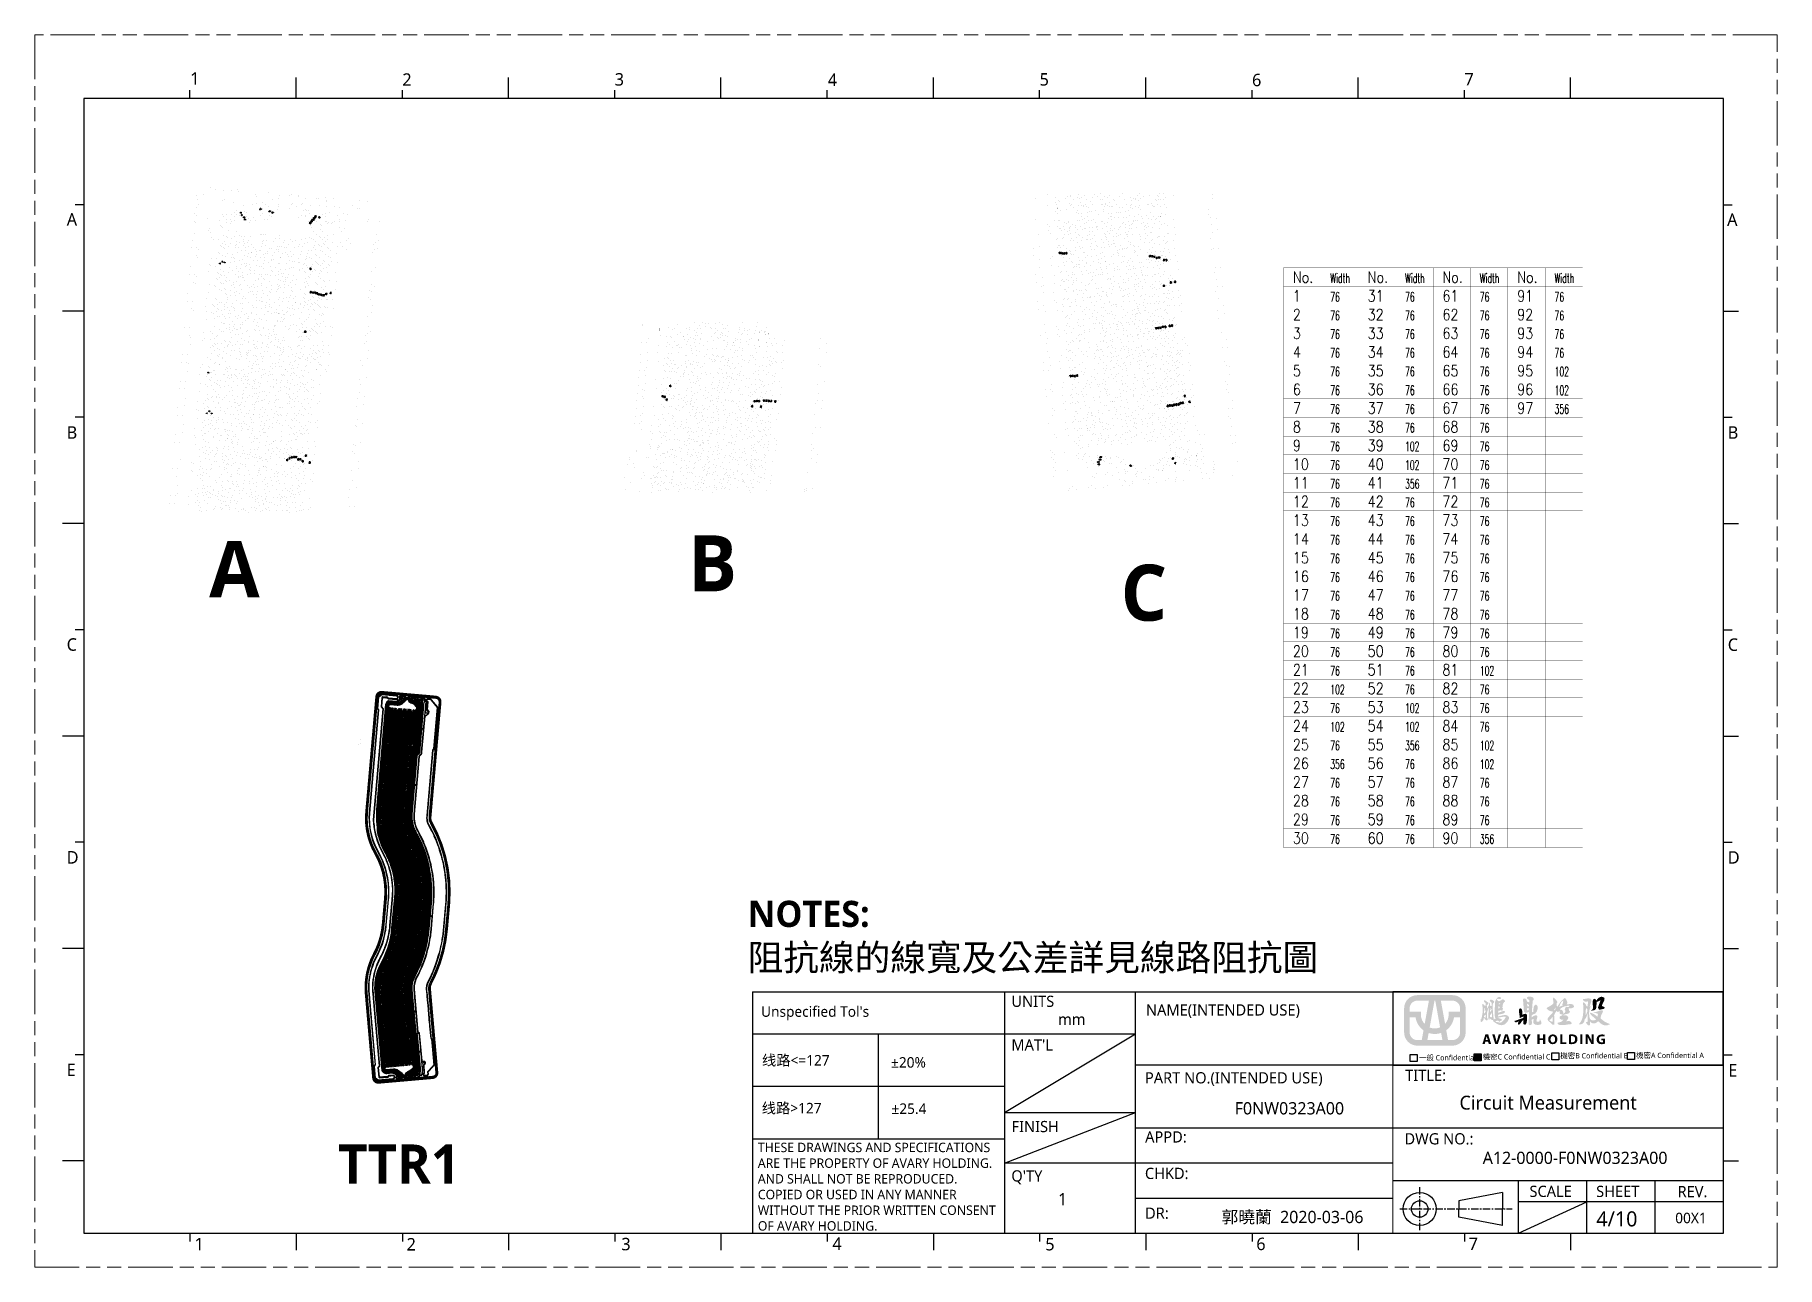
# Model space of a CAD drawing. Extents: x 592 to 965, y 89 to 353.
import ezdxf

# ---------------------------------------------------------------- set-up
doc = ezdxf.new("R2010")
doc.units = 0
doc.linetypes.add('CENTER', pattern=[50.8, 31.75, -6.35, 6.35, -6.35])
doc.linetypes.add('PHANTOM', pattern=[29.5, 9.5, -1.5, 3, -1.5, 3, -1.5, 9.5])
doc.layers.get('0').update_dxf_attribs({"color": 9})
doc.layers.add('0PAPERF', color=2, linetype='PHANTOM', lineweight=5, plot=False)
for name, color, linetype in [('a_area', 3, 'Continuous'), ('b_area', 2, 'Continuous'), ('bak_bak_ttr1-bcq8120', 8, 'Continuous'), ('bak_outline', 7, 'Continuous'), ('biaozhu1', 4, 'Continuous'), ('biaozhu3', 6, 'Continuous'), ('c_area', 1, 'Continuous'), ('g_area', 1, 'Continuous'), ('OUTLINE', 1, 'Continuous'), ('quyukuang', 5, 'Continuous'), ('图层 1', 7, 'Continuous'), ('鵬鼎', 5, 'Continuous')]:
    doc.layers.add(name, color=color, linetype=linetype)
doc.layers.add('DIM', color=3, linetype='Continuous', lineweight=5)
doc.layers.add('備註', color=1, linetype='Continuous', lineweight=5)
doc.styles.get("Standard").update_dxf_attribs({"font": 'txt.shx'})

msp = doc.modelspace()

# ---------------------------------------------------------------- texts
at = {"color": 0}
for s, insert, char_height, width, attachment_point in [('{\\fMicrosoft JhengHei|b0|i0|c136|p0;UNITS}', (800.99, 147.04), 2.3985, 11.1566, 1), ('{\\fMicrosoft JhengHei|b0|i0|c136|p0;mm}', (811, 143.19), 2.3985, 11.1566, 1), ('{\\fMicrosoft JhengHei|b0|i0|c136|p0;NAME(INTENDED USE)}', (829.79, 145.19), 2.3985, 47.4356, 1), ("{\\fMicrosoft JhengHei|b0|i0|c136|p0;MAT'L}", (800.98, 137.71), 2.3985, 11.1566, 1), ('{\\fMicrosoft JhengHei|b0|i0|c136|p0;PART NO.(INTENDED USE)}', (829.57, 130.67), 2.3985, 48.6114, 1), ('{\\fMicrosoft JhengHei|b0|i0|c136|p0;TITLE:}', (885.26, 131.21), 2.3985, 11.1566, 1), ('{\\fMicrosoft JhengHei|b0|i0|c136|p18;F0NW0323A00}', (860.48, 122.93), 2.6242, 44.3169, 5), ('{\\fMicrosoft JhengHei|b0|i0|c136|p0;FINISH}', (801.01, 120.24), 2.3985, 11.1566, 1), ('{\\fMicrosoft JhengHei|b0|i0|c136|p0;APPD:}', (829.61, 118.02), 2.3985, 11.1566, 1), ('{\\fMicrosoft JhengHei|b0|i0|c136|p0;DWG NO.:}', (885.11, 117.62), 2.3985, 19.1822, 1), ('{\\fMicrosoft JhengHei|b0|i0|c136|p18;A12-0000-F0NW0323A00}', (921.62, 112.33), 2.6242, 44.3169, 5), ("{\\fMicrosoft JhengHei|b0|i0|c136|p0;Q'TY}", (800.98, 109.68), 2.3985, 8.2244, 1), ('{\\fMicrosoft JhengHei|b0|i0|c136|p0;CHKD:}', (829.56, 110.22), 2.3985, 11.1566, 1), ('{\\fMicrosoft JhengHei|b0|i0|c136|p0;\\H1.244111x;SCALE} ', (911.86, 106.38), 1.9279, 11.1512, 1), ('{\\fMicrosoft JhengHei|b0|i0|c136|p0;SHEET}', (926.13, 106.37), 2.3985, 12.2134, 1), ('{\\fMicrosoft JhengHei|b0|i0|c136|p0;REV.}', (943.54, 106.33), 2.3985, 12.2134, 1), ('{\\fMicrosoft JhengHei|b0|i0|c136|p0;DR:}', (829.6, 101.71), 2.3985, 11.1566, 1), ('{\\fMicrosoft JhengHei|b0|i0|c136|p18;郭曉蘭  2020-03-06}', (861.15, 99.55), 2.6242, 44.3169, 5)]:
    msp.add_mtext(s, dxfattribs=dict(at, insert=insert, char_height=char_height, width=width, attachment_point=attachment_point))
at = {"color": 2, "attachment_point": 1}
for s, insert, char_height, width in [('{\\fMicrosoft JhengHei|b0|i0|c136|p18;\\C1;一般 Confidential}', (888.21, 134.34), 1.1361, 15.5818), ('{\\fMicrosoft JhengHei|b0|i0|c136|p18;\\C1;\\fMicrosoft JhengHei|b0|i0|c136|p18;機密C \\fMicrosoft JhengHei|b0|i0|c136|p18;Confidential C}', (901.86, 134.53), 1.13605, 14.8368), ('{\\fMicrosoft JhengHei|b0|i0|c136|p18;\\C1;機密B Confidential B}', (918.46, 134.76), 1.1361, 14.8368), ('{\\fMicrosoft JhengHei|b0|i0|c136|p18;\\C1;機密A Confidential A}', (934.68, 134.83), 1.1361, 14.8368)]:
    msp.add_mtext(s, dxfattribs=dict(at, insert=insert, char_height=char_height, width=width))
at = {"attachment_point": 1}
for s, insert, char_height, width in [('{\\fMicrosoft JhengHei|b0|i0|c136|p0;\\C0;Circuit Measurement}', (896.88, 125.63), 2.9536, 44.0646), ('{\\fMicrosoft JhengHei|b0|i0|c136|p0;4/10}', (926.17, 100.9), 3.2302, 17.0526)]:
    msp.add_mtext(s, dxfattribs=dict(at, insert=insert, char_height=char_height, width=width))
at = {"color": 3, "insert": (746.73, 115.58), "char_height": 2.01384, "width": 51.9381, "attachment_point": 1}
msp.add_mtext('{\\fMicrosoft JhengHei|b0|i0|c136|p0;THESE DRAWINGS AND SPECIFICATIONS ARE THE PROPERTY OF AVARY HOLDING. AND SHALL NOT BE REPRODUCED. COPIED OR USED IN ANY MANNER WITHOUT THE PRIOR WRITTEN CONSENT OF AVARY HOLDING.}', dxfattribs=at)
at = {"layer": '0PAPERF', "linetype": 'Continuous', "insert": (744.56, 167.34), "char_height": 5.594, "width": 152.9534, "attachment_point": 1}
msp.add_mtext('{\\fMicrosoft JhengHei|b1|i0|c136|p18;NOTES:}\\P{\\fMicrosoft JhengHei|b0|i0|c136|p18;阻抗線的線寬及公差詳見線路阻抗圖}', dxfattribs=at)
at = {"layer": 'biaozhu3'}
for s, height, width, p in [('No.', 2.4, 0.833333, (861.23, 299.56)), ('Width', 2, 0.6, (869.23, 299.56)), ('No.', 2.4, 0.833333, (877.23, 299.56)), ('Width', 2, 0.6, (885.23, 299.56)), ('No.', 2.4, 0.833333, (893.23, 299.56)), ('Width', 2, 0.6, (901.23, 299.56)), ('No.', 2.4, 0.833333, (909.23, 299.56)), ('Width', 2, 0.6, (917.23, 299.56)), ('1', 2.4, 0.833333, (861.23, 295.56)), ('76', 2, 0.6, (869.23, 295.56)), ('31', 2.4, 0.833333, (877.23, 295.56)), ('76', 2, 0.6, (885.23, 295.56)), ('61', 2.4, 0.833333, (893.23, 295.56)), ('76', 2, 0.6, (901.23, 295.56)), ('91', 2.4, 0.833333, (909.23, 295.56)), ('76', 2, 0.6, (917.23, 295.56)), ('2', 2.4, 0.833333, (861.23, 291.56)), ('76', 2, 0.6, (869.23, 291.56)), ('32', 2.4, 0.833333, (877.23, 291.56)), ('76', 2, 0.6, (885.23, 291.56)), ('62', 2.4, 0.833333, (893.23, 291.56)), ('76', 2, 0.6, (901.23, 291.56)), ('92', 2.4, 0.833333, (909.23, 291.56)), ('76', 2, 0.6, (917.23, 291.56)), ('3', 2.4, 0.833333, (861.23, 287.56)), ('76', 2, 0.6, (869.23, 287.56)), ('33', 2.4, 0.833333, (877.23, 287.56)), ('76', 2, 0.6, (885.23, 287.56)), ('63', 2.4, 0.833333, (893.23, 287.56)), ('76', 2, 0.6, (901.23, 287.56)), ('93', 2.4, 0.833333, (909.23, 287.56)), ('76', 2, 0.6, (917.23, 287.56)), ('4', 2.4, 0.833333, (861.23, 283.56)), ('76', 2, 0.6, (869.23, 283.56)), ('34', 2.4, 0.833333, (877.23, 283.56)), ('76', 2, 0.6, (885.23, 283.56)), ('64', 2.4, 0.833333, (893.23, 283.56)), ('76', 2, 0.6, (901.23, 283.56)), ('94', 2.4, 0.833333, (909.23, 283.56)), ('76', 2, 0.6, (917.23, 283.56)), ('5', 2.4, 0.833333, (861.23, 279.56)), ('76', 2, 0.6, (869.23, 279.56)), ('35', 2.4, 0.833333, (877.23, 279.56)), ('76', 2, 0.6, (885.23, 279.56)), ('65', 2.4, 0.833333, (893.23, 279.56)), ('76', 2, 0.6, (901.23, 279.56)), ('95', 2.4, 0.833333, (909.23, 279.56)), ('102', 2, 0.6, (917.23, 279.56)), ('6', 2.4, 0.833333, (861.23, 275.56)), ('76', 2, 0.6, (869.23, 275.56)), ('36', 2.4, 0.833333, (877.23, 275.56)), ('76', 2, 0.6, (885.23, 275.56)), ('66', 2.4, 0.833333, (893.23, 275.56)), ('76', 2, 0.6, (901.23, 275.56)), ('96', 2.4, 0.833333, (909.23, 275.56)), ('102', 2, 0.6, (917.23, 275.56)), ('7', 2.4, 0.833333, (861.23, 271.56)), ('76', 2, 0.6, (869.23, 271.56)), ('37', 2.4, 0.833333, (877.23, 271.56)), ('76', 2, 0.6, (885.23, 271.56)), ('67', 2.4, 0.833333, (893.23, 271.56)), ('76', 2, 0.6, (901.23, 271.56)), ('97', 2.4, 0.833333, (909.23, 271.56)), ('356', 2, 0.6, (917.23, 271.56)), ('8', 2.4, 0.833333, (861.23, 267.56)), ('76', 2, 0.6, (869.23, 267.56)), ('38', 2.4, 0.833333, (877.23, 267.56)), ('76', 2, 0.6, (885.23, 267.56)), ('68', 2.4, 0.833333, (893.23, 267.56)), ('76', 2, 0.6, (901.23, 267.56)), ('9', 2.4, 0.833333, (861.23, 263.56)), ('76', 2, 0.6, (869.23, 263.56)), ('39', 2.4, 0.833333, (877.23, 263.56)), ('102', 2, 0.6, (885.23, 263.56)), ('69', 2.4, 0.833333, (893.23, 263.56)), ('76', 2, 0.6, (901.23, 263.56)), ('10', 2.4, 0.833333, (861.23, 259.56)), ('76', 2, 0.6, (869.23, 259.56)), ('40', 2.4, 0.833333, (877.23, 259.56)), ('102', 2, 0.6, (885.23, 259.56)), ('70', 2.4, 0.833333, (893.23, 259.56)), ('76', 2, 0.6, (901.23, 259.56)), ('11', 2.4, 0.833333, (861.23, 255.56)), ('76', 2, 0.6, (869.23, 255.56)), ('41', 2.4, 0.833333, (877.23, 255.56)), ('356', 2, 0.6, (885.23, 255.56)), ('71', 2.4, 0.833333, (893.23, 255.56)), ('76', 2, 0.6, (901.23, 255.56)), ('12', 2.4, 0.833333, (861.23, 251.56)), ('76', 2, 0.6, (869.23, 251.56)), ('42', 2.4, 0.833333, (877.23, 251.56)), ('76', 2, 0.6, (885.23, 251.56)), ('72', 2.4, 0.833333, (893.23, 251.56)), ('76', 2, 0.6, (901.23, 251.56)), ('13', 2.4, 0.833333, (861.23, 247.56)), ('43', 2.4, 0.833333, (877.23, 247.56)), ('73', 2.4, 0.833333, (893.23, 247.56)), ('76', 2, 0.6, (869.23, 247.56)), ('76', 2, 0.6, (885.23, 247.56)), ('76', 2, 0.6, (901.23, 247.56)), ('14', 2.4, 0.833333, (861.23, 243.56)), ('76', 2, 0.6, (869.23, 243.56)), ('44', 2.4, 0.833333, (877.23, 243.56)), ('76', 2, 0.6, (885.23, 243.56)), ('74', 2.4, 0.833333, (893.23, 243.56)), ('76', 2, 0.6, (901.23, 243.56)), ('15', 2.4, 0.833333, (861.23, 239.56)), ('76', 2, 0.6, (869.23, 239.56)), ('45', 2.4, 0.833333, (877.23, 239.56)), ('76', 2, 0.6, (885.23, 239.56)), ('75', 2.4, 0.833333, (893.23, 239.56)), ('76', 2, 0.6, (901.23, 239.56)), ('16', 2.4, 0.833333, (861.23, 235.56)), ('76', 2, 0.6, (869.23, 235.56)), ('46', 2.4, 0.833333, (877.23, 235.56)), ('76', 2, 0.6, (885.23, 235.56)), ('76', 2.4, 0.833333, (893.23, 235.56)), ('76', 2, 0.6, (901.23, 235.56)), ('17', 2.4, 0.833333, (861.23, 231.56)), ('76', 2, 0.6, (869.23, 231.56)), ('47', 2.4, 0.833333, (877.23, 231.56)), ('76', 2, 0.6, (885.23, 231.56)), ('77', 2.4, 0.833333, (893.23, 231.56)), ('76', 2, 0.6, (901.23, 231.56)), ('18', 2.4, 0.833333, (861.23, 227.56)), ('76', 2, 0.6, (869.23, 227.56)), ('48', 2.4, 0.833333, (877.23, 227.56)), ('76', 2, 0.6, (885.23, 227.56)), ('78', 2.4, 0.833333, (893.23, 227.56)), ('76', 2, 0.6, (901.23, 227.56)), ('19', 2.4, 0.833333, (861.23, 223.56)), ('76', 2, 0.6, (869.23, 223.56)), ('49', 2.4, 0.833333, (877.23, 223.56)), ('76', 2, 0.6, (885.23, 223.56)), ('79', 2.4, 0.833333, (893.23, 223.56)), ('76', 2, 0.6, (901.23, 223.56)), ('20', 2.4, 0.833333, (861.23, 219.56)), ('76', 2, 0.6, (869.23, 219.56)), ('50', 2.4, 0.833333, (877.23, 219.56)), ('76', 2, 0.6, (885.23, 219.56)), ('80', 2.4, 0.833333, (893.23, 219.56)), ('76', 2, 0.6, (901.23, 219.56)), ('21', 2.4, 0.833333, (861.23, 215.56)), ('76', 2, 0.6, (869.23, 215.56)), ('51', 2.4, 0.833333, (877.23, 215.56)), ('76', 2, 0.6, (885.23, 215.56)), ('81', 2.4, 0.833333, (893.23, 215.56)), ('102', 2, 0.6, (901.23, 215.56)), ('22', 2.4, 0.833333, (861.23, 211.56)), ('102', 2, 0.6, (869.23, 211.56)), ('52', 2.4, 0.833333, (877.23, 211.56)), ('76', 2, 0.6, (885.23, 211.56)), ('82', 2.4, 0.833333, (893.23, 211.56)), ('76', 2, 0.6, (901.23, 211.56)), ('23', 2.4, 0.833333, (861.23, 207.56)), ('76', 2, 0.6, (869.23, 207.56)), ('53', 2.4, 0.833333, (877.23, 207.56)), ('102', 2, 0.6, (885.23, 207.56)), ('83', 2.4, 0.833333, (893.23, 207.56)), ('76', 2, 0.6, (901.23, 207.56)), ('24', 2.4, 0.833333, (861.23, 203.56)), ('102', 2, 0.6, (869.23, 203.56)), ('54', 2.4, 0.833333, (877.23, 203.56)), ('102', 2, 0.6, (885.23, 203.56)), ('84', 2.4, 0.833333, (893.23, 203.56)), ('76', 2, 0.6, (901.23, 203.56)), ('25', 2.4, 0.833333, (861.23, 199.56)), ('76', 2, 0.6, (869.23, 199.56)), ('55', 2.4, 0.833333, (877.23, 199.56)), ('356', 2, 0.6, (885.23, 199.56)), ('85', 2.4, 0.833333, (893.23, 199.56)), ('102', 2, 0.6, (901.23, 199.56)), ('26', 2.4, 0.833333, (861.23, 195.56)), ('56', 2.4, 0.833333, (877.23, 195.56)), ('86', 2.4, 0.833333, (893.23, 195.56)), ('27', 2.4, 0.833333, (861.23, 191.56)), ('356', 2, 0.6, (869.23, 195.56)), ('57', 2.4, 0.833333, (877.23, 191.56)), ('76', 2, 0.6, (885.23, 195.56)), ('87', 2.4, 0.833333, (893.23, 191.56)), ('102', 2, 0.6, (901.23, 195.56)), ('76', 2, 0.6, (869.23, 191.56)), ('76', 2, 0.6, (885.23, 191.56)), ('76', 2, 0.6, (901.23, 191.56)), ('28', 2.4, 0.833333, (861.23, 187.56)), ('76', 2, 0.6, (869.23, 187.56)), ('58', 2.4, 0.833333, (877.23, 187.56)), ('76', 2, 0.6, (885.23, 187.56)), ('88', 2.4, 0.833333, (893.23, 187.56)), ('76', 2, 0.6, (901.23, 187.56)), ('29', 2.4, 0.833333, (861.23, 183.56)), ('76', 2, 0.6, (869.23, 183.56)), ('59', 2.4, 0.833333, (877.23, 183.56)), ('76', 2, 0.6, (885.23, 183.56)), ('89', 2.4, 0.833333, (893.23, 183.56)), ('76', 2, 0.6, (901.23, 183.56)), ('30', 2.4, 0.833333, (861.23, 179.56)), ('76', 2, 0.6, (869.23, 179.56)), ('60', 2.4, 0.833333, (877.23, 179.56)), ('76', 2, 0.6, (885.23, 179.56)), ('90', 2.4, 0.833333, (893.23, 179.56)), ('356', 2, 0.6, (901.23, 179.56))]:
    msp.add_text(s, height=height, dxfattribs=dict(at, width=width)).set_placement(p)
at = {"layer": 'DIM', "char_height": 2.6677, "width": 1.6242, "attachment_point": 1}
for s, insert in [('{\\fMicrosoft JhengHei|b0|i0|c136|p0;\\C0;1}', (625.25, 344.61)), ('{\\fMicrosoft JhengHei|b0|i0|c136|p0;\\C0;2}', (670.66, 344.39)), ('{\\fMicrosoft JhengHei|b0|i0|c136|p0;\\C0;3}', (716.11, 344.43)), ('{\\fMicrosoft JhengHei|b0|i0|c136|p0;\\C0;4}', (761.71, 344.34)), ('{\\fMicrosoft JhengHei|b0|i0|c136|p0;\\C0;5}', (807.03, 344.43)), ('{\\fMicrosoft JhengHei|b0|i0|c136|p0;\\C0;6}', (852.49, 344.29)), ('{\\fMicrosoft JhengHei|b0|i0|c136|p0;\\C0;7}', (897.94, 344.45)), ('{\\fMicrosoft JhengHei|b0|i0|c136|p0;\\C0;1}', (626.18, 95.23)), ('{\\fMicrosoft JhengHei|b0|i0|c136|p0;\\C0;2}', (671.57, 95.19)), ('{\\fMicrosoft JhengHei|b0|i0|c136|p0;\\C0;3}', (717.53, 95.23)), ('{\\fMicrosoft JhengHei|b0|i0|c136|p0;\\C0;4}', (762.69, 95.33)), ('{\\fMicrosoft JhengHei|b0|i0|c136|p0;\\C0;5}', (808.25, 95.21)), ('{\\fMicrosoft JhengHei|b0|i0|c136|p0;\\C0;6}', (853.4, 95.27)), ('{\\fMicrosoft JhengHei|b0|i0|c136|p0;\\C0;7}', (898.85, 95.3))]:
    msp.add_mtext(s, dxfattribs=dict(at, insert=insert))
at = {"layer": 'g_area', "linetype": 'Continuous', "attachment_point": 1}
for s, insert, char_height in [('{\\fMicrosoft JhengHei|b1|i0|c136|p18;A}', (629.32, 244.3), 12), ('{\\fMicrosoft JhengHei|b1|i0|c136|p18;B}', (731.78, 245.56), 12), ('{\\fMicrosoft JhengHei|b1|i0|c136|p18;C}', (824.37, 239.27), 12), ('{\\fMicrosoft JhengHei|b1|i0|c136|p18;TTR1}', (656.89, 115.22), 8.391)]:
    msp.add_mtext(s, dxfattribs=dict(at, insert=insert, char_height=char_height))
at = {"layer": 'OUTLINE', "color": 2, "linetype": 'Continuous', "lineweight": 0, "insert": (943.05, 100.6), "char_height": 2.2451, "width": 5.442, "attachment_point": 1}
msp.add_mtext('{\\fMicrosoft JhengHei|b0|i0|c136|p0;\\C0;00X1}', dxfattribs=at)
at = {"layer": '備註', "color": 2, "lineweight": 0, "ltscale": 2, "insert": (747.42, 144.77), "char_height": 2.2456, "attachment_point": 1}
msp.add_mtext("{\\fMicrosoft JhengHei|b0|i0|c136|p0;\\C0;Unspecified Tol's }", dxfattribs=at)
at = {"layer": '備註', "color": 2, "lineweight": 0, "ltscale": 2, "char_height": 2.2456, "attachment_point": 1, "bg_fill": 2}
for s, insert in [('{\\fMicrosoft JhengHei|b0|i0|c136|p0;\\C0;%%P20%}', (775.24, 133.89)), ('{\\fMicrosoft JhengHei|b0|i0|c136|p2;\\C0;线路>127}', (747.56, 124.11)), ('{\\fMicrosoft JhengHei|b0|i0|c136|p0;\\C0;%%P25.4}', (775.33, 123.99))]:
    msp.add_mtext(s, dxfattribs=dict(at, insert=insert))
at = {"layer": '鵬鼎', "char_height": 2.6677, "width": 5.032, "attachment_point": 1}
for s, insert in [('{\\fMicrosoft JhengHei|b0|i0|c136|p0;\\C0;A}', (598.84, 314.46)), ('{\\fMicrosoft JhengHei|b0|i0|c136|p0;\\C0;A}', (954.15, 314.41)), ('{\\fMicrosoft JhengHei|b0|i0|c136|p0;\\C0;B}', (598.83, 268.87)), ('{\\fMicrosoft JhengHei|b0|i0|c136|p0;\\C0;B}', (954.29, 268.87)), ('{\\fMicrosoft JhengHei|b0|i0|c136|p0;\\C0;C}', (598.83, 223.51)), ('{\\fMicrosoft JhengHei|b0|i0|c136|p0;\\C0;C}', (954.29, 223.48)), ('{\\fMicrosoft JhengHei|b0|i0|c136|p0;\\C0;D}', (598.83, 177.97)), ('{\\fMicrosoft JhengHei|b0|i0|c136|p0;\\C0;D}', (954.29, 177.96)), ('{\\fMicrosoft JhengHei|b0|i0|c136|p0;\\C0;E}', (598.83, 132.5)), ('{\\fMicrosoft JhengHei|b0|i0|c136|p0;\\C0;E}', (954.42, 132.4))]:
    msp.add_mtext(s, dxfattribs=dict(at, insert=insert))
at = {"layer": '鵬鼎', "color": 0, "insert": (810.98, 104.82), "char_height": 2.6242, "width": 2.5982, "attachment_point": 1}
msp.add_mtext('{\\fMicrosoft JhengHei|b0|i0|c136|p0;1}', dxfattribs=at)

# ---------------------------------------------------------------- blocks, each defined once
blk = doc.blocks.new('PAD_R1')
at = {"layer": 'c_area', "const_width": 0.5}
blk.add_lwpolyline([(0.25, 0, 1), (-0.25, 0, 1)], format="xyb", close=True, dxfattribs=at)
blk = doc.blocks.new('PAD_R2')
at = {"layer": 'b_area', "const_width": 0.5}
blk.add_lwpolyline([(0.25, 0, 1), (-0.25, 0, 1)], format="xyb", close=True, dxfattribs=at)
blk = doc.blocks.new('PAD_R3')
at = {"layer": 'a_area', "const_width": 0.5}
blk.add_lwpolyline([(0.25, 0, 1), (-0.25, 0, 1)], format="xyb", close=True, dxfattribs=at)
blk = doc.blocks.new('PAD_R5')
at = {"layer": 'quyukuang', "const_width": 0.5}
blk.add_lwpolyline([(0.25, 0, 1), (-0.25, 0, 1)], format="xyb", close=True, dxfattribs=at)
blk = doc.blocks.new('PAD_R6')
at = {"layer": 'biaozhu3', "const_width": 0.5}
blk.add_lwpolyline([(0.25, 0, 1), (-0.25, 0, 1)], format="xyb", close=True, dxfattribs=at)
blk = doc.blocks.new('6')
at = {"layer": '图层 1', "true_color": 0xf50613}
h = blk.add_hatch(color=1, dxfattribs=at)
h.dxf.hatch_style = 2
edge = h.paths.add_edge_path()
edge.add_spline(control_points=[(-0.84, 7.1), (-0.84, 7.1), (0.89, -2.45), (0.89, -2.45), (0.31, -2.7), (-0.33, -2.83), (-1.01, -2.83), (-1.66, -2.83), (-2.28, -2.71), (-2.84, -2.48), (-2.84, -2.48), (-1.11, 7.1), (-1.11, 7.1), (-1.11, 7.1), (-0.84, 7.1), (-0.84, 7.1)], knot_values=[0, 0, 0, 0, 1, 1, 1, 2, 2, 2, 3, 3, 3, 4, 4, 4, 5, 5, 5, 5], degree=3, periodic=1)
edge = h.paths.add_edge_path()
edge.add_spline(control_points=[(5.31, 9.08), (5.31, 9.08), (-7.25, 9.08), (-7.25, 9.08), (-9.86, 9.08), (-11.98, 6.96), (-11.98, 4.35), (-11.98, 4.35), (-11.98, -4.27), (-11.98, -4.27), (-11.98, -6.88), (-9.86, -9), (-7.25, -9), (-7.25, -9), (5.31, -9), (5.31, -9), (7.91, -9), (10.04, -6.88), (10.04, -4.27), (10.04, -4.27), (10.04, 4.35), (10.04, 4.35), (10.04, 6.96), (7.91, 9.08), (5.31, 9.08)], knot_values=[0, 0, 0, 0, 0.352778, 0.352778, 0.352778, 0.705556, 0.705556, 0.705556, 1.058334, 1.058334, 1.058334, 1.411112, 1.411112, 1.411112, 1.76389, 1.76389, 1.76389, 2.116668, 2.116668, 2.116668, 2.469446, 2.469446, 2.469446, 2.822224, 2.822224, 2.822224, 2.822224], degree=3, periodic=0)
edge.add_line((5.31, 9.08), (5.31, 9.08))
edge = h.paths.add_edge_path()
edge.add_spline(control_points=[(8.06, 4.35), (8.06, 4.35), (8.06, 3.12), (8.06, 3.12), (8.06, 3.12), (3.96, 3.12), (3.96, 3.12), (3.96, 3.12), (3.96, 2.13), (3.96, 2.13), (3.96, 0.86), (3.47, -0.31), (2.68, -1.19), (2.68, -1.19), (1.17, 7.1), (1.17, 7.1), (1.17, 7.1), (5.31, 7.1), (5.31, 7.1), (6.82, 7.1), (8.06, 5.87), (8.06, 4.35)], knot_values=[0, 0, 0, 0, 0.352778, 0.352778, 0.352778, 0.705556, 0.705556, 0.705556, 1.058334, 1.058334, 1.058334, 1.411112, 1.411112, 1.411112, 1.76389, 1.76389, 1.76389, 2.116668, 2.116668, 2.116668, 2.469446, 2.469446, 2.469446, 2.469446], degree=3, periodic=0)
edge.add_line((8.06, 4.35), (8.06, 4.35))
edge = h.paths.add_edge_path()
edge.add_spline(control_points=[(-1.01, -4.81), (-0.22, -4.81), (0.54, -4.67), (1.25, -4.43), (1.25, -4.43), (1.72, -7.02), (1.72, -7.02), (1.72, -7.02), (-3.67, -7.02), (-3.67, -7.02), (-3.67, -7.02), (-3.2, -4.45), (-3.2, -4.45), (-2.51, -4.68), (-1.78, -4.81), (-1.01, -4.81)], knot_values=[0, 0, 0, 0, 0.352778, 0.352778, 0.352778, 0.705556, 0.705556, 0.705556, 1.058334, 1.058334, 1.058334, 1.411112, 1.411112, 1.411112, 1.76389, 1.76389, 1.76389, 1.76389], degree=3, periodic=0)
edge.add_line((-1.01, -4.81), (-1.01, -4.81))
edge = h.paths.add_edge_path()
edge.add_spline(control_points=[(-7.25, 7.1), (-7.25, 7.1), (-3.12, 7.1), (-3.12, 7.1), (-3.12, 7.1), (-4.63, -1.25), (-4.63, -1.25), (-5.46, -0.37), (-5.98, 0.82), (-5.98, 2.13), (-5.98, 2.13), (-5.98, 3.12), (-5.98, 3.12), (-5.98, 3.12), (-10, 3.12), (-10, 3.12), (-10, 3.12), (-10, 4.35), (-10, 4.35), (-10, 5.87), (-8.77, 7.1), (-7.25, 7.1)], knot_values=[0, 0, 0, 0, 0.352778, 0.352778, 0.352778, 0.705556, 0.705556, 0.705556, 1.058334, 1.058334, 1.058334, 1.411112, 1.411112, 1.411112, 1.76389, 1.76389, 1.76389, 2.116668, 2.116668, 2.116668, 2.469446, 2.469446, 2.469446, 2.469446], degree=3, periodic=0)
edge.add_line((-7.25, 7.1), (-7.25, 7.1))
edge = h.paths.add_edge_path()
edge.add_spline(control_points=[(-10, -4.27), (-10, -4.27), (-10, 1.14), (-10, 1.14), (-10, 1.14), (-7.89, 1.14), (-7.89, 1.14), (-7.61, -0.77), (-6.55, -2.44), (-5.04, -3.52), (-5.04, -3.52), (-5.68, -7.02), (-5.68, -7.02), (-5.68, -7.02), (-7.25, -7.02), (-7.25, -7.02), (-8.77, -7.02), (-10, -5.79), (-10, -4.27)], knot_values=[0, 0, 0, 0, 0.352778, 0.352778, 0.352778, 0.705556, 0.705556, 0.705556, 1.058334, 1.058334, 1.058334, 1.411112, 1.411112, 1.411112, 1.76389, 1.76389, 1.76389, 2.116668, 2.116668, 2.116668, 2.116668], degree=3, periodic=0)
edge.add_line((-10, -4.27), (-10, -4.27))
edge = h.paths.add_edge_path()
edge.add_spline(control_points=[(5.31, -7.02), (5.31, -7.02), (3.73, -7.02), (3.73, -7.02), (3.73, -7.02), (3.09, -3.47), (3.09, -3.47), (4.56, -2.39), (5.6, -0.75), (5.87, 1.14), (5.87, 1.14), (8.06, 1.14), (8.06, 1.14), (8.06, 1.14), (8.06, -4.27), (8.06, -4.27), (8.06, -5.79), (6.82, -7.02), (5.31, -7.02)], knot_values=[0, 0, 0, 0, 0.352778, 0.352778, 0.352778, 0.705556, 0.705556, 0.705556, 1.058334, 1.058334, 1.058334, 1.411112, 1.411112, 1.411112, 1.76389, 1.76389, 1.76389, 2.116668, 2.116668, 2.116668, 2.116668], degree=3, periodic=0)
edge.add_line((5.31, -7.02), (5.31, -7.02))
at = {"layer": '图层 1', "true_color": 0x000099}
h = blk.add_hatch(color=174, dxfattribs=at)
h.dxf.hatch_style = 2
edge = h.paths.add_edge_path()
edge.add_spline(control_points=[(21.7, 4.45), (21.7, 4.45), (21.7, 4.7), (21.7, 4.7), (21.7, 4.7), (21.7, 4.95), (21.7, 4.95), (21.7, 4.95), (21.7, 5.15), (21.7, 5.15), (21.73, 5.12), (21.77, 5.09), (21.81, 5.06), (21.86, 5.03), (21.91, 5.01), (21.97, 5.01), (22.03, 4.98), (22.09, 4.97), (22.13, 4.97), (22.13, 4.97), (22.24, 4.97), (22.24, 4.97), (22.24, 4.97), (22.24, 4.88), (22.24, 4.88), (22.24, 4.88), (22.24, 4.74), (22.24, 4.74), (22.24, 4.74), (22.24, 4.61), (22.24, 4.61), (22.24, 4.61), (22.24, 4.52), (22.24, 4.52), (22.24, 4.52), (22.2, 4.52), (22.2, 4.52), (22.14, 4.49), (22.08, 4.44), (22.02, 4.38), (21.93, 4.35), (21.82, 4.31), (21.7, 4.25), (21.7, 4.25), (21.7, 4.45), (21.7, 4.45)], knot_values=[0, 0, 0, 0, 1, 1, 1, 2, 2, 2, 3, 3, 3, 4, 4, 4, 5, 5, 5, 6, 6, 6, 7, 7, 7, 8, 8, 8, 9, 9, 9, 10, 10, 10, 11, 11, 11, 12, 12, 12, 13, 13, 13, 14, 14, 14, 15, 15, 15, 15], degree=3, periodic=1)
edge = h.paths.add_edge_path()
edge.add_spline(control_points=[(16.6, 4.04), (16.6, 4.21), (16.61, 4.34), (16.64, 4.43), (16.67, 4.46), (16.72, 4.44), (16.78, 4.38), (16.81, 4.35), (16.84, 4.28), (16.87, 4.16), (16.87, 4.16), (16.87, 3.88), (16.87, 3.88), (16.84, 3.82), (16.82, 3.78), (16.82, 3.75), (16.82, 3.63), (16.81, 3.52), (16.8, 3.43), (16.78, 3.34), (16.81, 3.32), (16.87, 3.36), (16.93, 3.41), (16.99, 3.46), (17.05, 3.52), (17.11, 3.58), (17.17, 3.63), (17.23, 3.66), (17.23, 3.66), (17.23, 3.59), (17.23, 3.59), (17.23, 3.59), (17.23, 3.5), (17.23, 3.5), (17.23, 3.5), (17.23, 3.39), (17.23, 3.39), (17.23, 3.39), (17.23, 3.3), (17.23, 3.3), (17.17, 3.27), (17.12, 3.22), (17.09, 3.16), (17.06, 3.07), (17.03, 2.97), (16.98, 2.85), (16.93, 2.72), (16.88, 2.63), (16.82, 2.57), (16.79, 2.48), (16.76, 2.42), (16.73, 2.39), (16.7, 2.48), (16.67, 2.61), (16.64, 2.78), (16.61, 2.94), (16.6, 3.15), (16.6, 3.41), (16.6, 3.41), (16.6, 4.04), (16.6, 4.04)], knot_values=[0, 0, 0, 0, 1, 1, 1, 2, 2, 2, 3, 3, 3, 4, 4, 4, 5, 5, 5, 6, 6, 6, 7, 7, 7, 8, 8, 8, 9, 9, 9, 10, 10, 10, 11, 11, 11, 12, 12, 12, 13, 13, 13, 14, 14, 14, 15, 15, 15, 16, 16, 16, 17, 17, 17, 18, 18, 18, 19, 19, 19, 20, 20, 20, 20], degree=3, periodic=1)
edge = h.paths.add_edge_path()
edge.add_spline(control_points=[(18.72, 4.06), (18.72, 4.34), (18.74, 4.49), (18.79, 4.52), (18.83, 4.55), (18.88, 4.49), (18.95, 4.34), (18.91, 4.19), (18.88, 4.04), (18.85, 3.91), (18.82, 3.77), (18.84, 3.7), (18.9, 3.7), (18.93, 3.73), (18.99, 3.79), (19.08, 3.88), (19.17, 3.97), (19.25, 4.05), (19.31, 4.11), (19.31, 4.11), (19.31, 4.06), (19.31, 4.06), (19.31, 4.06), (19.35, 4.02), (19.35, 4.02), (19.35, 4.02), (19.35, 3.97), (19.35, 3.97), (19.35, 3.97), (19.4, 3.93), (19.4, 3.93), (19.37, 3.9), (19.33, 3.84), (19.28, 3.75), (19.24, 3.66), (19.17, 3.55), (19.08, 3.43), (18.99, 3.31), (18.92, 3.22), (18.88, 3.16), (18.83, 3.1), (18.78, 3.07), (18.72, 3.07), (18.72, 3.07), (18.72, 4.06), (18.72, 4.06)], knot_values=[0, 0, 0, 0, 1, 1, 1, 2, 2, 2, 3, 3, 3, 4, 4, 4, 5, 5, 5, 6, 6, 6, 7, 7, 7, 8, 8, 8, 9, 9, 9, 10, 10, 10, 11, 11, 11, 12, 12, 12, 13, 13, 13, 14, 14, 14, 15, 15, 15, 15], degree=3, periodic=1)
edge = h.paths.add_edge_path()
edge.add_spline(control_points=[(25.27, 1.54), (25.12, 1.71), (24.91, 1.84), (24.64, 1.9), (24.34, 1.96), (24.07, 1.97), (23.83, 1.94), (23.58, 1.91), (23.37, 1.88), (23.19, 1.85), (22.76, 1.72), (22.15, 1.58), (22.15, 1.58), (22.12, 1.58), (22.09, 1.57), (22.04, 1.56), (22, 1.54), (21.94, 1.53), (21.88, 1.51), (21.82, 1.5), (21.77, 1.48), (21.72, 1.47), (21.68, 1.45), (21.64, 1.43), (21.61, 1.4), (21.61, 1.4), (21.61, 1.56), (21.61, 1.56), (21.61, 1.56), (21.61, 1.76), (21.61, 1.76), (21.64, 1.82), (21.66, 1.88), (21.68, 1.94), (21.69, 2), (21.7, 2.06), (21.7, 2.12), (21.7, 2.12), (21.79, 2.12), (21.79, 2.12), (21.82, 2.12), (21.87, 2.13), (21.93, 2.14), (21.99, 2.16), (22.04, 2.17), (22.09, 2.17), (22.11, 2.17), (22.12, 2.17), (22.14, 2.18), (22.14, 2.18), (22.15, 2.21), (22.15, 2.21), (22.15, 2.21), (22.53, 2.26), (22.68, 2.29), (22.84, 2.32), (23.19, 2.39), (23.19, 2.39), (23.37, 2.45), (23.56, 2.54), (23.76, 2.66), (23.95, 2.79), (24.07, 2.92), (24.1, 3.07), (24.16, 3.19), (24.08, 3.28), (23.87, 3.34), (23.71, 3.36), (23.53, 3.37), (23.35, 3.38), (23.14, 3.36), (22.94, 3.21), (22.75, 3.14), (22.55, 3.06), (22.15, 2.89), (22.15, 2.89), (22.09, 2.89), (22.03, 2.88), (21.97, 2.85), (21.91, 2.81), (21.86, 2.79), (21.81, 2.75), (21.77, 2.72), (21.73, 2.71), (21.7, 2.71), (21.7, 2.71), (21.7, 2.87), (21.7, 2.87), (21.7, 2.87), (21.7, 3.09), (21.7, 3.09), (21.7, 3.09), (21.7, 3.34), (21.7, 3.34), (21.7, 3.34), (21.7, 3.48), (21.7, 3.48), (21.7, 3.48), (22.36, 3.6), (22.6, 3.61), (22.84, 3.62), (22.93, 3.53), (23.04, 3.53), (23.15, 3.53), (23.26, 3.61), (23.26, 3.61), (23.28, 3.73), (23.3, 3.88), (23.33, 4.04), (23.36, 4.21), (23.36, 4.34), (23.33, 4.43), (23.3, 4.49), (23.25, 4.52), (23.19, 4.52), (23.19, 4.64), (23.21, 4.8), (23.24, 5.01), (23.24, 5.22), (23.28, 5.47), (23.37, 5.76), (23.46, 6.05), (23.57, 6.27), (23.69, 6.44), (23.81, 6.6), (23.92, 6.7), (24.01, 6.73), (24.07, 6.76), (24.1, 6.84), (24.1, 6.96), (24.07, 7.08), (23.96, 7.21), (23.78, 7.36), (23.6, 7.51), (23.42, 7.57), (23.24, 7.54), (23.06, 7.51), (22.92, 7.44), (22.83, 7.32), (22.8, 7.29), (22.76, 7.26), (22.7, 7.23), (22.61, 7.2), (22.5, 7.14), (22.38, 7.05), (22.23, 6.99), (22.12, 6.94), (22.06, 6.89), (22, 6.84), (21.97, 6.81), (21.97, 6.78), (21.97, 6.81), (21.93, 6.84), (21.84, 6.89), (21.75, 6.94), (21.63, 7.02), (21.48, 7.14), (21.32, 7.26), (21.25, 7.37), (21.25, 7.48), (21.25, 7.58), (21.3, 7.66), (21.39, 7.73), (21.45, 7.75), (21.52, 7.77), (21.61, 7.77), (21.67, 7.77), (21.77, 7.75), (21.91, 7.73), (22.04, 7.69), (22.16, 7.68), (22.27, 7.68), (22.37, 7.68), (22.47, 7.69), (22.56, 7.73), (22.65, 7.82), (22.7, 7.92), (22.7, 8.04), (22.7, 8.16), (22.59, 8.27), (22.38, 8.36), (22.2, 8.42), (22.02, 8.43), (21.84, 8.4), (21.66, 8.37), (21.54, 8.31), (21.48, 8.22), (21.3, 8.04), (21.12, 7.83), (20.96, 7.59), (20.79, 7.35), (20.67, 7.07), (20.59, 6.75), (20.52, 6.44), (20.48, 6.13), (20.48, 5.83), (20.48, 5.83), (20.48, 4.97), (20.48, 4.97), (20.48, 4.88), (20.47, 4.65), (20.44, 4.29), (20.41, 3.93), (20.39, 3.43), (20.39, 2.8), (20.36, 2.2), (20.39, 1.73), (20.48, 1.4), (20.54, 1.08), (20.63, 0.88), (20.74, 0.82), (20.81, 0.78), (20.86, 0.76), (20.86, 0.76), (20.62, 0.74), (20.13, 0.41), (20.13, 0.41), (20.13, 0.41), (20.08, 0.57), (20.08, 0.63), (20.04, 0.78), (20, 1.11), (19.94, 1.6), (19.88, 2.1), (19.82, 2.75), (19.76, 3.57), (19.7, 4.38), (19.68, 5), (19.71, 5.42), (19.74, 5.84), (19.8, 6.1), (19.89, 6.19), (20.13, 6.28), (20.26, 6.44), (20.26, 6.66), (20.26, 6.89), (20.08, 7.08), (19.74, 7.25), (19.39, 7.42), (19.12, 7.47), (18.92, 7.41), (18.73, 7.35), (18.64, 7.23), (18.67, 7.05), (18.7, 7.02), (18.73, 6.97), (18.74, 6.91), (18.76, 6.85), (18.81, 6.79), (18.9, 6.73), (18.96, 6.64), (19.02, 6.58), (19.08, 6.55), (19.17, 6.49), (19.25, 6.44), (19.31, 6.42), (19.31, 6.35), (19.31, 6.27), (19.33, 6.17), (19.34, 6.06), (19.35, 5.93), (19.35, 5.78), (19.35, 5.63), (19.36, 5.5), (19.37, 5.4), (19.39, 5.29), (19.4, 5.21), (19.4, 5.15), (19.31, 5.18), (19.22, 5.21), (19.13, 5.24), (19.13, 5.24), (18.85, 5.24), (18.85, 5.24), (18.82, 5.3), (18.8, 5.37), (18.79, 5.44), (18.77, 5.52), (18.76, 5.62), (18.74, 5.74), (18.73, 5.86), (18.7, 5.96), (18.65, 6.05), (18.61, 6.14), (18.57, 6.23), (18.54, 6.33), (18.51, 6.35), (18.49, 6.37), (18.47, 6.37), (18.46, 6.37), (18.43, 6.33), (18.4, 6.23), (18.37, 6.14), (18.36, 6.02), (18.36, 5.87), (18.36, 5.87), (18.36, 5.51), (18.36, 5.51), (18.24, 5.3), (18.13, 5.09), (18.04, 4.88), (17.92, 4.67), (17.8, 4.44), (17.68, 4.2), (17.68, 4.26), (17.67, 4.34), (17.66, 4.45), (17.64, 4.55), (17.63, 4.67), (17.63, 4.81), (17.63, 4.95), (17.63, 5.06), (17.61, 5.15), (17.6, 5.24), (17.59, 5.33), (17.59, 5.42), (17.68, 5.48), (17.79, 5.57), (17.91, 5.69), (18.03, 5.81), (18.12, 5.95), (18.18, 6.1), (18.24, 6.25), (18.21, 6.37), (18.09, 6.46), (17.97, 6.55), (17.83, 6.63), (17.68, 6.69), (17.44, 6.93), (17.2, 7.1), (16.96, 7.21), (16.72, 7.31), (16.58, 7.28), (16.55, 7.12), (16.52, 6.95), (16.58, 6.78), (16.73, 6.6), (16.88, 6.42), (17.05, 6.31), (17.23, 6.28), (17.23, 6.28), (17.23, 6.05), (17.23, 6.05), (17.23, 6.05), (17.23, 5.74), (17.23, 5.74), (17.23, 5.74), (17.23, 5.42), (17.23, 5.42), (17.23, 5.42), (17.23, 5.26), (17.23, 5.26), (17.23, 5.25), (17.21, 5.25), (17.16, 5.29), (17.12, 5.31), (17.05, 5.34), (16.96, 5.35), (16.87, 5.37), (16.76, 5.39), (16.64, 5.42), (16.61, 5.45), (16.58, 5.5), (16.55, 5.56), (16.52, 5.59), (16.49, 5.63), (16.46, 5.69), (16.4, 5.75), (16.35, 5.81), (16.32, 5.87), (16.29, 5.9), (16.26, 5.93), (16.23, 5.96), (16.14, 5.99), (16.08, 5.95), (16.05, 5.83), (16.02, 5.68), (16.02, 5.44), (16.05, 5.1), (16.08, 4.77), (16.11, 4.41), (16.14, 4.02), (16.14, 4.02), (16.14, 3.25), (16.14, 3.25), (16.11, 2.95), (16.07, 2.59), (16.01, 2.17), (15.92, 1.75), (15.84, 1.38), (15.78, 1.08), (15.69, 0.78), (15.63, 0.56), (15.6, 0.4), (15.57, 0.4), (15.55, 0.42), (15.53, 0.45), (15.52, 0.48), (15.5, 0.51), (15.47, 0.54), (15.44, 0.48), (15.42, 0.43), (15.42, 0.4), (15.36, 0.13), (15.35, -0.09), (15.38, -0.27), (15.41, -0.48), (15.51, -0.56), (15.69, -0.5), (15.87, -0.44), (16.04, -0.3), (16.19, -0.09), (16.31, 0.12), (16.4, 0.3), (16.46, 0.45), (16.46, 0.45), (16.46, 0.54), (16.46, 0.54), (16.46, 0.57), (16.48, 0.63), (16.51, 0.72), (16.51, 0.78), (16.51, 0.84), (16.53, 0.9), (16.54, 0.96), (16.55, 1.02), (16.55, 1.08), (16.58, 1.02), (16.64, 0.92), (16.73, 0.79), (16.82, 0.65), (16.94, 0.5), (17.09, 0.34), (17.24, 0.17), (17.38, 0.07), (17.5, 0.04), (17.62, 0.01), (17.71, 0.04), (17.77, 0.13), (17.8, 0.13), (17.83, 0.16), (17.86, 0.22), (17.86, 0.22), (17.86, 0.4), (17.86, 0.4), (17.89, 0.47), (17.89, 0.54), (17.86, 0.63), (17.83, 0.69), (17.8, 0.75), (17.77, 0.81), (17.71, 0.93), (17.66, 1.16), (17.63, 1.49), (17.6, 1.79), (17.63, 2.2), (17.7, 2.71), (17.78, 3.22), (17.88, 3.64), (18, 3.97), (18.09, 4.28), (18.18, 4.49), (18.27, 4.61), (18.24, 4.49), (18.22, 4.35), (18.22, 4.2), (18.22, 4.2), (18.22, 3.7), (18.22, 3.7), (18.22, 3.7), (18.22, 3.21), (18.22, 3.21), (18.22, 3.06), (18.22, 2.88), (18.2, 2.66), (18.18, 2.45), (18.18, 2.21), (18.18, 1.92), (18.18, 1.92), (18.18, 1.17), (18.18, 1.17), (18.18, 0.96), (18.18, 0.79), (18.2, 0.65), (18.22, 0.52), (18.25, 0.4), (18.31, 0.31), (18.37, 0.22), (18.43, 0.21), (18.49, 0.27), (18.55, 0.3), (18.58, 0.38), (18.58, 0.5), (18.58, 0.62), (18.57, 0.72), (18.54, 0.81), (18.63, 0.78), (18.72, 0.72), (18.81, 0.63), (18.9, 0.54), (19.02, 0.45), (19.17, 0.36), (19.29, 0.27), (19.41, 0.21), (19.53, 0.18), (19.65, 0.15), (19.77, 0.13), (19.89, 0.13), (19.83, 0.01), (19.82, -0.09), (19.85, -0.18), (19.9, -0.29), (20.01, -0.39), (20.18, -0.5), (20.18, -0.5), (20.18, -0.5), (20.19, -0.5), (20.41, -0.67), (20.77, -0.88), (20.91, -1), (20.94, -1.02), (20.98, -1.04), (21.02, -1.07), (21.02, -1.08), (21.02, -1.08), (21.02, -1.09), (21.08, -1.12), (21.16, -1.16), (21.25, -1.22), (21.34, -1.25), (21.45, -1.3), (21.57, -1.36), (21.9, -1.51), (22.29, -1.61), (22.74, -1.67), (23.19, -1.7), (23.66, -1.57), (24.14, -1.27), (24.59, -0.94), (24.93, -0.56), (25.16, -0.14), (25.38, 0.29), (25.53, 0.66), (25.59, 0.99), (25.53, 1.17), (25.42, 1.35), (25.27, 1.54)], knot_values=[0, 0, 0, 0, 0.352778, 0.352778, 0.352778, 0.705556, 0.705556, 0.705556, 1.058334, 1.058334, 1.058334, 1.411112, 1.411112, 1.411112, 1.76389, 1.76389, 1.76389, 2.116668, 2.116668, 2.116668, 2.469446, 2.469446, 2.469446, 2.822224, 2.822224, 2.822224, 3.175002, 3.175002, 3.175002, 3.52778, 3.52778, 3.52778, 3.880558, 3.880558, 3.880558, 4.233336, 4.233336, 4.233336, 4.586114, 4.586114, 4.586114, 4.938892, 4.938892, 4.938892, 5.29167, 5.29167, 5.29167, 5.644448, 5.644448, 5.644448, 5.997226, 5.997226, 5.997226, 6.350004, 6.350004, 6.350004, 6.702782, 6.702782, 6.702782, 7.05556, 7.05556, 7.05556, 7.408338, 7.408338, 7.408338, 7.761116, 7.761116, 7.761116, 8.113894, 8.113894, 8.113894, 8.466672, 8.466672, 8.466672, 8.81945, 8.81945, 8.81945, 9.172228, 9.172228, 9.172228, 9.525006, 9.525006, 9.525006, 9.877784, 9.877784, 9.877784, 10.230562, 10.230562, 10.230562, 10.58334, 10.58334, 10.58334, 10.936118, 10.936118, 10.936118, 11.288896, 11.288896, 11.288896, 11.641674, 11.641674, 11.641674, 11.994452, 11.994452, 11.994452, 12.34723, 12.34723, 12.34723, 12.700008, 12.700008, 12.700008, 13.052786, 13.052786, 13.052786, 13.405564, 13.405564, 13.405564, 13.758342, 13.758342, 13.758342, 14.11112, 14.11112, 14.11112, 14.463898, 14.463898, 14.463898, 14.816676, 14.816676, 14.816676, 15.169454, 15.169454, 15.169454, 15.522232, 15.522232, 15.522232, 15.87501, 15.87501, 15.87501, 16.227788, 16.227788, 16.227788, 16.580566, 16.580566, 16.580566, 16.933344, 16.933344, 16.933344, 17.286123, 17.286123, 17.286123, 17.638901, 17.638901, 17.638901, 17.991679, 17.991679, 17.991679, 18.344457, 18.344457, 18.344457, 18.697235, 18.697235, 18.697235, 19.050013, 19.050013, 19.050013, 19.402791, 19.402791, 19.402791, 19.755569, 19.755569, 19.755569, 20.108347, 20.108347, 20.108347, 20.461125, 20.461125, 20.461125, 20.813903, 20.813903, 20.813903, 21.166681, 21.166681, 21.166681, 21.519459, 21.519459, 21.519459, 21.872237, 21.872237, 21.872237, 22.225015, 22.225015, 22.225015, 22.577793, 22.577793, 22.577793, 22.930571, 22.930571, 22.930571, 23.283349, 23.283349, 23.283349, 23.636127, 23.636127, 23.636127, 23.988905, 23.988905, 23.988905, 24.341683, 24.341683, 24.341683, 24.694461, 24.694461, 24.694461, 25.047239, 25.047239, 25.047239, 25.400017, 25.400017, 25.400017, 25.752795, 25.752795, 25.752795, 26.105573, 26.105573, 26.105573, 26.458351, 26.458351, 26.458351, 26.811129, 26.811129, 26.811129, 27.163907, 27.163907, 27.163907, 27.516685, 27.516685, 27.516685, 27.869463, 27.869463, 27.869463, 28.222241, 28.222241, 28.222241, 28.575019, 28.575019, 28.575019, 28.927797, 28.927797, 28.927797, 29.280575, 29.280575, 29.280575, 29.633353, 29.633353, 29.633353, 29.986131, 29.986131, 29.986131, 30.338909, 30.338909, 30.338909, 30.691687, 30.691687, 30.691687, 31.044465, 31.044465, 31.044465, 31.397243, 31.397243, 31.397243, 31.750021, 31.750021, 31.750021, 32.102799, 32.102799, 32.102799, 32.455577, 32.455577, 32.455577, 32.808355, 32.808355, 32.808355, 33.161133, 33.161133, 33.161133, 33.513911, 33.513911, 33.513911, 33.866689, 33.866689, 33.866689, 34.219467, 34.219467, 34.219467, 34.572245, 34.572245, 34.572245, 34.925023, 34.925023, 34.925023, 35.277801, 35.277801, 35.277801, 35.630579, 35.630579, 35.630579, 35.983357, 35.983357, 35.983357, 36.336135, 36.336135, 36.336135, 36.688913, 36.688913, 36.688913, 37.041691, 37.041691, 37.041691, 37.394469, 37.394469, 37.394469, 37.747247, 37.747247, 37.747247, 38.100025, 38.100025, 38.100025, 38.452803, 38.452803, 38.452803, 38.805581, 38.805581, 38.805581, 39.158359, 39.158359, 39.158359, 39.511137, 39.511137, 39.511137, 39.863915, 39.863915, 39.863915, 40.216693, 40.216693, 40.216693, 40.569471, 40.569471, 40.569471, 40.922249, 40.922249, 40.922249, 41.275027, 41.275027, 41.275027, 41.627805, 41.627805, 41.627805, 41.980583, 41.980583, 41.980583, 42.333361, 42.333361, 42.333361, 42.686139, 42.686139, 42.686139, 43.038917, 43.038917, 43.038917, 43.391695, 43.391695, 43.391695, 43.744473, 43.744473, 43.744473, 44.097251, 44.097251, 44.097251, 44.450029, 44.450029, 44.450029, 44.802807, 44.802807, 44.802807, 45.155585, 45.155585, 45.155585, 45.508363, 45.508363, 45.508363, 45.861141, 45.861141, 45.861141, 46.213919, 46.213919, 46.213919, 46.566697, 46.566697, 46.566697, 46.919475, 46.919475, 46.919475, 47.272253, 47.272253, 47.272253, 47.625031, 47.625031, 47.625031, 47.977809, 47.977809, 47.977809, 48.330587, 48.330587, 48.330587, 48.683365, 48.683365, 48.683365, 49.036143, 49.036143, 49.036143, 49.388921, 49.388921, 49.388921, 49.741699, 49.741699, 49.741699, 50.094477, 50.094477, 50.094477, 50.447255, 50.447255, 50.447255, 50.800033, 50.800033, 50.800033, 51.152812, 51.152812, 51.152812, 51.50559, 51.50559, 51.50559, 51.858368, 51.858368, 51.858368, 52.211146, 52.211146, 52.211146, 52.563924, 52.563924, 52.563924, 52.916702, 52.916702, 52.916702, 53.26948, 53.26948, 53.26948, 53.622258, 53.622258, 53.622258, 53.975036, 53.975036, 53.975036, 54.327814, 54.327814, 54.327814, 54.680592, 54.680592, 54.680592, 55.03337, 55.03337, 55.03337, 55.386148, 55.386148, 55.386148, 55.738926, 55.738926, 55.738926, 56.091704, 56.091704, 56.091704, 56.444482, 56.444482, 56.444482, 56.79726, 56.79726, 56.79726, 57.150038, 57.150038, 57.150038, 57.502816, 57.502816, 57.502816, 57.855594, 57.855594, 57.855594, 58.208372, 58.208372, 58.208372, 58.56115, 58.56115, 58.56115, 58.913928, 58.913928, 58.913928, 59.266706, 59.266706, 59.266706, 59.619484, 59.619484, 59.619484, 59.972262, 59.972262, 59.972262, 60.32504, 60.32504, 60.32504, 60.677818, 60.677818, 60.677818, 61.030596, 61.030596, 61.030596, 61.383374, 61.383374, 61.383374, 61.736152, 61.736152, 61.736152, 62.08893, 62.08893, 62.08893, 62.441708, 62.441708, 62.441708, 62.794486, 62.794486, 62.794486, 63.147264, 63.147264, 63.147264, 63.500042, 63.500042, 63.500042, 63.85282, 63.85282, 63.85282, 64.205598, 64.205598, 64.205598, 64.205598], degree=3, periodic=0)
edge.add_line((25.27, 1.54), (25.27, 1.54))
edge = h.paths.add_edge_path()
edge.add_spline(control_points=[(21.84, 6.01), (21.87, 6.07), (21.93, 6.11), (22.02, 6.14), (22.11, 6.17), (22.19, 6.19), (22.27, 6.19), (22.27, 6.19), (22.47, 6.19), (22.47, 6.19), (22.44, 6.16), (22.42, 6.13), (22.42, 6.1), (22.39, 6.07), (22.36, 6.04), (22.33, 6.01), (22.33, 5.95), (22.32, 5.92), (22.29, 5.92), (22.29, 5.89), (22.27, 5.86), (22.24, 5.83), (22.24, 5.83), (22.15, 5.83), (22.15, 5.83), (22.15, 5.83), (22.02, 5.83), (22.02, 5.83), (22.02, 5.83), (21.88, 5.83), (21.88, 5.83), (21.88, 5.83), (21.79, 5.83), (21.79, 5.83), (21.79, 5.89), (21.81, 5.95), (21.84, 6.01)], knot_values=[0, 0, 0, 0, 0.352778, 0.352778, 0.352778, 0.705556, 0.705556, 0.705556, 1.058334, 1.058334, 1.058334, 1.411112, 1.411112, 1.411112, 1.76389, 1.76389, 1.76389, 2.116668, 2.116668, 2.116668, 2.469446, 2.469446, 2.469446, 2.822224, 2.822224, 2.822224, 3.175002, 3.175002, 3.175002, 3.52778, 3.52778, 3.52778, 3.880558, 3.880558, 3.880558, 4.233336, 4.233336, 4.233336, 4.233336], degree=3, periodic=0)
edge.add_line((21.84, 6.01), (21.84, 6.01))
edge = h.paths.add_edge_path()
edge.add_spline(control_points=[(17.3, 1.92), (17.28, 1.84), (17.27, 1.76), (17.25, 1.67), (17.24, 1.58), (17.23, 1.5), (17.23, 1.42), (17.23, 1.42), (17.23, 1.22), (17.23, 1.22), (17.23, 1.16), (17.21, 1.11), (17.18, 1.08), (17.15, 1.02), (17.09, 1.01), (17, 1.04), (16.91, 1.07), (16.84, 1.11), (16.78, 1.17), (16.69, 1.2), (16.64, 1.23), (16.64, 1.24), (16.64, 1.24), (16.64, 1.35), (16.64, 1.35), (16.64, 1.35), (16.64, 1.49), (16.64, 1.49), (16.64, 1.49), (16.64, 1.67), (16.64, 1.67), (16.64, 1.67), (16.64, 1.76), (16.64, 1.76), (16.7, 1.73), (16.75, 1.73), (16.78, 1.76), (16.84, 1.76), (16.9, 1.79), (16.96, 1.85), (17.02, 1.91), (17.08, 1.96), (17.14, 2.01), (17.2, 2.05), (17.26, 2.09), (17.32, 2.12), (17.32, 2.06), (17.31, 1.99), (17.3, 1.92)], knot_values=[0, 0, 0, 0, 0.352778, 0.352778, 0.352778, 0.705556, 0.705556, 0.705556, 1.058334, 1.058334, 1.058334, 1.411112, 1.411112, 1.411112, 1.76389, 1.76389, 1.76389, 2.116668, 2.116668, 2.116668, 2.469446, 2.469446, 2.469446, 2.822224, 2.822224, 2.822224, 3.175002, 3.175002, 3.175002, 3.52778, 3.52778, 3.52778, 3.880558, 3.880558, 3.880558, 4.233336, 4.233336, 4.233336, 4.586114, 4.586114, 4.586114, 4.938892, 4.938892, 4.938892, 5.29167, 5.29167, 5.29167, 5.644448, 5.644448, 5.644448, 5.644448], degree=3, periodic=0)
edge.add_line((17.3, 1.92), (17.3, 1.92))
edge = h.paths.add_edge_path()
edge.add_spline(control_points=[(19.42, 1.63), (19.4, 1.51), (19.4, 1.4), (19.4, 1.31), (19.4, 1.25), (19.37, 1.2), (19.31, 1.17), (19.28, 1.11), (19.22, 1.1), (19.13, 1.13), (19.04, 1.13), (18.96, 1.16), (18.9, 1.22), (18.81, 1.25), (18.76, 1.29), (18.74, 1.33), (18.73, 1.38), (18.72, 1.42), (18.72, 1.47), (18.72, 1.47), (18.72, 1.67), (18.72, 1.67), (18.72, 1.67), (18.72, 1.87), (18.72, 1.87), (18.72, 1.87), (18.72, 2.03), (18.72, 2.03), (18.81, 2.03), (18.9, 2.05), (18.99, 2.08), (19.05, 2.14), (19.11, 2.21), (19.17, 2.3), (19.2, 2.39), (19.24, 2.48), (19.28, 2.57), (19.33, 2.66), (19.37, 2.74), (19.4, 2.8), (19.4, 2.8), (19.4, 2.48), (19.4, 2.48), (19.4, 2.36), (19.4, 2.22), (19.42, 2.05), (19.43, 1.89), (19.43, 1.75), (19.42, 1.63)], knot_values=[0, 0, 0, 0, 0.352778, 0.352778, 0.352778, 0.705556, 0.705556, 0.705556, 1.058334, 1.058334, 1.058334, 1.411112, 1.411112, 1.411112, 1.76389, 1.76389, 1.76389, 2.116668, 2.116668, 2.116668, 2.469446, 2.469446, 2.469446, 2.822224, 2.822224, 2.822224, 3.175002, 3.175002, 3.175002, 3.52778, 3.52778, 3.52778, 3.880558, 3.880558, 3.880558, 4.233336, 4.233336, 4.233336, 4.586114, 4.586114, 4.586114, 4.938892, 4.938892, 4.938892, 5.29167, 5.29167, 5.29167, 5.644448, 5.644448, 5.644448, 5.644448], degree=3, periodic=0)
edge.add_line((19.42, 1.63), (19.42, 1.63))
edge = h.paths.add_edge_path()
edge.add_spline(control_points=[(24.14, 0.81), (24.05, 0.63), (23.92, 0.44), (23.76, 0.25), (23.59, 0.05), (23.43, -0.12), (23.28, -0.25), (23.13, -0.38), (23.01, -0.5), (22.92, -0.59), (22.83, -0.65), (22.7, -0.69), (22.52, -0.72), (22.33, -0.75), (22.11, -0.74), (21.84, -0.68), (21.57, -0.62), (21.34, -0.57), (21.16, -0.54), (20.98, -0.48), (20.84, -0.44), (20.75, -0.41), (20.72, -0.38), (20.72, -0.34), (20.75, -0.29), (20.78, -0.25), (20.84, -0.21), (20.93, -0.18), (21.02, -0.15), (21.1, -0.12), (21.16, -0.09), (21.18, -0.09), (21.19, -0.09), (21.2, -0.09), (21.2, -0.09), (21.21, -0.09), (21.21, -0.09), (21.21, -0.09), (21.21, -0.09), (21.22, -0.09), (21.25, -0.08), (21.27, -0.07), (21.28, -0.06), (21.29, -0.06), (21.3, -0.06), (21.3, -0.05), (21.3, -0.06), (21.31, -0.06), (21.31, -0.06), (21.31, -0.06), (21.31, -0.05), (21.31, -0.05), (21.35, -0.04), (21.39, -0.03), (21.42, -0.03), (21.49, -0.04), (21.71, -0.05), (21.79, -0.13), (21.82, -0.15), (21.84, -0.18), (21.87, -0.2), (21.93, -0.26), (21.97, -0.32), (22, -0.38), (22.03, -0.45), (22.06, -0.49), (22.09, -0.52), (22.12, -0.52), (22.15, -0.51), (22.18, -0.48), (22.18, -0.38), (22.24, -0.3), (22.34, -0.23), (22.45, -0.15), (22.57, -0.09), (22.73, -0.02), (22.91, 0.01), (23, 0.07), (23, 0.16), (23.03, 0.22), (23, 0.29), (22.91, 0.38), (22.85, 0.44), (22.78, 0.5), (22.7, 0.54), (22.63, 0.59), (22.52, 0.63), (22.39, 0.68), (22.25, 0.72), (22.12, 0.76), (22, 0.79), (21.97, 0.79), (21.95, 0.8), (21.92, 0.8), (21.92, 0.8), (21.75, 0.9), (21.44, 0.87), (21.36, 0.87), (21.27, 0.88), (21.2, 0.9), (21.23, 0.9), (21.4, 0.94), (21.7, 1.01), (22, 1.09), (22.42, 1.17), (22.94, 1.26), (23.47, 1.35), (23.84, 1.4), (24.05, 1.4), (24.29, 1.37), (24.4, 1.31), (24.37, 1.22), (24.31, 1.1), (24.23, 0.96), (24.14, 0.81)], knot_values=[0, 0, 0, 0, 0.352778, 0.352778, 0.352778, 0.705556, 0.705556, 0.705556, 1.058334, 1.058334, 1.058334, 1.411112, 1.411112, 1.411112, 1.76389, 1.76389, 1.76389, 2.116668, 2.116668, 2.116668, 2.469446, 2.469446, 2.469446, 2.822224, 2.822224, 2.822224, 3.175002, 3.175002, 3.175002, 3.52778, 3.52778, 3.52778, 3.880558, 3.880558, 3.880558, 4.233336, 4.233336, 4.233336, 4.586114, 4.586114, 4.586114, 4.938892, 4.938892, 4.938892, 5.29167, 5.29167, 5.29167, 5.644448, 5.644448, 5.644448, 5.997226, 5.997226, 5.997226, 6.350004, 6.350004, 6.350004, 6.702782, 6.702782, 6.702782, 7.05556, 7.05556, 7.05556, 7.408338, 7.408338, 7.408338, 7.761116, 7.761116, 7.761116, 8.113894, 8.113894, 8.113894, 8.466672, 8.466672, 8.466672, 8.81945, 8.81945, 8.81945, 9.172228, 9.172228, 9.172228, 9.525006, 9.525006, 9.525006, 9.877784, 9.877784, 9.877784, 10.230562, 10.230562, 10.230562, 10.58334, 10.58334, 10.58334, 10.936118, 10.936118, 10.936118, 11.288896, 11.288896, 11.288896, 11.641674, 11.641674, 11.641674, 11.994452, 11.994452, 11.994452, 12.34723, 12.34723, 12.34723, 12.700008, 12.700008, 12.700008, 13.052786, 13.052786, 13.052786, 13.405564, 13.405564, 13.405564, 13.405564], degree=3, periodic=0)
edge.add_line((24.14, 0.81), (24.14, 0.81))
h = blk.add_hatch(color=174, dxfattribs=at)
h.dxf.hatch_style = 2
edge = h.paths.add_edge_path()
edge.add_spline(control_points=[(32.56, 5.06), (32.5, 5.06), (32.43, 5.07), (32.34, 5.1), (32.34, 5.1), (32.16, 5.1), (32.16, 5.1), (32.1, 5.1), (32.06, 5.12), (32.04, 5.15), (32.03, 5.18), (32.04, 5.24), (32.07, 5.33), (32.07, 5.42), (32.06, 5.52), (32.04, 5.62), (32.03, 5.73), (32.01, 5.82), (32, 5.9), (31.98, 5.97), (31.98, 6.02), (31.98, 6.05), (32.07, 5.99), (32.16, 5.93), (32.27, 5.87), (32.38, 5.81), (32.47, 5.75), (32.56, 5.69), (32.62, 5.6), (32.67, 5.5), (32.7, 5.4), (32.73, 5.29), (32.74, 5.18), (32.74, 5.06), (32.74, 5.06), (32.56, 5.06), (32.56, 5.06)], knot_values=[0, 0, 0, 0, 1, 1, 1, 2, 2, 2, 3, 3, 3, 4, 4, 4, 5, 5, 5, 6, 6, 6, 7, 7, 7, 8, 8, 8, 9, 9, 9, 10, 10, 10, 11, 11, 11, 12, 12, 12, 12], degree=3, periodic=1)
edge = h.paths.add_edge_path()
edge.add_spline(control_points=[(37.17, -0.9), (37.13, -0.37), (36.86, -0.06), (36.75, 0.24), (36.66, 0.49), (36.53, 0.47), (36.49, 0.01), (36.45, -0.45), (36.47, -0.45), (36.03, -0.45), (36.03, -0.45), (35.82, -0.45), (35.82, -0.45), (35.64, -0.45), (35.52, -0.41), (35.46, -0.34), (35.4, -0.27), (35.37, -0.15), (35.37, 0), (35.37, 0.15), (35.41, 0.34), (35.5, 0.59), (35.56, 0.8), (35.62, 0.98), (35.68, 1.13), (35.71, 1.31), (35.73, 1.44), (35.73, 1.54), (35.64, 1.69), (35.51, 1.79), (35.34, 1.85), (35.18, 1.91), (34.96, 1.88), (34.69, 1.76), (34.42, 1.64), (34.19, 1.52), (34.01, 1.4), (33.83, 1.25), (33.69, 1.16), (33.6, 1.13), (33.6, 1.13), (33.6, 1.54), (33.6, 1.54), (33.6, 1.69), (33.65, 1.81), (33.74, 1.92), (33.83, 2.02), (33.96, 2.11), (34.12, 2.17), (34.29, 2.23), (34.45, 2.28), (34.62, 2.33), (34.79, 2.37), (34.99, 2.54), (35.23, 2.85), (35.47, 3.15), (35.65, 3.57), (35.77, 4.11), (35.86, 4.62), (35.83, 5.01), (35.68, 5.26), (35.53, 5.52), (35.35, 5.65), (35.14, 5.65), (34.96, 5.62), (34.79, 5.53), (34.64, 5.38), (34.49, 5.2), (34.39, 4.92), (34.33, 4.56), (34.3, 4.17), (34.27, 3.85), (34.26, 3.59), (34.24, 3.33), (34.24, 3.15), (34.24, 3.03), (34.24, 3.03), (34.12, 3.03), (34.12, 3.03), (34.12, 3.03), (33.96, 3.03), (33.96, 3.03), (33.9, 3), (33.86, 2.98), (33.83, 2.98), (33.83, 2.98), (33.74, 2.98), (33.74, 2.98), (33.74, 3.22), (33.75, 3.51), (33.78, 3.84), (33.81, 4.17), (33.84, 4.56), (33.87, 5.01), (33.9, 5.47), (33.93, 5.86), (33.96, 6.21), (33.99, 6.56), (34.01, 6.84), (34.01, 7.05), (34.04, 7.08), (34.07, 7.1), (34.1, 7.12), (34.13, 7.13), (34.17, 7.16), (34.21, 7.21), (34.26, 7.25), (34.29, 7.29), (34.3, 7.32), (34.32, 7.35), (34.34, 7.38), (34.37, 7.41), (34.49, 7.59), (34.46, 7.8), (34.28, 8.04), (34.1, 8.28), (33.77, 8.44), (33.29, 8.52), (32.81, 8.59), (32.45, 8.57), (32.23, 8.45), (32, 8.33), (31.92, 8.19), (31.98, 8.04), (31.98, 7.98), (32.01, 7.92), (32.07, 7.86), (32.1, 7.77), (32.17, 7.69), (32.29, 7.64), (32.41, 7.57), (32.52, 7.51), (32.61, 7.45), (32.7, 7.39), (32.77, 7.35), (32.84, 7.32), (32.84, 7.29), (32.83, 7.23), (32.81, 7.16), (32.8, 7.08), (32.79, 7), (32.79, 6.91), (32.79, 6.91), (32.79, 6.66), (32.79, 6.66), (32.79, 6.66), (32.79, 6.46), (32.79, 6.46), (32.73, 6.49), (32.65, 6.52), (32.56, 6.55), (32.47, 6.58), (32.37, 6.63), (32.25, 6.69), (32.13, 6.72), (32.04, 6.76), (32, 6.82), (31.95, 6.88), (31.92, 6.94), (31.89, 7), (31.92, 7.12), (31.89, 7.27), (31.8, 7.43), (31.71, 7.6), (31.55, 7.73), (31.34, 7.82), (31.13, 7.91), (30.95, 7.91), (30.8, 7.84), (30.65, 7.76), (30.56, 7.66), (30.53, 7.54), (30.56, 7.3), (30.59, 7.02), (30.62, 6.69), (30.65, 6.35), (30.68, 5.97), (30.71, 5.53), (30.74, 5.1), (30.77, 4.71), (30.8, 4.38), (30.8, 4.05), (30.82, 3.78), (30.85, 3.57), (30.85, 3.39), (30.9, 3.22), (31, 3.07), (31.11, 2.92), (31.3, 2.83), (31.57, 2.8), (31.81, 2.8), (32.04, 2.84), (32.25, 2.91), (32.46, 2.99), (32.62, 3.06), (32.74, 3.12), (32.71, 2.88), (32.7, 2.57), (32.7, 2.21), (32.67, 1.82), (32.65, 1.38), (32.65, 0.9), (32.62, 0.39), (32.61, -0.05), (32.61, -0.41), (32.61, -0.77), (32.59, -1.07), (32.56, -1.31), (32.59, -1.34), (32.61, -1.39), (32.61, -1.45), (32.64, -1.48), (32.68, -1.52), (32.74, -1.58), (32.81, -1.61), (32.86, -1.64), (32.93, -1.67), (32.93, -1.67), (33.06, -1.67), (33.06, -1.67), (33.24, -1.67), (33.41, -1.61), (33.56, -1.49), (33.68, -1.37), (33.74, -1.18), (33.74, -0.9), (33.74, -0.6), (33.72, -0.35), (33.69, -0.14), (33.66, 0.07), (33.65, 0.22), (33.65, 0.31), (33.68, 0.31), (33.72, 0.33), (33.78, 0.36), (33.87, 0.36), (33.96, 0.38), (34.03, 0.4), (34.11, 0.43), (34.18, 0.47), (34.24, 0.5), (34.3, 0.52), (34.34, 0.54), (34.37, 0.54), (34.37, 0.45), (34.36, 0.35), (34.35, 0.25), (34.33, 0.14), (34.31, 0.01), (34.28, -0.14), (34.25, -0.29), (34.24, -0.42), (34.24, -0.54), (34.24, -0.66), (34.25, -0.77), (34.28, -0.86), (34.31, -1.01), (34.46, -1.18), (34.73, -1.36), (35.03, -1.51), (35.43, -1.58), (35.91, -1.58), (36.42, -1.55), (36.77, -1.48), (36.95, -1.36), (37.16, -1.21), (37.23, -1.06), (37.17, -0.9)], knot_values=[0, 0, 0, 0, 0.352778, 0.352778, 0.352778, 0.705556, 0.705556, 0.705556, 1.058334, 1.058334, 1.058334, 1.411112, 1.411112, 1.411112, 1.76389, 1.76389, 1.76389, 2.116668, 2.116668, 2.116668, 2.469446, 2.469446, 2.469446, 2.822224, 2.822224, 2.822224, 3.175002, 3.175002, 3.175002, 3.52778, 3.52778, 3.52778, 3.880558, 3.880558, 3.880558, 4.233336, 4.233336, 4.233336, 4.586114, 4.586114, 4.586114, 4.938892, 4.938892, 4.938892, 5.29167, 5.29167, 5.29167, 5.644448, 5.644448, 5.644448, 5.997226, 5.997226, 5.997226, 6.350004, 6.350004, 6.350004, 6.702782, 6.702782, 6.702782, 7.05556, 7.05556, 7.05556, 7.408338, 7.408338, 7.408338, 7.761116, 7.761116, 7.761116, 8.113894, 8.113894, 8.113894, 8.466672, 8.466672, 8.466672, 8.81945, 8.81945, 8.81945, 9.172228, 9.172228, 9.172228, 9.525006, 9.525006, 9.525006, 9.877784, 9.877784, 9.877784, 10.230562, 10.230562, 10.230562, 10.58334, 10.58334, 10.58334, 10.936118, 10.936118, 10.936118, 11.288896, 11.288896, 11.288896, 11.641674, 11.641674, 11.641674, 11.994452, 11.994452, 11.994452, 12.34723, 12.34723, 12.34723, 12.700008, 12.700008, 12.700008, 13.052786, 13.052786, 13.052786, 13.405564, 13.405564, 13.405564, 13.758342, 13.758342, 13.758342, 14.11112, 14.11112, 14.11112, 14.463898, 14.463898, 14.463898, 14.816676, 14.816676, 14.816676, 15.169454, 15.169454, 15.169454, 15.522232, 15.522232, 15.522232, 15.87501, 15.87501, 15.87501, 16.227788, 16.227788, 16.227788, 16.580566, 16.580566, 16.580566, 16.933344, 16.933344, 16.933344, 17.286123, 17.286123, 17.286123, 17.638901, 17.638901, 17.638901, 17.991679, 17.991679, 17.991679, 18.344457, 18.344457, 18.344457, 18.697235, 18.697235, 18.697235, 19.050013, 19.050013, 19.050013, 19.402791, 19.402791, 19.402791, 19.755569, 19.755569, 19.755569, 20.108347, 20.108347, 20.108347, 20.461125, 20.461125, 20.461125, 20.813903, 20.813903, 20.813903, 21.166681, 21.166681, 21.166681, 21.519459, 21.519459, 21.519459, 21.872237, 21.872237, 21.872237, 22.225015, 22.225015, 22.225015, 22.577793, 22.577793, 22.577793, 22.930571, 22.930571, 22.930571, 23.283349, 23.283349, 23.283349, 23.636127, 23.636127, 23.636127, 23.988905, 23.988905, 23.988905, 24.341683, 24.341683, 24.341683, 24.694461, 24.694461, 24.694461, 25.047239, 25.047239, 25.047239, 25.400017, 25.400017, 25.400017, 25.752795, 25.752795, 25.752795, 26.105573, 26.105573, 26.105573, 26.458351, 26.458351, 26.458351, 26.811129, 26.811129, 26.811129, 27.163907, 27.163907, 27.163907, 27.516685, 27.516685, 27.516685, 27.869463, 27.869463, 27.869463, 28.222241, 28.222241, 28.222241, 28.575019, 28.575019, 28.575019, 28.927797, 28.927797, 28.927797, 29.280575, 29.280575, 29.280575, 29.633353, 29.633353, 29.633353, 29.986131, 29.986131, 29.986131, 30.338909, 30.338909, 30.338909, 30.691687, 30.691687, 30.691687, 31.044465, 31.044465, 31.044465, 31.397243, 31.397243, 31.397243, 31.397243], degree=3, periodic=0)
edge.add_line((37.17, -0.9), (37.17, -0.9))
edge = h.paths.add_edge_path()
edge.add_spline(control_points=[(32.68, 4.09), (32.66, 3.98), (32.62, 3.88), (32.56, 3.79), (32.5, 3.7), (32.42, 3.65), (32.32, 3.64), (32.21, 3.62), (32.11, 3.61), (32.02, 3.61), (32.02, 3.61), (32.02, 3.79), (32.02, 3.79), (32.02, 3.79), (32.02, 4.02), (32.02, 4.02), (32.02, 4.02), (32.02, 4.25), (32.02, 4.25), (32.02, 4.25), (32.02, 4.43), (32.02, 4.43), (32.05, 4.4), (32.1, 4.38), (32.16, 4.38), (32.19, 4.35), (32.25, 4.34), (32.34, 4.34), (32.34, 4.34), (32.52, 4.34), (32.52, 4.34), (32.52, 4.34), (32.7, 4.34), (32.7, 4.34), (32.7, 4.28), (32.69, 4.19), (32.68, 4.09)], knot_values=[0, 0, 0, 0, 0.352778, 0.352778, 0.352778, 0.705556, 0.705556, 0.705556, 1.058334, 1.058334, 1.058334, 1.411112, 1.411112, 1.411112, 1.76389, 1.76389, 1.76389, 2.116668, 2.116668, 2.116668, 2.469446, 2.469446, 2.469446, 2.822224, 2.822224, 2.822224, 3.175002, 3.175002, 3.175002, 3.52778, 3.52778, 3.52778, 3.880558, 3.880558, 3.880558, 4.233336, 4.233336, 4.233336, 4.233336], degree=3, periodic=0)
edge.add_line((32.68, 4.09), (32.68, 4.09))
h = blk.add_hatch(color=174, dxfattribs=at)
h.dxf.hatch_style = 2
edge = h.paths.add_edge_path()
edge.add_spline(control_points=[(41.49, 8.27), (41.52, 8.19), (41.62, 8.06), (41.8, 7.9), (41.97, 7.74), (42.17, 7.54), (42.4, 7.3), (42.64, 7.05), (42.77, 6.85), (42.82, 6.69), (42.86, 6.53), (42.82, 6.41), (42.71, 6.32), (42.65, 6.26), (42.61, 6.18), (42.58, 6.08), (42.55, 5.98), (42.54, 5.84), (42.56, 5.65), (42.57, 5.46), (42.61, 5.31), (42.66, 5.19), (42.72, 5.08), (42.77, 4.99), (42.79, 4.93), (42.94, 5.08), (43.1, 5.29), (43.27, 5.58), (43.45, 5.87), (43.66, 6.2), (43.92, 6.56), (44.18, 6.92), (44.44, 7.19), (44.7, 7.36), (44.96, 7.54), (45.19, 8.01), (45.43, 8.04), (45.54, 7.98), (45.69, 7.89), (45.86, 7.78), (46.03, 7.63), (46.19, 7.07), (46.31, 6.84), (46.42, 6.58), (46.45, 6.36), (46.4, 6.19), (46.31, 5.99), (46.21, 5.84), (46.09, 5.76), (46.24, 5.76), (46.45, 5.78), (46.72, 5.82), (47, 5.86), (47.31, 5.89), (47.68, 5.89), (48.04, 5.89), (48.31, 5.81), (48.48, 5.65), (48.65, 5.49), (48.75, 5.31), (48.78, 5.11), (48.81, 4.99), (48.77, 4.87), (48.65, 4.76), (48.54, 4.61), (48.33, 4.51), (48.05, 4.45), (47.76, 4.37), (47.5, 4.32), (47.29, 4.32), (47.07, 4.32), (46.92, 4.34), (46.83, 4.37), (46.86, 4.28), (46.89, 4.2), (46.92, 4.11), (46.95, 4.02), (46.98, 3.91), (47, 3.78), (47.03, 3.65), (47.08, 3.54), (47.13, 3.46), (47.19, 3.37), (47.26, 3.31), (47.35, 3.28), (47.35, 3.11), (47.3, 2.95), (47.2, 2.81), (47.1, 2.66), (46.91, 2.55), (46.63, 2.46), (46.36, 2.37), (46.12, 2.31), (45.92, 2.28), (45.69, 2.26), (45.51, 2.21), (45.4, 2.15), (45.37, 2.15), (45.32, 2.13), (45.25, 2.09), (45.17, 2.05), (45.09, 1.99), (44.99, 1.94), (44.88, 1.88), (44.81, 1.84), (44.75, 1.81), (44.66, 1.75), (44.6, 1.7), (44.57, 1.68), (44.69, 1.73), (44.85, 1.79), (45.05, 1.85), (45.25, 1.91), (45.49, 1.92), (45.75, 1.89), (45.98, 1.86), (46.16, 1.79), (46.31, 1.66), (46.45, 1.53), (46.57, 1.39), (46.66, 1.24), (46.71, 1.13), (46.74, 1), (46.74, 0.85), (46.71, 0.71), (46.64, 0.55), (46.53, 0.4), (46.41, 0.24), (46.3, 0.1), (46.2, -0.02), (46.1, -0.13), (46.03, -0.23), (46.01, -0.32), (46.06, -0.32), (46.14, -0.31), (46.24, -0.27), (46.35, -0.25), (46.47, -0.22), (46.61, -0.19), (46.76, -0.16), (46.88, -0.15), (46.98, -0.17), (47.08, -0.18), (47.18, -0.2), (47.26, -0.23), (47.32, -0.26), (47.39, -0.3), (47.46, -0.34), (47.53, -0.38), (47.61, -0.45), (47.7, -0.54), (47.78, -0.62), (47.86, -0.71), (47.92, -0.8), (47.94, -0.88), (47.97, -0.96), (48, -1.01), (47.97, -1.07), (47.92, -1.13), (47.85, -1.19), (47.78, -1.25), (47.68, -1.29), (47.55, -1.32), (47.42, -1.35), (47.29, -1.36), (47.18, -1.36), (47.18, -1.36), (46.92, -1.36), (46.92, -1.36), (46.8, -1.36), (46.55, -1.4), (46.18, -1.49), (45.83, -1.55), (45.4, -1.61), (44.88, -1.66), (44.36, -1.69), (43.6, -1.57), (43.34, -1.48), (43.08, -1.37), (42.93, -1.22), (42.9, -1.05), (42.9, -1.05), (42.9, -1.01), (42.9, -1.01), (42.9, -1.01), (42.9, -0.96), (42.9, -0.96), (42.9, -0.96), (42.9, -0.92), (42.9, -0.92), (42.9, -0.92), (42.9, -0.88), (42.9, -0.88), (43.02, -0.82), (43.16, -0.76), (43.34, -0.7), (43.51, -0.61), (44.07, -0.59), (44.27, -0.45), (44.47, -0.31), (44.63, -0.16), (44.75, -0.02), (44.86, 0.13), (44.95, 0.26), (45.01, 0.38), (44.92, 0.32), (44.78, 0.29), (44.57, 0.29), (44.37, 0.29), (43.99, 0.38), (43.82, 0.58), (43.64, 0.76), (43.58, 0.94), (43.62, 1.13), (43.67, 1.31), (43.76, 1.45), (43.91, 1.54), (43.96, 1.57), (44.22, 1.62), (44.29, 1.68), (44.36, 1.73), (44.44, 1.81), (44.53, 1.89), (44.62, 1.98), (44.69, 2.06), (44.75, 2.13), (44.81, 2.2), (44.86, 2.26), (44.92, 2.28), (44.86, 2.28), (44.79, 2.27), (44.7, 2.24), (44.59, 2.24), (44.47, 2.23), (44.36, 2.22), (44.24, 2.2), (44.14, 2.21), (44.05, 2.24), (43.97, 2.27), (43.89, 2.31), (43.84, 2.35), (43.78, 2.39), (43.73, 2.45), (43.68, 2.52), (43.64, 2.6), (43.62, 2.68), (43.62, 2.78), (43.62, 2.88), (43.65, 2.98), (43.71, 3.07), (43.76, 3.12), (43.81, 3.18), (43.84, 3.24), (43.75, 3.27), (43.65, 3.26), (43.53, 3.22), (43.42, 3.17), (43.3, 3.14), (43.18, 3.11), (43.07, 3.08), (42.96, 3.09), (42.86, 3.15), (42.76, 3.21), (42.66, 3.31), (42.58, 3.46), (42.52, 3.34), (42.43, 3.21), (42.32, 3.07), (42.2, 2.92), (42.08, 2.73), (41.95, 2.5), (41.82, 2.27), (41.74, 2.07), (41.71, 1.92), (41.68, 1.76), (41.68, 1.62), (41.71, 1.5), (41.71, 1.5), (41.71, 0.92), (41.71, 0.92), (41.71, 0.67), (41.72, 0.39), (41.73, 0.07), (41.75, -0.25), (41.75, -0.52), (41.75, -0.75), (41.75, -0.98), (41.77, -1.19), (41.8, -1.36), (41.74, -1.45), (41.65, -1.5), (41.54, -1.53), (41.42, -1.56), (41.28, -1.53), (41.1, -1.45), (40.96, -1.33), (40.83, -1.23), (40.71, -1.14), (40.62, -1.03), (40.55, -0.94), (40.49, -0.88), (40.32, -0.71), (40.1, -0.52), (39.84, -0.32), (39.61, -0.15), (39.45, 0.05), (39.37, 0.27), (39.28, 0.48), (39.34, 0.71), (39.54, 0.94), (39.71, 1.2), (39.93, 1.46), (40.19, 1.72), (40.25, 1.78), (40.34, 1.86), (40.45, 1.98), (40.57, 2.1), (40.7, 2.23), (40.84, 2.39), (40.99, 2.55), (41.09, 2.7), (41.15, 2.85), (41.23, 2.96), (41.29, 3.08), (41.32, 3.2), (41.2, 3.2), (41.03, 3.22), (40.8, 3.28), (40.54, 3.31), (40.25, 3.4), (39.93, 3.54), (39.61, 3.69), (39.38, 3.85), (39.24, 4.02), (39.09, 4.2), (39.02, 4.34), (39.02, 4.45), (39.13, 4.57), (39.34, 4.7), (39.63, 4.85), (39.91, 4.99), (40.23, 5.18), (40.58, 5.41), (40.96, 5.61), (41.21, 5.83), (41.34, 6.06), (41.47, 6.29), (41.51, 6.52), (41.45, 6.75), (41.45, 6.87), (41.42, 7), (41.36, 7.15), (41.33, 7.26), (41.3, 7.39), (41.28, 7.54), (41.25, 7.68), (41.26, 7.81), (41.32, 7.93), (41.35, 8.04), (41.41, 8.16), (41.49, 8.27)], knot_values=[0, 0, 0, 0, 0.352778, 0.352778, 0.352778, 0.705556, 0.705556, 0.705556, 1.058334, 1.058334, 1.058334, 1.411112, 1.411112, 1.411112, 1.76389, 1.76389, 1.76389, 2.116668, 2.116668, 2.116668, 2.469446, 2.469446, 2.469446, 2.822224, 2.822224, 2.822224, 3.175002, 3.175002, 3.175002, 3.52778, 3.52778, 3.52778, 3.880558, 3.880558, 3.880558, 4.233336, 4.233336, 4.233336, 4.586114, 4.586114, 4.586114, 4.938892, 4.938892, 4.938892, 5.29167, 5.29167, 5.29167, 5.644448, 5.644448, 5.644448, 5.997226, 5.997226, 5.997226, 6.350004, 6.350004, 6.350004, 6.702782, 6.702782, 6.702782, 7.05556, 7.05556, 7.05556, 7.408338, 7.408338, 7.408338, 7.761116, 7.761116, 7.761116, 8.113894, 8.113894, 8.113894, 8.466672, 8.466672, 8.466672, 8.81945, 8.81945, 8.81945, 9.172228, 9.172228, 9.172228, 9.525006, 9.525006, 9.525006, 9.877784, 9.877784, 9.877784, 10.230562, 10.230562, 10.230562, 10.58334, 10.58334, 10.58334, 10.936118, 10.936118, 10.936118, 11.288896, 11.288896, 11.288896, 11.641674, 11.641674, 11.641674, 11.994452, 11.994452, 11.994452, 12.34723, 12.34723, 12.34723, 12.700008, 12.700008, 12.700008, 13.052786, 13.052786, 13.052786, 13.405564, 13.405564, 13.405564, 13.758342, 13.758342, 13.758342, 14.11112, 14.11112, 14.11112, 14.463898, 14.463898, 14.463898, 14.816676, 14.816676, 14.816676, 15.169454, 15.169454, 15.169454, 15.522232, 15.522232, 15.522232, 15.87501, 15.87501, 15.87501, 16.227788, 16.227788, 16.227788, 16.580566, 16.580566, 16.580566, 16.933344, 16.933344, 16.933344, 17.286123, 17.286123, 17.286123, 17.638901, 17.638901, 17.638901, 17.991679, 17.991679, 17.991679, 18.344457, 18.344457, 18.344457, 18.697235, 18.697235, 18.697235, 19.050013, 19.050013, 19.050013, 19.402791, 19.402791, 19.402791, 19.755569, 19.755569, 19.755569, 20.108347, 20.108347, 20.108347, 20.461125, 20.461125, 20.461125, 20.813903, 20.813903, 20.813903, 21.166681, 21.166681, 21.166681, 21.519459, 21.519459, 21.519459, 21.872237, 21.872237, 21.872237, 22.225015, 22.225015, 22.225015, 22.577793, 22.577793, 22.577793, 22.930571, 22.930571, 22.930571, 23.283349, 23.283349, 23.283349, 23.636127, 23.636127, 23.636127, 23.988905, 23.988905, 23.988905, 24.341683, 24.341683, 24.341683, 24.694461, 24.694461, 24.694461, 25.047239, 25.047239, 25.047239, 25.400017, 25.400017, 25.400017, 25.752795, 25.752795, 25.752795, 26.105573, 26.105573, 26.105573, 26.458351, 26.458351, 26.458351, 26.811129, 26.811129, 26.811129, 27.163907, 27.163907, 27.163907, 27.516685, 27.516685, 27.516685, 27.869463, 27.869463, 27.869463, 28.222241, 28.222241, 28.222241, 28.575019, 28.575019, 28.575019, 28.927797, 28.927797, 28.927797, 29.280575, 29.280575, 29.280575, 29.633353, 29.633353, 29.633353, 29.986131, 29.986131, 29.986131, 30.338909, 30.338909, 30.338909, 30.691687, 30.691687, 30.691687, 31.044465, 31.044465, 31.044465, 31.397243, 31.397243, 31.397243, 31.750021, 31.750021, 31.750021, 32.102799, 32.102799, 32.102799, 32.455577, 32.455577, 32.455577, 32.808355, 32.808355, 32.808355, 33.161133, 33.161133, 33.161133, 33.513911, 33.513911, 33.513911, 33.866689, 33.866689, 33.866689, 34.219467, 34.219467, 34.219467, 34.572245, 34.572245, 34.572245, 34.925023, 34.925023, 34.925023, 35.277801, 35.277801, 35.277801, 35.630579, 35.630579, 35.630579, 35.983357, 35.983357, 35.983357, 36.336135, 36.336135, 36.336135, 36.688913, 36.688913, 36.688913, 37.041691, 37.041691, 37.041691, 37.394469, 37.394469, 37.394469, 37.747247, 37.747247, 37.747247, 38.100025, 38.100025, 38.100025, 38.452803, 38.452803, 38.452803, 38.805581, 38.805581, 38.805581, 39.158359, 39.158359, 39.158359, 39.511137, 39.511137, 39.511137, 39.863915, 39.863915, 39.863915, 40.216693, 40.216693, 40.216693, 40.569471, 40.569471, 40.569471, 40.922249, 40.922249, 40.922249, 41.275027, 41.275027, 41.275027, 41.627805, 41.627805, 41.627805, 41.980583, 41.980583, 41.980583, 42.333361, 42.333361, 42.333361, 42.333361], degree=3, periodic=0)
edge.add_line((41.49, 8.27), (41.49, 8.27))
edge = h.paths.add_edge_path()
edge.add_spline(control_points=[(41.15, 1.37), (41.09, 1.29), (41.01, 1.19), (40.93, 1.07), (40.84, 0.95), (40.74, 0.82), (40.62, 0.68), (40.48, 0.56), (40.36, 0.45), (40.28, 0.33), (40.16, 0.24), (40.06, 0.19), (39.97, 0.16), (40.03, 0.1), (40.1, 0.03), (40.17, -0.04), (40.24, -0.11), (40.35, -0.19), (40.49, -0.27), (40.64, -0.36), (40.75, -0.42), (40.84, -0.45), (40.84, -0.45), (41.15, -0.45), (41.15, -0.45), (41.15, -0.33), (41.16, -0.2), (41.19, -0.06), (41.19, -0.06), (41.19, 0.46), (41.19, 0.46), (41.19, 0.46), (41.19, 0.98), (41.19, 0.98), (41.16, 1.13), (41.15, 1.26), (41.15, 1.37)], knot_values=[0, 0, 0, 0, 0.352778, 0.352778, 0.352778, 0.705556, 0.705556, 0.705556, 1.058334, 1.058334, 1.058334, 1.411112, 1.411112, 1.411112, 1.76389, 1.76389, 1.76389, 2.116668, 2.116668, 2.116668, 2.469446, 2.469446, 2.469446, 2.822224, 2.822224, 2.822224, 3.175002, 3.175002, 3.175002, 3.52778, 3.52778, 3.52778, 3.880558, 3.880558, 3.880558, 4.233336, 4.233336, 4.233336, 4.233336], degree=3, periodic=0)
edge.add_line((41.15, 1.37), (41.15, 1.37))
edge = h.paths.add_edge_path()
edge.add_spline(control_points=[(42.32, 4.58), (42.26, 4.55), (42.19, 4.5), (42.1, 4.43), (42.01, 4.36), (41.94, 4.27), (41.88, 4.15), (41.8, 4.06), (41.75, 3.97), (41.75, 3.87), (41.75, 3.77), (41.77, 3.69), (41.8, 3.63), (41.85, 3.66), (41.91, 3.72), (41.97, 3.8), (42.03, 3.86), (42.08, 3.95), (42.12, 4.06), (42.17, 4.18), (42.2, 4.28), (42.23, 4.37), (42.26, 4.45), (42.29, 4.53), (42.32, 4.58)], knot_values=[0, 0, 0, 0, 0.352778, 0.352778, 0.352778, 0.705556, 0.705556, 0.705556, 1.058334, 1.058334, 1.058334, 1.411112, 1.411112, 1.411112, 1.76389, 1.76389, 1.76389, 2.116668, 2.116668, 2.116668, 2.469446, 2.469446, 2.469446, 2.822224, 2.822224, 2.822224, 2.822224], degree=3, periodic=0)
edge.add_line((42.32, 4.58), (42.32, 4.58))
edge = h.paths.add_edge_path()
edge.add_spline(control_points=[(44.96, 7.06), (44.79, 7), (44.62, 6.9), (44.44, 6.75), (44.27, 6.61), (44.13, 6.4), (44.01, 6.13), (43.89, 5.85), (43.79, 5.61), (43.71, 5.41), (43.62, 5.21), (43.52, 5.05), (43.4, 4.93), (43.49, 4.93), (43.59, 4.95), (43.71, 5), (43.82, 5.04), (43.97, 5.09), (44.14, 5.15), (44.28, 5.21), (44.41, 5.26), (44.53, 5.32), (44.65, 5.35), (44.75, 5.38), (44.83, 5.41), (44.75, 5.41), (44.69, 5.45), (44.66, 5.54), (44.63, 5.63), (44.64, 5.75), (44.68, 5.91), (44.73, 6.07), (44.78, 6.2), (44.83, 6.32), (44.89, 6.44), (44.92, 6.51), (44.92, 6.54), (44.92, 6.54), (44.92, 6.65), (44.92, 6.65), (44.92, 6.65), (44.92, 6.8), (44.92, 6.8), (44.92, 6.86), (44.93, 6.91), (44.94, 6.95), (44.96, 6.99), (44.96, 7.03), (44.96, 7.06)], knot_values=[0, 0, 0, 0, 0.352778, 0.352778, 0.352778, 0.705556, 0.705556, 0.705556, 1.058334, 1.058334, 1.058334, 1.411112, 1.411112, 1.411112, 1.76389, 1.76389, 1.76389, 2.116668, 2.116668, 2.116668, 2.469446, 2.469446, 2.469446, 2.822224, 2.822224, 2.822224, 3.175002, 3.175002, 3.175002, 3.52778, 3.52778, 3.52778, 3.880558, 3.880558, 3.880558, 4.233336, 4.233336, 4.233336, 4.586114, 4.586114, 4.586114, 4.938892, 4.938892, 4.938892, 5.29167, 5.29167, 5.29167, 5.644448, 5.644448, 5.644448, 5.644448], degree=3, periodic=0)
edge.add_line((44.96, 7.06), (44.96, 7.06))
edge = h.paths.add_edge_path()
edge.add_spline(control_points=[(47.26, 5.28), (47.06, 5.28), (46.8, 5.27), (46.48, 5.26), (46.16, 5.24), (45.82, 5.17), (45.44, 5.04), (45.07, 4.91), (44.75, 4.77), (44.49, 4.63), (44.23, 4.45), (44.02, 4.3), (43.88, 4.15), (43.85, 4.12), (43.84, 4.09), (43.84, 4.06), (43.84, 4.03), (43.86, 3.99), (43.9, 3.93), (43.94, 3.87), (43.97, 3.83), (43.99, 3.8), (44, 3.77), (44.02, 3.76), (44.05, 3.76), (44.14, 3.85), (44.25, 3.86), (44.4, 3.8), (44.52, 3.77), (44.62, 3.64), (44.73, 3.41), (44.83, 3.18), (44.91, 2.96), (44.96, 2.76), (44.99, 2.59), (45.04, 2.47), (45.09, 2.41), (45.12, 2.44), (45.17, 2.5), (45.22, 2.59), (45.31, 2.65), (45.41, 2.73), (45.51, 2.85), (45.61, 2.96), (45.67, 3.07), (45.7, 3.15), (45.73, 3.24), (45.75, 3.33), (45.75, 3.41), (45.69, 3.47), (45.66, 3.53), (45.66, 3.59), (45.63, 3.64), (45.62, 3.69), (45.62, 3.72), (45.62, 3.72), (45.62, 3.8), (45.62, 3.8), (45.56, 3.8), (45.51, 3.79), (45.49, 3.76), (45.43, 3.73), (45.38, 3.7), (45.33, 3.67), (45.29, 3.64), (45.24, 3.63), (45.18, 3.63), (45.15, 3.6), (45.12, 3.59), (45.09, 3.59), (45.21, 3.61), (45.31, 3.7), (45.4, 3.82), (45.49, 3.96), (45.56, 4.11), (45.62, 4.3), (45.67, 4.49), (45.75, 4.64), (45.83, 4.76), (45.89, 4.87), (45.96, 4.96), (46.05, 5.02), (46.11, 4.93), (46.19, 4.87), (46.31, 4.82), (46.42, 4.78), (46.55, 4.78), (46.7, 4.82), (46.85, 4.87), (46.96, 4.95), (47.05, 5.06), (47.16, 5.15), (47.24, 5.22), (47.26, 5.28)], knot_values=[0, 0, 0, 0, 0.352778, 0.352778, 0.352778, 0.705556, 0.705556, 0.705556, 1.058334, 1.058334, 1.058334, 1.411112, 1.411112, 1.411112, 1.76389, 1.76389, 1.76389, 2.116668, 2.116668, 2.116668, 2.469446, 2.469446, 2.469446, 2.822224, 2.822224, 2.822224, 3.175002, 3.175002, 3.175002, 3.52778, 3.52778, 3.52778, 3.880558, 3.880558, 3.880558, 4.233336, 4.233336, 4.233336, 4.586114, 4.586114, 4.586114, 4.938892, 4.938892, 4.938892, 5.29167, 5.29167, 5.29167, 5.644448, 5.644448, 5.644448, 5.997226, 5.997226, 5.997226, 6.350004, 6.350004, 6.350004, 6.702782, 6.702782, 6.702782, 7.05556, 7.05556, 7.05556, 7.408338, 7.408338, 7.408338, 7.761116, 7.761116, 7.761116, 8.113894, 8.113894, 8.113894, 8.466672, 8.466672, 8.466672, 8.81945, 8.81945, 8.81945, 9.172228, 9.172228, 9.172228, 9.525006, 9.525006, 9.525006, 9.877784, 9.877784, 9.877784, 10.230562, 10.230562, 10.230562, 10.58334, 10.58334, 10.58334, 10.936118, 10.936118, 10.936118, 10.936118], degree=3, periodic=0)
edge.add_line((47.26, 5.28), (47.26, 5.28))
h = blk.add_hatch(color=174, dxfattribs=at)
h.dxf.hatch_style = 2
edge = h.paths.add_edge_path()
edge.add_spline(control_points=[(61.68, -1.27), (61.68, -1.27), (61.58, -1.27), (61.58, -1.27), (61.58, -1.24), (61.56, -1.22), (61.53, -1.22), (61.33, -1.13), (61.08, -1.03), (60.78, -0.9), (60.48, -0.78), (60.15, -0.62), (59.79, -0.41), (59.42, -0.17), (59.13, 0.05), (58.89, 0.25), (58.66, 0.44), (58.48, 0.62), (58.35, 0.77), (58.31, 0.89), (58.32, 1.05), (58.37, 1.26), (58.39, 1.35), (58.41, 1.45), (58.43, 1.55), (58.43, 1.55), (58.43, 1.55), (58.43, 1.55), (58.51, 1.92), (58.77, 2.31), (58.94, 2.66), (59.11, 3), (59.21, 3.46), (59.05, 3.57), (58.89, 3.69), (58.61, 3.64), (58.23, 3.59), (57.84, 3.54), (57.76, 3.46), (57.5, 3.36), (57.46, 3.35), (57.15, 3.22), (57.11, 3.21), (57.11, 3.21), (56.79, 3.1), (56.79, 3.1), (56.79, 3.1), (56.59, 3.01), (56.59, 3.01), (56.15, 2.95), (55.78, 2.91), (55.78, 2.91), (55.65, 2.86), (55.85, 2.69), (55.99, 2.69), (56.12, 2.69), (56.7, 2.62), (56.92, 2.6), (57.13, 2.58), (57.35, 2.33), (57.35, 2.33), (57.35, 2.22), (57.34, 2.11), (57.3, 1.99), (57.3, 1.84), (57.3, 1.71), (57.28, 1.63), (57.26, 1.53), (57.24, 1.46), (57.2, 1.4), (57.07, 1.46), (56.91, 1.58), (56.71, 1.76), (56.48, 1.91), (56.21, 2.08), (55.91, 2.28), (55.61, 2.48), (55.34, 2.61), (55.09, 2.69), (54.84, 2.76), (54.64, 2.79), (54.47, 2.75), (54.5, 2.6), (54.6, 2.42), (54.77, 2.21), (54.93, 2), (55.16, 1.77), (55.44, 1.51), (55.72, 1.26), (55.98, 1.04), (56.21, 0.86), (56.41, 0.68), (56.57, 0.52), (56.71, 0.4), (56.54, 0.29), (56.33, 0.18), (56.06, 0.09), (55.8, 0), (55.51, 0), (55.22, 0.09), (54.92, 0.18), (54.7, 0.34), (54.57, 0.59), (54.44, 0.83), (54.35, 1.05), (54.32, 1.26), (54.26, 1.51), (54.22, 1.81), (54.22, 2.17), (54.19, 2.53), (54.21, 2.95), (54.27, 3.43), (54.37, 3.88), (54.48, 4.28), (54.6, 4.63), (54.71, 4.98), (54.82, 5.27), (54.92, 5.51), (54.88, 5.45), (54.84, 5.39), (54.79, 5.33), (54.74, 5.27), (54.69, 5.2), (54.65, 5.13), (54.6, 5.05), (54.55, 4.98), (54.5, 4.9), (54.45, 4.83), (54.4, 4.77), (54.37, 4.74), (54.37, 4.8), (54.39, 4.86), (54.42, 4.92), (54.42, 4.98), (54.44, 5.06), (54.47, 5.15), (54.5, 5.24), (54.52, 5.33), (54.52, 5.42), (54.55, 5.48), (54.59, 5.54), (54.62, 5.6), (54.65, 5.75), (54.72, 5.96), (54.82, 6.23), (54.92, 6.51), (54.98, 6.79), (55.02, 7.09), (55.05, 7.39), (54.97, 7.6), (54.77, 7.73), (54.57, 7.84), (54.32, 7.91), (54.02, 7.91), (53.92, 7.91), (53.78, 7.9), (53.6, 7.88), (53.42, 7.87), (53.22, 7.84), (53, 7.79), (52.79, 7.75), (52.6, 7.71), (52.43, 7.68), (52.27, 7.65), (52.12, 7.64), (51.99, 7.64), (52.02, 7.48), (52.09, 7.33), (52.18, 7.16), (52.28, 6.99), (52.45, 6.87), (52.68, 6.8), (52.91, 6.72), (53.13, 6.71), (53.33, 6.75), (53.53, 6.8), (53.69, 6.85), (53.82, 6.91), (53.79, 6.79), (53.78, 6.66), (53.78, 6.51), (53.78, 6.35), (53.77, 6.17), (53.75, 5.96), (53.73, 5.75), (53.72, 5.57), (53.7, 5.42), (53.68, 5.27), (53.68, 5.15), (53.68, 5.06), (53.68, 5.06), (53.58, 5.06), (53.58, 5.06), (53.51, 5.09), (53.46, 5.1), (53.43, 5.1), (53.36, 5.13), (53.31, 5.16), (53.28, 5.17), (53.24, 5.19), (53.21, 5.2), (53.18, 5.2), (53.18, 5.29), (53.16, 5.39), (53.13, 5.51), (53.06, 5.66), (52.95, 5.83), (52.81, 6.01), (52.66, 6.19), (52.52, 6.32), (52.38, 6.39), (52.25, 6.47), (52.14, 6.51), (52.04, 6.51), (52.04, 6.08), (52.07, 5.51), (52.14, 4.79), (52.17, 4.1), (52.14, 3.29), (52.06, 2.37), (51.98, 1.45), (51.79, 0.69), (51.49, 0.09), (51.19, -0.51), (50.87, -0.98), (50.54, -1.31), (50.74, -1.34), (50.97, -1.36), (51.24, -1.36), (51.5, -1.33), (51.75, -1.22), (51.99, -1.04), (52.22, -0.83), (52.38, -0.59), (52.48, -0.32), (52.55, -0.05), (52.58, 0.2), (52.58, 0.4), (52.71, 0.5), (52.85, 0.63), (52.98, 0.81), (53.08, 0.99), (53.19, 1.21), (53.3, 1.47), (53.42, 1.72), (53.49, 1.96), (53.53, 2.17), (53.59, 2.35), (53.66, 2.51), (53.73, 2.66), (53.73, 2.51), (53.72, 2.32), (53.7, 2.08), (53.68, 1.84), (53.68, 1.56), (53.68, 1.26), (53.68, 1.26), (53.68, 0.4), (53.68, 0.4), (53.68, 0.16), (53.69, -0.03), (53.73, -0.18), (53.73, -0.24), (53.71, -0.32), (53.68, -0.41), (53.64, -0.47), (53.58, -0.51), (53.5, -0.54), (53.42, -0.57), (53.34, -0.59), (53.25, -0.59), (53.17, -0.59), (53.11, -0.57), (53.08, -0.54), (53.08, -0.63), (53.13, -0.77), (53.23, -0.95), (53.29, -1.13), (53.42, -1.31), (53.6, -1.49), (53.78, -1.67), (53.96, -1.76), (54.12, -1.76), (54.26, -1.76), (54.39, -1.72), (54.52, -1.63), (54.52, -1.54), (54.53, -1.43), (54.55, -1.31), (54.56, -1.19), (54.57, -1.06), (54.57, -0.9), (54.54, -0.72), (54.52, -0.57), (54.52, -0.45), (54.52, -0.45), (54.52, -0.14), (54.52, -0.14), (54.55, -0.29), (54.65, -0.45), (54.82, -0.63), (54.98, -0.81), (55.23, -0.94), (55.56, -1), (55.9, -1.03), (56.18, -1.01), (56.41, -0.95), (56.64, -0.86), (56.82, -0.77), (56.96, -0.68), (56.99, -0.65), (57.03, -0.6), (57.08, -0.54), (57.13, -0.48), (57.2, -0.44), (57.3, -0.41), (57.37, -0.35), (57.45, -0.33), (57.55, -0.36), (57.62, -0.39), (57.68, -0.44), (57.75, -0.5), (57.92, -0.68), (58.15, -0.89), (58.45, -1.13), (58.75, -1.37), (59.11, -1.55), (59.54, -1.67), (60, -1.76), (60.42, -1.76), (60.78, -1.67), (61.15, -1.55), (61.46, -1.43), (61.73, -1.31), (61.73, -1.31), (61.68, -1.27), (61.68, -1.27)], knot_values=[0, 0, 0, 0, 1, 1, 1, 2, 2, 2, 3, 3, 3, 4, 4, 4, 5, 5, 5, 6, 6, 6, 7, 7, 7, 8, 8, 8, 9, 9, 9, 10, 10, 10, 11, 11, 11, 12, 12, 12, 13, 13, 13, 14, 14, 14, 15, 15, 15, 16, 16, 16, 17, 17, 17, 18, 18, 18, 19, 19, 19, 20, 20, 20, 21, 21, 21, 22, 22, 22, 23, 23, 23, 24, 24, 24, 25, 25, 25, 26, 26, 26, 27, 27, 27, 28, 28, 28, 29, 29, 29, 30, 30, 30, 31, 31, 31, 32, 32, 32, 33, 33, 33, 34, 34, 34, 35, 35, 35, 36, 36, 36, 37, 37, 37, 38, 38, 38, 39, 39, 39, 40, 40, 40, 41, 41, 41, 42, 42, 42, 43, 43, 43, 44, 44, 44, 45, 45, 45, 46, 46, 46, 47, 47, 47, 48, 48, 48, 49, 49, 49, 50, 50, 50, 51, 51, 51, 52, 52, 52, 53, 53, 53, 54, 54, 54, 55, 55, 55, 56, 56, 56, 57, 57, 57, 58, 58, 58, 59, 59, 59, 60, 60, 60, 61, 61, 61, 62, 62, 62, 63, 63, 63, 64, 64, 64, 65, 65, 65, 66, 66, 66, 67, 67, 67, 68, 68, 68, 69, 69, 69, 70, 70, 70, 71, 71, 71, 72, 72, 72, 73, 73, 73, 74, 74, 74, 75, 75, 75, 76, 76, 76, 77, 77, 77, 78, 78, 78, 79, 79, 79, 80, 80, 80, 81, 81, 81, 82, 82, 82, 83, 83, 83, 84, 84, 84, 85, 85, 85, 86, 86, 86, 87, 87, 87, 88, 88, 88, 89, 89, 89, 90, 90, 90, 91, 91, 91, 92, 92, 92, 93, 93, 93, 94, 94, 94, 95, 95, 95, 96, 96, 96, 97, 97, 97, 98, 98, 98, 99, 99, 99, 100, 100, 100, 101, 101, 101, 102, 102, 102, 103, 103, 103, 104, 104, 104, 105, 105, 105, 106, 106, 106, 107, 107, 107, 108, 108, 108, 109, 109, 109, 110, 110, 110, 111, 111, 111, 112, 112, 112, 112], degree=3, periodic=1)
edge = h.paths.add_edge_path()
edge.add_spline(control_points=[(53.58, 3.52), (53.58, 3.31), (53.53, 3.09), (53.43, 2.85), (53.33, 2.6), (53.23, 2.39), (53.13, 2.21), (53.03, 2.03), (52.96, 1.88), (52.93, 1.76), (52.93, 1.91), (52.94, 2.1), (52.95, 2.33), (52.97, 2.55), (52.99, 2.81), (53, 3.09), (53.02, 3.38), (53.03, 3.64), (53.03, 3.86), (53.03, 4.09), (53.05, 4.28), (53.08, 4.43), (53.11, 4.4), (53.15, 4.37), (53.2, 4.34), (53.25, 4.31), (53.31, 4.28), (53.38, 4.25), (53.44, 4.22), (53.49, 4.18), (53.53, 4.13), (53.56, 4.09), (53.59, 4.05), (53.63, 4.02), (53.63, 3.87), (53.61, 3.7), (53.58, 3.52)], knot_values=[0, 0, 0, 0, 0.352778, 0.352778, 0.352778, 0.705556, 0.705556, 0.705556, 1.058334, 1.058334, 1.058334, 1.411112, 1.411112, 1.411112, 1.76389, 1.76389, 1.76389, 2.116668, 2.116668, 2.116668, 2.469446, 2.469446, 2.469446, 2.822224, 2.822224, 2.822224, 3.175002, 3.175002, 3.175002, 3.52778, 3.52778, 3.52778, 3.880558, 3.880558, 3.880558, 4.233336, 4.233336, 4.233336, 4.233336], degree=3, periodic=0)
edge.add_line((53.58, 3.52), (53.58, 3.52))
h = blk.add_hatch(color=174, dxfattribs=at)
h.dxf.hatch_style = 2
edge = h.paths.add_edge_path()
edge.add_spline(control_points=[(55.74, 3.62), (55.89, 3.62), (56.28, 3.75), (56.43, 3.91), (56.53, 4.02), (56.68, 4.19), (56.76, 4.63), (56.82, 5.01), (56.86, 5.66), (56.86, 6.17), (56.86, 6.17), (56.86, 6.35), (56.86, 6.35), (56.86, 6.35), (56.86, 6.73), (56.86, 6.73), (56.86, 6.73), (57.16, 6.73), (57.16, 6.73), (57.29, 6.73), (57.42, 6.78), (57.55, 6.87), (57.72, 6.93), (57.85, 6.99), (57.95, 7.07), (58.05, 7.14), (58.12, 7.2), (58.15, 7.23), (58.15, 7.23), (58.23, 7.19), (58.23, 7.12), (58.23, 7.05), (58.06, 6.44), (57.91, 6.17), (57.77, 5.89), (57.77, 5.69), (57.65, 5.46), (57.54, 5.23), (57.35, 4.81), (57.42, 4.58), (57.49, 4.34), (57.59, 4.01), (57.76, 3.92), (57.9, 3.84), (58.22, 3.93), (58.38, 3.95), (58.42, 3.96), (58.95, 4.08), (59.08, 4.09), (59.24, 4.1), (59.56, 4.18), (59.7, 4.33), (59.84, 4.48), (59.75, 4.92), (59.45, 4.97), (59.2, 5.02), (59.09, 5), (58.96, 5.1), (58.94, 5.14), (58.9, 5.17), (58.87, 5.2), (58.73, 5.36), (58.95, 5.92), (59.21, 6.38), (59.27, 6.47), (59.33, 6.56), (59.39, 6.66), (59.41, 6.69), (59.42, 6.72), (59.44, 6.75), (59.44, 6.75), (59.44, 6.76), (59.45, 6.76), (59.45, 6.76), (59.44, 6.76), (59.44, 6.76), (59.58, 7.01), (59.66, 7.24), (59.69, 7.45), (59.72, 7.69), (59.72, 7.89), (59.69, 8.04), (59.52, 8.22), (59.3, 8.36), (59.02, 8.45), (58.74, 8.54), (58.43, 8.51), (58.1, 8.36), (57.73, 8.21), (57.45, 8.01), (57.25, 7.77), (57.06, 7.5), (56.92, 7.29), (56.86, 7.14), (56.79, 7.2), (56.74, 7.27), (56.71, 7.34), (56.67, 7.42), (56.62, 7.49), (56.56, 7.57), (56.49, 7.64), (56.42, 7.69), (56.33, 7.73), (56.25, 7.75), (56.16, 7.77), (56.06, 7.77), (55.86, 7.74), (55.71, 7.59), (55.59, 7.32), (55.47, 7.05), (55.43, 6.64), (55.47, 6.1), (55.53, 5.53), (55.54, 5.25), (55.6, 4.88), (55.61, 4.84), (55.61, 4.71), (55.61, 4.64), (55.65, 4.23), (55.3, 3.77), (55.06, 3.65), (55, 3.63), (54.95, 3.61), (54.9, 3.59), (54.62, 3.45), (55.58, 3.62), (55.74, 3.62)], knot_values=[0, 0, 0, 0, 0.352778, 0.352778, 0.352778, 0.705556, 0.705556, 0.705556, 1.058334, 1.058334, 1.058334, 1.411112, 1.411112, 1.411112, 1.76389, 1.76389, 1.76389, 2.116668, 2.116668, 2.116668, 2.469446, 2.469446, 2.469446, 2.822224, 2.822224, 2.822224, 3.175002, 3.175002, 3.175002, 3.52778, 3.52778, 3.52778, 3.880558, 3.880558, 3.880558, 4.233336, 4.233336, 4.233336, 4.586114, 4.586114, 4.586114, 4.938892, 4.938892, 4.938892, 5.29167, 5.29167, 5.29167, 5.644448, 5.644448, 5.644448, 5.997226, 5.997226, 5.997226, 6.350004, 6.350004, 6.350004, 6.702782, 6.702782, 6.702782, 7.05556, 7.05556, 7.05556, 7.408338, 7.408338, 7.408338, 7.761116, 7.761116, 7.761116, 8.113894, 8.113894, 8.113894, 8.466672, 8.466672, 8.466672, 8.81945, 8.81945, 8.81945, 9.172228, 9.172228, 9.172228, 9.525006, 9.525006, 9.525006, 9.877784, 9.877784, 9.877784, 10.230562, 10.230562, 10.230562, 10.58334, 10.58334, 10.58334, 10.936118, 10.936118, 10.936118, 11.288896, 11.288896, 11.288896, 11.641674, 11.641674, 11.641674, 11.994452, 11.994452, 11.994452, 12.34723, 12.34723, 12.34723, 12.700008, 12.700008, 12.700008, 13.052786, 13.052786, 13.052786, 13.405564, 13.405564, 13.405564, 13.758342, 13.758342, 13.758342, 14.11112, 14.11112, 14.11112, 14.463898, 14.463898, 14.463898, 14.816676, 14.816676, 14.816676, 14.816676], degree=3, periodic=0)
edge.add_line((55.74, 3.62), (55.74, 3.62))
h = blk.add_hatch(color=174, dxfattribs=at)
h.dxf.hatch_style = 2
edge = h.paths.add_edge_path()
edge.add_spline(control_points=[(31.89, 2.17), (31.83, 2.29), (31.67, 2.43), (31.41, 2.41), (31.15, 2.37), (30.91, 2.33), (30.7, 2.24), (30.48, 2.15), (30.33, 2.1), (30.24, 2.1), (30.24, 2.13), (30.26, 2.26), (30.29, 2.49), (30.32, 2.71), (30.31, 3.01), (30.27, 3.39), (30.22, 3.77), (30.12, 4.03), (29.97, 4.18), (29.82, 4.3), (29.66, 4.35), (29.5, 4.32), (29.33, 4.29), (29.22, 4.15), (29.16, 3.91), (29.1, 3.67), (29.1, 3.31), (29.16, 2.83), (29.22, 2.34), (29.27, 1.96), (29.32, 1.67), (29.36, 1.39), (29.38, 1.2), (29.38, 1.11), (29.38, 1.08), (29.37, 1.05), (29.36, 1.03), (29.36, 1.02), (29.36, 1.01), (29.36, 1.01), (29.35, 0.87), (29.49, 0.92), (29.66, 1), (29.74, 1.06), (29.84, 1.11), (29.97, 1.15), (30.01, 1.17), (30.04, 1.18), (30.07, 1.19), (30.21, 1.24), (30.35, 1.29), (30.47, 1.33), (30.59, 1.37), (30.7, 1.29), (30.76, 1.35), (30.76, 1.23), (30.73, 1.13), (30.67, 1.04), (30.61, 0.95), (30.49, 0.86), (30.31, 0.79), (30.12, 0.71), (29.96, 0.66), (29.81, 0.63), (29.76, 0.62), (29.72, 0.61), (29.68, 0.6), (29.65, 0.6), (29.62, 0.59), (29.6, 0.58), (29.55, 0.57), (29.52, 0.55), (29.49, 0.54), (29.49, 0.54), (29.49, 0.55), (29.49, 0.55), (29.16, 0.44), (28.77, 0.27), (28.77, 0.27), (28.74, 0.26), (28.71, 0.24), (28.68, 0.22), (28.41, 0.13), (28.17, 0.06), (27.98, 0), (27.78, -0.06), (27.62, -0.11), (27.5, -0.14), (27.5, -0.32), (27.55, -0.45), (27.64, -0.54), (27.73, -0.63), (27.89, -0.66), (28.14, -0.63), (28.38, -0.57), (28.59, -0.51), (28.77, -0.45), (28.95, -0.36), (29.08, -0.32), (29.18, -0.32), (29.18, -0.32), (29.13, -0.36), (29.07, -0.43), (29.03, -0.46), (28.99, -0.5), (28.95, -0.54), (28.91, -0.58), (28.88, -0.64), (28.85, -0.71), (28.85, -0.72), (28.84, -0.72), (28.84, -0.73), (28.68, -0.99), (28.71, -1.24), (28.76, -1.31), (28.82, -1.39), (28.96, -1.54), (29.18, -1.46), (29.39, -1.39), (29.57, -1.18), (29.74, -0.9), (29.75, -0.9), (29.75, -0.89), (29.75, -0.89), (29.81, -0.81), (29.87, -0.73), (29.92, -0.63), (30.06, -0.39), (30.18, -0.2), (30.31, -0.05), (30.46, 0.07), (30.59, 0.15), (30.71, 0.18), (30.71, 0.12), (30.7, 0), (30.67, -0.18), (30.64, -0.36), (30.64, -0.59), (30.67, -0.86), (30.67, -1.13), (30.74, -1.31), (30.89, -1.4), (31.04, -1.46), (31.21, -1.48), (31.39, -1.45), (31.51, -1.42), (31.63, -1.3), (31.75, -1.09), (31.87, -0.84), (31.94, -0.51), (31.95, -0.07), (31.97, 0.37), (31.97, 0.74), (31.95, 1.04), (31.94, 1.34), (31.95, 1.54), (31.98, 1.63), (32.01, 1.84), (31.98, 2.02), (31.89, 2.17)], knot_values=[0, 0, 0, 0, 0.352778, 0.352778, 0.352778, 0.705556, 0.705556, 0.705556, 1.058334, 1.058334, 1.058334, 1.411112, 1.411112, 1.411112, 1.76389, 1.76389, 1.76389, 2.116668, 2.116668, 2.116668, 2.469446, 2.469446, 2.469446, 2.822224, 2.822224, 2.822224, 3.175002, 3.175002, 3.175002, 3.52778, 3.52778, 3.52778, 3.880558, 3.880558, 3.880558, 4.233336, 4.233336, 4.233336, 4.586114, 4.586114, 4.586114, 4.938892, 4.938892, 4.938892, 5.29167, 5.29167, 5.29167, 5.644448, 5.644448, 5.644448, 5.997226, 5.997226, 5.997226, 6.350004, 6.350004, 6.350004, 6.702782, 6.702782, 6.702782, 7.05556, 7.05556, 7.05556, 7.408338, 7.408338, 7.408338, 7.761116, 7.761116, 7.761116, 8.113894, 8.113894, 8.113894, 8.466672, 8.466672, 8.466672, 8.81945, 8.81945, 8.81945, 9.172228, 9.172228, 9.172228, 9.525006, 9.525006, 9.525006, 9.877784, 9.877784, 9.877784, 10.230562, 10.230562, 10.230562, 10.58334, 10.58334, 10.58334, 10.936118, 10.936118, 10.936118, 11.288896, 11.288896, 11.288896, 11.641674, 11.641674, 11.641674, 11.994452, 11.994452, 11.994452, 12.34723, 12.34723, 12.34723, 12.700008, 12.700008, 12.700008, 13.052786, 13.052786, 13.052786, 13.405564, 13.405564, 13.405564, 13.758342, 13.758342, 13.758342, 14.11112, 14.11112, 14.11112, 14.463898, 14.463898, 14.463898, 14.816676, 14.816676, 14.816676, 15.169454, 15.169454, 15.169454, 15.522232, 15.522232, 15.522232, 15.87501, 15.87501, 15.87501, 16.227788, 16.227788, 16.227788, 16.580566, 16.580566, 16.580566, 16.933344, 16.933344, 16.933344, 17.286123, 17.286123, 17.286123, 17.638901, 17.638901, 17.638901, 17.991679, 17.991679, 17.991679, 18.344457, 18.344457, 18.344457, 18.697235, 18.697235, 18.697235, 18.697235], degree=3, periodic=0)
edge.add_line((31.89, 2.17), (31.89, 2.17))
h = blk.add_hatch(color=174, dxfattribs=at)
h.dxf.hatch_style = 2
h.paths.add_polyline_path([(17.08, -7.55), (16.84, -8.43), (16.03, -8.43), (17.08, -5), (18.1, -5), (19.16, -8.43), (18.33, -8.43), (18.06, -7.55)])
edge = h.paths.add_edge_path()
edge.add_spline(control_points=[(17.95, -6.97), (17.95, -6.97), (17.74, -6.24), (17.74, -6.24), (17.68, -6.04), (17.62, -5.79), (17.56, -5.58), (17.56, -5.58), (17.55, -5.58), (17.55, -5.58), (17.5, -5.79), (17.45, -6.05), (17.4, -6.24), (17.4, -6.24), (17.19, -6.97), (17.19, -6.97), (17.19, -6.97), (17.95, -6.97), (17.95, -6.97)], knot_values=[0, 0, 0, 0, 1, 1, 1, 2, 2, 2, 3, 3, 3, 4, 4, 4, 5, 5, 5, 6, 6, 6, 6], degree=3, periodic=1)
h = blk.add_hatch(color=174, dxfattribs=at)
h.dxf.hatch_style = 2
edge = h.paths.add_edge_path()
edge.add_spline(control_points=[(20.64, -8.43), (20.64, -8.43), (19.54, -5), (19.54, -5), (19.54, -5), (20.39, -5), (20.39, -5), (20.39, -5), (20.81, -6.45), (20.81, -6.45), (20.93, -6.86), (21.03, -7.25), (21.11, -7.68), (21.11, -7.68), (21.13, -7.68), (21.13, -7.68), (21.22, -7.27), (21.32, -6.86), (21.44, -6.47), (21.44, -6.47), (21.88, -5), (21.88, -5), (21.88, -5), (22.7, -5), (22.7, -5), (22.7, -5), (21.55, -8.43), (21.55, -8.43), (21.55, -8.43), (20.64, -8.43), (20.64, -8.43)], knot_values=[0, 0, 0, 0, 1, 1, 1, 2, 2, 2, 3, 3, 3, 4, 4, 4, 5, 5, 5, 6, 6, 6, 7, 7, 7, 8, 8, 8, 9, 9, 9, 10, 10, 10, 10], degree=3, periodic=1)
h = blk.add_hatch(color=174, dxfattribs=at)
h.dxf.hatch_style = 2
h.paths.add_polyline_path([(24.1, -7.55), (23.86, -8.43), (23.05, -8.43), (24.1, -5), (25.12, -5), (26.19, -8.43), (25.35, -8.43), (25.09, -7.55)])
edge = h.paths.add_edge_path()
edge.add_spline(control_points=[(24.97, -6.97), (24.97, -6.97), (24.76, -6.24), (24.76, -6.24), (24.7, -6.04), (24.64, -5.79), (24.59, -5.58), (24.59, -5.58), (24.58, -5.58), (24.58, -5.58), (24.53, -5.79), (24.47, -6.05), (24.42, -6.24), (24.42, -6.24), (24.21, -6.97), (24.21, -6.97), (24.21, -6.97), (24.97, -6.97), (24.97, -6.97)], knot_values=[0, 0, 0, 0, 1, 1, 1, 2, 2, 2, 3, 3, 3, 4, 4, 4, 5, 5, 5, 6, 6, 6, 6], degree=3, periodic=1)
h = blk.add_hatch(color=174, dxfattribs=at)
h.dxf.hatch_style = 2
edge = h.paths.add_edge_path()
edge.add_spline(control_points=[(27.15, -5.05), (27.4, -5.01), (27.77, -4.98), (28.19, -4.98), (28.7, -4.98), (29.05, -5.05), (29.3, -5.25), (29.5, -5.41), (29.61, -5.65), (29.61, -5.96), (29.61, -6.4), (29.3, -6.7), (29.01, -6.81), (29.01, -6.81), (29.01, -6.82), (29.01, -6.82), (29.25, -6.92), (29.38, -7.15), (29.46, -7.47), (29.57, -7.85), (29.68, -8.3), (29.74, -8.43), (29.74, -8.43), (28.95, -8.43), (28.95, -8.43), (28.89, -8.34), (28.81, -8.06), (28.71, -7.63), (28.62, -7.21), (28.47, -7.09), (28.16, -7.08), (28.16, -7.08), (27.92, -7.08), (27.92, -7.08), (27.92, -7.08), (27.92, -8.43), (27.92, -8.43), (27.92, -8.43), (27.15, -8.43), (27.15, -8.43), (27.15, -8.43), (27.15, -5.05), (27.15, -5.05)], knot_values=[0, 0, 0, 0, 1, 1, 1, 2, 2, 2, 3, 3, 3, 4, 4, 4, 5, 5, 5, 6, 6, 6, 7, 7, 7, 8, 8, 8, 9, 9, 9, 10, 10, 10, 11, 11, 11, 12, 12, 12, 13, 13, 13, 14, 14, 14, 14], degree=3, periodic=1)
edge = h.paths.add_edge_path()
edge.add_spline(control_points=[(27.92, -6.52), (27.92, -6.52), (28.23, -6.52), (28.23, -6.52), (28.61, -6.52), (28.84, -6.33), (28.84, -6.03), (28.84, -5.71), (28.63, -5.56), (28.27, -5.55), (28.08, -5.55), (27.98, -5.57), (27.92, -5.58), (27.92, -5.58), (27.92, -6.52), (27.92, -6.52)], knot_values=[0, 0, 0, 0, 1, 1, 1, 2, 2, 2, 3, 3, 3, 4, 4, 4, 5, 5, 5, 5], degree=3, periodic=1)
h = blk.add_hatch(color=174, dxfattribs=at)
h.dxf.hatch_style = 2
edge = h.paths.add_edge_path()
edge.add_spline(control_points=[(31.38, -8.43), (31.38, -8.43), (31.38, -7.03), (31.38, -7.03), (31.38, -7.03), (30.29, -5), (30.29, -5), (30.29, -5), (31.18, -5), (31.18, -5), (31.18, -5), (31.53, -5.83), (31.53, -5.83), (31.64, -6.08), (31.71, -6.26), (31.8, -6.48), (31.8, -6.48), (31.81, -6.48), (31.81, -6.48), (31.88, -6.27), (31.96, -6.07), (32.07, -5.83), (32.07, -5.83), (32.41, -5), (32.41, -5), (32.41, -5), (33.28, -5), (33.28, -5), (33.28, -5), (32.15, -7), (32.15, -7), (32.15, -7), (32.15, -8.43), (32.15, -8.43), (32.15, -8.43), (31.38, -8.43), (31.38, -8.43)], knot_values=[0, 0, 0, 0, 1, 1, 1, 2, 2, 2, 3, 3, 3, 4, 4, 4, 5, 5, 5, 6, 6, 6, 7, 7, 7, 8, 8, 8, 9, 9, 9, 10, 10, 10, 11, 11, 11, 12, 12, 12, 12], degree=3, periodic=1)
h = blk.add_hatch(color=174, dxfattribs=at)
h.dxf.hatch_style = 2
h.paths.add_polyline_path([(36.48, -5), (36.48, -6.32), (37.76, -6.32), (37.76, -5), (38.53, -5), (38.53, -8.43), (37.76, -8.43), (37.76, -7), (36.48, -7), (36.48, -8.43), (35.7, -8.43), (35.7, -5)])
h = blk.add_hatch(color=174, dxfattribs=at)
h.dxf.hatch_style = 2
edge = h.paths.add_edge_path()
edge.add_spline(control_points=[(42.86, -6.68), (42.86, -7.81), (42.18, -8.49), (41.18, -8.49), (40.16, -8.49), (39.56, -7.72), (39.56, -6.74), (39.56, -5.71), (40.22, -4.95), (41.23, -4.95), (42.29, -4.95), (42.86, -5.73), (42.86, -6.68)], knot_values=[0, 0, 0, 0, 0.352778, 0.352778, 0.352778, 0.705556, 0.705556, 0.705556, 1.058334, 1.058334, 1.058334, 1.411112, 1.411112, 1.411112, 1.411112], degree=3, periodic=0)
edge.add_line((42.86, -6.68), (42.86, -6.68))
edge = h.paths.add_edge_path()
edge.add_spline(control_points=[(40.38, -6.73), (40.38, -7.4), (40.7, -7.87), (41.22, -7.87), (41.74, -7.87), (42.04, -7.37), (42.04, -6.71), (42.04, -6.09), (41.75, -5.56), (41.21, -5.56), (40.69, -5.56), (40.38, -6.06), (40.38, -6.73)], knot_values=[0, 0, 0, 0, 0.352778, 0.352778, 0.352778, 0.705556, 0.705556, 0.705556, 1.058334, 1.058334, 1.058334, 1.411112, 1.411112, 1.411112, 1.411112], degree=3, periodic=0)
edge.add_line((40.38, -6.73), (40.38, -6.73))
h = blk.add_hatch(color=174, dxfattribs=at)
h.dxf.hatch_style = 2
h.paths.add_polyline_path([(43.88, -5), (44.66, -5), (44.66, -7.78), (46.02, -7.78), (46.02, -8.43), (43.88, -8.43)])
h = blk.add_hatch(color=174, dxfattribs=at)
h.dxf.hatch_style = 2
edge = h.paths.add_edge_path()
edge.add_spline(control_points=[(46.99, -5.05), (47.28, -5), (47.65, -4.98), (48.04, -4.98), (48.69, -4.98), (49.12, -5.09), (49.45, -5.34), (49.8, -5.61), (50.03, -6.03), (50.03, -6.64), (50.03, -7.29), (49.79, -7.75), (49.46, -8.03), (49.09, -8.33), (48.54, -8.47), (47.87, -8.47), (47.47, -8.47), (47.18, -8.44), (46.99, -8.42), (46.99, -8.42), (46.99, -5.05), (46.99, -5.05)], knot_values=[0, 0, 0, 0, 1, 1, 1, 2, 2, 2, 3, 3, 3, 4, 4, 4, 5, 5, 5, 6, 6, 6, 7, 7, 7, 7], degree=3, periodic=1)
edge = h.paths.add_edge_path()
edge.add_spline(control_points=[(47.77, -7.85), (47.84, -7.86), (47.94, -7.86), (48.04, -7.86), (48.74, -7.87), (49.2, -7.48), (49.2, -6.66), (49.21, -5.95), (48.79, -5.57), (48.12, -5.57), (47.95, -5.57), (47.84, -5.59), (47.77, -5.6), (47.77, -5.6), (47.77, -7.85), (47.77, -7.85)], knot_values=[0, 0, 0, 0, 1, 1, 1, 2, 2, 2, 3, 3, 3, 4, 4, 4, 5, 5, 5, 5], degree=3, periodic=1)
h = blk.add_hatch(color=174, dxfattribs=at)
h.dxf.hatch_style = 2
h.paths.add_polyline_path([(51.82, -8.43), (51.04, -8.43), (51.04, -5), (51.82, -5)])
h = blk.add_hatch(color=174, dxfattribs=at)
h.dxf.hatch_style = 2
edge = h.paths.add_edge_path()
edge.add_spline(control_points=[(53, -8.43), (53, -8.43), (53, -5), (53, -5), (53, -5), (53.91, -5), (53.91, -5), (53.91, -5), (54.63, -6.26), (54.63, -6.26), (54.83, -6.62), (55.03, -7.05), (55.18, -7.44), (55.18, -7.44), (55.2, -7.44), (55.2, -7.44), (55.15, -6.98), (55.13, -6.52), (55.13, -6), (55.13, -6), (55.13, -5), (55.13, -5), (55.13, -5), (55.85, -5), (55.85, -5), (55.85, -5), (55.85, -8.43), (55.85, -8.43), (55.85, -8.43), (55.03, -8.43), (55.03, -8.43), (55.03, -8.43), (54.3, -7.11), (54.3, -7.11), (54.1, -6.74), (53.87, -6.3), (53.7, -5.9), (53.7, -5.9), (53.69, -5.9), (53.69, -5.9), (53.71, -6.36), (53.72, -6.84), (53.72, -7.4), (53.72, -7.4), (53.72, -8.43), (53.72, -8.43), (53.72, -8.43), (53, -8.43), (53, -8.43)], knot_values=[0, 0, 0, 0, 1, 1, 1, 2, 2, 2, 3, 3, 3, 4, 4, 4, 5, 5, 5, 6, 6, 6, 7, 7, 7, 8, 8, 8, 9, 9, 9, 10, 10, 10, 11, 11, 11, 12, 12, 12, 13, 13, 13, 14, 14, 14, 15, 15, 15, 16, 16, 16, 16], degree=3, periodic=1)
h = blk.add_hatch(color=174, dxfattribs=at)
h.dxf.hatch_style = 2
edge = h.paths.add_edge_path()
edge.add_spline(control_points=[(59.9, -8.28), (59.66, -8.36), (59.2, -8.47), (58.75, -8.47), (58.12, -8.47), (57.67, -8.31), (57.35, -8.01), (57.04, -7.71), (56.87, -7.26), (56.87, -6.76), (56.87, -5.62), (57.7, -4.97), (58.83, -4.97), (59.27, -4.97), (59.61, -5.05), (59.78, -5.13), (59.78, -5.13), (59.62, -5.75), (59.62, -5.75), (59.43, -5.67), (59.2, -5.61), (58.82, -5.61), (58.17, -5.61), (57.68, -5.97), (57.68, -6.72), (57.68, -7.42), (58.13, -7.84), (58.76, -7.84), (58.94, -7.84), (59.09, -7.82), (59.15, -7.79), (59.15, -7.79), (59.15, -7.07), (59.15, -7.07), (59.15, -7.07), (58.62, -7.07), (58.62, -7.07), (58.62, -7.07), (58.62, -6.47), (58.62, -6.47), (58.62, -6.47), (59.9, -6.47), (59.9, -6.47), (59.9, -6.47), (59.9, -8.28), (59.9, -8.28)], knot_values=[0, 0, 0, 0, 1, 1, 1, 2, 2, 2, 3, 3, 3, 4, 4, 4, 5, 5, 5, 6, 6, 6, 7, 7, 7, 8, 8, 8, 9, 9, 9, 10, 10, 10, 11, 11, 11, 12, 12, 12, 13, 13, 13, 14, 14, 14, 15, 15, 15, 15], degree=3, periodic=1)

# ---------------------------------------------------------------- hatches: boundary and pattern name
msp.add_hatch(color=1).paths.add_polyline_path([(900.04, 134.6), (901.53, 134.6), (901.53, 133.12), (900.04, 133.12)])

# ---------------------------------------------------------------- linework, layer by layer
for p, q in [((647.93, 338.98), (647.93, 343.52)), ((693.39, 338.98), (693.39, 343.52)), ((738.84, 338.98), (738.84, 343.52)), ((784.3, 338.98), (784.3, 343.52)), ((829.76, 338.98), (829.76, 343.52)), ((875.22, 338.98), (875.22, 343.52)), ((920.67, 338.98), (920.67, 343.52)), ((625.2, 338.98), (625.2, 340.79)), ((670.66, 338.98), (670.66, 340.79)), ((716.11, 338.98), (716.11, 340.79)), ((761.57, 338.98), (761.57, 340.79)), ((807.03, 338.98), (807.03, 340.79)), ((852.49, 338.98), (852.49, 340.79)), ((897.94, 338.98), (897.94, 340.79)), ((953.4, 338.98), (602.47, 338.98)), ((602.47, 338.98), (602.47, 96.23)), ((953.4, 96.23), (953.4, 338.98)), ((602.47, 316.25), (600.65, 316.25)), ((953.4, 316.25), (955.22, 316.25)), ((602.47, 293.52), (597.93, 293.52)), ((953.4, 293.52), (956.58, 293.52)), ((602.47, 270.79), (600.65, 270.79)), ((953.4, 270.79), (955.22, 270.79)), ((602.47, 248.06), (597.93, 248.06)), ((953.4, 248.06), (956.58, 248.06)), ((602.47, 225.33), (600.65, 225.33)), ((953.4, 225.33), (955.22, 225.33)), ((602.47, 202.6), (597.93, 202.6)), ((953.4, 202.6), (956.58, 202.6)), ((953.33, 199.91), (953.33, 147.88)), ((602.47, 179.88), (600.65, 179.88)), ((953.4, 179.88), (955.22, 179.88)), ((602.47, 157.15), (597.93, 157.15)), ((953.4, 157.15), (956.58, 157.15)), ((882.59, 147.88), (882.59, 132.16)), ((953.33, 147.88), (882.59, 147.88)), ((953.33, 132.16), (953.33, 147.88)), ((602.47, 134.42), (600.65, 134.42)), ((953.4, 134.42), (955.22, 134.42)), ((882.59, 132.16), (953.33, 132.16)), ((602.47, 117.55), (602.47, 111.9)), ((602.47, 111.9), (602.47, 106.25)), ((602.47, 111.69), (597.93, 111.69)), ((953.4, 111.69), (956.58, 111.69)), ((602.47, 107.54), (602.47, 101.89)), ((602.47, 101.89), (602.47, 96.23)), ((602.47, 96.23), (953.4, 96.23)), ((625.2, 96.23), (625.2, 94.42)), ((647.93, 96.23), (647.93, 92.6)), ((670.66, 96.23), (670.66, 94.42)), ((693.39, 96.23), (693.39, 92.6)), ((716.11, 96.23), (716.11, 94.42)), ((738.84, 96.23), (738.84, 92.6)), ((761.57, 96.23), (761.57, 94.42)), ((784.3, 96.23), (784.3, 92.6)), ((807.03, 96.23), (807.03, 94.42)), ((829.76, 96.23), (829.76, 92.6)), ((852.49, 96.23), (852.49, 94.42)), ((875.22, 96.23), (875.22, 92.6)), ((897.94, 96.23), (897.94, 94.42)), ((920.67, 96.23), (920.67, 92.6))]:
    msp.add_line(p, q)
at = {"color": 0}
for p, q in [((745.61, 147.88), (953.33, 147.88)), ((799.51, 147.88), (799.51, 96.23)), ((827.57, 96.23), (827.57, 147.88)), ((745.61, 138.9), (827.57, 138.9)), ((799.51, 122.06), (827.57, 138.9)), ((953.33, 132.16), (827.57, 132.16)), ((745.61, 127.67), (799.51, 127.67)), ((799.51, 122.06), (827.57, 122.06)), ((799.51, 111.2), (827.57, 122.06)), ((745.61, 116.44), (799.51, 116.44)), ((953.33, 118.69), (827.57, 118.69)), ((882.59, 111.2), (799.51, 111.2)), ((953.33, 107.46), (882.59, 107.46)), ((906.1, 104.95), (896.74, 103.18)), ((906.1, 104.95), (906.1, 101.41)), ((909.54, 96.23), (909.54, 107.46)), ((924.14, 96.23), (924.14, 107.46)), ((938.73, 96.23), (938.73, 107.46)), ((827.57, 103.72), (882.59, 103.72)), ((896.74, 103.18), (896.74, 101.41)), ((896.74, 99.64), (896.74, 101.41)), ((906.1, 97.87), (906.1, 101.41)), ((953.33, 102.97), (909.54, 102.97)), ((909.54, 96.23), (924.14, 102.97)), ((906.1, 97.87), (896.74, 99.64))]:
    msp.add_line(p, q, dxfattribs=at)
at = {"color": 0, "lineweight": 0}
msp.add_line((882.59, 96.24), (882.59, 147.88), dxfattribs=at)
at = {"color": 0, "linetype": 'CENTER', "ltscale": 0.05}
for p, q in [((888.36, 96.88), (888.36, 106.29)), ((884.11, 101.41), (908.16, 101.41))]:
    msp.add_line(p, q, dxfattribs=at)
at = {"color": 0}
msp.add_lwpolyline([(827.57, 147.88), (953.33, 147.88), (953.33, 132.16), (827.57, 132.16)], close=True, dxfattribs=at)
at = {"color": 1}
for points in [[(886.32, 134.46), (887.81, 134.46), (887.81, 132.97), (886.32, 132.97)], [(900.04, 134.6), (901.53, 134.6), (901.53, 133.12), (900.04, 133.12)], [(916.64, 134.83), (918.13, 134.83), (918.13, 133.35), (916.64, 133.35)], [(932.86, 134.91), (934.35, 134.91), (934.35, 133.42), (932.86, 133.42)]]:
    msp.add_lwpolyline(points, close=True, dxfattribs=at)
at = {"color": 0}
for radius in [3.54, 1.77]:
    msp.add_circle((888.36, 101.41), radius, dxfattribs=at)
at = {"layer": '0PAPERF'}
for p, q in [((964.86, 352.62), (592.02, 352.62)), ((592.02, 352.62), (592.02, 88.96)), ((964.86, 88.96), (964.86, 352.62)), ((592.02, 88.96), (964.86, 88.96))]:
    msp.add_line(p, q, dxfattribs=at)
at = {"layer": 'a_area'}
for p, q in [((642.94, 314.68), (642.95, 314.59)), ((652.23, 313.72), (652.15, 313.7)), ((654.3, 297.08), (654.37, 297.03)), ((655.29, 297.29), (655.35, 297.24)), ((629.77, 271.64), (629.83, 271.59)), ((649.96, 262.72), (650.02, 262.67))]:
    msp.add_line(p, q, dxfattribs=at)
at = {"layer": 'a_area', "const_width": 0.0015}
for points in [[(617.02, 250.48), (617.02, 323.79), (668.58, 323.79), (668.58, 250.48)], [(633.88, 309.81), (634.17, 309.47), (634.51, 309.76), (634.22, 310.1)], [(634.32, 309.29), (634.61, 308.95), (634.95, 309.24), (634.66, 309.58)], [(634.4, 310.25), (634.69, 309.9), (635.03, 310.19), (634.74, 310.54)], [(634.84, 309.73), (635.12, 309.38), (635.47, 309.67), (635.18, 310.02)], [(635.27, 309.21), (635.56, 308.86), (635.9, 309.15), (635.62, 309.5)], [(637.27, 310), (637.56, 309.65), (637.9, 309.94), (637.61, 310.29)], [(637.7, 309.48), (637.99, 309.13), (638.34, 309.42), (638.05, 309.77)], [(638.22, 309.91), (638.51, 309.57), (638.86, 309.86), (638.57, 310.2)], [(640.13, 309.75), (640.42, 309.4), (640.77, 309.69), (640.48, 310.03)], [(640.57, 309.23), (640.86, 308.88), (641.2, 309.17), (640.91, 309.52)], [(641.09, 309.66), (641.38, 309.32), (641.72, 309.61), (641.43, 309.95)], [(643.95, 309.41), (644.24, 309.07), (644.59, 309.36), (644.3, 309.7)], [(633.55, 305.99), (633.83, 305.64), (634.18, 305.93), (633.89, 306.28)], [(633.63, 306.95), (633.92, 306.6), (634.26, 306.89), (633.97, 307.23)], [(633.98, 305.47), (634.27, 305.13), (634.62, 305.41), (634.33, 305.76)], [(634.07, 306.43), (634.35, 306.08), (634.7, 306.37), (634.41, 306.71)], [(634.15, 307.38), (634.44, 307.04), (634.78, 307.33), (634.49, 307.67)], [(634.5, 305.91), (634.79, 305.56), (635.13, 305.85), (634.85, 306.19)], [(634.58, 306.86), (634.87, 306.52), (635.22, 306.81), (634.93, 307.15)], [(634.67, 307.82), (634.96, 307.47), (635.3, 307.76), (635.01, 308.11)], [(634.75, 308.77), (635.04, 308.43), (635.39, 308.72), (635.1, 309.06)], [(635.02, 306.34), (635.31, 306), (635.65, 306.29), (635.37, 306.63)], [(635.1, 307.3), (635.39, 306.95), (635.74, 307.24), (635.45, 307.59)], [(635.19, 308.25), (635.48, 307.91), (635.82, 308.2), (635.53, 308.54)], [(635.46, 305.82), (635.75, 305.48), (636.09, 305.77), (635.8, 306.11)], [(635.54, 306.78), (635.83, 306.43), (636.17, 306.72), (635.88, 307.07)], [(635.62, 307.73), (635.91, 307.39), (636.26, 307.68), (635.97, 308.02)], [(635.71, 308.69), (636, 308.34), (636.34, 308.63), (636.05, 308.98)], [(635.98, 306.26), (636.27, 305.91), (636.61, 306.2), (636.32, 306.55)], [(636.06, 307.21), (636.35, 306.87), (636.69, 307.16), (636.4, 307.5)], [(636.14, 308.17), (636.43, 307.82), (636.78, 308.11), (636.49, 308.46)], [(636.23, 309.12), (636.52, 308.78), (636.86, 309.07), (636.57, 309.41)], [(636.41, 305.74), (636.7, 305.39), (637.05, 305.68), (636.76, 306.03)], [(636.5, 306.69), (636.78, 306.35), (637.13, 306.64), (636.84, 306.98)], [(636.58, 307.65), (636.87, 307.31), (637.21, 307.59), (636.92, 307.94)], [(636.66, 308.6), (636.95, 308.26), (637.3, 308.55), (637.01, 308.89)], [(636.93, 306.17), (637.22, 305.83), (637.57, 306.12), (637.28, 306.46)], [(637.02, 307.13), (637.3, 306.79), (637.65, 307.07), (637.36, 307.42)], [(637.1, 308.09), (637.39, 307.74), (637.73, 308.03), (637.44, 308.37)], [(637.18, 309.04), (637.47, 308.7), (637.82, 308.99), (637.53, 309.33)], [(637.37, 305.65), (637.66, 305.31), (638, 305.6), (637.71, 305.94)], [(637.45, 306.61), (637.74, 306.27), (638.08, 306.55), (637.8, 306.9)], [(637.53, 307.57), (637.82, 307.22), (638.17, 307.51), (637.88, 307.86)], [(637.62, 308.52), (637.91, 308.18), (638.25, 308.47), (637.96, 308.81)], [(637.89, 306.09), (638.18, 305.75), (638.52, 306.04), (638.23, 306.38)], [(637.97, 307.05), (638.26, 306.7), (638.6, 306.99), (638.32, 307.34)], [(638.05, 308), (638.34, 307.66), (638.69, 307.95), (638.4, 308.29)], [(638.14, 308.96), (638.43, 308.61), (638.77, 308.9), (638.48, 309.25)], [(638.32, 305.57), (638.61, 305.23), (638.96, 305.52), (638.67, 305.86)], [(638.41, 306.53), (638.7, 306.18), (639.04, 306.47), (638.75, 306.82)], [(638.49, 307.48), (638.78, 307.14), (639.12, 307.43), (638.83, 307.77)], [(638.57, 308.44), (638.86, 308.09), (639.21, 308.38), (638.92, 308.73)], [(638.84, 306.01), (639.13, 305.66), (639.48, 305.95), (639.19, 306.3)], [(638.93, 306.96), (639.22, 306.62), (639.56, 306.91), (639.27, 307.25)], [(639.01, 307.92), (639.3, 307.57), (639.64, 307.86), (639.35, 308.21)], [(639.09, 308.87), (639.38, 308.53), (639.73, 308.82), (639.44, 309.16)], [(639.28, 305.49), (639.57, 305.14), (639.91, 305.43), (639.62, 305.78)], [(639.36, 306.44), (639.65, 306.1), (640, 306.39), (639.71, 306.73)], [(639.45, 307.4), (639.73, 307.05), (640.08, 307.34), (639.79, 307.69)], [(639.53, 308.35), (639.82, 308.01), (640.16, 308.3), (639.87, 308.64)], [(639.8, 305.92), (640.09, 305.58), (640.43, 305.87), (640.14, 306.21)], [(639.88, 306.88), (640.17, 306.54), (640.51, 306.82), (640.23, 307.17)], [(639.97, 307.83), (640.25, 307.49), (640.6, 307.78), (640.31, 308.12)], [(640.05, 308.79), (640.34, 308.45), (640.68, 308.73), (640.39, 309.08)], [(640.32, 306.36), (640.61, 306.02), (640.95, 306.3), (640.66, 306.65)], [(640.4, 307.32), (640.69, 306.97), (641.03, 307.26), (640.75, 307.6)], [(640.49, 308.27), (640.77, 307.93), (641.12, 308.22), (640.83, 308.56)], [(640.75, 305.84), (641.04, 305.5), (641.39, 305.78), (641.1, 306.13)], [(640.84, 306.8), (641.13, 306.45), (641.47, 306.74), (641.18, 307.08)], [(640.92, 307.75), (641.21, 307.41), (641.55, 307.7), (641.27, 308.04)], [(641, 308.71), (641.29, 308.36), (641.64, 308.65), (641.35, 309)], [(641.27, 306.28), (641.56, 305.93), (641.91, 306.22), (641.62, 306.57)], [(641.36, 307.23), (641.65, 306.89), (641.99, 307.18), (641.7, 307.52)], [(641.44, 308.19), (641.73, 307.84), (642.07, 308.13), (641.78, 308.48)], [(641.71, 305.76), (642, 305.41), (642.34, 305.7), (642.05, 306.05)], [(641.79, 306.71), (642.08, 306.37), (642.43, 306.66), (642.14, 307)], [(641.88, 307.67), (642.17, 307.32), (642.51, 307.61), (642.22, 307.96)], [(642.23, 306.19), (642.52, 305.85), (642.86, 306.14), (642.57, 306.48)], [(642.31, 307.15), (642.6, 306.8), (642.95, 307.09), (642.66, 307.44)], [(642.4, 308.1), (642.68, 307.76), (643.03, 308.05), (642.74, 308.39)], [(642.66, 305.67), (642.95, 305.33), (643.3, 305.62), (643.01, 305.96)], [(642.75, 306.63), (643.04, 306.28), (643.38, 306.57), (643.09, 306.92)], [(642.83, 307.58), (643.12, 307.24), (643.46, 307.53), (643.18, 307.87)], [(642.92, 308.54), (643.2, 308.19), (643.55, 308.48), (643.26, 308.83)], [(643.18, 306.11), (643.47, 305.76), (643.82, 306.05), (643.53, 306.4)], [(643.27, 307.06), (643.56, 306.72), (643.9, 307.01), (643.61, 307.35)], [(643.35, 308.02), (643.64, 307.68), (643.98, 307.96), (643.7, 308.31)], [(643.43, 308.98), (643.72, 308.63), (644.07, 308.92), (643.78, 309.26)], [(643.62, 305.59), (643.91, 305.25), (644.25, 305.53), (643.96, 305.88)], [(643.7, 306.54), (643.99, 306.2), (644.34, 306.49), (644.05, 306.83)], [(643.79, 307.5), (644.08, 307.16), (644.42, 307.45), (644.13, 307.79)], [(643.87, 308.46), (644.16, 308.11), (644.5, 308.4), (644.22, 308.74)], [(644.14, 306.03), (644.43, 305.68), (644.77, 305.97), (644.48, 306.31)], [(644.22, 306.98), (644.51, 306.64), (644.86, 306.93), (644.57, 307.27)], [(644.31, 307.94), (644.6, 307.59), (644.94, 307.88), (644.65, 308.23)], [(644.58, 305.51), (644.86, 305.16), (645.21, 305.45), (644.92, 305.79)], [(644.66, 306.46), (644.95, 306.12), (645.29, 306.41), (645, 306.75)], [(644.74, 307.42), (645.03, 307.07), (645.38, 307.36), (645.09, 307.71)], [(644.83, 308.37), (645.12, 308.03), (645.46, 308.32), (645.17, 308.66)], [(645.09, 305.94), (645.38, 305.6), (645.73, 305.89), (645.44, 306.23)], [(645.18, 306.9), (645.47, 306.55), (645.81, 306.84), (645.52, 307.19)], [(645.26, 307.85), (645.55, 307.51), (645.9, 307.8), (645.61, 308.14)], [(645.61, 306.38), (645.9, 306.03), (646.25, 306.32), (645.96, 306.67)], [(645.7, 307.33), (645.99, 306.99), (646.33, 307.28), (646.04, 307.62)], [(645.78, 308.29), (646.07, 307.94), (646.41, 308.23), (646.13, 308.58)], [(646.05, 305.86), (646.34, 305.51), (646.68, 305.8), (646.39, 306.15)], [(646.13, 306.81), (646.42, 306.47), (646.77, 306.76), (646.48, 307.1)], [(646.22, 307.77), (646.51, 307.42), (646.85, 307.71), (646.56, 308.06)], [(646.3, 308.72), (646.59, 308.38), (646.93, 308.67), (646.65, 309.01)], [(646.57, 306.29), (646.86, 305.95), (647.2, 306.24), (646.91, 306.58)], [(646.65, 307.25), (646.94, 306.91), (647.29, 307.19), (647, 307.54)], [(646.74, 308.2), (647.03, 307.86), (647.37, 308.15), (647.08, 308.49)], [(646.82, 309.16), (647.11, 308.82), (647.45, 309.1), (647.17, 309.45)], [(647.01, 305.77), (647.29, 305.43), (647.64, 305.72), (647.35, 306.06)], [(647.09, 306.73), (647.38, 306.39), (647.72, 306.67), (647.43, 307.02)], [(647.17, 307.69), (647.46, 307.34), (647.81, 307.63), (647.52, 307.97)], [(647.26, 308.64), (647.55, 308.3), (647.89, 308.59), (647.6, 308.93)], [(647.52, 306.21), (647.81, 305.87), (648.16, 306.16), (647.87, 306.5)], [(647.61, 307.17), (647.9, 306.82), (648.24, 307.11), (647.95, 307.45)], [(647.69, 308.12), (647.98, 307.78), (648.33, 308.07), (648.04, 308.41)], [(647.96, 305.69), (648.25, 305.35), (648.59, 305.64), (648.31, 305.98)], [(648.04, 306.65), (648.33, 306.3), (648.68, 306.59), (648.39, 306.94)], [(648.13, 307.6), (648.42, 307.26), (648.76, 307.55), (648.47, 307.89)], [(648.48, 306.13), (648.77, 305.78), (649.11, 306.07), (648.82, 306.42)], [(648.56, 307.08), (648.85, 306.74), (649.2, 307.03), (648.91, 307.37)], [(648.65, 308.04), (648.94, 307.69), (649.28, 307.98), (648.99, 308.33)], [(648.92, 305.61), (649.21, 305.26), (649.55, 305.55), (649.26, 305.9)], [(649, 306.56), (649.29, 306.22), (649.63, 306.51), (649.34, 306.85)], [(649.08, 307.52), (649.37, 307.17), (649.72, 307.46), (649.43, 307.81)], [(649.17, 308.47), (649.46, 308.13), (649.8, 308.42), (649.51, 308.76)], [(649.44, 306.04), (649.72, 305.7), (650.07, 305.99), (649.78, 306.33)], [(649.6, 307.95), (649.89, 307.61), (650.24, 307.9), (649.95, 308.24)], [(649.69, 308.91), (649.98, 308.57), (650.32, 308.85), (650.03, 309.2)], [(649.87, 305.52), (650.16, 305.18), (650.51, 305.47), (650.22, 305.81)], [(650.12, 308.39), (650.41, 308.05), (650.76, 308.34), (650.47, 308.68)], [(633.21, 302.17), (633.5, 301.82), (633.84, 302.11), (633.56, 302.46)], [(633.3, 303.12), (633.58, 302.78), (633.93, 303.07), (633.64, 303.41)], [(633.38, 304.08), (633.67, 303.73), (634.01, 304.02), (633.72, 304.37)], [(633.46, 305.03), (633.75, 304.69), (634.1, 304.98), (633.81, 305.32)], [(633.73, 302.6), (634.02, 302.26), (634.36, 302.55), (634.08, 302.89)], [(633.81, 303.56), (634.1, 303.21), (634.45, 303.5), (634.16, 303.85)], [(633.9, 304.51), (634.19, 304.17), (634.53, 304.46), (634.24, 304.8)], [(634.17, 302.08), (634.46, 301.74), (634.8, 302.03), (634.51, 302.37)], [(634.25, 303.04), (634.54, 302.7), (634.88, 302.98), (634.6, 303.33)], [(634.33, 304), (634.62, 303.65), (634.97, 303.94), (634.68, 304.28)], [(634.42, 304.95), (634.71, 304.61), (635.05, 304.9), (634.76, 305.24)], [(634.69, 302.52), (634.98, 302.18), (635.32, 302.46), (635.03, 302.81)], [(634.77, 303.48), (635.06, 303.13), (635.4, 303.42), (635.11, 303.76)], [(634.85, 304.43), (635.14, 304.09), (635.49, 304.38), (635.2, 304.72)], [(634.94, 305.39), (635.23, 305.04), (635.57, 305.33), (635.28, 305.68)], [(635.12, 302), (635.41, 301.66), (635.76, 301.95), (635.47, 302.29)], [(635.21, 302.96), (635.5, 302.61), (635.84, 302.9), (635.55, 303.24)], [(635.29, 303.91), (635.58, 303.57), (635.92, 303.86), (635.63, 304.2)], [(635.37, 304.87), (635.66, 304.52), (636.01, 304.81), (635.72, 305.16)], [(635.64, 302.44), (635.93, 302.09), (636.28, 302.38), (635.99, 302.73)], [(635.73, 303.39), (636.01, 303.05), (636.36, 303.34), (636.07, 303.68)], [(635.81, 304.35), (636.1, 304), (636.44, 304.29), (636.15, 304.64)], [(635.89, 305.3), (636.18, 304.96), (636.53, 305.25), (636.24, 305.59)], [(636.08, 301.92), (636.37, 301.57), (636.71, 301.86), (636.42, 302.21)], [(636.16, 302.87), (636.45, 302.53), (636.8, 302.82), (636.51, 303.16)], [(636.24, 303.83), (636.53, 303.48), (636.88, 303.77), (636.59, 304.12)], [(636.33, 304.78), (636.62, 304.44), (636.96, 304.73), (636.67, 305.07)], [(636.6, 302.35), (636.89, 302.01), (637.23, 302.3), (636.94, 302.64)], [(636.68, 303.31), (636.97, 302.96), (637.31, 303.25), (637.03, 303.6)], [(636.76, 304.26), (637.05, 303.92), (637.4, 304.21), (637.11, 304.55)], [(636.85, 305.22), (637.14, 304.87), (637.48, 305.16), (637.19, 305.51)], [(637.03, 301.83), (637.32, 301.49), (637.67, 301.78), (637.38, 302.12)], [(637.12, 302.79), (637.41, 302.44), (637.75, 302.73), (637.46, 303.08)], [(637.2, 303.74), (637.49, 303.4), (637.83, 303.69), (637.54, 304.03)], [(637.28, 304.7), (637.57, 304.36), (637.92, 304.64), (637.63, 304.99)], [(637.55, 302.27), (637.84, 301.92), (638.19, 302.21), (637.9, 302.56)], [(637.64, 303.22), (637.93, 302.88), (638.27, 303.17), (637.98, 303.51)], [(637.72, 304.18), (638.01, 303.84), (638.35, 304.12), (638.06, 304.47)], [(637.8, 305.14), (638.09, 304.79), (638.44, 305.08), (638.15, 305.42)], [(637.99, 301.75), (638.28, 301.41), (638.62, 301.69), (638.33, 302.04)], [(638.07, 302.71), (638.36, 302.36), (638.71, 302.65), (638.42, 302.99)], [(638.16, 303.66), (638.44, 303.32), (638.79, 303.61), (638.5, 303.95)], [(638.24, 304.62), (638.53, 304.27), (638.87, 304.56), (638.58, 304.91)], [(638.51, 302.19), (638.8, 301.84), (639.14, 302.13), (638.85, 302.47)], [(638.59, 303.14), (638.88, 302.8), (639.23, 303.09), (638.94, 303.43)], [(638.68, 304.1), (638.96, 303.75), (639.31, 304.04), (639.02, 304.39)], [(638.76, 305.05), (639.05, 304.71), (639.39, 305), (639.1, 305.34)], [(639.03, 302.62), (639.32, 302.28), (639.66, 302.57), (639.37, 302.91)], [(639.11, 303.58), (639.4, 303.23), (639.74, 303.52), (639.46, 303.87)], [(639.2, 304.53), (639.48, 304.19), (639.83, 304.48), (639.54, 304.82)], [(639.46, 302.1), (639.75, 301.76), (640.1, 302.05), (639.81, 302.39)], [(639.55, 303.06), (639.84, 302.71), (640.18, 303), (639.89, 303.35)], [(639.63, 304.01), (639.92, 303.67), (640.26, 303.96), (639.98, 304.3)], [(639.71, 304.97), (640, 304.62), (640.35, 304.91), (640.06, 305.26)], [(639.98, 302.54), (640.27, 302.19), (640.62, 302.48), (640.33, 302.83)], [(640.07, 303.49), (640.36, 303.15), (640.7, 303.44), (640.41, 303.78)], [(640.15, 304.45), (640.44, 304.1), (640.78, 304.39), (640.49, 304.74)], [(640.23, 305.4), (640.52, 305.06), (640.87, 305.35), (640.58, 305.69)], [(640.42, 302.02), (640.71, 301.67), (641.05, 301.96), (640.76, 302.31)], [(640.5, 302.97), (640.79, 302.63), (641.14, 302.92), (640.85, 303.26)], [(640.59, 303.93), (640.88, 303.58), (641.22, 303.87), (640.93, 304.22)], [(640.67, 304.88), (640.96, 304.54), (641.3, 304.83), (641.01, 305.17)], [(640.94, 302.45), (641.23, 302.11), (641.57, 302.4), (641.28, 302.74)], [(641.02, 303.41), (641.31, 303.07), (641.66, 303.35), (641.37, 303.7)], [(641.11, 304.37), (641.4, 304.02), (641.74, 304.31), (641.45, 304.65)], [(641.19, 305.32), (641.48, 304.98), (641.82, 305.27), (641.53, 305.61)], [(641.37, 301.93), (641.66, 301.59), (642.01, 301.88), (641.72, 302.22)], [(641.46, 302.89), (641.75, 302.55), (642.09, 302.83), (641.8, 303.18)], [(641.54, 303.85), (641.83, 303.5), (642.18, 303.79), (641.89, 304.13)], [(641.63, 304.8), (641.91, 304.46), (642.26, 304.75), (641.97, 305.09)], [(641.89, 302.37), (642.18, 302.03), (642.53, 302.32), (642.24, 302.66)], [(641.98, 303.33), (642.27, 302.98), (642.61, 303.27), (642.32, 303.62)], [(642.06, 304.28), (642.35, 303.94), (642.69, 304.23), (642.41, 304.57)], [(642.14, 305.24), (642.43, 304.89), (642.78, 305.18), (642.49, 305.53)], [(642.33, 301.85), (642.62, 301.51), (642.96, 301.8), (642.67, 302.14)], [(642.41, 302.81), (642.7, 302.46), (643.05, 302.75), (642.76, 303.1)], [(642.5, 303.76), (642.79, 303.42), (643.13, 303.71), (642.84, 304.05)], [(642.58, 304.72), (642.87, 304.37), (643.21, 304.66), (642.93, 305.01)], [(642.85, 302.29), (643.14, 301.94), (643.48, 302.23), (643.19, 302.58)], [(642.93, 303.24), (643.22, 302.9), (643.57, 303.19), (643.28, 303.53)], [(643.02, 304.2), (643.31, 303.85), (643.65, 304.14), (643.36, 304.49)], [(643.1, 305.15), (643.39, 304.81), (643.73, 305.1), (643.44, 305.44)], [(643.29, 301.77), (643.57, 301.42), (643.92, 301.71), (643.63, 302.06)], [(643.37, 302.72), (643.66, 302.38), (644, 302.67), (643.71, 303.01)], [(643.45, 303.68), (643.74, 303.33), (644.09, 303.62), (643.8, 303.97)], [(643.54, 304.63), (643.83, 304.29), (644.17, 304.58), (643.88, 304.92)], [(643.81, 302.2), (644.09, 301.86), (644.44, 302.15), (644.15, 302.49)], [(643.89, 303.16), (644.18, 302.81), (644.52, 303.1), (644.23, 303.45)], [(643.97, 304.11), (644.26, 303.77), (644.61, 304.06), (644.32, 304.4)], [(644.06, 305.07), (644.34, 304.73), (644.69, 305.01), (644.4, 305.36)], [(644.32, 302.64), (644.61, 302.3), (644.96, 302.58), (644.67, 302.93)], [(644.41, 303.6), (644.7, 303.25), (645.04, 303.54), (644.75, 303.88)], [(644.49, 304.55), (644.78, 304.21), (645.12, 304.5), (644.84, 304.84)], [(644.76, 302.12), (645.05, 301.78), (645.39, 302.06), (645.11, 302.41)], [(644.84, 303.08), (645.13, 302.73), (645.48, 303.02), (645.19, 303.36)], [(644.93, 304.03), (645.22, 303.69), (645.56, 303.98), (645.27, 304.32)], [(645.01, 304.99), (645.3, 304.64), (645.64, 304.93), (645.36, 305.28)], [(645.28, 302.56), (645.57, 302.21), (645.91, 302.5), (645.62, 302.84)], [(645.36, 303.51), (645.65, 303.17), (646, 303.46), (645.71, 303.8)], [(645.45, 304.47), (645.74, 304.12), (646.08, 304.41), (645.79, 304.76)], [(645.53, 305.42), (645.82, 305.08), (646.16, 305.37), (645.88, 305.71)], [(645.72, 302.04), (646, 301.69), (646.35, 301.98), (646.06, 302.33)], [(645.8, 302.99), (646.09, 302.65), (646.43, 302.94), (646.14, 303.28)], [(645.88, 303.95), (646.17, 303.6), (646.52, 303.89), (646.23, 304.24)], [(645.97, 304.9), (646.26, 304.56), (646.6, 304.85), (646.31, 305.19)], [(646.24, 302.47), (646.52, 302.13), (646.87, 302.42), (646.58, 302.76)], [(646.32, 303.43), (646.61, 303.08), (646.95, 303.37), (646.66, 303.72)], [(646.4, 304.38), (646.69, 304.04), (647.04, 304.33), (646.75, 304.67)], [(646.49, 305.34), (646.78, 304.99), (647.12, 305.28), (646.83, 305.63)], [(646.67, 301.95), (646.96, 301.61), (647.3, 301.9), (647.02, 302.24)], [(646.75, 302.91), (647.04, 302.56), (647.39, 302.85), (647.1, 303.2)], [(646.84, 303.86), (647.13, 303.52), (647.47, 303.81), (647.18, 304.15)], [(646.92, 304.82), (647.21, 304.47), (647.56, 304.76), (647.27, 305.11)], [(647.19, 302.39), (647.48, 302.04), (647.82, 302.33), (647.54, 302.68)], [(647.27, 303.34), (647.56, 303), (647.91, 303.29), (647.62, 303.63)], [(647.36, 304.3), (647.65, 303.96), (647.99, 304.24), (647.7, 304.59)], [(647.44, 305.26), (647.73, 304.91), (648.08, 305.2), (647.79, 305.54)], [(647.63, 301.87), (647.92, 301.53), (648.26, 301.81), (647.97, 302.16)], [(647.71, 302.82), (648, 302.48), (648.34, 302.77), (648.05, 303.11)], [(647.79, 303.78), (648.08, 303.44), (648.43, 303.72), (648.14, 304.07)], [(647.88, 304.74), (648.17, 304.39), (648.51, 304.68), (648.22, 305.02)], [(648.15, 302.31), (648.44, 301.96), (648.78, 302.25), (648.49, 302.59)], [(648.23, 303.26), (648.52, 302.92), (648.86, 303.21), (648.57, 303.55)], [(648.31, 304.22), (648.6, 303.87), (648.95, 304.16), (648.66, 304.51)], [(648.4, 305.17), (648.69, 304.83), (649.03, 305.12), (648.74, 305.46)], [(648.58, 301.79), (648.87, 301.44), (649.22, 301.73), (648.93, 302.07)], [(648.67, 302.74), (648.95, 302.4), (649.3, 302.69), (649.01, 303.03)], [(648.75, 303.7), (649.04, 303.35), (649.38, 303.64), (649.09, 303.99)], [(648.83, 304.65), (649.12, 304.31), (649.47, 304.6), (649.18, 304.94)], [(649.1, 302.22), (649.39, 301.88), (649.74, 302.17), (649.45, 302.51)], [(649.19, 303.18), (649.47, 302.83), (649.82, 303.12), (649.53, 303.47)], [(649.27, 304.13), (649.56, 303.79), (649.9, 304.08), (649.61, 304.42)], [(649.35, 305.09), (649.64, 304.74), (649.99, 305.03), (649.7, 305.38)], [(649.62, 302.66), (649.91, 302.31), (650.25, 302.6), (649.97, 302.95)], [(649.7, 303.61), (649.99, 303.27), (650.34, 303.56), (650.05, 303.9)], [(649.79, 304.57), (650.08, 304.22), (650.42, 304.51), (650.13, 304.86)], [(632.88, 298.35), (633.17, 298), (633.51, 298.29), (633.22, 298.64)], [(632.96, 299.3), (633.25, 298.96), (633.59, 299.25), (633.31, 299.59)], [(633.04, 300.26), (633.33, 299.91), (633.68, 300.2), (633.39, 300.55)], [(633.13, 301.21), (633.42, 300.87), (633.76, 301.16), (633.47, 301.5)], [(633.4, 298.78), (633.69, 298.44), (634.03, 298.73), (633.74, 299.07)], [(633.48, 299.74), (633.77, 299.39), (634.11, 299.68), (633.82, 300.03)], [(633.56, 300.69), (633.85, 300.35), (634.2, 300.64), (633.91, 300.98)], [(633.65, 301.65), (633.94, 301.3), (634.28, 301.59), (633.99, 301.94)], [(633.83, 298.26), (634.12, 297.92), (634.47, 298.21), (634.18, 298.55)], [(633.92, 299.22), (634.21, 298.87), (634.55, 299.16), (634.26, 299.51)], [(634, 300.17), (634.29, 299.83), (634.63, 300.12), (634.34, 300.46)], [(634.08, 301.13), (634.37, 300.78), (634.72, 301.07), (634.43, 301.42)], [(634.35, 298.7), (634.64, 298.35), (634.99, 298.64), (634.7, 298.99)], [(634.44, 299.65), (634.72, 299.31), (635.07, 299.6), (634.78, 299.94)], [(634.52, 300.61), (634.81, 300.26), (635.15, 300.55), (634.86, 300.9)], [(634.6, 301.56), (634.89, 301.22), (635.24, 301.51), (634.95, 301.85)], [(634.79, 298.18), (635.08, 297.83), (635.42, 298.12), (635.13, 298.47)], [(634.87, 299.13), (635.16, 298.79), (635.5, 299.08), (635.22, 299.42)], [(634.95, 300.09), (635.24, 299.75), (635.59, 300.03), (635.3, 300.38)], [(635.04, 301.04), (635.33, 300.7), (635.67, 300.99), (635.38, 301.33)], [(635.31, 298.61), (635.6, 298.27), (635.94, 298.56), (635.65, 298.9)], [(635.39, 299.57), (635.68, 299.23), (636.02, 299.51), (635.74, 299.86)], [(635.47, 300.53), (635.76, 300.18), (636.11, 300.47), (635.82, 300.81)], [(635.56, 301.48), (635.85, 301.14), (636.19, 301.43), (635.9, 301.77)], [(635.74, 298.1), (636.03, 297.75), (636.38, 298.04), (636.09, 298.38)], [(635.83, 299.05), (636.12, 298.71), (636.46, 299), (636.17, 299.34)], [(635.91, 300.01), (636.2, 299.66), (636.54, 299.95), (636.26, 300.29)], [(635.99, 300.96), (636.28, 300.62), (636.63, 300.91), (636.34, 301.25)], [(636.26, 298.53), (636.55, 298.19), (636.9, 298.48), (636.61, 298.82)], [(636.35, 299.49), (636.64, 299.14), (636.98, 299.43), (636.69, 299.78)], [(636.43, 300.44), (636.72, 300.1), (637.06, 300.39), (636.77, 300.73)], [(636.51, 301.4), (636.8, 301.05), (637.15, 301.34), (636.86, 301.69)], [(636.7, 298.01), (636.99, 297.67), (637.33, 297.96), (637.04, 298.3)], [(636.78, 298.97), (637.07, 298.62), (637.42, 298.91), (637.13, 299.26)], [(636.87, 299.92), (637.16, 299.58), (637.5, 299.87), (637.21, 300.21)], [(636.95, 300.88), (637.24, 300.53), (637.58, 300.82), (637.29, 301.17)], [(637.22, 298.45), (637.51, 298.1), (637.85, 298.39), (637.56, 298.74)], [(637.3, 299.4), (637.59, 299.06), (637.94, 299.35), (637.65, 299.69)], [(637.39, 300.36), (637.67, 300.01), (638.02, 300.3), (637.73, 300.65)], [(637.47, 301.31), (637.76, 300.97), (638.1, 301.26), (637.81, 301.6)], [(637.74, 298.88), (638.03, 298.54), (638.37, 298.83), (638.08, 299.17)], [(637.82, 299.84), (638.11, 299.49), (638.45, 299.78), (638.17, 300.13)], [(637.91, 300.79), (638.19, 300.45), (638.54, 300.74), (638.25, 301.08)], [(638.17, 298.36), (638.46, 298.02), (638.81, 298.31), (638.52, 298.65)], [(638.26, 299.32), (638.55, 298.98), (638.89, 299.26), (638.6, 299.61)], [(638.34, 300.27), (638.63, 299.93), (638.97, 300.22), (638.69, 300.56)], [(638.42, 301.23), (638.71, 300.89), (639.06, 301.17), (638.77, 301.52)], [(638.69, 298.8), (638.98, 298.46), (639.33, 298.74), (639.04, 299.09)], [(638.78, 299.76), (639.07, 299.41), (639.41, 299.7), (639.12, 300.04)], [(638.86, 300.71), (639.15, 300.37), (639.49, 300.66), (639.2, 301)], [(638.94, 301.67), (639.23, 301.32), (639.58, 301.61), (639.29, 301.95)], [(639.13, 298.28), (639.42, 297.94), (639.76, 298.22), (639.47, 298.57)], [(639.21, 299.24), (639.5, 298.89), (639.85, 299.18), (639.56, 299.52)], [(639.3, 300.19), (639.59, 299.85), (639.93, 300.14), (639.64, 300.48)], [(639.38, 301.15), (639.67, 300.8), (640.01, 301.09), (639.72, 301.44)], [(639.65, 298.72), (639.94, 298.37), (640.28, 298.66), (639.99, 299.01)], [(639.73, 299.67), (640.02, 299.33), (640.37, 299.62), (640.08, 299.96)], [(639.82, 300.63), (640.1, 300.28), (640.45, 300.57), (640.16, 300.92)], [(639.9, 301.58), (640.19, 301.24), (640.53, 301.53), (640.24, 301.87)], [(640.08, 298.2), (640.37, 297.85), (640.72, 298.14), (640.43, 298.49)], [(640.17, 299.15), (640.46, 298.81), (640.8, 299.1), (640.51, 299.44)], [(640.25, 300.11), (640.54, 299.76), (640.89, 300.05), (640.6, 300.4)], [(640.34, 301.06), (640.62, 300.72), (640.97, 301.01), (640.68, 301.35)], [(640.6, 298.63), (640.89, 298.29), (641.24, 298.58), (640.95, 298.92)], [(640.69, 299.59), (640.98, 299.24), (641.32, 299.53), (641.03, 299.88)], [(640.77, 300.54), (641.06, 300.2), (641.4, 300.49), (641.12, 300.83)], [(640.86, 301.5), (641.14, 301.15), (641.49, 301.44), (641.2, 301.79)], [(641.04, 298.11), (641.33, 297.77), (641.67, 298.06), (641.38, 298.4)], [(641.12, 299.07), (641.41, 298.72), (641.76, 299.01), (641.47, 299.36)], [(641.21, 300.02), (641.5, 299.68), (641.84, 299.97), (641.55, 300.31)], [(641.29, 300.98), (641.58, 300.64), (641.92, 300.92), (641.64, 301.27)], [(641.56, 298.55), (641.85, 298.2), (642.19, 298.49), (641.9, 298.84)], [(641.64, 299.5), (641.93, 299.16), (642.28, 299.45), (641.99, 299.79)], [(641.73, 300.46), (642.02, 300.12), (642.36, 300.4), (642.07, 300.75)], [(641.81, 301.42), (642.1, 301.07), (642.44, 301.36), (642.15, 301.7)], [(642, 298.03), (642.28, 297.69), (642.63, 297.97), (642.34, 298.32)], [(642.08, 298.98), (642.37, 298.64), (642.71, 298.93), (642.42, 299.27)], [(642.16, 299.94), (642.45, 299.6), (642.8, 299.89), (642.51, 300.23)], [(642.25, 300.9), (642.54, 300.55), (642.88, 300.84), (642.59, 301.18)], [(642.51, 298.47), (642.8, 298.12), (643.15, 298.41), (642.86, 298.75)], [(642.6, 299.42), (642.89, 299.08), (643.23, 299.37), (642.94, 299.71)], [(642.68, 300.38), (642.97, 300.03), (643.32, 300.32), (643.03, 300.67)], [(642.77, 301.33), (643.05, 300.99), (643.4, 301.28), (643.11, 301.62)], [(643.03, 298.9), (643.32, 298.56), (643.67, 298.85), (643.38, 299.19)], [(643.12, 299.86), (643.41, 299.51), (643.75, 299.8), (643.46, 300.15)], [(643.2, 300.81), (643.49, 300.47), (643.84, 300.76), (643.55, 301.1)], [(643.47, 298.38), (643.76, 298.04), (644.1, 298.33), (643.82, 298.67)], [(643.55, 299.34), (643.84, 298.99), (644.19, 299.28), (643.9, 299.63)], [(643.64, 300.29), (643.93, 299.95), (644.27, 300.24), (643.98, 300.58)], [(643.72, 301.25), (644.01, 300.9), (644.35, 301.19), (644.07, 301.54)], [(643.99, 298.82), (644.28, 298.47), (644.62, 298.76), (644.33, 299.11)], [(644.07, 299.77), (644.36, 299.43), (644.71, 299.72), (644.42, 300.06)], [(644.16, 300.73), (644.45, 300.38), (644.79, 300.67), (644.5, 301.02)], [(644.24, 301.68), (644.53, 301.34), (644.87, 301.63), (644.59, 301.97)], [(644.43, 298.3), (644.72, 297.95), (645.06, 298.24), (644.77, 298.59)], [(644.51, 299.25), (644.8, 298.91), (645.14, 299.2), (644.85, 299.54)], [(644.59, 300.21), (644.88, 299.86), (645.23, 300.15), (644.94, 300.5)], [(644.68, 301.17), (644.97, 300.82), (645.31, 301.11), (645.02, 301.45)], [(644.95, 298.73), (645.23, 298.39), (645.58, 298.68), (645.29, 299.02)], [(645.03, 299.69), (645.32, 299.35), (645.66, 299.63), (645.37, 299.98)], [(645.11, 300.65), (645.4, 300.3), (645.75, 300.59), (645.46, 300.93)], [(645.2, 301.6), (645.49, 301.26), (645.83, 301.55), (645.54, 301.89)], [(645.38, 298.21), (645.67, 297.87), (646.02, 298.16), (645.73, 298.5)], [(645.47, 299.17), (645.75, 298.83), (646.1, 299.11), (645.81, 299.46)], [(645.55, 300.13), (645.84, 299.78), (646.18, 300.07), (645.89, 300.41)], [(645.63, 301.08), (645.92, 300.74), (646.27, 301.03), (645.98, 301.37)], [(645.9, 298.65), (646.19, 298.31), (646.53, 298.6), (646.25, 298.94)], [(645.98, 299.61), (646.27, 299.26), (646.62, 299.55), (646.33, 299.9)], [(646.07, 300.56), (646.36, 300.22), (646.7, 300.51), (646.41, 300.85)], [(646.15, 301.52), (646.44, 301.17), (646.79, 301.46), (646.5, 301.81)], [(646.34, 298.13), (646.63, 297.79), (646.97, 298.08), (646.68, 298.42)], [(646.42, 299.09), (646.71, 298.74), (647.05, 299.03), (646.76, 299.38)], [(646.5, 300.04), (646.79, 299.7), (647.14, 299.99), (646.85, 300.33)], [(646.59, 301), (646.88, 300.65), (647.22, 300.94), (646.93, 301.29)], [(646.86, 298.57), (647.15, 298.22), (647.49, 298.51), (647.2, 298.86)], [(646.94, 299.52), (647.23, 299.18), (647.57, 299.47), (647.28, 299.81)], [(647.02, 300.48), (647.31, 300.13), (647.66, 300.42), (647.37, 300.77)], [(647.11, 301.43), (647.4, 301.09), (647.74, 301.38), (647.45, 301.72)], [(647.29, 298.05), (647.58, 297.7), (647.93, 297.99), (647.64, 298.34)], [(647.38, 299), (647.66, 298.66), (648.01, 298.95), (647.72, 299.29)], [(647.46, 299.96), (647.75, 299.61), (648.09, 299.9), (647.8, 300.25)], [(647.54, 300.91), (647.83, 300.57), (648.18, 300.86), (647.89, 301.2)], [(647.81, 298.48), (648.1, 298.14), (648.45, 298.43), (648.16, 298.77)], [(647.9, 299.44), (648.18, 299.09), (648.53, 299.38), (648.24, 299.73)], [(647.98, 300.39), (648.27, 300.05), (648.61, 300.34), (648.32, 300.68)], [(648.06, 301.35), (648.35, 301.01), (648.7, 301.29), (648.41, 301.64)], [(648.33, 298.92), (648.62, 298.58), (648.96, 298.86), (648.68, 299.21)], [(648.42, 299.87), (648.7, 299.53), (649.05, 299.82), (648.76, 300.16)], [(648.5, 300.83), (648.79, 300.49), (649.13, 300.77), (648.84, 301.12)], [(648.77, 298.4), (649.06, 298.06), (649.4, 298.34), (649.11, 298.69)], [(648.85, 299.36), (649.14, 299.01), (649.48, 299.3), (649.2, 299.64)], [(648.93, 300.31), (649.22, 299.97), (649.57, 300.26), (649.28, 300.6)], [(649.02, 301.27), (649.31, 300.92), (649.65, 301.21), (649.36, 301.56)], [(649.29, 298.84), (649.58, 298.49), (649.92, 298.78), (649.63, 299.12)], [(649.37, 299.79), (649.66, 299.45), (650, 299.74), (649.71, 300.08)], [(649.45, 300.75), (649.74, 300.4), (650.09, 300.69), (649.8, 301.04)], [(649.54, 301.7), (649.83, 301.36), (650.17, 301.65), (649.88, 301.99)], [(632.54, 294.52), (632.83, 294.18), (633.18, 294.47), (632.89, 294.81)], [(632.63, 295.48), (632.92, 295.13), (633.26, 295.42), (632.97, 295.77)], [(632.71, 296.43), (633, 296.09), (633.34, 296.38), (633.05, 296.72)], [(632.79, 297.39), (633.08, 297.05), (633.43, 297.33), (633.14, 297.68)], [(633.06, 294.96), (633.35, 294.62), (633.7, 294.91), (633.41, 295.25)], [(633.15, 295.92), (633.44, 295.57), (633.78, 295.86), (633.49, 296.2)], [(633.23, 296.87), (633.52, 296.53), (633.86, 296.82), (633.57, 297.16)], [(633.31, 297.83), (633.6, 297.48), (633.95, 297.77), (633.66, 298.12)], [(633.5, 294.44), (633.79, 294.1), (634.13, 294.39), (633.84, 294.73)], [(633.58, 295.4), (633.87, 295.05), (634.22, 295.34), (633.93, 295.69)], [(633.67, 296.35), (633.95, 296.01), (634.3, 296.3), (634.01, 296.64)], [(633.75, 297.31), (634.04, 296.96), (634.38, 297.25), (634.09, 297.6)], [(634.02, 294.88), (634.31, 294.53), (634.65, 294.82), (634.36, 295.17)], [(634.1, 295.83), (634.39, 295.49), (634.73, 295.78), (634.45, 296.12)], [(634.18, 296.79), (634.47, 296.44), (634.82, 296.73), (634.53, 297.08)], [(634.27, 297.74), (634.56, 297.4), (634.9, 297.69), (634.61, 298.03)], [(634.45, 294.36), (634.74, 294.01), (635.09, 294.3), (634.8, 294.65)], [(634.54, 295.31), (634.83, 294.97), (635.17, 295.26), (634.88, 295.6)], [(634.62, 296.27), (634.91, 295.92), (635.25, 296.21), (634.97, 296.56)], [(634.7, 297.22), (634.99, 296.88), (635.34, 297.17), (635.05, 297.51)], [(634.97, 294.79), (635.26, 294.45), (635.61, 294.74), (635.32, 295.08)], [(635.06, 295.75), (635.35, 295.4), (635.69, 295.69), (635.4, 296.04)], [(635.14, 296.7), (635.43, 296.36), (635.77, 296.65), (635.48, 296.99)], [(635.22, 297.66), (635.51, 297.31), (635.86, 297.6), (635.57, 297.95)], [(635.41, 294.27), (635.7, 293.93), (636.04, 294.22), (635.75, 294.56)], [(635.49, 295.23), (635.78, 294.88), (636.13, 295.17), (635.84, 295.52)], [(635.58, 296.18), (635.87, 295.84), (636.21, 296.13), (635.92, 296.47)], [(635.66, 297.14), (635.95, 296.8), (636.29, 297.08), (636, 297.43)], [(635.93, 294.71), (636.22, 294.37), (636.56, 294.65), (636.27, 295)], [(636.01, 295.66), (636.3, 295.32), (636.65, 295.61), (636.36, 295.95)], [(636.1, 296.62), (636.38, 296.28), (636.73, 296.56), (636.44, 296.91)], [(636.18, 297.58), (636.47, 297.23), (636.81, 297.52), (636.52, 297.86)], [(636.45, 295.15), (636.74, 294.8), (637.08, 295.09), (636.79, 295.43)], [(636.53, 296.1), (636.82, 295.76), (637.17, 296.05), (636.88, 296.39)], [(636.62, 297.06), (636.9, 296.71), (637.25, 297), (636.96, 297.35)], [(636.88, 294.63), (637.17, 294.28), (637.52, 294.57), (637.23, 294.91)], [(636.97, 295.58), (637.26, 295.24), (637.6, 295.53), (637.31, 295.87)], [(637.05, 296.54), (637.34, 296.19), (637.68, 296.48), (637.4, 296.83)], [(637.13, 297.49), (637.42, 297.15), (637.77, 297.44), (637.48, 297.78)], [(637.4, 295.06), (637.69, 294.72), (638.04, 295.01), (637.75, 295.35)], [(637.49, 296.02), (637.78, 295.67), (638.12, 295.96), (637.83, 296.31)], [(637.57, 296.97), (637.86, 296.63), (638.2, 296.92), (637.91, 297.26)], [(637.65, 297.93), (637.94, 297.58), (638.29, 297.87), (638, 298.22)], [(637.84, 294.54), (638.13, 294.2), (638.47, 294.49), (638.18, 294.83)], [(637.92, 295.5), (638.21, 295.15), (638.56, 295.44), (638.27, 295.79)], [(638.01, 296.45), (638.3, 296.11), (638.64, 296.4), (638.35, 296.74)], [(638.09, 297.41), (638.38, 297.06), (638.72, 297.35), (638.43, 297.7)], [(638.36, 294.98), (638.65, 294.63), (638.99, 294.92), (638.7, 295.27)], [(638.44, 295.93), (638.73, 295.59), (639.08, 295.88), (638.79, 296.22)], [(638.53, 296.89), (638.81, 296.54), (639.16, 296.83), (638.87, 297.18)], [(638.61, 297.84), (638.9, 297.5), (639.24, 297.79), (638.95, 298.13)], [(638.79, 294.46), (639.08, 294.11), (639.43, 294.4), (639.14, 294.75)], [(638.88, 295.41), (639.17, 295.07), (639.51, 295.36), (639.22, 295.7)], [(638.96, 296.37), (639.25, 296.02), (639.6, 296.31), (639.31, 296.66)], [(639.05, 297.32), (639.33, 296.98), (639.68, 297.27), (639.39, 297.61)], [(639.31, 294.89), (639.6, 294.55), (639.95, 294.84), (639.66, 295.18)], [(639.4, 295.85), (639.69, 295.51), (640.03, 295.79), (639.74, 296.14)], [(639.48, 296.81), (639.77, 296.46), (640.12, 296.75), (639.83, 297.09)], [(639.57, 297.76), (639.85, 297.42), (640.2, 297.71), (639.91, 298.05)], [(639.75, 294.37), (640.04, 294.03), (640.38, 294.32), (640.09, 294.66)], [(639.83, 295.33), (640.12, 294.99), (640.47, 295.28), (640.18, 295.62)], [(639.92, 296.29), (640.21, 295.94), (640.55, 296.23), (640.26, 296.57)], [(640, 297.24), (640.29, 296.9), (640.63, 297.19), (640.35, 297.53)], [(640.27, 294.81), (640.56, 294.47), (640.9, 294.76), (640.61, 295.1)], [(640.35, 295.77), (640.64, 295.42), (640.99, 295.71), (640.7, 296.06)], [(640.44, 296.72), (640.73, 296.38), (641.07, 296.67), (640.78, 297.01)], [(640.52, 297.68), (640.81, 297.33), (641.15, 297.62), (640.86, 297.97)], [(640.71, 294.29), (640.99, 293.95), (641.34, 294.24), (641.05, 294.58)], [(640.79, 295.25), (641.08, 294.9), (641.42, 295.19), (641.13, 295.54)], [(640.87, 296.2), (641.16, 295.86), (641.51, 296.15), (641.22, 296.49)], [(640.96, 297.16), (641.25, 296.81), (641.59, 297.1), (641.3, 297.45)], [(641.23, 294.73), (641.51, 294.38), (641.86, 294.67), (641.57, 295.02)], [(641.31, 295.68), (641.6, 295.34), (641.94, 295.63), (641.65, 295.97)], [(641.39, 296.64), (641.68, 296.29), (642.03, 296.58), (641.74, 296.93)], [(641.48, 297.59), (641.77, 297.25), (642.11, 297.54), (641.82, 297.88)], [(641.75, 295.16), (642.03, 294.82), (642.38, 295.11), (642.09, 295.45)], [(641.83, 296.12), (642.12, 295.77), (642.46, 296.06), (642.17, 296.41)], [(641.91, 297.07), (642.2, 296.73), (642.55, 297.02), (642.26, 297.36)], [(642.18, 294.64), (642.47, 294.3), (642.81, 294.59), (642.53, 294.93)], [(642.26, 295.6), (642.55, 295.25), (642.9, 295.54), (642.61, 295.89)], [(642.35, 296.55), (642.64, 296.21), (642.98, 296.5), (642.69, 296.84)], [(642.43, 297.51), (642.72, 297.17), (643.06, 297.45), (642.78, 297.8)], [(642.7, 295.08), (642.99, 294.74), (643.33, 295.02), (643.04, 295.37)], [(642.78, 296.04), (643.07, 295.69), (643.42, 295.98), (643.13, 296.32)], [(642.87, 296.99), (643.16, 296.65), (643.5, 296.93), (643.21, 297.28)], [(642.95, 297.95), (643.24, 297.6), (643.58, 297.89), (643.3, 298.23)], [(643.14, 294.56), (643.43, 294.22), (643.77, 294.5), (643.48, 294.85)], [(643.22, 295.52), (643.51, 295.17), (643.85, 295.46), (643.56, 295.8)], [(643.3, 296.47), (643.59, 296.13), (643.94, 296.42), (643.65, 296.76)], [(643.39, 297.43), (643.68, 297.08), (644.02, 297.37), (643.73, 297.72)], [(643.66, 295), (643.94, 294.65), (644.29, 294.94), (644, 295.29)], [(643.74, 295.95), (644.03, 295.61), (644.37, 295.9), (644.08, 296.24)], [(643.82, 296.91), (644.11, 296.56), (644.46, 296.85), (644.17, 297.2)], [(643.91, 297.86), (644.2, 297.52), (644.54, 297.81), (644.25, 298.15)], [(644.09, 294.48), (644.38, 294.13), (644.73, 294.42), (644.44, 294.77)], [(644.18, 295.43), (644.46, 295.09), (644.81, 295.38), (644.52, 295.72)], [(644.26, 296.39), (644.55, 296.04), (644.89, 296.33), (644.6, 296.68)], [(644.34, 297.34), (644.63, 297), (644.98, 297.29), (644.69, 297.63)], [(644.61, 294.91), (644.9, 294.57), (645.24, 294.86), (644.96, 295.2)], [(644.69, 295.87), (644.98, 295.52), (645.33, 295.81), (645.04, 296.16)], [(644.78, 296.82), (645.07, 296.48), (645.41, 296.77), (645.12, 297.11)], [(644.86, 297.78), (645.15, 297.43), (645.5, 297.72), (645.21, 298.07)], [(645.05, 294.39), (645.34, 294.05), (645.68, 294.34), (645.39, 294.68)], [(645.13, 295.35), (645.42, 295), (645.76, 295.29), (645.48, 295.64)], [(645.21, 296.3), (645.5, 295.96), (645.85, 296.25), (645.56, 296.59)], [(645.3, 297.26), (645.59, 296.92), (645.93, 297.2), (645.64, 297.55)], [(645.57, 294.83), (645.86, 294.48), (646.2, 294.77), (645.91, 295.12)], [(645.65, 295.78), (645.94, 295.44), (646.28, 295.73), (645.99, 296.07)], [(645.73, 296.74), (646.02, 296.4), (646.37, 296.68), (646.08, 297.03)], [(645.82, 297.69), (646.11, 297.35), (646.45, 297.64), (646.16, 297.98)], [(646, 294.31), (646.29, 293.96), (646.64, 294.25), (646.35, 294.6)], [(646.09, 295.26), (646.38, 294.92), (646.72, 295.21), (646.43, 295.55)], [(646.17, 296.22), (646.46, 295.88), (646.8, 296.16), (646.51, 296.51)], [(646.25, 297.18), (646.54, 296.83), (646.89, 297.12), (646.6, 297.46)], [(646.52, 294.75), (646.81, 294.4), (647.16, 294.69), (646.87, 295.03)], [(646.61, 295.7), (646.89, 295.36), (647.24, 295.65), (646.95, 295.99)], [(646.69, 296.66), (646.98, 296.31), (647.32, 296.6), (647.03, 296.95)], [(646.77, 297.61), (647.06, 297.27), (647.41, 297.56), (647.12, 297.9)], [(647.04, 295.18), (647.33, 294.84), (647.67, 295.13), (647.39, 295.47)], [(647.13, 296.14), (647.41, 295.79), (647.76, 296.08), (647.47, 296.43)], [(647.21, 297.09), (647.5, 296.75), (647.84, 297.04), (647.55, 297.38)], [(647.48, 294.66), (647.77, 294.32), (648.11, 294.61), (647.82, 294.95)], [(647.56, 295.62), (647.85, 295.27), (648.19, 295.56), (647.91, 295.91)], [(647.64, 296.57), (647.93, 296.23), (648.28, 296.52), (647.99, 296.86)], [(647.73, 297.53), (648.02, 297.18), (648.36, 297.47), (648.07, 297.82)], [(648, 295.1), (648.29, 294.75), (648.63, 295.04), (648.34, 295.39)], [(648.08, 296.05), (648.37, 295.71), (648.71, 296), (648.43, 296.34)], [(648.16, 297.01), (648.45, 296.66), (648.8, 296.95), (648.51, 297.3)], [(648.25, 297.96), (648.54, 297.62), (648.88, 297.91), (648.59, 298.25)], [(648.43, 294.58), (648.72, 294.23), (649.07, 294.52), (648.78, 294.87)], [(648.52, 295.53), (648.81, 295.19), (649.15, 295.48), (648.86, 295.82)], [(648.6, 296.49), (648.89, 296.14), (649.23, 296.43), (648.94, 296.78)], [(648.68, 297.44), (648.97, 297.1), (649.32, 297.39), (649.03, 297.73)], [(648.95, 295.01), (649.24, 294.67), (649.59, 294.96), (649.3, 295.3)], [(649.04, 295.97), (649.33, 295.63), (649.67, 295.91), (649.38, 296.26)], [(649.12, 296.92), (649.41, 296.58), (649.75, 296.87), (649.46, 297.21)], [(649.2, 297.88), (649.49, 297.54), (649.84, 297.83), (649.55, 298.17)], [(632.21, 290.7), (632.5, 290.36), (632.84, 290.65), (632.55, 290.99)], [(632.29, 291.66), (632.58, 291.31), (632.93, 291.6), (632.64, 291.95)], [(632.38, 292.61), (632.66, 292.27), (633.01, 292.56), (632.72, 292.9)], [(632.46, 293.57), (632.75, 293.22), (633.09, 293.51), (632.8, 293.86)], [(632.73, 291.14), (633.02, 290.79), (633.36, 291.08), (633.07, 291.43)], [(632.81, 292.09), (633.1, 291.75), (633.44, 292.04), (633.16, 292.38)], [(632.9, 293.05), (633.18, 292.7), (633.53, 292.99), (633.24, 293.34)], [(632.98, 294), (633.27, 293.66), (633.61, 293.95), (633.32, 294.29)], [(633.16, 290.62), (633.45, 290.27), (633.8, 290.56), (633.51, 290.91)], [(633.25, 291.57), (633.54, 291.23), (633.88, 291.52), (633.59, 291.86)], [(633.33, 292.53), (633.62, 292.19), (633.96, 292.47), (633.68, 292.82)], [(633.41, 293.49), (633.7, 293.14), (634.05, 293.43), (633.76, 293.77)], [(633.68, 291.05), (633.97, 290.71), (634.32, 291), (634.03, 291.34)], [(633.77, 292.01), (634.06, 291.67), (634.4, 291.95), (634.11, 292.3)], [(633.85, 292.97), (634.14, 292.62), (634.48, 292.91), (634.19, 293.25)], [(633.93, 293.92), (634.22, 293.58), (634.57, 293.87), (634.28, 294.21)], [(634.12, 290.53), (634.41, 290.19), (634.75, 290.48), (634.46, 290.82)], [(634.2, 291.49), (634.49, 291.15), (634.84, 291.44), (634.55, 291.78)], [(634.29, 292.45), (634.58, 292.1), (634.92, 292.39), (634.63, 292.74)], [(634.37, 293.4), (634.66, 293.06), (635, 293.35), (634.71, 293.69)], [(634.64, 290.97), (634.93, 290.63), (635.27, 290.92), (634.98, 291.26)], [(634.72, 291.93), (635.01, 291.58), (635.36, 291.87), (635.07, 292.22)], [(634.81, 292.88), (635.09, 292.54), (635.44, 292.83), (635.15, 293.17)], [(634.89, 293.84), (635.18, 293.49), (635.52, 293.78), (635.23, 294.13)], [(635.16, 291.41), (635.45, 291.06), (635.79, 291.35), (635.5, 291.7)], [(635.24, 292.36), (635.53, 292.02), (635.88, 292.31), (635.59, 292.65)], [(635.33, 293.32), (635.61, 292.97), (635.96, 293.26), (635.67, 293.61)], [(635.59, 290.89), (635.88, 290.54), (636.23, 290.83), (635.94, 291.18)], [(635.68, 291.84), (635.97, 291.5), (636.31, 291.79), (636.02, 292.13)], [(635.76, 292.8), (636.05, 292.45), (636.4, 292.74), (636.11, 293.09)], [(635.85, 293.75), (636.13, 293.41), (636.48, 293.7), (636.19, 294.04)], [(636.11, 291.32), (636.4, 290.98), (636.75, 291.27), (636.46, 291.61)], [(636.2, 292.28), (636.49, 291.93), (636.83, 292.22), (636.54, 292.57)], [(636.28, 293.23), (636.57, 292.89), (636.91, 293.18), (636.63, 293.52)], [(636.36, 294.19), (636.65, 293.85), (637, 294.13), (636.71, 294.48)], [(636.55, 290.8), (636.84, 290.46), (637.18, 290.75), (636.89, 291.09)], [(636.63, 291.76), (636.92, 291.42), (637.27, 291.7), (636.98, 292.05)], [(636.72, 292.71), (637.01, 292.37), (637.35, 292.66), (637.06, 293)], [(636.8, 293.67), (637.09, 293.33), (637.43, 293.61), (637.14, 293.96)], [(637.07, 291.24), (637.36, 290.9), (637.7, 291.18), (637.41, 291.53)], [(637.15, 292.2), (637.44, 291.85), (637.79, 292.14), (637.5, 292.48)], [(637.24, 293.15), (637.53, 292.81), (637.87, 293.1), (637.58, 293.44)], [(637.32, 294.11), (637.61, 293.76), (637.95, 294.05), (637.66, 294.4)], [(637.51, 290.72), (637.79, 290.38), (638.14, 290.67), (637.85, 291.01)], [(637.59, 291.68), (637.88, 291.33), (638.22, 291.62), (637.93, 291.96)], [(637.67, 292.63), (637.96, 292.29), (638.31, 292.58), (638.02, 292.92)], [(637.76, 293.59), (638.04, 293.24), (638.39, 293.53), (638.1, 293.88)], [(638.02, 291.16), (638.31, 290.81), (638.66, 291.1), (638.37, 291.45)], [(638.11, 292.11), (638.4, 291.77), (638.74, 292.06), (638.45, 292.4)], [(638.19, 293.07), (638.48, 292.72), (638.83, 293.01), (638.54, 293.36)], [(638.28, 294.02), (638.56, 293.68), (638.91, 293.97), (638.62, 294.31)], [(638.46, 290.64), (638.75, 290.29), (639.09, 290.58), (638.8, 290.93)], [(638.54, 291.59), (638.83, 291.25), (639.18, 291.54), (638.89, 291.88)], [(638.63, 292.55), (638.92, 292.2), (639.26, 292.49), (638.97, 292.84)], [(638.71, 293.5), (639, 293.16), (639.34, 293.45), (639.06, 293.79)], [(638.98, 291.07), (639.27, 290.73), (639.61, 291.02), (639.32, 291.36)], [(639.06, 292.03), (639.35, 291.68), (639.7, 291.97), (639.41, 292.32)], [(639.15, 292.98), (639.44, 292.64), (639.78, 292.93), (639.49, 293.27)], [(639.23, 293.94), (639.52, 293.59), (639.86, 293.88), (639.57, 294.23)], [(639.42, 290.55), (639.71, 290.21), (640.05, 290.5), (639.76, 290.84)], [(639.5, 291.51), (639.79, 291.16), (640.13, 291.45), (639.84, 291.8)], [(639.58, 292.46), (639.87, 292.12), (640.22, 292.41), (639.93, 292.75)], [(639.67, 293.42), (639.96, 293.07), (640.3, 293.36), (640.01, 293.71)], [(639.94, 290.99), (640.22, 290.64), (640.57, 290.93), (640.28, 291.28)], [(640.02, 291.94), (640.31, 291.6), (640.65, 291.89), (640.36, 292.23)], [(640.1, 292.9), (640.39, 292.56), (640.74, 292.84), (640.45, 293.19)], [(640.19, 293.86), (640.48, 293.51), (640.82, 293.8), (640.53, 294.14)], [(640.46, 291.42), (640.74, 291.08), (641.09, 291.37), (640.8, 291.71)], [(640.54, 292.38), (640.83, 292.04), (641.17, 292.32), (640.88, 292.67)], [(640.62, 293.34), (640.91, 292.99), (641.26, 293.28), (640.97, 293.62)], [(640.89, 290.91), (641.18, 290.56), (641.52, 290.85), (641.24, 291.19)], [(640.97, 291.86), (641.26, 291.52), (641.61, 291.81), (641.32, 292.15)], [(641.06, 292.82), (641.35, 292.47), (641.69, 292.76), (641.4, 293.11)], [(641.14, 293.77), (641.43, 293.43), (641.78, 293.72), (641.49, 294.06)], [(641.41, 291.34), (641.7, 291), (642.04, 291.29), (641.75, 291.63)], [(641.49, 292.3), (641.78, 291.95), (642.13, 292.24), (641.84, 292.59)], [(641.58, 293.25), (641.87, 292.91), (642.21, 293.2), (641.92, 293.54)], [(641.66, 294.21), (641.95, 293.86), (642.29, 294.15), (642.01, 294.5)], [(641.85, 290.82), (642.14, 290.48), (642.48, 290.77), (642.19, 291.11)], [(641.93, 291.78), (642.22, 291.43), (642.56, 291.72), (642.27, 292.07)], [(642.01, 292.73), (642.3, 292.39), (642.65, 292.68), (642.36, 293.02)], [(642.1, 293.69), (642.39, 293.34), (642.73, 293.63), (642.44, 293.98)], [(642.37, 291.26), (642.65, 290.91), (643, 291.2), (642.71, 291.55)], [(642.45, 292.21), (642.74, 291.87), (643.08, 292.16), (642.79, 292.5)], [(642.53, 293.17), (642.82, 292.82), (643.17, 293.11), (642.88, 293.46)], [(642.62, 294.12), (642.91, 293.78), (643.25, 294.07), (642.96, 294.41)], [(642.8, 290.74), (643.09, 290.39), (643.44, 290.68), (643.15, 291.03)], [(642.89, 291.69), (643.17, 291.35), (643.52, 291.64), (643.23, 291.98)], [(642.97, 292.65), (643.26, 292.3), (643.6, 292.59), (643.31, 292.94)], [(643.05, 293.6), (643.34, 293.26), (643.69, 293.55), (643.4, 293.89)], [(643.32, 291.17), (643.61, 290.83), (643.95, 291.12), (643.67, 291.46)], [(643.4, 292.13), (643.69, 291.79), (644.04, 292.07), (643.75, 292.42)], [(643.49, 293.09), (643.78, 292.74), (644.12, 293.03), (643.83, 293.37)], [(643.57, 294.04), (643.86, 293.7), (644.21, 293.99), (643.92, 294.33)], [(643.76, 290.65), (644.05, 290.31), (644.39, 290.6), (644.1, 290.94)], [(643.84, 291.61), (644.13, 291.27), (644.47, 291.55), (644.19, 291.9)], [(643.92, 292.57), (644.21, 292.22), (644.56, 292.51), (644.27, 292.85)], [(644.01, 293.52), (644.3, 293.18), (644.64, 293.47), (644.35, 293.81)], [(644.28, 291.09), (644.57, 290.75), (644.91, 291.04), (644.62, 291.38)], [(644.36, 292.05), (644.65, 291.7), (644.99, 291.99), (644.7, 292.33)], [(644.44, 293), (644.73, 292.66), (645.08, 292.95), (644.79, 293.29)], [(644.53, 293.96), (644.82, 293.61), (645.16, 293.9), (644.87, 294.25)], [(644.71, 290.57), (645, 290.23), (645.35, 290.52), (645.06, 290.86)], [(644.8, 291.53), (645.09, 291.18), (645.43, 291.47), (645.14, 291.82)], [(644.88, 292.48), (645.17, 292.14), (645.51, 292.43), (645.22, 292.77)], [(644.96, 293.44), (645.25, 293.09), (645.6, 293.38), (645.31, 293.73)], [(645.23, 291.01), (645.52, 290.66), (645.87, 290.95), (645.58, 291.3)], [(645.32, 291.96), (645.6, 291.62), (645.95, 291.91), (645.66, 292.25)], [(645.4, 292.92), (645.69, 292.57), (646.03, 292.86), (645.74, 293.21)], [(645.48, 293.87), (645.77, 293.53), (646.12, 293.82), (645.83, 294.16)], [(645.75, 291.44), (646.04, 291.1), (646.39, 291.39), (646.1, 291.73)], [(645.84, 292.4), (646.12, 292.05), (646.47, 292.34), (646.18, 292.69)], [(645.92, 293.35), (646.21, 293.01), (646.55, 293.3), (646.26, 293.64)], [(646.19, 290.92), (646.48, 290.58), (646.82, 290.87), (646.53, 291.21)], [(646.27, 291.88), (646.56, 291.53), (646.9, 291.82), (646.62, 292.17)], [(646.36, 292.83), (646.64, 292.49), (646.99, 292.78), (646.7, 293.12)], [(646.44, 293.79), (646.73, 293.45), (647.07, 293.73), (646.78, 294.08)], [(646.71, 291.36), (647, 291.01), (647.34, 291.3), (647.05, 291.65)], [(646.79, 292.31), (647.08, 291.97), (647.42, 292.26), (647.13, 292.6)], [(646.87, 293.27), (647.16, 292.93), (647.51, 293.21), (647.22, 293.56)], [(646.96, 294.23), (647.25, 293.88), (647.59, 294.17), (647.3, 294.51)], [(647.14, 290.84), (647.43, 290.5), (647.78, 290.78), (647.49, 291.13)], [(647.23, 291.8), (647.52, 291.45), (647.86, 291.74), (647.57, 292.08)], [(647.31, 292.75), (647.6, 292.41), (647.94, 292.7), (647.65, 293.04)], [(647.39, 293.71), (647.68, 293.36), (648.03, 293.65), (647.74, 294)], [(647.66, 291.28), (647.95, 290.93), (648.3, 291.22), (648.01, 291.56)], [(647.75, 292.23), (648.04, 291.89), (648.38, 292.18), (648.09, 292.52)], [(647.83, 293.19), (648.12, 292.84), (648.46, 293.13), (648.17, 293.48)], [(647.91, 294.14), (648.2, 293.8), (648.55, 294.09), (648.26, 294.43)], [(648.1, 290.76), (648.39, 290.41), (648.73, 290.7), (648.44, 291.05)], [(648.18, 291.71), (648.47, 291.37), (648.82, 291.66), (648.53, 292)], [(648.27, 292.67), (648.55, 292.32), (648.9, 292.61), (648.61, 292.96)], [(648.35, 293.62), (648.64, 293.28), (648.98, 293.57), (648.69, 293.91)], [(648.62, 291.19), (648.91, 290.85), (649.25, 291.14), (648.96, 291.48)], [(648.7, 292.15), (648.99, 291.8), (649.34, 292.09), (649.05, 292.44)], [(648.79, 293.1), (649.07, 292.76), (649.42, 293.05), (649.13, 293.39)], [(648.87, 294.06), (649.16, 293.71), (649.5, 294), (649.21, 294.35)], [(631.87, 286.88), (632.16, 286.54), (632.51, 286.83), (632.22, 287.17)], [(632.04, 288.79), (632.33, 288.45), (632.67, 288.74), (632.39, 289.08)], [(632.12, 289.75), (632.41, 289.4), (632.76, 289.69), (632.47, 290.04)], [(632.56, 289.23), (632.85, 288.88), (633.19, 289.17), (632.91, 289.52)], [(632.64, 290.18), (632.93, 289.84), (633.28, 290.13), (632.99, 290.47)], [(633, 288.71), (633.29, 288.36), (633.63, 288.65), (633.34, 289)], [(633.08, 289.66), (633.37, 289.32), (633.71, 289.61), (633.43, 289.95)], [(633.35, 287.23), (633.64, 286.89), (633.98, 287.18), (633.69, 287.52)], [(633.43, 288.19), (633.72, 287.84), (634.07, 288.13), (633.78, 288.48)], [(633.52, 289.14), (633.81, 288.8), (634.15, 289.09), (633.86, 289.43)], [(633.6, 290.1), (633.89, 289.76), (634.23, 290.04), (633.94, 290.39)], [(633.87, 287.67), (634.16, 287.32), (634.5, 287.61), (634.21, 287.96)], [(633.95, 288.62), (634.24, 288.28), (634.59, 288.57), (634.3, 288.91)], [(634.04, 289.58), (634.32, 289.24), (634.67, 289.52), (634.38, 289.87)], [(634.3, 287.15), (634.59, 286.8), (634.94, 287.09), (634.65, 287.44)], [(634.39, 288.1), (634.68, 287.76), (635.02, 288.05), (634.73, 288.39)], [(634.47, 289.06), (634.76, 288.72), (635.1, 289), (634.82, 289.35)], [(634.55, 290.02), (634.84, 289.67), (635.19, 289.96), (634.9, 290.3)], [(634.82, 287.59), (635.11, 287.24), (635.46, 287.53), (635.17, 287.87)], [(634.91, 288.54), (635.2, 288.2), (635.54, 288.49), (635.25, 288.83)], [(634.99, 289.5), (635.28, 289.15), (635.62, 289.44), (635.34, 289.79)], [(635.07, 290.45), (635.36, 290.11), (635.71, 290.4), (635.42, 290.74)], [(635.26, 287.07), (635.55, 286.72), (635.89, 287.01), (635.6, 287.35)], [(635.34, 288.02), (635.63, 287.68), (635.98, 287.97), (635.69, 288.31)], [(635.43, 288.98), (635.72, 288.63), (636.06, 288.92), (635.77, 289.27)], [(635.51, 289.93), (635.8, 289.59), (636.14, 289.88), (635.86, 290.22)], [(635.78, 287.5), (636.07, 287.16), (636.41, 287.45), (636.12, 287.79)], [(635.86, 288.46), (636.15, 288.11), (636.5, 288.4), (636.21, 288.75)], [(635.95, 289.41), (636.24, 289.07), (636.58, 289.36), (636.29, 289.7)], [(636.03, 290.37), (636.32, 290.02), (636.66, 290.31), (636.37, 290.66)], [(636.22, 286.98), (636.5, 286.64), (636.85, 286.93), (636.56, 287.27)], [(636.3, 287.94), (636.59, 287.59), (636.93, 287.88), (636.64, 288.23)], [(636.38, 288.89), (636.67, 288.55), (637.02, 288.84), (636.73, 289.18)], [(636.47, 289.85), (636.76, 289.5), (637.1, 289.79), (636.81, 290.14)], [(636.73, 287.42), (637.02, 287.07), (637.37, 287.36), (637.08, 287.71)], [(636.82, 288.37), (637.11, 288.03), (637.45, 288.32), (637.16, 288.66)], [(636.9, 289.33), (637.19, 288.98), (637.54, 289.27), (637.25, 289.62)], [(636.99, 290.28), (637.27, 289.94), (637.62, 290.23), (637.33, 290.57)], [(637.17, 286.9), (637.46, 286.55), (637.8, 286.84), (637.52, 287.19)], [(637.25, 287.85), (637.54, 287.51), (637.89, 287.8), (637.6, 288.14)], [(637.34, 288.81), (637.63, 288.47), (637.97, 288.75), (637.68, 289.1)], [(637.42, 289.76), (637.71, 289.42), (638.06, 289.71), (637.77, 290.05)], [(637.69, 287.33), (637.98, 286.99), (638.32, 287.28), (638.03, 287.62)], [(637.77, 288.29), (638.06, 287.95), (638.41, 288.23), (638.12, 288.58)], [(637.86, 289.25), (638.15, 288.9), (638.49, 289.19), (638.2, 289.53)], [(637.94, 290.2), (638.23, 289.86), (638.57, 290.15), (638.29, 290.49)], [(638.13, 286.81), (638.42, 286.47), (638.76, 286.76), (638.47, 287.1)], [(638.21, 287.77), (638.5, 287.43), (638.84, 287.71), (638.55, 288.06)], [(638.29, 288.73), (638.58, 288.38), (638.93, 288.67), (638.64, 289.01)], [(638.38, 289.68), (638.67, 289.34), (639.01, 289.63), (638.72, 289.97)], [(638.65, 287.25), (638.94, 286.91), (639.28, 287.2), (638.99, 287.54)], [(638.73, 288.21), (639.02, 287.86), (639.36, 288.15), (639.07, 288.5)], [(638.81, 289.16), (639.1, 288.82), (639.45, 289.11), (639.16, 289.45)], [(638.9, 290.12), (639.19, 289.77), (639.53, 290.06), (639.24, 290.41)], [(639.17, 287.69), (639.45, 287.34), (639.8, 287.63), (639.51, 287.98)], [(639.25, 288.64), (639.54, 288.3), (639.88, 288.59), (639.59, 288.93)], [(639.33, 289.6), (639.62, 289.25), (639.97, 289.54), (639.68, 289.89)], [(639.6, 287.17), (639.89, 286.82), (640.23, 287.11), (639.95, 287.46)], [(639.69, 288.12), (639.97, 287.78), (640.32, 288.07), (640.03, 288.41)], [(639.77, 289.08), (640.06, 288.73), (640.4, 289.02), (640.11, 289.37)], [(639.85, 290.03), (640.14, 289.69), (640.49, 289.98), (640.2, 290.32)], [(640.12, 287.6), (640.41, 287.26), (640.75, 287.55), (640.47, 287.89)], [(640.2, 288.56), (640.49, 288.21), (640.84, 288.5), (640.55, 288.85)], [(640.29, 289.51), (640.58, 289.17), (640.92, 289.46), (640.63, 289.8)], [(640.37, 290.47), (640.66, 290.13), (641, 290.41), (640.72, 290.76)], [(640.56, 287.08), (640.85, 286.74), (641.19, 287.03), (640.9, 287.37)], [(640.64, 288.04), (640.93, 287.7), (641.27, 287.98), (640.98, 288.33)], [(640.72, 288.99), (641.01, 288.65), (641.36, 288.94), (641.07, 289.28)], [(640.81, 289.95), (641.1, 289.61), (641.44, 289.89), (641.15, 290.24)], [(641.08, 287.52), (641.37, 287.18), (641.71, 287.46), (641.42, 287.81)], [(641.16, 288.48), (641.45, 288.13), (641.79, 288.42), (641.5, 288.76)], [(641.24, 289.43), (641.53, 289.09), (641.88, 289.37), (641.59, 289.72)], [(641.33, 290.39), (641.62, 290.04), (641.96, 290.33), (641.67, 290.68)], [(641.51, 287), (641.8, 286.66), (642.15, 286.94), (641.86, 287.29)], [(641.6, 287.96), (641.88, 287.61), (642.23, 287.9), (641.94, 288.24)], [(641.68, 288.91), (641.97, 288.57), (642.31, 288.86), (642.02, 289.2)], [(641.76, 289.87), (642.05, 289.52), (642.4, 289.81), (642.11, 290.16)], [(642.03, 287.44), (642.32, 287.09), (642.67, 287.38), (642.38, 287.73)], [(642.12, 288.39), (642.4, 288.05), (642.75, 288.34), (642.46, 288.68)], [(642.2, 289.35), (642.49, 289), (642.83, 289.29), (642.54, 289.64)], [(642.28, 290.3), (642.57, 289.96), (642.92, 290.25), (642.63, 290.59)], [(642.47, 286.92), (642.76, 286.57), (643.1, 286.86), (642.81, 287.21)], [(642.55, 287.87), (642.84, 287.53), (643.18, 287.82), (642.9, 288.16)], [(642.63, 288.83), (642.92, 288.48), (643.27, 288.77), (642.98, 289.12)], [(642.72, 289.78), (643.01, 289.44), (643.35, 289.73), (643.06, 290.07)], [(642.99, 287.35), (643.28, 287.01), (643.62, 287.3), (643.33, 287.64)], [(643.07, 288.31), (643.36, 287.96), (643.7, 288.25), (643.41, 288.6)], [(643.15, 289.26), (643.44, 288.92), (643.79, 289.21), (643.5, 289.55)], [(643.24, 290.22), (643.53, 289.87), (643.87, 290.16), (643.58, 290.51)], [(643.42, 286.83), (643.71, 286.49), (644.06, 286.78), (643.77, 287.12)], [(643.51, 287.79), (643.8, 287.44), (644.14, 287.73), (643.85, 288.08)], [(643.59, 288.74), (643.88, 288.4), (644.22, 288.69), (643.93, 289.03)], [(643.67, 289.7), (643.96, 289.35), (644.31, 289.64), (644.02, 289.99)], [(643.94, 287.27), (644.23, 286.92), (644.58, 287.21), (644.29, 287.56)], [(644.03, 288.22), (644.31, 287.88), (644.66, 288.17), (644.37, 288.51)], [(644.11, 289.18), (644.4, 288.84), (644.74, 289.12), (644.45, 289.47)], [(644.19, 290.14), (644.48, 289.79), (644.83, 290.08), (644.54, 290.42)], [(644.46, 287.7), (644.75, 287.36), (645.1, 287.65), (644.81, 287.99)], [(644.55, 288.66), (644.83, 288.32), (645.18, 288.6), (644.89, 288.95)], [(644.63, 289.62), (644.92, 289.27), (645.26, 289.56), (644.97, 289.9)], [(644.9, 287.19), (645.19, 286.84), (645.53, 287.13), (645.24, 287.47)], [(644.98, 288.14), (645.27, 287.8), (645.61, 288.09), (645.33, 288.43)], [(645.07, 289.1), (645.35, 288.75), (645.7, 289.04), (645.41, 289.39)], [(645.15, 290.05), (645.44, 289.71), (645.78, 290), (645.49, 290.34)], [(645.42, 287.62), (645.71, 287.28), (646.05, 287.57), (645.76, 287.91)], [(645.5, 288.58), (645.79, 288.23), (646.13, 288.52), (645.85, 288.87)], [(645.58, 289.53), (645.87, 289.19), (646.22, 289.48), (645.93, 289.82)], [(645.67, 290.49), (645.96, 290.14), (646.3, 290.43), (646.01, 290.78)], [(645.94, 288.06), (646.23, 287.71), (646.57, 288), (646.28, 288.35)], [(646.02, 289.01), (646.31, 288.67), (646.65, 288.96), (646.37, 289.3)], [(646.1, 289.97), (646.39, 289.62), (646.74, 289.91), (646.45, 290.26)], [(646.46, 288.49), (646.75, 288.15), (647.09, 288.44), (646.8, 288.78)], [(646.54, 289.45), (646.83, 289.1), (647.17, 289.39), (646.88, 289.74)], [(646.62, 290.4), (646.91, 290.06), (647.26, 290.35), (646.97, 290.69)], [(646.89, 287.97), (647.18, 287.63), (647.53, 287.92), (647.24, 288.26)], [(646.98, 288.93), (647.26, 288.58), (647.61, 288.87), (647.32, 289.22)], [(647.06, 289.88), (647.35, 289.54), (647.69, 289.83), (647.4, 290.17)], [(647.33, 287.45), (647.62, 287.11), (647.96, 287.4), (647.67, 287.74)], [(647.41, 288.41), (647.7, 288.07), (648.05, 288.35), (647.76, 288.7)], [(647.5, 289.36), (647.78, 289.02), (648.13, 289.31), (647.84, 289.65)], [(647.58, 290.32), (647.87, 289.98), (648.21, 290.26), (647.92, 290.61)], [(647.85, 287.89), (648.14, 287.55), (648.48, 287.83), (648.19, 288.18)], [(647.93, 288.85), (648.22, 288.5), (648.56, 288.79), (648.28, 289.13)], [(648.02, 289.8), (648.3, 289.46), (648.65, 289.75), (648.36, 290.09)], [(648.37, 288.33), (648.66, 287.98), (649, 288.27), (648.71, 288.61)], [(648.45, 289.28), (648.74, 288.94), (649.08, 289.23), (648.8, 289.57)], [(648.53, 290.24), (648.82, 289.89), (649.17, 290.18), (648.88, 290.53)], [(631.62, 284.01), (631.91, 283.67), (632.26, 283.96), (631.97, 284.3)], [(631.71, 284.97), (632, 284.63), (632.34, 284.91), (632.05, 285.26)], [(631.79, 285.93), (632.08, 285.58), (632.42, 285.87), (632.13, 286.21)], [(632.06, 283.49), (632.35, 283.15), (632.69, 283.44), (632.4, 283.78)], [(632.14, 284.45), (632.43, 284.11), (632.78, 284.39), (632.49, 284.74)], [(632.23, 285.41), (632.52, 285.06), (632.86, 285.35), (632.57, 285.69)], [(632.31, 286.36), (632.6, 286.02), (632.94, 286.31), (632.65, 286.65)], [(632.58, 283.93), (632.87, 283.59), (633.21, 283.88), (632.92, 284.22)], [(632.66, 284.89), (632.95, 284.54), (633.3, 284.83), (633.01, 285.18)], [(632.75, 285.84), (633.03, 285.5), (633.38, 285.79), (633.09, 286.13)], [(632.83, 286.8), (633.12, 286.45), (633.46, 286.74), (633.17, 287.09)], [(633.01, 283.41), (633.3, 283.07), (633.65, 283.36), (633.36, 283.7)], [(633.1, 284.37), (633.39, 284.02), (633.73, 284.31), (633.44, 284.66)], [(633.18, 285.32), (633.47, 284.98), (633.82, 285.27), (633.53, 285.61)], [(633.27, 286.28), (633.55, 285.93), (633.9, 286.22), (633.61, 286.57)], [(633.53, 283.85), (633.82, 283.5), (634.17, 283.79), (633.88, 284.14)], [(633.62, 284.8), (633.91, 284.46), (634.25, 284.75), (633.96, 285.09)], [(633.7, 285.76), (633.99, 285.41), (634.33, 285.7), (634.05, 286.05)], [(633.78, 286.71), (634.07, 286.37), (634.42, 286.66), (634.13, 287)], [(633.97, 283.33), (634.26, 282.98), (634.6, 283.27), (634.31, 283.62)], [(634.05, 284.28), (634.34, 283.94), (634.69, 284.23), (634.4, 284.57)], [(634.14, 285.24), (634.43, 284.89), (634.77, 285.18), (634.48, 285.53)], [(634.22, 286.19), (634.51, 285.85), (634.85, 286.14), (634.57, 286.48)], [(634.49, 283.76), (634.78, 283.42), (635.12, 283.71), (634.83, 284.05)], [(634.57, 284.72), (634.86, 284.37), (635.21, 284.66), (634.92, 285.01)], [(634.66, 285.67), (634.95, 285.33), (635.29, 285.62), (635, 285.96)], [(634.74, 286.63), (635.03, 286.29), (635.37, 286.57), (635.08, 286.92)], [(634.93, 283.24), (635.21, 282.9), (635.56, 283.19), (635.27, 283.53)], [(635.01, 284.2), (635.3, 283.85), (635.64, 284.14), (635.35, 284.49)], [(635.09, 285.16), (635.38, 284.81), (635.73, 285.1), (635.44, 285.44)], [(635.18, 286.11), (635.47, 285.77), (635.81, 286.05), (635.52, 286.4)], [(635.45, 283.68), (635.73, 283.34), (636.08, 283.62), (635.79, 283.97)], [(635.53, 284.64), (635.82, 284.29), (636.16, 284.58), (635.87, 284.92)], [(635.61, 285.59), (635.9, 285.25), (636.25, 285.54), (635.96, 285.88)], [(635.7, 286.55), (635.98, 286.2), (636.33, 286.49), (636.04, 286.84)], [(635.88, 283.16), (636.17, 282.82), (636.51, 283.1), (636.23, 283.45)], [(635.96, 284.12), (636.25, 283.77), (636.6, 284.06), (636.31, 284.4)], [(636.05, 285.07), (636.34, 284.73), (636.68, 285.02), (636.39, 285.36)], [(636.13, 286.03), (636.42, 285.68), (636.77, 285.97), (636.48, 286.32)], [(636.4, 283.6), (636.69, 283.25), (637.03, 283.54), (636.74, 283.89)], [(636.48, 284.55), (636.77, 284.21), (637.12, 284.5), (636.83, 284.84)], [(636.57, 285.51), (636.86, 285.16), (637.2, 285.45), (636.91, 285.8)], [(636.65, 286.46), (636.94, 286.12), (637.28, 286.41), (637, 286.75)], [(636.84, 283.08), (637.13, 282.73), (637.47, 283.02), (637.18, 283.37)], [(636.92, 284.03), (637.21, 283.69), (637.55, 283.98), (637.26, 284.32)], [(637, 284.99), (637.29, 284.64), (637.64, 284.93), (637.35, 285.28)], [(637.09, 285.94), (637.38, 285.6), (637.72, 285.89), (637.43, 286.23)], [(637.36, 283.51), (637.65, 283.17), (637.99, 283.46), (637.7, 283.8)], [(637.44, 284.47), (637.73, 284.12), (638.07, 284.41), (637.78, 284.76)], [(637.52, 285.42), (637.81, 285.08), (638.16, 285.37), (637.87, 285.71)], [(637.61, 286.38), (637.9, 286.03), (638.24, 286.32), (637.95, 286.67)], [(637.88, 283.95), (638.16, 283.6), (638.51, 283.89), (638.22, 284.24)], [(637.96, 284.9), (638.25, 284.56), (638.59, 284.85), (638.3, 285.19)], [(638.04, 285.86), (638.33, 285.52), (638.68, 285.8), (638.39, 286.15)], [(638.31, 283.43), (638.6, 283.08), (638.94, 283.37), (638.66, 283.72)], [(638.4, 284.38), (638.68, 284.04), (639.03, 284.33), (638.74, 284.67)], [(638.48, 285.34), (638.77, 285), (639.11, 285.28), (638.82, 285.63)], [(638.56, 286.3), (638.85, 285.95), (639.2, 286.24), (638.91, 286.58)], [(638.83, 283.87), (639.12, 283.52), (639.46, 283.81), (639.18, 284.15)], [(638.91, 284.82), (639.2, 284.48), (639.55, 284.76), (639.26, 285.11)], [(639, 285.78), (639.29, 285.43), (639.63, 285.72), (639.34, 286.07)], [(639.08, 286.73), (639.37, 286.39), (639.71, 286.68), (639.43, 287.02)], [(639.27, 283.35), (639.56, 283), (639.9, 283.29), (639.61, 283.63)], [(639.35, 284.3), (639.64, 283.96), (639.98, 284.25), (639.69, 284.59)], [(639.43, 285.26), (639.72, 284.91), (640.07, 285.2), (639.78, 285.55)], [(639.52, 286.21), (639.81, 285.87), (640.15, 286.16), (639.86, 286.5)], [(639.79, 283.78), (640.08, 283.44), (640.42, 283.73), (640.13, 284.07)], [(639.87, 284.74), (640.16, 284.39), (640.5, 284.68), (640.21, 285.03)], [(639.95, 285.69), (640.24, 285.35), (640.59, 285.64), (640.3, 285.98)], [(640.04, 286.65), (640.33, 286.3), (640.67, 286.59), (640.38, 286.94)], [(640.22, 283.26), (640.51, 282.92), (640.86, 283.21), (640.57, 283.55)], [(640.31, 284.22), (640.59, 283.87), (640.94, 284.16), (640.65, 284.51)], [(640.39, 285.17), (640.68, 284.83), (641.02, 285.12), (640.73, 285.46)], [(640.47, 286.13), (640.76, 285.78), (641.11, 286.07), (640.82, 286.42)], [(640.74, 283.7), (641.03, 283.35), (641.38, 283.64), (641.09, 283.99)], [(640.83, 284.65), (641.11, 284.31), (641.46, 284.6), (641.17, 284.94)], [(640.91, 285.61), (641.2, 285.26), (641.54, 285.55), (641.25, 285.9)], [(640.99, 286.56), (641.28, 286.22), (641.63, 286.51), (641.34, 286.85)], [(641.18, 283.18), (641.47, 282.83), (641.81, 283.12), (641.52, 283.47)], [(641.26, 284.13), (641.55, 283.79), (641.89, 284.08), (641.61, 284.42)], [(641.34, 285.09), (641.63, 284.74), (641.98, 285.03), (641.69, 285.38)], [(641.43, 286.04), (641.72, 285.7), (642.06, 285.99), (641.77, 286.33)], [(641.7, 283.61), (641.99, 283.27), (642.33, 283.56), (642.04, 283.9)], [(641.78, 284.57), (642.07, 284.23), (642.41, 284.51), (642.13, 284.86)], [(641.86, 285.53), (642.15, 285.18), (642.5, 285.47), (642.21, 285.81)], [(641.95, 286.48), (642.24, 286.14), (642.58, 286.43), (642.29, 286.77)], [(642.13, 283.09), (642.42, 282.75), (642.77, 283.04), (642.48, 283.38)], [(642.22, 284.05), (642.51, 283.71), (642.85, 284), (642.56, 284.34)], [(642.3, 285.01), (642.59, 284.66), (642.93, 284.95), (642.64, 285.29)], [(642.38, 285.96), (642.67, 285.62), (643.02, 285.91), (642.73, 286.25)], [(642.65, 283.53), (642.94, 283.19), (643.29, 283.48), (643, 283.82)], [(642.74, 284.49), (643.03, 284.14), (643.37, 284.43), (643.08, 284.78)], [(642.82, 285.44), (643.11, 285.1), (643.45, 285.39), (643.16, 285.73)], [(642.9, 286.4), (643.19, 286.05), (643.54, 286.34), (643.25, 286.69)], [(643.17, 283.97), (643.46, 283.62), (643.81, 283.91), (643.52, 284.26)], [(643.26, 284.92), (643.54, 284.58), (643.89, 284.87), (643.6, 285.21)], [(643.34, 285.88), (643.63, 285.53), (643.97, 285.82), (643.68, 286.17)], [(643.61, 283.45), (643.9, 283.1), (644.24, 283.39), (643.95, 283.74)], [(643.69, 284.4), (643.98, 284.06), (644.33, 284.35), (644.04, 284.69)], [(643.78, 285.36), (644.06, 285.01), (644.41, 285.3), (644.12, 285.65)], [(643.86, 286.31), (644.15, 285.97), (644.49, 286.26), (644.2, 286.6)], [(644.13, 283.88), (644.42, 283.54), (644.76, 283.83), (644.47, 284.17)], [(644.21, 284.84), (644.5, 284.49), (644.84, 284.78), (644.56, 285.13)], [(644.29, 285.79), (644.58, 285.45), (644.93, 285.74), (644.64, 286.08)], [(644.38, 286.75), (644.67, 286.41), (645.01, 286.69), (644.72, 287.04)], [(644.56, 283.36), (644.85, 283.02), (645.2, 283.31), (644.91, 283.65)], [(644.65, 284.32), (644.94, 283.97), (645.28, 284.26), (644.99, 284.61)], [(644.73, 285.27), (645.02, 284.93), (645.36, 285.22), (645.08, 285.56)], [(644.81, 286.23), (645.1, 285.89), (645.45, 286.17), (645.16, 286.52)], [(645.08, 283.8), (645.37, 283.46), (645.72, 283.74), (645.43, 284.09)], [(645.17, 284.75), (645.46, 284.41), (645.8, 284.7), (645.51, 285.04)], [(645.25, 285.71), (645.54, 285.37), (645.88, 285.65), (645.59, 286)], [(645.33, 286.67), (645.62, 286.32), (645.97, 286.61), (645.68, 286.95)], [(645.52, 283.28), (645.81, 282.94), (646.15, 283.22), (645.86, 283.57)], [(645.6, 284.24), (645.89, 283.89), (646.24, 284.18), (645.95, 284.52)], [(645.69, 285.19), (645.97, 284.85), (646.32, 285.14), (646.03, 285.48)], [(645.77, 286.15), (646.06, 285.8), (646.4, 286.09), (646.11, 286.44)], [(646.04, 283.72), (646.33, 283.37), (646.67, 283.66), (646.38, 284)], [(646.12, 284.67), (646.41, 284.33), (646.76, 284.62), (646.47, 284.96)], [(646.21, 285.63), (646.49, 285.28), (646.84, 285.57), (646.55, 285.92)], [(646.47, 283.2), (646.76, 282.85), (647.11, 283.14), (646.82, 283.49)], [(646.56, 284.15), (646.85, 283.81), (647.19, 284.1), (646.9, 284.44)], [(646.64, 285.11), (646.93, 284.76), (647.27, 285.05), (646.99, 285.4)], [(646.73, 286.06), (647.01, 285.72), (647.36, 286.01), (647.07, 286.35)], [(646.99, 283.63), (647.28, 283.29), (647.63, 283.58), (647.34, 283.92)], [(647.08, 284.59), (647.37, 284.24), (647.71, 284.53), (647.42, 284.88)], [(647.16, 285.54), (647.45, 285.2), (647.79, 285.49), (647.51, 285.83)], [(647.24, 286.5), (647.53, 286.15), (647.88, 286.44), (647.59, 286.79)], [(647.51, 284.07), (647.8, 283.72), (648.15, 284.01), (647.86, 284.36)], [(647.6, 285.02), (647.89, 284.68), (648.23, 284.97), (647.94, 285.31)], [(647.68, 285.98), (647.97, 285.63), (648.31, 285.92), (648.02, 286.27)], [(648.03, 284.5), (648.32, 284.16), (648.67, 284.45), (648.38, 284.79)], [(648.12, 285.46), (648.41, 285.11), (648.75, 285.4), (648.46, 285.75)], [(631.29, 280.19), (631.58, 279.85), (631.92, 280.14), (631.63, 280.48)], [(631.37, 281.15), (631.66, 280.8), (632.01, 281.09), (631.72, 281.44)], [(631.46, 282.1), (631.75, 281.76), (632.09, 282.05), (631.8, 282.39)], [(631.54, 283.06), (631.83, 282.71), (632.17, 283), (631.88, 283.35)], [(631.72, 279.67), (632.01, 279.33), (632.36, 279.62), (632.07, 279.96)], [(631.81, 280.63), (632.1, 280.28), (632.44, 280.57), (632.15, 280.92)], [(631.89, 281.58), (632.18, 281.24), (632.53, 281.53), (632.24, 281.87)], [(631.98, 282.54), (632.26, 282.19), (632.61, 282.48), (632.32, 282.83)], [(632.24, 280.11), (632.53, 279.76), (632.88, 280.05), (632.59, 280.4)], [(632.33, 281.06), (632.62, 280.72), (632.96, 281.01), (632.67, 281.35)], [(632.41, 282.02), (632.7, 281.68), (633.04, 281.96), (632.76, 282.31)], [(632.49, 282.98), (632.78, 282.63), (633.13, 282.92), (632.84, 283.26)], [(632.68, 279.59), (632.97, 279.24), (633.31, 279.53), (633.02, 279.88)], [(632.76, 280.54), (633.05, 280.2), (633.4, 280.49), (633.11, 280.83)], [(632.85, 281.5), (633.14, 281.16), (633.48, 281.44), (633.19, 281.79)], [(632.93, 282.46), (633.22, 282.11), (633.56, 282.4), (633.28, 282.74)], [(633.2, 280.03), (633.49, 279.68), (633.83, 279.97), (633.54, 280.31)], [(633.28, 280.98), (633.57, 280.64), (633.92, 280.93), (633.63, 281.27)], [(633.37, 281.94), (633.66, 281.59), (634, 281.88), (633.71, 282.23)], [(633.45, 282.89), (633.74, 282.55), (634.08, 282.84), (633.8, 283.18)], [(633.64, 279.51), (633.92, 279.16), (634.27, 279.45), (633.98, 279.79)], [(633.72, 280.46), (634.01, 280.12), (634.35, 280.41), (634.06, 280.75)], [(633.8, 281.42), (634.09, 281.07), (634.44, 281.36), (634.15, 281.71)], [(633.89, 282.37), (634.18, 282.03), (634.52, 282.32), (634.23, 282.66)], [(634.16, 279.94), (634.44, 279.6), (634.79, 279.89), (634.5, 280.23)], [(634.24, 280.9), (634.53, 280.55), (634.87, 280.84), (634.58, 281.19)], [(634.32, 281.85), (634.61, 281.51), (634.96, 281.8), (634.67, 282.14)], [(634.41, 282.81), (634.7, 282.46), (635.04, 282.75), (634.75, 283.1)], [(634.59, 279.42), (634.88, 279.08), (635.22, 279.37), (634.94, 279.71)], [(634.67, 280.38), (634.96, 280.03), (635.31, 280.32), (635.02, 280.67)], [(634.76, 281.33), (635.05, 280.99), (635.39, 281.28), (635.1, 281.62)], [(634.84, 282.29), (635.13, 281.94), (635.48, 282.23), (635.19, 282.58)], [(635.11, 279.86), (635.4, 279.51), (635.74, 279.8), (635.46, 280.15)], [(635.19, 280.81), (635.48, 280.47), (635.83, 280.76), (635.54, 281.1)], [(635.28, 281.77), (635.57, 281.42), (635.91, 281.71), (635.62, 282.06)], [(635.36, 282.72), (635.65, 282.38), (636, 282.67), (635.71, 283.01)], [(635.63, 280.29), (635.92, 279.95), (636.26, 280.24), (635.97, 280.58)], [(635.71, 281.25), (636, 280.91), (636.35, 281.19), (636.06, 281.54)], [(635.8, 282.2), (636.09, 281.86), (636.43, 282.15), (636.14, 282.49)], [(636.07, 279.77), (636.36, 279.43), (636.7, 279.72), (636.41, 280.06)], [(636.15, 280.73), (636.44, 280.39), (636.78, 280.67), (636.49, 281.02)], [(636.23, 281.69), (636.52, 281.34), (636.87, 281.63), (636.58, 281.97)], [(636.32, 282.64), (636.61, 282.3), (636.95, 282.59), (636.66, 282.93)], [(636.59, 280.21), (636.87, 279.87), (637.22, 280.16), (636.93, 280.5)], [(636.67, 281.17), (636.96, 280.82), (637.3, 281.11), (637.01, 281.46)], [(636.75, 282.12), (637.04, 281.78), (637.39, 282.07), (637.1, 282.41)], [(637.02, 279.69), (637.31, 279.35), (637.65, 279.64), (637.37, 279.98)], [(637.11, 280.65), (637.39, 280.3), (637.74, 280.59), (637.45, 280.94)], [(637.19, 281.6), (637.48, 281.26), (637.82, 281.55), (637.53, 281.89)], [(637.27, 282.56), (637.56, 282.21), (637.91, 282.5), (637.62, 282.85)], [(637.54, 280.13), (637.83, 279.78), (638.17, 280.07), (637.89, 280.42)], [(637.62, 281.08), (637.91, 280.74), (638.26, 281.03), (637.97, 281.37)], [(637.71, 282.04), (638, 281.69), (638.34, 281.98), (638.05, 282.33)], [(637.79, 282.99), (638.08, 282.65), (638.43, 282.94), (638.14, 283.28)], [(637.98, 279.61), (638.27, 279.26), (638.61, 279.55), (638.32, 279.9)], [(638.06, 280.56), (638.35, 280.22), (638.69, 280.51), (638.4, 280.85)], [(638.14, 281.52), (638.43, 281.17), (638.78, 281.46), (638.49, 281.81)], [(638.23, 282.47), (638.52, 282.13), (638.86, 282.42), (638.57, 282.76)], [(638.5, 280.04), (638.79, 279.7), (639.13, 279.99), (638.84, 280.33)], [(638.58, 281), (638.87, 280.65), (639.21, 280.94), (638.92, 281.29)], [(638.66, 281.95), (638.95, 281.61), (639.3, 281.9), (639.01, 282.24)], [(638.75, 282.91), (639.04, 282.57), (639.38, 282.85), (639.09, 283.2)], [(638.93, 279.52), (639.22, 279.18), (639.57, 279.47), (639.28, 279.81)], [(639.02, 280.48), (639.31, 280.13), (639.65, 280.42), (639.36, 280.77)], [(639.1, 281.43), (639.39, 281.09), (639.73, 281.38), (639.44, 281.72)], [(639.18, 282.39), (639.47, 282.05), (639.82, 282.34), (639.53, 282.68)], [(639.45, 279.96), (639.74, 279.62), (640.09, 279.9), (639.8, 280.25)], [(639.54, 280.92), (639.82, 280.57), (640.17, 280.86), (639.88, 281.2)], [(639.62, 281.87), (639.91, 281.53), (640.25, 281.82), (639.96, 282.16)], [(639.7, 282.83), (639.99, 282.48), (640.34, 282.77), (640.05, 283.11)], [(639.89, 279.44), (640.18, 279.1), (640.52, 279.38), (640.23, 279.73)], [(639.97, 280.4), (640.26, 280.05), (640.6, 280.34), (640.32, 280.68)], [(640.05, 281.35), (640.34, 281.01), (640.69, 281.3), (640.4, 281.64)], [(640.14, 282.31), (640.43, 281.96), (640.77, 282.25), (640.48, 282.6)], [(640.41, 279.88), (640.7, 279.53), (641.04, 279.82), (640.75, 280.17)], [(640.49, 280.83), (640.78, 280.49), (641.12, 280.78), (640.84, 281.12)], [(640.57, 281.79), (640.86, 281.44), (641.21, 281.73), (640.92, 282.08)], [(640.66, 282.74), (640.95, 282.4), (641.29, 282.69), (641, 283.03)], [(640.84, 279.36), (641.13, 279.01), (641.48, 279.3), (641.19, 279.65)], [(640.93, 280.31), (641.22, 279.97), (641.56, 280.26), (641.27, 280.6)], [(641.01, 281.27), (641.3, 280.92), (641.64, 281.21), (641.35, 281.56)], [(641.09, 282.22), (641.38, 281.88), (641.73, 282.17), (641.44, 282.51)], [(641.36, 279.79), (641.65, 279.45), (642, 279.74), (641.71, 280.08)], [(641.45, 280.75), (641.74, 280.4), (642.08, 280.69), (641.79, 281.04)], [(641.53, 281.7), (641.82, 281.36), (642.16, 281.65), (641.87, 281.99)], [(641.61, 282.66), (641.9, 282.31), (642.25, 282.6), (641.96, 282.95)], [(641.88, 280.23), (642.17, 279.88), (642.52, 280.17), (642.23, 280.52)], [(641.97, 281.18), (642.25, 280.84), (642.6, 281.13), (642.31, 281.47)], [(642.05, 282.14), (642.34, 281.8), (642.68, 282.08), (642.39, 282.43)], [(642.32, 279.71), (642.61, 279.36), (642.95, 279.65), (642.66, 280)], [(642.4, 280.66), (642.69, 280.32), (643.04, 280.61), (642.75, 280.95)], [(642.49, 281.62), (642.77, 281.28), (643.12, 281.56), (642.83, 281.91)], [(642.57, 282.58), (642.86, 282.23), (643.2, 282.52), (642.91, 282.86)], [(642.84, 280.14), (643.13, 279.8), (643.47, 280.09), (643.18, 280.43)], [(642.92, 281.1), (643.21, 280.76), (643.56, 281.04), (643.27, 281.39)], [(643.01, 282.06), (643.29, 281.71), (643.64, 282), (643.35, 282.34)], [(643.09, 283.01), (643.38, 282.67), (643.72, 282.96), (643.43, 283.3)], [(643.27, 279.63), (643.56, 279.28), (643.91, 279.57), (643.62, 279.91)], [(643.36, 280.58), (643.65, 280.24), (643.99, 280.53), (643.7, 280.87)], [(643.44, 281.54), (643.73, 281.19), (644.07, 281.48), (643.79, 281.83)], [(643.52, 282.49), (643.81, 282.15), (644.16, 282.44), (643.87, 282.78)], [(643.79, 280.06), (644.08, 279.72), (644.43, 280.01), (644.14, 280.35)], [(643.88, 281.02), (644.17, 280.67), (644.51, 280.96), (644.22, 281.31)], [(643.96, 281.97), (644.25, 281.63), (644.59, 281.92), (644.31, 282.26)], [(644.04, 282.93), (644.33, 282.58), (644.68, 282.87), (644.39, 283.22)], [(644.23, 279.54), (644.52, 279.2), (644.86, 279.49), (644.57, 279.83)], [(644.31, 280.5), (644.6, 280.15), (644.95, 280.44), (644.66, 280.79)], [(644.4, 281.45), (644.69, 281.11), (645.03, 281.4), (644.74, 281.74)], [(644.48, 282.41), (644.77, 282.06), (645.11, 282.35), (644.82, 282.7)], [(644.75, 279.98), (645.04, 279.63), (645.38, 279.92), (645.09, 280.27)], [(644.83, 280.93), (645.12, 280.59), (645.47, 280.88), (645.18, 281.22)], [(644.92, 281.89), (645.2, 281.54), (645.55, 281.83), (645.26, 282.18)], [(645, 282.84), (645.29, 282.5), (645.63, 282.79), (645.34, 283.13)], [(645.18, 279.46), (645.47, 279.11), (645.82, 279.4), (645.53, 279.75)], [(645.27, 280.41), (645.56, 280.07), (645.9, 280.36), (645.61, 280.7)], [(645.35, 281.37), (645.64, 281.02), (645.99, 281.31), (645.7, 281.66)], [(645.44, 282.32), (645.72, 281.98), (646.07, 282.27), (645.78, 282.61)], [(645.7, 279.89), (645.99, 279.55), (646.34, 279.84), (646.05, 280.18)], [(645.79, 280.85), (646.08, 280.51), (646.42, 280.79), (646.13, 281.14)], [(645.87, 281.81), (646.16, 281.46), (646.5, 281.75), (646.22, 282.09)], [(645.96, 282.76), (646.24, 282.42), (646.59, 282.71), (646.3, 283.05)], [(646.14, 279.37), (646.43, 279.03), (646.77, 279.32), (646.48, 279.66)], [(646.22, 280.33), (646.51, 279.99), (646.86, 280.27), (646.57, 280.62)], [(646.31, 281.29), (646.6, 280.94), (646.94, 281.23), (646.65, 281.57)], [(646.39, 282.24), (646.68, 281.9), (647.02, 282.19), (646.74, 282.53)], [(646.66, 279.81), (646.95, 279.47), (646.98, 279.49), (647.03, 280.07), (647, 280.1)], [(646.74, 280.77), (647.03, 280.42), (647.06, 280.45), (647.11, 281.02), (647.09, 281.06)], [(646.91, 282.68), (647.2, 282.33), (647.54, 282.62), (647.25, 282.97)], [(631.04, 277.33), (631.33, 276.98), (631.67, 277.27), (631.38, 277.62)], [(631.12, 278.28), (631.41, 277.94), (631.76, 278.23), (631.47, 278.57)], [(631.21, 279.24), (631.49, 278.89), (631.84, 279.18), (631.55, 279.53)], [(631.56, 277.76), (631.85, 277.42), (632.19, 277.71), (631.9, 278.05)], [(631.64, 278.72), (631.93, 278.37), (632.27, 278.66), (631.99, 279.01)], [(631.99, 277.24), (632.28, 276.9), (632.63, 277.19), (632.34, 277.53)], [(632.08, 278.2), (632.37, 277.85), (632.71, 278.14), (632.42, 278.49)], [(632.16, 279.15), (632.45, 278.81), (632.79, 279.1), (632.51, 279.44)], [(632.35, 275.77), (632.64, 275.42), (632.98, 275.71), (632.69, 276.06)], [(632.43, 276.72), (632.72, 276.38), (633.06, 276.67), (632.77, 277.01)], [(632.51, 277.68), (632.8, 277.33), (633.15, 277.62), (632.86, 277.97)], [(632.6, 278.63), (632.89, 278.29), (633.23, 278.58), (632.94, 278.92)], [(632.87, 276.2), (633.15, 275.86), (633.5, 276.15), (633.21, 276.49)], [(632.95, 277.16), (633.24, 276.81), (633.58, 277.1), (633.29, 277.45)], [(633.03, 278.11), (633.32, 277.77), (633.67, 278.06), (633.38, 278.4)], [(633.12, 279.07), (633.41, 278.73), (633.75, 279.01), (633.46, 279.36)], [(633.3, 275.68), (633.59, 275.34), (633.93, 275.63), (633.65, 275.97)], [(633.38, 276.64), (633.67, 276.3), (634.02, 276.58), (633.73, 276.93)], [(633.47, 277.59), (633.76, 277.25), (634.1, 277.54), (633.81, 277.88)], [(633.55, 278.55), (633.84, 278.21), (634.19, 278.49), (633.9, 278.84)], [(633.82, 276.12), (634.11, 275.78), (634.45, 276.06), (634.17, 276.41)], [(633.9, 277.08), (634.19, 276.73), (634.54, 277.02), (634.25, 277.36)], [(633.99, 278.03), (634.28, 277.69), (634.62, 277.98), (634.33, 278.32)], [(634.07, 278.99), (634.36, 278.64), (634.71, 278.93), (634.42, 279.28)], [(634.34, 276.56), (634.63, 276.21), (634.97, 276.5), (634.68, 276.85)], [(634.42, 277.51), (634.71, 277.17), (635.06, 277.46), (634.77, 277.8)], [(634.51, 278.47), (634.8, 278.12), (635.14, 278.41), (634.85, 278.76)], [(634.78, 276.04), (635.07, 275.69), (635.41, 275.98), (635.12, 276.33)], [(634.86, 276.99), (635.15, 276.65), (635.49, 276.94), (635.2, 277.28)], [(634.94, 277.95), (635.23, 277.6), (635.58, 277.89), (635.29, 278.24)], [(635.03, 278.9), (635.32, 278.56), (635.66, 278.85), (635.37, 279.19)], [(635.3, 276.47), (635.58, 276.13), (635.93, 276.42), (635.64, 276.76)], [(635.38, 277.43), (635.67, 277.08), (636.01, 277.37), (635.72, 277.72)], [(635.46, 278.38), (635.75, 278.04), (636.1, 278.33), (635.81, 278.67)], [(635.55, 279.34), (635.84, 278.99), (636.18, 279.28), (635.89, 279.63)], [(635.73, 275.95), (636.02, 275.61), (636.37, 275.9), (636.08, 276.24)], [(635.82, 276.91), (636.1, 276.56), (636.45, 276.85), (636.16, 277.2)], [(635.9, 277.86), (636.19, 277.52), (636.53, 277.81), (636.24, 278.15)], [(635.98, 278.82), (636.27, 278.47), (636.62, 278.76), (636.33, 279.11)], [(636.25, 276.39), (636.54, 276.04), (636.88, 276.33), (636.6, 276.68)], [(636.34, 277.34), (636.62, 277), (636.97, 277.29), (636.68, 277.63)], [(636.42, 278.3), (636.71, 277.96), (637.05, 278.24), (636.76, 278.59)], [(636.5, 279.26), (636.79, 278.91), (637.14, 279.2), (636.85, 279.54)], [(636.69, 275.87), (636.98, 275.52), (637.32, 275.81), (637.03, 276.16)], [(636.77, 276.82), (637.06, 276.48), (637.4, 276.77), (637.11, 277.11)], [(636.85, 277.78), (637.14, 277.44), (637.49, 277.72), (637.2, 278.07)], [(636.94, 278.74), (637.23, 278.39), (637.57, 278.68), (637.28, 279.02)], [(637.21, 276.31), (637.5, 275.96), (637.84, 276.25), (637.55, 276.59)], [(637.29, 277.26), (637.58, 276.92), (637.92, 277.21), (637.63, 277.55)], [(637.37, 278.22), (637.66, 277.87), (638.01, 278.16), (637.72, 278.51)], [(637.46, 279.17), (637.75, 278.83), (638.09, 279.12), (637.8, 279.46)], [(637.64, 275.79), (637.93, 275.44), (638.28, 275.73), (637.99, 276.07)], [(637.73, 276.74), (638.02, 276.4), (638.36, 276.69), (638.07, 277.03)], [(637.81, 277.7), (638.1, 277.35), (638.44, 277.64), (638.15, 277.99)], [(637.89, 278.65), (638.18, 278.31), (638.53, 278.6), (638.24, 278.94)], [(638.16, 276.22), (638.45, 275.88), (638.8, 276.17), (638.51, 276.51)], [(638.25, 277.18), (638.53, 276.83), (638.88, 277.12), (638.59, 277.47)], [(638.33, 278.13), (638.62, 277.79), (638.96, 278.08), (638.67, 278.42)], [(638.41, 279.09), (638.7, 278.74), (639.05, 279.03), (638.76, 279.38)], [(638.6, 275.7), (638.89, 275.36), (639.23, 275.65), (638.94, 275.99)], [(638.68, 276.66), (638.97, 276.31), (639.32, 276.6), (639.03, 276.95)], [(638.77, 277.61), (639.05, 277.27), (639.4, 277.56), (639.11, 277.9)], [(638.85, 278.57), (639.14, 278.22), (639.48, 278.51), (639.19, 278.86)], [(639.12, 276.14), (639.41, 275.79), (639.75, 276.08), (639.46, 276.43)], [(639.2, 277.09), (639.49, 276.75), (639.83, 277.04), (639.55, 277.38)], [(639.28, 278.05), (639.57, 277.7), (639.92, 277.99), (639.63, 278.34)], [(639.37, 279), (639.66, 278.66), (640, 278.95), (639.71, 279.29)], [(639.55, 275.62), (639.84, 275.27), (640.19, 275.56), (639.9, 275.91)], [(639.64, 276.57), (639.93, 276.23), (640.27, 276.52), (639.98, 276.86)], [(639.72, 277.53), (640.01, 277.18), (640.35, 277.47), (640.07, 277.82)], [(639.8, 278.48), (640.09, 278.14), (640.44, 278.43), (640.15, 278.77)], [(640.07, 276.05), (640.36, 275.71), (640.71, 276), (640.42, 276.34)], [(640.16, 277.01), (640.45, 276.67), (640.79, 276.95), (640.5, 277.3)], [(640.24, 277.97), (640.53, 277.62), (640.87, 277.91), (640.58, 278.25)], [(640.32, 278.92), (640.61, 278.58), (640.96, 278.87), (640.67, 279.21)], [(640.59, 276.49), (640.88, 276.15), (641.23, 276.44), (640.94, 276.78)], [(640.68, 277.45), (640.97, 277.1), (641.31, 277.39), (641.02, 277.73)], [(640.76, 278.4), (641.05, 278.06), (641.39, 278.35), (641.1, 278.69)], [(641.03, 275.97), (641.32, 275.63), (641.66, 275.92), (641.37, 276.26)], [(641.11, 276.93), (641.4, 276.58), (641.75, 276.87), (641.46, 277.22)], [(641.2, 277.88), (641.48, 277.54), (641.83, 277.83), (641.54, 278.17)], [(641.28, 278.84), (641.57, 278.49), (641.91, 278.78), (641.62, 279.13)], [(641.55, 276.41), (641.84, 276.06), (642.18, 276.35), (641.89, 276.7)], [(641.63, 277.36), (641.92, 277.02), (642.26, 277.31), (641.98, 277.65)], [(641.72, 278.32), (642, 277.97), (642.35, 278.26), (642.06, 278.61)], [(641.8, 279.27), (642.09, 278.93), (642.43, 279.22), (642.14, 279.56)], [(641.98, 275.89), (642.27, 275.54), (642.62, 275.83), (642.33, 276.18)], [(642.07, 276.84), (642.36, 276.5), (642.7, 276.79), (642.41, 277.13)], [(642.15, 277.8), (642.44, 277.45), (642.78, 277.74), (642.5, 278.09)], [(642.23, 278.75), (642.52, 278.41), (642.87, 278.7), (642.58, 279.04)], [(642.5, 276.32), (642.79, 275.98), (643.14, 276.27), (642.85, 276.61)], [(642.59, 277.28), (642.88, 276.93), (643.22, 277.22), (642.93, 277.57)], [(642.67, 278.23), (642.96, 277.89), (643.3, 278.18), (643.02, 278.52)], [(642.75, 279.19), (643.04, 278.85), (643.39, 279.13), (643.1, 279.48)], [(642.94, 275.8), (643.23, 275.46), (643.57, 275.75), (643.28, 276.09)], [(643.02, 276.76), (643.31, 276.41), (643.66, 276.7), (643.37, 277.05)], [(643.11, 277.71), (643.4, 277.37), (643.74, 277.66), (643.45, 278)], [(643.19, 278.67), (643.48, 278.33), (643.82, 278.61), (643.53, 278.96)], [(643.46, 276.24), (643.75, 275.89), (644.09, 276.18), (643.8, 276.53)], [(643.54, 277.2), (643.83, 276.85), (644.18, 277.14), (643.89, 277.48)], [(643.63, 278.15), (643.92, 277.81), (644.26, 278.09), (643.97, 278.44)], [(643.71, 279.11), (644, 278.76), (644.34, 279.05), (644.05, 279.39)], [(643.89, 275.72), (644.18, 275.38), (644.53, 275.66), (644.24, 276.01)], [(643.98, 276.68), (644.27, 276.33), (644.61, 276.62), (644.32, 276.96)], [(644.06, 277.63), (644.35, 277.29), (644.7, 277.58), (644.41, 277.92)], [(644.15, 278.59), (644.43, 278.24), (644.78, 278.53), (644.49, 278.88)], [(644.41, 276.16), (644.7, 275.81), (645.05, 276.1), (644.76, 276.45)], [(644.5, 277.11), (644.79, 276.77), (645.13, 277.06), (644.84, 277.4)], [(644.58, 278.07), (644.87, 277.72), (645.21, 278.01), (644.93, 278.36)], [(644.66, 279.02), (644.95, 278.68), (645.3, 278.97), (645.01, 279.31)], [(644.85, 275.64), (645.14, 275.29), (645.48, 275.58), (645.19, 275.93)], [(645.02, 277.55), (645.31, 277.2), (645.65, 277.49), (645.36, 277.84)], [(645.1, 278.5), (645.39, 278.16), (645.73, 278.45), (645.45, 278.79)], [(645.54, 277.98), (645.83, 277.64), (646.17, 277.93), (645.88, 278.27)], [(645.62, 278.94), (645.91, 278.59), (646.25, 278.88), (645.96, 279.23)], [(645.97, 277.46), (646.26, 277.12), (646.61, 277.41), (646.32, 277.75)], [(646.06, 278.42), (646.35, 278.07), (646.69, 278.36), (646.4, 278.71)], [(646.41, 276.94), (646.7, 276.6), (646.73, 276.63), (646.78, 277.2), (646.75, 277.23)], [(646.49, 277.9), (646.78, 277.56), (646.81, 277.58), (646.86, 278.16), (646.84, 278.19)], [(646.58, 278.85), (646.86, 278.51), (646.9, 278.54), (646.95, 279.11), (646.92, 279.14)], [(630.62, 272.55), (630.91, 272.2), (631.25, 272.49), (630.96, 272.84)], [(630.7, 273.5), (630.99, 273.16), (631.34, 273.45), (631.05, 273.79)], [(630.87, 275.42), (631.16, 275.07), (631.5, 275.36), (631.22, 275.7)], [(631.06, 272.03), (631.35, 271.69), (631.69, 271.97), (631.4, 272.32)], [(631.14, 272.98), (631.43, 272.64), (631.77, 272.93), (631.48, 273.27)], [(631.58, 272.47), (631.86, 272.12), (632.21, 272.41), (631.92, 272.75)], [(631.66, 273.42), (631.95, 273.08), (632.29, 273.37), (632, 273.71)], [(631.83, 275.33), (632.12, 274.99), (632.46, 275.28), (632.17, 275.62)], [(632.01, 271.95), (632.3, 271.6), (632.65, 271.89), (632.36, 272.23)], [(632.1, 272.9), (632.38, 272.56), (632.73, 272.85), (632.44, 273.19)], [(632.18, 273.86), (632.47, 273.51), (632.81, 273.8), (632.52, 274.15)], [(632.26, 274.81), (632.55, 274.47), (632.9, 274.76), (632.61, 275.1)], [(632.53, 272.38), (632.82, 272.04), (633.16, 272.33), (632.88, 272.67)], [(632.61, 273.34), (632.9, 272.99), (633.25, 273.28), (632.96, 273.63)], [(632.7, 274.29), (632.99, 273.95), (633.33, 274.24), (633.04, 274.58)], [(632.78, 275.25), (633.07, 274.9), (633.42, 275.19), (633.13, 275.54)], [(633.05, 272.82), (633.34, 272.47), (633.68, 272.76), (633.4, 273.11)], [(633.13, 273.77), (633.42, 273.43), (633.77, 273.72), (633.48, 274.06)], [(633.22, 274.73), (633.51, 274.38), (633.85, 274.67), (633.56, 275.02)], [(633.49, 272.3), (633.78, 271.95), (634.12, 272.24), (633.83, 272.59)], [(633.57, 273.25), (633.86, 272.91), (634.2, 273.2), (633.91, 273.54)], [(633.65, 274.21), (633.94, 273.86), (634.29, 274.15), (634, 274.5)], [(633.74, 275.16), (634.03, 274.82), (634.37, 275.11), (634.08, 275.45)], [(634.01, 272.73), (634.29, 272.39), (634.64, 272.68), (634.35, 273.02)], [(634.09, 273.69), (634.38, 273.35), (634.72, 273.63), (634.43, 273.98)], [(634.17, 274.65), (634.46, 274.3), (634.81, 274.59), (634.52, 274.93)], [(634.26, 275.6), (634.55, 275.26), (634.89, 275.55), (634.6, 275.89)], [(634.44, 272.21), (634.73, 271.87), (635.08, 272.16), (634.79, 272.5)], [(634.53, 273.17), (634.81, 272.83), (635.16, 273.11), (634.87, 273.46)], [(634.61, 274.13), (634.9, 273.78), (635.24, 274.07), (634.95, 274.41)], [(634.69, 275.08), (634.98, 274.74), (635.33, 275.03), (635.04, 275.37)], [(634.96, 272.65), (635.25, 272.31), (635.59, 272.6), (635.31, 272.94)], [(635.05, 273.61), (635.33, 273.26), (635.68, 273.55), (635.39, 273.89)], [(635.13, 274.56), (635.42, 274.22), (635.76, 274.51), (635.47, 274.85)], [(635.21, 275.52), (635.5, 275.17), (635.85, 275.46), (635.56, 275.81)], [(635.4, 272.13), (635.69, 271.79), (636.03, 272.08), (635.74, 272.42)], [(635.48, 273.09), (635.77, 272.74), (636.11, 273.03), (635.83, 273.38)], [(635.56, 274.04), (635.85, 273.7), (636.2, 273.99), (635.91, 274.33)], [(635.65, 275), (635.94, 274.65), (636.28, 274.94), (635.99, 275.29)], [(635.92, 272.57), (636.21, 272.22), (636.55, 272.51), (636.26, 272.86)], [(636, 273.52), (636.29, 273.18), (636.63, 273.47), (636.34, 273.81)], [(636.08, 274.48), (636.37, 274.13), (636.72, 274.42), (636.43, 274.77)], [(636.17, 275.43), (636.46, 275.09), (636.8, 275.38), (636.51, 275.72)], [(636.35, 272.05), (636.64, 271.7), (636.99, 271.99), (636.7, 272.34)], [(636.44, 273), (636.73, 272.66), (637.07, 272.95), (636.78, 273.29)], [(636.52, 273.96), (636.81, 273.61), (637.15, 273.9), (636.86, 274.25)], [(636.6, 274.91), (636.89, 274.57), (637.24, 274.86), (636.95, 275.2)], [(636.87, 272.48), (637.16, 272.14), (637.51, 272.43), (637.22, 272.77)], [(636.96, 273.44), (637.24, 273.09), (637.59, 273.38), (637.3, 273.73)], [(637.04, 274.39), (637.33, 274.05), (637.67, 274.34), (637.38, 274.68)], [(637.12, 275.35), (637.41, 275.01), (637.76, 275.29), (637.47, 275.64)], [(637.31, 271.96), (637.6, 271.62), (637.94, 271.91), (637.65, 272.25)], [(637.39, 272.92), (637.68, 272.58), (638.03, 272.86), (637.74, 273.21)], [(637.48, 273.87), (637.76, 273.53), (638.11, 273.82), (637.82, 274.16)], [(637.56, 274.83), (637.85, 274.49), (638.19, 274.77), (637.9, 275.12)], [(637.83, 272.4), (638.12, 272.06), (638.46, 272.34), (638.17, 272.69)], [(637.91, 273.36), (638.2, 273.01), (638.54, 273.3), (638.26, 273.64)], [(638, 274.31), (638.28, 273.97), (638.63, 274.26), (638.34, 274.6)], [(638.08, 275.27), (638.37, 274.92), (638.71, 275.21), (638.42, 275.56)], [(638.35, 272.84), (638.64, 272.49), (638.98, 272.78), (638.69, 273.12)], [(638.43, 273.79), (638.72, 273.45), (639.06, 273.74), (638.78, 274.08)], [(638.51, 274.75), (638.8, 274.4), (639.15, 274.69), (638.86, 275.04)], [(638.78, 272.32), (639.07, 271.97), (639.42, 272.26), (639.13, 272.61)], [(638.87, 273.27), (639.16, 272.93), (639.5, 273.22), (639.21, 273.56)], [(638.95, 274.23), (639.24, 273.88), (639.58, 274.17), (639.29, 274.52)], [(639.03, 275.18), (639.32, 274.84), (639.67, 275.13), (639.38, 275.47)], [(639.3, 272.75), (639.59, 272.41), (639.94, 272.7), (639.65, 273.04)], [(639.39, 273.71), (639.68, 273.36), (640.02, 273.65), (639.73, 274)], [(639.47, 274.66), (639.76, 274.32), (640.1, 274.61), (639.81, 274.95)], [(639.74, 272.23), (640.03, 271.89), (640.37, 272.18), (640.08, 272.52)], [(639.82, 273.19), (640.11, 272.84), (640.46, 273.13), (640.17, 273.48)], [(639.91, 274.14), (640.19, 273.8), (640.54, 274.09), (640.25, 274.43)], [(639.99, 275.1), (640.28, 274.75), (640.62, 275.04), (640.33, 275.39)], [(640.26, 272.67), (640.55, 272.32), (640.89, 272.61), (640.6, 272.96)], [(640.34, 273.62), (640.63, 273.28), (640.98, 273.57), (640.69, 273.91)], [(640.43, 274.58), (640.71, 274.24), (641.06, 274.52), (640.77, 274.87)], [(640.51, 275.54), (640.8, 275.19), (641.14, 275.48), (640.85, 275.82)], [(640.69, 272.15), (640.98, 271.8), (641.33, 272.09), (641.04, 272.44)], [(640.78, 273.1), (641.07, 272.76), (641.41, 273.05), (641.12, 273.39)], [(640.86, 274.06), (641.15, 273.72), (641.49, 274), (641.21, 274.35)], [(640.94, 275.02), (641.23, 274.67), (641.58, 274.96), (641.29, 275.3)], [(641.21, 272.58), (641.5, 272.24), (641.85, 272.53), (641.56, 272.87)], [(641.3, 273.54), (641.59, 273.2), (641.93, 273.49), (641.64, 273.83)], [(641.38, 274.5), (641.67, 274.15), (642.01, 274.44), (641.73, 274.78)], [(641.46, 275.45), (641.75, 275.11), (642.1, 275.4), (641.81, 275.74)], [(641.65, 272.07), (641.94, 271.72), (642.28, 272.01), (641.99, 272.35)], [(641.73, 273.02), (642.02, 272.68), (642.37, 272.97), (642.08, 273.31)], [(641.82, 273.98), (642.11, 273.63), (642.45, 273.92), (642.16, 274.27)], [(641.9, 274.93), (642.19, 274.59), (642.53, 274.88), (642.24, 275.22)], [(642.17, 272.5), (642.46, 272.16), (642.8, 272.45), (642.51, 272.79)], [(642.25, 273.46), (642.54, 273.11), (642.89, 273.4), (642.6, 273.75)], [(642.34, 274.41), (642.63, 274.07), (642.97, 274.36), (642.68, 274.7)], [(642.42, 275.37), (642.71, 275.02), (643.05, 275.31), (642.76, 275.66)], [(642.61, 271.98), (642.89, 271.64), (643.24, 271.93), (642.95, 272.27)], [(642.69, 272.94), (642.98, 272.59), (643.32, 272.88), (643.03, 273.23)], [(642.77, 273.89), (643.06, 273.55), (643.41, 273.84), (643.12, 274.18)], [(642.86, 274.85), (643.14, 274.5), (643.49, 274.79), (643.2, 275.14)], [(643.12, 272.42), (643.41, 272.07), (643.76, 272.36), (643.47, 272.71)], [(643.21, 273.37), (643.5, 273.03), (643.84, 273.32), (643.55, 273.66)], [(643.29, 274.33), (643.58, 273.98), (643.93, 274.27), (643.64, 274.62)], [(643.38, 275.28), (643.66, 274.94), (644.01, 275.23), (643.72, 275.57)], [(643.56, 271.9), (643.85, 271.55), (644.19, 271.84), (643.9, 272.19)], [(643.64, 272.85), (643.93, 272.51), (644.28, 272.8), (643.99, 273.14)], [(643.73, 273.81), (644.02, 273.46), (644.36, 273.75), (644.07, 274.1)], [(643.81, 274.76), (644.1, 274.42), (644.44, 274.71), (644.16, 275.05)], [(644.08, 272.33), (644.37, 271.99), (644.71, 272.28), (644.42, 272.62)], [(644.16, 273.29), (644.45, 272.95), (644.8, 273.23), (644.51, 273.58)], [(644.25, 274.25), (644.54, 273.9), (644.88, 274.19), (644.59, 274.53)], [(644.33, 275.2), (644.62, 274.86), (644.96, 275.14), (644.67, 275.49)], [(644.6, 272.77), (644.89, 272.43), (645.23, 272.71), (644.94, 273.06)], [(644.68, 273.73), (644.97, 273.38), (645.32, 273.67), (645.03, 274.01)], [(644.77, 274.68), (645.06, 274.34), (645.4, 274.63), (645.11, 274.97)], [(645.12, 273.21), (645.41, 272.86), (645.75, 273.15), (645.46, 273.5)], [(645.29, 275.12), (645.58, 274.77), (645.92, 275.06), (645.63, 275.41)], [(645.81, 275.55), (646.1, 275.21), (646.44, 275.5), (646.15, 275.84)], [(646.07, 273.12), (646.36, 272.78), (646.39, 272.8), (646.45, 273.38), (646.42, 273.41)], [(646.24, 275.03), (646.53, 274.69), (646.56, 274.72), (646.61, 275.29), (646.59, 275.32)], [(630.29, 268.73), (630.57, 268.38), (630.92, 268.67), (630.63, 269.02)], [(630.37, 269.68), (630.66, 269.34), (631, 269.63), (630.71, 269.97)], [(630.45, 270.64), (630.74, 270.29), (631.09, 270.58), (630.8, 270.93)], [(630.54, 271.59), (630.83, 271.25), (631.17, 271.54), (630.88, 271.88)], [(630.72, 268.21), (631.01, 267.86), (631.35, 268.15), (631.07, 268.5)], [(630.81, 269.16), (631.09, 268.82), (631.44, 269.11), (631.15, 269.45)], [(630.89, 270.12), (631.18, 269.77), (631.52, 270.06), (631.23, 270.41)], [(630.97, 271.07), (631.26, 270.73), (631.61, 271.02), (631.32, 271.36)], [(631.24, 268.64), (631.53, 268.3), (631.87, 268.59), (631.59, 268.93)], [(631.32, 269.6), (631.61, 269.25), (631.96, 269.54), (631.67, 269.89)], [(631.41, 270.55), (631.7, 270.21), (632.04, 270.5), (631.75, 270.84)], [(631.49, 271.51), (631.78, 271.17), (632.13, 271.45), (631.84, 271.8)], [(631.76, 269.08), (632.05, 268.74), (632.39, 269.02), (632.11, 269.37)], [(631.84, 270.04), (632.13, 269.69), (632.48, 269.98), (632.19, 270.32)], [(631.93, 270.99), (632.22, 270.65), (632.56, 270.94), (632.27, 271.28)], [(632.2, 268.56), (632.49, 268.22), (632.83, 268.5), (632.54, 268.85)], [(632.28, 269.52), (632.57, 269.17), (632.91, 269.46), (632.62, 269.8)], [(632.36, 270.47), (632.65, 270.13), (633, 270.42), (632.71, 270.76)], [(632.45, 271.43), (632.74, 271.08), (633.08, 271.37), (632.79, 271.72)], [(632.72, 269), (633.01, 268.65), (633.35, 268.94), (633.06, 269.29)], [(632.8, 269.95), (633.09, 269.61), (633.43, 269.9), (633.14, 270.24)], [(632.88, 270.91), (633.17, 270.56), (633.52, 270.85), (633.23, 271.2)], [(632.97, 271.86), (633.26, 271.52), (633.6, 271.81), (633.31, 272.15)], [(633.15, 268.48), (633.44, 268.13), (633.79, 268.42), (633.5, 268.77)], [(633.24, 269.43), (633.52, 269.09), (633.87, 269.38), (633.58, 269.72)], [(633.32, 270.39), (633.61, 270.04), (633.95, 270.33), (633.66, 270.68)], [(633.4, 271.34), (633.69, 271), (634.04, 271.29), (633.75, 271.63)], [(633.67, 268.91), (633.96, 268.57), (634.31, 268.86), (634.02, 269.2)], [(633.76, 269.87), (634.04, 269.52), (634.39, 269.81), (634.1, 270.16)], [(633.84, 270.82), (634.13, 270.48), (634.47, 270.77), (634.18, 271.11)], [(633.92, 271.78), (634.21, 271.43), (634.56, 271.72), (634.27, 272.07)], [(634.11, 268.39), (634.4, 268.05), (634.74, 268.34), (634.45, 268.68)], [(634.19, 269.35), (634.48, 269), (634.82, 269.29), (634.54, 269.64)], [(634.27, 270.3), (634.56, 269.96), (634.91, 270.25), (634.62, 270.59)], [(634.36, 271.26), (634.65, 270.92), (634.99, 271.2), (634.7, 271.55)], [(634.63, 268.83), (634.92, 268.48), (635.26, 268.77), (634.97, 269.12)], [(634.71, 269.78), (635, 269.44), (635.34, 269.73), (635.06, 270.07)], [(634.79, 270.74), (635.08, 270.4), (635.43, 270.68), (635.14, 271.03)], [(634.88, 271.7), (635.17, 271.35), (635.51, 271.64), (635.22, 271.98)], [(635.06, 268.31), (635.35, 267.96), (635.7, 268.25), (635.41, 268.6)], [(635.15, 269.26), (635.44, 268.92), (635.78, 269.21), (635.49, 269.55)], [(635.23, 270.22), (635.52, 269.88), (635.86, 270.16), (635.57, 270.51)], [(635.31, 271.18), (635.6, 270.83), (635.95, 271.12), (635.66, 271.47)], [(635.58, 268.75), (635.87, 268.4), (636.22, 268.69), (635.93, 269.03)], [(635.67, 269.7), (635.96, 269.36), (636.3, 269.65), (636.01, 269.99)], [(635.75, 270.66), (636.04, 270.31), (636.38, 270.6), (636.09, 270.95)], [(635.83, 271.61), (636.12, 271.27), (636.47, 271.56), (636.18, 271.9)], [(636.02, 268.23), (636.31, 267.88), (636.65, 268.17), (636.36, 268.52)], [(636.1, 269.18), (636.39, 268.84), (636.74, 269.13), (636.45, 269.47)], [(636.19, 270.14), (636.47, 269.79), (636.82, 270.08), (636.53, 270.43)], [(636.27, 271.09), (636.56, 270.75), (636.9, 271.04), (636.61, 271.38)], [(636.54, 268.66), (636.83, 268.32), (637.17, 268.61), (636.88, 268.95)], [(636.62, 269.62), (636.91, 269.27), (637.26, 269.56), (636.97, 269.91)], [(636.71, 270.57), (636.99, 270.23), (637.34, 270.52), (637.05, 270.86)], [(636.79, 271.53), (637.08, 271.18), (637.42, 271.47), (637.13, 271.82)], [(637.06, 269.1), (637.35, 268.75), (637.69, 269.04), (637.4, 269.39)], [(637.14, 270.05), (637.43, 269.71), (637.77, 270), (637.49, 270.34)], [(637.22, 271.01), (637.51, 270.66), (637.86, 270.95), (637.57, 271.3)], [(637.49, 268.58), (637.78, 268.23), (638.13, 268.52), (637.84, 268.87)], [(637.58, 269.53), (637.87, 269.19), (638.21, 269.48), (637.92, 269.82)], [(637.66, 270.49), (637.95, 270.14), (638.29, 270.43), (638.01, 270.78)], [(637.74, 271.44), (638.03, 271.1), (638.38, 271.39), (638.09, 271.73)], [(638.01, 269.01), (638.3, 268.67), (638.65, 268.96), (638.36, 269.3)], [(638.1, 269.97), (638.39, 269.63), (638.73, 269.91), (638.44, 270.26)], [(638.18, 270.92), (638.47, 270.58), (638.81, 270.87), (638.52, 271.21)], [(638.26, 271.88), (638.55, 271.54), (638.9, 271.82), (638.61, 272.17)], [(638.45, 268.49), (638.74, 268.15), (639.08, 268.44), (638.79, 268.78)], [(638.53, 269.45), (638.82, 269.11), (639.17, 269.39), (638.88, 269.74)], [(638.62, 270.41), (638.91, 270.06), (639.25, 270.35), (638.96, 270.69)], [(638.7, 271.36), (638.99, 271.02), (639.33, 271.31), (639.04, 271.65)], [(638.97, 268.93), (639.26, 268.59), (639.6, 268.87), (639.31, 269.22)], [(639.05, 269.89), (639.34, 269.54), (639.69, 269.83), (639.4, 270.17)], [(639.14, 270.84), (639.42, 270.5), (639.77, 270.79), (639.48, 271.13)], [(639.22, 271.8), (639.51, 271.45), (639.85, 271.74), (639.56, 272.09)], [(639.4, 268.41), (639.69, 268.07), (640.04, 268.36), (639.75, 268.7)], [(639.49, 269.37), (639.78, 269.02), (640.12, 269.31), (639.83, 269.66)], [(639.57, 270.32), (639.86, 269.98), (640.21, 270.27), (639.92, 270.61)], [(639.66, 271.28), (639.94, 270.93), (640.29, 271.22), (640, 271.57)], [(639.92, 268.85), (640.21, 268.5), (640.56, 268.79), (640.27, 269.14)], [(640.01, 269.8), (640.3, 269.46), (640.64, 269.75), (640.35, 270.09)], [(640.09, 270.76), (640.38, 270.41), (640.72, 270.7), (640.44, 271.05)], [(640.17, 271.71), (640.46, 271.37), (640.81, 271.66), (640.52, 272)], [(640.36, 268.33), (640.65, 267.98), (640.99, 268.27), (640.7, 268.62)], [(640.44, 269.28), (640.73, 268.94), (641.08, 269.23), (640.79, 269.57)], [(640.53, 270.24), (640.82, 269.89), (641.16, 270.18), (640.87, 270.53)], [(640.61, 271.19), (640.9, 270.85), (641.24, 271.14), (640.96, 271.48)], [(640.88, 268.76), (641.17, 268.42), (641.51, 268.71), (641.22, 269.05)], [(640.96, 269.72), (641.25, 269.37), (641.6, 269.66), (641.31, 270.01)], [(641.05, 270.67), (641.34, 270.33), (641.68, 270.62), (641.39, 270.96)], [(641.13, 271.63), (641.42, 271.28), (641.76, 271.57), (641.47, 271.92)], [(641.32, 268.24), (641.6, 267.9), (641.95, 268.19), (641.66, 268.53)], [(641.4, 269.2), (641.69, 268.85), (642.03, 269.14), (641.74, 269.49)], [(641.48, 270.15), (641.77, 269.81), (642.12, 270.1), (641.83, 270.44)], [(641.57, 271.11), (641.85, 270.77), (642.2, 271.05), (641.91, 271.4)], [(641.84, 268.68), (642.12, 268.34), (642.47, 268.62), (642.18, 268.97)], [(641.92, 269.63), (642.21, 269.29), (642.55, 269.58), (642.26, 269.92)], [(642, 270.59), (642.29, 270.25), (642.64, 270.53), (642.35, 270.88)], [(642.09, 271.55), (642.37, 271.2), (642.72, 271.49), (642.43, 271.83)], [(642.27, 268.16), (642.56, 267.82), (642.9, 268.1), (642.62, 268.45)], [(642.35, 269.12), (642.64, 268.77), (642.99, 269.06), (642.7, 269.4)], [(642.44, 270.07), (642.73, 269.73), (643.07, 270.02), (642.78, 270.36)], [(642.52, 271.03), (642.81, 270.68), (643.15, 270.97), (642.87, 271.32)], [(642.79, 268.6), (643.08, 268.25), (643.42, 268.54), (643.13, 268.89)], [(642.87, 269.55), (643.16, 269.21), (643.51, 269.5), (643.22, 269.84)], [(642.96, 270.51), (643.25, 270.16), (643.59, 270.45), (643.3, 270.8)], [(643.04, 271.46), (643.33, 271.12), (643.67, 271.41), (643.39, 271.75)], [(643.31, 269.03), (643.6, 268.69), (643.94, 268.98), (643.65, 269.32)], [(643.39, 269.99), (643.68, 269.64), (644.03, 269.93), (643.74, 270.28)], [(643.48, 270.94), (643.77, 270.6), (644.11, 270.89), (643.82, 271.23)], [(643.75, 268.51), (644.03, 268.17), (644.38, 268.46), (644.09, 268.8)], [(643.83, 269.47), (644.12, 269.12), (644.46, 269.41), (644.17, 269.76)], [(643.91, 270.42), (644.2, 270.08), (644.55, 270.37), (644.26, 270.71)], [(644, 271.38), (644.29, 271.03), (644.63, 271.32), (644.34, 271.67)], [(644.27, 268.95), (644.55, 268.6), (644.9, 268.89), (644.61, 269.24)], [(644.35, 269.9), (644.64, 269.56), (644.98, 269.85), (644.69, 270.19)], [(644.43, 270.86), (644.72, 270.51), (645.07, 270.8), (644.78, 271.15)], [(644.52, 271.81), (644.8, 271.47), (645.15, 271.76), (644.86, 272.1)], [(644.7, 268.43), (644.99, 268.08), (645.33, 268.37), (645.05, 268.72)], [(644.78, 269.38), (645.07, 269.04), (645.42, 269.33), (645.13, 269.67)], [(644.87, 270.34), (645.16, 270), (645.5, 270.28), (645.21, 270.63)], [(644.95, 271.29), (645.24, 270.95), (645.59, 271.24), (645.3, 271.58)], [(645.22, 268.87), (645.51, 268.52), (645.85, 268.81), (645.56, 269.15)], [(645.3, 269.82), (645.59, 269.48), (645.94, 269.76), (645.65, 270.11)], [(645.39, 270.78), (645.68, 270.43), (646.02, 270.72), (645.73, 271.06)], [(645.66, 268.35), (645.95, 268), (645.98, 268.03), (646.03, 268.6), (646, 268.63)], [(645.74, 269.3), (646.03, 268.96), (646.06, 268.98), (646.11, 269.56), (646.08, 269.59)], [(645.82, 270.26), (646.11, 269.91), (646.14, 269.94), (646.19, 270.51), (646.17, 270.55)], [(645.91, 271.21), (646.2, 270.87), (646.23, 270.89), (646.28, 271.47), (646.25, 271.5)], [(629.95, 264.91), (630.24, 264.56), (630.59, 264.85), (630.3, 265.19)], [(630.04, 265.86), (630.32, 265.52), (630.67, 265.81), (630.38, 266.15)], [(630.12, 266.82), (630.41, 266.47), (630.75, 266.76), (630.46, 267.11)], [(630.2, 267.77), (630.49, 267.43), (630.84, 267.72), (630.55, 268.06)], [(630.47, 265.34), (630.76, 265), (631.1, 265.29), (630.82, 265.63)], [(630.55, 266.3), (630.84, 265.95), (631.19, 266.24), (630.9, 266.59)], [(630.64, 267.25), (630.93, 266.91), (631.27, 267.2), (630.98, 267.54)], [(630.91, 264.82), (631.2, 264.48), (631.54, 264.77), (631.25, 265.11)], [(630.99, 265.78), (631.28, 265.43), (631.62, 265.72), (631.33, 266.07)], [(631.07, 266.73), (631.36, 266.39), (631.71, 266.68), (631.42, 267.02)], [(631.16, 267.69), (631.45, 267.34), (631.79, 267.63), (631.5, 267.98)], [(631.43, 265.26), (631.72, 264.91), (632.06, 265.2), (631.77, 265.55)], [(631.51, 266.21), (631.8, 265.87), (632.14, 266.16), (631.85, 266.5)], [(631.59, 267.17), (631.88, 266.82), (632.23, 267.11), (631.94, 267.46)], [(631.68, 268.12), (631.97, 267.78), (632.31, 268.07), (632.02, 268.41)], [(631.86, 264.74), (632.15, 264.39), (632.5, 264.68), (632.21, 265.03)], [(631.95, 265.69), (632.23, 265.35), (632.58, 265.64), (632.29, 265.98)], [(632.03, 266.65), (632.32, 266.3), (632.66, 266.59), (632.37, 266.94)], [(632.11, 267.6), (632.4, 267.26), (632.75, 267.55), (632.46, 267.89)], [(632.38, 265.17), (632.67, 264.83), (633.02, 265.12), (632.73, 265.46)], [(632.47, 266.13), (632.75, 265.79), (633.1, 266.07), (632.81, 266.42)], [(632.55, 267.09), (632.84, 266.74), (633.18, 267.03), (632.89, 267.37)], [(632.63, 268.04), (632.92, 267.7), (633.27, 267.99), (632.98, 268.33)], [(632.82, 264.65), (633.11, 264.31), (633.45, 264.6), (633.16, 264.94)], [(632.9, 265.61), (633.19, 265.27), (633.53, 265.55), (633.25, 265.9)], [(632.99, 266.57), (633.27, 266.22), (633.62, 266.51), (633.33, 266.85)], [(633.07, 267.52), (633.36, 267.18), (633.7, 267.47), (633.41, 267.81)], [(633.34, 265.09), (633.63, 264.75), (633.97, 265.04), (633.68, 265.38)], [(633.42, 266.05), (633.71, 265.7), (634.05, 265.99), (633.77, 266.34)], [(633.5, 267), (633.79, 266.66), (634.14, 266.95), (633.85, 267.29)], [(633.59, 267.96), (633.88, 267.61), (634.22, 267.9), (633.93, 268.25)], [(633.77, 264.57), (634.06, 264.23), (634.41, 264.52), (634.12, 264.86)], [(633.86, 265.53), (634.15, 265.18), (634.49, 265.47), (634.2, 265.82)], [(633.94, 266.48), (634.23, 266.14), (634.57, 266.43), (634.28, 266.77)], [(634.02, 267.44), (634.31, 267.09), (634.66, 267.38), (634.37, 267.73)], [(634.29, 265.01), (634.58, 264.66), (634.93, 264.95), (634.64, 265.3)], [(634.38, 265.96), (634.67, 265.62), (635.01, 265.91), (634.72, 266.25)], [(634.46, 266.92), (634.75, 266.57), (635.09, 266.86), (634.8, 267.21)], [(634.54, 267.87), (634.83, 267.53), (635.18, 267.82), (634.89, 268.16)], [(634.73, 264.49), (635.02, 264.14), (635.36, 264.43), (635.07, 264.78)], [(634.81, 265.44), (635.1, 265.1), (635.45, 265.39), (635.16, 265.73)], [(634.9, 266.4), (635.18, 266.05), (635.53, 266.34), (635.24, 266.69)], [(634.98, 267.35), (635.27, 267.01), (635.61, 267.3), (635.32, 267.64)], [(635.25, 264.92), (635.54, 264.58), (635.88, 264.87), (635.59, 265.21)], [(635.33, 265.88), (635.62, 265.53), (635.97, 265.82), (635.68, 266.17)], [(635.42, 266.83), (635.7, 266.49), (636.05, 266.78), (635.76, 267.12)], [(635.5, 267.79), (635.79, 267.45), (636.13, 267.73), (635.84, 268.08)], [(635.77, 265.36), (636.06, 265.01), (636.4, 265.3), (636.11, 265.65)], [(635.85, 266.31), (636.14, 265.97), (636.48, 266.26), (636.2, 266.6)], [(635.93, 267.27), (636.22, 266.93), (636.57, 267.21), (636.28, 267.56)], [(636.2, 264.84), (636.49, 264.5), (636.84, 264.78), (636.55, 265.13)], [(636.29, 265.8), (636.58, 265.45), (636.92, 265.74), (636.63, 266.08)], [(636.37, 266.75), (636.66, 266.41), (637, 266.7), (636.72, 267.04)], [(636.45, 267.71), (636.74, 267.36), (637.09, 267.65), (636.8, 268)], [(636.72, 265.28), (637.01, 264.93), (637.36, 265.22), (637.07, 265.56)], [(636.81, 266.23), (637.1, 265.89), (637.44, 266.18), (637.15, 266.52)], [(636.89, 267.19), (637.18, 266.84), (637.52, 267.13), (637.24, 267.48)], [(636.97, 268.14), (637.26, 267.8), (637.61, 268.09), (637.32, 268.43)], [(637.16, 264.76), (637.45, 264.41), (637.79, 264.7), (637.5, 265.04)], [(637.24, 265.71), (637.53, 265.37), (637.88, 265.66), (637.59, 266)], [(637.33, 266.67), (637.62, 266.32), (637.96, 266.61), (637.67, 266.96)], [(637.41, 267.62), (637.7, 267.28), (638.04, 267.57), (637.75, 267.91)], [(637.68, 265.19), (637.97, 264.85), (638.31, 265.14), (638.02, 265.48)], [(637.76, 266.15), (638.05, 265.8), (638.4, 266.09), (638.11, 266.44)], [(637.85, 267.1), (638.14, 266.76), (638.48, 267.05), (638.19, 267.39)], [(637.93, 268.06), (638.22, 267.71), (638.56, 268), (638.27, 268.35)], [(638.11, 264.67), (638.4, 264.33), (638.75, 264.62), (638.46, 264.96)], [(638.2, 265.63), (638.49, 265.28), (638.83, 265.57), (638.54, 265.92)], [(638.28, 266.58), (638.57, 266.24), (638.92, 266.53), (638.63, 266.87)], [(638.37, 267.54), (638.65, 267.19), (639, 267.48), (638.71, 267.83)], [(638.63, 265.11), (638.92, 264.76), (639.27, 265.05), (638.98, 265.4)], [(638.72, 266.06), (639.01, 265.72), (639.35, 266.01), (639.06, 266.35)], [(638.8, 267.02), (639.09, 266.67), (639.43, 266.96), (639.15, 267.31)], [(638.88, 267.98), (639.17, 267.63), (639.52, 267.92), (639.23, 268.26)], [(639.07, 264.59), (639.36, 264.24), (639.7, 264.53), (639.41, 264.88)], [(639.15, 265.54), (639.44, 265.2), (639.79, 265.49), (639.5, 265.83)], [(639.24, 266.5), (639.53, 266.16), (639.87, 266.44), (639.58, 266.79)], [(639.32, 267.46), (639.61, 267.11), (639.95, 267.4), (639.67, 267.74)], [(639.59, 265.03), (639.88, 264.68), (640.22, 264.97), (639.93, 265.31)], [(639.67, 265.98), (639.96, 265.64), (640.31, 265.93), (640.02, 266.27)], [(639.76, 266.94), (640.05, 266.59), (640.39, 266.88), (640.1, 267.22)], [(639.84, 267.89), (640.13, 267.55), (640.47, 267.84), (640.18, 268.18)], [(640.03, 264.51), (640.31, 264.16), (640.66, 264.45), (640.37, 264.79)], [(640.11, 265.46), (640.4, 265.12), (640.74, 265.41), (640.45, 265.75)], [(640.19, 266.42), (640.48, 266.07), (640.83, 266.36), (640.54, 266.71)], [(640.28, 267.37), (640.57, 267.03), (640.91, 267.32), (640.62, 267.66)], [(640.54, 264.94), (640.83, 264.6), (641.18, 264.89), (640.89, 265.23)], [(640.63, 265.9), (640.92, 265.55), (641.26, 265.84), (640.97, 266.19)], [(640.71, 266.85), (641, 266.51), (641.35, 266.8), (641.06, 267.14)], [(640.8, 267.81), (641.08, 267.46), (641.43, 267.75), (641.14, 268.1)], [(641.06, 265.38), (641.35, 265.03), (641.7, 265.32), (641.41, 265.67)], [(641.15, 266.33), (641.44, 265.99), (641.78, 266.28), (641.49, 266.62)], [(641.23, 267.29), (641.52, 266.94), (641.87, 267.23), (641.58, 267.58)], [(641.5, 264.86), (641.79, 264.51), (642.13, 264.8), (641.84, 265.15)], [(641.58, 265.81), (641.87, 265.47), (642.22, 265.76), (641.93, 266.1)], [(641.67, 266.77), (641.96, 266.42), (642.3, 266.71), (642.01, 267.06)], [(641.75, 267.72), (642.04, 267.38), (642.38, 267.67), (642.1, 268.01)], [(642.02, 265.29), (642.31, 264.95), (642.65, 265.24), (642.36, 265.58)], [(642.1, 266.25), (642.39, 265.9), (642.74, 266.19), (642.45, 266.54)], [(642.19, 267.2), (642.48, 266.86), (642.82, 267.15), (642.53, 267.49)], [(642.46, 264.77), (642.74, 264.43), (643.09, 264.72), (642.8, 265.06)], [(642.54, 265.73), (642.83, 265.39), (643.17, 265.67), (642.88, 266.02)], [(642.62, 266.69), (642.91, 266.34), (643.26, 266.63), (642.97, 266.97)], [(642.71, 267.64), (643, 267.3), (643.34, 267.59), (643.05, 267.93)], [(642.98, 265.21), (643.26, 264.87), (643.61, 265.15), (643.32, 265.5)], [(643.06, 266.17), (643.35, 265.82), (643.69, 266.11), (643.4, 266.45)], [(643.14, 267.12), (643.43, 266.78), (643.78, 267.07), (643.49, 267.41)], [(643.23, 268.08), (643.51, 267.73), (643.86, 268.02), (643.57, 268.37)], [(643.41, 264.69), (643.7, 264.35), (644.04, 264.64), (643.76, 264.98)], [(643.49, 265.65), (643.78, 265.3), (644.13, 265.59), (643.84, 265.94)], [(643.58, 266.6), (643.87, 266.26), (644.21, 266.55), (643.92, 266.89)], [(643.66, 267.56), (643.95, 267.21), (644.3, 267.5), (644.01, 267.85)], [(643.93, 265.13), (644.22, 264.78), (644.56, 265.07), (644.28, 265.42)], [(644.01, 266.08), (644.3, 265.74), (644.65, 266.03), (644.36, 266.37)], [(644.1, 267.04), (644.39, 266.69), (644.73, 266.98), (644.44, 267.33)], [(644.18, 267.99), (644.47, 267.65), (644.81, 267.94), (644.53, 268.28)], [(644.37, 264.61), (644.66, 264.26), (645, 264.55), (644.71, 264.9)], [(644.45, 265.56), (644.74, 265.22), (645.08, 265.51), (644.79, 265.85)], [(644.53, 266.52), (644.82, 266.17), (645.17, 266.46), (644.88, 266.81)], [(644.62, 267.47), (644.91, 267.13), (645.25, 267.42), (644.96, 267.76)], [(644.89, 265.04), (645.18, 264.7), (645.52, 264.99), (645.23, 265.33)], [(644.97, 266), (645.26, 265.65), (645.6, 265.94), (645.31, 266.29)], [(645.05, 266.95), (645.34, 266.61), (645.69, 266.9), (645.4, 267.24)], [(645.14, 267.91), (645.43, 267.56), (645.77, 267.85), (645.48, 268.2)], [(645.32, 264.52), (645.61, 264.18), (645.64, 264.21), (645.69, 264.78), (645.67, 264.81)], [(645.41, 265.48), (645.69, 265.13), (645.73, 265.16), (645.78, 265.74), (645.75, 265.77)], [(645.49, 266.43), (645.78, 266.09), (645.81, 266.12), (645.86, 266.69), (645.83, 266.72)], [(645.57, 267.39), (645.86, 267.05), (645.89, 267.07), (645.94, 267.65), (645.92, 267.68)], [(629.62, 261.08), (629.91, 260.74), (630.25, 261.03), (629.96, 261.37)], [(629.78, 262.99), (630.07, 262.65), (630.42, 262.94), (630.13, 263.28)], [(629.87, 263.95), (630.16, 263.61), (630.5, 263.89), (630.21, 264.24)], [(630.3, 263.43), (630.59, 263.09), (630.94, 263.37), (630.65, 263.72)], [(630.39, 264.39), (630.68, 264.04), (631.02, 264.33), (630.73, 264.67)], [(630.74, 262.91), (631.03, 262.57), (631.37, 262.86), (631.08, 263.2)], [(630.82, 263.87), (631.11, 263.52), (631.46, 263.81), (631.17, 264.16)], [(631.09, 261.44), (631.38, 261.09), (631.73, 261.38), (631.44, 261.73)], [(631.18, 262.39), (631.46, 262.05), (631.81, 262.34), (631.52, 262.68)], [(631.26, 263.35), (631.55, 263), (631.89, 263.29), (631.6, 263.64)], [(631.34, 264.3), (631.63, 263.96), (631.98, 264.25), (631.69, 264.59)], [(631.53, 260.92), (631.82, 260.57), (632.16, 260.86), (631.87, 261.21)], [(631.61, 261.87), (631.9, 261.53), (632.24, 261.82), (631.96, 262.16)], [(631.7, 262.83), (631.98, 262.48), (632.33, 262.77), (632.04, 263.12)], [(631.78, 263.78), (632.07, 263.44), (632.41, 263.73), (632.12, 264.07)], [(632.05, 261.35), (632.34, 261.01), (632.68, 261.3), (632.39, 261.64)], [(632.13, 262.31), (632.42, 261.96), (632.76, 262.25), (632.48, 262.6)], [(632.21, 263.26), (632.5, 262.92), (632.85, 263.21), (632.56, 263.55)], [(632.3, 264.22), (632.59, 263.87), (632.93, 264.16), (632.64, 264.51)], [(632.48, 260.83), (632.77, 260.49), (633.12, 260.78), (632.83, 261.12)], [(632.57, 261.79), (632.86, 261.44), (633.2, 261.73), (632.91, 262.08)], [(632.65, 262.74), (632.94, 262.4), (633.28, 262.69), (633, 263.03)], [(632.73, 263.7), (633.02, 263.36), (633.37, 263.64), (633.08, 263.99)], [(633, 261.27), (633.29, 260.92), (633.64, 261.21), (633.35, 261.56)], [(633.09, 262.22), (633.38, 261.88), (633.72, 262.17), (633.43, 262.51)], [(633.17, 263.18), (633.46, 262.84), (633.8, 263.12), (633.51, 263.47)], [(633.25, 264.13), (633.54, 263.79), (633.89, 264.08), (633.6, 264.42)], [(633.44, 260.75), (633.73, 260.4), (634.07, 260.69), (633.78, 261.04)], [(633.52, 261.7), (633.81, 261.36), (634.16, 261.65), (633.87, 261.99)], [(633.61, 262.66), (633.9, 262.32), (634.24, 262.6), (633.95, 262.95)], [(633.69, 263.62), (633.98, 263.27), (634.32, 263.56), (634.03, 263.9)], [(633.96, 261.19), (634.25, 260.84), (634.59, 261.13), (634.3, 261.47)], [(634.04, 262.14), (634.33, 261.8), (634.68, 262.09), (634.39, 262.43)], [(634.13, 263.1), (634.41, 262.75), (634.76, 263.04), (634.47, 263.38)], [(634.21, 264.05), (634.5, 263.71), (634.84, 264), (634.55, 264.34)], [(634.48, 261.62), (634.77, 261.28), (635.11, 261.57), (634.82, 261.91)], [(634.56, 262.58), (634.85, 262.23), (635.19, 262.52), (634.91, 262.87)], [(634.65, 263.53), (634.93, 263.19), (635.28, 263.48), (634.99, 263.82)], [(634.91, 261.1), (635.2, 260.76), (635.55, 261.05), (635.26, 261.39)], [(635, 262.06), (635.29, 261.71), (635.63, 262), (635.34, 262.35)], [(635.08, 263.01), (635.37, 262.67), (635.71, 262.96), (635.43, 263.3)], [(635.16, 263.97), (635.45, 263.62), (635.8, 263.91), (635.51, 264.26)], [(635.43, 261.54), (635.72, 261.19), (636.07, 261.48), (635.78, 261.83)], [(635.52, 262.49), (635.81, 262.15), (636.15, 262.44), (635.86, 262.78)], [(635.6, 263.45), (635.89, 263.1), (636.23, 263.39), (635.95, 263.74)], [(635.68, 264.4), (635.97, 264.06), (636.32, 264.35), (636.03, 264.69)], [(635.87, 261.02), (636.16, 260.67), (636.5, 260.96), (636.21, 261.31)], [(635.95, 261.97), (636.24, 261.63), (636.59, 261.92), (636.3, 262.26)], [(636.04, 262.93), (636.33, 262.58), (636.67, 262.87), (636.38, 263.22)], [(636.12, 263.88), (636.41, 263.54), (636.75, 263.83), (636.46, 264.17)], [(636.39, 261.45), (636.68, 261.11), (637.02, 261.4), (636.73, 261.74)], [(636.47, 262.41), (636.76, 262.07), (637.11, 262.35), (636.82, 262.7)], [(636.56, 263.36), (636.85, 263.02), (637.19, 263.31), (636.9, 263.65)], [(636.64, 264.32), (636.93, 263.98), (637.27, 264.27), (636.98, 264.61)], [(636.82, 260.93), (637.11, 260.59), (637.46, 260.88), (637.17, 261.22)], [(636.91, 261.89), (637.2, 261.55), (637.54, 261.83), (637.25, 262.18)], [(636.99, 262.85), (637.28, 262.5), (637.63, 262.79), (637.34, 263.13)], [(637.08, 263.8), (637.36, 263.46), (637.71, 263.75), (637.42, 264.09)], [(637.34, 261.37), (637.63, 261.03), (637.98, 261.31), (637.69, 261.66)], [(637.43, 262.33), (637.72, 261.98), (638.06, 262.27), (637.77, 262.61)], [(637.51, 263.28), (637.8, 262.94), (638.14, 263.23), (637.86, 263.57)], [(637.6, 264.24), (637.88, 263.89), (638.23, 264.18), (637.94, 264.53)], [(637.78, 260.85), (638.07, 260.51), (638.41, 260.8), (638.12, 261.14)], [(637.86, 261.81), (638.15, 261.46), (638.5, 261.75), (638.21, 262.1)], [(637.95, 262.76), (638.24, 262.42), (638.58, 262.71), (638.29, 263.05)], [(638.03, 263.72), (638.32, 263.37), (638.66, 263.66), (638.38, 264.01)], [(638.3, 261.29), (638.59, 260.94), (638.93, 261.23), (638.64, 261.58)], [(638.38, 262.24), (638.67, 261.9), (639.02, 262.19), (638.73, 262.53)], [(638.47, 263.2), (638.76, 262.85), (639.1, 263.14), (638.81, 263.49)], [(638.55, 264.15), (638.84, 263.81), (639.18, 264.1), (638.9, 264.44)], [(638.74, 260.77), (639.02, 260.42), (639.37, 260.71), (639.08, 261.06)], [(638.82, 261.72), (639.11, 261.38), (639.45, 261.67), (639.16, 262.01)], [(638.9, 262.68), (639.19, 262.33), (639.54, 262.62), (639.25, 262.97)], [(638.99, 263.63), (639.28, 263.29), (639.62, 263.58), (639.33, 263.92)], [(639.25, 261.2), (639.54, 260.86), (639.89, 261.15), (639.6, 261.49)], [(639.34, 262.16), (639.63, 261.81), (639.97, 262.1), (639.68, 262.45)], [(639.42, 263.11), (639.71, 262.77), (640.06, 263.06), (639.77, 263.4)], [(639.51, 264.07), (639.79, 263.73), (640.14, 264.01), (639.85, 264.36)], [(639.77, 261.64), (640.06, 261.29), (640.41, 261.58), (640.12, 261.93)], [(639.86, 262.59), (640.15, 262.25), (640.49, 262.54), (640.2, 262.88)], [(639.94, 263.55), (640.23, 263.21), (640.58, 263.49), (640.29, 263.84)], [(640.21, 261.12), (640.5, 260.78), (640.84, 261.06), (640.55, 261.41)], [(640.29, 262.08), (640.58, 261.73), (640.93, 262.02), (640.64, 262.36)], [(640.38, 263.03), (640.67, 262.69), (641.01, 262.98), (640.72, 263.32)], [(640.46, 263.99), (640.75, 263.64), (641.09, 263.93), (640.81, 264.28)], [(640.73, 261.56), (641.02, 261.21), (641.36, 261.5), (641.07, 261.84)], [(640.81, 262.51), (641.1, 262.17), (641.45, 262.46), (641.16, 262.8)], [(640.9, 263.47), (641.19, 263.12), (641.53, 263.41), (641.24, 263.76)], [(640.98, 264.42), (641.27, 264.08), (641.61, 264.37), (641.33, 264.71)], [(641.17, 261.04), (641.45, 260.69), (641.8, 260.98), (641.51, 261.32)], [(641.25, 261.99), (641.54, 261.65), (641.88, 261.94), (641.59, 262.28)], [(641.33, 262.95), (641.62, 262.6), (641.97, 262.89), (641.68, 263.24)], [(641.42, 263.9), (641.71, 263.56), (642.05, 263.85), (641.76, 264.19)], [(641.69, 261.47), (641.97, 261.13), (642.32, 261.42), (642.03, 261.76)], [(641.77, 262.43), (642.06, 262.08), (642.4, 262.37), (642.11, 262.72)], [(641.85, 263.38), (642.14, 263.04), (642.49, 263.33), (642.2, 263.67)], [(641.94, 264.34), (642.23, 263.99), (642.57, 264.28), (642.28, 264.63)], [(642.12, 260.95), (642.41, 260.61), (642.76, 260.9), (642.47, 261.24)], [(642.21, 261.91), (642.49, 261.56), (642.84, 261.85), (642.55, 262.2)], [(642.29, 262.86), (642.58, 262.52), (642.92, 262.81), (642.63, 263.15)], [(642.37, 263.82), (642.66, 263.47), (643.01, 263.76), (642.72, 264.11)], [(642.64, 261.39), (642.93, 261.04), (643.27, 261.33), (642.99, 261.68)], [(642.72, 262.34), (643.01, 262), (643.36, 262.29), (643.07, 262.63)], [(642.81, 263.3), (643.1, 262.95), (643.44, 263.24), (643.15, 263.59)], [(642.89, 264.25), (643.18, 263.91), (643.52, 264.2), (643.24, 264.54)], [(643.08, 260.87), (643.37, 260.52), (643.71, 260.81), (643.42, 261.16)], [(643.16, 261.82), (643.45, 261.48), (643.79, 261.77), (643.5, 262.11)], [(643.24, 262.78), (643.53, 262.44), (643.88, 262.72), (643.59, 263.07)], [(643.33, 263.74), (643.62, 263.39), (643.96, 263.68), (643.67, 264.02)], [(643.6, 261.3), (643.89, 260.96), (644.23, 261.25), (643.94, 261.59)], [(643.68, 262.26), (643.97, 261.92), (644.31, 262.2), (644.02, 262.55)], [(643.76, 263.22), (644.05, 262.87), (644.4, 263.16), (644.11, 263.5)], [(643.85, 264.17), (644.14, 263.83), (644.48, 264.12), (644.19, 264.46)], [(644.03, 260.79), (644.32, 260.44), (644.67, 260.73), (644.38, 261.07)], [(644.2, 262.7), (644.49, 262.35), (644.83, 262.64), (644.54, 262.99)], [(644.28, 263.65), (644.57, 263.31), (644.92, 263.6), (644.63, 263.94)], [(644.72, 263.13), (645.01, 262.79), (645.35, 263.08), (645.06, 263.42)], [(644.8, 264.09), (645.09, 263.74), (645.44, 264.03), (645.15, 264.38)], [(644.99, 260.7), (645.28, 260.36), (645.31, 260.38), (645.36, 260.96), (645.33, 260.99)], [(645.15, 262.61), (645.44, 262.27), (645.48, 262.29), (645.53, 262.87), (645.5, 262.9)], [(645.24, 263.57), (645.53, 263.22), (645.56, 263.25), (645.61, 263.83), (645.58, 263.86)], [(629.28, 257.26), (629.57, 256.92), (629.92, 257.21), (629.63, 257.55)], [(629.37, 258.22), (629.66, 257.87), (630, 258.16), (629.71, 258.51)], [(629.53, 260.13), (629.82, 259.78), (630.17, 260.07), (629.88, 260.42)], [(629.8, 257.7), (630.09, 257.35), (630.44, 257.64), (630.15, 257.99)], [(630.24, 257.18), (630.53, 256.83), (630.87, 257.12), (630.58, 257.47)], [(630.32, 258.13), (630.61, 257.79), (630.96, 258.08), (630.67, 258.42)], [(630.76, 257.61), (631.05, 257.27), (631.39, 257.56), (631.1, 257.9)], [(630.84, 258.57), (631.13, 258.23), (631.47, 258.51), (631.19, 258.86)], [(630.93, 259.53), (631.21, 259.18), (631.56, 259.47), (631.27, 259.81)], [(631.19, 257.09), (631.48, 256.75), (631.83, 257.04), (631.54, 257.38)], [(631.28, 258.05), (631.57, 257.71), (631.91, 258), (631.62, 258.34)], [(631.36, 259.01), (631.65, 258.66), (631.99, 258.95), (631.71, 259.29)], [(631.44, 259.96), (631.73, 259.62), (632.08, 259.91), (631.79, 260.25)], [(631.71, 257.53), (632, 257.19), (632.35, 257.48), (632.06, 257.82)], [(631.8, 258.49), (632.09, 258.14), (632.43, 258.43), (632.14, 258.78)], [(631.88, 259.44), (632.17, 259.1), (632.51, 259.39), (632.22, 259.73)], [(631.96, 260.4), (632.25, 260.05), (632.6, 260.34), (632.31, 260.69)], [(632.15, 257.01), (632.44, 256.67), (632.78, 256.96), (632.49, 257.3)], [(632.23, 257.97), (632.52, 257.62), (632.87, 257.91), (632.58, 258.26)], [(632.32, 258.92), (632.61, 258.58), (632.95, 258.87), (632.66, 259.21)], [(632.4, 259.88), (632.69, 259.53), (633.03, 259.82), (632.74, 260.17)], [(632.67, 257.45), (632.96, 257.1), (633.3, 257.39), (633.01, 257.74)], [(632.75, 258.4), (633.04, 258.06), (633.39, 258.35), (633.1, 258.69)], [(632.84, 259.36), (633.12, 259.01), (633.47, 259.3), (633.18, 259.65)], [(632.92, 260.31), (633.21, 259.97), (633.55, 260.26), (633.26, 260.6)], [(633.19, 257.88), (633.48, 257.54), (633.82, 257.83), (633.53, 258.17)], [(633.27, 258.84), (633.56, 258.49), (633.91, 258.78), (633.62, 259.13)], [(633.36, 259.79), (633.64, 259.45), (633.99, 259.74), (633.7, 260.08)], [(633.62, 257.36), (633.91, 257.02), (634.26, 257.31), (633.97, 257.65)], [(633.71, 258.32), (634, 257.97), (634.34, 258.26), (634.05, 258.61)], [(633.79, 259.27), (634.08, 258.93), (634.42, 259.22), (634.14, 259.56)], [(633.87, 260.23), (634.16, 259.89), (634.51, 260.17), (634.22, 260.52)], [(634.14, 257.8), (634.43, 257.46), (634.78, 257.74), (634.49, 258.09)], [(634.23, 258.75), (634.52, 258.41), (634.86, 258.7), (634.57, 259.04)], [(634.31, 259.71), (634.6, 259.37), (634.94, 259.66), (634.66, 260)], [(634.39, 260.67), (634.68, 260.32), (635.03, 260.61), (634.74, 260.95)], [(634.58, 257.28), (634.87, 256.94), (635.21, 257.22), (634.92, 257.57)], [(634.66, 258.24), (634.95, 257.89), (635.3, 258.18), (635.01, 258.52)], [(634.75, 259.19), (635.04, 258.85), (635.38, 259.14), (635.09, 259.48)], [(634.83, 260.15), (635.12, 259.8), (635.46, 260.09), (635.17, 260.44)], [(635.1, 257.72), (635.39, 257.37), (635.73, 257.66), (635.44, 258)], [(635.18, 258.67), (635.47, 258.33), (635.82, 258.62), (635.53, 258.96)], [(635.27, 259.63), (635.56, 259.28), (635.9, 259.57), (635.61, 259.92)], [(635.35, 260.58), (635.64, 260.24), (635.98, 260.53), (635.69, 260.87)], [(635.53, 257.2), (635.82, 256.85), (636.17, 257.14), (635.88, 257.49)], [(635.62, 258.15), (635.91, 257.81), (636.25, 258.1), (635.96, 258.44)], [(635.7, 259.11), (635.99, 258.76), (636.34, 259.05), (636.05, 259.4)], [(635.79, 260.06), (636.07, 259.72), (636.42, 260.01), (636.13, 260.35)], [(636.05, 257.63), (636.34, 257.29), (636.69, 257.58), (636.4, 257.92)], [(636.14, 258.59), (636.43, 258.24), (636.77, 258.53), (636.48, 258.88)], [(636.22, 259.54), (636.51, 259.2), (636.85, 259.49), (636.57, 259.83)], [(636.31, 260.5), (636.59, 260.15), (636.94, 260.44), (636.65, 260.79)], [(636.49, 257.11), (636.78, 256.77), (637.12, 257.06), (636.83, 257.4)], [(636.57, 258.07), (636.86, 257.72), (637.21, 258.01), (636.92, 258.36)], [(636.66, 259.02), (636.95, 258.68), (637.29, 258.97), (637, 259.31)], [(636.74, 259.98), (637.03, 259.63), (637.37, 259.92), (637.09, 260.27)], [(637.01, 257.55), (637.3, 257.2), (637.64, 257.49), (637.35, 257.84)], [(637.09, 258.5), (637.38, 258.16), (637.73, 258.45), (637.44, 258.79)], [(637.18, 259.46), (637.47, 259.11), (637.81, 259.4), (637.52, 259.75)], [(637.26, 260.41), (637.55, 260.07), (637.89, 260.36), (637.61, 260.7)], [(637.45, 257.03), (637.73, 256.68), (638.08, 256.97), (637.79, 257.32)], [(637.53, 257.98), (637.82, 257.64), (638.16, 257.93), (637.87, 258.27)], [(637.61, 258.94), (637.9, 258.6), (638.25, 258.88), (637.96, 259.23)], [(637.7, 259.9), (637.99, 259.55), (638.33, 259.84), (638.04, 260.18)], [(637.97, 257.47), (638.25, 257.12), (638.6, 257.41), (638.31, 257.75)], [(638.05, 258.42), (638.34, 258.08), (638.68, 258.37), (638.39, 258.71)], [(638.13, 259.38), (638.42, 259.03), (638.77, 259.32), (638.48, 259.66)], [(638.22, 260.33), (638.51, 259.99), (638.85, 260.28), (638.56, 260.62)], [(638.48, 257.9), (638.77, 257.56), (639.12, 257.85), (638.83, 258.19)], [(638.57, 258.86), (638.86, 258.51), (639.2, 258.8), (638.91, 259.15)], [(638.65, 259.81), (638.94, 259.47), (639.29, 259.76), (639, 260.1)], [(638.92, 257.38), (639.21, 257.04), (639.55, 257.33), (639.27, 257.67)], [(639, 258.34), (639.29, 257.99), (639.64, 258.28), (639.35, 258.63)], [(639.09, 259.29), (639.38, 258.95), (639.72, 259.24), (639.43, 259.58)], [(639.17, 260.25), (639.46, 259.9), (639.8, 260.19), (639.52, 260.54)], [(639.44, 257.82), (639.73, 257.47), (640.07, 257.76), (639.78, 258.11)], [(639.52, 258.77), (639.81, 258.43), (640.16, 258.72), (639.87, 259.06)], [(639.61, 259.73), (639.9, 259.38), (640.24, 259.67), (639.95, 260.02)], [(639.69, 260.68), (639.98, 260.34), (640.32, 260.63), (640.04, 260.97)], [(639.88, 257.3), (640.17, 256.95), (640.51, 257.24), (640.22, 257.59)], [(639.96, 258.25), (640.25, 257.91), (640.59, 258.2), (640.3, 258.54)], [(640.04, 259.21), (640.33, 258.86), (640.68, 259.15), (640.39, 259.5)], [(640.13, 260.16), (640.42, 259.82), (640.76, 260.11), (640.47, 260.45)], [(640.4, 257.73), (640.68, 257.39), (641.03, 257.68), (640.74, 258.02)], [(640.48, 258.69), (640.77, 258.34), (641.11, 258.63), (640.82, 258.98)], [(640.56, 259.64), (640.85, 259.3), (641.2, 259.59), (640.91, 259.93)], [(640.65, 260.6), (640.94, 260.26), (641.28, 260.54), (640.99, 260.89)], [(640.83, 257.21), (641.12, 256.87), (641.47, 257.16), (641.18, 257.5)], [(640.92, 258.17), (641.2, 257.83), (641.55, 258.11), (641.26, 258.46)], [(641, 259.13), (641.29, 258.78), (641.63, 259.07), (641.34, 259.41)], [(641.08, 260.08), (641.37, 259.74), (641.72, 260.03), (641.43, 260.37)], [(641.35, 257.65), (641.64, 257.31), (641.98, 257.59), (641.7, 257.94)], [(641.43, 258.61), (641.72, 258.26), (642.07, 258.55), (641.78, 258.89)], [(641.52, 259.56), (641.81, 259.22), (642.15, 259.51), (641.86, 259.85)], [(641.6, 260.52), (641.89, 260.17), (642.24, 260.46), (641.95, 260.81)], [(641.79, 257.13), (642.08, 256.79), (642.42, 257.08), (642.13, 257.42)], [(641.87, 258.09), (642.16, 257.74), (642.5, 258.03), (642.22, 258.38)], [(641.95, 259.04), (642.24, 258.7), (642.59, 258.99), (642.3, 259.33)], [(642.04, 260), (642.33, 259.65), (642.67, 259.94), (642.38, 260.29)], [(642.31, 257.57), (642.6, 257.22), (642.94, 257.51), (642.65, 257.86)], [(642.39, 258.52), (642.68, 258.18), (643.02, 258.47), (642.73, 258.81)], [(642.47, 259.48), (642.76, 259.13), (643.11, 259.42), (642.82, 259.77)], [(642.56, 260.43), (642.85, 260.09), (643.19, 260.38), (642.9, 260.72)], [(642.74, 257.05), (643.03, 256.7), (643.38, 256.99), (643.09, 257.34)], [(642.83, 258), (643.12, 257.66), (643.46, 257.95), (643.17, 258.29)], [(642.91, 258.96), (643.2, 258.61), (643.54, 258.9), (643.25, 259.25)], [(642.99, 259.91), (643.28, 259.57), (643.63, 259.86), (643.34, 260.2)], [(643.26, 257.48), (643.55, 257.14), (643.9, 257.43), (643.61, 257.77)], [(643.35, 258.44), (643.63, 258.09), (643.98, 258.38), (643.69, 258.73)], [(643.43, 259.39), (643.72, 259.05), (644.06, 259.34), (643.77, 259.68)], [(643.51, 260.35), (643.8, 260.01), (644.15, 260.29), (643.86, 260.64)], [(643.87, 258.87), (644.15, 258.53), (644.5, 258.82), (644.21, 259.16)], [(644.82, 258.79), (645.11, 258.45), (645.14, 258.47), (645.19, 259.05), (645.17, 259.08)], [(628.95, 253.44), (629.24, 253.1), (629.58, 253.38), (629.29, 253.73)], [(629.03, 254.4), (629.32, 254.05), (629.67, 254.34), (629.38, 254.68)], [(629.12, 255.35), (629.4, 255.01), (629.75, 255.3), (629.46, 255.64)], [(629.2, 256.31), (629.49, 255.96), (629.83, 256.25), (629.54, 256.6)], [(629.47, 253.88), (629.76, 253.53), (630.1, 253.82), (629.81, 254.16)], [(629.55, 254.83), (629.84, 254.49), (630.19, 254.78), (629.9, 255.12)], [(629.64, 255.79), (629.92, 255.44), (630.27, 255.73), (629.98, 256.08)], [(629.72, 256.74), (630.01, 256.4), (630.35, 256.69), (630.06, 257.03)], [(629.9, 253.36), (630.19, 253.01), (630.54, 253.3), (630.25, 253.65)], [(629.99, 254.31), (630.28, 253.97), (630.62, 254.26), (630.33, 254.6)], [(630.07, 255.27), (630.36, 254.92), (630.7, 255.21), (630.42, 255.56)], [(630.15, 256.22), (630.44, 255.88), (630.79, 256.17), (630.5, 256.51)], [(630.42, 253.79), (630.71, 253.45), (631.06, 253.74), (630.77, 254.08)], [(630.51, 254.75), (630.8, 254.4), (631.14, 254.69), (630.85, 255.04)], [(630.59, 255.7), (630.88, 255.36), (631.22, 255.65), (630.94, 255.99)], [(630.67, 256.66), (630.96, 256.31), (631.31, 256.6), (631.02, 256.95)], [(630.86, 253.27), (631.15, 252.93), (631.49, 253.22), (631.2, 253.56)], [(630.94, 254.23), (631.23, 253.88), (631.58, 254.17), (631.29, 254.52)], [(631.03, 255.18), (631.32, 254.84), (631.66, 255.13), (631.37, 255.47)], [(631.11, 256.14), (631.4, 255.79), (631.74, 256.08), (631.45, 256.43)], [(631.38, 253.71), (631.67, 253.36), (632.01, 253.65), (631.72, 254)], [(631.46, 254.66), (631.75, 254.32), (632.1, 254.61), (631.81, 254.95)], [(631.55, 255.62), (631.84, 255.28), (632.18, 255.56), (631.89, 255.91)], [(631.63, 256.58), (631.92, 256.23), (632.26, 256.52), (631.97, 256.86)], [(631.9, 254.14), (632.19, 253.8), (632.53, 254.09), (632.24, 254.43)], [(631.98, 255.1), (632.27, 254.76), (632.62, 255.04), (632.33, 255.39)], [(632.07, 256.06), (632.35, 255.71), (632.7, 256), (632.41, 256.34)], [(632.33, 253.63), (632.62, 253.28), (632.97, 253.57), (632.68, 253.91)], [(632.42, 254.58), (632.71, 254.24), (633.05, 254.53), (632.76, 254.87)], [(632.5, 255.54), (632.79, 255.19), (633.13, 255.48), (632.85, 255.83)], [(632.59, 256.49), (632.87, 256.15), (633.22, 256.44), (632.93, 256.78)], [(632.85, 254.06), (633.14, 253.72), (633.49, 254.01), (633.2, 254.35)], [(632.94, 255.02), (633.23, 254.67), (633.57, 254.96), (633.28, 255.31)], [(633.02, 255.97), (633.31, 255.63), (633.65, 255.92), (633.37, 256.26)], [(633.1, 256.93), (633.39, 256.58), (633.74, 256.87), (633.45, 257.22)], [(633.29, 253.54), (633.58, 253.2), (633.92, 253.49), (633.63, 253.83)], [(633.37, 254.5), (633.66, 254.15), (634.01, 254.44), (633.72, 254.79)], [(633.46, 255.45), (633.75, 255.11), (634.09, 255.4), (633.8, 255.74)], [(633.54, 256.41), (633.83, 256.06), (634.17, 256.35), (633.88, 256.7)], [(633.81, 253.98), (634.1, 253.63), (634.44, 253.92), (634.15, 254.27)], [(633.89, 254.93), (634.18, 254.59), (634.53, 254.88), (634.24, 255.22)], [(633.98, 255.89), (634.27, 255.54), (634.61, 255.83), (634.32, 256.18)], [(634.06, 256.84), (634.35, 256.5), (634.69, 256.79), (634.4, 257.13)], [(634.24, 253.46), (634.53, 253.11), (634.88, 253.4), (634.59, 253.75)], [(634.33, 254.41), (634.62, 254.07), (634.96, 254.36), (634.67, 254.7)], [(634.41, 255.37), (634.7, 255.02), (635.05, 255.31), (634.76, 255.66)], [(634.5, 256.32), (634.79, 255.98), (635.13, 256.27), (634.84, 256.61)], [(634.76, 253.89), (635.05, 253.55), (635.4, 253.84), (635.11, 254.18)], [(634.85, 254.85), (635.14, 254.51), (635.48, 254.79), (635.19, 255.14)], [(634.93, 255.81), (635.22, 255.46), (635.57, 255.75), (635.28, 256.09)], [(635.02, 256.76), (635.3, 256.42), (635.65, 256.7), (635.36, 257.05)], [(635.2, 253.37), (635.49, 253.03), (635.83, 253.32), (635.55, 253.66)], [(635.28, 254.33), (635.57, 253.99), (635.92, 254.27), (635.63, 254.62)], [(635.37, 255.29), (635.66, 254.94), (636, 255.23), (635.71, 255.57)], [(635.45, 256.24), (635.74, 255.9), (636.08, 256.19), (635.8, 256.53)], [(635.72, 253.81), (636.01, 253.47), (636.35, 253.76), (636.06, 254.1)], [(635.8, 254.77), (636.09, 254.42), (636.44, 254.71), (636.15, 255.05)], [(635.89, 255.72), (636.18, 255.38), (636.52, 255.67), (636.23, 256.01)], [(635.97, 256.68), (636.26, 256.33), (636.6, 256.62), (636.32, 256.97)], [(636.16, 253.29), (636.45, 252.95), (636.79, 253.24), (636.5, 253.58)], [(636.24, 254.25), (636.53, 253.9), (636.87, 254.19), (636.58, 254.54)], [(636.32, 255.2), (636.61, 254.86), (636.96, 255.15), (636.67, 255.49)], [(636.41, 256.16), (636.7, 255.81), (637.04, 256.1), (636.75, 256.45)], [(636.68, 253.73), (636.96, 253.38), (637.31, 253.67), (637.02, 254.02)], [(636.76, 254.68), (637.05, 254.34), (637.39, 254.63), (637.1, 254.97)], [(636.84, 255.64), (637.13, 255.29), (637.48, 255.58), (637.19, 255.93)], [(636.93, 256.59), (637.22, 256.25), (637.56, 256.54), (637.27, 256.88)], [(637.2, 254.16), (637.48, 253.82), (637.83, 254.11), (637.54, 254.45)], [(637.28, 255.12), (637.57, 254.77), (637.91, 255.06), (637.62, 255.41)], [(637.36, 256.07), (637.65, 255.73), (638, 256.02), (637.71, 256.36)], [(637.63, 253.64), (637.92, 253.3), (638.26, 253.59), (637.98, 253.93)], [(637.71, 254.6), (638, 254.25), (638.35, 254.54), (638.06, 254.89)], [(637.8, 255.55), (638.09, 255.21), (638.43, 255.5), (638.14, 255.84)], [(637.88, 256.51), (638.17, 256.17), (638.52, 256.45), (638.23, 256.8)], [(638.15, 254.08), (638.44, 253.73), (638.78, 254.02), (638.49, 254.37)], [(638.23, 255.03), (638.52, 254.69), (638.87, 254.98), (638.58, 255.32)], [(638.32, 255.99), (638.61, 255.65), (638.95, 255.93), (638.66, 256.28)], [(638.4, 256.95), (638.69, 256.6), (639.03, 256.89), (638.75, 257.23)], [(638.59, 253.56), (638.88, 253.22), (639.22, 253.5), (638.93, 253.85)], [(638.67, 254.51), (638.96, 254.17), (639.3, 254.46), (639.01, 254.8)], [(638.75, 255.47), (639.04, 255.13), (639.39, 255.42), (639.1, 255.76)], [(638.84, 256.43), (639.13, 256.08), (639.47, 256.37), (639.18, 256.71)], [(639.11, 254), (639.39, 253.65), (639.74, 253.94), (639.45, 254.28)], [(639.19, 254.95), (639.48, 254.61), (639.82, 254.9), (639.53, 255.24)], [(639.27, 255.91), (639.56, 255.56), (639.91, 255.85), (639.62, 256.2)], [(639.36, 256.86), (639.65, 256.52), (639.99, 256.81), (639.7, 257.15)], [(639.54, 253.48), (639.83, 253.13), (640.18, 253.42), (639.89, 253.77)], [(639.63, 254.43), (639.91, 254.09), (640.26, 254.38), (639.97, 254.72)], [(639.71, 255.39), (640, 255.04), (640.34, 255.33), (640.05, 255.68)], [(639.79, 256.34), (640.08, 256), (640.43, 256.29), (640.14, 256.63)], [(640.06, 253.91), (640.35, 253.57), (640.69, 253.86), (640.41, 254.2)], [(640.15, 254.87), (640.43, 254.52), (640.78, 254.81), (640.49, 255.16)], [(640.23, 255.82), (640.52, 255.48), (640.86, 255.77), (640.57, 256.11)], [(640.31, 256.78), (640.6, 256.43), (640.95, 256.72), (640.66, 257.07)], [(640.5, 253.39), (640.79, 253.05), (641.13, 253.34), (640.84, 253.68)], [(640.58, 254.35), (640.87, 254), (641.21, 254.29), (640.92, 254.64)], [(640.66, 255.3), (640.95, 254.96), (641.3, 255.25), (641.01, 255.59)], [(640.75, 256.26), (641.04, 255.91), (641.38, 256.2), (641.09, 256.55)], [(641.02, 253.83), (641.31, 253.48), (641.65, 253.77), (641.36, 254.12)], [(641.1, 254.78), (641.39, 254.44), (641.73, 254.73), (641.44, 255.07)], [(641.18, 255.74), (641.47, 255.39), (641.82, 255.68), (641.53, 256.03)], [(641.27, 256.69), (641.56, 256.35), (641.9, 256.64), (641.61, 256.98)], [(641.45, 253.31), (641.74, 252.96), (642.09, 253.25), (641.8, 253.6)], [(641.54, 254.26), (641.83, 253.92), (642.17, 254.21), (641.88, 254.55)], [(641.62, 255.22), (641.91, 254.88), (642.25, 255.16), (641.96, 255.51)], [(641.7, 256.18), (641.99, 255.83), (642.34, 256.12), (642.05, 256.46)], [(641.97, 253.74), (642.26, 253.4), (642.61, 253.69), (642.32, 254.03)], [(642.06, 254.7), (642.34, 254.36), (642.69, 254.64), (642.4, 254.99)], [(642.14, 255.66), (642.43, 255.31), (642.77, 255.6), (642.48, 255.94)], [(642.22, 256.61), (642.51, 256.27), (642.86, 256.56), (642.57, 256.9)], [(642.49, 254.18), (642.78, 253.84), (643.13, 254.13), (642.84, 254.47)], [(642.58, 255.14), (642.86, 254.79), (643.21, 255.08), (642.92, 255.43)], [(642.66, 256.09), (642.95, 255.75), (643.29, 256.04), (643, 256.38)], [(642.93, 253.66), (643.22, 253.32), (643.56, 253.61), (643.27, 253.95)], [(643.01, 254.62), (643.3, 254.27), (643.64, 254.56), (643.36, 254.91)], [(643.09, 255.57), (643.38, 255.23), (643.73, 255.52), (643.44, 255.86)], [(643.18, 256.53), (643.47, 256.18), (643.81, 256.47), (643.52, 256.82)], [(643.45, 254.1), (643.74, 253.75), (644.08, 254.04), (643.79, 254.39)], [(643.53, 255.05), (643.82, 254.71), (644.16, 255), (643.88, 255.34)], [(643.61, 256.01), (643.9, 255.66), (644.25, 255.95), (643.96, 256.3)], [(643.7, 256.96), (643.99, 256.62), (644.33, 256.91), (644.04, 257.25)], [(643.88, 253.58), (644.17, 253.23), (644.52, 253.52), (644.23, 253.87)], [(643.97, 254.53), (644.26, 254.19), (644.6, 254.48), (644.31, 254.82)], [(644.05, 255.49), (644.34, 255.14), (644.68, 255.43), (644.39, 255.78)], [(644.13, 256.44), (644.42, 256.1), (644.77, 256.39), (644.48, 256.73)], [(644.4, 254.01), (644.69, 253.67), (644.72, 253.7), (644.77, 254.27), (644.75, 254.3)], [(644.49, 254.97), (644.78, 254.62), (644.81, 254.65), (644.86, 255.23), (644.83, 255.26)], [(644.57, 255.92), (644.86, 255.58), (644.89, 255.61), (644.94, 256.18), (644.91, 256.21)], [(644.65, 256.88), (644.94, 256.54), (644.97, 256.56), (645.02, 257.14), (645, 257.17)], [(628.78, 251.53), (629.07, 251.18), (629.41, 251.47), (629.13, 251.82)], [(628.86, 252.48), (629.15, 252.14), (629.5, 252.43), (629.21, 252.77)], [(629.22, 251.01), (629.51, 250.67), (629.85, 250.95), (629.56, 251.3)], [(629.3, 251.97), (629.59, 251.62), (629.93, 251.91), (629.65, 252.25)], [(629.38, 252.92), (629.67, 252.58), (630.02, 252.87), (629.73, 253.21)], [(629.74, 251.45), (630.03, 251.1), (630.37, 251.39), (630.08, 251.73)], [(629.82, 252.4), (630.11, 252.06), (630.45, 252.35), (630.16, 252.69)], [(630.17, 250.93), (630.46, 250.58), (630.81, 250.87), (630.52, 251.22)], [(630.26, 251.88), (630.55, 251.54), (630.89, 251.83), (630.6, 252.17)], [(630.34, 252.84), (630.63, 252.49), (630.97, 252.78), (630.68, 253.13)], [(630.69, 251.36), (630.98, 251.02), (631.33, 251.31), (631.04, 251.65)], [(630.78, 252.32), (631.06, 251.97), (631.41, 252.26), (631.12, 252.61)], [(631.13, 250.84), (631.42, 250.5), (631.76, 250.79), (631.47, 251.13)], [(631.21, 251.8), (631.5, 251.45), (631.84, 251.74), (631.56, 252.09)], [(631.3, 252.75), (631.58, 252.41), (631.93, 252.7), (631.64, 253.04)], [(631.65, 251.28), (631.94, 250.93), (632.28, 251.22), (631.99, 251.57)], [(631.73, 252.23), (632.02, 251.89), (632.36, 252.18), (632.08, 252.52)], [(631.82, 253.19), (632.1, 252.85), (632.45, 253.13), (632.16, 253.48)], [(632.17, 251.71), (632.46, 251.37), (632.8, 251.66), (632.51, 252)], [(632.25, 252.67), (632.54, 252.33), (632.88, 252.61), (632.59, 252.96)], [(632.6, 251.19), (632.89, 250.85), (633.24, 251.14), (632.95, 251.48)], [(632.69, 252.15), (632.98, 251.81), (633.32, 252.09), (633.03, 252.44)], [(632.77, 253.11), (633.06, 252.76), (633.4, 253.05), (633.11, 253.4)], [(633.12, 251.63), (633.41, 251.29), (633.76, 251.58), (633.47, 251.92)], [(633.21, 252.59), (633.5, 252.24), (633.84, 252.53), (633.55, 252.88)], [(633.56, 251.11), (633.85, 250.77), (634.19, 251.06), (633.9, 251.4)], [(633.64, 252.07), (633.93, 251.72), (634.28, 252.01), (633.99, 252.36)], [(633.73, 253.02), (634.01, 252.68), (634.36, 252.97), (634.07, 253.31)], [(634.08, 251.55), (634.37, 251.2), (634.71, 251.49), (634.42, 251.84)], [(634.16, 252.5), (634.45, 252.16), (634.79, 252.45), (634.51, 252.79)], [(634.51, 251.03), (634.8, 250.68), (635.15, 250.97), (634.86, 251.32)], [(634.6, 251.98), (634.89, 251.64), (635.23, 251.93), (634.94, 252.27)], [(634.68, 252.94), (634.97, 252.59), (635.31, 252.88), (635.03, 253.23)], [(635.03, 251.46), (635.32, 251.12), (635.67, 251.41), (635.38, 251.75)], [(635.12, 252.42), (635.41, 252.07), (635.75, 252.36), (635.46, 252.71)], [(635.47, 250.94), (635.76, 250.6), (636.1, 250.89), (635.81, 251.23)], [(635.55, 251.9), (635.84, 251.55), (636.19, 251.84), (635.9, 252.19)], [(635.64, 252.85), (635.93, 252.51), (636.27, 252.8), (635.98, 253.14)], [(635.99, 251.38), (636.28, 251.04), (636.62, 251.32), (636.33, 251.67)], [(636.07, 252.34), (636.36, 251.99), (636.71, 252.28), (636.42, 252.62)], [(636.42, 250.86), (636.71, 250.52), (637.06, 250.81), (636.77, 251.15)], [(636.51, 251.82), (636.8, 251.47), (637.14, 251.76), (636.85, 252.11)], [(636.59, 252.77), (636.88, 252.43), (637.23, 252.72), (636.94, 253.06)], [(636.94, 251.3), (637.23, 250.95), (637.58, 251.24), (637.29, 251.59)], [(637.03, 252.25), (637.32, 251.91), (637.66, 252.2), (637.37, 252.54)], [(637.11, 253.21), (637.4, 252.86), (637.75, 253.15), (637.46, 253.5)], [(637.46, 251.73), (637.75, 251.39), (638.1, 251.68), (637.81, 252.02)], [(637.55, 252.69), (637.84, 252.34), (638.18, 252.63), (637.89, 252.98)], [(637.9, 251.21), (638.19, 250.87), (638.53, 251.16), (638.24, 251.5)], [(637.98, 252.17), (638.27, 251.82), (638.62, 252.11), (638.33, 252.46)], [(638.07, 253.12), (638.36, 252.78), (638.7, 253.07), (638.41, 253.41)], [(638.42, 251.65), (638.71, 251.3), (639.05, 251.59), (638.76, 251.94)], [(638.5, 252.6), (638.79, 252.26), (639.14, 252.55), (638.85, 252.89)], [(638.86, 251.13), (639.14, 250.79), (639.49, 251.07), (639.2, 251.42)], [(638.94, 252.08), (639.23, 251.74), (639.57, 252.03), (639.28, 252.37)], [(639.02, 253.04), (639.31, 252.7), (639.66, 252.98), (639.37, 253.33)], [(639.37, 251.57), (639.66, 251.22), (640.01, 251.51), (639.72, 251.85)], [(639.46, 252.52), (639.75, 252.18), (640.09, 252.46), (639.8, 252.81)], [(639.81, 251.05), (640.1, 250.7), (640.44, 250.99), (640.15, 251.33)], [(639.89, 252), (640.18, 251.66), (640.53, 251.95), (640.24, 252.29)], [(639.98, 252.96), (640.27, 252.61), (640.61, 252.9), (640.32, 253.25)], [(640.33, 251.48), (640.62, 251.14), (640.96, 251.43), (640.67, 251.77)], [(640.41, 252.44), (640.7, 252.09), (641.05, 252.38), (640.76, 252.73)], [(640.77, 250.96), (641.06, 250.62), (641.4, 250.91), (641.11, 251.25)], [(640.85, 251.92), (641.14, 251.57), (641.48, 251.86), (641.19, 252.21)], [(640.93, 252.87), (641.22, 252.53), (641.57, 252.82), (641.28, 253.16)], [(641.29, 251.4), (641.57, 251.05), (641.92, 251.34), (641.63, 251.69)], [(641.37, 252.35), (641.66, 252.01), (642, 252.3), (641.71, 252.64)], [(641.72, 250.88), (642.01, 250.53), (642.35, 250.82), (642.07, 251.17)], [(641.81, 251.83), (642.09, 251.49), (642.44, 251.78), (642.15, 252.12)], [(641.89, 252.79), (642.18, 252.45), (642.52, 252.73), (642.23, 253.08)], [(642.24, 251.31), (642.53, 250.97), (642.87, 251.26), (642.59, 251.6)], [(642.32, 252.27), (642.61, 251.93), (642.96, 252.21), (642.67, 252.56)], [(642.41, 253.23), (642.7, 252.88), (643.04, 253.17), (642.75, 253.51)], [(642.76, 251.75), (643.05, 251.41), (643.39, 251.69), (643.1, 252.04)], [(642.84, 252.71), (643.13, 252.36), (643.48, 252.65), (643.19, 252.99)], [(643.2, 251.23), (643.49, 250.89), (643.83, 251.18), (643.54, 251.52)], [(643.28, 252.19), (643.57, 251.84), (643.91, 252.13), (643.62, 252.47)], [(643.36, 253.14), (643.65, 252.8), (644, 253.09), (643.71, 253.43)], [(643.72, 251.67), (644, 251.32), (644.35, 251.61), (644.06, 251.96)], [(643.8, 252.62), (644.09, 252.28), (644.43, 252.57), (644.14, 252.91)], [(644.15, 251.15), (644.44, 250.8), (644.47, 250.83), (644.52, 251.4), (644.5, 251.44)], [(644.24, 252.1), (644.52, 251.76), (644.56, 251.78), (644.61, 252.36), (644.58, 252.39)], [(644.32, 253.06), (644.61, 252.71), (644.64, 252.74), (644.69, 253.32), (644.66, 253.35)]]:
    msp.add_lwpolyline(points, close=True, dxfattribs=at)
for points in [[(620.66, 250.48), (626.56, 317.92, -0.395559), (629.09, 320.01), (638.8, 319.16), (638.8, 319.16), (643.79, 318.73), (643.79, 318.73), (663.82, 316.98, -0.414214), (665.99, 314.39), (660.39, 250.48), (659.32, 250.48), (662.2, 283.41), (662.21, 283.43, -0.329227), (662.6, 283.93), (662.79, 284), (662.79, 284.04), (662.8, 284.05), (665.14, 310.86), (665.14, 310.87, -0.052548), (665.14, 310.88), (665.15, 311.03), (661.09, 315.87, -0.232135), (660.78, 316.23), (660.77, 316.25, -0.073237), (660.76, 316.26), (660.72, 316.35, -0.015648), (660.72, 316.35), (658.26, 316.57), (657.79, 316.17), (657.72, 315.31), (658.54, 314.33, -0.201939), (658.55, 314.3), (658.11, 309.25, -0.027975), (658.11, 309.24), (659.04, 308.14, -0.201917), (659.05, 308.11), (659, 307.58, -0.201981), (658.98, 307.55), (658.55, 307.19, -0.201923), (658.53, 307.18), (657.87, 307.24, -0.201958), (657.85, 307.25), (657.71, 307.42), (657.7, 307.43, -0.074436), (657.69, 307.43), (657.47, 307.69, -0.201939), (657.46, 307.72), (658.05, 314.4), (657.26, 315.34, -0.201939), (657.25, 315.37), (657.3, 315.99), (656.71, 316.69), (656.14, 316.74, -0.063377), (656.12, 316.74), (655.56, 316.79), (655.56, 316.8, -0.105629), (655.55, 316.81, 0.473521), (654.17, 317.14), (653.4, 317.2), (653.4, 317.21, -0.094855), (653.39, 317.22, 0.485394), (651.95, 317.29, -0.100664), (651.94, 317.28), (651.94, 317.27), (651.18, 317.34), (651.18, 317.34, -0.096037), (651.17, 317.35, 0.494316), (649.72, 317.42, -0.536401), (649.34, 317.46, 0.521245), (647.85, 317.67, -0.498576), (647.49, 317.71, 1.059864), (645.93, 316.75, -0.124329), (645.93, 316.73), (645.98, 316.38), (645.96, 316.16, 0.204874), (646.35, 315.11), (646.64, 314.76, 0.203546), (649.13, 313.49, -0.198363), (649.5, 313.3), (651.37, 311.06, -0.202151), (651.38, 311.04), (651.24, 309.36, -0.201997), (651.22, 309.34), (651.21, 309.33, -0.157413), (651.23, 309.26), (649.03, 284.16, -0.224527), (648.84, 283.83, -0.007166), (648.83, 283.83, 0.006676), (648.77, 283.78, -0.009497), (648.77, 283.78, 0.004515), (648.73, 283.74, 0.005569), (648.68, 283.7, 0.003093), (648.64, 283.66, -0.009685), (648.64, 283.66, 0.002723), (648.61, 283.62, 0.017748), (648.4, 283.4, -0.013253), (648.39, 283.4, -0.019572), (648.39, 283.39, -0.007278), (648.37, 283.37, -0.027476), (648.36, 283.36, -0.021708), (648.35, 283.36, 0.070123), (647.93, 282.76, -0.027755), (647.92, 282.75, -0.03241), (647.91, 282.74), (647.88, 282.67, 0.034814), (647.62, 282.13, -0.011267), (647.59, 282.06, -0.01832), (647.58, 282.05, 0.084624), (647.36, 281.19), (644.67, 250.48), (644.42, 250.48), (644.41, 250.48), (644.41, 250.48), (644.05, 250.48)], [(638.81, 318.81), (638.79, 318.83), (629.04, 319.68), (626.87, 317.86), (626.2, 310.18), (626.87, 309.37, -0.201917), (626.88, 309.34), (621.73, 250.48), (620.66, 250.48)], [(628.78, 250.48), (628.41, 250.48), (633.68, 310.78, -0.117662), (633.7, 310.83, -0.208107), (633.69, 310.86), (633.82, 312.34, -0.132494), (633.9, 312.54), (634.13, 312.79, -0.139539), (634.15, 312.8, -0.088195), (634.59, 312.84), (639.09, 312.44, 0.070427), (640.37, 312.51, 0.129284), (642.19, 313.37), (644.12, 315, 0.030463), (644.39, 315.29, -0.059984), (644.4, 315.3, -0.060754), (644.42, 315.32, 0.007586), (644.48, 315.39, -0.060787), (644.48, 315.4), (644.69, 315.58, -0.112058), (644.71, 315.59, -0.093869), (644.74, 315.6), (645.12, 315.79, 0.778885), (644.74, 317.53, -0.216065), (644.72, 317.55), (644.62, 317.66, -0.143729), (644.61, 317.68, 0.343086), (643.8, 318.46, 0.313719), (642.88, 317.96, -0.127151), (642.87, 317.95), (642.87, 317.94), (642.61, 317.96), (642.6, 317.96), (642.08, 317.87, -0.438835), (642.04, 317.91, -0.036951), (642.03, 317.92, 0.517858), (640.55, 318.14, -0.195431), (640.34, 317.8, 0.17077), (640.35, 317.19, -0.192273), (640.56, 316.85, 0.030872), (640.65, 316.78, -0.258056), (640.66, 316.75), (640.65, 316.54), (640.65, 316.52, -0.093255), (640.65, 316.51), (640.61, 316.08, -0.200795), (640.6, 316.06), (639.29, 314.96, -0.198876), (638.58, 314.74), (633.66, 315.17, 0.156064), (633.2, 315.06), (633.02, 314.93), (632.51, 314.51, 0.205764), (631.6, 312.82), (626.14, 250.48), (625.06, 250.48), (630.28, 310.11), (629.2, 311.4, -0.201939), (629.19, 311.43), (629.65, 316.73, -0.201958), (629.67, 316.76), (630.28, 317.27, -0.201907), (630.3, 317.28), (631.59, 317.16, -0.366929), (632.27, 317.1), (632.72, 317.06, -0.201981), (632.75, 317.05), (633.23, 316.48), (638.92, 315.98), (639.51, 316.48), (639.53, 316.61, -0.180131), (639.56, 316.98), (639.63, 317.83), (638.81, 318.81)], [(641.67, 317.24), (641.43, 316.73), (641.41, 316.52, -0.197511), (640.96, 315.66), (639.64, 314.55, -0.199362), (638.53, 314.2), (633.62, 314.63, 0.165107), (633.46, 314.6, 0.034739), (633.25, 314.44), (632.8, 314.06, 0.199687), (632.13, 312.77), (626.68, 250.48), (626.45, 250.48)], [(626.45, 250.48), (631.9, 312.8, -0.198159), (632.65, 314.24), (633.11, 314.62, -0.035183), (633.35, 314.79, -0.161701), (633.64, 314.86), (638.55, 314.43, 0.19807), (639.49, 314.73), (640.81, 315.84, 0.200241), (641.18, 316.56), (641.2, 316.76), (641.02, 317.01)], [(627.37, 250.48), (632.8, 312.6, -0.197973), (633.29, 313.52), (633.35, 313.58, -0.200605), (634.26, 313.86), (639.14, 313.44, 0.198796), (641.26, 314.1), (642.97, 315.54, 0.060629), (643.28, 315.87, 0.136739), (643.5, 316.46), (643.51, 316.55, 0.188659), (643.3, 317.2)], [(644.05, 317.15, 0.196952), (643.73, 316.51), (643.73, 316.43, -0.135947), (643.46, 315.73, -0.060592), (643.11, 315.36), (641.41, 313.93, -0.198926), (639.12, 313.21), (634.23, 313.64, 0.196864), (633.5, 313.41), (633.43, 313.35, 0.19981), (633.03, 312.57), (627.6, 250.48), (627.37, 250.48)], [(641.02, 317.01, -2.682014), (641.67, 317.24)], [(642.01, 316.68, -2.382579), (642.71, 316.37)], [(643.3, 317.2, -2.412554), (644.05, 317.15)], [(644.2, 316.47, -2.490219), (644.84, 316.1)], [(644.98, 250.48), (647.66, 281.16, -0.084552), (647.86, 281.92, 0.012808), (647.9, 282.02, -0.038887), (648.18, 282.58, 0.005339), (648.2, 282.62, -0.07215), (648.59, 283.16, 0.012405), (648.63, 283.2, -0.023497), (648.89, 283.47, -0.022352), (649.07, 283.63, 0.199572), (649.34, 284.14), (651.7, 311.1, 0.208816), (651.67, 311.19), (649.73, 313.5, 0.198841), (649.16, 313.79), (649.1, 313.8, -0.199255), (646.87, 314.96), (646.52, 315.38, -0.19862), (646.27, 316.2), (646.29, 316.49, 0.129621), (646.19, 317.05)], [(646.19, 317.05, -2.587456), (646.86, 316.77)], [(648.07, 316.76, -2.106777), (648.89, 316.66)], [(650.1, 316.41, -2.723235), (650.79, 316.44)], [(652.2, 316.39, -2.07823), (653.03, 316.32)], [(654.3, 316.09, -1.688346), (655.23, 316.22)], [(626.91, 250.48), (632.36, 312.74, -0.198911), (632.91, 313.8), (633.47, 314.28, -0.201718), (633.77, 314.37), (638.86, 313.92, 0.198516), (640.89, 314.57), (641.35, 314.95, 0.075788), (641.48, 315.1, 0.023686), (641.98, 315.96, 0.189405), (642.01, 316.68)], [(642.71, 316.37, 0.194046), (642.18, 315.86, -0.023804), (641.67, 314.97, -0.075302), (641.5, 314.78), (641.04, 314.39, -0.199149), (638.83, 313.7), (633.75, 314.14, 0.19143), (633.62, 314.1), (633.06, 313.63, 0.198708), (632.58, 312.72), (627.14, 250.48), (626.91, 250.48)], [(627.87, 250.48), (633.29, 312.39, -0.197103), (633.62, 313.03), (633.75, 313.16, -0.135322), (634, 313.31, -0.089467), (634.63, 313.37), (639.15, 312.97, 0.069841), (640.27, 313.03, 0.129169), (641.85, 313.78), (643.63, 315.28, 0.065317), (644.11, 315.8, 0.195732), (644.2, 316.47)], [(644.84, 316.1, 0.200494), (644.3, 315.68, -0.065777), (643.78, 315.1), (642, 313.6, -0.129622), (640.31, 312.8, -0.070329), (639.12, 312.75), (634.61, 313.14, 0.088615), (634.06, 313.09, 0.134512), (633.92, 313.01), (633.77, 312.85, 0.198337), (633.52, 312.37), (628.1, 250.48), (627.87, 250.48)], [(646.86, 316.77, 0.290904), (646.51, 316.33), (646.49, 316.17, 0.199266), (646.7, 315.52), (647.06, 315.1, 0.204199), (649.18, 314.02, -0.199), (649.91, 313.63), (651.85, 311.33, -0.193621), (651.92, 311.08), (649.56, 284.11, -0.198807), (649.22, 283.45, 0.02291), (649.04, 283.3, 0.023375), (648.8, 283.05, -0.010452), (648.76, 283.01, -0.021844), (648.75, 283, 0.07279), (648.4, 282.51, -0.004286), (648.38, 282.47, -0.015414), (648.38, 282.47, 0.0088), (648.34, 282.41, 0.035221), (648.11, 281.93, -0.011559), (648.07, 281.83, -0.011366), (648.07, 281.83, 0.085245), (647.89, 281.14), (645.21, 250.48), (644.98, 250.48)], [(647.86, 316.17), (648.08, 315.37), (648.26, 315.15, 0.176584), (649.45, 314.46, -0.076575), (649.7, 314.38), (649.92, 314.26, -0.09694), (650.13, 314.09), (652.2, 311.63, -0.197172), (652.38, 311.03), (650.01, 283.85, -0.197236), (649.69, 283.25), (649.38, 282.99, 0.025707), (649.14, 282.75, -0.011878), (649.08, 282.68, 0.073262), (648.8, 282.29, -0.005457), (648.77, 282.24, -0.008932), (648.77, 282.24, 0.003941), (648.75, 282.19, -0.012535), (648.74, 282.19, 0.10827), (648.32, 280.84), (645.67, 250.48), (645.44, 250.48)], [(645.44, 250.48), (648.1, 280.86, -0.112199), (648.58, 282.36, 0.005587), (648.6, 282.4, -0.072468), (648.92, 282.84, 0.011717), (648.97, 282.9, -0.026264), (649.23, 283.16), (649.54, 283.43, 0.200481), (649.78, 283.88), (652.16, 311.05, 0.201044), (652.02, 311.49), (649.95, 313.95, 0.097155), (649.81, 314.06), (649.59, 314.17, 0.079893), (649.4, 314.24, -0.176615), (648.08, 315.01), (647.9, 315.22, -0.058168), (647.89, 315.23), (647.14, 315.57)], [(645.9, 250.48), (648.55, 280.82, -0.109032), (648.95, 282.09, 0.010597), (649.01, 282.19, -0.078141), (649.27, 282.55, 0.016369), (649.32, 282.6, -0.02685), (649.55, 282.84, -0.016985), (649.56, 282.84, -0.025684), (649.57, 282.85), (649.88, 283.11, 0.20615), (650.23, 283.77), (652.61, 311.01, 0.197996), (652.37, 311.78), (650.23, 314.33, 0.098156), (650.09, 314.44), (649.72, 314.63, 0.068059), (649.53, 314.7, -0.042429), (649.38, 314.74, -0.064205), (648.63, 315.16, -0.072703), (648.6, 315.18, -0.20304), (648.28, 316.26), (648.07, 316.75, -0.065162), (648.07, 316.76)], [(648.89, 316.66), (648.5, 316.23), (648.5, 316.21, 0.195261), (648.77, 315.33, 0.063752), (649.47, 314.95, 0.039475), (649.58, 314.92, -0.070657), (649.83, 314.83), (650.2, 314.64, -0.097932), (650.41, 314.47), (652.54, 311.93, -0.199708), (652.84, 310.98), (650.46, 283.74, -0.20408), (650.02, 282.93, -0.008932), (649.99, 282.9), (649.71, 282.67, 0.027043), (649.49, 282.45, -0.016228), (649.43, 282.38, 0.079015), (649.21, 282.08, -0.010538), (649.15, 281.97, 0.109157), (648.78, 280.79), (646.12, 250.48), (645.9, 250.48)], [(649.89, 316.09), (650.19, 315.31), (650.46, 315.05, -0.092273), (650.65, 314.89), (652.91, 312.2, -0.199974), (653.3, 310.97), (650.91, 283.7, -0.199007), (650.34, 282.6), (650.08, 282.38, 0.199597), (649.23, 280.75), (646.58, 250.48), (646.35, 250.48)], [(646.35, 250.48), (649.01, 280.78, -0.198353), (649.93, 282.56), (650.19, 282.77, 0.198773), (650.68, 283.72), (653.07, 311, 0.197779), (652.74, 312.06), (650.48, 314.75, 0.096077), (650.34, 314.86, -0.081539), (650.31, 314.88), (650.03, 315.15, -0.030411), (650.02, 315.15), (649.23, 315.42)], [(647.14, 315.57, -1.686766), (647.86, 316.17)], [(650.79, 316.44, 0.152813), (650.57, 315.97, 0.109083), (650.91, 315.31), (653.26, 312.51, -0.198709), (653.75, 310.94), (651.34, 283.4, -0.197794), (650.83, 282.41), (650.37, 282.03, 0.187952), (649.68, 280.62), (647.04, 250.48), (646.81, 250.48)], [(646.81, 250.48), (649.45, 280.65, -0.187862), (650.23, 282.2), (650.69, 282.59, 0.198733), (651.12, 283.43), (653.53, 310.96, 0.198995), (653.08, 312.37), (650.73, 315.17, -0.136963), (650.3, 316.12, 0.102803), (650.1, 316.41)], [(651.97, 315.61), (651.89, 315.15, 0.105844), (651.92, 314.93, 0.005634), (651.97, 314.81, -0.017036), (651.97, 314.8, 0.07336), (652.07, 314.65), (653.62, 312.8, -0.198905), (654.21, 310.92), (651.77, 283.02, -0.197467), (651.33, 282.19), (650.78, 281.72, 0.069661), (650.65, 281.58, 0.127399), (650.13, 280.12), (647.54, 250.48), (647.31, 250.48)], [(647.31, 250.48), (649.91, 280.15, -0.126349), (650.46, 281.71, -0.07042), (650.63, 281.9), (651.19, 282.37, 0.200191), (651.54, 283.06), (653.98, 310.94, 0.198914), (653.44, 312.65), (651.9, 314.5, -0.078654), (651.76, 314.73, -0.003286), (651.73, 314.8, -0.023773), (651.72, 314.81, 0.147236), (651.21, 315.45)], [(647.77, 250.48), (650.38, 280.28, -0.080303), (650.66, 281.15, -0.101179), (651.04, 281.63), (651.6, 282.1, 0.19889), (651.98, 282.84), (654.44, 310.92, 0.198949), (653.49, 313.95), (652.73, 314.85, -0.197124), (652.45, 315.74), (652.47, 315.93), (652.2, 316.39)], [(653.03, 316.32), (652.7, 315.91), (652.68, 315.72, 0.201217), (652.91, 314.98), (653.66, 314.09, -0.198944), (654.67, 310.9), (652.21, 282.82, -0.198472), (651.75, 281.92), (651.19, 281.45, 0.100951), (650.86, 281.05, 0.079887), (650.61, 280.25), (648, 250.48), (647.77, 250.48)], [(654.14, 315.39), (654.08, 314.67, 0.058868), (654.33, 314.21, -0.176554), (655.21, 310.95), (652.72, 282.55, -0.19901), (652.24, 281.62), (651.75, 281.21, 0.093121), (651.59, 281.02, 0.103734), (651.06, 279.28), (648.54, 250.48), (648.24, 250.48)], [(648.24, 250.48), (650.76, 279.3, -0.103734), (651.32, 281.16, -0.093272), (651.55, 281.44), (652.05, 281.86, 0.198617), (652.42, 282.58), (654.9, 310.97, 0.177624), (654.07, 314.05, -0.076724), (653.73, 314.74, 0.092457), (653.35, 315.11)], [(655.23, 316.22), (655.01, 315.5), (655.2, 314.2, 0.082758), (655.55, 313.1, -0.142057), (655.81, 311.76), (653.24, 282.32, -0.198896), (652.72, 281.33), (652.47, 281.12, 0.199681), (651.65, 279.54), (649.11, 250.48), (648.81, 250.48)], [(648.81, 250.48), (651.35, 279.58, -0.198255), (652.28, 281.36), (652.53, 281.57, 0.198506), (652.94, 282.35), (655.51, 311.8, 0.140425), (655.28, 312.96, -0.082754), (654.9, 314.15), (654.71, 315.46), (654.3, 316.09)], [(649.23, 315.42, -1.683724), (649.89, 316.09)], [(651.21, 315.45, -2.312743), (651.97, 315.61)], [(653.35, 315.11, -2.085741), (654.14, 315.39)], [(635.98, 310.48), (636.09, 310.34, -0.106949), (636.29, 310.45)], [(642.67, 309.89), (642.69, 309.86, -0.121593), (642.91, 309.72), (643.07, 309.86)], [(645.64, 309.63, -0.104329), (645.82, 309.5), (645.94, 309.61)], [(648.75, 308.42, -0.085057), (648.58, 308.39, -0.155992), (648.27, 308.49)], [(649.01, 309.23, -0.152406), (649.11, 308.93, -0.129195), (649.04, 308.67)], [(650.04, 307.43), (650.1, 307.36, -0.205898), (650.49, 307.52, -0.029952), (650.56, 307.52)], [(649.59, 293.2), (649.63, 293.67, -0.030404), (649.64, 293.68), (649.65, 293.83)], [(632.48, 288.27), (632.58, 288.16, -0.209181), (632.97, 288.33, -0.025218), (633.02, 288.32)], [(647.06, 287.23, -0.226802), (647.28, 286.82)], [(648.03, 286.62, -0.06079), (648.02, 286.74, -0.207343), (648.18, 287.13), (648.11, 287.22), (647.76, 286.93)], [(647.69, 282.8, -0.002043), (647.7, 282.82, -0.007265), (647.7, 282.82), (647.72, 282.87, -0.035335), (647.94, 283.21), (647.77, 283.4), (647.43, 283.11)], [(648.67, 286.23, -0.058989), (648.55, 286.21, -0.104717), (648.33, 286.26)], [(648.47, 283.98), (648.55, 283.89, -0.002842), (648.58, 283.91, -0.004427), (648.62, 283.95, -0.011812), (648.62, 283.95, -0.006774), (648.69, 284.01), (648.75, 284.05, 0.176994), (648.81, 284.19), (648.81, 284.27)], [(631.55, 276.87, -0.150365), (631.85, 276.96, -0.039241), (631.93, 276.96)], [(632.38, 276.42, -0.240254), (632.16, 275.99)], [(631.69, 273.75, -0.241534), (631.26, 273.97), (631.22, 273.94)], [(632.08, 274.66, -0.197228), (632.23, 274.28, -0.042334), (632.22, 274.19)], [(646.33, 272.07, -0.095114), (646.18, 271.94)], [(644.25, 261.58, -0.226101), (644.53, 261.94), (644.46, 262.03), (644.12, 261.74)], [(629.34, 258.49), (629.56, 258.67, -0.071869), (629.47, 258.8), (629.38, 258.9)], [(630.12, 260.48, -0.120925), (630.23, 260.71)], [(644.23, 259.49, -0.235568), (644.47, 259.9), (644.29, 260.12), (643.95, 259.83)], [(645.07, 259.89, -0.12883), (645.25, 259.68)], [(644.62, 257.15, -0.119667), (644.37, 257.21)]]:
    msp.add_lwpolyline(points, format="xyb", dxfattribs=at)
for points in [[(622.12, 250.48), (627.28, 309.48, -0.018574), (627.28, 309.49), (626.6, 310.29, -0.201913), (626.59, 310.32), (627.23, 317.66, -0.202026), (627.25, 317.68), (629.15, 319.28, -0.201913), (629.18, 319.29), (638.59, 318.46), (638.59, 318.46, -0.09294), (638.6, 318.45), (639.23, 317.71, -0.201907), (639.24, 317.68), (639.18, 317.09, -0.102055), (639.18, 317.07, 0.023786), (639.15, 316.99, -0.079842), (639.13, 316.82, 0.040013), (639.13, 316.67, -0.246953), (639.11, 316.64), (638.81, 316.38, -0.202015), (638.78, 316.37), (633.42, 316.84), (633.42, 316.85, -0.092957), (633.41, 316.86), (632.93, 317.43), (632.43, 317.47), (632.43, 317.48, -0.113322), (632.41, 317.48, 0.268442), (631.5, 317.56), (629.88, 317.7), (629.31, 317.23), (628.79, 311.29), (629.87, 310, -0.202037), (629.88, 309.97), (624.68, 250.48)], [(649.39, 250.48), (651.93, 279.53, -0.198994), (652.7, 281), (652.99, 281.24, 0.20105), (653.51, 282.26), (656.15, 312.39, 0.152782), (655.94, 313.35, -0.152671), (655.59, 314.93), (655.64, 315.49, -1.014211), (656.7, 315.38), (656.65, 314.84, 0.152553), (656.86, 313.88, -0.15273), (657.21, 312.3), (654.57, 282.14, -0.197345), (653.67, 280.42), (653.39, 280.18, 0.198529), (653, 279.43), (650.46, 250.48)], [(650.85, 250.48), (653.38, 279.4, -0.198706), (653.63, 279.89), (653.92, 280.13, 0.198915), (654.95, 282.12), (656.98, 305.29, -0.202014), (656.99, 305.31), (659.44, 307.37), (659.54, 308.41), (658.54, 309.6, -0.201913), (658.53, 309.63), (658.95, 314.44), (658.12, 315.43, -0.201939), (658.12, 315.45), (658.16, 315.97, -0.201981), (658.17, 315.99), (658.38, 316.16, -0.201923), (658.4, 316.17), (660.44, 315.99, -0.27002), (660.47, 315.97, 0.152428), (660.84, 315.57, -0.089134), (660.85, 315.56), (664.75, 310.91, -0.201933), (664.76, 310.89), (662.43, 284.3, -0.286125), (662.41, 284.27, 0.285374), (661.83, 283.49), (661.82, 283.47), (658.93, 250.48)], [(635.36, 310.16), (635.64, 309.82), (635.91, 310.04, -0.057832), (635.95, 310.16), (635.7, 310.45)], [(635.79, 309.64), (636.08, 309.3), (636.24, 309.44, -0.221553), (635.93, 309.76)], [(636.77, 309.53), (637.04, 309.22), (637.38, 309.51), (637.09, 309.85), (636.91, 309.7, -0.101946)], [(638.66, 309.39), (638.95, 309.05), (639.22, 309.28, -0.222345), (638.9, 309.59)], [(639.62, 309.3), (639.9, 308.97), (640.25, 309.25), (639.96, 309.6), (639.85, 309.51, -0.145347)], [(643.03, 309.52, -0.036301), (643.04, 309.44), (643.29, 309.15), (643.63, 309.44), (643.34, 309.78)], [(645.93, 309.3, -0.075625), (645.96, 309.14, -0.005905), (645.96, 309.13), (646.15, 308.9), (646.5, 309.19), (646.21, 309.53)], [(633.71, 307.9), (634, 307.56), (634.35, 307.84), (634.26, 307.95, -0.112091), (634.03, 307.9, -0.119398), (633.78, 307.96)], [(633.91, 308.95, -0.053398), (634.03, 308.97, -0.210818), (634.42, 308.79), (634.43, 308.8), (634.14, 309.14)], [(634.44, 308.09), (634.52, 307.99), (634.87, 308.28), (634.58, 308.63), (634.54, 308.59, -0.075351), (634.56, 308.43, -0.174791)], [(641.52, 309.14), (641.81, 308.8), (642.09, 309.03, -0.131936), (641.99, 309.29), (641.87, 309.43)], [(641.96, 308.62), (642.25, 308.28), (642.59, 308.57), (642.36, 308.84, -0.046485), (642.27, 308.88)], [(642.66, 308.84), (642.77, 308.71), (643.11, 309), (643, 309.13, -0.221188)], [(644.39, 308.89), (644.68, 308.55), (645, 308.82, -0.070412), (644.93, 308.95), (644.73, 309.18)], [(645.51, 308.62), (645.63, 308.46), (645.98, 308.75), (645.88, 308.87, -0.222329)], [(647.78, 309.08), (648.06, 308.73), (648.08, 308.74, -0.089255), (648.04, 308.93, -0.188842), (648.18, 309.29), (648.12, 309.37)], [(649.52, 307), (649.81, 306.65), (649.99, 306.81, -0.087621), (649.96, 306.99, -0.075005), (649.98, 307.15), (649.86, 307.29)], [(649.96, 306.48), (650.24, 306.14), (650.59, 306.42), (650.56, 306.46, -0.03127), (650.49, 306.46, -0.198964), (650.11, 306.61)], [(631.96, 287.84), (632.25, 287.49), (632.45, 287.66, -0.061992), (632.43, 287.79, -0.071247), (632.46, 287.94), (632.3, 288.13)], [(632.39, 287.32), (632.68, 286.97), (633.03, 287.26), (633.03, 287.26, -0.027543), (632.97, 287.26, -0.223523), (632.56, 287.45)], [(645.85, 287.1), (646.14, 286.76), (646.21, 286.81, -0.196138), (646.37, 287.18), (646.2, 287.39)], [(646.37, 287.54), (646.57, 287.31, -0.084914), (646.74, 287.34, -0.038448), (646.83, 287.33), (647.01, 287.48), (646.72, 287.83)], [(648.28, 287.37), (648.38, 287.25, -0.078975), (648.55, 287.28, -0.122168), (648.8, 287.22), (648.92, 287.32), (648.63, 287.66)], [(647.95, 283.55), (648.08, 283.39, -0.014303), (648.19, 283.51, -0.021639), (648.2, 283.52, -0.015774), (648.2, 283.53, 0.007335), (648.21, 283.54, -0.016684), (648.22, 283.55, -0.023222), (648.22, 283.55, -0.01303), (648.39, 283.73), (648.29, 283.84)], [(646.83, 281.72), (647.12, 281.38), (647.16, 281.41, -0.042797), (647.27, 281.89), (647.17, 282.01)], [(630.95, 276.37), (631.24, 276.03), (631.4, 276.15, -0.137331), (631.32, 276.43, -0.082618), (631.35, 276.6), (631.3, 276.66)], [(631.39, 275.85), (631.68, 275.51), (632.02, 275.8), (631.93, 275.9, -0.038841), (631.85, 275.9, -0.149127), (631.55, 275.99)], [(644.93, 276.59), (645.22, 276.25), (645.47, 276.46, -0.069781), (645.51, 276.6), (645.28, 276.88)], [(645.37, 276.07), (645.66, 275.73), (645.83, 275.87, -0.222701), (645.5, 276.18)], [(645.45, 277.03), (645.66, 276.79, -0.177447), (646, 276.91, -0.007278), (646.02, 276.91), (646.09, 276.97), (645.8, 277.32)], [(646.34, 275.97), (646.61, 275.64), (646.65, 275.67), (646.7, 276.25), (646.67, 276.28), (646.45, 276.09, -0.078427)], [(630.79, 274.46), (631.08, 274.12), (631.17, 274.19, -0.041026), (631.16, 274.28, -0.157157), (631.26, 274.59), (631.13, 274.75)], [(631.31, 274.9), (631.43, 274.75, -0.129522), (631.7, 274.81, -0.08482), (631.87, 274.78), (631.94, 274.84), (631.65, 275.19)], [(645.04, 272.25), (645.32, 271.91), (645.49, 272.05, -0.176293), (645.37, 272.39, -0.067325), (645.39, 272.53), (645.38, 272.54)], [(645.7, 273.57), (645.93, 273.3), (646.27, 273.59), (646.15, 273.73, -0.203775), (645.76, 273.57, -0.032643)], [(645.77, 274.64, -0.241135), (646.2, 274.41), (646.36, 274.54), (646.07, 274.89)], [(646.27, 273.94), (646.45, 273.73), (646.48, 273.76), (646.53, 274.34), (646.5, 274.37), (646.29, 274.19, -0.041012), (646.3, 274.1, -0.077422)], [(645.47, 271.73), (645.76, 271.39), (646.1, 271.68), (645.95, 271.86, -0.023643), (645.9, 271.86, -0.107919), (645.68, 271.9)], [(630.16, 261.49), (630.43, 261.18), (630.77, 261.46), (630.63, 261.63, -0.19465), (630.26, 261.48, -0.045961)], [(630.31, 262.55, -0.234093), (630.71, 262.3), (630.85, 262.42), (630.56, 262.76)], [(630.57, 261), (630.65, 260.91, -0.180251), (631, 260.77), (631.21, 260.94), (630.92, 261.29)], [(630.76, 261.83), (630.95, 261.61), (631.29, 261.9), (631, 262.24), (630.79, 262.07, -0.023026), (630.79, 262.02, -0.087699)], [(644.64, 262.18), (644.79, 262, -0.124397), (645.04, 261.93), (645.27, 262.12), (644.98, 262.47)], [(645.21, 261.77, -0.153173), (645.3, 261.47, -0.035601), (645.3, 261.39), (645.36, 261.31), (645.39, 261.34), (645.44, 261.91), (645.42, 261.95)], [(629.97, 259.61), (630, 259.58, -0.212714), (630.37, 259.36), (630.6, 259.55), (630.31, 259.9)], [(630, 258.52), (630.17, 258.31), (630.52, 258.6), (630.39, 258.76, -0.223693)], [(630.46, 259.14, -0.042491), (630.47, 259.05, -0.016239), (630.47, 259.01), (630.69, 258.74), (631.04, 259.03), (630.75, 259.38)], [(630.66, 259.84), (630.78, 259.7), (631.12, 259.99), (631.07, 260.05, -0.226817)], [(631.13, 260.58, -0.101856), (631.18, 260.37, -0.039103), (631.17, 260.29), (631.3, 260.14), (631.64, 260.43), (631.35, 260.77)], [(643.78, 257.92), (644.07, 257.57), (644.1, 257.6, -0.037172), (644.1, 257.68, -0.198482), (644.25, 258.06), (644.13, 258.21)], [(644.3, 258.35), (644.45, 258.18, -0.088121), (644.63, 258.21, -0.080939), (644.8, 258.19), (644.93, 258.3), (644.65, 258.64)], [(644.47, 260.27), (644.7, 259.99, -0.028144), (644.76, 259.99, -0.03232), (644.83, 259.98), (645.1, 260.21), (644.81, 260.56)]]:
    msp.add_lwpolyline(points, format="xyb", close=True, dxfattribs=at)
for points in [[(638.81, 318.81), (638.81, 318.81)], [(633.77, 309.13), (633.99, 309.32), (633.81, 309.54)], [(633.81, 309.54), (633.77, 309.13)], [(633.85, 310.09), (634.08, 310.28), (633.89, 310.5)], [(633.89, 310.5), (633.85, 310.09)], [(634.07, 310.64), (634.25, 310.42), (634.48, 310.61)], [(634.48, 310.61), (634.07, 310.64)], [(635.02, 310.56), (635.21, 310.34), (635.43, 310.53)], [(635.43, 310.53), (635.02, 310.56)], [(636.29, 310.45), (635.98, 310.48)], [(636.93, 310.39), (637.12, 310.17), (637.34, 310.36)], [(637.34, 310.36), (636.93, 310.39)], [(637.89, 310.31), (638.07, 310.09), (638.3, 310.27)], [(638.3, 310.27), (637.89, 310.31)], [(639.8, 310.14), (639.99, 309.92), (640.21, 310.11)], [(640.21, 310.11), (639.8, 310.14)], [(640.75, 310.06), (640.94, 309.84), (641.16, 310.02)], [(641.16, 310.02), (640.75, 310.06)], [(641.71, 309.98), (641.9, 309.75), (642.12, 309.94)], [(642.12, 309.94), (641.71, 309.98)], [(643.07, 309.86), (642.67, 309.89)], [(643.62, 309.81), (643.81, 309.59), (644.03, 309.77)], [(644.03, 309.77), (643.62, 309.81)], [(644.58, 309.73), (644.76, 309.5), (644.99, 309.69)], [(644.99, 309.69), (644.58, 309.73)], [(645.94, 309.61), (645.64, 309.63)], [(646.49, 309.56), (646.67, 309.34), (646.9, 309.52)], [(646.9, 309.52), (646.49, 309.56)], [(647.44, 309.47), (647.63, 309.25), (647.85, 309.44)], [(647.85, 309.44), (647.44, 309.47)], [(633.52, 306.27), (633.74, 306.45), (633.56, 306.68)], [(633.56, 306.68), (633.52, 306.27)], [(633.6, 307.22), (633.83, 307.41), (633.64, 307.63)], [(633.64, 307.63), (633.6, 307.22)], [(648.27, 308.49), (648.5, 308.21), (648.75, 308.42)], [(649.04, 308.67), (649.36, 308.94), (649.08, 309.28), (649.01, 309.23)], [(649.35, 309.31), (649.54, 309.08), (649.76, 309.27)], [(649.76, 309.27), (649.35, 309.31)], [(650.56, 307.52), (650.38, 307.72), (650.04, 307.43)], [(650.31, 309.22), (650.5, 309), (650.72, 309.19)], [(650.72, 309.19), (650.31, 309.22)], [(650.73, 306.25), (650.39, 305.96)], [(650.39, 305.96), (650.68, 305.62)], [(650.9, 308.16), (650.56, 307.87)], [(650.56, 307.87), (650.85, 307.53)], [(650.99, 309.11), (650.64, 308.83)], [(650.64, 308.83), (650.93, 308.48)], [(650.68, 305.62), (650.73, 306.25)], [(650.85, 307.53), (650.9, 308.16)], [(650.93, 308.48), (650.99, 309.11)], [(633.18, 302.44), (633.41, 302.63), (633.22, 302.86)], [(633.22, 302.86), (633.18, 302.44)], [(633.27, 303.4), (633.49, 303.59), (633.3, 303.81)], [(633.3, 303.81), (633.27, 303.4)], [(633.35, 304.35), (633.58, 304.54), (633.39, 304.77)], [(633.39, 304.77), (633.35, 304.35)], [(633.44, 305.31), (633.66, 305.5), (633.47, 305.72)], [(633.47, 305.72), (633.44, 305.31)], [(650.4, 302.43), (650.06, 302.14)], [(650.06, 302.14), (650.34, 301.8)], [(650.48, 303.38), (650.14, 303.09)], [(650.14, 303.09), (650.43, 302.75)], [(650.57, 304.34), (650.22, 304.05)], [(650.22, 304.05), (650.51, 303.71)], [(650.65, 305.29), (650.31, 305)], [(650.31, 305), (650.6, 304.66)], [(650.34, 301.8), (650.4, 302.43)], [(650.43, 302.75), (650.48, 303.38)], [(650.51, 303.71), (650.57, 304.34)], [(650.6, 304.66), (650.65, 305.29)], [(632.85, 298.62), (633.07, 298.81), (632.89, 299.03)], [(632.89, 299.03), (632.85, 298.62)], [(632.93, 299.58), (633.16, 299.77), (632.97, 299.99)], [(632.97, 299.99), (632.93, 299.58)], [(633.02, 300.53), (633.24, 300.72), (633.05, 300.94)], [(633.05, 300.94), (633.02, 300.53)], [(633.1, 301.49), (633.33, 301.68), (633.14, 301.9)], [(633.14, 301.9), (633.1, 301.49)], [(650.07, 298.6), (649.72, 298.32)], [(649.72, 298.32), (650.01, 297.97)], [(650.15, 299.56), (649.81, 299.27)], [(649.81, 299.27), (650.09, 298.93)], [(650.23, 300.52), (649.89, 300.23)], [(649.89, 300.23), (650.18, 299.88)], [(650.32, 301.47), (649.97, 301.18)], [(649.97, 301.18), (650.26, 300.84)], [(650.01, 297.97), (650.07, 298.6)], [(650.09, 298.93), (650.15, 299.56)], [(650.18, 299.88), (650.23, 300.52)], [(650.26, 300.84), (650.32, 301.47)], [(632.52, 294.8), (632.74, 294.99), (632.55, 295.21)], [(632.55, 295.21), (632.52, 294.8)], [(632.6, 295.76), (632.82, 295.94), (632.64, 296.17)], [(632.64, 296.17), (632.6, 295.76)], [(632.68, 296.71), (632.91, 296.9), (632.72, 297.12)], [(632.72, 297.12), (632.68, 296.71)], [(632.77, 297.67), (632.99, 297.85), (632.8, 298.08)], [(632.8, 298.08), (632.77, 297.67)], [(649.73, 294.78), (649.39, 294.49)], [(649.81, 295.74), (649.47, 295.45)], [(649.47, 295.45), (649.76, 295.11)], [(649.9, 296.69), (649.56, 296.41)], [(649.56, 296.41), (649.84, 296.06)], [(649.98, 297.65), (649.64, 297.36)], [(649.64, 297.36), (649.93, 297.02)], [(649.68, 294.15), (649.73, 294.78)], [(649.76, 295.11), (649.81, 295.74)], [(649.84, 296.06), (649.9, 296.69)], [(649.93, 297.02), (649.98, 297.65)], [(632.18, 290.98), (632.41, 291.17), (632.22, 291.39)], [(632.22, 291.39), (632.18, 290.98)], [(632.27, 291.93), (632.49, 292.12), (632.3, 292.34)], [(632.3, 292.34), (632.27, 291.93)], [(632.35, 292.89), (632.57, 293.08), (632.39, 293.3)], [(632.39, 293.3), (632.35, 292.89)], [(632.43, 293.85), (632.66, 294.03), (632.47, 294.26)], [(632.47, 294.26), (632.43, 293.85)], [(649.4, 290.96), (649.05, 290.67)], [(649.48, 291.92), (649.14, 291.63)], [(649.14, 291.63), (649.43, 291.28)], [(649.56, 292.87), (649.22, 292.58)], [(649.22, 292.58), (649.51, 292.24)], [(649.65, 293.83), (649.3, 293.54)], [(649.3, 293.54), (649.59, 293.2)], [(649.34, 290.33), (649.4, 290.96)], [(649.39, 294.49), (649.68, 294.15)], [(649.43, 291.28), (649.48, 291.92)], [(649.51, 292.24), (649.56, 292.87)], [(631.85, 287.16), (632.07, 287.34), (631.88, 287.57)], [(631.88, 287.57), (631.85, 287.16)], [(631.93, 288.11), (632.16, 288.3), (631.97, 288.52)], [(631.97, 288.52), (631.93, 288.11)], [(632.02, 289.07), (632.24, 289.26), (632.05, 289.48)], [(632.05, 289.48), (632.02, 289.07)], [(632.1, 290.02), (632.32, 290.21), (632.13, 290.43)], [(632.13, 290.43), (632.1, 290.02)], [(633.02, 288.32), (632.82, 288.56), (632.48, 288.27)], [(647.28, 286.82), (647.44, 286.96), (647.15, 287.31), (647.06, 287.23)], [(649.15, 288.09), (648.8, 287.81)], [(648.8, 287.81), (649.09, 287.46)], [(649.23, 289.05), (648.89, 288.76)], [(648.89, 288.76), (649.18, 288.42)], [(649.31, 290.01), (648.97, 289.72)], [(648.97, 289.72), (649.26, 289.37)], [(649.05, 290.67), (649.34, 290.33)], [(649.09, 287.46), (649.15, 288.09)], [(649.18, 288.42), (649.23, 289.05)], [(649.26, 289.37), (649.31, 290.01)], [(631.51, 283.34), (631.74, 283.52), (631.55, 283.75)], [(631.55, 283.75), (631.51, 283.34)], [(631.6, 284.29), (631.82, 284.48), (631.63, 284.7)], [(631.63, 284.7), (631.6, 284.29)], [(631.68, 285.25), (631.9, 285.43), (631.72, 285.66)], [(631.72, 285.66), (631.68, 285.25)], [(631.76, 286.2), (631.99, 286.39), (631.8, 286.61)], [(631.8, 286.61), (631.76, 286.2)], [(647.76, 286.93), (648.03, 286.62)], [(648.33, 286.26), (648.49, 286.07), (648.67, 286.23)], [(648.81, 284.27), (648.47, 283.98)], [(648.9, 285.23), (648.55, 284.94)], [(648.55, 284.94), (648.84, 284.6)], [(648.98, 286.18), (648.64, 285.9)], [(648.64, 285.9), (648.92, 285.55)], [(648.84, 284.6), (648.9, 285.23)], [(648.92, 285.55), (648.98, 286.18)], [(631.18, 279.51), (631.4, 279.7), (631.22, 279.92)], [(631.22, 279.92), (631.18, 279.51)], [(631.26, 280.47), (631.49, 280.66), (631.3, 280.88)], [(631.3, 280.88), (631.26, 280.47)], [(631.35, 281.42), (631.57, 281.61), (631.38, 281.84)], [(631.38, 281.84), (631.35, 281.42)], [(631.43, 282.38), (631.65, 282.57), (631.47, 282.79)], [(631.47, 282.79), (631.43, 282.38)], [(647.43, 283.11), (647.69, 282.8)], [(630.85, 275.69), (631.07, 275.88), (630.88, 276.1)], [(630.88, 276.1), (630.85, 275.69)], [(630.93, 276.65), (631.15, 276.84), (630.96, 277.06)], [(630.96, 277.06), (630.93, 276.65)], [(631.01, 277.6), (631.24, 277.79), (631.05, 278.01)], [(631.05, 278.01), (631.01, 277.6)], [(631.1, 278.56), (631.32, 278.75), (631.13, 278.97)], [(631.13, 278.97), (631.1, 278.56)], [(631.93, 276.96), (631.82, 277.1), (631.55, 276.87)], [(632.16, 275.99), (632.2, 275.94), (632.54, 276.23), (632.38, 276.42)], [(630.51, 271.87), (630.73, 272.06), (630.55, 272.28)], [(630.55, 272.28), (630.51, 271.87)], [(630.59, 272.83), (630.82, 273.01), (630.63, 273.24)], [(630.63, 273.24), (630.59, 272.83)], [(630.68, 273.78), (630.9, 273.97), (630.71, 274.19)], [(630.71, 274.19), (630.68, 273.78)], [(630.76, 274.74), (630.99, 274.92), (630.8, 275.15)], [(630.8, 275.15), (630.76, 274.74)], [(631.22, 273.94), (631.51, 273.6), (631.69, 273.75)], [(632.22, 274.19), (632.38, 274.32), (632.09, 274.67), (632.08, 274.66)], [(630.18, 268.05), (630.4, 268.24), (630.21, 268.46)], [(630.21, 268.46), (630.18, 268.05)], [(630.26, 269), (630.48, 269.19), (630.3, 269.41)], [(630.3, 269.41), (630.26, 269)], [(630.34, 269.96), (630.57, 270.15), (630.38, 270.37)], [(630.38, 270.37), (630.34, 269.96)], [(630.43, 270.91), (630.65, 271.1), (630.46, 271.33)], [(630.46, 271.33), (630.43, 270.91)], [(646.18, 271.94), (646.28, 271.82), (646.31, 271.85), (646.33, 272.07)], [(629.93, 265.18), (630.15, 265.37), (629.96, 265.59)], [(629.96, 265.59), (629.93, 265.18)], [(630.01, 266.14), (630.23, 266.33), (630.05, 266.55)], [(630.05, 266.55), (630.01, 266.14)], [(630.09, 267.09), (630.32, 267.28), (630.13, 267.5)], [(630.13, 267.5), (630.09, 267.09)], [(629.59, 261.36), (629.81, 261.55), (629.63, 261.77)], [(629.63, 261.77), (629.59, 261.36)], [(629.67, 262.32), (629.9, 262.5), (629.71, 262.73)], [(629.71, 262.73), (629.67, 262.32)], [(629.76, 263.27), (629.98, 263.46), (629.79, 263.68)], [(629.79, 263.68), (629.76, 263.27)], [(629.84, 264.23), (630.07, 264.41), (629.88, 264.64)], [(629.88, 264.64), (629.84, 264.23)], [(644.12, 261.74), (644.25, 261.58)], [(629.26, 257.54), (629.48, 257.73), (629.29, 257.95)], [(629.29, 257.95), (629.26, 257.54)], [(629.38, 258.9), (629.34, 258.49)], [(629.42, 259.45), (629.65, 259.64), (629.46, 259.86)], [(629.46, 259.86), (629.42, 259.45)], [(629.51, 260.41), (629.73, 260.59), (629.54, 260.82)], [(629.54, 260.82), (629.51, 260.41)], [(630.23, 260.71), (630.05, 260.56)], [(630.05, 260.56), (630.12, 260.48)], [(643.95, 259.83), (644.23, 259.49)], [(645.25, 259.68), (645.28, 260), (645.25, 260.04), (645.07, 259.89)], [(628.92, 253.72), (629.15, 253.9), (628.96, 254.13)], [(628.96, 254.13), (628.92, 253.72)], [(629.01, 254.67), (629.23, 254.86), (629.04, 255.08)], [(629.04, 255.08), (629.01, 254.67)], [(629.09, 255.63), (629.31, 255.82), (629.13, 256.04)], [(629.13, 256.04), (629.09, 255.63)], [(629.17, 256.58), (629.4, 256.77), (629.21, 256.99)], [(629.21, 256.99), (629.17, 256.58)], [(644.37, 257.21), (644.51, 257.05), (644.62, 257.15)], [(628.67, 250.85), (628.9, 251.04), (628.71, 251.26)], [(628.71, 251.26), (628.67, 250.85)], [(629.28, 250.48), (629.33, 250.52), (629.04, 250.86), (628.7, 250.57), (628.78, 250.48)], [(628.76, 251.81), (628.98, 251.99), (628.79, 252.22)], [(628.79, 252.22), (628.76, 251.81)], [(628.84, 252.76), (629.06, 252.95), (628.87, 253.17)], [(628.87, 253.17), (628.84, 252.76)], [(629.67, 250.48), (629.28, 250.48)], [(632.32, 250.48), (632.02, 250.48), (631.91, 250.61), (631.75, 250.48), (631.14, 250.48), (630.95, 250.7), (630.69, 250.48), (630.25, 250.48), (630, 250.78), (629.65, 250.49), (629.67, 250.48)], [(632.45, 250.48), (632.72, 250.7), (632.43, 251.05), (632.08, 250.76), (632.32, 250.48)], [(633.21, 250.48), (632.91, 250.48), (632.86, 250.53), (632.8, 250.48), (632.45, 250.48)], [(633.5, 250.48), (633.67, 250.62), (633.38, 250.96), (633.04, 250.68), (633.21, 250.48)], [(634.09, 250.48), (633.5, 250.48)], [(634.56, 250.48), (634.63, 250.54), (634.34, 250.88), (633.99, 250.59), (634.09, 250.48)], [(634.98, 250.48), (634.56, 250.48)], [(637.63, 250.48), (637.33, 250.48), (637.21, 250.63), (637.02, 250.48), (636.45, 250.48), (636.25, 250.71), (635.97, 250.48), (635.56, 250.48), (635.29, 250.8), (634.95, 250.51), (634.98, 250.48)], [(637.72, 250.48), (638.01, 250.72), (637.72, 251.07), (637.38, 250.78), (637.63, 250.48)], [(638.52, 250.48), (638.22, 250.48), (638.16, 250.55), (638.08, 250.48), (637.72, 250.48)], [(638.78, 250.48), (638.97, 250.64), (638.68, 250.98), (638.34, 250.69), (638.52, 250.48)], [(639.4, 250.48), (638.78, 250.48)], [(639.83, 250.48), (639.92, 250.55), (639.64, 250.9), (639.29, 250.61), (639.4, 250.48)], [(640.29, 250.48), (639.83, 250.48)], [(642.95, 250.48), (642.65, 250.48), (642.5, 250.65), (642.3, 250.48), (641.76, 250.48), (641.55, 250.73), (641.24, 250.48), (640.88, 250.48), (640.59, 250.82), (640.25, 250.53), (640.29, 250.48)], [(643, 250.48), (643.31, 250.74), (643.02, 251.08), (642.68, 250.8), (642.95, 250.48)], [(643.83, 250.48), (643.53, 250.48), (643.46, 250.56), (643.35, 250.48), (643, 250.48)], [(644.05, 250.48), (644.27, 250.66), (643.98, 251), (643.63, 250.71), (643.83, 250.48)]]:
    msp.add_lwpolyline(points, dxfattribs=at)
at = {"layer": 'a_area'}
for points in [[(636.05, 314.67, -0.463415), (636.16, 314.62, -0.322249), (636.13, 314.57, -1.371829), (636.01, 314.49)], [(636.01, 314.5, -0.2745), (636.05, 314.58, -0.487131), (636.05, 314.67)], [(636.13, 314.63, 0.263669), (636.06, 314.64), (636.06, 314.63), (636.06, 314.62)], [(636.06, 314.62), (636.06, 314.6), (636.07, 314.6), (636.09, 314.59), (636.11, 314.59, 0.425531), (636.13, 314.63)], [(636.31, 314.18, -0.335972), (636.36, 313.98, -0.572235), (636.24, 313.96), (636.23, 313.98)], [(636.23, 313.98, -1.487558), (636.27, 313.98, 0.776046), (636.34, 314.03)], [(636.67, 313.65), (636.7, 313.67, -0.702059), (636.72, 313.66), (636.71, 313.45, -1), (636.68, 313.45), (636.69, 313.62)], [(636.69, 313.62, -0.068251), (636.69, 313.62), (636.67, 313.61)], [(636.96, 313.46, -0.742609), (636.83, 313.48), (636.82, 313.53)], [(636.93, 313.62, 0.507078), (636.87, 313.6), (636.86, 313.56), (636.85, 313.53)], [(636.85, 313.53), (636.86, 313.48, 0.507499), (636.92, 313.46)], [(636.86, 313.17), (636.89, 313.19, -0.702059), (636.91, 313.18), (636.89, 312.97, -1), (636.86, 312.97), (636.88, 313.14)], [(640.14, 315.3), (640.14, 315.34, -0.69987), (640.16, 315.35), (640.3, 315.19, -1), (640.27, 315.17), (640.17, 315.3)], [(640.17, 315.3, -0.073018), (640.16, 315.29), (640.16, 315.27)], [(640.33, 315.46, 0.570668), (640.31, 315.4, -1.534258), (640.28, 315.4), (640.27, 315.42, -0.080538), (640.27, 315.42)], [(640.41, 315.3), (640.48, 315.36, -1), (640.5, 315.33), (640.4, 315.26, -0.644301), (640.38, 315.27), (640.38, 315.4, 0.340847), (640.33, 315.46)], [(642.1, 314.84), (642.1, 314.87, -0.69987), (642.12, 314.88), (642.26, 314.72, -1), (642.24, 314.7), (642.13, 314.83)], [(642.13, 314.83, -0.073018), (642.13, 314.83), (642.12, 314.81)], [(642.22, 314.99), (642.3, 315.05, -0.597469), (642.32, 315.04), (642.33, 314.97, -1.206958), (642.34, 314.81)], [(642.29, 315.01), (642.24, 314.96, -1), (642.22, 314.99)], [(642.41, 314.9, 0.372685), (642.34, 314.94), (642.33, 314.93, -0.597469), (642.3, 314.94), (642.29, 315.01)], [(642.34, 314.81), (642.32, 314.82, -1), (642.34, 314.85, 0.637954), (642.41, 314.9)], [(642.73, 314.54), (642.73, 314.58, -0.69987), (642.75, 314.59), (642.89, 314.43, -1), (642.86, 314.41), (642.76, 314.54)], [(642.76, 314.54, -0.073018), (642.75, 314.54), (642.75, 314.52)], [(651.53, 313.18), (651.49, 313.23, -1), (651.51, 313.25), (651.57, 313.18, -0.597469), (651.56, 313.15), (651.49, 313.14, -1.034496), (651.33, 313.1)], [(651.84, 313.53), (651.79, 313.58, -1), (651.82, 313.6), (651.88, 313.52, -0.597648), (651.87, 313.5), (651.8, 313.49, -1.033502), (651.64, 313.45)], [(651.64, 313.47, -0.080772), (651.64, 313.48), (651.65, 313.5, -1), (651.68, 313.48, 0.637837), (651.72, 313.41)], [(651.72, 313.41, 0.37295), (651.77, 313.48), (651.76, 313.49, -0.597648), (651.77, 313.52), (651.84, 313.53)], [(651.76, 313.3, -0.644301), (651.77, 313.32), (651.9, 313.32, 0.340847), (651.96, 313.37)], [(651.8, 313.29), (651.86, 313.22, -1), (651.83, 313.2), (651.76, 313.3)], [(651.96, 313.37, 0.569223), (651.9, 313.39, -1), (651.89, 313.41)], [(652.14, 313.89), (652.09, 313.94, -1), (652.12, 313.96), (652.18, 313.89, -0.60093), (652.17, 313.86), (652.1, 313.86, -1.033769), (651.94, 313.82)], [(651.94, 313.84, -0.078512), (651.94, 313.84), (651.95, 313.86, -1), (651.98, 313.85, 0.637966), (652.02, 313.78)], [(652.02, 313.78, 0.372994), (652.07, 313.84), (652.06, 313.86, -0.60093), (652.07, 313.88), (652.14, 313.89)], [(652.9, 313.7), (652.85, 313.75, -1), (652.88, 313.77), (652.94, 313.7, -0.597648), (652.93, 313.68), (652.86, 313.67, -1.033502), (652.7, 313.63)], [(652.7, 313.65, -0.080772), (652.7, 313.65), (652.71, 313.67, -1), (652.74, 313.66, 0.637837), (652.78, 313.59)], [(652.78, 313.59, 0.37295), (652.83, 313.65), (652.82, 313.67, -0.597648), (652.83, 313.69), (652.9, 313.7)], [(652.97, 313.43, -0.60393), (652.84, 313.46, -0.12626), (652.84, 313.46)], [(653.05, 313.5, -1.487038), (653.03, 313.53, 0.775212), (652.95, 313.55)], [(636.88, 313.14, -0.068251), (636.87, 313.14), (636.86, 313.13)], [(637.07, 313.15), (637.09, 313.18, -0.702059), (637.12, 313.16), (637.1, 312.95, -1), (637.07, 312.96), (637.09, 313.13)], [(637.09, 313.13, -0.068164), (637.08, 313.12), (637.07, 313.11)], [(650.72, 312.4, -0.644301), (650.73, 312.42), (650.86, 312.42, 0.34187), (650.92, 312.47)], [(650.76, 312.39), (650.82, 312.32, -1), (650.79, 312.3), (650.72, 312.4)], [(650.95, 312.48, -0.420425), (650.86, 312.39), (650.76, 312.39)], [(650.92, 312.47, 0.568845), (650.86, 312.49, -1), (650.85, 312.51)], [(651.01, 312.2, -0.642794), (650.87, 312.23, -0.325773), (650.87, 312.25)], [(650.87, 312.25, -0.080646), (650.87, 312.26), (650.88, 312.28, -1), (650.91, 312.26, 0.637954), (650.95, 312.19)], [(650.95, 312.19, 0.818726), (650.96, 312.3, -0.736035), (650.95, 312.33), (651.02, 312.38, -0.38762), (651.05, 312.38), (651.1, 312.31, -1), (651.08, 312.29), (651.03, 312.35), (650.99, 312.32, -0.523316), (651.01, 312.2)], [(651, 312.77, -0.644301), (651.01, 312.79), (651.14, 312.79, 0.34187), (651.21, 312.85)], [(651.04, 312.76), (651.1, 312.7, -1), (651.08, 312.68), (651, 312.77)], [(651.24, 312.86, -0.420425), (651.14, 312.76), (651.04, 312.76)], [(651.21, 312.85, 0.568845), (651.15, 312.86, -1), (651.13, 312.89)], [(651.15, 312.61, -0.453579), (651.25, 312.68, -0.4853), (651.32, 312.75)], [(651.32, 312.75, -0.46302), (651.36, 312.64, -0.32195), (651.31, 312.62, -0.996886), (651.15, 312.61, -0.12631), (651.15, 312.61)], [(651.33, 313.12, -0.080772), (651.33, 313.13), (651.34, 313.15, -1), (651.37, 313.14, 0.637921), (651.42, 313.07)], [(651.42, 313.07, 0.372795), (651.47, 313.13), (651.45, 313.14, -0.597469), (651.46, 313.17), (651.53, 313.18)], [(651.64, 313.08, -0.517025), (651.67, 312.97), (651.64, 312.93, -0.39651), (651.48, 312.91), (651.47, 312.94)], [(651.66, 313.01, 0.506528), (651.6, 313.04), (651.56, 313.02), (651.54, 313), (651.51, 312.97, 0.506904), (651.53, 312.91)], [(631.54, 303.67), (631.54, 303.76, -1), (631.57, 303.76), (631.57, 303.68), (631.61, 303.68, -0.524286), (631.69, 303.78)], [(631.73, 303.74, 0.81799), (631.65, 303.67, -0.74017), (631.64, 303.64), (631.55, 303.66, -0.393799), (631.54, 303.67)], [(631.72, 303.63, -1), (631.71, 303.65, 0.637786), (631.73, 303.74)], [(632.27, 304.04, -0.423278), (632.04, 304.03), (632.03, 304.05, -0.09536), (632.03, 304.06)], [(632.07, 304.12, -1.486959), (632.07, 304.08, 0.775149), (632.12, 304.01)], [(632.52, 303.87), (632.53, 303.99, -0.540044), (632.55, 304), (632.75, 303.9, -1), (632.74, 303.87), (632.55, 303.96)], [(632.55, 303.96), (632.55, 303.87, -1), (632.52, 303.87)], [(650.91, 302.47, -0.684794), (651.02, 302.53), (651.05, 302.51), (651.12, 302.44)], [(650.97, 302.41, -0.325713), (650.91, 302.46, -0.138049), (650.91, 302.47)], [(650.93, 302.63), (650.94, 302.75, -0.540044), (650.96, 302.77), (651.16, 302.66, -1), (651.15, 302.63), (650.96, 302.73)], [(650.96, 302.73), (650.96, 302.63, -1), (650.93, 302.63)], [(651.12, 302.44), (651.13, 302.53, -1), (651.16, 302.52), (651.15, 302.4, -0.64638), (651.12, 302.39), (651.03, 302.49, 0.341671), (650.94, 302.49)], [(650.94, 302.49, 0.570488), (650.97, 302.44, -1), (650.97, 302.41)], [(650.94, 297.45, -0.684794), (651.05, 297.51), (651.08, 297.49), (651.15, 297.42)], [(651, 297.4, -0.325713), (650.94, 297.44, -0.138049), (650.94, 297.45)], [(650.96, 297.67, -0.378825), (651.1, 297.73, -0.576902), (651.18, 297.61, -0.206029), (651.17, 297.6), (651.15, 297.59)], [(651.11, 297.7, -0.596338), (651.04, 297.59, -0.359643), (650.96, 297.66, -0.09536), (650.96, 297.67)], [(651.15, 297.42), (651.16, 297.51, -1), (651.18, 297.51), (651.17, 297.39, -0.64638), (651.15, 297.38), (651.06, 297.47, 0.341671), (650.97, 297.48)], [(650.97, 297.48, 0.570488), (651, 297.42, -1), (651, 297.4)], [(651.15, 297.59, -1.487087), (651.16, 297.63, 0.775698), (651.11, 297.7)], [(651.39, 297.35), (651.4, 297.44, -0.601967), (651.42, 297.45), (651.47, 297.41, -1.207904), (651.6, 297.31)], [(651.42, 297.41), (651.42, 297.34, -1), (651.39, 297.35)], [(651.42, 297.59, -0.702059), (651.43, 297.62), (651.64, 297.6, -1), (651.63, 297.57), (651.47, 297.59)], [(651.48, 297.57, -1.522805), (651.44, 297.57), (651.42, 297.59)], [(651.58, 297.41, 0.373256), (651.5, 297.4), (651.5, 297.38, -0.601967), (651.48, 297.37), (651.42, 297.41)], [(651.47, 297.59, -0.068164), (651.47, 297.58), (651.48, 297.57)], [(651.6, 297.31), (651.58, 297.3, -1), (651.57, 297.33, 0.637786), (651.58, 297.41)], [(651.85, 297.32), (651.85, 297.41, -0.601967), (651.88, 297.43), (651.93, 297.38, -1.207904), (652.05, 297.28)], [(651.88, 297.38), (651.88, 297.32, -1), (651.85, 297.32)], [(651.86, 297.53), (651.87, 297.62, -0.601967), (651.9, 297.63), (651.95, 297.59, -1.208788), (652.07, 297.49)], [(651.9, 297.59), (651.89, 297.53, -1), (651.86, 297.53)], [(652.04, 297.38, 0.373256), (651.96, 297.38), (651.96, 297.35, -0.601967), (651.93, 297.34), (651.88, 297.38)], [(652.06, 297.59, 0.372984), (651.98, 297.58), (651.98, 297.56, -0.601967), (651.95, 297.55), (651.9, 297.59)], [(652.05, 297.28), (652.03, 297.27, -1), (652.02, 297.3, 0.637786), (652.04, 297.38)], [(652.07, 297.49), (652.05, 297.48, -1), (652.04, 297.51, 0.63777), (652.06, 297.59)], [(652.29, 297.15), (652.3, 297.25, -0.601967), (652.32, 297.26), (652.38, 297.22, -1.207904), (652.5, 297.11)], [(652.33, 297.22), (652.32, 297.15, -1), (652.29, 297.15)], [(652.31, 297.36), (652.32, 297.45, -1), (652.35, 297.45), (652.34, 297.37), (652.38, 297.37, -0.524464), (652.46, 297.47)], [(652.5, 297.43, 0.818535), (652.42, 297.36, -0.73811), (652.41, 297.33), (652.32, 297.35, -0.393076), (652.31, 297.36)], [(652.48, 297.22, 0.373256), (652.41, 297.21), (652.4, 297.19, -0.601967), (652.38, 297.18), (652.33, 297.22)], [(652.5, 297.11), (652.48, 297.11, -1), (652.47, 297.14, 0.637786), (652.48, 297.22)], [(652.5, 297.32, -1), (652.49, 297.34, 0.63777), (652.5, 297.43)], [(652.73, 296.96), (652.74, 297.05, -0.601967), (652.76, 297.06), (652.82, 297.02, -1.207904), (652.94, 296.92)], [(652.77, 297.02), (652.76, 296.95, -1), (652.73, 296.96)], [(652.75, 297.15), (652.76, 297.27, -0.540044), (652.78, 297.28), (652.98, 297.18, -1), (652.97, 297.15), (652.79, 297.24)], [(652.79, 297.24), (652.78, 297.15, -1), (652.75, 297.15)], [(652.93, 297.02, 0.373256), (652.85, 297.01), (652.85, 296.99, -0.601967), (652.82, 296.98), (652.77, 297.02)], [(652.94, 296.92), (652.92, 296.91, -1), (652.91, 296.94, 0.637786), (652.93, 297.02)], [(653.18, 296.84), (653.19, 296.93, -0.601967), (653.21, 296.95), (653.27, 296.9, -1.207904), (653.39, 296.8)], [(653.22, 296.91), (653.21, 296.84, -1), (653.18, 296.84)], [(653.2, 297.08, -0.775811), (653.31, 297.13, -1.434665), (653.38, 297)], [(653.38, 297, -0.274808), (653.3, 297.04, -0.647176), (653.2, 297.07, -0.098375), (653.2, 297.08)], [(653.37, 296.91, 0.373256), (653.3, 296.9), (653.29, 296.87, -0.601967), (653.27, 296.86), (653.22, 296.91)], [(653.29, 297.11, 0.611517), (653.23, 297.1), (653.23, 297.08)], [(653.39, 296.8), (653.37, 296.79, -1), (653.36, 296.82, 0.637786), (653.37, 296.91)], [(653.67, 296.73), (653.68, 296.83, -0.601967), (653.7, 296.84), (653.75, 296.8, -1.207904), (653.88, 296.69)], [(653.7, 296.8), (653.7, 296.73, -1), (653.67, 296.73)], [(653.69, 296.98, -0.378825), (653.83, 297.04, -0.576902), (653.91, 296.92, -0.206029), (653.91, 296.91), (653.88, 296.9)], [(653.84, 297.01, -0.596338), (653.77, 296.9, -0.359643), (653.69, 296.97, -0.09536), (653.69, 296.98)], [(653.86, 296.8, 0.373256), (653.78, 296.79), (653.78, 296.77, -0.601967), (653.76, 296.76), (653.7, 296.8)], [(653.88, 296.9, -1.487087), (653.89, 296.94, 0.775698), (653.84, 297.01)], [(653.88, 296.69), (653.86, 296.69, -1), (653.85, 296.71, 0.637786), (653.86, 296.8)], [(654.25, 297.27, -0.383371), (654.4, 297.34, -0.474052), (654.49, 297.25)], [(654.49, 297.25, -0.403157), (654.26, 297.24), (654.25, 297.27, -0.09769), (654.25, 297.27)], [(655.24, 297.49, -0.702059), (655.25, 297.52), (655.46, 297.5, -1), (655.46, 297.47), (655.29, 297.48)], [(655.3, 297.46, -1.522805), (655.27, 297.47), (655.24, 297.49)], [(655.29, 297.48, -0.068164), (655.29, 297.48), (655.3, 297.46)], [(649.73, 288.98, -0.684794), (649.84, 289.05), (649.87, 289.03), (649.94, 288.95)], [(649.79, 288.93, -0.325713), (649.73, 288.98, -0.138049), (649.73, 288.98)], [(649.75, 289.17), (649.76, 289.26, -0.601967), (649.78, 289.27), (649.83, 289.23, -1.208788), (649.96, 289.13)], [(649.78, 289.23), (649.78, 289.16, -1), (649.75, 289.17)], [(649.77, 289.01, 0.570488), (649.8, 288.96, -1), (649.79, 288.93)], [(649.94, 288.95), (649.95, 289.04, -1), (649.98, 289.04), (649.97, 288.92, -0.64638), (649.94, 288.91), (649.85, 289, 0.341671), (649.77, 289.01)], [(649.94, 289.23, 0.372984), (649.86, 289.22), (649.86, 289.2, -0.601967), (649.84, 289.19), (649.78, 289.23)], [(649.96, 289.13), (649.94, 289.12, -1), (649.93, 289.15, 0.63777), (649.94, 289.23)], [(629.04, 280.34, -0.684794), (629.14, 280.4), (629.17, 280.38), (629.24, 280.31)], [(629.1, 280.28, -0.325713), (629.04, 280.33, -0.138049), (629.04, 280.34)], [(629.07, 280.37, 0.570488), (629.1, 280.31, -1), (629.1, 280.28)], [(629.24, 280.31), (629.25, 280.4, -1), (629.28, 280.39), (629.27, 280.28, -0.64638), (629.24, 280.27), (629.15, 280.36, 0.341671), (629.07, 280.37)], [(628.74, 271.68, -0.702059), (628.76, 271.71), (628.96, 271.69, -1), (628.96, 271.66), (628.79, 271.68)], [(628.8, 271.65, -1.522366), (628.77, 271.66), (628.74, 271.68)], [(628.79, 271.68, -0.068101), (628.79, 271.67), (628.8, 271.65)], [(629.23, 272.06), (629.24, 272.16, -0.601967), (629.26, 272.17), (629.32, 272.13, -1.207904), (629.44, 272.02)], [(629.27, 272.13), (629.26, 272.06, -1), (629.23, 272.06)], [(629.42, 272.13, 0.373256), (629.35, 272.12), (629.34, 272.1, -0.601967), (629.32, 272.09), (629.27, 272.13)], [(629.44, 272.02), (629.42, 272.02, -1), (629.41, 272.05, 0.637786), (629.42, 272.13)], [(645.92, 261.56, -0.702059), (645.94, 261.59), (646.15, 261.57, -1), (646.14, 261.54), (645.97, 261.55)], [(645.98, 261.53, -1.522366), (645.95, 261.54), (645.92, 261.56)], [(645.93, 261.73), (645.94, 261.82, -1), (645.97, 261.81), (645.97, 261.74), (646.01, 261.73, -0.524464), (646.08, 261.84)], [(646.13, 261.8, 0.818535), (646.05, 261.72, -0.73811), (646.04, 261.7), (645.95, 261.72, -0.393076), (645.93, 261.73)], [(645.97, 261.55, -0.068251), (645.98, 261.55), (645.98, 261.53)], [(646.12, 261.68, -1), (646.11, 261.71, 0.63777), (646.13, 261.8)], [(646.41, 261.9, -0.702059), (646.43, 261.93), (646.63, 261.91, -1), (646.63, 261.88), (646.46, 261.89)], [(646.47, 261.87, -1.522366), (646.44, 261.88), (646.41, 261.9)], [(646.67, 262.09, -0.42186), (646.43, 262.08), (646.43, 262.11, -0.096467), (646.43, 262.11)], [(646.47, 262.18, -1.487087), (646.47, 262.14, 0.775673), (646.52, 262.07)], [(646.46, 261.89, -0.068251), (646.47, 261.89), (646.47, 261.87)], [(646.89, 262.12, -0.702059), (646.9, 262.15), (647.11, 262.13, -1), (647.11, 262.1), (646.94, 262.11)], [(646.95, 262.09, -1.522366), (646.92, 262.09), (646.89, 262.12)], [(646.9, 262.27), (646.91, 262.39, -0.540044), (646.93, 262.4), (647.13, 262.3, -1), (647.12, 262.27), (646.94, 262.37)], [(646.94, 262.37), (646.93, 262.27, -1), (646.9, 262.27)], [(646.94, 262.11, -0.068251), (646.94, 262.11), (646.95, 262.09)], [(647.35, 262.17, -0.702059), (647.37, 262.2), (647.58, 262.18, -1), (647.57, 262.15), (647.4, 262.16)], [(647.42, 262.14, -1.522366), (647.38, 262.14), (647.35, 262.17)], [(647.37, 262.37, -0.775811), (647.47, 262.42, -1.434665), (647.55, 262.29)], [(647.55, 262.29, -0.274808), (647.47, 262.33, -0.647176), (647.37, 262.36, -0.098375), (647.37, 262.37)], [(647.45, 262.4, 0.611517), (647.4, 262.39), (647.4, 262.37)], [(647.4, 262.16, -0.068251), (647.41, 262.16), (647.42, 262.14)], [(647.81, 262.17, -0.702059), (647.83, 262.19), (648.03, 262.18, -1), (648.03, 262.15), (647.86, 262.16)], [(647.87, 262.14, -1.522366), (647.84, 262.14), (647.81, 262.17)], [(647.83, 262.37, -0.378825), (647.97, 262.44, -0.576902), (648.05, 262.31, -0.206029), (648.04, 262.31), (648.02, 262.3)], [(647.98, 262.4, -0.596338), (647.91, 262.3, -0.359643), (647.83, 262.37, -0.09536), (647.83, 262.37)], [(647.86, 262.16, -0.068251), (647.87, 262.16), (647.87, 262.14)], [(648.02, 262.3, -1.487087), (648.03, 262.33, 0.775698), (647.98, 262.4)], [(648.26, 261.68, -0.684794), (648.37, 261.74), (648.4, 261.72), (648.47, 261.65)], [(648.32, 261.62, -0.325713), (648.26, 261.67, -0.138049), (648.26, 261.68)], [(648.28, 261.9, -0.383371), (648.43, 261.97, -0.474052), (648.52, 261.87)], [(648.52, 261.87, -0.403157), (648.29, 261.86), (648.28, 261.89, -0.09769), (648.28, 261.9)], [(648.47, 261.65), (648.48, 261.74, -1), (648.51, 261.73), (648.5, 261.62, -0.64638), (648.47, 261.61), (648.38, 261.7, 0.341671), (648.29, 261.71)], [(648.29, 261.71, 0.570488), (648.33, 261.65, -1), (648.32, 261.62)], [(648.73, 261.7, -0.684794), (648.84, 261.76), (648.87, 261.74), (648.94, 261.67)], [(648.79, 261.64, -0.325713), (648.73, 261.69, -0.138049), (648.73, 261.7)], [(648.75, 261.92, -0.702059), (648.77, 261.94), (648.97, 261.93, -1), (648.97, 261.9), (648.8, 261.91)], [(648.81, 261.89, -1.522805), (648.78, 261.89), (648.75, 261.92)], [(648.94, 261.67), (648.94, 261.75, -1), (648.97, 261.75), (648.96, 261.63, -0.64638), (648.94, 261.62), (648.85, 261.72, 0.341671), (648.76, 261.72)], [(648.76, 261.72, 0.570488), (648.79, 261.67, -1), (648.79, 261.64)], [(648.8, 261.91, -0.068164), (648.8, 261.91), (648.81, 261.89)], [(649.19, 261.28, -0.684794), (649.3, 261.35), (649.33, 261.33), (649.4, 261.26)], [(649.25, 261.23, -0.325713), (649.19, 261.28, -0.138049), (649.19, 261.28)], [(649.21, 261.49, -0.534515), (649.29, 261.57, -0.132414), (649.42, 261.46)], [(649.27, 261.44, -0.325947), (649.21, 261.49, -0.138049), (649.21, 261.49)], [(649.4, 261.26), (649.41, 261.34, -1), (649.44, 261.34), (649.43, 261.22, -0.64638), (649.4, 261.21), (649.31, 261.3, 0.341671), (649.22, 261.31)], [(649.22, 261.31, 0.570488), (649.25, 261.26, -1), (649.25, 261.23)], [(649.42, 261.46), (649.43, 261.55, -1), (649.46, 261.55), (649.45, 261.43, -0.64638), (649.42, 261.42), (649.33, 261.51, 0.340909), (649.24, 261.52)], [(649.24, 261.52, 0.570425), (649.27, 261.47, -1), (649.27, 261.44)], [(649.87, 262.49, -0.684794), (649.97, 262.56), (650.01, 262.53), (650.07, 262.46)], [(649.93, 262.44, -0.325713), (649.87, 262.48, -0.138049), (649.87, 262.49)], [(649.9, 262.52, 0.570488), (649.93, 262.47, -1), (649.93, 262.44)], [(650.07, 262.46), (650.08, 262.55, -1), (650.11, 262.55), (650.1, 262.43, -0.64638), (650.08, 262.42), (649.99, 262.51, 0.341671), (649.9, 262.52)], [(650.7, 260.98, -0.684794), (650.81, 261.04), (650.84, 261.02), (650.91, 260.95)], [(650.96, 261.19, -0.42186), (650.73, 261.18), (650.72, 261.2, -0.096467), (650.72, 261.21)], [(650.74, 261.01, 0.570488), (650.77, 260.96, -1), (650.76, 260.93)], [(650.91, 260.95), (650.92, 261.04, -1), (650.95, 261.04), (650.94, 260.92, -0.64638), (650.91, 260.91), (650.82, 261, 0.341671), (650.74, 261.01)], [(650.77, 261.27, -1.487087), (650.76, 261.24, 0.775673), (650.81, 261.16)], [(650.76, 260.93, -0.325713), (650.71, 260.97, -0.138049), (650.7, 260.98)]]:
    msp.add_lwpolyline(points, format="xyb", dxfattribs=at)
for points in [[(642.9, 314.72, -0.762518), (642.93, 314.74), (643.01, 314.64), (643.03, 314.66, -1), (643.05, 314.63), (643.03, 314.62), (643.06, 314.57, -1), (643.04, 314.56), (643, 314.6), (642.95, 314.55, -0.590685), (642.92, 314.56)], [(652.11, 313.7, -0.59333), (652.12, 313.73), (652.28, 313.75, -0.765707), (652.29, 313.73), (652.2, 313.65), (652.22, 313.62, -1), (652.19, 313.61), (652.17, 313.63), (652.13, 313.59, -1), (652.11, 313.61), (652.16, 313.65)], [(654.24, 297.08, -0.763592), (654.25, 297.11), (654.38, 297.1), (654.38, 297.13, -1), (654.41, 297.13), (654.41, 297.1), (654.46, 297.09, -1), (654.46, 297.06), (654.4, 297.07), (654.4, 297, -0.591614), (654.37, 296.99)], [(654.28, 297.27), (654.29, 297.25, 0.272401), (654.45, 297.24, 0.312174), (654.46, 297.29, 0.272411), (654.29, 297.3), (654.28, 297.28)], [(655.23, 297.3, -0.763592), (655.24, 297.33), (655.36, 297.31), (655.36, 297.34, -1), (655.39, 297.34), (655.39, 297.31), (655.45, 297.31, -1), (655.44, 297.28), (655.39, 297.28), (655.38, 297.21, -0.591614), (655.36, 297.2)], [(629.71, 271.65, -0.763592), (629.72, 271.68), (629.84, 271.67), (629.84, 271.7, -1), (629.87, 271.69), (629.87, 271.67), (629.92, 271.66, -1), (629.92, 271.63), (629.87, 271.64), (629.86, 271.57, -0.591614), (629.84, 271.55)], [(648.31, 261.9), (648.32, 261.88, 0.272401), (648.48, 261.86, 0.312174), (648.49, 261.91, 0.272411), (648.32, 261.93), (648.31, 261.91)], [(649.89, 262.73, -0.763735), (649.91, 262.76), (650.03, 262.75), (650.03, 262.77, -1), (650.06, 262.77), (650.06, 262.74), (650.11, 262.74, -1), (650.11, 262.71), (650.06, 262.71), (650.05, 262.64, -0.591614), (650.03, 262.63)]]:
    msp.add_lwpolyline(points, format="xyb", close=True, dxfattribs=at)
for points in [[(642.95, 314.59), (642.98, 314.62), (642.94, 314.68)], [(651.94, 313.29), (651.9, 313.29), (651.8, 313.29)], [(652.15, 313.7), (652.18, 313.67), (652.23, 313.72)], [(654.37, 297.03), (654.37, 297.07), (654.3, 297.08)], [(655.35, 297.24), (655.36, 297.28), (655.29, 297.29)], [(629.83, 271.59), (629.84, 271.64), (629.77, 271.64)], [(650.02, 262.67), (650.03, 262.72), (649.96, 262.72)]]:
    msp.add_lwpolyline(points, dxfattribs=at)
for centre, radius in [((636.08, 314.51), 0.0461), ((636.3, 314.1), 0.0451), ((652.92, 313.47), 0.0448), ((651.23, 312.61), 0.0473), ((651.31, 312.68), 0.0354), ((632.19, 304.05), 0.0451), ((651.04, 297.66), 0.0451), ((653.37, 297.08), 0.0461), ((653.77, 296.97), 0.0451), ((646.59, 262.11), 0.0451), ((647.53, 262.37), 0.0461), ((647.91, 262.37), 0.0451), ((650.88, 261.2), 0.0451)]:
    msp.add_circle(centre, radius, dxfattribs=at)
for centre, radius, start, end in [((636.02, 314.5), 0.015, 173.6417, 198.2214), ((636.31, 314.1), 0.0764, 86.0548, 184.5697), ((636.3, 314.09), 0.07, 175.0953, 298.3838), ((636.66, 313.63), 0.0189, 61.8551, 288.6567), ((636.94, 313.54), 0.12, 101.9205, 185.9186), ((636.81, 313.53), 0.168, 334.6547, 47.9139), ((636.78, 313.55), 0.164, 324.5245, 25.4741), ((640.14, 315.28), 0.0189, 106.871, 333.6585), ((640.34, 315.43), 0.0661, 75.034, 184.9677), ((640.23, 315.35), 0.187, 343.5594, 48.8823), ((642.1, 314.82), 0.0189, 106.871, 333.6585), ((642.73, 314.53), 0.0189, 106.871, 333.6585), ((651.65, 313.46), 0.0171, 139.6194, 211.734), ((651.93, 313.36), 0.0674, 274.3065, 131.3924), ((651.95, 313.83), 0.0171, 139.2993, 212.1983), ((652.71, 313.64), 0.0171, 139.6194, 211.734), ((653.02, 313.41), 0.191, 94.2811, 162.3386), ((652.93, 313.48), 0.0699, 310.1423, 73.4666), ((652.99, 313.53), 0.0643, 332.5447, 74.773), ((636.85, 313.15), 0.0189, 61.8551, 288.6567), ((637.06, 313.13), 0.0189, 61.8318, 288.6553), ((650.89, 312.46), 0.0656, 17.0522, 132.2082), ((651.17, 312.84), 0.0656, 17.0522, 132.2082), ((651.34, 313.11), 0.0171, 139.6109, 211.7458), ((651.66, 312.88), 0.193, 95.6178, 164.2366), ((651.5, 313.07), 0.164, 279.5358, 340.4839), ((631.69, 303.7), 0.079, 291.5265, 95.7785), ((632.09, 304.06), 0.059, 103.9662, 184.0731), ((632.18, 304.05), 0.07, 85.0368, 208.4364), ((632.19, 304.04), 0.0764, 356.0674, 94.5518), ((652.47, 297.39), 0.079, 291.5206, 95.779), ((653.26, 297.09), 0.0311, 199.1153, 38.2329), ((646.09, 261.76), 0.079, 291.5206, 95.779), ((646.49, 262.12), 0.0591, 104.0759, 183.9218), ((646.58, 262.11), 0.07, 85.1141, 208.3553), ((646.59, 262.1), 0.0764, 356.0088, 94.5682), ((647.43, 262.38), 0.0311, 199.1153, 38.2329), ((650.78, 261.21), 0.0591, 104.0759, 183.9218), ((650.87, 261.2), 0.07, 85.1141, 208.3553), ((650.89, 261.19), 0.0764, 356.0088, 94.5682)]:
    msp.add_arc(centre, radius, start, end, dxfattribs=at)
at = {"layer": 'b_area'}
for p, q in [((727.94, 277.4), (728.01, 277.35)), ((726.31, 275.17), (726.38, 275.12)), ((726.76, 275.05), (726.83, 275)), ((727.17, 274.49), (727.24, 274.44)), ((727.19, 274.7), (727.26, 274.65)), ((745.46, 273.04), (745.53, 272.99)), ((746.02, 274.12), (746.09, 274.07)), ((746.48, 274.18), (746.55, 274.13)), ((746.94, 274.15), (747.01, 274.1)), ((749.55, 274.38), (749.62, 274.33))]:
    msp.add_line(p, q, dxfattribs=at)
at = {"layer": 'b_area', "const_width": 0.0015}
for points in [[(709.84, 254.57), (709.84, 291.05), (765.97, 291.05), (765.97, 254.57)], [(730.71, 290.7), (731, 290.36), (731.34, 290.64), (731.06, 290.99)], [(731.67, 290.62), (731.96, 290.27), (732.3, 290.56), (732.01, 290.91)], [(732.62, 290.53), (732.91, 290.19), (733.26, 290.48), (732.97, 290.82)], [(736.01, 290.72), (736.3, 290.37), (736.64, 290.66), (736.35, 291.01)], [(736.96, 290.63), (737.25, 290.29), (737.6, 290.58), (737.31, 290.92)], [(737.92, 290.55), (738.21, 290.21), (738.55, 290.5), (738.26, 290.84)], [(741.3, 290.74), (741.59, 290.39), (741.94, 290.68), (741.65, 291.02)], [(742.26, 290.65), (742.55, 290.31), (742.89, 290.6), (742.6, 290.94)], [(743.22, 290.57), (743.5, 290.22), (743.85, 290.51), (743.56, 290.86)], [(730.02, 288.35), (730.31, 288.01), (730.66, 288.3), (730.37, 288.64)], [(730.19, 290.26), (730.48, 289.92), (730.83, 290.21), (730.54, 290.55)], [(730.46, 287.83), (730.75, 287.49), (731.09, 287.78), (730.8, 288.12)], [(730.54, 288.79), (730.83, 288.44), (731.18, 288.73), (730.89, 289.08)], [(730.63, 289.74), (730.92, 289.4), (731.26, 289.69), (730.97, 290.03)], [(730.9, 287.31), (731.19, 286.97), (731.53, 287.26), (731.24, 287.6)], [(730.98, 288.27), (731.27, 287.92), (731.61, 288.21), (731.32, 288.56)], [(731.06, 289.22), (731.35, 288.88), (731.7, 289.17), (731.41, 289.51)], [(731.15, 290.18), (731.44, 289.84), (731.78, 290.12), (731.49, 290.47)], [(731.42, 287.75), (731.7, 287.41), (732.05, 287.69), (731.76, 288.04)], [(731.5, 288.71), (731.79, 288.36), (732.13, 288.65), (731.84, 288.99)], [(731.58, 289.66), (731.87, 289.32), (732.22, 289.61), (731.93, 289.95)], [(731.85, 287.23), (732.14, 286.89), (732.49, 287.17), (732.2, 287.52)], [(731.94, 288.19), (732.22, 287.84), (732.57, 288.13), (732.28, 288.47)], [(732.02, 289.14), (732.31, 288.8), (732.65, 289.09), (732.36, 289.43)], [(732.1, 290.1), (732.39, 289.75), (732.74, 290.04), (732.45, 290.39)], [(732.37, 287.67), (732.66, 287.32), (733, 287.61), (732.72, 287.96)], [(732.46, 288.62), (732.74, 288.28), (733.09, 288.57), (732.8, 288.91)], [(732.54, 289.58), (732.83, 289.23), (733.17, 289.52), (732.88, 289.87)], [(732.81, 287.15), (733.1, 286.8), (733.44, 287.09), (733.15, 287.44)], [(732.89, 288.1), (733.18, 287.76), (733.52, 288.05), (733.24, 288.39)], [(732.97, 289.06), (733.26, 288.71), (733.61, 289), (733.32, 289.35)], [(733.06, 290.01), (733.35, 289.67), (733.69, 289.96), (733.4, 290.3)], [(733.33, 287.58), (733.62, 287.24), (733.96, 287.53), (733.67, 287.87)], [(733.41, 288.54), (733.7, 288.19), (734.04, 288.48), (733.75, 288.83)], [(733.49, 289.49), (733.78, 289.15), (734.13, 289.44), (733.84, 289.78)], [(733.58, 290.45), (733.87, 290.1), (734.21, 290.39), (733.92, 290.74)], [(733.76, 287.06), (734.05, 286.72), (734.4, 287.01), (734.11, 287.35)], [(733.85, 288.02), (734.14, 287.67), (734.48, 287.96), (734.19, 288.31)], [(733.93, 288.97), (734.22, 288.63), (734.56, 288.92), (734.27, 289.26)], [(734.01, 289.93), (734.3, 289.59), (734.65, 289.87), (734.36, 290.22)], [(734.28, 287.5), (734.57, 287.15), (734.92, 287.44), (734.63, 287.79)], [(734.37, 288.45), (734.66, 288.11), (735, 288.4), (734.71, 288.74)], [(734.45, 289.41), (734.74, 289.07), (735.08, 289.35), (734.79, 289.7)], [(734.53, 290.37), (734.82, 290.02), (735.17, 290.31), (734.88, 290.65)], [(734.72, 286.98), (735.01, 286.64), (735.35, 286.92), (735.06, 287.27)], [(734.8, 287.94), (735.09, 287.59), (735.44, 287.88), (735.15, 288.22)], [(734.89, 288.89), (735.17, 288.55), (735.52, 288.83), (735.23, 289.18)], [(734.97, 289.85), (735.26, 289.5), (735.6, 289.79), (735.31, 290.13)], [(735.24, 287.42), (735.53, 287.07), (735.87, 287.36), (735.58, 287.7)], [(735.32, 288.37), (735.61, 288.03), (735.95, 288.32), (735.67, 288.66)], [(735.4, 289.33), (735.69, 288.98), (736.04, 289.27), (735.75, 289.62)], [(735.49, 290.28), (735.78, 289.94), (736.12, 290.23), (735.83, 290.57)], [(735.67, 286.9), (735.96, 286.55), (736.31, 286.84), (736.02, 287.19)], [(735.76, 287.85), (736.05, 287.51), (736.39, 287.8), (736.1, 288.14)], [(735.84, 288.81), (736.13, 288.46), (736.47, 288.75), (736.19, 289.1)], [(735.92, 289.76), (736.21, 289.42), (736.56, 289.71), (736.27, 290.05)], [(736.19, 287.33), (736.48, 286.99), (736.83, 287.28), (736.54, 287.62)], [(736.28, 288.29), (736.57, 287.94), (736.91, 288.23), (736.62, 288.58)], [(736.36, 289.24), (736.65, 288.9), (736.99, 289.19), (736.7, 289.53)], [(736.44, 290.2), (736.73, 289.85), (737.08, 290.14), (736.79, 290.49)], [(736.63, 286.81), (736.92, 286.47), (737.26, 286.76), (736.97, 287.1)], [(736.71, 287.77), (737, 287.42), (737.35, 287.71), (737.06, 288.06)], [(736.8, 288.72), (737.09, 288.38), (737.43, 288.67), (737.14, 289.01)], [(736.88, 289.68), (737.17, 289.33), (737.51, 289.62), (737.22, 289.97)], [(737.15, 287.25), (737.44, 286.9), (737.78, 287.19), (737.49, 287.54)], [(737.23, 288.2), (737.52, 287.86), (737.87, 288.15), (737.58, 288.49)], [(737.32, 289.16), (737.6, 288.82), (737.95, 289.1), (737.66, 289.45)], [(737.4, 290.11), (737.69, 289.77), (738.03, 290.06), (737.74, 290.4)], [(737.67, 287.68), (737.96, 287.34), (738.3, 287.63), (738.01, 287.97)], [(737.75, 288.64), (738.04, 288.3), (738.38, 288.58), (738.1, 288.93)], [(737.83, 289.6), (738.12, 289.25), (738.47, 289.54), (738.18, 289.88)], [(738.1, 287.16), (738.39, 286.82), (738.74, 287.11), (738.45, 287.45)], [(738.19, 288.12), (738.48, 287.78), (738.82, 288.06), (738.53, 288.41)], [(738.27, 289.08), (738.56, 288.73), (738.9, 289.02), (738.62, 289.36)], [(738.35, 290.03), (738.64, 289.69), (738.99, 289.98), (738.7, 290.32)], [(738.62, 287.6), (738.91, 287.26), (739.26, 287.55), (738.97, 287.89)], [(738.71, 288.56), (739, 288.21), (739.34, 288.5), (739.05, 288.85)], [(738.79, 289.51), (739.08, 289.17), (739.42, 289.46), (739.13, 289.8)], [(738.87, 290.47), (739.16, 290.12), (739.51, 290.41), (739.22, 290.76)], [(739.06, 287.08), (739.35, 286.74), (739.69, 287.03), (739.4, 287.37)], [(739.14, 288.04), (739.43, 287.69), (739.78, 287.98), (739.49, 288.33)], [(739.23, 288.99), (739.52, 288.65), (739.86, 288.94), (739.57, 289.28)], [(739.31, 289.95), (739.6, 289.6), (739.94, 289.89), (739.65, 290.24)], [(739.58, 287.52), (739.87, 287.17), (740.21, 287.46), (739.92, 287.81)], [(739.66, 288.47), (739.95, 288.13), (740.3, 288.42), (740.01, 288.76)], [(739.75, 289.43), (740.03, 289.08), (740.38, 289.37), (740.09, 289.72)], [(739.83, 290.38), (740.12, 290.04), (740.46, 290.33), (740.17, 290.67)], [(740.01, 287), (740.3, 286.65), (740.65, 286.94), (740.36, 287.29)], [(740.1, 287.95), (740.39, 287.61), (740.73, 287.9), (740.44, 288.24)], [(740.18, 288.91), (740.47, 288.56), (740.82, 288.85), (740.53, 289.2)], [(740.27, 289.86), (740.55, 289.52), (740.9, 289.81), (740.61, 290.15)], [(740.53, 287.43), (740.82, 287.09), (741.17, 287.38), (740.88, 287.72)], [(740.62, 288.39), (740.91, 288.04), (741.25, 288.33), (740.96, 288.68)], [(740.7, 289.34), (740.99, 289), (741.33, 289.29), (741.05, 289.63)], [(740.79, 290.3), (741.07, 289.96), (741.42, 290.24), (741.13, 290.59)], [(740.97, 286.91), (741.26, 286.57), (741.6, 286.86), (741.31, 287.2)], [(741.05, 287.87), (741.34, 287.52), (741.69, 287.81), (741.4, 288.16)], [(741.14, 288.82), (741.43, 288.48), (741.77, 288.77), (741.48, 289.11)], [(741.22, 289.78), (741.51, 289.44), (741.85, 289.72), (741.57, 290.07)], [(741.49, 287.35), (741.78, 287.01), (742.12, 287.29), (741.83, 287.64)], [(741.57, 288.31), (741.86, 287.96), (742.21, 288.25), (741.92, 288.59)], [(741.66, 289.26), (741.95, 288.92), (742.29, 289.21), (742, 289.55)], [(741.74, 290.22), (742.03, 289.87), (742.37, 290.16), (742.08, 290.51)], [(741.93, 286.83), (742.21, 286.49), (742.56, 286.78), (742.27, 287.12)], [(742.01, 287.79), (742.3, 287.44), (742.64, 287.73), (742.35, 288.07)], [(742.09, 288.74), (742.38, 288.4), (742.73, 288.69), (742.44, 289.03)], [(742.18, 289.7), (742.47, 289.35), (742.81, 289.64), (742.52, 289.99)], [(742.45, 287.27), (742.73, 286.92), (743.08, 287.21), (742.79, 287.56)], [(742.53, 288.22), (742.82, 287.88), (743.16, 288.17), (742.87, 288.51)], [(742.61, 289.18), (742.9, 288.83), (743.25, 289.12), (742.96, 289.47)], [(742.7, 290.13), (742.99, 289.79), (743.33, 290.08), (743.04, 290.42)], [(742.96, 287.7), (743.25, 287.36), (743.6, 287.65), (743.31, 287.99)], [(743.05, 288.66), (743.34, 288.31), (743.68, 288.6), (743.39, 288.95)], [(743.13, 289.61), (743.42, 289.27), (743.77, 289.56), (743.48, 289.9)], [(743.4, 287.18), (743.69, 286.84), (744.03, 287.13), (743.74, 287.47)], [(743.48, 288.14), (743.77, 287.79), (744.12, 288.08), (743.83, 288.43)], [(743.57, 289.09), (743.86, 288.75), (744.2, 289.04), (743.91, 289.38)], [(743.65, 290.05), (743.94, 289.7), (744.28, 289.99), (744, 290.34)], [(743.92, 287.62), (744.21, 287.27), (744.55, 287.56), (744.26, 287.91)], [(744, 288.57), (744.29, 288.23), (744.64, 288.52), (744.35, 288.86)], [(744.09, 289.53), (744.38, 289.19), (744.72, 289.47), (744.43, 289.82)], [(744.17, 290.48), (744.46, 290.14), (744.8, 290.43), (744.52, 290.77)], [(744.36, 287.1), (744.65, 286.75), (744.99, 287.04), (744.7, 287.39)], [(744.44, 288.05), (744.73, 287.71), (745.07, 288), (744.78, 288.34)], [(744.52, 289.01), (744.81, 288.67), (745.16, 288.95), (744.87, 289.3)], [(744.61, 289.97), (744.9, 289.62), (745.24, 289.91), (744.95, 290.25)], [(744.88, 287.54), (745.16, 287.19), (745.51, 287.48), (745.22, 287.82)], [(744.96, 288.49), (745.25, 288.15), (745.59, 288.44), (745.3, 288.78)], [(745.04, 289.45), (745.33, 289.1), (745.68, 289.39), (745.39, 289.73)], [(745.13, 290.4), (745.42, 290.06), (745.76, 290.35), (745.47, 290.69)], [(729.43, 284.84), (729.54, 284.71), (729.89, 285), (729.6, 285.34), (729.46, 285.23)], [(729.51, 285.8), (729.63, 285.66), (729.97, 285.95), (729.68, 286.3), (729.55, 286.18)], [(729.69, 284.53), (729.98, 284.19), (730.32, 284.48), (730.03, 284.82)], [(729.77, 285.49), (730.06, 285.14), (730.41, 285.43), (730.12, 285.78)], [(730.13, 284.01), (730.42, 283.67), (730.76, 283.96), (730.47, 284.3)], [(730.21, 284.97), (730.5, 284.62), (730.84, 284.91), (730.55, 285.26)], [(730.29, 285.92), (730.58, 285.58), (730.93, 285.87), (730.64, 286.21)], [(730.56, 283.49), (730.85, 283.15), (731.2, 283.44), (730.91, 283.78)], [(730.65, 284.45), (730.93, 284.1), (731.28, 284.39), (730.99, 284.74)], [(730.73, 285.4), (731.02, 285.06), (731.36, 285.35), (731.07, 285.69)], [(730.81, 286.36), (731.1, 286.01), (731.45, 286.3), (731.16, 286.65)], [(731.08, 283.93), (731.37, 283.58), (731.71, 283.87), (731.43, 284.22)], [(731.17, 284.88), (731.45, 284.54), (731.8, 284.83), (731.51, 285.17)], [(731.25, 285.84), (731.54, 285.49), (731.88, 285.78), (731.59, 286.13)], [(731.33, 286.79), (731.62, 286.45), (731.97, 286.74), (731.68, 287.08)], [(731.52, 283.41), (731.81, 283.06), (732.15, 283.35), (731.86, 283.7)], [(731.6, 284.36), (731.89, 284.02), (732.23, 284.31), (731.95, 284.65)], [(731.68, 285.32), (731.97, 284.98), (732.32, 285.26), (732.03, 285.61)], [(731.77, 286.28), (732.06, 285.93), (732.4, 286.22), (732.11, 286.56)], [(732.04, 283.84), (732.33, 283.5), (732.67, 283.79), (732.38, 284.13)], [(732.12, 284.8), (732.41, 284.46), (732.75, 284.74), (732.46, 285.09)], [(732.2, 285.76), (732.49, 285.41), (732.84, 285.7), (732.55, 286.04)], [(732.29, 286.71), (732.58, 286.37), (732.92, 286.66), (732.63, 287)], [(732.47, 283.32), (732.76, 282.98), (733.11, 283.27), (732.82, 283.61)], [(732.56, 284.28), (732.85, 283.94), (733.19, 284.22), (732.9, 284.57)], [(732.64, 285.24), (732.93, 284.89), (733.27, 285.18), (732.98, 285.53)], [(732.72, 286.19), (733.01, 285.85), (733.36, 286.14), (733.07, 286.48)], [(732.99, 283.76), (733.28, 283.42), (733.63, 283.71), (733.34, 284.05)], [(733.08, 284.72), (733.37, 284.37), (733.71, 284.66), (733.42, 285.01)], [(733.16, 285.67), (733.45, 285.33), (733.79, 285.62), (733.5, 285.96)], [(733.24, 286.63), (733.53, 286.28), (733.88, 286.57), (733.59, 286.92)], [(733.43, 283.24), (733.72, 282.9), (734.06, 283.19), (733.77, 283.53)], [(733.51, 284.2), (733.8, 283.85), (734.15, 284.14), (733.86, 284.49)], [(733.6, 285.15), (733.88, 284.81), (734.23, 285.1), (733.94, 285.44)], [(733.68, 286.11), (733.97, 285.76), (734.31, 286.05), (734.02, 286.4)], [(733.95, 283.68), (734.24, 283.33), (734.58, 283.62), (734.29, 283.97)], [(734.03, 284.63), (734.32, 284.29), (734.66, 284.58), (734.38, 284.92)], [(734.11, 285.59), (734.4, 285.24), (734.75, 285.53), (734.46, 285.88)], [(734.2, 286.54), (734.49, 286.2), (734.83, 286.49), (734.54, 286.83)], [(734.38, 283.16), (734.67, 282.81), (735.02, 283.1), (734.73, 283.45)], [(734.47, 284.11), (734.76, 283.77), (735.1, 284.06), (734.81, 284.4)], [(734.55, 285.07), (734.84, 284.72), (735.18, 285.01), (734.9, 285.36)], [(734.63, 286.02), (734.92, 285.68), (735.27, 285.97), (734.98, 286.31)], [(734.9, 283.59), (735.19, 283.25), (735.54, 283.54), (735.25, 283.88)], [(734.99, 284.55), (735.28, 284.2), (735.62, 284.49), (735.33, 284.84)], [(735.07, 285.5), (735.36, 285.16), (735.7, 285.45), (735.41, 285.79)], [(735.15, 286.46), (735.44, 286.12), (735.79, 286.4), (735.5, 286.75)], [(735.34, 283.07), (735.63, 282.73), (735.97, 283.02), (735.68, 283.36)], [(735.42, 284.03), (735.71, 283.69), (736.06, 283.97), (735.77, 284.32)], [(735.51, 284.99), (735.8, 284.64), (736.14, 284.93), (735.85, 285.27)], [(735.59, 285.94), (735.88, 285.6), (736.22, 285.89), (735.93, 286.23)], [(735.86, 283.51), (736.15, 283.17), (736.49, 283.46), (736.2, 283.8)], [(735.94, 284.47), (736.23, 284.12), (736.58, 284.41), (736.29, 284.75)], [(736.03, 285.42), (736.31, 285.08), (736.66, 285.37), (736.37, 285.71)], [(736.11, 286.38), (736.4, 286.03), (736.74, 286.32), (736.45, 286.67)], [(736.38, 283.95), (736.67, 283.6), (737.01, 283.89), (736.72, 284.23)], [(736.46, 284.9), (736.75, 284.56), (737.1, 284.85), (736.81, 285.19)], [(736.55, 285.86), (736.83, 285.51), (737.18, 285.8), (736.89, 286.15)], [(736.81, 283.43), (737.1, 283.08), (737.45, 283.37), (737.16, 283.72)], [(736.9, 284.38), (737.19, 284.04), (737.53, 284.33), (737.24, 284.67)], [(736.98, 285.34), (737.27, 284.99), (737.61, 285.28), (737.33, 285.63)], [(737.06, 286.29), (737.35, 285.95), (737.7, 286.24), (737.41, 286.58)], [(737.33, 283.86), (737.62, 283.52), (737.97, 283.81), (737.68, 284.15)], [(737.42, 284.82), (737.71, 284.47), (738.05, 284.76), (737.76, 285.11)], [(737.5, 285.77), (737.79, 285.43), (738.13, 285.72), (737.85, 286.06)], [(737.58, 286.73), (737.87, 286.38), (738.22, 286.67), (737.93, 287.02)], [(737.77, 283.34), (738.06, 283), (738.4, 283.29), (738.11, 283.63)], [(737.85, 284.3), (738.14, 283.95), (738.49, 284.24), (738.2, 284.59)], [(737.94, 285.25), (738.23, 284.91), (738.57, 285.2), (738.28, 285.54)], [(738.02, 286.21), (738.31, 285.86), (738.65, 286.15), (738.36, 286.5)], [(738.29, 283.78), (738.58, 283.43), (738.92, 283.72), (738.63, 284.07)], [(738.37, 284.73), (738.66, 284.39), (739.01, 284.68), (738.72, 285.02)], [(738.46, 285.69), (738.74, 285.35), (739.09, 285.63), (738.8, 285.98)], [(738.54, 286.65), (738.83, 286.3), (739.17, 286.59), (738.88, 286.93)], [(738.72, 283.26), (739.01, 282.92), (739.36, 283.2), (739.07, 283.55)], [(738.81, 284.21), (739.1, 283.87), (739.44, 284.16), (739.15, 284.5)], [(738.89, 285.17), (739.18, 284.83), (739.53, 285.11), (739.24, 285.46)], [(738.98, 286.13), (739.26, 285.78), (739.61, 286.07), (739.32, 286.41)], [(739.24, 283.7), (739.53, 283.35), (739.88, 283.64), (739.59, 283.98)], [(739.33, 284.65), (739.62, 284.31), (739.96, 284.6), (739.67, 284.94)], [(739.41, 285.61), (739.7, 285.26), (740.05, 285.55), (739.76, 285.9)], [(739.5, 286.56), (739.78, 286.22), (740.13, 286.51), (739.84, 286.85)], [(739.68, 283.18), (739.97, 282.83), (740.31, 283.12), (740.02, 283.46)], [(739.76, 284.13), (740.05, 283.79), (740.4, 284.08), (740.11, 284.42)], [(739.85, 285.09), (740.14, 284.74), (740.48, 285.03), (740.19, 285.38)], [(739.93, 286.04), (740.22, 285.7), (740.56, 285.99), (740.28, 286.33)], [(740.2, 283.61), (740.49, 283.27), (740.83, 283.56), (740.54, 283.9)], [(740.28, 284.57), (740.57, 284.22), (740.92, 284.51), (740.63, 284.86)], [(740.37, 285.52), (740.66, 285.18), (741, 285.47), (740.71, 285.81)], [(740.45, 286.48), (740.74, 286.13), (741.08, 286.42), (740.8, 286.77)], [(740.64, 283.09), (740.92, 282.75), (741.27, 283.04), (740.98, 283.38)], [(740.72, 284.05), (741.01, 283.7), (741.35, 283.99), (741.06, 284.34)], [(740.8, 285), (741.09, 284.66), (741.44, 284.95), (741.15, 285.29)], [(740.89, 285.96), (741.18, 285.61), (741.52, 285.9), (741.23, 286.25)], [(741.16, 283.53), (741.44, 283.18), (741.79, 283.47), (741.5, 283.82)], [(741.24, 284.48), (741.53, 284.14), (741.87, 284.43), (741.58, 284.77)], [(741.32, 285.44), (741.61, 285.09), (741.96, 285.38), (741.67, 285.73)], [(741.41, 286.39), (741.7, 286.05), (742.04, 286.34), (741.75, 286.68)], [(741.68, 283.96), (741.96, 283.62), (742.31, 283.91), (742.02, 284.25)], [(741.76, 284.92), (742.05, 284.57), (742.39, 284.86), (742.1, 285.21)], [(741.84, 285.88), (742.13, 285.53), (742.48, 285.82), (742.19, 286.16)], [(742.11, 283.44), (742.4, 283.1), (742.74, 283.39), (742.45, 283.73)], [(742.19, 284.4), (742.48, 284.06), (742.83, 284.34), (742.54, 284.69)], [(742.28, 285.36), (742.57, 285.01), (742.91, 285.3), (742.62, 285.64)], [(742.36, 286.31), (742.65, 285.97), (742.99, 286.26), (742.71, 286.6)], [(742.63, 283.88), (742.92, 283.54), (743.26, 283.83), (742.97, 284.17)], [(742.71, 284.84), (743, 284.49), (743.35, 284.78), (743.06, 285.12)], [(742.8, 285.79), (743.09, 285.45), (743.43, 285.74), (743.14, 286.08)], [(742.88, 286.75), (743.17, 286.4), (743.51, 286.69), (743.23, 287.04)], [(743.07, 283.36), (743.36, 283.02), (743.7, 283.31), (743.41, 283.65)], [(743.15, 284.32), (743.44, 283.97), (743.78, 284.26), (743.49, 284.61)], [(743.23, 285.27), (743.52, 284.93), (743.87, 285.22), (743.58, 285.56)], [(743.32, 286.23), (743.61, 285.88), (743.95, 286.17), (743.66, 286.52)], [(743.59, 283.8), (743.88, 283.45), (744.22, 283.74), (743.93, 284.09)], [(743.67, 284.75), (743.96, 284.41), (744.3, 284.7), (744.01, 285.04)], [(743.75, 285.71), (744.04, 285.36), (744.39, 285.65), (744.1, 286)], [(743.84, 286.66), (744.13, 286.32), (744.47, 286.61), (744.18, 286.95)], [(744.02, 283.28), (744.31, 282.93), (744.65, 283.22), (744.37, 283.57)], [(744.27, 286.14), (744.56, 285.8), (744.91, 286.09), (744.62, 286.43)], [(744.71, 285.62), (745, 285.28), (745.34, 285.57), (745.05, 285.91)], [(744.79, 286.58), (745.08, 286.24), (745.43, 286.52), (745.14, 286.87)], [(744.98, 283.19), (745.27, 282.85), (745.61, 283.14), (745.32, 283.48)], [(745.14, 285.1), (745.43, 284.76), (745.78, 285.05), (745.49, 285.39)], [(729.01, 280.06), (729.13, 279.93), (729.47, 280.22), (729.18, 280.56), (729.05, 280.45)], [(729.1, 281.02), (729.21, 280.88), (729.55, 281.17), (729.26, 281.52), (729.13, 281.41)], [(729.18, 281.97), (729.29, 281.84), (729.64, 282.13), (729.35, 282.47), (729.21, 282.36)], [(729.36, 280.71), (729.64, 280.37), (729.99, 280.65), (729.7, 281)], [(729.44, 281.66), (729.73, 281.32), (730.07, 281.61), (729.78, 281.95)], [(729.79, 280.19), (730.08, 279.85), (730.42, 280.13), (730.14, 280.48)], [(729.88, 281.15), (730.16, 280.8), (730.51, 281.09), (730.22, 281.43)], [(729.96, 282.1), (730.25, 281.76), (730.59, 282.05), (730.3, 282.39)], [(730.23, 279.67), (730.52, 279.33), (730.86, 279.61), (730.57, 279.96)], [(730.31, 280.63), (730.6, 280.28), (730.94, 280.57), (730.66, 280.91)], [(730.39, 281.58), (730.68, 281.24), (731.03, 281.53), (730.74, 281.87)], [(730.48, 282.54), (730.77, 282.19), (731.11, 282.48), (730.82, 282.83)], [(730.75, 280.11), (731.04, 279.76), (731.38, 280.05), (731.09, 280.4)], [(730.83, 281.06), (731.12, 280.72), (731.46, 281.01), (731.17, 281.35)], [(730.91, 282.02), (731.2, 281.67), (731.55, 281.96), (731.26, 282.31)], [(731, 282.97), (731.29, 282.63), (731.63, 282.92), (731.34, 283.26)], [(731.18, 279.59), (731.47, 279.24), (731.82, 279.53), (731.53, 279.88)], [(731.27, 280.54), (731.56, 280.2), (731.9, 280.49), (731.61, 280.83)], [(731.35, 281.5), (731.64, 281.15), (731.98, 281.44), (731.69, 281.79)], [(731.43, 282.45), (731.72, 282.11), (732.07, 282.4), (731.78, 282.74)], [(731.7, 280.02), (731.99, 279.68), (732.34, 279.97), (732.05, 280.31)], [(731.79, 280.98), (732.08, 280.63), (732.42, 280.92), (732.13, 281.27)], [(731.87, 281.93), (732.16, 281.59), (732.5, 281.88), (732.21, 282.22)], [(731.95, 282.89), (732.24, 282.54), (732.59, 282.83), (732.3, 283.18)], [(732.14, 279.5), (732.43, 279.16), (732.77, 279.45), (732.48, 279.79)], [(732.22, 280.46), (732.51, 280.11), (732.86, 280.4), (732.57, 280.75)], [(732.31, 281.41), (732.59, 281.07), (732.94, 281.36), (732.65, 281.7)], [(732.39, 282.37), (732.68, 282.03), (733.02, 282.31), (732.73, 282.66)], [(732.66, 279.94), (732.95, 279.59), (733.29, 279.88), (733, 280.23)], [(732.74, 280.89), (733.03, 280.55), (733.38, 280.84), (733.09, 281.18)], [(732.83, 281.85), (733.11, 281.51), (733.46, 281.79), (733.17, 282.14)], [(732.91, 282.81), (733.2, 282.46), (733.54, 282.75), (733.25, 283.09)], [(733.09, 279.42), (733.38, 279.08), (733.73, 279.36), (733.44, 279.71)], [(733.18, 280.38), (733.47, 280.03), (733.81, 280.32), (733.52, 280.66)], [(733.26, 281.33), (733.55, 280.99), (733.89, 281.28), (733.61, 281.62)], [(733.34, 282.29), (733.63, 281.94), (733.98, 282.23), (733.69, 282.57)], [(733.61, 279.86), (733.9, 279.51), (734.25, 279.8), (733.96, 280.14)], [(733.7, 280.81), (733.99, 280.47), (734.33, 280.76), (734.04, 281.1)], [(733.78, 281.77), (734.07, 281.42), (734.41, 281.71), (734.13, 282.06)], [(733.86, 282.72), (734.15, 282.38), (734.5, 282.67), (734.21, 283.01)], [(734.13, 280.29), (734.42, 279.95), (734.77, 280.24), (734.48, 280.58)], [(734.22, 281.25), (734.51, 280.9), (734.85, 281.19), (734.56, 281.54)], [(734.3, 282.2), (734.59, 281.86), (734.93, 282.15), (734.64, 282.49)], [(734.57, 279.77), (734.86, 279.43), (735.2, 279.72), (734.91, 280.06)], [(734.65, 280.73), (734.94, 280.38), (735.29, 280.67), (735, 281.02)], [(734.74, 281.68), (735.03, 281.34), (735.37, 281.63), (735.08, 281.97)], [(734.82, 282.64), (735.11, 282.29), (735.45, 282.58), (735.16, 282.93)], [(735.09, 280.21), (735.38, 279.86), (735.72, 280.15), (735.43, 280.5)], [(735.17, 281.16), (735.46, 280.82), (735.81, 281.11), (735.52, 281.45)], [(735.26, 282.12), (735.54, 281.77), (735.89, 282.06), (735.6, 282.41)], [(735.52, 279.69), (735.81, 279.34), (736.16, 279.63), (735.87, 279.98)], [(735.61, 280.64), (735.9, 280.3), (736.24, 280.59), (735.95, 280.93)], [(735.69, 281.6), (735.98, 281.26), (736.32, 281.54), (736.04, 281.89)], [(735.78, 282.55), (736.06, 282.21), (736.41, 282.5), (736.12, 282.84)], [(736.04, 280.12), (736.33, 279.78), (736.68, 280.07), (736.39, 280.41)], [(736.13, 281.08), (736.42, 280.74), (736.76, 281.02), (736.47, 281.37)], [(736.21, 282.04), (736.5, 281.69), (736.84, 281.98), (736.56, 282.32)], [(736.29, 282.99), (736.58, 282.65), (736.93, 282.94), (736.64, 283.28)], [(736.48, 279.6), (736.77, 279.26), (737.11, 279.55), (736.82, 279.89)], [(736.56, 280.56), (736.85, 280.22), (737.2, 280.5), (736.91, 280.85)], [(736.65, 281.52), (736.94, 281.17), (737.28, 281.46), (736.99, 281.8)], [(736.73, 282.47), (737.02, 282.13), (737.36, 282.42), (737.08, 282.76)], [(737, 280.04), (737.29, 279.7), (737.63, 279.99), (737.34, 280.33)], [(737.08, 281), (737.37, 280.65), (737.72, 280.94), (737.43, 281.29)], [(737.17, 281.95), (737.46, 281.61), (737.8, 281.9), (737.51, 282.24)], [(737.25, 282.91), (737.54, 282.56), (737.88, 282.85), (737.59, 283.2)], [(737.44, 279.52), (737.72, 279.18), (738.07, 279.47), (737.78, 279.81)], [(737.52, 280.48), (737.81, 280.13), (738.15, 280.42), (737.86, 280.77)], [(737.6, 281.43), (737.89, 281.09), (738.24, 281.38), (737.95, 281.72)], [(737.69, 282.39), (737.98, 282.04), (738.32, 282.33), (738.03, 282.68)], [(737.95, 279.96), (738.24, 279.61), (738.59, 279.9), (738.3, 280.25)], [(738.04, 280.91), (738.33, 280.57), (738.67, 280.86), (738.38, 281.2)], [(738.12, 281.87), (738.41, 281.52), (738.76, 281.81), (738.47, 282.16)], [(738.21, 282.82), (738.49, 282.48), (738.84, 282.77), (738.55, 283.11)], [(738.39, 279.44), (738.68, 279.09), (739.02, 279.38), (738.73, 279.73)], [(738.47, 280.39), (738.76, 280.05), (739.11, 280.34), (738.82, 280.68)], [(738.56, 281.35), (738.85, 281), (739.19, 281.29), (738.9, 281.64)], [(738.64, 282.3), (738.93, 281.96), (739.28, 282.25), (738.99, 282.59)], [(738.91, 279.87), (739.2, 279.53), (739.54, 279.82), (739.25, 280.16)], [(738.99, 280.83), (739.28, 280.48), (739.63, 280.77), (739.34, 281.12)], [(739.08, 281.78), (739.37, 281.44), (739.71, 281.73), (739.42, 282.07)], [(739.16, 282.74), (739.45, 282.4), (739.79, 282.68), (739.51, 283.03)], [(739.35, 279.35), (739.63, 279.01), (739.98, 279.3), (739.69, 279.64)], [(739.43, 280.31), (739.72, 279.97), (740.06, 280.25), (739.77, 280.6)], [(739.51, 281.27), (739.8, 280.92), (740.15, 281.21), (739.86, 281.55)], [(739.6, 282.22), (739.89, 281.88), (740.23, 282.17), (739.94, 282.51)], [(739.87, 279.79), (740.15, 279.45), (740.5, 279.73), (740.21, 280.08)], [(739.95, 280.75), (740.24, 280.4), (740.58, 280.69), (740.29, 281.03)], [(740.03, 281.7), (740.32, 281.36), (740.67, 281.65), (740.38, 281.99)], [(740.12, 282.66), (740.41, 282.31), (740.75, 282.6), (740.46, 282.95)], [(740.39, 280.23), (740.67, 279.88), (741.02, 280.17), (740.73, 280.51)], [(740.47, 281.18), (740.76, 280.84), (741.1, 281.13), (740.81, 281.47)], [(740.55, 282.14), (740.84, 281.79), (741.19, 282.08), (740.9, 282.43)], [(740.82, 279.71), (741.11, 279.36), (741.45, 279.65), (741.17, 280)], [(740.9, 280.66), (741.19, 280.32), (741.54, 280.61), (741.25, 280.95)], [(740.99, 281.62), (741.28, 281.27), (741.62, 281.56), (741.33, 281.91)], [(741.07, 282.57), (741.36, 282.23), (741.71, 282.52), (741.42, 282.86)], [(741.34, 280.14), (741.63, 279.8), (741.97, 280.09), (741.68, 280.43)], [(741.42, 281.1), (741.71, 280.75), (742.06, 281.04), (741.77, 281.39)], [(741.51, 282.05), (741.8, 281.71), (742.14, 282), (741.85, 282.34)], [(741.59, 283.01), (741.88, 282.66), (742.22, 282.95), (741.94, 283.3)], [(741.78, 279.62), (742.07, 279.28), (742.41, 279.57), (742.12, 279.91)], [(741.86, 280.58), (742.15, 280.23), (742.49, 280.52), (742.2, 280.87)], [(741.94, 281.53), (742.23, 281.19), (742.58, 281.48), (742.29, 281.82)], [(742.03, 282.49), (742.32, 282.14), (742.66, 282.43), (742.37, 282.78)], [(742.3, 280.06), (742.59, 279.71), (742.93, 280), (742.64, 280.35)], [(742.38, 281.01), (742.67, 280.67), (743.01, 280.96), (742.72, 281.3)], [(742.46, 281.97), (742.75, 281.63), (743.1, 281.91), (742.81, 282.26)], [(742.55, 282.93), (742.84, 282.58), (743.18, 282.87), (742.89, 283.21)], [(742.73, 279.54), (743.02, 279.19), (743.36, 279.48), (743.08, 279.83)], [(742.82, 280.49), (743.1, 280.15), (743.45, 280.44), (743.16, 280.78)], [(742.9, 281.45), (743.19, 281.11), (743.53, 281.39), (743.24, 281.74)], [(742.98, 282.41), (743.27, 282.06), (743.62, 282.35), (743.33, 282.69)], [(743.25, 279.97), (743.54, 279.63), (743.88, 279.92), (743.6, 280.26)], [(743.33, 280.93), (743.62, 280.59), (743.97, 280.88), (743.68, 281.22)], [(743.42, 281.89), (743.71, 281.54), (744.05, 281.83), (743.76, 282.17)], [(743.5, 282.84), (743.79, 282.5), (744.14, 282.79), (743.85, 283.13)], [(743.69, 279.46), (743.98, 279.11), (744.32, 279.4), (744.03, 279.74)], [(743.77, 280.41), (744.06, 280.07), (744.4, 280.36), (744.12, 280.7)], [(743.94, 282.32), (744.23, 281.98), (744.57, 282.27), (744.28, 282.61)], [(744.21, 279.89), (744.5, 279.55), (744.84, 279.84), (744.55, 280.18)], [(744.46, 282.76), (744.75, 282.41), (745.09, 282.7), (744.8, 283.05)], [(744.64, 279.37), (744.93, 279.03), (745.28, 279.32), (744.99, 279.66)], [(744.73, 280.33), (745.02, 279.98), (745.36, 280.27), (745.07, 280.62)], [(744.89, 282.24), (745.18, 281.89), (745.53, 282.18), (745.24, 282.53)], [(728.76, 277.2), (728.87, 277.06), (729.22, 277.35), (728.93, 277.7), (728.8, 277.58)], [(728.85, 278.15), (728.96, 278.02), (729.3, 278.31), (729.01, 278.65), (728.88, 278.54)], [(729.02, 276.89), (729.31, 276.54), (729.66, 276.83), (729.37, 277.18)], [(729.11, 277.84), (729.39, 277.5), (729.74, 277.79), (729.45, 278.13)], [(729.46, 276.37), (729.75, 276.02), (730.09, 276.31), (729.8, 276.66)], [(729.54, 277.32), (729.83, 276.98), (730.17, 277.27), (729.89, 277.61)], [(729.62, 278.28), (729.91, 277.93), (730.26, 278.22), (729.97, 278.57)], [(729.89, 275.85), (730.18, 275.5), (730.53, 275.79), (730.24, 276.14)], [(729.98, 276.8), (730.27, 276.46), (730.61, 276.75), (730.32, 277.09)], [(730.06, 277.76), (730.35, 277.42), (730.69, 277.7), (730.4, 278.05)], [(730.14, 278.71), (730.43, 278.37), (730.78, 278.66), (730.49, 279)], [(730.41, 276.29), (730.7, 275.94), (731.05, 276.23), (730.76, 276.57)], [(730.5, 277.24), (730.79, 276.9), (731.13, 277.18), (730.84, 277.53)], [(730.58, 278.2), (730.87, 277.85), (731.21, 278.14), (730.92, 278.48)], [(730.66, 279.15), (730.95, 278.81), (731.3, 279.1), (731.01, 279.44)], [(730.85, 275.77), (731.14, 275.42), (731.48, 275.71), (731.19, 276.05)], [(730.93, 276.72), (731.22, 276.38), (731.57, 276.67), (731.28, 277.01)], [(731.02, 277.68), (731.3, 277.33), (731.65, 277.62), (731.36, 277.97)], [(731.1, 278.63), (731.39, 278.29), (731.73, 278.58), (731.44, 278.92)], [(731.37, 276.2), (731.66, 275.86), (732, 276.15), (731.71, 276.49)], [(731.45, 277.16), (731.74, 276.81), (732.09, 277.1), (731.8, 277.45)], [(731.54, 278.11), (731.82, 277.77), (732.17, 278.06), (731.88, 278.4)], [(731.62, 279.07), (731.91, 278.72), (732.25, 279.01), (731.96, 279.36)], [(731.8, 275.68), (732.09, 275.34), (732.44, 275.63), (732.15, 275.97)], [(731.89, 276.64), (732.18, 276.29), (732.52, 276.58), (732.23, 276.93)], [(731.97, 277.59), (732.26, 277.25), (732.6, 277.54), (732.32, 277.88)], [(732.05, 278.55), (732.34, 278.2), (732.69, 278.49), (732.4, 278.84)], [(732.32, 276.12), (732.61, 275.77), (732.96, 276.06), (732.67, 276.41)], [(732.41, 277.07), (732.7, 276.73), (733.04, 277.02), (732.75, 277.36)], [(732.49, 278.03), (732.78, 277.68), (733.12, 277.97), (732.84, 278.32)], [(732.57, 278.98), (732.86, 278.64), (733.21, 278.93), (732.92, 279.27)], [(732.84, 276.55), (733.13, 276.21), (733.48, 276.5), (733.19, 276.84)], [(732.93, 277.51), (733.22, 277.16), (733.56, 277.45), (733.27, 277.8)], [(733.01, 278.46), (733.3, 278.12), (733.64, 278.41), (733.35, 278.75)], [(733.28, 276.03), (733.57, 275.69), (733.91, 275.98), (733.62, 276.32)], [(733.36, 276.99), (733.65, 276.64), (734, 276.93), (733.71, 277.28)], [(733.45, 277.94), (733.74, 277.6), (734.08, 277.89), (733.79, 278.23)], [(733.53, 278.9), (733.82, 278.56), (734.16, 278.84), (733.87, 279.19)], [(733.8, 276.47), (734.09, 276.13), (734.43, 276.41), (734.14, 276.76)], [(733.88, 277.43), (734.17, 277.08), (734.52, 277.37), (734.23, 277.71)], [(733.97, 278.38), (734.25, 278.04), (734.6, 278.33), (734.31, 278.67)], [(734.05, 279.34), (734.34, 278.99), (734.68, 279.28), (734.39, 279.63)], [(734.23, 275.95), (734.52, 275.61), (734.87, 275.89), (734.58, 276.24)], [(734.32, 276.91), (734.61, 276.56), (734.95, 276.85), (734.66, 277.19)], [(734.4, 277.86), (734.69, 277.52), (735.04, 277.81), (734.75, 278.15)], [(734.49, 278.82), (734.77, 278.47), (735.12, 278.76), (734.83, 279.11)], [(734.75, 276.39), (735.04, 276.04), (735.39, 276.33), (735.1, 276.68)], [(734.84, 277.34), (735.13, 277), (735.47, 277.29), (735.18, 277.63)], [(734.92, 278.3), (735.21, 277.95), (735.55, 278.24), (735.27, 278.59)], [(735, 279.25), (735.29, 278.91), (735.64, 279.2), (735.35, 279.54)], [(735.19, 275.87), (735.48, 275.52), (735.82, 275.81), (735.53, 276.16)], [(735.27, 276.82), (735.56, 276.48), (735.91, 276.77), (735.62, 277.11)], [(735.36, 277.78), (735.65, 277.43), (735.99, 277.72), (735.7, 278.07)], [(735.44, 278.73), (735.73, 278.39), (736.07, 278.68), (735.79, 279.02)], [(735.71, 276.3), (736, 275.96), (736.34, 276.25), (736.05, 276.59)], [(735.79, 277.26), (736.08, 276.91), (736.43, 277.2), (736.14, 277.55)], [(735.88, 278.21), (736.17, 277.87), (736.51, 278.16), (736.22, 278.5)], [(735.96, 279.17), (736.25, 278.82), (736.59, 279.11), (736.3, 279.46)], [(736.15, 275.78), (736.43, 275.44), (736.78, 275.73), (736.49, 276.07)], [(736.23, 276.74), (736.52, 276.39), (736.86, 276.68), (736.57, 277.03)], [(736.31, 277.69), (736.6, 277.35), (736.95, 277.64), (736.66, 277.98)], [(736.4, 278.65), (736.69, 278.3), (737.03, 278.59), (736.74, 278.94)], [(736.66, 276.22), (736.95, 275.87), (737.3, 276.16), (737.01, 276.51)], [(736.75, 277.17), (737.04, 276.83), (737.38, 277.12), (737.09, 277.46)], [(736.83, 278.13), (737.12, 277.79), (737.47, 278.07), (737.18, 278.42)], [(736.92, 279.09), (737.2, 278.74), (737.55, 279.03), (737.26, 279.37)], [(737.1, 275.7), (737.39, 275.36), (737.73, 275.64), (737.45, 275.99)], [(737.18, 276.66), (737.47, 276.31), (737.82, 276.6), (737.53, 276.94)], [(737.27, 277.61), (737.56, 277.27), (737.9, 277.56), (737.61, 277.9)], [(737.35, 278.57), (737.64, 278.22), (737.99, 278.51), (737.7, 278.85)], [(737.62, 276.14), (737.91, 275.79), (738.25, 276.08), (737.96, 276.42)], [(737.7, 277.09), (737.99, 276.75), (738.34, 277.04), (738.05, 277.38)], [(737.79, 278.05), (738.08, 277.7), (738.42, 277.99), (738.13, 278.34)], [(737.87, 279), (738.16, 278.66), (738.5, 278.95), (738.22, 279.29)], [(738.06, 275.62), (738.35, 275.27), (738.69, 275.56), (738.4, 275.9)], [(738.14, 276.57), (738.43, 276.23), (738.77, 276.52), (738.48, 276.86)], [(738.22, 277.53), (738.51, 277.18), (738.86, 277.47), (738.57, 277.82)], [(738.31, 278.48), (738.6, 278.14), (738.94, 278.43), (738.65, 278.77)], [(738.58, 276.05), (738.86, 275.71), (739.21, 276), (738.92, 276.34)], [(738.66, 277.01), (738.95, 276.66), (739.29, 276.95), (739, 277.3)], [(738.74, 277.96), (739.03, 277.62), (739.38, 277.91), (739.09, 278.25)], [(738.83, 278.92), (739.12, 278.57), (739.46, 278.86), (739.17, 279.21)], [(739.1, 276.49), (739.38, 276.14), (739.73, 276.43), (739.44, 276.78)], [(739.18, 277.44), (739.47, 277.1), (739.81, 277.39), (739.52, 277.73)], [(739.26, 278.4), (739.55, 278.05), (739.9, 278.34), (739.61, 278.69)], [(739.53, 275.97), (739.82, 275.62), (740.16, 275.91), (739.88, 276.26)], [(739.62, 276.92), (739.9, 276.58), (740.25, 276.87), (739.96, 277.21)], [(739.7, 277.88), (739.99, 277.53), (740.33, 277.82), (740.04, 278.17)], [(739.78, 278.83), (740.07, 278.49), (740.42, 278.78), (740.13, 279.12)], [(740.05, 276.4), (740.34, 276.06), (740.68, 276.35), (740.39, 276.69)], [(740.13, 277.36), (740.42, 277.02), (740.77, 277.3), (740.48, 277.65)], [(740.22, 278.32), (740.51, 277.97), (740.85, 278.26), (740.56, 278.6)], [(740.3, 279.27), (740.59, 278.93), (740.93, 279.21), (740.65, 279.56)], [(740.49, 275.88), (740.78, 275.54), (741.12, 275.83), (740.83, 276.17)], [(740.57, 276.84), (740.86, 276.5), (741.2, 276.78), (740.91, 277.13)], [(740.65, 277.8), (740.94, 277.45), (741.29, 277.74), (741, 278.08)], [(740.74, 278.75), (741.03, 278.41), (741.37, 278.7), (741.08, 279.04)], [(741.01, 276.32), (741.3, 275.98), (741.64, 276.26), (741.35, 276.61)], [(741.09, 277.28), (741.38, 276.93), (741.72, 277.22), (741.43, 277.57)], [(741.17, 278.23), (741.46, 277.89), (741.81, 278.18), (741.52, 278.52)], [(741.26, 279.19), (741.55, 278.84), (741.89, 279.13), (741.6, 279.48)], [(741.44, 275.8), (741.73, 275.46), (742.08, 275.75), (741.79, 276.09)], [(741.53, 276.76), (741.81, 276.41), (742.16, 276.7), (741.87, 277.05)], [(741.61, 277.71), (741.9, 277.37), (742.24, 277.66), (741.95, 278)], [(741.69, 278.67), (741.98, 278.32), (742.33, 278.61), (742.04, 278.96)], [(741.96, 276.24), (742.25, 275.89), (742.6, 276.18), (742.31, 276.53)], [(742.05, 277.19), (742.33, 276.85), (742.68, 277.14), (742.39, 277.48)], [(742.13, 278.15), (742.42, 277.8), (742.76, 278.09), (742.47, 278.44)], [(742.21, 279.1), (742.5, 278.76), (742.85, 279.05), (742.56, 279.39)], [(742.4, 275.72), (742.69, 275.37), (743.03, 275.66), (742.74, 276.01)], [(742.48, 276.67), (742.77, 276.33), (743.11, 276.62), (742.83, 276.96)], [(742.56, 277.63), (742.85, 277.28), (743.2, 277.57), (742.91, 277.92)], [(742.65, 278.58), (742.94, 278.24), (743.28, 278.53), (742.99, 278.87)], [(742.92, 276.15), (743.21, 275.81), (743.55, 276.1), (743.26, 276.44)], [(743, 277.11), (743.29, 276.76), (743.63, 277.05), (743.35, 277.4)], [(743.08, 278.06), (743.37, 277.72), (743.72, 278.01), (743.43, 278.35)], [(743.17, 279.02), (743.46, 278.68), (743.8, 278.96), (743.51, 279.31)], [(743.35, 275.63), (743.64, 275.29), (743.99, 275.58), (743.7, 275.92)], [(743.44, 276.59), (743.73, 276.24), (744.07, 276.53), (743.78, 276.88)], [(743.6, 278.5), (743.89, 278.16), (744.24, 278.44), (743.95, 278.79)], [(743.87, 276.07), (744.16, 275.73), (744.51, 276.01), (744.22, 276.36)], [(744.12, 278.94), (744.41, 278.59), (744.76, 278.88), (744.47, 279.23)], [(744.39, 276.51), (744.68, 276.16), (745.03, 276.45), (744.74, 276.79)], [(744.56, 278.42), (744.85, 278.07), (745.19, 278.36), (744.9, 278.71)], [(728.69, 273.07), (728.98, 272.72), (729.32, 273.01), (729.03, 273.35)], [(728.85, 274.98), (729.14, 274.63), (729.49, 274.92), (729.2, 275.27)], [(729.12, 272.55), (729.41, 272.2), (729.76, 272.49), (729.47, 272.84)], [(729.29, 274.46), (729.58, 274.11), (729.92, 274.4), (729.63, 274.75)], [(729.56, 272.03), (729.85, 271.68), (730.19, 271.97), (729.9, 272.32)], [(729.64, 272.98), (729.93, 272.64), (730.28, 272.93), (729.99, 273.27)], [(729.73, 273.94), (730.02, 273.59), (730.36, 273.88), (730.07, 274.23)], [(729.81, 274.89), (730.1, 274.55), (730.44, 274.84), (730.15, 275.18)], [(730.08, 272.46), (730.37, 272.12), (730.71, 272.41), (730.42, 272.75)], [(730.16, 273.42), (730.45, 273.07), (730.8, 273.36), (730.51, 273.71)], [(730.25, 274.37), (730.53, 274.03), (730.88, 274.32), (730.59, 274.66)], [(730.33, 275.33), (730.62, 274.98), (730.96, 275.27), (730.67, 275.62)], [(730.51, 271.94), (730.8, 271.6), (731.15, 271.89), (730.86, 272.23)], [(730.6, 272.9), (730.89, 272.55), (731.23, 272.84), (730.94, 273.19)], [(730.68, 273.85), (730.97, 273.51), (731.31, 273.8), (731.03, 274.14)], [(730.77, 274.81), (731.05, 274.47), (731.4, 274.75), (731.11, 275.1)], [(731.03, 272.38), (731.32, 272.04), (731.67, 272.32), (731.38, 272.67)], [(731.12, 273.33), (731.41, 272.99), (731.75, 273.28), (731.46, 273.62)], [(731.2, 274.29), (731.49, 273.95), (731.83, 274.24), (731.55, 274.58)], [(731.28, 275.25), (731.57, 274.9), (731.92, 275.19), (731.63, 275.53)], [(731.55, 272.81), (731.84, 272.47), (732.19, 272.76), (731.9, 273.1)], [(731.64, 273.77), (731.93, 273.43), (732.27, 273.72), (731.98, 274.06)], [(731.72, 274.73), (732.01, 274.38), (732.35, 274.67), (732.06, 275.02)], [(731.99, 272.3), (732.28, 271.95), (732.62, 272.24), (732.33, 272.58)], [(732.07, 273.25), (732.36, 272.91), (732.71, 273.2), (732.42, 273.54)], [(732.16, 274.21), (732.45, 273.86), (732.79, 274.15), (732.5, 274.5)], [(732.24, 275.16), (732.53, 274.82), (732.87, 275.11), (732.58, 275.45)], [(732.51, 272.73), (732.8, 272.39), (733.14, 272.68), (732.85, 273.02)], [(732.59, 273.69), (732.88, 273.34), (733.23, 273.63), (732.94, 273.98)], [(732.68, 274.64), (732.97, 274.3), (733.31, 274.59), (733.02, 274.93)], [(732.76, 275.6), (733.05, 275.25), (733.39, 275.54), (733.1, 275.89)], [(732.94, 272.21), (733.23, 271.87), (733.58, 272.16), (733.29, 272.5)], [(733.03, 273.17), (733.32, 272.82), (733.66, 273.11), (733.37, 273.46)], [(733.11, 274.12), (733.4, 273.78), (733.75, 274.07), (733.46, 274.41)], [(733.2, 275.08), (733.48, 274.73), (733.83, 275.02), (733.54, 275.37)], [(733.46, 272.65), (733.75, 272.3), (734.1, 272.59), (733.81, 272.94)], [(733.55, 273.6), (733.84, 273.26), (734.18, 273.55), (733.89, 273.89)], [(733.63, 274.56), (733.92, 274.21), (734.26, 274.5), (733.98, 274.85)], [(733.72, 275.51), (734, 275.17), (734.35, 275.46), (734.06, 275.8)], [(733.9, 272.13), (734.19, 271.78), (734.53, 272.07), (734.24, 272.42)], [(733.98, 273.08), (734.27, 272.74), (734.62, 273.03), (734.33, 273.37)], [(734.07, 274.04), (734.36, 273.7), (734.7, 273.98), (734.41, 274.33)], [(734.15, 274.99), (734.44, 274.65), (734.78, 274.94), (734.5, 275.28)], [(734.42, 272.56), (734.71, 272.22), (735.05, 272.51), (734.76, 272.85)], [(734.5, 273.52), (734.79, 273.18), (735.14, 273.46), (734.85, 273.81)], [(734.59, 274.48), (734.88, 274.13), (735.22, 274.42), (734.93, 274.76)], [(734.67, 275.43), (734.96, 275.09), (735.3, 275.38), (735.01, 275.72)], [(734.86, 272.05), (735.14, 271.7), (735.49, 271.99), (735.2, 272.33)], [(734.94, 273), (735.23, 272.66), (735.57, 272.95), (735.28, 273.29)], [(735.02, 273.96), (735.31, 273.61), (735.66, 273.9), (735.37, 274.24)], [(735.11, 274.91), (735.4, 274.57), (735.74, 274.86), (735.45, 275.2)], [(735.38, 272.48), (735.66, 272.14), (736.01, 272.43), (735.72, 272.77)], [(735.46, 273.44), (735.75, 273.09), (736.09, 273.38), (735.8, 273.72)], [(735.54, 274.39), (735.83, 274.05), (736.18, 274.34), (735.89, 274.68)], [(735.63, 275.35), (735.91, 275), (736.26, 275.29), (735.97, 275.64)], [(735.81, 271.96), (736.1, 271.62), (736.44, 271.91), (736.16, 272.25)], [(735.89, 272.92), (736.18, 272.57), (736.53, 272.86), (736.24, 273.21)], [(735.98, 273.87), (736.27, 273.53), (736.61, 273.82), (736.32, 274.16)], [(736.06, 274.83), (736.35, 274.48), (736.7, 274.77), (736.41, 275.12)], [(736.33, 272.4), (736.62, 272.05), (736.96, 272.34), (736.67, 272.69)], [(736.41, 273.35), (736.7, 273.01), (737.05, 273.3), (736.76, 273.64)], [(736.5, 274.31), (736.79, 273.96), (737.13, 274.25), (736.84, 274.6)], [(736.58, 275.26), (736.87, 274.92), (737.21, 275.21), (736.93, 275.55)], [(736.85, 272.83), (737.14, 272.49), (737.48, 272.78), (737.19, 273.12)], [(736.93, 273.79), (737.22, 273.44), (737.57, 273.73), (737.28, 274.08)], [(737.02, 274.74), (737.31, 274.4), (737.65, 274.69), (737.36, 275.03)], [(737.29, 272.31), (737.57, 271.97), (737.92, 272.26), (737.63, 272.6)], [(737.37, 273.27), (737.66, 272.92), (738, 273.21), (737.71, 273.56)], [(737.45, 274.22), (737.74, 273.88), (738.09, 274.17), (737.8, 274.51)], [(737.54, 275.18), (737.83, 274.84), (738.17, 275.12), (737.88, 275.47)], [(737.81, 272.75), (738.09, 272.41), (738.44, 272.69), (738.15, 273.04)], [(737.89, 273.7), (738.18, 273.36), (738.52, 273.65), (738.23, 273.99)], [(737.97, 274.66), (738.26, 274.32), (738.61, 274.61), (738.32, 274.95)], [(738.24, 272.23), (738.53, 271.89), (738.87, 272.17), (738.59, 272.52)], [(738.33, 273.19), (738.61, 272.84), (738.96, 273.13), (738.67, 273.47)], [(738.41, 274.14), (738.7, 273.8), (739.04, 274.09), (738.75, 274.43)], [(738.49, 275.1), (738.78, 274.75), (739.13, 275.04), (738.84, 275.39)], [(738.76, 272.67), (739.05, 272.32), (739.39, 272.61), (739.11, 272.95)], [(738.84, 273.62), (739.13, 273.28), (739.48, 273.57), (739.19, 273.91)], [(738.93, 274.58), (739.22, 274.23), (739.56, 274.52), (739.27, 274.87)], [(739.01, 275.53), (739.3, 275.19), (739.65, 275.48), (739.36, 275.82)], [(739.2, 272.15), (739.49, 271.8), (739.83, 272.09), (739.54, 272.44)], [(739.28, 273.1), (739.57, 272.76), (739.91, 273.05), (739.63, 273.39)], [(739.36, 274.06), (739.65, 273.71), (740, 274), (739.71, 274.35)], [(739.45, 275.01), (739.74, 274.67), (740.08, 274.96), (739.79, 275.3)], [(739.72, 272.58), (740.01, 272.24), (740.35, 272.53), (740.06, 272.87)], [(739.8, 273.54), (740.09, 273.19), (740.43, 273.48), (740.14, 273.83)], [(739.88, 274.49), (740.17, 274.15), (740.52, 274.44), (740.23, 274.78)], [(739.97, 275.45), (740.26, 275.1), (740.6, 275.39), (740.31, 275.74)], [(740.15, 272.06), (740.44, 271.72), (740.79, 272.01), (740.5, 272.35)], [(740.24, 273.02), (740.53, 272.67), (740.87, 272.96), (740.58, 273.31)], [(740.32, 273.97), (740.61, 273.63), (740.95, 273.92), (740.66, 274.26)], [(740.4, 274.93), (740.69, 274.58), (741.04, 274.87), (740.75, 275.22)], [(740.67, 272.5), (740.96, 272.15), (741.3, 272.44), (741.02, 272.79)], [(740.76, 273.45), (741.04, 273.11), (741.39, 273.4), (741.1, 273.74)], [(740.84, 274.41), (741.13, 274.07), (741.47, 274.35), (741.18, 274.7)], [(740.92, 275.37), (741.21, 275.02), (741.56, 275.31), (741.27, 275.65)], [(741.11, 271.98), (741.4, 271.64), (741.74, 271.92), (741.45, 272.27)], [(741.19, 272.93), (741.48, 272.59), (741.82, 272.88), (741.54, 273.22)], [(741.27, 273.89), (741.56, 273.55), (741.91, 273.83), (741.62, 274.18)], [(741.36, 274.85), (741.65, 274.5), (741.99, 274.79), (741.7, 275.13)], [(741.63, 272.42), (741.92, 272.07), (742.26, 272.36), (741.97, 272.7)], [(741.71, 273.37), (742, 273.03), (742.34, 273.32), (742.06, 273.66)], [(741.79, 274.33), (742.08, 273.98), (742.43, 274.27), (742.14, 274.61)], [(741.88, 275.28), (742.17, 274.94), (742.51, 275.23), (742.22, 275.57)], [(742.06, 271.9), (742.35, 271.55), (742.7, 271.84), (742.41, 272.18)], [(742.15, 272.85), (742.44, 272.51), (742.78, 272.8), (742.49, 273.14)], [(742.23, 273.81), (742.52, 273.46), (742.86, 273.75), (742.57, 274.1)], [(742.31, 274.76), (742.6, 274.42), (742.95, 274.71), (742.66, 275.05)], [(742.58, 272.33), (742.87, 271.99), (743.22, 272.28), (742.93, 272.62)], [(742.67, 273.29), (742.96, 272.94), (743.3, 273.23), (743.01, 273.58)], [(742.75, 274.24), (743.04, 273.9), (743.38, 274.19), (743.09, 274.53)], [(742.83, 275.2), (743.12, 274.85), (743.47, 275.14), (743.18, 275.49)], [(743.1, 272.77), (743.39, 272.42), (743.74, 272.71), (743.45, 273.06)], [(743.19, 273.72), (743.47, 273.38), (743.82, 273.67), (743.53, 274.01)], [(743.27, 274.68), (743.56, 274.33), (743.9, 274.62), (743.61, 274.97)], [(743.54, 272.25), (743.83, 271.9), (744.17, 272.19), (743.88, 272.54)], [(743.62, 273.2), (743.91, 272.86), (744.26, 273.15), (743.97, 273.49)], [(743.71, 274.16), (743.99, 273.81), (744.34, 274.1), (744.05, 274.45)], [(743.79, 275.11), (744.08, 274.77), (744.42, 275.06), (744.13, 275.4)], [(744.06, 272.68), (744.35, 272.34), (744.69, 272.63), (744.4, 272.97)], [(744.14, 273.64), (744.43, 273.29), (744.77, 273.58), (744.49, 273.93)], [(744.22, 274.6), (744.51, 274.25), (744.86, 274.54), (744.57, 274.88)], [(744.31, 275.55), (744.6, 275.21), (744.94, 275.5), (744.65, 275.84)], [(728.01, 268.6), (728.12, 268.46), (728.47, 268.75), (728.18, 269.1), (728.04, 268.99)], [(728.09, 269.55), (728.21, 269.42), (728.55, 269.71), (728.26, 270.05), (728.13, 269.94)], [(728.18, 270.51), (728.29, 270.37), (728.63, 270.66), (728.34, 271.01), (728.21, 270.9)], [(728.27, 268.29), (728.56, 267.94), (728.9, 268.23), (728.61, 268.58)], [(728.35, 269.24), (728.64, 268.9), (728.99, 269.19), (728.7, 269.53)], [(728.44, 270.2), (728.72, 269.86), (729.07, 270.14), (728.78, 270.49)], [(728.52, 271.16), (728.81, 270.81), (729.15, 271.1), (728.86, 271.44)], [(728.79, 268.72), (729.08, 268.38), (729.42, 268.67), (729.13, 269.01)], [(728.87, 269.68), (729.16, 269.34), (729.51, 269.62), (729.22, 269.97)], [(728.96, 270.64), (729.24, 270.29), (729.59, 270.58), (729.3, 270.92)], [(729.22, 268.21), (729.51, 267.86), (729.86, 268.15), (729.57, 268.49)], [(729.31, 269.16), (729.6, 268.82), (729.94, 269.11), (729.65, 269.45)], [(729.39, 270.12), (729.68, 269.77), (730.03, 270.06), (729.74, 270.41)], [(729.48, 271.07), (729.76, 270.73), (730.11, 271.02), (729.82, 271.36)], [(729.74, 268.64), (730.03, 268.3), (730.38, 268.59), (730.09, 268.93)], [(729.83, 269.6), (730.12, 269.25), (730.46, 269.54), (730.17, 269.89)], [(729.91, 270.55), (730.2, 270.21), (730.54, 270.5), (730.26, 270.84)], [(729.99, 271.51), (730.28, 271.16), (730.63, 271.45), (730.34, 271.8)], [(730.26, 269.08), (730.55, 268.73), (730.9, 269.02), (730.61, 269.37)], [(730.35, 270.03), (730.64, 269.69), (730.98, 269.98), (730.69, 270.32)], [(730.43, 270.99), (730.72, 270.64), (731.06, 270.93), (730.78, 271.28)], [(730.7, 268.56), (730.99, 268.21), (731.33, 268.5), (731.04, 268.85)], [(730.78, 269.51), (731.07, 269.17), (731.42, 269.46), (731.13, 269.8)], [(730.87, 270.47), (731.16, 270.12), (731.5, 270.41), (731.21, 270.76)], [(730.95, 271.42), (731.24, 271.08), (731.58, 271.37), (731.29, 271.71)], [(731.22, 268.99), (731.51, 268.65), (731.85, 268.94), (731.56, 269.28)], [(731.3, 269.95), (731.59, 269.6), (731.94, 269.89), (731.65, 270.24)], [(731.39, 270.9), (731.68, 270.56), (732.02, 270.85), (731.73, 271.19)], [(731.47, 271.86), (731.76, 271.52), (732.1, 271.8), (731.81, 272.15)], [(731.66, 268.47), (731.94, 268.13), (732.29, 268.42), (732, 268.76)], [(731.74, 269.43), (732.03, 269.08), (732.37, 269.37), (732.08, 269.72)], [(731.82, 270.38), (732.11, 270.04), (732.46, 270.33), (732.17, 270.67)], [(731.91, 271.34), (732.19, 271), (732.54, 271.28), (732.25, 271.63)], [(732.17, 268.91), (732.46, 268.57), (732.81, 268.85), (732.52, 269.2)], [(732.26, 269.87), (732.55, 269.52), (732.89, 269.81), (732.6, 270.15)], [(732.34, 270.82), (732.63, 270.48), (732.97, 270.77), (732.69, 271.11)], [(732.43, 271.78), (732.71, 271.43), (733.06, 271.72), (732.77, 272.07)], [(732.61, 268.39), (732.9, 268.05), (733.24, 268.33), (732.95, 268.68)], [(732.69, 269.35), (732.98, 269), (733.33, 269.29), (733.04, 269.63)], [(732.78, 270.3), (733.07, 269.96), (733.41, 270.25), (733.12, 270.59)], [(732.86, 271.26), (733.15, 270.91), (733.49, 271.2), (733.21, 271.55)], [(733.13, 268.83), (733.42, 268.48), (733.76, 268.77), (733.47, 269.12)], [(733.21, 269.78), (733.5, 269.44), (733.85, 269.73), (733.56, 270.07)], [(733.3, 270.74), (733.59, 270.39), (733.93, 270.68), (733.64, 271.03)], [(733.38, 271.69), (733.67, 271.35), (734.01, 271.64), (733.73, 271.98)], [(733.57, 268.31), (733.85, 267.96), (734.2, 268.25), (733.91, 268.6)], [(733.65, 269.26), (733.94, 268.92), (734.28, 269.21), (733.99, 269.55)], [(733.73, 270.22), (734.02, 269.87), (734.37, 270.16), (734.08, 270.51)], [(733.82, 271.17), (734.11, 270.83), (734.45, 271.12), (734.16, 271.46)], [(734.09, 268.74), (734.37, 268.4), (734.72, 268.69), (734.43, 269.03)], [(734.17, 269.7), (734.46, 269.35), (734.8, 269.64), (734.51, 269.99)], [(734.25, 270.65), (734.54, 270.31), (734.89, 270.6), (734.6, 270.94)], [(734.34, 271.61), (734.63, 271.26), (734.97, 271.55), (734.68, 271.9)], [(734.52, 268.22), (734.81, 267.88), (735.15, 268.17), (734.87, 268.51)], [(734.6, 269.18), (734.89, 268.83), (735.24, 269.12), (734.95, 269.47)], [(734.69, 270.13), (734.98, 269.79), (735.32, 270.08), (735.03, 270.42)], [(734.77, 271.09), (735.06, 270.75), (735.41, 271.03), (735.12, 271.38)], [(735.04, 268.66), (735.33, 268.31), (735.67, 268.6), (735.39, 268.95)], [(735.12, 269.61), (735.41, 269.27), (735.76, 269.56), (735.47, 269.9)], [(735.21, 270.57), (735.5, 270.23), (735.84, 270.51), (735.55, 270.86)], [(735.29, 271.53), (735.58, 271.18), (735.93, 271.47), (735.64, 271.81)], [(735.56, 269.09), (735.85, 268.75), (736.19, 269.04), (735.9, 269.38)], [(735.64, 270.05), (735.93, 269.71), (736.28, 270), (735.99, 270.34)], [(735.73, 271.01), (736.02, 270.66), (736.36, 270.95), (736.07, 271.29)], [(736, 268.58), (736.29, 268.23), (736.63, 268.52), (736.34, 268.86)], [(736.08, 269.53), (736.37, 269.19), (736.71, 269.48), (736.42, 269.82)], [(736.16, 270.49), (736.45, 270.14), (736.8, 270.43), (736.51, 270.78)], [(736.25, 271.44), (736.54, 271.1), (736.88, 271.39), (736.59, 271.73)], [(736.52, 269.01), (736.8, 268.67), (737.15, 268.96), (736.86, 269.3)], [(736.6, 269.97), (736.89, 269.62), (737.23, 269.91), (736.94, 270.26)], [(736.68, 270.92), (736.97, 270.58), (737.32, 270.87), (737.03, 271.21)], [(736.77, 271.88), (737.06, 271.53), (737.4, 271.82), (737.11, 272.17)], [(736.95, 268.49), (737.24, 268.15), (737.59, 268.44), (737.3, 268.78)], [(737.04, 269.45), (737.32, 269.1), (737.67, 269.39), (737.38, 269.74)], [(737.12, 270.4), (737.41, 270.06), (737.75, 270.35), (737.46, 270.69)], [(737.2, 271.36), (737.49, 271.01), (737.84, 271.3), (737.55, 271.65)], [(737.47, 268.93), (737.76, 268.58), (738.1, 268.87), (737.82, 269.22)], [(737.56, 269.88), (737.84, 269.54), (738.19, 269.83), (737.9, 270.17)], [(737.64, 270.84), (737.93, 270.49), (738.27, 270.78), (737.98, 271.13)], [(737.72, 271.79), (738.01, 271.45), (738.36, 271.74), (738.07, 272.08)], [(737.91, 268.41), (738.2, 268.06), (738.54, 268.35), (738.25, 268.7)], [(737.99, 269.36), (738.28, 269.02), (738.62, 269.31), (738.34, 269.65)], [(738.07, 270.32), (738.36, 269.98), (738.71, 270.26), (738.42, 270.61)], [(738.16, 271.27), (738.45, 270.93), (738.79, 271.22), (738.5, 271.56)], [(738.43, 268.84), (738.72, 268.5), (739.06, 268.79), (738.77, 269.13)], [(738.51, 269.8), (738.8, 269.46), (739.14, 269.74), (738.85, 270.09)], [(738.59, 270.75), (738.88, 270.41), (739.23, 270.7), (738.94, 271.04)], [(738.68, 271.71), (738.97, 271.37), (739.31, 271.65), (739.02, 272)], [(738.86, 268.32), (739.15, 267.98), (739.5, 268.27), (739.21, 268.61)], [(738.95, 269.28), (739.24, 268.94), (739.58, 269.22), (739.29, 269.57)], [(739.03, 270.24), (739.32, 269.89), (739.66, 270.18), (739.37, 270.52)], [(739.11, 271.19), (739.4, 270.85), (739.75, 271.14), (739.46, 271.48)], [(739.38, 268.76), (739.67, 268.42), (740.02, 268.71), (739.73, 269.05)], [(739.47, 269.72), (739.75, 269.37), (740.1, 269.66), (739.81, 270.01)], [(739.55, 270.67), (739.84, 270.33), (740.18, 270.62), (739.89, 270.96)], [(739.63, 271.63), (739.92, 271.28), (740.27, 271.57), (739.98, 271.92)], [(739.82, 268.24), (740.11, 267.9), (740.45, 268.19), (740.16, 268.53)], [(739.9, 269.2), (740.19, 268.85), (740.53, 269.14), (740.25, 269.49)], [(739.99, 270.15), (740.27, 269.81), (740.62, 270.1), (740.33, 270.44)], [(740.07, 271.11), (740.36, 270.76), (740.7, 271.05), (740.41, 271.4)], [(740.34, 268.68), (740.63, 268.33), (740.97, 268.62), (740.68, 268.97)], [(740.42, 269.63), (740.71, 269.29), (741.05, 269.58), (740.77, 269.92)], [(740.5, 270.59), (740.79, 270.24), (741.14, 270.53), (740.85, 270.88)], [(740.59, 271.54), (740.88, 271.2), (741.22, 271.49), (740.93, 271.83)], [(740.86, 269.11), (741.15, 268.77), (741.49, 269.06), (741.2, 269.4)], [(740.94, 270.07), (741.23, 269.72), (741.57, 270.01), (741.29, 270.36)], [(741.02, 271.02), (741.31, 270.68), (741.66, 270.97), (741.37, 271.31)], [(741.29, 268.59), (741.58, 268.25), (741.93, 268.54), (741.64, 268.88)], [(741.38, 269.55), (741.67, 269.2), (742.01, 269.49), (741.72, 269.84)], [(741.46, 270.5), (741.75, 270.16), (742.09, 270.45), (741.8, 270.79)], [(741.54, 271.46), (741.83, 271.12), (742.18, 271.4), (741.89, 271.75)], [(741.81, 269.03), (742.1, 268.68), (742.45, 268.97), (742.16, 269.32)], [(741.9, 269.98), (742.19, 269.64), (742.53, 269.93), (742.24, 270.27)], [(741.98, 270.94), (742.27, 270.6), (742.61, 270.88), (742.32, 271.23)], [(742.33, 269.47), (742.62, 269.12), (742.97, 269.41), (742.68, 269.75)], [(742.42, 270.42), (742.7, 270.08), (743.05, 270.37), (742.76, 270.71)], [(742.85, 269.9), (743.14, 269.56), (743.48, 269.85), (743.2, 270.19)], [(743.29, 269.38), (743.58, 269.04), (743.92, 269.33), (743.63, 269.67)], [(743.37, 270.34), (743.66, 269.99), (744, 270.28), (743.72, 270.63)], [(743.72, 268.86), (744.01, 268.52), (744.36, 268.81), (744.07, 269.15)], [(743.81, 269.82), (744.1, 269.47), (744.44, 269.76), (744.15, 270.11)], [(743.89, 270.77), (744.18, 270.43), (744.52, 270.72), (744.24, 271.06)], [(743.97, 271.73), (744.26, 271.38), (744.61, 271.67), (744.32, 272.02)], [(727.94, 264.47), (728.22, 264.12), (728.57, 264.41), (728.28, 264.76)], [(728.19, 267.33), (728.47, 266.99), (728.82, 267.28), (728.53, 267.62)], [(728.45, 264.9), (728.74, 264.56), (729.09, 264.85), (728.8, 265.19)], [(728.62, 266.81), (728.91, 266.47), (729.25, 266.76), (728.97, 267.1)], [(728.7, 267.77), (728.99, 267.42), (729.34, 267.71), (729.05, 268.06)], [(728.97, 265.34), (729.26, 264.99), (729.61, 265.28), (729.32, 265.63)], [(729.06, 266.29), (729.35, 265.95), (729.69, 266.24), (729.4, 266.58)], [(729.14, 267.25), (729.43, 266.91), (729.77, 267.19), (729.49, 267.54)], [(729.41, 264.82), (729.7, 264.47), (730.04, 264.76), (729.75, 265.11)], [(729.49, 265.77), (729.78, 265.43), (730.13, 265.72), (729.84, 266.06)], [(729.58, 266.73), (729.87, 266.39), (730.21, 266.67), (729.92, 267.02)], [(729.66, 267.69), (729.95, 267.34), (730.29, 267.63), (730, 267.97)], [(729.93, 265.25), (730.22, 264.91), (730.56, 265.2), (730.27, 265.54)], [(730.01, 266.21), (730.3, 265.87), (730.65, 266.16), (730.36, 266.5)], [(730.1, 267.17), (730.39, 266.82), (730.73, 267.11), (730.44, 267.45)], [(730.18, 268.12), (730.47, 267.78), (730.81, 268.07), (730.52, 268.41)], [(730.36, 264.74), (730.65, 264.39), (731, 264.68), (730.71, 265.02)], [(730.45, 265.69), (730.74, 265.35), (731.08, 265.64), (730.79, 265.98)], [(730.53, 266.65), (730.82, 266.3), (731.17, 266.59), (730.88, 266.94)], [(730.62, 267.6), (730.9, 267.26), (731.25, 267.55), (730.96, 267.89)], [(730.88, 265.17), (731.17, 264.83), (731.52, 265.12), (731.23, 265.46)], [(730.97, 266.13), (731.26, 265.78), (731.6, 266.07), (731.31, 266.42)], [(731.05, 267.08), (731.34, 266.74), (731.69, 267.03), (731.4, 267.37)], [(731.14, 268.04), (731.42, 267.69), (731.77, 267.98), (731.48, 268.33)], [(731.32, 264.65), (731.61, 264.31), (731.95, 264.6), (731.67, 264.94)], [(731.4, 265.61), (731.69, 265.26), (732.04, 265.55), (731.75, 265.9)], [(731.49, 266.56), (731.78, 266.22), (732.12, 266.51), (731.83, 266.85)], [(731.57, 267.52), (731.86, 267.17), (732.2, 267.46), (731.92, 267.81)], [(731.84, 265.09), (732.13, 264.74), (732.47, 265.03), (732.18, 265.38)], [(731.92, 266.04), (732.21, 265.7), (732.56, 265.99), (732.27, 266.33)], [(732.01, 267), (732.3, 266.65), (732.64, 266.94), (732.35, 267.29)], [(732.09, 267.95), (732.38, 267.61), (732.72, 267.9), (732.44, 268.24)], [(732.28, 264.57), (732.57, 264.22), (732.91, 264.51), (732.62, 264.86)], [(732.36, 265.52), (732.65, 265.18), (732.99, 265.47), (732.7, 265.81)], [(732.44, 266.48), (732.73, 266.13), (733.08, 266.42), (732.79, 266.77)], [(732.53, 267.43), (732.82, 267.09), (733.16, 267.38), (732.87, 267.72)], [(732.8, 265), (733.08, 264.66), (733.43, 264.95), (733.14, 265.29)], [(732.88, 265.96), (733.17, 265.62), (733.51, 265.9), (733.22, 266.25)], [(732.96, 266.92), (733.25, 266.57), (733.6, 266.86), (733.31, 267.2)], [(733.05, 267.87), (733.34, 267.53), (733.68, 267.82), (733.39, 268.16)], [(733.23, 264.48), (733.52, 264.14), (733.86, 264.43), (733.58, 264.77)], [(733.31, 265.44), (733.6, 265.1), (733.95, 265.39), (733.66, 265.73)], [(733.4, 266.4), (733.69, 266.05), (734.03, 266.34), (733.74, 266.68)], [(733.48, 267.35), (733.77, 267.01), (734.12, 267.3), (733.83, 267.64)], [(733.75, 264.92), (734.04, 264.58), (734.38, 264.87), (734.1, 265.21)], [(733.83, 265.88), (734.12, 265.53), (734.47, 265.82), (734.18, 266.17)], [(733.92, 266.83), (734.21, 266.49), (734.55, 266.78), (734.26, 267.12)], [(734, 267.79), (734.29, 267.44), (734.64, 267.73), (734.35, 268.08)], [(734.27, 265.36), (734.56, 265.01), (734.9, 265.3), (734.61, 265.65)], [(734.35, 266.31), (734.64, 265.97), (734.99, 266.26), (734.7, 266.6)], [(734.44, 267.27), (734.73, 266.92), (735.07, 267.21), (734.78, 267.56)], [(734.71, 264.84), (735, 264.49), (735.34, 264.78), (735.05, 265.13)], [(734.79, 265.79), (735.08, 265.45), (735.42, 265.74), (735.13, 266.08)], [(734.87, 266.75), (735.16, 266.4), (735.51, 266.69), (735.22, 267.04)], [(734.96, 267.7), (735.25, 267.36), (735.59, 267.65), (735.3, 267.99)], [(735.23, 265.27), (735.51, 264.93), (735.86, 265.22), (735.57, 265.56)], [(735.31, 266.23), (735.6, 265.88), (735.94, 266.17), (735.65, 266.52)], [(735.39, 267.18), (735.68, 266.84), (736.03, 267.13), (735.74, 267.47)], [(735.48, 268.14), (735.77, 267.8), (736.11, 268.08), (735.82, 268.43)], [(735.66, 264.75), (735.95, 264.41), (736.3, 264.7), (736.01, 265.04)], [(735.75, 265.71), (736.03, 265.36), (736.38, 265.65), (736.09, 266)], [(735.83, 266.66), (736.12, 266.32), (736.46, 266.61), (736.17, 266.95)], [(735.91, 267.62), (736.2, 267.28), (736.55, 267.56), (736.26, 267.91)], [(736.18, 265.19), (736.47, 264.85), (736.82, 265.13), (736.53, 265.48)], [(736.27, 266.15), (736.55, 265.8), (736.9, 266.09), (736.61, 266.43)], [(736.35, 267.1), (736.64, 266.76), (736.98, 267.04), (736.69, 267.39)], [(736.43, 268.06), (736.72, 267.71), (737.07, 268), (736.78, 268.35)], [(736.62, 264.67), (736.91, 264.33), (737.25, 264.61), (736.96, 264.96)], [(736.7, 265.63), (736.99, 265.28), (737.33, 265.57), (737.05, 265.91)], [(736.78, 266.58), (737.07, 266.24), (737.42, 266.53), (737.13, 266.87)], [(736.87, 267.54), (737.16, 267.19), (737.5, 267.48), (737.21, 267.83)], [(737.14, 265.11), (737.43, 264.76), (737.77, 265.05), (737.48, 265.39)], [(737.22, 266.06), (737.51, 265.72), (737.85, 266.01), (737.56, 266.35)], [(737.3, 267.02), (737.59, 266.67), (737.94, 266.96), (737.65, 267.31)], [(737.39, 267.97), (737.68, 267.63), (738.02, 267.92), (737.73, 268.26)], [(737.57, 264.59), (737.86, 264.24), (738.21, 264.53), (737.92, 264.88)], [(737.66, 265.54), (737.95, 265.2), (738.29, 265.49), (738, 265.83)], [(737.74, 266.5), (738.03, 266.15), (738.37, 266.44), (738.08, 266.79)], [(737.82, 267.45), (738.11, 267.11), (738.46, 267.4), (738.17, 267.74)], [(738.09, 265.02), (738.38, 264.68), (738.73, 264.97), (738.44, 265.31)], [(738.18, 265.98), (738.46, 265.63), (738.81, 265.92), (738.52, 266.27)], [(738.26, 266.93), (738.55, 266.59), (738.89, 266.88), (738.6, 267.22)], [(738.34, 267.89), (738.63, 267.54), (738.98, 267.83), (738.69, 268.18)], [(738.53, 264.5), (738.82, 264.16), (739.16, 264.45), (738.87, 264.79)], [(738.61, 265.46), (738.9, 265.11), (739.25, 265.4), (738.96, 265.75)], [(738.7, 266.41), (738.98, 266.07), (739.33, 266.36), (739.04, 266.7)], [(738.78, 267.37), (739.07, 267.02), (739.41, 267.31), (739.12, 267.66)], [(739.05, 264.94), (739.34, 264.59), (739.68, 264.88), (739.39, 265.23)], [(739.13, 265.89), (739.42, 265.55), (739.76, 265.84), (739.48, 266.18)], [(739.21, 266.85), (739.5, 266.51), (739.85, 266.79), (739.56, 267.14)], [(739.3, 267.81), (739.59, 267.46), (739.93, 267.75), (739.64, 268.09)], [(739.57, 265.37), (739.86, 265.03), (740.2, 265.32), (739.91, 265.66)], [(739.65, 266.33), (739.94, 265.99), (740.28, 266.27), (740, 266.62)], [(739.73, 267.29), (740.02, 266.94), (740.37, 267.23), (740.08, 267.57)], [(740, 264.86), (740.29, 264.51), (740.64, 264.8), (740.35, 265.14)], [(740.09, 265.81), (740.38, 265.47), (740.72, 265.76), (740.43, 266.1)], [(740.17, 266.77), (740.46, 266.42), (740.8, 266.71), (740.52, 267.06)], [(740.25, 267.72), (740.54, 267.38), (740.89, 267.67), (740.6, 268.01)], [(740.52, 265.29), (740.81, 264.95), (741.16, 265.24), (740.87, 265.58)], [(740.61, 266.25), (740.9, 265.9), (741.24, 266.19), (740.95, 266.54)], [(740.69, 267.2), (740.98, 266.86), (741.32, 267.15), (741.03, 267.49)], [(740.77, 268.16), (741.06, 267.81), (741.41, 268.1), (741.12, 268.45)], [(740.96, 264.77), (741.25, 264.43), (741.59, 264.72), (741.3, 265.06)], [(741.04, 265.73), (741.33, 265.38), (741.68, 265.67), (741.39, 266.02)], [(741.13, 266.68), (741.42, 266.34), (741.76, 266.63), (741.47, 266.97)], [(741.21, 267.64), (741.5, 267.29), (741.84, 267.58), (741.55, 267.93)], [(741.48, 265.21), (741.77, 264.86), (742.11, 265.15), (741.82, 265.5)], [(741.56, 266.16), (741.85, 265.82), (742.19, 266.11), (741.91, 266.45)], [(741.65, 267.12), (741.93, 266.77), (742.28, 267.06), (741.99, 267.41)], [(741.73, 268.07), (742.02, 267.73), (742.36, 268.02), (742.07, 268.36)], [(741.91, 264.69), (742.2, 264.34), (742.55, 264.63), (742.26, 264.98)], [(742, 265.64), (742.29, 265.3), (742.63, 265.59), (742.34, 265.93)], [(742.08, 266.6), (742.37, 266.25), (742.71, 266.54), (742.43, 266.89)], [(742.16, 267.55), (742.45, 267.21), (742.8, 267.5), (742.51, 267.84)], [(742.52, 266.08), (742.81, 265.73), (743.15, 266.02), (742.86, 266.37)], [(742.6, 267.03), (742.89, 266.69), (743.23, 266.98), (742.95, 267.32)], [(743.04, 266.52), (743.33, 266.17), (743.67, 266.46), (743.38, 266.8)], [(743.12, 267.47), (743.41, 267.13), (743.75, 267.42), (743.46, 267.76)], [(743.56, 266.95), (743.84, 266.61), (744.19, 266.9), (743.9, 267.24)], [(743.64, 267.91), (743.93, 267.56), (744.27, 267.85), (743.98, 268.2)], [(727.34, 263.07), (727.62, 262.73), (727.97, 263.02), (727.68, 263.36), (727.34, 263.08)], [(727.77, 262.56), (728.06, 262.21), (728.4, 262.5), (728.11, 262.85)], [(727.85, 263.51), (728.14, 263.17), (728.48, 263.46), (728.2, 263.8)], [(728.2, 262.04), (728.49, 261.69), (728.84, 261.98), (728.55, 262.33)], [(728.29, 262.99), (728.58, 262.65), (728.92, 262.94), (728.63, 263.28)], [(728.37, 263.95), (728.66, 263.6), (729, 263.89), (728.72, 264.24)], [(728.64, 261.52), (728.93, 261.17), (729.27, 261.46), (728.98, 261.81)], [(728.72, 262.47), (729.01, 262.13), (729.36, 262.42), (729.07, 262.76)], [(728.81, 263.43), (729.1, 263.08), (729.44, 263.37), (729.15, 263.72)], [(728.89, 264.38), (729.18, 264.04), (729.52, 264.33), (729.23, 264.67)], [(729.08, 261), (729.36, 260.65), (729.71, 260.94), (729.42, 261.29)], [(729.16, 261.95), (729.45, 261.61), (729.79, 261.9), (729.5, 262.24)], [(729.24, 262.91), (729.53, 262.56), (729.88, 262.85), (729.59, 263.2)], [(729.33, 263.86), (729.62, 263.52), (729.96, 263.81), (729.67, 264.15)], [(729.6, 261.43), (729.88, 261.09), (730.23, 261.38), (729.94, 261.72)], [(729.68, 262.39), (729.97, 262.04), (730.31, 262.33), (730.02, 262.68)], [(729.76, 263.34), (730.05, 263), (730.4, 263.29), (730.11, 263.63)], [(729.85, 264.3), (730.13, 263.96), (730.48, 264.24), (730.19, 264.59)], [(730.03, 260.91), (730.32, 260.57), (730.66, 260.86), (730.38, 261.2)], [(730.11, 261.87), (730.4, 261.53), (730.75, 261.81), (730.46, 262.16)], [(730.2, 262.83), (730.49, 262.48), (730.83, 262.77), (730.54, 263.11)], [(730.28, 263.78), (730.57, 263.44), (730.91, 263.72), (730.63, 264.07)], [(730.55, 261.35), (730.84, 261.01), (731.18, 261.29), (730.89, 261.64)], [(730.63, 262.31), (730.92, 261.96), (731.27, 262.25), (730.98, 262.59)], [(730.72, 263.26), (731.01, 262.92), (731.35, 263.21), (731.06, 263.55)], [(730.8, 264.22), (731.09, 263.87), (731.43, 264.16), (731.15, 264.5)], [(730.99, 260.83), (731.28, 260.49), (731.62, 260.77), (731.33, 261.12)], [(731.07, 261.79), (731.36, 261.44), (731.7, 261.73), (731.41, 262.07)], [(731.15, 262.74), (731.44, 262.4), (731.79, 262.69), (731.5, 263.03)], [(731.24, 263.7), (731.53, 263.35), (731.87, 263.64), (731.58, 263.99)], [(731.51, 261.27), (731.79, 260.92), (732.14, 261.21), (731.85, 261.56)], [(731.59, 262.22), (731.88, 261.88), (732.22, 262.17), (731.93, 262.51)], [(731.67, 263.18), (731.96, 262.83), (732.31, 263.12), (732.02, 263.47)], [(731.76, 264.13), (732.05, 263.79), (732.39, 264.08), (732.1, 264.42)], [(731.94, 260.75), (732.23, 260.4), (732.58, 260.69), (732.29, 261.04)], [(732.03, 261.7), (732.31, 261.36), (732.66, 261.65), (732.37, 261.99)], [(732.11, 262.66), (732.4, 262.31), (732.74, 262.6), (732.45, 262.95)], [(732.19, 263.61), (732.48, 263.27), (732.83, 263.56), (732.54, 263.9)], [(732.46, 261.18), (732.75, 260.84), (733.09, 261.13), (732.81, 261.47)], [(732.54, 262.14), (732.83, 261.79), (733.18, 262.08), (732.89, 262.43)], [(732.63, 263.09), (732.92, 262.75), (733.26, 263.04), (732.97, 263.38)], [(732.71, 264.05), (733, 263.7), (733.35, 263.99), (733.06, 264.34)], [(732.98, 261.62), (733.27, 261.27), (733.61, 261.56), (733.32, 261.91)], [(733.06, 262.57), (733.35, 262.23), (733.7, 262.52), (733.41, 262.86)], [(733.15, 263.53), (733.44, 263.19), (733.78, 263.47), (733.49, 263.82)], [(733.42, 261.1), (733.71, 260.75), (734.05, 261.04), (733.76, 261.39)], [(733.5, 262.05), (733.79, 261.71), (734.13, 262), (733.84, 262.34)], [(733.58, 263.01), (733.87, 262.67), (734.22, 262.95), (733.93, 263.3)], [(733.67, 263.97), (733.96, 263.62), (734.3, 263.91), (734.01, 264.25)], [(733.94, 261.53), (734.23, 261.19), (734.57, 261.48), (734.28, 261.82)], [(734.02, 262.49), (734.31, 262.15), (734.65, 262.43), (734.36, 262.78)], [(734.1, 263.45), (734.39, 263.1), (734.74, 263.39), (734.45, 263.73)], [(734.19, 264.4), (734.48, 264.06), (734.82, 264.35), (734.53, 264.69)], [(734.37, 261.02), (734.66, 260.67), (735.01, 260.96), (734.72, 261.3)], [(734.46, 261.97), (734.74, 261.63), (735.09, 261.92), (734.8, 262.26)], [(734.54, 262.93), (734.83, 262.58), (735.17, 262.87), (734.88, 263.22)], [(734.62, 263.88), (734.91, 263.54), (735.26, 263.83), (734.97, 264.17)], [(734.89, 261.45), (735.18, 261.11), (735.52, 261.4), (735.24, 261.74)], [(734.98, 262.41), (735.26, 262.06), (735.61, 262.35), (735.32, 262.7)], [(735.06, 263.36), (735.35, 263.02), (735.69, 263.31), (735.4, 263.65)], [(735.14, 264.32), (735.43, 263.97), (735.78, 264.26), (735.49, 264.61)], [(735.33, 260.93), (735.62, 260.59), (735.96, 260.88), (735.67, 261.22)], [(735.41, 261.89), (735.7, 261.54), (736.04, 261.83), (735.76, 262.18)], [(735.49, 262.84), (735.78, 262.5), (736.13, 262.79), (735.84, 263.13)], [(735.58, 263.8), (735.87, 263.45), (736.21, 263.74), (735.92, 264.09)], [(735.85, 261.37), (736.14, 261.02), (736.48, 261.31), (736.19, 261.66)], [(735.93, 262.32), (736.22, 261.98), (736.56, 262.27), (736.28, 262.61)], [(736.01, 263.28), (736.3, 262.93), (736.65, 263.22), (736.36, 263.57)], [(736.1, 264.23), (736.39, 263.89), (736.73, 264.18), (736.44, 264.52)], [(736.28, 260.85), (736.57, 260.5), (736.92, 260.79), (736.63, 261.14)], [(736.37, 261.8), (736.66, 261.46), (737, 261.75), (736.71, 262.09)], [(736.45, 262.76), (736.74, 262.41), (737.08, 262.7), (736.79, 263.05)], [(736.53, 263.71), (736.82, 263.37), (737.17, 263.66), (736.88, 264)], [(736.8, 261.28), (737.09, 260.94), (737.44, 261.23), (737.15, 261.57)], [(736.89, 262.24), (737.18, 261.9), (737.52, 262.18), (737.23, 262.53)], [(736.97, 263.19), (737.26, 262.85), (737.6, 263.14), (737.31, 263.48)], [(737.05, 264.15), (737.34, 263.81), (737.69, 264.1), (737.4, 264.44)], [(737.24, 260.76), (737.53, 260.42), (737.87, 260.71), (737.58, 261.05)], [(737.32, 261.72), (737.61, 261.38), (737.96, 261.66), (737.67, 262.01)], [(737.41, 262.68), (737.69, 262.33), (738.04, 262.62), (737.75, 262.96)], [(737.49, 263.63), (737.78, 263.29), (738.12, 263.58), (737.83, 263.92)], [(737.76, 261.2), (738.05, 260.86), (738.39, 261.15), (738.1, 261.49)], [(737.84, 262.16), (738.13, 261.81), (738.47, 262.1), (738.19, 262.45)], [(737.93, 263.11), (738.21, 262.77), (738.56, 263.06), (738.27, 263.4)], [(738.01, 264.07), (738.3, 263.72), (738.64, 264.01), (738.35, 264.36)], [(738.28, 261.64), (738.57, 261.29), (738.91, 261.58), (738.62, 261.93)], [(738.36, 262.59), (738.65, 262.25), (738.99, 262.54), (738.71, 262.88)], [(738.44, 263.55), (738.73, 263.2), (739.08, 263.49), (738.79, 263.84)], [(738.71, 261.12), (739, 260.77), (739.35, 261.06), (739.06, 261.41)], [(738.8, 262.07), (739.09, 261.73), (739.43, 262.02), (739.14, 262.36)], [(738.88, 263.03), (739.17, 262.68), (739.51, 262.97), (739.22, 263.32)], [(738.96, 263.98), (739.25, 263.64), (739.6, 263.93), (739.31, 264.27)], [(739.23, 261.55), (739.52, 261.21), (739.87, 261.5), (739.58, 261.84)], [(739.32, 262.51), (739.61, 262.16), (739.95, 262.45), (739.66, 262.8)], [(739.4, 263.46), (739.69, 263.12), (740.03, 263.41), (739.74, 263.75)], [(739.48, 264.42), (739.77, 264.07), (740.12, 264.36), (739.83, 264.71)], [(739.67, 261.03), (739.96, 260.69), (740.3, 260.98), (740.01, 261.32)], [(739.75, 261.99), (740.04, 261.64), (740.39, 261.93), (740.1, 262.28)], [(739.84, 262.94), (740.12, 262.6), (740.47, 262.89), (740.18, 263.23)], [(739.92, 263.9), (740.21, 263.56), (740.55, 263.84), (740.26, 264.19)], [(740.19, 261.47), (740.48, 261.13), (740.82, 261.41), (740.53, 261.76)], [(740.27, 262.42), (740.56, 262.08), (740.91, 262.37), (740.62, 262.71)], [(740.36, 263.38), (740.64, 263.04), (740.99, 263.33), (740.7, 263.67)], [(740.44, 264.34), (740.73, 263.99), (741.07, 264.28), (740.78, 264.62)], [(740.62, 260.95), (740.91, 260.61), (741.26, 260.89), (740.97, 261.24)], [(740.71, 261.91), (741, 261.56), (741.34, 261.85), (741.05, 262.19)], [(740.79, 262.86), (741.08, 262.52), (741.42, 262.81), (741.14, 263.15)], [(740.88, 263.82), (741.16, 263.47), (741.51, 263.76), (741.22, 264.11)], [(741.14, 261.39), (741.43, 261.04), (741.78, 261.33), (741.49, 261.67)], [(741.31, 263.3), (741.6, 262.95), (741.94, 263.24), (741.66, 263.59)], [(741.39, 264.25), (741.68, 263.91), (742.03, 264.2), (741.74, 264.54)], [(741.58, 260.87), (741.87, 260.52), (742.21, 260.81), (741.92, 261.16)], [(741.83, 263.73), (742.12, 263.39), (742.46, 263.68), (742.17, 264.02)], [(742.1, 261.3), (742.39, 260.96), (742.73, 261.25), (742.44, 261.59)], [(742.27, 263.21), (742.56, 262.87), (742.9, 263.16), (742.61, 263.5)], [(742.35, 264.17), (742.64, 263.82), (742.98, 264.11), (742.69, 264.46)], [(742.53, 260.78), (742.82, 260.44), (743.17, 260.73), (742.88, 261.07)], [(742.62, 261.74), (742.91, 261.39), (743.25, 261.68), (742.96, 262.03)], [(742.7, 262.69), (742.99, 262.35), (743.34, 262.64), (743.05, 262.98)], [(742.79, 263.65), (743.08, 263.3), (743.42, 263.59), (743.13, 263.94)], [(743.05, 261.22), (743.34, 260.87), (743.66, 261.14), (743.67, 261.19), (743.4, 261.51)], [(743.14, 262.17), (743.43, 261.83), (743.77, 262.12), (743.48, 262.46)], [(743.22, 263.13), (743.51, 262.79), (743.86, 263.07), (743.57, 263.42)], [(743.31, 264.09), (743.59, 263.74), (743.94, 264.03), (743.65, 264.37)], [(726.91, 258.3), (727.2, 257.95), (727.55, 258.24), (727.26, 258.59)], [(727, 259.25), (727.29, 258.91), (727.63, 259.2), (727.34, 259.54)], [(727.08, 260.21), (727.37, 259.86), (727.71, 260.15), (727.43, 260.5)], [(727.35, 257.78), (727.64, 257.43), (727.98, 257.72), (727.69, 258.07)], [(727.43, 258.73), (727.72, 258.39), (728.07, 258.68), (727.78, 259.02)], [(727.52, 259.69), (727.81, 259.35), (728.15, 259.63), (727.86, 259.98)], [(727.79, 257.26), (728.07, 256.91), (728.42, 257.2), (728.13, 257.55)], [(727.87, 258.22), (728.16, 257.87), (728.5, 258.16), (728.21, 258.5)], [(727.95, 259.17), (728.24, 258.83), (728.59, 259.11), (728.3, 259.46)], [(728.04, 260.13), (728.33, 259.78), (728.67, 260.07), (728.38, 260.41)], [(728.31, 257.7), (728.59, 257.35), (728.94, 257.64), (728.65, 257.98)], [(728.39, 258.65), (728.68, 258.31), (729.02, 258.6), (728.73, 258.94)], [(728.47, 259.61), (728.76, 259.26), (729.11, 259.55), (728.82, 259.9)], [(728.56, 260.56), (728.85, 260.22), (729.19, 260.51), (728.9, 260.85)], [(728.74, 257.18), (729.03, 256.83), (729.37, 257.12), (729.09, 257.46)], [(728.82, 258.13), (729.11, 257.79), (729.46, 258.08), (729.17, 258.42)], [(728.91, 259.09), (729.2, 258.74), (729.54, 259.03), (729.25, 259.38)], [(728.99, 260.04), (729.28, 259.7), (729.63, 259.99), (729.34, 260.33)], [(729.26, 257.61), (729.55, 257.27), (729.89, 257.56), (729.61, 257.9)], [(729.34, 258.57), (729.63, 258.22), (729.98, 258.51), (729.69, 258.86)], [(729.43, 259.52), (729.72, 259.18), (730.06, 259.47), (729.77, 259.81)], [(729.51, 260.48), (729.8, 260.13), (730.14, 260.42), (729.86, 260.77)], [(729.7, 257.09), (729.99, 256.75), (730.33, 257.04), (730.04, 257.38)], [(729.78, 258.05), (730.07, 257.7), (730.41, 257.99), (730.12, 258.34)], [(729.86, 259), (730.15, 258.66), (730.5, 258.95), (730.21, 259.29)], [(729.95, 259.96), (730.24, 259.61), (730.58, 259.9), (730.29, 260.25)], [(730.22, 257.53), (730.51, 257.18), (730.85, 257.47), (730.56, 257.82)], [(730.3, 258.48), (730.59, 258.14), (730.93, 258.43), (730.64, 258.77)], [(730.38, 259.44), (730.67, 259.09), (731.02, 259.38), (730.73, 259.73)], [(730.47, 260.39), (730.76, 260.05), (731.1, 260.34), (730.81, 260.68)], [(730.65, 257.01), (730.94, 256.66), (731.29, 256.95), (731, 257.3)], [(730.74, 257.96), (731.02, 257.62), (731.37, 257.91), (731.08, 258.25)], [(730.82, 258.92), (731.11, 258.57), (731.45, 258.86), (731.16, 259.21)], [(730.9, 259.88), (731.19, 259.53), (731.54, 259.82), (731.25, 260.16)], [(731.17, 257.44), (731.46, 257.1), (731.8, 257.39), (731.52, 257.73)], [(731.26, 258.4), (731.54, 258.06), (731.89, 258.34), (731.6, 258.69)], [(731.34, 259.36), (731.63, 259.01), (731.97, 259.3), (731.68, 259.64)], [(731.42, 260.31), (731.71, 259.97), (732.06, 260.26), (731.77, 260.6)], [(731.69, 257.88), (731.98, 257.54), (732.32, 257.83), (732.04, 258.17)], [(731.77, 258.84), (732.06, 258.49), (732.41, 258.78), (732.12, 259.12)], [(731.86, 259.79), (732.15, 259.45), (732.49, 259.74), (732.2, 260.08)], [(732.13, 257.36), (732.42, 257.02), (732.76, 257.31), (732.47, 257.65)], [(732.21, 258.32), (732.5, 257.97), (732.84, 258.26), (732.56, 258.61)], [(732.29, 259.27), (732.58, 258.93), (732.93, 259.22), (732.64, 259.56)], [(732.38, 260.23), (732.67, 259.88), (733.01, 260.17), (732.72, 260.52)], [(732.65, 257.8), (732.94, 257.45), (733.28, 257.74), (732.99, 258.09)], [(732.73, 258.75), (733.02, 258.41), (733.36, 258.7), (733.07, 259.04)], [(732.81, 259.71), (733.1, 259.36), (733.45, 259.65), (733.16, 260)], [(732.9, 260.66), (733.19, 260.32), (733.53, 260.61), (733.24, 260.95)], [(733.08, 257.28), (733.37, 256.93), (733.72, 257.22), (733.43, 257.57)], [(733.17, 258.23), (733.46, 257.89), (733.8, 258.18), (733.51, 258.52)], [(733.25, 259.19), (733.54, 258.84), (733.88, 259.13), (733.59, 259.48)], [(733.33, 260.14), (733.62, 259.8), (733.97, 260.09), (733.68, 260.43)], [(733.6, 257.71), (733.89, 257.37), (734.24, 257.66), (733.95, 258)], [(733.69, 258.67), (733.97, 258.32), (734.32, 258.61), (734.03, 258.96)], [(733.77, 259.62), (734.06, 259.28), (734.4, 259.57), (734.11, 259.91)], [(733.85, 260.58), (734.14, 260.23), (734.49, 260.52), (734.2, 260.87)], [(734.04, 257.19), (734.33, 256.85), (734.67, 257.14), (734.38, 257.48)], [(734.12, 258.15), (734.41, 257.8), (734.75, 258.09), (734.47, 258.44)], [(734.2, 259.1), (734.49, 258.76), (734.84, 259.05), (734.55, 259.39)], [(734.29, 260.06), (734.58, 259.72), (734.92, 260), (734.63, 260.35)], [(734.56, 257.63), (734.85, 257.29), (735.19, 257.57), (734.9, 257.92)], [(734.64, 258.59), (734.93, 258.24), (735.27, 258.53), (734.98, 258.87)], [(734.72, 259.54), (735.01, 259.2), (735.36, 259.49), (735.07, 259.83)], [(734.81, 260.5), (735.1, 260.15), (735.44, 260.44), (735.15, 260.79)], [(734.99, 257.11), (735.28, 256.77), (735.63, 257.05), (735.34, 257.4)], [(735.08, 258.07), (735.37, 257.72), (735.71, 258.01), (735.42, 258.35)], [(735.16, 259.02), (735.45, 258.68), (735.79, 258.97), (735.5, 259.31)], [(735.24, 259.98), (735.53, 259.63), (735.88, 259.92), (735.59, 260.27)], [(735.51, 257.55), (735.8, 257.2), (736.15, 257.49), (735.86, 257.83)], [(735.6, 258.5), (735.88, 258.16), (736.23, 258.45), (735.94, 258.79)], [(735.68, 259.46), (735.97, 259.11), (736.31, 259.4), (736.02, 259.75)], [(735.76, 260.41), (736.05, 260.07), (736.4, 260.36), (736.11, 260.7)], [(735.95, 257.03), (736.24, 256.68), (736.58, 256.97), (736.29, 257.32)], [(736.03, 257.98), (736.32, 257.64), (736.67, 257.93), (736.38, 258.27)], [(736.12, 258.94), (736.4, 258.59), (736.75, 258.88), (736.46, 259.23)], [(736.2, 259.89), (736.49, 259.55), (736.83, 259.84), (736.54, 260.18)], [(736.47, 257.46), (736.76, 257.12), (737.1, 257.41), (736.81, 257.75)], [(736.55, 258.42), (736.84, 258.07), (737.19, 258.36), (736.9, 258.71)], [(736.64, 259.37), (736.92, 259.03), (737.27, 259.32), (736.98, 259.66)], [(736.72, 260.33), (737.01, 259.98), (737.35, 260.27), (737.06, 260.62)], [(736.99, 257.9), (737.28, 257.55), (737.62, 257.84), (737.33, 258.19)], [(737.07, 258.85), (737.36, 258.51), (737.7, 258.8), (737.42, 259.14)], [(737.15, 259.81), (737.44, 259.46), (737.79, 259.75), (737.5, 260.1)], [(737.42, 257.38), (737.71, 257.03), (738.06, 257.32), (737.77, 257.67)], [(737.51, 258.33), (737.8, 257.99), (738.14, 258.28), (737.85, 258.62)], [(737.59, 259.29), (737.88, 258.95), (738.22, 259.23), (737.93, 259.58)], [(737.67, 260.25), (737.96, 259.9), (738.31, 260.19), (738.02, 260.53)], [(737.94, 257.81), (738.23, 257.47), (738.58, 257.76), (738.29, 258.1)], [(738.03, 258.77), (738.32, 258.43), (738.66, 258.71), (738.37, 259.06)], [(738.11, 259.73), (738.4, 259.38), (738.74, 259.67), (738.45, 260.01)], [(738.19, 260.68), (738.48, 260.34), (738.83, 260.63), (738.54, 260.97)], [(738.38, 257.3), (738.67, 256.95), (739.01, 257.24), (738.72, 257.58)], [(738.46, 258.25), (738.75, 257.91), (739.1, 258.2), (738.81, 258.54)], [(738.55, 259.21), (738.84, 258.86), (739.18, 259.15), (738.89, 259.5)], [(738.63, 260.16), (738.92, 259.82), (739.26, 260.11), (738.97, 260.45)], [(738.9, 257.73), (739.19, 257.39), (739.53, 257.68), (739.24, 258.02)], [(738.98, 258.69), (739.27, 258.34), (739.62, 258.63), (739.33, 258.98)], [(739.07, 259.64), (739.35, 259.3), (739.7, 259.59), (739.41, 259.93)], [(739.15, 260.6), (739.44, 260.25), (739.78, 260.54), (739.49, 260.89)], [(739.33, 257.21), (739.62, 256.87), (739.97, 257.16), (739.68, 257.5)], [(739.42, 258.17), (739.71, 257.82), (740.05, 258.11), (739.76, 258.46)], [(739.5, 259.12), (739.79, 258.78), (740.13, 259.07), (739.85, 259.41)], [(739.58, 260.08), (739.87, 259.73), (740.22, 260.02), (739.93, 260.37)], [(739.85, 257.65), (740.14, 257.3), (740.49, 257.59), (740.2, 257.94)], [(739.94, 258.6), (740.23, 258.26), (740.57, 258.55), (740.28, 258.89)], [(740.02, 259.56), (740.31, 259.21), (740.65, 259.5), (740.37, 259.85)], [(740.1, 260.51), (740.39, 260.17), (740.74, 260.46), (740.45, 260.8)], [(740.29, 257.13), (740.58, 256.78), (740.92, 257.07), (740.63, 257.42)], [(740.37, 258.08), (740.66, 257.74), (741.01, 258.03), (740.72, 258.37)], [(740.46, 259.04), (740.75, 258.69), (741.09, 258.98), (740.8, 259.33)], [(740.54, 259.99), (740.83, 259.65), (741.17, 259.94), (740.89, 260.28)], [(740.81, 257.56), (741.1, 257.22), (741.44, 257.51), (741.15, 257.85)], [(740.89, 258.52), (741.18, 258.17), (741.53, 258.46), (741.24, 258.81)], [(740.98, 259.48), (741.27, 259.13), (741.61, 259.42), (741.32, 259.76)], [(741.06, 260.43), (741.35, 260.09), (741.69, 260.37), (741.4, 260.72)], [(741.33, 258), (741.62, 257.66), (741.96, 257.94), (741.67, 258.29)], [(741.41, 258.96), (741.7, 258.61), (742.05, 258.9), (741.76, 259.24)], [(741.5, 259.91), (741.79, 259.57), (742.13, 259.86), (741.84, 260.2)], [(741.76, 257.48), (742.05, 257.14), (742.4, 257.43), (742.11, 257.77)], [(741.85, 258.44), (742.14, 258.09), (742.48, 258.38), (742.19, 258.72)], [(741.93, 259.39), (742.22, 259.05), (742.57, 259.34), (742.28, 259.68)], [(742.02, 260.35), (742.3, 260), (742.65, 260.29), (742.36, 260.64)], [(742.28, 257.92), (742.57, 257.57), (742.92, 257.86), (742.63, 258.21)], [(742.37, 258.87), (742.66, 258.53), (743, 258.82), (742.71, 259.16)], [(742.45, 259.83), (742.74, 259.48), (743.08, 259.77), (742.8, 260.12)], [(726.14, 255), (726.43, 254.65), (726.78, 254.94), (726.49, 255.28)], [(726.23, 255.95), (726.52, 255.61), (726.86, 255.9), (726.57, 256.24)], [(726.66, 255.43), (726.95, 255.09), (727.3, 255.38), (727.01, 255.72)], [(726.75, 256.39), (727.04, 256.04), (727.38, 256.33), (727.09, 256.68)], [(727.1, 254.91), (727.39, 254.57), (727.73, 254.86), (727.44, 255.2)], [(727.18, 255.87), (727.47, 255.52), (727.82, 255.81), (727.53, 256.16)], [(727.62, 255.35), (727.91, 255), (728.25, 255.29), (727.96, 255.64)], [(727.7, 256.3), (727.99, 255.96), (728.34, 256.25), (728.05, 256.59)], [(728.14, 255.78), (728.43, 255.44), (728.77, 255.73), (728.48, 256.07)], [(728.22, 256.74), (728.51, 256.4), (728.86, 256.68), (728.57, 257.03)], [(728.57, 255.26), (728.86, 254.92), (729.21, 255.21), (728.92, 255.55)], [(728.66, 256.22), (728.95, 255.88), (729.29, 256.17), (729, 256.51)], [(729.09, 255.7), (729.38, 255.36), (729.73, 255.65), (729.44, 255.99)], [(729.18, 256.66), (729.47, 256.31), (729.81, 256.6), (729.52, 256.94)], [(729.53, 255.18), (729.82, 254.84), (730.16, 255.13), (729.87, 255.47)], [(729.61, 256.14), (729.9, 255.79), (730.25, 256.08), (729.96, 256.43)], [(730.05, 255.62), (730.34, 255.27), (730.68, 255.56), (730.39, 255.91)], [(730.13, 256.57), (730.42, 256.23), (730.77, 256.52), (730.48, 256.86)], [(730.48, 255.1), (730.77, 254.75), (731.12, 255.04), (730.83, 255.39)], [(730.57, 256.05), (730.86, 255.71), (731.2, 256), (730.91, 256.34)], [(731, 255.53), (731.29, 255.19), (731.64, 255.48), (731.35, 255.82)], [(731.09, 256.49), (731.38, 256.14), (731.72, 256.43), (731.43, 256.78)], [(731.44, 255.01), (731.73, 254.67), (732.07, 254.96), (731.78, 255.3)], [(731.52, 255.97), (731.81, 255.63), (732.16, 255.91), (731.87, 256.26)], [(731.61, 256.93), (731.9, 256.58), (732.24, 256.87), (731.95, 257.21)], [(731.96, 255.45), (732.25, 255.11), (732.59, 255.39), (732.3, 255.74)], [(732.04, 256.41), (732.33, 256.06), (732.68, 256.35), (732.39, 256.69)], [(732.4, 254.93), (732.68, 254.59), (733.03, 254.88), (732.74, 255.22)], [(732.48, 255.89), (732.77, 255.54), (733.11, 255.83), (732.82, 256.18)], [(732.56, 256.84), (732.85, 256.5), (733.2, 256.79), (732.91, 257.13)], [(732.92, 255.37), (733.2, 255.02), (733.55, 255.31), (733.26, 255.66)], [(733, 256.32), (733.29, 255.98), (733.63, 256.27), (733.34, 256.61)], [(733.43, 255.8), (733.72, 255.46), (734.07, 255.75), (733.78, 256.09)], [(733.52, 256.76), (733.81, 256.41), (734.15, 256.7), (733.86, 257.05)], [(733.87, 255.28), (734.16, 254.94), (734.5, 255.23), (734.22, 255.57)], [(733.95, 256.24), (734.24, 255.89), (734.59, 256.18), (734.3, 256.53)], [(734.39, 255.72), (734.68, 255.37), (735.02, 255.66), (734.73, 256.01)], [(734.47, 256.67), (734.76, 256.33), (735.11, 256.62), (734.82, 256.96)], [(734.83, 255.2), (735.12, 254.86), (735.46, 255.14), (735.17, 255.49)], [(734.91, 256.15), (735.2, 255.81), (735.54, 256.1), (735.25, 256.44)], [(735.35, 255.64), (735.63, 255.29), (735.98, 255.58), (735.69, 255.92)], [(735.43, 256.59), (735.72, 256.25), (736.06, 256.54), (735.77, 256.88)], [(735.78, 255.12), (736.07, 254.77), (736.41, 255.06), (736.13, 255.4)], [(735.87, 256.07), (736.15, 255.73), (736.5, 256.02), (736.21, 256.36)], [(736.3, 255.55), (736.59, 255.21), (736.93, 255.5), (736.65, 255.84)], [(736.38, 256.51), (736.67, 256.16), (737.02, 256.45), (736.73, 256.8)], [(736.74, 255.03), (737.03, 254.69), (737.37, 254.98), (737.08, 255.32)], [(736.82, 255.99), (737.11, 255.64), (737.45, 255.93), (737.16, 256.28)], [(736.9, 256.94), (737.19, 256.6), (737.54, 256.89), (737.25, 257.23)], [(737.26, 255.47), (737.55, 255.12), (737.89, 255.41), (737.6, 255.76)], [(737.34, 256.42), (737.63, 256.08), (737.97, 256.37), (737.68, 256.71)], [(737.69, 254.95), (737.98, 254.6), (738.33, 254.89), (738.04, 255.24)], [(737.78, 255.9), (738.06, 255.56), (738.41, 255.85), (738.12, 256.19)], [(737.86, 256.86), (738.15, 256.51), (738.49, 256.8), (738.2, 257.15)], [(738.21, 255.38), (738.5, 255.04), (738.84, 255.33), (738.56, 255.67)], [(738.3, 256.34), (738.58, 256), (738.93, 256.28), (738.64, 256.63)], [(738.73, 255.82), (739.02, 255.48), (739.36, 255.77), (739.08, 256.11)], [(738.82, 256.78), (739.1, 256.43), (739.45, 256.72), (739.16, 257.06)], [(739.17, 255.3), (739.46, 254.96), (739.8, 255.25), (739.51, 255.59)], [(739.25, 256.26), (739.54, 255.91), (739.88, 256.2), (739.6, 256.55)], [(739.69, 255.74), (739.98, 255.39), (740.32, 255.68), (740.03, 256.03)], [(739.77, 256.69), (740.06, 256.35), (740.4, 256.64), (740.11, 256.98)], [(740.12, 255.22), (740.41, 254.87), (740.76, 255.16), (740.47, 255.51)], [(740.21, 256.17), (740.5, 255.83), (740.84, 256.12), (740.55, 256.46)], [(740.64, 255.65), (740.93, 255.31), (741.28, 255.6), (740.99, 255.94)], [(741.08, 255.13), (741.37, 254.79), (741.71, 255.08), (741.42, 255.42)], [(741.6, 255.57), (741.89, 255.23), (742.23, 255.51), (741.94, 255.86)], [(742.12, 256.01), (742.41, 255.66), (742.48, 255.73), (742.59, 256.15), (742.46, 256.29)], [(742.2, 256.96), (742.49, 256.62), (742.76, 256.84), (742.79, 256.96), (742.55, 257.25)]]:
    msp.add_lwpolyline(points, close=True, dxfattribs=at)
for points in [[(716.97, 254.57, 0.059209), (720.04, 266.06), (720.04, 266.08, -0.058061), (720.04, 266.1, 0.013584), (720.36, 268.82), (721.79, 285.26, 0.013588), (721.96, 287.99, -0.058068), (721.96, 288.01), (721.96, 288.03, 0.01498), (721.97, 291.05), (723.05, 291.05, -0.030705), (722.82, 284.78), (721.38, 268.34, -0.068952), (718.23, 254.57)], [(718.64, 254.57, 0.049151), (721.27, 264.39), (721.27, 264.4, -0.063152), (721.28, 264.42, 0.005311), (721.44, 265.51), (721.45, 265.53, -0.057819), (721.45, 265.55, 0.013393), (721.77, 268.31), (723.2, 284.75, 0.015982), (723.42, 288.03, -0.058085), (723.42, 288.05), (723.42, 288.07, 0.014486), (723.43, 291.05), (725.62, 291.05, -0.031764), (725.33, 284.57), (723.89, 268.12, -0.064528), (720.91, 254.57)], [(721.32, 254.57, 0.045763), (723.79, 264.19), (723.79, 264.2, -0.061917), (723.79, 264.22, 0.003098), (723.9, 264.88), (723.9, 264.9, -0.058574), (723.9, 264.92, 0.001434), (723.94, 265.22), (723.95, 265.24, -0.057051), (723.95, 265.26, 0.000819), (723.97, 265.43), (723.98, 265.45, -0.056514), (723.98, 265.47, 0.005447), (724.13, 266.65), (724.13, 266.71, 0.00639), (724.27, 268.09), (725.71, 284.54, 0.013428), (725.93, 287.29, -0.052737), (725.93, 287.31), (726, 288.89, 0.010465), (726, 291.05), (727.16, 291.05), (727.13, 288.24), (727.02, 286.65, -0.067524), (727.02, 286.64), (726.97, 286.08), (726.75, 284.17), (725.18, 266.21, -0.01871), (724.66, 262.1), (724.66, 262.09, -0.063205), (724.66, 262.07, -0.034801), (722.88, 254.57)], [(723.2, 254.57, 0.05327), (725.48, 266.19), (727.05, 284.14), (727.28, 286.06), (727.44, 288.23), (727.47, 291.05), (727.7, 291.05), (727.66, 288.22), (727.51, 286.02), (727.28, 284.12), (725.71, 266.17, -0.052951), (723.44, 254.57)], [(723.7, 254.57, 0.052524), (725.93, 266), (727.51, 284.1), (727.72, 285.83), (727.84, 287.35), (727.89, 288.23), (727.93, 289.22), (727.95, 290.16), (727.95, 291.05), (728.18, 291.05), (728.18, 290.16), (728.16, 289.22), (728.12, 288.2), (728.07, 287.33), (727.95, 285.81), (727.74, 284.06), (726.15, 265.98, -0.052209), (723.94, 254.57)], [(724.19, 254.57, 0.051775), (726.39, 265.95), (727.88, 283.01), (728.17, 285.72), (728.3, 287.32), (728.36, 288.38), (728.41, 290.05, 0.00479), (728.41, 290.27, -0.015084), (728.41, 290.27), (728.41, 291.05), (728.64, 291.05, -0.001063), (728.64, 290.99, -0.010102), (728.64, 290.99), (728.64, 290.04), (728.59, 288.37, -0.004837), (728.58, 288.14, -0.009212), (728.58, 288.13), (728.53, 287.3), (728.37, 285.47), (728.11, 282.98), (726.61, 265.93, -0.051433), (724.43, 254.57)], [(724.7, 254.57, 0.051569), (726.91, 266.04), (728.89, 288.75, 0.016394), (729.02, 291.05), (729.25, 291.05, -0.016428), (729.12, 288.73), (727.13, 266.02, -0.051265), (724.93, 254.57)], [(742.75, 254.57), (743.81, 258.88, 0.004151), (744.03, 260.1, -0.00923), (744.03, 260.1, 0.004895), (744.27, 261.55, -0.009007), (744.27, 261.56), (744.34, 262.09, 0.013508), (744.83, 266.29, -0.013476), (744.83, 266.3, -0.009767), (744.84, 266.34), (746.01, 279.73, 0.032097), (746.27, 291.05), (746.5, 291.05, -0.032072), (746.24, 279.71), (745.05, 266.21, -0.013294), (744.57, 262.06, -0.014595), (744.57, 262.06), (744.25, 260.06, -0.004159), (744.03, 258.83), (742.98, 254.57)], [(743.31, 254.57), (744.29, 258.92), (744.62, 260.87), (744.8, 262.02, 0.005727), (745.03, 263.81, -0.015208), (745.03, 263.82, 0.007173), (745.28, 266.1, -0.029372), (745.28, 266.12), (746.68, 282.12, 0.027772), (746.74, 283.99, -0.024759), (746.74, 284, 0.00304), (746.77, 285.08, -0.014903), (746.77, 285.08), (746.78, 285.42, 0.015869), (746.73, 291.05), (746.96, 291.05), (746.96, 290.95, -0.0156), (747.01, 285.41), (746.97, 283.99, -0.027763), (746.91, 282.1), (745.5, 266.07, -0.007112), (745.26, 263.8, -0.015251), (745.26, 263.79, -0.005749), (745.02, 261.99, -0.02874), (745.02, 261.98, -0.022784), (745.02, 261.97), (744.81, 260.6), (744.47, 258.65), (743.54, 254.57)], [(743.81, 254.57, 0.00436), (744.1, 255.83, -0.009164), (744.11, 255.83, 0.010912), (744.48, 257.66, -0.019195), (744.48, 257.67), (744.74, 258.85), (745.12, 261.08, -0.007916), (745.31, 262.2, 0.003694), (745.45, 263.27, -0.009186), (745.45, 263.27, 0.005281), (745.62, 264.87, -0.009484), (745.62, 264.88, 0.002846), (745.7, 265.7, -0.009382), (745.7, 265.71), (747.18, 282.65, 0.043155), (747.19, 290.96, -0.020236), (747.19, 290.97), (747.19, 291.05), (747.42, 291.05), (747.42, 290.98, -0.043132), (747.41, 282.63), (745.85, 264.85, -0.005281), (745.67, 263.24, -0.009678), (745.67, 263.24, -0.003657), (745.53, 262.17, -0.02671), (745.53, 262.16, 0.00798), (745.34, 261.04, -0.009699), (745.34, 261.04), (744.92, 258.55), (744.7, 257.61, -0.010931), (744.33, 255.77, -0.004161), (744.04, 254.57)], [(744.32, 254.57, 0.038316), (746.16, 265.67), (747.64, 282.61, 0.021031), (747.93, 289.03, 0.005962), (747.86, 291.05), (748.09, 291.05, -0.005919), (748.16, 289.03, -0.016089), (748.16, 289.03, -0.02104), (747.87, 282.59), (746.38, 265.64, -0.038081), (744.56, 254.57)], [(744.82, 254.57, 0.028244), (746.46, 263.29), (748.35, 284.66, 0.019988), (748.41, 291.05), (748.64, 291.05, -0.019943), (748.58, 284.66, -0.020731), (748.58, 284.65), (746.69, 263.26, -0.028055), (745.06, 254.57)], [(745.33, 254.57, 0.037769), (747.22, 266.09), (748.66, 282.52, 0.027576), (748.93, 291.05), (749.16, 291.05, -0.027559), (748.88, 282.5), (747.44, 266.06, -0.037547), (745.56, 254.57)], [(745.88, 254.57, 0.037331), (747.75, 266.04), (749.19, 282.47, 0.027537), (749.46, 291.05), (749.69, 291.05, -0.02752), (749.42, 282.45), (747.98, 266.02, -0.037155), (746.11, 254.57)], [(746.35, 254.57, 0.037004), (748.21, 266), (749.64, 282.43, 0.027503), (749.92, 291.05), (750.23, 291.05, -0.027481), (749.95, 282.41), (748.51, 265.96, -0.036722), (746.66, 254.57)], [(746.89, 254.57, 0.03657), (748.74, 265.95), (750.18, 282.39, 0.027438), (750.45, 291.05), (750.76, 291.05, -0.027465), (750.48, 282.35), (749.04, 265.92, -0.03634), (747.21, 254.57)], [(747.44, 254.57, 0.036166), (749.27, 265.9), (750.71, 282.36, 0.027376), (750.99, 291.05), (752.06, 291.05, -0.027393), (751.77, 282.23), (750.33, 265.81, -0.035378), (748.54, 254.57)], [(748.94, 254.57, 0.021726), (750.23, 261.48), (750.23, 261.5, -0.058111), (750.23, 261.51, 0.001453), (750.3, 261.98), (750.3, 262, -0.056025), (750.3, 262.02, 0.000824), (750.34, 262.28), (750.34, 262.3, -0.055238), (750.34, 262.32, 0.002967), (750.46, 263.27), (750.46, 263.31, -0.051935), (750.47, 263.32, 0.007615), (750.72, 265.77), (752.16, 282.21, 0.007613), (752.33, 284.67, -0.051959), (752.33, 284.69), (752.42, 286.53, 0.00629), (752.46, 288.57), (752.45, 291.05), (760.07, 291.05, -0.002075), (760.08, 290.31, -0.010663), (760.04, 286.54, -0.022053), (760.04, 286.53), (759.96, 284.54, -0.00274), (759.9, 283.57, -0.049683), (759.9, 283.55), (759.75, 281.55), (758.28, 264.82, -0.001539), (758.21, 264.23), (758.21, 264.19, -0.052497), (758.2, 264.17, -0.001969), (758.11, 263.41), (758.11, 263.38, -0.054528), (758.1, 263.37, -0.022008), (756.64, 254.89, -0.066876), (756.64, 254.87, -0.064276), (756.63, 254.85), (756.57, 254.57)], [(756.96, 254.57, 0.026836), (758.68, 264.96), (759.61, 275.58, -0.057158), (759.62, 275.7), (759.94, 279.37, -0.060214), (759.95, 279.5), (760.25, 283.01, 0.006015), (760.37, 285.14, -0.054209), (760.37, 285.16), (760.45, 287.45, 0.001884), (760.46, 288.12, -0.062924), (760.46, 288.14), (760.46, 288.15, 0.007628), (760.45, 290.86), (760.45, 291.05), (761.55, 291.05, -0.025703), (761.22, 281.81), (759.78, 265.37, -0.030372), (758.17, 254.57)], [(729.66, 287.73), (729.79, 287.57), (730.14, 287.86), (729.85, 288.21), (729.68, 288.06, -0.001654)], [(729.71, 288.73), (729.88, 288.53), (730.22, 288.82), (730.16, 288.89, -0.022038), (730.12, 288.88, -0.183409), (729.76, 289.02), (729.72, 288.98, -0.001265)], [(729.94, 287.4), (729.95, 287.38, -0.081276), (730.12, 287.41, -0.189198), (730.49, 287.27), (730.57, 287.34), (730.29, 287.69)], [(730.59, 286.62), (730.67, 286.53), (731.01, 286.82), (730.72, 287.17), (730.62, 287.08, -0.097604), (730.66, 286.88, -0.12537)], [(745.31, 287.02), (745.6, 286.67), (745.81, 286.85, 0.000794), (745.81, 287.12), (745.66, 287.3)], [(745.4, 287.97), (745.68, 287.63), (745.81, 287.73, 0.001279), (745.81, 288.18), (745.74, 288.26)], [(729.35, 283.88), (729.46, 283.75), (729.8, 284.04), (729.52, 284.38), (729.38, 284.27), (729.38, 284.21, -0.010009), (729.38, 284.2)], [(729.61, 283.58), (729.61, 283.57, -0.112777), (729.84, 283.63, -0.186582), (730.2, 283.49), (730.24, 283.52), (729.95, 283.86)], [(729.9, 286.39), (730.15, 286.1), (730.49, 286.39), (730.44, 286.45, -0.160029), (730.12, 286.34, -0.109344)], [(744.11, 284.23), (744.39, 283.89), (744.56, 284.03, -0.224236), (744.32, 284.42)], [(744.19, 285.19), (744.48, 284.84, -0.051802), (744.56, 284.91), (744.82, 285.13), (744.53, 285.48)], [(744.54, 283.71), (744.83, 283.37), (745.17, 283.66), (744.94, 283.94, -0.038486), (744.85, 283.94, -0.021833), (744.81, 283.94)], [(745.16, 284.03), (745.35, 283.8), (745.69, 284.09), (745.41, 284.44), (745.39, 284.42, -0.22222)], [(745.23, 286.06), (745.52, 285.72), (745.8, 285.95, 0.000384), (745.8, 286.08), (745.57, 286.35)], [(729.27, 279.75), (729.32, 279.7, -0.066422), (729.46, 279.72, -0.168069), (729.79, 279.6), (729.91, 279.7), (729.62, 280.04)], [(729.52, 282.62), (729.81, 282.28), (730.16, 282.56), (730.1, 282.63, -0.129468), (729.84, 282.56, -0.144541), (729.55, 282.64)], [(730.27, 282.78), (730.33, 282.71), (730.68, 283), (730.39, 283.35), (730.33, 283.3, -0.10025), (730.37, 283.09, -0.157206)], [(744.29, 280.85), (744.58, 280.5), (744.92, 280.79), (744.79, 280.95, -0.077713), (744.62, 280.93, -0.092425), (744.43, 280.97)], [(744.99, 281.07), (745.1, 280.94), (745.44, 281.23), (745.15, 281.57), (745.15, 281.57, -0.048592), (745.16, 281.46, -0.208555)], [(728.68, 276.24), (728.72, 276.19, -0.217447), (729.12, 276.38), (729.14, 276.4), (728.85, 276.74), (728.71, 276.63)], [(728.95, 279.34, -0.143214), (729.11, 279.59), (729.1, 279.61), (728.96, 279.5)], [(729.29, 278.68), (729.48, 278.45), (729.82, 278.74), (729.8, 278.77, -0.174012), (729.46, 278.65, -0.080726)], [(729.94, 279.42, -0.118779), (729.99, 279.18, -0.110394), (729.94, 278.95), (730, 278.89), (730.34, 279.18), (730.05, 279.52)], [(743.52, 277.54), (743.81, 277.2), (744.03, 277.39, -0.20543), (743.87, 277.77, -0.026377), (743.87, 277.83), (743.86, 277.83)], [(743.96, 277.03), (744.25, 276.68), (744.59, 276.97), (744.36, 277.24, -0.058144), (744.24, 277.26)], [(744.62, 277.29), (744.76, 277.12), (745.11, 277.41), (744.91, 277.64, -0.224517)], [(728.34, 272.42), (728.36, 272.4, -0.199969), (728.74, 272.56, -0.019352), (728.78, 272.56), (728.8, 272.57), (728.51, 272.92), (728.38, 272.81)], [(728.51, 274.33), (728.54, 274.29, -0.176719), (728.89, 274.42), (728.89, 274.42), (728.97, 274.49), (728.68, 274.83), (728.55, 274.72)], [(729.23, 273.48), (729.5, 273.16), (729.84, 273.45), (729.55, 273.79), (729.35, 273.62, -0.090935)], [(729.4, 275.39), (729.66, 275.07), (730.01, 275.36), (729.72, 275.7), (729.61, 275.61, -0.14612)], [(729.04, 271.59), (729.33, 271.25), (729.67, 271.54), (729.38, 271.88), (729.14, 271.68, -0.064756)], [(742.25, 268.51), (742.54, 268.17), (742.66, 268.27, -0.050355), (742.65, 268.38, -0.130527), (742.72, 268.64), (742.59, 268.8)], [(742.77, 268.95), (742.88, 268.81, -0.155162), (743.19, 268.91, -0.094194), (743.38, 268.87), (743.4, 268.89), (743.11, 269.23)], [(742.93, 270.86), (743.22, 270.51), (743.57, 270.8), (743.49, 270.89, -0.117992), (743.25, 270.83, -0.129877), (742.99, 270.9)], [(743.09, 271.88, -0.075393), (743.25, 271.9, -0.200807), (743.63, 271.74), (743.65, 271.76), (743.36, 272.1)], [(743.67, 271.03), (743.74, 270.95), (744.09, 271.24), (743.8, 271.58), (743.75, 271.54, -0.08573), (743.79, 271.37, -0.168862)], [(727.61, 264.86), (727.79, 264.64), (728.13, 264.93), (727.84, 265.28), (727.64, 265.11, -0.001106)], [(727.73, 265.77), (727.87, 265.6), (727.89, 265.62, -0.098929), (727.85, 265.82, -0.178341), (727.98, 266.17), (727.93, 266.23), (727.77, 266.1, -0.001439)], [(727.83, 266.7), (727.95, 266.55), (728.3, 266.84), (728.01, 267.19), (727.87, 267.07, -0.001633)], [(727.93, 267.64), (728.04, 267.51), (728.38, 267.8), (728.09, 268.14), (727.96, 268.03), (727.95, 267.87, -0.010207), (727.95, 267.87)], [(728.1, 266.38), (728.16, 266.31, -0.108552), (728.39, 266.35, -0.143206), (728.67, 266.27), (728.74, 266.32), (728.45, 266.67)], [(728.82, 265.52), (728.83, 265.51), (729.17, 265.8), (728.88, 266.15), (728.84, 266.11, -0.143052), (728.92, 265.82, -0.152929)], [(742.43, 265.12), (742.72, 264.78), (743.01, 265.02, -0.083195), (742.96, 265.19), (742.78, 265.41)], [(742.87, 264.6), (743.16, 264.26), (743.5, 264.55), (743.37, 264.71, -0.122418), (743.14, 264.83)], [(742.95, 265.56), (743.02, 265.47, -0.221414), (743.38, 265.75), (743.3, 265.85)], [(743.47, 266), (743.7, 265.72, -0.044701), (743.79, 265.67), (744.11, 265.94), (743.82, 266.28)], [(727.16, 261.16), (727.45, 260.82), (727.55, 260.9, -0.220844), (727.27, 261.25)], [(727.25, 262.12), (727.49, 261.83, -0.107871), (727.7, 261.91), (727.88, 262.06), (727.59, 262.41)], [(727.48, 263.96), (727.7, 263.69), (728.05, 263.98), (727.76, 264.32), (727.5, 264.1, -0.000641)], [(728.17, 261.02), (728.41, 260.74), (728.75, 261.03), (728.46, 261.37), (728.29, 261.22, -0.110782)], [(741.72, 261.75), (741.95, 261.48), (742.3, 261.77), (742.29, 261.78, -0.15282), (741.98, 261.68, -0.128426)], [(741.75, 262.78), (741.8, 262.72, -0.088821), (741.98, 262.75, -0.156095), (742.29, 262.65), (742.38, 262.72), (742.09, 263.07)], [(742.44, 261.95), (742.47, 261.91), (742.82, 262.2), (742.53, 262.55), (742.45, 262.48, -0.130562), (742.52, 262.22, -0.132993)], [(726.39, 257.86), (726.62, 257.6, -0.224787), (727.01, 257.83), (726.74, 258.15)], [(726.56, 258.72), (726.77, 258.47), (727.11, 258.76), (726.82, 259.11), (726.61, 258.93, -0.000938)], [(726.74, 259.56), (726.85, 259.43), (727.19, 259.72), (726.91, 260.06), (726.82, 259.99, -0.001923)], [(727.6, 260.65), (727.89, 260.3), (728.23, 260.59), (727.98, 260.89, -0.061841), (727.85, 260.86)], [(741.25, 257.04), (741.48, 256.76, -0.010418), (741.51, 256.76, -0.043101), (741.6, 256.75), (741.88, 256.99), (741.59, 257.33)], [(742.89, 259.31), (743.18, 258.96), (743.3, 259.07, 0.001259), (743.37, 259.43), (743.23, 259.6)], [(742.97, 260.26), (743.26, 259.92), (743.49, 260.11, 0.000322), (743.5, 260.19, -0.014827), (743.5, 260.2, 0.000402), (743.52, 260.31), (743.32, 260.55)], [(725.75, 255.46), (726, 255.17), (726.34, 255.46), (726.05, 255.8), (725.78, 255.58, -0.00055)], [(725.97, 256.26), (726.08, 256.13), (726.42, 256.42), (726.14, 256.76), (726.09, 256.72, -0.002074)], [(726.31, 256.91), (726.6, 256.56), (726.88, 256.79, -0.221991), (726.56, 257.11)], [(727.28, 256.81), (727.55, 256.48), (727.9, 256.77), (727.61, 257.11), (727.53, 257.05, -0.166521)]]:
    msp.add_lwpolyline(points, format="xyb", close=True, dxfattribs=at)
for points in [[(725.25, 254.57, 0.039004), (727.14, 263.29, -0.022857), (727.14, 263.3, 0.019097), (727.7, 267.64), (729.33, 286.28, 0.018459), (729.51, 290.01, -0.018545), (729.51, 290.02, 0.007218), (729.55, 291.05), (730.07, 291.05)], [(745.17, 291.05), (745.47, 291.05), (745.5, 291.01), (745.54, 291.05), (745.97, 291.05, -0.03213), (745.71, 279.76), (744.52, 266.26, -0.013307), (744.04, 262.13), (743.73, 260.15, -0.004068), (743.51, 258.95, -0.022182), (743.51, 258.94), (742.43, 254.57), (742.14, 254.57), (741.86, 254.9), (741.51, 254.61), (741.55, 254.57)], [(730.16, 289.95), (730.02, 290.12), (729.74, 289.89, -0.00049), (729.74, 289.8)], [(729.74, 289.8, -0.198958), (730.12, 289.95, -0.018673), (730.16, 289.95)], [(730.65, 289.36, -0.158376), (730.52, 289.06)], [(745.48, 288.93), (745.77, 288.58), (745.8, 288.61, 0.001657), (745.79, 289.19)], [(745.78, 289.62, 0.001262), (745.77, 290.06)], [(729.26, 282.93), (729.38, 282.8), (729.39, 282.81, -0.141763), (729.31, 283.09, -0.165502), (729.42, 283.42)], [(745.72, 283.37, 0.001338), (745.74, 283.83)], [(745.76, 284.37, 0.00107), (745.77, 284.74)], [(745.79, 285.39, 0.000746), (745.79, 285.65)], [(743.85, 281.37), (744.14, 281.02), (744.23, 281.1, -0.19041), (744.09, 281.46, -0.052754), (744.1, 281.57)], [(744.6, 282, -0.009233), (744.62, 282, -0.10241), (744.84, 281.95)], [(745.45, 279.47), (745.48, 279.78, -0.009566), (745.48, 279.78, 0.000911), (745.5, 280.1)], [(745.53, 280.42, 0.00178), (745.58, 281.04)], [(745.6, 281.39, 0.001688), (745.64, 281.98)], [(745.67, 282.37, 0.001544), (745.7, 282.91)], [(728.71, 273.38, -0.158601), (728.45, 273.58)], [(728.6, 275.29), (728.71, 275.15), (728.94, 275.35, -0.219666), (728.63, 275.67)], [(728.59, 271.51, -0.185454), (728.29, 271.74)], [(742.5, 271.38), (742.79, 271.03), (742.82, 271.06, -0.155784), (742.72, 271.37, -0.11944), (742.78, 271.61)], [(743.69, 268.54, -0.077645), (743.72, 268.38, -0.055233), (743.71, 268.26)], [(728.62, 265.34, -0.116432), (728.39, 265.29, -0.187879), (728.03, 265.43), (728.02, 265.42)], [(743.21, 267.85, -0.011668), (743.19, 267.84, -0.234398), (742.76, 268.06), (742.68, 267.99)], [(743.95, 265.51, -0.08368), (744.02, 265.35), (744.19, 265.15)], [(744.08, 264.21, 0.001876), (744.15, 264.79)], [(744.19, 265.15, 0.00199), (744.25, 265.76)], [(744.28, 266.09, 0.000639), (744.3, 266.28, -0.014932), (744.3, 266.29), (744.3, 266.34, -0.012543), (744.3, 266.34, -0.008209), (744.31, 266.39), (744.34, 266.72)], [(727.01, 260.99, -0.002547), (726.91, 260.42)], [(727.08, 261.39), (727.28, 261.56, -0.058948), (727.33, 261.67), (727.16, 261.87)], [(727.16, 261.87, -0.002127), (727.08, 261.39)], [(727.29, 262.76, -0.001553), (727.24, 262.41)], [(727.43, 263.66, -0.001064), (727.39, 263.42)], [(741.48, 262.04, -0.084299), (741.45, 262.22, -0.197794), (741.61, 262.59), (741.57, 262.63), (741.23, 262.34)], [(743.71, 261.49, 0.000511), (743.74, 261.63, -0.008637), (743.74, 261.63), (743.76, 261.81)], [(743.85, 262.38, 0.001418), (743.91, 262.82)], [(743.97, 263.29, 0.001683), (744.03, 263.81)], [(726.31, 257.61, -0.002289), (726.18, 257.1)], [(726.5, 258.44, -0.00105), (726.45, 258.2)], [(725.68, 255.2, -0.001777), (725.56, 254.81)], [(740.98, 256.31, -0.230286), (741.24, 256.69), (741.07, 256.9), (740.73, 256.61)], [(741.83, 256.65, -0.227757), (742.04, 256.24)]]:
    msp.add_lwpolyline(points, format="xyb", dxfattribs=at)
for points in [[(730.07, 291.05), (729.77, 290.8), (729.77, 290.76), (730.04, 290.44), (730.39, 290.73), (730.12, 291.05)], [(730.12, 291.05), (730.42, 291.05), (730.56, 290.88), (730.77, 291.05), (731.31, 291.05), (731.52, 290.79), (731.82, 291.05), (732.19, 291.05), (732.48, 290.71), (732.82, 291), (732.78, 291.05)], [(732.78, 291.05), (733.23, 291.05)], [(733.23, 291.05), (733.14, 290.97), (733.43, 290.62), (733.77, 290.91), (733.66, 291.05)], [(733.66, 291.05), (734.29, 291.05)], [(734.29, 291.05), (734.1, 290.88), (734.39, 290.54), (734.73, 290.83), (734.55, 291.05)], [(734.55, 291.05), (734.85, 291.05), (734.91, 290.98), (734.99, 291.05), (735.34, 291.05)], [(735.34, 291.05), (735.05, 290.8), (735.34, 290.46), (735.69, 290.75), (735.43, 291.05)], [(735.43, 291.05), (735.73, 291.05), (735.86, 290.89), (736.04, 291.05), (736.62, 291.05), (736.82, 290.81), (737.1, 291.05), (737.5, 291.05), (737.77, 290.73), (738.12, 291.01), (738.09, 291.05)], [(738.09, 291.05), (738.51, 291.05)], [(738.51, 291.05), (738.44, 290.99), (738.73, 290.64), (739.07, 290.93), (738.97, 291.05)], [(738.97, 291.05), (739.56, 291.05)], [(739.56, 291.05), (739.39, 290.9), (739.68, 290.56), (740.03, 290.85), (739.86, 291.05)], [(739.86, 291.05), (740.16, 291.05), (740.2, 290.99), (740.26, 291.05), (740.62, 291.05)], [(740.62, 291.05), (740.35, 290.82), (740.64, 290.47), (740.98, 290.76), (740.75, 291.05)], [(740.75, 291.05), (741.04, 291.05), (741.16, 290.91), (741.32, 291.05), (741.93, 291.05), (742.11, 290.83), (742.37, 291.05), (742.82, 291.05), (743.07, 290.74), (743.41, 291.03), (743.4, 291.05)], [(743.4, 291.05), (743.78, 291.05)], [(743.78, 291.05), (743.74, 291), (744.02, 290.66), (744.37, 290.95), (744.29, 291.05)], [(744.29, 291.05), (744.84, 291.05)], [(744.84, 291.05), (744.69, 290.92), (744.98, 290.58), (745.32, 290.87), (745.17, 291.05)], [(730.52, 289.06), (730.74, 289.25), (730.65, 289.36)], [(745.79, 289.19), (745.48, 288.93)], [(745.77, 290.06), (745.56, 289.88)], [(745.56, 289.88), (745.78, 289.62)], [(729.42, 283.42), (729.3, 283.32), (729.26, 282.93)], [(745.74, 283.83), (745.5, 283.63)], [(745.5, 283.63), (745.72, 283.37)], [(745.77, 284.74), (745.58, 284.59)], [(745.58, 284.59), (745.76, 284.37)], [(745.79, 285.65), (745.66, 285.54)], [(745.66, 285.54), (745.79, 285.39)], [(744.1, 281.57), (743.85, 281.37)], [(744.84, 281.95), (744.72, 282.09), (744.6, 282)], [(745.5, 280.1), (745.16, 279.81)], [(745.16, 279.81), (745.45, 279.47)], [(745.58, 281.04), (745.25, 280.76)], [(745.25, 280.76), (745.53, 280.42)], [(745.64, 281.98), (745.33, 281.72)], [(745.33, 281.72), (745.6, 281.39)], [(745.7, 282.91), (745.41, 282.67)], [(745.41, 282.67), (745.67, 282.37)], [(745.17, 276.27), (744.83, 275.99)], [(744.83, 275.99), (745.12, 275.64)], [(745.25, 277.23), (744.91, 276.94)], [(744.91, 276.94), (745.2, 276.6)], [(745.34, 278.19), (744.99, 277.9)], [(744.99, 277.9), (745.28, 277.55)], [(745.42, 279.14), (745.08, 278.85)], [(745.08, 278.85), (745.37, 278.51)], [(745.12, 275.64), (745.17, 276.27)], [(745.2, 276.6), (745.25, 277.23)], [(745.28, 277.55), (745.34, 278.19)], [(745.37, 278.51), (745.42, 279.14)], [(728.45, 273.58), (728.43, 273.37)], [(728.43, 273.37), (728.54, 273.24), (728.71, 273.38)], [(728.63, 275.67), (728.6, 275.29)], [(744.84, 272.45), (744.49, 272.16)], [(744.92, 273.41), (744.58, 273.12)], [(744.58, 273.12), (744.87, 272.78)], [(745, 274.36), (744.66, 274.08)], [(744.66, 274.08), (744.95, 273.73)], [(745.09, 275.32), (744.74, 275.03)], [(744.74, 275.03), (745.03, 274.69)], [(744.78, 271.82), (744.84, 272.45)], [(744.87, 272.78), (744.92, 273.41)], [(744.95, 273.73), (745, 274.36)], [(745.03, 274.69), (745.09, 275.32)], [(728.29, 271.74), (728.26, 271.46)], [(728.26, 271.46), (728.37, 271.33), (728.59, 271.51)], [(742.78, 271.61), (742.5, 271.38)], [(743.71, 268.26), (743.84, 268.37), (743.69, 268.54)], [(744.5, 268.63), (744.16, 268.34)], [(744.59, 269.59), (744.24, 269.3)], [(744.24, 269.3), (744.53, 268.95)], [(744.67, 270.54), (744.33, 270.25)], [(744.33, 270.25), (744.61, 269.91)], [(744.75, 271.5), (744.41, 271.21)], [(744.41, 271.21), (744.7, 270.87)], [(744.45, 268), (744.5, 268.63)], [(744.49, 272.16), (744.78, 271.82)], [(744.53, 268.95), (744.59, 269.59)], [(744.61, 269.91), (744.67, 270.54)], [(744.7, 270.87), (744.75, 271.5)], [(728.02, 265.42), (728.31, 265.08), (728.62, 265.34)], [(742.68, 267.99), (742.97, 267.65), (743.21, 267.85)], [(744.15, 264.79), (743.82, 264.52)], [(744.25, 265.76), (743.95, 265.51)], [(744.34, 266.72), (743.99, 266.43)], [(743.99, 266.43), (744.28, 266.09)], [(744.42, 267.68), (744.08, 267.39)], [(744.08, 267.39), (744.36, 267.04)], [(744.16, 268.34), (744.45, 268)], [(744.36, 267.04), (744.42, 267.68)], [(726.91, 260.42), (726.93, 260.38), (727.28, 260.67), (727.01, 260.99)], [(727.24, 262.41), (727.45, 262.58), (727.29, 262.76)], [(727.39, 263.42), (727.53, 263.54), (727.43, 263.66)], [(741.23, 262.34), (741.48, 262.04)], [(743.76, 261.81), (743.57, 261.65)], [(743.57, 261.65), (743.71, 261.49)], [(743.91, 262.82), (743.66, 262.61)], [(743.66, 262.61), (743.85, 262.38)], [(744.03, 263.81), (743.74, 263.57)], [(743.74, 263.57), (743.97, 263.29)], [(743.82, 264.52), (744.08, 264.21)], [(726.18, 257.1), (726.51, 257.37), (726.31, 257.61)], [(726.45, 258.2), (726.59, 258.33), (726.5, 258.44)], [(742.94, 257.58), (742.72, 257.4)], [(742.72, 257.4), (742.85, 257.24)], [(743.06, 258.05), (743.19, 258.59), (743.15, 258.64), (742.8, 258.35)], [(742.8, 258.35), (743.06, 258.05)], [(742.85, 257.24), (742.94, 257.58)], [(728.28, 254.57), (727.98, 254.57), (727.88, 254.68), (727.74, 254.57), (727.09, 254.57), (726.92, 254.77), (726.69, 254.57), (726.21, 254.57), (725.97, 254.85), (725.63, 254.57), (725.25, 254.57)], [(725.56, 254.81), (725.82, 255.02), (725.68, 255.2)], [(728.44, 254.57), (728.69, 254.77), (728.4, 255.12), (728.05, 254.83), (728.28, 254.57)], [(729.16, 254.57), (728.86, 254.57), (728.83, 254.6), (728.8, 254.57), (728.44, 254.57)], [(729.49, 254.57), (729.64, 254.69), (729.35, 255.03), (729.01, 254.75), (729.16, 254.57)], [(730.05, 254.57), (729.49, 254.57)], [(730.55, 254.57), (730.6, 254.61), (730.31, 254.95), (729.97, 254.66), (730.05, 254.57)], [(730.93, 254.57), (730.55, 254.57)], [(733.59, 254.57), (733.29, 254.57), (733.18, 254.7), (733.02, 254.57), (732.4, 254.57), (732.22, 254.78), (731.96, 254.57), (731.52, 254.57), (731.26, 254.87), (730.92, 254.58), (730.93, 254.57)], [(733.72, 254.57), (733.98, 254.79), (733.7, 255.14), (733.35, 254.85), (733.59, 254.57)], [(734.47, 254.57), (734.17, 254.57), (734.13, 254.62), (734.07, 254.57), (733.72, 254.57)], [(734.77, 254.57), (734.94, 254.71), (734.65, 255.05), (734.31, 254.76), (734.47, 254.57)], [(735.36, 254.57), (734.77, 254.57)], [(735.83, 254.57), (735.9, 254.62), (735.61, 254.97), (735.26, 254.68), (735.36, 254.57)], [(736.24, 254.57), (735.83, 254.57)], [(738.9, 254.57), (738.6, 254.57), (738.47, 254.72), (738.29, 254.57), (737.72, 254.57), (737.52, 254.8), (737.24, 254.57), (736.83, 254.57), (736.56, 254.89), (736.22, 254.6), (736.24, 254.57)], [(738.99, 254.57), (739.28, 254.81), (738.99, 255.15), (738.65, 254.86), (738.9, 254.57)], [(739.78, 254.57), (739.49, 254.57), (739.43, 254.63), (739.35, 254.57), (738.99, 254.57)], [(740.05, 254.57), (740.24, 254.73), (739.95, 255.07), (739.6, 254.78), (739.78, 254.57)], [(740.67, 254.57), (740.05, 254.57)], [(741.1, 254.57), (741.19, 254.64), (740.9, 254.99), (740.56, 254.7), (740.67, 254.57)], [(740.73, 256.61), (740.98, 256.31)], [(741.55, 254.57), (741.1, 254.57)], [(742.04, 256.24), (742.31, 256.47), (742.03, 256.81), (741.83, 256.65)], [(742.25, 254.79), (742.39, 255.33), (742.38, 255.34), (742.03, 255.05)], [(742.03, 255.05), (742.25, 254.79)]]:
    msp.add_lwpolyline(points, dxfattribs=at)
at = {"layer": 'b_area'}
for points in [[(727.88, 277.41, -0.763592), (727.89, 277.44), (728.01, 277.43), (728.02, 277.45, -1), (728.05, 277.45), (728.04, 277.42), (728.1, 277.42, -1), (728.1, 277.39), (728.04, 277.39), (728.03, 277.32, -0.591614), (728.01, 277.31)], [(726.25, 275.18, -0.763592), (726.26, 275.21), (726.38, 275.19), (726.39, 275.22, -1), (726.42, 275.22), (726.41, 275.19), (726.47, 275.19, -1), (726.47, 275.16), (726.41, 275.16), (726.41, 275.09, -0.591614), (726.38, 275.08)], [(726.7, 275.06, -0.763592), (726.71, 275.09), (726.83, 275.08), (726.84, 275.1, -1), (726.87, 275.1), (726.86, 275.07), (726.92, 275.07, -1), (726.91, 275.04), (726.86, 275.04), (726.85, 274.97, -0.591614), (726.83, 274.96)], [(727.11, 274.49, -0.763592), (727.12, 274.52), (727.25, 274.51), (727.25, 274.54, -1), (727.28, 274.54), (727.28, 274.51), (727.33, 274.5, -1), (727.33, 274.47), (727.28, 274.48), (727.27, 274.41, -0.591614), (727.24, 274.4)], [(727.13, 274.7, -0.763735), (727.14, 274.73), (727.27, 274.72), (727.27, 274.75, -1), (727.3, 274.75), (727.3, 274.72), (727.35, 274.71, -1), (727.35, 274.68), (727.29, 274.69), (727.29, 274.62, -0.591614), (727.26, 274.61)], [(745.4, 273.05, -0.763592), (745.41, 273.08), (745.54, 273.07), (745.54, 273.09, -1), (745.57, 273.09), (745.57, 273.06), (745.62, 273.06, -1), (745.62, 273.03), (745.57, 273.03), (745.56, 272.96, -0.591614), (745.54, 272.95)], [(745.96, 274.13, -0.763592), (745.97, 274.15), (746.09, 274.14), (746.09, 274.17, -1), (746.12, 274.17), (746.12, 274.14), (746.18, 274.14, -1), (746.17, 274.11), (746.12, 274.11), (746.11, 274.04, -0.591614), (746.09, 274.03)], [(746.42, 274.19, -0.763592), (746.43, 274.22), (746.56, 274.21), (746.56, 274.24, -1), (746.59, 274.23), (746.59, 274.21), (746.64, 274.2, -1), (746.64, 274.17), (746.58, 274.18), (746.58, 274.11, -0.591614), (746.55, 274.09)], [(746.88, 274.15, -0.763592), (746.89, 274.18), (747.01, 274.17), (747.01, 274.2, -1), (747.04, 274.19), (747.04, 274.17), (747.1, 274.16, -1), (747.09, 274.13), (747.04, 274.14), (747.03, 274.07, -0.591614), (747.01, 274.06)], [(747.34, 273.18), (747.34, 273.16, 0.272418), (747.51, 273.14, 0.312321), (747.51, 273.19, 0.27243), (747.35, 273.21), (747.34, 273.19)], [(749.49, 274.39, -0.763735), (749.5, 274.42), (749.63, 274.41), (749.63, 274.43, -1), (749.66, 274.43), (749.66, 274.4), (749.71, 274.4, -1), (749.71, 274.37), (749.65, 274.37), (749.65, 274.3, -0.591614), (749.62, 274.29)]]:
    msp.add_lwpolyline(points, format="xyb", close=True, dxfattribs=at)
for points in [[(727.89, 277.57), (727.89, 277.65, -1), (727.92, 277.65), (727.92, 277.58), (727.96, 277.57, -0.524464), (728.04, 277.67)], [(728.08, 277.63, 0.818535), (728, 277.56, -0.73811), (727.99, 277.53), (727.9, 277.55, -0.393076), (727.89, 277.57)], [(728.07, 277.52, -1), (728.06, 277.55, 0.63777), (728.08, 277.63)], [(726.26, 275.36, -0.534515), (726.34, 275.44, -0.132414), (726.47, 275.33)], [(726.32, 275.3, -0.325947), (726.26, 275.35, -0.138049), (726.26, 275.36)], [(726.47, 275.33), (726.47, 275.42, -1), (726.5, 275.41), (726.49, 275.3, -0.64638), (726.47, 275.29), (726.38, 275.38, 0.340909), (726.29, 275.39)], [(726.29, 275.39, 0.570425), (726.32, 275.33, -1), (726.32, 275.3)], [(726.7, 275.21), (726.71, 275.31, -0.601967), (726.74, 275.32), (726.79, 275.28, -1.208788), (726.91, 275.17)], [(726.74, 275.28), (726.73, 275.21, -1), (726.7, 275.21)], [(726.9, 275.28, 0.372984), (726.82, 275.27), (726.82, 275.25, -0.601967), (726.79, 275.24), (726.74, 275.28)], [(726.91, 275.17), (726.89, 275.17, -1), (726.88, 275.2, 0.63777), (726.9, 275.28)], [(745.65, 273.23, -0.42186), (745.42, 273.21), (745.41, 273.24, -0.096467), (745.41, 273.25)], [(745.46, 273.31, -1.487087), (745.45, 273.27, 0.775673), (745.5, 273.2)], [(745.96, 274.26), (745.97, 274.38, -0.540044), (745.99, 274.4), (746.2, 274.29, -1), (746.18, 274.27), (746, 274.36)], [(746, 274.36), (745.99, 274.26, -1), (745.96, 274.26)], [(746.43, 274.37, -0.775811), (746.54, 274.42, -1.434665), (746.61, 274.3)], [(746.61, 274.3, -0.274808), (746.53, 274.34, -0.647176), (746.43, 274.37, -0.098375), (746.43, 274.37)], [(746.51, 274.4, 0.611517), (746.46, 274.4), (746.46, 274.37)], [(746.89, 274.34, -0.378825), (747.03, 274.4, -0.576902), (747.11, 274.28, -0.206029), (747.1, 274.27), (747.08, 274.27)], [(747.04, 274.37, -0.596338), (746.97, 274.27, -0.359643), (746.89, 274.34, -0.09536), (746.89, 274.34)], [(747.08, 274.27, -1.487087), (747.09, 274.3, 0.775698), (747.04, 274.37)], [(747.29, 272.93), (747.3, 273.02, -1), (747.32, 273.02), (747.32, 272.94), (747.36, 272.94, -0.52416), (747.44, 273.04)], [(747.48, 273, 0.820058), (747.4, 272.93, -0.738455), (747.39, 272.9), (747.3, 272.92, -0.391547), (747.29, 272.93)], [(747.31, 273.18, -0.384412), (747.45, 273.25, -0.473865), (747.55, 273.15)], [(747.55, 273.15, -0.402258), (747.32, 273.14), (747.31, 273.17, -0.096683), (747.31, 273.18)], [(747.47, 272.89, -1), (747.47, 272.91, 0.637787), (747.48, 273)], [(747.9, 274.26), (747.91, 274.35, -1), (747.94, 274.34), (747.94, 274.27), (747.98, 274.26, -0.524286), (748.06, 274.37)], [(748.1, 274.33, 0.81799), (748.02, 274.26, -0.74017), (748.01, 274.23), (747.92, 274.25, -0.393799), (747.9, 274.26)], [(747.93, 274.51, -0.702059), (747.94, 274.54), (748.15, 274.52, -1), (748.15, 274.49), (747.98, 274.5)], [(747.99, 274.48, -1.522805), (747.96, 274.48), (747.93, 274.51)], [(747.98, 274.5, -0.068164), (747.98, 274.5), (747.99, 274.48)], [(748.09, 274.21, -1), (748.08, 274.24, 0.637786), (748.1, 274.33)], [(748.44, 274.22), (748.44, 274.3, -1), (748.47, 274.3), (748.47, 274.23), (748.51, 274.22, -0.524286), (748.59, 274.32)], [(748.63, 274.28, 0.81799), (748.55, 274.21, -0.74017), (748.54, 274.18), (748.45, 274.2, -0.393799), (748.44, 274.22)], [(748.46, 274.45, -0.534515), (748.54, 274.53, -0.132414), (748.67, 274.42)], [(748.52, 274.4, -0.325947), (748.46, 274.44, -0.138049), (748.46, 274.45)], [(748.67, 274.42), (748.67, 274.51, -1), (748.7, 274.51), (748.69, 274.39, -0.64638), (748.67, 274.38), (748.58, 274.47, 0.340909), (748.49, 274.48)], [(748.49, 274.48, 0.570425), (748.52, 274.43, -1), (748.52, 274.4)], [(748.62, 274.17, -1), (748.62, 274.2, 0.637786), (748.63, 274.28)], [(748.93, 274.17), (748.94, 274.26, -1), (748.97, 274.26), (748.96, 274.18), (749.01, 274.18, -0.524286), (749.08, 274.28)], [(749.12, 274.24, 0.81799), (749.04, 274.17, -0.74017), (749.03, 274.14), (748.94, 274.16, -0.393799), (748.93, 274.17)], [(748.95, 274.38), (748.96, 274.48, -0.601967), (748.98, 274.49), (749.03, 274.44, -1.208788), (749.16, 274.34)], [(748.98, 274.45), (748.98, 274.38, -1), (748.95, 274.38)], [(749.14, 274.45, 0.372984), (749.06, 274.44), (749.06, 274.42, -0.601967), (749.04, 274.4), (748.98, 274.45)], [(749.12, 274.12, -1), (749.11, 274.15, 0.637786), (749.12, 274.24)], [(749.16, 274.34), (749.14, 274.33, -1), (749.13, 274.36, 0.63777), (749.14, 274.45)], [(749.46, 274.13), (749.47, 274.21, -1), (749.5, 274.21), (749.49, 274.14), (749.54, 274.13, -0.524286), (749.61, 274.23)], [(749.66, 274.19, 0.81799), (749.58, 274.12, -0.74017), (749.56, 274.09), (749.47, 274.11, -0.393799), (749.46, 274.13)], [(749.65, 274.08, -1), (749.64, 274.11, 0.637786), (749.66, 274.19)], [(750.37, 274.05), (750.38, 274.13, -1), (750.41, 274.13), (750.4, 274.06), (750.45, 274.05, -0.524286), (750.52, 274.15)], [(750.57, 274.11, 0.81799), (750.49, 274.04, -0.74017), (750.47, 274.01), (750.38, 274.03, -0.393799), (750.37, 274.05)], [(750.39, 274.26), (750.4, 274.34, -1), (750.43, 274.34), (750.42, 274.27), (750.47, 274.26, -0.524464), (750.54, 274.36)], [(750.58, 274.32, 0.818535), (750.51, 274.25, -0.73811), (750.49, 274.22), (750.4, 274.24, -0.393076), (750.39, 274.26)], [(750.56, 274, -1), (750.55, 274.03, 0.637786), (750.57, 274.11)], [(750.58, 274.21, -1), (750.57, 274.24, 0.63777), (750.58, 274.32)]]:
    msp.add_lwpolyline(points, format="xyb", dxfattribs=at)
for points in [[(728.01, 277.35), (728.01, 277.4), (727.94, 277.4)], [(726.38, 275.12), (726.38, 275.16), (726.31, 275.17)], [(726.83, 275), (726.83, 275.05), (726.76, 275.05)], [(727.24, 274.44), (727.25, 274.48), (727.17, 274.49)], [(727.26, 274.65), (727.26, 274.69), (727.19, 274.7)], [(745.53, 272.99), (745.54, 273.04), (745.46, 273.04)], [(746.09, 274.07), (746.09, 274.11), (746.02, 274.12)], [(746.55, 274.13), (746.55, 274.18), (746.48, 274.18)], [(747.01, 274.1), (747.01, 274.14), (746.94, 274.15)], [(749.62, 274.33), (749.62, 274.38), (749.55, 274.38)]]:
    msp.add_lwpolyline(points, dxfattribs=at)
for centre, radius in [((745.57, 273.24), 0.0451), ((746.6, 274.37), 0.0461), ((746.97, 274.34), 0.0451)]:
    msp.add_circle(centre, radius, dxfattribs=at)
for centre, radius, start, end in [((728.04, 277.59), 0.079, 291.5206, 95.779), ((745.47, 273.25), 0.0591, 104.0759, 183.9218), ((745.56, 273.24), 0.07, 85.1141, 208.3553), ((745.58, 273.23), 0.0764, 356.0088, 94.5682), ((746.49, 274.38), 0.0311, 199.1153, 38.2329), ((747.45, 272.96), 0.079, 291.5226, 95.6411), ((748.06, 274.29), 0.079, 291.5265, 95.7785), ((748.6, 274.24), 0.079, 291.5265, 95.7785), ((749.09, 274.2), 0.079, 291.5265, 95.7785), ((749.62, 274.15), 0.079, 291.5265, 95.7785), ((750.53, 274.07), 0.079, 291.5265, 95.7785), ((750.55, 274.28), 0.079, 291.5206, 95.779)]:
    msp.add_arc(centre, radius, start, end, dxfattribs=at)
at = {"layer": 'bak_bak_ttr1-bcq8120'}
for p, q in [((669.47, 211.34), (669.47, 211.34)), ((667.55, 205.38), (667.54, 205.24)), ((667.58, 205.7), (667.57, 205.56)), ((667.61, 206.02), (667.59, 205.88)), ((667.63, 206.34), (667.62, 206.2)), ((667.66, 206.66), (667.65, 206.52)), ((667.69, 206.97), (667.68, 206.84)), ((667.72, 207.29), (667.71, 207.16)), ((667.75, 207.61), (667.73, 207.47)), ((667.8, 208.25), (667.79, 208.11)), ((667.83, 208.57), (667.82, 208.43)), ((668.02, 208.6), (667.89, 208.62)), ((668.34, 208.58), (668.21, 208.59)), ((668.63, 208.55), (668.52, 208.56)), ((668.98, 208.52), (668.84, 208.53)), ((669.3, 208.49), (669.16, 208.5)), ((669.94, 208.44), (669.8, 208.45)), ((670.25, 208.41), (670.12, 208.42)), ((670.57, 208.38), (670.44, 208.39)), ((670.89, 208.35), (670.75, 208.36)), ((671.21, 208.32), (671.07, 208.34)), ((671.53, 208.3), (671.39, 208.31)), ((671.85, 208.27), (671.75, 208.28)), ((672.16, 208.24), (672.03, 208.25)), ((672.48, 208.21), (672.35, 208.23)), ((673.12, 208.16), (672.98, 208.17)), ((673.28, 205.24), (673.16, 205.14)), ((673.16, 205.14), (673.26, 205.03)), ((673.3, 205.56), (673.19, 205.46)), ((673.19, 205.46), (673.29, 205.35)), ((673.33, 205.88), (673.22, 205.78)), ((673.22, 205.78), (673.31, 205.67)), ((673.36, 206.19), (673.25, 206.1)), ((673.25, 206.1), (673.34, 205.98)), ((673.26, 205.03), (673.28, 205.24)), ((673.39, 206.51), (673.27, 206.42)), ((673.27, 206.42), (673.37, 206.3)), ((673.29, 205.35), (673.3, 205.56)), ((673.44, 208.13), (673.3, 208.14)), ((673.42, 206.83), (673.3, 206.74)), ((673.3, 206.74), (673.4, 206.62)), ((673.31, 205.67), (673.33, 205.88)), ((673.44, 207.15), (673.33, 207.05)), ((673.33, 207.05), (673.43, 206.94)), ((673.34, 205.98), (673.36, 206.19)), ((673.37, 206.3), (673.39, 206.51)), ((673.5, 207.79), (673.39, 207.69)), ((673.39, 207.69), (673.48, 207.58)), ((673.4, 206.62), (673.42, 206.83)), ((673.53, 208.11), (673.41, 208.01)), ((673.41, 208.01), (673.51, 207.9)), ((673.43, 206.94), (673.44, 207.15)), ((673.48, 207.58), (673.5, 207.79)), ((673.51, 207.9), (673.53, 208.11)), ((667.22, 201.56), (667.2, 201.42)), ((667.24, 201.88), (667.23, 201.74)), ((667.27, 202.2), (667.26, 202.06)), ((667.3, 202.52), (667.29, 202.38)), ((667.33, 202.83), (667.32, 202.7)), ((667.36, 203.15), (667.34, 203.02)), ((667.38, 203.47), (667.37, 203.33)), ((667.41, 203.79), (667.4, 203.65)), ((667.44, 204.11), (667.43, 203.97)), ((667.47, 204.43), (667.45, 204.29)), ((667.49, 204.75), (667.48, 204.61)), ((667.52, 205.06), (667.51, 204.93)), ((672.94, 201.42), (672.83, 201.32)), ((672.97, 201.74), (672.86, 201.64)), ((672.86, 201.64), (672.95, 201.53)), ((673, 202.05), (672.88, 201.96)), ((672.88, 201.96), (672.98, 201.84)), ((673.03, 202.37), (672.91, 202.28)), ((672.91, 202.28), (673.01, 202.16)), ((672.92, 201.21), (672.94, 201.42)), ((673.05, 202.69), (672.94, 202.6)), ((672.94, 202.6), (673.04, 202.48)), ((672.95, 201.53), (672.97, 201.74)), ((673.08, 203.01), (672.97, 202.91)), ((672.97, 202.91), (673.06, 202.8)), ((672.98, 201.84), (673, 202.05)), ((673.11, 203.33), (673, 203.23)), ((673, 203.23), (673.09, 203.12)), ((673.01, 202.16), (673.03, 202.37)), ((673.14, 203.65), (673.02, 203.55)), ((673.02, 203.55), (673.12, 203.44)), ((673.04, 202.48), (673.05, 202.69)), ((673.17, 203.96), (673.05, 203.87)), ((673.05, 203.87), (673.15, 203.75)), ((673.19, 204.28), (673.08, 204.19)), ((673.08, 204.19), (673.17, 204.07)), ((673.09, 203.12), (673.11, 203.33)), ((673.22, 204.6), (673.11, 204.51)), ((673.11, 204.51), (673.2, 204.39)), ((673.12, 203.44), (673.14, 203.65)), ((673.25, 204.92), (673.13, 204.82)), ((673.13, 204.82), (673.23, 204.71)), ((673.15, 203.75), (673.17, 203.96)), ((673.17, 204.07), (673.19, 204.28)), ((673.2, 204.39), (673.22, 204.6)), ((673.23, 204.71), (673.25, 204.92)), ((666.88, 197.74), (666.87, 197.6)), ((666.91, 198.06), (666.9, 197.92)), ((666.94, 198.38), (666.93, 198.24)), ((666.97, 198.69), (666.95, 198.56)), ((666.99, 199.01), (666.98, 198.88)), ((667.02, 199.33), (667.01, 199.19)), ((667.05, 199.65), (667.04, 199.51)), ((667.08, 199.97), (667.07, 199.83)), ((667.1, 200.29), (667.09, 200.15)), ((667.13, 200.6), (667.12, 200.47)), ((667.16, 200.92), (667.15, 200.79)), ((667.19, 201.24), (667.18, 201.1)), ((672.34, 199.44), (672.43, 199.34)), ((672.45, 200.71), (672.54, 200.61)), ((672.8, 199.83), (672.69, 199.73)), ((672.83, 200.14), (672.72, 200.05)), ((672.72, 200.05), (672.81, 199.93)), ((672.86, 200.46), (672.74, 200.37)), ((672.74, 200.37), (672.84, 200.25)), ((672.91, 201.1), (672.8, 201)), ((672.8, 201), (672.9, 200.89)), ((672.81, 199.93), (672.83, 200.14)), ((672.83, 201.32), (672.92, 201.21)), ((672.84, 200.25), (672.86, 200.46)), ((672.9, 200.89), (672.91, 201.1)), ((666.55, 193.92), (666.54, 193.78)), ((666.58, 194.24), (666.56, 194.1)), ((666.6, 194.55), (666.59, 194.42)), ((666.63, 194.87), (666.62, 194.74)), ((666.66, 195.19), (666.65, 195.05)), ((666.69, 195.51), (666.67, 195.37)), ((666.71, 195.83), (666.7, 195.69)), ((666.74, 196.15), (666.73, 196.01)), ((666.77, 196.46), (666.76, 196.33)), ((666.8, 196.78), (666.79, 196.65)), ((666.83, 197.1), (666.81, 196.96)), ((666.85, 197.42), (666.84, 197.28)), ((666.24, 190.41), (666.23, 190.28)), ((666.27, 190.73), (666.26, 190.59)), ((666.3, 191.05), (666.28, 190.91)), ((666.32, 191.37), (666.31, 191.23)), ((666.35, 191.69), (666.34, 191.55)), ((666.38, 192.01), (666.37, 191.87)), ((666.41, 192.32), (666.4, 192.19)), ((666.44, 192.64), (666.42, 192.51)), ((666.46, 192.96), (666.45, 192.82)), ((666.49, 193.28), (666.48, 193.14)), ((666.52, 193.6), (666.51, 193.46)), ((666.61, 191.97), (666.55, 191.92)), ((666.55, 191.92), (666.57, 191.9)), ((671.18, 191.68), (671.28, 191.57)), ((671.24, 192.31), (671.28, 192.26)), ((666.02, 187.87), (666.01, 187.73)), ((666.05, 188.18), (666.03, 188.05)), ((666.07, 188.5), (666.06, 188.37)), ((666.1, 188.82), (666.09, 188.68)), ((666.13, 189.14), (666.12, 189)), ((666.16, 189.46), (666.15, 189.32)), ((666.19, 189.78), (666.17, 189.64)), ((666.21, 190.09), (666.2, 189.96)), ((666.02, 185.87), (666.06, 185.83)), ((666.19, 183.35), (666.27, 183.35)), ((666.51, 183.33), (666.59, 183.32)), ((666.82, 183.3), (666.9, 183.29)), ((667.14, 183.27), (667.22, 183.26)), ((667.46, 183.24), (667.54, 183.24)), ((667.78, 183.22), (667.86, 183.21)), ((668.1, 183.19), (668.18, 183.18)), ((668.42, 183.16), (668.5, 183.15)), ((668.74, 183.13), (668.82, 183.12)), ((669.05, 183.1), (669.13, 183.1)), ((669.37, 183.08), (669.45, 183.07)), ((669.69, 183.05), (669.77, 183.04)), ((670.01, 183.02), (670.09, 183.01)), ((670.33, 182.99), (670.41, 182.99)), ((670.65, 182.96), (670.73, 182.96)), ((670.96, 182.94), (671.04, 182.93)), ((671.13, 184.55), (671.03, 184.47)), ((671.11, 184.83), (671.06, 184.79)), ((671.06, 184.79), (671.12, 184.72)), ((671.2, 184.02), (671.16, 183.99)), ((671.34, 183.25), (671.24, 183.17)), ((671.42, 183.03), (671.39, 182.99)), ((671.47, 182.91), (671.42, 183.03)), ((671.57, 182.39), (671.64, 182.39)), ((671.76, 182.03), (671.75, 181.92)), ((671.75, 181.92), (671.81, 181.92)), ((671.81, 181.92), (671.76, 182.03)), ((671.83, 180.24), (671.82, 180.1)), ((671.82, 180.1), (671.96, 180.09)), ((671.94, 181.45), (672.04, 181.44)), ((672.34, 180.88), (672.33, 180.74)), ((672.33, 180.74), (672.43, 180.73)), ((672.52, 180.27), (672.65, 180.25)), ((672.7, 179.8), (672.85, 179.78)), ((672.92, 179.63), (672.91, 179.55)), ((672.91, 179.55), (672.95, 179.55)), ((673.1, 179.2), (673.09, 179.08)), ((673.09, 179.08), (673.16, 179.08)), ((672.73, 177.52), (672.8, 177.52)), ((673.29, 178.74), (673.28, 178.61)), ((673.28, 178.61), (673.35, 178.61)), ((673.48, 178.27), (673.47, 178.14)), ((673.47, 178.14), (673.53, 178.14)), ((673.55, 176.55), (673.57, 176.54)), ((673.63, 177.45), (673.77, 177.43)), ((673.66, 177.77), (673.65, 177.67)), ((673.65, 177.67), (673.7, 177.67)), ((673.82, 176.98), (673.91, 176.97)), ((673.98, 176.28), (674.13, 176.27)), ((674.02, 176.64), (674, 176.51)), ((674, 176.51), (674.06, 176.5)), ((674.06, 176.5), (674.02, 176.64)), ((674.17, 175.81), (674.27, 175.8)), ((674.36, 175.34), (674.41, 175.34)), ((674.34, 175.12), (674.47, 175.1)), ((674.5, 174.42), (674.63, 174.41)), ((674.52, 174.65), (674.58, 174.64)), ((674.67, 173.72), (674.78, 173.72)), ((674.7, 174.1), (674.69, 173.95)), ((674.69, 173.95), (674.73, 173.95)), ((674.81, 172.8), (674.94, 172.79)), ((674.83, 173.03), (674.9, 173.02)), ((674.94, 171.66), (675.08, 171.65)), ((674.96, 171.88), (675.06, 171.88)), ((674.98, 172.11), (675.03, 172.1)), ((675.24, 169.12), (675.14, 169.03)), ((675.24, 169.4), (675.17, 169.35)), ((675.17, 169.35), (675.24, 169.26)), ((675.24, 167.93), (675.2, 167.9)), ((675.2, 167.9), (675.24, 167.85)), ((669.52, 164.61), (669.51, 164.48)), ((674.68, 166.58), (674.6, 166.51)), ((674.98, 164.17), (674.86, 164.08)), ((674.86, 164.08), (674.96, 163.96)), ((675.01, 164.49), (674.89, 164.4)), ((674.89, 164.4), (674.99, 164.28)), ((675.03, 164.81), (674.92, 164.71)), ((674.92, 164.71), (675.02, 164.6)), ((675.06, 165.13), (674.95, 165.03)), ((674.95, 165.03), (675.04, 164.92)), ((674.96, 163.96), (674.98, 164.17)), ((675.09, 165.45), (674.98, 165.35)), ((674.98, 165.35), (675.07, 165.24)), ((674.99, 164.28), (675.01, 164.49)), ((675.12, 165.77), (675, 165.67)), ((675, 165.67), (675.1, 165.55)), ((675.02, 164.6), (675.03, 164.81)), ((675.15, 166.08), (675.03, 165.99)), ((675.03, 165.99), (675.13, 165.87)), ((675.04, 164.92), (675.06, 165.13)), ((675.17, 166.4), (675.06, 166.31)), ((675.06, 166.31), (675.16, 166.19)), ((675.07, 165.24), (675.09, 165.45)), ((675.19, 166.71), (675.09, 166.62)), ((675.09, 166.62), (675.18, 166.52)), ((675.1, 165.55), (675.12, 165.77)), ((675.21, 167.02), (675.12, 166.94)), ((675.12, 166.94), (675.2, 166.84)), ((675.22, 167.33), (675.14, 167.26)), ((675.14, 167.26), (675.22, 167.17)), ((675.23, 167.63), (675.17, 167.58)), ((675.17, 167.58), (675.23, 167.51)), ((669.41, 163.3), (669.4, 163.21)), ((669.46, 163.91), (669.45, 163.84)), ((674.24, 163.26), (674.14, 163.18)), ((674.61, 160.32), (674.53, 160.26)), ((674.66, 160.66), (674.56, 160.57)), ((674.56, 160.57), (674.63, 160.48)), ((674.69, 160.98), (674.59, 160.89)), ((674.59, 160.89), (674.67, 160.79)), ((674.73, 161.31), (674.63, 161.22)), ((674.76, 161.63), (674.64, 161.53)), ((674.64, 161.53), (674.74, 161.42)), ((674.78, 161.94), (674.67, 161.85)), ((674.67, 161.85), (674.77, 161.73)), ((674.81, 162.26), (674.7, 162.17)), ((674.7, 162.17), (674.79, 162.05)), ((674.84, 162.58), (674.73, 162.48)), ((674.73, 162.48), (674.82, 162.37)), ((674.87, 162.9), (674.75, 162.8)), ((674.75, 162.8), (674.85, 162.69)), ((674.77, 161.73), (674.78, 161.94)), ((674.9, 163.22), (674.78, 163.12)), ((674.78, 163.12), (674.88, 163.01)), ((674.79, 162.05), (674.81, 162.26)), ((674.92, 163.54), (674.81, 163.44)), ((674.81, 163.44), (674.91, 163.33)), ((674.82, 162.37), (674.84, 162.58)), ((674.95, 163.85), (674.84, 163.76)), ((674.84, 163.76), (674.93, 163.64)), ((674.85, 162.69), (674.87, 162.9)), ((674.88, 163.01), (674.9, 163.22)), ((674.91, 163.33), (674.92, 163.54)), ((674.93, 163.64), (674.95, 163.85)), ((673.19, 157.07), (673.12, 157.01)), ((673.55, 158.25), (673.64, 158.15)), ((673.72, 160.17), (673.8, 160.06)), ((673.81, 156.7), (673.73, 156.63)), ((673.73, 156.63), (673.77, 156.58)), ((673.76, 156.95), (673.85, 156.85)), ((674.02, 157.46), (673.96, 157.42)), ((673.96, 157.42), (673.99, 157.38)), ((673.99, 157.74), (674.06, 157.65)), ((674.29, 158.58), (674.22, 158.52)), ((674.22, 158.52), (674.26, 158.46)), ((674.25, 158.84), (674.33, 158.74)), ((674.26, 158.46), (674.29, 158.58)), ((674.57, 159.99), (674.5, 159.94)), ((674.5, 159.94), (674.55, 159.88)), ((674.53, 160.26), (674.59, 160.18)), ((666.89, 153.77), (666.81, 153.63)), ((671.7, 153.16), (671.66, 153.13)), ((672.57, 153.3), (672.47, 153.21)), ((672.47, 153.21), (672.51, 153.17)), ((672.61, 154.81), (672.66, 154.75)), ((672.78, 153.77), (672.67, 153.68)), ((672.67, 153.68), (672.72, 153.62)), ((672.98, 154.23), (672.87, 154.14)), ((672.87, 154.14), (672.92, 154.09)), ((673.13, 154.66), (673.07, 154.61)), ((673.07, 154.61), (673.1, 154.57)), ((673.1, 154.92), (673.19, 154.82)), ((673.1, 154.57), (673.13, 154.66)), ((673.3, 155.39), (673.37, 155.31)), ((673.56, 155.9), (673.5, 155.85)), ((673.5, 155.85), (673.53, 155.82)), ((673.53, 156.17), (673.61, 156.07)), ((673.53, 155.82), (673.56, 155.9)), ((666, 150.73), (666.07, 150.64)), ((671.01, 149.33), (671.1, 149.22)), ((671.34, 150.5), (671.26, 150.43)), ((671.26, 150.43), (671.31, 150.38)), ((671.29, 150.75), (671.38, 150.64)), ((671.5, 152.4), (671.43, 152.34)), ((671.49, 151.21), (671.55, 151.15)), ((671.69, 151.68), (671.74, 151.62)), ((671.9, 152.14), (671.96, 152.06)), ((672.1, 152.61), (672.19, 152.5)), ((672.34, 152.81), (672.27, 152.75)), ((672.27, 152.75), (672.3, 152.72)), ((665.68, 148.52), (665.62, 148.6)), ((665.7, 148.13), (665.71, 147.97)), ((665.77, 148.28), (665.72, 148.21)), ((665.72, 148.21), (665.77, 148.17)), ((665.73, 147.81), (665.74, 147.65)), ((665.75, 147.49), (665.77, 147.34)), ((665.78, 147.17), (665.79, 147.02)), ((665.86, 147.32), (665.8, 147.26)), ((665.81, 148.51), (666, 148.5)), ((665.81, 146.86), (665.82, 146.7)), ((665.84, 146.54), (665.85, 146.38)), ((665.86, 146.22), (665.88, 146.06)), ((665.89, 145.9), (665.91, 145.74)), ((665.92, 145.58), (665.93, 145.42)), ((666.13, 148.49), (666.32, 148.47)), ((666.33, 148.35), (666.25, 148.36)), ((666.45, 148.46), (666.64, 148.44)), ((666.77, 148.43), (666.96, 148.41)), ((667.15, 148.28), (667.03, 148.29)), ((667.09, 148.4), (667.28, 148.38)), ((667.4, 148.37), (667.59, 148.36)), ((667.72, 148.35), (667.91, 148.33)), ((667.97, 148.21), (667.82, 148.22)), ((668.04, 148.32), (668.23, 148.3)), ((668.36, 148.29), (668.55, 148.27)), ((668.68, 148.26), (668.87, 148.25)), ((669.07, 148.11), (668.99, 148.12)), ((669, 148.23), (669.19, 148.22)), ((669.31, 148.21), (669.51, 148.19)), ((669.63, 148.18), (669.82, 148.16)), ((669.9, 148.04), (669.78, 148.05)), ((669.95, 148.15), (670.14, 148.13)), ((670.27, 148.12), (670.46, 148.11)), ((670.72, 147.97), (670.56, 147.98)), ((670.59, 148.09), (670.78, 148.08)), ((670.74, 145.76), (670.8, 145.72)), ((670.91, 148.07), (671.1, 148.05)), ((671.08, 149.1), (670.98, 149.01)), ((670.98, 149.01), (671.07, 148.91)), ((671.04, 147.88), (671.15, 147.78)), ((671.11, 148.24), (671.07, 148.2)), ((671.07, 148.2), (671.12, 148.14)), ((671.16, 147.67), (671.07, 147.56)), ((671.07, 147.56), (671.18, 147.46)), ((671.19, 147.35), (671.1, 147.24)), ((671.1, 147.24), (671.21, 147.15)), ((671.12, 148.14), (671.11, 148.24)), ((671.22, 147.03), (671.13, 146.92)), ((671.13, 146.92), (671.24, 146.83)), ((671.25, 146.71), (671.15, 146.6)), ((671.15, 146.6), (671.26, 146.51)), ((671.18, 147.46), (671.16, 147.67)), ((671.27, 146.4), (671.18, 146.28)), ((671.18, 146.28), (671.29, 146.19)), ((671.21, 147.15), (671.19, 147.35)), ((671.3, 146.08), (671.21, 145.97)), ((671.21, 145.97), (671.32, 145.87)), ((671.24, 146.83), (671.22, 147.03)), ((671.33, 145.76), (671.24, 145.65)), ((671.24, 145.65), (671.35, 145.55)), ((671.26, 146.51), (671.25, 146.71)), ((671.36, 145.44), (671.26, 145.33)), ((671.29, 146.19), (671.27, 146.4)), ((671.32, 145.87), (671.3, 146.08)), ((671.35, 145.55), (671.33, 145.76)), ((671.38, 145.24), (671.36, 145.44)), ((665.95, 145.26), (665.96, 145.11)), ((665.98, 144.95), (665.99, 144.79)), ((666, 144.63), (666.02, 144.47)), ((666.03, 144.31), (666.05, 144.15)), ((666.06, 143.99), (666.07, 143.83)), ((666.09, 143.67), (666.1, 143.51)), ((666.11, 143.35), (666.13, 143.2)), ((666.14, 143.03), (666.16, 142.88)), ((666.17, 142.72), (666.18, 142.56)), ((666.2, 142.4), (666.21, 142.24)), ((666.23, 142.08), (666.24, 141.92)), ((666.25, 141.76), (666.27, 141.6)), ((671.26, 145.33), (671.38, 145.24)), ((671.39, 145.12), (671.29, 145.01)), ((671.29, 145.01), (671.4, 144.92)), ((671.41, 144.8), (671.32, 144.69)), ((671.32, 144.69), (671.43, 144.6)), ((671.35, 144.37), (671.46, 144.28)), ((671.47, 144.17), (671.38, 144.05)), ((671.38, 144.05), (671.49, 143.96)), ((671.4, 144.92), (671.39, 145.12)), ((671.5, 143.85), (671.4, 143.74)), ((671.4, 143.74), (671.52, 143.64)), ((671.43, 144.6), (671.41, 144.8)), ((671.53, 143.53), (671.43, 143.42)), ((671.43, 143.42), (671.54, 143.32)), ((671.46, 144.28), (671.44, 144.48)), ((671.55, 143.21), (671.46, 143.1)), ((671.46, 143.1), (671.57, 143.01)), ((671.49, 143.96), (671.47, 144.17)), ((671.58, 142.89), (671.49, 142.78)), ((671.49, 142.78), (671.6, 142.69)), ((671.52, 143.64), (671.5, 143.85)), ((671.61, 142.57), (671.52, 142.46)), ((671.52, 142.46), (671.63, 142.37)), ((671.54, 143.32), (671.53, 143.53)), ((671.64, 142.26), (671.54, 142.14)), ((671.54, 142.14), (671.65, 142.05)), ((671.57, 143.01), (671.55, 143.21)), ((671.66, 141.94), (671.57, 141.83)), ((671.57, 141.83), (671.68, 141.73)), ((671.6, 142.69), (671.58, 142.89)), ((671.63, 142.37), (671.61, 142.57)), ((671.65, 142.05), (671.64, 142.26)), ((671.68, 141.73), (671.66, 141.94)), ((666.28, 141.44), (666.3, 141.28)), ((666.31, 141.12), (666.32, 140.97)), ((666.34, 140.81), (666.35, 140.65)), ((666.37, 140.49), (666.38, 140.33)), ((666.39, 140.17), (666.41, 140.01)), ((666.42, 139.85), (666.43, 139.69)), ((666.45, 139.53), (666.46, 139.37)), ((666.48, 139.21), (666.49, 139.05)), ((666.5, 138.89), (666.52, 138.74)), ((666.53, 138.58), (666.55, 138.42)), ((666.56, 138.26), (666.57, 138.1)), ((671.13, 141.31), (671.23, 141.23)), ((671.19, 140.67), (671.3, 140.57)), ((671.69, 141.62), (671.6, 141.51)), ((671.6, 141.51), (671.71, 141.41)), ((671.72, 141.3), (671.63, 141.19)), ((671.63, 141.19), (671.74, 141.09)), ((671.75, 140.98), (671.65, 140.87)), ((671.65, 140.87), (671.77, 140.78)), ((671.78, 140.66), (671.68, 140.55)), ((671.68, 140.55), (671.79, 140.46)), ((671.71, 141.41), (671.69, 141.62)), ((671.8, 140.34), (671.71, 140.23)), ((671.71, 140.23), (671.82, 140.14)), ((671.74, 141.09), (671.72, 141.3)), ((671.83, 140.03), (671.74, 139.91)), ((671.74, 139.91), (671.85, 139.82)), ((671.77, 140.78), (671.75, 140.98)), ((671.86, 139.71), (671.77, 139.6)), ((671.77, 139.6), (671.88, 139.5)), ((671.79, 140.46), (671.78, 140.66)), ((671.89, 139.39), (671.79, 139.28)), ((671.79, 139.28), (671.91, 139.18)), ((671.82, 140.14), (671.8, 140.34)), ((671.92, 139.07), (671.82, 138.96)), ((671.82, 138.96), (671.93, 138.87)), ((671.85, 139.82), (671.83, 140.03)), ((671.94, 138.75), (671.85, 138.64)), ((671.85, 138.64), (671.96, 138.55)), ((671.88, 139.5), (671.86, 139.71)), ((671.97, 138.43), (671.88, 138.32)), ((671.91, 139.18), (671.89, 139.39)), ((671.93, 138.87), (671.92, 139.07)), ((671.96, 138.55), (671.94, 138.75)), ((666.59, 137.94), (666.6, 137.78)), ((666.64, 137.3), (666.66, 137.14)), ((666.67, 136.98), (666.69, 136.83)), ((666.7, 136.67), (666.71, 136.51)), ((666.73, 136.35), (666.74, 136.19)), ((666.76, 136.03), (666.77, 135.87)), ((666.78, 135.71), (666.8, 135.55)), ((666.81, 135.39), (666.83, 135.23)), ((666.84, 135.07), (666.85, 134.91)), ((666.87, 134.75), (666.88, 134.6)), ((666.89, 134.44), (666.91, 134.28)), ((671.52, 137.89), (671.44, 137.8)), ((666.92, 134.12), (666.94, 133.96)), ((666.95, 133.8), (666.96, 133.64)), ((666.98, 133.48), (666.99, 133.32)), ((667.01, 133.16), (667.02, 133)), ((667.03, 132.84), (667.05, 132.69)), ((667.09, 132.21), (667.1, 132.05)), ((667.83, 132.1), (667.77, 132.03)), ((667.77, 132.03), (667.87, 131.95)), ((668.73, 132.11), (668.82, 132.03)), ((671.45, 132.19), (671.66, 132.21)), ((671.78, 132.22), (671.97, 132.24)), ((672.1, 132.26), (672.28, 132.27)), ((672.42, 132.29), (672.6, 132.31)), ((665.45, 128.82), (665.45, 128.82))]:
    msp.add_line(p, q, dxfattribs=at)
for points in [[(664.83, 155.85, 0.087693), (666.66, 161.41), (666.66, 161.41, -0.058261), (666.66, 161.42, 0.013585), (666.76, 162.32), (667.24, 167.8, 0.01359), (667.3, 168.71, -0.05828), (667.3, 168.72), (667.3, 168.73, 0.138831), (665.09, 177.61, -0.097843), (663.28, 183.09, -0.06343), (663.27, 183.1, -0.04958), (663.27, 183.11, -0.052293), (663.21, 186.21), (665.39, 211.04, -0.395558), (666.23, 211.74), (669.47, 211.46), (669.47, 211.46), (671.13, 211.31), (671.13, 211.31), (677.81, 210.73, -0.414215), (678.53, 209.86), (676.41, 185.65), (676.41, 185.64), (676.37, 185.24, 0.154939), (676.66, 183.94, -0.073404), (676.67, 183.94, -0.000315), (676.68, 183.91, -0.03763), (678.58, 179.82, -0.08198), (678.58, 179.82, -0.082842), (678.59, 179.81, -0.000472), (678.6, 179.76, -0.000382), (678.62, 179.73, -0.073603), (680.44, 171.13, -0.069894), (680.44, 171.13, -0.062907), (680.44, 171.12), (680.45, 170.92, -0.035614), (680.39, 166.65), (679.91, 161.17, -0.037064), (679.19, 156.79, -0.055057), (679.19, 156.79, -0.051977), (679.19, 156.78, -0.001336), (679.15, 156.63, -0.061745), (676.52, 149.73, 0.144009), (676.28, 148.51), (676.85, 141.9), (676.85, 141.9), (677.84, 130.58, -0.423028), (677.08, 129.72), (665.5, 128.71, -0.38382), (664.71, 129.41), (663.11, 147.62, -0.143975)], [(663.59, 149.94, -0.069104), (664.48, 153.81, -0.05273), (664.48, 153.81, -0.055142), (664.48, 153.82, -0.001433), (664.51, 153.89, -0.00679), (664.66, 154.25, -0.055752), (664.66, 154.26, -0.056265), (664.66, 154.26, -0.001259), (664.69, 154.33, -0.022592), (665.25, 155.5, 0.082207), (667.07, 160.85), (667.07, 160.85, -0.063383), (667.07, 160.86, 0.005315), (667.13, 161.22), (667.13, 161.23, -0.058081), (667.13, 161.23, 0.013394), (667.23, 162.15), (667.71, 167.63, 0.015983), (667.78, 168.73, -0.058334), (667.78, 168.73), (667.78, 168.74, 0.139022), (665.53, 177.82, -0.149807), (663.69, 186.07), (665.63, 208.23, -0.019259), (665.63, 208.23), (665.4, 208.5, -0.202127), (665.4, 208.51), (665.61, 210.95, -0.202178), (665.61, 210.96), (666.25, 211.49, -0.202127), (666.26, 211.5), (669.4, 211.22), (669.4, 211.22, -0.093232), (669.4, 211.22), (669.61, 210.97, -0.202095), (669.61, 210.96), (669.59, 210.76, -0.102297), (669.59, 210.76, 0.02383), (669.58, 210.73, -0.079869), (669.57, 210.67, 0.04004), (669.57, 210.63, -0.246958), (669.57, 210.61), (669.47, 210.53, -0.202116), (669.46, 210.53), (667.67, 210.68), (667.67, 210.68, -0.093112), (667.67, 210.69), (667.51, 210.88), (667.34, 210.89), (667.34, 210.89, -0.113539), (667.34, 210.9, 0.268441), (667.03, 210.92), (666.49, 210.97), (666.3, 210.81), (666.13, 208.83), (666.49, 208.4, -0.202076), (666.49, 208.39), (664.42, 184.68, 0.088899), (665.83, 178.77), (666.63, 177.2, -0.017997), (667.15, 176.09, -0.06954), (667.15, 176.09, 0.128192), (667.21, 175.94, -0.067409), (667.22, 175.94, -0.126132), (668.42, 167.58), (667.94, 162.09, -0.069297), (666.83, 157.25, -0.057501), (666.83, 157.25, -0.056437), (666.83, 157.24, -0.03202), (665.87, 155.15, 0.016275), (665.47, 154.35, 0.069619), (664.4, 150.71), (664.4, 150.7, -0.058358), (664.4, 150.7), (664.4, 150.69, -0.059799), (664.39, 150.68, 0.014813), (664.3, 149.88, 0.019511), (664.25, 149.02, -0.060051), (664.25, 149.01), (664.25, 149.01, 0.016826), (664.26, 148.26, -0.060901), (664.26, 148.25, -0.060133), (664.26, 148.25, 0.001264), (664.26, 148.19, -0.083377), (664.26, 148.19, 0.01521), (664.32, 147.52), (664.33, 147.49), (664.41, 146.54, -0.095021), (664.41, 146.54), (664.41, 146.53), (665.68, 132, -0.203059), (665.67, 131.99), (665.44, 131.71), (665.62, 129.61), (665.78, 129.48), (665.78, 129.48), (666.33, 129.53, -0.151497), (666.34, 129.53, -0.085364), (666.35, 129.53, 0.25926), (666.64, 129.56, -0.135401), (666.65, 129.56), (667.65, 129.64), (667.79, 129.82, -0.198114), (667.79, 129.83), (668.72, 129.94, -0.132415), (668.73, 129.94, -0.088711), (668.74, 129.93), (668.82, 129.9, -0.1559), (668.82, 129.9), (668.87, 129.82, -0.190318), (668.89, 129.69, 0.036836), (668.91, 129.65, -0.111123), (668.91, 129.64), (668.92, 129.58, -0.311763), (668.91, 129.56), (668.64, 129.23, -0.200646), (668.63, 129.22), (665.51, 128.95, -0.202603), (665.5, 128.95), (664.94, 129.42, -0.201685), (664.94, 129.43), (664.72, 131.95, -0.201848), (664.72, 131.96), (664.94, 132.23), (663.99, 143.08), (663.99, 143.08), (663.77, 145.63), (663.77, 145.64), (663.71, 146.34), (663.71, 146.34, -0.079503), (663.71, 146.34), (663.61, 147.54), (663.61, 147.54), (663.61, 147.56, -0.063775), (663.6, 147.56), (663.59, 147.71, -0.038226)], [(671.14, 129.78, 1.091123), (671.7, 129.53, -0.254256), (671.71, 129.53), (671.75, 129.55, -0.418479), (671.77, 129.54, -0.036207), (671.77, 129.53, 0.57378), (672.3, 129.57, -0.532846), (672.42, 129.58, 0.474877), (672.9, 129.59, -0.208697), (672.91, 129.59), (673.17, 129.62, -0.23387), (673.18, 129.61, 0.455196), (673.64, 129.64, -0.220472), (673.65, 129.64), (673.93, 129.66, -0.21512), (673.94, 129.65, -0.085833), (673.95, 129.65, 0.564576), (674.4, 129.91, -0.379309), (674.41, 129.93), (674.5, 129.94, -0.161291), (674.52, 129.94, -0.047859), (674.52, 129.94, 0.386721), (674.87, 130.16, 0.117065), (674.95, 130.4), (675, 130.93, 0.043576), (675, 131.43), (674.9, 132.57, -0.262439), (674.9, 132.58), (675.17, 132.79, -1.263626), (675.37, 132.51, 0.107986), (675.3, 132.44), (675.2, 132.25), (675.2, 132.25), (675.28, 130.55, -0.118032), (675.28, 130.54), (675.13, 130.2), (675.13, 130.19), (675.19, 129.88, -0.122069), (675.2, 129.88), (675.33, 129.83, -0.214453), (675.33, 129.83), (675.36, 129.8), (675.99, 129.85), (676.23, 130.23), (676.23, 130.24), (676.2, 130.73, -0.201646), (676.21, 130.73), (677.28, 131.92, -0.310836), (677.41, 132.07), (677.5, 132.17), (677, 137.85), (676.85, 137.98, -0.204373), (676.84, 137.99), (676.8, 138.43, -0.09143), (676.8, 138.49), (676.73, 139.21, -0.070504), (676.73, 139.26), (676.63, 140.39, -0.073139), (676.63, 140.44), (676.62, 140.48, -0.078405), (676.62, 140.48), (676.62, 140.49), (676.57, 141.13), (676.55, 141.28), (676.22, 145.03), (676.23, 145.06), (676.21, 145.22), (676.2, 145.26), (676.2, 145.27), (676.17, 145.41), (676.17, 145.43), (676.17, 145.43), (676.16, 145.45, -0.064619), (676.16, 145.46), (676.03, 146.94, -0.052573), (676.03, 146.94), (676.04, 146.97), (676.01, 147.32, -0.094973), (676, 147.39), (675.91, 148.39, -0.093847), (675.91, 148.45), (675.91, 148.48, -0.07165), (675.91, 148.49), (675.91, 148.49, -0.093538), (675.9, 148.5), (675.91, 148.67, -0.028735), (675.93, 148.97), (675.94, 149, -0.082977), (675.94, 149), (675.98, 149.22), (675.98, 149.22), (676.03, 149.43, -0.010576), (676.08, 149.6), (676.09, 149.63, -0.127934), (676.13, 149.71), (676.18, 149.8, 0.006979), (676.58, 150.62, -0.076647), (676.61, 150.67, 0.082851), (679.54, 161.04), (679.85, 164.58, -0.057195), (679.85, 164.62), (679.96, 165.84, -0.060236), (679.96, 165.89), (680.06, 167.05, 0.006017), (680.1, 167.77, -0.054449), (680.1, 167.77), (680.13, 168.54, 0.00189), (680.13, 168.76, -0.063108), (680.13, 168.76), (680.13, 168.77, 0.007629), (680.13, 169.67), (680.12, 169.91), (680.09, 170.67), (680.09, 170.68), (680.09, 170.68, -0.062514), (680.09, 170.73), (680.04, 171.48), (680.02, 171.78, 0.050379), (678.89, 177.63, -0.037292), (678.88, 177.66), (678.79, 177.97), (678.56, 178.67), (678.28, 179.47), (677.95, 180.3), (677.65, 181.01), (677.51, 181.34), (677.12, 182.16), (676.83, 182.74), (676.62, 183.14, -0.195018), (676.62, 183.15, -0.03845), (676.61, 183.16), (676.61, 183.17, -0.095341), (676.57, 183.23), (676.25, 183.82, -0.150427), (676.24, 183.82), (676.24, 183.83), (676.24, 183.83), (676.21, 183.92, -0.035641), (676.09, 184.26, -0.058911), (676.09, 184.27, -0.060272), (676.08, 184.27, -0.078573), (676, 185.07), (676, 185.07, -0.078661), (676, 185.08), (676.05, 185.67), (676.05, 185.68, -0.060235), (676.05, 185.68), (677.27, 199.54), (677.27, 199.54, -0.329221), (677.4, 199.71), (677.46, 199.73), (677.46, 199.75), (677.46, 199.75), (678.25, 208.69), (678.25, 208.69, -0.053117), (678.25, 208.69), (678.25, 208.74), (676.89, 210.36, -0.232141), (676.79, 210.48), (676.79, 210.48, -0.0736), (676.79, 210.49), (676.77, 210.52, -0.016557), (676.77, 210.52), (675.95, 210.59), (675.8, 210.46), (675.77, 210.17), (676.05, 209.84, -0.202153), (676.05, 209.84), (675.9, 208.15, -0.02842), (675.9, 208.15), (676.21, 207.78, -0.202018), (676.21, 207.77), (676.2, 207.59, -0.202203), (676.19, 207.58), (676.05, 207.46, -0.20205), (676.04, 207.46), (675.82, 207.48, -0.20218), (675.82, 207.48), (675.77, 207.54), (675.76, 207.54, -0.074769), (675.76, 207.55), (675.69, 207.63, -0.202153), (675.69, 207.64), (675.88, 209.87), (675.62, 210.18, -0.202153), (675.61, 210.19), (675.63, 210.4), (675.44, 210.63), (675.24, 210.65, -0.063535), (675.24, 210.65), (675.05, 210.66), (675.05, 210.67, -0.105979), (675.05, 210.67, 0.473522), (674.59, 210.78), (674.33, 210.8), (674.33, 210.8, -0.095116), (674.33, 210.81, 0.485396), (673.85, 210.83, -0.100886), (673.85, 210.83), (673.85, 210.82), (673.59, 210.85), (673.59, 210.85, -0.096295), (673.59, 210.85, 0.494322), (673.1, 210.87, -0.536428), (672.98, 210.89, 0.521244), (672.48, 210.96, -0.498586), (672.36, 210.97, 1.05986), (671.84, 210.65, -0.12453), (671.84, 210.64), (671.86, 210.53), (671.85, 210.46, 0.204874), (671.98, 210.1), (672.08, 209.99, 0.203548), (672.91, 209.56, -0.198372), (673.03, 209.5), (673.66, 208.76, -0.202303), (673.66, 208.75), (673.61, 208.19, -0.202124), (673.61, 208.18), (673.6, 208.18, -0.157497), (673.61, 208.15), (672.88, 199.79, -0.224537), (672.81, 199.68, -0.008605), (672.81, 199.68, 0.006725), (672.79, 199.66, -0.010461), (672.79, 199.66, 0.004586), (672.78, 199.65, 0.005627), (672.76, 199.63, 0.003165), (672.75, 199.62, -0.010656), (672.75, 199.62, 0.002806), (672.73, 199.61, 0.017759), (672.66, 199.53, -0.013913), (672.66, 199.53, -0.02001), (672.66, 199.53, -0.007428), (672.66, 199.52, -0.027723), (672.65, 199.52, -0.022101), (672.65, 199.52, 0.070128), (672.51, 199.32, -0.028045), (672.51, 199.32, -0.032665), (672.5, 199.31), (672.49, 199.29, 0.03482), (672.41, 199.11, -0.011311), (672.39, 199.09, -0.018779), (672.39, 199.08, 0.08463), (672.32, 198.8), (671.17, 185.72), (671.18, 185.14, 0.022884), (671.21, 184.51, -0.05822), (671.21, 184.5), (671.21, 184.49, -0.143034), (671.21, 184.47), (671.22, 184.42), (671.23, 184.35), (671.23, 184.26, 0.046165), (671.24, 184.15, -0.018599), (671.36, 183.48, -0.017697), (671.36, 183.48), (671.38, 183.35), (671.56, 182.88, -0.122738), (671.56, 182.87, -0.125795), (671.57, 182.85), (671.62, 182.7), (671.77, 182.23), (671.92, 181.83), (672.12, 181.44), (672.14, 181.4, -0.141904), (672.16, 181.39), (672.47, 180.81), (672.62, 180.51), (672.84, 180.04), (672.92, 179.82, -0.005848), (673.17, 179.23, -0.012338), (673.18, 179.23), (673.37, 178.75, -0.009894), (673.76, 177.72), (674.45, 175.49, -0.013097), (674.78, 174.08, -0.018284), (674.78, 174.08), (674.79, 174.05, -0.00935), (674.96, 173.13, -0.013032), (674.96, 173.13, -0.004239), (675.03, 172.64, -0.011354), (675.03, 172.64, -0.021905), (675.28, 170.08, -0.177087), (675.28, 170.06, -0.174435), (675.29, 170.04, -0.034705), (675.21, 165.97), (674.82, 161.47, -0.013308), (674.66, 160.1), (674.55, 159.43, -0.004071), (674.48, 159.04, -0.022558), (674.48, 159.03), (674.12, 157.57, -0.01851), (673.69, 156.05), (673.38, 155.13), (673.06, 154.24, -0.013446), (672.52, 153.01), (672.49, 152.93, -0.008842), (672.09, 152.14, -0.020232), (672.09, 152.14, 0.011042), (672.09, 152.13), (672, 151.97, 0.071516), (671.31, 150.01, 0.014766), (671.21, 149.45, -0.024299), (671.21, 149.45, 0.046157), (671.14, 148.82, 0.025316), (671.15, 148.73), (671.21, 148, -0.090408), (671.21, 147.99, -0.106484), (671.21, 147.97), (672.05, 138.44, 0.198453), (672.23, 138.1), (672.4, 137.95, -0.239024), (672.42, 137.92), (672.43, 137.83, -0.188471), (672.44, 137.8), (672.92, 132.3, -0.143083), (672.92, 132.28, -0.259187), (672.92, 132.27), (672.97, 131.74, -0.197086), (672.94, 131.62), (672.62, 131.25), (672.26, 130.95, -0.101776), (672.25, 130.94), (672.19, 130.92), (672.19, 130.92), (672.16, 130.89, -0.127808), (672.15, 130.89), (672.08, 130.86, 0.101099), (671.53, 130.56), (671.34, 130.4, 0.173359), (671.18, 130.12, -0.132475), (671.17, 130.11), (671.17, 130.11), (671.15, 129.79, -0.167224)], [(673.23, 185.13), (673.24, 185.65, -0.002082), (673.25, 185.85), (673.25, 185.89), (674.32, 198.2, -0.198714), (674.41, 198.36), (674.5, 198.44, 0.198918), (674.85, 199.11), (675.53, 206.83, -0.202044), (675.53, 206.84), (676.35, 207.52), (676.38, 207.87), (676.04, 208.27, -0.202127), (676.04, 208.28), (676.18, 209.88), (675.91, 210.21, -0.202153), (675.9, 210.22), (675.92, 210.39, -0.202081), (675.92, 210.4), (675.99, 210.45, -0.20205), (676, 210.46), (676.68, 210.4, -0.270221), (676.69, 210.39, 0.152433), (676.81, 210.26, -0.089412), (676.82, 210.25), (678.11, 208.71, -0.202121), (678.12, 208.7), (677.34, 199.83, -0.286244), (677.33, 199.82, 0.285378), (677.14, 199.57), (677.14, 199.56), (675.91, 185.56), (675.92, 185.56, -0.058348), (675.92, 185.55), (675.86, 184.95, -0.324029), (675.87, 184.94, 0.012565), (675.87, 184.81, -0.063343), (675.88, 184.8, -0.063657), (675.88, 184.8, 0.005541), (675.88, 184.74, 0.007316), (675.89, 184.66, -0.077196), (675.89, 184.65, -0.077343), (675.89, 184.64, 0.0805), (676.11, 183.81, -0.132305), (676.11, 183.81), (676.11, 183.79), (676.11, 183.79), (676.5, 183.08), (676.86, 182.4), (677.02, 182.07, -0.010808), (677.56, 180.92), (677.86, 180.18), (678.17, 179.38), (678.36, 178.87), (678.36, 178.86, -0.086598), (678.36, 178.85), (678.57, 178.23), (678.83, 177.4, -0.008045), (679.08, 176.48), (679.11, 176.35, -0.009328), (679.36, 175.28), (679.38, 175.19, -0.009812), (679.6, 174.05), (679.6, 173.99, -0.008917), (679.76, 172.95), (679.78, 172.78, -0.004951), (679.85, 172.2, -0.002854), (679.88, 171.86), (679.94, 171.07, -0.002862), (679.96, 170.73), (679.99, 170, -0.001854), (680, 169.78, -0.093861), (680, 169.77, -0.00241), (680, 169.49, -0.010664), (679.99, 168.23, -0.023322), (679.99, 168.23), (679.96, 167.56, -0.002744), (679.95, 167.24, -0.049931), (679.95, 167.24), (679.89, 166.57), (679.4, 160.99, -0.001545), (679.38, 160.79), (679.38, 160.78, -0.05278), (679.38, 160.78, -0.001974), (679.35, 160.52), (679.35, 160.51, -0.054755), (679.35, 160.51, -0.022008), (678.86, 157.68, -0.067024), (678.86, 157.67, -0.06442), (678.85, 157.67), (678.72, 157.07, -0.052196), (676.46, 150.67, -0.052465), (676.46, 150.66, -0.055589), (676.46, 150.66, -0.090315), (676.45, 150.65), (676.13, 149.99), (676.05, 149.83), (676.02, 149.79, 0.114193), (675.97, 149.66), (675.89, 149.4, 0.00705), (675.86, 149.28, -0.042085), (675.86, 149.28), (675.83, 149.11, 0.028315), (675.79, 148.81), (675.78, 148.59), (675.78, 148.44), (675.87, 147.38, 0.074198), (675.88, 147.29), (675.91, 146.97), (675.91, 146.94), (676.04, 145.43), (676.04, 145.43), (676.05, 145.41, -0.05844), (676.05, 145.4), (676.09, 145.2), (676.1, 145.06, -0.06044), (676.1, 145.06), (676.09, 145.04), (676.09, 145.03), (676.43, 141.16), (676.44, 141.15), (676.49, 140.54, -0.078742), (676.49, 140.53), (676.49, 140.53), (676.67, 138.49, 0.074193), (676.68, 138.4), (676.72, 137.92, -0.020146), (676.72, 137.92, -0.09434), (676.73, 137.92), (676.73, 137.91, -0.05272), (676.74, 137.91), (676.88, 137.79, -0.202958), (676.88, 137.78), (677.37, 132.22, -0.209474), (677.36, 132.21), (677.34, 132.19, -0.175545), (677.34, 132.18, 0.230781), (677.16, 131.98, -0.119287), (677.15, 131.98), (676.07, 130.78), (676.07, 130.78), (676.1, 130.27, -0.158761), (676.1, 130.27), (675.92, 129.98, -0.235792), (675.91, 129.97), (675.43, 129.93, -0.081848), (675.43, 129.93, -0.09181), (675.42, 129.94), (675.3, 129.97, -0.27032), (675.3, 129.98), (675.26, 130.17, -0.23441), (675.26, 130.19), (675.41, 130.52), (675.41, 130.52), (675.33, 132.22, -0.128336), (675.33, 132.22), (675.41, 132.38, -0.191307), (675.42, 132.39, 0.941722), (675.23, 132.97), (675.06, 132.96, -0.159752), (675.05, 132.97), (674.88, 133.08, -0.231152), (674.88, 133.09), (674.36, 139), (674.06, 139.25, -0.202169), (674.06, 139.26), (673.25, 148.45, -0.014392), (673.24, 148.79, -0.010457), (673.25, 148.94), (673.26, 149.04, -0.099928), (673.84, 151.02, 0.013539), (674.49, 152.33, 0.073346), (676.72, 159.88), (676.72, 159.88, -0.058275), (676.72, 159.89, 0.001461), (676.74, 160.04), (676.74, 160.05, -0.056197), (676.75, 160.06, 0.000838), (676.76, 160.14), (676.76, 160.15, -0.055413), (676.76, 160.16, 0.002971), (676.8, 160.48), (676.8, 160.49, -0.052136), (676.8, 160.49, 0.007617), (676.88, 161.31), (677.36, 166.79, 0.007614), (677.42, 167.61, -0.052197), (677.42, 167.61), (677.45, 168.23, 0.006292), (677.47, 168.91), (677.46, 169.63, 0.011838), (677.41, 170.9, -0.077692), (677.41, 170.91, -0.077096), (677.41, 170.92, 0.003518), (677.38, 171.3, 0.047968), (676.48, 176.38, -0.054568), (676.47, 176.39, -0.056247), (676.47, 176.39, 0.00067), (676.46, 176.46, -0.010618), (676.45, 176.46, 0.004036), (676.33, 176.88), (676.14, 177.5, 0.017557), (675.49, 179.28, 0.025453), (674.33, 181.76), (674, 182.36, -0.021759), (673.8, 182.77, -0.043841), (673.5, 183.63), (673.49, 183.64, -0.016652), (673.49, 183.64), (673.48, 183.69, -0.078298), (673.48, 183.7), (673.43, 183.89, -0.038542), (673.27, 184.64), (673.24, 184.95, -0.116428), (673.24, 184.96), (673.23, 185.08), (673.23, 185.11), (673.23, 185.11), (673.23, 185.12, -0.095325)], [(667.77, 207.7), (667.87, 207.59), (667.98, 207.68), (667.95, 207.72, -0.112115), (667.87, 207.7, -0.11942), (667.79, 207.72)], [(667.84, 208.05, -0.053438), (667.87, 208.06, -0.210826), (668.01, 208), (668.01, 208), (667.91, 208.12)], [(668.01, 207.76), (668.04, 207.73), (668.15, 207.83), (668.06, 207.94), (668.04, 207.93, -0.075383), (668.05, 207.88, -0.174804)], [(668.32, 208.46), (668.41, 208.34), (668.5, 208.41, -0.057869), (668.51, 208.45), (668.43, 208.55)], [(668.46, 208.28), (668.56, 208.17), (668.61, 208.21, -0.221563), (668.51, 208.32)], [(668.79, 208.24), (668.88, 208.14), (668.99, 208.24), (668.9, 208.35), (668.84, 208.3, -0.10196)], [(669.42, 208.2), (669.51, 208.08), (669.61, 208.16, -0.222363), (669.5, 208.26)], [(669.74, 208.17), (669.83, 208.06), (669.95, 208.15), (669.85, 208.27), (669.81, 208.24, -0.145361)], [(670.37, 208.11), (670.47, 208), (670.56, 208.08, -0.13195), (670.53, 208.16), (670.49, 208.21)], [(670.52, 207.94), (670.62, 207.83), (670.73, 207.92), (670.65, 208.02, -0.046516), (670.62, 208.03)], [(670.75, 208.01), (670.79, 207.97), (670.9, 208.07), (670.87, 208.11, -0.221194)], [(670.87, 208.24, -0.036343), (670.88, 208.21), (670.96, 208.12), (671.08, 208.21), (670.98, 208.33)], [(671.33, 208.03), (671.43, 207.92), (671.53, 208.01, -0.070439), (671.51, 208.05), (671.44, 208.13)], [(671.7, 207.94), (671.74, 207.89), (671.86, 207.98), (671.83, 208.02, -0.222335)], [(671.84, 208.17, -0.075655), (671.85, 208.12, -0.006219), (671.85, 208.11), (671.92, 208.03), (672.03, 208.13), (671.94, 208.24)], [(672.46, 208.09), (672.55, 207.98), (672.56, 207.98, -0.089268), (672.55, 208.04, -0.188851), (672.59, 208.16), (672.57, 208.19)], [(673.04, 207.4), (673.14, 207.29), (673.2, 207.34, -0.087633), (673.19, 207.4, -0.075029), (673.19, 207.45), (673.15, 207.5)], [(673.18, 207.23), (673.28, 207.11), (673.4, 207.21), (673.39, 207.22, -0.031336), (673.36, 207.22, -0.198973), (673.24, 207.27)], [(667.19, 201.01), (667.28, 200.9), (667.35, 200.95, -0.062015), (667.34, 201, -0.07128), (667.35, 201.05), (667.3, 201.11)], [(667.33, 200.84), (667.43, 200.72), (667.54, 200.82), (667.54, 200.82, -0.027607), (667.52, 200.82, -0.223531), (667.38, 200.88)], [(671.82, 200.77), (671.91, 200.65), (671.94, 200.67, -0.196148), (671.99, 200.8), (671.93, 200.86)], [(671.99, 200.91), (672.05, 200.84, -0.084942), (672.11, 200.85, -0.038487), (672.14, 200.84), (672.2, 200.89), (672.1, 201.01)], [(672.14, 198.97), (672.24, 198.86), (672.25, 198.87, -0.042803), (672.29, 199.03), (672.26, 199.07)], [(672.52, 199.58), (672.56, 199.53, -0.014328), (672.6, 199.57, -0.021979), (672.6, 199.57, -0.016358), (672.6, 199.58, 0.007536), (672.6, 199.58, -0.017182), (672.61, 199.58, -0.023581), (672.61, 199.59, -0.013046), (672.66, 199.64), (672.63, 199.68)], [(672.63, 200.86), (672.66, 200.82, -0.078989), (672.72, 200.83, -0.122176), (672.8, 200.81), (672.84, 200.84), (672.74, 200.95)], [(666.79, 196.55), (666.89, 196.44), (666.92, 196.47, -0.041076), (666.92, 196.49, -0.157168), (666.95, 196.6), (666.91, 196.65)], [(666.85, 197.19), (666.95, 197.08), (667, 197.12, -0.137344), (666.97, 197.21, -0.082641), (666.98, 197.27), (666.97, 197.29)], [(666.97, 196.7), (667.01, 196.65, -0.129531), (667.1, 196.67, -0.08484), (667.16, 196.66), (667.18, 196.68), (667.08, 196.8)], [(667, 197.02), (667.09, 196.9), (667.21, 197), (667.18, 197.04, -0.038879), (667.15, 197.03, -0.149141), (667.05, 197.06)], [(671.51, 197.26), (671.61, 197.15), (671.69, 197.22, -0.069801), (671.7, 197.27), (671.63, 197.36)], [(671.54, 195.82), (671.64, 195.7), (671.7, 195.75, -0.176308), (671.66, 195.86, -0.067352), (671.66, 195.91), (671.66, 195.91)], [(671.66, 197.09), (671.75, 196.98), (671.81, 197.02, -0.22271), (671.7, 197.13)], [(671.68, 197.41), (671.75, 197.33, -0.177459), (671.87, 197.37, -0.007536), (671.87, 197.37), (671.89, 197.39), (671.8, 197.51)], [(671.69, 195.64), (671.79, 195.53), (671.9, 195.63), (671.85, 195.69, -0.023719), (671.83, 195.69, -0.10793), (671.76, 195.7)], [(671.76, 196.26), (671.84, 196.17), (671.96, 196.26), (671.92, 196.31, -0.20378), (671.79, 196.26, -0.032689)], [(671.79, 196.61, -0.241143), (671.93, 196.54), (671.98, 196.58), (671.89, 196.7)], [(671.96, 196.38), (672.01, 196.31), (672.03, 196.32), (672.04, 196.51), (672.03, 196.52), (671.96, 196.46, -0.041062), (671.97, 196.43, -0.077443)], [(671.98, 197.06), (672.07, 196.95), (672.08, 196.96), (672.1, 197.15), (672.09, 197.16), (672.02, 197.1, -0.07844)], [(666.52, 191.6), (666.53, 191.59, -0.212731), (666.66, 191.52), (666.73, 191.59), (666.64, 191.7)], [(666.53, 191.24), (666.59, 191.17), (666.71, 191.27), (666.66, 191.32, -0.223699)], [(666.59, 192.23), (666.67, 192.13), (666.79, 192.22), (666.74, 192.28, -0.19466), (666.62, 192.23, -0.045999)], [(666.63, 192.58, -0.2341), (666.77, 192.5), (666.82, 192.54), (666.72, 192.66)], [(666.69, 191.45, -0.042541), (666.69, 191.42, -0.01635), (666.69, 191.4), (666.76, 191.32), (666.88, 191.41), (666.78, 191.53)], [(666.72, 192.07), (666.75, 192.04, -0.180256), (666.87, 191.99), (666.93, 192.05), (666.84, 192.16)], [(666.75, 191.68), (666.79, 191.63), (666.91, 191.73), (666.89, 191.75, -0.226825)], [(666.79, 192.35), (666.85, 192.27), (666.96, 192.37), (666.87, 192.48), (666.8, 192.42, -0.02311), (666.8, 192.41, -0.08771)], [(666.91, 191.93, -0.101879), (666.92, 191.86, -0.039155), (666.92, 191.83), (666.97, 191.78), (667.08, 191.88), (666.98, 191.99)], [(671.13, 191.04), (671.22, 190.93), (671.23, 190.93, -0.037226), (671.23, 190.96, -0.198489), (671.28, 191.09), (671.24, 191.14)], [(671.3, 191.19), (671.35, 191.13, -0.088141), (671.41, 191.14, -0.080959), (671.47, 191.13), (671.51, 191.17), (671.41, 191.28)], [(671.36, 191.82), (671.43, 191.73, -0.028204), (671.45, 191.73, -0.032368), (671.48, 191.73), (671.57, 191.8), (671.47, 191.92)], [(671.41, 192.46), (671.46, 192.4, -0.12441), (671.54, 192.38), (671.62, 192.44), (671.53, 192.56)], [(671.6, 192.32, -0.153183), (671.63, 192.22, -0.035659), (671.63, 192.2), (671.65, 192.17), (671.66, 192.18), (671.68, 192.37), (671.67, 192.38)], [(665.96, 186.64), (666.03, 186.57), (666.08, 186.61), (666.08, 186.61, -0.148326), (666.11, 186.71), (666.05, 186.78), (665.96, 186.71, 0.000472)], [(665.96, 186.3), (666, 186.25), (666.11, 186.34), (666.02, 186.46), (665.96, 186.41, 0.000748)], [(665.97, 186.98), (666.06, 186.88), (666.17, 186.98), (666.07, 187.1), (665.97, 187.01, 0.000273)], [(665.99, 187.32), (666.08, 187.2), (666.17, 187.28, -0.172854), (666.13, 187.39), (666.1, 187.41)], [(666.1, 186.83), (666.16, 186.76, -0.138127), (666.25, 186.79, -0.045118), (666.29, 186.78), (666.32, 186.81), (666.22, 186.92)], [(666.13, 187.14), (666.23, 187.03), (666.34, 187.13), (666.27, 187.22, -0.048863), (666.23, 187.23)], [(666.33, 187.61), (666.38, 187.55, -0.112231), (666.44, 187.5), (666.54, 187.59), (666.45, 187.7)], [(666.36, 187.22), (666.4, 187.18), (666.52, 187.27), (666.47, 187.33, -0.221457)], [(670.79, 187.22), (670.89, 187.1), (670.91, 187.12, -0.126899), (670.88, 187.21, -0.150092), (670.92, 187.3), (670.91, 187.31)], [(670.94, 187.05), (671.03, 186.93), (671.15, 187.03), (671.13, 187.04, -0.105756), (671.06, 187.03, -0.159852), (670.96, 187.06)], [(670.97, 187.36), (670.97, 187.36, -0.136426), (671.06, 187.38, -0.171508), (671.17, 187.34), (671.18, 187.35), (671.08, 187.46)], [(665.95, 185.95), (665.97, 185.93), (666.09, 186.03), (665.99, 186.14), (665.95, 186.11, 0.001066)], [(665.96, 184.94, 0.000397), (665.96, 184.88), (665.97, 184.87, -0.224899), (666.07, 184.99), (666.05, 185.01)], [(665.97, 184.65, 0.000867), (665.97, 184.52), (666.01, 184.48), (666.12, 184.58), (666.02, 184.69)], [(666.02, 183.51, 0.000749), (666.03, 183.4), (666.06, 183.37), (666.08, 183.36), (666.18, 183.45), (666.11, 183.53, -0.071024), (666.07, 183.55)], [(666.04, 183.25, 0.001008), (666.05, 183.1), (666.11, 183.1), (666.12, 183.25)], [(666.05, 183.03, 0.001016), (666.06, 182.87), (666.09, 182.87), (666.1, 183.02)], [(666.11, 185.06), (666.16, 185.01, -0.129798), (666.24, 184.98), (666.32, 185.04), (666.23, 185.16)], [(666.17, 183.93), (666.23, 183.86, -0.084059), (666.28, 183.82), (666.38, 183.91), (666.29, 184.03)], [(666.19, 186.02), (666.23, 185.98, -0.007659), (666.23, 185.98, -0.164614), (666.34, 185.94), (666.41, 186), (666.31, 186.11)], [(666.21, 183.54), (666.24, 183.5), (666.36, 183.6), (666.31, 183.65, -0.221994)], [(666.23, 185.62), (666.26, 185.58), (666.38, 185.68), (666.37, 185.69, -0.226607), (666.23, 185.62)], [(666.3, 184.92, -0.140214), (666.32, 184.83, -0.027699), (666.32, 184.81), (666.35, 184.77), (666.47, 184.87), (666.37, 184.98)], [(666.39, 185.88, -0.122208), (666.41, 185.8, -0.050916), (666.4, 185.76), (666.44, 185.73), (666.55, 185.82), (666.45, 185.94)], [(670.66, 183.86), (670.75, 183.75), (670.85, 183.83, -0.133092), (670.81, 183.91), (670.77, 183.96)], [(670.71, 186.26), (670.8, 186.15), (670.81, 186.15, -0.213192), (670.9, 186.27), (670.82, 186.36)], [(670.92, 184.96), (671.01, 184.85), (671.11, 184.93, -0.001536), (671.11, 184.97), (671.03, 185.06)], [(671, 184.15), (671.03, 184.12, -0.164983), (671.13, 184.06), (671.18, 184.1, 0.001065), (671.17, 184.14, -0.011052), (671.17, 184.14, -0.02521), (671.16, 184.2), (671.12, 184.25)], [(671.03, 183.78), (671.07, 183.72), (671.19, 183.81), (671.14, 183.87, -0.220982)], [(671.12, 183.66), (671.22, 183.54), (671.27, 183.59, 0.004362), (671.25, 183.74), (671.24, 183.76)], [(671.14, 182.66), (671.29, 182.64), (671.3, 182.79), (671.27, 182.8), (671.26, 182.8, -0.035483), (671.26, 182.8), (671.15, 182.8)], [(666.12, 182.41), (666.23, 182.41, -0.045458), (666.26, 182.41, -0.015646), (666.27, 182.41), (666.29, 182.55), (666.14, 182.56)], [(666.15, 182.09), (666.17, 181.96), (666.23, 181.95), (666.24, 182.05, -0.143827)], [(666.29, 181.72), (666.31, 181.72, -0.119432), (666.39, 181.74, -0.068648), (666.44, 181.73), (666.45, 181.86), (666.3, 181.87)], [(666.3, 181.41, 0.002758), (666.34, 181.26), (666.4, 181.26), (666.41, 181.38, -0.024995), (666.39, 181.38, -0.141484)], [(666.31, 181.94), (666.46, 181.93), (666.47, 182.08), (666.37, 182.09, -0.082555), (666.32, 182.06)], [(666.42, 182.31, -0.120074), (666.44, 182.23, -0.100228), (666.43, 182.16), (666.48, 182.16), (666.49, 182.31)], [(666.46, 181.08, -0.16319), (666.57, 181.12, -0.065454), (666.62, 181.11), (666.62, 181.16), (666.47, 181.17)], [(666.5, 180.72, 0.002938), (666.56, 180.56), (666.57, 180.56), (666.58, 180.71)], [(666.63, 180.36, 0.00068), (666.64, 180.33), (666.77, 180.32), (666.79, 180.46), (666.64, 180.48)], [(666.66, 180.78), (666.81, 180.77), (666.82, 180.92), (666.75, 180.92, -0.228332), (666.66, 180.79)], [(666.67, 180.25, 0.002982), (666.72, 180.09), (666.75, 180.09), (666.77, 180.24)], [(666.69, 181.07, -0.128804), (666.74, 181), (666.83, 180.99), (666.84, 181.14), (666.7, 181.15)], [(666.85, 179.78, 0.003037), (666.91, 179.62), (666.94, 179.62), (666.95, 179.77)], [(667, 179.42, 0.000726), (667.01, 179.39), (667.14, 179.38), (667.16, 179.52), (667.01, 179.54)], [(667.05, 179.31), (667.05, 179.3, -0.012111), (667.05, 179.3, 0.005877), (667.12, 179.15), (667.12, 179.15), (667.14, 179.3)], [(667.19, 179.01, 0.004065), (667.24, 178.91), (667.33, 178.91), (667.34, 179.05), (667.19, 179.07)], [(670.65, 182.25), (670.8, 182.23), (670.81, 182.31, -0.181937), (670.71, 182.39), (670.66, 182.4)], [(670.87, 182.23), (671.02, 182.21), (671.04, 182.36), (670.99, 182.37, -0.179603), (670.88, 182.31)], [(671, 182.59, -0.164726), (671.04, 182.48, -0.064233), (671.03, 182.44), (671.04, 182.44), (671.06, 182.59)], [(671.47, 181.27), (671.62, 181.25), (671.62, 181.25, -0.215412), (671.56, 181.39, -0.028972), (671.56, 181.41), (671.48, 181.42)], [(671.49, 181.49), (671.59, 181.48, -0.115956), (671.64, 181.54), (671.65, 181.63), (671.5, 181.64)], [(671.55, 182.17), (671.7, 182.15), (671.7, 182.19), (671.7, 182.2, -0.02728), (671.7, 182.21), (671.67, 182.31), (671.56, 182.32)], [(671.74, 181.7), (671.88, 181.68), (671.89, 181.73), (671.85, 181.79, -0.043434), (671.85, 181.8), (671.84, 181.84), (671.75, 181.85)], [(671.84, 180.33), (671.85, 180.33, -0.293445), (672, 180.44), (672, 180.46), (671.86, 180.48)], [(671.92, 181.23), (672.07, 181.21), (672.08, 181.35, -0.065046), (672.08, 181.36), (672.08, 181.36), (671.93, 181.38)], [(672.05, 180.08), (672.2, 180.07), (672.21, 180.22), (672.18, 180.22, -0.291126), (672.05, 180.09)], [(672.08, 180.42, -0.248641), (672.18, 180.3), (672.22, 180.29), (672.23, 180.44), (672.08, 180.46)], [(672.89, 179.33), (673.04, 179.31), (673.04, 179.34, 0.001237), (672.99, 179.47), (672.9, 179.48)], [(673.08, 178.86), (673.22, 178.84), (673.23, 178.9), (673.22, 178.93, -0.010961), (673.22, 178.93), (673.19, 179), (673.09, 179.01)], [(667.42, 178.59), (667.43, 178.57, -0.011981), (667.43, 178.56, -0.001848), (667.5, 178.44), (667.52, 178.44), (667.53, 178.58)], [(667.58, 178.3, -0.001433), (667.63, 178.2), (667.72, 178.19), (667.73, 178.34), (667.58, 178.35)], [(667.8, 177.88, -0.002224), (667.88, 177.72), (667.91, 177.72), (667.92, 177.87)], [(667.97, 177.54, -0.000825), (668, 177.49), (668.11, 177.48), (668.13, 177.62), (667.98, 177.64)], [(668.16, 177.14, -0.001739), (668.22, 177.01), (668.3, 177.01), (668.31, 177.15), (668.16, 177.17)], [(668.36, 176.7, -0.002143), (668.42, 176.54), (668.48, 176.54), (668.5, 176.68)], [(668.55, 176.23, -0.002116), (668.61, 176.07), (668.67, 176.06), (668.68, 176.21)], [(668.73, 175.76, -0.002091), (668.79, 175.6), (668.86, 175.59), (668.87, 175.74)], [(668.9, 175.27, -0.001897), (668.95, 175.13), (669.04, 175.12), (669.05, 175.27), (668.91, 175.29)], [(672.59, 178.45, -0.189707), (672.71, 178.5, -0.046933), (672.74, 178.5), (672.75, 178.58), (672.6, 178.59)], [(672.71, 177.3), (672.86, 177.29), (672.87, 177.42, -0.045027), (672.85, 177.44), (672.72, 177.45)], [(672.81, 178.46, -0.080625), (672.85, 178.42), (672.96, 178.41), (672.97, 178.56), (672.82, 178.58)], [(672.83, 178.2), (672.94, 178.19), (672.95, 178.34), (672.88, 178.34, -0.031164), (672.88, 178.32, -0.195629)], [(672.94, 177.28), (673.09, 177.27), (673.1, 177.42), (673.06, 177.42, -0.138702), (672.97, 177.39, -0.025532), (672.95, 177.39)], [(672.98, 177.75, -0.118634), (673.06, 177.72), (673.13, 177.72), (673.14, 177.87), (672.99, 177.88)], [(673.26, 178.39), (673.41, 178.37), (673.42, 178.43, 0.000956), (673.38, 178.53), (673.27, 178.54)], [(673.45, 177.92), (673.6, 177.9), (673.6, 177.94, 0.001126), (673.56, 178.06), (673.46, 178.07)], [(673.53, 176.32), (673.68, 176.31), (673.69, 176.41, -0.135486), (673.61, 176.46), (673.55, 176.47)], [(673.76, 176.3), (673.91, 176.29), (673.92, 176.44), (673.86, 176.44, -0.138455), (673.77, 176.4)], [(673.8, 176.75, -0.003986), (673.8, 176.75), (673.95, 176.74), (673.96, 176.83), (673.94, 176.89), (673.81, 176.9)], [(673.89, 175.15), (674.04, 175.14), (674.05, 175.29), (673.9, 175.3), (673.89, 175.2, -0.005369), (673.89, 175.2, -0.048362), (673.89, 175.16)], [(673.9, 176.67, -0.123575), (673.92, 176.58, -0.097287), (673.91, 176.51), (673.93, 176.51), (673.94, 176.66)], [(669.08, 174.73, -0.000839), (669.1, 174.67), (669.23, 174.65), (669.24, 174.8), (669.09, 174.82)], [(669.13, 174.59, -0.002037), (669.17, 174.43), (669.21, 174.43), (669.22, 174.58)], [(669.26, 174.12, -0.002018), (669.3, 173.97), (669.39, 173.96), (669.41, 174.11)], [(669.32, 173.89, -0.002009), (669.36, 173.74), (669.37, 173.73), (669.39, 173.88)], [(669.44, 173.43, -0.001994), (669.48, 173.27), (669.56, 173.26), (669.57, 173.41)], [(669.49, 173.19, -0.001985), (669.53, 173.04), (669.54, 173.04), (669.55, 173.19)], [(669.64, 172.5, -0.003292), (669.67, 172.35), (669.71, 172.34), (669.72, 172.49)], [(669.77, 171.81, -0.00324), (669.79, 171.66), (669.87, 171.65), (669.88, 171.8)], [(669.8, 171.58, -0.003226), (669.82, 171.43), (669.85, 171.42), (669.87, 171.57)], [(669.99, 172.09), (670.14, 172.08), (670.15, 172.23), (670, 172.24), (669.99, 172.16, -0.042301), (670, 172.13, -0.049768)], [(673.42, 174.97), (673.57, 174.96), (673.58, 175.08, -0.044073), (673.56, 175.11), (673.43, 175.12)], [(673.95, 173.33), (674.1, 173.32), (674.11, 173.41, -0.169686), (674.01, 173.48), (673.97, 173.48)], [(674.18, 173.31), (674.33, 173.3), (674.34, 173.45), (674.28, 173.46, -0.147046), (674.19, 173.41)], [(674.31, 173.68, -0.142374), (674.33, 173.58, -0.081525), (674.32, 173.53), (674.35, 173.53), (674.36, 173.68)], [(674.32, 172.39), (674.47, 172.38), (674.48, 172.44, -0.085314), (674.47, 172.5, -0.042671), (674.47, 172.53), (674.34, 172.54)], [(674.47, 171.47), (674.6, 171.46, -0.046317), (674.62, 171.49), (674.63, 171.61), (674.48, 171.62)], [(674.58, 172.66, -0.10416), (674.65, 172.68, -0.114796), (674.73, 172.66), (674.73, 172.73), (674.58, 172.75)], [(674.65, 173.5), (674.8, 173.49), (674.81, 173.57, 0.000731), (674.79, 173.64), (674.66, 173.65)], [(674.78, 172.35), (674.92, 172.34), (674.94, 172.49), (674.83, 172.5, -0.18792), (674.78, 172.38)], [(674.8, 172.6, -0.030901), (674.81, 172.58), (674.94, 172.57), (674.95, 172.67, 0.000463), (674.95, 172.72), (674.81, 172.73)], [(669.87, 168.63), (669.91, 168.58), (670.02, 168.67), (669.93, 168.79), (669.87, 168.74, -0.001665)], [(669.88, 168.96), (669.94, 168.89), (670.05, 168.99), (670.03, 169.01, -0.022118), (670.02, 169.01, -0.183421), (669.9, 169.06), (669.88, 169.05, -0.00128)], [(669.89, 171, -0.131895), (669.98, 171.02, -0.090082), (670.04, 171.01), (670.05, 171.1), (669.9, 171.12)], [(669.89, 170.66, -0.002634), (669.89, 170.54), (670, 170.53), (670.01, 170.65)], [(669.9, 170.46, -0.002477), (669.9, 170.34), (669.9, 170.34), (670.02, 170.44), (670.01, 170.45)], [(669.94, 168.18), (670.03, 168.08), (670.14, 168.18), (670.12, 168.2, -0.160038), (670.02, 168.17, -0.109354)], [(669.96, 168.52), (669.96, 168.51, -0.081291), (670.02, 168.52, -0.189208), (670.14, 168.47), (670.17, 168.5), (670.07, 168.61)], [(670.11, 170.96, -0.023153), (670.13, 170.95), (670.26, 170.93), (670.28, 171.08), (670.13, 171.1)], [(670.11, 170.72), (670.24, 170.71), (670.26, 170.86), (670.16, 170.87, -0.034079), (670.16, 170.84, -0.19177)], [(670.18, 168.26), (670.2, 168.23), (670.31, 168.33), (670.22, 168.44), (670.18, 168.41, -0.097614), (670.2, 168.34, -0.125386)], [(670.44, 170.4), (670.54, 170.29), (670.65, 170.38), (670.64, 170.4), (670.48, 170.41, -0.019464), (670.48, 170.41), (670.46, 170.41)], [(673.95, 170.09), (674.04, 169.98), (674.16, 170.08), (674.15, 170.09), (674.09, 170.09, -0.019742), (674.08, 170.09), (673.96, 170.1)], [(674.45, 171.25), (674.6, 171.23), (674.6, 171.24, -0.166843), (674.56, 171.35, -0.0484), (674.57, 171.39), (674.46, 171.4)], [(674.58, 170.04), (674.68, 169.92), (674.71, 169.95, -0.089277), (674.7, 170.01, -0.045455), (674.7, 170.04), (674.6, 170.05)], [(674.71, 167.78), (674.8, 167.67, -0.051834), (674.83, 167.69), (674.92, 167.76), (674.82, 167.88)], [(674.81, 170.17, -0.089651), (674.87, 170.19, -0.128941), (674.96, 170.16), (674.97, 170.22), (674.82, 170.23)], [(674.9, 171.21), (675.05, 171.2), (675.06, 171.34), (674.92, 171.36, -0.005419), (674.92, 171.35, -0.086221), (674.91, 171.29)], [(675.03, 170.09, -0.004801), (675.03, 170.09), (675.18, 170.08), (675.18, 170.08), (675.19, 170.2), (675.04, 170.21)], [(675.03, 169.92), (675.11, 169.99), (675.1, 170), (675.05, 170.01), (675.05, 170.01, -0.129196)], [(675.05, 170.29), (675.2, 170.27, 0.001312), (675.19, 170.43), (675.06, 170.44)], [(675.05, 169.84), (675.14, 169.72), (675.22, 169.79, 0.000725), (675.22, 169.87), (675.16, 169.93)], [(675.05, 168.07), (675.15, 167.96), (675.24, 168.04, 0.000414), (675.24, 168.08), (675.17, 168.17)], [(675.07, 170.51), (675.18, 170.5, 0.001314), (675.17, 170.65), (675.08, 170.66)], [(675.08, 168.39), (675.18, 168.28), (675.25, 168.33, 0.000808), (675.25, 168.43), (675.2, 168.49)], [(675.09, 170.74), (675.17, 170.73, 0.001317), (675.15, 170.88), (675.1, 170.89)], [(675.11, 170.96), (675.15, 170.96, 0.001317), (675.13, 171.11), (675.12, 171.11)], [(675.11, 168.71), (675.21, 168.59), (675.25, 168.63, 0.001287), (675.25, 168.78), (675.22, 168.81)], [(669.48, 164.16), (669.49, 164.15, -0.176731), (669.61, 164.19), (669.61, 164.19), (669.63, 164.21), (669.54, 164.33), (669.49, 164.29)], [(669.54, 164.8), (669.55, 164.78, -0.217458), (669.68, 164.85), (669.69, 164.85), (669.59, 164.97), (669.55, 164.93)], [(669.63, 165.83, -0.143228), (669.68, 165.91), (669.68, 165.92), (669.63, 165.88)], [(669.74, 165.97), (669.75, 165.95, -0.066442), (669.8, 165.96, -0.168082), (669.91, 165.92), (669.95, 165.95), (669.85, 166.07)], [(669.74, 165.61), (669.8, 165.54), (669.92, 165.63), (669.91, 165.64, -0.174021), (669.8, 165.6, -0.080748)], [(669.76, 167.35), (669.8, 167.3), (669.91, 167.4), (669.82, 167.51), (669.77, 167.48), (669.77, 167.45, -0.01091), (669.77, 167.45)], [(669.78, 164.51), (669.87, 164.41), (669.98, 164.5), (669.88, 164.62), (669.85, 164.59, -0.146132)], [(669.82, 166.93), (669.92, 166.81), (670.03, 166.91), (670.01, 166.93, -0.129482), (669.92, 166.9, -0.144547), (669.83, 166.93)], [(669.85, 167.24), (669.85, 167.24, -0.112788), (669.92, 167.26, -0.18659), (670.04, 167.21), (670.06, 167.23), (669.96, 167.34)], [(669.96, 165.86, -0.118785), (669.98, 165.78, -0.110403), (669.96, 165.7), (669.98, 165.68), (670.09, 165.78), (670, 165.89)], [(670.07, 166.98), (670.09, 166.96), (670.2, 167.05), (670.11, 167.17), (670.09, 167.15, -0.100266), (670.1, 167.08, -0.157222)], [(674.48, 165.23), (674.58, 165.12), (674.65, 165.18, -0.205431), (674.6, 165.31, -0.026452), (674.6, 165.33), (674.6, 165.33)], [(674.63, 165.06), (674.73, 164.95), (674.84, 165.04), (674.77, 165.13, -0.058177), (674.72, 165.14)], [(674.68, 167.46), (674.78, 167.35), (674.83, 167.39, -0.224244), (674.75, 167.52)], [(674.74, 166.33), (674.84, 166.22), (674.95, 166.32), (674.91, 166.37, -0.077734), (674.85, 166.36, -0.092453), (674.79, 166.37)], [(674.82, 167.29), (674.92, 167.17), (675.04, 167.27), (674.96, 167.37, -0.038539), (674.93, 167.36, -0.021913), (674.91, 167.36)], [(674.85, 165.15), (674.9, 165.09), (675.01, 165.19), (674.95, 165.26, -0.224523)], [(674.97, 166.41), (675.01, 166.36), (675.13, 166.46), (675.03, 166.58), (675.03, 166.57, -0.048621), (675.03, 166.54, -0.208564)], [(675.03, 167.4), (675.09, 167.32), (675.21, 167.42), (675.11, 167.53), (675.11, 167.53, -0.222228)], [(669.14, 160.71), (669.21, 160.61), (669.33, 160.71), (669.23, 160.83), (669.14, 160.75, -0.000668)], [(669.18, 161), (669.24, 160.93), (669.36, 161.03), (669.26, 161.14), (669.19, 161.09, -0.001121)], [(669.22, 161.31), (669.27, 161.25), (669.28, 161.26, -0.098954), (669.26, 161.33, -0.17835), (669.3, 161.44), (669.29, 161.46), (669.23, 161.42, -0.001451)], [(669.26, 161.62), (669.3, 161.57), (669.41, 161.67), (669.31, 161.78), (669.27, 161.74, -0.001643)], [(669.29, 161.93), (669.32, 161.89), (669.44, 161.98), (669.34, 162.1), (669.3, 162.06), (669.29, 162.01, -0.011119), (669.29, 162.01)], [(669.35, 161.51), (669.37, 161.49, -0.108566), (669.44, 161.5, -0.143218), (669.54, 161.48), (669.56, 161.49), (669.46, 161.61)], [(669.43, 163.52), (669.43, 163.52, -0.199976), (669.56, 163.57, -0.019451), (669.57, 163.57), (669.58, 163.58), (669.48, 163.69), (669.44, 163.65)], [(669.59, 161.22), (669.59, 161.22), (669.7, 161.32), (669.61, 161.43), (669.59, 161.42, -0.143065), (669.62, 161.33, -0.152942)], [(669.66, 163.25), (669.75, 163.13), (669.87, 163.23), (669.77, 163.35), (669.69, 163.28, -0.064795)], [(669.72, 163.88), (669.81, 163.77), (669.92, 163.87), (669.83, 163.98), (669.76, 163.93, -0.090948)], [(673.89, 160.31), (673.91, 160.29, -0.088843), (673.97, 160.3, -0.156113), (674.08, 160.27), (674.1, 160.29), (674.01, 160.41)], [(674.06, 162.22), (674.16, 162.11), (674.2, 162.14, -0.05039), (674.2, 162.18, -0.130548), (674.22, 162.27), (674.18, 162.32)], [(674.12, 161.09), (674.22, 160.98), (674.31, 161.06, -0.083223), (674.3, 161.12), (674.24, 161.19)], [(674.23, 162.37), (674.27, 162.32, -0.155174), (674.37, 162.36, -0.094213), (674.44, 162.34), (674.45, 162.35), (674.35, 162.46)], [(674.27, 160.92), (674.36, 160.81), (674.48, 160.9), (674.43, 160.96, -0.122426), (674.36, 161)], [(674.29, 163), (674.39, 162.89), (674.5, 162.99), (674.48, 163.02, -0.118005), (674.4, 163, -0.129883), (674.31, 163.02)], [(674.3, 161.24), (674.32, 161.21, -0.221412), (674.44, 161.3), (674.41, 161.33)], [(674.34, 163.34, -0.07541), (674.4, 163.35, -0.200816), (674.52, 163.3), (674.53, 163.3), (674.43, 163.42)], [(674.47, 161.38), (674.55, 161.29, -0.04474), (674.57, 161.28), (674.68, 161.37), (674.58, 161.48)], [(674.53, 163.06), (674.56, 163.03), (674.67, 163.13), (674.58, 163.25), (674.56, 163.23, -0.085751), (674.57, 163.17, -0.168882)], [(668.33, 157.1), (668.41, 156.99), (668.53, 157.09), (668.43, 157.2), (668.33, 157.12, -0.000424)], [(668.35, 156.84, -0.22215), (668.46, 156.73), (668.5, 156.77), (668.41, 156.89)], [(668.41, 157.35), (668.44, 157.31), (668.56, 157.41), (668.46, 157.52), (668.46, 157.52, -0.002317)], [(668.45, 156.6), (668.53, 156.5), (668.65, 156.6), (668.55, 156.71), (668.47, 156.64, -0.067435)], [(668.56, 157.87), (668.64, 157.78), (668.76, 157.87), (668.66, 157.99), (668.57, 157.91, -0.000582)], [(668.63, 158.14), (668.67, 158.09), (668.79, 158.19), (668.69, 158.31), (668.67, 158.29, -0.002081)], [(668.75, 158.35), (668.84, 158.24), (668.94, 158.32, -0.221988), (668.83, 158.42)], [(668.78, 158.67), (668.85, 158.58, -0.224793), (668.98, 158.66), (668.89, 158.77)], [(668.83, 158.96), (668.9, 158.88), (669.02, 158.97), (668.92, 159.09), (668.85, 159.03, -0.000956)], [(668.89, 159.24), (668.93, 159.19), (669.04, 159.29), (668.95, 159.41), (668.92, 159.38, -0.001931)], [(669.03, 159.77), (669.13, 159.66), (669.16, 159.69, -0.220851), (669.07, 159.8)], [(669.06, 160.09), (669.14, 160, -0.107894), (669.21, 160.02), (669.27, 160.07), (669.18, 160.19)], [(669.07, 158.32), (669.16, 158.21), (669.28, 158.31), (669.18, 158.42), (669.15, 158.4, -0.16653)], [(669.18, 159.6), (669.27, 159.49), (669.39, 159.58), (669.3, 159.68, -0.06187), (669.26, 159.67)], [(669.37, 159.73), (669.45, 159.63), (669.56, 159.73), (669.47, 159.84), (669.41, 159.79, -0.110809)], [(673.27, 156.84), (673.36, 156.72), (673.48, 156.82), (673.44, 156.87, -0.10331), (673.37, 156.85, -0.095338), (673.3, 156.86)], [(673.5, 156.91), (673.54, 156.87), (673.65, 156.96), (673.56, 157.08), (673.54, 157.06, -0.051494), (673.55, 157.03, -0.183575)], [(673.73, 158.4), (673.81, 158.31, -0.010588), (673.81, 158.31, -0.043137), (673.84, 158.3), (673.94, 158.38), (673.84, 158.5)], [(673.79, 157.27), (673.88, 157.16), (673.95, 157.21, 0.000931), (673.97, 157.29), (673.9, 157.37)], [(673.89, 159.97), (673.96, 159.88), (674.08, 159.97), (674.07, 159.98, -0.152824), (673.97, 159.95, -0.12844)], [(674.13, 160.03), (674.14, 160.02), (674.25, 160.12), (674.15, 160.23), (674.13, 160.21, -0.130568), (674.15, 160.12, -0.133014)], [(674.27, 159.15), (674.37, 159.04), (674.41, 159.07, 0.001269), (674.43, 159.2), (674.39, 159.25)], [(674.3, 159.47), (674.4, 159.36), (674.47, 159.42, 0.000368), (674.48, 159.45, -0.015371), (674.48, 159.45, 0.000436), (674.49, 159.49), (674.42, 159.57)], [(666.37, 152.75), (666.43, 152.67), (666.55, 152.77), (666.45, 152.89), (666.42, 152.86, 0.003407)], [(666.92, 153.85), (666.93, 153.83, -0.225484), (667.03, 153.95), (667.03, 153.96), (666.95, 153.89)], [(667.08, 154.01), (667.12, 153.97, -0.165158), (667.22, 153.93), (667.3, 153.99), (667.2, 154.1)], [(667.12, 153.61), (667.15, 153.57), (667.27, 153.67), (667.25, 153.69, -0.225475)], [(667.15, 154.28), (667.21, 154.21), (667.32, 154.31), (667.23, 154.42), (667.22, 154.42, -0.002042)], [(667.27, 153.87, -0.10878), (667.28, 153.79, -0.031144), (667.28, 153.77), (667.33, 153.72), (667.44, 153.82), (667.34, 153.93)], [(667.46, 154.61), (667.55, 154.5), (667.67, 154.6), (667.63, 154.65, -0.175057), (667.52, 154.6, -0.078818)], [(667.52, 154.96, -0.241494), (667.66, 154.89), (667.7, 154.92), (667.6, 155.03)], [(667.68, 154.71), (667.73, 154.65), (667.84, 154.74), (667.75, 154.86), (667.69, 154.81, -0.040209), (667.69, 154.78, -0.109283)], [(668.26, 156.47), (668.36, 156.36), (668.47, 156.45), (668.4, 156.54, -0.172515), (668.29, 156.5)], [(671.81, 152.95), (671.9, 152.84), (672.02, 152.93), (671.96, 153, -0.119523), (671.88, 152.98, -0.044145), (671.85, 152.99)], [(671.91, 153.34, -0.227945), (672.03, 153.24), (672.04, 153.25), (671.95, 153.37)], [(672.02, 153.05), (672.07, 152.98), (672.19, 153.08), (672.09, 153.19), (672.05, 153.16), (672.05, 153.16, -0.167328)], [(672.3, 153.07), (672.39, 152.95), (672.42, 152.98), (672.45, 153.04, -0.009074), (672.45, 153.04, 0.00057), (672.48, 153.09), (672.41, 153.17)], [(672.5, 153.53), (672.59, 153.42), (672.65, 153.46, 0.000942), (672.68, 153.55), (672.61, 153.63)], [(672.7, 154), (672.8, 153.88), (672.85, 153.93, 0.000903), (672.88, 154.01), (672.81, 154.09)], [(672.78, 154.95), (672.81, 154.92, -0.030911), (672.83, 154.92, -0.157161), (672.94, 154.89), (672.99, 154.93), (672.9, 155.05)], [(672.81, 154.57), (672.85, 154.52), (672.97, 154.62), (672.96, 154.62, -0.206274), (672.83, 154.56, -0.029005)], [(672.87, 155.91), (672.96, 155.79), (673.02, 155.84, -0.081945), (673.01, 155.89, -0.094829), (673.02, 155.96), (672.98, 156)], [(672.99, 154.83, -0.129536), (673.01, 154.74, -0.074615), (673, 154.69), (673.02, 154.66), (673.14, 154.76), (673.04, 154.88)], [(673.01, 155.73), (673.11, 155.62), (673.22, 155.72), (673.22, 155.72, -0.050988), (673.18, 155.72, -0.2045), (673.06, 155.77)], [(673.56, 156.49), (673.66, 156.37), (673.73, 156.44, 0.000788), (673.75, 156.5), (673.67, 156.59)], [(665.61, 149.08), (665.63, 149.05), (665.75, 149.15), (665.65, 149.26), (665.61, 149.23, 0.003041)], [(665.62, 149.42), (665.66, 149.37), (665.78, 149.47), (665.68, 149.58), (665.63, 149.54, 0.002574)], [(665.65, 149.74), (665.69, 149.69), (665.8, 149.79), (665.71, 149.9), (665.66, 149.86, 0.001172), (665.65, 149.8, -0.015992), (665.65, 149.8)], [(665.68, 150.06), (665.72, 150.01), (665.83, 150.1), (665.74, 150.22), (665.69, 150.18, 0.002617)], [(665.71, 150.36), (665.75, 150.33), (665.86, 150.42), (665.76, 150.54), (665.74, 150.52, 0.003135)], [(665.76, 150.66), (665.77, 150.65), (665.89, 150.74), (665.79, 150.86), (665.79, 150.86, 0.004008)], [(665.86, 149.14), (665.95, 149.03), (666.06, 149.12, -0.224756), (665.95, 149.22)], [(665.88, 149.46), (665.95, 149.38, -0.221715), (666.07, 149.46), (666, 149.55)], [(665.93, 151.51), (666, 151.43), (666.12, 151.52), (666.02, 151.64), (665.95, 151.58, 0.001875)], [(666.11, 152.01), (666.2, 151.89), (666.31, 151.98, -0.011908), (666.31, 151.99), (666.22, 152.1)], [(666.17, 150.88), (666.2, 150.84, -0.066282), (666.25, 150.84, -0.124632), (666.33, 150.82), (666.38, 150.86), (666.28, 150.97)], [(666.18, 152.27), (666.23, 152.21), (666.35, 152.31), (666.25, 152.42), (666.23, 152.41, 0.003802)], [(666.21, 149.44, -0.170824), (666.28, 149.34), (666.3, 149.32), (666.41, 149.41), (666.32, 149.53)], [(666.25, 151.83), (666.35, 151.72), (666.42, 151.78, -0.221659), (666.32, 151.89)], [(666.28, 152.15), (666.35, 152.06, -0.203877), (666.48, 152.12), (666.49, 152.13), (666.39, 152.25)], [(666.58, 151.79), (666.67, 151.69), (666.78, 151.79), (666.69, 151.9), (666.65, 151.87, -0.144897)], [(670.57, 149.85), (670.67, 149.74), (670.71, 149.77, -0.145117), (670.75, 149.87), (670.69, 149.95)], [(670.72, 149.68), (670.81, 149.56), (670.83, 149.58, -0.222986), (670.72, 149.68)], [(670.74, 150), (670.82, 149.91, -0.107714), (670.89, 149.93, -0.010762), (670.9, 149.93), (670.96, 149.98), (670.86, 150.09)], [(670.86, 151.27), (670.95, 151.16), (671.01, 151.21, -0.098308), (671.06, 151.26), (670.97, 151.37)], [(670.86, 149.5), (670.96, 149.39), (671.07, 149.49), (670.98, 149.6, -0.028625), (670.96, 149.59)], [(670.98, 149.9, -0.222992), (671.07, 149.77), (671.1, 149.8), (671, 149.92)], [(671.04, 149.65), (671.13, 149.53), (671.15, 149.55, -0.004374), (671.17, 149.72), (671.15, 149.75), (671.04, 149.65)], [(671.06, 149.97), (671.16, 149.85), (671.21, 149.89, -0.002997), (671.23, 150.01), (671.18, 150.06)], [(671.09, 150.29), (671.19, 150.17), (671.28, 150.25, -0.001319), (671.29, 150.29), (671.21, 150.38)], [(671.15, 150.92), (671.24, 150.81), (671.36, 150.91), (671.29, 150.99, -0.174653), (671.17, 150.95)], [(671.23, 151.29, -0.221976), (671.34, 151.18), (671.39, 151.22), (671.29, 151.34)], [(671.33, 151.05), (671.42, 150.95), (671.51, 151.03, -0.001246), (671.52, 151.06), (671.43, 151.17), (671.35, 151.09, -0.059237)], [(671.52, 151.53), (671.62, 151.42), (671.68, 151.47, -0.002695), (671.71, 151.54), (671.64, 151.63)], [(671.58, 152.17), (671.67, 152.05), (671.79, 152.15), (671.76, 152.19, -0.133032), (671.67, 152.16, -0.116635), (671.59, 152.18)], [(671.64, 152.51, -0.048125), (671.67, 152.52, -0.213461), (671.8, 152.46), (671.82, 152.47), (671.72, 152.58)], [(671.72, 152), (671.82, 151.88), (671.91, 151.96, -0.0013), (671.92, 151.99), (671.84, 152.09)], [(671.81, 152.24), (671.85, 152.2), (671.96, 152.3), (671.86, 152.41), (671.84, 152.39, -0.072619), (671.85, 152.34, -0.15358)], [(665.6, 148.76, -0.014052), (665.6, 148.76, 0.003786), (665.6, 148.75, -0.016098), (665.6, 148.74, 0.002508), (665.6, 148.74), (665.61, 148.73), (665.72, 148.83), (665.62, 148.95), (665.6, 148.93, 0.003414)], [(665.92, 148.05), (666, 147.97), (666.1, 148.09), (666.08, 148.11, -0.220174), (665.94, 148.04, -0.034756)], [(665.97, 147.11), (666.09, 147.02), (666.18, 147.13), (666.12, 147.18, -0.128629), (666.03, 147.16, -0.025785), (666.02, 147.16)], [(665.97, 145.35), (666.08, 145.25), (666.12, 145.29, -0.134756), (666.16, 145.38), (666.06, 145.46)], [(666.09, 148.31, -0.132159), (666.12, 148.22, -0.065575), (666.11, 148.18), (666.15, 148.14), (666.25, 148.26), (666.13, 148.36)], [(666.18, 147.24), (666.23, 147.19), (666.33, 147.3), (666.22, 147.4), (666.21, 147.39, -0.06946), (666.21, 147.34, -0.156983)], [(666.33, 145.43, -0.221226), (666.45, 145.34), (666.5, 145.39), (666.38, 145.49)], [(670.46, 148.58), (670.56, 148.46), (670.66, 148.55, -0.08734), (670.63, 148.6), (670.57, 148.67)], [(670.61, 148.4), (670.7, 148.29), (670.82, 148.39), (670.73, 148.49, -0.018246), (670.72, 148.5)], [(670.61, 147.36), (670.72, 147.26), (670.78, 147.33, -0.185667), (670.73, 147.45), (670.7, 147.47)], [(670.78, 147.21), (670.89, 147.12), (670.99, 147.23), (670.93, 147.28, -0.0285), (670.91, 147.28, -0.085043), (670.85, 147.29)], [(670.81, 148.87), (670.84, 148.83, -0.146143), (670.93, 148.78), (671.02, 148.85), (670.92, 148.96)], [(670.84, 148.48), (670.87, 148.43), (670.99, 148.53), (670.96, 148.57, -0.221377)], [(670.89, 145.94), (670.91, 145.92, -0.096836), (670.97, 145.94, -0.135161), (671.06, 145.91), (671.1, 145.96), (670.99, 146.05)], [(670.95, 145.3), (670.99, 145.26, -0.192786), (671.12, 145.31, -0.040436), (671.15, 145.31), (671.16, 145.32), (671.04, 145.42)], [(670.96, 145.58), (671.03, 145.52), (671.13, 145.64), (671.11, 145.65, -0.231992), (670.97, 145.58, -0.01529)], [(670.97, 148.71, -0.076277), (670.98, 148.66), (671.05, 148.58), (671.08, 148.61), (671.07, 148.72, -0.010519), (671.07, 148.73, -0.016822), (671.07, 148.79), (671.07, 148.79)], [(671.01, 147.31), (671.04, 147.29), (671.13, 147.4), (671.08, 147.45, -0.224893)], [(671.12, 145.86, -0.151393), (671.15, 145.76, -0.052986), (671.15, 145.72), (671.18, 145.7), (671.27, 145.81), (671.16, 145.91)], [(666.05, 144.39), (666.17, 144.29), (666.19, 144.32, -0.187478), (666.14, 144.44, -0.089889), (666.15, 144.5), (666.15, 144.51)], [(666.22, 144.25), (666.34, 144.15), (666.44, 144.26), (666.41, 144.29, -0.134058), (666.32, 144.26, -0.099382), (666.25, 144.28)], [(666.31, 145.06), (666.43, 144.96), (666.53, 145.07), (666.44, 145.15, -0.174126), (666.34, 145.08)], [(666.47, 145.22), (666.57, 145.13), (666.67, 145.25), (666.56, 145.34), (666.47, 145.24, -0.028601)], [(670.8, 145.13), (670.92, 145.03), (670.95, 145.07, -0.084211), (670.94, 145.13, -0.093987), (670.95, 145.2), (670.9, 145.24)], [(670.86, 144.49), (670.97, 144.39), (671.02, 144.46, -0.01591), (671.02, 144.47, -0.097838), (671.04, 144.54), (670.95, 144.61)], [(671, 144.66), (671.08, 144.6, -0.160193), (671.18, 144.64), (671.21, 144.68), (671.1, 144.78)], [(671.03, 144.35), (671.14, 144.25), (671.18, 144.29, -0.223414), (671.05, 144.37)], [(666.36, 140.89), (666.47, 140.79), (666.48, 140.8, -0.201901), (666.56, 140.92), (666.45, 141)], [(666.39, 140.57), (666.5, 140.47), (666.6, 140.59), (666.57, 140.61, -0.111552), (666.51, 140.66), (666.48, 140.68)], [(666.41, 140.25), (666.53, 140.15), (666.57, 140.21, -0.119389), (666.55, 140.29, -0.056048), (666.56, 140.33), (666.51, 140.37)], [(666.7, 140.94, -0.221093), (666.81, 140.85), (666.89, 140.93), (666.77, 141.03)], [(666.71, 140.6), (666.82, 140.5), (666.92, 140.62), (666.82, 140.7, -0.223306)], [(671.28, 141.48), (671.33, 141.44, -0.100798), (671.4, 141.45, -0.065158), (671.45, 141.44), (671.49, 141.5), (671.38, 141.59)], [(671.34, 140.84), (671.42, 140.78, -0.091274), (671.48, 140.79, -0.009874), (671.49, 140.79), (671.55, 140.86), (671.43, 140.96)], [(666.64, 137.7), (666.69, 137.66, -0.148521), (666.79, 137.69, -0.043017), (666.82, 137.69), (666.85, 137.72), (666.73, 137.82)], [(671.61, 137.66), (671.73, 137.56), (671.83, 137.68), (671.78, 137.71, -0.133208), (671.69, 137.69, -0.06613), (671.65, 137.69)], [(671.84, 137.76), (671.87, 137.73), (671.96, 137.83, -0.023604), (671.96, 137.85, -0.011935), (671.96, 137.86), (671.86, 137.95), (671.85, 137.94, -0.110094), (671.87, 137.87, -0.152643)], [(671.93, 137.69), (672.05, 137.59), (672.12, 137.67, -0.224098), (671.99, 137.75)], [(672.25, 137.71), (672.37, 137.62), (672.38, 137.63), (672.37, 137.78, -0.182086), (672.36, 137.8), (672.35, 137.82), (672.35, 137.83)], [(667.11, 132.29), (667.22, 132.19), (667.32, 132.31), (667.23, 132.39, -0.062905), (667.18, 132.38)], [(667.29, 132.43), (667.37, 132.37), (667.47, 132.48), (667.35, 132.58), (667.34, 132.56, -0.00809), (667.34, 132.55, -0.184373)], [(667.94, 132.22, -0.096493), (668.01, 132.24, -0.166104), (668.12, 132.2), (668.13, 132.22), (668.02, 132.31)], [(667.95, 131.88), (667.99, 131.85), (668.12, 131.86), (668.16, 131.9), (668.13, 131.93, -0.185978), (668.01, 131.88, -0.074885), (667.95, 131.89)], [(668.17, 132.14, -0.118925), (668.18, 132.06, -0.100875), (668.17, 131.99), (668.21, 131.96), (668.3, 132.07), (668.19, 132.17)], [(668.88, 132.28), (668.88, 132.28, -0.136769), (668.97, 132.3, -0.136516), (669.07, 132.28), (669.09, 132.3), (668.97, 132.4)], [(668.91, 131.96), (668.93, 131.94), (669.09, 131.96), (669.11, 131.98), (669.1, 132, -0.194163), (668.97, 131.95, -0.093471)], [(669.12, 132.22, -0.149994), (669.15, 132.13, -0.09258), (669.14, 132.06), (669.16, 132.04), (669.26, 132.16), (669.15, 132.25)], [(669.69, 132.19), (669.8, 132.1), (669.87, 132.18, -0.117476), (669.84, 132.26), (669.78, 132.31)], [(669.83, 132.37), (669.86, 132.34, -0.224645), (669.98, 132.44), (669.93, 132.48)], [(669.86, 132.05), (669.88, 132.03), (670.06, 132.05), (670.07, 132.07), (670.04, 132.09, -0.026633), (670.02, 132.09, -0.151055), (669.92, 132.12)], [(670.64, 132.28), (670.76, 132.18), (670.84, 132.28, -0.029221), (670.84, 132.31), (670.74, 132.39)], [(670.79, 132.45), (670.86, 132.39, -0.225567), (670.98, 132.49), (670.88, 132.57)], [(671.74, 132.53), (671.82, 132.47, -0.22341), (671.9, 132.6), (671.84, 132.65)], [(671.89, 132.71), (671.98, 132.63, -0.016384), (671.99, 132.63, -0.034158), (672.02, 132.63), (672.1, 132.73), (671.98, 132.82)], [(672.09, 132.6, -0.220304), (672.17, 132.47), (672.18, 132.47), (672.27, 132.58), (672.16, 132.68)], [(672.35, 132.91), (672.47, 132.81), (672.55, 132.91, -0.113267), (672.5, 132.98), (672.45, 133.02)], [(672.52, 132.76), (672.64, 132.67), (672.74, 132.78), (672.64, 132.86, -0.042097), (672.61, 132.87)]]:
    msp.add_lwpolyline(points, format="xyb", close=True, dxfattribs=at)
for points in [[(669.47, 211.34), (669.46, 211.34), (666.21, 211.63), (665.49, 211.02), (665.26, 208.46), (665.49, 208.19, -0.202018), (665.49, 208.18), (663.56, 186.07, 0.012184), (663.52, 185.36, -0.066478), (663.52, 185.36, -0.042264), (663.52, 185.35, -0.035699), (663.52, 185.35, 0.137713), (665.44, 177.72, -0.154922), (667.59, 167.65), (667.11, 162.17, -0.101714), (665.13, 155.54, 0.086448), (663.56, 150.8), (663.56, 150.8, -0.058785), (663.56, 150.79, 0.0146), (663.46, 149.95, 0.011997), (663.43, 149.24, -0.059048), (663.43, 149.24), (663.43, 149.23)], [(665.45, 128.82), (665.46, 128.82), (668.7, 129.1), (669.03, 129.5), (669.03, 129.5), (669.05, 129.55), (669.05, 129.55), (669.04, 129.68, -0.029979), (669.04, 129.69), (669.03, 129.71, -0.083368), (669.03, 129.71, -0.189232), (669, 129.84, 0.00371), (669, 129.84, -0.149441), (669, 129.85), (669, 129.85), (668.91, 130), (668.9, 130), (668.75, 130.07), (668.74, 130.07), (667.72, 129.94), (667.58, 129.77, -0.207157), (667.57, 129.77), (666.6, 129.68, -0.366772), (666.37, 129.66), (665.83, 129.61, -0.200728), (665.82, 129.62), (665.75, 129.67, -0.206354), (665.74, 129.68), (665.57, 131.67, -0.202966), (665.57, 131.67), (665.81, 131.95), (664.55, 146.38, -0.095055), (664.55, 146.39), (664.55, 146.39), (664.45, 147.51), (664.45, 147.54, -0.053344), (664.43, 149.87, -0.101565), (665.99, 155.1, 0.083323), (667.91, 160.78), (667.91, 160.79, -0.062152), (667.91, 160.79, 0.003104), (667.94, 161.01), (667.94, 161.02, -0.058785), (667.94, 161.02, 0.001446), (667.96, 161.13), (667.96, 161.13, -0.057315), (667.96, 161.14, 0.000841), (667.97, 161.2), (667.97, 161.2, -0.056732), (667.97, 161.21, 0.00545), (668.02, 161.6), (668.02, 161.62, 0.006392), (668.07, 162.08), (668.55, 167.56, 0.01343), (668.62, 168.48, -0.052935), (668.62, 168.49), (668.64, 169.02, 0.126408), (666.71, 177.33, -0.088555), (666.71, 177.34), (665.94, 178.83, -0.03922), (665.07, 181.36, -0.073849), (665.07, 181.37, -0.074787), (665.06, 181.37, -0.049088), (664.55, 184.68, -0.038287), (664.55, 184.69), (666.63, 208.44), (666.27, 208.87, -0.202153), (666.26, 208.88), (666.42, 210.64, -0.20218), (666.42, 210.65), (666.62, 210.82, -0.202095), (666.63, 210.83), (667.06, 210.79, -0.366935), (667.29, 210.77), (667.44, 210.76, -0.202203), (667.45, 210.75), (667.61, 210.56), (669.5, 210.39), (669.7, 210.56), (669.71, 210.6, -0.180134), (669.72, 210.73), (669.74, 211.01), (669.47, 211.34)], [(665.65, 148.45), (665.58, 148.46, -0.375121), (665.55, 148.49), (665.53, 148.76, -0.021074), (665.58, 149.81, -0.0161), (665.58, 149.81, -0.032707), (665.82, 151.41, -0.019348), (665.82, 151.41, -0.049613), (666.49, 153.19, -0.006638), (666.61, 153.41, -0.012494), (666.61, 153.41), (666.98, 154.12, 0.088091), (669.02, 160.49, 0.019097), (669.21, 161.93), (669.75, 168.15, 0.018461), (669.82, 169.39, -0.018974), (669.82, 169.39, 0.023388), (669.82, 170.5, -0.023123), (669.82, 170.5, 0.044016), (669.55, 172.57), (669.5, 172.78, 0.077624), (667.37, 178.53), (667.26, 178.72, -0.0221), (666.98, 179.27, -0.047756), (666.12, 181.8, -0.019879), (666.11, 181.87), (666.03, 182.39, -0.005971), (665.96, 183.29, -0.144521), (665.96, 183.31, -0.14277), (665.96, 183.33, -0.028419), (665.92, 187.66, -0.019294), (665.92, 187.66), (667.76, 208.66, -0.117733), (667.77, 208.68, -0.208256), (667.76, 208.69), (667.81, 209.18, -0.132514), (667.83, 209.25), (667.91, 209.33, -0.139693), (667.91, 209.33, -0.088204), (668.06, 209.35), (669.56, 209.21, 0.07043), (669.99, 209.24, 0.129286), (670.6, 209.52), (671.24, 210.07, 0.030473), (671.33, 210.16, -0.060177), (671.33, 210.17, -0.061013), (671.34, 210.17, 0.007624), (671.36, 210.2, -0.061358), (671.36, 210.2), (671.43, 210.26, -0.112278), (671.44, 210.26, -0.093946), (671.44, 210.27), (671.57, 210.33, 0.778887), (671.45, 210.91, -0.216184), (671.44, 210.92), (671.41, 210.95, -0.143904), (671.4, 210.96, 0.343095), (671.13, 211.22, 0.313726), (670.83, 211.05, -0.127347), (670.82, 211.05), (670.82, 211.05), (670.74, 211.05), (670.73, 211.05), (670.56, 211.03, -0.439023), (670.54, 211.04, -0.037299), (670.54, 211.04, 0.51786), (670.05, 211.11, -0.195442), (669.98, 211, 0.170776), (669.98, 210.8, -0.192281), (670.05, 210.69, 0.030905), (670.08, 210.66, -0.258104), (670.09, 210.65), (670.08, 210.58), (670.08, 210.57, -0.093425), (670.08, 210.57), (670.07, 210.43, -0.200948), (670.07, 210.42), (669.63, 210.05, -0.198881), (669.39, 209.98), (667.75, 210.12, 0.156076), (667.6, 210.09), (667.54, 210.05), (667.37, 209.9, 0.205765), (667.07, 209.34), (665.17, 187.71), (665.13, 186.84), (665.11, 185.51), (665.14, 184.41), (665.24, 183.03), (665.24, 183.02, -0.097026), (665.24, 183.02), (665.29, 182.31), (665.32, 181.97), (665.43, 181.42), (665.52, 181.11), (665.71, 180.51), (665.81, 180.21), (665.91, 179.92), (666.04, 179.61), (666.36, 178.83), (666.45, 178.62), (666.64, 178.23), (666.98, 177.6), (667.26, 177.01), (667.49, 176.52, -0.041785), (667.93, 175.58, -0.029351), (667.97, 175.45), (668.04, 175.16), (668.19, 174.76), (668.28, 174.5), (668.38, 174.18), (668.53, 173.65), (668.68, 173), (668.81, 172.34), (668.86, 171.99), (668.93, 171.54), (668.97, 171.09, -0.068335), (668.98, 171.04), (669.01, 170.67), (669.02, 170.37), (669.04, 169.92), (669.02, 168.8), (668.98, 168.27, -0.067866), (668.98, 168.26), (668.97, 168.08), (668.89, 167.44), (668.37, 161.46, -0.018711), (668.2, 160.08), (668.2, 160.08, -0.063436), (668.2, 160.07, -0.082519), (666.25, 154.34), (665.97, 153.81, 0.101417), (664.78, 149.84), (664.76, 149.5), (664.74, 149.28), (664.73, 148.75)], [(664.83, 148.79, -0.009364), (664.85, 149.28, -0.016438), (664.85, 149.28, -0.004131), (664.86, 149.5, -0.010463), (664.86, 149.5, -0.006208), (664.88, 149.82, -0.027991), (664.88, 149.83, -0.10154), (666.06, 153.76), (666.34, 154.29, 0.101522), (668.47, 161.45), (669, 167.43), (669.07, 168.07), (669.12, 168.8), (669.14, 169.93), (669.13, 170.37), (669.1, 170.84), (669.06, 171.3), (669.02, 171.61), (668.93, 172.22), (668.88, 172.55), (668.78, 173.02), (668.62, 173.69), (668.46, 174.28), (668.36, 174.6), (668.26, 174.88), (668.14, 175.19), (668.12, 175.3, -0.015491), (668.07, 175.48, 0.030358), (668.02, 175.62), (668, 175.68, 0.038889), (667.58, 176.57, -0.037468), (667.58, 176.57), (667.44, 176.88), (667.3, 177.18), (667.05, 177.69), (666.71, 178.32), (666.53, 178.7), (666.43, 178.92), (666.1, 179.71), (665.99, 180), (665.88, 180.3), (665.78, 180.6), (665.69, 180.9), (665.6, 181.2), (665.51, 181.52), (665.42, 181.99), (665.39, 182.31), (665.24, 184.41), (665.22, 185.51), (665.23, 186.83), (665.27, 187.7), (667.17, 209.33, -0.198162), (667.42, 209.81), (667.57, 209.94, -0.035195), (667.65, 210, -0.161706), (667.75, 210.02), (669.38, 209.88, 0.198073), (669.7, 209.98), (670.14, 210.35, 0.200245), (670.26, 210.59), (670.27, 210.66), (670.2, 210.74)], [(670.42, 210.81), (670.34, 210.64), (670.34, 210.57, -0.197514), (670.19, 210.29), (669.74, 209.92, -0.199366), (669.37, 209.8), (667.74, 209.94, 0.16513), (667.69, 209.93, 0.034753), (667.62, 209.88), (667.47, 209.75, 0.19969), (667.24, 209.32), (665.35, 187.7), (665.31, 186.83), (665.29, 185.51), (665.32, 184.41), (665.46, 182.32), (665.5, 182), (665.61, 181.46), (665.67, 181.22), (665.76, 180.92), (665.85, 180.62), (665.96, 180.32), (666.06, 180.03), (666.26, 179.52), (666.5, 178.95), (666.6, 178.73), (666.78, 178.35), (667.12, 177.72), (667.37, 177.21), (667.51, 176.91), (667.64, 176.61, -0.038991), (668.07, 175.71, -0.01918), (668.07, 175.7), (668.09, 175.65, -0.030381), (668.14, 175.5, 0.015476), (668.19, 175.32, -0.026453), (668.21, 175.24, -0.019637), (668.21, 175.24), (668.22, 175.21), (668.33, 174.9), (668.43, 174.62), (668.53, 174.29), (668.7, 173.71), (668.85, 173.04), (668.95, 172.54), (669.01, 172.23), (669.1, 171.61), (669.13, 171.3), (669.17, 170.84), (669.2, 170.38), (669.21, 169.93), (669.2, 168.79), (669.15, 168.06), (669.07, 167.42), (668.55, 161.44, -0.101561), (666.41, 154.25), (666.12, 153.73, 0.101681), (664.96, 149.82, 0.006169), (664.93, 149.5, -0.010796), (664.93, 149.49, 0.004199), (664.92, 149.28, -0.016342), (664.92, 149.27, 0.00931), (664.91, 148.79, 0.02314), (664.91, 148.73), (666.46, 131.07, 0.198924), (666.55, 130.9), (666.71, 130.76, 0.198895), (667.29, 130.58), (668.46, 130.68, -0.199634), (669.16, 130.45), (669.32, 130.32), (669.52, 130.08, -0.093518), (669.61, 129.91), (669.73, 129.65)], [(664.99, 148.93, -0.016487), (664.99, 148.93, -0.006579), (665, 149.27, -0.010639), (665, 149.27, -0.004173), (665.01, 149.49, -0.011303), (665.01, 149.49, -0.003222), (665.02, 149.65, -0.012606), (665.02, 149.66, 0.003247), (665.03, 149.81, -0.01918), (665.04, 149.82, -0.101163), (666.18, 153.66), (666.5, 154.26, 0.101237), (668.62, 161.38), (669.15, 167.42), (669.22, 168), (669.26, 168.5), (669.28, 168.8), (669.29, 169.13), (669.3, 169.44), (669.3, 169.72), (669.28, 170.38), (669.25, 170.85), (669.21, 171.32), (669.17, 171.66), (669.08, 172.24), (668.99, 172.76), (668.93, 173.05), (668.76, 173.78), (668.68, 174.08), (668.49, 174.68), (668.28, 175.29, -0.020632), (668.21, 175.51, 0.030369), (668.17, 175.67, 0.002614), (668.09, 175.86, -0.019326), (668.09, 175.86), (668.09, 175.88, 0.006019), (667.91, 176.31, -0.011972), (667.91, 176.31, 0.035767), (667.44, 177.24, -0.032742), (667.44, 177.24), (667.29, 177.55), (667.19, 177.75), (666.87, 178.35), (666.86, 178.37), (666.77, 178.55), (666.67, 178.77), (666.52, 179.09), (666.24, 179.77), (666.13, 180.06), (666.03, 180.35), (665.93, 180.65), (665.83, 180.94), (665.68, 181.47, -0.021919), (665.67, 181.54), (665.58, 182.04, -0.025775), (665.57, 182.12, -0.003095), (665.56, 182.28), (665.53, 182.51), (665.48, 183.22), (665.46, 183.44, -0.006037), (665.42, 184.37, -0.016842), (665.42, 184.37), (665.41, 184.55, -0.0084), (665.39, 185.84, -0.011875), (665.39, 185.84), (665.4, 186.41, -0.002642), (665.41, 186.81, -0.011027), (665.41, 186.82, 0.011821), (665.41, 187.08, -0.024017), (665.41, 187.09, -0.005533), (665.45, 187.96, -0.022937), (665.45, 187.96), (667.32, 209.31, -0.198914), (667.5, 209.67), (667.69, 209.83, -0.201728), (667.79, 209.86), (669.48, 209.71, 0.198518), (670.16, 209.92), (670.32, 210.05, 0.075806), (670.36, 210.1, 0.02369), (670.53, 210.39, 0.18941), (670.54, 210.63)], [(670.77, 210.52, 0.194053), (670.59, 210.35, -0.023807), (670.42, 210.06, -0.075312), (670.37, 209.99), (670.21, 209.86, -0.199151), (669.48, 209.63), (667.78, 209.78, 0.191458), (667.74, 209.77), (667.55, 209.61, 0.198711), (667.39, 209.31), (665.53, 187.95, 0.005509), (665.48, 187.08, -0.011854), (665.48, 186.81, 0.002643), (665.48, 186.41, -0.010434), (665.48, 186.41), (665.47, 185.84, 0.008424), (665.49, 184.55, -0.01548), (665.49, 184.55, 0.007911), (665.49, 184.54, -0.022136), (665.49, 184.54), (665.5, 184.37, 0.006012), (665.54, 183.45, -0.011121), (665.54, 183.44), (665.59, 182.77), (665.63, 182.33), (665.63, 182.28, 0.003035), (665.64, 182.13, -0.010261), (665.64, 182.12, 0.025777), (665.65, 182.05), (665.74, 181.55, 0.022688), (665.76, 181.48, -0.018021), (665.76, 181.48), (665.91, 180.97), (666, 180.67), (666.1, 180.37), (666.2, 180.08), (666.32, 179.79), (666.59, 179.12), (666.73, 178.8), (666.84, 178.58), (666.93, 178.4), (666.94, 178.38), (667.25, 177.79), (667.36, 177.58), (667.51, 177.28, -0.035777), (667.98, 176.34, -0.00602), (668.16, 175.91, -0.012293), (668.16, 175.91), (668.24, 175.7, -0.030368), (668.29, 175.53, 0.020629), (668.35, 175.31, 0.008302), (668.36, 175.29, -0.019282), (668.36, 175.29), (668.59, 174.63), (668.75, 174.1), (668.83, 173.79), (669, 173.07), (669.11, 172.56), (669.16, 172.26), (669.25, 171.64), (669.28, 171.32), (669.32, 170.85), (669.35, 170.38), (669.37, 169.72), (669.37, 169.44), (669.37, 169.12), (669.35, 168.78), (669.33, 168.5), (669.29, 167.99), (669.22, 167.41), (668.7, 161.38, -0.101235), (666.57, 154.23), (666.25, 153.62, 0.101266), (665.11, 149.8, -0.003174), (665.1, 149.65, -0.008821), (665.1, 149.65, 0.003222), (665.09, 149.49, -0.00998), (665.09, 149.48, 0.004173), (665.08, 149.27, -0.010765), (665.08, 149.27, 0.006649), (665.06, 148.93, -0.016591), (665.06, 148.92, 0.013111), (665.07, 148.79, -0.040326), (665.06, 148.79, 0.01914), (665.06, 148.78, 0.028636), (665.07, 148.71, 0.005084), (665.07, 148.66, -0.017693), (665.07, 148.66), (666.6, 131.17, 0.198848), (666.7, 130.99), (666.85, 130.86, 0.197866), (667.24, 130.74), (668.45, 130.84, -0.1989), (669.4, 130.54), (669.94, 130.09), (670.1, 129.92)], [(665.14, 148.93, -0.006622), (665.15, 149.27, -0.010378), (665.15, 149.27, -0.004175), (665.16, 149.48, -0.011493), (665.16, 149.48, -0.003155), (665.17, 149.64, -0.017835), (665.17, 149.64), (665.19, 149.8, -0.099773), (666.28, 153.5), (666.68, 154.27, 0.099834), (668.77, 161.37), (669.27, 167.06), (669.37, 167.96), (669.41, 168.49), (669.43, 168.84), (669.45, 169.4, 0.004808), (669.45, 169.47, -0.015658), (669.45, 169.48), (669.44, 170.03, 0.004691), (669.44, 170.11, -0.017714), (669.44, 170.11), (669.42, 170.67, 0.004548), (669.41, 170.74, -0.01659), (669.41, 170.74), (669.36, 171.29, 0.004416), (669.36, 171.37, -0.017284), (669.36, 171.37), (669.29, 171.92, 0.004502), (669.28, 171.99, -0.018363), (669.28, 171.99), (669.19, 172.55, 0.004276), (669.17, 172.62, -0.018402), (669.17, 172.62), (669.06, 173.16, 0.004637), (669.05, 173.23, -0.018521), (669.05, 173.24), (668.91, 173.78, 0.004385), (668.9, 173.85, -0.017633), (668.9, 173.85), (668.74, 174.39, 0.00437), (668.72, 174.46, -0.017704), (668.72, 174.46), (668.55, 174.99, 0.004549), (668.53, 175.06, -0.019213), (668.52, 175.06), (668.44, 175.29, -0.026551), (668.36, 175.56, 0.031175), (668.31, 175.71, 0.002757), (668.24, 175.91, -0.017588), (668.24, 175.92), (668.23, 175.93, 0.00893), (667.96, 176.58, -0.011933), (667.96, 176.58, 0.033354), (667.26, 177.94, -0.025091), (667.26, 177.95), (667.1, 178.25, -0.027598), (666.66, 179.15), (666.5, 179.54, -0.011794), (666.41, 179.77, -0.014221), (666.13, 180.54, -0.018659), (666.13, 180.54, -0.021451), (665.8, 181.73, -0.017907), (665.78, 181.81, -0.018625), (665.78, 181.81, -0.01786), (665.78, 181.82), (665.7, 182.35), (665.69, 182.52, -0.004507), (665.63, 183.21, -0.012092), (665.63, 183.21), (665.63, 183.23, -0.008059), (665.57, 184.47, -0.017028), (665.57, 184.47), (665.57, 184.55, -0.011283), (665.55, 186.28), (665.56, 186.98), (665.6, 187.97), (667.47, 209.27, -0.197976), (667.63, 209.57), (667.65, 209.59, -0.200612), (667.95, 209.69), (669.58, 209.55, 0.198797), (670.29, 209.77), (670.85, 210.25, 0.060637), (670.96, 210.36, 0.136746), (671.03, 210.55), (671.03, 210.58, 0.188663), (670.97, 210.8)], [(671.22, 210.78, 0.19696), (671.11, 210.57), (671.11, 210.54, -0.135952), (671.02, 210.31, -0.060599), (670.9, 210.19), (670.33, 209.71, -0.198927), (669.57, 209.47), (667.94, 209.61, 0.196869), (667.7, 209.54), (667.68, 209.52, 0.199815), (667.54, 209.26), (665.68, 187.88), (665.64, 186.98, -0.007099), (665.64, 186.81, -0.016446), (665.64, 186.81, 0.002652), (665.63, 186.4, -0.010648), (665.63, 186.4), (665.63, 186.28, 0.011283), (665.64, 184.55), (665.64, 184.47, 0.008085), (665.71, 183.23, -0.011996), (665.71, 183.23), (665.71, 183.21, 0.004497), (665.76, 182.52, -0.014683), (665.76, 182.52, -0.027617), (665.76, 182.52), (665.78, 182.35), (665.86, 181.82, 0.018537), (665.87, 181.74, 0.021347), (666.21, 180.57, -0.018427), (666.21, 180.57, 0.014296), (666.48, 179.8, -0.017893), (666.48, 179.79, 0.011769), (666.57, 179.57, -0.012083), (666.57, 179.57), (666.74, 179.18, 0.027432), (667.16, 178.29, -0.023257), (667.16, 178.29), (667.33, 177.98, -0.033387), (668.03, 176.61, -0.00893), (668.3, 175.96, -0.011365), (668.3, 175.96), (668.39, 175.74, -0.031134), (668.44, 175.58, 0.026561), (668.52, 175.31), (668.7, 174.78, -0.004662), (668.72, 174.71, -0.011249), (668.72, 174.71), (668.88, 174.18, -0.004596), (668.91, 174.1, -0.011793), (668.91, 174.1), (669.05, 173.56, -0.004685), (669.07, 173.49, -0.011344), (669.07, 173.49), (669.19, 172.94, -0.004947), (669.2, 172.87, -0.011582), (669.2, 172.87), (669.3, 172.32, -0.004783), (669.31, 172.24, -0.011292), (669.31, 172.24), (669.39, 171.69, -0.004707), (669.4, 171.62, -0.010935), (669.4, 171.61), (669.46, 171.06, -0.004761), (669.47, 170.98, -0.01075), (669.47, 170.98), (669.5, 170.43, -0.004697), (669.51, 170.35, -0.011192), (669.51, 170.35), (669.52, 169.79, -0.004355), (669.52, 169.72, -0.010993), (669.52, 169.72), (669.52, 169.4), (669.51, 168.84, -0.004854), (669.5, 168.76, -0.010188), (669.5, 168.76), (669.49, 168.48), (669.44, 167.87), (669.35, 167.05), (668.85, 161.36, -0.099797), (666.75, 154.23), (666.34, 153.46, 0.099806), (665.26, 149.79), (665.24, 149.47, 0.004174), (665.23, 149.26, -0.011025), (665.23, 149.26, 0.006623), (665.22, 148.92, -0.010285), (665.22, 148.92, 0.026067), (665.22, 148.69, -0.017374), (665.23, 148.69), (666.76, 131.19, 0.199826), (666.81, 131.1), (666.94, 130.98, 0.040185), (667, 130.94, 0.137091), (667.24, 130.89), (668.67, 131.01, -0.199233), (669.73, 130.68), (670.24, 130.25, -0.204546), (670.47, 129.79, 0.205814), (670.53, 129.67)], [(665.31, 148.86, -0.016847), (665.36, 149.79, -0.100044), (666.45, 153.5), (666.83, 154.21, 0.099978), (668.95, 161.4), (669.61, 168.97, 0.076848), (669.37, 172.53), (669.33, 172.75, 0.077571), (667.21, 178.44), (667.1, 178.63, -0.022105), (666.82, 179.19, -0.047834), (665.95, 181.76, -0.018816), (665.93, 181.84), (665.85, 182.36, -0.034733), (665.75, 187.67), (667.63, 209.2, -0.197109), (667.74, 209.41), (667.78, 209.45, -0.135335), (667.87, 209.5, -0.089473), (668.08, 209.52), (669.58, 209.39, 0.069845), (669.96, 209.41, 0.129172), (670.48, 209.66), (671.08, 210.16, 0.06532), (671.24, 210.34, 0.195736), (671.27, 210.56)], [(671.48, 210.43, 0.200499), (671.3, 210.29, -0.065782), (671.13, 210.1), (670.53, 209.6, -0.129623), (669.97, 209.34, -0.070332), (669.57, 209.32), (668.07, 209.45, 0.08862), (667.89, 209.43, 0.134538), (667.84, 209.4), (667.79, 209.35, 0.198344), (667.7, 209.19), (665.82, 187.66, 0.034712), (665.93, 182.37), (666.02, 181.78, 0.047739), (666.89, 179.23, 0.022105), (667.17, 178.67), (667.28, 178.48, -0.077637), (669.4, 172.76), (669.45, 172.55, -0.076833), (669.68, 168.96), (669.02, 161.39, -0.100018), (666.89, 154.17), (666.52, 153.46, 0.100044), (665.43, 149.78, 0.016847), (665.38, 148.85, 0.034667), (665.39, 148.7, -0.024933), (665.39, 148.69), (666.92, 131.25, 0.199042), (666.96, 131.16), (667.04, 131.1, 0.19587), (667.18, 131.05), (668.85, 131.2, -0.198788), (669.79, 130.91), (670.58, 130.24, -0.045934), (670.64, 130.18, -0.075032), (670.65, 130.17), (670.68, 130.11), (670.76, 130.07, -0.119178), (670.76, 130.07), (670.8, 130.02)], [(671.25, 129.72, 0.173185), (671.27, 129.83, -0.069401), (671.26, 129.97), (671.27, 130.07, -0.197684), (671.41, 130.32), (671.6, 130.49, -0.098219), (672.11, 130.77), (672.22, 130.8, 0.09802), (672.29, 130.84), (672.69, 131.18), (673.01, 131.56, 0.199987), (673.07, 131.75), (672.54, 137.9, 0.201172), (672.47, 138.02), (672.29, 138.18, -0.198282), (672.15, 138.45), (671.25, 148.74, -0.026045), (671.24, 148.82, -0.046093), (671.31, 149.43, -0.014974), (671.41, 149.99, -0.025668), (671.59, 150.7, -0.04599), (672.09, 151.92), (672.18, 152.09, 0.00892), (672.58, 152.89), (672.61, 152.97, 0.01347), (673.16, 154.21), (673.51, 155.16), (673.78, 156.02, 0.01851), (674.22, 157.55), (674.58, 159.01, 0.004154), (674.65, 159.42, -0.010247), (674.65, 159.42, 0.004898), (674.73, 159.9, -0.010036), (674.73, 159.9), (674.76, 160.08, 0.013509), (674.92, 161.48, -0.014147), (674.92, 161.48, -0.009856), (674.92, 161.5), (675.31, 165.96, 0.063883), (675.01, 173.44), (674.96, 173.77), (674.72, 174.85, 0.021551), (674.52, 175.59), (673.79, 177.98, 0.020488), (673.76, 178.05), (673.63, 178.38), (673.53, 178.71), (673.2, 179.5), (672.71, 180.55), (672.56, 180.86), (672.01, 181.87), (671.86, 182.26), (671.72, 182.74), (671.48, 183.37, -0.064633), (671.48, 183.38), (671.46, 183.5, 0.018604), (671.34, 184.18, -0.045202), (671.33, 184.26), (671.33, 184.37), (671.32, 184.49, -0.023793), (671.28, 185.14), (671.28, 185.72), (672.42, 198.79, -0.084557), (672.49, 199.04, 0.012842), (672.5, 199.08, -0.038892), (672.59, 199.26, 0.005432), (672.6, 199.27, -0.072156), (672.73, 199.45, 0.012468), (672.74, 199.47, -0.023508), (672.83, 199.56, -0.022369), (672.89, 199.61, 0.199574), (672.98, 199.78), (673.76, 208.77, 0.208857), (673.75, 208.8), (673.11, 209.57, 0.198847), (672.92, 209.66), (672.9, 209.67, -0.199257), (672.16, 210.05), (672.04, 210.19, -0.198627), (671.95, 210.47), (671.96, 210.56, 0.129624), (671.93, 210.75)], [(672.15, 210.66, 0.290912), (672.04, 210.51), (672.03, 210.46, 0.199272), (672.1, 210.24), (672.22, 210.1, 0.204201), (672.93, 209.74, -0.199004), (673.17, 209.61), (673.82, 208.84, -0.193632), (673.84, 208.76), (673.05, 199.77, -0.198813), (672.94, 199.55, 0.022929), (672.88, 199.5, 0.023385), (672.8, 199.42, -0.010513), (672.79, 199.4, -0.022235), (672.78, 199.4, 0.072793), (672.66, 199.24, -0.004389), (672.66, 199.23, -0.015946), (672.66, 199.22, 0.008858), (672.65, 199.2, 0.035228), (672.57, 199.05, -0.011593), (672.56, 199.01, -0.012171), (672.56, 199.01, 0.085251), (672.5, 198.78), (671.35, 185.72), (671.36, 185.14, 0.023596), (671.39, 184.5, -0.01661), (671.39, 184.5), (671.41, 184.36), (671.41, 184.26, 0.047089), (671.42, 184.19, -0.018603), (671.54, 183.51), (671.56, 183.39), (671.79, 182.76), (671.94, 182.29), (672.08, 181.9), (672.63, 180.89), (672.78, 180.58), (673.27, 179.53), (673.6, 178.73), (673.7, 178.41), (673.83, 178.07, -0.020449), (673.86, 178), (674.6, 175.61, -0.021391), (674.79, 174.87, -0.018068), (674.79, 174.87), (675.05, 173.7), (675.09, 173.45, -0.06386), (675.39, 165.96), (675, 161.46, -0.013295), (674.84, 160.07, -0.015157), (674.83, 160.07), (674.73, 159.4, -0.004162), (674.66, 158.99), (674.29, 157.53, -0.018508), (673.86, 155.99), (673.55, 155.07), (673.23, 154.18, -0.013474), (672.68, 152.93), (672.65, 152.86, -0.008919), (672.25, 152.05, -0.024214), (672.24, 152.05), (672.16, 151.88, 0.071509), (671.48, 149.97, 0.014981), (671.39, 149.42, 0.046455), (671.32, 148.82, 0.026118), (671.32, 148.75), (672.22, 138.46, 0.198692), (672.34, 138.23), (672.52, 138.08, -0.196816), (672.61, 137.91), (673.15, 131.75, -0.197692), (673.07, 131.51), (672.75, 131.12), (672.34, 130.78, -0.098492), (672.24, 130.73), (672.13, 130.69, 0.098521), (671.65, 130.43), (671.46, 130.27, 0.199898), (671.35, 130.06), (671.34, 130, -0.095948), (671.34, 129.99, 0.373517), (671.47, 129.8, -0.849706), (671.41, 129.45)], [(671.4, 148.83, -0.003177), (671.41, 148.94, -0.010545), (671.41, 148.95, -0.027446), (671.56, 149.96, -0.025678), (671.73, 150.66, -0.045938), (672.22, 151.85), (672.31, 152.02, 0.025128), (673.37, 154.33, 0.003728), (673.81, 155.5, 0.004921), (673.96, 155.96, -0.013884), (673.96, 155.96, 0.009922), (674.01, 156.13, -0.005762), (674.08, 156.35, -0.010847), (674.08, 156.36), (674.32, 157.19, 0.014145), (674.34, 157.27), (674.74, 159.03), (674.85, 159.67), (674.91, 160.06, 0.005729), (674.99, 160.66, -0.015759), (674.99, 160.66, 0.007175), (675.07, 161.42, -0.029645), (675.07, 161.42), (675.54, 166.76, 0.027774), (675.56, 167.38, -0.025136), (675.56, 167.39, 0.003043), (675.57, 167.74, -0.015475), (675.57, 167.75), (675.57, 167.86, 0.036058), (675.36, 172.11, -0.017011), (675.36, 172.11), (675.35, 172.23, 0.010531), (675.16, 173.47, -0.011207), (675.16, 173.47), (675.1, 173.8), (674.81, 175.15, 0.022945), (674.64, 175.8), (673.85, 178.3, 0.019156), (673.68, 178.75), (673.56, 179.07, 0.006738), (673.26, 179.76, -0.018767), (673.26, 179.76, -0.035384), (673.24, 179.81), (672.86, 180.63), (672.66, 181.03), (672.28, 181.72), (672.11, 182.18), (671.96, 182.52), (671.87, 182.81), (671.79, 183.03, -0.045881), (671.56, 183.87, 0.008778), (671.5, 184.19, -0.017097), (671.5, 184.19, -0.047086), (671.49, 184.28), (671.48, 184.38, -0.007935), (671.46, 185.84, -0.018903), (671.46, 185.85), (671.46, 186.05), (672.56, 198.69, -0.112201), (672.72, 199.19, 0.005658), (672.73, 199.2, -0.072475), (672.84, 199.35, 0.011763), (672.86, 199.37, -0.026274), (672.94, 199.46), (673.05, 199.54, 0.200486), (673.13, 199.69), (673.92, 208.75, 0.201057), (673.87, 208.9), (673.18, 209.72, 0.097178), (673.13, 209.75), (673.06, 209.79, 0.079912), (673, 209.81, -0.176619), (672.56, 210.07), (672.5, 210.14, -0.058412), (672.49, 210.14), (672.25, 210.26)], [(672.49, 210.46), (672.56, 210.19), (672.62, 210.12, 0.176587), (673.02, 209.89, -0.076586), (673.1, 209.86), (673.17, 209.82, -0.096961), (673.24, 209.76), (673.93, 208.94, -0.197172), (673.99, 208.74), (673.2, 199.69, -0.197245), (673.1, 199.48), (672.99, 199.4, 0.025718), (672.91, 199.32, -0.01192), (672.89, 199.29, 0.073273), (672.8, 199.16, -0.005522), (672.79, 199.15, -0.009972), (672.79, 199.15, 0.004013), (672.78, 199.13, -0.013227), (672.78, 199.13, 0.108271), (672.64, 198.68), (671.53, 186.04), (671.54, 185.85, 0.007949), (671.56, 184.38, -0.02028), (671.56, 184.37), (671.56, 184.28, 0.045411), (671.57, 184.21, -0.008887), (671.64, 183.88, -0.011523), (671.64, 183.88, 0.045891), (671.86, 183.05), (671.95, 182.83), (672.03, 182.54), (672.18, 182.2), (672.35, 181.75), (672.74, 181.05), (672.93, 180.66), (673.32, 179.84, -0.051603), (673.32, 179.83, 0.033871), (673.33, 179.8, -0.017902), (673.33, 179.79, -0.006776), (673.63, 179.1, -0.013438), (673.63, 179.09), (673.76, 178.78, -0.019152), (673.92, 178.32), (674.71, 175.82, -0.022943), (674.89, 175.16), (675.2, 173.73), (675.24, 173.48, -0.01053), (675.42, 172.24, -0.011992), (675.42, 172.24), (675.44, 172.12, -0.020492), (675.63, 169.7, -0.015601), (675.65, 167.85), (675.63, 167.38, -0.027765), (675.61, 166.75), (675.15, 161.41, -0.007113), (675.07, 160.65, -0.015768), (675.07, 160.65, -0.005751), (674.99, 160.05, -0.029005), (674.99, 160.04, -0.023109), (674.98, 160.04), (674.92, 159.59), (674.8, 158.94), (674.4, 157.17), (674.09, 156.1, -0.009683), (674.04, 155.94, -0.014005), (674.04, 155.94, -0.004953), (673.88, 155.47, -0.013165), (673.88, 155.47, -0.003724), (673.44, 154.3, -0.010768), (673.44, 154.3, -0.009438), (673.44, 154.3, -0.026978), (672.29, 151.82, -0.011768), (672.29, 151.81, 0.071526), (671.63, 149.95, 0.030569), (671.48, 148.82, 0.041447), (671.48, 148.75), (672.37, 138.53, 0.197619), (672.48, 138.31), (672.65, 138.18, -0.198846), (672.76, 137.95), (673.3, 131.76, -0.1954), (673.19, 131.41), (672.89, 131.05, -0.042998), (672.83, 130.99), (672.42, 130.65, -0.110473), (672.3, 130.59), (672.13, 130.53, 0.066017), (671.85, 130.38, -0.027557), (671.85, 130.38, -0.011851), (671.85, 130.37, 0.039123), (671.79, 130.32), (671.79, 130.26), (671.79, 130.26), (671.79, 130.1)], [(671.56, 148.75, -0.014507), (671.57, 149.02, -0.016161), (671.58, 149.02, -0.016268), (671.61, 149.31, -0.022725), (671.71, 149.93, -0.025688), (671.88, 150.61, -0.045915), (672.36, 151.78), (672.46, 151.96, 0.008807), (672.85, 152.76), (672.88, 152.81, 0.055503), (674.68, 158, 0.010914), (674.8, 158.6, -0.019632), (674.8, 158.61), (674.89, 159), (675.02, 159.74, -0.007919), (675.08, 160.12, 0.003698), (675.13, 160.47, -0.010178), (675.13, 160.48, 0.005283), (675.19, 161.01, -0.010457), (675.19, 161.01, 0.002851), (675.21, 161.29, -0.010389), (675.21, 161.29), (675.71, 166.93, 0.043155), (675.71, 169.71, -0.020659), (675.71, 169.71), (675.7, 169.83, 0.007211), (675.65, 170.69, -0.011017), (675.65, 170.69, 0.012191), (675.51, 172.13, -0.01709), (675.51, 172.13), (675.5, 172.25, 0.010527), (675.31, 173.49, -0.011529), (675.31, 173.49), (675.25, 173.83), (674.96, 175.18, 0.022944), (674.78, 175.85), (673.93, 178.54), (673.73, 179.04, 0.007541), (673.4, 179.83, -0.01265), (673.4, 179.83, -0.047902), (673.39, 179.86), (672.98, 180.73), (672.8, 181.1), (672.58, 181.49, -0.03175), (672.52, 181.63, 0.007887), (672.49, 181.69, -0.018566), (672.49, 181.7), (672.12, 182.53, -0.028483), (672.1, 182.6, -0.019077), (672.09, 182.61), (671.98, 182.97), (671.9, 183.18, -0.039198), (671.88, 183.25), (671.82, 183.51), (671.77, 183.67, -0.051718), (671.77, 183.68), (671.76, 183.73, 0.011831), (671.7, 184.17, -0.04185), (671.62, 184.96, -0.007589), (671.63, 185.76), (671.63, 186.21), (672.72, 198.67, -0.109035), (672.85, 199.1, 0.010628), (672.87, 199.13, -0.078149), (672.96, 199.25, 0.016419), (672.97, 199.27, -0.026864), (673.05, 199.35, -0.017483), (673.05, 199.35, -0.026016), (673.06, 199.35), (673.16, 199.44, 0.206158), (673.28, 199.66), (674.07, 208.74, 0.197997), (673.99, 208.99), (673.28, 209.84, 0.098174), (673.23, 209.88), (673.1, 209.94, 0.068083), (673.04, 209.97, -0.042452), (672.99, 209.98, -0.064211), (672.74, 210.12, -0.072778), (672.73, 210.13, -0.203043), (672.62, 210.49), (672.56, 210.65, -0.065566), (672.56, 210.65)], [(672.83, 210.62), (672.7, 210.48), (672.7, 210.47, 0.195262), (672.79, 210.18, 0.063755), (673.02, 210.05, 0.039514), (673.06, 210.04, -0.070671), (673.14, 210.01), (673.27, 209.95, -0.097947), (673.34, 209.89), (674.05, 209.04, -0.199712), (674.15, 208.73), (673.35, 199.65, -0.204081), (673.21, 199.38, -0.009011), (673.19, 199.37), (673.1, 199.29, 0.027055), (673.03, 199.22, -0.016274), (673.01, 199.19, 0.079024), (672.94, 199.09, -0.010566), (672.91, 199.06, 0.10916), (672.79, 198.66), (671.7, 186.2, -0.006158), (671.71, 185.91, -0.011598), (671.71, 185.91), (671.71, 185.76, 0.00755), (671.7, 184.96, -0.01671), (671.7, 184.96, 0.042012), (671.77, 184.18, -0.01183), (671.84, 183.74), (671.85, 183.69), (671.89, 183.53), (671.95, 183.27, 0.036234), (671.97, 183.21, -0.018548), (671.97, 183.2), (672.06, 183), (672.17, 182.63, 0.030792), (672.19, 182.56), (672.59, 181.65, 0.031796), (672.65, 181.52), (672.91, 181.05), (673.09, 180.69), (673.46, 179.89, -0.064615), (673.46, 179.88, 0.058968), (673.47, 179.85, -0.007503), (673.8, 179.08, -0.020013), (673.8, 179.07), (674, 178.57), (674.86, 175.87, -0.022942), (675.04, 175.19), (675.35, 173.75), (675.39, 173.5, -0.010527), (675.57, 172.26, -0.011509), (675.57, 172.26), (675.59, 172.14, -0.012236), (675.73, 170.69, -0.007211), (675.78, 169.83, -0.010839), (675.78, 169.83), (675.78, 169.71, -0.043132), (675.78, 166.93), (675.26, 161, -0.005283), (675.2, 160.47, -0.010616), (675.2, 160.46, -0.003661), (675.16, 160.11, -0.027013), (675.16, 160.11, 0.007983), (675.09, 159.73, -0.010647), (675.09, 159.73), (674.95, 158.9), (674.88, 158.59, -0.010933), (674.75, 157.98, -0.056062), (672.92, 152.73, -0.008808), (672.52, 151.93), (672.43, 151.74, 0.045999), (671.95, 150.59, 0.025697), (671.78, 149.92, 0.022686), (671.69, 149.3, -0.020468), (671.69, 149.3, 0.016091), (671.65, 149.01, -0.015957), (671.65, 149.01, 0.014778), (671.64, 148.75, 0.028917), (671.64, 148.67), (672.52, 138.55, 0.201019), (672.59, 138.42), (672.77, 138.27, -0.198792), (672.91, 138), (673.46, 131.71, -0.198685), (673.35, 131.36), (672.97, 130.91, -0.043334), (672.91, 130.85), (672.46, 130.47, -0.099024), (672.38, 130.42), (672.27, 130.39, 0.098948), (672.12, 130.31), (672.1, 130.29, 0.200171), (672.01, 130.11), (672, 130.05, 0.134478), (672.02, 129.96), (672.02, 129.94, 0.161992), (672.1, 129.86)], [(671.76, 149.23, -0.096675), (672.49, 151.71, 0.010848), (672.99, 152.69), (673.08, 152.87, 0.089488), (675.36, 161.28), (675.86, 166.92, 0.021032), (675.95, 169.06, 0.099026), (673.54, 179.89, -0.066765), (673.54, 179.9, 0.067229), (673.53, 179.92), (673.12, 180.8), (673.03, 180.98), (672.88, 181.26, 0.004782), (672.85, 181.32, -0.019197), (672.85, 181.33), (672.72, 181.55, -0.02358), (672.69, 181.63, -0.030149), (671.93, 183.67, -0.018673), (671.93, 183.67, -0.037514), (671.92, 183.74, -0.023727), (671.92, 183.75, -0.014884), (671.92, 183.75, 0.011827), (671.85, 184.19, -0.007582), (671.83, 184.33, -0.011561), (671.82, 184.33, -0.003274), (671.81, 184.41, -0.018433), (671.81, 184.42, -0.029497), (671.78, 184.96, -0.00759), (671.78, 185.76), (671.78, 186.26), (672.87, 198.66, -0.198355), (673.18, 199.25), (673.26, 199.33, 0.198778), (673.43, 199.64), (674.22, 208.73, 0.197785), (674.11, 209.09), (673.36, 209.98, 0.0961), (673.31, 210.02, -0.081677), (673.3, 210.03), (673.21, 210.12, -0.030807), (673.21, 210.12), (672.94, 210.21)], [(673.16, 210.43), (673.26, 210.17), (673.35, 210.09, -0.092288), (673.42, 210.03), (674.17, 209.13, -0.199976), (674.3, 208.72), (673.5, 199.63, -0.19901), (673.31, 199.27), (673.23, 199.19, 0.199599), (672.94, 198.65), (671.86, 186.25), (671.86, 185.76, 0.00759), (671.85, 184.96, -0.010766), (671.85, 184.96, 0.029631), (671.89, 184.42, -0.016766), (671.89, 184.42, 0.003123), (671.9, 184.34, -0.011108), (671.9, 184.34, 0.007581), (671.92, 184.21, -0.011187), (671.92, 184.21, -0.011827), (671.99, 183.76, -0.021007), (671.99, 183.75, -0.012369), (671.99, 183.75, 0.03888), (672.01, 183.69, -0.018926), (672.01, 183.69, 0.030112), (672.76, 181.66, 0.023636), (672.79, 181.59), (673.03, 181.15), (673.22, 180.75), (673.6, 179.95, -0.050793), (673.61, 179.91, -0.099014), (676.03, 169.06, -0.021041), (675.93, 166.91), (675.44, 161.26, -0.089443), (673.15, 152.84), (673.06, 152.66, -0.010846), (672.56, 151.67, 0.096888), (671.83, 149.22, 0.05542), (671.81, 148.54), (672.67, 138.71, 0.197387), (672.82, 138.43), (672.93, 138.34, -0.198696), (673.06, 138.1), (673.61, 131.71, -0.197471), (673.48, 131.27), (672.94, 130.63), (672.54, 130.3, 0.291153), (672.48, 130.12)], [(671.91, 148.62), (671.94, 149.17, -0.10023), (672.7, 151.73, 0.006003), (673.11, 152.54, -0.009108), (673.11, 152.54, 0.07953), (675.46, 160.48), (676.1, 167.61, 0.120524), (673.69, 180.03), (673.4, 180.61, 0.00477), (673.19, 181, -0.011748), (673.19, 181), (672.98, 181.41), (672.87, 181.6, -0.084497), (672.87, 181.61), (672.85, 181.69, 0.075143), (672.83, 181.75), (672.73, 181.93, -0.029876), (672.69, 182, -0.017103), (672.26, 183.15), (672.22, 183.28, -0.028171), (672.04, 183.94, -0.023528), (672.04, 183.95, 0.007145), (672, 184.22, -0.011366), (672, 184.22, -0.00758), (671.98, 184.35, -0.011984), (671.98, 184.35, -0.0031), (671.96, 184.43, -0.018938), (671.96, 184.43, -0.003348), (671.96, 184.49, -0.012403), (671.96, 184.49, -0.00443), (671.95, 184.6, -0.011479), (671.95, 184.6, -0.018484), (671.93, 184.93), (671.93, 184.96, -0.007577), (671.93, 185.76, -0.011506), (671.93, 185.76, -0.009163), (671.93, 185.76), (671.93, 186.21, -0.021842), (671.94, 186.3), (673.02, 198.62, -0.187863), (673.27, 199.14), (673.43, 199.26, 0.198737), (673.57, 199.54), (674.37, 208.72, 0.198999), (674.23, 209.19), (673.44, 210.12, -0.136966), (673.3, 210.44, 0.102815), (673.23, 210.54)], [(673.46, 210.55, 0.152816), (673.39, 210.39, 0.109088), (673.5, 210.17), (674.29, 209.24, -0.198711), (674.45, 208.71), (673.65, 199.53, -0.197798), (673.48, 199.21), (673.32, 199.08, 0.187956), (673.09, 198.61), (672.01, 186.29, 0.020622), (672.01, 186.21, -0.016423), (672.01, 186.21), (672.01, 185.76, 0.007576), (672.01, 184.96, -0.01585), (672.01, 184.96), (672.01, 184.93, 0.018493), (672.02, 184.61, 0.004431), (672.03, 184.5, -0.010136), (672.03, 184.5, 0.003126), (672.04, 184.45, -0.016223), (672.04, 184.44, 0.00326), (672.05, 184.36, -0.010722), (672.05, 184.36, 0.007583), (672.07, 184.23, -0.011575), (672.07, 184.23, -0.007134), (672.12, 183.96, 0.027995), (672.29, 183.3, -0.017324), (672.29, 183.3), (672.33, 183.17, 0.017099), (672.76, 182.03, 0.02755), (672.79, 181.97, -0.019357), (672.79, 181.97), (672.9, 181.78, -0.074734), (672.93, 181.7), (672.94, 181.63), (673.05, 181.44), (673.47, 180.64), (673.76, 180.06, -0.120663), (676.17, 167.59), (675.54, 160.47, -0.079525), (673.18, 152.5, -0.006014), (672.77, 151.7, -0.011188), (672.76, 151.7, -0.023553), (672.76, 151.69, 0.108335), (672, 148.95), (671.98, 148.62), (672.85, 138.68, 0.199654), (672.93, 138.54), (673.1, 138.4, -0.203871), (673.2, 138.19), (673.77, 131.66, -0.198293), (673.61, 131.14), (673.19, 130.64), (672.9, 130.4, 0.197356), (672.72, 130.05, 0.070532), (672.72, 130.01), (672.77, 129.92, 0.014051), (672.78, 129.91)], [(672.08, 185.31, -0.004246), (672.09, 185.76, -0.022765), (672.09, 185.76, -0.017978), (672.09, 185.76), (672.09, 186.04, -0.022698), (672.09, 186.15), (673.17, 198.45, -0.12635), (673.35, 198.97, -0.070436), (673.41, 199.03), (673.6, 199.19, 0.200192), (673.71, 199.42), (674.53, 208.71, 0.198916), (674.35, 209.29), (673.83, 209.9, -0.078668), (673.78, 209.98, -0.003334), (673.77, 210, -0.024299), (673.77, 210, 0.147241), (673.6, 210.22)], [(673.86, 210.27), (673.83, 210.12, 0.105861), (673.84, 210.05, 0.005662), (673.86, 210, -0.017563), (673.86, 210, 0.073381), (673.89, 209.95), (674.4, 209.33, -0.198907), (674.6, 208.71), (673.79, 199.41, -0.197474), (673.64, 199.13), (673.46, 198.98, 0.069681), (673.42, 198.93, 0.127401), (673.24, 198.44), (672.17, 186.14, 0.022673), (672.16, 186.04, -0.0028), (672.16, 185.94, -0.009724), (672.16, 185.94), (672.16, 185.31, 0.07177), (672.43, 183.39, 0.003315), (672.45, 183.31), (672.48, 183.22, 0.016253), (672.88, 182.14, 0.014237), (673.05, 181.83, -0.151029), (676.27, 166.88), (675.79, 161.4, -0.100663), (672.86, 151.51, 0.099115), (672.18, 149.17), (672.17, 149.07, 0.035525), (672.19, 148.05), (673, 138.77, 0.199015), (673.08, 138.61), (673.19, 138.52, -0.200551), (673.35, 138.21), (673.92, 131.67, -0.198631), (673.72, 131.03), (673.19, 130.4, 0.244793), (673.16, 130.24), (673.18, 130.18)], [(672.23, 185.36), (672.24, 186.03, -0.021921), (672.24, 186.12, -0.016001), (672.24, 186.12), (673.33, 198.49, -0.080307), (673.42, 198.78, -0.101185), (673.55, 198.94), (673.73, 199.1, 0.198892), (673.86, 199.35), (674.68, 208.71, 0.198951), (674.36, 209.72), (674.11, 210.02, -0.197129), (674.02, 210.31), (674.02, 210.38), (673.93, 210.53)], [(674.21, 210.51), (674.1, 210.37), (674.09, 210.31, 0.201222), (674.17, 210.06), (674.42, 209.76, -0.198945), (674.76, 208.7), (673.94, 199.34, -0.198476), (673.78, 199.04), (673.6, 198.89, 0.100956), (673.49, 198.75, 0.079892), (673.4, 198.48), (672.32, 186.11, 0.021407), (672.32, 186.03), (672.31, 185.35, 0.093108), (672.74, 182.93, 0.006371), (672.9, 182.51, 0.026097), (673.13, 182.04, -0.019203), (673.13, 182.04), (673.2, 181.91, -0.151027), (676.45, 166.87), (675.97, 161.39, -0.100695), (673.02, 151.43, 0.099104), (672.34, 149.11, 0.002642), (672.34, 149.07, -0.010688), (672.34, 149.07, 0.037153), (672.33, 148.46, -0.017231), (672.34, 148.25), (673.16, 138.87, 0.199163), (673.27, 138.65), (673.4, 138.54, -0.196143), (673.49, 138.36), (674.08, 131.68, -0.24441), (673.62, 130.58), (673.47, 130.45, 0.196971), (673.45, 130.41), (673.43, 130.18, 0.230594), (673.51, 129.96)], [(672.39, 185.35), (672.39, 185.99, -0.017573), (672.4, 186.17), (673.45, 198.17, -0.103735), (673.64, 198.79, -0.093282), (673.72, 198.88), (673.88, 199.02, 0.198619), (674.01, 199.26), (674.83, 208.72, 0.177626), (674.56, 209.75, -0.07673), (674.44, 209.98, 0.092465), (674.32, 210.1)], [(674.58, 210.2), (674.56, 209.96, 0.058875), (674.64, 209.8, -0.176555), (674.94, 208.72), (674.11, 199.25, -0.199013), (673.95, 198.94), (673.78, 198.8, 0.093137), (673.73, 198.74, 0.103735), (673.55, 198.16), (672.5, 186.16, 0.01783), (672.49, 185.98, -0.014054), (672.49, 185.98), (672.49, 185.35, 0.010784), (672.49, 185.07, 0.062661), (672.73, 183.65, -0.03397), (672.73, 183.65, 0.009612), (672.78, 183.42, -0.010239), (672.79, 183.42, 0.064527), (673.36, 182, -0.151028), (676.63, 166.85), (676.15, 161.37, -0.100652), (673.18, 151.35, 0.099858), (672.52, 149.08, 0.042411), (672.52, 148.35), (673.34, 138.92, 0.205813), (673.43, 138.75), (673.55, 138.66, -0.202486), (673.67, 138.43), (674.26, 131.68, -0.092115), (674.19, 130.97, -0.115444), (674.01, 130.59), (673.94, 130.51, 0.170217), (673.88, 130.34), (673.9, 130.25)], [(672.57, 185.16, -0.006619), (672.58, 185.79, -0.009763), (672.58, 185.8), (672.59, 185.97, -0.009446), (672.65, 186.88), (673.65, 198.26, -0.198259), (673.96, 198.85), (674.04, 198.92, 0.198509), (674.18, 199.18), (675.04, 209, 0.14043), (674.96, 209.39, -0.082759), (674.83, 209.79), (674.77, 210.22), (674.63, 210.43)], [(674.94, 210.47), (674.87, 210.24), (674.93, 209.8, 0.082762), (675.05, 209.43, -0.142059), (675.14, 208.99), (674.28, 199.18, -0.198896), (674.11, 198.84), (674.02, 198.77, 0.199685), (673.75, 198.25), (672.76, 186.87, 0.00947), (672.69, 185.97), (672.69, 185.79, 0.006619), (672.67, 185.16, 0.003161), (672.67, 185.08, -0.010752), (672.67, 185.08, -0.010506), (672.67, 185.07, 0.062811), (672.9, 183.7, -0.015248), (672.9, 183.69), (672.96, 183.47, 0.06453), (673.51, 182.09, -0.15105), (676.8, 166.84), (676.32, 161.36, -0.100667), (673.33, 151.26, 0.099078), (672.7, 149.08, -0.029934), (672.7, 149.08, -0.024023), (672.7, 149.07, -0.025292), (672.69, 149.07, 0.016225), (672.68, 148.8, 0.02145), (672.7, 148.25), (673.51, 139.01, 0.195897), (673.59, 138.86), (673.67, 138.79, -0.199139), (673.84, 138.46), (674.45, 131.51, -0.043701), (674.45, 131.4), (674.4, 130.86, -0.044562), (674.39, 130.76, -0.073791), (674.28, 130.52, 0.089827), (674.18, 130.27), (674.24, 130.02, -0.201407), (674.24, 130.01, -2.193443), (673.98, 130.05)], [(672.75, 185.23, -0.006611), (672.76, 185.87, -0.006574), (672.77, 185.87, 0.019571), (672.77, 185.88, -0.045106), (672.77, 185.91), (673.84, 198.24, -0.198996), (674.1, 198.73), (674.2, 198.81, 0.201053), (674.37, 199.15), (675.25, 209.2, 0.152783), (675.18, 209.52, -0.152673), (675.06, 210.04), (675.08, 210.23, -1.014211), (675.43, 210.19), (675.42, 210.01, 0.152555), (675.49, 209.69, -0.152732), (675.6, 209.17), (674.72, 199.11, -0.197348), (674.42, 198.54), (674.33, 198.46, 0.198534), (674.2, 198.21), (673.12, 185.89, -0.021478), (673.12, 185.85, 0.00661), (673.1, 185.23, -0.004733), (673.1, 185.23, 0.009724), (673.1, 185.09, 0.018369), (673.13, 184.72, -0.008504), (673.13, 184.71, 0.00409), (673.14, 184.63, -0.004168), (673.14, 184.63), (673.15, 184.59, 0.037955), (673.31, 183.83, -0.016444), (673.33, 183.79, -0.008125), (673.33, 183.78), (673.38, 183.57, 0.023048), (673.52, 183.1, 0.009854), (673.62, 182.84, -0.008348), (673.63, 182.84), (673.68, 182.71, 0.02177), (673.89, 182.3, -0.008749), (673.89, 182.29, -0.048846), (676, 177.5, -0.101417), (677.23, 166.8), (676.75, 161.32, -0.100851), (673.71, 151.04, 0.097985), (673.13, 149.05, 0.029084), (673.11, 148.63, -0.007857), (673.11, 148.63, 0.013705), (673.13, 148.3, -0.009848), (673.13, 148.29), (673.93, 139.17), (674.18, 138.96, -0.204326), (674.25, 138.84), (674.89, 131.41, -0.043151), (674.89, 130.94), (674.85, 130.41, -0.19892), (674.69, 130.1)], [(668.52, 208.56), (668.56, 208.52, -0.106964), (668.63, 208.55)], [(670.75, 208.36), (670.76, 208.35, -0.121609), (670.84, 208.31), (670.89, 208.35)], [(671.75, 208.28, -0.104348), (671.81, 208.24), (671.85, 208.27)], [(672.78, 207.88, -0.085085), (672.72, 207.87, -0.156001), (672.62, 207.9)], [(672.87, 208.14, -0.152417), (672.9, 208.04, -0.129203), (672.88, 207.96)], [(673.21, 207.55), (673.23, 207.52, -0.205907), (673.36, 207.57, -0.030018), (673.38, 207.57)], [(673.06, 202.8), (673.08, 202.96, -0.030636), (673.08, 202.96), (673.08, 203.01)], [(667.36, 201.16), (667.39, 201.12, -0.209188), (667.52, 201.18, -0.025288), (667.54, 201.18)], [(672.43, 199.34, -0.002236), (672.43, 199.34, -0.008666), (672.43, 199.34), (672.44, 199.36, -0.035344), (672.51, 199.47), (672.46, 199.53), (672.34, 199.44)], [(672.54, 200.61, -0.060824), (672.54, 200.65, -0.207353), (672.59, 200.78), (672.57, 200.81), (672.45, 200.71)], [(672.76, 200.48, -0.059012), (672.72, 200.47, -0.104734), (672.64, 200.49)], [(672.69, 199.73), (672.72, 199.7, -0.00295), (672.72, 199.7, -0.004494), (672.74, 199.72, -0.012554), (672.74, 199.72, -0.006817), (672.76, 199.74), (672.78, 199.75, 0.177024), (672.8, 199.8), (672.8, 199.83)], [(667.1, 196.32, -0.241542), (666.95, 196.39), (666.94, 196.38)], [(667.05, 197.36, -0.150377), (667.15, 197.39, -0.039278), (667.18, 197.39)], [(667.22, 196.62, -0.197239), (667.28, 196.49, -0.042375), (667.27, 196.46)], [(666.31, 191.23), (666.38, 191.29, -0.071894), (666.35, 191.33), (666.32, 191.37)], [(671.28, 191.57, -0.235576), (671.36, 191.7), (671.3, 191.77), (671.18, 191.68)], [(671.28, 192.26, -0.226109), (671.38, 192.38), (671.35, 192.41), (671.24, 192.31)], [(666.22, 186.43, -0.228183), (666.1, 186.52), (666.08, 186.51)], [(666.06, 185.83, -0.229095), (666.14, 185.96), (666.14, 185.97), (666.02, 185.87)], [(671.12, 186, -0.173235), (671.02, 185.93), (671, 185.92)], [(671.03, 184.47), (671.13, 184.35), (671.15, 184.37), (671.15, 184.41), (671.13, 184.47, -0.187025), (671.14, 184.49, -0.092387), (671.14, 184.51, -0.001629), (671.13, 184.55)], [(671.16, 183.99, -0.032085), (671.16, 183.96), (671.22, 183.9)], [(672.95, 130.25), (673.05, 130.35), (673.66, 131.08, 0.198766), (673.85, 131.66), (673.28, 138.2, 0.197561), (673.14, 138.46), (673.03, 138.56, -0.198985), (672.92, 138.76), (672.11, 148.04, -0.035371), (672.09, 149.08), (672.1, 149.18, -0.099164), (672.8, 151.55, 0.10071), (675.72, 161.41), (676.2, 166.89, 0.151029), (672.98, 181.79, -0.014202), (672.81, 182.11, -0.026806), (672.81, 182.11, -0.016277), (672.4, 183.19, -0.021433), (672.4, 183.2, -0.018314), (672.4, 183.2), (672.37, 183.29, -0.003328), (672.35, 183.37, -0.071669), (672.08, 185.31, -0.010882), (672.08, 185.31)], [(673.27, 129.95, 0.171453), (673.34, 130.12), (673.37, 130.42, -0.19895), (673.42, 130.51), (673.57, 130.64, 0.244556), (674, 131.68), (673.42, 138.35, 0.202802), (673.35, 138.49), (673.22, 138.6, -0.199128), (673.08, 138.86), (672.26, 148.25, 0.017113), (672.25, 148.45, -0.039821), (672.27, 149.12, -0.099203), (672.95, 151.47, 0.100668), (675.89, 161.4), (676.37, 166.88, 0.152457), (673.07, 182, -0.019293), (673.06, 182, -0.026028), (672.83, 182.48, -0.006369), (672.67, 182.9, -0.010433), (672.67, 182.9), (672.57, 183.19, -0.026059), (672.39, 183.86, -0.055622), (672.23, 185.35), (672.23, 185.36)], [(673.66, 130.36, 0.134951), (673.77, 130.45, -0.010365), (673.78, 130.47), (673.93, 130.65, 0.117095), (674.09, 130.99, 0.092369), (674.16, 131.67), (673.57, 138.42, 0.202571), (673.48, 138.58), (673.36, 138.67, -0.199679), (673.24, 138.91), (672.41, 148.35, -0.043095), (672.42, 149.11, -0.099118), (673.09, 151.39, 0.100705), (676.05, 161.39), (676.53, 166.86, 0.151028), (673.27, 181.95, -0.064524), (672.69, 183.4, -0.009781), (672.63, 183.63, -0.062544), (672.39, 185.06, -0.010738), (672.39, 185.34, -0.008233), (672.39, 185.35)], [(673.98, 130.05, 0.057038), (674.02, 130.1), (674.07, 130.21, 0.015738), (674.07, 130.23, -0.109248), (674.2, 130.58, 0.073755), (674.29, 130.78, 0.046649), (674.3, 130.88), (674.35, 131.41, 0.043707), (674.35, 131.5), (673.74, 138.45, 0.199156), (673.61, 138.72), (673.52, 138.78, -0.201314), (673.41, 139), (672.6, 148.24, -0.021495), (672.58, 148.8, -0.016298), (672.59, 149.08, -0.024188), (672.59, 149.08, -0.025234), (672.59, 149.09), (672.6, 149.1, -0.098851), (673.24, 151.31, 0.01664), (674.01, 152.88, 0.083893), (676.22, 161.37), (676.7, 166.85, 0.151001), (673.42, 182.04, -0.021769), (673.19, 182.49), (673.18, 182.53, -0.048528), (672.82, 183.62), (672.8, 183.68, -0.062745), (672.57, 185.07, -0.003103), (672.57, 185.15, -0.017165), (672.57, 185.16)], [(674.69, 130.1, -1), (674.46, 130.38, 0.193378), (674.49, 130.44), (674.54, 130.97, 0.044173), (674.54, 131.39), (673.9, 138.73), (673.65, 138.94, -0.204166), (673.58, 139.06), (672.78, 148.27, -0.013815), (672.76, 148.62, -0.007886), (672.76, 148.63, -0.028747), (672.77, 149.08, -0.099079), (673.4, 151.23, 0.04925), (675.38, 156.04, 0.051156), (676.4, 161.35), (676.88, 166.84, 0.151035), (673.58, 182.13, -0.02147), (673.36, 182.57), (673.29, 182.71, -0.009537), (673.19, 182.98, -0.00749), (673.19, 182.98, -0.023126), (673.03, 183.48, -0.007378), (672.99, 183.65, -0.014097), (672.99, 183.66), (672.97, 183.73, -0.044252), (672.78, 184.68, -0.007705), (672.78, 184.68, -0.018376), (672.75, 185.08, -0.009843), (672.75, 185.23)], [(666.18, 181.88), (666.18, 181.88, -0.011658), (666.18, 181.88, 0.018168), (666.2, 181.82, -0.016988), (666.2, 181.82, 0.001573), (666.22, 181.74)], [(666.56, 181.62, -0.086057), (666.57, 181.56, -0.132548), (666.55, 181.47)], [(670.67, 182.47), (670.68, 182.47, -0.020617), (670.68, 182.48, -0.209885), (670.74, 182.62)], [(671.72, 181.57, -0.019692), (671.74, 181.57, -0.211266), (671.87, 181.51)], [(672.04, 181.44), (672.03, 181.47, -0.062147), (672.02, 181.47), (671.97, 181.57, -0.019817), (671.97, 181.57), (671.96, 181.6), (671.95, 181.6), (671.94, 181.45)], [(672.65, 180.25), (672.64, 180.29, -0.011695), (672.64, 180.29), (672.58, 180.41), (672.53, 180.42), (672.52, 180.27)], [(672.85, 179.78), (672.85, 179.79, -0.032409), (672.84, 179.79), (672.79, 179.94), (672.72, 179.95), (672.7, 179.8)], [(673.16, 179.08), (673.12, 179.16, -0.011817), (673.12, 179.16), (673.11, 179.19, -0.011546), (673.11, 179.2), (673.1, 179.2)], [(672.8, 177.52, -0.074317), (672.79, 177.57, -0.144707), (672.82, 177.67)], [(673.35, 178.61, 0.001159), (673.3, 178.72, -0.018972), (673.3, 178.73), (673.29, 178.74)], [(673.44, 175.19), (673.53, 175.19, -0.014942), (673.53, 175.2, -0.218106), (673.6, 175.33)], [(673.57, 176.54, -0.053435), (673.57, 176.58, -0.168137), (673.61, 176.69)], [(673.7, 177.67), (673.69, 177.7, 0.000728), (673.66, 177.77)], [(674.47, 175.1, 0.001451), (674.43, 175.26), (674.35, 175.26), (674.34, 175.12)], [(674.41, 175.34, 0.001295), (674.38, 175.47), (674.37, 175.49), (674.37, 175.49), (674.36, 175.34)], [(669.75, 171.94, -0.001192), (669.76, 171.89), (669.89, 171.87), (669.9, 171.97)], [(669.9, 171.97, -0.121061), (669.82, 171.95, -0.099479), (669.75, 171.96), (669.75, 171.94)], [(673.8, 175.04, -0.129289), (673.71, 175.02, -0.092315), (673.65, 175.03), (673.64, 174.95)], [(673.97, 173.56), (673.98, 173.56, -0.037785), (673.98, 173.58, -0.187183), (674.03, 173.7)], [(674.63, 174.41, 0.001439), (674.6, 174.56), (674.52, 174.57), (674.5, 174.42)], [(674.58, 174.64, 0.001442), (674.55, 174.79), (674.54, 174.79), (674.52, 174.65)], [(674.78, 173.72, 0.001576), (674.75, 173.87), (674.68, 173.87), (674.67, 173.72)], [(674.73, 173.95, 0.000953), (674.71, 174.04, -0.011256), (674.71, 174.04), (674.71, 174.06, -0.017777), (674.71, 174.07, 0.000347), (674.7, 174.1)], [(674.7, 171.53, -0.055562), (674.74, 171.53, -0.165545), (674.85, 171.49)], [(674.94, 172.79, 0.001335), (674.91, 172.95), (674.83, 172.95), (674.81, 172.8)], [(674.9, 173.02, 0.000836), (674.89, 173.12, -0.009891), (674.89, 173.12, 0.00063), (674.88, 173.18), (674.85, 173.18), (674.83, 173.03)], [(675.08, 171.65, 0.001323), (675.06, 171.8), (674.95, 171.81), (674.94, 171.66)], [(675.06, 171.88, 0.001325), (675.04, 172.03), (674.97, 172.03), (674.96, 171.88)], [(675.03, 172.1, 0.001327), (675.01, 172.26), (674.99, 172.26), (674.98, 172.11)], [(670.03, 169.37), (669.98, 169.42), (669.89, 169.35, -0.000531), (669.89, 169.32)], [(669.89, 169.32, -0.198967), (670.02, 169.37, -0.018773), (670.03, 169.37)], [(674.93, 169.84, -0.085075), (674.87, 169.83, -0.197386), (674.75, 169.88), (674.73, 169.87)], [(675.14, 169.03), (675.23, 168.91), (675.25, 168.92, 0.001664), (675.24, 169.12)], [(669.51, 164.48), (669.55, 164.44), (669.63, 164.5, -0.219663), (669.52, 164.61)], [(669.73, 167.03), (669.77, 166.98), (669.77, 166.99, -0.141784), (669.75, 167.08, -0.16552), (669.78, 167.19)], [(674.6, 166.51), (674.69, 166.39), (674.72, 166.42, -0.19042), (674.67, 166.54, -0.052787), (674.68, 166.58)], [(674.85, 166.72, -0.009436), (674.85, 166.72, -0.102435), (674.92, 166.7)], [(675.13, 165.87), (675.14, 165.98, -0.010525), (675.14, 165.98, 0.000923), (675.15, 166.08)], [(669.52, 161.17, -0.116448), (669.44, 161.15, -0.187889), (669.32, 161.19), (669.32, 161.19)], [(674.14, 163.18), (674.24, 163.06), (674.25, 163.07, -0.155795), (674.22, 163.17, -0.119455), (674.24, 163.26)], [(674.38, 162, -0.011813), (674.37, 162, -0.234401), (674.23, 162.07), (674.21, 162.05)], [(674.54, 162.23, -0.077661), (674.55, 162.18, -0.055265), (674.55, 162.14)], [(674.63, 161.22, -0.083695), (674.65, 161.17), (674.71, 161.1)], [(674.74, 161.42, 0.000658), (674.74, 161.48, -0.015471), (674.74, 161.48), (674.74, 161.5, -0.013203), (674.74, 161.5, -0.008286), (674.75, 161.52), (674.76, 161.63)], [(669, 159.85), (669.07, 159.9, -0.058985), (669.09, 159.94), (669.03, 160.01)], [(673.12, 157.01), (673.22, 156.89), (673.24, 156.91, -0.1878), (673.19, 157.03, -0.056935), (673.19, 157.07)], [(673.36, 157.21, -0.013442), (673.37, 157.21, -0.183456), (673.49, 157.16)], [(673.64, 158.15, -0.230294), (673.73, 158.28), (673.67, 158.35), (673.55, 158.25)], [(673.8, 160.06, -0.084312), (673.79, 160.12, -0.197803), (673.85, 160.25), (673.84, 160.26), (673.72, 160.17)], [(673.85, 156.85, 0.002148), (673.9, 157.02), (673.87, 157.05), (673.76, 156.95)], [(674.55, 159.88, 0.000537), (674.56, 159.93, -0.009726), (674.56, 159.93), (674.57, 159.99)], [(666.66, 153.34), (666.65, 153.33), (666.65, 153.33, 0.004061), (666.58, 153.2)], [(667.11, 154.21, -0.001744), (667.05, 154.09), (667.05, 154.09), (667.04, 154.07)], [(667.65, 155.32, -0.000462), (667.64, 155.3, -0.009034), (667.64, 155.3, -0.001804), (667.58, 155.17)], [(671.66, 153.13), (671.76, 153.01), (671.77, 153.02, -0.227951), (671.7, 153.16)], [(672.66, 154.75, -0.236552), (672.74, 154.89), (672.72, 154.9), (672.61, 154.81)], [(673.04, 156.05), (673.06, 156.03, -0.18827), (673.18, 156.07, -0.056119), (673.22, 156.07)], [(673.36, 155.9, -0.01265), (673.36, 155.89, -0.111182), (673.34, 155.82)], [(673.61, 156.07), (673.61, 156.07, -0.009587), (673.61, 156.07, 0.002063), (673.67, 156.24), (673.65, 156.27), (673.53, 156.17)], [(663.43, 149.23, 0.028859), (663.48, 147.53), (663.48, 147.53), (663.48, 147.51, -0.098877), (663.49, 147.51), (663.59, 146.22), (663.59, 146.22, -0.093049), (663.59, 146.21), (663.63, 145.78), (663.63, 145.78), (664.81, 132.27, -0.203714), (664.81, 132.26), (664.58, 132), (664.82, 129.36), (664.86, 129.32, -0.060914), (664.87, 129.32), (664.87, 129.31), (665.45, 128.82)], [(665.91, 151.42, 0.001011), (665.9, 151.39, 0.001298), (665.88, 151.33)], [(666.07, 150.64, -0.03644), (666.07, 150.66, -0.219511), (666.13, 150.8), (666.11, 150.83), (666, 150.73)], [(666.29, 150.49, -0.063621), (666.25, 150.49, -0.080163), (666.19, 150.5)], [(666.39, 150.77, -0.160747), (666.43, 150.66, -0.107549), (666.41, 150.59)], [(671.1, 149.22, -0.014188), (671.13, 149.42), (671.12, 149.43), (671.01, 149.33)], [(671.38, 150.64, -0.003955), (671.42, 150.75, -0.013721), (671.42, 150.75, -0.002136), (671.43, 150.81), (671.41, 150.85), (671.29, 150.75)], [(671.43, 152.34), (671.53, 152.23), (671.53, 152.23, -0.168246), (671.49, 152.34, -0.091949), (671.5, 152.4)], [(671.55, 151.15, -0.005823), (671.61, 151.31), (671.61, 151.31), (671.49, 151.21)], [(671.74, 151.62, -0.005615), (671.81, 151.77), (671.81, 151.77), (671.69, 151.68)], [(672.28, 130.25), (672.43, 130.3), (672.89, 130.69), (673.42, 131.32, 0.200055), (673.54, 131.7), (672.98, 138.1, 0.198719), (672.88, 138.28), (672.77, 138.38, -0.200141), (672.59, 138.71), (671.74, 148.53, -0.055657), (671.76, 149.23)], [(671.96, 152.06), (672.02, 152.17, -0.009237), (672.02, 152.17, -0.010845), (672.02, 152.18, 0.000393), (672.04, 152.21), (672.01, 152.24), (671.9, 152.14)], [(672.19, 152.5, 0.001652), (672.26, 152.64), (672.21, 152.7), (672.1, 152.61)], [(664.73, 148.75), (666.28, 131.05, 0.212059), (666.45, 130.75), (666.6, 130.62, 0.198907), (667.31, 130.4), (668.47, 130.5, -0.203196), (669.05, 130.31, -0.069722), (669.06, 130.31, -0.043755), (669.06, 130.3), (669.19, 130.2), (669.33, 130.02, -0.127447), (669.34, 130.02), (669.36, 129.91, -0.08651), (669.36, 129.91), (669.35, 129.84, -0.254942), (669.31, 129.68, 0.188004), (669.3, 129.46, -0.196636), (669.37, 129.34, 0.176217), (669.55, 129.25)], [(669.73, 129.65, -2.324309), (669.48, 129.69), (669.51, 129.96, 0.053311), (669.46, 130.03), (669.26, 130.27), (669.11, 130.4, 0.198058), (668.46, 130.6), (667.3, 130.5, -0.198901), (666.66, 130.7), (666.5, 130.84, -0.198924), (666.38, 131.06), (664.83, 148.79)], [(669.85, 129.81), (669.83, 130.08), (669.35, 130.48, 0.19889), (668.45, 130.76), (667.25, 130.66, -0.200363), (666.8, 130.8), (666.65, 130.93, -0.198806), (666.53, 131.16), (664.99, 148.78, -0.019304), (664.99, 148.79, -0.013129), (664.99, 148.93)], [(670.32, 129.68, 0.293484), (670.39, 129.86, 0.17502), (670.19, 130.19), (669.68, 130.62, 0.198643), (668.68, 130.94), (667.24, 130.81, -0.138826), (666.96, 130.88, -0.037956), (666.89, 130.92, -0.020684), (666.89, 130.92), (666.75, 131.04, -0.198537), (666.68, 131.19), (665.15, 148.68, -0.026648), (665.14, 148.93)], [(670.6, 129.93), (670.61, 130.07), (670.58, 130.13, 0.043847), (670.53, 130.18), (669.74, 130.85, 0.198775), (668.86, 131.12), (667.18, 130.98, -0.20211), (666.99, 131.04), (666.91, 131.11, -0.198938), (666.84, 131.24), (665.32, 148.69, -0.034151), (665.31, 148.86)], [(669.55, 129.25), (669.55, 129.25, 0.299565), (669.85, 129.4, -0.298278), (669.87, 129.41), (670.15, 129.38, -0.209407), (670.16, 129.38), (670.2, 129.32, 0.605676), (670.72, 129.48), (670.73, 129.51, -0.259529), (670.74, 129.52), (670.83, 129.55, 0.669915), (670.91, 130.11), (670.6, 130.36), (669.85, 130.98, 0.198809), (668.79, 131.32), (667.13, 131.17, -0.176366), (667.08, 131.2), (667.04, 131.23, -0.081997), (667.04, 131.23), (667.02, 131.27, -0.120445), (667.02, 131.27), (666.99, 131.56, -0.078845), (666.99, 131.57), (667.02, 131.67), (667.04, 131.72, -0.187665), (667.06, 131.74, -0.145377), (667.05, 131.76), (666.99, 132.5, -0.110886), (666.98, 132.58), (665.6, 148.34, -0.242617), (665.65, 148.45)], [(665.68, 148.29), (665.75, 148.38), (665.72, 148.4, 0.34924), (665.68, 148.36, -0.009108), (665.68, 148.36, 0.029577), (665.68, 148.35)], [(665.68, 148.35, -0.01349), (665.68, 148.35), (665.68, 148.29)], [(665.77, 148.17, -0.078489), (665.76, 148.22, -0.081562), (665.77, 148.28)], [(665.8, 147.26), (665.92, 147.16), (665.94, 147.19, -0.234946), (665.86, 147.32)], [(670.8, 145.72, -0.058823), (670.8, 145.76, -0.186448), (670.84, 145.88), (670.84, 145.88), (670.74, 145.76)], [(671.07, 148.91, -0.011822), (671.08, 149.07, -0.010591), (671.08, 149.07, -0.002039), (671.08, 149.1)], [(671.57, 130.2, 0.182927), (671.67, 130.28, -0.086977), (671.8, 130.43, -0.043695), (671.8, 130.44, -0.027153), (671.81, 130.44, -0.066628), (672.11, 130.6), (672.28, 130.66, 0.112576), (672.37, 130.71), (672.78, 131.05, 0.043546), (672.83, 131.1), (673.13, 131.45, 0.196275), (673.22, 131.76), (672.69, 137.95, 0.199474), (672.59, 138.12), (672.43, 138.26, -0.199632), (672.3, 138.52), (671.4, 148.75, -0.039841), (671.4, 148.83)], [(671.87, 129.8), (671.91, 129.9, 0.060093), (671.91, 129.94), (671.93, 130.12, -0.197458), (672.05, 130.35), (672.08, 130.37, -0.098457), (672.24, 130.46), (672.36, 130.5, 0.098252), (672.41, 130.53), (672.86, 130.91, 0.042984), (672.91, 130.96), (673.29, 131.41, 0.198544), (673.38, 131.7), (672.84, 137.99, 0.199221), (672.72, 138.22), (672.54, 138.37, -0.196866), (672.45, 138.54), (671.56, 148.66, -0.028842), (671.56, 148.75)], [(672.56, 129.93, 0.233162), (672.64, 130.06, -0.197394), (672.85, 130.46), (673.14, 130.7), (673.55, 131.19, 0.199205), (673.69, 131.65), (673.12, 138.19, 0.203781), (673.04, 138.34), (672.88, 138.48, -0.198924), (672.78, 138.68), (671.91, 148.62)], [(666.21, 144.58, -0.162138), (666.32, 144.62, -0.086761), (666.38, 144.61)], [(666.47, 144.53, -0.130903), (666.5, 144.44, -0.151828), (666.46, 144.34)], [(671.15, 144.96, -0.041434), (671.12, 144.95, -0.197797), (670.99, 145), (670.97, 144.98)], [(671.44, 144.48), (671.36, 144.39, -0.023847), (671.35, 144.37)], [(666.56, 140.42), (666.59, 140.4, -0.229125), (666.73, 140.47, -0.020109), (666.74, 140.46)], [(666.8, 140.12, -0.096939), (666.73, 140.11, -0.165683), (666.62, 140.15), (666.59, 140.11)], [(666.9, 140.33, -0.063705), (666.91, 140.29, -0.053084), (666.9, 140.25)], [(671.23, 141.23, -0.064768), (671.22, 141.27, -0.182851), (671.27, 141.39), (671.23, 141.42), (671.13, 141.31)], [(671.3, 140.57, -0.050836), (671.3, 140.61, -0.191479), (671.35, 140.73), (671.29, 140.78), (671.19, 140.67)], [(671.52, 141.41, -0.220554), (671.58, 141.27, -0.034507), (671.58, 141.25)], [(671.64, 138.03, -0.080518), (671.69, 138.04, -0.083708), (671.75, 138.03)], [(671.88, 138.32), (671.99, 138.23), (672.02, 138.26, -0.079052), (671.97, 138.43)], [(671.91, 138), (671.98, 137.94, -0.230724), (672.11, 138.03)], [(666.82, 137.34, -0.045216), (666.79, 137.33, -0.144763), (666.69, 137.36)], [(666.89, 137.66, -0.241204), (666.97, 137.51), (666.97, 137.51)], [(671.44, 137.8), (671.56, 137.71), (671.58, 137.73, -0.219629), (671.51, 137.87, -0.036763), (671.52, 137.89)], [(667.05, 132.69, -0.024918), (667.06, 132.7), (667.12, 132.77), (667.03, 132.84)], [(667.87, 131.95, -0.169948), (667.83, 132.06, -0.052646), (667.83, 132.1)], [(668.82, 132.03, -0.137683), (668.8, 132.13, -0.149244), (668.83, 132.22), (668.83, 132.22), (668.73, 132.11)], [(670.97, 132.14, -0.162102), (670.88, 132.21), (670.81, 132.13)], [(671.97, 132.24), (671.91, 132.29, -0.080189), (671.86, 132.33), (671.78, 132.22)], [(672.64, 133.25), (672.69, 133.21, -0.1154), (672.77, 133.18)]]:
    msp.add_lwpolyline(points, format="xyb", dxfattribs=at)
for points in [[(667.54, 205.24), (667.61, 205.31), (667.55, 205.38)], [(667.57, 205.56), (667.64, 205.63), (667.58, 205.7)], [(667.59, 205.88), (667.67, 205.94), (667.61, 206.02)], [(667.62, 206.2), (667.7, 206.26), (667.63, 206.34)], [(667.65, 206.52), (667.72, 206.58), (667.66, 206.66)], [(667.68, 206.84), (667.75, 206.9), (667.69, 206.97)], [(667.71, 207.16), (667.78, 207.22), (667.72, 207.29)], [(667.73, 207.47), (667.81, 207.54), (667.75, 207.61)], [(667.79, 208.11), (667.86, 208.17), (667.8, 208.25)], [(667.82, 208.43), (667.89, 208.49), (667.83, 208.57)], [(667.89, 208.62), (667.95, 208.54), (668.02, 208.6)], [(668.21, 208.59), (668.27, 208.51), (668.34, 208.58)], [(668.84, 208.53), (668.91, 208.46), (668.98, 208.52)], [(669.16, 208.5), (669.22, 208.43), (669.3, 208.49)], [(669.8, 208.45), (669.86, 208.37), (669.94, 208.44)], [(670.12, 208.42), (670.18, 208.35), (670.25, 208.41)], [(670.44, 208.39), (670.5, 208.32), (670.57, 208.38)], [(671.07, 208.34), (671.13, 208.26), (671.21, 208.32)], [(671.39, 208.31), (671.45, 208.23), (671.53, 208.3)], [(672.03, 208.25), (672.09, 208.18), (672.16, 208.24)], [(672.35, 208.23), (672.41, 208.15), (672.48, 208.21)], [(672.62, 207.9), (672.7, 207.8), (672.78, 207.88)], [(672.88, 207.96), (672.99, 208.05), (672.89, 208.16), (672.87, 208.14)], [(672.98, 208.17), (673.05, 208.1), (673.12, 208.16)], [(673.38, 207.57), (673.33, 207.64), (673.21, 207.55)], [(673.3, 208.14), (673.36, 208.07), (673.44, 208.13)], [(667.2, 201.42), (667.28, 201.49), (667.22, 201.56)], [(667.23, 201.74), (667.31, 201.8), (667.24, 201.88)], [(667.26, 202.06), (667.33, 202.12), (667.27, 202.2)], [(667.29, 202.38), (667.36, 202.44), (667.3, 202.52)], [(667.32, 202.7), (667.39, 202.76), (667.33, 202.83)], [(667.34, 203.02), (667.42, 203.08), (667.36, 203.15)], [(667.37, 203.33), (667.45, 203.4), (667.38, 203.47)], [(667.4, 203.65), (667.47, 203.72), (667.41, 203.79)], [(667.43, 203.97), (667.5, 204.03), (667.44, 204.11)], [(667.45, 204.29), (667.53, 204.35), (667.47, 204.43)], [(667.48, 204.61), (667.56, 204.67), (667.49, 204.75)], [(667.51, 204.93), (667.59, 204.99), (667.52, 205.06)], [(666.87, 197.6), (666.94, 197.66), (666.88, 197.74)], [(666.9, 197.92), (666.97, 197.98), (666.91, 198.06)], [(666.93, 198.24), (667, 198.3), (666.94, 198.38)], [(666.95, 198.56), (667.03, 198.62), (666.97, 198.69)], [(666.98, 198.88), (667.06, 198.94), (666.99, 199.01)], [(667.01, 199.19), (667.08, 199.26), (667.02, 199.33)], [(667.04, 199.51), (667.11, 199.57), (667.05, 199.65)], [(667.07, 199.83), (667.14, 199.89), (667.08, 199.97)], [(667.09, 200.15), (667.17, 200.21), (667.1, 200.29)], [(667.12, 200.47), (667.2, 200.53), (667.13, 200.6)], [(667.15, 200.79), (667.22, 200.85), (667.16, 200.92)], [(667.18, 201.1), (667.25, 201.17), (667.19, 201.24)], [(667.54, 201.18), (667.47, 201.25), (667.36, 201.16)], [(672.29, 200.68), (672.35, 200.72), (672.25, 200.84), (672.22, 200.81)], [(672.64, 200.49), (672.7, 200.42), (672.76, 200.48)], [(666.54, 193.78), (666.61, 193.84), (666.55, 193.92)], [(666.56, 194.1), (666.64, 194.16), (666.58, 194.24)], [(666.59, 194.42), (666.67, 194.48), (666.6, 194.55)], [(666.62, 194.74), (666.69, 194.8), (666.63, 194.87)], [(666.65, 195.05), (666.72, 195.12), (666.66, 195.19)], [(666.67, 195.37), (666.75, 195.43), (666.69, 195.51)], [(666.7, 195.69), (666.78, 195.75), (666.71, 195.83)], [(666.73, 196.01), (666.81, 196.07), (666.74, 196.15)], [(666.76, 196.33), (666.83, 196.39), (666.77, 196.46)], [(666.79, 196.65), (666.86, 196.71), (666.8, 196.78)], [(666.81, 196.96), (666.89, 197.03), (666.83, 197.1)], [(666.84, 197.28), (666.92, 197.35), (666.85, 197.42)], [(666.94, 196.38), (667.04, 196.27), (667.1, 196.32)], [(667.18, 197.39), (667.14, 197.43), (667.05, 197.36)], [(667.27, 196.46), (667.32, 196.51), (667.23, 196.62), (667.22, 196.62)], [(667.25, 197.07), (667.27, 197.05), (667.38, 197.14), (667.33, 197.21)], [(671.93, 195.71), (671.96, 195.67), (671.97, 195.68), (671.98, 195.76)], [(666.23, 190.28), (666.3, 190.34), (666.24, 190.41)], [(666.26, 190.59), (666.33, 190.66), (666.27, 190.73)], [(666.28, 190.91), (666.36, 190.98), (666.3, 191.05)], [(666.34, 191.55), (666.42, 191.61), (666.35, 191.69)], [(666.37, 191.87), (666.44, 191.93), (666.38, 192.01)], [(666.4, 192.19), (666.47, 192.25), (666.41, 192.32)], [(666.42, 192.51), (666.5, 192.57), (666.44, 192.64)], [(666.45, 192.82), (666.53, 192.89), (666.46, 192.96)], [(666.48, 193.14), (666.55, 193.21), (666.49, 193.28)], [(666.51, 193.46), (666.58, 193.52), (666.52, 193.6)], [(671.32, 190.8), (671.37, 190.75), (671.4, 190.78)], [(671.61, 191.63), (671.62, 191.74), (671.62, 191.75), (671.56, 191.7)], [(665.98, 187.11), (666.02, 187.15), (665.98, 187.21)], [(665.99, 187.42), (666.05, 187.47), (665.99, 187.54)], [(666.01, 187.73), (666.08, 187.79), (666.02, 187.87)], [(666.03, 188.05), (666.11, 188.11), (666.05, 188.18)], [(666.06, 188.37), (666.14, 188.43), (666.07, 188.5)], [(666.08, 186.51), (666.17, 186.39), (666.22, 186.43)], [(666.09, 188.68), (666.16, 188.75), (666.1, 188.82)], [(666.12, 189), (666.19, 189.07), (666.13, 189.14)], [(666.15, 189.32), (666.22, 189.38), (666.16, 189.46)], [(666.17, 189.64), (666.25, 189.7), (666.19, 189.78)], [(666.2, 189.96), (666.28, 190.02), (666.21, 190.09)], [(666.43, 186.61), (666.46, 186.63), (666.4, 186.7)], [(665.95, 185.62), (666.06, 185.71), (665.96, 185.82), (665.95, 185.81)], [(665.96, 185.33), (666.03, 185.39), (665.95, 185.48)], [(665.96, 185.03), (666, 185.07), (665.96, 185.12)], [(665.99, 184.17), (666.09, 184.26), (666, 184.37), (665.98, 184.36)], [(666, 183.89), (666.06, 183.94), (665.99, 184.03)], [(666.27, 183.35), (666.23, 183.39), (666.19, 183.35)], [(666.59, 183.32), (666.55, 183.36), (666.51, 183.33)], [(666.9, 183.29), (666.87, 183.34), (666.82, 183.3)], [(667.22, 183.26), (667.19, 183.31), (667.14, 183.27)], [(667.54, 183.24), (667.51, 183.28), (667.46, 183.24)], [(667.86, 183.21), (667.82, 183.25), (667.78, 183.22)], [(668.18, 183.18), (668.14, 183.22), (668.1, 183.19)], [(668.5, 183.15), (668.46, 183.2), (668.42, 183.16)], [(668.82, 183.12), (668.78, 183.17), (668.74, 183.13)], [(669.13, 183.1), (669.1, 183.14), (669.05, 183.1)], [(669.45, 183.07), (669.42, 183.11), (669.37, 183.08)], [(669.77, 183.04), (669.73, 183.08), (669.69, 183.05)], [(670.09, 183.01), (670.05, 183.06), (670.01, 183.02)], [(670.41, 182.99), (670.37, 183.03), (670.33, 182.99)], [(670.73, 182.96), (670.69, 183), (670.65, 182.96)], [(671.04, 182.93), (671.01, 182.97), (670.96, 182.94)], [(671, 185.92), (671.1, 185.8), (671.11, 185.81), (671.12, 186)], [(671.14, 186.19), (671.15, 186.32), (671.14, 186.33), (671.06, 186.27)], [(671.24, 183.17), (671.34, 183.05), (671.39, 183.1), (671.34, 183.25)], [(671.39, 182.99), (671.45, 182.91), (671.47, 182.91)], [(666.22, 181.74), (666.23, 181.88), (666.18, 181.88)], [(666.39, 181.1), (666.39, 181.18), (666.36, 181.18)], [(666.55, 181.47), (666.65, 181.46), (666.66, 181.61), (666.56, 181.62)], [(670.74, 182.62), (670.68, 182.62), (670.67, 182.47)], [(671.64, 182.39), (671.59, 182.54), (671.58, 182.54), (671.57, 182.39)], [(671.87, 181.51), (671.88, 181.61), (671.73, 181.62), (671.72, 181.57)], [(672.43, 180.73), (672.4, 180.78), (672.4, 180.78), (672.34, 180.88)], [(668.09, 177.28), (668.11, 177.4), (668.03, 177.41)], [(672.82, 177.67), (672.74, 177.67), (672.73, 177.52)], [(673.6, 175.33), (673.45, 175.34), (673.44, 175.19)], [(673.61, 176.69), (673.57, 176.69), (673.55, 176.55)], [(673.77, 177.43), (673.72, 177.59), (673.65, 177.6), (673.63, 177.45)], [(673.91, 176.97), (673.87, 177.12), (673.83, 177.13), (673.82, 176.98)], [(674.13, 176.27), (674.08, 176.42), (674, 176.43), (673.98, 176.28)], [(674.27, 175.8), (674.23, 175.96), (674.18, 175.96), (674.17, 175.81)], [(669.02, 174.92), (669.03, 175.05), (668.98, 175.05)], [(673.64, 174.95), (673.79, 174.94), (673.8, 175.04)], [(674.03, 173.7), (673.99, 173.71), (673.97, 173.56)], [(674.85, 171.49), (674.86, 171.59), (674.71, 171.6), (674.7, 171.53)], [(669.84, 171.27), (669.85, 171.35), (669.83, 171.35)], [(669.91, 170.05), (669.99, 170.12), (669.9, 170.22)], [(669.9, 169.75), (669.96, 169.8), (669.91, 169.87)], [(670.15, 169.07), (670.23, 169.14), (670.19, 169.17)], [(674.73, 169.87), (674.83, 169.75), (674.93, 169.84)], [(669.78, 167.19), (669.74, 167.16), (669.73, 167.03)], [(674.92, 166.7), (674.88, 166.75), (674.85, 166.72)], [(669.11, 160.53), (669.15, 160.57), (669.12, 160.61)], [(669.32, 161.19), (669.41, 161.08), (669.52, 161.17)], [(669.4, 163.21), (669.44, 163.16), (669.51, 163.22)], [(669.45, 163.84), (669.49, 163.8), (669.55, 163.85)], [(674.21, 162.05), (674.3, 161.93), (674.38, 162)], [(674.55, 162.14), (674.59, 162.18), (674.54, 162.23)], [(668.24, 156.85), (668.36, 156.94), (668.3, 157.01)], [(668.5, 157.65), (668.59, 157.73), (668.54, 157.78)], [(668.71, 158.42), (668.81, 158.51), (668.75, 158.59)], [(668.79, 158.79), (668.84, 158.83), (668.81, 158.86)], [(668.95, 159.52), (668.96, 159.51), (669.07, 159.61), (668.98, 159.72)], [(669.06, 160.19), (669.13, 160.25), (669.08, 160.31)], [(673.49, 157.16), (673.41, 157.25), (673.36, 157.21)], [(673.99, 158.13), (674.08, 158.21), (673.99, 158.32), (673.92, 158.27)], [(674.06, 157.65), (674.11, 157.83), (674.1, 157.83), (673.99, 157.74)], [(674.33, 158.74), (674.37, 158.92), (674.36, 158.93), (674.25, 158.84)], [(666.5, 153.03), (666.57, 153.09), (666.55, 153.12)], [(666.58, 153.2), (666.63, 153.14), (666.75, 153.23), (666.66, 153.34)], [(666.81, 153.63), (666.83, 153.6), (666.95, 153.7), (666.89, 153.77)], [(667.04, 154.07), (667.15, 154.16), (667.11, 154.21)], [(667.58, 155.17), (667.61, 155.14), (667.73, 155.23), (667.65, 155.32)], [(667.78, 155.64), (667.81, 155.6), (667.93, 155.7), (667.85, 155.79)], [(667.97, 156.11), (668.01, 156.07), (668.13, 156.16), (668.04, 156.27)], [(668.1, 156.43), (668.16, 156.48), (668.13, 156.52)], [(673.22, 156.07), (673.15, 156.15), (673.04, 156.05)], [(673.19, 154.82), (673.25, 154.98), (673.22, 155.02), (673.1, 154.92)], [(673.37, 155.31), (673.42, 155.48), (673.42, 155.48), (673.3, 155.39)], [(673.34, 155.82), (673.4, 155.86), (673.36, 155.9)], [(665.81, 150.97), (665.92, 151.06), (665.85, 151.14)], [(665.88, 151.33), (665.94, 151.38), (665.91, 151.42)], [(666.01, 151.77), (666.03, 151.75), (666.14, 151.84), (666.06, 151.94)], [(666.19, 150.5), (666.24, 150.44), (666.29, 150.49)], [(666.29, 152.56), (666.37, 152.62), (666.34, 152.67)], [(666.41, 150.59), (666.52, 150.69), (666.43, 150.8), (666.39, 150.77)], [(665.62, 148.6), (665.62, 148.53), (665.68, 148.52)], [(665.71, 147.97), (665.78, 148.06), (665.7, 148.13)], [(665.74, 147.65), (665.81, 147.74), (665.73, 147.81)], [(665.77, 147.34), (665.84, 147.42), (665.75, 147.49)], [(665.79, 147.02), (665.87, 147.1), (665.78, 147.17)], [(666, 148.5), (665.92, 148.6), (665.81, 148.51)], [(665.82, 146.7), (665.89, 146.78), (665.81, 146.86)], [(665.85, 146.38), (665.92, 146.47), (665.84, 146.54)], [(665.88, 146.06), (665.95, 146.15), (665.86, 146.22)], [(665.91, 145.74), (665.98, 145.83), (665.89, 145.9)], [(665.93, 145.42), (666.01, 145.51), (665.92, 145.58)], [(666.32, 148.47), (666.23, 148.57), (666.13, 148.49)], [(666.25, 148.36), (666.3, 148.32), (666.33, 148.35)], [(666.64, 148.44), (666.55, 148.54), (666.45, 148.46)], [(666.87, 148.31), (666.69, 148.32), (666.67, 148.3)], [(666.67, 148.3), (666.79, 148.2), (666.87, 148.31)], [(666.96, 148.41), (666.87, 148.52), (666.77, 148.43)], [(667.03, 148.29), (667.11, 148.23), (667.15, 148.28)], [(667.28, 148.38), (667.19, 148.49), (667.09, 148.4)], [(667.59, 148.36), (667.51, 148.46), (667.4, 148.37)], [(667.91, 148.33), (667.83, 148.43), (667.72, 148.35)], [(667.82, 148.22), (667.92, 148.14), (667.97, 148.21)], [(668.23, 148.3), (668.14, 148.4), (668.04, 148.32)], [(668.55, 148.27), (668.46, 148.38), (668.36, 148.29)], [(668.61, 148.15), (668.73, 148.05), (668.8, 148.14)], [(668.8, 148.14), (668.62, 148.15), (668.61, 148.15)], [(668.87, 148.25), (668.78, 148.35), (668.68, 148.26)], [(668.99, 148.12), (669.04, 148.08), (669.07, 148.11)], [(669.19, 148.22), (669.1, 148.32), (669, 148.23)], [(669.51, 148.19), (669.42, 148.29), (669.31, 148.21)], [(669.62, 148.06), (669.44, 148.08), (669.42, 148.06)], [(669.42, 148.06), (669.54, 147.96), (669.62, 148.06)], [(669.82, 148.16), (669.74, 148.27), (669.63, 148.18)], [(669.78, 148.05), (669.85, 147.99), (669.9, 148.04)], [(670.14, 148.13), (670.06, 148.24), (669.95, 148.15)], [(670.46, 148.11), (670.37, 148.21), (670.27, 148.12)], [(670.56, 147.98), (670.66, 147.9), (670.72, 147.97)], [(670.78, 148.08), (670.69, 148.18), (670.59, 148.09)], [(671.1, 148.05), (671.01, 148.15), (670.91, 148.07)], [(671.15, 147.78), (671.14, 147.93), (671.09, 147.94), (671.04, 147.88)], [(665.96, 145.11), (666.03, 145.19), (665.95, 145.26)], [(665.99, 144.79), (666.06, 144.87), (665.98, 144.95)], [(666.02, 144.47), (666.09, 144.56), (666, 144.63)], [(666.05, 144.15), (666.12, 144.24), (666.03, 144.31)], [(666.07, 143.83), (666.14, 143.92), (666.06, 143.99)], [(666.1, 143.51), (666.17, 143.6), (666.09, 143.67)], [(666.13, 143.2), (666.2, 143.28), (666.11, 143.35)], [(666.16, 142.88), (666.23, 142.96), (666.14, 143.03)], [(666.18, 142.56), (666.26, 142.64), (666.17, 142.72)], [(666.21, 142.24), (666.28, 142.33), (666.2, 142.4)], [(666.38, 144.61), (666.29, 144.68), (666.21, 144.58)], [(666.24, 141.92), (666.31, 142.01), (666.23, 142.08)], [(666.27, 141.6), (666.34, 141.69), (666.25, 141.76)], [(666.46, 144.34), (666.48, 144.32), (666.58, 144.44), (666.47, 144.53)], [(670.97, 144.98), (671.09, 144.89), (671.15, 144.96)], [(671.3, 145.13), (671.33, 145.17), (671.27, 145.23)], [(666.3, 141.28), (666.37, 141.37), (666.28, 141.44)], [(666.32, 140.97), (666.4, 141.05), (666.31, 141.12)], [(666.35, 140.65), (666.42, 140.73), (666.34, 140.81)], [(666.38, 140.33), (666.45, 140.41), (666.37, 140.49)], [(666.41, 140.01), (666.48, 140.1), (666.39, 140.17)], [(666.43, 139.69), (666.51, 139.78), (666.42, 139.85)], [(666.46, 139.37), (666.54, 139.46), (666.45, 139.53)], [(666.49, 139.05), (666.56, 139.14), (666.48, 139.21)], [(666.52, 138.74), (666.59, 138.82), (666.5, 138.89)], [(666.55, 138.42), (666.62, 138.5), (666.53, 138.58)], [(666.74, 140.46), (666.66, 140.54), (666.56, 140.42)], [(666.57, 138.1), (666.65, 138.19), (666.56, 138.26)], [(666.59, 140.11), (666.7, 140.01), (666.8, 140.12)], [(666.9, 140.25), (666.94, 140.3), (666.9, 140.33)], [(671.58, 141.25), (671.66, 141.35), (671.55, 141.45), (671.52, 141.41)], [(671.65, 140.64), (671.72, 140.72), (671.61, 140.81), (671.57, 140.76)], [(671.75, 138.03), (671.68, 138.09), (671.64, 138.03)], [(672.11, 138.03), (672, 138.12), (671.91, 138)], [(666.6, 137.78), (666.67, 137.87), (666.59, 137.94)], [(666.66, 137.14), (666.73, 137.23), (666.64, 137.3)], [(666.69, 136.83), (666.76, 136.91), (666.67, 136.98)], [(666.69, 137.36), (666.78, 137.29), (666.82, 137.34)], [(666.71, 136.51), (666.79, 136.59), (666.7, 136.67)], [(666.74, 136.19), (666.81, 136.27), (666.73, 136.35)], [(666.77, 135.87), (666.84, 135.96), (666.76, 136.03)], [(666.8, 135.55), (666.87, 135.64), (666.78, 135.71)], [(666.83, 135.23), (666.9, 135.32), (666.81, 135.39)], [(666.85, 134.91), (666.93, 135), (666.84, 135.07)], [(666.88, 134.6), (666.95, 134.68), (666.87, 134.75)], [(666.97, 137.51), (667.02, 137.58), (666.91, 137.67), (666.89, 137.66)], [(666.91, 134.28), (666.98, 134.36), (666.89, 134.44)], [(666.94, 133.96), (667.01, 134.05), (666.92, 134.12)], [(666.96, 133.64), (667.04, 133.73), (666.95, 133.8)], [(666.99, 133.32), (667.06, 133.41), (666.98, 133.48)], [(667.02, 133), (667.09, 133.09), (667.01, 133.16)], [(667.1, 132.05), (667.18, 132.13), (667.09, 132.21)], [(670.81, 132.13), (670.82, 132.13), (670.97, 132.14)], [(671.34, 132.18), (671.23, 132.27), (671.13, 132.16)], [(671.13, 132.16), (671.13, 132.16), (671.34, 132.18)], [(671.66, 132.21), (671.55, 132.3), (671.45, 132.19)], [(672.28, 132.27), (672.18, 132.36), (672.1, 132.26)], [(672.6, 132.31), (672.5, 132.39), (672.42, 132.29)], [(672.77, 133.18), (672.75, 133.36), (672.74, 133.37), (672.64, 133.25)]]:
    msp.add_lwpolyline(points, dxfattribs=at)
for points in [[(667.55, 205.15), (667.64, 205.04), (667.76, 205.13), (667.66, 205.25)], [(667.58, 205.47), (667.67, 205.36), (667.79, 205.45), (667.69, 205.57)], [(667.6, 205.79), (667.7, 205.67), (667.81, 205.77), (667.72, 205.89)], [(667.63, 206.11), (667.73, 205.99), (667.84, 206.09), (667.75, 206.2)], [(667.66, 206.43), (667.76, 206.31), (667.87, 206.41), (667.77, 206.52)], [(667.69, 206.75), (667.78, 206.63), (667.9, 206.73), (667.8, 206.84)], [(667.69, 204.98), (667.79, 204.86), (667.9, 204.96), (667.81, 205.08)], [(667.71, 207.06), (667.81, 206.95), (667.93, 207.05), (667.83, 207.16)], [(667.72, 205.3), (667.82, 205.18), (667.93, 205.28), (667.84, 205.39)], [(667.74, 207.38), (667.84, 207.27), (667.95, 207.36), (667.86, 207.48)], [(667.75, 205.62), (667.84, 205.5), (667.96, 205.6), (667.86, 205.71)], [(667.78, 205.94), (667.87, 205.82), (667.99, 205.92), (667.89, 206.03)], [(667.8, 206.25), (667.9, 206.14), (668.02, 206.24), (667.92, 206.35)], [(667.83, 208.34), (667.92, 208.22), (668.04, 208.32), (667.94, 208.43)], [(667.83, 206.57), (667.93, 206.46), (668.04, 206.55), (667.95, 206.67)], [(667.86, 206.89), (667.96, 206.78), (668.07, 206.87), (667.97, 206.99)], [(667.87, 205.12), (667.96, 205.01), (668.08, 205.11), (667.98, 205.22)], [(667.89, 207.21), (667.98, 207.09), (668.1, 207.19), (668, 207.31)], [(667.89, 205.44), (667.99, 205.33), (668.1, 205.42), (668.01, 205.54)], [(667.92, 207.53), (668.01, 207.41), (668.13, 207.51), (668.03, 207.62)], [(667.92, 205.76), (668.02, 205.65), (668.13, 205.74), (668.04, 205.86)], [(667.95, 206.08), (668.05, 205.97), (668.16, 206.06), (668.06, 206.18)], [(667.97, 208.16), (668.07, 208.05), (668.18, 208.15), (668.09, 208.26)], [(667.98, 206.4), (668.07, 206.28), (668.19, 206.38), (668.09, 206.5)], [(668, 208.48), (668.1, 208.37), (668.21, 208.46), (668.11, 208.58)], [(668.01, 206.72), (668.1, 206.6), (668.22, 206.7), (668.12, 206.81)], [(668.03, 207.04), (668.13, 206.92), (668.24, 207.02), (668.15, 207.13)], [(668.04, 205.27), (668.14, 205.16), (668.25, 205.25), (668.15, 205.37)], [(668.06, 207.35), (668.16, 207.24), (668.27, 207.34), (668.18, 207.45)], [(668.07, 205.59), (668.16, 205.47), (668.28, 205.57), (668.18, 205.69)], [(668.09, 207.67), (668.18, 207.56), (668.3, 207.65), (668.2, 207.77)], [(668.09, 205.91), (668.19, 205.79), (668.31, 205.89), (668.21, 206)], [(668.12, 207.99), (668.21, 207.88), (668.33, 207.97), (668.23, 208.09)], [(668.12, 206.23), (668.22, 206.11), (668.33, 206.21), (668.24, 206.32)], [(668.14, 208.31), (668.24, 208.19), (668.36, 208.29), (668.26, 208.41)], [(668.15, 206.54), (668.25, 206.43), (668.36, 206.53), (668.27, 206.64)], [(668.18, 206.86), (668.27, 206.75), (668.39, 206.84), (668.29, 206.96)], [(668.18, 205.1), (668.28, 204.98), (668.4, 205.08), (668.3, 205.19)], [(668.21, 207.18), (668.3, 207.07), (668.42, 207.16), (668.32, 207.28)], [(668.21, 205.42), (668.31, 205.3), (668.42, 205.4), (668.33, 205.51)], [(668.23, 207.5), (668.33, 207.38), (668.45, 207.48), (668.35, 207.6)], [(668.24, 205.73), (668.34, 205.62), (668.45, 205.72), (668.35, 205.83)], [(668.26, 207.82), (668.36, 207.7), (668.47, 207.8), (668.38, 207.91)], [(668.27, 206.05), (668.36, 205.94), (668.48, 206.03), (668.38, 206.15)], [(668.29, 208.14), (668.39, 208.02), (668.5, 208.12), (668.4, 208.23)], [(668.3, 206.37), (668.39, 206.26), (668.51, 206.35), (668.41, 206.47)], [(668.32, 206.69), (668.42, 206.57), (668.53, 206.67), (668.44, 206.79)], [(668.35, 207.01), (668.45, 206.89), (668.56, 206.99), (668.47, 207.1)], [(668.36, 205.24), (668.45, 205.13), (668.57, 205.22), (668.47, 205.34)], [(668.38, 207.33), (668.48, 207.21), (668.59, 207.31), (668.49, 207.42)], [(668.39, 205.56), (668.48, 205.45), (668.6, 205.54), (668.5, 205.66)], [(668.41, 207.64), (668.5, 207.53), (668.62, 207.63), (668.52, 207.74)], [(668.41, 205.88), (668.51, 205.76), (668.62, 205.86), (668.53, 205.98)], [(668.44, 207.96), (668.53, 207.85), (668.65, 207.94), (668.55, 208.06)], [(668.44, 206.2), (668.54, 206.08), (668.65, 206.18), (668.56, 206.29)], [(668.47, 206.52), (668.57, 206.4), (668.68, 206.5), (668.58, 206.61)], [(668.5, 206.83), (668.59, 206.72), (668.71, 206.82), (668.61, 206.93)], [(668.5, 205.07), (668.6, 204.95), (668.71, 205.05), (668.62, 205.17)], [(668.52, 207.15), (668.62, 207.04), (668.74, 207.13), (668.64, 207.25)], [(668.53, 205.39), (668.63, 205.27), (668.74, 205.37), (668.65, 205.48)], [(668.55, 207.47), (668.65, 207.36), (668.76, 207.45), (668.67, 207.57)], [(668.56, 205.71), (668.65, 205.59), (668.77, 205.69), (668.67, 205.8)], [(668.58, 207.79), (668.68, 207.68), (668.79, 207.77), (668.7, 207.89)], [(668.59, 206.02), (668.68, 205.91), (668.8, 206.01), (668.7, 206.12)], [(668.61, 208.11), (668.7, 207.99), (668.82, 208.09), (668.72, 208.21)], [(668.61, 206.34), (668.71, 206.23), (668.83, 206.32), (668.73, 206.44)], [(668.64, 206.66), (668.74, 206.55), (668.85, 206.64), (668.76, 206.76)], [(668.67, 206.98), (668.77, 206.87), (668.88, 206.96), (668.78, 207.08)], [(668.68, 205.21), (668.77, 205.1), (668.89, 205.2), (668.79, 205.31)], [(668.7, 207.3), (668.79, 207.18), (668.91, 207.28), (668.81, 207.4)], [(668.7, 205.53), (668.8, 205.42), (668.91, 205.51), (668.82, 205.63)], [(668.73, 207.62), (668.82, 207.5), (668.94, 207.6), (668.84, 207.71)], [(668.73, 205.85), (668.83, 205.74), (668.94, 205.83), (668.85, 205.95)], [(668.75, 207.94), (668.85, 207.82), (668.96, 207.92), (668.87, 208.03)], [(668.76, 206.17), (668.86, 206.06), (668.97, 206.15), (668.87, 206.27)], [(668.79, 206.49), (668.88, 206.37), (669, 206.47), (668.9, 206.58)], [(668.82, 206.81), (668.91, 206.69), (669.03, 206.79), (668.93, 206.9)], [(668.82, 205.04), (668.92, 204.93), (669.03, 205.02), (668.94, 205.14)], [(668.84, 207.13), (668.94, 207.01), (669.05, 207.11), (668.96, 207.22)], [(668.85, 205.36), (668.95, 205.25), (669.06, 205.34), (668.96, 205.46)], [(668.87, 207.44), (668.97, 207.33), (669.08, 207.43), (668.99, 207.54)], [(668.88, 205.68), (668.97, 205.56), (669.09, 205.66), (668.99, 205.77)], [(668.9, 207.76), (669, 207.65), (669.11, 207.74), (669.01, 207.86)], [(668.9, 206), (669, 205.88), (669.12, 205.98), (669.02, 206.09)], [(668.93, 208.08), (669.02, 207.97), (669.14, 208.06), (669.04, 208.18)], [(668.93, 206.32), (669.03, 206.2), (669.14, 206.3), (669.05, 206.41)], [(668.95, 208.4), (669.05, 208.28), (669.17, 208.38), (669.07, 208.5)], [(668.96, 206.63), (669.06, 206.52), (669.17, 206.62), (669.08, 206.73)], [(668.99, 206.95), (669.08, 206.84), (669.2, 206.93), (669.1, 207.05)], [(668.99, 205.19), (669.09, 205.07), (669.21, 205.17), (669.11, 205.28)], [(669.02, 207.27), (669.11, 207.16), (669.23, 207.25), (669.13, 207.37)], [(669.02, 205.51), (669.12, 205.39), (669.23, 205.49), (669.14, 205.6)], [(669.04, 207.59), (669.14, 207.47), (669.26, 207.57), (669.16, 207.69)], [(669.05, 205.82), (669.15, 205.71), (669.26, 205.81), (669.16, 205.92)], [(669.07, 207.91), (669.17, 207.79), (669.28, 207.89), (669.19, 208)], [(669.08, 206.14), (669.17, 206.03), (669.29, 206.12), (669.19, 206.24)], [(669.1, 208.23), (669.2, 208.11), (669.31, 208.21), (669.21, 208.32)], [(669.11, 206.46), (669.2, 206.35), (669.32, 206.44), (669.22, 206.56)], [(669.13, 206.78), (669.23, 206.66), (669.34, 206.76), (669.25, 206.88)], [(669.14, 205.01), (669.24, 204.9), (669.35, 204.99), (669.25, 205.11)], [(669.16, 207.1), (669.26, 206.98), (669.37, 207.08), (669.28, 207.19)], [(669.17, 205.33), (669.26, 205.22), (669.38, 205.31), (669.28, 205.43)], [(669.19, 207.42), (669.29, 207.3), (669.4, 207.4), (669.3, 207.51)], [(669.2, 205.65), (669.29, 205.54), (669.41, 205.63), (669.31, 205.75)], [(669.22, 207.73), (669.31, 207.62), (669.43, 207.72), (669.33, 207.83)], [(669.22, 205.97), (669.32, 205.85), (669.43, 205.95), (669.34, 206.07)], [(669.25, 208.05), (669.34, 207.94), (669.46, 208.03), (669.36, 208.15)], [(669.25, 206.29), (669.35, 206.17), (669.46, 206.27), (669.37, 206.38)], [(669.27, 208.37), (669.37, 208.26), (669.48, 208.35), (669.39, 208.47)], [(669.28, 206.61), (669.38, 206.49), (669.49, 206.59), (669.39, 206.7)], [(669.31, 206.92), (669.4, 206.81), (669.52, 206.91), (669.42, 207.02)], [(669.31, 205.16), (669.41, 205.04), (669.52, 205.14), (669.43, 205.26)], [(669.33, 207.24), (669.43, 207.13), (669.55, 207.22), (669.45, 207.34)], [(669.34, 205.48), (669.44, 205.36), (669.55, 205.46), (669.46, 205.57)], [(669.36, 207.56), (669.46, 207.45), (669.57, 207.54), (669.48, 207.66)], [(669.37, 205.8), (669.46, 205.68), (669.58, 205.78), (669.48, 205.89)], [(669.39, 207.88), (669.49, 207.77), (669.6, 207.86), (669.51, 207.98)], [(669.4, 206.11), (669.49, 206), (669.61, 206.1), (669.51, 206.21)], [(669.42, 206.43), (669.52, 206.32), (669.64, 206.41), (669.54, 206.53)], [(669.45, 206.75), (669.55, 206.64), (669.66, 206.73), (669.57, 206.85)], [(669.46, 204.99), (669.55, 204.87), (669.67, 204.97), (669.57, 205.08)], [(669.48, 207.07), (669.58, 206.95), (669.69, 207.05), (669.59, 207.17)], [(669.49, 205.3), (669.58, 205.19), (669.7, 205.29), (669.6, 205.4)], [(669.51, 207.39), (669.6, 207.27), (669.72, 207.37), (669.62, 207.48)], [(669.51, 205.62), (669.61, 205.51), (669.72, 205.6), (669.63, 205.72)], [(669.54, 207.71), (669.63, 207.59), (669.75, 207.69), (669.65, 207.8)], [(669.54, 205.94), (669.64, 205.83), (669.75, 205.92), (669.66, 206.04)], [(669.56, 208.03), (669.66, 207.91), (669.77, 208.01), (669.68, 208.12)], [(669.57, 206.26), (669.67, 206.14), (669.78, 206.24), (669.68, 206.36)], [(669.6, 206.58), (669.69, 206.46), (669.81, 206.56), (669.71, 206.67)], [(669.63, 206.9), (669.72, 206.78), (669.84, 206.88), (669.74, 206.99)], [(669.63, 205.13), (669.73, 205.02), (669.84, 205.11), (669.75, 205.23)], [(669.65, 207.22), (669.75, 207.1), (669.86, 207.2), (669.77, 207.31)], [(669.66, 205.45), (669.76, 205.33), (669.87, 205.43), (669.77, 205.55)], [(669.68, 207.53), (669.78, 207.42), (669.89, 207.52), (669.8, 207.63)], [(669.69, 205.77), (669.78, 205.65), (669.9, 205.75), (669.8, 205.86)], [(669.71, 207.85), (669.81, 207.74), (669.92, 207.83), (669.82, 207.95)], [(669.71, 206.09), (669.81, 205.97), (669.93, 206.07), (669.83, 206.18)], [(669.74, 206.4), (669.84, 206.29), (669.95, 206.39), (669.86, 206.5)], [(669.77, 206.72), (669.87, 206.61), (669.98, 206.7), (669.89, 206.82)], [(669.8, 207.04), (669.89, 206.93), (670.01, 207.02), (669.91, 207.14)], [(669.8, 205.28), (669.9, 205.16), (670.02, 205.26), (669.92, 205.37)], [(669.83, 207.36), (669.92, 207.25), (670.04, 207.34), (669.94, 207.46)], [(669.83, 205.59), (669.93, 205.48), (670.04, 205.58), (669.95, 205.69)], [(669.85, 207.68), (669.95, 207.56), (670.07, 207.66), (669.97, 207.78)], [(669.86, 205.91), (669.96, 205.8), (670.07, 205.89), (669.98, 206.01)], [(669.88, 208), (669.98, 207.88), (670.09, 207.98), (670, 208.09)], [(669.89, 206.23), (669.98, 206.12), (670.1, 206.21), (670, 206.33)], [(669.91, 208.32), (670.01, 208.2), (670.12, 208.3), (670.02, 208.41)], [(669.92, 206.55), (670.01, 206.44), (670.13, 206.53), (670.03, 206.65)], [(669.94, 206.87), (670.04, 206.75), (670.15, 206.85), (670.06, 206.97)], [(669.95, 205.1), (670.05, 204.99), (670.16, 205.08), (670.06, 205.2)], [(669.97, 207.19), (670.07, 207.07), (670.18, 207.17), (670.09, 207.28)], [(669.98, 205.42), (670.07, 205.31), (670.19, 205.4), (670.09, 205.52)], [(670, 207.51), (670.1, 207.39), (670.21, 207.49), (670.11, 207.6)], [(670.01, 205.74), (670.1, 205.63), (670.22, 205.72), (670.12, 205.84)], [(670.03, 207.82), (670.12, 207.71), (670.24, 207.81), (670.14, 207.92)], [(670.03, 206.06), (670.13, 205.94), (670.24, 206.04), (670.15, 206.15)], [(670.06, 208.14), (670.15, 208.03), (670.27, 208.12), (670.17, 208.24)], [(670.06, 206.38), (670.16, 206.26), (670.27, 206.36), (670.18, 206.47)], [(670.09, 206.7), (670.19, 206.58), (670.3, 206.68), (670.2, 206.79)], [(670.12, 207.01), (670.21, 206.9), (670.33, 207), (670.23, 207.11)], [(670.12, 205.25), (670.22, 205.13), (670.33, 205.23), (670.24, 205.34)], [(670.14, 207.33), (670.24, 207.22), (670.36, 207.31), (670.26, 207.43)], [(670.15, 205.57), (670.25, 205.45), (670.36, 205.55), (670.27, 205.66)], [(670.17, 207.65), (670.27, 207.54), (670.38, 207.63), (670.29, 207.75)], [(670.18, 205.89), (670.28, 205.77), (670.39, 205.87), (670.29, 205.98)], [(670.2, 207.97), (670.3, 207.85), (670.41, 207.95), (670.32, 208.07)], [(670.21, 206.2), (670.3, 206.09), (670.42, 206.19), (670.32, 206.3)], [(670.23, 208.29), (670.32, 208.17), (670.44, 208.27), (670.34, 208.38)], [(670.23, 206.52), (670.33, 206.41), (670.45, 206.5), (670.35, 206.62)], [(670.26, 206.84), (670.36, 206.73), (670.47, 206.82), (670.38, 206.94)], [(670.27, 205.08), (670.36, 204.96), (670.48, 205.06), (670.38, 205.17)], [(670.29, 207.16), (670.39, 207.04), (670.5, 207.14), (670.41, 207.26)], [(670.3, 205.39), (670.39, 205.28), (670.51, 205.38), (670.41, 205.49)], [(670.32, 207.48), (670.41, 207.36), (670.53, 207.46), (670.43, 207.57)], [(670.32, 205.71), (670.42, 205.6), (670.54, 205.69), (670.44, 205.81)], [(670.35, 207.8), (670.44, 207.68), (670.56, 207.78), (670.46, 207.89)], [(670.35, 206.03), (670.45, 205.92), (670.56, 206.01), (670.47, 206.13)], [(670.38, 206.35), (670.48, 206.23), (670.59, 206.33), (670.49, 206.45)], [(670.41, 206.67), (670.5, 206.55), (670.62, 206.65), (670.52, 206.76)], [(670.44, 206.99), (670.53, 206.87), (670.65, 206.97), (670.55, 207.08)], [(670.44, 205.22), (670.54, 205.11), (670.65, 205.2), (670.56, 205.32)], [(670.46, 207.3), (670.56, 207.19), (670.67, 207.29), (670.58, 207.4)], [(670.47, 205.54), (670.57, 205.42), (670.68, 205.52), (670.58, 205.64)], [(670.49, 207.62), (670.59, 207.51), (670.7, 207.6), (670.61, 207.72)], [(670.5, 205.86), (670.59, 205.74), (670.71, 205.84), (670.61, 205.95)], [(670.53, 206.18), (670.62, 206.06), (670.74, 206.16), (670.64, 206.27)], [(670.55, 206.49), (670.65, 206.38), (670.76, 206.48), (670.67, 206.59)], [(670.58, 206.81), (670.68, 206.7), (670.79, 206.79), (670.7, 206.91)], [(670.59, 205.05), (670.68, 204.93), (670.8, 205.03), (670.7, 205.14)], [(670.61, 207.13), (670.7, 207.02), (670.82, 207.11), (670.72, 207.23)], [(670.61, 205.37), (670.71, 205.25), (670.83, 205.35), (670.73, 205.46)], [(670.64, 207.45), (670.73, 207.34), (670.85, 207.43), (670.75, 207.55)], [(670.64, 205.68), (670.74, 205.57), (670.85, 205.67), (670.76, 205.78)], [(670.66, 207.77), (670.76, 207.65), (670.88, 207.75), (670.78, 207.86)], [(670.67, 206), (670.77, 205.89), (670.88, 205.98), (670.79, 206.1)], [(670.7, 206.32), (670.79, 206.21), (670.91, 206.3), (670.81, 206.42)], [(670.73, 206.64), (670.82, 206.52), (670.94, 206.62), (670.84, 206.74)], [(670.75, 206.96), (670.85, 206.84), (670.97, 206.94), (670.87, 207.05)], [(670.76, 205.19), (670.86, 205.08), (670.97, 205.17), (670.87, 205.29)], [(670.78, 207.28), (670.88, 207.16), (670.99, 207.26), (670.9, 207.37)], [(670.79, 205.51), (670.88, 205.4), (671, 205.49), (670.9, 205.61)], [(670.81, 207.6), (670.91, 207.48), (671.02, 207.58), (670.92, 207.69)], [(670.82, 205.83), (670.91, 205.71), (671.03, 205.81), (670.93, 205.93)], [(670.84, 207.91), (670.93, 207.8), (671.05, 207.9), (670.95, 208.01)], [(670.84, 206.15), (670.94, 206.03), (671.05, 206.13), (670.96, 206.24)], [(670.87, 206.47), (670.97, 206.35), (671.08, 206.45), (670.99, 206.56)], [(670.9, 206.79), (671, 206.67), (671.11, 206.77), (671.01, 206.88)], [(670.91, 205.02), (671, 204.9), (671.12, 205), (671.02, 205.12)], [(670.93, 207.1), (671.02, 206.99), (671.14, 207.09), (671.04, 207.2)], [(670.93, 205.34), (671.03, 205.22), (671.14, 205.32), (671.05, 205.43)], [(670.95, 207.42), (671.05, 207.31), (671.17, 207.4), (671.07, 207.52)], [(670.96, 205.66), (671.06, 205.54), (671.17, 205.64), (671.08, 205.75)], [(670.98, 207.74), (671.08, 207.63), (671.19, 207.72), (671.1, 207.84)], [(670.99, 205.98), (671.09, 205.86), (671.2, 205.96), (671.1, 206.07)], [(671.01, 208.06), (671.11, 207.94), (671.22, 208.04), (671.13, 208.16)], [(671.02, 206.29), (671.11, 206.18), (671.23, 206.28), (671.13, 206.39)], [(671.04, 206.61), (671.14, 206.5), (671.26, 206.59), (671.16, 206.71)], [(671.07, 206.93), (671.17, 206.82), (671.28, 206.91), (671.19, 207.03)], [(671.08, 205.16), (671.17, 205.05), (671.29, 205.15), (671.19, 205.26)], [(671.1, 207.25), (671.2, 207.13), (671.31, 207.23), (671.22, 207.35)], [(671.11, 205.48), (671.2, 205.37), (671.32, 205.46), (671.22, 205.58)], [(671.13, 207.57), (671.22, 207.45), (671.34, 207.55), (671.24, 207.66)], [(671.13, 205.8), (671.23, 205.69), (671.35, 205.78), (671.25, 205.9)], [(671.16, 207.89), (671.25, 207.77), (671.37, 207.87), (671.27, 207.98)], [(671.16, 206.12), (671.26, 206.01), (671.37, 206.1), (671.28, 206.22)], [(671.18, 208.2), (671.28, 208.09), (671.39, 208.19), (671.3, 208.3)], [(671.19, 206.44), (671.29, 206.32), (671.4, 206.42), (671.3, 206.54)], [(671.22, 206.76), (671.31, 206.64), (671.43, 206.74), (671.33, 206.85)], [(671.22, 204.99), (671.32, 204.88), (671.43, 204.97), (671.34, 205.09)], [(671.25, 207.08), (671.34, 206.96), (671.46, 207.06), (671.36, 207.17)], [(671.25, 205.31), (671.35, 205.2), (671.46, 205.29), (671.37, 205.41)], [(671.27, 207.39), (671.37, 207.28), (671.48, 207.38), (671.39, 207.49)], [(671.28, 205.63), (671.38, 205.51), (671.49, 205.61), (671.39, 205.72)], [(671.3, 207.71), (671.4, 207.6), (671.51, 207.69), (671.42, 207.81)], [(671.31, 205.95), (671.4, 205.83), (671.52, 205.93), (671.42, 206.04)], [(671.34, 206.27), (671.43, 206.15), (671.55, 206.25), (671.45, 206.36)], [(671.36, 206.58), (671.46, 206.47), (671.57, 206.57), (671.48, 206.68)], [(671.39, 206.9), (671.49, 206.79), (671.6, 206.88), (671.51, 207)], [(671.4, 205.14), (671.49, 205.02), (671.61, 205.12), (671.51, 205.23)], [(671.42, 207.22), (671.52, 207.11), (671.63, 207.2), (671.53, 207.32)], [(671.42, 205.46), (671.52, 205.34), (671.64, 205.44), (671.54, 205.55)], [(671.45, 207.54), (671.54, 207.42), (671.66, 207.52), (671.56, 207.64)], [(671.45, 205.77), (671.55, 205.66), (671.66, 205.76), (671.57, 205.87)], [(671.47, 207.86), (671.57, 207.74), (671.69, 207.84), (671.59, 207.95)], [(671.48, 206.09), (671.58, 205.98), (671.69, 206.07), (671.6, 206.19)], [(671.51, 206.41), (671.6, 206.3), (671.72, 206.39), (671.62, 206.51)], [(671.54, 206.73), (671.63, 206.61), (671.75, 206.71), (671.65, 206.83)], [(671.56, 207.05), (671.66, 206.93), (671.78, 207.03), (671.68, 207.14)], [(671.57, 205.28), (671.67, 205.17), (671.78, 205.26), (671.68, 205.38)], [(671.59, 207.37), (671.69, 207.25), (671.8, 207.35), (671.71, 207.46)], [(671.6, 205.6), (671.69, 205.49), (671.81, 205.58), (671.71, 205.7)], [(671.62, 207.68), (671.72, 207.57), (671.83, 207.67), (671.73, 207.78)], [(671.63, 205.92), (671.72, 205.8), (671.84, 205.9), (671.74, 206.02)], [(671.65, 206.24), (671.75, 206.12), (671.86, 206.22), (671.77, 206.33)], [(671.68, 206.56), (671.78, 206.44), (671.89, 206.54), (671.8, 206.65)], [(671.71, 206.87), (671.81, 206.76), (671.92, 206.86), (671.82, 206.97)], [(671.72, 205.11), (671.81, 204.99), (671.93, 205.09), (671.83, 205.21)], [(671.74, 207.19), (671.83, 207.08), (671.95, 207.17), (671.85, 207.29)], [(671.74, 205.43), (671.84, 205.31), (671.95, 205.41), (671.86, 205.52)], [(671.77, 207.51), (671.86, 207.4), (671.98, 207.49), (671.88, 207.61)], [(671.77, 205.75), (671.87, 205.63), (671.98, 205.73), (671.89, 205.84)], [(671.79, 207.83), (671.89, 207.72), (672, 207.81), (671.91, 207.93)], [(671.8, 206.06), (671.9, 205.95), (672.01, 206.05), (671.91, 206.16)], [(671.83, 206.38), (671.92, 206.27), (672.04, 206.36), (671.94, 206.48)], [(671.85, 206.7), (671.95, 206.59), (672.07, 206.68), (671.97, 206.8)], [(671.88, 207.02), (671.98, 206.91), (672.09, 207), (672, 207.12)], [(671.89, 205.25), (671.98, 205.14), (672.1, 205.24), (672, 205.35)], [(671.91, 207.34), (672.01, 207.22), (672.12, 207.32), (672.03, 207.43)], [(671.92, 205.57), (672.01, 205.46), (672.13, 205.55), (672.03, 205.67)], [(671.94, 207.66), (672.03, 207.54), (672.15, 207.64), (672.05, 207.75)], [(671.94, 205.89), (672.04, 205.78), (672.16, 205.87), (672.06, 205.99)], [(671.97, 207.98), (672.06, 207.86), (672.18, 207.96), (672.08, 208.07)], [(671.97, 206.21), (672.07, 206.1), (672.18, 206.19), (672.09, 206.31)], [(672, 206.53), (672.1, 206.41), (672.21, 206.51), (672.11, 206.62)], [(672.03, 206.85), (672.12, 206.73), (672.24, 206.83), (672.14, 206.94)], [(672.03, 205.08), (672.13, 204.97), (672.25, 205.06), (672.15, 205.18)], [(672.06, 207.17), (672.15, 207.05), (672.27, 207.15), (672.17, 207.26)], [(672.06, 205.4), (672.16, 205.29), (672.27, 205.38), (672.18, 205.5)], [(672.08, 207.48), (672.18, 207.37), (672.29, 207.47), (672.2, 207.58)], [(672.09, 205.72), (672.19, 205.6), (672.3, 205.7), (672.2, 205.81)], [(672.11, 207.8), (672.21, 207.69), (672.32, 207.78), (672.23, 207.9)], [(672.12, 206.04), (672.21, 205.92), (672.33, 206.02), (672.23, 206.13)], [(672.14, 208.12), (672.24, 208.01), (672.35, 208.1), (672.25, 208.22)], [(672.15, 206.36), (672.24, 206.24), (672.36, 206.34), (672.26, 206.45)], [(672.17, 206.67), (672.27, 206.56), (672.38, 206.66), (672.29, 206.77)], [(672.2, 206.99), (672.3, 206.88), (672.41, 206.97), (672.32, 207.09)], [(672.21, 205.23), (672.3, 205.11), (672.42, 205.21), (672.32, 205.32)], [(672.23, 207.31), (672.33, 207.2), (672.44, 207.29), (672.34, 207.41)], [(672.23, 205.55), (672.33, 205.43), (672.45, 205.53), (672.35, 205.64)], [(672.26, 207.63), (672.35, 207.51), (672.47, 207.61), (672.37, 207.73)], [(672.26, 205.86), (672.36, 205.75), (672.47, 205.84), (672.38, 205.96)], [(672.28, 207.95), (672.38, 207.83), (672.5, 207.93), (672.4, 208.04)], [(672.29, 206.18), (672.39, 206.07), (672.5, 206.16), (672.41, 206.28)], [(672.32, 206.5), (672.41, 206.39), (672.53, 206.48), (672.43, 206.6)], [(672.35, 206.82), (672.44, 206.7), (672.56, 206.8), (672.46, 206.92)], [(672.35, 205.05), (672.45, 204.94), (672.56, 205.03), (672.47, 205.15)], [(672.37, 207.14), (672.47, 207.02), (672.59, 207.12), (672.49, 207.23)], [(672.38, 205.37), (672.48, 205.26), (672.59, 205.35), (672.49, 205.47)], [(672.4, 207.46), (672.5, 207.34), (672.61, 207.44), (672.52, 207.55)], [(672.41, 205.69), (672.5, 205.58), (672.62, 205.67), (672.52, 205.79)], [(672.43, 207.77), (672.53, 207.66), (672.64, 207.76), (672.54, 207.87)], [(672.44, 206.01), (672.53, 205.89), (672.65, 205.99), (672.55, 206.11)], [(672.46, 206.33), (672.56, 206.21), (672.67, 206.31), (672.58, 206.42)], [(672.49, 206.65), (672.59, 206.53), (672.7, 206.63), (672.61, 206.74)], [(672.52, 206.96), (672.62, 206.85), (672.73, 206.95), (672.63, 207.06)], [(672.53, 205.2), (672.62, 205.08), (672.74, 205.18), (672.64, 205.3)], [(672.55, 207.28), (672.64, 207.17), (672.76, 207.26), (672.66, 207.38)], [(672.55, 205.52), (672.65, 205.4), (672.76, 205.5), (672.67, 205.61)], [(672.58, 207.6), (672.67, 207.49), (672.79, 207.58), (672.69, 207.7)], [(672.58, 205.84), (672.68, 205.72), (672.79, 205.82), (672.7, 205.93)], [(672.61, 206.15), (672.71, 206.04), (672.82, 206.14), (672.72, 206.25)], [(672.64, 206.47), (672.73, 206.36), (672.85, 206.45), (672.75, 206.57)], [(672.66, 206.79), (672.76, 206.68), (672.88, 206.77), (672.78, 206.89)], [(672.67, 205.03), (672.77, 204.91), (672.88, 205.01), (672.79, 205.12)], [(672.69, 207.11), (672.79, 206.99), (672.9, 207.09), (672.81, 207.21)], [(672.7, 205.34), (672.8, 205.23), (672.91, 205.33), (672.81, 205.44)], [(672.72, 207.43), (672.82, 207.31), (672.93, 207.41), (672.84, 207.52)], [(672.73, 205.66), (672.82, 205.55), (672.94, 205.64), (672.84, 205.76)], [(672.75, 207.75), (672.84, 207.63), (672.96, 207.73), (672.86, 207.84)], [(672.75, 205.98), (672.85, 205.87), (672.97, 205.96), (672.87, 206.08)], [(672.78, 206.3), (672.88, 206.18), (672.99, 206.28), (672.9, 206.4)], [(672.81, 206.62), (672.91, 206.5), (673.02, 206.6), (672.92, 206.71)], [(672.84, 206.94), (672.93, 206.82), (673.05, 206.92), (672.95, 207.03)], [(672.84, 205.17), (672.94, 205.06), (673.06, 205.15), (672.96, 205.27)], [(672.87, 207.25), (672.96, 207.14), (673.08, 207.24), (672.98, 207.35)], [(672.87, 205.49), (672.97, 205.37), (673.08, 205.47), (672.99, 205.59)], [(672.89, 207.57), (672.99, 207.46), (673.1, 207.55), (673.01, 207.67)], [(672.9, 205.81), (673, 205.69), (673.11, 205.79), (673.01, 205.9)], [(672.92, 207.89), (673.02, 207.78), (673.13, 207.87), (673.04, 207.99)], [(672.93, 206.13), (673.02, 206.01), (673.14, 206.11), (673.04, 206.22)], [(672.96, 206.44), (673.05, 206.33), (673.17, 206.43), (673.07, 206.54)], [(672.98, 206.76), (673.08, 206.65), (673.19, 206.74), (673.1, 206.86)], [(672.99, 205), (673.09, 204.88), (673.2, 204.98), (673.1, 205.09)], [(673.01, 207.08), (673.11, 206.97), (673.22, 207.06), (673.13, 207.18)], [(673.02, 205.32), (673.11, 205.2), (673.23, 205.3), (673.13, 205.41)], [(673.05, 205.63), (673.14, 205.52), (673.26, 205.62), (673.16, 205.73)], [(673.07, 207.72), (673.16, 207.6), (673.28, 207.7), (673.18, 207.82)], [(673.07, 205.95), (673.17, 205.84), (673.28, 205.93), (673.19, 206.05)], [(673.09, 208.04), (673.19, 207.92), (673.31, 208.02), (673.21, 208.13)], [(673.1, 206.27), (673.2, 206.16), (673.31, 206.25), (673.22, 206.37)], [(673.13, 206.59), (673.22, 206.48), (673.34, 206.57), (673.24, 206.69)], [(673.16, 206.91), (673.25, 206.79), (673.37, 206.89), (673.27, 207)], [(673.24, 207.86), (673.34, 207.75), (673.45, 207.85), (673.35, 207.96)], [(667.21, 201.33), (667.31, 201.22), (667.42, 201.31), (667.33, 201.43)], [(667.24, 201.65), (667.34, 201.53), (667.45, 201.63), (667.36, 201.75)], [(667.27, 201.97), (667.36, 201.85), (667.48, 201.95), (667.38, 202.06)], [(667.3, 202.29), (667.39, 202.17), (667.51, 202.27), (667.41, 202.38)], [(667.32, 202.6), (667.42, 202.49), (667.54, 202.59), (667.44, 202.7)], [(667.35, 202.92), (667.45, 202.81), (667.56, 202.91), (667.47, 203.02)], [(667.38, 203.24), (667.48, 203.13), (667.59, 203.22), (667.49, 203.34)], [(667.39, 201.48), (667.48, 201.36), (667.6, 201.46), (667.5, 201.57)], [(667.41, 203.56), (667.5, 203.45), (667.62, 203.54), (667.52, 203.66)], [(667.41, 201.79), (667.51, 201.68), (667.63, 201.78), (667.53, 201.89)], [(667.44, 203.88), (667.53, 203.76), (667.65, 203.86), (667.55, 203.98)], [(667.44, 202.11), (667.54, 202), (667.65, 202.09), (667.56, 202.21)], [(667.46, 204.2), (667.56, 204.08), (667.67, 204.18), (667.58, 204.29)], [(667.47, 202.43), (667.57, 202.32), (667.68, 202.41), (667.58, 202.53)], [(667.49, 204.52), (667.59, 204.4), (667.7, 204.5), (667.61, 204.61)], [(667.5, 202.75), (667.59, 202.64), (667.71, 202.73), (667.61, 202.85)], [(667.52, 204.83), (667.62, 204.72), (667.73, 204.82), (667.63, 204.93)], [(667.53, 203.07), (667.62, 202.95), (667.74, 203.05), (667.64, 203.17)], [(667.53, 201.3), (667.63, 201.19), (667.74, 201.28), (667.65, 201.4)], [(667.55, 203.39), (667.65, 203.27), (667.76, 203.37), (667.67, 203.48)], [(667.56, 201.62), (667.66, 201.51), (667.77, 201.6), (667.67, 201.72)], [(667.58, 203.71), (667.68, 203.59), (667.79, 203.69), (667.7, 203.8)], [(667.59, 201.94), (667.68, 201.83), (667.8, 201.92), (667.7, 202.04)], [(667.61, 204.02), (667.71, 203.91), (667.82, 204.01), (667.72, 204.12)], [(667.61, 202.26), (667.71, 202.14), (667.83, 202.24), (667.73, 202.36)], [(667.64, 204.34), (667.73, 204.23), (667.85, 204.32), (667.75, 204.44)], [(667.64, 202.58), (667.74, 202.46), (667.85, 202.56), (667.76, 202.67)], [(667.66, 204.66), (667.76, 204.55), (667.88, 204.64), (667.78, 204.76)], [(667.67, 202.9), (667.77, 202.78), (667.88, 202.88), (667.79, 202.99)], [(667.7, 203.21), (667.79, 203.1), (667.91, 203.2), (667.81, 203.31)], [(667.7, 201.45), (667.8, 201.33), (667.92, 201.43), (667.82, 201.54)], [(667.73, 203.53), (667.82, 203.42), (667.94, 203.51), (667.84, 203.63)], [(667.73, 201.77), (667.83, 201.65), (667.94, 201.75), (667.85, 201.86)], [(667.75, 203.85), (667.85, 203.74), (667.97, 203.83), (667.87, 203.95)], [(667.76, 202.09), (667.86, 201.97), (667.97, 202.07), (667.88, 202.18)], [(667.78, 204.17), (667.88, 204.05), (667.99, 204.15), (667.9, 204.27)], [(667.79, 202.4), (667.88, 202.29), (668, 202.39), (667.9, 202.5)], [(667.81, 204.49), (667.91, 204.37), (668.02, 204.47), (667.92, 204.58)], [(667.82, 202.72), (667.91, 202.61), (668.03, 202.7), (667.93, 202.82)], [(667.84, 204.81), (667.93, 204.69), (668.05, 204.79), (667.95, 204.9)], [(667.84, 203.04), (667.94, 202.93), (668.06, 203.02), (667.96, 203.14)], [(667.85, 201.28), (667.95, 201.16), (668.06, 201.26), (667.96, 201.37)], [(667.87, 203.36), (667.97, 203.24), (668.08, 203.34), (667.99, 203.46)], [(667.88, 201.59), (667.97, 201.48), (668.09, 201.58), (667.99, 201.69)], [(667.9, 203.68), (668, 203.56), (668.11, 203.66), (668.01, 203.77)], [(667.91, 201.91), (668, 201.8), (668.12, 201.89), (668.02, 202.01)], [(667.93, 204), (668.02, 203.88), (668.14, 203.98), (668.04, 204.09)], [(667.93, 202.23), (668.03, 202.12), (668.14, 202.21), (668.05, 202.33)], [(667.96, 204.31), (668.05, 204.2), (668.17, 204.3), (668.07, 204.41)], [(667.96, 202.55), (668.06, 202.43), (668.17, 202.53), (668.08, 202.65)], [(667.98, 204.63), (668.08, 204.52), (668.19, 204.61), (668.1, 204.73)], [(667.99, 202.87), (668.09, 202.75), (668.2, 202.85), (668.1, 202.96)], [(668.01, 204.95), (668.11, 204.84), (668.22, 204.93), (668.13, 205.05)], [(668.02, 203.19), (668.11, 203.07), (668.23, 203.17), (668.13, 203.28)], [(668.02, 201.42), (668.12, 201.31), (668.23, 201.4), (668.14, 201.52)], [(668.04, 203.5), (668.14, 203.39), (668.26, 203.49), (668.16, 203.6)], [(668.05, 201.74), (668.15, 201.62), (668.26, 201.72), (668.17, 201.84)], [(668.07, 203.82), (668.17, 203.71), (668.28, 203.8), (668.19, 203.92)], [(668.08, 202.06), (668.18, 201.94), (668.29, 202.04), (668.19, 202.15)], [(668.1, 204.14), (668.2, 204.03), (668.31, 204.12), (668.22, 204.24)], [(668.11, 202.38), (668.2, 202.26), (668.32, 202.36), (668.22, 202.47)], [(668.13, 204.46), (668.22, 204.35), (668.34, 204.44), (668.24, 204.56)], [(668.13, 202.69), (668.23, 202.58), (668.35, 202.68), (668.25, 202.79)], [(668.16, 204.78), (668.25, 204.66), (668.37, 204.76), (668.27, 204.87)], [(668.16, 203.01), (668.26, 202.9), (668.37, 202.99), (668.28, 203.11)], [(668.17, 201.25), (668.26, 201.13), (668.38, 201.23), (668.28, 201.34)], [(668.19, 203.33), (668.29, 203.22), (668.4, 203.31), (668.31, 203.43)], [(668.2, 201.57), (668.29, 201.45), (668.41, 201.55), (668.31, 201.66)], [(668.22, 203.65), (668.31, 203.54), (668.43, 203.63), (668.33, 203.75)], [(668.22, 201.88), (668.32, 201.77), (668.44, 201.87), (668.34, 201.98)], [(668.25, 203.97), (668.34, 203.85), (668.46, 203.95), (668.36, 204.06)], [(668.25, 202.2), (668.35, 202.09), (668.46, 202.18), (668.37, 202.3)], [(668.27, 204.29), (668.37, 204.17), (668.48, 204.27), (668.39, 204.38)], [(668.28, 202.52), (668.38, 202.41), (668.49, 202.5), (668.39, 202.62)], [(668.3, 204.61), (668.4, 204.49), (668.51, 204.59), (668.42, 204.7)], [(668.31, 202.84), (668.4, 202.73), (668.52, 202.82), (668.42, 202.94)], [(668.33, 204.92), (668.43, 204.81), (668.54, 204.91), (668.44, 205.02)], [(668.34, 203.16), (668.43, 203.04), (668.55, 203.14), (668.45, 203.25)], [(668.34, 201.39), (668.44, 201.28), (668.55, 201.37), (668.46, 201.49)], [(668.36, 203.48), (668.46, 203.36), (668.57, 203.46), (668.48, 203.57)], [(668.37, 201.71), (668.47, 201.6), (668.58, 201.69), (668.48, 201.81)], [(668.39, 203.8), (668.49, 203.68), (668.6, 203.78), (668.51, 203.89)], [(668.4, 202.03), (668.49, 201.91), (668.61, 202.01), (668.51, 202.13)], [(668.42, 204.11), (668.52, 204), (668.63, 204.1), (668.53, 204.21)], [(668.43, 202.35), (668.52, 202.23), (668.64, 202.33), (668.54, 202.44)], [(668.45, 204.43), (668.54, 204.32), (668.66, 204.41), (668.56, 204.53)], [(668.45, 202.67), (668.55, 202.55), (668.66, 202.65), (668.57, 202.76)], [(668.47, 204.75), (668.57, 204.64), (668.69, 204.73), (668.59, 204.85)], [(668.48, 202.99), (668.58, 202.87), (668.69, 202.97), (668.6, 203.08)], [(668.51, 203.3), (668.61, 203.19), (668.72, 203.29), (668.62, 203.4)], [(668.51, 201.54), (668.61, 201.42), (668.73, 201.52), (668.63, 201.63)], [(668.54, 203.62), (668.63, 203.51), (668.75, 203.6), (668.65, 203.72)], [(668.54, 201.86), (668.64, 201.74), (668.75, 201.84), (668.66, 201.95)], [(668.56, 203.94), (668.66, 203.83), (668.78, 203.92), (668.68, 204.04)], [(668.57, 202.18), (668.67, 202.06), (668.78, 202.16), (668.69, 202.27)], [(668.59, 204.26), (668.69, 204.14), (668.8, 204.24), (668.71, 204.36)], [(668.6, 202.49), (668.69, 202.38), (668.81, 202.48), (668.71, 202.59)], [(668.62, 204.58), (668.72, 204.46), (668.83, 204.56), (668.73, 204.67)], [(668.63, 202.81), (668.72, 202.7), (668.84, 202.79), (668.74, 202.91)], [(668.65, 204.9), (668.74, 204.78), (668.86, 204.88), (668.76, 204.99)], [(668.65, 203.13), (668.75, 203.02), (668.87, 203.11), (668.77, 203.23)], [(668.66, 201.36), (668.76, 201.25), (668.87, 201.35), (668.77, 201.46)], [(668.68, 203.45), (668.78, 203.33), (668.89, 203.43), (668.8, 203.55)], [(668.69, 201.68), (668.78, 201.57), (668.9, 201.66), (668.8, 201.78)], [(668.71, 203.77), (668.81, 203.65), (668.92, 203.75), (668.82, 203.86)], [(668.72, 202), (668.81, 201.89), (668.93, 201.98), (668.83, 202.1)], [(668.74, 204.09), (668.83, 203.97), (668.95, 204.07), (668.85, 204.18)], [(668.74, 202.32), (668.84, 202.21), (668.95, 202.3), (668.86, 202.42)], [(668.77, 204.4), (668.86, 204.29), (668.98, 204.39), (668.88, 204.5)], [(668.77, 202.64), (668.87, 202.52), (668.98, 202.62), (668.89, 202.74)], [(668.79, 204.72), (668.89, 204.61), (669, 204.7), (668.91, 204.82)], [(668.8, 202.96), (668.9, 202.84), (669.01, 202.94), (668.91, 203.05)], [(668.83, 203.28), (668.92, 203.16), (669.04, 203.26), (668.94, 203.37)], [(668.83, 201.51), (668.93, 201.4), (669.04, 201.49), (668.95, 201.61)], [(668.86, 203.59), (668.95, 203.48), (669.07, 203.58), (668.97, 203.69)], [(668.86, 201.83), (668.96, 201.71), (669.07, 201.81), (668.98, 201.93)], [(668.88, 203.91), (668.98, 203.8), (669.09, 203.89), (669, 204.01)], [(668.89, 202.15), (668.99, 202.03), (669.1, 202.13), (669, 202.24)], [(668.91, 204.23), (669.01, 204.12), (669.12, 204.21), (669.03, 204.33)], [(668.92, 202.47), (669.01, 202.35), (669.13, 202.45), (669.03, 202.56)], [(668.94, 204.55), (669.03, 204.43), (669.15, 204.53), (669.05, 204.65)], [(668.94, 202.78), (669.04, 202.67), (669.16, 202.77), (669.06, 202.88)], [(668.97, 204.87), (669.06, 204.75), (669.18, 204.85), (669.08, 204.96)], [(668.97, 203.1), (669.07, 202.99), (669.18, 203.08), (669.09, 203.2)], [(668.98, 201.34), (669.07, 201.22), (669.19, 201.32), (669.09, 201.43)], [(669, 203.42), (669.1, 203.31), (669.21, 203.4), (669.12, 203.52)], [(669.01, 201.66), (669.1, 201.54), (669.22, 201.64), (669.12, 201.75)], [(669.03, 203.74), (669.12, 203.62), (669.24, 203.72), (669.14, 203.84)], [(669.03, 201.97), (669.13, 201.86), (669.25, 201.96), (669.15, 202.07)], [(669.06, 204.06), (669.15, 203.94), (669.27, 204.04), (669.17, 204.15)], [(669.06, 202.29), (669.16, 202.18), (669.27, 202.27), (669.18, 202.39)], [(669.08, 204.38), (669.18, 204.26), (669.3, 204.36), (669.2, 204.47)], [(669.09, 202.61), (669.19, 202.5), (669.3, 202.59), (669.2, 202.71)], [(669.11, 204.7), (669.21, 204.58), (669.32, 204.68), (669.23, 204.79)], [(669.12, 202.93), (669.21, 202.81), (669.33, 202.91), (669.23, 203.03)], [(669.15, 203.25), (669.24, 203.13), (669.36, 203.23), (669.26, 203.34)], [(669.15, 201.48), (669.25, 201.37), (669.36, 201.46), (669.27, 201.58)], [(669.17, 203.57), (669.27, 203.45), (669.38, 203.55), (669.29, 203.66)], [(669.18, 201.8), (669.28, 201.69), (669.39, 201.78), (669.29, 201.9)], [(669.2, 203.88), (669.3, 203.77), (669.41, 203.87), (669.32, 203.98)], [(669.21, 202.12), (669.3, 202), (669.42, 202.1), (669.32, 202.22)], [(669.23, 204.2), (669.33, 204.09), (669.44, 204.18), (669.34, 204.3)], [(669.24, 202.44), (669.33, 202.32), (669.45, 202.42), (669.35, 202.53)], [(669.26, 204.52), (669.35, 204.41), (669.47, 204.5), (669.37, 204.62)], [(669.26, 202.76), (669.36, 202.64), (669.47, 202.74), (669.38, 202.85)], [(669.29, 204.84), (669.38, 204.73), (669.5, 204.82), (669.4, 204.94)], [(669.29, 203.07), (669.39, 202.96), (669.5, 203.06), (669.41, 203.17)], [(669.3, 201.31), (669.39, 201.19), (669.51, 201.29), (669.41, 201.41)], [(669.32, 203.39), (669.42, 203.28), (669.53, 203.37), (669.43, 203.49)], [(669.32, 201.63), (669.42, 201.51), (669.54, 201.61), (669.44, 201.72)], [(669.35, 203.71), (669.44, 203.6), (669.56, 203.69), (669.46, 203.81)], [(669.35, 201.95), (669.45, 201.83), (669.56, 201.93), (669.47, 202.04)], [(669.37, 204.03), (669.47, 203.92), (669.59, 204.01), (669.49, 204.13)], [(669.38, 202.26), (669.48, 202.15), (669.59, 202.25), (669.5, 202.36)], [(669.4, 204.35), (669.5, 204.23), (669.61, 204.33), (669.52, 204.45)], [(669.41, 202.58), (669.5, 202.47), (669.62, 202.56), (669.52, 202.68)], [(669.43, 204.67), (669.53, 204.55), (669.64, 204.65), (669.55, 204.76)], [(669.44, 202.9), (669.53, 202.79), (669.65, 202.88), (669.55, 203)], [(669.46, 203.22), (669.56, 203.11), (669.68, 203.2), (669.58, 203.32)], [(669.47, 201.45), (669.57, 201.34), (669.68, 201.44), (669.59, 201.55)], [(669.49, 203.54), (669.59, 203.42), (669.7, 203.52), (669.61, 203.63)], [(669.5, 201.77), (669.59, 201.66), (669.71, 201.75), (669.61, 201.87)], [(669.52, 203.86), (669.62, 203.74), (669.73, 203.84), (669.63, 203.95)], [(669.53, 202.09), (669.62, 201.98), (669.74, 202.07), (669.64, 202.19)], [(669.55, 204.18), (669.64, 204.06), (669.76, 204.16), (669.66, 204.27)], [(669.55, 202.41), (669.65, 202.3), (669.76, 202.39), (669.67, 202.51)], [(669.58, 204.49), (669.67, 204.38), (669.79, 204.48), (669.69, 204.59)], [(669.58, 202.73), (669.68, 202.61), (669.79, 202.71), (669.7, 202.82)], [(669.6, 204.81), (669.7, 204.7), (669.81, 204.79), (669.72, 204.91)], [(669.61, 203.05), (669.71, 202.93), (669.82, 203.03), (669.72, 203.14)], [(669.62, 201.28), (669.71, 201.17), (669.83, 201.26), (669.73, 201.38)], [(669.64, 203.37), (669.73, 203.25), (669.85, 203.35), (669.75, 203.46)], [(669.64, 201.6), (669.74, 201.49), (669.85, 201.58), (669.76, 201.7)], [(669.67, 203.68), (669.76, 203.57), (669.88, 203.67), (669.78, 203.78)], [(669.67, 201.92), (669.77, 201.8), (669.88, 201.9), (669.79, 202.01)], [(669.69, 204), (669.79, 203.89), (669.9, 203.98), (669.81, 204.1)], [(669.7, 202.24), (669.8, 202.12), (669.91, 202.22), (669.81, 202.33)], [(669.72, 204.32), (669.82, 204.21), (669.93, 204.3), (669.84, 204.42)], [(669.73, 202.56), (669.82, 202.44), (669.94, 202.54), (669.84, 202.65)], [(669.75, 204.64), (669.85, 204.52), (669.96, 204.62), (669.86, 204.74)], [(669.75, 202.87), (669.85, 202.76), (669.97, 202.86), (669.87, 202.97)], [(669.78, 204.96), (669.87, 204.84), (669.99, 204.94), (669.89, 205.05)], [(669.78, 203.19), (669.88, 203.08), (669.99, 203.17), (669.9, 203.29)], [(669.79, 201.43), (669.88, 201.31), (670, 201.41), (669.9, 201.52)], [(669.81, 203.51), (669.91, 203.4), (670.02, 203.49), (669.93, 203.61)], [(669.82, 201.75), (669.91, 201.63), (670.03, 201.73), (669.93, 201.84)], [(669.84, 203.83), (669.93, 203.71), (670.05, 203.81), (669.95, 203.93)], [(669.84, 202.06), (669.94, 201.95), (670.06, 202.05), (669.96, 202.16)], [(669.87, 204.15), (669.96, 204.03), (670.08, 204.13), (669.98, 204.24)], [(669.87, 202.38), (669.97, 202.27), (670.08, 202.36), (669.99, 202.48)], [(669.89, 204.47), (669.99, 204.35), (670.11, 204.45), (670.01, 204.56)], [(669.9, 202.7), (670, 202.59), (670.11, 202.68), (670.01, 202.8)], [(669.92, 204.78), (670.02, 204.67), (670.13, 204.77), (670.04, 204.88)], [(669.93, 203.02), (670.02, 202.9), (670.14, 203), (670.04, 203.12)], [(669.93, 201.25), (670.03, 201.14), (670.15, 201.23), (670.05, 201.35)], [(669.96, 203.34), (670.05, 203.22), (670.17, 203.32), (670.07, 203.43)], [(669.96, 201.57), (670.06, 201.46), (670.17, 201.55), (670.08, 201.67)], [(669.98, 203.66), (670.08, 203.54), (670.19, 203.64), (670.1, 203.75)], [(669.99, 201.89), (670.09, 201.78), (670.2, 201.87), (670.1, 201.99)], [(670.01, 203.97), (670.11, 203.86), (670.22, 203.96), (670.13, 204.07)], [(670.02, 202.21), (670.11, 202.09), (670.23, 202.19), (670.13, 202.31)], [(670.04, 204.29), (670.14, 204.18), (670.25, 204.27), (670.15, 204.39)], [(670.05, 202.53), (670.14, 202.41), (670.26, 202.51), (670.16, 202.62)], [(670.07, 204.61), (670.16, 204.5), (670.28, 204.59), (670.18, 204.71)], [(670.07, 202.85), (670.17, 202.73), (670.28, 202.83), (670.19, 202.94)], [(670.1, 204.93), (670.19, 204.82), (670.31, 204.91), (670.21, 205.03)], [(670.1, 203.16), (670.2, 203.05), (670.31, 203.15), (670.22, 203.26)], [(670.11, 201.4), (670.2, 201.28), (670.32, 201.38), (670.22, 201.5)], [(670.13, 203.48), (670.23, 203.37), (670.34, 203.46), (670.24, 203.58)], [(670.13, 201.72), (670.23, 201.6), (670.35, 201.7), (670.25, 201.81)], [(670.16, 203.8), (670.25, 203.69), (670.37, 203.78), (670.27, 203.9)], [(670.16, 202.04), (670.26, 201.92), (670.37, 202.02), (670.28, 202.13)], [(670.18, 204.12), (670.28, 204), (670.4, 204.1), (670.3, 204.22)], [(670.19, 202.35), (670.29, 202.24), (670.4, 202.34), (670.31, 202.45)], [(670.21, 204.44), (670.31, 204.32), (670.42, 204.42), (670.33, 204.53)], [(670.22, 202.67), (670.31, 202.56), (670.43, 202.65), (670.33, 202.77)], [(670.24, 204.76), (670.34, 204.64), (670.45, 204.74), (670.36, 204.85)], [(670.25, 202.99), (670.34, 202.88), (670.46, 202.97), (670.36, 203.09)], [(670.27, 203.31), (670.37, 203.19), (670.49, 203.29), (670.39, 203.41)], [(670.28, 201.54), (670.38, 201.43), (670.49, 201.53), (670.4, 201.64)], [(670.3, 203.63), (670.4, 203.51), (670.51, 203.61), (670.42, 203.72)], [(670.31, 201.86), (670.4, 201.75), (670.52, 201.84), (670.42, 201.96)], [(670.33, 203.95), (670.43, 203.83), (670.54, 203.93), (670.44, 204.04)], [(670.34, 202.18), (670.43, 202.07), (670.55, 202.16), (670.45, 202.28)], [(670.36, 204.27), (670.45, 204.15), (670.57, 204.25), (670.47, 204.36)], [(670.36, 202.5), (670.46, 202.38), (670.58, 202.48), (670.48, 202.6)], [(670.39, 204.58), (670.48, 204.47), (670.6, 204.57), (670.5, 204.68)], [(670.39, 202.82), (670.49, 202.7), (670.6, 202.8), (670.51, 202.91)], [(670.41, 204.9), (670.51, 204.79), (670.62, 204.88), (670.53, 205)], [(670.42, 203.14), (670.52, 203.02), (670.63, 203.12), (670.53, 203.23)], [(670.43, 201.37), (670.52, 201.26), (670.64, 201.35), (670.54, 201.47)], [(670.45, 203.46), (670.54, 203.34), (670.66, 203.44), (670.56, 203.55)], [(670.45, 201.69), (670.55, 201.57), (670.66, 201.67), (670.57, 201.79)], [(670.48, 203.77), (670.57, 203.66), (670.69, 203.75), (670.59, 203.87)], [(670.48, 202.01), (670.58, 201.89), (670.69, 201.99), (670.6, 202.1)], [(670.5, 204.09), (670.6, 203.98), (670.71, 204.07), (670.62, 204.19)], [(670.51, 202.33), (670.61, 202.21), (670.72, 202.31), (670.62, 202.42)], [(670.53, 204.41), (670.63, 204.3), (670.74, 204.39), (670.65, 204.51)], [(670.54, 202.64), (670.63, 202.53), (670.75, 202.63), (670.65, 202.74)], [(670.56, 204.73), (670.66, 204.61), (670.77, 204.71), (670.67, 204.83)], [(670.56, 202.96), (670.66, 202.85), (670.78, 202.94), (670.68, 203.06)], [(670.59, 203.28), (670.69, 203.17), (670.8, 203.26), (670.71, 203.38)], [(670.6, 201.52), (670.7, 201.4), (670.81, 201.5), (670.71, 201.61)], [(670.62, 203.6), (670.72, 203.49), (670.83, 203.58), (670.74, 203.7)], [(670.63, 201.83), (670.72, 201.72), (670.84, 201.82), (670.74, 201.93)], [(670.65, 203.92), (670.74, 203.8), (670.86, 203.9), (670.76, 204.02)], [(670.65, 202.15), (670.75, 202.04), (670.87, 202.13), (670.77, 202.25)], [(670.68, 204.24), (670.77, 204.12), (670.89, 204.22), (670.79, 204.33)], [(670.68, 202.47), (670.78, 202.36), (670.89, 202.45), (670.8, 202.57)], [(670.7, 204.56), (670.8, 204.44), (670.92, 204.54), (670.82, 204.65)], [(670.71, 202.79), (670.81, 202.68), (670.92, 202.77), (670.83, 202.89)], [(670.73, 204.87), (670.83, 204.76), (670.94, 204.86), (670.85, 204.97)], [(670.74, 203.11), (670.83, 202.99), (670.95, 203.09), (670.85, 203.2)], [(670.74, 201.34), (670.84, 201.23), (670.96, 201.32), (670.86, 201.44)], [(670.77, 203.43), (670.86, 203.31), (670.98, 203.41), (670.88, 203.52)], [(670.77, 201.66), (670.87, 201.55), (670.98, 201.64), (670.89, 201.76)], [(670.79, 203.75), (670.89, 203.63), (671, 203.73), (670.91, 203.84)], [(670.8, 201.98), (670.9, 201.87), (671.01, 201.96), (670.91, 202.08)], [(670.82, 204.06), (670.92, 203.95), (671.03, 204.05), (670.94, 204.16)], [(670.83, 202.3), (670.92, 202.18), (671.04, 202.28), (670.94, 202.39)], [(670.85, 204.38), (670.95, 204.27), (671.06, 204.36), (670.96, 204.48)], [(670.86, 202.62), (670.95, 202.5), (671.07, 202.6), (670.97, 202.71)], [(670.88, 204.7), (670.97, 204.59), (671.09, 204.68), (670.99, 204.8)], [(670.88, 202.94), (670.98, 202.82), (671.09, 202.92), (671, 203.03)], [(670.91, 203.25), (671.01, 203.14), (671.12, 203.24), (671.03, 203.35)], [(670.92, 201.49), (671.01, 201.37), (671.13, 201.47), (671.03, 201.58)], [(670.94, 203.57), (671.04, 203.46), (671.15, 203.55), (671.05, 203.67)], [(670.95, 201.81), (671.04, 201.69), (671.16, 201.79), (671.06, 201.9)], [(670.97, 203.89), (671.06, 203.78), (671.18, 203.87), (671.08, 203.99)], [(670.97, 202.13), (671.07, 202.01), (671.18, 202.11), (671.09, 202.22)], [(670.99, 204.21), (671.09, 204.09), (671.21, 204.19), (671.11, 204.31)], [(671, 202.44), (671.1, 202.33), (671.21, 202.43), (671.12, 202.54)], [(671.02, 204.53), (671.12, 204.41), (671.23, 204.51), (671.14, 204.62)], [(671.03, 202.76), (671.13, 202.65), (671.24, 202.74), (671.14, 202.86)], [(671.05, 204.85), (671.15, 204.73), (671.26, 204.83), (671.17, 204.94)], [(671.06, 203.08), (671.15, 202.97), (671.27, 203.06), (671.17, 203.18)], [(671.06, 201.32), (671.16, 201.2), (671.27, 201.3), (671.18, 201.41)], [(671.08, 203.4), (671.18, 203.28), (671.3, 203.38), (671.2, 203.5)], [(671.09, 201.63), (671.19, 201.52), (671.3, 201.62), (671.21, 201.73)], [(671.11, 203.72), (671.21, 203.6), (671.32, 203.7), (671.23, 203.81)], [(671.12, 201.95), (671.21, 201.84), (671.33, 201.93), (671.23, 202.05)], [(671.14, 204.04), (671.24, 203.92), (671.35, 204.02), (671.25, 204.13)], [(671.15, 202.27), (671.24, 202.16), (671.36, 202.25), (671.26, 202.37)], [(671.17, 204.35), (671.26, 204.24), (671.38, 204.34), (671.28, 204.45)], [(671.17, 202.59), (671.27, 202.47), (671.39, 202.57), (671.29, 202.69)], [(671.2, 204.67), (671.29, 204.56), (671.41, 204.65), (671.31, 204.77)], [(671.2, 202.91), (671.3, 202.79), (671.41, 202.89), (671.32, 203)], [(671.23, 203.23), (671.33, 203.11), (671.44, 203.21), (671.34, 203.32)], [(671.24, 201.46), (671.33, 201.35), (671.45, 201.44), (671.35, 201.56)], [(671.26, 203.54), (671.35, 203.43), (671.47, 203.53), (671.37, 203.64)], [(671.26, 201.78), (671.36, 201.66), (671.47, 201.76), (671.38, 201.88)], [(671.29, 203.86), (671.38, 203.75), (671.5, 203.84), (671.4, 203.96)], [(671.29, 202.1), (671.39, 201.98), (671.5, 202.08), (671.41, 202.19)], [(671.31, 204.18), (671.41, 204.07), (671.52, 204.16), (671.43, 204.28)], [(671.32, 202.42), (671.42, 202.3), (671.53, 202.4), (671.43, 202.51)], [(671.34, 204.5), (671.44, 204.39), (671.55, 204.48), (671.46, 204.6)], [(671.35, 202.73), (671.44, 202.62), (671.56, 202.72), (671.46, 202.83)], [(671.37, 204.82), (671.47, 204.7), (671.58, 204.8), (671.48, 204.91)], [(671.38, 203.05), (671.47, 202.94), (671.59, 203.03), (671.49, 203.15)], [(671.38, 201.29), (671.48, 201.17), (671.59, 201.27), (671.5, 201.38)], [(671.4, 203.37), (671.5, 203.26), (671.61, 203.35), (671.52, 203.47)], [(671.41, 201.61), (671.51, 201.49), (671.62, 201.59), (671.52, 201.7)], [(671.43, 203.69), (671.53, 203.57), (671.64, 203.67), (671.55, 203.79)], [(671.44, 201.92), (671.53, 201.81), (671.65, 201.91), (671.55, 202.02)], [(671.46, 204.01), (671.55, 203.89), (671.67, 203.99), (671.57, 204.1)], [(671.46, 202.24), (671.56, 202.13), (671.68, 202.22), (671.58, 202.34)], [(671.49, 204.33), (671.58, 204.21), (671.7, 204.31), (671.6, 204.42)], [(671.49, 202.56), (671.59, 202.45), (671.7, 202.54), (671.61, 202.66)], [(671.51, 204.65), (671.61, 204.53), (671.73, 204.63), (671.63, 204.74)], [(671.52, 202.88), (671.62, 202.76), (671.73, 202.86), (671.64, 202.98)], [(671.54, 204.96), (671.64, 204.85), (671.75, 204.95), (671.66, 205.06)], [(671.55, 203.2), (671.64, 203.08), (671.76, 203.18), (671.66, 203.29)], [(671.55, 201.43), (671.65, 201.32), (671.77, 201.41), (671.67, 201.53)], [(671.58, 203.52), (671.67, 203.4), (671.79, 203.5), (671.69, 203.61)], [(671.58, 201.75), (671.68, 201.64), (671.79, 201.73), (671.7, 201.85)], [(671.6, 203.84), (671.7, 203.72), (671.82, 203.82), (671.72, 203.93)], [(671.61, 202.07), (671.71, 201.95), (671.82, 202.05), (671.72, 202.17)], [(671.63, 204.15), (671.73, 204.04), (671.84, 204.14), (671.75, 204.25)], [(671.64, 202.39), (671.73, 202.27), (671.85, 202.37), (671.75, 202.48)], [(671.66, 204.47), (671.76, 204.36), (671.87, 204.45), (671.77, 204.57)], [(671.67, 202.71), (671.76, 202.59), (671.88, 202.69), (671.78, 202.8)], [(671.69, 204.79), (671.78, 204.68), (671.9, 204.77), (671.8, 204.89)], [(671.69, 203.03), (671.79, 202.91), (671.9, 203.01), (671.81, 203.12)], [(671.7, 201.26), (671.8, 201.14), (671.91, 201.24), (671.81, 201.36)], [(671.72, 203.34), (671.82, 203.23), (671.93, 203.33), (671.84, 203.44)], [(671.73, 201.58), (671.82, 201.46), (671.94, 201.56), (671.84, 201.67)], [(671.75, 203.66), (671.85, 203.55), (671.96, 203.64), (671.86, 203.76)], [(671.76, 201.9), (671.85, 201.78), (671.97, 201.88), (671.87, 201.99)], [(671.78, 203.98), (671.87, 203.87), (671.99, 203.96), (671.89, 204.08)], [(671.78, 202.21), (671.88, 202.1), (671.99, 202.2), (671.9, 202.31)], [(671.8, 204.3), (671.9, 204.18), (672.02, 204.28), (671.92, 204.4)], [(671.81, 202.53), (671.91, 202.42), (672.02, 202.51), (671.93, 202.63)], [(671.83, 204.62), (671.93, 204.5), (672.04, 204.6), (671.95, 204.71)], [(671.84, 202.85), (671.94, 202.74), (672.05, 202.83), (671.95, 202.95)], [(671.86, 204.94), (671.96, 204.82), (672.07, 204.92), (671.98, 205.03)], [(671.87, 203.17), (671.96, 203.06), (672.08, 203.15), (671.98, 203.27)], [(671.87, 201.4), (671.97, 201.29), (672.08, 201.39), (671.99, 201.5)], [(671.89, 203.49), (671.99, 203.37), (672.11, 203.47), (672.01, 203.59)], [(671.9, 201.72), (672, 201.61), (672.11, 201.7), (672.02, 201.82)], [(671.92, 203.81), (672.02, 203.69), (672.13, 203.79), (672.04, 203.9)], [(671.93, 202.04), (672.02, 201.93), (672.14, 202.02), (672.04, 202.14)], [(671.95, 204.13), (672.05, 204.01), (672.16, 204.11), (672.07, 204.22)], [(671.96, 202.36), (672.05, 202.25), (672.17, 202.34), (672.07, 202.46)], [(671.98, 204.44), (672.07, 204.33), (672.19, 204.43), (672.09, 204.54)], [(671.98, 202.68), (672.08, 202.56), (672.2, 202.66), (672.1, 202.77)], [(672.01, 204.76), (672.1, 204.65), (672.22, 204.74), (672.12, 204.86)], [(672.01, 203), (672.11, 202.88), (672.22, 202.98), (672.13, 203.09)], [(672.04, 203.32), (672.14, 203.2), (672.25, 203.3), (672.15, 203.41)], [(672.05, 201.55), (672.14, 201.44), (672.26, 201.53), (672.16, 201.65)], [(672.07, 203.63), (672.16, 203.52), (672.28, 203.62), (672.18, 203.73)], [(672.07, 201.87), (672.17, 201.75), (672.28, 201.85), (672.19, 201.96)], [(672.1, 203.95), (672.19, 203.84), (672.31, 203.93), (672.21, 204.05)], [(672.1, 202.19), (672.2, 202.07), (672.31, 202.17), (672.22, 202.28)], [(672.12, 204.27), (672.22, 204.16), (672.33, 204.25), (672.24, 204.37)], [(672.13, 202.51), (672.23, 202.39), (672.34, 202.49), (672.24, 202.6)], [(672.15, 204.59), (672.25, 204.47), (672.36, 204.57), (672.27, 204.69)], [(672.16, 202.82), (672.25, 202.71), (672.37, 202.81), (672.27, 202.92)], [(672.18, 204.91), (672.28, 204.79), (672.39, 204.89), (672.29, 205)], [(672.19, 203.14), (672.28, 203.03), (672.4, 203.12), (672.3, 203.24)], [(672.19, 201.38), (672.29, 201.26), (672.4, 201.36), (672.31, 201.47)], [(672.21, 203.46), (672.31, 203.35), (672.42, 203.44), (672.33, 203.56)], [(672.22, 201.7), (672.32, 201.58), (672.43, 201.68), (672.33, 201.79)], [(672.24, 203.78), (672.34, 203.66), (672.45, 203.76), (672.36, 203.88)], [(672.25, 202.01), (672.34, 201.9), (672.46, 202), (672.36, 202.11)], [(672.27, 204.1), (672.37, 203.98), (672.48, 204.08), (672.38, 204.19)], [(672.27, 202.33), (672.37, 202.22), (672.49, 202.31), (672.39, 202.43)], [(672.3, 204.42), (672.39, 204.3), (672.51, 204.4), (672.41, 204.51)], [(672.3, 202.65), (672.4, 202.54), (672.51, 202.63), (672.42, 202.75)], [(672.32, 204.73), (672.42, 204.62), (672.54, 204.72), (672.44, 204.83)], [(672.33, 202.97), (672.43, 202.85), (672.54, 202.95), (672.45, 203.07)], [(672.36, 203.29), (672.45, 203.17), (672.57, 203.27), (672.47, 203.38)], [(672.36, 201.52), (672.46, 201.41), (672.58, 201.5), (672.48, 201.62)], [(672.39, 203.61), (672.48, 203.49), (672.6, 203.59), (672.5, 203.7)], [(672.39, 201.84), (672.49, 201.73), (672.6, 201.82), (672.51, 201.94)], [(672.41, 203.92), (672.51, 203.81), (672.63, 203.91), (672.53, 204.02)], [(672.42, 202.16), (672.52, 202.04), (672.63, 202.14), (672.53, 202.26)], [(672.44, 204.24), (672.54, 204.13), (672.65, 204.22), (672.56, 204.34)], [(672.45, 202.48), (672.54, 202.36), (672.66, 202.46), (672.56, 202.57)], [(672.47, 204.56), (672.57, 204.45), (672.68, 204.54), (672.58, 204.66)], [(672.48, 202.8), (672.57, 202.68), (672.69, 202.78), (672.59, 202.89)], [(672.5, 204.88), (672.59, 204.77), (672.71, 204.86), (672.61, 204.98)], [(672.5, 203.11), (672.6, 203), (672.71, 203.1), (672.62, 203.21)], [(672.51, 201.35), (672.61, 201.23), (672.72, 201.33), (672.62, 201.45)], [(672.53, 203.43), (672.63, 203.32), (672.74, 203.41), (672.65, 203.53)], [(672.54, 201.67), (672.63, 201.55), (672.75, 201.65), (672.65, 201.76)], [(672.56, 203.75), (672.66, 203.64), (672.77, 203.73), (672.67, 203.85)], [(672.57, 201.99), (672.66, 201.87), (672.78, 201.97), (672.68, 202.08)], [(672.59, 204.07), (672.68, 203.96), (672.8, 204.05), (672.7, 204.17)], [(672.59, 202.3), (672.69, 202.19), (672.8, 202.29), (672.71, 202.4)], [(672.62, 204.39), (672.71, 204.27), (672.83, 204.37), (672.73, 204.48)], [(672.62, 202.62), (672.72, 202.51), (672.83, 202.6), (672.74, 202.72)], [(672.64, 204.71), (672.74, 204.59), (672.85, 204.69), (672.76, 204.8)], [(672.65, 202.94), (672.75, 202.83), (672.86, 202.92), (672.76, 203.04)], [(672.68, 203.26), (672.77, 203.15), (672.89, 203.24), (672.79, 203.36)], [(672.68, 201.49), (672.78, 201.38), (672.89, 201.48), (672.8, 201.59)], [(672.7, 203.58), (672.8, 203.46), (672.92, 203.56), (672.82, 203.67)], [(672.71, 201.81), (672.81, 201.7), (672.92, 201.79), (672.83, 201.91)], [(672.73, 203.9), (672.83, 203.78), (672.94, 203.88), (672.85, 203.99)], [(672.74, 202.13), (672.83, 202.02), (672.95, 202.11), (672.85, 202.23)], [(672.76, 204.22), (672.86, 204.1), (672.97, 204.2), (672.88, 204.31)], [(672.77, 202.45), (672.86, 202.34), (672.98, 202.43), (672.88, 202.55)], [(672.79, 204.53), (672.88, 204.42), (673, 204.52), (672.9, 204.63)], [(672.79, 202.77), (672.89, 202.65), (673.01, 202.75), (672.91, 202.86)], [(672.82, 204.85), (672.91, 204.74), (673.03, 204.83), (672.93, 204.95)], [(672.82, 203.09), (672.92, 202.97), (673.03, 203.07), (672.94, 203.18)], [(672.85, 203.41), (672.95, 203.29), (673.06, 203.39), (672.96, 203.5)], [(672.88, 203.72), (672.97, 203.61), (673.09, 203.71), (672.99, 203.82)], [(672.91, 204.04), (673, 203.93), (673.12, 204.02), (673.02, 204.14)], [(672.93, 204.36), (673.03, 204.25), (673.14, 204.34), (673.05, 204.46)], [(672.96, 204.68), (673.06, 204.56), (673.17, 204.66), (673.08, 204.78)], [(666.91, 197.83), (667, 197.71), (667.12, 197.81), (667.02, 197.92)], [(666.93, 198.15), (667.03, 198.03), (667.15, 198.13), (667.05, 198.24)], [(666.96, 198.46), (667.06, 198.35), (667.17, 198.45), (667.08, 198.56)], [(666.99, 198.78), (667.09, 198.67), (667.2, 198.76), (667.1, 198.88)], [(667.02, 199.1), (667.11, 198.99), (667.23, 199.08), (667.13, 199.2)], [(667.05, 199.42), (667.14, 199.31), (667.26, 199.4), (667.16, 199.52)], [(667.05, 197.65), (667.15, 197.54), (667.26, 197.64), (667.17, 197.75)], [(667.07, 199.74), (667.17, 199.62), (667.28, 199.72), (667.19, 199.84)], [(667.08, 197.97), (667.18, 197.86), (667.29, 197.95), (667.19, 198.07)], [(667.1, 200.06), (667.2, 199.94), (667.31, 200.04), (667.22, 200.15)], [(667.11, 198.29), (667.2, 198.18), (667.32, 198.27), (667.22, 198.39)], [(667.13, 200.38), (667.23, 200.26), (667.34, 200.36), (667.24, 200.47)], [(667.14, 198.61), (667.23, 198.5), (667.35, 198.59), (667.25, 198.71)], [(667.16, 200.69), (667.25, 200.58), (667.37, 200.68), (667.27, 200.79)], [(667.16, 198.93), (667.26, 198.81), (667.37, 198.91), (667.28, 199.02)], [(667.19, 199.25), (667.29, 199.13), (667.4, 199.23), (667.31, 199.34)], [(667.22, 199.57), (667.32, 199.45), (667.43, 199.55), (667.33, 199.66)], [(667.22, 197.8), (667.32, 197.69), (667.44, 197.78), (667.34, 197.9)], [(667.25, 199.88), (667.34, 199.77), (667.46, 199.87), (667.36, 199.98)], [(667.25, 198.12), (667.35, 198), (667.46, 198.1), (667.37, 198.21)], [(667.27, 200.2), (667.37, 200.09), (667.49, 200.18), (667.39, 200.3)], [(667.28, 198.44), (667.38, 198.32), (667.49, 198.42), (667.4, 198.53)], [(667.3, 200.52), (667.4, 200.41), (667.51, 200.5), (667.42, 200.62)], [(667.31, 198.76), (667.4, 198.64), (667.52, 198.74), (667.42, 198.85)], [(667.34, 199.07), (667.43, 198.96), (667.55, 199.06), (667.45, 199.17)], [(667.36, 199.39), (667.46, 199.28), (667.58, 199.37), (667.48, 199.49)], [(667.37, 197.63), (667.47, 197.51), (667.58, 197.61), (667.48, 197.72)], [(667.39, 199.71), (667.49, 199.6), (667.6, 199.69), (667.51, 199.81)], [(667.4, 197.95), (667.49, 197.83), (667.61, 197.93), (667.51, 198.04)], [(667.42, 200.03), (667.52, 199.91), (667.63, 200.01), (667.53, 200.13)], [(667.43, 198.26), (667.52, 198.15), (667.64, 198.25), (667.54, 198.36)], [(667.45, 200.35), (667.54, 200.23), (667.66, 200.33), (667.56, 200.44)], [(667.45, 198.58), (667.55, 198.47), (667.66, 198.56), (667.57, 198.68)], [(667.48, 200.67), (667.57, 200.55), (667.69, 200.65), (667.59, 200.76)], [(667.48, 198.9), (667.58, 198.79), (667.69, 198.88), (667.6, 199)], [(667.51, 199.22), (667.61, 199.1), (667.72, 199.2), (667.62, 199.32)], [(667.54, 199.54), (667.63, 199.42), (667.75, 199.52), (667.65, 199.63)], [(667.54, 197.77), (667.64, 197.66), (667.75, 197.75), (667.66, 197.87)], [(667.57, 199.86), (667.66, 199.74), (667.78, 199.84), (667.68, 199.95)], [(667.57, 198.09), (667.67, 197.98), (667.78, 198.07), (667.69, 198.19)], [(667.59, 200.17), (667.69, 200.06), (667.8, 200.16), (667.71, 200.27)], [(667.6, 198.41), (667.7, 198.29), (667.81, 198.39), (667.71, 198.51)], [(667.62, 200.49), (667.72, 200.38), (667.83, 200.47), (667.74, 200.59)], [(667.63, 198.73), (667.72, 198.61), (667.84, 198.71), (667.74, 198.82)], [(667.65, 200.81), (667.75, 200.7), (667.86, 200.79), (667.76, 200.91)], [(667.65, 199.05), (667.75, 198.93), (667.87, 199.03), (667.77, 199.14)], [(667.68, 201.13), (667.77, 201.02), (667.89, 201.11), (667.79, 201.23)], [(667.68, 199.36), (667.78, 199.25), (667.89, 199.35), (667.8, 199.46)], [(667.69, 197.6), (667.78, 197.48), (667.9, 197.58), (667.8, 197.7)], [(667.71, 199.68), (667.81, 199.57), (667.92, 199.66), (667.83, 199.78)], [(667.72, 197.92), (667.81, 197.8), (667.93, 197.9), (667.83, 198.01)], [(667.74, 200), (667.83, 199.89), (667.95, 199.98), (667.85, 200.1)], [(667.74, 198.24), (667.84, 198.12), (667.96, 198.22), (667.86, 198.33)], [(667.77, 200.32), (667.86, 200.21), (667.98, 200.3), (667.88, 200.42)], [(667.77, 198.55), (667.87, 198.44), (667.98, 198.54), (667.89, 198.65)], [(667.79, 200.64), (667.89, 200.52), (668.01, 200.62), (667.91, 200.73)], [(667.8, 198.87), (667.9, 198.76), (668.01, 198.85), (667.91, 198.97)], [(667.82, 200.96), (667.92, 200.84), (668.03, 200.94), (667.94, 201.05)], [(667.83, 199.19), (667.92, 199.08), (668.04, 199.17), (667.94, 199.29)], [(667.86, 199.51), (667.95, 199.39), (668.07, 199.49), (667.97, 199.61)], [(667.86, 197.74), (667.96, 197.63), (668.07, 197.73), (667.98, 197.84)], [(667.88, 199.83), (667.98, 199.71), (668.09, 199.81), (668, 199.92)], [(667.89, 198.06), (667.99, 197.95), (668.1, 198.04), (668, 198.16)], [(667.91, 200.15), (668.01, 200.03), (668.12, 200.13), (668.03, 200.24)], [(667.92, 198.38), (668.01, 198.27), (668.13, 198.36), (668.03, 198.48)], [(667.94, 200.47), (668.04, 200.35), (668.15, 200.45), (668.05, 200.56)], [(667.95, 198.7), (668.04, 198.58), (668.16, 198.68), (668.06, 198.8)], [(667.97, 200.78), (668.06, 200.67), (668.18, 200.77), (668.08, 200.88)], [(667.97, 199.02), (668.07, 198.9), (668.18, 199), (668.09, 199.11)], [(668, 201.1), (668.09, 200.99), (668.21, 201.08), (668.11, 201.2)], [(668, 199.34), (668.1, 199.22), (668.21, 199.32), (668.12, 199.43)], [(668.01, 197.57), (668.1, 197.46), (668.22, 197.55), (668.12, 197.67)], [(668.03, 199.66), (668.13, 199.54), (668.24, 199.64), (668.14, 199.75)], [(668.04, 197.89), (668.13, 197.77), (668.25, 197.87), (668.15, 197.99)], [(668.06, 199.97), (668.15, 199.86), (668.27, 199.96), (668.17, 200.07)], [(668.06, 198.21), (668.16, 198.09), (668.27, 198.19), (668.18, 198.3)], [(668.08, 200.29), (668.18, 200.18), (668.3, 200.27), (668.2, 200.39)], [(668.09, 198.53), (668.19, 198.41), (668.3, 198.51), (668.21, 198.62)], [(668.11, 200.61), (668.21, 200.5), (668.32, 200.59), (668.23, 200.71)], [(668.12, 198.84), (668.21, 198.73), (668.33, 198.83), (668.23, 198.94)], [(668.14, 200.93), (668.24, 200.81), (668.35, 200.91), (668.26, 201.03)], [(668.15, 199.16), (668.24, 199.05), (668.36, 199.14), (668.26, 199.26)], [(668.17, 199.48), (668.27, 199.37), (668.39, 199.46), (668.29, 199.58)], [(668.18, 197.72), (668.28, 197.6), (668.39, 197.7), (668.3, 197.81)], [(668.2, 199.8), (668.3, 199.69), (668.41, 199.78), (668.32, 199.9)], [(668.21, 198.03), (668.3, 197.92), (668.42, 198.02), (668.32, 198.13)], [(668.23, 200.12), (668.33, 200), (668.44, 200.1), (668.34, 200.22)], [(668.24, 198.35), (668.33, 198.24), (668.45, 198.33), (668.35, 198.45)], [(668.26, 200.44), (668.35, 200.32), (668.47, 200.42), (668.37, 200.53)], [(668.26, 198.67), (668.36, 198.56), (668.48, 198.65), (668.38, 198.77)], [(668.29, 200.76), (668.38, 200.64), (668.5, 200.74), (668.4, 200.85)], [(668.29, 198.99), (668.39, 198.88), (668.5, 198.97), (668.41, 199.09)], [(668.31, 201.07), (668.41, 200.96), (668.52, 201.06), (668.43, 201.17)], [(668.32, 199.31), (668.42, 199.19), (668.53, 199.29), (668.43, 199.41)], [(668.33, 197.54), (668.42, 197.43), (668.54, 197.52), (668.44, 197.64)], [(668.35, 199.63), (668.44, 199.51), (668.56, 199.61), (668.46, 199.72)], [(668.35, 197.86), (668.45, 197.75), (668.56, 197.84), (668.47, 197.96)], [(668.38, 199.95), (668.47, 199.83), (668.59, 199.93), (668.49, 200.04)], [(668.38, 198.18), (668.48, 198.07), (668.59, 198.16), (668.5, 198.28)], [(668.4, 200.26), (668.5, 200.15), (668.61, 200.25), (668.52, 200.36)], [(668.41, 198.5), (668.51, 198.38), (668.62, 198.48), (668.52, 198.59)], [(668.43, 200.58), (668.53, 200.47), (668.64, 200.56), (668.55, 200.68)], [(668.44, 198.82), (668.53, 198.7), (668.65, 198.8), (668.55, 198.91)], [(668.46, 200.9), (668.56, 200.79), (668.67, 200.88), (668.57, 201)], [(668.46, 199.14), (668.56, 199.02), (668.68, 199.12), (668.58, 199.23)], [(668.49, 201.22), (668.58, 201.1), (668.7, 201.2), (668.6, 201.32)], [(668.49, 199.45), (668.59, 199.34), (668.7, 199.44), (668.61, 199.55)], [(668.5, 197.69), (668.6, 197.57), (668.71, 197.67), (668.61, 197.78)], [(668.52, 199.77), (668.62, 199.66), (668.73, 199.75), (668.64, 199.87)], [(668.53, 198.01), (668.62, 197.89), (668.74, 197.99), (668.64, 198.1)], [(668.55, 200.09), (668.64, 199.98), (668.76, 200.07), (668.66, 200.19)], [(668.55, 198.33), (668.65, 198.21), (668.77, 198.31), (668.67, 198.42)], [(668.58, 200.41), (668.67, 200.29), (668.79, 200.39), (668.69, 200.51)], [(668.58, 198.64), (668.68, 198.53), (668.79, 198.63), (668.7, 198.74)], [(668.6, 200.73), (668.7, 200.61), (668.82, 200.71), (668.72, 200.82)], [(668.61, 198.96), (668.71, 198.85), (668.82, 198.94), (668.73, 199.06)], [(668.63, 201.05), (668.73, 200.93), (668.84, 201.03), (668.75, 201.14)], [(668.64, 199.28), (668.73, 199.17), (668.85, 199.26), (668.75, 199.38)], [(668.64, 197.52), (668.74, 197.4), (668.86, 197.5), (668.76, 197.61)], [(668.67, 199.6), (668.76, 199.48), (668.88, 199.58), (668.78, 199.7)], [(668.67, 197.83), (668.77, 197.72), (668.88, 197.82), (668.79, 197.93)], [(668.69, 199.92), (668.79, 199.8), (668.9, 199.9), (668.81, 200.01)], [(668.7, 198.15), (668.8, 198.04), (668.91, 198.13), (668.81, 198.25)], [(668.72, 200.24), (668.82, 200.12), (668.93, 200.22), (668.84, 200.33)], [(668.73, 198.47), (668.82, 198.36), (668.94, 198.45), (668.84, 198.57)], [(668.75, 200.55), (668.85, 200.44), (668.96, 200.54), (668.86, 200.65)], [(668.76, 198.79), (668.85, 198.67), (668.97, 198.77), (668.87, 198.89)], [(668.78, 200.87), (668.87, 200.76), (668.99, 200.85), (668.89, 200.97)], [(668.78, 199.11), (668.88, 198.99), (668.99, 199.09), (668.9, 199.2)], [(668.81, 201.19), (668.9, 201.08), (669.02, 201.17), (668.92, 201.29)], [(668.81, 199.43), (668.91, 199.31), (669.02, 199.41), (668.93, 199.52)], [(668.82, 197.66), (668.91, 197.55), (669.03, 197.64), (668.93, 197.76)], [(668.84, 199.74), (668.94, 199.63), (669.05, 199.73), (668.95, 199.84)], [(668.85, 197.98), (668.94, 197.86), (669.06, 197.96), (668.96, 198.08)], [(668.87, 200.06), (668.96, 199.95), (669.08, 200.04), (668.98, 200.16)], [(668.87, 198.3), (668.97, 198.18), (669.08, 198.28), (668.99, 198.39)], [(668.9, 200.38), (668.99, 200.27), (669.11, 200.36), (669.01, 200.48)], [(668.9, 198.62), (669, 198.5), (669.11, 198.6), (669.02, 198.71)], [(668.92, 200.7), (669.02, 200.59), (669.13, 200.68), (669.04, 200.8)], [(668.93, 198.93), (669.03, 198.82), (669.14, 198.92), (669.04, 199.03)], [(668.95, 201.02), (669.05, 200.9), (669.16, 201), (669.07, 201.11)], [(668.96, 199.25), (669.05, 199.14), (669.17, 199.23), (669.07, 199.35)], [(668.98, 199.57), (669.08, 199.46), (669.2, 199.55), (669.1, 199.67)], [(668.99, 197.81), (669.09, 197.69), (669.2, 197.79), (669.11, 197.9)], [(669.01, 199.89), (669.11, 199.78), (669.22, 199.87), (669.13, 199.99)], [(669.02, 198.12), (669.11, 198.01), (669.23, 198.11), (669.13, 198.22)], [(669.04, 200.21), (669.14, 200.09), (669.25, 200.19), (669.15, 200.3)], [(669.05, 198.44), (669.14, 198.33), (669.26, 198.42), (669.16, 198.54)], [(669.07, 200.53), (669.16, 200.41), (669.28, 200.51), (669.18, 200.62)], [(669.07, 198.76), (669.17, 198.65), (669.29, 198.74), (669.19, 198.86)], [(669.1, 200.85), (669.19, 200.73), (669.31, 200.83), (669.21, 200.94)], [(669.1, 199.08), (669.2, 198.97), (669.31, 199.06), (669.22, 199.18)], [(669.12, 201.16), (669.22, 201.05), (669.33, 201.15), (669.24, 201.26)], [(669.13, 199.4), (669.23, 199.28), (669.34, 199.38), (669.24, 199.49)], [(669.14, 197.63), (669.23, 197.52), (669.35, 197.61), (669.25, 197.73)], [(669.16, 199.72), (669.25, 199.6), (669.37, 199.7), (669.27, 199.81)], [(669.16, 197.95), (669.26, 197.84), (669.37, 197.93), (669.28, 198.05)], [(669.19, 200.04), (669.28, 199.92), (669.4, 200.02), (669.3, 200.13)], [(669.19, 198.27), (669.29, 198.15), (669.4, 198.25), (669.31, 198.37)], [(669.21, 200.35), (669.31, 200.24), (669.42, 200.34), (669.33, 200.45)], [(669.22, 198.59), (669.32, 198.47), (669.43, 198.57), (669.33, 198.68)], [(669.24, 200.67), (669.34, 200.56), (669.45, 200.65), (669.36, 200.77)], [(669.25, 198.91), (669.34, 198.79), (669.46, 198.89), (669.36, 199)], [(669.27, 200.99), (669.37, 200.88), (669.48, 200.97), (669.38, 201.09)], [(669.28, 199.23), (669.37, 199.11), (669.49, 199.21), (669.39, 199.32)], [(669.3, 199.54), (669.4, 199.43), (669.51, 199.53), (669.42, 199.64)], [(669.31, 197.78), (669.41, 197.66), (669.52, 197.76), (669.42, 197.87)], [(669.33, 199.86), (669.43, 199.75), (669.54, 199.84), (669.45, 199.96)], [(669.34, 198.1), (669.43, 197.98), (669.55, 198.08), (669.45, 198.19)], [(669.36, 200.18), (669.45, 200.07), (669.57, 200.16), (669.47, 200.28)], [(669.36, 198.42), (669.46, 198.3), (669.58, 198.4), (669.48, 198.51)], [(669.39, 200.5), (669.48, 200.38), (669.6, 200.48), (669.5, 200.6)], [(669.39, 198.73), (669.49, 198.62), (669.6, 198.72), (669.51, 198.83)], [(669.41, 200.82), (669.51, 200.7), (669.63, 200.8), (669.53, 200.91)], [(669.42, 199.05), (669.52, 198.94), (669.63, 199.03), (669.54, 199.15)], [(669.44, 201.14), (669.54, 201.02), (669.65, 201.12), (669.56, 201.23)], [(669.45, 199.37), (669.54, 199.26), (669.66, 199.35), (669.56, 199.47)], [(669.45, 197.6), (669.55, 197.49), (669.67, 197.59), (669.57, 197.7)], [(669.48, 199.69), (669.57, 199.57), (669.69, 199.67), (669.59, 199.79)], [(669.48, 197.92), (669.58, 197.81), (669.69, 197.9), (669.6, 198.02)], [(669.5, 200.01), (669.6, 199.89), (669.72, 199.99), (669.62, 200.1)], [(669.51, 198.24), (669.61, 198.13), (669.72, 198.22), (669.62, 198.34)], [(669.53, 200.33), (669.63, 200.21), (669.74, 200.31), (669.65, 200.42)], [(669.54, 198.56), (669.63, 198.45), (669.75, 198.54), (669.65, 198.66)], [(669.56, 200.64), (669.66, 200.53), (669.77, 200.63), (669.67, 200.74)], [(669.57, 198.88), (669.66, 198.76), (669.78, 198.86), (669.68, 198.98)], [(669.59, 200.96), (669.68, 200.85), (669.8, 200.94), (669.7, 201.06)], [(669.59, 199.2), (669.69, 199.08), (669.8, 199.18), (669.71, 199.29)], [(669.62, 199.52), (669.72, 199.4), (669.83, 199.5), (669.74, 199.61)], [(669.63, 197.75), (669.72, 197.64), (669.84, 197.73), (669.74, 197.85)], [(669.65, 199.83), (669.75, 199.72), (669.86, 199.82), (669.76, 199.93)], [(669.66, 198.07), (669.75, 197.95), (669.87, 198.05), (669.77, 198.17)], [(669.68, 200.15), (669.77, 200.04), (669.89, 200.13), (669.79, 200.25)], [(669.68, 198.39), (669.78, 198.27), (669.89, 198.37), (669.8, 198.48)], [(669.71, 200.47), (669.8, 200.36), (669.92, 200.45), (669.82, 200.57)], [(669.71, 198.71), (669.81, 198.59), (669.92, 198.69), (669.83, 198.8)], [(669.73, 200.79), (669.83, 200.67), (669.94, 200.77), (669.85, 200.89)], [(669.74, 199.02), (669.84, 198.91), (669.95, 199.01), (669.85, 199.12)], [(669.76, 201.11), (669.86, 200.99), (669.97, 201.09), (669.88, 201.2)], [(669.77, 199.34), (669.86, 199.23), (669.98, 199.32), (669.88, 199.44)], [(669.77, 197.58), (669.87, 197.46), (669.98, 197.56), (669.89, 197.67)], [(669.79, 199.66), (669.89, 199.55), (670.01, 199.64), (669.91, 199.76)], [(669.8, 197.9), (669.9, 197.78), (670.01, 197.88), (669.92, 197.99)], [(669.82, 199.98), (669.92, 199.86), (670.03, 199.96), (669.94, 200.08)], [(669.83, 198.21), (669.92, 198.1), (670.04, 198.2), (669.94, 198.31)], [(669.85, 200.3), (669.95, 200.18), (670.06, 200.28), (669.97, 200.39)], [(669.86, 198.53), (669.95, 198.42), (670.07, 198.51), (669.97, 198.63)], [(669.88, 200.62), (669.97, 200.5), (670.09, 200.6), (669.99, 200.71)], [(669.88, 198.85), (669.98, 198.74), (670.1, 198.83), (670, 198.95)], [(669.91, 200.93), (670, 200.82), (670.12, 200.92), (670.02, 201.03)], [(669.91, 199.17), (670.01, 199.05), (670.12, 199.15), (670.03, 199.27)], [(669.94, 199.49), (670.04, 199.37), (670.15, 199.47), (670.05, 199.58)], [(669.95, 197.72), (670.04, 197.61), (670.16, 197.7), (670.06, 197.82)], [(669.97, 199.81), (670.06, 199.69), (670.18, 199.79), (670.08, 199.9)], [(669.97, 198.04), (670.07, 197.93), (670.18, 198.02), (670.09, 198.14)], [(670, 200.12), (670.09, 200.01), (670.21, 200.11), (670.11, 200.22)], [(670, 198.36), (670.1, 198.24), (670.21, 198.34), (670.12, 198.46)], [(670.02, 200.44), (670.12, 200.33), (670.23, 200.42), (670.14, 200.54)], [(670.03, 198.68), (670.13, 198.56), (670.24, 198.66), (670.14, 198.77)], [(670.05, 200.76), (670.15, 200.65), (670.26, 200.74), (670.17, 200.86)], [(670.06, 199), (670.15, 198.88), (670.27, 198.98), (670.17, 199.09)], [(670.08, 201.08), (670.18, 200.97), (670.29, 201.06), (670.19, 201.18)], [(670.09, 199.31), (670.18, 199.2), (670.3, 199.3), (670.2, 199.41)], [(670.09, 197.55), (670.19, 197.43), (670.3, 197.53), (670.21, 197.65)], [(670.11, 199.63), (670.21, 199.52), (670.32, 199.61), (670.23, 199.73)], [(670.12, 197.87), (670.22, 197.75), (670.33, 197.85), (670.23, 197.96)], [(670.14, 199.95), (670.24, 199.84), (670.35, 199.93), (670.26, 200.05)], [(670.15, 198.19), (670.24, 198.07), (670.36, 198.17), (670.26, 198.28)], [(670.17, 200.27), (670.27, 200.16), (670.38, 200.25), (670.28, 200.37)], [(670.17, 198.5), (670.27, 198.39), (670.39, 198.49), (670.29, 198.6)], [(670.2, 200.59), (670.29, 200.47), (670.41, 200.57), (670.31, 200.69)], [(670.2, 198.82), (670.3, 198.71), (670.41, 198.8), (670.32, 198.92)], [(670.22, 200.91), (670.32, 200.79), (670.44, 200.89), (670.34, 201)], [(670.23, 199.14), (670.33, 199.03), (670.44, 199.12), (670.35, 199.24)], [(670.25, 201.23), (670.35, 201.11), (670.46, 201.21), (670.37, 201.32)], [(670.26, 199.46), (670.35, 199.35), (670.47, 199.44), (670.37, 199.56)], [(670.26, 197.69), (670.36, 197.58), (670.48, 197.68), (670.38, 197.79)], [(670.29, 199.78), (670.38, 199.66), (670.5, 199.76), (670.4, 199.87)], [(670.29, 198.01), (670.39, 197.9), (670.5, 197.99), (670.41, 198.11)], [(670.31, 200.1), (670.41, 199.98), (670.53, 200.08), (670.43, 200.19)], [(670.32, 198.33), (670.42, 198.22), (670.53, 198.31), (670.44, 198.43)], [(670.34, 200.42), (670.44, 200.3), (670.55, 200.4), (670.46, 200.51)], [(670.35, 198.65), (670.44, 198.54), (670.56, 198.63), (670.46, 198.75)], [(670.37, 200.73), (670.47, 200.62), (670.58, 200.72), (670.48, 200.83)], [(670.38, 198.97), (670.47, 198.85), (670.59, 198.95), (670.49, 199.06)], [(670.4, 201.05), (670.49, 200.94), (670.61, 201.03), (670.51, 201.15)], [(670.4, 199.29), (670.5, 199.17), (670.61, 199.27), (670.52, 199.38)], [(670.41, 197.52), (670.51, 197.41), (670.62, 197.5), (670.52, 197.62)], [(670.43, 199.61), (670.53, 199.49), (670.64, 199.59), (670.55, 199.7)], [(670.44, 197.84), (670.53, 197.72), (670.65, 197.82), (670.55, 197.94)], [(670.46, 199.92), (670.56, 199.81), (670.67, 199.91), (670.57, 200.02)], [(670.47, 198.16), (670.56, 198.04), (670.68, 198.14), (670.58, 198.25)], [(670.49, 200.24), (670.58, 200.13), (670.7, 200.22), (670.6, 200.34)], [(670.49, 198.48), (670.59, 198.36), (670.7, 198.46), (670.61, 198.57)], [(670.52, 200.56), (670.61, 200.45), (670.73, 200.54), (670.63, 200.66)], [(670.52, 198.8), (670.62, 198.68), (670.73, 198.78), (670.64, 198.89)], [(670.54, 200.88), (670.64, 200.76), (670.75, 200.86), (670.66, 200.98)], [(670.55, 199.11), (670.65, 199), (670.76, 199.1), (670.66, 199.21)], [(670.57, 201.2), (670.67, 201.08), (670.78, 201.18), (670.69, 201.29)], [(670.58, 199.43), (670.67, 199.32), (670.79, 199.41), (670.69, 199.53)], [(670.58, 197.67), (670.68, 197.55), (670.79, 197.65), (670.7, 197.76)], [(670.6, 199.75), (670.7, 199.64), (670.82, 199.73), (670.72, 199.85)], [(670.61, 197.99), (670.71, 197.87), (670.82, 197.97), (670.73, 198.08)], [(670.63, 200.07), (670.73, 199.95), (670.84, 200.05), (670.75, 200.17)], [(670.64, 198.3), (670.73, 198.19), (670.85, 198.29), (670.75, 198.4)], [(670.66, 200.39), (670.76, 200.27), (670.87, 200.37), (670.78, 200.48)], [(670.67, 198.62), (670.76, 198.51), (670.88, 198.6), (670.78, 198.72)], [(670.69, 200.71), (670.78, 200.59), (670.9, 200.69), (670.8, 200.8)], [(670.69, 198.94), (670.79, 198.83), (670.91, 198.92), (670.81, 199.04)], [(670.72, 201.02), (670.81, 200.91), (670.93, 201.01), (670.83, 201.12)], [(670.72, 199.26), (670.82, 199.14), (670.93, 199.24), (670.84, 199.36)], [(670.75, 199.58), (670.85, 199.46), (670.96, 199.56), (670.86, 199.67)], [(670.76, 197.81), (670.85, 197.7), (670.97, 197.79), (670.87, 197.91)], [(670.78, 199.9), (670.87, 199.78), (670.99, 199.88), (670.89, 199.99)], [(670.78, 198.13), (670.88, 198.02), (670.99, 198.11), (670.9, 198.23)], [(670.81, 200.21), (670.9, 200.1), (671.02, 200.2), (670.92, 200.31)], [(670.81, 198.45), (670.91, 198.33), (671.02, 198.43), (670.93, 198.55)], [(670.83, 200.53), (670.93, 200.42), (671.04, 200.51), (670.95, 200.63)], [(670.84, 198.77), (670.94, 198.65), (671.05, 198.75), (670.95, 198.86)], [(670.86, 200.85), (670.96, 200.74), (671.07, 200.83), (670.98, 200.95)], [(670.87, 199.09), (670.96, 198.97), (671.08, 199.07), (670.98, 199.18)], [(670.89, 201.17), (670.99, 201.06), (671.1, 201.15), (671, 201.27)], [(670.9, 199.4), (670.99, 199.29), (671.11, 199.39), (671.01, 199.5)], [(670.9, 197.64), (671, 197.52), (671.11, 197.62), (671.02, 197.74)], [(670.92, 199.72), (671.02, 199.61), (671.13, 199.7), (671.04, 199.82)], [(670.93, 197.96), (671.03, 197.84), (671.14, 197.94), (671.04, 198.05)], [(670.95, 200.04), (671.05, 199.93), (671.16, 200.02), (671.07, 200.14)], [(670.96, 198.28), (671.05, 198.16), (671.17, 198.26), (671.07, 198.37)], [(670.98, 200.36), (671.08, 200.25), (671.19, 200.34), (671.09, 200.46)], [(670.98, 198.59), (671.08, 198.48), (671.2, 198.58), (671.1, 198.69)], [(671.01, 200.68), (671.1, 200.56), (671.22, 200.66), (671.12, 200.77)], [(671.01, 198.91), (671.11, 198.8), (671.22, 198.89), (671.13, 199.01)], [(671.03, 201), (671.13, 200.88), (671.25, 200.98), (671.15, 201.09)], [(671.04, 199.23), (671.14, 199.12), (671.25, 199.21), (671.16, 199.33)], [(671.07, 199.55), (671.16, 199.43), (671.28, 199.53), (671.18, 199.65)], [(671.07, 197.78), (671.17, 197.67), (671.29, 197.77), (671.19, 197.88)], [(671.1, 199.87), (671.19, 199.75), (671.31, 199.85), (671.21, 199.96)], [(671.1, 198.1), (671.2, 197.99), (671.31, 198.08), (671.22, 198.2)], [(671.12, 200.19), (671.22, 200.07), (671.34, 200.17), (671.24, 200.28)], [(671.13, 198.42), (671.23, 198.31), (671.34, 198.4), (671.25, 198.52)], [(671.15, 200.51), (671.25, 200.39), (671.36, 200.49), (671.27, 200.6)], [(671.16, 198.74), (671.25, 198.62), (671.37, 198.72), (671.27, 198.84)], [(671.18, 200.82), (671.28, 200.71), (671.39, 200.81), (671.29, 200.92)], [(671.19, 199.06), (671.28, 198.94), (671.4, 199.04), (671.3, 199.15)], [(671.21, 201.14), (671.3, 201.03), (671.42, 201.12), (671.32, 201.24)], [(671.21, 199.38), (671.31, 199.26), (671.43, 199.36), (671.33, 199.47)], [(671.22, 197.61), (671.32, 197.5), (671.43, 197.59), (671.33, 197.71)], [(671.24, 199.69), (671.34, 199.58), (671.45, 199.68), (671.36, 199.79)], [(671.25, 197.93), (671.34, 197.81), (671.46, 197.91), (671.36, 198.03)], [(671.27, 200.01), (671.37, 199.9), (671.48, 199.99), (671.38, 200.11)], [(671.28, 198.25), (671.37, 198.13), (671.49, 198.23), (671.39, 198.34)], [(671.3, 200.33), (671.39, 200.22), (671.51, 200.31), (671.41, 200.43)], [(671.3, 198.57), (671.4, 198.45), (671.51, 198.55), (671.42, 198.66)], [(671.33, 200.65), (671.42, 200.54), (671.54, 200.63), (671.44, 200.75)], [(671.33, 198.88), (671.43, 198.77), (671.54, 198.87), (671.45, 198.98)], [(671.35, 200.97), (671.45, 200.85), (671.56, 200.95), (671.47, 201.07)], [(671.36, 199.2), (671.46, 199.09), (671.57, 199.18), (671.47, 199.3)], [(671.39, 199.52), (671.48, 199.41), (671.6, 199.5), (671.5, 199.62)], [(671.39, 197.76), (671.49, 197.64), (671.6, 197.74), (671.51, 197.85)], [(671.41, 199.84), (671.51, 199.73), (671.63, 199.82), (671.53, 199.94)], [(671.42, 198.07), (671.52, 197.96), (671.63, 198.06), (671.54, 198.17)], [(671.44, 200.16), (671.54, 200.04), (671.65, 200.14), (671.56, 200.26)], [(671.45, 198.39), (671.55, 198.28), (671.66, 198.37), (671.56, 198.49)], [(671.47, 200.48), (671.57, 200.36), (671.68, 200.46), (671.59, 200.57)], [(671.48, 198.71), (671.57, 198.6), (671.69, 198.69), (671.59, 198.81)], [(671.5, 200.8), (671.59, 200.68), (671.71, 200.78), (671.61, 200.89)], [(671.5, 199.03), (671.6, 198.92), (671.72, 199.01), (671.62, 199.13)], [(671.53, 201.11), (671.62, 201), (671.74, 201.1), (671.64, 201.21)], [(671.53, 199.35), (671.63, 199.23), (671.74, 199.33), (671.65, 199.44)], [(671.54, 197.58), (671.63, 197.47), (671.75, 197.56), (671.65, 197.68)], [(671.56, 199.67), (671.66, 199.55), (671.77, 199.65), (671.67, 199.76)], [(671.57, 197.9), (671.66, 197.79), (671.78, 197.88), (671.68, 198)], [(671.59, 199.99), (671.68, 199.87), (671.8, 199.97), (671.7, 200.08)], [(671.59, 198.22), (671.69, 198.11), (671.8, 198.2), (671.71, 198.32)], [(671.62, 200.3), (671.71, 200.19), (671.83, 200.29), (671.73, 200.4)], [(671.62, 198.54), (671.72, 198.42), (671.83, 198.52), (671.74, 198.63)], [(671.64, 200.62), (671.74, 200.51), (671.85, 200.6), (671.76, 200.72)], [(671.65, 198.86), (671.75, 198.74), (671.86, 198.84), (671.76, 198.95)], [(671.67, 200.94), (671.77, 200.83), (671.88, 200.92), (671.79, 201.04)], [(671.68, 199.18), (671.77, 199.06), (671.89, 199.16), (671.79, 199.27)], [(671.71, 199.49), (671.8, 199.38), (671.92, 199.48), (671.82, 199.59)], [(671.71, 197.73), (671.81, 197.61), (671.92, 197.71), (671.83, 197.82)], [(671.73, 199.81), (671.83, 199.7), (671.94, 199.79), (671.85, 199.91)], [(671.74, 198.05), (671.84, 197.93), (671.95, 198.03), (671.85, 198.14)], [(671.76, 200.13), (671.86, 200.02), (671.97, 200.11), (671.88, 200.23)], [(671.77, 198.37), (671.86, 198.25), (671.98, 198.35), (671.88, 198.46)], [(671.79, 200.45), (671.89, 200.33), (672, 200.43), (671.9, 200.55)], [(671.8, 198.68), (671.89, 198.57), (672.01, 198.67), (671.91, 198.78)], [(671.82, 199), (671.92, 198.89), (672.03, 198.98), (671.94, 199.1)], [(671.84, 201.09), (671.94, 200.97), (672.06, 201.07), (671.96, 201.18)], [(671.85, 199.32), (671.95, 199.21), (672.06, 199.3), (671.97, 199.42)], [(671.86, 197.56), (671.95, 197.44), (672.07, 197.54), (671.97, 197.65)], [(671.88, 199.64), (671.98, 199.52), (672.09, 199.62), (671.99, 199.74)], [(671.88, 197.87), (671.98, 197.76), (672.1, 197.86), (672, 197.97)], [(671.91, 199.96), (672, 199.84), (672.12, 199.94), (672.02, 200.05)], [(671.91, 198.19), (672.01, 198.08), (672.12, 198.17), (672.03, 198.29)], [(671.93, 200.28), (672.03, 200.16), (672.15, 200.26), (672.05, 200.37)], [(671.94, 198.51), (672.04, 198.4), (672.15, 198.49), (672.06, 198.61)], [(671.97, 198.83), (672.06, 198.71), (672.18, 198.81), (672.08, 198.93)], [(672, 199.15), (672.09, 199.03), (672.21, 199.13), (672.11, 199.24)], [(672.02, 201.23), (672.11, 201.12), (672.23, 201.21), (672.13, 201.33)], [(672.02, 199.47), (672.12, 199.35), (672.23, 199.45), (672.14, 199.56)], [(672.03, 197.7), (672.13, 197.59), (672.14, 197.59), (672.15, 197.79), (672.14, 197.8)], [(672.05, 199.78), (672.15, 199.67), (672.26, 199.77), (672.17, 199.88)], [(672.06, 198.02), (672.15, 197.9), (672.16, 197.91), (672.18, 198.1), (672.17, 198.12)], [(672.08, 200.1), (672.18, 199.99), (672.29, 200.08), (672.19, 200.2)], [(672.09, 198.34), (672.18, 198.22), (672.19, 198.23), (672.21, 198.42), (672.2, 198.43)], [(672.11, 200.42), (672.2, 200.31), (672.32, 200.4), (672.22, 200.52)], [(672.11, 198.66), (672.21, 198.54), (672.22, 198.55), (672.24, 198.74), (672.23, 198.75)], [(672.16, 201.06), (672.26, 200.94), (672.37, 201.04), (672.28, 201.15)], [(672.17, 199.29), (672.27, 199.18), (672.38, 199.27), (672.28, 199.39)], [(672.2, 199.61), (672.29, 199.5), (672.41, 199.59), (672.31, 199.71)], [(672.22, 199.93), (672.32, 199.81), (672.44, 199.91), (672.34, 200.03)], [(672.25, 200.25), (672.35, 200.13), (672.46, 200.23), (672.37, 200.34)], [(672.28, 200.57), (672.38, 200.45), (672.49, 200.55), (672.4, 200.66)], [(672.31, 200.89), (672.4, 200.77), (672.52, 200.87), (672.42, 200.98)], [(672.34, 201.2), (672.43, 201.09), (672.55, 201.19), (672.45, 201.3)], [(672.37, 199.76), (672.47, 199.64), (672.58, 199.74), (672.49, 199.85)], [(672.4, 200.08), (672.49, 199.96), (672.61, 200.06), (672.51, 200.17)], [(672.43, 200.39), (672.52, 200.28), (672.64, 200.38), (672.54, 200.49)], [(672.48, 201.03), (672.58, 200.92), (672.69, 201.01), (672.6, 201.13)], [(672.54, 199.9), (672.64, 199.79), (672.75, 199.88), (672.66, 200)], [(672.57, 200.22), (672.67, 200.11), (672.78, 200.2), (672.69, 200.32)], [(672.65, 201.18), (672.75, 201.06), (672.87, 201.16), (672.77, 201.27)], [(666.57, 194.01), (666.67, 193.89), (666.78, 193.99), (666.69, 194.1)], [(666.6, 194.32), (666.7, 194.21), (666.81, 194.31), (666.71, 194.42)], [(666.63, 194.64), (666.72, 194.53), (666.84, 194.62), (666.74, 194.74)], [(666.66, 194.96), (666.75, 194.85), (666.87, 194.94), (666.77, 195.06)], [(666.68, 195.28), (666.78, 195.17), (666.89, 195.26), (666.8, 195.38)], [(666.71, 195.6), (666.81, 195.48), (666.92, 195.58), (666.83, 195.69)], [(666.72, 193.83), (666.81, 193.72), (666.93, 193.81), (666.83, 193.93)], [(666.74, 195.92), (666.84, 195.8), (666.95, 195.9), (666.85, 196.01)], [(666.75, 194.15), (666.84, 194.04), (666.96, 194.13), (666.86, 194.25)], [(666.77, 196.24), (666.86, 196.12), (666.98, 196.22), (666.88, 196.33)], [(666.77, 194.47), (666.87, 194.36), (666.98, 194.45), (666.89, 194.57)], [(666.8, 194.79), (666.9, 194.67), (667.01, 194.77), (666.92, 194.88)], [(666.82, 196.87), (666.92, 196.76), (667.03, 196.85), (666.94, 196.97)], [(666.83, 195.11), (666.93, 194.99), (667.04, 195.09), (666.94, 195.2)], [(666.86, 195.43), (666.95, 195.31), (667.07, 195.41), (666.97, 195.52)], [(666.88, 197.51), (666.97, 197.39), (667.09, 197.49), (666.99, 197.61)], [(666.88, 195.74), (666.98, 195.63), (667.1, 195.73), (667, 195.84)], [(666.89, 193.98), (666.99, 193.86), (667.1, 193.96), (667.01, 194.07)], [(666.91, 196.06), (667.01, 195.95), (667.12, 196.04), (667.03, 196.16)], [(666.92, 194.3), (667.01, 194.18), (667.13, 194.28), (667.03, 194.39)], [(666.95, 194.62), (667.04, 194.5), (667.16, 194.6), (667.06, 194.71)], [(666.97, 194.93), (667.07, 194.82), (667.19, 194.92), (667.09, 195.03)], [(667, 195.25), (667.1, 195.14), (667.21, 195.23), (667.12, 195.35)], [(667.03, 195.57), (667.13, 195.46), (667.24, 195.55), (667.14, 195.67)], [(667.04, 193.8), (667.13, 193.69), (667.25, 193.79), (667.15, 193.9)], [(667.06, 195.89), (667.15, 195.77), (667.27, 195.87), (667.17, 195.99)], [(667.06, 194.12), (667.16, 194.01), (667.27, 194.1), (667.18, 194.22)], [(667.09, 196.21), (667.18, 196.09), (667.3, 196.19), (667.2, 196.3)], [(667.09, 194.44), (667.19, 194.33), (667.3, 194.42), (667.21, 194.54)], [(667.12, 194.76), (667.22, 194.65), (667.33, 194.74), (667.23, 194.86)], [(667.14, 196.84), (667.24, 196.73), (667.35, 196.83), (667.26, 196.94)], [(667.15, 195.08), (667.24, 194.96), (667.36, 195.06), (667.26, 195.18)], [(667.18, 195.4), (667.27, 195.28), (667.39, 195.38), (667.29, 195.49)], [(667.2, 197.48), (667.29, 197.37), (667.41, 197.46), (667.31, 197.58)], [(667.2, 195.72), (667.3, 195.6), (667.41, 195.7), (667.32, 195.81)], [(667.21, 193.95), (667.31, 193.84), (667.42, 193.93), (667.32, 194.05)], [(667.23, 196.03), (667.33, 195.92), (667.44, 196.02), (667.35, 196.13)], [(667.24, 194.27), (667.33, 194.15), (667.45, 194.25), (667.35, 194.37)], [(667.26, 196.35), (667.36, 196.24), (667.47, 196.33), (667.37, 196.45)], [(667.26, 194.59), (667.36, 194.47), (667.48, 194.57), (667.38, 194.68)], [(667.29, 196.67), (667.38, 196.56), (667.5, 196.65), (667.4, 196.77)], [(667.29, 194.91), (667.39, 194.79), (667.5, 194.89), (667.41, 195)], [(667.31, 196.99), (667.41, 196.88), (667.53, 196.97), (667.43, 197.09)], [(667.32, 195.22), (667.42, 195.11), (667.53, 195.21), (667.44, 195.32)], [(667.34, 197.31), (667.44, 197.19), (667.55, 197.29), (667.46, 197.4)], [(667.35, 195.54), (667.44, 195.43), (667.56, 195.52), (667.46, 195.64)], [(667.38, 195.86), (667.47, 195.75), (667.59, 195.84), (667.49, 195.96)], [(667.38, 194.1), (667.48, 193.98), (667.59, 194.08), (667.5, 194.19)], [(667.4, 196.18), (667.5, 196.06), (667.62, 196.16), (667.52, 196.28)], [(667.41, 194.41), (667.51, 194.3), (667.62, 194.4), (667.52, 194.51)], [(667.43, 196.5), (667.53, 196.38), (667.64, 196.48), (667.55, 196.59)], [(667.44, 194.73), (667.53, 194.62), (667.65, 194.71), (667.55, 194.83)], [(667.46, 196.82), (667.56, 196.7), (667.67, 196.8), (667.57, 196.91)], [(667.47, 195.05), (667.56, 194.94), (667.68, 195.03), (667.58, 195.15)], [(667.49, 197.14), (667.58, 197.02), (667.7, 197.12), (667.6, 197.23)], [(667.49, 195.37), (667.59, 195.25), (667.7, 195.35), (667.61, 195.47)], [(667.52, 197.45), (667.61, 197.34), (667.73, 197.44), (667.63, 197.55)], [(667.52, 195.69), (667.62, 195.57), (667.73, 195.67), (667.64, 195.78)], [(667.53, 193.92), (667.62, 193.81), (667.74, 193.9), (667.64, 194.02)], [(667.55, 196.01), (667.65, 195.89), (667.76, 195.99), (667.66, 196.1)], [(667.56, 194.24), (667.65, 194.13), (667.77, 194.22), (667.67, 194.34)], [(667.58, 196.33), (667.67, 196.21), (667.79, 196.31), (667.69, 196.42)], [(667.58, 194.56), (667.68, 194.44), (667.79, 194.54), (667.7, 194.66)], [(667.61, 196.64), (667.7, 196.53), (667.82, 196.63), (667.72, 196.74)], [(667.61, 194.88), (667.71, 194.76), (667.82, 194.86), (667.73, 194.97)], [(667.63, 196.96), (667.73, 196.85), (667.84, 196.94), (667.75, 197.06)], [(667.64, 195.2), (667.74, 195.08), (667.85, 195.18), (667.75, 195.29)], [(667.66, 197.28), (667.76, 197.17), (667.87, 197.26), (667.78, 197.38)], [(667.67, 195.51), (667.76, 195.4), (667.88, 195.5), (667.78, 195.61)], [(667.69, 195.83), (667.79, 195.72), (667.91, 195.81), (667.81, 195.93)], [(667.7, 194.07), (667.8, 193.95), (667.91, 194.05), (667.82, 194.16)], [(667.72, 196.15), (667.82, 196.04), (667.93, 196.13), (667.84, 196.25)], [(667.73, 194.39), (667.82, 194.27), (667.94, 194.37), (667.84, 194.48)], [(667.75, 196.47), (667.85, 196.36), (667.96, 196.45), (667.87, 196.57)], [(667.76, 194.7), (667.85, 194.59), (667.97, 194.69), (667.87, 194.8)], [(667.78, 196.79), (667.87, 196.67), (667.99, 196.77), (667.89, 196.89)], [(667.78, 195.02), (667.88, 194.91), (668, 195), (667.9, 195.12)], [(667.81, 197.11), (667.9, 196.99), (668.02, 197.09), (667.92, 197.2)], [(667.81, 195.34), (667.91, 195.23), (668.02, 195.32), (667.93, 195.44)], [(667.83, 197.43), (667.93, 197.31), (668.05, 197.41), (667.95, 197.52)], [(667.84, 195.66), (667.94, 195.55), (668.05, 195.64), (667.95, 195.76)], [(667.85, 193.89), (667.94, 193.78), (668.06, 193.88), (667.96, 193.99)], [(667.87, 195.98), (667.96, 195.86), (668.08, 195.96), (667.98, 196.07)], [(667.87, 194.21), (667.97, 194.1), (668.08, 194.19), (667.99, 194.31)], [(667.9, 196.3), (667.99, 196.18), (668.11, 196.28), (668.01, 196.39)], [(667.9, 194.53), (668, 194.42), (668.11, 194.51), (668.02, 194.63)], [(667.92, 196.62), (668.02, 196.5), (668.13, 196.6), (668.04, 196.71)], [(667.93, 194.85), (668.03, 194.74), (668.14, 194.83), (668.04, 194.95)], [(667.95, 196.93), (668.05, 196.82), (668.16, 196.92), (668.07, 197.03)], [(667.96, 195.17), (668.05, 195.05), (668.17, 195.15), (668.07, 195.26)], [(667.98, 197.25), (668.08, 197.14), (668.19, 197.23), (668.09, 197.35)], [(667.99, 195.49), (668.08, 195.37), (668.2, 195.47), (668.1, 195.58)], [(668.01, 195.81), (668.11, 195.69), (668.22, 195.79), (668.13, 195.9)], [(668.02, 194.04), (668.12, 193.93), (668.23, 194.02), (668.13, 194.14)], [(668.04, 196.12), (668.14, 196.01), (668.25, 196.11), (668.16, 196.22)], [(668.05, 194.36), (668.14, 194.24), (668.26, 194.34), (668.16, 194.45)], [(668.07, 196.44), (668.17, 196.33), (668.28, 196.42), (668.18, 196.54)], [(668.07, 194.68), (668.17, 194.56), (668.29, 194.66), (668.19, 194.77)], [(668.1, 196.76), (668.19, 196.65), (668.31, 196.74), (668.21, 196.86)], [(668.1, 195), (668.2, 194.88), (668.31, 194.98), (668.22, 195.09)], [(668.12, 197.08), (668.22, 196.96), (668.34, 197.06), (668.24, 197.18)], [(668.13, 195.31), (668.23, 195.2), (668.34, 195.3), (668.25, 195.41)], [(668.15, 197.4), (668.25, 197.28), (668.36, 197.38), (668.27, 197.49)], [(668.16, 195.63), (668.25, 195.52), (668.37, 195.61), (668.27, 195.73)], [(668.16, 193.87), (668.26, 193.75), (668.38, 193.85), (668.28, 193.96)], [(668.19, 195.95), (668.28, 195.84), (668.4, 195.93), (668.3, 196.05)], [(668.19, 194.19), (668.29, 194.07), (668.4, 194.17), (668.31, 194.28)], [(668.21, 196.27), (668.31, 196.15), (668.43, 196.25), (668.33, 196.37)], [(668.22, 194.5), (668.32, 194.39), (668.43, 194.49), (668.34, 194.6)], [(668.24, 196.59), (668.34, 196.47), (668.45, 196.57), (668.36, 196.68)], [(668.25, 194.82), (668.34, 194.71), (668.46, 194.8), (668.36, 194.92)], [(668.27, 196.91), (668.37, 196.79), (668.48, 196.89), (668.38, 197)], [(668.28, 195.14), (668.37, 195.03), (668.49, 195.12), (668.39, 195.24)], [(668.3, 197.22), (668.39, 197.11), (668.51, 197.21), (668.41, 197.32)], [(668.3, 195.46), (668.4, 195.34), (668.51, 195.44), (668.42, 195.56)], [(668.33, 195.78), (668.43, 195.66), (668.54, 195.76), (668.45, 195.87)], [(668.34, 194.01), (668.43, 193.9), (668.55, 193.99), (668.45, 194.11)], [(668.36, 196.1), (668.46, 195.98), (668.57, 196.08), (668.47, 196.19)], [(668.37, 194.33), (668.46, 194.22), (668.58, 194.31), (668.48, 194.43)], [(668.39, 196.41), (668.48, 196.3), (668.6, 196.4), (668.5, 196.51)], [(668.39, 194.65), (668.49, 194.53), (668.6, 194.63), (668.51, 194.75)], [(668.42, 196.73), (668.51, 196.62), (668.63, 196.71), (668.53, 196.83)], [(668.42, 194.97), (668.52, 194.85), (668.63, 194.95), (668.54, 195.06)], [(668.44, 197.05), (668.54, 196.94), (668.65, 197.03), (668.56, 197.15)], [(668.45, 195.29), (668.55, 195.17), (668.66, 195.27), (668.56, 195.38)], [(668.47, 197.37), (668.57, 197.26), (668.68, 197.35), (668.59, 197.47)], [(668.48, 195.6), (668.57, 195.49), (668.69, 195.59), (668.59, 195.7)], [(668.48, 193.84), (668.58, 193.72), (668.69, 193.82), (668.6, 193.94)], [(668.5, 195.92), (668.6, 195.81), (668.72, 195.9), (668.62, 196.02)], [(668.51, 194.16), (668.61, 194.04), (668.72, 194.14), (668.63, 194.25)], [(668.53, 196.24), (668.63, 196.13), (668.74, 196.22), (668.65, 196.34)], [(668.54, 194.48), (668.63, 194.36), (668.75, 194.46), (668.65, 194.57)], [(668.56, 196.56), (668.66, 196.45), (668.77, 196.54), (668.68, 196.66)], [(668.57, 194.79), (668.66, 194.68), (668.78, 194.78), (668.68, 194.89)], [(668.59, 196.88), (668.68, 196.76), (668.8, 196.86), (668.7, 196.97)], [(668.59, 195.11), (668.69, 195), (668.81, 195.09), (668.71, 195.21)], [(668.62, 197.2), (668.71, 197.08), (668.83, 197.18), (668.73, 197.29)], [(668.62, 195.43), (668.72, 195.32), (668.83, 195.41), (668.74, 195.53)], [(668.65, 195.75), (668.75, 195.63), (668.86, 195.73), (668.76, 195.85)], [(668.66, 193.98), (668.75, 193.87), (668.87, 193.97), (668.77, 194.08)], [(668.68, 196.07), (668.77, 195.95), (668.89, 196.05), (668.79, 196.16)], [(668.68, 194.3), (668.78, 194.19), (668.9, 194.28), (668.8, 194.4)], [(668.71, 196.39), (668.8, 196.27), (668.92, 196.37), (668.82, 196.48)], [(668.71, 194.62), (668.81, 194.51), (668.92, 194.6), (668.83, 194.72)], [(668.73, 196.71), (668.83, 196.59), (668.94, 196.69), (668.85, 196.8)], [(668.74, 194.94), (668.84, 194.82), (668.95, 194.92), (668.85, 195.04)], [(668.76, 197.02), (668.86, 196.91), (668.97, 197.01), (668.88, 197.12)], [(668.77, 195.26), (668.86, 195.14), (668.98, 195.24), (668.88, 195.35)], [(668.79, 197.34), (668.89, 197.23), (669, 197.32), (668.9, 197.44)], [(668.8, 195.58), (668.89, 195.46), (669.01, 195.56), (668.91, 195.67)], [(668.8, 193.81), (668.9, 193.7), (669.01, 193.79), (668.92, 193.91)], [(668.82, 195.9), (668.92, 195.78), (669.03, 195.88), (668.94, 195.99)], [(668.83, 194.13), (668.93, 194.01), (669.04, 194.11), (668.94, 194.23)], [(668.85, 196.21), (668.95, 196.1), (669.06, 196.2), (668.97, 196.31)], [(668.86, 194.45), (668.95, 194.33), (669.07, 194.43), (668.97, 194.54)], [(668.88, 196.53), (668.98, 196.42), (669.09, 196.51), (668.99, 196.63)], [(668.89, 194.77), (668.98, 194.65), (669.1, 194.75), (669, 194.86)], [(668.91, 196.85), (669, 196.74), (669.12, 196.83), (669.02, 196.95)], [(668.91, 195.08), (669.01, 194.97), (669.12, 195.07), (669.03, 195.18)], [(668.93, 197.17), (669.03, 197.05), (669.15, 197.15), (669.05, 197.27)], [(668.94, 195.4), (669.04, 195.29), (669.15, 195.38), (669.06, 195.5)], [(668.96, 197.49), (669.06, 197.37), (669.17, 197.47), (669.08, 197.58)], [(668.97, 195.72), (669.06, 195.61), (669.18, 195.7), (669.08, 195.82)], [(668.97, 193.96), (669.07, 193.84), (669.19, 193.94), (669.09, 194.05)], [(669, 196.04), (669.09, 195.93), (669.21, 196.02), (669.11, 196.14)], [(669, 194.27), (669.1, 194.16), (669.21, 194.26), (669.12, 194.37)], [(669.02, 196.36), (669.12, 196.24), (669.24, 196.34), (669.14, 196.46)], [(669.03, 194.59), (669.13, 194.48), (669.24, 194.57), (669.15, 194.69)], [(669.05, 196.68), (669.15, 196.56), (669.26, 196.66), (669.17, 196.77)], [(669.06, 194.91), (669.15, 194.8), (669.27, 194.89), (669.17, 195.01)], [(669.08, 197), (669.18, 196.88), (669.29, 196.98), (669.19, 197.09)], [(669.09, 195.23), (669.18, 195.12), (669.3, 195.21), (669.2, 195.33)], [(669.11, 197.31), (669.2, 197.2), (669.32, 197.3), (669.22, 197.41)], [(669.11, 195.55), (669.21, 195.43), (669.33, 195.53), (669.23, 195.64)], [(669.12, 193.78), (669.22, 193.67), (669.33, 193.76), (669.23, 193.88)], [(669.14, 195.87), (669.24, 195.75), (669.35, 195.85), (669.26, 195.96)], [(669.15, 194.1), (669.24, 193.99), (669.36, 194.08), (669.26, 194.2)], [(669.17, 196.19), (669.27, 196.07), (669.38, 196.17), (669.28, 196.28)], [(669.18, 194.42), (669.27, 194.31), (669.39, 194.4), (669.29, 194.52)], [(669.2, 196.5), (669.29, 196.39), (669.41, 196.49), (669.31, 196.6)], [(669.2, 194.74), (669.3, 194.62), (669.41, 194.72), (669.32, 194.83)], [(669.23, 196.82), (669.32, 196.71), (669.44, 196.8), (669.34, 196.92)], [(669.23, 195.06), (669.33, 194.94), (669.44, 195.04), (669.35, 195.15)], [(669.25, 197.14), (669.35, 197.03), (669.46, 197.12), (669.37, 197.24)], [(669.26, 195.38), (669.36, 195.26), (669.47, 195.36), (669.37, 195.47)], [(669.28, 197.46), (669.38, 197.34), (669.49, 197.44), (669.4, 197.56)], [(669.29, 195.69), (669.38, 195.58), (669.5, 195.68), (669.4, 195.79)], [(669.29, 193.93), (669.39, 193.81), (669.5, 193.91), (669.41, 194.02)], [(669.31, 196.01), (669.41, 195.9), (669.53, 195.99), (669.43, 196.11)], [(669.32, 194.25), (669.42, 194.13), (669.53, 194.23), (669.44, 194.34)], [(669.34, 196.33), (669.44, 196.22), (669.55, 196.31), (669.46, 196.43)], [(669.35, 194.57), (669.45, 194.45), (669.56, 194.55), (669.46, 194.66)], [(669.37, 196.65), (669.47, 196.53), (669.58, 196.63), (669.49, 196.75)], [(669.38, 194.88), (669.47, 194.77), (669.59, 194.87), (669.49, 194.98)], [(669.4, 196.97), (669.49, 196.85), (669.61, 196.95), (669.51, 197.06)], [(669.4, 195.2), (669.5, 195.09), (669.62, 195.18), (669.52, 195.3)], [(669.43, 197.29), (669.52, 197.17), (669.64, 197.27), (669.54, 197.38)], [(669.43, 195.52), (669.53, 195.41), (669.64, 195.5), (669.55, 195.62)], [(669.46, 195.84), (669.56, 195.72), (669.67, 195.82), (669.58, 195.94)], [(669.47, 194.07), (669.56, 193.96), (669.68, 194.06), (669.58, 194.17)], [(669.49, 196.16), (669.58, 196.04), (669.7, 196.14), (669.6, 196.25)], [(669.49, 194.39), (669.59, 194.28), (669.71, 194.37), (669.61, 194.49)], [(669.52, 196.48), (669.61, 196.36), (669.73, 196.46), (669.63, 196.57)], [(669.52, 194.71), (669.62, 194.6), (669.73, 194.69), (669.64, 194.81)], [(669.54, 196.79), (669.64, 196.68), (669.75, 196.78), (669.66, 196.89)], [(669.55, 195.03), (669.65, 194.91), (669.76, 195.01), (669.66, 195.13)], [(669.57, 197.11), (669.67, 197), (669.78, 197.09), (669.69, 197.21)], [(669.58, 195.35), (669.67, 195.23), (669.79, 195.33), (669.69, 195.44)], [(669.6, 197.43), (669.7, 197.32), (669.81, 197.41), (669.71, 197.53)], [(669.61, 195.67), (669.7, 195.55), (669.82, 195.65), (669.72, 195.76)], [(669.61, 193.9), (669.71, 193.79), (669.82, 193.88), (669.73, 194)], [(669.63, 195.98), (669.73, 195.87), (669.84, 195.97), (669.75, 196.08)], [(669.64, 194.22), (669.74, 194.1), (669.85, 194.2), (669.75, 194.32)], [(669.66, 196.3), (669.76, 196.19), (669.87, 196.28), (669.78, 196.4)], [(669.67, 194.54), (669.76, 194.42), (669.88, 194.52), (669.78, 194.63)], [(669.69, 196.62), (669.79, 196.51), (669.9, 196.6), (669.8, 196.72)], [(669.7, 194.86), (669.79, 194.74), (669.91, 194.84), (669.81, 194.95)], [(669.72, 196.94), (669.81, 196.83), (669.93, 196.92), (669.83, 197.04)], [(669.72, 195.17), (669.82, 195.06), (669.93, 195.16), (669.84, 195.27)], [(669.74, 197.26), (669.84, 197.14), (669.96, 197.24), (669.86, 197.35)], [(669.75, 195.49), (669.85, 195.38), (669.96, 195.47), (669.87, 195.59)], [(669.78, 195.81), (669.88, 195.7), (669.99, 195.79), (669.89, 195.91)], [(669.78, 194.05), (669.88, 193.93), (670, 194.03), (669.9, 194.14)], [(669.81, 196.13), (669.9, 196.02), (670.02, 196.11), (669.92, 196.23)], [(669.81, 194.36), (669.91, 194.25), (670.02, 194.35), (669.93, 194.46)], [(669.83, 196.45), (669.93, 196.33), (670.05, 196.43), (669.95, 196.54)], [(669.84, 194.68), (669.94, 194.57), (670.05, 194.66), (669.96, 194.78)], [(669.86, 196.77), (669.96, 196.65), (670.07, 196.75), (669.98, 196.86)], [(669.87, 195), (669.96, 194.89), (670.08, 194.98), (669.98, 195.1)], [(669.89, 197.09), (669.99, 196.97), (670.1, 197.07), (670, 197.18)], [(669.9, 195.32), (669.99, 195.2), (670.11, 195.3), (670.01, 195.42)], [(669.92, 197.4), (670.01, 197.29), (670.13, 197.39), (670.03, 197.5)], [(669.92, 195.64), (670.02, 195.52), (670.14, 195.62), (670.04, 195.73)], [(669.93, 193.87), (670.03, 193.76), (670.14, 193.85), (670.04, 193.97)], [(669.95, 195.96), (670.05, 195.84), (670.16, 195.94), (670.07, 196.05)], [(669.96, 194.19), (670.05, 194.08), (670.17, 194.17), (670.07, 194.29)], [(669.98, 196.28), (670.08, 196.16), (670.19, 196.26), (670.09, 196.37)], [(669.99, 194.51), (670.08, 194.39), (670.2, 194.49), (670.1, 194.61)], [(670.01, 196.59), (670.1, 196.48), (670.22, 196.58), (670.12, 196.69)], [(670.01, 194.83), (670.11, 194.71), (670.22, 194.81), (670.13, 194.92)], [(670.04, 196.91), (670.13, 196.8), (670.25, 196.89), (670.15, 197.01)], [(670.04, 195.15), (670.14, 195.03), (670.25, 195.13), (670.16, 195.24)], [(670.06, 197.23), (670.16, 197.12), (670.27, 197.21), (670.18, 197.33)], [(670.07, 195.47), (670.17, 195.35), (670.28, 195.45), (670.18, 195.56)], [(670.1, 195.78), (670.19, 195.67), (670.31, 195.77), (670.21, 195.88)], [(670.1, 194.02), (670.2, 193.9), (670.31, 194), (670.22, 194.11)], [(670.13, 196.1), (670.22, 195.99), (670.34, 196.08), (670.24, 196.2)], [(670.13, 194.34), (670.23, 194.22), (670.34, 194.32), (670.25, 194.43)], [(670.15, 196.42), (670.25, 196.31), (670.36, 196.4), (670.27, 196.52)], [(670.16, 194.65), (670.26, 194.54), (670.37, 194.64), (670.27, 194.75)], [(670.18, 196.74), (670.28, 196.62), (670.39, 196.72), (670.3, 196.84)], [(670.19, 194.97), (670.28, 194.86), (670.4, 194.95), (670.3, 195.07)], [(670.21, 197.06), (670.3, 196.94), (670.42, 197.04), (670.32, 197.15)], [(670.21, 195.29), (670.31, 195.18), (670.43, 195.27), (670.33, 195.39)], [(670.24, 197.38), (670.33, 197.26), (670.45, 197.36), (670.35, 197.47)], [(670.24, 195.61), (670.34, 195.5), (670.45, 195.59), (670.36, 195.71)], [(670.25, 193.84), (670.34, 193.73), (670.46, 193.83), (670.36, 193.94)], [(670.27, 195.93), (670.37, 195.81), (670.48, 195.91), (670.39, 196.03)], [(670.28, 194.16), (670.37, 194.05), (670.49, 194.14), (670.39, 194.26)], [(670.3, 196.25), (670.39, 196.13), (670.51, 196.23), (670.41, 196.34)], [(670.3, 194.48), (670.4, 194.37), (670.52, 194.46), (670.42, 194.58)], [(670.33, 196.57), (670.42, 196.45), (670.54, 196.55), (670.44, 196.66)], [(670.33, 194.8), (670.43, 194.69), (670.54, 194.78), (670.45, 194.9)], [(670.35, 196.88), (670.45, 196.77), (670.57, 196.87), (670.47, 196.98)], [(670.36, 195.12), (670.46, 195), (670.57, 195.1), (670.47, 195.22)], [(670.38, 197.2), (670.48, 197.09), (670.59, 197.18), (670.5, 197.3)], [(670.39, 195.44), (670.48, 195.32), (670.6, 195.42), (670.5, 195.53)], [(670.42, 195.76), (670.51, 195.64), (670.63, 195.74), (670.53, 195.85)], [(670.42, 193.99), (670.52, 193.88), (670.63, 193.97), (670.54, 194.09)], [(670.44, 196.07), (670.54, 195.96), (670.65, 196.06), (670.56, 196.17)], [(670.45, 194.31), (670.55, 194.19), (670.66, 194.29), (670.56, 194.41)], [(670.47, 196.39), (670.57, 196.28), (670.68, 196.37), (670.59, 196.49)], [(670.48, 194.63), (670.57, 194.51), (670.69, 194.61), (670.59, 194.72)], [(670.5, 196.71), (670.6, 196.6), (670.71, 196.69), (670.61, 196.81)], [(670.51, 194.95), (670.6, 194.83), (670.72, 194.93), (670.62, 195.04)], [(670.53, 197.03), (670.62, 196.91), (670.74, 197.01), (670.64, 197.13)], [(670.53, 195.26), (670.63, 195.15), (670.74, 195.25), (670.65, 195.36)], [(670.55, 197.35), (670.65, 197.23), (670.77, 197.33), (670.67, 197.44)], [(670.56, 195.58), (670.66, 195.47), (670.77, 195.56), (670.68, 195.68)], [(670.57, 193.82), (670.66, 193.7), (670.78, 193.8), (670.68, 193.91)], [(670.59, 195.9), (670.69, 195.79), (670.8, 195.88), (670.7, 196)], [(670.59, 194.14), (670.69, 194.02), (670.81, 194.12), (670.71, 194.23)], [(670.62, 196.22), (670.71, 196.1), (670.83, 196.2), (670.73, 196.32)], [(670.62, 194.45), (670.72, 194.34), (670.83, 194.44), (670.74, 194.55)], [(670.64, 196.54), (670.74, 196.42), (670.86, 196.52), (670.76, 196.63)], [(670.65, 194.77), (670.75, 194.66), (670.86, 194.75), (670.77, 194.87)], [(670.67, 196.86), (670.77, 196.74), (670.88, 196.84), (670.79, 196.95)], [(670.68, 195.09), (670.77, 194.98), (670.89, 195.07), (670.79, 195.19)], [(670.7, 197.17), (670.8, 197.06), (670.91, 197.16), (670.82, 197.27)], [(670.71, 195.41), (670.8, 195.29), (670.92, 195.39), (670.82, 195.51)], [(670.73, 197.49), (670.82, 197.38), (670.94, 197.47), (670.84, 197.59)], [(670.73, 195.73), (670.83, 195.61), (670.95, 195.71), (670.85, 195.82)], [(670.74, 193.96), (670.84, 193.85), (670.95, 193.94), (670.85, 194.06)], [(670.76, 196.05), (670.86, 195.93), (670.97, 196.03), (670.88, 196.14)], [(670.77, 194.28), (670.86, 194.17), (670.98, 194.26), (670.88, 194.38)], [(670.79, 196.36), (670.89, 196.25), (671, 196.35), (670.9, 196.46)], [(670.8, 194.6), (670.89, 194.48), (671.01, 194.58), (670.91, 194.7)], [(670.82, 196.68), (670.91, 196.57), (671.03, 196.66), (670.93, 196.78)], [(670.82, 194.92), (670.92, 194.8), (671.03, 194.9), (670.94, 195.01)], [(670.85, 197), (670.94, 196.89), (671.06, 196.98), (670.96, 197.1)], [(670.85, 195.24), (670.95, 195.12), (671.06, 195.22), (670.97, 195.33)], [(670.87, 197.32), (670.97, 197.21), (671.08, 197.3), (670.99, 197.42)], [(670.88, 195.55), (670.98, 195.44), (671.09, 195.54), (670.99, 195.65)], [(670.89, 193.79), (670.98, 193.67), (671.1, 193.77), (671, 193.89)], [(670.91, 195.87), (671, 195.76), (671.12, 195.85), (671.02, 195.97)], [(670.91, 194.11), (671.01, 193.99), (671.12, 194.09), (671.03, 194.2)], [(670.94, 196.19), (671.03, 196.08), (671.15, 196.17), (671.05, 196.29)], [(670.94, 194.43), (671.04, 194.31), (671.15, 194.41), (671.06, 194.52)], [(670.96, 196.51), (671.06, 196.4), (671.17, 196.49), (671.08, 196.61)], [(670.97, 194.74), (671.07, 194.63), (671.18, 194.73), (671.08, 194.84)], [(670.99, 196.83), (671.09, 196.71), (671.2, 196.81), (671.11, 196.92)], [(671, 195.06), (671.09, 194.95), (671.21, 195.04), (671.11, 195.16)], [(671.02, 197.15), (671.12, 197.03), (671.23, 197.13), (671.13, 197.24)], [(671.02, 195.38), (671.12, 195.27), (671.24, 195.36), (671.14, 195.48)], [(671.05, 197.47), (671.14, 197.35), (671.26, 197.45), (671.16, 197.56)], [(671.05, 195.7), (671.15, 195.59), (671.26, 195.68), (671.17, 195.8)], [(671.06, 193.93), (671.16, 193.82), (671.27, 193.92), (671.17, 194.03)], [(671.08, 196.02), (671.18, 195.9), (671.29, 196), (671.2, 196.11)], [(671.09, 194.25), (671.18, 194.14), (671.3, 194.23), (671.2, 194.35)], [(671.11, 196.34), (671.2, 196.22), (671.32, 196.32), (671.22, 196.43)], [(671.11, 194.57), (671.21, 194.46), (671.33, 194.55), (671.23, 194.67)], [(671.14, 196.66), (671.23, 196.54), (671.35, 196.64), (671.25, 196.75)], [(671.14, 194.89), (671.24, 194.77), (671.35, 194.87), (671.26, 194.99)], [(671.16, 196.97), (671.26, 196.86), (671.38, 196.96), (671.28, 197.07)], [(671.17, 195.21), (671.27, 195.09), (671.38, 195.19), (671.28, 195.3)], [(671.19, 197.29), (671.29, 197.18), (671.4, 197.27), (671.31, 197.39)], [(671.2, 195.53), (671.29, 195.41), (671.41, 195.51), (671.31, 195.62)], [(671.23, 195.85), (671.32, 195.73), (671.44, 195.83), (671.34, 195.94)], [(671.23, 194.08), (671.33, 193.96), (671.44, 194.06), (671.35, 194.18)], [(671.25, 196.16), (671.35, 196.05), (671.46, 196.15), (671.37, 196.26)], [(671.26, 194.4), (671.36, 194.28), (671.47, 194.38), (671.37, 194.49)], [(671.28, 196.48), (671.38, 196.37), (671.49, 196.46), (671.4, 196.58)], [(671.29, 194.72), (671.38, 194.6), (671.5, 194.7), (671.4, 194.81)], [(671.31, 196.8), (671.41, 196.69), (671.52, 196.78), (671.42, 196.9)], [(671.32, 195.04), (671.41, 194.92), (671.53, 195.02), (671.43, 195.13)], [(671.34, 197.12), (671.43, 197), (671.55, 197.1), (671.45, 197.22)], [(671.34, 195.35), (671.44, 195.24), (671.55, 195.34), (671.46, 195.45)], [(671.37, 197.44), (671.46, 197.32), (671.58, 197.42), (671.48, 197.53)], [(671.37, 195.67), (671.47, 195.56), (671.58, 195.65), (671.49, 195.77)], [(671.38, 193.91), (671.47, 193.79), (671.59, 193.89), (671.49, 194)], [(671.4, 195.99), (671.5, 195.88), (671.61, 195.97), (671.51, 196.09)], [(671.4, 194.23), (671.5, 194.11), (671.62, 194.21), (671.52, 194.32)], [(671.43, 196.31), (671.52, 196.19), (671.64, 196.29), (671.54, 196.41)], [(671.43, 194.54), (671.53, 194.43), (671.64, 194.53), (671.55, 194.64)], [(671.45, 196.63), (671.55, 196.51), (671.67, 196.61), (671.57, 196.72)], [(671.46, 194.86), (671.56, 194.75), (671.67, 194.84), (671.58, 194.96)], [(671.48, 196.95), (671.58, 196.83), (671.69, 196.93), (671.6, 197.04)], [(671.49, 195.18), (671.58, 195.07), (671.7, 195.16), (671.6, 195.28)], [(671.52, 195.5), (671.61, 195.38), (671.73, 195.48), (671.63, 195.6)], [(671.55, 194.05), (671.65, 193.94), (671.76, 194.03), (671.67, 194.15)], [(671.57, 196.14), (671.67, 196.02), (671.78, 196.12), (671.69, 196.23)], [(671.58, 194.37), (671.67, 194.26), (671.79, 194.35), (671.69, 194.47)], [(671.61, 194.69), (671.7, 194.57), (671.82, 194.67), (671.72, 194.79)], [(671.63, 196.77), (671.72, 196.66), (671.84, 196.75), (671.74, 196.87)], [(671.63, 195.01), (671.73, 194.89), (671.84, 194.99), (671.75, 195.1)], [(671.66, 195.33), (671.76, 195.21), (671.87, 195.31), (671.78, 195.42)], [(671.7, 193.88), (671.79, 193.76), (671.8, 193.77), (671.82, 193.96), (671.81, 193.98)], [(671.72, 194.2), (671.82, 194.08), (671.83, 194.09), (671.85, 194.28), (671.84, 194.29)], [(671.75, 194.52), (671.85, 194.4), (671.86, 194.41), (671.87, 194.6), (671.87, 194.61)], [(671.78, 194.83), (671.88, 194.72), (671.89, 194.73), (671.9, 194.92), (671.89, 194.93)], [(671.8, 196.92), (671.9, 196.8), (672.01, 196.9), (671.92, 197.01)], [(671.81, 195.15), (671.9, 195.04), (671.91, 195.05), (671.93, 195.24), (671.92, 195.25)], [(671.83, 195.47), (671.93, 195.36), (671.94, 195.37), (671.96, 195.56), (671.95, 195.57)], [(671.89, 196.11), (671.99, 195.99), (672, 196), (672.01, 196.19), (672.01, 196.2)], [(671.95, 196.75), (672.04, 196.63), (672.05, 196.64), (672.07, 196.83), (672.06, 196.84)], [(672, 197.38), (672.1, 197.27), (672.11, 197.28), (672.13, 197.47), (672.12, 197.48)], [(666.24, 190.18), (666.33, 190.07), (666.45, 190.17), (666.35, 190.28)], [(666.27, 190.5), (666.36, 190.39), (666.48, 190.48), (666.38, 190.6)], [(666.29, 190.82), (666.39, 190.71), (666.5, 190.8), (666.41, 190.92)], [(666.32, 191.14), (666.42, 191.02), (666.53, 191.12), (666.44, 191.24)], [(666.38, 191.78), (666.47, 191.66), (666.59, 191.76), (666.49, 191.87)], [(666.41, 192.1), (666.5, 191.98), (666.62, 192.08), (666.52, 192.19)], [(666.41, 190.33), (666.51, 190.21), (666.62, 190.31), (666.53, 190.43)], [(666.44, 190.65), (666.54, 190.53), (666.65, 190.63), (666.55, 190.74)], [(666.46, 192.73), (666.56, 192.62), (666.67, 192.71), (666.58, 192.83)], [(666.47, 190.97), (666.56, 190.85), (666.68, 190.95), (666.58, 191.06)], [(666.49, 193.05), (666.58, 192.94), (666.7, 193.03), (666.6, 193.15)], [(666.52, 193.37), (666.61, 193.25), (666.73, 193.35), (666.63, 193.47)], [(666.54, 193.69), (666.64, 193.57), (666.76, 193.67), (666.66, 193.78)], [(666.56, 190.16), (666.65, 190.04), (666.77, 190.14), (666.67, 190.25)], [(666.58, 190.47), (666.68, 190.36), (666.8, 190.46), (666.7, 190.57)], [(666.61, 190.79), (666.71, 190.68), (666.82, 190.77), (666.73, 190.89)], [(666.63, 192.88), (666.73, 192.76), (666.84, 192.86), (666.75, 192.97)], [(666.64, 191.11), (666.74, 191), (666.85, 191.09), (666.75, 191.21)], [(666.66, 193.2), (666.76, 193.08), (666.87, 193.18), (666.78, 193.29)], [(666.69, 193.51), (666.79, 193.4), (666.9, 193.5), (666.8, 193.61)], [(666.73, 190.3), (666.83, 190.19), (666.94, 190.28), (666.84, 190.4)], [(666.76, 190.62), (666.85, 190.51), (666.97, 190.6), (666.87, 190.72)], [(666.78, 192.7), (666.88, 192.59), (666.99, 192.69), (666.89, 192.8)], [(666.78, 190.94), (666.88, 190.82), (667, 190.92), (666.9, 191.03)], [(666.81, 193.02), (666.9, 192.91), (667.02, 193), (666.92, 193.12)], [(666.81, 191.26), (666.91, 191.14), (667.02, 191.24), (666.93, 191.35)], [(666.83, 193.34), (666.93, 193.23), (667.05, 193.32), (666.95, 193.44)], [(666.84, 191.58), (666.94, 191.46), (667.05, 191.56), (666.96, 191.67)], [(666.86, 193.66), (666.96, 193.54), (667.07, 193.64), (666.98, 193.76)], [(666.87, 190.13), (666.97, 190.01), (667.09, 190.11), (666.99, 190.22)], [(666.9, 192.21), (666.99, 192.1), (667.11, 192.19), (667.01, 192.31)], [(666.9, 190.45), (667, 190.33), (667.11, 190.43), (667.02, 190.54)], [(666.92, 192.53), (667.02, 192.42), (667.14, 192.51), (667.04, 192.63)], [(666.93, 190.77), (667.03, 190.65), (667.14, 190.75), (667.05, 190.86)], [(666.95, 192.85), (667.05, 192.73), (667.16, 192.83), (667.07, 192.95)], [(666.96, 191.08), (667.05, 190.97), (667.17, 191.07), (667.07, 191.18)], [(666.98, 193.17), (667.08, 193.05), (667.19, 193.15), (667.09, 193.26)], [(666.99, 191.4), (667.08, 191.29), (667.2, 191.38), (667.1, 191.5)], [(667.01, 193.49), (667.1, 193.37), (667.22, 193.47), (667.12, 193.58)], [(667.01, 191.72), (667.11, 191.61), (667.23, 191.7), (667.13, 191.82)], [(667.04, 192.04), (667.14, 191.92), (667.25, 192.02), (667.16, 192.14)], [(667.05, 190.27), (667.14, 190.16), (667.26, 190.26), (667.16, 190.37)], [(667.07, 192.36), (667.17, 192.24), (667.28, 192.34), (667.18, 192.45)], [(667.08, 190.59), (667.17, 190.48), (667.29, 190.57), (667.19, 190.69)], [(667.1, 192.68), (667.19, 192.56), (667.31, 192.66), (667.21, 192.77)], [(667.1, 190.91), (667.2, 190.8), (667.31, 190.89), (667.22, 191.01)], [(667.13, 192.99), (667.22, 192.88), (667.34, 192.98), (667.24, 193.09)], [(667.13, 191.23), (667.23, 191.11), (667.34, 191.21), (667.25, 191.33)], [(667.15, 193.31), (667.25, 193.2), (667.36, 193.29), (667.27, 193.41)], [(667.16, 191.55), (667.26, 191.43), (667.37, 191.53), (667.27, 191.64)], [(667.18, 193.63), (667.28, 193.52), (667.39, 193.61), (667.3, 193.73)], [(667.19, 191.87), (667.28, 191.75), (667.4, 191.85), (667.3, 191.96)], [(667.19, 190.1), (667.29, 189.99), (667.4, 190.08), (667.31, 190.2)], [(667.22, 192.18), (667.31, 192.07), (667.43, 192.17), (667.33, 192.28)], [(667.22, 190.42), (667.32, 190.3), (667.43, 190.4), (667.34, 190.52)], [(667.24, 192.5), (667.34, 192.39), (667.45, 192.48), (667.36, 192.6)], [(667.25, 190.74), (667.35, 190.62), (667.46, 190.72), (667.36, 190.83)], [(667.27, 192.82), (667.37, 192.71), (667.48, 192.8), (667.39, 192.92)], [(667.28, 191.06), (667.37, 190.94), (667.49, 191.04), (667.39, 191.15)], [(667.3, 193.14), (667.39, 193.03), (667.51, 193.12), (667.41, 193.24)], [(667.3, 191.37), (667.4, 191.26), (667.52, 191.36), (667.42, 191.47)], [(667.33, 193.46), (667.42, 193.34), (667.54, 193.44), (667.44, 193.55)], [(667.33, 191.69), (667.43, 191.58), (667.54, 191.67), (667.45, 191.79)], [(667.35, 193.78), (667.45, 193.66), (667.57, 193.76), (667.47, 193.87)], [(667.36, 192.01), (667.46, 191.9), (667.57, 191.99), (667.48, 192.11)], [(667.37, 190.25), (667.46, 190.13), (667.58, 190.23), (667.48, 190.34)], [(667.39, 192.33), (667.48, 192.22), (667.6, 192.31), (667.5, 192.43)], [(667.39, 190.56), (667.49, 190.45), (667.61, 190.55), (667.51, 190.66)], [(667.42, 192.65), (667.51, 192.53), (667.63, 192.63), (667.53, 192.74)], [(667.42, 190.88), (667.52, 190.77), (667.63, 190.86), (667.54, 190.98)], [(667.44, 192.97), (667.54, 192.85), (667.65, 192.95), (667.56, 193.06)], [(667.45, 191.2), (667.55, 191.09), (667.66, 191.18), (667.56, 191.3)], [(667.47, 193.29), (667.57, 193.17), (667.68, 193.27), (667.59, 193.38)], [(667.48, 191.52), (667.57, 191.41), (667.69, 191.5), (667.59, 191.62)], [(667.5, 193.6), (667.6, 193.49), (667.71, 193.59), (667.61, 193.7)], [(667.51, 191.84), (667.6, 191.72), (667.72, 191.82), (667.62, 191.93)], [(667.51, 190.07), (667.61, 189.96), (667.72, 190.05), (667.63, 190.17)], [(667.53, 192.16), (667.63, 192.04), (667.74, 192.14), (667.65, 192.25)], [(667.54, 190.39), (667.64, 190.28), (667.75, 190.37), (667.65, 190.49)], [(667.56, 192.48), (667.66, 192.36), (667.77, 192.46), (667.68, 192.57)], [(667.57, 190.71), (667.66, 190.6), (667.78, 190.69), (667.68, 190.81)], [(667.59, 192.79), (667.69, 192.68), (667.8, 192.78), (667.7, 192.89)], [(667.6, 191.03), (667.69, 190.91), (667.81, 191.01), (667.71, 191.12)], [(667.62, 193.11), (667.71, 193), (667.83, 193.09), (667.73, 193.21)], [(667.62, 191.35), (667.72, 191.23), (667.83, 191.33), (667.74, 191.44)], [(667.64, 193.43), (667.74, 193.32), (667.86, 193.41), (667.76, 193.53)], [(667.65, 191.67), (667.75, 191.55), (667.86, 191.65), (667.77, 191.76)], [(667.67, 193.75), (667.77, 193.63), (667.88, 193.73), (667.79, 193.85)], [(667.68, 191.98), (667.78, 191.87), (667.89, 191.97), (667.79, 192.08)], [(667.68, 190.22), (667.78, 190.1), (667.9, 190.2), (667.8, 190.31)], [(667.71, 192.3), (667.8, 192.19), (667.92, 192.28), (667.82, 192.4)], [(667.71, 190.54), (667.81, 190.42), (667.92, 190.52), (667.83, 190.63)], [(667.73, 192.62), (667.83, 192.51), (667.95, 192.6), (667.85, 192.72)], [(667.74, 190.86), (667.84, 190.74), (667.95, 190.84), (667.86, 190.95)], [(667.76, 192.94), (667.86, 192.82), (667.97, 192.92), (667.88, 193.04)], [(667.77, 191.17), (667.86, 191.06), (667.98, 191.16), (667.88, 191.27)], [(667.79, 193.26), (667.89, 193.14), (668, 193.24), (667.91, 193.35)], [(667.8, 191.49), (667.89, 191.38), (668.01, 191.47), (667.91, 191.59)], [(667.82, 193.58), (667.91, 193.46), (668.03, 193.56), (667.93, 193.67)], [(667.82, 191.81), (667.92, 191.7), (668.04, 191.79), (667.94, 191.91)], [(667.85, 192.13), (667.95, 192.01), (668.06, 192.11), (667.97, 192.23)], [(667.86, 190.36), (667.95, 190.25), (668.07, 190.34), (667.97, 190.46)], [(667.88, 192.45), (667.98, 192.33), (668.09, 192.43), (667.99, 192.54)], [(667.89, 190.68), (667.98, 190.57), (668.1, 190.66), (668, 190.78)], [(667.91, 192.77), (668, 192.65), (668.12, 192.75), (668.02, 192.86)], [(667.91, 191), (668.01, 190.89), (668.12, 190.98), (668.03, 191.1)], [(667.94, 193.08), (668.03, 192.97), (668.15, 193.07), (668.05, 193.18)], [(667.94, 191.32), (668.04, 191.2), (668.15, 191.3), (668.06, 191.42)], [(667.96, 193.4), (668.06, 193.29), (668.17, 193.38), (668.08, 193.5)], [(667.97, 191.64), (668.07, 191.52), (668.18, 191.62), (668.08, 191.73)], [(667.99, 193.72), (668.09, 193.61), (668.2, 193.7), (668.11, 193.82)], [(668, 191.96), (668.09, 191.84), (668.21, 191.94), (668.11, 192.05)], [(668, 190.19), (668.1, 190.08), (668.21, 190.17), (668.12, 190.29)], [(668.03, 192.27), (668.12, 192.16), (668.24, 192.26), (668.14, 192.37)], [(668.03, 190.51), (668.13, 190.39), (668.24, 190.49), (668.15, 190.61)], [(668.05, 192.59), (668.15, 192.48), (668.26, 192.57), (668.17, 192.69)], [(668.06, 190.83), (668.16, 190.71), (668.27, 190.81), (668.17, 190.92)], [(668.08, 192.91), (668.18, 192.8), (668.29, 192.89), (668.2, 193.01)], [(668.09, 191.15), (668.18, 191.03), (668.3, 191.13), (668.2, 191.24)], [(668.11, 193.23), (668.21, 193.11), (668.32, 193.21), (668.22, 193.33)], [(668.11, 191.46), (668.21, 191.35), (668.33, 191.45), (668.23, 191.56)], [(668.14, 193.55), (668.23, 193.43), (668.35, 193.53), (668.25, 193.64)], [(668.14, 191.78), (668.24, 191.67), (668.35, 191.76), (668.26, 191.88)], [(668.17, 192.1), (668.27, 191.99), (668.38, 192.08), (668.29, 192.2)], [(668.18, 190.34), (668.27, 190.22), (668.39, 190.32), (668.29, 190.43)], [(668.2, 192.42), (668.29, 192.3), (668.41, 192.4), (668.31, 192.52)], [(668.2, 190.65), (668.3, 190.54), (668.42, 190.64), (668.32, 190.75)], [(668.23, 192.74), (668.32, 192.62), (668.44, 192.72), (668.34, 192.83)], [(668.23, 190.97), (668.33, 190.86), (668.44, 190.95), (668.35, 191.07)], [(668.25, 193.06), (668.35, 192.94), (668.47, 193.04), (668.37, 193.15)], [(668.26, 191.29), (668.36, 191.18), (668.47, 191.27), (668.37, 191.39)], [(668.28, 193.38), (668.38, 193.26), (668.49, 193.36), (668.4, 193.47)], [(668.29, 191.61), (668.38, 191.49), (668.5, 191.59), (668.4, 191.71)], [(668.31, 193.69), (668.41, 193.58), (668.52, 193.68), (668.42, 193.79)], [(668.32, 191.93), (668.41, 191.81), (668.53, 191.91), (668.43, 192.02)], [(668.32, 190.16), (668.42, 190.05), (668.53, 190.14), (668.44, 190.26)], [(668.34, 192.25), (668.44, 192.13), (668.55, 192.23), (668.46, 192.34)], [(668.35, 190.48), (668.45, 190.37), (668.56, 190.46), (668.46, 190.58)], [(668.37, 192.56), (668.47, 192.45), (668.58, 192.55), (668.49, 192.66)], [(668.38, 190.8), (668.47, 190.68), (668.59, 190.78), (668.49, 190.9)], [(668.4, 192.88), (668.5, 192.77), (668.61, 192.86), (668.51, 192.98)], [(668.41, 191.12), (668.5, 191), (668.62, 191.1), (668.52, 191.21)], [(668.43, 193.2), (668.52, 193.09), (668.64, 193.18), (668.54, 193.3)], [(668.43, 191.44), (668.53, 191.32), (668.64, 191.42), (668.55, 191.53)], [(668.46, 193.52), (668.55, 193.41), (668.67, 193.5), (668.57, 193.62)], [(668.46, 191.75), (668.56, 191.64), (668.67, 191.74), (668.58, 191.85)], [(668.49, 192.07), (668.59, 191.96), (668.7, 192.05), (668.6, 192.17)], [(668.49, 190.31), (668.59, 190.19), (668.71, 190.29), (668.61, 190.4)], [(668.52, 192.39), (668.61, 192.28), (668.73, 192.37), (668.63, 192.49)], [(668.52, 190.63), (668.62, 190.51), (668.73, 190.61), (668.64, 190.72)], [(668.54, 192.71), (668.64, 192.6), (668.76, 192.69), (668.66, 192.81)], [(668.55, 190.94), (668.65, 190.83), (668.76, 190.93), (668.67, 191.04)], [(668.57, 193.03), (668.67, 192.91), (668.78, 193.01), (668.69, 193.12)], [(668.58, 191.26), (668.67, 191.15), (668.79, 191.24), (668.69, 191.36)], [(668.6, 193.35), (668.7, 193.23), (668.81, 193.33), (668.72, 193.44)], [(668.61, 191.58), (668.7, 191.47), (668.82, 191.56), (668.72, 191.68)], [(668.63, 193.67), (668.72, 193.55), (668.84, 193.65), (668.74, 193.76)], [(668.63, 191.9), (668.73, 191.79), (668.85, 191.88), (668.75, 192)], [(668.64, 190.13), (668.74, 190.02), (668.85, 190.12), (668.76, 190.23)], [(668.66, 192.22), (668.76, 192.1), (668.87, 192.2), (668.78, 192.31)], [(668.67, 190.45), (668.76, 190.34), (668.88, 190.43), (668.78, 190.55)], [(668.69, 192.54), (668.79, 192.42), (668.9, 192.52), (668.8, 192.63)], [(668.7, 190.77), (668.79, 190.66), (668.91, 190.75), (668.81, 190.87)], [(668.72, 192.86), (668.81, 192.74), (668.93, 192.84), (668.83, 192.95)], [(668.72, 191.09), (668.82, 190.98), (668.94, 191.07), (668.84, 191.19)], [(668.75, 193.17), (668.84, 193.06), (668.96, 193.16), (668.86, 193.27)], [(668.75, 191.41), (668.85, 191.29), (668.96, 191.39), (668.87, 191.5)], [(668.77, 193.49), (668.87, 193.38), (668.98, 193.47), (668.89, 193.59)], [(668.78, 191.73), (668.88, 191.61), (668.99, 191.71), (668.89, 191.82)], [(668.81, 192.05), (668.9, 191.93), (669.02, 192.03), (668.92, 192.14)], [(668.81, 190.28), (668.91, 190.16), (669.02, 190.26), (668.93, 190.38)], [(668.84, 192.36), (668.93, 192.25), (669.05, 192.35), (668.95, 192.46)], [(668.84, 190.6), (668.94, 190.48), (669.05, 190.58), (668.96, 190.69)], [(668.86, 192.68), (668.96, 192.57), (669.07, 192.66), (668.98, 192.78)], [(668.87, 190.92), (668.97, 190.8), (669.08, 190.9), (668.98, 191.01)], [(668.89, 193), (668.99, 192.89), (669.1, 192.98), (669.01, 193.1)], [(668.9, 191.24), (668.99, 191.12), (669.11, 191.22), (669.01, 191.33)], [(668.92, 193.32), (669.02, 193.2), (669.13, 193.3), (669.03, 193.42)], [(668.92, 191.55), (669.02, 191.44), (669.14, 191.54), (669.04, 191.65)], [(668.95, 193.64), (669.04, 193.52), (669.16, 193.62), (669.06, 193.73)], [(668.95, 191.87), (669.05, 191.76), (669.16, 191.85), (669.07, 191.97)], [(668.96, 190.11), (669.06, 189.99), (669.17, 190.09), (669.07, 190.2)], [(668.98, 192.19), (669.08, 192.08), (669.19, 192.17), (669.1, 192.29)], [(668.99, 190.43), (669.08, 190.31), (669.2, 190.41), (669.1, 190.52)], [(669.01, 192.51), (669.1, 192.39), (669.22, 192.49), (669.12, 192.61)], [(669.01, 190.74), (669.11, 190.63), (669.23, 190.73), (669.13, 190.84)], [(669.04, 192.83), (669.13, 192.71), (669.25, 192.81), (669.15, 192.92)], [(669.04, 191.06), (669.14, 190.95), (669.25, 191.04), (669.16, 191.16)], [(669.06, 193.15), (669.16, 193.03), (669.28, 193.13), (669.18, 193.24)], [(669.07, 191.38), (669.17, 191.27), (669.28, 191.36), (669.18, 191.48)], [(669.09, 193.46), (669.19, 193.35), (669.3, 193.45), (669.21, 193.56)], [(669.1, 191.7), (669.19, 191.58), (669.31, 191.68), (669.21, 191.8)], [(669.13, 192.02), (669.22, 191.9), (669.34, 192), (669.24, 192.11)], [(669.13, 190.25), (669.23, 190.14), (669.34, 190.23), (669.25, 190.35)], [(669.15, 192.34), (669.25, 192.22), (669.36, 192.32), (669.27, 192.43)], [(669.16, 190.57), (669.26, 190.46), (669.37, 190.55), (669.27, 190.67)], [(669.18, 192.65), (669.28, 192.54), (669.39, 192.64), (669.3, 192.75)], [(669.19, 190.89), (669.28, 190.77), (669.4, 190.87), (669.3, 190.99)], [(669.21, 192.97), (669.31, 192.86), (669.42, 192.95), (669.32, 193.07)], [(669.22, 191.21), (669.31, 191.09), (669.43, 191.19), (669.33, 191.3)], [(669.24, 193.29), (669.33, 193.18), (669.45, 193.27), (669.35, 193.39)], [(669.24, 191.53), (669.34, 191.41), (669.45, 191.51), (669.36, 191.62)], [(669.27, 193.61), (669.36, 193.5), (669.48, 193.59), (669.38, 193.71)], [(669.27, 191.84), (669.37, 191.73), (669.48, 191.83), (669.39, 191.94)], [(669.28, 190.08), (669.37, 189.96), (669.49, 190.06), (669.39, 190.18)], [(669.3, 192.16), (669.4, 192.05), (669.51, 192.14), (669.41, 192.26)], [(669.31, 190.4), (669.4, 190.28), (669.52, 190.38), (669.42, 190.49)], [(669.33, 192.48), (669.42, 192.37), (669.54, 192.46), (669.44, 192.58)], [(669.33, 190.72), (669.43, 190.6), (669.54, 190.7), (669.45, 190.81)], [(669.35, 192.8), (669.45, 192.69), (669.57, 192.78), (669.47, 192.9)], [(669.36, 191.03), (669.46, 190.92), (669.57, 191.02), (669.48, 191.13)], [(669.38, 193.12), (669.48, 193), (669.59, 193.1), (669.5, 193.21)], [(669.39, 191.35), (669.48, 191.24), (669.6, 191.33), (669.5, 191.45)], [(669.41, 193.44), (669.51, 193.32), (669.62, 193.42), (669.53, 193.53)], [(669.42, 191.67), (669.51, 191.56), (669.63, 191.65), (669.53, 191.77)], [(669.44, 193.76), (669.53, 193.64), (669.65, 193.74), (669.55, 193.85)], [(669.44, 191.99), (669.54, 191.87), (669.66, 191.97), (669.56, 192.09)], [(669.45, 190.22), (669.55, 190.11), (669.66, 190.21), (669.57, 190.32)], [(669.47, 192.31), (669.57, 192.19), (669.68, 192.29), (669.59, 192.4)], [(669.48, 190.54), (669.57, 190.43), (669.69, 190.52), (669.59, 190.64)], [(669.5, 192.63), (669.6, 192.51), (669.71, 192.61), (669.61, 192.72)], [(669.51, 190.86), (669.6, 190.75), (669.72, 190.84), (669.62, 190.96)], [(669.53, 192.95), (669.62, 192.83), (669.74, 192.93), (669.64, 193.04)], [(669.53, 191.18), (669.63, 191.06), (669.75, 191.16), (669.65, 191.28)], [(669.56, 193.26), (669.65, 193.15), (669.77, 193.25), (669.67, 193.36)], [(669.56, 191.5), (669.66, 191.38), (669.77, 191.48), (669.68, 191.59)], [(669.58, 193.58), (669.68, 193.47), (669.79, 193.56), (669.7, 193.68)], [(669.59, 191.82), (669.69, 191.7), (669.8, 191.8), (669.7, 191.91)], [(669.62, 192.14), (669.71, 192.02), (669.83, 192.12), (669.73, 192.23)], [(669.62, 190.37), (669.72, 190.25), (669.83, 190.35), (669.74, 190.47)], [(669.65, 192.45), (669.74, 192.34), (669.86, 192.44), (669.76, 192.55)], [(669.65, 190.69), (669.75, 190.57), (669.86, 190.67), (669.77, 190.78)], [(669.67, 192.77), (669.77, 192.66), (669.88, 192.75), (669.79, 192.87)], [(669.68, 191.01), (669.78, 190.89), (669.89, 190.99), (669.79, 191.1)], [(669.7, 193.09), (669.8, 192.98), (669.91, 193.07), (669.82, 193.19)], [(669.71, 191.32), (669.8, 191.21), (669.92, 191.31), (669.82, 191.42)], [(669.73, 193.41), (669.83, 193.29), (669.94, 193.39), (669.84, 193.51)], [(669.73, 191.64), (669.83, 191.53), (669.95, 191.62), (669.85, 191.74)], [(669.76, 193.73), (669.85, 193.61), (669.97, 193.71), (669.87, 193.82)], [(669.76, 191.96), (669.86, 191.85), (669.97, 191.94), (669.88, 192.06)], [(669.77, 190.2), (669.87, 190.08), (669.98, 190.18), (669.88, 190.29)], [(669.79, 192.28), (669.89, 192.17), (670, 192.26), (669.91, 192.38)], [(669.8, 190.51), (669.89, 190.4), (670.01, 190.5), (669.91, 190.61)], [(669.82, 192.6), (669.91, 192.48), (670.03, 192.58), (669.93, 192.7)], [(669.82, 190.83), (669.92, 190.72), (670.04, 190.81), (669.94, 190.93)], [(669.85, 192.92), (669.94, 192.8), (670.06, 192.9), (669.96, 193.01)], [(669.85, 191.15), (669.95, 191.04), (670.06, 191.13), (669.97, 191.25)], [(669.87, 193.24), (669.97, 193.12), (670.09, 193.22), (669.99, 193.33)], [(669.88, 191.47), (669.98, 191.36), (670.09, 191.45), (669.99, 191.57)], [(669.9, 193.55), (670, 193.44), (670.11, 193.54), (670.02, 193.65)], [(669.91, 191.79), (670, 191.67), (670.12, 191.77), (670.02, 191.88)], [(669.94, 192.11), (670.03, 191.99), (670.15, 192.09), (670.05, 192.2)], [(669.94, 190.34), (670.04, 190.23), (670.15, 190.32), (670.06, 190.44)], [(669.96, 192.43), (670.06, 192.31), (670.18, 192.41), (670.08, 192.52)], [(669.97, 190.66), (670.07, 190.55), (670.18, 190.64), (670.08, 190.76)], [(669.99, 192.74), (670.09, 192.63), (670.2, 192.73), (670.11, 192.84)], [(670, 190.98), (670.09, 190.86), (670.21, 190.96), (670.11, 191.07)], [(670.02, 193.06), (670.12, 192.95), (670.23, 193.04), (670.13, 193.16)], [(670.03, 191.3), (670.12, 191.18), (670.24, 191.28), (670.14, 191.39)], [(670.05, 193.38), (670.14, 193.27), (670.26, 193.36), (670.16, 193.48)], [(670.05, 191.62), (670.15, 191.5), (670.26, 191.6), (670.17, 191.71)], [(670.08, 193.7), (670.17, 193.58), (670.29, 193.68), (670.19, 193.8)], [(670.08, 191.93), (670.18, 191.82), (670.29, 191.92), (670.2, 192.03)], [(670.09, 190.17), (670.18, 190.05), (670.3, 190.15), (670.2, 190.26)], [(670.11, 192.25), (670.21, 192.14), (670.32, 192.23), (670.22, 192.35)], [(670.12, 190.49), (670.21, 190.37), (670.33, 190.47), (670.23, 190.58)], [(670.14, 192.57), (670.23, 192.46), (670.35, 192.55), (670.25, 192.67)], [(670.14, 190.81), (670.24, 190.69), (670.35, 190.79), (670.26, 190.9)], [(670.17, 192.89), (670.26, 192.77), (670.38, 192.87), (670.28, 192.99)], [(670.17, 191.12), (670.27, 191.01), (670.38, 191.11), (670.29, 191.22)], [(670.19, 193.21), (670.29, 193.09), (670.4, 193.19), (670.31, 193.3)], [(670.2, 191.44), (670.3, 191.33), (670.41, 191.42), (670.31, 191.54)], [(670.22, 193.53), (670.32, 193.41), (670.43, 193.51), (670.34, 193.62)], [(670.23, 191.76), (670.32, 191.65), (670.44, 191.74), (670.34, 191.86)], [(670.25, 192.08), (670.35, 191.96), (670.47, 192.06), (670.37, 192.18)], [(670.26, 190.31), (670.36, 190.2), (670.47, 190.3), (670.38, 190.41)], [(670.28, 192.4), (670.38, 192.28), (670.49, 192.38), (670.4, 192.49)], [(670.29, 190.63), (670.38, 190.52), (670.5, 190.61), (670.4, 190.73)], [(670.31, 192.72), (670.41, 192.6), (670.52, 192.7), (670.42, 192.81)], [(670.32, 190.95), (670.41, 190.84), (670.53, 190.93), (670.43, 191.05)], [(670.34, 193.03), (670.43, 192.92), (670.55, 193.02), (670.45, 193.13)], [(670.34, 191.27), (670.44, 191.15), (670.56, 191.25), (670.46, 191.37)], [(670.37, 193.35), (670.46, 193.24), (670.58, 193.33), (670.48, 193.45)], [(670.37, 191.59), (670.47, 191.47), (670.58, 191.57), (670.49, 191.68)], [(670.39, 193.67), (670.49, 193.56), (670.6, 193.65), (670.51, 193.77)], [(670.4, 191.91), (670.5, 191.79), (670.61, 191.89), (670.51, 192)], [(670.41, 190.14), (670.5, 190.03), (670.62, 190.12), (670.52, 190.24)], [(670.43, 192.22), (670.52, 192.11), (670.64, 192.21), (670.54, 192.32)], [(670.43, 190.46), (670.53, 190.34), (670.64, 190.44), (670.55, 190.56)], [(670.46, 192.54), (670.55, 192.43), (670.67, 192.52), (670.57, 192.64)], [(670.46, 190.78), (670.56, 190.66), (670.67, 190.76), (670.58, 190.87)], [(670.48, 192.86), (670.58, 192.75), (670.69, 192.84), (670.6, 192.96)], [(670.49, 191.1), (670.59, 190.98), (670.7, 191.08), (670.6, 191.19)], [(670.51, 193.18), (670.61, 193.07), (670.72, 193.16), (670.63, 193.28)], [(670.52, 191.41), (670.61, 191.3), (670.73, 191.4), (670.63, 191.51)], [(670.54, 193.5), (670.64, 193.38), (670.75, 193.48), (670.65, 193.59)], [(670.55, 191.73), (670.64, 191.62), (670.76, 191.71), (670.66, 191.83)], [(670.57, 192.05), (670.67, 191.94), (670.78, 192.03), (670.69, 192.15)], [(670.58, 190.29), (670.68, 190.17), (670.79, 190.27), (670.69, 190.38)], [(670.6, 192.37), (670.7, 192.26), (670.81, 192.35), (670.72, 192.47)], [(670.61, 190.6), (670.7, 190.49), (670.82, 190.59), (670.72, 190.7)], [(670.63, 192.69), (670.73, 192.57), (670.84, 192.67), (670.74, 192.78)], [(670.63, 190.92), (670.73, 190.81), (670.85, 190.9), (670.75, 191.02)], [(670.66, 193.01), (670.75, 192.89), (670.87, 192.99), (670.77, 193.1)], [(670.66, 191.24), (670.76, 191.13), (670.87, 191.22), (670.78, 191.34)], [(670.68, 193.33), (670.78, 193.21), (670.9, 193.31), (670.8, 193.42)], [(670.69, 191.56), (670.79, 191.44), (670.9, 191.54), (670.81, 191.66)], [(670.71, 193.64), (670.81, 193.53), (670.92, 193.63), (670.83, 193.74)], [(670.72, 191.88), (670.81, 191.76), (670.93, 191.86), (670.83, 191.97)], [(670.72, 190.11), (670.82, 190), (670.94, 190.09), (670.84, 190.21)], [(670.75, 192.2), (670.84, 192.08), (670.96, 192.18), (670.86, 192.29)], [(670.75, 190.43), (670.85, 190.32), (670.96, 190.41), (670.87, 190.53)], [(670.77, 192.52), (670.87, 192.4), (670.99, 192.5), (670.89, 192.61)], [(670.78, 190.75), (670.88, 190.63), (670.99, 190.73), (670.89, 190.85)], [(670.8, 192.83), (670.9, 192.72), (671.01, 192.82), (670.92, 192.93)], [(670.81, 191.07), (670.9, 190.95), (671.02, 191.05), (670.92, 191.16)], [(670.83, 193.15), (670.93, 193.04), (671.04, 193.13), (670.94, 193.25)], [(670.84, 191.39), (670.93, 191.27), (671.05, 191.37), (670.95, 191.48)], [(670.86, 193.47), (670.95, 193.36), (671.07, 193.45), (670.97, 193.57)], [(670.86, 191.71), (670.96, 191.59), (671.07, 191.69), (670.98, 191.8)], [(670.89, 192.02), (670.99, 191.91), (671.1, 192.01), (671.01, 192.12)], [(670.9, 190.26), (670.99, 190.14), (671.11, 190.24), (671.01, 190.35)], [(670.92, 192.34), (671.02, 192.23), (671.13, 192.32), (671.03, 192.44)], [(670.93, 190.58), (671.02, 190.46), (671.14, 190.56), (671.04, 190.67)], [(670.95, 192.66), (671.04, 192.55), (671.16, 192.64), (671.06, 192.76)], [(670.95, 190.89), (671.05, 190.78), (671.16, 190.88), (671.07, 190.99)], [(670.98, 192.98), (671.07, 192.86), (671.19, 192.96), (671.09, 193.08)], [(670.98, 191.21), (671.08, 191.1), (671.19, 191.19), (671.1, 191.31)], [(671, 193.3), (671.1, 193.18), (671.21, 193.28), (671.12, 193.39)], [(671.01, 191.53), (671.1, 191.42), (671.22, 191.51), (671.12, 191.63)], [(671.03, 193.62), (671.13, 193.5), (671.24, 193.6), (671.15, 193.71)], [(671.04, 191.85), (671.13, 191.74), (671.25, 191.83), (671.15, 191.95)], [(671.04, 190.08), (671.14, 189.97), (671.25, 190.07), (671.16, 190.18)], [(671.06, 192.17), (671.16, 192.05), (671.28, 192.15), (671.18, 192.27)], [(671.07, 190.4), (671.17, 190.29), (671.28, 190.38), (671.19, 190.5)], [(671.09, 192.49), (671.19, 192.37), (671.3, 192.47), (671.21, 192.58)], [(671.1, 190.72), (671.19, 190.61), (671.31, 190.7), (671.21, 190.82)], [(671.12, 192.81), (671.22, 192.69), (671.33, 192.79), (671.24, 192.9)], [(671.15, 193.12), (671.24, 193.01), (671.36, 193.11), (671.26, 193.22)], [(671.15, 191.36), (671.25, 191.24), (671.37, 191.34), (671.27, 191.46)], [(671.18, 193.44), (671.27, 193.33), (671.39, 193.42), (671.29, 193.54)], [(671.2, 193.76), (671.3, 193.65), (671.42, 193.74), (671.32, 193.86)], [(671.21, 192), (671.31, 191.88), (671.42, 191.98), (671.32, 192.09)], [(671.22, 190.23), (671.31, 190.12), (671.43, 190.21), (671.33, 190.33)], [(671.24, 190.55), (671.34, 190.43), (671.45, 190.53), (671.36, 190.64)], [(671.27, 192.63), (671.36, 192.52), (671.48, 192.61), (671.38, 192.73)], [(671.29, 192.95), (671.39, 192.84), (671.5, 192.93), (671.41, 193.05)], [(671.32, 193.27), (671.42, 193.15), (671.53, 193.25), (671.44, 193.37)], [(671.35, 193.59), (671.45, 193.47), (671.56, 193.57), (671.46, 193.68)], [(671.36, 190.06), (671.46, 189.94), (671.47, 189.95), (671.48, 190.14), (671.48, 190.15)], [(671.39, 190.38), (671.49, 190.26), (671.5, 190.27), (671.51, 190.46), (671.5, 190.47)], [(671.42, 190.69), (671.51, 190.58), (671.52, 190.59), (671.54, 190.78), (671.53, 190.79)], [(671.44, 192.78), (671.54, 192.66), (671.65, 192.76), (671.55, 192.87)], [(671.47, 193.1), (671.56, 192.98), (671.68, 193.08), (671.58, 193.19)], [(671.47, 191.33), (671.57, 191.22), (671.58, 191.22), (671.6, 191.42), (671.59, 191.43)], [(671.49, 193.41), (671.59, 193.3), (671.71, 193.4), (671.61, 193.51)], [(671.52, 193.73), (671.62, 193.62), (671.73, 193.71), (671.64, 193.83)], [(671.53, 191.97), (671.62, 191.85), (671.64, 191.86), (671.65, 192.05), (671.64, 192.06)], [(671.58, 192.6), (671.68, 192.49), (671.69, 192.5), (671.71, 192.69), (671.7, 192.7)], [(671.61, 192.92), (671.71, 192.81), (671.72, 192.82), (671.74, 193.01), (671.73, 193.02)], [(671.64, 193.24), (671.74, 193.13), (671.75, 193.14), (671.76, 193.33), (671.75, 193.34)], [(671.67, 193.56), (671.76, 193.45), (671.77, 193.45), (671.79, 193.65), (671.78, 193.66)], [(666.01, 187.64), (666.11, 187.52), (666.23, 187.62), (666.13, 187.73)], [(666.04, 187.95), (666.14, 187.84), (666.25, 187.94), (666.16, 188.05)], [(666.07, 188.27), (666.17, 188.16), (666.28, 188.25), (666.19, 188.37)], [(666.1, 188.59), (666.19, 188.48), (666.31, 188.57), (666.21, 188.69)], [(666.13, 188.91), (666.22, 188.8), (666.34, 188.89), (666.24, 189.01)], [(666.15, 189.23), (666.25, 189.11), (666.37, 189.21), (666.27, 189.33)], [(666.18, 189.55), (666.28, 189.43), (666.39, 189.53), (666.3, 189.64)], [(666.19, 187.78), (666.28, 187.67), (666.4, 187.76), (666.3, 187.88)], [(666.21, 189.87), (666.31, 189.75), (666.42, 189.85), (666.32, 189.96)], [(666.22, 188.1), (666.31, 187.99), (666.43, 188.08), (666.33, 188.2)], [(666.22, 186.33), (666.32, 186.22), (666.43, 186.32), (666.34, 186.43)], [(666.24, 188.42), (666.34, 188.3), (666.45, 188.4), (666.36, 188.52)], [(666.27, 188.74), (666.37, 188.62), (666.48, 188.72), (666.39, 188.83)], [(666.28, 186.97), (666.37, 186.86), (666.49, 186.95), (666.39, 187.07)], [(666.3, 189.06), (666.4, 188.94), (666.51, 189.04), (666.41, 189.15)], [(666.33, 189.37), (666.42, 189.26), (666.54, 189.36), (666.44, 189.47)], [(666.36, 189.69), (666.45, 189.58), (666.57, 189.67), (666.47, 189.79)], [(666.36, 187.93), (666.46, 187.81), (666.57, 187.91), (666.48, 188.02)], [(666.38, 190.01), (666.48, 189.9), (666.59, 189.99), (666.5, 190.11)], [(666.39, 188.25), (666.49, 188.13), (666.6, 188.23), (666.5, 188.34)], [(666.39, 186.48), (666.49, 186.37), (666.61, 186.46), (666.51, 186.58)], [(666.42, 188.56), (666.51, 188.45), (666.63, 188.55), (666.53, 188.66)], [(666.42, 186.8), (666.52, 186.68), (666.63, 186.78), (666.54, 186.89)], [(666.44, 188.88), (666.54, 188.77), (666.66, 188.86), (666.56, 188.98)], [(666.45, 187.12), (666.55, 187), (666.66, 187.1), (666.57, 187.21)], [(666.47, 189.2), (666.57, 189.09), (666.68, 189.18), (666.59, 189.3)], [(666.48, 187.44), (666.57, 187.32), (666.69, 187.42), (666.59, 187.53)], [(666.5, 189.52), (666.6, 189.4), (666.71, 189.5), (666.62, 189.62)], [(666.51, 187.75), (666.6, 187.64), (666.72, 187.74), (666.62, 187.85)], [(666.53, 189.84), (666.62, 189.72), (666.74, 189.82), (666.64, 189.93)], [(666.53, 188.07), (666.63, 187.96), (666.75, 188.05), (666.65, 188.17)], [(666.56, 188.39), (666.66, 188.28), (666.77, 188.37), (666.68, 188.49)], [(666.57, 186.63), (666.66, 186.51), (666.78, 186.61), (666.68, 186.72)], [(666.59, 188.71), (666.69, 188.59), (666.8, 188.69), (666.7, 188.81)], [(666.6, 186.94), (666.69, 186.83), (666.81, 186.93), (666.71, 187.04)], [(666.62, 189.03), (666.71, 188.91), (666.83, 189.01), (666.73, 189.12)], [(666.62, 187.26), (666.72, 187.15), (666.83, 187.24), (666.74, 187.36)], [(666.65, 189.35), (666.74, 189.23), (666.86, 189.33), (666.76, 189.44)], [(666.65, 187.58), (666.75, 187.47), (666.86, 187.56), (666.77, 187.68)], [(666.67, 189.66), (666.77, 189.55), (666.88, 189.65), (666.79, 189.76)], [(666.68, 187.9), (666.78, 187.78), (666.89, 187.88), (666.79, 188)], [(666.7, 189.98), (666.8, 189.87), (666.91, 189.96), (666.82, 190.08)], [(666.71, 188.22), (666.8, 188.1), (666.92, 188.2), (666.82, 188.31)], [(666.71, 186.45), (666.81, 186.34), (666.92, 186.43), (666.83, 186.55)], [(666.74, 188.54), (666.83, 188.42), (666.95, 188.52), (666.85, 188.63)], [(666.74, 186.77), (666.84, 186.66), (666.95, 186.75), (666.86, 186.87)], [(666.76, 188.85), (666.86, 188.74), (666.97, 188.84), (666.88, 188.95)], [(666.77, 187.09), (666.87, 186.97), (666.98, 187.07), (666.88, 187.19)], [(666.79, 189.17), (666.89, 189.06), (667, 189.15), (666.91, 189.27)], [(666.8, 187.41), (666.89, 187.29), (667.01, 187.39), (666.91, 187.5)], [(666.82, 189.49), (666.92, 189.38), (667.03, 189.47), (666.93, 189.59)], [(666.82, 187.73), (666.92, 187.61), (667.04, 187.71), (666.94, 187.82)], [(666.85, 189.81), (666.94, 189.7), (667.06, 189.79), (666.96, 189.91)], [(666.85, 188.04), (666.95, 187.93), (667.06, 188.03), (666.97, 188.14)], [(666.88, 188.36), (666.98, 188.25), (667.09, 188.34), (667, 188.46)], [(666.89, 186.6), (666.98, 186.48), (667.1, 186.58), (667, 186.69)], [(666.91, 188.68), (667, 188.57), (667.12, 188.66), (667.02, 188.78)], [(666.91, 186.92), (667.01, 186.8), (667.13, 186.9), (667.03, 187.01)], [(666.94, 189), (667.03, 188.89), (667.15, 188.98), (667.05, 189.1)], [(666.94, 187.23), (667.04, 187.12), (667.15, 187.22), (667.06, 187.33)], [(666.96, 189.32), (667.06, 189.2), (667.18, 189.3), (667.08, 189.41)], [(666.97, 187.55), (667.07, 187.44), (667.18, 187.53), (667.09, 187.65)], [(666.99, 189.64), (667.09, 189.52), (667.2, 189.62), (667.11, 189.73)], [(667, 187.87), (667.09, 187.76), (667.21, 187.85), (667.11, 187.97)], [(667.02, 189.96), (667.12, 189.84), (667.23, 189.94), (667.13, 190.05)], [(667.03, 188.19), (667.12, 188.07), (667.24, 188.17), (667.14, 188.29)], [(667.03, 186.42), (667.13, 186.31), (667.24, 186.41), (667.15, 186.52)], [(667.05, 188.51), (667.15, 188.39), (667.26, 188.49), (667.17, 188.6)], [(667.06, 186.74), (667.16, 186.63), (667.27, 186.72), (667.17, 186.84)], [(667.08, 188.83), (667.18, 188.71), (667.29, 188.81), (667.2, 188.92)], [(667.09, 187.06), (667.18, 186.95), (667.3, 187.04), (667.2, 187.16)], [(667.11, 189.15), (667.21, 189.03), (667.32, 189.13), (667.22, 189.24)], [(667.12, 187.38), (667.21, 187.26), (667.33, 187.36), (667.23, 187.48)], [(667.14, 189.46), (667.23, 189.35), (667.35, 189.45), (667.25, 189.56)], [(667.14, 187.7), (667.24, 187.58), (667.35, 187.68), (667.26, 187.79)], [(667.17, 189.78), (667.26, 189.67), (667.38, 189.76), (667.28, 189.88)], [(667.17, 188.02), (667.27, 187.9), (667.38, 188), (667.29, 188.11)], [(667.2, 188.34), (667.3, 188.22), (667.41, 188.32), (667.31, 188.43)], [(667.21, 186.57), (667.3, 186.45), (667.42, 186.55), (667.32, 186.67)], [(667.23, 188.65), (667.32, 188.54), (667.44, 188.64), (667.34, 188.75)], [(667.23, 186.89), (667.33, 186.77), (667.44, 186.87), (667.35, 186.98)], [(667.25, 188.97), (667.35, 188.86), (667.47, 188.95), (667.37, 189.07)], [(667.26, 187.21), (667.36, 187.09), (667.47, 187.19), (667.38, 187.3)], [(667.28, 189.29), (667.38, 189.18), (667.49, 189.27), (667.4, 189.39)], [(667.29, 187.52), (667.38, 187.41), (667.5, 187.51), (667.4, 187.62)], [(667.31, 189.61), (667.41, 189.49), (667.52, 189.59), (667.43, 189.71)], [(667.32, 187.84), (667.41, 187.73), (667.53, 187.83), (667.43, 187.94)], [(667.34, 189.93), (667.43, 189.81), (667.55, 189.91), (667.45, 190.02)], [(667.34, 188.16), (667.44, 188.05), (667.56, 188.14), (667.46, 188.26)], [(667.35, 186.4), (667.45, 186.28), (667.56, 186.38), (667.47, 186.49)], [(667.37, 188.48), (667.47, 188.37), (667.58, 188.46), (667.49, 188.58)], [(667.38, 186.71), (667.47, 186.6), (667.59, 186.7), (667.49, 186.81)], [(667.4, 188.8), (667.5, 188.68), (667.61, 188.78), (667.52, 188.9)], [(667.41, 187.03), (667.5, 186.92), (667.62, 187.01), (667.52, 187.13)], [(667.43, 189.12), (667.52, 189), (667.64, 189.1), (667.54, 189.21)], [(667.43, 187.35), (667.53, 187.24), (667.65, 187.33), (667.55, 187.45)], [(667.46, 189.44), (667.55, 189.32), (667.67, 189.42), (667.57, 189.53)], [(667.46, 187.67), (667.56, 187.56), (667.67, 187.65), (667.58, 187.77)], [(667.48, 189.75), (667.58, 189.64), (667.69, 189.74), (667.6, 189.85)], [(667.49, 187.99), (667.59, 187.87), (667.7, 187.97), (667.6, 188.08)], [(667.52, 188.31), (667.61, 188.19), (667.73, 188.29), (667.63, 188.4)], [(667.52, 186.54), (667.62, 186.43), (667.73, 186.52), (667.64, 186.64)], [(667.55, 188.63), (667.64, 188.51), (667.76, 188.61), (667.66, 188.72)], [(667.55, 186.86), (667.65, 186.75), (667.76, 186.84), (667.67, 186.96)], [(667.57, 188.94), (667.67, 188.83), (667.78, 188.93), (667.69, 189.04)], [(667.58, 187.18), (667.68, 187.06), (667.79, 187.16), (667.69, 187.27)], [(667.6, 189.26), (667.7, 189.15), (667.81, 189.24), (667.72, 189.36)], [(667.61, 187.5), (667.7, 187.38), (667.82, 187.48), (667.72, 187.59)], [(667.63, 189.58), (667.73, 189.47), (667.84, 189.56), (667.74, 189.68)], [(667.64, 187.82), (667.73, 187.7), (667.85, 187.8), (667.75, 187.91)], [(667.66, 189.9), (667.75, 189.78), (667.87, 189.88), (667.77, 190)], [(667.66, 188.13), (667.76, 188.02), (667.87, 188.12), (667.78, 188.23)], [(667.67, 186.37), (667.76, 186.25), (667.88, 186.35), (667.78, 186.46)], [(667.69, 188.45), (667.79, 188.34), (667.9, 188.43), (667.81, 188.55)], [(667.7, 186.69), (667.79, 186.57), (667.91, 186.67), (667.81, 186.78)], [(667.72, 188.77), (667.82, 188.66), (667.93, 188.75), (667.83, 188.87)], [(667.72, 187.01), (667.82, 186.89), (667.94, 186.99), (667.84, 187.1)], [(667.75, 189.09), (667.84, 188.97), (667.96, 189.07), (667.86, 189.19)], [(667.75, 187.32), (667.85, 187.21), (667.96, 187.31), (667.87, 187.42)], [(667.77, 189.41), (667.87, 189.29), (667.99, 189.39), (667.89, 189.5)], [(667.78, 187.64), (667.88, 187.53), (667.99, 187.62), (667.9, 187.74)], [(667.8, 189.73), (667.9, 189.61), (668.01, 189.71), (667.92, 189.82)], [(667.81, 187.96), (667.9, 187.85), (668.02, 187.94), (667.92, 188.06)], [(667.83, 190.04), (667.93, 189.93), (668.04, 190.03), (667.94, 190.14)], [(667.84, 188.28), (667.93, 188.16), (668.05, 188.26), (667.95, 188.38)], [(667.84, 186.51), (667.94, 186.4), (668.05, 186.5), (667.96, 186.61)], [(667.86, 188.6), (667.96, 188.48), (668.08, 188.58), (667.98, 188.69)], [(667.87, 186.83), (667.97, 186.72), (668.08, 186.81), (667.98, 186.93)], [(667.89, 188.92), (667.99, 188.8), (668.1, 188.9), (668.01, 189.01)], [(667.9, 187.15), (667.99, 187.04), (668.11, 187.13), (668.01, 187.25)], [(667.92, 189.23), (668.02, 189.12), (668.13, 189.22), (668.03, 189.33)], [(667.93, 187.47), (668.02, 187.35), (668.14, 187.45), (668.04, 187.57)], [(667.95, 189.55), (668.04, 189.44), (668.16, 189.53), (668.06, 189.65)], [(667.95, 187.79), (668.05, 187.67), (668.16, 187.77), (668.07, 187.88)], [(667.98, 189.87), (668.07, 189.76), (668.19, 189.85), (668.09, 189.97)], [(667.98, 188.11), (668.08, 187.99), (668.19, 188.09), (668.1, 188.2)], [(667.99, 186.34), (668.08, 186.23), (668.2, 186.32), (668.1, 186.44)], [(668.01, 188.42), (668.11, 188.31), (668.22, 188.41), (668.12, 188.52)], [(668.02, 186.66), (668.11, 186.54), (668.23, 186.64), (668.13, 186.76)], [(668.04, 188.74), (668.13, 188.63), (668.25, 188.72), (668.15, 188.84)], [(668.04, 186.98), (668.14, 186.86), (668.25, 186.96), (668.16, 187.07)], [(668.07, 189.06), (668.16, 188.95), (668.28, 189.04), (668.18, 189.16)], [(668.07, 187.3), (668.17, 187.18), (668.28, 187.28), (668.19, 187.39)], [(668.09, 189.38), (668.19, 189.27), (668.3, 189.36), (668.21, 189.48)], [(668.1, 187.61), (668.2, 187.5), (668.31, 187.6), (668.21, 187.71)], [(668.12, 189.7), (668.22, 189.58), (668.33, 189.68), (668.24, 189.79)], [(668.13, 187.93), (668.22, 187.82), (668.34, 187.91), (668.24, 188.03)], [(668.15, 190.02), (668.24, 189.9), (668.36, 190), (668.26, 190.11)], [(668.15, 188.25), (668.25, 188.14), (668.37, 188.23), (668.27, 188.35)], [(668.16, 186.49), (668.26, 186.37), (668.37, 186.47), (668.28, 186.58)], [(668.18, 188.57), (668.28, 188.46), (668.39, 188.55), (668.3, 188.67)], [(668.19, 186.8), (668.28, 186.69), (668.4, 186.79), (668.3, 186.9)], [(668.21, 188.89), (668.31, 188.77), (668.42, 188.87), (668.33, 188.98)], [(668.22, 187.12), (668.31, 187.01), (668.43, 187.1), (668.33, 187.22)], [(668.24, 189.21), (668.33, 189.09), (668.45, 189.19), (668.35, 189.3)], [(668.24, 187.44), (668.34, 187.33), (668.46, 187.42), (668.36, 187.54)], [(668.27, 189.53), (668.36, 189.41), (668.48, 189.51), (668.38, 189.62)], [(668.27, 187.76), (668.37, 187.65), (668.48, 187.74), (668.39, 187.86)], [(668.29, 189.84), (668.39, 189.73), (668.51, 189.83), (668.41, 189.94)], [(668.3, 188.08), (668.4, 187.96), (668.51, 188.06), (668.41, 188.17)], [(668.33, 188.4), (668.42, 188.28), (668.54, 188.38), (668.44, 188.49)], [(668.33, 186.63), (668.43, 186.52), (668.54, 186.61), (668.45, 186.73)], [(668.36, 188.72), (668.45, 188.6), (668.57, 188.7), (668.47, 188.81)], [(668.36, 186.95), (668.46, 186.83), (668.57, 186.93), (668.48, 187.05)], [(668.38, 189.03), (668.48, 188.92), (668.59, 189.02), (668.5, 189.13)], [(668.39, 187.27), (668.49, 187.15), (668.6, 187.25), (668.5, 187.36)], [(668.41, 189.35), (668.51, 189.24), (668.62, 189.33), (668.53, 189.45)], [(668.42, 187.59), (668.51, 187.47), (668.63, 187.57), (668.53, 187.68)], [(668.44, 189.67), (668.54, 189.56), (668.65, 189.65), (668.55, 189.77)], [(668.45, 187.91), (668.54, 187.79), (668.66, 187.89), (668.56, 188)], [(668.47, 189.99), (668.56, 189.87), (668.68, 189.97), (668.58, 190.09)], [(668.47, 188.22), (668.57, 188.11), (668.68, 188.21), (668.59, 188.32)], [(668.48, 186.46), (668.58, 186.34), (668.69, 186.44), (668.59, 186.55)], [(668.5, 188.54), (668.6, 188.43), (668.71, 188.52), (668.62, 188.64)], [(668.51, 186.78), (668.6, 186.66), (668.72, 186.76), (668.62, 186.87)], [(668.53, 188.86), (668.62, 188.75), (668.74, 188.84), (668.64, 188.96)], [(668.53, 187.09), (668.63, 186.98), (668.75, 187.08), (668.65, 187.19)], [(668.56, 189.18), (668.65, 189.06), (668.77, 189.16), (668.67, 189.28)], [(668.56, 187.41), (668.66, 187.3), (668.77, 187.4), (668.68, 187.51)], [(668.58, 189.5), (668.68, 189.38), (668.8, 189.48), (668.7, 189.59)], [(668.59, 187.73), (668.69, 187.62), (668.8, 187.71), (668.71, 187.83)], [(668.61, 189.82), (668.71, 189.7), (668.82, 189.8), (668.73, 189.91)], [(668.62, 188.05), (668.71, 187.94), (668.83, 188.03), (668.73, 188.15)], [(668.65, 188.37), (668.74, 188.25), (668.86, 188.35), (668.76, 188.47)], [(668.65, 186.6), (668.75, 186.49), (668.86, 186.58), (668.77, 186.7)], [(668.67, 188.69), (668.77, 188.57), (668.89, 188.67), (668.79, 188.78)], [(668.68, 186.92), (668.78, 186.81), (668.89, 186.9), (668.79, 187.02)], [(668.7, 189.01), (668.8, 188.89), (668.91, 188.99), (668.82, 189.1)], [(668.71, 187.24), (668.8, 187.13), (668.92, 187.22), (668.82, 187.34)], [(668.73, 189.32), (668.83, 189.21), (668.94, 189.31), (668.84, 189.42)], [(668.74, 187.56), (668.83, 187.44), (668.95, 187.54), (668.85, 187.66)], [(668.76, 189.64), (668.85, 189.53), (668.97, 189.62), (668.87, 189.74)], [(668.76, 187.88), (668.86, 187.76), (668.97, 187.86), (668.88, 187.97)], [(668.79, 189.96), (668.88, 189.85), (669, 189.94), (668.9, 190.06)], [(668.79, 188.2), (668.89, 188.08), (669, 188.18), (668.91, 188.29)], [(668.8, 186.43), (668.89, 186.32), (669.01, 186.41), (668.91, 186.53)], [(668.82, 188.51), (668.92, 188.4), (669.03, 188.5), (668.93, 188.61)], [(668.83, 186.75), (668.92, 186.63), (669.04, 186.73), (668.94, 186.84)], [(668.85, 188.83), (668.94, 188.72), (669.06, 188.81), (668.96, 188.93)], [(668.85, 187.07), (668.95, 186.95), (669.06, 187.05), (668.97, 187.16)], [(668.88, 189.15), (668.97, 189.04), (669.09, 189.13), (668.99, 189.25)], [(668.88, 187.39), (668.98, 187.27), (669.09, 187.37), (669, 187.48)], [(668.9, 189.47), (669, 189.35), (669.11, 189.45), (669.02, 189.57)], [(668.91, 187.7), (669.01, 187.59), (669.12, 187.69), (669.02, 187.8)], [(668.93, 189.79), (669.03, 189.67), (669.14, 189.77), (669.05, 189.88)], [(668.94, 188.02), (669.03, 187.91), (669.15, 188), (669.05, 188.12)], [(668.96, 188.34), (669.06, 188.23), (669.18, 188.32), (669.08, 188.44)], [(668.97, 186.58), (669.07, 186.46), (669.18, 186.56), (669.09, 186.67)], [(668.99, 188.66), (669.09, 188.54), (669.2, 188.64), (669.11, 188.76)], [(669, 186.89), (669.09, 186.78), (669.21, 186.88), (669.11, 186.99)], [(669.02, 188.98), (669.12, 188.86), (669.23, 188.96), (669.14, 189.07)], [(669.03, 187.21), (669.12, 187.1), (669.24, 187.19), (669.14, 187.31)], [(669.05, 189.3), (669.14, 189.18), (669.26, 189.28), (669.16, 189.39)], [(669.05, 187.53), (669.15, 187.42), (669.27, 187.51), (669.17, 187.63)], [(669.08, 189.62), (669.17, 189.5), (669.29, 189.6), (669.19, 189.71)], [(669.08, 187.85), (669.18, 187.73), (669.29, 187.83), (669.2, 187.95)], [(669.1, 189.93), (669.2, 189.82), (669.31, 189.91), (669.22, 190.03)], [(669.11, 188.17), (669.21, 188.05), (669.32, 188.15), (669.22, 188.26)], [(669.12, 186.4), (669.21, 186.29), (669.33, 186.38), (669.23, 186.5)], [(669.14, 188.49), (669.23, 188.37), (669.35, 188.47), (669.25, 188.58)], [(669.14, 186.72), (669.24, 186.61), (669.36, 186.7), (669.26, 186.82)], [(669.17, 188.8), (669.26, 188.69), (669.38, 188.79), (669.28, 188.9)], [(669.17, 187.04), (669.27, 186.92), (669.38, 187.02), (669.29, 187.14)], [(669.19, 189.12), (669.29, 189.01), (669.4, 189.1), (669.31, 189.22)], [(669.2, 187.36), (669.3, 187.24), (669.41, 187.34), (669.31, 187.45)], [(669.22, 189.44), (669.32, 189.33), (669.43, 189.42), (669.34, 189.54)], [(669.23, 187.68), (669.32, 187.56), (669.44, 187.66), (669.34, 187.77)], [(669.25, 189.76), (669.35, 189.65), (669.46, 189.74), (669.36, 189.86)], [(669.26, 187.99), (669.35, 187.88), (669.47, 187.98), (669.37, 188.09)], [(669.28, 188.31), (669.38, 188.2), (669.49, 188.29), (669.4, 188.41)], [(669.29, 186.55), (669.39, 186.43), (669.5, 186.53), (669.4, 186.64)], [(669.31, 188.63), (669.41, 188.52), (669.52, 188.61), (669.43, 188.73)], [(669.32, 186.87), (669.41, 186.75), (669.53, 186.85), (669.43, 186.96)], [(669.34, 188.95), (669.44, 188.84), (669.55, 188.93), (669.45, 189.05)], [(669.34, 187.18), (669.44, 187.07), (669.56, 187.17), (669.46, 187.28)], [(669.37, 189.27), (669.46, 189.15), (669.58, 189.25), (669.48, 189.37)], [(669.37, 187.5), (669.47, 187.39), (669.58, 187.48), (669.49, 187.6)], [(669.39, 189.59), (669.49, 189.47), (669.61, 189.57), (669.51, 189.68)], [(669.4, 187.82), (669.5, 187.71), (669.61, 187.8), (669.52, 187.92)], [(669.42, 189.91), (669.52, 189.79), (669.63, 189.89), (669.54, 190)], [(669.43, 188.14), (669.52, 188.03), (669.64, 188.12), (669.54, 188.24)], [(669.43, 186.37), (669.53, 186.26), (669.65, 186.36), (669.55, 186.47)], [(669.46, 188.46), (669.55, 188.34), (669.67, 188.44), (669.57, 188.55)], [(669.46, 186.69), (669.56, 186.58), (669.67, 186.67), (669.58, 186.79)], [(669.48, 188.78), (669.58, 188.66), (669.7, 188.76), (669.6, 188.87)], [(669.49, 187.01), (669.59, 186.9), (669.7, 186.99), (669.61, 187.11)], [(669.51, 189.1), (669.61, 188.98), (669.72, 189.08), (669.63, 189.19)], [(669.52, 187.33), (669.61, 187.22), (669.73, 187.31), (669.63, 187.43)], [(669.54, 189.41), (669.64, 189.3), (669.75, 189.4), (669.65, 189.51)], [(669.55, 187.65), (669.64, 187.53), (669.76, 187.63), (669.66, 187.74)], [(669.57, 189.73), (669.66, 189.62), (669.78, 189.71), (669.68, 189.83)], [(669.57, 187.97), (669.67, 187.85), (669.78, 187.95), (669.69, 188.06)], [(669.6, 190.05), (669.69, 189.94), (669.81, 190.03), (669.71, 190.15)], [(669.6, 188.29), (669.7, 188.17), (669.81, 188.27), (669.72, 188.38)], [(669.61, 186.52), (669.7, 186.41), (669.82, 186.5), (669.72, 186.62)], [(669.63, 188.6), (669.73, 188.49), (669.84, 188.59), (669.74, 188.7)], [(669.64, 186.84), (669.73, 186.72), (669.85, 186.82), (669.75, 186.93)], [(669.66, 188.92), (669.75, 188.81), (669.87, 188.9), (669.77, 189.02)], [(669.66, 187.16), (669.76, 187.04), (669.87, 187.14), (669.78, 187.25)], [(669.69, 189.24), (669.78, 189.13), (669.9, 189.22), (669.8, 189.34)], [(669.69, 187.48), (669.79, 187.36), (669.9, 187.46), (669.81, 187.57)], [(669.71, 189.56), (669.81, 189.44), (669.92, 189.54), (669.83, 189.66)], [(669.72, 187.79), (669.82, 187.68), (669.93, 187.78), (669.83, 187.89)], [(669.74, 189.88), (669.84, 189.76), (669.95, 189.86), (669.86, 189.97)], [(669.75, 188.11), (669.84, 188), (669.96, 188.09), (669.86, 188.21)], [(669.75, 186.35), (669.85, 186.23), (669.96, 186.33), (669.87, 186.44)], [(669.77, 188.43), (669.87, 188.32), (669.99, 188.41), (669.89, 188.53)], [(669.78, 186.67), (669.88, 186.55), (669.99, 186.65), (669.9, 186.76)], [(669.8, 188.75), (669.9, 188.63), (670.01, 188.73), (669.92, 188.85)], [(669.81, 186.98), (669.9, 186.87), (670.02, 186.97), (669.92, 187.08)], [(669.83, 189.07), (669.93, 188.95), (670.04, 189.05), (669.95, 189.16)], [(669.84, 187.3), (669.93, 187.19), (670.05, 187.28), (669.95, 187.4)], [(669.86, 189.39), (669.95, 189.27), (670.07, 189.37), (669.97, 189.48)], [(669.86, 187.62), (669.96, 187.51), (670.08, 187.6), (669.98, 187.72)], [(669.89, 189.7), (669.98, 189.59), (670.1, 189.69), (670, 189.8)], [(669.89, 187.94), (669.99, 187.82), (670.1, 187.92), (670.01, 188.04)], [(669.91, 190.02), (670.01, 189.91), (670.13, 190), (670.03, 190.12)], [(669.92, 188.26), (670.02, 188.14), (670.13, 188.24), (670.03, 188.35)], [(669.93, 186.49), (670.02, 186.38), (670.14, 186.47), (670.04, 186.59)], [(669.95, 188.58), (670.04, 188.46), (670.16, 188.56), (670.06, 188.67)], [(669.95, 186.81), (670.05, 186.7), (670.17, 186.79), (670.07, 186.91)], [(669.98, 188.89), (670.07, 188.78), (670.19, 188.88), (670.09, 188.99)], [(669.98, 187.13), (670.08, 187.01), (670.19, 187.11), (670.1, 187.23)], [(670, 189.21), (670.1, 189.1), (670.21, 189.19), (670.12, 189.31)], [(670.01, 187.45), (670.11, 187.33), (670.22, 187.43), (670.12, 187.54)], [(670.03, 189.53), (670.13, 189.42), (670.24, 189.51), (670.15, 189.63)], [(670.04, 187.77), (670.13, 187.65), (670.25, 187.75), (670.15, 187.86)], [(670.06, 189.85), (670.16, 189.74), (670.27, 189.83), (670.17, 189.95)], [(670.07, 188.08), (670.16, 187.97), (670.28, 188.07), (670.18, 188.18)], [(670.09, 188.4), (670.19, 188.29), (670.3, 188.38), (670.21, 188.5)], [(670.1, 186.64), (670.2, 186.52), (670.31, 186.62), (670.21, 186.73)], [(670.12, 188.72), (670.22, 188.61), (670.33, 188.7), (670.24, 188.82)], [(670.13, 186.96), (670.22, 186.84), (670.34, 186.94), (670.24, 187.05)], [(670.15, 189.04), (670.25, 188.92), (670.36, 189.02), (670.26, 189.14)], [(670.15, 187.27), (670.25, 187.16), (670.37, 187.26), (670.27, 187.37)], [(670.18, 189.36), (670.27, 189.24), (670.39, 189.34), (670.29, 189.45)], [(670.18, 187.59), (670.28, 187.48), (670.39, 187.57), (670.3, 187.69)], [(670.2, 189.68), (670.3, 189.56), (670.42, 189.66), (670.32, 189.77)], [(670.21, 187.91), (670.31, 187.8), (670.42, 187.89), (670.33, 188.01)], [(670.23, 190), (670.33, 189.88), (670.44, 189.98), (670.35, 190.09)], [(670.24, 188.23), (670.33, 188.11), (670.45, 188.21), (670.35, 188.33)], [(670.24, 186.46), (670.34, 186.35), (670.46, 186.45), (670.36, 186.56)], [(670.27, 188.55), (670.36, 188.43), (670.48, 188.53), (670.38, 188.64)], [(670.27, 186.78), (670.37, 186.67), (670.48, 186.76), (670.39, 186.88)], [(670.29, 188.87), (670.39, 188.75), (670.51, 188.85), (670.41, 188.96)], [(670.3, 187.1), (670.4, 186.99), (670.51, 187.08), (670.42, 187.2)], [(670.32, 189.19), (670.42, 189.07), (670.53, 189.17), (670.44, 189.28)], [(670.33, 187.42), (670.42, 187.3), (670.54, 187.4), (670.44, 187.52)], [(670.35, 189.5), (670.45, 189.39), (670.56, 189.49), (670.46, 189.6)], [(670.36, 187.74), (670.45, 187.62), (670.57, 187.72), (670.47, 187.83)], [(670.38, 189.82), (670.47, 189.71), (670.59, 189.8), (670.49, 189.92)], [(670.38, 188.06), (670.48, 187.94), (670.6, 188.04), (670.5, 188.15)], [(670.41, 188.37), (670.51, 188.26), (670.62, 188.36), (670.53, 188.47)], [(670.42, 186.61), (670.51, 186.49), (670.63, 186.59), (670.53, 186.71)], [(670.44, 188.69), (670.54, 188.58), (670.65, 188.67), (670.55, 188.79)], [(670.45, 186.93), (670.54, 186.81), (670.66, 186.91), (670.56, 187.02)], [(670.47, 189.01), (670.56, 188.9), (670.68, 188.99), (670.58, 189.11)], [(670.47, 187.25), (670.57, 187.13), (670.68, 187.23), (670.59, 187.34)], [(670.5, 189.33), (670.59, 189.22), (670.71, 189.31), (670.61, 189.43)], [(670.5, 187.56), (670.6, 187.45), (670.71, 187.55), (670.62, 187.66)], [(670.52, 189.65), (670.62, 189.53), (670.73, 189.63), (670.64, 189.75)], [(670.53, 187.88), (670.63, 187.77), (670.74, 187.86), (670.64, 187.98)], [(670.55, 189.97), (670.65, 189.85), (670.76, 189.95), (670.67, 190.06)], [(670.56, 188.2), (670.65, 188.09), (670.77, 188.18), (670.67, 188.3)], [(670.56, 186.44), (670.66, 186.32), (670.77, 186.42), (670.68, 186.53)], [(670.58, 188.52), (670.68, 188.41), (670.8, 188.5), (670.7, 188.62)], [(670.59, 186.75), (670.69, 186.64), (670.8, 186.74), (670.71, 186.85)], [(670.61, 188.84), (670.71, 188.72), (670.82, 188.82), (670.73, 188.94)], [(670.62, 187.07), (670.72, 186.96), (670.83, 187.05), (670.73, 187.17)], [(670.64, 189.16), (670.74, 189.04), (670.85, 189.14), (670.76, 189.25)], [(670.65, 187.39), (670.74, 187.28), (670.86, 187.37), (670.76, 187.49)], [(670.67, 189.48), (670.76, 189.36), (670.88, 189.46), (670.78, 189.57)], [(670.67, 187.71), (670.77, 187.6), (670.89, 187.69), (670.79, 187.81)], [(670.7, 189.79), (670.79, 189.68), (670.91, 189.78), (670.81, 189.89)], [(670.7, 188.03), (670.8, 187.91), (670.91, 188.01), (670.82, 188.12)], [(670.73, 188.35), (670.83, 188.23), (670.94, 188.33), (670.85, 188.44)], [(670.74, 186.58), (670.83, 186.47), (670.95, 186.56), (670.85, 186.68)], [(670.76, 188.67), (670.85, 188.55), (670.97, 188.65), (670.87, 188.76)], [(670.76, 186.9), (670.86, 186.79), (670.98, 186.88), (670.88, 187)], [(670.79, 188.98), (670.88, 188.87), (671, 188.97), (670.9, 189.08)], [(670.81, 189.3), (670.91, 189.19), (671.02, 189.28), (670.93, 189.4)], [(670.82, 187.54), (670.92, 187.42), (671.03, 187.52), (670.93, 187.63)], [(670.84, 189.62), (670.94, 189.51), (671.05, 189.6), (670.96, 189.72)], [(670.85, 187.86), (670.94, 187.74), (671.06, 187.84), (670.96, 187.95)], [(670.87, 189.94), (670.97, 189.82), (671.08, 189.92), (670.98, 190.04)], [(670.88, 188.17), (670.97, 188.06), (671.09, 188.16), (670.99, 188.27)], [(670.88, 186.41), (670.98, 186.29), (671.09, 186.39), (671, 186.5)], [(670.9, 188.49), (671, 188.38), (671.11, 188.47), (671.02, 188.59)], [(670.91, 186.73), (671.01, 186.61), (671.12, 186.71), (671.02, 186.82)], [(670.93, 188.81), (671.03, 188.7), (671.14, 188.79), (671.05, 188.91)], [(670.96, 189.13), (671.06, 189.01), (671.17, 189.11), (671.07, 189.23)], [(670.99, 189.45), (671.08, 189.33), (671.2, 189.43), (671.1, 189.54)], [(670.99, 187.68), (671.09, 187.57), (671.2, 187.66), (671.11, 187.78)], [(671.01, 189.77), (671.11, 189.65), (671.23, 189.75), (671.13, 189.86)], [(671.02, 188), (671.12, 187.89), (671.23, 187.98), (671.14, 188.1)], [(671.05, 188.32), (671.15, 188.2), (671.26, 188.3), (671.16, 188.42)], [(671.05, 186.55), (671.15, 186.44), (671.16, 186.45), (671.18, 186.64), (671.17, 186.65)], [(671.08, 188.64), (671.17, 188.52), (671.29, 188.62), (671.19, 188.73)], [(671.08, 186.87), (671.18, 186.76), (671.19, 186.77), (671.21, 186.96), (671.2, 186.97)], [(671.1, 188.96), (671.2, 188.84), (671.32, 188.94), (671.22, 189.05)], [(671.13, 189.27), (671.23, 189.16), (671.34, 189.26), (671.25, 189.37)], [(671.14, 187.51), (671.23, 187.39), (671.25, 187.4), (671.26, 187.59), (671.25, 187.61)], [(671.16, 189.59), (671.26, 189.48), (671.37, 189.57), (671.28, 189.69)], [(671.17, 187.83), (671.26, 187.71), (671.27, 187.72), (671.29, 187.91), (671.28, 187.92)], [(671.19, 189.91), (671.28, 189.8), (671.4, 189.89), (671.3, 190.01)], [(671.19, 188.15), (671.29, 188.03), (671.3, 188.04), (671.32, 188.23), (671.31, 188.24)], [(671.22, 188.46), (671.32, 188.35), (671.33, 188.36), (671.35, 188.55), (671.34, 188.56)], [(671.25, 188.78), (671.35, 188.67), (671.36, 188.68), (671.37, 188.87), (671.36, 188.88)], [(671.28, 189.1), (671.37, 188.99), (671.38, 189), (671.4, 189.19), (671.39, 189.2)], [(671.31, 189.42), (671.4, 189.31), (671.41, 189.31), (671.43, 189.51), (671.42, 189.52)], [(671.33, 189.74), (671.43, 189.62), (671.44, 189.63), (671.46, 189.82), (671.45, 189.83)], [(665.97, 185.23), (666.06, 185.12), (666.18, 185.22), (666.08, 185.33)], [(665.99, 185.55), (666.09, 185.44), (666.2, 185.53), (666.11, 185.65)], [(666.03, 184.11), (666.12, 183.99), (666.24, 184.09), (666.14, 184.2)], [(666.05, 186.19), (666.14, 186.07), (666.26, 186.17), (666.16, 186.29)], [(666.05, 184.42), (666.15, 184.31), (666.27, 184.41), (666.17, 184.52)], [(666.14, 185.38), (666.23, 185.26), (666.35, 185.36), (666.25, 185.48)], [(666.14, 182.64), (666.29, 182.63), (666.31, 182.78), (666.16, 182.79)], [(666.16, 182.86), (666.31, 182.85), (666.33, 183), (666.18, 183.01)], [(666.18, 183.09), (666.33, 183.08), (666.35, 183.23), (666.2, 183.24)], [(666.2, 184.25), (666.3, 184.14), (666.41, 184.23), (666.31, 184.35)], [(666.23, 184.57), (666.32, 184.45), (666.44, 184.55), (666.34, 184.67)], [(666.28, 185.21), (666.38, 185.09), (666.49, 185.19), (666.4, 185.3)], [(666.29, 183.44), (666.38, 183.34), (666.4, 183.34), (666.5, 183.42), (666.4, 183.54)], [(666.31, 185.52), (666.41, 185.41), (666.52, 185.51), (666.43, 185.62)], [(666.32, 183.76), (666.41, 183.64), (666.53, 183.74), (666.43, 183.86)], [(666.35, 184.08), (666.44, 183.96), (666.56, 184.06), (666.46, 184.17)], [(666.37, 186.16), (666.46, 186.05), (666.58, 186.14), (666.48, 186.26)], [(666.37, 184.4), (666.47, 184.28), (666.58, 184.38), (666.49, 184.49)], [(666.37, 182.62), (666.52, 182.61), (666.53, 182.76), (666.38, 182.77)], [(666.39, 182.85), (666.54, 182.83), (666.55, 182.98), (666.4, 182.99)], [(666.4, 184.71), (666.5, 184.6), (666.61, 184.7), (666.52, 184.81)], [(666.41, 183.07), (666.56, 183.06), (666.57, 183.21), (666.42, 183.22)], [(666.43, 185.03), (666.53, 184.92), (666.64, 185.01), (666.54, 185.13)], [(666.46, 185.35), (666.55, 185.24), (666.67, 185.33), (666.57, 185.45)], [(666.46, 183.59), (666.56, 183.47), (666.67, 183.57), (666.58, 183.68)], [(666.48, 185.67), (666.58, 185.55), (666.7, 185.65), (666.6, 185.77)], [(666.49, 183.9), (666.59, 183.79), (666.7, 183.89), (666.61, 184)], [(666.51, 185.99), (666.61, 185.87), (666.72, 185.97), (666.63, 186.08)], [(666.52, 184.22), (666.61, 184.11), (666.73, 184.2), (666.63, 184.32)], [(666.54, 186.31), (666.64, 186.19), (666.75, 186.29), (666.66, 186.4)], [(666.55, 184.54), (666.64, 184.43), (666.76, 184.52), (666.66, 184.64)], [(666.57, 184.86), (666.67, 184.74), (666.79, 184.84), (666.69, 184.96)], [(666.6, 185.18), (666.7, 185.06), (666.81, 185.16), (666.72, 185.27)], [(666.6, 182.6), (666.74, 182.59), (666.76, 182.74), (666.61, 182.75)], [(666.61, 183.41), (666.69, 183.31), (666.72, 183.31), (666.82, 183.39), (666.72, 183.51)], [(666.61, 182.83), (666.76, 182.81), (666.78, 182.96), (666.63, 182.97)], [(666.63, 185.5), (666.73, 185.38), (666.84, 185.48), (666.74, 185.59)], [(666.63, 183.05), (666.78, 183.04), (666.8, 183.19), (666.65, 183.2)], [(666.64, 183.73), (666.73, 183.62), (666.85, 183.71), (666.75, 183.83)], [(666.66, 185.82), (666.75, 185.7), (666.87, 185.8), (666.77, 185.91)], [(666.66, 184.05), (666.76, 183.93), (666.87, 184.03), (666.78, 184.15)], [(666.69, 186.13), (666.78, 186.02), (666.9, 186.12), (666.8, 186.23)], [(666.69, 184.37), (666.79, 184.25), (666.9, 184.35), (666.81, 184.46)], [(666.72, 184.69), (666.82, 184.57), (666.93, 184.67), (666.83, 184.78)], [(666.75, 185.01), (666.84, 184.89), (666.96, 184.99), (666.86, 185.1)], [(666.78, 185.32), (666.87, 185.21), (666.99, 185.3), (666.89, 185.42)], [(666.78, 183.56), (666.88, 183.44), (666.99, 183.54), (666.9, 183.65)], [(666.8, 185.64), (666.9, 185.53), (667.01, 185.62), (666.92, 185.74)], [(666.81, 183.88), (666.91, 183.76), (667.02, 183.86), (666.92, 183.97)], [(666.82, 182.58), (666.97, 182.57), (666.98, 182.72), (666.83, 182.73)], [(666.83, 185.96), (666.93, 185.85), (667.04, 185.94), (666.95, 186.06)], [(666.84, 184.19), (666.93, 184.08), (667.05, 184.18), (666.95, 184.29)], [(666.84, 182.81), (666.99, 182.79), (667, 182.94), (666.85, 182.96)], [(666.86, 186.28), (666.96, 186.16), (667.07, 186.26), (666.97, 186.38)], [(666.86, 184.51), (666.96, 184.4), (667.08, 184.49), (666.98, 184.61)], [(666.86, 183.03), (667.01, 183.02), (667.02, 183.17), (666.87, 183.18)], [(666.89, 184.83), (666.99, 184.72), (667.1, 184.81), (667.01, 184.93)], [(666.92, 185.15), (667.02, 185.04), (667.13, 185.13), (667.04, 185.25)], [(666.93, 183.38), (667.01, 183.28), (667.04, 183.28), (667.14, 183.37), (667.04, 183.48)], [(666.95, 185.47), (667.04, 185.35), (667.16, 185.45), (667.06, 185.57)], [(666.95, 183.7), (667.05, 183.59), (667.17, 183.68), (667.07, 183.8)], [(666.98, 185.79), (667.07, 185.67), (667.19, 185.77), (667.09, 185.88)], [(666.98, 184.02), (667.08, 183.91), (667.19, 184), (667.1, 184.12)], [(667, 186.11), (667.1, 185.99), (667.22, 186.09), (667.12, 186.2)], [(667.01, 184.34), (667.11, 184.23), (667.22, 184.32), (667.13, 184.44)], [(667.04, 184.66), (667.13, 184.54), (667.25, 184.64), (667.15, 184.75)], [(667.05, 182.56), (667.19, 182.55), (667.21, 182.7), (667.06, 182.71)], [(667.07, 184.98), (667.16, 184.86), (667.28, 184.96), (667.18, 185.07)], [(667.07, 182.79), (667.21, 182.77), (667.23, 182.92), (667.08, 182.94)], [(667.08, 183.01), (667.23, 183), (667.25, 183.15), (667.1, 183.16)], [(667.09, 185.3), (667.19, 185.18), (667.3, 185.28), (667.21, 185.39)], [(667.1, 183.53), (667.2, 183.42), (667.31, 183.51), (667.21, 183.63)], [(667.12, 185.61), (667.22, 185.5), (667.33, 185.6), (667.24, 185.71)], [(667.13, 183.85), (667.22, 183.73), (667.34, 183.83), (667.24, 183.94)], [(667.15, 185.93), (667.25, 185.82), (667.36, 185.91), (667.26, 186.03)], [(667.16, 184.17), (667.25, 184.05), (667.37, 184.15), (667.27, 184.26)], [(667.18, 186.25), (667.27, 186.14), (667.39, 186.23), (667.29, 186.35)], [(667.18, 184.49), (667.28, 184.37), (667.39, 184.47), (667.3, 184.58)], [(667.21, 184.8), (667.31, 184.69), (667.42, 184.79), (667.33, 184.9)], [(667.24, 185.12), (667.34, 185.01), (667.45, 185.1), (667.35, 185.22)], [(667.24, 183.36), (667.33, 183.25), (667.35, 183.25), (667.46, 183.34), (667.36, 183.45)], [(667.27, 185.44), (667.36, 185.33), (667.48, 185.42), (667.38, 185.54)], [(667.27, 183.68), (667.37, 183.56), (667.48, 183.66), (667.39, 183.77)], [(667.29, 185.76), (667.39, 185.64), (667.51, 185.74), (667.41, 185.86)], [(667.29, 182.77), (667.44, 182.75), (667.45, 182.9), (667.3, 182.92)], [(667.3, 183.99), (667.4, 183.88), (667.51, 183.98), (667.42, 184.09)], [(667.31, 182.99), (667.46, 182.98), (667.47, 183.13), (667.32, 183.14)], [(667.32, 186.08), (667.42, 185.96), (667.53, 186.06), (667.44, 186.17)], [(667.33, 184.31), (667.42, 184.2), (667.54, 184.29), (667.44, 184.41)], [(667.36, 184.63), (667.45, 184.52), (667.57, 184.61), (667.47, 184.73)], [(667.38, 184.95), (667.48, 184.83), (667.6, 184.93), (667.5, 185.05)], [(667.41, 185.27), (667.51, 185.15), (667.62, 185.25), (667.53, 185.36)], [(667.42, 183.5), (667.51, 183.39), (667.63, 183.48), (667.53, 183.6)], [(667.44, 185.59), (667.54, 185.47), (667.65, 185.57), (667.55, 185.68)], [(667.45, 183.82), (667.54, 183.71), (667.66, 183.8), (667.56, 183.92)], [(667.47, 185.9), (667.56, 185.79), (667.68, 185.89), (667.58, 186)], [(667.47, 184.14), (667.57, 184.02), (667.69, 184.12), (667.59, 184.24)], [(667.5, 186.22), (667.59, 186.11), (667.71, 186.2), (667.61, 186.32)], [(667.5, 184.46), (667.6, 184.34), (667.71, 184.44), (667.62, 184.55)], [(667.52, 182.75), (667.66, 182.73), (667.68, 182.88), (667.53, 182.9)], [(667.53, 184.78), (667.63, 184.66), (667.74, 184.76), (667.64, 184.87)], [(667.54, 182.97), (667.68, 182.96), (667.7, 183.11), (667.55, 183.12)], [(667.56, 185.09), (667.65, 184.98), (667.77, 185.08), (667.67, 185.19)], [(667.56, 183.33), (667.65, 183.23), (667.67, 183.22), (667.77, 183.31), (667.68, 183.43)], [(667.59, 185.41), (667.68, 185.3), (667.8, 185.39), (667.7, 185.51)], [(667.59, 183.65), (667.69, 183.53), (667.8, 183.63), (667.71, 183.74)], [(667.61, 185.73), (667.71, 185.62), (667.82, 185.71), (667.73, 185.83)], [(667.62, 183.97), (667.72, 183.85), (667.83, 183.95), (667.73, 184.06)], [(667.64, 186.05), (667.74, 185.94), (667.85, 186.03), (667.76, 186.15)], [(667.65, 184.28), (667.74, 184.17), (667.86, 184.27), (667.76, 184.38)], [(667.67, 184.6), (667.77, 184.49), (667.89, 184.58), (667.79, 184.7)], [(667.7, 184.92), (667.8, 184.81), (667.91, 184.9), (667.82, 185.02)], [(667.73, 185.24), (667.83, 185.13), (667.94, 185.22), (667.85, 185.34)], [(667.74, 183.47), (667.83, 183.36), (667.95, 183.46), (667.85, 183.57)], [(667.74, 182.73), (667.89, 182.71), (667.9, 182.86), (667.75, 182.88)], [(667.76, 185.56), (667.85, 185.44), (667.97, 185.54), (667.87, 185.65)], [(667.76, 183.79), (667.86, 183.68), (667.98, 183.77), (667.88, 183.89)], [(667.76, 182.95), (667.91, 182.94), (667.92, 183.09), (667.77, 183.1)], [(667.79, 185.88), (667.88, 185.76), (668, 185.86), (667.9, 185.97)], [(667.79, 184.11), (667.89, 184), (668, 184.09), (667.91, 184.21)], [(667.81, 186.2), (667.91, 186.08), (668.03, 186.18), (667.93, 186.29)], [(667.82, 184.43), (667.92, 184.31), (668.03, 184.41), (667.93, 184.53)], [(667.85, 184.75), (667.94, 184.63), (668.06, 184.73), (667.96, 184.84)], [(667.88, 185.07), (667.97, 184.95), (668.09, 185.05), (667.99, 185.16)], [(667.88, 183.3), (667.97, 183.2), (667.99, 183.2), (668.09, 183.28), (668, 183.4)], [(667.9, 185.39), (668, 185.27), (668.11, 185.37), (668.02, 185.48)], [(667.91, 183.62), (668.01, 183.5), (668.12, 183.6), (668.02, 183.72)], [(667.93, 185.7), (668.03, 185.59), (668.14, 185.69), (668.05, 185.8)], [(667.94, 183.94), (668.03, 183.82), (668.15, 183.92), (668.05, 184.03)], [(667.96, 186.02), (668.06, 185.91), (668.17, 186), (668.07, 186.12)], [(667.97, 184.26), (668.06, 184.14), (668.18, 184.24), (668.08, 184.35)], [(667.97, 182.71), (668.12, 182.69), (668.13, 182.84), (667.98, 182.86)], [(667.99, 184.58), (668.09, 184.46), (668.2, 184.56), (668.11, 184.67)], [(667.99, 182.93), (668.13, 182.92), (668.15, 183.07), (668, 183.08)], [(668.02, 184.89), (668.12, 184.78), (668.23, 184.88), (668.14, 184.99)], [(668.05, 185.21), (668.15, 185.1), (668.26, 185.19), (668.16, 185.31)], [(668.06, 183.45), (668.15, 183.33), (668.27, 183.43), (668.17, 183.54)], [(668.08, 185.53), (668.17, 185.42), (668.29, 185.51), (668.19, 185.63)], [(668.08, 183.76), (668.18, 183.65), (668.29, 183.75), (668.2, 183.86)], [(668.1, 185.85), (668.2, 185.73), (668.32, 185.83), (668.22, 185.95)], [(668.11, 184.08), (668.21, 183.97), (668.32, 184.06), (668.23, 184.18)], [(668.13, 186.17), (668.23, 186.05), (668.34, 186.15), (668.25, 186.26)], [(668.14, 184.4), (668.23, 184.29), (668.35, 184.38), (668.25, 184.5)], [(668.17, 184.72), (668.26, 184.61), (668.38, 184.7), (668.28, 184.82)], [(668.19, 185.04), (668.29, 184.92), (668.41, 185.02), (668.31, 185.14)], [(668.19, 182.69), (668.34, 182.67), (668.35, 182.82), (668.2, 182.84)], [(668.2, 183.27), (668.29, 183.17), (668.31, 183.17), (668.41, 183.25), (668.32, 183.37)], [(668.21, 182.91), (668.36, 182.9), (668.37, 183.05), (668.22, 183.06)], [(668.22, 185.36), (668.32, 185.24), (668.43, 185.34), (668.34, 185.45)], [(668.23, 183.59), (668.32, 183.48), (668.44, 183.57), (668.34, 183.69)], [(668.25, 185.68), (668.35, 185.56), (668.46, 185.66), (668.37, 185.77)], [(668.26, 183.91), (668.35, 183.8), (668.47, 183.89), (668.37, 184.01)], [(668.28, 185.99), (668.37, 185.88), (668.49, 185.98), (668.39, 186.09)], [(668.28, 184.23), (668.38, 184.11), (668.5, 184.21), (668.4, 184.33)], [(668.31, 186.31), (668.4, 186.2), (668.52, 186.29), (668.42, 186.41)], [(668.31, 184.55), (668.41, 184.43), (668.52, 184.53), (668.43, 184.64)], [(668.34, 184.87), (668.44, 184.75), (668.55, 184.85), (668.45, 184.96)], [(668.37, 185.18), (668.46, 185.07), (668.58, 185.17), (668.48, 185.28)], [(668.37, 183.42), (668.47, 183.3), (668.58, 183.4), (668.49, 183.51)], [(668.4, 185.5), (668.49, 185.39), (668.61, 185.48), (668.51, 185.6)], [(668.4, 183.74), (668.5, 183.62), (668.61, 183.72), (668.52, 183.83)], [(668.42, 185.82), (668.52, 185.71), (668.63, 185.8), (668.54, 185.92)], [(668.42, 182.67), (668.57, 182.65), (668.58, 182.8), (668.43, 182.82)], [(668.43, 184.06), (668.53, 183.94), (668.64, 184.04), (668.54, 184.15)], [(668.44, 182.89), (668.59, 182.88), (668.6, 183.03), (668.45, 183.04)], [(668.45, 186.14), (668.55, 186.02), (668.66, 186.12), (668.57, 186.24)], [(668.46, 184.37), (668.55, 184.26), (668.67, 184.36), (668.57, 184.47)], [(668.48, 184.69), (668.58, 184.58), (668.7, 184.67), (668.6, 184.79)], [(668.51, 185.01), (668.61, 184.9), (668.72, 184.99), (668.63, 185.11)], [(668.52, 183.25), (668.6, 183.14), (668.63, 183.14), (668.73, 183.23), (668.63, 183.34)], [(668.54, 185.33), (668.64, 185.21), (668.75, 185.31), (668.66, 185.43)], [(668.55, 183.56), (668.64, 183.45), (668.76, 183.55), (668.66, 183.66)], [(668.57, 185.65), (668.66, 185.53), (668.78, 185.63), (668.68, 185.74)], [(668.57, 183.88), (668.67, 183.77), (668.79, 183.86), (668.69, 183.98)], [(668.6, 185.97), (668.69, 185.85), (668.81, 185.95), (668.71, 186.06)], [(668.6, 184.2), (668.7, 184.09), (668.81, 184.18), (668.72, 184.3)], [(668.62, 186.28), (668.72, 186.17), (668.84, 186.27), (668.74, 186.38)], [(668.63, 184.52), (668.73, 184.4), (668.84, 184.5), (668.74, 184.62)], [(668.64, 182.65), (668.79, 182.64), (668.8, 182.78), (668.65, 182.8)], [(668.66, 184.84), (668.75, 184.72), (668.87, 184.82), (668.77, 184.93)], [(668.66, 182.87), (668.81, 182.86), (668.82, 183.01), (668.67, 183.02)], [(668.69, 185.16), (668.78, 185.04), (668.9, 185.14), (668.8, 185.25)], [(668.69, 183.39), (668.79, 183.28), (668.9, 183.37), (668.81, 183.49)], [(668.71, 185.47), (668.81, 185.36), (668.92, 185.46), (668.83, 185.57)], [(668.72, 183.71), (668.82, 183.59), (668.93, 183.69), (668.83, 183.81)], [(668.74, 185.79), (668.84, 185.68), (668.95, 185.77), (668.86, 185.89)], [(668.75, 184.03), (668.84, 183.91), (668.96, 184.01), (668.86, 184.12)], [(668.77, 186.11), (668.87, 186), (668.98, 186.09), (668.88, 186.21)], [(668.78, 184.35), (668.87, 184.23), (668.99, 184.33), (668.89, 184.44)], [(668.8, 184.66), (668.9, 184.55), (669.01, 184.65), (668.92, 184.76)], [(668.83, 184.98), (668.93, 184.87), (669.04, 184.96), (668.95, 185.08)], [(668.84, 183.22), (668.92, 183.12), (668.95, 183.11), (669.05, 183.2), (668.95, 183.31)], [(668.86, 185.3), (668.96, 185.19), (669.07, 185.28), (668.97, 185.4)], [(668.87, 183.54), (668.96, 183.42), (669.08, 183.52), (668.98, 183.63)], [(668.87, 182.63), (669.02, 182.62), (669.03, 182.76), (668.88, 182.78)], [(668.89, 185.62), (668.98, 185.51), (669.1, 185.6), (669, 185.72)], [(668.89, 183.85), (668.99, 183.74), (669.1, 183.84), (669.01, 183.95)], [(668.89, 182.85), (669.04, 182.84), (669.05, 182.99), (668.9, 183)], [(668.91, 185.94), (669.01, 185.82), (669.13, 185.92), (669.03, 186.03)], [(668.92, 184.17), (669.02, 184.06), (669.13, 184.15), (669.04, 184.27)], [(668.94, 186.26), (669.04, 186.14), (669.15, 186.24), (669.06, 186.35)], [(668.95, 184.49), (669.05, 184.38), (669.16, 184.47), (669.06, 184.59)], [(668.98, 184.81), (669.07, 184.7), (669.19, 184.79), (669.09, 184.91)], [(669, 185.13), (669.1, 185.01), (669.22, 185.11), (669.12, 185.22)], [(669.01, 183.36), (669.11, 183.25), (669.22, 183.34), (669.13, 183.46)], [(669.03, 185.45), (669.13, 185.33), (669.24, 185.43), (669.15, 185.54)], [(669.04, 183.68), (669.13, 183.57), (669.25, 183.66), (669.15, 183.78)], [(669.06, 185.77), (669.16, 185.65), (669.27, 185.75), (669.17, 185.86)], [(669.07, 184), (669.16, 183.89), (669.28, 183.98), (669.18, 184.1)], [(669.09, 186.08), (669.18, 185.97), (669.3, 186.07), (669.2, 186.18)], [(669.09, 184.32), (669.19, 184.2), (669.31, 184.3), (669.21, 184.41)], [(669.09, 182.61), (669.24, 182.6), (669.25, 182.75), (669.1, 182.76)], [(669.11, 182.83), (669.26, 182.82), (669.27, 182.97), (669.12, 182.98)], [(669.12, 184.64), (669.22, 184.52), (669.33, 184.62), (669.24, 184.73)], [(669.15, 184.96), (669.25, 184.84), (669.36, 184.94), (669.26, 185.05)], [(669.16, 183.19), (669.24, 183.09), (669.26, 183.09), (669.37, 183.17), (669.27, 183.29)], [(669.18, 185.27), (669.27, 185.16), (669.39, 185.26), (669.29, 185.37)], [(669.18, 183.51), (669.28, 183.39), (669.39, 183.49), (669.3, 183.6)], [(669.21, 185.59), (669.3, 185.48), (669.42, 185.57), (669.32, 185.69)], [(669.21, 183.83), (669.31, 183.71), (669.42, 183.81), (669.33, 183.92)], [(669.23, 185.91), (669.33, 185.8), (669.44, 185.89), (669.35, 186.01)], [(669.24, 184.15), (669.34, 184.03), (669.45, 184.13), (669.35, 184.24)], [(669.26, 186.23), (669.36, 186.11), (669.47, 186.21), (669.38, 186.33)], [(669.27, 184.46), (669.36, 184.35), (669.48, 184.45), (669.38, 184.56)], [(669.3, 184.78), (669.39, 184.67), (669.51, 184.76), (669.41, 184.88)], [(669.32, 185.1), (669.42, 184.99), (669.53, 185.08), (669.44, 185.2)], [(669.32, 182.59), (669.47, 182.58), (669.48, 182.73), (669.33, 182.74)], [(669.33, 183.33), (669.43, 183.22), (669.54, 183.32), (669.44, 183.43)], [(669.34, 182.81), (669.49, 182.8), (669.5, 182.95), (669.35, 182.96)], [(669.35, 185.42), (669.45, 185.3), (669.56, 185.4), (669.47, 185.52)], [(669.36, 183.65), (669.45, 183.54), (669.57, 183.63), (669.47, 183.75)], [(669.38, 185.74), (669.48, 185.62), (669.59, 185.72), (669.49, 185.83)], [(669.38, 183.97), (669.48, 183.86), (669.6, 183.95), (669.5, 184.07)], [(669.41, 186.06), (669.5, 185.94), (669.62, 186.04), (669.52, 186.15)], [(669.41, 184.29), (669.51, 184.18), (669.62, 184.27), (669.53, 184.39)], [(669.44, 184.61), (669.54, 184.49), (669.65, 184.59), (669.56, 184.71)], [(669.47, 184.93), (669.56, 184.81), (669.68, 184.91), (669.58, 185.02)], [(669.47, 183.16), (669.56, 183.06), (669.58, 183.06), (669.69, 183.14), (669.59, 183.26)], [(669.5, 185.25), (669.59, 185.13), (669.71, 185.23), (669.61, 185.34)], [(669.5, 183.48), (669.6, 183.37), (669.71, 183.46), (669.62, 183.58)], [(669.52, 185.56), (669.62, 185.45), (669.73, 185.55), (669.64, 185.66)], [(669.53, 183.8), (669.63, 183.68), (669.74, 183.78), (669.64, 183.9)], [(669.54, 182.57), (669.69, 182.56), (669.7, 182.71), (669.56, 182.72)], [(669.55, 185.88), (669.65, 185.77), (669.76, 185.86), (669.67, 185.98)], [(669.56, 184.12), (669.65, 184), (669.77, 184.1), (669.67, 184.21)], [(669.56, 182.79), (669.71, 182.78), (669.72, 182.93), (669.58, 182.94)], [(669.58, 186.2), (669.68, 186.09), (669.79, 186.18), (669.69, 186.3)], [(669.59, 184.44), (669.68, 184.32), (669.8, 184.42), (669.7, 184.53)], [(669.61, 184.75), (669.71, 184.64), (669.82, 184.74), (669.73, 184.85)], [(669.64, 185.07), (669.74, 184.96), (669.85, 185.05), (669.76, 185.17)], [(669.65, 183.31), (669.74, 183.19), (669.86, 183.29), (669.76, 183.4)], [(669.67, 185.39), (669.77, 185.28), (669.88, 185.37), (669.78, 185.49)], [(669.68, 183.63), (669.77, 183.51), (669.89, 183.61), (669.79, 183.72)], [(669.7, 185.71), (669.79, 185.59), (669.91, 185.69), (669.81, 185.81)], [(669.7, 183.94), (669.8, 183.83), (669.91, 183.93), (669.82, 184.04)], [(669.73, 186.03), (669.82, 185.91), (669.94, 186.01), (669.84, 186.12)], [(669.73, 184.26), (669.83, 184.15), (669.94, 184.24), (669.85, 184.36)], [(669.76, 184.58), (669.86, 184.47), (669.97, 184.56), (669.87, 184.68)], [(669.77, 182.55), (669.92, 182.54), (669.93, 182.69), (669.78, 182.7)], [(669.79, 184.9), (669.88, 184.78), (670, 184.88), (669.9, 185)], [(669.79, 183.13), (669.88, 183.03), (669.9, 183.03), (670, 183.12), (669.91, 183.23)], [(669.79, 182.77), (669.94, 182.76), (669.95, 182.91), (669.8, 182.92)], [(669.81, 185.22), (669.91, 185.1), (670.03, 185.2), (669.93, 185.31)], [(669.82, 183.45), (669.92, 183.34), (670.03, 183.43), (669.94, 183.55)], [(669.84, 185.54), (669.94, 185.42), (670.05, 185.52), (669.96, 185.63)], [(669.85, 183.77), (669.94, 183.66), (670.06, 183.75), (669.96, 183.87)], [(669.87, 185.85), (669.97, 185.74), (670.08, 185.84), (669.99, 185.95)], [(669.88, 184.09), (669.97, 183.97), (670.09, 184.07), (669.99, 184.19)], [(669.9, 186.17), (669.99, 186.06), (670.11, 186.15), (670.01, 186.27)], [(669.9, 184.41), (670, 184.29), (670.12, 184.39), (670.02, 184.5)], [(669.93, 184.73), (670.03, 184.61), (670.14, 184.71), (670.05, 184.82)], [(669.96, 185.04), (670.06, 184.93), (670.17, 185.03), (670.07, 185.14)], [(669.97, 183.28), (670.06, 183.16), (670.18, 183.26), (670.08, 183.38)], [(669.99, 185.36), (670.08, 185.25), (670.2, 185.34), (670.1, 185.46)], [(669.99, 183.6), (670.09, 183.48), (670.21, 183.58), (670.11, 183.69)], [(670.01, 182.76), (670.16, 182.74), (670.17, 182.89), (670.03, 182.9)], [(670.02, 185.68), (670.11, 185.57), (670.23, 185.66), (670.13, 185.78)], [(670.02, 183.92), (670.12, 183.8), (670.23, 183.9), (670.14, 184.01)], [(670.04, 186), (670.14, 185.89), (670.25, 185.98), (670.16, 186.1)], [(670.05, 184.23), (670.15, 184.12), (670.26, 184.22), (670.16, 184.33)], [(670.07, 186.32), (670.17, 186.2), (670.28, 186.3), (670.19, 186.42)], [(670.08, 184.55), (670.17, 184.44), (670.29, 184.53), (670.19, 184.65)], [(670.11, 184.87), (670.2, 184.76), (670.32, 184.85), (670.22, 184.97)], [(670.11, 183.11), (670.2, 183), (670.22, 183), (670.32, 183.09), (670.23, 183.2)], [(670.13, 185.19), (670.23, 185.08), (670.34, 185.17), (670.25, 185.29)], [(670.14, 183.42), (670.24, 183.31), (670.35, 183.41), (670.25, 183.52)], [(670.16, 185.51), (670.26, 185.39), (670.37, 185.49), (670.28, 185.61)], [(670.17, 183.74), (670.26, 183.63), (670.38, 183.72), (670.28, 183.84)], [(670.19, 185.83), (670.29, 185.71), (670.4, 185.81), (670.3, 185.92)], [(670.19, 184.06), (670.29, 183.95), (670.41, 184.04), (670.31, 184.16)], [(670.22, 186.15), (670.31, 186.03), (670.43, 186.13), (670.33, 186.24)], [(670.22, 184.38), (670.32, 184.27), (670.43, 184.36), (670.34, 184.48)], [(670.24, 182.74), (670.39, 182.72), (670.4, 182.87), (670.25, 182.88)], [(670.25, 184.7), (670.35, 184.58), (670.46, 184.68), (670.37, 184.79)], [(670.28, 185.02), (670.37, 184.9), (670.49, 185), (670.39, 185.11)], [(670.28, 183.25), (670.38, 183.14), (670.5, 183.23), (670.4, 183.35)], [(670.31, 185.34), (670.4, 185.22), (670.52, 185.32), (670.42, 185.43)], [(670.31, 183.57), (670.41, 183.46), (670.52, 183.55), (670.43, 183.67)], [(670.33, 185.65), (670.43, 185.54), (670.55, 185.64), (670.45, 185.75)], [(670.34, 183.89), (670.44, 183.77), (670.55, 183.87), (670.45, 183.98)], [(670.36, 185.97), (670.46, 185.86), (670.57, 185.95), (670.48, 186.07)], [(670.37, 184.21), (670.46, 184.09), (670.58, 184.19), (670.48, 184.3)], [(670.39, 186.29), (670.49, 186.18), (670.6, 186.27), (670.5, 186.39)], [(670.4, 184.53), (670.49, 184.41), (670.61, 184.51), (670.51, 184.62)], [(670.42, 184.84), (670.52, 184.73), (670.63, 184.83), (670.54, 184.94)], [(670.43, 183.08), (670.52, 182.98), (670.54, 182.97), (670.64, 183.06), (670.54, 183.17)], [(670.45, 185.16), (670.55, 185.05), (670.66, 185.14), (670.57, 185.26)], [(670.46, 183.4), (670.55, 183.28), (670.67, 183.38), (670.57, 183.49)], [(670.46, 182.72), (670.61, 182.7), (670.63, 182.85), (670.48, 182.86)], [(670.48, 185.48), (670.58, 185.37), (670.69, 185.46), (670.59, 185.58)], [(670.49, 183.72), (670.58, 183.6), (670.7, 183.7), (670.6, 183.81)], [(670.51, 185.8), (670.6, 185.68), (670.72, 185.78), (670.62, 185.9)], [(670.51, 184.03), (670.61, 183.92), (670.72, 184.02), (670.63, 184.13)], [(670.54, 186.12), (670.63, 186), (670.75, 186.1), (670.65, 186.21)], [(670.54, 184.35), (670.64, 184.24), (670.75, 184.33), (670.66, 184.45)], [(670.57, 184.67), (670.67, 184.56), (670.78, 184.65), (670.68, 184.77)], [(670.6, 184.99), (670.69, 184.87), (670.81, 184.97), (670.71, 185.09)], [(670.6, 183.22), (670.7, 183.11), (670.81, 183.2), (670.72, 183.32)], [(670.62, 185.31), (670.72, 185.19), (670.84, 185.29), (670.74, 185.4)], [(670.63, 183.54), (670.73, 183.43), (670.84, 183.52), (670.75, 183.64)], [(670.65, 185.63), (670.75, 185.51), (670.86, 185.61), (670.77, 185.72)], [(670.68, 185.94), (670.78, 185.83), (670.89, 185.93), (670.8, 186.04)], [(670.69, 184.18), (670.78, 184.06), (670.9, 184.16), (670.8, 184.28)], [(670.69, 182.7), (670.84, 182.68), (670.85, 182.83), (670.7, 182.84)], [(670.71, 184.5), (670.81, 184.38), (670.93, 184.48), (670.83, 184.59)], [(670.74, 184.82), (670.84, 184.7), (670.95, 184.8), (670.86, 184.91)], [(670.75, 183.05), (670.83, 182.95), (670.86, 182.95), (670.96, 183.03), (670.86, 183.15)], [(670.77, 185.13), (670.87, 185.02), (670.98, 185.12), (670.88, 185.23)], [(670.78, 183.37), (670.87, 183.25), (670.99, 183.35), (670.89, 183.47)], [(670.8, 185.45), (670.89, 185.34), (671.01, 185.43), (670.91, 185.55)], [(670.8, 183.69), (670.9, 183.57), (671.02, 183.67), (670.92, 183.78), (670.92, 183.78)], [(670.83, 185.77), (670.92, 185.66), (671.04, 185.75), (670.94, 185.87)], [(670.86, 184.32), (670.96, 184.21), (671.07, 184.31), (670.97, 184.42)], [(670.89, 184.64), (670.98, 184.53), (671.1, 184.62), (671, 184.74)], [(670.91, 182.68), (671.06, 182.66), (671.08, 182.81), (670.93, 182.82)], [(670.92, 183.2), (671.02, 183.08), (671.13, 183.18), (671.04, 183.29)], [(670.94, 185.28), (671.04, 185.16), (671.1, 185.22), (671.1, 185.32), (671.06, 185.38)], [(670.95, 183.51), (671.05, 183.4), (671.16, 183.5), (671.06, 183.61)], [(670.97, 185.6), (671.07, 185.48), (671.1, 185.51), (671.1, 185.68), (671.09, 185.69)], [(671.07, 183.02), (671.15, 182.92), (671.18, 182.92), (671.28, 183), (671.18, 183.12)], [(671.09, 183.34), (671.19, 183.23), (671.31, 183.32), (671.21, 183.44)], [(671.36, 182.64), (671.51, 182.62), (671.52, 182.76), (671.52, 182.77), (671.38, 182.79)], [(666.35, 182.39), (666.5, 182.38), (666.51, 182.53), (666.36, 182.54)], [(666.48, 181.25), (666.63, 181.24), (666.64, 181.39), (666.49, 181.4)], [(666.52, 181.7), (666.67, 181.69), (666.68, 181.84), (666.53, 181.85)], [(666.54, 181.92), (666.69, 181.91), (666.7, 182.06), (666.55, 182.07)], [(666.56, 182.15), (666.7, 182.14), (666.72, 182.29), (666.57, 182.3)], [(666.58, 182.38), (666.72, 182.36), (666.74, 182.51), (666.59, 182.52)], [(666.64, 180.55), (666.79, 180.54), (666.81, 180.69), (666.66, 180.7)], [(666.7, 181.23), (666.85, 181.22), (666.86, 181.37), (666.72, 181.38)], [(666.72, 181.45), (666.87, 181.44), (666.88, 181.59), (666.73, 181.6)], [(666.74, 181.68), (666.89, 181.67), (666.9, 181.82), (666.75, 181.83)], [(666.76, 181.9), (666.91, 181.89), (666.92, 182.04), (666.77, 182.05)], [(666.78, 182.13), (666.93, 182.12), (666.94, 182.27), (666.79, 182.28)], [(666.8, 182.36), (666.95, 182.34), (666.96, 182.49), (666.81, 182.5)], [(666.81, 179.87), (666.81, 179.86), (666.96, 179.85), (666.97, 179.99), (666.82, 180.01)], [(666.83, 180.08), (666.98, 180.07), (666.99, 180.22), (666.84, 180.23)], [(666.85, 180.31), (667, 180.3), (667.01, 180.45), (666.86, 180.46)], [(666.87, 180.53), (667.02, 180.52), (667.03, 180.67), (666.88, 180.68)], [(666.89, 180.76), (667.04, 180.75), (667.05, 180.9), (666.9, 180.91)], [(666.91, 180.98), (667.06, 180.97), (667.07, 181.12), (666.92, 181.13)], [(666.93, 181.21), (667.08, 181.2), (667.09, 181.35), (666.94, 181.36)], [(666.95, 181.43), (667.1, 181.42), (667.11, 181.57), (666.96, 181.58)], [(666.97, 181.66), (667.12, 181.65), (667.13, 181.8), (666.98, 181.81)], [(666.99, 181.89), (667.14, 181.87), (667.15, 182.02), (667, 182.03)], [(667.01, 182.11), (667.16, 182.1), (667.17, 182.25), (667.02, 182.26)], [(667.01, 179.61), (667.16, 179.6), (667.18, 179.75), (667.03, 179.76)], [(667.03, 182.34), (667.17, 182.32), (667.19, 182.47), (667.04, 182.49)], [(667.03, 179.84), (667.18, 179.83), (667.2, 179.98), (667.05, 179.99)], [(667.05, 180.06), (667.2, 180.05), (667.22, 180.2), (667.07, 180.21)], [(667.07, 180.29), (667.22, 180.28), (667.24, 180.43), (667.09, 180.44)], [(667.09, 180.51), (667.24, 180.5), (667.26, 180.65), (667.11, 180.66)], [(667.11, 180.74), (667.26, 180.73), (667.28, 180.88), (667.13, 180.89)], [(667.13, 180.96), (667.28, 180.95), (667.3, 181.1), (667.15, 181.11)], [(667.15, 181.19), (667.3, 181.18), (667.31, 181.33), (667.17, 181.34)], [(667.17, 181.42), (667.32, 181.4), (667.33, 181.55), (667.19, 181.56)], [(667.19, 181.64), (667.34, 181.63), (667.35, 181.78), (667.2, 181.79)], [(667.2, 179.14), (667.35, 179.13), (667.36, 179.28), (667.21, 179.29)], [(667.21, 181.87), (667.36, 181.85), (667.37, 182), (667.22, 182.01)], [(667.22, 179.37), (667.37, 179.36), (667.38, 179.5), (667.23, 179.52)], [(667.23, 182.09), (667.38, 182.08), (667.39, 182.23), (667.24, 182.24)], [(667.24, 179.59), (667.39, 179.58), (667.4, 179.73), (667.25, 179.74)], [(667.25, 182.32), (667.4, 182.3), (667.41, 182.45), (667.26, 182.47)], [(667.26, 179.82), (667.41, 179.81), (667.42, 179.96), (667.27, 179.97)], [(667.27, 182.54), (667.42, 182.53), (667.43, 182.68), (667.28, 182.69)], [(667.28, 180.04), (667.43, 180.03), (667.44, 180.18), (667.29, 180.19)], [(667.3, 180.27), (667.45, 180.26), (667.46, 180.41), (667.31, 180.42)], [(667.32, 180.49), (667.47, 180.48), (667.48, 180.63), (667.33, 180.64)], [(667.34, 180.72), (667.49, 180.71), (667.5, 180.86), (667.35, 180.87)], [(667.36, 180.95), (667.51, 180.93), (667.52, 181.08), (667.37, 181.09)], [(667.38, 181.17), (667.53, 181.16), (667.54, 181.31), (667.39, 181.32)], [(667.4, 181.4), (667.55, 181.38), (667.56, 181.53), (667.41, 181.54)], [(667.41, 178.9), (667.55, 178.89), (667.57, 179.03), (667.42, 179.05)], [(667.42, 181.62), (667.57, 181.61), (667.58, 181.76), (667.43, 181.77)], [(667.43, 179.12), (667.57, 179.11), (667.59, 179.26), (667.44, 179.27)], [(667.44, 181.85), (667.59, 181.83), (667.6, 181.98), (667.45, 182)], [(667.45, 179.35), (667.59, 179.34), (667.61, 179.49), (667.46, 179.5)], [(667.46, 182.07), (667.61, 182.06), (667.62, 182.21), (667.47, 182.22)], [(667.46, 179.57), (667.61, 179.56), (667.63, 179.71), (667.48, 179.72)], [(667.48, 182.3), (667.63, 182.28), (667.64, 182.43), (667.49, 182.45)], [(667.48, 179.8), (667.63, 179.79), (667.65, 179.94), (667.5, 179.95)], [(667.5, 182.52), (667.65, 182.51), (667.66, 182.66), (667.51, 182.67)], [(667.5, 180.02), (667.65, 180.01), (667.67, 180.16), (667.52, 180.17)], [(667.52, 180.25), (667.67, 180.24), (667.69, 180.39), (667.54, 180.4)], [(667.54, 180.47), (667.69, 180.46), (667.71, 180.61), (667.56, 180.62)], [(667.56, 180.7), (667.71, 180.69), (667.73, 180.84), (667.58, 180.85)], [(667.58, 180.93), (667.73, 180.91), (667.75, 181.06), (667.6, 181.07)], [(667.6, 181.15), (667.75, 181.14), (667.76, 181.29), (667.62, 181.3)], [(667.62, 181.38), (667.77, 181.36), (667.78, 181.51), (667.64, 181.53)], [(667.63, 178.88), (667.78, 178.87), (667.79, 179.02), (667.64, 179.03)], [(667.64, 181.6), (667.79, 181.59), (667.8, 181.74), (667.66, 181.75)], [(667.65, 179.1), (667.8, 179.09), (667.81, 179.24), (667.66, 179.25)], [(667.66, 181.83), (667.81, 181.81), (667.82, 181.96), (667.67, 181.98)], [(667.67, 179.33), (667.82, 179.32), (667.83, 179.47), (667.68, 179.48)], [(667.68, 182.05), (667.83, 182.04), (667.84, 182.19), (667.69, 182.2)], [(667.69, 179.55), (667.84, 179.54), (667.85, 179.69), (667.7, 179.7)], [(667.7, 182.28), (667.85, 182.26), (667.86, 182.41), (667.71, 182.43)], [(667.71, 179.78), (667.86, 179.77), (667.87, 179.92), (667.72, 179.93)], [(667.72, 182.5), (667.87, 182.49), (667.88, 182.64), (667.73, 182.65)], [(667.73, 180), (667.88, 179.99), (667.89, 180.14), (667.74, 180.15)], [(667.75, 180.23), (667.9, 180.22), (667.91, 180.37), (667.76, 180.38)], [(667.77, 180.46), (667.92, 180.44), (667.93, 180.59), (667.78, 180.6)], [(667.79, 180.68), (667.94, 180.67), (667.95, 180.82), (667.8, 180.83)], [(667.81, 180.91), (667.96, 180.89), (667.97, 181.04), (667.82, 181.05)], [(667.83, 181.13), (667.98, 181.12), (667.99, 181.27), (667.84, 181.28)], [(667.85, 181.36), (668, 181.34), (668.01, 181.49), (667.86, 181.51)], [(667.86, 178.86), (668.01, 178.85), (668.02, 179), (667.87, 179.01)], [(667.87, 181.58), (668.02, 181.57), (668.03, 181.72), (667.88, 181.73)], [(667.88, 179.08), (668.03, 179.07), (668.04, 179.22), (667.89, 179.23)], [(667.89, 181.81), (668.04, 181.79), (668.05, 181.94), (667.9, 181.96)], [(667.9, 179.31), (668.04, 179.3), (668.06, 179.45), (667.91, 179.46)], [(667.91, 182.03), (668.06, 182.02), (668.07, 182.17), (667.92, 182.18)], [(667.92, 179.53), (668.06, 179.52), (668.08, 179.67), (667.93, 179.68)], [(667.93, 182.26), (668.08, 182.24), (668.09, 182.39), (667.94, 182.41)], [(667.93, 179.76), (668.08, 179.75), (668.1, 179.9), (667.95, 179.91)], [(667.95, 182.48), (668.1, 182.47), (668.11, 182.62), (667.96, 182.63)], [(667.95, 179.99), (668.1, 179.97), (668.12, 180.12), (667.97, 180.13)], [(667.97, 180.21), (668.12, 180.2), (668.14, 180.35), (667.99, 180.36)], [(667.99, 180.44), (668.14, 180.42), (668.16, 180.57), (668.01, 180.58)], [(668.01, 180.66), (668.16, 180.65), (668.18, 180.8), (668.03, 180.81)], [(668.03, 180.89), (668.18, 180.87), (668.2, 181.02), (668.05, 181.04)], [(668.05, 181.11), (668.2, 181.1), (668.22, 181.25), (668.07, 181.26)], [(668.07, 181.34), (668.22, 181.32), (668.24, 181.47), (668.09, 181.49)], [(668.08, 178.84), (668.23, 178.83), (668.24, 178.98), (668.09, 178.99)], [(668.09, 181.56), (668.24, 181.55), (668.25, 181.7), (668.11, 181.71)], [(668.1, 179.06), (668.25, 179.05), (668.26, 179.2), (668.11, 179.21)], [(668.11, 181.79), (668.26, 181.77), (668.27, 181.92), (668.13, 181.94)], [(668.12, 179.29), (668.27, 179.28), (668.28, 179.43), (668.13, 179.44)], [(668.13, 182.01), (668.28, 182), (668.29, 182.15), (668.15, 182.16)], [(668.14, 179.52), (668.29, 179.5), (668.3, 179.65), (668.15, 179.66)], [(668.15, 182.24), (668.3, 182.22), (668.31, 182.37), (668.16, 182.39)], [(668.16, 179.74), (668.31, 179.73), (668.32, 179.88), (668.17, 179.89)], [(668.17, 182.46), (668.32, 182.45), (668.33, 182.6), (668.18, 182.61)], [(668.18, 179.97), (668.33, 179.95), (668.34, 180.1), (668.19, 180.11)], [(668.2, 180.19), (668.35, 180.18), (668.36, 180.33), (668.21, 180.34)], [(668.22, 180.42), (668.37, 180.4), (668.38, 180.55), (668.23, 180.57)], [(668.24, 180.64), (668.39, 180.63), (668.4, 180.78), (668.25, 180.79)], [(668.26, 180.87), (668.41, 180.85), (668.42, 181), (668.27, 181.02)], [(668.28, 181.09), (668.43, 181.08), (668.44, 181.23), (668.29, 181.24)], [(668.3, 181.32), (668.45, 181.3), (668.46, 181.45), (668.31, 181.47)], [(668.31, 178.82), (668.46, 178.81), (668.47, 178.96), (668.32, 178.97)], [(668.32, 181.54), (668.47, 181.53), (668.48, 181.68), (668.33, 181.69)], [(668.33, 179.04), (668.48, 179.03), (668.49, 179.18), (668.34, 179.19)], [(668.34, 181.77), (668.49, 181.75), (668.5, 181.9), (668.35, 181.92)], [(668.35, 179.27), (668.5, 179.26), (668.51, 179.41), (668.36, 179.42)], [(668.36, 181.99), (668.51, 181.98), (668.52, 182.13), (668.37, 182.14)], [(668.37, 179.5), (668.51, 179.48), (668.53, 179.63), (668.38, 179.64)], [(668.38, 182.22), (668.53, 182.2), (668.54, 182.35), (668.39, 182.37)], [(668.39, 179.72), (668.53, 179.71), (668.55, 179.86), (668.4, 179.87)], [(668.4, 182.44), (668.55, 182.43), (668.56, 182.58), (668.41, 182.59)], [(668.41, 179.95), (668.55, 179.93), (668.57, 180.08), (668.42, 180.1)], [(668.42, 180.17), (668.57, 180.16), (668.59, 180.31), (668.44, 180.32)], [(668.44, 180.4), (668.59, 180.38), (668.61, 180.53), (668.46, 180.55)], [(668.46, 180.62), (668.61, 180.61), (668.63, 180.76), (668.48, 180.77)], [(668.48, 180.85), (668.63, 180.83), (668.65, 180.98), (668.5, 181)], [(668.5, 181.07), (668.65, 181.06), (668.67, 181.21), (668.52, 181.22)], [(668.52, 181.3), (668.67, 181.28), (668.69, 181.43), (668.54, 181.45)], [(668.54, 181.52), (668.69, 181.51), (668.71, 181.66), (668.56, 181.67)], [(668.55, 179.03), (668.7, 179.01), (668.71, 179.16), (668.56, 179.17)], [(668.56, 181.75), (668.71, 181.73), (668.73, 181.88), (668.58, 181.9)], [(668.57, 179.25), (668.72, 179.24), (668.73, 179.39), (668.58, 179.4)], [(668.58, 181.97), (668.73, 181.96), (668.74, 182.11), (668.6, 182.12)], [(668.59, 179.48), (668.74, 179.46), (668.75, 179.61), (668.6, 179.63)], [(668.6, 182.2), (668.75, 182.18), (668.76, 182.33), (668.62, 182.35)], [(668.61, 179.7), (668.76, 179.69), (668.77, 179.84), (668.62, 179.85)], [(668.62, 182.42), (668.77, 182.41), (668.78, 182.56), (668.63, 182.57)], [(668.63, 179.93), (668.78, 179.91), (668.79, 180.06), (668.64, 180.08)], [(668.65, 180.15), (668.8, 180.14), (668.81, 180.29), (668.66, 180.3)], [(668.67, 180.38), (668.82, 180.36), (668.83, 180.51), (668.68, 180.53)], [(668.69, 180.6), (668.84, 180.59), (668.85, 180.74), (668.7, 180.75)], [(668.71, 180.83), (668.86, 180.81), (668.87, 180.96), (668.72, 180.98)], [(668.73, 181.05), (668.88, 181.04), (668.89, 181.19), (668.74, 181.2)], [(668.75, 181.28), (668.9, 181.26), (668.91, 181.41), (668.76, 181.43)], [(668.77, 181.5), (668.92, 181.49), (668.93, 181.64), (668.78, 181.65)], [(668.78, 179.01), (668.93, 178.99), (668.94, 179.14), (668.79, 179.15)], [(668.79, 181.73), (668.94, 181.71), (668.95, 181.86), (668.8, 181.88)], [(668.8, 179.23), (668.95, 179.22), (668.96, 179.37), (668.81, 179.38)], [(668.81, 181.95), (668.96, 181.94), (668.97, 182.09), (668.82, 182.1)], [(668.82, 179.46), (668.97, 179.44), (668.98, 179.59), (668.83, 179.61)], [(668.83, 182.18), (668.98, 182.17), (668.99, 182.31), (668.84, 182.33)], [(668.84, 179.68), (668.99, 179.67), (669, 179.82), (668.85, 179.83)], [(668.85, 182.4), (669, 182.39), (669.01, 182.54), (668.86, 182.55)], [(668.86, 179.91), (669, 179.89), (669.02, 180.04), (668.87, 180.06)], [(668.88, 180.13), (669.02, 180.12), (669.04, 180.27), (668.89, 180.28)], [(668.89, 180.36), (669.04, 180.34), (669.06, 180.49), (668.91, 180.51)], [(668.91, 180.58), (669.06, 180.57), (669.08, 180.72), (668.93, 180.73)], [(668.93, 180.81), (669.08, 180.79), (669.1, 180.94), (668.95, 180.96)], [(668.95, 181.03), (669.1, 181.02), (669.12, 181.17), (668.97, 181.18)], [(668.97, 181.26), (669.12, 181.24), (669.14, 181.39), (668.99, 181.41)], [(668.99, 181.48), (669.14, 181.47), (669.16, 181.62), (669.01, 181.63)], [(669, 178.99), (669.15, 178.97), (669.16, 179.12), (669.01, 179.14)], [(669.01, 181.71), (669.16, 181.69), (669.18, 181.84), (669.03, 181.86)], [(669.02, 179.21), (669.17, 179.2), (669.18, 179.35), (669.03, 179.36)], [(669.03, 181.93), (669.18, 181.92), (669.2, 182.07), (669.05, 182.08)], [(669.04, 179.44), (669.19, 179.42), (669.2, 179.57), (669.05, 179.59)], [(669.05, 182.16), (669.2, 182.15), (669.21, 182.29), (669.07, 182.31)], [(669.06, 179.66), (669.21, 179.65), (669.22, 179.8), (669.07, 179.81)], [(669.07, 182.38), (669.22, 182.37), (669.23, 182.52), (669.09, 182.53)], [(669.08, 179.89), (669.23, 179.87), (669.24, 180.02), (669.09, 180.04)], [(669.1, 180.11), (669.25, 180.1), (669.26, 180.25), (669.11, 180.26)], [(669.12, 180.34), (669.27, 180.32), (669.28, 180.47), (669.13, 180.49)], [(669.14, 180.56), (669.29, 180.55), (669.3, 180.7), (669.15, 180.71)], [(669.16, 180.79), (669.31, 180.77), (669.32, 180.92), (669.17, 180.94)], [(669.18, 181.01), (669.33, 181), (669.34, 181.15), (669.19, 181.16)], [(669.2, 181.24), (669.35, 181.22), (669.36, 181.37), (669.21, 181.39)], [(669.22, 181.46), (669.37, 181.45), (669.38, 181.6), (669.23, 181.61)], [(669.23, 178.97), (669.38, 178.95), (669.39, 179.1), (669.24, 179.12)], [(669.24, 181.69), (669.39, 181.68), (669.4, 181.82), (669.25, 181.84)], [(669.25, 179.19), (669.4, 179.18), (669.41, 179.33), (669.26, 179.34)], [(669.26, 181.91), (669.41, 181.9), (669.42, 182.05), (669.27, 182.06)], [(669.27, 179.42), (669.42, 179.4), (669.43, 179.55), (669.28, 179.57)], [(669.28, 182.14), (669.43, 182.13), (669.44, 182.27), (669.29, 182.29)], [(669.29, 179.64), (669.44, 179.63), (669.45, 179.78), (669.3, 179.79)], [(669.3, 182.36), (669.45, 182.35), (669.46, 182.5), (669.31, 182.51)], [(669.31, 179.87), (669.46, 179.85), (669.47, 180), (669.32, 180.02)], [(669.33, 180.09), (669.47, 180.08), (669.49, 180.23), (669.34, 180.24)], [(669.35, 180.32), (669.49, 180.3), (669.51, 180.45), (669.36, 180.47)], [(669.37, 180.54), (669.51, 180.53), (669.53, 180.68), (669.38, 180.69)], [(669.38, 180.77), (669.53, 180.75), (669.55, 180.9), (669.4, 180.92)], [(669.4, 180.99), (669.55, 180.98), (669.57, 181.13), (669.42, 181.14)], [(669.42, 181.22), (669.57, 181.21), (669.59, 181.35), (669.44, 181.37)], [(669.44, 181.44), (669.59, 181.43), (669.61, 181.58), (669.46, 181.59)], [(669.45, 178.95), (669.6, 178.93), (669.61, 179.08), (669.47, 179.1)], [(669.46, 181.67), (669.61, 181.66), (669.63, 181.8), (669.48, 181.82)], [(669.47, 179.17), (669.62, 179.16), (669.63, 179.31), (669.48, 179.32)], [(669.48, 181.89), (669.63, 181.88), (669.65, 182.03), (669.5, 182.04)], [(669.49, 179.4), (669.64, 179.38), (669.65, 179.53), (669.5, 179.55)], [(669.5, 182.12), (669.65, 182.11), (669.67, 182.26), (669.52, 182.27)], [(669.51, 179.62), (669.66, 179.61), (669.67, 179.76), (669.52, 179.77)], [(669.52, 182.34), (669.67, 182.33), (669.68, 182.48), (669.54, 182.49)], [(669.53, 179.85), (669.68, 179.83), (669.69, 179.98), (669.54, 180)], [(669.55, 180.07), (669.7, 180.06), (669.71, 180.21), (669.56, 180.22)], [(669.57, 180.3), (669.72, 180.28), (669.73, 180.43), (669.58, 180.45)], [(669.59, 180.52), (669.74, 180.51), (669.75, 180.66), (669.6, 180.67)], [(669.61, 180.75), (669.76, 180.74), (669.77, 180.88), (669.62, 180.9)], [(669.63, 180.97), (669.78, 180.96), (669.79, 181.11), (669.64, 181.12)], [(669.65, 181.2), (669.8, 181.19), (669.81, 181.33), (669.66, 181.35)], [(669.67, 181.42), (669.82, 181.41), (669.83, 181.56), (669.68, 181.57)], [(669.68, 178.93), (669.83, 178.91), (669.84, 179.06), (669.69, 179.08)], [(669.69, 181.65), (669.84, 181.64), (669.85, 181.79), (669.7, 181.8)], [(669.7, 179.15), (669.85, 179.14), (669.86, 179.29), (669.71, 179.3)], [(669.71, 181.87), (669.86, 181.86), (669.87, 182.01), (669.72, 182.02)], [(669.72, 179.38), (669.87, 179.36), (669.88, 179.51), (669.73, 179.53)], [(669.73, 182.1), (669.88, 182.09), (669.89, 182.24), (669.74, 182.25)], [(669.74, 179.6), (669.89, 179.59), (669.9, 179.74), (669.75, 179.75)], [(669.75, 182.32), (669.9, 182.31), (669.91, 182.46), (669.76, 182.47)], [(669.76, 179.83), (669.91, 179.81), (669.92, 179.96), (669.77, 179.98)], [(669.78, 180.05), (669.93, 180.04), (669.94, 180.19), (669.79, 180.2)], [(669.8, 180.28), (669.94, 180.26), (669.96, 180.41), (669.81, 180.43)], [(669.82, 180.5), (669.96, 180.49), (669.98, 180.64), (669.83, 180.65)], [(669.84, 180.73), (669.98, 180.72), (670, 180.86), (669.85, 180.88)], [(669.85, 180.95), (670, 180.94), (670.02, 181.09), (669.87, 181.1)], [(669.87, 181.18), (670.02, 181.17), (670.04, 181.32), (669.89, 181.33)], [(669.89, 181.4), (670.04, 181.39), (670.06, 181.54), (669.91, 181.55)], [(669.9, 178.91), (670.05, 178.89), (670.06, 179.04), (669.92, 179.06)], [(669.91, 181.63), (670.06, 181.62), (670.08, 181.77), (669.93, 181.78)], [(669.92, 179.13), (670.07, 179.12), (670.08, 179.27), (669.94, 179.28)], [(669.93, 181.85), (670.08, 181.84), (670.1, 181.99), (669.95, 182)], [(669.94, 179.36), (670.09, 179.34), (670.1, 179.49), (669.96, 179.51)], [(669.95, 182.08), (670.1, 182.07), (670.12, 182.22), (669.97, 182.23)], [(669.96, 179.58), (670.11, 179.57), (670.12, 179.72), (669.97, 179.73)], [(669.97, 182.3), (670.12, 182.29), (670.14, 182.44), (669.99, 182.45)], [(669.98, 179.81), (670.13, 179.79), (670.14, 179.94), (669.99, 179.96)], [(669.99, 182.53), (670.14, 182.52), (670.15, 182.67), (670.01, 182.68)], [(670, 180.03), (670.15, 180.02), (670.16, 180.17), (670.01, 180.18)], [(670.02, 180.26), (670.17, 180.25), (670.18, 180.39), (670.03, 180.41)], [(670.04, 180.48), (670.19, 180.47), (670.2, 180.62), (670.05, 180.63)], [(670.06, 180.71), (670.21, 180.7), (670.22, 180.84), (670.07, 180.86)], [(670.08, 180.93), (670.23, 180.92), (670.24, 181.07), (670.09, 181.08)], [(670.1, 181.16), (670.25, 181.15), (670.26, 181.3), (670.11, 181.31)], [(670.12, 181.38), (670.27, 181.37), (670.28, 181.52), (670.13, 181.53)], [(670.13, 178.89), (670.28, 178.87), (670.29, 179.02), (670.14, 179.04)], [(670.14, 181.61), (670.29, 181.6), (670.3, 181.75), (670.15, 181.76)], [(670.15, 179.11), (670.3, 179.1), (670.31, 179.25), (670.16, 179.26)], [(670.16, 181.83), (670.31, 181.82), (670.32, 181.97), (670.17, 181.98)], [(670.17, 179.34), (670.32, 179.32), (670.33, 179.47), (670.18, 179.49)], [(670.18, 182.06), (670.33, 182.05), (670.34, 182.2), (670.19, 182.21)], [(670.19, 179.56), (670.34, 179.55), (670.35, 179.7), (670.2, 179.71)], [(670.2, 182.29), (670.35, 182.27), (670.36, 182.42), (670.21, 182.43)], [(670.21, 179.79), (670.36, 179.78), (670.37, 179.92), (670.22, 179.94)], [(670.22, 182.51), (670.37, 182.5), (670.38, 182.65), (670.23, 182.66)], [(670.23, 180.01), (670.38, 180), (670.39, 180.15), (670.24, 180.16)], [(670.25, 180.24), (670.4, 180.23), (670.41, 180.37), (670.26, 180.39)], [(670.27, 180.46), (670.41, 180.45), (670.43, 180.6), (670.28, 180.61)], [(670.29, 180.69), (670.43, 180.68), (670.45, 180.83), (670.3, 180.84)], [(670.31, 180.91), (670.45, 180.9), (670.47, 181.05), (670.32, 181.06)], [(670.32, 181.14), (670.47, 181.13), (670.49, 181.28), (670.34, 181.29)], [(670.34, 181.36), (670.49, 181.35), (670.51, 181.5), (670.36, 181.51)], [(670.35, 178.87), (670.5, 178.85), (670.52, 179), (670.37, 179.02)], [(670.36, 181.59), (670.51, 181.58), (670.53, 181.73), (670.38, 181.74)], [(670.37, 179.09), (670.52, 179.08), (670.54, 179.23), (670.39, 179.24)], [(670.38, 181.81), (670.53, 181.8), (670.55, 181.95), (670.4, 181.96)], [(670.39, 179.32), (670.54, 179.31), (670.55, 179.45), (670.41, 179.47)], [(670.4, 182.04), (670.55, 182.03), (670.57, 182.18), (670.42, 182.19)], [(670.41, 179.54), (670.56, 179.53), (670.57, 179.68), (670.43, 179.69)], [(670.42, 182.27), (670.57, 182.25), (670.59, 182.4), (670.44, 182.41)], [(670.43, 179.77), (670.58, 179.76), (670.59, 179.9), (670.44, 179.92)], [(670.44, 182.49), (670.59, 182.48), (670.61, 182.63), (670.46, 182.64)], [(670.45, 179.99), (670.6, 179.98), (670.61, 180.13), (670.46, 180.14)], [(670.47, 180.22), (670.62, 180.21), (670.63, 180.36), (670.48, 180.37)], [(670.49, 180.44), (670.64, 180.43), (670.65, 180.58), (670.5, 180.59)], [(670.51, 180.67), (670.66, 180.66), (670.67, 180.81), (670.52, 180.82)], [(670.53, 180.89), (670.68, 180.88), (670.69, 181.03), (670.54, 181.04)], [(670.55, 181.12), (670.7, 181.11), (670.71, 181.26), (670.56, 181.27)], [(670.57, 181.34), (670.72, 181.33), (670.73, 181.48), (670.58, 181.49)], [(670.58, 178.85), (670.73, 178.83), (670.74, 178.98), (670.59, 179)], [(670.59, 181.57), (670.74, 181.56), (670.75, 181.71), (670.6, 181.72)], [(670.6, 179.07), (670.75, 179.06), (670.76, 179.21), (670.61, 179.22)], [(670.61, 181.8), (670.76, 181.78), (670.77, 181.93), (670.62, 181.94)], [(670.62, 179.3), (670.77, 179.29), (670.78, 179.43), (670.63, 179.45)], [(670.63, 182.02), (670.78, 182.01), (670.79, 182.16), (670.64, 182.17)], [(670.64, 179.52), (670.79, 179.51), (670.8, 179.66), (670.65, 179.67)], [(670.66, 179.75), (670.81, 179.74), (670.82, 179.88), (670.67, 179.9)], [(670.68, 179.97), (670.83, 179.96), (670.84, 180.11), (670.69, 180.12)], [(670.7, 180.2), (670.85, 180.19), (670.86, 180.34), (670.71, 180.35)], [(670.72, 180.42), (670.87, 180.41), (670.88, 180.56), (670.73, 180.57)], [(670.74, 180.65), (670.89, 180.64), (670.9, 180.79), (670.75, 180.8)], [(670.76, 180.87), (670.9, 180.86), (670.92, 181.01), (670.77, 181.02)], [(670.78, 181.1), (670.92, 181.09), (670.94, 181.24), (670.79, 181.25)], [(670.8, 181.33), (670.94, 181.31), (670.96, 181.46), (670.81, 181.47)], [(670.8, 178.83), (670.95, 178.82), (670.97, 178.96), (670.82, 178.98)], [(670.81, 181.55), (670.96, 181.54), (670.98, 181.69), (670.83, 181.7)], [(670.82, 179.05), (670.97, 179.04), (670.99, 179.19), (670.84, 179.2)], [(670.83, 181.78), (670.98, 181.76), (671, 181.91), (670.85, 181.92)], [(670.84, 179.28), (670.99, 179.27), (671.01, 179.41), (670.86, 179.43)], [(670.85, 182), (671, 181.99), (671.02, 182.14), (670.87, 182.15)], [(670.86, 179.5), (671.01, 179.49), (671.02, 179.64), (670.88, 179.65)], [(670.88, 179.73), (671.03, 179.72), (671.04, 179.87), (670.9, 179.88)], [(670.9, 179.95), (671.05, 179.94), (671.06, 180.09), (670.92, 180.1)], [(670.92, 180.18), (671.07, 180.17), (671.08, 180.32), (670.93, 180.33)], [(670.94, 180.4), (671.09, 180.39), (671.1, 180.54), (670.95, 180.55)], [(670.96, 180.63), (671.11, 180.62), (671.12, 180.77), (670.97, 180.78)], [(670.98, 180.86), (671.13, 180.84), (671.14, 180.99), (670.99, 181)], [(671, 181.08), (671.15, 181.07), (671.16, 181.22), (671.01, 181.23)], [(671.02, 181.31), (671.17, 181.29), (671.18, 181.44), (671.03, 181.45)], [(671.04, 181.53), (671.19, 181.52), (671.2, 181.67), (671.05, 181.68)], [(671.05, 179.03), (671.2, 179.02), (671.21, 179.17), (671.06, 179.18)], [(671.06, 181.76), (671.21, 181.74), (671.22, 181.89), (671.07, 181.91)], [(671.07, 179.26), (671.22, 179.25), (671.23, 179.4), (671.08, 179.41)], [(671.08, 181.98), (671.23, 181.97), (671.24, 182.12), (671.09, 182.13)], [(671.09, 179.48), (671.24, 179.47), (671.25, 179.62), (671.1, 179.63)], [(671.1, 182.21), (671.25, 182.19), (671.26, 182.34), (671.11, 182.36)], [(671.11, 179.71), (671.26, 179.7), (671.27, 179.85), (671.12, 179.86)], [(671.12, 182.43), (671.27, 182.42), (671.28, 182.57), (671.13, 182.58)], [(671.13, 179.93), (671.28, 179.92), (671.29, 180.07), (671.14, 180.08)], [(671.15, 180.16), (671.3, 180.15), (671.31, 180.3), (671.16, 180.31)], [(671.17, 180.39), (671.32, 180.37), (671.33, 180.52), (671.18, 180.53)], [(671.19, 180.61), (671.34, 180.6), (671.35, 180.75), (671.2, 180.76)], [(671.21, 180.84), (671.36, 180.82), (671.37, 180.97), (671.22, 180.98)], [(671.23, 181.06), (671.37, 181.05), (671.39, 181.2), (671.24, 181.21)], [(671.25, 181.29), (671.39, 181.27), (671.41, 181.42), (671.26, 181.43)], [(671.27, 181.51), (671.41, 181.5), (671.43, 181.65), (671.28, 181.66)], [(671.27, 179.01), (671.42, 179), (671.44, 179.15), (671.29, 179.16)], [(671.28, 181.74), (671.43, 181.72), (671.45, 181.87), (671.3, 181.89)], [(671.29, 179.24), (671.44, 179.23), (671.46, 179.38), (671.31, 179.39)], [(671.3, 181.96), (671.45, 181.95), (671.47, 182.1), (671.32, 182.11)], [(671.31, 179.46), (671.46, 179.45), (671.48, 179.6), (671.33, 179.61)], [(671.32, 182.19), (671.47, 182.17), (671.49, 182.32), (671.34, 182.34)], [(671.33, 179.69), (671.48, 179.68), (671.5, 179.83), (671.35, 179.84)], [(671.34, 182.41), (671.49, 182.4), (671.51, 182.55), (671.36, 182.56)], [(671.35, 179.91), (671.5, 179.9), (671.51, 180.05), (671.37, 180.06)], [(671.37, 180.14), (671.52, 180.13), (671.53, 180.28), (671.39, 180.29)], [(671.39, 180.37), (671.54, 180.35), (671.55, 180.5), (671.4, 180.51)], [(671.41, 180.59), (671.56, 180.58), (671.57, 180.73), (671.42, 180.74)], [(671.43, 180.82), (671.58, 180.8), (671.59, 180.95), (671.44, 180.96)], [(671.45, 181.04), (671.6, 181.03), (671.61, 181.18), (671.46, 181.19)], [(671.5, 178.99), (671.65, 178.98), (671.66, 179.13), (671.51, 179.14)], [(671.51, 181.72), (671.66, 181.7), (671.67, 181.85), (671.52, 181.87)], [(671.52, 179.22), (671.67, 179.21), (671.68, 179.36), (671.53, 179.37)], [(671.53, 181.94), (671.68, 181.93), (671.69, 182.08), (671.54, 182.09)], [(671.54, 179.44), (671.69, 179.43), (671.7, 179.58), (671.55, 179.59)], [(671.56, 179.67), (671.71, 179.66), (671.72, 179.81), (671.57, 179.82)], [(671.58, 179.9), (671.73, 179.88), (671.74, 180.03), (671.59, 180.04)], [(671.6, 180.12), (671.75, 180.11), (671.76, 180.26), (671.61, 180.27)], [(671.62, 180.35), (671.77, 180.33), (671.78, 180.48), (671.63, 180.49)], [(671.64, 180.57), (671.79, 180.56), (671.8, 180.71), (671.65, 180.72)], [(671.66, 180.8), (671.81, 180.78), (671.82, 180.93), (671.67, 180.95)], [(671.68, 181.02), (671.83, 181.01), (671.84, 181.16), (671.69, 181.17)], [(671.72, 178.97), (671.87, 178.96), (671.89, 179.11), (671.74, 179.12)], [(671.74, 179.2), (671.89, 179.19), (671.91, 179.34), (671.76, 179.35)], [(671.76, 179.43), (671.91, 179.41), (671.93, 179.56), (671.78, 179.57)], [(671.78, 179.65), (671.93, 179.64), (671.95, 179.79), (671.8, 179.8)], [(671.8, 179.88), (671.95, 179.86), (671.97, 180.01), (671.82, 180.02)], [(671.86, 180.55), (672.01, 180.54), (672.02, 180.69), (671.87, 180.7)], [(671.88, 180.78), (672.03, 180.76), (672.04, 180.91), (671.89, 180.93)], [(671.9, 181), (672.05, 180.99), (672.06, 181.14), (671.91, 181.15)], [(671.95, 178.95), (672.1, 178.94), (672.11, 179.09), (671.96, 179.1)], [(671.97, 179.18), (672.12, 179.17), (672.13, 179.32), (671.98, 179.33)], [(671.99, 179.41), (672.14, 179.39), (672.15, 179.54), (672, 179.55)], [(672.01, 179.63), (672.16, 179.62), (672.17, 179.77), (672.02, 179.78)], [(672.03, 179.86), (672.18, 179.84), (672.19, 179.99), (672.04, 180)], [(672.09, 180.53), (672.24, 180.52), (672.25, 180.67), (672.1, 180.68)], [(672.11, 180.76), (672.26, 180.74), (672.27, 180.89), (672.12, 180.91)], [(672.13, 180.98), (672.28, 180.97), (672.28, 181), (672.21, 181.12), (672.14, 181.13)], [(672.17, 178.94), (672.32, 178.92), (672.34, 179.07), (672.19, 179.08)], [(672.19, 179.16), (672.34, 179.15), (672.36, 179.3), (672.21, 179.31)], [(672.21, 179.39), (672.36, 179.37), (672.38, 179.52), (672.23, 179.54)], [(672.23, 179.61), (672.38, 179.6), (672.4, 179.75), (672.25, 179.76)], [(672.25, 179.84), (672.4, 179.82), (672.42, 179.97), (672.27, 179.99)], [(672.27, 180.06), (672.42, 180.05), (672.44, 180.2), (672.29, 180.21)], [(672.29, 180.29), (672.44, 180.27), (672.45, 180.42), (672.31, 180.44)], [(672.31, 180.51), (672.46, 180.5), (672.47, 180.63), (672.46, 180.65), (672.33, 180.66)], [(672.4, 178.92), (672.55, 178.9), (672.56, 179.05), (672.41, 179.06)], [(672.42, 179.14), (672.57, 179.13), (672.58, 179.28), (672.43, 179.29)], [(672.44, 179.37), (672.59, 179.35), (672.6, 179.5), (672.45, 179.52)], [(672.46, 179.59), (672.61, 179.58), (672.62, 179.73), (672.47, 179.74)], [(672.48, 179.82), (672.63, 179.8), (672.64, 179.95), (672.49, 179.97)], [(672.5, 180.04), (672.65, 180.03), (672.66, 180.18), (672.51, 180.19)], [(672.62, 178.9), (672.77, 178.88), (672.79, 179.03), (672.64, 179.05)], [(672.64, 179.12), (672.79, 179.11), (672.81, 179.26), (672.66, 179.27)], [(672.66, 179.35), (672.81, 179.33), (672.83, 179.48), (672.68, 179.5)], [(672.68, 179.57), (672.83, 179.56), (672.85, 179.71), (672.7, 179.72)], [(672.85, 178.88), (673, 178.86), (673.01, 179.01), (672.86, 179.03)], [(672.87, 179.1), (673.02, 179.09), (673.03, 179.24), (672.88, 179.25)], [(667.39, 178.67), (667.54, 178.66), (667.55, 178.81), (667.4, 178.82)], [(667.59, 178.43), (667.74, 178.42), (667.75, 178.56), (667.6, 178.58)], [(667.61, 178.65), (667.76, 178.64), (667.77, 178.79), (667.62, 178.8)], [(667.78, 177.96), (667.93, 177.95), (667.94, 178.09), (667.79, 178.11)], [(667.8, 178.18), (667.95, 178.17), (667.96, 178.32), (667.81, 178.33)], [(667.82, 178.41), (667.97, 178.4), (667.98, 178.55), (667.83, 178.56)], [(667.84, 178.63), (667.99, 178.62), (668, 178.77), (667.85, 178.78)], [(667.98, 177.71), (668.13, 177.7), (668.15, 177.85), (668, 177.86)], [(668, 177.94), (668.15, 177.93), (668.16, 178.07), (668.02, 178.09)], [(668.02, 178.16), (668.17, 178.15), (668.18, 178.3), (668.04, 178.31)], [(668.04, 178.39), (668.19, 178.38), (668.2, 178.53), (668.06, 178.54)], [(668.06, 178.61), (668.21, 178.6), (668.22, 178.75), (668.07, 178.76)], [(668.17, 177.24), (668.32, 177.23), (668.33, 177.38), (668.18, 177.39)], [(668.19, 177.47), (668.34, 177.46), (668.35, 177.6), (668.2, 177.62)], [(668.21, 177.69), (668.36, 177.68), (668.37, 177.83), (668.22, 177.84)], [(668.23, 177.92), (668.38, 177.91), (668.39, 178.06), (668.24, 178.07)], [(668.25, 178.14), (668.4, 178.13), (668.41, 178.28), (668.26, 178.29)], [(668.27, 178.37), (668.42, 178.36), (668.43, 178.51), (668.28, 178.52)], [(668.29, 178.59), (668.44, 178.58), (668.45, 178.73), (668.3, 178.74)], [(668.35, 176.77), (668.5, 176.76), (668.52, 176.91), (668.37, 176.92)], [(668.37, 177), (668.52, 176.99), (668.54, 177.13), (668.39, 177.15)], [(668.39, 177.22), (668.54, 177.21), (668.56, 177.36), (668.41, 177.37)], [(668.41, 177.45), (668.56, 177.44), (668.58, 177.59), (668.43, 177.6)], [(668.43, 177.67), (668.58, 177.66), (668.6, 177.81), (668.45, 177.82)], [(668.45, 177.9), (668.6, 177.89), (668.62, 178.04), (668.47, 178.05)], [(668.47, 178.12), (668.62, 178.11), (668.63, 178.26), (668.49, 178.27)], [(668.49, 178.35), (668.64, 178.34), (668.65, 178.49), (668.51, 178.5)], [(668.51, 178.57), (668.66, 178.56), (668.67, 178.71), (668.53, 178.72)], [(668.53, 178.8), (668.68, 178.79), (668.69, 178.94), (668.54, 178.95)], [(668.54, 176.3), (668.69, 176.29), (668.7, 176.44), (668.55, 176.45)], [(668.56, 176.53), (668.71, 176.52), (668.72, 176.66), (668.57, 176.68)], [(668.58, 176.75), (668.73, 176.74), (668.74, 176.89), (668.59, 176.9)], [(668.6, 176.98), (668.75, 176.97), (668.76, 177.12), (668.61, 177.13)], [(668.62, 177.2), (668.77, 177.19), (668.78, 177.34), (668.63, 177.35)], [(668.64, 177.43), (668.79, 177.42), (668.8, 177.57), (668.65, 177.58)], [(668.66, 177.65), (668.81, 177.64), (668.82, 177.79), (668.67, 177.8)], [(668.68, 177.88), (668.83, 177.87), (668.84, 178.02), (668.69, 178.03)], [(668.7, 178.1), (668.85, 178.09), (668.86, 178.24), (668.71, 178.25)], [(668.72, 178.33), (668.87, 178.32), (668.88, 178.47), (668.73, 178.48)], [(668.73, 175.83), (668.88, 175.82), (668.89, 175.97), (668.74, 175.98)], [(668.74, 178.56), (668.89, 178.54), (668.9, 178.69), (668.75, 178.7)], [(668.75, 176.06), (668.9, 176.05), (668.91, 176.19), (668.76, 176.21)], [(668.76, 178.78), (668.91, 178.77), (668.92, 178.92), (668.77, 178.93)], [(668.77, 176.28), (668.91, 176.27), (668.93, 176.42), (668.78, 176.43)], [(668.79, 176.51), (668.93, 176.5), (668.95, 176.64), (668.8, 176.66)], [(668.8, 176.73), (668.95, 176.72), (668.97, 176.87), (668.82, 176.88)], [(668.82, 176.96), (668.97, 176.95), (668.99, 177.1), (668.84, 177.11)], [(668.84, 177.18), (668.99, 177.17), (669.01, 177.32), (668.86, 177.33)], [(668.86, 177.41), (669.01, 177.4), (669.03, 177.55), (668.88, 177.56)], [(668.88, 177.63), (669.03, 177.62), (669.05, 177.77), (668.9, 177.78)], [(668.9, 177.86), (669.05, 177.85), (669.07, 178), (668.92, 178.01)], [(668.91, 175.36), (669.06, 175.35), (669.07, 175.5), (668.92, 175.51)], [(668.92, 178.09), (669.07, 178.07), (669.09, 178.22), (668.94, 178.23)], [(668.93, 175.59), (669.08, 175.58), (669.09, 175.72), (668.94, 175.74)], [(668.94, 178.31), (669.09, 178.3), (669.11, 178.45), (668.96, 178.46)], [(668.95, 175.81), (669.1, 175.8), (669.11, 175.95), (668.96, 175.96)], [(668.96, 178.54), (669.11, 178.52), (669.12, 178.67), (668.98, 178.68)], [(668.97, 176.04), (669.12, 176.03), (669.13, 176.17), (668.98, 176.19)], [(668.98, 178.76), (669.13, 178.75), (669.14, 178.9), (669, 178.91)], [(668.99, 176.26), (669.14, 176.25), (669.15, 176.4), (669, 176.41)], [(669.01, 176.49), (669.16, 176.48), (669.17, 176.63), (669.02, 176.64)], [(669.03, 176.71), (669.18, 176.7), (669.19, 176.85), (669.04, 176.86)], [(669.05, 176.94), (669.2, 176.93), (669.21, 177.08), (669.06, 177.09)], [(669.07, 177.16), (669.22, 177.15), (669.23, 177.3), (669.08, 177.31)], [(669.09, 177.39), (669.24, 177.38), (669.25, 177.53), (669.1, 177.54)], [(669.11, 177.62), (669.26, 177.6), (669.27, 177.75), (669.12, 177.76)], [(669.12, 175.12), (669.27, 175.11), (669.28, 175.25), (669.13, 175.27)], [(669.13, 177.84), (669.28, 177.83), (669.29, 177.98), (669.14, 177.99)], [(669.14, 175.34), (669.29, 175.33), (669.3, 175.48), (669.15, 175.49)], [(669.15, 178.07), (669.3, 178.05), (669.31, 178.2), (669.16, 178.21)], [(669.16, 175.57), (669.31, 175.56), (669.32, 175.7), (669.17, 175.72)], [(669.17, 178.29), (669.32, 178.28), (669.33, 178.43), (669.18, 178.44)], [(669.18, 175.79), (669.33, 175.78), (669.34, 175.93), (669.19, 175.94)], [(669.19, 178.52), (669.34, 178.5), (669.35, 178.65), (669.2, 178.67)], [(669.2, 176.02), (669.35, 176.01), (669.36, 176.16), (669.21, 176.17)], [(669.21, 178.74), (669.36, 178.73), (669.37, 178.88), (669.22, 178.89)], [(669.22, 176.24), (669.37, 176.23), (669.38, 176.38), (669.23, 176.39)], [(669.24, 176.47), (669.38, 176.46), (669.4, 176.61), (669.25, 176.62)], [(669.26, 176.69), (669.4, 176.68), (669.42, 176.83), (669.27, 176.84)], [(669.27, 176.92), (669.42, 176.91), (669.44, 177.06), (669.29, 177.07)], [(669.29, 177.14), (669.44, 177.13), (669.46, 177.28), (669.31, 177.29)], [(669.31, 177.37), (669.46, 177.36), (669.48, 177.51), (669.33, 177.52)], [(669.33, 177.6), (669.48, 177.58), (669.5, 177.73), (669.35, 177.74)], [(669.34, 175.1), (669.49, 175.09), (669.5, 175.23), (669.36, 175.25)], [(669.35, 177.82), (669.5, 177.81), (669.52, 177.96), (669.37, 177.97)], [(669.36, 175.32), (669.51, 175.31), (669.52, 175.46), (669.38, 175.47)], [(669.37, 178.05), (669.52, 178.03), (669.54, 178.18), (669.39, 178.19)], [(669.38, 175.55), (669.53, 175.54), (669.54, 175.69), (669.39, 175.7)], [(669.39, 178.27), (669.54, 178.26), (669.56, 178.41), (669.41, 178.42)], [(669.4, 175.77), (669.55, 175.76), (669.56, 175.91), (669.41, 175.92)], [(669.41, 178.5), (669.56, 178.48), (669.58, 178.63), (669.43, 178.65)], [(669.42, 176), (669.57, 175.99), (669.58, 176.14), (669.43, 176.15)], [(669.43, 178.72), (669.58, 178.71), (669.59, 178.86), (669.45, 178.87)], [(669.44, 176.22), (669.59, 176.21), (669.6, 176.36), (669.45, 176.37)], [(669.46, 176.45), (669.61, 176.44), (669.62, 176.59), (669.47, 176.6)], [(669.48, 176.67), (669.63, 176.66), (669.64, 176.81), (669.49, 176.82)], [(669.5, 176.9), (669.65, 176.89), (669.66, 177.04), (669.51, 177.05)], [(669.52, 177.13), (669.67, 177.11), (669.68, 177.26), (669.53, 177.27)], [(669.54, 177.35), (669.69, 177.34), (669.7, 177.49), (669.55, 177.5)], [(669.56, 177.58), (669.71, 177.56), (669.72, 177.71), (669.57, 177.72)], [(669.58, 177.8), (669.73, 177.79), (669.74, 177.94), (669.59, 177.95)], [(669.59, 175.3), (669.74, 175.29), (669.75, 175.44), (669.6, 175.45)], [(669.6, 178.03), (669.75, 178.01), (669.76, 178.16), (669.61, 178.18)], [(669.61, 175.53), (669.76, 175.52), (669.77, 175.67), (669.62, 175.68)], [(669.62, 178.25), (669.77, 178.24), (669.78, 178.39), (669.63, 178.4)], [(669.63, 175.75), (669.78, 175.74), (669.79, 175.89), (669.64, 175.9)], [(669.64, 178.48), (669.79, 178.46), (669.8, 178.61), (669.65, 178.63)], [(669.65, 175.98), (669.8, 175.97), (669.81, 176.12), (669.66, 176.13)], [(669.66, 178.7), (669.81, 178.69), (669.82, 178.84), (669.67, 178.85)], [(669.67, 176.2), (669.82, 176.19), (669.83, 176.34), (669.68, 176.35)], [(669.69, 176.43), (669.84, 176.42), (669.85, 176.57), (669.7, 176.58)], [(669.71, 176.66), (669.85, 176.64), (669.87, 176.79), (669.72, 176.8)], [(669.73, 176.88), (669.87, 176.87), (669.89, 177.02), (669.74, 177.03)], [(669.75, 177.11), (669.89, 177.09), (669.91, 177.24), (669.76, 177.25)], [(669.76, 177.33), (669.91, 177.32), (669.93, 177.47), (669.78, 177.48)], [(669.78, 177.56), (669.93, 177.54), (669.95, 177.69), (669.8, 177.71)], [(669.8, 177.78), (669.95, 177.77), (669.97, 177.92), (669.82, 177.93)], [(669.81, 175.28), (669.96, 175.27), (669.97, 175.42), (669.83, 175.43)], [(669.82, 178.01), (669.97, 177.99), (669.99, 178.14), (669.84, 178.16)], [(669.83, 175.51), (669.98, 175.5), (669.99, 175.65), (669.85, 175.66)], [(669.84, 178.23), (669.99, 178.22), (670.01, 178.37), (669.86, 178.38)], [(669.85, 175.73), (670, 175.72), (670.01, 175.87), (669.87, 175.88)], [(669.86, 178.46), (670.01, 178.44), (670.03, 178.59), (669.88, 178.61)], [(669.87, 175.96), (670.02, 175.95), (670.03, 176.1), (669.88, 176.11)], [(669.88, 178.68), (670.03, 178.67), (670.05, 178.82), (669.9, 178.83)], [(669.89, 176.18), (670.04, 176.17), (670.05, 176.32), (669.9, 176.33)], [(669.91, 176.41), (670.06, 176.4), (670.07, 176.55), (669.92, 176.56)], [(669.93, 176.64), (670.08, 176.62), (670.09, 176.77), (669.94, 176.78)], [(669.95, 176.86), (670.1, 176.85), (670.11, 177), (669.96, 177.01)], [(669.97, 177.09), (670.12, 177.07), (670.13, 177.22), (669.98, 177.24)], [(669.99, 177.31), (670.14, 177.3), (670.15, 177.45), (670, 177.46)], [(670.01, 177.54), (670.16, 177.52), (670.17, 177.67), (670.02, 177.69)], [(670.03, 177.76), (670.18, 177.75), (670.19, 177.9), (670.04, 177.91)], [(670.04, 175.26), (670.19, 175.25), (670.2, 175.4), (670.05, 175.41)], [(670.05, 177.99), (670.2, 177.97), (670.21, 178.12), (670.06, 178.14)], [(670.06, 175.49), (670.21, 175.48), (670.22, 175.63), (670.07, 175.64)], [(670.07, 178.21), (670.22, 178.2), (670.23, 178.35), (670.08, 178.36)], [(670.08, 175.71), (670.23, 175.7), (670.24, 175.85), (670.09, 175.86)], [(670.09, 178.44), (670.24, 178.42), (670.25, 178.57), (670.1, 178.59)], [(670.1, 175.94), (670.25, 175.93), (670.26, 176.08), (670.11, 176.09)], [(670.11, 178.66), (670.26, 178.65), (670.27, 178.8), (670.12, 178.81)], [(670.12, 176.17), (670.27, 176.15), (670.28, 176.3), (670.13, 176.31)], [(670.14, 176.39), (670.29, 176.38), (670.3, 176.53), (670.15, 176.54)], [(670.16, 176.62), (670.31, 176.6), (670.32, 176.75), (670.17, 176.76)], [(670.18, 176.84), (670.33, 176.83), (670.34, 176.98), (670.19, 176.99)], [(670.2, 177.07), (670.34, 177.05), (670.36, 177.2), (670.21, 177.22)], [(670.22, 177.29), (670.36, 177.28), (670.38, 177.43), (670.23, 177.44)], [(670.23, 177.52), (670.38, 177.5), (670.4, 177.65), (670.25, 177.67)], [(670.25, 177.74), (670.4, 177.73), (670.42, 177.88), (670.27, 177.89)], [(670.26, 175.24), (670.41, 175.23), (670.43, 175.38), (670.28, 175.39)], [(670.27, 177.97), (670.42, 177.95), (670.44, 178.1), (670.29, 178.12)], [(670.28, 175.47), (670.43, 175.46), (670.45, 175.61), (670.3, 175.62)], [(670.29, 178.19), (670.44, 178.18), (670.46, 178.33), (670.31, 178.34)], [(670.3, 175.7), (670.45, 175.68), (670.46, 175.83), (670.32, 175.84)], [(670.31, 178.42), (670.46, 178.4), (670.48, 178.55), (670.33, 178.57)], [(670.32, 175.92), (670.47, 175.91), (670.48, 176.06), (670.34, 176.07)], [(670.33, 178.64), (670.48, 178.63), (670.5, 178.78), (670.35, 178.79)], [(670.34, 176.15), (670.49, 176.13), (670.5, 176.28), (670.35, 176.29)], [(670.36, 176.37), (670.51, 176.36), (670.52, 176.51), (670.37, 176.52)], [(670.38, 176.6), (670.53, 176.58), (670.54, 176.73), (670.39, 176.75)], [(670.4, 176.82), (670.55, 176.81), (670.56, 176.96), (670.41, 176.97)], [(670.42, 177.05), (670.57, 177.03), (670.58, 177.18), (670.43, 177.2)], [(670.44, 177.27), (670.59, 177.26), (670.6, 177.41), (670.45, 177.42)], [(670.46, 177.5), (670.61, 177.48), (670.62, 177.63), (670.47, 177.65)], [(670.48, 177.72), (670.63, 177.71), (670.64, 177.86), (670.49, 177.87)], [(670.49, 175.23), (670.64, 175.21), (670.65, 175.36), (670.5, 175.37)], [(670.5, 177.95), (670.65, 177.93), (670.66, 178.08), (670.51, 178.1)], [(670.51, 175.45), (670.66, 175.44), (670.67, 175.59), (670.52, 175.6)], [(670.52, 178.17), (670.67, 178.16), (670.68, 178.31), (670.53, 178.32)], [(670.53, 175.68), (670.68, 175.66), (670.69, 175.81), (670.54, 175.82)], [(670.54, 178.4), (670.69, 178.38), (670.7, 178.53), (670.55, 178.55)], [(670.55, 175.9), (670.7, 175.89), (670.71, 176.04), (670.56, 176.05)], [(670.56, 178.62), (670.71, 178.61), (670.72, 178.76), (670.57, 178.77)], [(670.57, 176.13), (670.72, 176.11), (670.73, 176.26), (670.58, 176.28)], [(670.59, 176.35), (670.74, 176.34), (670.75, 176.49), (670.6, 176.5)], [(670.61, 176.58), (670.76, 176.56), (670.77, 176.71), (670.62, 176.73)], [(670.63, 176.8), (670.78, 176.79), (670.79, 176.94), (670.64, 176.95)], [(670.65, 177.03), (670.8, 177.01), (670.81, 177.16), (670.66, 177.18)], [(670.67, 177.25), (670.81, 177.24), (670.83, 177.39), (670.68, 177.4)], [(670.69, 177.48), (670.83, 177.46), (670.85, 177.61), (670.7, 177.63)], [(670.7, 177.7), (670.85, 177.69), (670.87, 177.84), (670.72, 177.85)], [(670.71, 175.21), (670.86, 175.19), (670.88, 175.34), (670.73, 175.35)], [(670.72, 177.93), (670.87, 177.91), (670.89, 178.06), (670.74, 178.08)], [(670.73, 175.43), (670.88, 175.42), (670.9, 175.57), (670.75, 175.58)], [(670.74, 178.15), (670.89, 178.14), (670.91, 178.29), (670.76, 178.3)], [(670.75, 175.66), (670.9, 175.64), (670.92, 175.79), (670.77, 175.81)], [(670.76, 178.38), (670.91, 178.36), (670.93, 178.51), (670.78, 178.53)], [(670.77, 175.88), (670.92, 175.87), (670.93, 176.02), (670.79, 176.03)], [(670.78, 178.6), (670.93, 178.59), (670.95, 178.74), (670.8, 178.75)], [(670.79, 176.11), (670.94, 176.09), (670.95, 176.24), (670.81, 176.26)], [(670.81, 176.33), (670.96, 176.32), (670.97, 176.47), (670.83, 176.48)], [(670.83, 176.56), (670.98, 176.54), (670.99, 176.69), (670.84, 176.71)], [(670.85, 176.78), (671, 176.77), (671.01, 176.92), (670.86, 176.93)], [(670.87, 177.01), (671.02, 176.99), (671.03, 177.14), (670.88, 177.16)], [(670.89, 177.23), (671.04, 177.22), (671.05, 177.37), (670.9, 177.38)], [(670.91, 177.46), (671.06, 177.44), (671.07, 177.59), (670.92, 177.61)], [(670.93, 177.68), (671.08, 177.67), (671.09, 177.82), (670.94, 177.83)], [(670.94, 175.19), (671.09, 175.17), (671.1, 175.32), (670.95, 175.34)], [(670.95, 177.91), (671.1, 177.89), (671.11, 178.04), (670.96, 178.06)], [(670.96, 175.41), (671.11, 175.4), (671.12, 175.55), (670.97, 175.56)], [(670.97, 178.13), (671.12, 178.12), (671.13, 178.27), (670.98, 178.28)], [(670.98, 175.64), (671.13, 175.62), (671.14, 175.77), (670.99, 175.79)], [(670.99, 178.36), (671.14, 178.35), (671.15, 178.49), (671, 178.51)], [(671, 175.86), (671.15, 175.85), (671.16, 176), (671.01, 176.01)], [(671.01, 178.58), (671.16, 178.57), (671.17, 178.72), (671.02, 178.73)], [(671.02, 176.09), (671.17, 176.07), (671.18, 176.22), (671.03, 176.24)], [(671.03, 178.81), (671.18, 178.8), (671.19, 178.94), (671.04, 178.96)], [(671.04, 176.31), (671.19, 176.3), (671.2, 176.45), (671.05, 176.46)], [(671.06, 176.54), (671.21, 176.52), (671.22, 176.67), (671.07, 176.69)], [(671.08, 176.76), (671.23, 176.75), (671.24, 176.9), (671.09, 176.91)], [(671.1, 176.99), (671.25, 176.97), (671.26, 177.12), (671.11, 177.14)], [(671.12, 177.21), (671.27, 177.2), (671.28, 177.35), (671.13, 177.36)], [(671.14, 177.44), (671.28, 177.42), (671.3, 177.57), (671.15, 177.59)], [(671.16, 177.66), (671.3, 177.65), (671.32, 177.8), (671.17, 177.81)], [(671.16, 175.17), (671.31, 175.15), (671.33, 175.3), (671.18, 175.32)], [(671.17, 177.89), (671.32, 177.88), (671.34, 178.02), (671.19, 178.04)], [(671.18, 175.39), (671.33, 175.38), (671.35, 175.53), (671.2, 175.54)], [(671.19, 178.11), (671.34, 178.1), (671.36, 178.25), (671.21, 178.26)], [(671.2, 175.62), (671.35, 175.6), (671.37, 175.75), (671.22, 175.77)], [(671.21, 178.34), (671.36, 178.33), (671.38, 178.47), (671.23, 178.49)], [(671.22, 175.84), (671.37, 175.83), (671.39, 175.98), (671.24, 175.99)], [(671.23, 178.56), (671.38, 178.55), (671.4, 178.7), (671.25, 178.71)], [(671.24, 176.07), (671.39, 176.05), (671.4, 176.2), (671.26, 176.22)], [(671.25, 178.79), (671.4, 178.78), (671.42, 178.93), (671.27, 178.94)], [(671.26, 176.29), (671.41, 176.28), (671.42, 176.43), (671.28, 176.44)], [(671.28, 176.52), (671.43, 176.5), (671.44, 176.65), (671.3, 176.67)], [(671.3, 176.74), (671.45, 176.73), (671.46, 176.88), (671.31, 176.89)], [(671.32, 176.97), (671.47, 176.95), (671.48, 177.1), (671.33, 177.12)], [(671.34, 177.19), (671.49, 177.18), (671.5, 177.33), (671.35, 177.34)], [(671.36, 177.42), (671.51, 177.4), (671.52, 177.55), (671.37, 177.57)], [(671.38, 177.64), (671.53, 177.63), (671.54, 177.78), (671.39, 177.79)], [(671.39, 175.15), (671.54, 175.13), (671.55, 175.28), (671.4, 175.3)], [(671.4, 177.87), (671.55, 177.86), (671.56, 178), (671.41, 178.02)], [(671.41, 175.37), (671.56, 175.36), (671.57, 175.51), (671.42, 175.52)], [(671.42, 178.09), (671.57, 178.08), (671.58, 178.23), (671.43, 178.24)], [(671.43, 175.6), (671.58, 175.58), (671.59, 175.73), (671.44, 175.75)], [(671.44, 178.32), (671.59, 178.31), (671.6, 178.46), (671.45, 178.47)], [(671.45, 175.82), (671.6, 175.81), (671.61, 175.96), (671.46, 175.97)], [(671.46, 178.54), (671.61, 178.53), (671.62, 178.68), (671.47, 178.69)], [(671.47, 176.05), (671.62, 176.03), (671.63, 176.18), (671.48, 176.2)], [(671.48, 178.77), (671.63, 178.76), (671.64, 178.91), (671.49, 178.92)], [(671.49, 176.27), (671.64, 176.26), (671.65, 176.41), (671.5, 176.42)], [(671.51, 176.5), (671.66, 176.48), (671.67, 176.63), (671.52, 176.65)], [(671.53, 176.72), (671.68, 176.71), (671.69, 176.86), (671.54, 176.87)], [(671.55, 176.95), (671.7, 176.93), (671.71, 177.08), (671.56, 177.1)], [(671.57, 177.17), (671.72, 177.16), (671.73, 177.31), (671.58, 177.32)], [(671.59, 177.4), (671.74, 177.39), (671.75, 177.53), (671.6, 177.55)], [(671.61, 177.62), (671.76, 177.61), (671.77, 177.76), (671.62, 177.77)], [(671.61, 175.13), (671.76, 175.11), (671.78, 175.26), (671.63, 175.28)], [(671.63, 177.85), (671.77, 177.84), (671.79, 177.98), (671.64, 178)], [(671.63, 175.35), (671.78, 175.34), (671.8, 175.49), (671.65, 175.5)], [(671.65, 178.07), (671.79, 178.06), (671.81, 178.21), (671.66, 178.22)], [(671.65, 175.58), (671.8, 175.56), (671.82, 175.71), (671.67, 175.73)], [(671.66, 178.3), (671.81, 178.29), (671.83, 178.44), (671.68, 178.45)], [(671.67, 175.8), (671.82, 175.79), (671.84, 175.94), (671.69, 175.95)], [(671.68, 178.52), (671.83, 178.51), (671.85, 178.66), (671.7, 178.67)], [(671.69, 176.03), (671.84, 176.01), (671.86, 176.16), (671.71, 176.18)], [(671.7, 178.75), (671.85, 178.74), (671.87, 178.89), (671.72, 178.9)], [(671.71, 176.25), (671.86, 176.24), (671.88, 176.39), (671.73, 176.4)], [(671.73, 176.48), (671.88, 176.46), (671.89, 176.61), (671.75, 176.63)], [(671.75, 176.7), (671.9, 176.69), (671.91, 176.84), (671.77, 176.85)], [(671.77, 176.93), (671.92, 176.92), (671.93, 177.06), (671.78, 177.08)], [(671.79, 177.15), (671.94, 177.14), (671.95, 177.29), (671.8, 177.3)], [(671.81, 177.38), (671.96, 177.37), (671.97, 177.51), (671.82, 177.53)], [(671.83, 177.6), (671.98, 177.59), (671.99, 177.74), (671.84, 177.75)], [(671.84, 175.11), (671.99, 175.09), (672, 175.24), (671.85, 175.26)], [(671.85, 177.83), (672, 177.82), (672.01, 177.97), (671.86, 177.98)], [(671.86, 175.33), (672.01, 175.32), (672.02, 175.47), (671.87, 175.48)], [(671.87, 178.05), (672.02, 178.04), (672.03, 178.19), (671.88, 178.2)], [(671.88, 175.56), (672.03, 175.54), (672.04, 175.69), (671.89, 175.71)], [(671.89, 178.28), (672.04, 178.27), (672.05, 178.42), (671.9, 178.43)], [(671.9, 175.78), (672.05, 175.77), (672.06, 175.92), (671.91, 175.93)], [(671.91, 178.5), (672.06, 178.49), (672.07, 178.64), (671.92, 178.65)], [(671.92, 176.01), (672.07, 175.99), (672.08, 176.14), (671.93, 176.16)], [(671.93, 178.73), (672.08, 178.72), (672.09, 178.87), (671.94, 178.88)], [(671.94, 176.23), (672.09, 176.22), (672.1, 176.37), (671.95, 176.38)], [(671.96, 176.46), (672.11, 176.44), (672.12, 176.59), (671.97, 176.61)], [(671.98, 176.68), (672.13, 176.67), (672.14, 176.82), (671.99, 176.83)], [(672, 176.91), (672.15, 176.9), (672.16, 177.04), (672.01, 177.06)], [(672.02, 177.13), (672.17, 177.12), (672.18, 177.27), (672.03, 177.28)], [(672.04, 177.36), (672.19, 177.35), (672.2, 177.5), (672.05, 177.51)], [(672.06, 177.58), (672.21, 177.57), (672.22, 177.72), (672.07, 177.73)], [(672.08, 177.81), (672.23, 177.8), (672.24, 177.95), (672.09, 177.96)], [(672.08, 175.31), (672.23, 175.3), (672.25, 175.45), (672.1, 175.46)], [(672.1, 178.03), (672.24, 178.02), (672.26, 178.17), (672.11, 178.18)], [(672.1, 175.54), (672.25, 175.52), (672.27, 175.67), (672.12, 175.69)], [(672.12, 178.26), (672.26, 178.25), (672.28, 178.4), (672.13, 178.41)], [(672.12, 175.76), (672.27, 175.75), (672.29, 175.9), (672.14, 175.91)], [(672.13, 178.48), (672.28, 178.47), (672.3, 178.62), (672.15, 178.63)], [(672.14, 175.99), (672.29, 175.97), (672.31, 176.12), (672.16, 176.14)], [(672.15, 178.71), (672.3, 178.7), (672.32, 178.85), (672.17, 178.86)], [(672.16, 176.21), (672.31, 176.2), (672.33, 176.35), (672.18, 176.36)], [(672.18, 176.44), (672.33, 176.43), (672.35, 176.57), (672.2, 176.59)], [(672.2, 176.66), (672.35, 176.65), (672.36, 176.8), (672.22, 176.81)], [(672.22, 176.89), (672.37, 176.88), (672.38, 177.03), (672.24, 177.04)], [(672.24, 177.11), (672.39, 177.1), (672.4, 177.25), (672.26, 177.26)], [(672.26, 177.34), (672.41, 177.33), (672.42, 177.48), (672.27, 177.49)], [(672.28, 177.56), (672.43, 177.55), (672.44, 177.7), (672.29, 177.71)], [(672.3, 177.79), (672.45, 177.78), (672.46, 177.93), (672.31, 177.94)], [(672.31, 175.29), (672.46, 175.28), (672.47, 175.43), (672.32, 175.44)], [(672.32, 178.01), (672.47, 178), (672.48, 178.15), (672.33, 178.16)], [(672.33, 175.52), (672.48, 175.5), (672.49, 175.65), (672.34, 175.67)], [(672.34, 178.24), (672.49, 178.23), (672.5, 178.38), (672.35, 178.39)], [(672.35, 175.74), (672.5, 175.73), (672.51, 175.88), (672.36, 175.89)], [(672.36, 178.47), (672.51, 178.45), (672.52, 178.6), (672.37, 178.61)], [(672.37, 175.97), (672.52, 175.96), (672.53, 176.1), (672.38, 176.12)], [(672.38, 178.69), (672.53, 178.68), (672.54, 178.83), (672.39, 178.84)], [(672.39, 176.19), (672.54, 176.18), (672.55, 176.33), (672.4, 176.34)], [(672.41, 176.42), (672.56, 176.41), (672.57, 176.55), (672.42, 176.57)], [(672.43, 176.64), (672.58, 176.63), (672.59, 176.78), (672.44, 176.79)], [(672.45, 176.87), (672.6, 176.86), (672.61, 177.01), (672.46, 177.02)], [(672.47, 177.09), (672.62, 177.08), (672.63, 177.23), (672.48, 177.24)], [(672.49, 177.32), (672.64, 177.31), (672.65, 177.46), (672.5, 177.47)], [(672.51, 177.54), (672.66, 177.53), (672.67, 177.68), (672.52, 177.69)], [(672.53, 177.77), (672.68, 177.76), (672.69, 177.91), (672.54, 177.92)], [(672.53, 175.27), (672.68, 175.26), (672.7, 175.41), (672.55, 175.42)], [(672.55, 178), (672.7, 177.98), (672.71, 178.13), (672.56, 178.14)], [(672.55, 175.5), (672.7, 175.49), (672.72, 175.63), (672.57, 175.65)], [(672.57, 175.72), (672.72, 175.71), (672.74, 175.86), (672.59, 175.87)], [(672.59, 175.95), (672.74, 175.94), (672.76, 176.08), (672.61, 176.1)], [(672.61, 178.67), (672.75, 178.66), (672.77, 178.81), (672.62, 178.82)], [(672.61, 176.17), (672.76, 176.16), (672.78, 176.31), (672.63, 176.32)], [(672.63, 176.4), (672.78, 176.39), (672.8, 176.54), (672.65, 176.55)], [(672.65, 176.62), (672.8, 176.61), (672.82, 176.76), (672.67, 176.77)], [(672.67, 176.85), (672.82, 176.84), (672.84, 176.99), (672.69, 177)], [(672.69, 177.07), (672.84, 177.06), (672.85, 177.21), (672.71, 177.22)], [(672.75, 177.75), (672.9, 177.74), (672.91, 177.89), (672.76, 177.9)], [(672.76, 175.25), (672.91, 175.24), (672.92, 175.39), (672.77, 175.4)], [(672.77, 177.98), (672.92, 177.96), (672.93, 178.11), (672.78, 178.12)], [(672.78, 175.48), (672.93, 175.47), (672.94, 175.61), (672.79, 175.63)], [(672.8, 175.7), (672.95, 175.69), (672.96, 175.84), (672.81, 175.85)], [(672.82, 175.93), (672.97, 175.92), (672.98, 176.07), (672.83, 176.08)], [(672.83, 178.65), (672.98, 178.64), (672.99, 178.79), (672.84, 178.8)], [(672.84, 176.15), (672.99, 176.14), (673, 176.29), (672.85, 176.3)], [(672.86, 176.38), (673.01, 176.37), (673.02, 176.52), (672.87, 176.53)], [(672.88, 176.6), (673.03, 176.59), (673.04, 176.74), (672.89, 176.75)], [(672.9, 176.83), (673.05, 176.82), (673.06, 176.97), (672.91, 176.98)], [(672.92, 177.05), (673.07, 177.04), (673.08, 177.19), (672.93, 177.2)], [(672.99, 175.23), (673.13, 175.22), (673.15, 175.37), (673, 175.38)], [(673, 177.96), (673.15, 177.94), (673.16, 178.09), (673.01, 178.1)], [(673, 175.46), (673.15, 175.45), (673.17, 175.59), (673.02, 175.61)], [(673.02, 178.18), (673.17, 178.17), (673.18, 178.32), (673.03, 178.33)], [(673.02, 175.68), (673.17, 175.67), (673.19, 175.82), (673.04, 175.83)], [(673.04, 178.41), (673.19, 178.39), (673.2, 178.54), (673.05, 178.56)], [(673.04, 175.91), (673.19, 175.9), (673.21, 176.05), (673.06, 176.06)], [(673.06, 178.63), (673.2, 178.62), (673.22, 178.77), (673.07, 178.78)], [(673.06, 176.13), (673.21, 176.12), (673.23, 176.27), (673.08, 176.28)], [(673.08, 176.36), (673.23, 176.35), (673.25, 176.5), (673.1, 176.51)], [(673.1, 176.58), (673.25, 176.57), (673.27, 176.72), (673.12, 176.73)], [(673.12, 176.81), (673.27, 176.8), (673.29, 176.95), (673.14, 176.96)], [(673.14, 177.04), (673.29, 177.02), (673.31, 177.17), (673.16, 177.18)], [(673.16, 177.26), (673.31, 177.25), (673.32, 177.4), (673.18, 177.41)], [(673.18, 177.49), (673.33, 177.47), (673.34, 177.62), (673.2, 177.63)], [(673.2, 177.71), (673.35, 177.7), (673.36, 177.85), (673.21, 177.86)], [(673.21, 175.21), (673.36, 175.2), (673.37, 175.35), (673.22, 175.36)], [(673.22, 177.94), (673.37, 177.92), (673.38, 178.07), (673.23, 178.09)], [(673.23, 175.44), (673.38, 175.43), (673.39, 175.58), (673.24, 175.59)], [(673.24, 178.16), (673.39, 178.15), (673.4, 178.3), (673.25, 178.31)], [(673.25, 175.66), (673.4, 175.65), (673.41, 175.8), (673.26, 175.81)], [(673.27, 175.89), (673.42, 175.88), (673.43, 176.03), (673.28, 176.04)], [(673.29, 176.11), (673.44, 176.1), (673.45, 176.25), (673.3, 176.26)], [(673.31, 176.34), (673.46, 176.33), (673.47, 176.48), (673.32, 176.49)], [(673.33, 176.57), (673.48, 176.55), (673.49, 176.7), (673.34, 176.71)], [(673.35, 176.79), (673.5, 176.78), (673.51, 176.93), (673.36, 176.94)], [(673.37, 177.02), (673.52, 177), (673.53, 177.15), (673.38, 177.16)], [(673.39, 177.24), (673.54, 177.23), (673.55, 177.38), (673.4, 177.39)], [(673.41, 177.47), (673.56, 177.45), (673.57, 177.6), (673.42, 177.62)], [(673.43, 177.69), (673.58, 177.68), (673.59, 177.83), (673.44, 177.84)], [(673.46, 175.42), (673.6, 175.41), (673.62, 175.56), (673.47, 175.57)], [(673.47, 175.64), (673.62, 175.63), (673.64, 175.78), (673.49, 175.79)], [(673.49, 175.87), (673.64, 175.86), (673.66, 176.01), (673.51, 176.02)], [(673.51, 176.09), (673.66, 176.08), (673.68, 176.23), (673.53, 176.24)], [(673.57, 176.77), (673.72, 176.76), (673.74, 176.91), (673.59, 176.92)], [(673.59, 177), (673.74, 176.98), (673.76, 177.13), (673.61, 177.15)], [(673.61, 177.22), (673.76, 177.21), (673.78, 177.36), (673.63, 177.37)], [(673.68, 175.4), (673.83, 175.39), (673.84, 175.54), (673.69, 175.55)], [(673.7, 175.62), (673.85, 175.61), (673.86, 175.76), (673.71, 175.77)], [(673.72, 175.85), (673.87, 175.84), (673.88, 175.99), (673.73, 176)], [(673.74, 176.08), (673.89, 176.06), (673.9, 176.21), (673.75, 176.22)], [(673.91, 175.38), (674.05, 175.37), (674.07, 175.52), (673.92, 175.53)], [(673.93, 175.61), (674.07, 175.59), (674.09, 175.74), (673.94, 175.75)], [(673.95, 175.83), (674.09, 175.82), (674.11, 175.97), (673.96, 175.98)], [(673.96, 176.06), (674.11, 176.04), (674.13, 176.19), (673.98, 176.2)], [(674.11, 175.14), (674.26, 175.12), (674.27, 175.27), (674.12, 175.28)], [(674.13, 175.36), (674.28, 175.35), (674.29, 175.5), (674.14, 175.51)], [(674.15, 175.59), (674.3, 175.57), (674.31, 175.69), (674.3, 175.72), (674.16, 175.73)], [(669.1, 174.89), (669.25, 174.88), (669.26, 175.03), (669.11, 175.04)], [(669.26, 174.2), (669.41, 174.18), (669.43, 174.33), (669.28, 174.35)], [(669.28, 174.42), (669.43, 174.41), (669.45, 174.56), (669.3, 174.57)], [(669.3, 174.65), (669.45, 174.63), (669.47, 174.78), (669.32, 174.8)], [(669.32, 174.87), (669.47, 174.86), (669.49, 175.01), (669.34, 175.02)], [(669.43, 173.5), (669.58, 173.49), (669.59, 173.64), (669.44, 173.65)], [(669.45, 173.73), (669.6, 173.71), (669.61, 173.86), (669.46, 173.88)], [(669.47, 173.95), (669.62, 173.94), (669.63, 174.09), (669.48, 174.1)], [(669.49, 174.18), (669.64, 174.16), (669.65, 174.31), (669.5, 174.33)], [(669.51, 174.4), (669.66, 174.39), (669.67, 174.54), (669.52, 174.55)], [(669.53, 174.63), (669.68, 174.62), (669.69, 174.76), (669.54, 174.78)], [(669.55, 174.85), (669.7, 174.84), (669.71, 174.99), (669.56, 175)], [(669.57, 175.08), (669.72, 175.07), (669.73, 175.21), (669.58, 175.23)], [(669.59, 172.73), (669.62, 172.59), (669.62, 172.58), (669.62, 172.58), (669.73, 172.57), (669.74, 172.72)], [(669.6, 172.81), (669.75, 172.79), (669.76, 172.94), (669.61, 172.96)], [(669.62, 173.03), (669.76, 173.02), (669.78, 173.17), (669.63, 173.18)], [(669.64, 173.26), (669.78, 173.24), (669.8, 173.39), (669.65, 173.41)], [(669.66, 173.48), (669.8, 173.47), (669.82, 173.62), (669.67, 173.63)], [(669.67, 173.71), (669.82, 173.69), (669.84, 173.84), (669.69, 173.86)], [(669.69, 173.93), (669.84, 173.92), (669.86, 174.07), (669.71, 174.08)], [(669.71, 174.16), (669.86, 174.15), (669.88, 174.29), (669.73, 174.31)], [(669.73, 174.38), (669.88, 174.37), (669.9, 174.52), (669.75, 174.53)], [(669.75, 174.61), (669.9, 174.6), (669.92, 174.74), (669.77, 174.76)], [(669.77, 174.83), (669.92, 174.82), (669.94, 174.97), (669.79, 174.98)], [(669.78, 172.34), (669.93, 172.32), (669.94, 172.47), (669.79, 172.49)], [(669.79, 175.06), (669.94, 175.05), (669.96, 175.2), (669.81, 175.21)], [(669.8, 172.56), (669.95, 172.55), (669.96, 172.7), (669.81, 172.71)], [(669.82, 172.79), (669.97, 172.77), (669.98, 172.92), (669.83, 172.94)], [(669.84, 173.01), (669.99, 173), (670, 173.15), (669.85, 173.16)], [(669.86, 173.24), (670.01, 173.22), (670.02, 173.37), (669.87, 173.39)], [(669.88, 173.46), (670.03, 173.45), (670.04, 173.6), (669.89, 173.61)], [(669.9, 173.69), (670.05, 173.68), (670.06, 173.82), (669.91, 173.84)], [(669.92, 173.91), (670.07, 173.9), (670.08, 174.05), (669.93, 174.06)], [(669.93, 171.42), (670.08, 171.4), (670.09, 171.55), (669.94, 171.57)], [(669.94, 174.14), (670.09, 174.13), (670.1, 174.27), (669.95, 174.29)], [(669.95, 171.64), (670.1, 171.63), (670.11, 171.78), (669.96, 171.79)], [(669.96, 174.36), (670.11, 174.35), (670.12, 174.5), (669.97, 174.51)], [(669.97, 171.87), (670.12, 171.85), (670.13, 172), (669.98, 172.02)], [(669.98, 174.59), (670.13, 174.58), (670.14, 174.73), (669.99, 174.74)], [(670, 174.81), (670.15, 174.8), (670.16, 174.95), (670.01, 174.96)], [(670.01, 172.32), (670.16, 172.3), (670.17, 172.45), (670.02, 172.47)], [(670.02, 175.04), (670.17, 175.03), (670.18, 175.18), (670.03, 175.19)], [(670.03, 172.54), (670.18, 172.53), (670.19, 172.68), (670.04, 172.69)], [(670.05, 172.77), (670.2, 172.75), (670.21, 172.9), (670.06, 172.92)], [(670.07, 172.99), (670.22, 172.98), (670.23, 173.13), (670.08, 173.14)], [(670.09, 173.22), (670.23, 173.2), (670.25, 173.35), (670.1, 173.37)], [(670.11, 173.44), (670.25, 173.43), (670.27, 173.58), (670.12, 173.59)], [(670.13, 173.67), (670.27, 173.66), (670.29, 173.8), (670.14, 173.82)], [(670.14, 173.89), (670.29, 173.88), (670.31, 174.03), (670.16, 174.04)], [(670.15, 171.4), (670.3, 171.38), (670.32, 171.53), (670.17, 171.55)], [(670.16, 174.12), (670.31, 174.11), (670.33, 174.25), (670.18, 174.27)], [(670.17, 171.62), (670.32, 171.61), (670.34, 171.76), (670.19, 171.77)], [(670.18, 174.34), (670.33, 174.33), (670.35, 174.48), (670.2, 174.49)], [(670.19, 171.85), (670.34, 171.83), (670.36, 171.98), (670.21, 172)], [(670.2, 174.57), (670.35, 174.56), (670.37, 174.71), (670.22, 174.72)], [(670.21, 172.07), (670.36, 172.06), (670.37, 172.21), (670.23, 172.22)], [(670.22, 174.79), (670.37, 174.78), (670.39, 174.93), (670.24, 174.94)], [(670.23, 172.3), (670.38, 172.28), (670.39, 172.43), (670.25, 172.45)], [(670.24, 175.02), (670.39, 175.01), (670.41, 175.16), (670.26, 175.17)], [(670.25, 172.52), (670.4, 172.51), (670.41, 172.66), (670.26, 172.67)], [(670.27, 172.75), (670.42, 172.73), (670.43, 172.88), (670.28, 172.9)], [(670.29, 172.97), (670.44, 172.96), (670.45, 173.11), (670.3, 173.12)], [(670.31, 173.2), (670.46, 173.19), (670.47, 173.33), (670.32, 173.35)], [(670.33, 173.42), (670.48, 173.41), (670.49, 173.56), (670.34, 173.57)], [(670.35, 173.65), (670.5, 173.64), (670.51, 173.78), (670.36, 173.8)], [(670.37, 173.87), (670.52, 173.86), (670.53, 174.01), (670.38, 174.02)], [(670.38, 171.38), (670.53, 171.36), (670.54, 171.51), (670.39, 171.53)], [(670.39, 174.1), (670.54, 174.09), (670.55, 174.24), (670.4, 174.25)], [(670.4, 171.6), (670.55, 171.59), (670.56, 171.74), (670.41, 171.75)], [(670.41, 174.32), (670.56, 174.31), (670.57, 174.46), (670.42, 174.47)], [(670.42, 171.83), (670.57, 171.81), (670.58, 171.96), (670.43, 171.98)], [(670.43, 174.55), (670.58, 174.54), (670.59, 174.69), (670.44, 174.7)], [(670.44, 172.05), (670.59, 172.04), (670.6, 172.19), (670.45, 172.2)], [(670.45, 174.77), (670.6, 174.76), (670.61, 174.91), (670.46, 174.92)], [(670.46, 172.28), (670.61, 172.26), (670.62, 172.41), (670.47, 172.43)], [(670.47, 175), (670.62, 174.99), (670.63, 175.14), (670.48, 175.15)], [(670.48, 172.5), (670.63, 172.49), (670.64, 172.64), (670.49, 172.65)], [(670.5, 172.73), (670.65, 172.72), (670.66, 172.86), (670.51, 172.88)], [(670.52, 172.95), (670.67, 172.94), (670.68, 173.09), (670.53, 173.1)], [(670.54, 173.18), (670.69, 173.17), (670.7, 173.31), (670.55, 173.33)], [(670.56, 173.4), (670.7, 173.39), (670.72, 173.54), (670.57, 173.55)], [(670.58, 173.63), (670.72, 173.62), (670.74, 173.77), (670.59, 173.78)], [(670.6, 173.85), (670.74, 173.84), (670.76, 173.99), (670.61, 174)], [(670.61, 174.08), (670.76, 174.07), (670.78, 174.22), (670.63, 174.23)], [(670.62, 171.58), (670.77, 171.57), (670.79, 171.72), (670.64, 171.73)], [(670.63, 174.3), (670.78, 174.29), (670.8, 174.44), (670.65, 174.45)], [(670.64, 171.81), (670.79, 171.79), (670.81, 171.94), (670.66, 171.96)], [(670.65, 174.53), (670.8, 174.52), (670.82, 174.67), (670.67, 174.68)], [(670.66, 172.03), (670.81, 172.02), (670.83, 172.17), (670.68, 172.18)], [(670.67, 174.75), (670.82, 174.74), (670.84, 174.89), (670.69, 174.9)], [(670.68, 172.26), (670.83, 172.25), (670.84, 172.39), (670.7, 172.41)], [(670.69, 174.98), (670.84, 174.97), (670.86, 175.12), (670.71, 175.13)], [(670.7, 172.48), (670.85, 172.47), (670.86, 172.62), (670.72, 172.63)], [(670.72, 172.71), (670.87, 172.7), (670.88, 172.84), (670.73, 172.86)], [(670.74, 172.93), (670.89, 172.92), (670.9, 173.07), (670.75, 173.08)], [(670.76, 173.16), (670.91, 173.15), (670.92, 173.3), (670.77, 173.31)], [(670.78, 173.38), (670.93, 173.37), (670.94, 173.52), (670.79, 173.53)], [(670.8, 173.61), (670.95, 173.6), (670.96, 173.75), (670.81, 173.76)], [(670.82, 173.83), (670.97, 173.82), (670.98, 173.97), (670.83, 173.98)], [(670.84, 174.06), (670.99, 174.05), (671, 174.2), (670.85, 174.21)], [(670.85, 171.56), (671, 171.55), (671.01, 171.7), (670.86, 171.71)], [(670.86, 174.28), (671.01, 174.27), (671.02, 174.42), (670.87, 174.43)], [(670.87, 171.79), (671.02, 171.77), (671.03, 171.92), (670.88, 171.94)], [(670.88, 174.51), (671.03, 174.5), (671.04, 174.65), (670.89, 174.66)], [(670.89, 172.01), (671.04, 172), (671.05, 172.15), (670.9, 172.16)], [(670.9, 174.74), (671.05, 174.72), (671.06, 174.87), (670.91, 174.88)], [(670.91, 172.24), (671.06, 172.23), (671.07, 172.37), (670.92, 172.39)], [(670.92, 174.96), (671.07, 174.95), (671.08, 175.1), (670.93, 175.11)], [(670.93, 172.46), (671.08, 172.45), (671.09, 172.6), (670.94, 172.61)], [(670.95, 172.69), (671.1, 172.68), (671.11, 172.83), (670.96, 172.84)], [(670.97, 172.91), (671.12, 172.9), (671.13, 173.05), (670.98, 173.06)], [(670.99, 173.14), (671.14, 173.13), (671.15, 173.28), (671, 173.29)], [(671.01, 173.36), (671.16, 173.35), (671.17, 173.5), (671.02, 173.51)], [(671.03, 173.59), (671.18, 173.58), (671.19, 173.73), (671.04, 173.74)], [(671.05, 173.81), (671.19, 173.8), (671.21, 173.95), (671.06, 173.96)], [(671.07, 174.04), (671.21, 174.03), (671.23, 174.18), (671.08, 174.19)], [(671.07, 171.54), (671.22, 171.53), (671.24, 171.68), (671.09, 171.69)], [(671.08, 174.27), (671.23, 174.25), (671.25, 174.4), (671.1, 174.41)], [(671.09, 171.77), (671.24, 171.76), (671.26, 171.9), (671.11, 171.92)], [(671.1, 174.49), (671.25, 174.48), (671.27, 174.63), (671.12, 174.64)], [(671.11, 171.99), (671.26, 171.98), (671.28, 172.13), (671.13, 172.14)], [(671.12, 174.72), (671.27, 174.7), (671.29, 174.85), (671.14, 174.86)], [(671.13, 172.22), (671.28, 172.21), (671.3, 172.35), (671.15, 172.37)], [(671.14, 174.94), (671.29, 174.93), (671.31, 175.08), (671.16, 175.09)], [(671.15, 172.44), (671.3, 172.43), (671.31, 172.58), (671.17, 172.59)], [(671.17, 172.67), (671.32, 172.66), (671.33, 172.81), (671.19, 172.82)], [(671.19, 172.89), (671.34, 172.88), (671.35, 173.03), (671.21, 173.04)], [(671.21, 173.12), (671.36, 173.11), (671.37, 173.26), (671.22, 173.27)], [(671.23, 173.34), (671.38, 173.33), (671.39, 173.48), (671.24, 173.49)], [(671.25, 173.57), (671.4, 173.56), (671.41, 173.71), (671.26, 173.72)], [(671.27, 173.8), (671.42, 173.78), (671.43, 173.93), (671.28, 173.94)], [(671.29, 174.02), (671.44, 174.01), (671.45, 174.16), (671.3, 174.17)], [(671.3, 171.52), (671.45, 171.51), (671.46, 171.66), (671.31, 171.67)], [(671.31, 174.25), (671.46, 174.23), (671.47, 174.38), (671.32, 174.39)], [(671.32, 171.75), (671.47, 171.74), (671.48, 171.88), (671.33, 171.9)], [(671.33, 174.47), (671.48, 174.46), (671.49, 174.61), (671.34, 174.62)], [(671.34, 171.97), (671.49, 171.96), (671.5, 172.11), (671.35, 172.12)], [(671.35, 174.7), (671.5, 174.68), (671.51, 174.83), (671.36, 174.85)], [(671.36, 172.2), (671.51, 172.19), (671.52, 172.34), (671.37, 172.35)], [(671.37, 174.92), (671.52, 174.91), (671.53, 175.06), (671.38, 175.07)], [(671.38, 172.42), (671.53, 172.41), (671.54, 172.56), (671.39, 172.57)], [(671.4, 172.65), (671.55, 172.64), (671.56, 172.79), (671.41, 172.8)], [(671.42, 172.87), (671.57, 172.86), (671.58, 173.01), (671.43, 173.02)], [(671.44, 173.1), (671.59, 173.09), (671.6, 173.24), (671.45, 173.25)], [(671.46, 173.33), (671.61, 173.31), (671.62, 173.46), (671.47, 173.47)], [(671.48, 173.55), (671.63, 173.54), (671.64, 173.69), (671.49, 173.7)], [(671.5, 173.78), (671.65, 173.76), (671.66, 173.91), (671.51, 173.92)], [(671.52, 174), (671.67, 173.99), (671.68, 174.14), (671.53, 174.15)], [(671.52, 171.5), (671.67, 171.49), (671.69, 171.64), (671.54, 171.65)], [(671.54, 174.23), (671.68, 174.21), (671.7, 174.36), (671.55, 174.38)], [(671.54, 171.73), (671.69, 171.72), (671.71, 171.87), (671.56, 171.88)], [(671.56, 174.45), (671.7, 174.44), (671.72, 174.59), (671.57, 174.6)], [(671.56, 171.95), (671.71, 171.94), (671.73, 172.09), (671.58, 172.1)], [(671.57, 174.68), (671.72, 174.66), (671.74, 174.81), (671.59, 174.83)], [(671.58, 172.18), (671.73, 172.17), (671.75, 172.32), (671.6, 172.33)], [(671.59, 174.9), (671.74, 174.89), (671.76, 175.04), (671.61, 175.05)], [(671.6, 172.4), (671.75, 172.39), (671.77, 172.54), (671.62, 172.55)], [(671.62, 172.63), (671.77, 172.62), (671.79, 172.77), (671.64, 172.78)], [(671.64, 172.85), (671.79, 172.84), (671.8, 172.99), (671.66, 173)], [(671.66, 173.08), (671.81, 173.07), (671.82, 173.22), (671.68, 173.23)], [(671.68, 173.31), (671.83, 173.29), (671.84, 173.44), (671.69, 173.45)], [(671.7, 173.53), (671.85, 173.52), (671.86, 173.67), (671.71, 173.68)], [(671.72, 173.76), (671.87, 173.74), (671.88, 173.89), (671.73, 173.9)], [(671.74, 173.98), (671.89, 173.97), (671.9, 174.12), (671.75, 174.13)], [(671.75, 171.48), (671.9, 171.47), (671.91, 171.62), (671.76, 171.63)], [(671.76, 174.21), (671.91, 174.19), (671.92, 174.34), (671.77, 174.36)], [(671.77, 171.71), (671.92, 171.7), (671.93, 171.85), (671.78, 171.86)], [(671.78, 174.43), (671.93, 174.42), (671.94, 174.57), (671.79, 174.58)], [(671.79, 171.93), (671.94, 171.92), (671.95, 172.07), (671.8, 172.08)], [(671.8, 174.66), (671.95, 174.64), (671.96, 174.79), (671.81, 174.81)], [(671.81, 172.16), (671.96, 172.15), (671.97, 172.3), (671.82, 172.31)], [(671.82, 174.88), (671.97, 174.87), (671.98, 175.02), (671.83, 175.03)], [(671.83, 172.38), (671.98, 172.37), (671.99, 172.52), (671.84, 172.53)], [(671.85, 172.61), (672, 172.6), (672.01, 172.75), (671.86, 172.76)], [(671.87, 172.84), (672.02, 172.82), (672.03, 172.97), (671.88, 172.98)], [(671.89, 173.06), (672.04, 173.05), (672.05, 173.2), (671.9, 173.21)], [(671.91, 173.29), (672.06, 173.27), (672.07, 173.42), (671.92, 173.43)], [(671.93, 173.51), (672.08, 173.5), (672.09, 173.65), (671.94, 173.66)], [(671.95, 173.74), (672.1, 173.72), (672.11, 173.87), (671.96, 173.89)], [(671.97, 173.96), (672.12, 173.95), (672.13, 174.1), (671.98, 174.11)], [(671.97, 171.46), (672.12, 171.45), (672.14, 171.6), (671.99, 171.61)], [(671.99, 174.19), (672.13, 174.17), (672.15, 174.32), (672, 174.34)], [(671.99, 171.69), (672.14, 171.68), (672.16, 171.83), (672.01, 171.84)], [(672.01, 174.41), (672.15, 174.4), (672.17, 174.55), (672.02, 174.56)], [(672.01, 171.91), (672.16, 171.9), (672.18, 172.05), (672.03, 172.06)], [(672.03, 174.64), (672.17, 174.62), (672.19, 174.77), (672.04, 174.79)], [(672.03, 172.14), (672.18, 172.13), (672.2, 172.28), (672.05, 172.29)], [(672.04, 174.86), (672.19, 174.85), (672.21, 175), (672.06, 175.01)], [(672.05, 172.37), (672.2, 172.35), (672.22, 172.5), (672.07, 172.51)], [(672.06, 175.09), (672.21, 175.07), (672.23, 175.22), (672.08, 175.24)], [(672.07, 172.59), (672.22, 172.58), (672.24, 172.73), (672.09, 172.74)], [(672.09, 172.82), (672.24, 172.8), (672.26, 172.95), (672.11, 172.96)], [(672.11, 173.04), (672.26, 173.03), (672.27, 173.18), (672.13, 173.19)], [(672.13, 173.27), (672.28, 173.25), (672.29, 173.4), (672.15, 173.42)], [(672.15, 173.49), (672.3, 173.48), (672.31, 173.63), (672.17, 173.64)], [(672.17, 173.72), (672.32, 173.7), (672.33, 173.85), (672.18, 173.87)], [(672.19, 173.94), (672.34, 173.93), (672.35, 174.08), (672.2, 174.09)], [(672.2, 171.44), (672.35, 171.43), (672.36, 171.58), (672.21, 171.59)], [(672.21, 174.17), (672.36, 174.15), (672.37, 174.3), (672.22, 174.32)], [(672.22, 171.67), (672.37, 171.66), (672.38, 171.81), (672.23, 171.82)], [(672.23, 174.39), (672.38, 174.38), (672.39, 174.53), (672.24, 174.54)], [(672.24, 171.89), (672.39, 171.88), (672.4, 172.03), (672.25, 172.04)], [(672.25, 174.62), (672.4, 174.6), (672.41, 174.75), (672.26, 174.77)], [(672.26, 172.12), (672.41, 172.11), (672.42, 172.26), (672.27, 172.27)], [(672.27, 174.84), (672.42, 174.83), (672.43, 174.98), (672.28, 174.99)], [(672.28, 172.35), (672.43, 172.33), (672.44, 172.48), (672.29, 172.49)], [(672.29, 175.07), (672.44, 175.05), (672.45, 175.2), (672.3, 175.22)], [(672.3, 172.57), (672.45, 172.56), (672.46, 172.71), (672.31, 172.72)], [(672.32, 172.8), (672.47, 172.78), (672.48, 172.93), (672.33, 172.95)], [(672.34, 173.02), (672.49, 173.01), (672.5, 173.16), (672.35, 173.17)], [(672.36, 173.25), (672.51, 173.23), (672.52, 173.38), (672.37, 173.4)], [(672.38, 173.47), (672.53, 173.46), (672.54, 173.61), (672.39, 173.62)], [(672.4, 173.7), (672.55, 173.68), (672.56, 173.83), (672.41, 173.85)], [(672.42, 173.92), (672.57, 173.91), (672.58, 174.06), (672.43, 174.07)], [(672.43, 171.42), (672.57, 171.41), (672.59, 171.56), (672.44, 171.57)], [(672.44, 174.15), (672.59, 174.13), (672.6, 174.28), (672.45, 174.3)], [(672.44, 171.65), (672.59, 171.64), (672.61, 171.79), (672.46, 171.8)], [(672.46, 174.37), (672.61, 174.36), (672.62, 174.51), (672.47, 174.52)], [(672.46, 171.88), (672.61, 171.86), (672.63, 172.01), (672.48, 172.02)], [(672.48, 174.6), (672.62, 174.58), (672.64, 174.73), (672.49, 174.75)], [(672.48, 172.1), (672.63, 172.09), (672.65, 172.24), (672.5, 172.25)], [(672.5, 174.82), (672.64, 174.81), (672.66, 174.96), (672.51, 174.97)], [(672.5, 172.33), (672.65, 172.31), (672.67, 172.46), (672.52, 172.47)], [(672.52, 175.05), (672.66, 175.03), (672.68, 175.18), (672.53, 175.2)], [(672.52, 172.55), (672.67, 172.54), (672.69, 172.69), (672.54, 172.7)], [(672.54, 172.78), (672.69, 172.76), (672.71, 172.91), (672.56, 172.93)], [(672.56, 173), (672.71, 172.99), (672.72, 173.14), (672.58, 173.15)], [(672.58, 173.23), (672.73, 173.21), (672.75, 173.36), (672.6, 173.38)], [(672.6, 173.45), (672.75, 173.44), (672.76, 173.59), (672.62, 173.6)], [(672.62, 173.68), (672.77, 173.66), (672.78, 173.81), (672.64, 173.83)], [(672.64, 173.9), (672.79, 173.89), (672.8, 174.04), (672.65, 174.05)], [(672.65, 171.41), (672.8, 171.39), (672.81, 171.54), (672.66, 171.55)], [(672.66, 174.13), (672.81, 174.11), (672.82, 174.26), (672.67, 174.28)], [(672.67, 171.63), (672.82, 171.62), (672.83, 171.77), (672.68, 171.78)], [(672.68, 174.35), (672.83, 174.34), (672.84, 174.49), (672.69, 174.5)], [(672.69, 171.86), (672.84, 171.84), (672.85, 171.99), (672.7, 172)], [(672.7, 174.58), (672.85, 174.56), (672.86, 174.71), (672.71, 174.73)], [(672.71, 172.08), (672.86, 172.07), (672.87, 172.22), (672.72, 172.23)], [(672.72, 174.8), (672.87, 174.79), (672.88, 174.94), (672.73, 174.95)], [(672.73, 172.31), (672.88, 172.29), (672.89, 172.44), (672.74, 172.46)], [(672.74, 175.03), (672.89, 175.01), (672.9, 175.16), (672.75, 175.18)], [(672.75, 172.53), (672.9, 172.52), (672.91, 172.67), (672.76, 172.68)], [(672.77, 172.76), (672.92, 172.74), (672.93, 172.89), (672.78, 172.91)], [(672.79, 172.98), (672.94, 172.97), (672.95, 173.12), (672.8, 173.13)], [(672.81, 173.21), (672.96, 173.19), (672.97, 173.34), (672.82, 173.36)], [(672.83, 173.43), (672.98, 173.42), (672.99, 173.57), (672.84, 173.58)], [(672.85, 173.66), (673, 173.64), (673.01, 173.79), (672.86, 173.81)], [(672.87, 173.88), (673.02, 173.87), (673.03, 174.02), (672.88, 174.03)], [(672.88, 171.39), (673.02, 171.37), (673.04, 171.52), (672.89, 171.53)], [(672.89, 174.11), (673.04, 174.09), (673.05, 174.24), (672.9, 174.26)], [(672.9, 171.61), (673.04, 171.6), (673.06, 171.75), (672.91, 171.76)], [(672.91, 174.33), (673.06, 174.32), (673.07, 174.47), (672.92, 174.48)], [(672.91, 171.84), (673.06, 171.82), (673.08, 171.97), (672.93, 171.99)], [(672.93, 174.56), (673.08, 174.54), (673.09, 174.69), (672.94, 174.71)], [(672.93, 172.06), (673.08, 172.05), (673.1, 172.2), (672.95, 172.21)], [(672.95, 174.78), (673.1, 174.77), (673.11, 174.92), (672.96, 174.93)], [(672.95, 172.29), (673.1, 172.27), (673.12, 172.42), (672.97, 172.44)], [(672.97, 175.01), (673.11, 175), (673.13, 175.14), (672.98, 175.16)], [(672.97, 172.51), (673.12, 172.5), (673.14, 172.65), (672.99, 172.66)], [(672.99, 172.74), (673.14, 172.72), (673.16, 172.87), (673.01, 172.89)], [(673.01, 172.96), (673.16, 172.95), (673.18, 173.1), (673.03, 173.11)], [(673.03, 173.19), (673.18, 173.17), (673.2, 173.32), (673.05, 173.34)], [(673.05, 173.41), (673.2, 173.4), (673.22, 173.55), (673.07, 173.56)], [(673.07, 173.64), (673.22, 173.62), (673.23, 173.77), (673.09, 173.79)], [(673.09, 173.86), (673.24, 173.85), (673.25, 174), (673.11, 174.01)], [(673.1, 171.37), (673.25, 171.35), (673.26, 171.5), (673.11, 171.52)], [(673.11, 174.09), (673.26, 174.07), (673.27, 174.22), (673.12, 174.24)], [(673.12, 171.59), (673.27, 171.58), (673.28, 171.73), (673.13, 171.74)], [(673.13, 174.31), (673.28, 174.3), (673.29, 174.45), (673.14, 174.46)], [(673.14, 171.82), (673.29, 171.8), (673.3, 171.95), (673.15, 171.97)], [(673.15, 174.54), (673.3, 174.53), (673.31, 174.67), (673.16, 174.69)], [(673.16, 172.04), (673.31, 172.03), (673.32, 172.18), (673.17, 172.19)], [(673.17, 174.76), (673.32, 174.75), (673.33, 174.9), (673.18, 174.91)], [(673.18, 172.27), (673.33, 172.25), (673.34, 172.4), (673.19, 172.42)], [(673.19, 174.99), (673.34, 174.98), (673.35, 175.12), (673.2, 175.14)], [(673.2, 172.49), (673.35, 172.48), (673.36, 172.63), (673.21, 172.64)], [(673.22, 172.72), (673.37, 172.7), (673.38, 172.85), (673.23, 172.87)], [(673.24, 172.94), (673.39, 172.93), (673.4, 173.08), (673.25, 173.09)], [(673.26, 173.17), (673.41, 173.15), (673.42, 173.3), (673.27, 173.32)], [(673.28, 173.39), (673.43, 173.38), (673.44, 173.53), (673.29, 173.54)], [(673.3, 173.62), (673.45, 173.6), (673.46, 173.75), (673.31, 173.77)], [(673.32, 173.84), (673.47, 173.83), (673.48, 173.98), (673.33, 173.99)], [(673.34, 174.07), (673.49, 174.06), (673.5, 174.2), (673.35, 174.22)], [(673.35, 171.57), (673.49, 171.56), (673.51, 171.71), (673.36, 171.72)], [(673.36, 174.29), (673.51, 174.28), (673.52, 174.43), (673.37, 174.44)], [(673.37, 171.8), (673.51, 171.78), (673.53, 171.93), (673.38, 171.95)], [(673.38, 174.52), (673.53, 174.51), (673.54, 174.65), (673.39, 174.67)], [(673.38, 172.02), (673.53, 172.01), (673.55, 172.16), (673.4, 172.17)], [(673.4, 174.74), (673.55, 174.73), (673.56, 174.88), (673.41, 174.89)], [(673.4, 172.25), (673.55, 172.23), (673.57, 172.38), (673.42, 172.4)], [(673.42, 172.47), (673.57, 172.46), (673.59, 172.61), (673.44, 172.62)], [(673.44, 172.7), (673.59, 172.68), (673.61, 172.83), (673.46, 172.85)], [(673.46, 172.92), (673.61, 172.91), (673.63, 173.06), (673.48, 173.07)], [(673.48, 173.15), (673.63, 173.13), (673.65, 173.28), (673.5, 173.3)], [(673.5, 173.37), (673.65, 173.36), (673.67, 173.51), (673.52, 173.52)], [(673.52, 173.6), (673.67, 173.58), (673.69, 173.73), (673.54, 173.75)], [(673.54, 173.82), (673.69, 173.81), (673.7, 173.96), (673.56, 173.97)], [(673.56, 174.05), (673.71, 174.04), (673.72, 174.18), (673.58, 174.2)], [(673.57, 171.55), (673.72, 171.54), (673.73, 171.69), (673.58, 171.7)], [(673.58, 174.27), (673.73, 174.26), (673.74, 174.41), (673.59, 174.42)], [(673.59, 171.78), (673.74, 171.76), (673.75, 171.91), (673.6, 171.93)], [(673.6, 174.5), (673.75, 174.49), (673.76, 174.63), (673.61, 174.65)], [(673.61, 172), (673.76, 171.99), (673.77, 172.14), (673.62, 172.15)], [(673.62, 174.72), (673.77, 174.71), (673.78, 174.86), (673.63, 174.87)], [(673.63, 172.23), (673.78, 172.21), (673.79, 172.36), (673.64, 172.38)], [(673.65, 172.45), (673.8, 172.44), (673.81, 172.59), (673.66, 172.6)], [(673.67, 172.68), (673.82, 172.66), (673.83, 172.81), (673.68, 172.83)], [(673.69, 172.9), (673.84, 172.89), (673.85, 173.04), (673.7, 173.05)], [(673.71, 173.13), (673.86, 173.11), (673.87, 173.26), (673.72, 173.28)], [(673.73, 173.35), (673.88, 173.34), (673.89, 173.49), (673.74, 173.5)], [(673.75, 173.58), (673.9, 173.57), (673.91, 173.71), (673.76, 173.73)], [(673.77, 173.8), (673.92, 173.79), (673.93, 173.94), (673.78, 173.95)], [(673.79, 174.03), (673.94, 174.02), (673.95, 174.17), (673.8, 174.18)], [(673.8, 171.53), (673.95, 171.52), (673.96, 171.67), (673.81, 171.68)], [(673.81, 174.25), (673.96, 174.24), (673.97, 174.39), (673.82, 174.4)], [(673.82, 171.76), (673.96, 171.74), (673.98, 171.89), (673.83, 171.91)], [(673.83, 174.48), (673.98, 174.47), (673.99, 174.62), (673.84, 174.63)], [(673.84, 171.98), (673.98, 171.97), (674, 172.12), (673.85, 172.13)], [(673.85, 174.7), (674, 174.69), (674.01, 174.84), (673.86, 174.85)], [(673.85, 172.21), (674, 172.19), (674.02, 172.34), (673.87, 172.36)], [(673.87, 174.93), (674.02, 174.92), (674.03, 175.07), (673.88, 175.08)], [(673.87, 172.43), (674.02, 172.42), (674.04, 172.57), (673.89, 172.58)], [(673.89, 172.66), (674.04, 172.64), (674.06, 172.79), (673.91, 172.81)], [(673.91, 172.88), (674.06, 172.87), (674.08, 173.02), (673.93, 173.03)], [(673.93, 173.11), (674.08, 173.1), (674.1, 173.24), (673.95, 173.26)], [(673.99, 173.78), (674.14, 173.77), (674.16, 173.92), (674.01, 173.93)], [(674.01, 174.01), (674.16, 174), (674.17, 174.15), (674.03, 174.16)], [(674.02, 171.51), (674.17, 171.5), (674.18, 171.65), (674.03, 171.66)], [(674.03, 174.23), (674.18, 174.22), (674.19, 174.37), (674.05, 174.38)], [(674.04, 171.74), (674.19, 171.72), (674.2, 171.87), (674.05, 171.89)], [(674.05, 174.46), (674.2, 174.45), (674.21, 174.6), (674.07, 174.61)], [(674.06, 171.96), (674.21, 171.95), (674.22, 172.1), (674.07, 172.11)], [(674.07, 174.68), (674.22, 174.67), (674.23, 174.82), (674.08, 174.83)], [(674.08, 172.19), (674.23, 172.17), (674.24, 172.32), (674.09, 172.34)], [(674.09, 174.91), (674.24, 174.9), (674.25, 175.05), (674.1, 175.06)], [(674.1, 172.41), (674.25, 172.4), (674.26, 172.55), (674.11, 172.56)], [(674.12, 172.64), (674.27, 172.63), (674.28, 172.77), (674.13, 172.79)], [(674.14, 172.86), (674.29, 172.85), (674.3, 173), (674.15, 173.01)], [(674.16, 173.09), (674.31, 173.08), (674.32, 173.22), (674.17, 173.24)], [(674.22, 173.76), (674.37, 173.75), (674.38, 173.9), (674.23, 173.91)], [(674.24, 173.99), (674.39, 173.98), (674.4, 174.13), (674.25, 174.14)], [(674.25, 171.49), (674.4, 171.48), (674.41, 171.63), (674.26, 171.64)], [(674.26, 174.21), (674.41, 174.2), (674.42, 174.35), (674.27, 174.36)], [(674.27, 171.72), (674.42, 171.7), (674.43, 171.85), (674.28, 171.87)], [(674.28, 174.44), (674.43, 174.43), (674.44, 174.58), (674.29, 174.59)], [(674.29, 171.94), (674.43, 171.93), (674.45, 172.08), (674.3, 172.09)], [(674.3, 174.66), (674.45, 174.65), (674.46, 174.8), (674.31, 174.81)], [(674.31, 172.17), (674.45, 172.16), (674.47, 172.3), (674.32, 172.32)], [(674.32, 174.89), (674.47, 174.88), (674.48, 175.03), (674.33, 175.04)], [(674.34, 172.62), (674.49, 172.61), (674.51, 172.75), (674.36, 172.77)], [(674.36, 172.84), (674.51, 172.83), (674.53, 172.98), (674.38, 172.99)], [(674.38, 173.07), (674.53, 173.06), (674.55, 173.21), (674.4, 173.22)], [(674.4, 173.29), (674.55, 173.28), (674.57, 173.43), (674.42, 173.44)], [(674.42, 173.52), (674.57, 173.51), (674.59, 173.66), (674.44, 173.67)], [(674.44, 173.74), (674.59, 173.73), (674.61, 173.88), (674.46, 173.89)], [(674.46, 173.97), (674.61, 173.96), (674.63, 174.11), (674.48, 174.12)], [(674.48, 174.19), (674.63, 174.18), (674.65, 174.33), (674.5, 174.34)], [(674.49, 171.7), (674.64, 171.68), (674.65, 171.83), (674.5, 171.85)], [(674.51, 171.92), (674.66, 171.91), (674.67, 172.06), (674.52, 172.07)], [(674.53, 172.15), (674.68, 172.14), (674.69, 172.28), (674.54, 172.3)], [(674.59, 172.82), (674.74, 172.81), (674.75, 172.96), (674.6, 172.97)], [(674.61, 173.05), (674.76, 173.04), (674.77, 173.19), (674.62, 173.2)], [(674.63, 173.27), (674.78, 173.26), (674.79, 173.41), (674.64, 173.42)], [(674.72, 171.68), (674.87, 171.67), (674.88, 171.81), (674.73, 171.83)], [(674.74, 171.9), (674.89, 171.89), (674.9, 172.04), (674.75, 172.05)], [(674.76, 172.13), (674.91, 172.12), (674.92, 172.26), (674.77, 172.28)], [(674.92, 171.43), (675.07, 171.42), (675.08, 171.57), (674.93, 171.58)], [(669.79, 167.67), (669.83, 167.62), (669.94, 167.72), (669.84, 167.83), (669.8, 167.79)], [(669.82, 167.98), (669.85, 167.94), (669.97, 168.04), (669.87, 168.15), (669.83, 168.11)], [(669.9, 169.64), (669.99, 169.53), (670.11, 169.63), (670.01, 169.74), (669.9, 169.65)], [(669.9, 167.88), (670, 167.77), (670.11, 167.86), (670.02, 167.98)], [(669.91, 171.19), (670.06, 171.18), (670.07, 171.33), (669.92, 171.34)], [(669.92, 169.96), (670.02, 169.85), (670.14, 169.95), (670.04, 170.06)], [(669.95, 170.28), (670.05, 170.17), (670.16, 170.26), (670.07, 170.38)], [(669.99, 168.84), (670.08, 168.72), (670.2, 168.82), (670.1, 168.93)], [(670.04, 169.47), (670.14, 169.36), (670.25, 169.45), (670.16, 169.57)], [(670.05, 167.71), (670.14, 167.59), (670.26, 167.69), (670.16, 167.8)], [(670.07, 169.79), (670.17, 169.68), (670.28, 169.77), (670.18, 169.89)], [(670.08, 170.52), (670.23, 170.51), (670.24, 170.63), (670.09, 170.65)], [(670.08, 168.03), (670.17, 167.91), (670.29, 168.01), (670.19, 168.12)], [(670.1, 170.11), (670.19, 170), (670.31, 170.09), (670.21, 170.21)], [(670.13, 171.17), (670.28, 171.16), (670.3, 171.31), (670.15, 171.32)], [(670.13, 170.43), (670.22, 170.31), (670.34, 170.41), (670.33, 170.42), (670.14, 170.44)], [(670.13, 168.66), (670.23, 168.55), (670.34, 168.64), (670.25, 168.76)], [(670.16, 168.98), (670.26, 168.87), (670.37, 168.96), (670.27, 169.08)], [(670.19, 169.3), (670.28, 169.19), (670.4, 169.28), (670.3, 169.4)], [(670.22, 169.62), (670.31, 169.5), (670.43, 169.6), (670.33, 169.71)], [(670.22, 167.85), (670.32, 167.74), (670.43, 167.83), (670.34, 167.95)], [(670.24, 169.94), (670.34, 169.82), (670.45, 169.92), (670.36, 170.03)], [(670.25, 168.17), (670.35, 168.06), (670.46, 168.15), (670.36, 168.27)], [(670.27, 170.26), (670.37, 170.14), (670.48, 170.24), (670.39, 170.35)], [(670.28, 168.49), (670.37, 168.38), (670.49, 168.47), (670.39, 168.59)], [(670.3, 170.5), (670.45, 170.49), (670.46, 170.61), (670.31, 170.63)], [(670.3, 168.81), (670.4, 168.69), (670.52, 168.79), (670.42, 168.9)], [(670.32, 170.7), (670.47, 170.69), (670.48, 170.84), (670.33, 170.85)], [(670.33, 169.13), (670.43, 169.01), (670.54, 169.11), (670.45, 169.22)], [(670.34, 170.93), (670.49, 170.91), (670.5, 171.06), (670.35, 171.08)], [(670.36, 171.15), (670.51, 171.14), (670.52, 171.29), (670.37, 171.3)], [(670.36, 169.45), (670.46, 169.33), (670.57, 169.43), (670.48, 169.54)], [(670.39, 169.76), (670.48, 169.65), (670.6, 169.75), (670.5, 169.86)], [(670.39, 168), (670.49, 167.88), (670.61, 167.98), (670.51, 168.09)], [(670.42, 170.08), (670.51, 169.97), (670.63, 170.06), (670.53, 170.18)], [(670.42, 168.32), (670.52, 168.2), (670.63, 168.3), (670.54, 168.41)], [(670.45, 168.64), (670.55, 168.52), (670.66, 168.62), (670.56, 168.73)], [(670.48, 168.95), (670.57, 168.84), (670.69, 168.94), (670.59, 169.05)], [(670.51, 169.27), (670.6, 169.16), (670.72, 169.25), (670.62, 169.37)], [(670.53, 170.48), (670.68, 170.47), (670.69, 170.59), (670.54, 170.61)], [(670.53, 169.59), (670.63, 169.48), (670.74, 169.57), (670.65, 169.69)], [(670.54, 170.68), (670.69, 170.67), (670.71, 170.82), (670.56, 170.83)], [(670.54, 167.82), (670.64, 167.71), (670.75, 167.81), (670.65, 167.92)], [(670.56, 170.91), (670.71, 170.89), (670.73, 171.04), (670.58, 171.06)], [(670.56, 169.91), (670.66, 169.79), (670.77, 169.89), (670.68, 170.01)], [(670.57, 168.14), (670.66, 168.03), (670.78, 168.12), (670.68, 168.24)], [(670.58, 171.13), (670.73, 171.12), (670.75, 171.27), (670.6, 171.28)], [(670.59, 170.23), (670.69, 170.11), (670.8, 170.21), (670.7, 170.32)], [(670.6, 171.36), (670.75, 171.34), (670.77, 171.49), (670.62, 171.51)], [(670.6, 168.46), (670.69, 168.35), (670.81, 168.44), (670.71, 168.56)], [(670.62, 168.78), (670.72, 168.67), (670.83, 168.76), (670.74, 168.88)], [(670.65, 169.1), (670.75, 168.98), (670.86, 169.08), (670.77, 169.2)], [(670.68, 169.42), (670.78, 169.3), (670.89, 169.4), (670.79, 169.51)], [(670.71, 169.74), (670.8, 169.62), (670.92, 169.72), (670.82, 169.83)], [(670.71, 167.97), (670.81, 167.86), (670.92, 167.95), (670.83, 168.07)], [(670.73, 170.05), (670.83, 169.94), (670.95, 170.04), (670.85, 170.15)], [(670.74, 168.29), (670.84, 168.17), (670.95, 168.27), (670.86, 168.39)], [(670.75, 170.46), (670.9, 170.45), (670.91, 170.57), (670.76, 170.59)], [(670.76, 170.37), (670.86, 170.26), (670.97, 170.35), (670.96, 170.37), (670.78, 170.38)], [(670.77, 170.66), (670.92, 170.65), (670.93, 170.8), (670.78, 170.81)], [(670.77, 168.61), (670.86, 168.49), (670.98, 168.59), (670.88, 168.7)], [(670.79, 170.89), (670.94, 170.87), (670.95, 171.02), (670.8, 171.04)], [(670.8, 168.93), (670.89, 168.81), (671.01, 168.91), (670.91, 169.02)], [(670.81, 171.11), (670.96, 171.1), (670.97, 171.25), (670.82, 171.26)], [(670.82, 169.24), (670.92, 169.13), (671.04, 169.23), (670.94, 169.34)], [(670.83, 171.34), (670.98, 171.32), (670.99, 171.47), (670.84, 171.49)], [(670.85, 169.56), (670.95, 169.45), (671.06, 169.54), (670.97, 169.66)], [(670.86, 167.8), (670.95, 167.68), (671.07, 167.78), (670.97, 167.89)], [(670.88, 169.88), (670.98, 169.77), (671.09, 169.86), (670.99, 169.98)], [(670.89, 168.12), (670.98, 168), (671.1, 168.1), (671, 168.21)], [(670.91, 170.2), (671, 170.08), (671.12, 170.18), (671.02, 170.3)], [(670.91, 168.43), (671.01, 168.32), (671.12, 168.42), (671.03, 168.53)], [(670.94, 168.75), (671.04, 168.64), (671.15, 168.73), (671.06, 168.85)], [(670.97, 169.07), (671.07, 168.96), (671.18, 169.05), (671.08, 169.17)], [(670.98, 170.44), (671.13, 170.43), (671.14, 170.55), (670.99, 170.57)], [(670.99, 170.64), (671.14, 170.63), (671.16, 170.78), (671.01, 170.79)], [(671, 169.39), (671.09, 169.27), (671.21, 169.37), (671.11, 169.49)], [(671.01, 170.87), (671.16, 170.85), (671.18, 171), (671.03, 171.02)], [(671.03, 171.09), (671.18, 171.08), (671.2, 171.23), (671.05, 171.24)], [(671.02, 169.71), (671.12, 169.59), (671.24, 169.69), (671.14, 169.8)], [(671.03, 167.94), (671.13, 167.83), (671.24, 167.92), (671.15, 168.04)], [(671.05, 171.32), (671.2, 171.3), (671.22, 171.45), (671.07, 171.47)], [(671.05, 170.03), (671.15, 169.91), (671.26, 170.01), (671.17, 170.12)], [(671.06, 168.26), (671.16, 168.15), (671.27, 168.24), (671.17, 168.36)], [(671.08, 170.34), (671.18, 170.23), (671.29, 170.33), (671.28, 170.34), (671.09, 170.36)], [(671.09, 168.58), (671.18, 168.46), (671.3, 168.56), (671.2, 168.68)], [(671.11, 168.9), (671.21, 168.78), (671.33, 168.88), (671.23, 168.99)], [(671.14, 169.22), (671.24, 169.1), (671.35, 169.2), (671.26, 169.31)], [(671.17, 169.53), (671.27, 169.42), (671.38, 169.52), (671.29, 169.63)], [(671.18, 167.77), (671.27, 167.65), (671.39, 167.75), (671.29, 167.87)], [(671.2, 170.42), (671.35, 170.41), (671.36, 170.53), (671.21, 170.55)], [(671.2, 169.85), (671.29, 169.74), (671.41, 169.83), (671.31, 169.95)], [(671.2, 168.09), (671.3, 167.97), (671.42, 168.07), (671.32, 168.18)], [(671.22, 170.62), (671.37, 170.61), (671.38, 170.76), (671.23, 170.77)], [(671.23, 170.17), (671.32, 170.06), (671.44, 170.15), (671.34, 170.27)], [(671.23, 168.41), (671.33, 168.29), (671.44, 168.39), (671.35, 168.5)], [(671.24, 170.85), (671.39, 170.83), (671.4, 170.98), (671.25, 171)], [(671.26, 171.07), (671.41, 171.06), (671.42, 171.21), (671.27, 171.22)], [(671.26, 168.72), (671.36, 168.61), (671.47, 168.71), (671.37, 168.82)], [(671.28, 171.3), (671.43, 171.29), (671.44, 171.43), (671.29, 171.45)], [(671.29, 169.04), (671.38, 168.93), (671.5, 169.02), (671.4, 169.14)], [(671.32, 169.36), (671.41, 169.25), (671.53, 169.34), (671.43, 169.46)], [(671.34, 169.68), (671.44, 169.57), (671.55, 169.66), (671.46, 169.78)], [(671.35, 167.91), (671.45, 167.8), (671.56, 167.9), (671.46, 168.01)], [(671.37, 170), (671.47, 169.88), (671.58, 169.98), (671.49, 170.1)], [(671.38, 168.23), (671.47, 168.12), (671.59, 168.21), (671.49, 168.33)], [(671.4, 170.32), (671.5, 170.2), (671.61, 170.3), (671.6, 170.31), (671.41, 170.33)], [(671.41, 168.55), (671.5, 168.44), (671.62, 168.53), (671.52, 168.65)], [(671.43, 170.4), (671.58, 170.39), (671.59, 170.51), (671.44, 170.53)], [(671.43, 168.87), (671.53, 168.76), (671.64, 168.85), (671.55, 168.97)], [(671.45, 170.6), (671.59, 170.59), (671.61, 170.74), (671.46, 170.75)], [(671.46, 169.19), (671.56, 169.07), (671.67, 169.17), (671.58, 169.28)], [(671.47, 170.83), (671.61, 170.82), (671.63, 170.96), (671.48, 170.98)], [(671.48, 171.05), (671.63, 171.04), (671.65, 171.19), (671.5, 171.2)], [(671.49, 169.51), (671.59, 169.39), (671.7, 169.49), (671.6, 169.6)], [(671.49, 167.74), (671.59, 167.63), (671.71, 167.72), (671.61, 167.84)], [(671.5, 171.28), (671.65, 171.27), (671.67, 171.41), (671.52, 171.43)], [(671.52, 169.83), (671.61, 169.71), (671.73, 169.81), (671.63, 169.92)], [(671.52, 168.06), (671.62, 167.95), (671.73, 168.04), (671.64, 168.16)], [(671.54, 170.14), (671.64, 170.03), (671.76, 170.13), (671.66, 170.24)], [(671.55, 168.38), (671.65, 168.26), (671.76, 168.36), (671.67, 168.47)], [(671.58, 168.7), (671.67, 168.58), (671.79, 168.68), (671.69, 168.79)], [(671.61, 169.02), (671.7, 168.9), (671.82, 169), (671.72, 169.11)], [(671.63, 169.33), (671.73, 169.22), (671.85, 169.32), (671.75, 169.43)], [(671.65, 170.38), (671.8, 170.37), (671.81, 170.49), (671.66, 170.51)], [(671.66, 169.65), (671.76, 169.54), (671.87, 169.63), (671.78, 169.75)], [(671.67, 170.58), (671.82, 170.57), (671.83, 170.72), (671.68, 170.73)], [(671.67, 167.89), (671.76, 167.77), (671.88, 167.87), (671.78, 167.98)], [(671.69, 170.81), (671.84, 170.8), (671.85, 170.94), (671.7, 170.96)], [(671.69, 169.97), (671.79, 169.86), (671.9, 169.95), (671.8, 170.07)], [(671.7, 168.21), (671.79, 168.09), (671.91, 168.19), (671.81, 168.3)], [(671.71, 171.03), (671.86, 171.02), (671.87, 171.17), (671.72, 171.18)], [(671.72, 170.29), (671.81, 170.17), (671.93, 170.27), (671.92, 170.28), (671.73, 170.3)], [(671.72, 168.52), (671.82, 168.41), (671.93, 168.51), (671.84, 168.62)], [(671.73, 171.26), (671.88, 171.25), (671.89, 171.4), (671.74, 171.41)], [(671.75, 168.84), (671.85, 168.73), (671.96, 168.82), (671.87, 168.94)], [(671.78, 169.16), (671.88, 169.05), (671.99, 169.14), (671.89, 169.26)], [(671.81, 169.48), (671.9, 169.36), (672.02, 169.46), (671.92, 169.58)], [(671.81, 167.71), (671.91, 167.6), (672.02, 167.7), (671.93, 167.81)], [(671.84, 169.8), (671.93, 169.68), (672.05, 169.78), (671.95, 169.89)], [(671.84, 168.03), (671.94, 167.92), (672.05, 168.01), (671.96, 168.13)], [(671.86, 170.12), (671.96, 170), (672.07, 170.1), (671.98, 170.21)], [(671.87, 168.35), (671.97, 168.24), (672.08, 168.33), (671.98, 168.45)], [(671.88, 170.36), (671.94, 170.36), (671.94, 170.36), (672.03, 170.35), (672.04, 170.47), (671.89, 170.49)], [(671.9, 170.56), (672.04, 170.55), (672.06, 170.7), (671.91, 170.71)], [(671.9, 168.67), (671.99, 168.55), (672.11, 168.65), (672.01, 168.77)], [(671.92, 170.79), (672.06, 170.78), (672.08, 170.92), (671.93, 170.94)], [(671.92, 168.99), (672.02, 168.87), (672.14, 168.97), (672.04, 169.08)], [(671.94, 171.01), (672.08, 171), (672.1, 171.15), (671.95, 171.16)], [(671.95, 171.24), (672.1, 171.23), (672.12, 171.38), (671.97, 171.39)], [(671.95, 169.31), (672.05, 169.19), (672.16, 169.29), (672.07, 169.4)], [(671.98, 169.62), (672.08, 169.51), (672.19, 169.61), (672.1, 169.72)], [(671.99, 167.86), (672.08, 167.74), (672.2, 167.84), (672.1, 167.96)], [(672.01, 169.94), (672.1, 169.83), (672.22, 169.92), (672.12, 170.04)], [(672.01, 168.18), (672.11, 168.06), (672.23, 168.16), (672.13, 168.27)], [(672.04, 170.26), (672.13, 170.15), (672.25, 170.24), (672.24, 170.26), (672.05, 170.27)], [(672.04, 168.5), (672.14, 168.38), (672.25, 168.48), (672.16, 168.59)], [(672.07, 168.81), (672.17, 168.7), (672.28, 168.8), (672.18, 168.91)], [(672.1, 170.34), (672.25, 170.33), (672.26, 170.45), (672.11, 170.47)], [(672.1, 169.13), (672.19, 169.02), (672.31, 169.11), (672.21, 169.23)], [(672.12, 170.54), (672.27, 170.53), (672.28, 170.68), (672.13, 170.69)], [(672.13, 169.45), (672.22, 169.34), (672.34, 169.43), (672.24, 169.55)], [(672.13, 167.69), (672.23, 167.57), (672.34, 167.67), (672.25, 167.78)], [(672.14, 170.77), (672.29, 170.76), (672.3, 170.91), (672.15, 170.92)], [(672.15, 169.77), (672.25, 169.65), (672.36, 169.75), (672.27, 169.87)], [(672.16, 170.99), (672.31, 170.98), (672.32, 171.13), (672.17, 171.14)], [(672.16, 168), (672.26, 167.89), (672.37, 167.99), (672.27, 168.1)], [(672.18, 171.22), (672.33, 171.21), (672.34, 171.36), (672.19, 171.37)], [(672.18, 170.09), (672.28, 169.97), (672.39, 170.07), (672.3, 170.18)], [(672.19, 168.32), (672.28, 168.21), (672.4, 168.3), (672.3, 168.42)], [(672.22, 168.64), (672.31, 168.53), (672.43, 168.62), (672.33, 168.74)], [(672.24, 168.96), (672.34, 168.84), (672.45, 168.94), (672.36, 169.06)], [(672.27, 169.28), (672.37, 169.16), (672.48, 169.26), (672.39, 169.37)], [(672.3, 169.6), (672.4, 169.48), (672.51, 169.58), (672.41, 169.69)], [(672.31, 167.83), (672.4, 167.72), (672.52, 167.81), (672.42, 167.93)], [(672.33, 170.32), (672.36, 170.32), (672.36, 170.32), (672.48, 170.31), (672.49, 170.44), (672.34, 170.45)], [(672.33, 169.92), (672.42, 169.8), (672.54, 169.9), (672.44, 170.01)], [(672.33, 168.15), (672.43, 168.03), (672.54, 168.13), (672.45, 168.25)], [(672.35, 170.52), (672.5, 170.51), (672.51, 170.66), (672.36, 170.67)], [(672.35, 170.23), (672.45, 170.12), (672.57, 170.22), (672.56, 170.23), (672.37, 170.24)], [(672.36, 168.47), (672.46, 168.35), (672.57, 168.45), (672.48, 168.56)], [(672.37, 170.75), (672.52, 170.74), (672.53, 170.89), (672.38, 170.9)], [(672.39, 170.97), (672.53, 170.96), (672.55, 171.11), (672.4, 171.12)], [(672.39, 168.79), (672.48, 168.67), (672.6, 168.77), (672.5, 168.88)], [(672.41, 171.2), (672.55, 171.19), (672.57, 171.34), (672.42, 171.35)], [(672.42, 169.11), (672.51, 168.99), (672.63, 169.09), (672.53, 169.2)], [(672.44, 169.42), (672.54, 169.31), (672.66, 169.41), (672.56, 169.52)], [(672.47, 169.74), (672.57, 169.63), (672.68, 169.72), (672.59, 169.84)], [(672.48, 167.98), (672.57, 167.86), (672.69, 167.96), (672.59, 168.07)], [(672.5, 170.06), (672.6, 169.95), (672.71, 170.04), (672.61, 170.16)], [(672.51, 168.29), (672.6, 168.18), (672.72, 168.28), (672.62, 168.39)], [(672.53, 168.61), (672.63, 168.5), (672.75, 168.59), (672.65, 168.71)], [(672.55, 170.31), (672.7, 170.29), (672.71, 170.42), (672.56, 170.43)], [(672.56, 168.93), (672.66, 168.82), (672.77, 168.91), (672.68, 169.03)], [(672.57, 170.5), (672.72, 170.49), (672.73, 170.64), (672.58, 170.65)], [(672.59, 170.73), (672.74, 170.72), (672.75, 170.87), (672.6, 170.88)], [(672.59, 169.25), (672.69, 169.14), (672.8, 169.23), (672.7, 169.35)], [(672.61, 170.95), (672.76, 170.94), (672.77, 171.09), (672.62, 171.1)], [(672.62, 169.57), (672.71, 169.45), (672.83, 169.55), (672.73, 169.66)], [(672.62, 167.8), (672.72, 167.69), (672.83, 167.78), (672.74, 167.9)], [(672.63, 171.18), (672.78, 171.17), (672.79, 171.32), (672.64, 171.33)], [(672.65, 169.89), (672.74, 169.77), (672.86, 169.87), (672.76, 169.98)], [(672.65, 168.12), (672.75, 168.01), (672.86, 168.1), (672.77, 168.22)], [(672.67, 170.21), (672.77, 170.09), (672.88, 170.19), (672.87, 170.2), (672.69, 170.22)], [(672.68, 168.44), (672.78, 168.33), (672.89, 168.42), (672.79, 168.54)], [(672.71, 168.76), (672.8, 168.64), (672.92, 168.74), (672.82, 168.85)], [(672.73, 169.08), (672.83, 168.96), (672.95, 169.06), (672.85, 169.17)], [(672.76, 169.4), (672.86, 169.28), (672.97, 169.38), (672.88, 169.49)], [(672.78, 170.29), (672.93, 170.27), (672.94, 170.4), (672.79, 170.41)], [(672.79, 169.71), (672.89, 169.6), (673, 169.7), (672.91, 169.81)], [(672.8, 170.48), (672.95, 170.47), (672.96, 170.62), (672.81, 170.63)], [(672.8, 167.95), (672.89, 167.83), (673.01, 167.93), (672.91, 168.04)], [(672.82, 170.71), (672.97, 170.7), (672.98, 170.85), (672.83, 170.86)], [(672.82, 170.03), (672.91, 169.92), (673.03, 170.01), (672.93, 170.13)], [(672.82, 168.27), (672.92, 168.15), (673.04, 168.25), (672.94, 168.36)], [(672.84, 170.94), (672.99, 170.92), (673, 171.07), (672.85, 171.08)], [(672.85, 168.59), (672.95, 168.47), (673.06, 168.57), (672.97, 168.68)], [(672.86, 171.16), (673.01, 171.15), (673.02, 171.3), (672.87, 171.31)], [(672.88, 168.9), (672.98, 168.79), (673.09, 168.89), (673, 169)], [(672.91, 169.22), (673, 169.11), (673.12, 169.2), (673.02, 169.32)], [(672.94, 169.54), (673.03, 169.43), (673.15, 169.52), (673.05, 169.64)], [(672.94, 167.78), (673.04, 167.66), (673.15, 167.76), (673.06, 167.87)], [(672.96, 169.86), (673.06, 169.74), (673.17, 169.84), (673.08, 169.96)], [(672.97, 168.09), (673.07, 167.98), (673.18, 168.08), (673.08, 168.19)], [(672.99, 170.18), (673.09, 170.06), (673.2, 170.16), (673.19, 170.17), (673, 170.19)], [(673, 170.27), (673.15, 170.25), (673.16, 170.38), (673.02, 170.39)], [(673, 168.41), (673.09, 168.3), (673.21, 168.39), (673.11, 168.51)], [(673.02, 170.46), (673.17, 170.45), (673.18, 170.6), (673.03, 170.61)], [(673.03, 168.73), (673.12, 168.62), (673.24, 168.71), (673.14, 168.83)], [(673.04, 170.69), (673.19, 170.68), (673.2, 170.83), (673.05, 170.84)], [(673.05, 169.05), (673.15, 168.93), (673.26, 169.03), (673.17, 169.15)], [(673.06, 170.92), (673.21, 170.9), (673.22, 171.05), (673.07, 171.06)], [(673.08, 171.14), (673.23, 171.13), (673.24, 171.28), (673.09, 171.29)], [(673.08, 169.37), (673.18, 169.25), (673.29, 169.35), (673.2, 169.46)], [(673.11, 169.69), (673.21, 169.57), (673.32, 169.67), (673.22, 169.78)], [(673.12, 167.92), (673.21, 167.81), (673.33, 167.9), (673.23, 168.02)], [(673.14, 170), (673.23, 169.89), (673.35, 169.99), (673.25, 170.1)], [(673.14, 168.24), (673.24, 168.12), (673.35, 168.22), (673.26, 168.34)], [(673.17, 168.56), (673.27, 168.44), (673.38, 168.54), (673.29, 168.65)], [(673.2, 168.88), (673.3, 168.76), (673.41, 168.86), (673.31, 168.97)], [(673.23, 170.25), (673.38, 170.23), (673.39, 170.36), (673.24, 170.37)], [(673.23, 169.19), (673.32, 169.08), (673.44, 169.18), (673.34, 169.29)], [(673.25, 170.45), (673.4, 170.43), (673.41, 170.58), (673.26, 170.59)], [(673.25, 169.51), (673.35, 169.4), (673.47, 169.49), (673.37, 169.61)], [(673.26, 167.75), (673.36, 167.63), (673.47, 167.73), (673.38, 167.84)], [(673.27, 170.67), (673.42, 170.66), (673.43, 170.81), (673.28, 170.82)], [(673.28, 169.83), (673.38, 169.72), (673.49, 169.81), (673.4, 169.93)], [(673.29, 170.9), (673.44, 170.88), (673.45, 171.03), (673.3, 171.04)], [(673.29, 168.07), (673.38, 167.95), (673.5, 168.05), (673.4, 168.16)], [(673.31, 171.12), (673.46, 171.11), (673.47, 171.26), (673.32, 171.27)], [(673.31, 170.15), (673.41, 170.04), (673.52, 170.13), (673.51, 170.14), (673.32, 170.16)], [(673.32, 168.38), (673.41, 168.27), (673.53, 168.37), (673.43, 168.48)], [(673.33, 171.35), (673.48, 171.33), (673.49, 171.48), (673.34, 171.5)], [(673.34, 168.7), (673.44, 168.59), (673.56, 168.68), (673.46, 168.8)], [(673.37, 169.02), (673.47, 168.91), (673.58, 169), (673.49, 169.12)], [(673.4, 169.34), (673.5, 169.22), (673.61, 169.32), (673.51, 169.44)], [(673.43, 169.66), (673.52, 169.54), (673.64, 169.64), (673.54, 169.75)], [(673.43, 167.89), (673.53, 167.78), (673.64, 167.87), (673.55, 167.99)], [(673.45, 170.23), (673.6, 170.21), (673.61, 170.34), (673.47, 170.35)], [(673.46, 169.98), (673.55, 169.86), (673.67, 169.96), (673.57, 170.07)], [(673.46, 168.21), (673.56, 168.1), (673.67, 168.19), (673.58, 168.31)], [(673.47, 170.43), (673.62, 170.41), (673.63, 170.56), (673.49, 170.57)], [(673.49, 170.65), (673.64, 170.64), (673.65, 170.79), (673.5, 170.8)], [(673.49, 168.53), (673.59, 168.41), (673.7, 168.51), (673.6, 168.63)], [(673.51, 170.88), (673.66, 170.86), (673.67, 171.01), (673.52, 171.03)], [(673.52, 168.85), (673.61, 168.73), (673.73, 168.83), (673.63, 168.94)], [(673.53, 171.1), (673.68, 171.09), (673.69, 171.24), (673.54, 171.25)], [(673.54, 169.17), (673.64, 169.05), (673.76, 169.15), (673.66, 169.26)], [(673.55, 171.33), (673.7, 171.31), (673.71, 171.46), (673.56, 171.48)], [(673.57, 169.49), (673.67, 169.37), (673.78, 169.47), (673.69, 169.58)], [(673.58, 167.72), (673.68, 167.6), (673.79, 167.7), (673.69, 167.82)], [(673.6, 169.8), (673.7, 169.69), (673.81, 169.79), (673.72, 169.9)], [(673.61, 168.04), (673.7, 167.92), (673.82, 168.02), (673.72, 168.13)], [(673.63, 170.12), (673.72, 170.01), (673.84, 170.1), (673.83, 170.12), (673.64, 170.13)], [(673.63, 168.36), (673.73, 168.24), (673.85, 168.34), (673.75, 168.45)], [(673.66, 168.67), (673.76, 168.56), (673.87, 168.66), (673.78, 168.77)], [(673.68, 170.21), (673.83, 170.19), (673.84, 170.32), (673.69, 170.33)], [(673.69, 168.99), (673.79, 168.88), (673.9, 168.97), (673.81, 169.09)], [(673.7, 170.41), (673.85, 170.39), (673.86, 170.54), (673.71, 170.56)], [(673.72, 170.63), (673.87, 170.62), (673.88, 170.77), (673.73, 170.78)], [(673.72, 169.31), (673.81, 169.2), (673.93, 169.29), (673.83, 169.41)], [(673.74, 170.86), (673.89, 170.84), (673.9, 170.99), (673.75, 171.01)], [(673.75, 169.63), (673.84, 169.52), (673.96, 169.61), (673.86, 169.73)], [(673.75, 167.86), (673.85, 167.75), (673.96, 167.85), (673.87, 167.96)], [(673.76, 171.08), (673.91, 171.07), (673.92, 171.22), (673.77, 171.23)], [(673.77, 169.95), (673.87, 169.83), (673.99, 169.93), (673.89, 170.05)], [(673.78, 171.31), (673.93, 171.29), (673.94, 171.44), (673.79, 171.46)], [(673.78, 168.18), (673.88, 168.07), (673.99, 168.16), (673.89, 168.28)], [(673.81, 168.5), (673.9, 168.39), (674.02, 168.48), (673.92, 168.6)], [(673.84, 168.82), (673.93, 168.71), (674.05, 168.8), (673.95, 168.92)], [(673.86, 169.14), (673.96, 169.02), (674.07, 169.12), (673.98, 169.24)], [(673.89, 169.46), (673.99, 169.34), (674.1, 169.44), (674.01, 169.55)], [(673.9, 167.69), (673.99, 167.58), (674.11, 167.67), (674.01, 167.79)], [(673.91, 170.19), (674.05, 170.17), (674.07, 170.3), (673.92, 170.31)], [(673.92, 170.39), (674.07, 170.37), (674.08, 170.52), (673.94, 170.54)], [(673.92, 169.78), (674.02, 169.66), (674.13, 169.76), (674.03, 169.87)], [(673.93, 168.01), (674.02, 167.9), (674.14, 167.99), (674.04, 168.11)], [(673.94, 170.61), (674.09, 170.6), (674.1, 170.75), (673.96, 170.76)], [(673.95, 168.33), (674.05, 168.21), (674.16, 168.31), (674.07, 168.42)], [(673.96, 170.84), (674.11, 170.82), (674.12, 170.97), (673.98, 170.99)], [(673.98, 171.06), (674.13, 171.05), (674.14, 171.2), (673.99, 171.21)], [(673.98, 168.65), (674.08, 168.53), (674.19, 168.63), (674.1, 168.74)], [(674, 171.29), (674.15, 171.27), (674.16, 171.42), (674.01, 171.44)], [(674.01, 168.97), (674.11, 168.85), (674.22, 168.95), (674.12, 169.06)], [(674.04, 169.28), (674.13, 169.17), (674.25, 169.27), (674.15, 169.38)], [(674.06, 169.6), (674.16, 169.49), (674.28, 169.58), (674.18, 169.7)], [(674.07, 167.84), (674.17, 167.72), (674.28, 167.82), (674.19, 167.93)], [(674.09, 169.92), (674.19, 169.81), (674.3, 169.9), (674.21, 170.02)], [(674.1, 168.16), (674.19, 168.04), (674.31, 168.14), (674.21, 168.25)], [(674.13, 170.17), (674.17, 170.16), (674.17, 170.16), (674.28, 170.15), (674.29, 170.28), (674.14, 170.29)], [(674.13, 168.47), (674.22, 168.36), (674.34, 168.46), (674.24, 168.57)], [(674.15, 170.37), (674.3, 170.35), (674.31, 170.5), (674.16, 170.52)], [(674.15, 168.79), (674.25, 168.68), (674.37, 168.77), (674.27, 168.89)], [(674.17, 170.59), (674.32, 170.58), (674.33, 170.73), (674.18, 170.74)], [(674.18, 169.11), (674.28, 169), (674.39, 169.09), (674.3, 169.21)], [(674.19, 170.82), (674.34, 170.8), (674.35, 170.95), (674.2, 170.97)], [(674.21, 171.04), (674.36, 171.03), (674.37, 171.18), (674.22, 171.19)], [(674.21, 169.43), (674.31, 169.31), (674.42, 169.41), (674.32, 169.53)], [(674.23, 171.27), (674.38, 171.25), (674.39, 171.4), (674.24, 171.42)], [(674.24, 169.75), (674.33, 169.63), (674.45, 169.73), (674.35, 169.84)], [(674.24, 167.98), (674.34, 167.87), (674.45, 167.96), (674.36, 168.08)], [(674.27, 170.07), (674.36, 169.95), (674.48, 170.05), (674.47, 170.06), (674.28, 170.08)], [(674.27, 168.3), (674.37, 168.19), (674.48, 168.28), (674.39, 168.4)], [(674.3, 168.62), (674.4, 168.5), (674.51, 168.6), (674.41, 168.72)], [(674.33, 168.94), (674.42, 168.82), (674.54, 168.92), (674.44, 169.03)], [(674.36, 170.15), (674.5, 170.13), (674.52, 170.26), (674.37, 170.27)], [(674.36, 169.26), (674.45, 169.14), (674.57, 169.24), (674.47, 169.35)], [(674.37, 170.35), (674.52, 170.33), (674.54, 170.48), (674.39, 170.5)], [(674.38, 169.57), (674.48, 169.46), (674.59, 169.56), (674.5, 169.67)], [(674.39, 170.57), (674.54, 170.56), (674.56, 170.71), (674.41, 170.72)], [(674.39, 167.81), (674.49, 167.69), (674.6, 167.79), (674.5, 167.91)], [(674.41, 170.8), (674.56, 170.78), (674.57, 170.93), (674.43, 170.95)], [(674.41, 169.89), (674.51, 169.78), (674.62, 169.87), (674.53, 169.99)], [(674.42, 168.13), (674.51, 168.01), (674.63, 168.11), (674.53, 168.22)], [(674.43, 171.02), (674.58, 171.01), (674.59, 171.16), (674.45, 171.17)], [(674.44, 168.45), (674.54, 168.33), (674.66, 168.43), (674.56, 168.54)], [(674.47, 168.76), (674.57, 168.65), (674.68, 168.75), (674.59, 168.86)], [(674.5, 169.08), (674.6, 168.97), (674.71, 169.06), (674.62, 169.18)], [(674.53, 169.4), (674.62, 169.29), (674.74, 169.38), (674.64, 169.5)], [(674.56, 169.72), (674.65, 169.61), (674.77, 169.7), (674.67, 169.82)], [(674.56, 167.95), (674.66, 167.84), (674.77, 167.94), (674.68, 168.05)], [(674.58, 170.13), (674.73, 170.11), (674.74, 170.24), (674.59, 170.25)], [(674.59, 168.27), (674.69, 168.16), (674.8, 168.25), (674.7, 168.37)], [(674.6, 170.33), (674.75, 170.31), (674.76, 170.46), (674.61, 170.48)], [(674.62, 170.55), (674.77, 170.54), (674.78, 170.69), (674.63, 170.7)], [(674.62, 168.59), (674.71, 168.48), (674.83, 168.57), (674.73, 168.69)], [(674.64, 170.78), (674.79, 170.76), (674.8, 170.91), (674.65, 170.93)], [(674.65, 168.91), (674.74, 168.8), (674.86, 168.89), (674.76, 169.01)], [(674.66, 171), (674.81, 170.99), (674.82, 171.14), (674.67, 171.15)], [(674.67, 169.23), (674.77, 169.11), (674.88, 169.21), (674.79, 169.32)], [(674.7, 169.55), (674.8, 169.43), (674.91, 169.53), (674.82, 169.64)], [(674.74, 168.1), (674.83, 167.98), (674.95, 168.08), (674.85, 168.2)], [(674.76, 168.42), (674.86, 168.3), (674.97, 168.4), (674.88, 168.51)], [(674.79, 168.74), (674.89, 168.62), (675, 168.72), (674.91, 168.83)], [(674.82, 170.31), (674.97, 170.29), (674.99, 170.44), (674.84, 170.46)], [(674.82, 169.06), (674.92, 168.94), (675.03, 169.04), (674.93, 169.15)], [(674.84, 170.53), (674.99, 170.52), (675.01, 170.67), (674.86, 170.68)], [(674.85, 169.37), (674.94, 169.26), (675.06, 169.36), (674.96, 169.47)], [(674.86, 170.76), (675.01, 170.74), (675.03, 170.89), (674.88, 170.91)], [(674.87, 169.69), (674.97, 169.58), (675.09, 169.67), (674.99, 169.79)], [(674.88, 170.98), (675.03, 170.97), (675.04, 171.12), (674.9, 171.13)], [(674.88, 167.93), (674.98, 167.81), (675.09, 167.91), (675, 168.02)], [(674.91, 168.25), (675, 168.13), (675.12, 168.23), (675.02, 168.34)], [(674.94, 168.56), (675.03, 168.45), (675.15, 168.55), (675.05, 168.66)], [(674.96, 168.88), (675.06, 168.77), (675.18, 168.86), (675.08, 168.98)], [(674.99, 169.2), (675.09, 169.09), (675.2, 169.18), (675.11, 169.3)], [(675.02, 169.52), (675.12, 169.4), (675.23, 169.5), (675.13, 169.62)], [(675.03, 167.75), (675.12, 167.64), (675.24, 167.73), (675.14, 167.85)], [(669.57, 165.12), (669.6, 165.07), (669.72, 165.17), (669.62, 165.28), (669.58, 165.25)], [(669.59, 165.44), (669.63, 165.39), (669.75, 165.49), (669.65, 165.6), (669.6, 165.57)], [(669.6, 164.38), (669.69, 164.26), (669.81, 164.36), (669.71, 164.47)], [(669.65, 166.07), (669.69, 166.03), (669.8, 166.12), (669.7, 166.24), (669.66, 166.2)], [(669.65, 165.01), (669.75, 164.9), (669.86, 165), (669.77, 165.11)], [(669.68, 166.39), (669.71, 166.35), (669.83, 166.44), (669.73, 166.56), (669.69, 166.52)], [(669.68, 165.33), (669.78, 165.22), (669.89, 165.31), (669.79, 165.43)], [(669.7, 166.71), (669.74, 166.67), (669.86, 166.76), (669.76, 166.88), (669.72, 166.84)], [(669.74, 164.2), (669.84, 164.09), (669.95, 164.19), (669.86, 164.3)], [(669.76, 166.29), (669.86, 166.17), (669.97, 166.27), (669.88, 166.38)], [(669.79, 166.61), (669.89, 166.49), (670, 166.59), (669.91, 166.7)], [(669.8, 164.84), (669.89, 164.73), (670.01, 164.82), (669.91, 164.94)], [(669.82, 165.16), (669.92, 165.04), (670.04, 165.14), (669.94, 165.26)], [(669.85, 165.48), (669.95, 165.36), (670.06, 165.46), (669.97, 165.57)], [(669.87, 167.56), (669.97, 167.45), (670.09, 167.54), (669.99, 167.66)], [(669.89, 164.03), (669.98, 163.92), (670.1, 164.01), (670, 164.13)], [(669.91, 166.12), (670, 166), (670.12, 166.1), (670.02, 166.21)], [(669.91, 164.35), (670.01, 164.23), (670.13, 164.33), (670.03, 164.45)], [(669.94, 166.43), (670.03, 166.32), (670.15, 166.42), (670.05, 166.53)], [(669.94, 164.67), (670.04, 164.55), (670.15, 164.65), (670.06, 164.76)], [(669.96, 166.75), (670.06, 166.64), (670.18, 166.73), (670.08, 166.85)], [(669.97, 164.99), (670.07, 164.87), (670.18, 164.97), (670.09, 165.08)], [(670, 165.31), (670.09, 165.19), (670.21, 165.29), (670.11, 165.4)], [(670.02, 167.39), (670.12, 167.27), (670.23, 167.37), (670.13, 167.49)], [(670.03, 165.62), (670.12, 165.51), (670.24, 165.61), (670.14, 165.72)], [(670.05, 165.94), (670.15, 165.83), (670.26, 165.92), (670.17, 166.04)], [(670.06, 164.18), (670.16, 164.06), (670.27, 164.16), (670.17, 164.27)], [(670.08, 166.26), (670.18, 166.15), (670.29, 166.24), (670.2, 166.36)], [(670.09, 164.49), (670.18, 164.38), (670.3, 164.48), (670.2, 164.59)], [(670.11, 166.58), (670.21, 166.46), (670.32, 166.56), (670.22, 166.68)], [(670.12, 164.81), (670.21, 164.7), (670.33, 164.79), (670.23, 164.91)], [(670.14, 166.9), (670.23, 166.78), (670.35, 166.88), (670.25, 166.99)], [(670.14, 165.13), (670.24, 165.02), (670.35, 165.11), (670.26, 165.23)], [(670.17, 167.22), (670.26, 167.1), (670.38, 167.2), (670.28, 167.31)], [(670.17, 165.45), (670.27, 165.34), (670.38, 165.43), (670.29, 165.55)], [(670.19, 167.53), (670.29, 167.42), (670.4, 167.52), (670.31, 167.63)], [(670.2, 165.77), (670.3, 165.65), (670.41, 165.75), (670.31, 165.87)], [(670.2, 164), (670.3, 163.89), (670.42, 163.98), (670.32, 164.1)], [(670.23, 166.09), (670.32, 165.97), (670.44, 166.07), (670.34, 166.18)], [(670.23, 164.32), (670.33, 164.21), (670.44, 164.3), (670.35, 164.42)], [(670.25, 166.41), (670.35, 166.29), (670.47, 166.39), (670.37, 166.5)], [(670.26, 164.64), (670.36, 164.53), (670.47, 164.62), (670.38, 164.74)], [(670.28, 166.72), (670.38, 166.61), (670.49, 166.71), (670.4, 166.82)], [(670.29, 164.96), (670.38, 164.84), (670.5, 164.94), (670.4, 165.06)], [(670.31, 167.04), (670.41, 166.93), (670.52, 167.02), (670.43, 167.14)], [(670.32, 165.28), (670.41, 165.16), (670.53, 165.26), (670.43, 165.37)], [(670.34, 167.36), (670.43, 167.25), (670.55, 167.34), (670.45, 167.46)], [(670.34, 165.6), (670.44, 165.48), (670.56, 165.58), (670.46, 165.69)], [(670.37, 167.68), (670.46, 167.56), (670.58, 167.66), (670.48, 167.78)], [(670.37, 165.91), (670.47, 165.8), (670.58, 165.9), (670.49, 166.01)], [(670.38, 164.15), (670.47, 164.03), (670.59, 164.13), (670.49, 164.25)], [(670.4, 166.23), (670.5, 166.12), (670.61, 166.21), (670.51, 166.33)], [(670.41, 164.47), (670.5, 164.35), (670.62, 164.45), (670.52, 164.56)], [(670.43, 166.55), (670.52, 166.44), (670.64, 166.53), (670.54, 166.65)], [(670.43, 164.79), (670.53, 164.67), (670.65, 164.77), (670.55, 164.88)], [(670.46, 166.87), (670.55, 166.75), (670.67, 166.85), (670.57, 166.97)], [(670.46, 165.1), (670.56, 164.99), (670.67, 165.09), (670.58, 165.2)], [(670.48, 167.19), (670.58, 167.07), (670.69, 167.17), (670.6, 167.28)], [(670.49, 165.42), (670.59, 165.31), (670.7, 165.4), (670.6, 165.52)], [(670.51, 167.51), (670.61, 167.39), (670.72, 167.49), (670.63, 167.6)], [(670.52, 165.74), (670.61, 165.63), (670.73, 165.72), (670.63, 165.84)], [(670.52, 163.98), (670.62, 163.86), (670.73, 163.96), (670.64, 164.07)], [(670.55, 166.06), (670.64, 165.94), (670.76, 166.04), (670.66, 166.16)], [(670.55, 164.29), (670.65, 164.18), (670.76, 164.28), (670.67, 164.39)], [(670.57, 166.38), (670.67, 166.26), (670.78, 166.36), (670.69, 166.47)], [(670.58, 164.61), (670.68, 164.5), (670.79, 164.59), (670.69, 164.71)], [(670.6, 166.7), (670.7, 166.58), (670.81, 166.68), (670.72, 166.79)], [(670.61, 164.93), (670.7, 164.82), (670.82, 164.91), (670.72, 165.03)], [(670.63, 167.01), (670.73, 166.9), (670.84, 167), (670.74, 167.11)], [(670.63, 165.25), (670.73, 165.13), (670.85, 165.23), (670.75, 165.35)], [(670.66, 167.33), (670.75, 167.22), (670.87, 167.31), (670.77, 167.43)], [(670.66, 165.57), (670.76, 165.45), (670.87, 165.55), (670.78, 165.66)], [(670.68, 167.65), (670.78, 167.54), (670.9, 167.63), (670.8, 167.75)], [(670.69, 165.89), (670.79, 165.77), (670.9, 165.87), (670.81, 165.98)], [(670.7, 164.12), (670.79, 164.01), (670.91, 164.1), (670.81, 164.22)], [(670.72, 166.2), (670.81, 166.09), (670.93, 166.19), (670.83, 166.3)], [(670.72, 164.44), (670.82, 164.32), (670.94, 164.42), (670.84, 164.54)], [(670.75, 166.52), (670.84, 166.41), (670.96, 166.5), (670.86, 166.62)], [(670.75, 164.76), (670.85, 164.64), (670.96, 164.74), (670.87, 164.85)], [(670.77, 166.84), (670.87, 166.73), (670.99, 166.82), (670.89, 166.94)], [(670.78, 165.08), (670.88, 164.96), (670.99, 165.06), (670.9, 165.17)], [(670.8, 167.16), (670.9, 167.05), (671.01, 167.14), (670.92, 167.26)], [(670.81, 165.39), (670.9, 165.28), (671.02, 165.38), (670.92, 165.49)], [(670.83, 167.48), (670.93, 167.36), (671.04, 167.46), (670.94, 167.58)], [(670.84, 165.71), (670.93, 165.6), (671.05, 165.69), (670.95, 165.81)], [(670.86, 166.03), (670.96, 165.92), (671.08, 166.01), (670.98, 166.13)], [(670.87, 164.27), (670.97, 164.15), (671.08, 164.25), (670.98, 164.36)], [(670.89, 166.35), (670.99, 166.24), (671.1, 166.33), (671.01, 166.45)], [(670.9, 164.58), (670.99, 164.47), (671.11, 164.57), (671.01, 164.68)], [(670.92, 166.67), (671.02, 166.55), (671.13, 166.65), (671.03, 166.76)], [(670.93, 164.9), (671.02, 164.79), (671.14, 164.88), (671.04, 165)], [(670.95, 166.99), (671.04, 166.87), (671.16, 166.97), (671.06, 167.08)], [(670.95, 165.22), (671.05, 165.11), (671.16, 165.2), (671.07, 165.32)], [(670.98, 167.31), (671.07, 167.19), (671.19, 167.29), (671.09, 167.4)], [(670.98, 165.54), (671.08, 165.43), (671.19, 165.52), (671.1, 165.64)], [(671, 167.62), (671.1, 167.51), (671.21, 167.61), (671.12, 167.72)], [(671.01, 165.86), (671.11, 165.74), (671.22, 165.84), (671.12, 165.95)], [(671.02, 164.09), (671.11, 163.98), (671.23, 164.07), (671.13, 164.19)], [(671.04, 166.18), (671.13, 166.06), (671.25, 166.16), (671.15, 166.27)], [(671.04, 164.41), (671.14, 164.3), (671.25, 164.39), (671.16, 164.51)], [(671.07, 166.5), (671.16, 166.38), (671.28, 166.48), (671.18, 166.59)], [(671.07, 164.73), (671.17, 164.62), (671.28, 164.71), (671.19, 164.83)], [(671.09, 166.81), (671.19, 166.7), (671.3, 166.8), (671.21, 166.91)], [(671.1, 165.05), (671.2, 164.93), (671.31, 165.03), (671.21, 165.14)], [(671.12, 167.13), (671.22, 167.02), (671.33, 167.11), (671.24, 167.23)], [(671.13, 165.37), (671.22, 165.25), (671.34, 165.35), (671.24, 165.46)], [(671.15, 167.45), (671.24, 167.34), (671.36, 167.43), (671.26, 167.55)], [(671.15, 165.69), (671.25, 165.57), (671.37, 165.67), (671.27, 165.78)], [(671.18, 166), (671.28, 165.89), (671.39, 165.99), (671.3, 166.1)], [(671.19, 164.24), (671.28, 164.12), (671.4, 164.22), (671.3, 164.33)], [(671.21, 166.32), (671.31, 166.21), (671.42, 166.3), (671.33, 166.42)], [(671.22, 164.56), (671.31, 164.44), (671.43, 164.54), (671.33, 164.65)], [(671.24, 166.64), (671.33, 166.53), (671.45, 166.62), (671.35, 166.74)], [(671.24, 164.88), (671.34, 164.76), (671.46, 164.86), (671.36, 164.97)], [(671.27, 166.96), (671.36, 166.84), (671.48, 166.94), (671.38, 167.06)], [(671.27, 165.19), (671.37, 165.08), (671.48, 165.18), (671.39, 165.29)], [(671.29, 167.28), (671.39, 167.16), (671.5, 167.26), (671.41, 167.37)], [(671.3, 165.51), (671.4, 165.4), (671.51, 165.49), (671.41, 165.61)], [(671.32, 167.6), (671.42, 167.48), (671.53, 167.58), (671.44, 167.69)], [(671.33, 165.83), (671.42, 165.72), (671.54, 165.81), (671.44, 165.93)], [(671.33, 164.07), (671.43, 163.95), (671.54, 164.05), (671.45, 164.16)], [(671.36, 166.15), (671.45, 166.03), (671.57, 166.13), (671.47, 166.25)], [(671.36, 164.38), (671.46, 164.27), (671.57, 164.36), (671.48, 164.48)], [(671.38, 166.47), (671.48, 166.35), (671.59, 166.45), (671.5, 166.56)], [(671.39, 164.7), (671.49, 164.59), (671.6, 164.68), (671.5, 164.8)], [(671.41, 166.79), (671.51, 166.67), (671.62, 166.77), (671.53, 166.88)], [(671.42, 165.02), (671.51, 164.91), (671.63, 165), (671.53, 165.12)], [(671.44, 167.1), (671.54, 166.99), (671.65, 167.09), (671.55, 167.2)], [(671.45, 165.34), (671.54, 165.22), (671.66, 165.32), (671.56, 165.44)], [(671.47, 167.42), (671.56, 167.31), (671.68, 167.4), (671.58, 167.52)], [(671.47, 165.66), (671.57, 165.54), (671.68, 165.64), (671.59, 165.75)], [(671.5, 165.98), (671.6, 165.86), (671.71, 165.96), (671.62, 166.07)], [(671.51, 164.21), (671.6, 164.1), (671.72, 164.19), (671.62, 164.31)], [(671.53, 166.29), (671.62, 166.18), (671.74, 166.28), (671.64, 166.39)], [(671.53, 164.53), (671.63, 164.41), (671.75, 164.51), (671.65, 164.63)], [(671.56, 166.61), (671.65, 166.5), (671.77, 166.59), (671.67, 166.71)], [(671.56, 164.85), (671.66, 164.73), (671.77, 164.83), (671.68, 164.94)], [(671.58, 166.93), (671.68, 166.82), (671.8, 166.91), (671.7, 167.03)], [(671.59, 165.17), (671.69, 165.05), (671.8, 165.15), (671.71, 165.26)], [(671.61, 167.25), (671.71, 167.13), (671.82, 167.23), (671.73, 167.35)], [(671.62, 165.48), (671.71, 165.37), (671.83, 165.47), (671.73, 165.58)], [(671.64, 167.57), (671.74, 167.45), (671.85, 167.55), (671.76, 167.66)], [(671.65, 165.8), (671.74, 165.69), (671.86, 165.78), (671.76, 165.9)], [(671.65, 164.04), (671.75, 163.92), (671.86, 164.02), (671.77, 164.13)], [(671.67, 166.12), (671.77, 166.01), (671.89, 166.1), (671.79, 166.22)], [(671.68, 164.36), (671.78, 164.24), (671.89, 164.34), (671.79, 164.45)], [(671.7, 166.44), (671.8, 166.32), (671.91, 166.42), (671.82, 166.54)], [(671.71, 164.67), (671.8, 164.56), (671.92, 164.66), (671.82, 164.77)], [(671.73, 166.76), (671.83, 166.64), (671.94, 166.74), (671.84, 166.85)], [(671.74, 164.99), (671.83, 164.88), (671.95, 164.97), (671.85, 165.09)], [(671.76, 167.08), (671.85, 166.96), (671.97, 167.06), (671.87, 167.17)], [(671.76, 165.31), (671.86, 165.2), (671.97, 165.29), (671.88, 165.41)], [(671.79, 167.4), (671.88, 167.28), (672, 167.38), (671.9, 167.49)], [(671.79, 165.63), (671.89, 165.51), (672, 165.61), (671.91, 165.73)], [(671.82, 165.95), (671.92, 165.83), (672.03, 165.93), (671.93, 166.04)], [(671.83, 164.18), (671.92, 164.07), (672.04, 164.16), (671.94, 164.28)], [(671.85, 166.27), (671.94, 166.15), (672.06, 166.25), (671.96, 166.36)], [(671.85, 164.5), (671.95, 164.39), (672.06, 164.48), (671.97, 164.6)], [(671.88, 166.58), (671.97, 166.47), (672.09, 166.57), (671.99, 166.68)], [(671.88, 164.82), (671.98, 164.7), (672.09, 164.8), (672, 164.92)], [(671.9, 166.9), (672, 166.79), (672.11, 166.88), (672.02, 167)], [(671.91, 165.14), (672.01, 165.02), (672.12, 165.12), (672.02, 165.23)], [(671.93, 167.22), (672.03, 167.11), (672.14, 167.2), (672.05, 167.32)], [(671.94, 165.46), (672.03, 165.34), (672.15, 165.44), (672.05, 165.55)], [(671.96, 167.54), (672.06, 167.43), (672.17, 167.52), (672.07, 167.64)], [(671.96, 165.77), (672.06, 165.66), (672.18, 165.76), (672.08, 165.87)], [(671.97, 164.01), (672.07, 163.89), (672.18, 163.99), (672.09, 164.11)], [(671.99, 166.09), (672.09, 165.98), (672.2, 166.07), (672.11, 166.19)], [(672, 164.33), (672.09, 164.21), (672.21, 164.31), (672.11, 164.42)], [(672.02, 166.41), (672.12, 166.3), (672.23, 166.39), (672.13, 166.51)], [(672.03, 164.65), (672.12, 164.53), (672.24, 164.63), (672.14, 164.74)], [(672.05, 166.73), (672.14, 166.62), (672.26, 166.71), (672.16, 166.83)], [(672.05, 164.96), (672.15, 164.85), (672.27, 164.95), (672.17, 165.06)], [(672.08, 167.05), (672.17, 166.93), (672.29, 167.03), (672.19, 167.15)], [(672.08, 165.28), (672.18, 165.17), (672.29, 165.26), (672.2, 165.38)], [(672.1, 167.37), (672.2, 167.25), (672.32, 167.35), (672.22, 167.46)], [(672.11, 165.6), (672.21, 165.49), (672.32, 165.58), (672.22, 165.7)], [(672.14, 165.92), (672.23, 165.81), (672.35, 165.9), (672.25, 166.02)], [(672.14, 164.15), (672.24, 164.04), (672.35, 164.14), (672.26, 164.25)], [(672.17, 166.24), (672.26, 166.12), (672.38, 166.22), (672.28, 166.33)], [(672.17, 164.47), (672.27, 164.36), (672.38, 164.45), (672.29, 164.57)], [(672.19, 166.56), (672.29, 166.44), (672.4, 166.54), (672.31, 166.65)], [(672.2, 164.79), (672.3, 164.68), (672.41, 164.77), (672.31, 164.89)], [(672.22, 166.88), (672.32, 166.76), (672.43, 166.86), (672.34, 166.97)], [(672.23, 165.11), (672.32, 165), (672.44, 165.09), (672.34, 165.21)], [(672.25, 167.19), (672.35, 167.08), (672.46, 167.18), (672.36, 167.29)], [(672.26, 165.43), (672.35, 165.31), (672.47, 165.41), (672.37, 165.52)], [(672.28, 167.51), (672.37, 167.4), (672.49, 167.49), (672.39, 167.61)], [(672.28, 165.75), (672.38, 165.63), (672.49, 165.73), (672.4, 165.84)], [(672.29, 163.98), (672.39, 163.87), (672.5, 163.96), (672.4, 164.08)], [(672.31, 166.07), (672.41, 165.95), (672.52, 166.05), (672.43, 166.16)], [(672.32, 164.3), (672.41, 164.19), (672.53, 164.28), (672.43, 164.4)], [(672.34, 166.38), (672.44, 166.27), (672.55, 166.37), (672.45, 166.48)], [(672.34, 164.62), (672.44, 164.5), (672.56, 164.6), (672.46, 164.71)], [(672.37, 166.7), (672.46, 166.59), (672.58, 166.68), (672.48, 166.8)], [(672.37, 164.94), (672.47, 164.82), (672.58, 164.92), (672.49, 165.03)], [(672.39, 167.02), (672.49, 166.91), (672.61, 167), (672.51, 167.12)], [(672.4, 165.26), (672.5, 165.14), (672.61, 165.24), (672.52, 165.35)], [(672.42, 167.34), (672.52, 167.22), (672.63, 167.32), (672.54, 167.44)], [(672.43, 165.57), (672.52, 165.46), (672.64, 165.56), (672.54, 165.67)], [(672.45, 167.66), (672.55, 167.54), (672.66, 167.64), (672.57, 167.75)], [(672.46, 165.89), (672.55, 165.78), (672.67, 165.87), (672.57, 165.99)], [(672.46, 164.13), (672.56, 164.01), (672.67, 164.11), (672.58, 164.22)], [(672.48, 166.21), (672.58, 166.1), (672.7, 166.19), (672.6, 166.31)], [(672.49, 164.45), (672.59, 164.33), (672.7, 164.43), (672.61, 164.54)], [(672.51, 166.53), (672.61, 166.41), (672.72, 166.51), (672.63, 166.63)], [(672.52, 164.76), (672.61, 164.65), (672.73, 164.75), (672.63, 164.86)], [(672.54, 166.85), (672.64, 166.73), (672.75, 166.83), (672.65, 166.94)], [(672.55, 165.08), (672.64, 164.97), (672.76, 165.06), (672.66, 165.18)], [(672.57, 167.17), (672.66, 167.05), (672.78, 167.15), (672.68, 167.26)], [(672.57, 165.4), (672.67, 165.29), (672.78, 165.38), (672.69, 165.5)], [(672.6, 167.48), (672.69, 167.37), (672.81, 167.47), (672.71, 167.58)], [(672.6, 165.72), (672.7, 165.6), (672.81, 165.7), (672.72, 165.82)], [(672.63, 166.04), (672.73, 165.92), (672.84, 166.02), (672.74, 166.13)], [(672.64, 164.27), (672.73, 164.16), (672.85, 164.25), (672.75, 164.37)], [(672.66, 166.36), (672.75, 166.24), (672.87, 166.34), (672.77, 166.45)], [(672.66, 164.59), (672.76, 164.48), (672.87, 164.57), (672.78, 164.69)], [(672.69, 166.67), (672.78, 166.56), (672.9, 166.66), (672.8, 166.77)], [(672.69, 164.91), (672.79, 164.79), (672.9, 164.89), (672.81, 165.01)], [(672.71, 166.99), (672.81, 166.88), (672.92, 166.97), (672.83, 167.09)], [(672.72, 165.23), (672.82, 165.11), (672.93, 165.21), (672.83, 165.32)], [(672.74, 167.31), (672.84, 167.2), (672.95, 167.29), (672.86, 167.41)], [(672.75, 165.55), (672.84, 165.43), (672.96, 165.53), (672.86, 165.64)], [(672.77, 167.63), (672.87, 167.52), (672.98, 167.61), (672.88, 167.73)], [(672.77, 165.86), (672.87, 165.75), (672.99, 165.85), (672.89, 165.96)], [(672.78, 164.1), (672.88, 163.98), (672.99, 164.08), (672.9, 164.2)], [(672.8, 166.18), (672.9, 166.07), (673.01, 166.16), (672.92, 166.28)], [(672.81, 164.42), (672.91, 164.3), (673.02, 164.4), (672.92, 164.51)], [(672.83, 166.5), (672.93, 166.39), (673.04, 166.48), (672.95, 166.6)], [(672.84, 164.74), (672.93, 164.62), (673.05, 164.72), (672.95, 164.83)], [(672.86, 166.82), (672.95, 166.7), (673.07, 166.8), (672.97, 166.92)], [(672.86, 165.05), (672.96, 164.94), (673.08, 165.04), (672.98, 165.15)], [(672.89, 167.14), (672.98, 167.02), (673.1, 167.12), (673, 167.23)], [(672.89, 165.37), (672.99, 165.26), (673.1, 165.35), (673.01, 165.47)], [(672.91, 167.46), (673.01, 167.34), (673.13, 167.44), (673.03, 167.55)], [(672.92, 165.69), (673.02, 165.58), (673.13, 165.67), (673.03, 165.79)], [(672.95, 166.01), (673.04, 165.89), (673.16, 165.99), (673.06, 166.11)], [(672.95, 164.24), (673.05, 164.13), (673.17, 164.23), (673.07, 164.34)], [(672.98, 166.33), (673.07, 166.21), (673.19, 166.31), (673.09, 166.42)], [(672.98, 164.56), (673.08, 164.45), (673.19, 164.54), (673.1, 164.66)], [(673, 166.65), (673.1, 166.53), (673.21, 166.63), (673.12, 166.74)], [(673.01, 164.88), (673.11, 164.77), (673.22, 164.86), (673.12, 164.98)], [(673.03, 166.97), (673.13, 166.85), (673.24, 166.95), (673.15, 167.06)], [(673.04, 165.2), (673.13, 165.08), (673.25, 165.18), (673.15, 165.3)], [(673.06, 167.28), (673.16, 167.17), (673.27, 167.27), (673.17, 167.38)], [(673.07, 165.52), (673.16, 165.4), (673.28, 165.5), (673.18, 165.61)], [(673.09, 167.6), (673.18, 167.49), (673.3, 167.58), (673.2, 167.7)], [(673.09, 165.84), (673.19, 165.72), (673.3, 165.82), (673.21, 165.93)], [(673.1, 164.07), (673.2, 163.96), (673.31, 164.05), (673.21, 164.17)], [(673.12, 166.16), (673.22, 166.04), (673.33, 166.14), (673.24, 166.25)], [(673.13, 164.39), (673.22, 164.27), (673.34, 164.37), (673.24, 164.49)], [(673.15, 166.47), (673.25, 166.36), (673.36, 166.46), (673.26, 166.57)], [(673.15, 164.71), (673.25, 164.59), (673.37, 164.69), (673.27, 164.8)], [(673.18, 166.79), (673.27, 166.68), (673.39, 166.77), (673.29, 166.89)], [(673.18, 165.03), (673.28, 164.91), (673.39, 165.01), (673.3, 165.12)], [(673.2, 167.11), (673.3, 167), (673.42, 167.09), (673.32, 167.21)], [(673.21, 165.34), (673.31, 165.23), (673.42, 165.33), (673.33, 165.44)], [(673.23, 167.43), (673.33, 167.31), (673.44, 167.41), (673.35, 167.53)], [(673.24, 165.66), (673.33, 165.55), (673.45, 165.64), (673.35, 165.76)], [(673.27, 165.98), (673.36, 165.87), (673.48, 165.96), (673.38, 166.08)], [(673.27, 164.22), (673.37, 164.1), (673.48, 164.2), (673.39, 164.31)], [(673.29, 166.3), (673.39, 166.19), (673.51, 166.28), (673.41, 166.4)], [(673.3, 164.53), (673.4, 164.42), (673.51, 164.52), (673.42, 164.63)], [(673.32, 166.62), (673.42, 166.5), (673.53, 166.6), (673.44, 166.72)], [(673.33, 164.85), (673.42, 164.74), (673.54, 164.83), (673.44, 164.95)], [(673.35, 166.94), (673.45, 166.82), (673.56, 166.92), (673.46, 167.03)], [(673.36, 165.17), (673.45, 165.06), (673.57, 165.15), (673.47, 165.27)], [(673.38, 167.26), (673.47, 167.14), (673.59, 167.24), (673.49, 167.35)], [(673.38, 165.49), (673.48, 165.38), (673.6, 165.47), (673.5, 165.59)], [(673.41, 167.57), (673.5, 167.46), (673.62, 167.56), (673.52, 167.67)], [(673.41, 165.81), (673.51, 165.69), (673.62, 165.79), (673.53, 165.91)], [(673.42, 164.04), (673.51, 163.93), (673.63, 164.02), (673.53, 164.14)], [(673.44, 166.13), (673.54, 166.01), (673.65, 166.11), (673.55, 166.22)], [(673.45, 164.36), (673.54, 164.25), (673.66, 164.34), (673.56, 164.46)], [(673.47, 166.45), (673.56, 166.33), (673.68, 166.43), (673.58, 166.54)], [(673.47, 164.68), (673.57, 164.57), (673.68, 164.66), (673.59, 164.78)], [(673.5, 166.76), (673.59, 166.65), (673.71, 166.75), (673.61, 166.86)], [(673.5, 165), (673.6, 164.88), (673.71, 164.98), (673.62, 165.09)], [(673.52, 167.08), (673.62, 166.97), (673.73, 167.06), (673.64, 167.18)], [(673.53, 165.32), (673.63, 165.2), (673.74, 165.3), (673.64, 165.41)], [(673.55, 167.4), (673.65, 167.29), (673.76, 167.38), (673.67, 167.5)], [(673.56, 165.64), (673.65, 165.52), (673.77, 165.62), (673.67, 165.73)], [(673.58, 165.95), (673.68, 165.84), (673.8, 165.94), (673.7, 166.05)], [(673.59, 164.19), (673.69, 164.07), (673.8, 164.17), (673.71, 164.28)], [(673.61, 166.27), (673.71, 166.16), (673.82, 166.25), (673.73, 166.37)], [(673.62, 164.51), (673.72, 164.39), (673.83, 164.49), (673.73, 164.6)], [(673.64, 166.59), (673.74, 166.48), (673.85, 166.57), (673.76, 166.69)], [(673.65, 164.83), (673.74, 164.71), (673.86, 164.81), (673.76, 164.92)], [(673.67, 166.91), (673.76, 166.79), (673.88, 166.89), (673.78, 167.01)], [(673.67, 165.14), (673.77, 165.03), (673.89, 165.13), (673.79, 165.24)], [(673.7, 167.23), (673.79, 167.11), (673.91, 167.21), (673.81, 167.32)], [(673.7, 165.46), (673.8, 165.35), (673.91, 165.44), (673.82, 165.56)], [(673.72, 167.55), (673.82, 167.43), (673.94, 167.53), (673.84, 167.64)], [(673.73, 165.78), (673.83, 165.67), (673.94, 165.76), (673.85, 165.88)], [(673.74, 164.02), (673.83, 163.9), (673.95, 164), (673.85, 164.11)], [(673.76, 166.1), (673.85, 165.98), (673.97, 166.08), (673.87, 166.2)], [(673.76, 164.33), (673.86, 164.22), (673.98, 164.32), (673.88, 164.43)], [(673.79, 166.42), (673.88, 166.3), (674, 166.4), (673.9, 166.51)], [(673.79, 164.65), (673.89, 164.54), (674, 164.63), (673.91, 164.75)], [(673.81, 166.74), (673.91, 166.62), (674.02, 166.72), (673.93, 166.83)], [(673.82, 164.97), (673.92, 164.86), (674.03, 164.95), (673.93, 165.07)], [(673.84, 167.05), (673.94, 166.94), (674.05, 167.04), (673.96, 167.15)], [(673.85, 165.29), (673.94, 165.17), (674.06, 165.27), (673.96, 165.39)], [(673.87, 167.37), (673.97, 167.26), (674.08, 167.35), (673.98, 167.47)], [(673.88, 165.61), (673.97, 165.49), (674.09, 165.59), (673.99, 165.7)], [(673.9, 165.93), (674, 165.81), (674.11, 165.91), (674.02, 166.02)], [(673.91, 164.16), (674.01, 164.05), (674.12, 164.14), (674.02, 164.26)], [(673.93, 166.24), (674.03, 166.13), (674.14, 166.23), (674.05, 166.34)], [(673.94, 164.48), (674.03, 164.36), (674.15, 164.46), (674.05, 164.58)], [(673.96, 166.56), (674.06, 166.45), (674.17, 166.54), (674.07, 166.66)], [(673.97, 164.8), (674.06, 164.68), (674.18, 164.78), (674.08, 164.89)], [(673.99, 166.88), (674.08, 166.77), (674.2, 166.86), (674.1, 166.98)], [(673.99, 165.12), (674.09, 165), (674.2, 165.1), (674.11, 165.21)], [(674.01, 167.2), (674.11, 167.09), (674.23, 167.18), (674.13, 167.3)], [(674.02, 165.43), (674.12, 165.32), (674.23, 165.42), (674.14, 165.53)], [(674.04, 167.52), (674.14, 167.4), (674.25, 167.5), (674.16, 167.61)], [(674.05, 165.75), (674.15, 165.64), (674.26, 165.73), (674.16, 165.85)], [(674.05, 163.99), (674.15, 163.87), (674.27, 163.97), (674.17, 164.08)], [(674.08, 166.07), (674.17, 165.96), (674.29, 166.05), (674.19, 166.17)], [(674.08, 164.31), (674.18, 164.19), (674.29, 164.29), (674.2, 164.4)], [(674.1, 166.39), (674.2, 166.28), (674.32, 166.37), (674.22, 166.49)], [(674.11, 164.62), (674.21, 164.51), (674.32, 164.61), (674.23, 164.72)], [(674.13, 166.71), (674.23, 166.59), (674.34, 166.69), (674.25, 166.8)], [(674.14, 164.94), (674.23, 164.83), (674.35, 164.92), (674.25, 165.04)], [(674.16, 167.03), (674.26, 166.91), (674.37, 167.01), (674.27, 167.12)], [(674.17, 165.26), (674.26, 165.15), (674.38, 165.24), (674.28, 165.36)], [(674.19, 167.35), (674.28, 167.23), (674.4, 167.33), (674.3, 167.44)], [(674.19, 165.58), (674.29, 165.46), (674.41, 165.56), (674.31, 165.68)], [(674.22, 167.66), (674.31, 167.55), (674.43, 167.65), (674.33, 167.76)], [(674.22, 165.9), (674.32, 165.78), (674.43, 165.88), (674.34, 165.99)], [(674.23, 164.13), (674.32, 164.02), (674.44, 164.11), (674.34, 164.23)], [(674.25, 166.22), (674.35, 166.1), (674.46, 166.2), (674.36, 166.31)], [(674.26, 164.45), (674.35, 164.34), (674.47, 164.43), (674.37, 164.55)], [(674.28, 166.54), (674.37, 166.42), (674.49, 166.52), (674.39, 166.63)], [(674.28, 164.77), (674.38, 164.65), (674.49, 164.75), (674.4, 164.87)], [(674.31, 166.85), (674.4, 166.74), (674.52, 166.84), (674.42, 166.95)], [(674.31, 165.09), (674.41, 164.97), (674.52, 165.07), (674.43, 165.18)], [(674.33, 167.17), (674.43, 167.06), (674.54, 167.15), (674.45, 167.27)], [(674.34, 165.41), (674.44, 165.29), (674.55, 165.39), (674.45, 165.5)], [(674.36, 167.49), (674.46, 167.38), (674.57, 167.47), (674.48, 167.59)], [(674.37, 165.73), (674.46, 165.61), (674.58, 165.71), (674.48, 165.82)], [(674.37, 163.96), (674.47, 163.84), (674.58, 163.94), (674.49, 164.06)], [(674.4, 166.04), (674.49, 165.93), (674.61, 166.03), (674.51, 166.14)], [(674.4, 164.28), (674.5, 164.16), (674.61, 164.26), (674.52, 164.37)], [(674.42, 166.36), (674.52, 166.25), (674.63, 166.34), (674.54, 166.46)], [(674.43, 164.6), (674.53, 164.48), (674.64, 164.58), (674.54, 164.69)], [(674.45, 166.68), (674.55, 166.57), (674.66, 166.66), (674.57, 166.78)], [(674.46, 164.91), (674.55, 164.8), (674.67, 164.9), (674.57, 165.01)], [(674.48, 167), (674.57, 166.88), (674.69, 166.98), (674.59, 167.1)], [(674.51, 167.32), (674.6, 167.2), (674.72, 167.3), (674.62, 167.41)], [(674.51, 165.55), (674.61, 165.44), (674.72, 165.53), (674.63, 165.65)], [(674.53, 167.64), (674.63, 167.52), (674.75, 167.62), (674.65, 167.73)], [(674.54, 165.87), (674.64, 165.76), (674.75, 165.85), (674.66, 165.97)], [(674.55, 164.1), (674.64, 163.99), (674.76, 164.09), (674.66, 164.2)], [(674.57, 166.19), (674.66, 166.07), (674.78, 166.17), (674.68, 166.29)], [(674.57, 164.42), (674.67, 164.31), (674.79, 164.4), (674.69, 164.52)], [(674.6, 164.74), (674.7, 164.63), (674.81, 164.72), (674.72, 164.84)], [(674.62, 166.83), (674.72, 166.71), (674.84, 166.81), (674.74, 166.92)], [(674.65, 167.14), (674.75, 167.03), (674.86, 167.13), (674.77, 167.24)], [(674.69, 165.7), (674.78, 165.58), (674.9, 165.68), (674.8, 165.79)], [(674.71, 166.02), (674.81, 165.9), (674.92, 166), (674.83, 166.11)], [(674.72, 164.25), (674.82, 164.14), (674.93, 164.23), (674.83, 164.35)], [(674.75, 164.57), (674.84, 164.45), (674.96, 164.55), (674.86, 164.66)], [(674.78, 164.89), (674.87, 164.77), (674.99, 164.87), (674.89, 164.98)], [(674.8, 166.97), (674.89, 166.86), (675.01, 166.95), (674.91, 167.07)], [(674.83, 165.52), (674.93, 165.41), (675.04, 165.51), (674.95, 165.62)], [(674.86, 165.84), (674.96, 165.73), (675.07, 165.82), (674.97, 165.94)], [(674.89, 166.16), (674.98, 166.05), (675.1, 166.14), (675, 166.26)], [(674.94, 166.8), (675.04, 166.68), (675.15, 166.78), (675.06, 166.89)], [(674.97, 167.12), (675.07, 167), (675.18, 167.1), (675.08, 167.21)], [(669.09, 160.41), (669.18, 160.3), (669.3, 160.39), (669.2, 160.51), (669.09, 160.41)], [(669.23, 160.24), (669.33, 160.12), (669.44, 160.22), (669.35, 160.33)], [(669.26, 160.56), (669.36, 160.44), (669.47, 160.54), (669.38, 160.65)], [(669.29, 160.87), (669.39, 160.76), (669.5, 160.86), (669.4, 160.97)], [(669.31, 162.25), (669.35, 162.21), (669.47, 162.3), (669.37, 162.42), (669.33, 162.38)], [(669.34, 162.57), (669.38, 162.53), (669.49, 162.62), (669.4, 162.74), (669.35, 162.7)], [(669.37, 162.89), (669.41, 162.84), (669.52, 162.94), (669.43, 163.05), (669.38, 163.02)], [(669.37, 161.83), (669.47, 161.71), (669.58, 161.81), (669.49, 161.93)], [(669.4, 162.15), (669.5, 162.03), (669.61, 162.13), (669.52, 162.24)], [(669.41, 160.38), (669.5, 160.27), (669.62, 160.36), (669.52, 160.48)], [(669.43, 162.47), (669.53, 162.35), (669.64, 162.45), (669.54, 162.56)], [(669.43, 160.7), (669.53, 160.59), (669.65, 160.68), (669.55, 160.8)], [(669.46, 162.78), (669.55, 162.67), (669.67, 162.77), (669.57, 162.88)], [(669.46, 161.02), (669.56, 160.9), (669.67, 161), (669.58, 161.12)], [(669.48, 163.1), (669.58, 162.99), (669.7, 163.09), (669.6, 163.2)], [(669.52, 161.66), (669.61, 161.54), (669.73, 161.64), (669.63, 161.75)], [(669.54, 163.74), (669.64, 163.63), (669.75, 163.72), (669.66, 163.84)], [(669.55, 161.97), (669.64, 161.86), (669.76, 161.96), (669.66, 162.07)], [(669.57, 162.29), (669.67, 162.18), (669.79, 162.27), (669.69, 162.39)], [(669.58, 160.53), (669.68, 160.41), (669.79, 160.51), (669.69, 160.62)], [(669.6, 162.61), (669.7, 162.5), (669.81, 162.59), (669.72, 162.71)], [(669.61, 160.85), (669.7, 160.73), (669.82, 160.83), (669.72, 160.94)], [(669.63, 162.93), (669.73, 162.82), (669.84, 162.91), (669.74, 163.03)], [(669.64, 161.16), (669.73, 161.05), (669.85, 161.15), (669.75, 161.26)], [(669.66, 161.48), (669.76, 161.37), (669.87, 161.46), (669.78, 161.58)], [(669.69, 163.57), (669.78, 163.45), (669.9, 163.55), (669.8, 163.66)], [(669.69, 161.8), (669.79, 161.69), (669.9, 161.78), (669.81, 161.9)], [(669.72, 162.12), (669.82, 162.01), (669.93, 162.1), (669.83, 162.22)], [(669.73, 160.35), (669.82, 160.24), (669.94, 160.34), (669.84, 160.45)], [(669.75, 162.44), (669.84, 162.32), (669.96, 162.42), (669.86, 162.54)], [(669.75, 160.67), (669.85, 160.56), (669.96, 160.65), (669.87, 160.77)], [(669.78, 162.76), (669.87, 162.64), (669.99, 162.74), (669.89, 162.85)], [(669.78, 160.99), (669.88, 160.88), (669.99, 160.97), (669.9, 161.09)], [(669.8, 163.08), (669.9, 162.96), (670.01, 163.06), (669.92, 163.17)], [(669.81, 161.31), (669.91, 161.2), (670.02, 161.29), (669.92, 161.41)], [(669.83, 163.39), (669.93, 163.28), (670.04, 163.38), (669.95, 163.49)], [(669.84, 161.63), (669.93, 161.51), (670.05, 161.61), (669.95, 161.72)], [(669.86, 163.71), (669.96, 163.6), (670.07, 163.69), (669.97, 163.81)], [(669.86, 161.95), (669.96, 161.83), (670.08, 161.93), (669.98, 162.04)], [(669.89, 162.27), (669.99, 162.15), (670.1, 162.25), (670.01, 162.36)], [(669.9, 160.5), (669.99, 160.39), (670.11, 160.48), (670.01, 160.6)], [(669.92, 162.58), (670.02, 162.47), (670.13, 162.57), (670.04, 162.68)], [(669.93, 160.82), (670.02, 160.7), (670.14, 160.8), (670.04, 160.91)], [(669.95, 162.9), (670.04, 162.79), (670.16, 162.88), (670.06, 163)], [(669.95, 161.14), (670.05, 161.02), (670.17, 161.12), (670.07, 161.23)], [(669.98, 163.22), (670.07, 163.11), (670.19, 163.2), (670.09, 163.32)], [(669.98, 161.46), (670.08, 161.34), (670.19, 161.44), (670.1, 161.55)], [(670, 163.54), (670.1, 163.42), (670.22, 163.52), (670.12, 163.64)], [(670.01, 161.77), (670.11, 161.66), (670.22, 161.76), (670.12, 161.87)], [(670.03, 163.86), (670.13, 163.74), (670.24, 163.84), (670.15, 163.95)], [(670.04, 162.09), (670.13, 161.98), (670.25, 162.07), (670.15, 162.19)], [(670.04, 160.33), (670.14, 160.21), (670.26, 160.31), (670.16, 160.42)], [(670.07, 162.41), (670.16, 162.3), (670.28, 162.39), (670.18, 162.51)], [(670.07, 160.65), (670.17, 160.53), (670.28, 160.63), (670.19, 160.74)], [(670.09, 162.73), (670.19, 162.61), (670.3, 162.71), (670.21, 162.83)], [(670.1, 160.96), (670.2, 160.85), (670.31, 160.95), (670.21, 161.06)], [(670.12, 163.05), (670.22, 162.93), (670.33, 163.03), (670.24, 163.14)], [(670.13, 161.28), (670.22, 161.17), (670.34, 161.26), (670.24, 161.38)], [(670.15, 163.37), (670.25, 163.25), (670.36, 163.35), (670.26, 163.46)], [(670.16, 161.6), (670.25, 161.49), (670.37, 161.58), (670.27, 161.7)], [(670.18, 163.68), (670.27, 163.57), (670.39, 163.67), (670.29, 163.78)], [(670.18, 161.92), (670.28, 161.8), (670.39, 161.9), (670.3, 162.02)], [(670.21, 162.24), (670.31, 162.12), (670.42, 162.22), (670.33, 162.33)], [(670.22, 160.47), (670.31, 160.36), (670.43, 160.45), (670.33, 160.57)], [(670.24, 162.56), (670.34, 162.44), (670.45, 162.54), (670.35, 162.65)], [(670.24, 160.79), (670.34, 160.68), (670.46, 160.77), (670.36, 160.89)], [(670.27, 162.87), (670.36, 162.76), (670.48, 162.86), (670.38, 162.97)], [(670.27, 161.11), (670.37, 160.99), (670.48, 161.09), (670.39, 161.21)], [(670.29, 163.19), (670.39, 163.08), (670.51, 163.17), (670.41, 163.29)], [(670.3, 161.43), (670.4, 161.31), (670.51, 161.41), (670.42, 161.52)], [(670.32, 163.51), (670.42, 163.4), (670.53, 163.49), (670.44, 163.61)], [(670.33, 161.75), (670.42, 161.63), (670.54, 161.73), (670.44, 161.84)], [(670.35, 163.83), (670.45, 163.72), (670.56, 163.81), (670.47, 163.93)], [(670.36, 162.06), (670.45, 161.95), (670.57, 162.05), (670.47, 162.16)], [(670.36, 160.3), (670.46, 160.18), (670.57, 160.28), (670.48, 160.4)], [(670.38, 162.38), (670.48, 162.27), (670.6, 162.36), (670.5, 162.48)], [(670.39, 160.62), (670.49, 160.5), (670.6, 160.6), (670.5, 160.71)], [(670.41, 162.7), (670.51, 162.59), (670.62, 162.68), (670.53, 162.8)], [(670.42, 160.94), (670.51, 160.82), (670.63, 160.92), (670.53, 161.03)], [(670.44, 163.02), (670.54, 162.91), (670.65, 163), (670.55, 163.12)], [(670.45, 161.25), (670.54, 161.14), (670.66, 161.24), (670.56, 161.35)], [(670.47, 163.34), (670.56, 163.22), (670.68, 163.32), (670.58, 163.43)], [(670.47, 161.57), (670.57, 161.46), (670.68, 161.55), (670.59, 161.67)], [(670.5, 163.66), (670.59, 163.54), (670.71, 163.64), (670.61, 163.75)], [(670.5, 161.89), (670.6, 161.78), (670.71, 161.87), (670.62, 161.99)], [(670.53, 162.21), (670.63, 162.09), (670.74, 162.19), (670.64, 162.31)], [(670.54, 160.44), (670.63, 160.33), (670.75, 160.43), (670.65, 160.54)], [(670.56, 162.53), (670.65, 162.41), (670.77, 162.51), (670.67, 162.62)], [(670.56, 160.76), (670.66, 160.65), (670.77, 160.74), (670.68, 160.86)], [(670.59, 162.85), (670.68, 162.73), (670.8, 162.83), (670.7, 162.94)], [(670.59, 161.08), (670.69, 160.97), (670.8, 161.06), (670.71, 161.18)], [(670.61, 163.17), (670.71, 163.05), (670.82, 163.15), (670.73, 163.26)], [(670.62, 161.4), (670.72, 161.28), (670.83, 161.38), (670.73, 161.5)], [(670.64, 163.48), (670.74, 163.37), (670.85, 163.47), (670.76, 163.58)], [(670.65, 161.72), (670.74, 161.6), (670.86, 161.7), (670.76, 161.81)], [(670.67, 163.8), (670.77, 163.69), (670.88, 163.78), (670.78, 163.9)], [(670.67, 162.04), (670.77, 161.92), (670.89, 162.02), (670.79, 162.13)], [(670.68, 160.27), (670.78, 160.16), (670.89, 160.25), (670.8, 160.37)], [(670.7, 162.36), (670.8, 162.24), (670.91, 162.34), (670.82, 162.45)], [(670.71, 160.59), (670.81, 160.47), (670.92, 160.57), (670.82, 160.69)], [(670.73, 162.67), (670.83, 162.56), (670.94, 162.66), (670.85, 162.77)], [(670.74, 160.91), (670.83, 160.79), (670.95, 160.89), (670.85, 161)], [(670.76, 162.99), (670.85, 162.88), (670.97, 162.97), (670.87, 163.09)], [(670.76, 161.23), (670.86, 161.11), (670.98, 161.21), (670.88, 161.32)], [(670.79, 163.31), (670.88, 163.2), (671, 163.29), (670.9, 163.41)], [(670.79, 161.54), (670.89, 161.43), (671, 161.53), (670.91, 161.64)], [(670.81, 163.63), (670.91, 163.51), (671.03, 163.61), (670.93, 163.73)], [(670.82, 161.86), (670.92, 161.75), (671.03, 161.84), (670.93, 161.96)], [(670.84, 163.95), (670.94, 163.83), (671.05, 163.93), (670.96, 164.04)], [(670.85, 162.18), (670.94, 162.07), (671.06, 162.16), (670.96, 162.28)], [(670.85, 160.42), (670.95, 160.3), (671.07, 160.4), (670.97, 160.51)], [(670.88, 162.5), (670.97, 162.39), (671.09, 162.48), (670.99, 162.6)], [(670.88, 160.73), (670.98, 160.62), (671.09, 160.72), (671, 160.83)], [(670.9, 162.82), (671, 162.7), (671.11, 162.8), (671.02, 162.92)], [(670.91, 161.05), (671.01, 160.94), (671.12, 161.03), (671.02, 161.15)], [(670.93, 163.14), (671.03, 163.02), (671.14, 163.12), (671.05, 163.23)], [(670.94, 161.37), (671.03, 161.26), (671.15, 161.35), (671.05, 161.47)], [(670.96, 163.46), (671.06, 163.34), (671.17, 163.44), (671.07, 163.55)], [(670.97, 161.69), (671.06, 161.58), (671.18, 161.67), (671.08, 161.79)], [(670.99, 163.77), (671.08, 163.66), (671.2, 163.76), (671.1, 163.87)], [(670.99, 162.01), (671.09, 161.89), (671.2, 161.99), (671.11, 162.11)], [(671, 160.24), (671.1, 160.13), (671.21, 160.22), (671.11, 160.34)], [(671.02, 162.33), (671.12, 162.21), (671.23, 162.31), (671.14, 162.42)], [(671.03, 160.56), (671.12, 160.45), (671.24, 160.54), (671.14, 160.66)], [(671.05, 162.65), (671.15, 162.53), (671.26, 162.63), (671.16, 162.74)], [(671.06, 160.88), (671.15, 160.77), (671.27, 160.86), (671.17, 160.98)], [(671.08, 162.96), (671.17, 162.85), (671.29, 162.95), (671.19, 163.06)], [(671.08, 161.2), (671.18, 161.08), (671.29, 161.18), (671.2, 161.3)], [(671.1, 163.28), (671.2, 163.17), (671.32, 163.26), (671.22, 163.38)], [(671.11, 161.52), (671.21, 161.4), (671.32, 161.5), (671.23, 161.61)], [(671.13, 163.6), (671.23, 163.49), (671.34, 163.58), (671.25, 163.7)], [(671.14, 161.84), (671.23, 161.72), (671.35, 161.82), (671.25, 161.93)], [(671.16, 163.92), (671.26, 163.8), (671.37, 163.9), (671.28, 164.02)], [(671.17, 162.15), (671.26, 162.04), (671.38, 162.14), (671.28, 162.25)], [(671.17, 160.39), (671.27, 160.27), (671.38, 160.37), (671.29, 160.48)], [(671.19, 162.47), (671.29, 162.36), (671.41, 162.45), (671.31, 162.57)], [(671.2, 160.71), (671.3, 160.59), (671.41, 160.69), (671.32, 160.8)], [(671.22, 162.79), (671.32, 162.68), (671.43, 162.77), (671.34, 162.89)], [(671.23, 161.03), (671.32, 160.91), (671.44, 161.01), (671.34, 161.12)], [(671.25, 163.11), (671.35, 162.99), (671.46, 163.09), (671.36, 163.21)], [(671.26, 161.34), (671.35, 161.23), (671.47, 161.33), (671.37, 161.44)], [(671.28, 163.43), (671.37, 163.31), (671.49, 163.41), (671.39, 163.52)], [(671.28, 161.66), (671.38, 161.55), (671.5, 161.64), (671.4, 161.76)], [(671.31, 163.75), (671.4, 163.63), (671.52, 163.73), (671.42, 163.84)], [(671.31, 161.98), (671.41, 161.87), (671.52, 161.96), (671.43, 162.08)], [(671.34, 162.3), (671.44, 162.18), (671.55, 162.28), (671.45, 162.4)], [(671.35, 160.53), (671.44, 160.42), (671.56, 160.52), (671.46, 160.63)], [(671.37, 162.62), (671.46, 162.5), (671.58, 162.6), (671.48, 162.71)], [(671.37, 160.85), (671.47, 160.74), (671.58, 160.83), (671.49, 160.95)], [(671.4, 162.94), (671.49, 162.82), (671.61, 162.92), (671.51, 163.03)], [(671.4, 161.17), (671.5, 161.06), (671.61, 161.15), (671.52, 161.27)], [(671.42, 163.25), (671.52, 163.14), (671.63, 163.24), (671.54, 163.35)], [(671.43, 161.49), (671.53, 161.37), (671.64, 161.47), (671.54, 161.59)], [(671.45, 163.57), (671.55, 163.46), (671.66, 163.55), (671.57, 163.67)], [(671.46, 161.81), (671.55, 161.69), (671.67, 161.79), (671.57, 161.9)], [(671.48, 163.89), (671.58, 163.78), (671.69, 163.87), (671.59, 163.99)], [(671.49, 162.13), (671.58, 162.01), (671.7, 162.11), (671.6, 162.22)], [(671.49, 160.36), (671.59, 160.25), (671.7, 160.34), (671.61, 160.46)], [(671.51, 162.44), (671.61, 162.33), (671.72, 162.43), (671.63, 162.54)], [(671.52, 160.68), (671.62, 160.56), (671.73, 160.66), (671.63, 160.78)], [(671.54, 162.76), (671.64, 162.65), (671.75, 162.74), (671.66, 162.86)], [(671.55, 161), (671.64, 160.88), (671.76, 160.98), (671.66, 161.09)], [(671.57, 163.08), (671.67, 162.97), (671.78, 163.06), (671.68, 163.18)], [(671.57, 161.32), (671.67, 161.2), (671.79, 161.3), (671.69, 161.41)], [(671.6, 163.4), (671.69, 163.29), (671.81, 163.38), (671.71, 163.5)], [(671.6, 161.63), (671.7, 161.52), (671.81, 161.62), (671.72, 161.73)], [(671.62, 163.72), (671.72, 163.6), (671.84, 163.7), (671.74, 163.81)], [(671.63, 161.95), (671.73, 161.84), (671.84, 161.93), (671.75, 162.05)], [(671.66, 162.27), (671.75, 162.16), (671.87, 162.25), (671.77, 162.37)], [(671.66, 160.51), (671.76, 160.39), (671.88, 160.49), (671.78, 160.6)], [(671.69, 162.59), (671.78, 162.48), (671.9, 162.57), (671.8, 162.69)], [(671.69, 160.82), (671.79, 160.71), (671.9, 160.81), (671.81, 160.92)], [(671.71, 162.91), (671.81, 162.79), (671.93, 162.89), (671.83, 163)], [(671.72, 161.14), (671.82, 161.03), (671.93, 161.12), (671.83, 161.24)], [(671.74, 163.23), (671.84, 163.11), (671.95, 163.21), (671.86, 163.32)], [(671.75, 161.46), (671.84, 161.35), (671.96, 161.44), (671.86, 161.56)], [(671.77, 163.55), (671.87, 163.43), (671.98, 163.53), (671.88, 163.64)], [(671.78, 161.78), (671.87, 161.67), (671.99, 161.76), (671.89, 161.88)], [(671.8, 163.86), (671.89, 163.75), (672.01, 163.85), (671.91, 163.96)], [(671.8, 162.1), (671.9, 161.98), (672.01, 162.08), (671.92, 162.19)], [(671.81, 160.33), (671.91, 160.22), (672.02, 160.31), (671.92, 160.43)], [(671.83, 162.42), (671.93, 162.3), (672.04, 162.4), (671.95, 162.51)], [(671.84, 160.65), (671.93, 160.54), (672.05, 160.63), (671.95, 160.75)], [(671.86, 162.74), (671.96, 162.62), (672.07, 162.72), (671.97, 162.83)], [(671.87, 160.97), (671.96, 160.85), (672.08, 160.95), (671.98, 161.07)], [(671.89, 163.05), (671.98, 162.94), (672.1, 163.04), (672, 163.15)], [(671.89, 161.29), (671.99, 161.17), (672.1, 161.27), (672.01, 161.38)], [(671.91, 163.37), (672.01, 163.26), (672.13, 163.35), (672.03, 163.47)], [(671.92, 161.61), (672.02, 161.49), (672.13, 161.59), (672.04, 161.7)], [(671.94, 163.69), (672.04, 163.58), (672.15, 163.67), (672.06, 163.79)], [(671.95, 161.93), (672.04, 161.81), (672.16, 161.91), (672.06, 162.02)], [(671.98, 162.24), (672.07, 162.13), (672.19, 162.23), (672.09, 162.34)], [(671.98, 160.48), (672.08, 160.36), (672.19, 160.46), (672.1, 160.57)], [(672, 162.56), (672.1, 162.45), (672.22, 162.54), (672.12, 162.66)], [(672.01, 160.8), (672.11, 160.68), (672.22, 160.78), (672.13, 160.89)], [(672.03, 162.88), (672.13, 162.77), (672.24, 162.86), (672.15, 162.98)], [(672.04, 161.12), (672.13, 161), (672.25, 161.1), (672.15, 161.21)], [(672.06, 163.2), (672.16, 163.08), (672.27, 163.18), (672.18, 163.3)], [(672.07, 161.43), (672.16, 161.32), (672.28, 161.42), (672.18, 161.53)], [(672.09, 163.52), (672.18, 163.4), (672.3, 163.5), (672.2, 163.61)], [(672.09, 161.75), (672.19, 161.64), (672.31, 161.73), (672.21, 161.85)], [(672.12, 163.84), (672.21, 163.72), (672.33, 163.82), (672.23, 163.93)], [(672.12, 162.07), (672.22, 161.96), (672.33, 162.05), (672.24, 162.17)], [(672.13, 160.3), (672.22, 160.19), (672.34, 160.29), (672.24, 160.4)], [(672.15, 162.39), (672.25, 162.27), (672.36, 162.37), (672.26, 162.49)], [(672.16, 160.62), (672.25, 160.51), (672.37, 160.6), (672.27, 160.72)], [(672.18, 162.71), (672.27, 162.59), (672.39, 162.69), (672.29, 162.8)], [(672.18, 160.94), (672.28, 160.83), (672.39, 160.92), (672.3, 161.04)], [(672.21, 163.03), (672.3, 162.91), (672.42, 163.01), (672.32, 163.12)], [(672.21, 161.26), (672.31, 161.15), (672.42, 161.24), (672.33, 161.36)], [(672.23, 163.34), (672.33, 163.23), (672.44, 163.33), (672.35, 163.44)], [(672.24, 161.58), (672.34, 161.46), (672.45, 161.56), (672.35, 161.68)], [(672.26, 163.66), (672.36, 163.55), (672.47, 163.64), (672.38, 163.76)], [(672.27, 161.9), (672.36, 161.78), (672.48, 161.88), (672.38, 161.99)], [(672.3, 162.22), (672.39, 162.1), (672.51, 162.2), (672.41, 162.31)], [(672.3, 160.45), (672.4, 160.34), (672.51, 160.43), (672.42, 160.55)], [(672.32, 162.53), (672.42, 162.42), (672.53, 162.52), (672.44, 162.63)], [(672.33, 160.77), (672.43, 160.65), (672.54, 160.75), (672.44, 160.87)], [(672.35, 162.85), (672.45, 162.74), (672.56, 162.83), (672.47, 162.95)], [(672.36, 161.09), (672.45, 160.97), (672.57, 161.07), (672.47, 161.18)], [(672.38, 163.17), (672.48, 163.06), (672.59, 163.15), (672.49, 163.27)], [(672.38, 161.41), (672.48, 161.29), (672.6, 161.39), (672.5, 161.5)], [(672.41, 163.49), (672.5, 163.37), (672.62, 163.47), (672.52, 163.59)], [(672.41, 161.72), (672.51, 161.61), (672.62, 161.71), (672.53, 161.82)], [(672.43, 163.81), (672.53, 163.69), (672.65, 163.79), (672.55, 163.9)], [(672.44, 162.04), (672.54, 161.93), (672.65, 162.02), (672.56, 162.14)], [(672.45, 160.28), (672.54, 160.16), (672.66, 160.26), (672.56, 160.37)], [(672.47, 162.36), (672.56, 162.25), (672.68, 162.34), (672.58, 162.46)], [(672.47, 160.6), (672.57, 160.48), (672.69, 160.58), (672.59, 160.69)], [(672.5, 162.68), (672.59, 162.56), (672.71, 162.66), (672.61, 162.78)], [(672.5, 160.91), (672.6, 160.8), (672.71, 160.9), (672.62, 161.01)], [(672.52, 163), (672.62, 162.88), (672.74, 162.98), (672.64, 163.09)], [(672.53, 161.23), (672.63, 161.12), (672.74, 161.21), (672.64, 161.33)], [(672.55, 163.32), (672.65, 163.2), (672.76, 163.3), (672.67, 163.41)], [(672.56, 161.55), (672.65, 161.44), (672.77, 161.53), (672.67, 161.65)], [(672.58, 163.63), (672.68, 163.52), (672.79, 163.62), (672.69, 163.73)], [(672.59, 161.87), (672.68, 161.75), (672.8, 161.85), (672.7, 161.97)], [(672.61, 163.95), (672.7, 163.84), (672.82, 163.94), (672.72, 164.05)], [(672.61, 162.19), (672.71, 162.07), (672.82, 162.17), (672.73, 162.28)], [(672.62, 160.42), (672.72, 160.31), (672.83, 160.4), (672.73, 160.52)], [(672.64, 162.51), (672.74, 162.39), (672.85, 162.49), (672.76, 162.6)], [(672.65, 160.74), (672.74, 160.63), (672.86, 160.72), (672.76, 160.84)], [(672.67, 162.82), (672.77, 162.71), (672.88, 162.81), (672.78, 162.92)], [(672.68, 161.06), (672.77, 160.94), (672.89, 161.04), (672.79, 161.16)], [(672.7, 163.14), (672.79, 163.03), (672.91, 163.12), (672.81, 163.24)], [(672.7, 161.38), (672.8, 161.26), (672.91, 161.36), (672.82, 161.47)], [(672.72, 163.46), (672.82, 163.35), (672.94, 163.44), (672.84, 163.56)], [(672.73, 161.7), (672.83, 161.58), (672.94, 161.68), (672.85, 161.79)], [(672.75, 163.78), (672.85, 163.67), (672.96, 163.76), (672.87, 163.88)], [(672.76, 162.01), (672.86, 161.9), (672.97, 162), (672.87, 162.11)], [(672.76, 160.25), (672.86, 160.13), (672.98, 160.23), (672.88, 160.35)], [(672.79, 162.33), (672.88, 162.22), (673, 162.31), (672.9, 162.43)], [(672.79, 160.57), (672.89, 160.45), (673, 160.55), (672.91, 160.66)], [(672.81, 162.65), (672.91, 162.54), (673.03, 162.63), (672.93, 162.75)], [(672.82, 160.89), (672.92, 160.77), (673.03, 160.87), (672.94, 160.98)], [(672.84, 162.97), (672.94, 162.86), (673.05, 162.95), (672.96, 163.07)], [(672.85, 161.2), (672.94, 161.09), (673.06, 161.19), (672.96, 161.3)], [(672.87, 163.29), (672.97, 163.17), (673.08, 163.27), (672.99, 163.38)], [(672.88, 161.52), (672.97, 161.41), (673.09, 161.5), (672.99, 161.62)], [(672.9, 163.61), (672.99, 163.49), (673.11, 163.59), (673.01, 163.7)], [(672.9, 161.84), (673, 161.73), (673.12, 161.82), (673.02, 161.94)], [(672.93, 163.93), (673.02, 163.81), (673.14, 163.91), (673.04, 164.02)], [(672.93, 162.16), (673.03, 162.05), (673.14, 162.14), (673.05, 162.26)], [(672.94, 160.39), (673.03, 160.28), (673.15, 160.38), (673.05, 160.49)], [(672.96, 162.48), (673.06, 162.36), (673.17, 162.46), (673.07, 162.57)], [(672.97, 160.71), (673.06, 160.6), (673.18, 160.69), (673.08, 160.81)], [(672.99, 162.8), (673.08, 162.68), (673.2, 162.78), (673.1, 162.89)], [(672.99, 161.03), (673.09, 160.92), (673.21, 161.01), (673.11, 161.13)], [(673.02, 163.12), (673.11, 163), (673.23, 163.1), (673.13, 163.21)], [(673.02, 161.35), (673.12, 161.24), (673.23, 161.33), (673.14, 161.45)], [(673.04, 163.43), (673.14, 163.32), (673.25, 163.42), (673.16, 163.53)], [(673.05, 161.67), (673.15, 161.55), (673.26, 161.65), (673.16, 161.76)], [(673.07, 163.75), (673.17, 163.64), (673.28, 163.73), (673.19, 163.85)], [(673.08, 161.99), (673.17, 161.87), (673.29, 161.97), (673.19, 162.08)], [(673.11, 162.31), (673.2, 162.19), (673.32, 162.29), (673.22, 162.4)], [(673.11, 160.54), (673.21, 160.42), (673.32, 160.52), (673.23, 160.64)], [(673.13, 162.62), (673.23, 162.51), (673.34, 162.61), (673.25, 162.72)], [(673.14, 160.86), (673.24, 160.74), (673.35, 160.84), (673.25, 160.95)], [(673.16, 162.94), (673.26, 162.83), (673.37, 162.92), (673.28, 163.04)], [(673.17, 161.18), (673.26, 161.06), (673.38, 161.16), (673.28, 161.27)], [(673.19, 163.26), (673.29, 163.15), (673.4, 163.24), (673.3, 163.36)], [(673.19, 161.5), (673.29, 161.38), (673.41, 161.48), (673.31, 161.59)], [(673.22, 163.58), (673.31, 163.46), (673.43, 163.56), (673.33, 163.68)], [(673.22, 161.81), (673.32, 161.7), (673.43, 161.8), (673.34, 161.91)], [(673.24, 163.9), (673.34, 163.78), (673.46, 163.88), (673.36, 163.99)], [(673.25, 162.13), (673.35, 162.02), (673.46, 162.11), (673.37, 162.23)], [(673.26, 160.37), (673.35, 160.25), (673.47, 160.35), (673.37, 160.46)], [(673.28, 162.45), (673.37, 162.34), (673.49, 162.43), (673.39, 162.55)], [(673.28, 160.69), (673.38, 160.57), (673.5, 160.67), (673.4, 160.78)], [(673.31, 162.77), (673.4, 162.65), (673.52, 162.75), (673.42, 162.87)], [(673.31, 161), (673.41, 160.89), (673.52, 160.99), (673.43, 161.1)], [(673.33, 163.09), (673.43, 162.97), (673.55, 163.07), (673.45, 163.18)], [(673.34, 161.32), (673.44, 161.21), (673.55, 161.3), (673.45, 161.42)], [(673.36, 163.41), (673.46, 163.29), (673.57, 163.39), (673.48, 163.5)], [(673.37, 161.64), (673.46, 161.53), (673.58, 161.62), (673.48, 161.74)], [(673.39, 163.72), (673.49, 163.61), (673.6, 163.71), (673.5, 163.82)], [(673.4, 161.96), (673.49, 161.84), (673.61, 161.94), (673.51, 162.06)], [(673.42, 162.28), (673.52, 162.16), (673.63, 162.26), (673.54, 162.37)], [(673.43, 160.51), (673.53, 160.4), (673.64, 160.49), (673.54, 160.61)], [(673.45, 162.6), (673.55, 162.48), (673.66, 162.58), (673.57, 162.69)], [(673.46, 160.83), (673.55, 160.72), (673.67, 160.81), (673.57, 160.93)], [(673.48, 162.91), (673.58, 162.8), (673.69, 162.9), (673.59, 163.01)], [(673.49, 161.15), (673.58, 161.03), (673.7, 161.13), (673.6, 161.25)], [(673.51, 163.23), (673.6, 163.12), (673.72, 163.21), (673.62, 163.33)], [(673.51, 161.47), (673.61, 161.35), (673.72, 161.45), (673.63, 161.56)], [(673.54, 163.55), (673.63, 163.44), (673.75, 163.53), (673.65, 163.65)], [(673.54, 161.79), (673.64, 161.67), (673.75, 161.77), (673.66, 161.88)], [(673.56, 163.87), (673.66, 163.76), (673.77, 163.85), (673.68, 163.97)], [(673.57, 162.1), (673.67, 161.99), (673.78, 162.09), (673.68, 162.2)], [(673.57, 160.34), (673.67, 160.22), (673.79, 160.32), (673.69, 160.44)], [(673.6, 162.42), (673.69, 162.31), (673.81, 162.4), (673.71, 162.52)], [(673.6, 160.66), (673.7, 160.54), (673.81, 160.64), (673.72, 160.75)], [(673.62, 162.74), (673.72, 162.63), (673.84, 162.72), (673.74, 162.84)], [(673.63, 160.98), (673.73, 160.86), (673.84, 160.96), (673.75, 161.07)], [(673.65, 163.06), (673.75, 162.94), (673.86, 163.04), (673.77, 163.16)], [(673.66, 161.29), (673.75, 161.18), (673.87, 161.28), (673.77, 161.39)], [(673.68, 163.38), (673.78, 163.26), (673.89, 163.36), (673.8, 163.47)], [(673.69, 161.61), (673.78, 161.5), (673.9, 161.59), (673.8, 161.71)], [(673.71, 163.7), (673.8, 163.58), (673.92, 163.68), (673.82, 163.79)], [(673.71, 161.93), (673.81, 161.82), (673.93, 161.91), (673.83, 162.03)], [(673.74, 162.25), (673.84, 162.13), (673.95, 162.23), (673.86, 162.35)], [(673.75, 160.48), (673.84, 160.37), (673.96, 160.47), (673.86, 160.58)], [(673.77, 162.57), (673.87, 162.45), (673.98, 162.55), (673.88, 162.66)], [(673.78, 160.8), (673.87, 160.69), (673.99, 160.78), (673.89, 160.9)], [(673.8, 162.89), (673.89, 162.77), (674.01, 162.87), (673.91, 162.98)], [(673.8, 161.12), (673.9, 161.01), (674.02, 161.1), (673.92, 161.22)], [(673.83, 163.21), (673.92, 163.09), (674.04, 163.19), (673.94, 163.3)], [(673.83, 161.44), (673.93, 161.32), (674.04, 161.42), (673.95, 161.54)], [(673.85, 163.52), (673.95, 163.41), (674.06, 163.51), (673.97, 163.62)], [(673.86, 161.76), (673.96, 161.64), (674.07, 161.74), (673.97, 161.85)], [(673.88, 163.84), (673.98, 163.73), (674.09, 163.82), (674, 163.94)], [(673.89, 162.08), (673.98, 161.96), (674.1, 162.06), (674, 162.17)], [(673.92, 162.39), (674.01, 162.28), (674.13, 162.38), (674.03, 162.49)], [(673.92, 160.63), (674.02, 160.51), (674.13, 160.61), (674.04, 160.73)], [(673.94, 162.71), (674.04, 162.6), (674.15, 162.7), (674.06, 162.81)], [(673.95, 160.95), (674.05, 160.83), (674.16, 160.93), (674.06, 161.04)], [(673.97, 163.03), (674.07, 162.92), (674.18, 163.01), (674.09, 163.13)], [(673.98, 161.27), (674.07, 161.15), (674.19, 161.25), (674.09, 161.36)], [(674, 163.35), (674.1, 163.24), (674.21, 163.33), (674.11, 163.45)], [(674, 161.58), (674.1, 161.47), (674.22, 161.57), (674.12, 161.68)], [(674.03, 163.67), (674.12, 163.55), (674.24, 163.65), (674.14, 163.77)], [(674.03, 161.9), (674.13, 161.79), (674.24, 161.88), (674.15, 162)], [(674.07, 160.46), (674.16, 160.34), (674.28, 160.44), (674.18, 160.55)], [(674.09, 162.54), (674.18, 162.43), (674.3, 162.52), (674.2, 162.64)], [(674.09, 160.77), (674.19, 160.66), (674.31, 160.76), (674.21, 160.87)], [(674.12, 162.86), (674.21, 162.74), (674.33, 162.84), (674.23, 162.96)], [(674.15, 161.41), (674.25, 161.3), (674.36, 161.39), (674.27, 161.51)], [(674.17, 163.5), (674.27, 163.38), (674.38, 163.48), (674.29, 163.59)], [(674.18, 161.73), (674.27, 161.62), (674.39, 161.71), (674.29, 161.83)], [(674.2, 163.81), (674.3, 163.7), (674.41, 163.8), (674.31, 163.91)], [(674.21, 160.28), (674.31, 160.17), (674.42, 160.26), (674.33, 160.38)], [(674.24, 160.6), (674.34, 160.49), (674.45, 160.58), (674.35, 160.7)], [(674.26, 162.69), (674.36, 162.57), (674.47, 162.67), (674.38, 162.78)], [(674.32, 161.56), (674.42, 161.44), (674.53, 161.54), (674.44, 161.65)], [(674.35, 163.64), (674.44, 163.53), (674.56, 163.62), (674.46, 163.74)], [(674.35, 161.88), (674.45, 161.76), (674.56, 161.86), (674.47, 161.97)], [(674.39, 160.43), (674.48, 160.31), (674.6, 160.41), (674.5, 160.52)], [(674.41, 162.51), (674.5, 162.4), (674.62, 162.49), (674.52, 162.61)], [(674.41, 160.75), (674.51, 160.63), (674.62, 160.73), (674.53, 160.84)], [(674.43, 162.83), (674.53, 162.72), (674.65, 162.81), (674.55, 162.93)], [(674.49, 163.47), (674.59, 163.35), (674.7, 163.45), (674.61, 163.56)], [(674.5, 161.7), (674.59, 161.59), (674.71, 161.68), (674.61, 161.8)], [(674.52, 163.79), (674.61, 163.67), (674.73, 163.77), (674.63, 163.88)], [(674.52, 162.02), (674.62, 161.91), (674.74, 162), (674.64, 162.12)], [(674.55, 162.34), (674.65, 162.22), (674.76, 162.32), (674.67, 162.44)], [(674.58, 162.66), (674.68, 162.54), (674.79, 162.64), (674.7, 162.75)], [(674.61, 162.98), (674.7, 162.86), (674.82, 162.96), (674.72, 163.07)], [(674.64, 163.29), (674.73, 163.18), (674.85, 163.28), (674.75, 163.39)], [(674.66, 163.61), (674.76, 163.5), (674.87, 163.59), (674.78, 163.71)], [(674.69, 163.93), (674.79, 163.82), (674.9, 163.91), (674.81, 164.03)], [(668.46, 156.93), (668.56, 156.82), (668.67, 156.92), (668.58, 157.03)], [(668.49, 157.25), (668.59, 157.14), (668.7, 157.24), (668.61, 157.35)], [(668.52, 157.57), (668.62, 157.46), (668.73, 157.55), (668.63, 157.67)], [(668.61, 156.76), (668.71, 156.65), (668.82, 156.74), (668.72, 156.86)], [(668.64, 157.08), (668.73, 156.97), (668.85, 157.06), (668.75, 157.18)], [(668.66, 157.4), (668.76, 157.28), (668.88, 157.38), (668.78, 157.5)], [(668.69, 157.72), (668.79, 157.6), (668.9, 157.7), (668.81, 157.81)], [(668.72, 158.04), (668.82, 157.92), (668.93, 158.02), (668.84, 158.13)], [(668.75, 156.59), (668.85, 156.47), (668.97, 156.57), (668.87, 156.68)], [(668.78, 156.91), (668.88, 156.79), (668.99, 156.89), (668.9, 157)], [(668.81, 157.23), (668.91, 157.11), (669.02, 157.21), (668.92, 157.32)], [(668.84, 157.54), (668.93, 157.43), (669.05, 157.53), (668.95, 157.64)], [(668.87, 157.86), (668.96, 157.75), (669.08, 157.84), (668.98, 157.96)], [(668.89, 158.18), (668.99, 158.07), (669.1, 158.16), (669.01, 158.28)], [(668.93, 156.73), (669.02, 156.62), (669.14, 156.72), (669.04, 156.83)], [(668.95, 158.82), (669.05, 158.7), (669.16, 158.8), (669.06, 158.91)], [(668.96, 157.05), (669.05, 156.94), (669.17, 157.03), (669.07, 157.15)], [(668.98, 159.14), (669.07, 159.02), (669.19, 159.12), (669.09, 159.23)], [(668.98, 157.37), (669.08, 157.26), (669.19, 157.35), (669.1, 157.47)], [(669, 159.45), (669.1, 159.34), (669.22, 159.44), (669.12, 159.55)], [(669.01, 157.69), (669.11, 157.57), (669.22, 157.67), (669.13, 157.79)], [(669.04, 158.01), (669.14, 157.89), (669.25, 157.99), (669.15, 158.1)], [(669.07, 156.56), (669.17, 156.45), (669.28, 156.54), (669.19, 156.66)], [(669.09, 158.64), (669.19, 158.53), (669.31, 158.63), (669.21, 158.74)], [(669.1, 156.88), (669.2, 156.76), (669.31, 156.86), (669.22, 156.98)], [(669.12, 158.96), (669.22, 158.85), (669.33, 158.94), (669.24, 159.06)], [(669.13, 157.2), (669.22, 157.08), (669.34, 157.18), (669.24, 157.29)], [(669.15, 159.28), (669.25, 159.17), (669.36, 159.26), (669.26, 159.38)], [(669.16, 157.52), (669.25, 157.4), (669.37, 157.5), (669.27, 157.61)], [(669.18, 157.83), (669.28, 157.72), (669.39, 157.82), (669.3, 157.93)], [(669.21, 158.15), (669.31, 158.04), (669.42, 158.13), (669.33, 158.25)], [(669.24, 158.47), (669.34, 158.36), (669.45, 158.45), (669.35, 158.57)], [(669.25, 156.71), (669.34, 156.59), (669.46, 156.69), (669.36, 156.8)], [(669.27, 158.79), (669.36, 158.68), (669.48, 158.77), (669.38, 158.89)], [(669.27, 157.02), (669.37, 156.91), (669.48, 157.01), (669.39, 157.12)], [(669.3, 159.11), (669.39, 158.99), (669.51, 159.09), (669.41, 159.2)], [(669.3, 157.34), (669.4, 157.23), (669.51, 157.32), (669.42, 157.44)], [(669.32, 159.43), (669.42, 159.31), (669.53, 159.41), (669.44, 159.52)], [(669.33, 157.66), (669.43, 157.55), (669.54, 157.64), (669.44, 157.76)], [(669.36, 157.98), (669.45, 157.87), (669.57, 157.96), (669.47, 158.08)], [(669.38, 160.06), (669.48, 159.95), (669.59, 160.05), (669.49, 160.16)], [(669.39, 158.3), (669.48, 158.18), (669.6, 158.28), (669.5, 158.39)], [(669.39, 156.53), (669.49, 156.42), (669.6, 156.51), (669.51, 156.63)], [(669.41, 158.62), (669.51, 158.5), (669.62, 158.6), (669.53, 158.71)], [(669.42, 156.85), (669.52, 156.74), (669.63, 156.83), (669.53, 156.95)], [(669.44, 158.94), (669.54, 158.82), (669.65, 158.92), (669.56, 159.03)], [(669.45, 157.17), (669.54, 157.06), (669.66, 157.15), (669.56, 157.27)], [(669.47, 159.25), (669.56, 159.14), (669.68, 159.24), (669.58, 159.35)], [(669.47, 157.49), (669.57, 157.37), (669.69, 157.47), (669.59, 157.58)], [(669.5, 159.57), (669.59, 159.46), (669.71, 159.55), (669.61, 159.67)], [(669.5, 157.81), (669.6, 157.69), (669.71, 157.79), (669.62, 157.9)], [(669.52, 159.89), (669.62, 159.78), (669.74, 159.87), (669.64, 159.99)], [(669.53, 158.13), (669.63, 158.01), (669.74, 158.11), (669.65, 158.22)], [(669.55, 160.21), (669.65, 160.09), (669.76, 160.19), (669.67, 160.31)], [(669.56, 158.44), (669.65, 158.33), (669.77, 158.43), (669.67, 158.54)], [(669.56, 156.68), (669.66, 156.56), (669.78, 156.66), (669.68, 156.77)], [(669.59, 158.76), (669.68, 158.65), (669.8, 158.74), (669.7, 158.86)], [(669.59, 157), (669.69, 156.88), (669.8, 156.98), (669.71, 157.09)], [(669.61, 159.08), (669.71, 158.97), (669.83, 159.06), (669.73, 159.18)], [(669.62, 157.32), (669.72, 157.2), (669.83, 157.3), (669.73, 157.41)], [(669.64, 159.4), (669.74, 159.28), (669.85, 159.38), (669.76, 159.5)], [(669.65, 157.63), (669.74, 157.52), (669.86, 157.62), (669.76, 157.73)], [(669.67, 159.72), (669.77, 159.6), (669.88, 159.7), (669.78, 159.81)], [(669.68, 157.95), (669.77, 157.84), (669.89, 157.93), (669.79, 158.05)], [(669.7, 160.04), (669.79, 159.92), (669.91, 160.02), (669.81, 160.13)], [(669.7, 158.27), (669.8, 158.16), (669.91, 158.25), (669.82, 158.37)], [(669.71, 156.51), (669.81, 156.39), (669.92, 156.49), (669.82, 156.6)], [(669.73, 158.59), (669.83, 158.47), (669.94, 158.57), (669.85, 158.69)], [(669.74, 156.82), (669.83, 156.71), (669.95, 156.8), (669.85, 156.92)], [(669.76, 158.91), (669.86, 158.79), (669.97, 158.89), (669.87, 159)], [(669.77, 157.14), (669.86, 157.03), (669.98, 157.12), (669.88, 157.24)], [(669.79, 159.23), (669.88, 159.11), (670, 159.21), (669.9, 159.32)], [(669.79, 157.46), (669.89, 157.35), (670, 157.44), (669.91, 157.56)], [(669.82, 159.54), (669.91, 159.43), (670.03, 159.53), (669.93, 159.64)], [(669.82, 157.78), (669.92, 157.66), (670.03, 157.76), (669.94, 157.88)], [(669.84, 159.86), (669.94, 159.75), (670.05, 159.84), (669.96, 159.96)], [(669.85, 158.1), (669.95, 157.98), (670.06, 158.08), (669.96, 158.19)], [(669.87, 160.18), (669.97, 160.07), (670.08, 160.16), (669.99, 160.28)], [(669.88, 158.42), (669.97, 158.3), (670.09, 158.4), (669.99, 158.51)], [(669.88, 156.65), (669.98, 156.54), (670.09, 156.63), (670, 156.75)], [(669.9, 158.73), (670, 158.62), (670.12, 158.72), (670.02, 158.83)], [(669.91, 156.97), (670.01, 156.85), (670.12, 156.95), (670.03, 157.07)], [(669.93, 159.05), (670.03, 158.94), (670.14, 159.03), (670.05, 159.15)], [(669.94, 157.29), (670.03, 157.17), (670.15, 157.27), (670.05, 157.38)], [(669.96, 159.37), (670.06, 159.26), (670.17, 159.35), (670.08, 159.47)], [(669.97, 157.61), (670.06, 157.49), (670.18, 157.59), (670.08, 157.7)], [(669.99, 159.69), (670.08, 159.58), (670.2, 159.67), (670.1, 159.79)], [(669.99, 157.92), (670.09, 157.81), (670.21, 157.91), (670.11, 158.02)], [(670.02, 160.01), (670.11, 159.89), (670.23, 159.99), (670.13, 160.1)], [(670.02, 158.24), (670.12, 158.13), (670.23, 158.22), (670.14, 158.34)], [(670.05, 158.56), (670.15, 158.45), (670.26, 158.54), (670.16, 158.66)], [(670.06, 156.8), (670.15, 156.68), (670.27, 156.78), (670.17, 156.89)], [(670.08, 158.88), (670.17, 158.76), (670.29, 158.86), (670.19, 158.98)], [(670.08, 157.11), (670.18, 157), (670.29, 157.1), (670.2, 157.21)], [(670.11, 159.2), (670.2, 159.08), (670.32, 159.18), (670.22, 159.29)], [(670.11, 157.43), (670.21, 157.32), (670.32, 157.41), (670.23, 157.53)], [(670.13, 159.52), (670.23, 159.4), (670.34, 159.5), (670.25, 159.61)], [(670.14, 157.75), (670.24, 157.64), (670.35, 157.73), (670.25, 157.85)], [(670.16, 159.84), (670.26, 159.72), (670.37, 159.82), (670.28, 159.93)], [(670.17, 158.07), (670.26, 157.95), (670.38, 158.05), (670.28, 158.17)], [(670.19, 160.15), (670.29, 160.04), (670.4, 160.14), (670.3, 160.25)], [(670.2, 158.39), (670.29, 158.27), (670.41, 158.37), (670.31, 158.48)], [(670.2, 156.62), (670.3, 156.51), (670.41, 156.6), (670.32, 156.72)], [(670.22, 158.71), (670.32, 158.59), (670.43, 158.69), (670.34, 158.8)], [(670.23, 156.94), (670.33, 156.83), (670.44, 156.92), (670.34, 157.04)], [(670.25, 159.02), (670.35, 158.91), (670.46, 159.01), (670.37, 159.12)], [(670.26, 157.26), (670.35, 157.14), (670.47, 157.24), (670.37, 157.36)], [(670.28, 159.34), (670.38, 159.23), (670.49, 159.33), (670.39, 159.44)], [(670.28, 157.58), (670.38, 157.46), (670.5, 157.56), (670.4, 157.67)], [(670.31, 159.66), (670.4, 159.55), (670.52, 159.64), (670.42, 159.76)], [(670.31, 157.9), (670.41, 157.78), (670.52, 157.88), (670.43, 157.99)], [(670.33, 159.98), (670.43, 159.87), (670.55, 159.96), (670.45, 160.08)], [(670.34, 158.21), (670.44, 158.1), (670.55, 158.2), (670.46, 158.31)], [(670.37, 158.53), (670.46, 158.42), (670.58, 158.51), (670.48, 158.63)], [(670.37, 156.77), (670.47, 156.65), (670.59, 156.75), (670.49, 156.86)], [(670.4, 158.85), (670.49, 158.74), (670.61, 158.83), (670.51, 158.95)], [(670.4, 157.09), (670.5, 156.97), (670.61, 157.07), (670.52, 157.18)], [(670.42, 159.17), (670.52, 159.06), (670.64, 159.15), (670.54, 159.27)], [(670.43, 157.4), (670.53, 157.29), (670.64, 157.39), (670.54, 157.5)], [(670.45, 159.49), (670.55, 159.37), (670.66, 159.47), (670.57, 159.59)], [(670.46, 157.72), (670.55, 157.61), (670.67, 157.7), (670.57, 157.82)], [(670.48, 159.81), (670.58, 159.69), (670.69, 159.79), (670.59, 159.9)], [(670.49, 158.04), (670.58, 157.93), (670.7, 158.02), (670.6, 158.14)], [(670.51, 160.13), (670.6, 160.01), (670.72, 160.11), (670.62, 160.22)], [(670.51, 158.36), (670.61, 158.25), (670.72, 158.34), (670.63, 158.46)], [(670.52, 156.59), (670.62, 156.48), (670.73, 156.58), (670.63, 156.69)], [(670.54, 158.68), (670.64, 158.56), (670.75, 158.66), (670.66, 158.78)], [(670.55, 156.91), (670.64, 156.8), (670.76, 156.89), (670.66, 157.01)], [(670.57, 159), (670.67, 158.88), (670.78, 158.98), (670.68, 159.09)], [(670.58, 157.23), (670.67, 157.12), (670.79, 157.21), (670.69, 157.33)], [(670.6, 159.32), (670.69, 159.2), (670.81, 159.3), (670.71, 159.41)], [(670.6, 157.55), (670.7, 157.44), (670.81, 157.53), (670.72, 157.65)], [(670.63, 159.63), (670.72, 159.52), (670.84, 159.62), (670.74, 159.73)], [(670.63, 157.87), (670.73, 157.75), (670.84, 157.85), (670.75, 157.96)], [(670.65, 159.95), (670.75, 159.84), (670.86, 159.93), (670.77, 160.05)], [(670.66, 158.19), (670.76, 158.07), (670.87, 158.17), (670.77, 158.28)], [(670.69, 158.51), (670.78, 158.39), (670.9, 158.49), (670.8, 158.6)], [(670.69, 156.74), (670.79, 156.63), (670.9, 156.72), (670.81, 156.84)], [(670.71, 158.82), (670.81, 158.71), (670.93, 158.81), (670.83, 158.92)], [(670.72, 157.06), (670.82, 156.94), (670.93, 157.04), (670.84, 157.15)], [(670.74, 159.14), (670.84, 159.03), (670.95, 159.12), (670.86, 159.24)], [(670.75, 157.38), (670.84, 157.26), (670.96, 157.36), (670.86, 157.47)], [(670.77, 159.46), (670.87, 159.35), (670.98, 159.44), (670.89, 159.56)], [(670.78, 157.7), (670.87, 157.58), (670.99, 157.68), (670.89, 157.79)], [(670.8, 159.78), (670.89, 159.66), (671.01, 159.76), (670.91, 159.88)], [(670.8, 158.01), (670.9, 157.9), (671.02, 158), (670.92, 158.11)], [(670.83, 160.1), (670.92, 159.98), (671.04, 160.08), (670.94, 160.19)], [(670.83, 158.33), (670.93, 158.22), (671.04, 158.31), (670.95, 158.43)], [(670.84, 156.57), (670.93, 156.45), (671.05, 156.55), (670.95, 156.66)], [(670.86, 158.65), (670.96, 158.54), (671.07, 158.63), (670.97, 158.75)], [(670.87, 156.89), (670.96, 156.77), (671.08, 156.87), (670.98, 156.98)], [(670.89, 158.97), (670.98, 158.85), (671.1, 158.95), (671, 159.07)], [(670.89, 157.2), (670.99, 157.09), (671.1, 157.19), (671.01, 157.3)], [(670.92, 159.29), (671.01, 159.17), (671.13, 159.27), (671.03, 159.38)], [(670.92, 157.52), (671.02, 157.41), (671.13, 157.5), (671.04, 157.62)], [(670.94, 159.61), (671.04, 159.49), (671.15, 159.59), (671.06, 159.7)], [(670.95, 157.84), (671.05, 157.73), (671.16, 157.82), (671.06, 157.94)], [(670.97, 159.92), (671.07, 159.81), (671.18, 159.91), (671.09, 160.02)], [(670.98, 158.16), (671.07, 158.04), (671.19, 158.14), (671.09, 158.26)], [(671.01, 158.48), (671.1, 158.36), (671.22, 158.46), (671.12, 158.57)], [(671.01, 156.71), (671.11, 156.6), (671.22, 156.69), (671.13, 156.81)], [(671.03, 158.8), (671.13, 158.68), (671.24, 158.78), (671.15, 158.89)], [(671.04, 157.03), (671.14, 156.92), (671.25, 157.01), (671.15, 157.13)], [(671.06, 159.11), (671.16, 159), (671.27, 159.1), (671.18, 159.21)], [(671.07, 157.35), (671.16, 157.23), (671.28, 157.33), (671.18, 157.45)], [(671.09, 159.43), (671.19, 159.32), (671.3, 159.41), (671.2, 159.53)], [(671.1, 157.67), (671.19, 157.55), (671.31, 157.65), (671.21, 157.76)], [(671.12, 159.75), (671.21, 159.64), (671.33, 159.73), (671.23, 159.85)], [(671.12, 157.99), (671.22, 157.87), (671.33, 157.97), (671.24, 158.08)], [(671.14, 160.07), (671.24, 159.96), (671.36, 160.05), (671.26, 160.17)], [(671.15, 158.3), (671.25, 158.19), (671.36, 158.29), (671.27, 158.4)], [(671.16, 156.54), (671.25, 156.42), (671.37, 156.52), (671.27, 156.64)], [(671.18, 158.62), (671.27, 158.51), (671.39, 158.6), (671.29, 158.72)], [(671.18, 156.86), (671.28, 156.74), (671.4, 156.84), (671.3, 156.95)], [(671.21, 158.94), (671.3, 158.83), (671.42, 158.92), (671.32, 159.04)], [(671.21, 157.18), (671.31, 157.06), (671.42, 157.16), (671.33, 157.27)], [(671.23, 159.26), (671.33, 159.15), (671.45, 159.24), (671.35, 159.36)], [(671.24, 157.49), (671.34, 157.38), (671.45, 157.48), (671.36, 157.59)], [(671.26, 159.58), (671.36, 159.46), (671.47, 159.56), (671.38, 159.67)], [(671.27, 157.81), (671.36, 157.7), (671.48, 157.79), (671.38, 157.91)], [(671.29, 159.9), (671.39, 159.78), (671.5, 159.88), (671.4, 159.99)], [(671.3, 158.13), (671.39, 158.02), (671.51, 158.11), (671.41, 158.23)], [(671.32, 160.22), (671.41, 160.1), (671.53, 160.2), (671.43, 160.31)], [(671.32, 158.45), (671.42, 158.34), (671.53, 158.43), (671.44, 158.55)], [(671.33, 156.68), (671.43, 156.57), (671.54, 156.67), (671.44, 156.78)], [(671.35, 158.77), (671.45, 158.65), (671.56, 158.75), (671.47, 158.86)], [(671.36, 157), (671.45, 156.89), (671.57, 156.98), (671.47, 157.1)], [(671.38, 159.09), (671.48, 158.97), (671.59, 159.07), (671.49, 159.18)], [(671.39, 157.32), (671.48, 157.21), (671.6, 157.3), (671.5, 157.42)], [(671.41, 159.41), (671.5, 159.29), (671.62, 159.39), (671.52, 159.5)], [(671.41, 157.64), (671.51, 157.52), (671.62, 157.62), (671.53, 157.74)], [(671.44, 159.72), (671.53, 159.61), (671.65, 159.71), (671.55, 159.82)], [(671.44, 157.96), (671.54, 157.84), (671.65, 157.94), (671.56, 158.05)], [(671.46, 160.04), (671.56, 159.93), (671.67, 160.02), (671.58, 160.14)], [(671.47, 158.28), (671.57, 158.16), (671.68, 158.26), (671.58, 158.37)], [(671.48, 156.51), (671.57, 156.4), (671.69, 156.49), (671.59, 156.61)], [(671.5, 158.6), (671.59, 158.48), (671.71, 158.58), (671.61, 158.69)], [(671.5, 156.83), (671.6, 156.71), (671.71, 156.81), (671.62, 156.93)], [(671.52, 158.91), (671.62, 158.8), (671.74, 158.9), (671.64, 159.01)], [(671.53, 157.15), (671.63, 157.03), (671.74, 157.13), (671.65, 157.24)], [(671.55, 159.23), (671.65, 159.12), (671.76, 159.21), (671.67, 159.33)], [(671.56, 157.47), (671.66, 157.35), (671.77, 157.45), (671.67, 157.56)], [(671.58, 159.55), (671.68, 159.44), (671.79, 159.53), (671.7, 159.65)], [(671.59, 157.78), (671.68, 157.67), (671.8, 157.77), (671.7, 157.88)], [(671.61, 159.87), (671.7, 159.75), (671.82, 159.85), (671.72, 159.97)], [(671.61, 158.1), (671.71, 157.99), (671.83, 158.08), (671.73, 158.2)], [(671.64, 160.19), (671.73, 160.07), (671.85, 160.17), (671.75, 160.28)], [(671.64, 158.42), (671.74, 158.31), (671.85, 158.4), (671.76, 158.52)], [(671.65, 156.66), (671.74, 156.54), (671.86, 156.64), (671.76, 156.75)], [(671.67, 158.74), (671.77, 158.63), (671.88, 158.72), (671.78, 158.84)], [(671.68, 156.97), (671.77, 156.86), (671.89, 156.96), (671.79, 157.07)], [(671.7, 159.06), (671.79, 158.94), (671.91, 159.04), (671.81, 159.16)], [(671.7, 157.29), (671.8, 157.18), (671.92, 157.27), (671.82, 157.39)], [(671.73, 159.38), (671.82, 159.26), (671.94, 159.36), (671.84, 159.47)], [(671.73, 157.61), (671.83, 157.5), (671.94, 157.59), (671.85, 157.71)], [(671.75, 159.7), (671.85, 159.58), (671.96, 159.68), (671.87, 159.79)], [(671.76, 157.93), (671.86, 157.82), (671.97, 157.91), (671.87, 158.03)], [(671.78, 160.01), (671.88, 159.9), (671.99, 160), (671.9, 160.11)], [(671.79, 158.25), (671.88, 158.13), (672, 158.23), (671.9, 158.35)], [(671.82, 158.57), (671.91, 158.45), (672.03, 158.55), (671.93, 158.66)], [(671.82, 156.8), (671.92, 156.69), (672.03, 156.78), (671.94, 156.9)], [(671.84, 158.89), (671.94, 158.77), (672.05, 158.87), (671.96, 158.98)], [(671.85, 157.12), (671.95, 157.01), (672.06, 157.1), (671.96, 157.22)], [(671.87, 159.2), (671.97, 159.09), (672.08, 159.19), (671.99, 159.3)], [(671.88, 157.44), (671.97, 157.32), (672.09, 157.42), (671.99, 157.53)], [(671.9, 159.52), (672, 159.41), (672.11, 159.5), (672.01, 159.62)], [(671.91, 157.76), (672, 157.64), (672.12, 157.74), (672.02, 157.85)], [(671.93, 159.84), (672.02, 159.73), (672.14, 159.82), (672.04, 159.94)], [(671.93, 158.08), (672.03, 157.96), (672.14, 158.06), (672.05, 158.17)], [(671.95, 160.16), (672.05, 160.04), (672.17, 160.14), (672.07, 160.26)], [(671.96, 158.39), (672.06, 158.28), (672.17, 158.38), (672.08, 158.49)], [(671.97, 156.63), (672.06, 156.51), (672.18, 156.61), (672.08, 156.72)], [(671.99, 158.71), (672.08, 158.6), (672.2, 158.69), (672.1, 158.81)], [(671.99, 156.95), (672.09, 156.83), (672.21, 156.93), (672.11, 157.04)], [(672.02, 159.03), (672.11, 158.92), (672.23, 159.01), (672.13, 159.13)], [(672.02, 157.27), (672.12, 157.15), (672.23, 157.25), (672.14, 157.36)], [(672.04, 159.35), (672.14, 159.23), (672.26, 159.33), (672.16, 159.45)], [(672.05, 157.58), (672.15, 157.47), (672.26, 157.57), (672.17, 157.68)], [(672.07, 159.67), (672.17, 159.55), (672.28, 159.65), (672.19, 159.76)], [(672.08, 157.9), (672.17, 157.79), (672.29, 157.88), (672.19, 158)], [(672.1, 159.99), (672.2, 159.87), (672.31, 159.97), (672.21, 160.08)], [(672.11, 158.22), (672.2, 158.11), (672.32, 158.2), (672.22, 158.32)], [(672.13, 158.54), (672.23, 158.42), (672.35, 158.52), (672.25, 158.64)], [(672.14, 156.77), (672.24, 156.66), (672.35, 156.76), (672.25, 156.87)], [(672.16, 158.86), (672.26, 158.74), (672.37, 158.84), (672.28, 158.95)], [(672.17, 157.09), (672.26, 156.98), (672.38, 157.07), (672.28, 157.19)], [(672.19, 159.18), (672.29, 159.06), (672.4, 159.16), (672.3, 159.27)], [(672.2, 157.41), (672.29, 157.3), (672.41, 157.39), (672.31, 157.51)], [(672.22, 159.49), (672.31, 159.38), (672.43, 159.48), (672.33, 159.59)], [(672.22, 157.73), (672.32, 157.61), (672.43, 157.71), (672.34, 157.83)], [(672.25, 159.81), (672.34, 159.7), (672.46, 159.79), (672.36, 159.91)], [(672.25, 158.05), (672.35, 157.93), (672.46, 158.03), (672.37, 158.14)], [(672.27, 160.13), (672.37, 160.02), (672.48, 160.11), (672.39, 160.23)], [(672.28, 158.37), (672.38, 158.25), (672.49, 158.35), (672.39, 158.46)], [(672.29, 156.6), (672.38, 156.49), (672.5, 156.58), (672.4, 156.7)], [(672.31, 158.68), (672.4, 158.57), (672.52, 158.67), (672.42, 158.78)], [(672.31, 156.92), (672.41, 156.8), (672.52, 156.9), (672.43, 157.02)], [(672.34, 159), (672.43, 158.89), (672.55, 158.98), (672.45, 159.1)], [(672.34, 157.24), (672.44, 157.12), (672.55, 157.22), (672.46, 157.33)], [(672.36, 159.32), (672.46, 159.21), (672.57, 159.3), (672.48, 159.42)], [(672.37, 157.56), (672.47, 157.44), (672.58, 157.54), (672.48, 157.65)], [(672.39, 159.64), (672.49, 159.53), (672.6, 159.62), (672.51, 159.74)], [(672.4, 157.87), (672.49, 157.76), (672.61, 157.86), (672.51, 157.97)], [(672.42, 159.96), (672.51, 159.84), (672.63, 159.94), (672.53, 160.05)], [(672.42, 158.19), (672.52, 158.08), (672.64, 158.17), (672.54, 158.29)], [(672.45, 158.51), (672.55, 158.4), (672.66, 158.49), (672.57, 158.61)], [(672.46, 156.75), (672.55, 156.63), (672.67, 156.73), (672.57, 156.84)], [(672.48, 158.83), (672.58, 158.72), (672.69, 158.81), (672.6, 158.93)], [(672.49, 157.06), (672.58, 156.95), (672.7, 157.05), (672.6, 157.16)], [(672.51, 159.15), (672.6, 159.03), (672.72, 159.13), (672.62, 159.24)], [(672.51, 157.38), (672.61, 157.27), (672.72, 157.36), (672.63, 157.48)], [(672.54, 159.47), (672.63, 159.35), (672.75, 159.45), (672.65, 159.56)], [(672.54, 157.7), (672.64, 157.59), (672.75, 157.68), (672.66, 157.8)], [(672.56, 159.79), (672.66, 159.67), (672.77, 159.77), (672.68, 159.88)], [(672.57, 158.02), (672.67, 157.9), (672.78, 158), (672.68, 158.12)], [(672.59, 160.1), (672.69, 159.99), (672.8, 160.09), (672.71, 160.2)], [(672.6, 158.34), (672.69, 158.22), (672.81, 158.32), (672.71, 158.43)], [(672.6, 156.57), (672.7, 156.46), (672.81, 156.55), (672.72, 156.67)], [(672.63, 158.66), (672.72, 158.54), (672.84, 158.64), (672.74, 158.75)], [(672.63, 156.89), (672.73, 156.78), (672.84, 156.87), (672.75, 156.99)], [(672.65, 158.98), (672.75, 158.86), (672.86, 158.96), (672.77, 159.07)], [(672.66, 157.21), (672.76, 157.09), (672.87, 157.19), (672.77, 157.31)], [(672.68, 159.29), (672.78, 159.18), (672.89, 159.28), (672.8, 159.39)], [(672.69, 157.53), (672.78, 157.41), (672.9, 157.51), (672.8, 157.62)], [(672.71, 159.61), (672.81, 159.5), (672.92, 159.59), (672.82, 159.71)], [(672.72, 157.85), (672.81, 157.73), (672.93, 157.83), (672.83, 157.94)], [(672.74, 159.93), (672.83, 159.82), (672.95, 159.91), (672.85, 160.03)], [(672.74, 158.17), (672.84, 158.05), (672.95, 158.15), (672.86, 158.26)], [(672.77, 158.48), (672.87, 158.37), (672.98, 158.47), (672.89, 158.58)], [(672.78, 156.72), (672.87, 156.6), (672.99, 156.7), (672.89, 156.81)], [(672.8, 158.8), (672.9, 158.69), (673.01, 158.78), (672.91, 158.9)], [(672.8, 157.04), (672.9, 156.92), (673.02, 157.02), (672.92, 157.13)], [(672.83, 159.12), (672.92, 159.01), (673.04, 159.1), (672.94, 159.22)], [(672.83, 157.36), (672.93, 157.24), (673.04, 157.34), (672.95, 157.45)], [(672.85, 159.44), (672.95, 159.32), (673.07, 159.42), (672.97, 159.54)], [(672.86, 157.67), (672.96, 157.56), (673.07, 157.65), (672.98, 157.77)], [(672.88, 159.76), (672.98, 159.64), (673.09, 159.74), (673, 159.85)], [(672.89, 157.99), (672.98, 157.88), (673.1, 157.97), (673, 158.09)], [(672.91, 160.08), (673.01, 159.96), (673.12, 160.06), (673.03, 160.17)], [(672.92, 158.31), (673.01, 158.2), (673.13, 158.29), (673.03, 158.41)], [(672.92, 156.54), (673.02, 156.43), (673.13, 156.53), (673.04, 156.64)], [(672.94, 158.63), (673.04, 158.51), (673.16, 158.61), (673.06, 158.73)], [(672.95, 156.86), (673.05, 156.75), (673.16, 156.84), (673.06, 156.96)], [(672.97, 158.95), (673.07, 158.83), (673.18, 158.93), (673.09, 159.04)], [(672.98, 157.18), (673.07, 157.07), (673.19, 157.16), (673.09, 157.28)], [(673, 159.27), (673.1, 159.15), (673.21, 159.25), (673.11, 159.36)], [(673.01, 157.5), (673.1, 157.39), (673.22, 157.48), (673.12, 157.6)], [(673.03, 159.58), (673.12, 159.47), (673.24, 159.57), (673.14, 159.68)], [(673.03, 157.82), (673.13, 157.7), (673.24, 157.8), (673.15, 157.92)], [(673.06, 159.9), (673.15, 159.79), (673.27, 159.88), (673.17, 160)], [(673.06, 158.14), (673.16, 158.02), (673.27, 158.12), (673.18, 158.23)], [(673.08, 160.22), (673.18, 160.11), (673.29, 160.2), (673.2, 160.32)], [(673.09, 158.46), (673.19, 158.34), (673.3, 158.44), (673.2, 158.55)], [(673.1, 156.69), (673.19, 156.58), (673.31, 156.67), (673.21, 156.79)], [(673.12, 158.77), (673.21, 158.66), (673.33, 158.76), (673.23, 158.87)], [(673.15, 159.09), (673.24, 158.98), (673.36, 159.07), (673.26, 159.19)], [(673.15, 157.33), (673.25, 157.21), (673.36, 157.31), (673.27, 157.42)], [(673.17, 159.41), (673.27, 159.3), (673.38, 159.39), (673.29, 159.51)], [(673.18, 157.65), (673.28, 157.53), (673.39, 157.63), (673.29, 157.74)], [(673.2, 159.73), (673.3, 159.61), (673.41, 159.71), (673.32, 159.83)], [(673.21, 157.96), (673.3, 157.85), (673.42, 157.95), (673.32, 158.06)], [(673.23, 160.05), (673.33, 159.93), (673.44, 160.03), (673.34, 160.14)], [(673.23, 158.28), (673.33, 158.17), (673.45, 158.26), (673.35, 158.38)], [(673.24, 156.52), (673.34, 156.4), (673.45, 156.5), (673.36, 156.61)], [(673.26, 158.6), (673.36, 158.49), (673.47, 158.58), (673.38, 158.7)], [(673.29, 158.92), (673.39, 158.8), (673.5, 158.9), (673.41, 159.02)], [(673.32, 159.24), (673.41, 159.12), (673.53, 159.22), (673.43, 159.33)], [(673.32, 157.47), (673.42, 157.36), (673.54, 157.45), (673.44, 157.57)], [(673.35, 159.56), (673.44, 159.44), (673.56, 159.54), (673.46, 159.65)], [(673.35, 157.79), (673.45, 157.68), (673.56, 157.77), (673.47, 157.89)], [(673.37, 159.88), (673.47, 159.76), (673.58, 159.86), (673.49, 159.97)], [(673.38, 158.11), (673.48, 157.99), (673.59, 158.09), (673.49, 158.21)], [(673.4, 160.19), (673.5, 160.08), (673.61, 160.18), (673.52, 160.29)], [(673.41, 158.43), (673.5, 158.31), (673.62, 158.41), (673.52, 158.52)], [(673.41, 156.66), (673.51, 156.55), (673.62, 156.64), (673.53, 156.76)], [(673.44, 158.75), (673.53, 158.63), (673.65, 158.73), (673.55, 158.84)], [(673.46, 159.06), (673.56, 158.95), (673.67, 159.05), (673.58, 159.16)], [(673.47, 157.3), (673.57, 157.18), (673.68, 157.28), (673.58, 157.4)], [(673.49, 159.38), (673.59, 159.27), (673.7, 159.36), (673.61, 159.48)], [(673.5, 157.62), (673.59, 157.5), (673.71, 157.6), (673.61, 157.71)], [(673.52, 159.7), (673.62, 159.59), (673.73, 159.68), (673.63, 159.8)], [(673.53, 157.94), (673.62, 157.82), (673.74, 157.92), (673.64, 158.03)], [(673.55, 160.02), (673.64, 159.91), (673.76, 160), (673.66, 160.12)], [(673.58, 158.57), (673.68, 158.46), (673.79, 158.55), (673.7, 158.67)], [(673.59, 156.81), (673.68, 156.69), (673.8, 156.79), (673.7, 156.9)], [(673.61, 158.89), (673.71, 158.78), (673.82, 158.87), (673.72, 158.99)], [(673.61, 157.13), (673.71, 157.01), (673.83, 157.11), (673.73, 157.22)], [(673.64, 159.21), (673.73, 159.1), (673.85, 159.19), (673.75, 159.31)], [(673.64, 157.44), (673.74, 157.33), (673.85, 157.43), (673.76, 157.54)], [(673.66, 159.53), (673.76, 159.41), (673.88, 159.51), (673.78, 159.62)], [(673.67, 157.76), (673.77, 157.65), (673.88, 157.74), (673.79, 157.86)], [(673.69, 159.85), (673.79, 159.73), (673.9, 159.83), (673.81, 159.94)], [(673.75, 158.72), (673.85, 158.6), (673.97, 158.7), (673.87, 158.81)], [(673.78, 159.04), (673.88, 158.92), (673.99, 159.02), (673.9, 159.13)], [(673.81, 159.36), (673.91, 159.24), (674.02, 159.34), (673.92, 159.45)], [(673.82, 157.59), (673.91, 157.48), (674.03, 157.57), (673.93, 157.69)], [(673.84, 159.67), (673.93, 159.56), (674.05, 159.66), (673.95, 159.77)], [(673.84, 157.91), (673.94, 157.79), (674.05, 157.89), (673.96, 158)], [(673.9, 158.55), (674, 158.43), (674.11, 158.53), (674.01, 158.64)], [(673.93, 158.86), (674.02, 158.75), (674.14, 158.85), (674.04, 158.96)], [(673.96, 159.18), (674.05, 159.07), (674.17, 159.16), (674.07, 159.28)], [(673.98, 159.5), (674.08, 159.39), (674.19, 159.48), (674.1, 159.6)], [(674.01, 159.82), (674.11, 159.7), (674.22, 159.8), (674.13, 159.92)], [(674.02, 158.05), (674.11, 157.94), (674.14, 157.96), (674.17, 158.1), (674.13, 158.15)], [(674.04, 158.37), (674.14, 158.26), (674.23, 158.33), (674.24, 158.37), (674.16, 158.47)], [(674.07, 158.69), (674.17, 158.58), (674.28, 158.67), (674.19, 158.79)], [(674.1, 159.01), (674.2, 158.89), (674.31, 158.99), (674.22, 159.11)], [(674.13, 159.33), (674.22, 159.21), (674.34, 159.31), (674.24, 159.42)], [(674.16, 159.65), (674.25, 159.53), (674.37, 159.63), (674.27, 159.74)], [(674.18, 159.96), (674.28, 159.85), (674.4, 159.95), (674.3, 160.06)], [(674.33, 159.79), (674.43, 159.68), (674.53, 159.77), (674.53, 159.78), (674.44, 159.89)], [(674.36, 160.11), (674.45, 160), (674.57, 160.09), (674.47, 160.21)], [(666.51, 152.93), (666.61, 152.82), (666.72, 152.92), (666.62, 153.03)], [(666.68, 153.08), (666.78, 152.96), (666.89, 153.06), (666.8, 153.18)], [(666.71, 153.4), (666.81, 153.28), (666.92, 153.38), (666.82, 153.49)], [(666.83, 152.91), (666.92, 152.79), (667.04, 152.89), (666.94, 153)], [(666.86, 153.22), (666.95, 153.11), (667.07, 153.21), (666.97, 153.32)], [(666.88, 153.54), (666.98, 153.43), (667.09, 153.52), (667, 153.64)], [(667, 153.05), (667.1, 152.94), (667.21, 153.03), (667.12, 153.15)], [(667.03, 153.37), (667.12, 153.26), (667.24, 153.35), (667.14, 153.47)], [(667.15, 152.88), (667.24, 152.76), (667.36, 152.86), (667.26, 152.97)], [(667.17, 153.2), (667.27, 153.08), (667.38, 153.18), (667.29, 153.29)], [(667.2, 153.52), (667.3, 153.4), (667.41, 153.5), (667.32, 153.61)], [(667.26, 154.15), (667.35, 154.04), (667.47, 154.13), (667.37, 154.25)], [(667.29, 154.47), (667.38, 154.36), (667.5, 154.45), (667.4, 154.57)], [(667.32, 153.02), (667.42, 152.91), (667.53, 153.01), (667.43, 153.12)], [(667.35, 153.34), (667.44, 153.23), (667.56, 153.32), (667.46, 153.44)], [(667.37, 153.66), (667.47, 153.55), (667.59, 153.64), (667.49, 153.76)], [(667.4, 153.98), (667.5, 153.86), (667.61, 153.96), (667.52, 154.08)], [(667.43, 154.3), (667.53, 154.18), (667.64, 154.28), (667.55, 154.39)], [(667.46, 152.85), (667.56, 152.74), (667.68, 152.83), (667.58, 152.95)], [(667.49, 153.17), (667.59, 153.05), (667.7, 153.15), (667.61, 153.27)], [(667.52, 153.49), (667.62, 153.37), (667.73, 153.47), (667.63, 153.58)], [(667.55, 153.81), (667.64, 153.69), (667.76, 153.79), (667.66, 153.9)], [(667.58, 154.12), (667.67, 154.01), (667.79, 154.11), (667.69, 154.22)], [(667.6, 154.44), (667.7, 154.33), (667.81, 154.42), (667.72, 154.54)], [(667.64, 153), (667.73, 152.88), (667.85, 152.98), (667.75, 153.09)], [(667.66, 155.08), (667.76, 154.96), (667.87, 155.06), (667.77, 155.18)], [(667.67, 153.31), (667.76, 153.2), (667.88, 153.3), (667.78, 153.41)], [(667.69, 155.4), (667.78, 155.28), (667.9, 155.38), (667.8, 155.49)], [(667.69, 153.63), (667.79, 153.52), (667.9, 153.61), (667.81, 153.73)], [(667.72, 153.95), (667.82, 153.84), (667.93, 153.93), (667.84, 154.05)], [(667.75, 154.27), (667.85, 154.15), (667.96, 154.25), (667.86, 154.37)], [(667.78, 154.59), (667.87, 154.47), (667.99, 154.57), (667.89, 154.68)], [(667.78, 152.82), (667.88, 152.71), (667.99, 152.8), (667.9, 152.92)], [(667.8, 154.91), (667.9, 154.79), (668.02, 154.89), (667.92, 155)], [(667.81, 153.14), (667.91, 153.03), (668.02, 153.12), (667.93, 153.24)], [(667.83, 155.23), (667.93, 155.11), (668.04, 155.21), (667.95, 155.32)], [(667.84, 153.46), (667.93, 153.34), (668.05, 153.44), (667.95, 153.56)], [(667.86, 155.54), (667.96, 155.43), (668.07, 155.53), (667.98, 155.64)], [(667.87, 153.78), (667.96, 153.66), (668.08, 153.76), (667.98, 153.87)], [(667.89, 155.86), (667.98, 155.75), (668.1, 155.84), (668, 155.96)], [(667.89, 154.1), (667.99, 153.98), (668.11, 154.08), (668.01, 154.19)], [(667.92, 154.42), (668.02, 154.3), (668.13, 154.4), (668.04, 154.51)], [(667.95, 154.73), (668.05, 154.62), (668.16, 154.71), (668.06, 154.83)], [(667.96, 152.97), (668.05, 152.85), (668.17, 152.95), (668.07, 153.06)], [(667.98, 155.05), (668.07, 154.94), (668.19, 155.03), (668.09, 155.15)], [(667.98, 153.29), (668.08, 153.17), (668.19, 153.27), (668.1, 153.38)], [(668.01, 155.37), (668.1, 155.26), (668.22, 155.35), (668.12, 155.47)], [(668.01, 153.6), (668.11, 153.49), (668.22, 153.59), (668.13, 153.7)], [(668.03, 155.69), (668.13, 155.57), (668.24, 155.67), (668.15, 155.79)], [(668.04, 153.92), (668.14, 153.81), (668.25, 153.9), (668.15, 154.02)], [(668.06, 156.01), (668.16, 155.89), (668.27, 155.99), (668.18, 156.1)], [(668.07, 154.24), (668.16, 154.13), (668.28, 154.22), (668.18, 154.34)], [(668.09, 156.33), (668.19, 156.21), (668.3, 156.31), (668.2, 156.42)], [(668.1, 154.56), (668.19, 154.45), (668.31, 154.54), (668.21, 154.66)], [(668.1, 152.79), (668.2, 152.68), (668.31, 152.78), (668.22, 152.89)], [(668.12, 154.88), (668.22, 154.76), (668.33, 154.86), (668.24, 154.98)], [(668.13, 153.11), (668.23, 153), (668.34, 153.09), (668.24, 153.21)], [(668.15, 155.2), (668.25, 155.08), (668.36, 155.18), (668.27, 155.29)], [(668.16, 153.43), (668.25, 153.32), (668.37, 153.41), (668.27, 153.53)], [(668.18, 155.52), (668.28, 155.4), (668.39, 155.5), (668.29, 155.61)], [(668.18, 153.75), (668.28, 153.64), (668.4, 153.73), (668.3, 153.85)], [(668.21, 155.83), (668.3, 155.72), (668.42, 155.82), (668.32, 155.93)], [(668.21, 154.07), (668.31, 153.95), (668.42, 154.05), (668.33, 154.16)], [(668.23, 156.15), (668.33, 156.04), (668.45, 156.13), (668.35, 156.25)], [(668.24, 154.39), (668.34, 154.27), (668.45, 154.37), (668.36, 154.48)], [(668.27, 154.71), (668.36, 154.59), (668.48, 154.69), (668.38, 154.8)], [(668.27, 152.94), (668.37, 152.83), (668.49, 152.92), (668.39, 153.04)], [(668.3, 155.02), (668.39, 154.91), (668.51, 155.01), (668.41, 155.12)], [(668.3, 153.26), (668.4, 153.14), (668.51, 153.24), (668.42, 153.35)], [(668.32, 155.34), (668.42, 155.23), (668.54, 155.32), (668.44, 155.44)], [(668.33, 153.58), (668.43, 153.46), (668.54, 153.56), (668.45, 153.67)], [(668.35, 155.66), (668.45, 155.55), (668.56, 155.64), (668.47, 155.76)], [(668.36, 153.9), (668.45, 153.78), (668.57, 153.88), (668.47, 153.99)], [(668.38, 155.98), (668.48, 155.86), (668.59, 155.96), (668.49, 156.08)], [(668.39, 154.21), (668.48, 154.1), (668.6, 154.2), (668.5, 154.31)], [(668.41, 156.3), (668.5, 156.18), (668.62, 156.28), (668.52, 156.39)], [(668.41, 154.53), (668.51, 154.42), (668.62, 154.51), (668.53, 154.63)], [(668.44, 154.85), (668.54, 154.74), (668.65, 154.83), (668.56, 154.95)], [(668.45, 153.09), (668.54, 152.97), (668.66, 153.07), (668.56, 153.18)], [(668.47, 155.17), (668.57, 155.05), (668.68, 155.15), (668.58, 155.27)], [(668.48, 153.4), (668.57, 153.29), (668.69, 153.39), (668.59, 153.5)], [(668.5, 155.49), (668.59, 155.37), (668.71, 155.47), (668.61, 155.58)], [(668.5, 153.72), (668.6, 153.61), (668.71, 153.7), (668.62, 153.82)], [(668.53, 155.81), (668.62, 155.69), (668.74, 155.79), (668.64, 155.9)], [(668.53, 154.04), (668.63, 153.93), (668.74, 154.02), (668.65, 154.14)], [(668.55, 156.12), (668.65, 156.01), (668.76, 156.11), (668.67, 156.22)], [(668.56, 154.36), (668.66, 154.24), (668.77, 154.34), (668.67, 154.46)], [(668.58, 156.44), (668.68, 156.33), (668.79, 156.42), (668.7, 156.54)], [(668.59, 154.68), (668.68, 154.56), (668.8, 154.66), (668.7, 154.77)], [(668.59, 152.91), (668.69, 152.8), (668.8, 152.89), (668.71, 153.01)], [(668.61, 155), (668.71, 154.88), (668.83, 154.98), (668.73, 155.09)], [(668.62, 153.23), (668.72, 153.12), (668.83, 153.21), (668.74, 153.33)], [(668.64, 155.31), (668.74, 155.2), (668.85, 155.3), (668.76, 155.41)], [(668.65, 153.55), (668.74, 153.43), (668.86, 153.53), (668.76, 153.65)], [(668.67, 155.63), (668.77, 155.52), (668.88, 155.61), (668.79, 155.73)], [(668.68, 153.87), (668.77, 153.75), (668.89, 153.85), (668.79, 153.96)], [(668.7, 155.95), (668.79, 155.84), (668.91, 155.93), (668.81, 156.05)], [(668.7, 154.19), (668.8, 154.07), (668.92, 154.17), (668.82, 154.28)], [(668.73, 156.27), (668.82, 156.16), (668.94, 156.25), (668.84, 156.37)], [(668.73, 154.5), (668.83, 154.39), (668.94, 154.49), (668.85, 154.6)], [(668.76, 154.82), (668.86, 154.71), (668.97, 154.8), (668.87, 154.92)], [(668.77, 153.06), (668.86, 152.94), (668.98, 153.04), (668.88, 153.15)], [(668.79, 155.14), (668.88, 155.03), (669, 155.12), (668.9, 155.24)], [(668.79, 153.38), (668.89, 153.26), (669, 153.36), (668.91, 153.47)], [(668.82, 155.46), (668.91, 155.35), (669.03, 155.44), (668.93, 155.56)], [(668.82, 153.69), (668.92, 153.58), (669.03, 153.68), (668.94, 153.79)], [(668.84, 155.78), (668.94, 155.66), (669.05, 155.76), (668.96, 155.87)], [(668.85, 154.01), (668.95, 153.9), (669.06, 153.99), (668.96, 154.11)], [(668.87, 156.1), (668.97, 155.98), (669.08, 156.08), (668.99, 156.19)], [(668.88, 154.33), (668.97, 154.22), (669.09, 154.31), (668.99, 154.43)], [(668.9, 156.42), (669, 156.3), (669.11, 156.4), (669.01, 156.51)], [(668.91, 154.65), (669, 154.53), (669.12, 154.63), (669.02, 154.75)], [(668.91, 152.88), (669.01, 152.77), (669.12, 152.87), (669.03, 152.98)], [(668.93, 154.97), (669.03, 154.85), (669.14, 154.95), (669.05, 155.06)], [(668.94, 153.2), (669.04, 153.09), (669.15, 153.18), (669.05, 153.3)], [(668.96, 155.29), (669.06, 155.17), (669.17, 155.27), (669.08, 155.38)], [(668.97, 153.52), (669.06, 153.41), (669.18, 153.5), (669.08, 153.62)], [(668.99, 155.61), (669.09, 155.49), (669.2, 155.59), (669.1, 155.7)], [(668.99, 153.84), (669.09, 153.72), (669.21, 153.82), (669.11, 153.94)], [(669.02, 155.92), (669.11, 155.81), (669.23, 155.91), (669.13, 156.02)], [(669.02, 154.16), (669.12, 154.04), (669.23, 154.14), (669.14, 154.25)], [(669.04, 156.24), (669.14, 156.13), (669.26, 156.22), (669.16, 156.34)], [(669.05, 154.48), (669.15, 154.36), (669.26, 154.46), (669.17, 154.57)], [(669.08, 154.8), (669.17, 154.68), (669.29, 154.78), (669.19, 154.89)], [(669.08, 153.03), (669.18, 152.91), (669.3, 153.01), (669.2, 153.13)], [(669.11, 155.11), (669.2, 155), (669.32, 155.1), (669.22, 155.21)], [(669.11, 153.35), (669.21, 153.23), (669.32, 153.33), (669.23, 153.44)], [(669.13, 155.43), (669.23, 155.32), (669.35, 155.41), (669.25, 155.53)], [(669.14, 153.67), (669.24, 153.55), (669.35, 153.65), (669.25, 153.76)], [(669.16, 155.75), (669.26, 155.64), (669.37, 155.73), (669.28, 155.85)], [(669.17, 153.98), (669.26, 153.87), (669.38, 153.97), (669.28, 154.08)], [(669.19, 156.07), (669.29, 155.95), (669.4, 156.05), (669.3, 156.17)], [(669.2, 154.3), (669.29, 154.19), (669.41, 154.29), (669.31, 154.4)], [(669.22, 156.39), (669.31, 156.27), (669.43, 156.37), (669.33, 156.48)], [(669.22, 154.62), (669.32, 154.51), (669.43, 154.6), (669.34, 154.72)], [(669.23, 152.86), (669.33, 152.74), (669.44, 152.84), (669.34, 152.95)], [(669.25, 154.94), (669.35, 154.83), (669.46, 154.92), (669.37, 155.04)], [(669.26, 153.17), (669.35, 153.06), (669.47, 153.16), (669.37, 153.27)], [(669.28, 155.26), (669.38, 155.14), (669.49, 155.24), (669.39, 155.36)], [(669.29, 153.49), (669.38, 153.38), (669.5, 153.47), (669.4, 153.59)], [(669.31, 155.58), (669.4, 155.46), (669.52, 155.56), (669.42, 155.67)], [(669.31, 153.81), (669.41, 153.7), (669.52, 153.79), (669.43, 153.91)], [(669.34, 155.9), (669.43, 155.78), (669.55, 155.88), (669.45, 155.99)], [(669.34, 154.13), (669.44, 154.02), (669.55, 154.11), (669.46, 154.23)], [(669.36, 156.21), (669.46, 156.1), (669.57, 156.2), (669.48, 156.31)], [(669.37, 154.45), (669.47, 154.33), (669.58, 154.43), (669.48, 154.55)], [(669.4, 154.77), (669.49, 154.65), (669.61, 154.75), (669.51, 154.86)], [(669.4, 153), (669.5, 152.89), (669.61, 152.98), (669.52, 153.1)], [(669.42, 155.09), (669.52, 154.97), (669.64, 155.07), (669.54, 155.18)], [(669.43, 153.32), (669.53, 153.21), (669.64, 153.3), (669.55, 153.42)], [(669.45, 155.4), (669.55, 155.29), (669.66, 155.39), (669.57, 155.5)], [(669.46, 153.64), (669.56, 153.52), (669.67, 153.62), (669.57, 153.73)], [(669.48, 155.72), (669.58, 155.61), (669.69, 155.7), (669.6, 155.82)], [(669.49, 153.96), (669.58, 153.84), (669.7, 153.94), (669.6, 154.05)], [(669.51, 156.04), (669.6, 155.93), (669.72, 156.02), (669.62, 156.14)], [(669.51, 154.28), (669.61, 154.16), (669.73, 154.26), (669.63, 154.37)], [(669.54, 156.36), (669.63, 156.24), (669.75, 156.34), (669.65, 156.46)], [(669.54, 154.59), (669.64, 154.48), (669.75, 154.58), (669.66, 154.69)], [(669.55, 152.83), (669.64, 152.71), (669.76, 152.81), (669.66, 152.92)], [(669.57, 154.91), (669.67, 154.8), (669.78, 154.89), (669.69, 155.01)], [(669.58, 153.15), (669.67, 153.03), (669.79, 153.13), (669.69, 153.24)], [(669.6, 155.23), (669.69, 155.12), (669.81, 155.21), (669.71, 155.33)], [(669.6, 153.47), (669.7, 153.35), (669.82, 153.45), (669.72, 153.56)], [(669.63, 155.55), (669.72, 155.43), (669.84, 155.53), (669.74, 155.65)], [(669.63, 153.78), (669.73, 153.67), (669.84, 153.77), (669.75, 153.88)], [(669.65, 155.87), (669.75, 155.75), (669.86, 155.85), (669.77, 155.96)], [(669.66, 154.1), (669.76, 153.99), (669.87, 154.08), (669.77, 154.2)], [(669.68, 156.19), (669.78, 156.07), (669.89, 156.17), (669.8, 156.28)], [(669.69, 154.42), (669.78, 154.31), (669.9, 154.4), (669.8, 154.52)], [(669.72, 154.74), (669.81, 154.62), (669.93, 154.72), (669.83, 154.84)], [(669.72, 152.97), (669.82, 152.86), (669.93, 152.96), (669.84, 153.07)], [(669.74, 155.06), (669.84, 154.94), (669.95, 155.04), (669.86, 155.15)], [(669.75, 153.29), (669.85, 153.18), (669.96, 153.27), (669.86, 153.39)], [(669.77, 155.38), (669.87, 155.26), (669.98, 155.36), (669.89, 155.47)], [(669.78, 153.61), (669.87, 153.5), (669.99, 153.59), (669.89, 153.71)], [(669.8, 155.69), (669.9, 155.58), (670.01, 155.68), (669.91, 155.79)], [(669.81, 153.93), (669.9, 153.81), (670.02, 153.91), (669.92, 154.03)], [(669.83, 156.01), (669.92, 155.9), (670.04, 155.99), (669.94, 156.11)], [(669.83, 154.25), (669.93, 154.13), (670.04, 154.23), (669.95, 154.34)], [(669.85, 156.33), (669.95, 156.22), (670.07, 156.31), (669.97, 156.43)], [(669.86, 154.57), (669.96, 154.45), (670.07, 154.55), (669.98, 154.66)], [(669.87, 152.8), (669.96, 152.69), (670.08, 152.78), (669.98, 152.9)], [(669.89, 154.88), (669.99, 154.77), (670.1, 154.87), (670, 154.98)], [(669.89, 153.12), (669.99, 153), (670.11, 153.1), (670.01, 153.22)], [(669.92, 155.2), (670.01, 155.09), (670.13, 155.18), (670.03, 155.3)], [(669.92, 153.44), (670.02, 153.32), (670.13, 153.42), (670.04, 153.53)], [(669.94, 155.52), (670.04, 155.41), (670.16, 155.5), (670.06, 155.62)], [(669.95, 153.76), (670.05, 153.64), (670.16, 153.74), (670.06, 153.85)], [(669.97, 155.84), (670.07, 155.73), (670.18, 155.82), (670.09, 155.94)], [(669.98, 154.07), (670.07, 153.96), (670.19, 154.06), (670.09, 154.17)], [(670, 156.16), (670.1, 156.04), (670.21, 156.14), (670.11, 156.26)], [(670.01, 154.39), (670.1, 154.28), (670.22, 154.37), (670.12, 154.49)], [(670.03, 156.48), (670.12, 156.36), (670.24, 156.46), (670.14, 156.57)], [(670.03, 154.71), (670.13, 154.6), (670.25, 154.69), (670.15, 154.81)], [(670.04, 152.95), (670.14, 152.83), (670.25, 152.93), (670.15, 153.04)], [(670.06, 155.03), (670.16, 154.92), (670.27, 155.01), (670.18, 155.13)], [(670.07, 153.26), (670.16, 153.15), (670.28, 153.25), (670.18, 153.36)], [(670.09, 155.35), (670.19, 155.23), (670.3, 155.33), (670.2, 155.44)], [(670.1, 153.58), (670.19, 153.47), (670.31, 153.56), (670.21, 153.68)], [(670.12, 155.67), (670.21, 155.55), (670.33, 155.65), (670.23, 155.76)], [(670.12, 153.9), (670.22, 153.79), (670.33, 153.88), (670.24, 154)], [(670.15, 155.99), (670.24, 155.87), (670.36, 155.97), (670.26, 156.08)], [(670.15, 154.22), (670.25, 154.11), (670.36, 154.2), (670.27, 154.32)], [(670.17, 156.3), (670.27, 156.19), (670.38, 156.29), (670.29, 156.4)], [(670.18, 154.54), (670.28, 154.42), (670.39, 154.52), (670.29, 154.63)], [(670.19, 152.77), (670.28, 152.66), (670.4, 152.75), (670.3, 152.87)], [(670.21, 154.86), (670.3, 154.74), (670.42, 154.84), (670.32, 154.95)], [(670.21, 153.09), (670.31, 152.98), (670.42, 153.07), (670.33, 153.19)], [(670.23, 155.18), (670.33, 155.06), (670.45, 155.16), (670.35, 155.27)], [(670.24, 153.41), (670.34, 153.29), (670.45, 153.39), (670.36, 153.51)], [(670.26, 155.49), (670.36, 155.38), (670.47, 155.48), (670.38, 155.59)], [(670.27, 153.73), (670.37, 153.61), (670.48, 153.71), (670.38, 153.82)], [(670.29, 155.81), (670.39, 155.7), (670.5, 155.79), (670.41, 155.91)], [(670.3, 154.05), (670.39, 153.93), (670.51, 154.03), (670.41, 154.14)], [(670.32, 156.13), (670.41, 156.02), (670.53, 156.11), (670.43, 156.23)], [(670.32, 154.37), (670.42, 154.25), (670.54, 154.35), (670.44, 154.46)], [(670.35, 156.45), (670.44, 156.33), (670.56, 156.43), (670.46, 156.55)], [(670.35, 154.68), (670.45, 154.57), (670.56, 154.67), (670.47, 154.78)], [(670.36, 152.92), (670.45, 152.8), (670.57, 152.9), (670.47, 153.01)], [(670.38, 155), (670.48, 154.89), (670.59, 154.98), (670.5, 155.1)], [(670.39, 153.24), (670.48, 153.12), (670.6, 153.22), (670.5, 153.33)], [(670.41, 155.32), (670.5, 155.21), (670.62, 155.3), (670.52, 155.42)], [(670.41, 153.56), (670.51, 153.44), (670.63, 153.54), (670.53, 153.65)], [(670.44, 155.64), (670.53, 155.52), (670.65, 155.62), (670.55, 155.74)], [(670.44, 153.87), (670.54, 153.76), (670.65, 153.86), (670.56, 153.97)], [(670.46, 155.96), (670.56, 155.84), (670.68, 155.94), (670.58, 156.05)], [(670.47, 154.19), (670.57, 154.08), (670.68, 154.17), (670.58, 154.29)], [(670.49, 156.28), (670.59, 156.16), (670.7, 156.26), (670.61, 156.37)], [(670.5, 154.51), (670.59, 154.4), (670.71, 154.49), (670.61, 154.61)], [(670.53, 154.83), (670.62, 154.71), (670.74, 154.81), (670.64, 154.93)], [(670.53, 153.06), (670.63, 152.95), (670.74, 153.04), (670.65, 153.16)], [(670.55, 155.15), (670.65, 155.03), (670.76, 155.13), (670.67, 155.24)], [(670.56, 153.38), (670.66, 153.27), (670.77, 153.36), (670.67, 153.48)], [(670.58, 155.47), (670.68, 155.35), (670.79, 155.45), (670.7, 155.56)], [(670.59, 153.7), (670.68, 153.59), (670.8, 153.68), (670.7, 153.8)], [(670.61, 155.78), (670.71, 155.67), (670.82, 155.77), (670.72, 155.88)], [(670.62, 154.02), (670.71, 153.9), (670.83, 154), (670.73, 154.12)], [(670.64, 156.1), (670.73, 155.99), (670.85, 156.08), (670.75, 156.2)], [(670.64, 154.34), (670.74, 154.22), (670.85, 154.32), (670.76, 154.43)], [(670.66, 156.42), (670.76, 156.31), (670.88, 156.4), (670.78, 156.52)], [(670.67, 154.66), (670.77, 154.54), (670.88, 154.64), (670.79, 154.75)], [(670.68, 152.89), (670.77, 152.78), (670.89, 152.87), (670.79, 152.99)], [(670.7, 154.97), (670.8, 154.86), (670.91, 154.96), (670.81, 155.07)], [(670.7, 153.21), (670.8, 153.09), (670.92, 153.19), (670.82, 153.31)], [(670.73, 155.29), (670.82, 155.18), (670.94, 155.27), (670.84, 155.39)], [(670.73, 153.53), (670.83, 153.41), (670.94, 153.51), (670.85, 153.62)], [(670.75, 155.61), (670.85, 155.5), (670.97, 155.59), (670.87, 155.71)], [(670.76, 153.85), (670.86, 153.73), (670.97, 153.83), (670.88, 153.94)], [(670.78, 155.93), (670.88, 155.81), (670.99, 155.91), (670.9, 156.03)], [(670.79, 154.16), (670.88, 154.05), (671, 154.15), (670.9, 154.26)], [(670.81, 156.25), (670.91, 156.13), (671.02, 156.23), (670.93, 156.34)], [(670.82, 154.48), (670.91, 154.37), (671.03, 154.46), (670.93, 154.58)], [(670.84, 154.8), (670.94, 154.69), (671.06, 154.78), (670.96, 154.9)], [(670.85, 153.04), (670.95, 152.92), (671.06, 153.02), (670.96, 153.13)], [(670.87, 155.12), (670.97, 155), (671.08, 155.1), (670.99, 155.22)], [(670.88, 153.35), (670.97, 153.24), (671.09, 153.34), (670.99, 153.45)], [(670.9, 155.44), (671, 155.32), (671.11, 155.42), (671.01, 155.53)], [(670.91, 153.67), (671, 153.56), (671.12, 153.65), (671.02, 153.77)], [(670.93, 155.76), (671.02, 155.64), (671.14, 155.74), (671.04, 155.85)], [(670.93, 153.99), (671.03, 153.88), (671.14, 153.97), (671.05, 154.09)], [(670.96, 156.07), (671.05, 155.96), (671.17, 156.06), (671.07, 156.17)], [(670.96, 154.31), (671.06, 154.19), (671.17, 154.29), (671.08, 154.41)], [(670.98, 156.39), (671.08, 156.28), (671.19, 156.38), (671.1, 156.49)], [(670.99, 154.63), (671.09, 154.51), (671.2, 154.61), (671.1, 154.72)], [(671, 152.86), (671.09, 152.75), (671.21, 152.84), (671.11, 152.96)], [(671.02, 154.95), (671.11, 154.83), (671.23, 154.93), (671.13, 155.04)], [(671.02, 153.18), (671.12, 153.07), (671.23, 153.16), (671.14, 153.28)], [(671.05, 155.26), (671.14, 155.15), (671.26, 155.25), (671.16, 155.36)], [(671.05, 153.5), (671.15, 153.38), (671.26, 153.48), (671.17, 153.6)], [(671.07, 155.58), (671.17, 155.47), (671.28, 155.56), (671.19, 155.68)], [(671.08, 153.82), (671.18, 153.7), (671.29, 153.8), (671.19, 153.91)], [(671.1, 155.9), (671.2, 155.79), (671.31, 155.88), (671.22, 156)], [(671.11, 154.14), (671.2, 154.02), (671.32, 154.12), (671.22, 154.23)], [(671.13, 156.22), (671.23, 156.11), (671.34, 156.2), (671.24, 156.32)], [(671.13, 154.45), (671.23, 154.34), (671.35, 154.44), (671.25, 154.55)], [(671.16, 154.77), (671.26, 154.66), (671.37, 154.75), (671.28, 154.87)], [(671.17, 153.01), (671.26, 152.89), (671.38, 152.99), (671.28, 153.1)], [(671.19, 155.09), (671.29, 154.98), (671.4, 155.07), (671.31, 155.19)], [(671.2, 153.33), (671.29, 153.21), (671.41, 153.31), (671.31, 153.42)], [(671.22, 155.41), (671.31, 155.3), (671.43, 155.39), (671.33, 155.51)], [(671.22, 153.64), (671.32, 153.53), (671.44, 153.63), (671.34, 153.74)], [(671.25, 155.73), (671.34, 155.61), (671.46, 155.71), (671.36, 155.83)], [(671.25, 153.96), (671.35, 153.85), (671.46, 153.94), (671.37, 154.06)], [(671.27, 156.05), (671.37, 155.93), (671.49, 156.03), (671.39, 156.14)], [(671.28, 154.28), (671.38, 154.17), (671.49, 154.26), (671.39, 154.38)], [(671.3, 156.37), (671.4, 156.25), (671.51, 156.35), (671.42, 156.46)], [(671.31, 154.6), (671.4, 154.49), (671.52, 154.58), (671.42, 154.7)], [(671.31, 152.83), (671.41, 152.72), (671.52, 152.82), (671.43, 152.93)], [(671.34, 154.92), (671.43, 154.8), (671.55, 154.9), (671.45, 155.01)], [(671.34, 153.15), (671.44, 153.04), (671.55, 153.13), (671.46, 153.25)], [(671.36, 155.24), (671.46, 155.12), (671.57, 155.22), (671.48, 155.33)], [(671.37, 153.47), (671.47, 153.36), (671.58, 153.45), (671.48, 153.57)], [(671.39, 155.56), (671.49, 155.44), (671.6, 155.54), (671.51, 155.65)], [(671.4, 153.79), (671.49, 153.68), (671.61, 153.77), (671.51, 153.89)], [(671.42, 155.87), (671.52, 155.76), (671.63, 155.86), (671.53, 155.97)], [(671.43, 154.11), (671.52, 153.99), (671.64, 154.09), (671.54, 154.2)], [(671.45, 156.19), (671.54, 156.08), (671.66, 156.17), (671.56, 156.29)], [(671.45, 154.43), (671.55, 154.31), (671.66, 154.41), (671.57, 154.52)], [(671.48, 154.75), (671.58, 154.63), (671.69, 154.73), (671.6, 154.84)], [(671.49, 152.98), (671.58, 152.87), (671.7, 152.96), (671.6, 153.08)], [(671.51, 155.06), (671.61, 154.95), (671.72, 155.05), (671.62, 155.16)], [(671.51, 153.3), (671.61, 153.18), (671.73, 153.28), (671.63, 153.39)], [(671.54, 155.38), (671.63, 155.27), (671.75, 155.36), (671.65, 155.48)], [(671.54, 153.62), (671.64, 153.5), (671.75, 153.6), (671.66, 153.71)], [(671.56, 155.7), (671.66, 155.59), (671.78, 155.68), (671.68, 155.8)], [(671.57, 153.94), (671.67, 153.82), (671.78, 153.92), (671.69, 154.03)], [(671.59, 156.02), (671.69, 155.9), (671.8, 156), (671.71, 156.12)], [(671.6, 154.25), (671.69, 154.14), (671.81, 154.24), (671.71, 154.35)], [(671.62, 156.34), (671.72, 156.22), (671.83, 156.32), (671.74, 156.43)], [(671.63, 154.57), (671.72, 154.46), (671.84, 154.55), (671.74, 154.67)], [(671.63, 152.81), (671.73, 152.69), (671.84, 152.79), (671.75, 152.9)], [(671.65, 154.89), (671.75, 154.78), (671.87, 154.87), (671.77, 154.99)], [(671.68, 155.21), (671.78, 155.09), (671.89, 155.19), (671.8, 155.31)], [(671.69, 153.44), (671.78, 153.33), (671.9, 153.43), (671.8, 153.54)], [(671.71, 155.53), (671.81, 155.41), (671.92, 155.51), (671.82, 155.62)], [(671.72, 153.76), (671.81, 153.65), (671.93, 153.74), (671.83, 153.86)], [(671.74, 155.85), (671.83, 155.73), (671.95, 155.83), (671.85, 155.94)], [(671.74, 154.08), (671.84, 153.97), (671.95, 154.06), (671.86, 154.18)], [(671.77, 156.16), (671.86, 156.05), (671.98, 156.15), (671.88, 156.26)], [(671.77, 154.4), (671.87, 154.28), (671.98, 154.38), (671.89, 154.5)], [(671.79, 156.48), (671.89, 156.37), (672, 156.46), (671.91, 156.58)], [(671.8, 154.72), (671.9, 154.6), (672.01, 154.7), (671.91, 154.81)], [(671.83, 155.04), (671.92, 154.92), (672.04, 155.02), (671.94, 155.13)], [(671.86, 155.35), (671.95, 155.24), (672.07, 155.34), (671.97, 155.45)], [(671.86, 153.59), (671.96, 153.47), (672.07, 153.57), (671.98, 153.69)], [(671.88, 155.67), (671.98, 155.56), (672.09, 155.65), (672, 155.77)], [(671.89, 153.91), (671.99, 153.79), (672.1, 153.89), (672, 154)], [(671.91, 155.99), (672.01, 155.88), (672.12, 155.97), (672.03, 156.09)], [(671.92, 154.23), (672.01, 154.11), (672.13, 154.21), (672.03, 154.32)], [(671.94, 156.31), (672.04, 156.2), (672.15, 156.29), (672.05, 156.41)], [(671.94, 154.54), (672.04, 154.43), (672.16, 154.53), (672.06, 154.64)], [(671.95, 152.78), (672.05, 152.66), (672.16, 152.76), (672.07, 152.88)], [(671.97, 154.86), (672.07, 154.75), (672.18, 154.84), (672.09, 154.96)], [(672, 155.18), (672.1, 155.07), (672.21, 155.16), (672.12, 155.28)], [(672.01, 153.42), (672.1, 153.3), (672.22, 153.4), (672.12, 153.51)], [(672.03, 155.5), (672.12, 155.39), (672.24, 155.48), (672.14, 155.6)], [(672.03, 153.73), (672.13, 153.62), (672.25, 153.72), (672.15, 153.83)], [(672.06, 155.82), (672.15, 155.7), (672.27, 155.8), (672.17, 155.91)], [(672.06, 154.05), (672.16, 153.94), (672.27, 154.03), (672.18, 154.15)], [(672.08, 156.14), (672.18, 156.02), (672.3, 156.12), (672.2, 156.23)], [(672.09, 154.37), (672.19, 154.26), (672.3, 154.35), (672.2, 154.47)], [(672.11, 156.46), (672.21, 156.34), (672.32, 156.44), (672.23, 156.55)], [(672.12, 154.69), (672.21, 154.57), (672.33, 154.67), (672.23, 154.79)], [(672.12, 152.92), (672.22, 152.81), (672.34, 152.91), (672.24, 153.02)], [(672.15, 155.01), (672.24, 154.89), (672.36, 154.99), (672.26, 155.1)], [(672.15, 153.24), (672.25, 153.13), (672.36, 153.22), (672.27, 153.34)], [(672.17, 155.33), (672.27, 155.21), (672.38, 155.31), (672.29, 155.42)], [(672.18, 153.56), (672.28, 153.45), (672.39, 153.54), (672.29, 153.66)], [(672.2, 155.65), (672.3, 155.53), (672.41, 155.63), (672.32, 155.74)], [(672.21, 153.88), (672.3, 153.76), (672.42, 153.86), (672.32, 153.98)], [(672.23, 155.96), (672.33, 155.85), (672.44, 155.95), (672.34, 156.06)], [(672.24, 154.2), (672.33, 154.08), (672.45, 154.18), (672.35, 154.29)], [(672.26, 156.28), (672.35, 156.17), (672.47, 156.26), (672.37, 156.38)], [(672.26, 154.52), (672.36, 154.4), (672.47, 154.5), (672.38, 154.61)], [(672.29, 154.83), (672.39, 154.72), (672.5, 154.82), (672.41, 154.93)], [(672.32, 155.15), (672.42, 155.04), (672.53, 155.13), (672.43, 155.25)], [(672.33, 153.39), (672.42, 153.27), (672.54, 153.37), (672.44, 153.48)], [(672.35, 155.47), (672.44, 155.36), (672.56, 155.45), (672.46, 155.57)], [(672.35, 153.71), (672.45, 153.59), (672.56, 153.69), (672.47, 153.8)], [(672.37, 155.79), (672.47, 155.68), (672.59, 155.77), (672.49, 155.89)], [(672.38, 154.02), (672.48, 153.91), (672.59, 154.01), (672.5, 154.12)], [(672.4, 156.11), (672.5, 155.99), (672.61, 156.09), (672.52, 156.21)], [(672.41, 154.34), (672.5, 154.23), (672.62, 154.32), (672.52, 154.44)], [(672.43, 156.43), (672.53, 156.31), (672.64, 156.41), (672.55, 156.52)], [(672.44, 154.66), (672.53, 154.55), (672.65, 154.64), (672.55, 154.76)], [(672.46, 154.98), (672.56, 154.87), (672.68, 154.96), (672.58, 155.08)], [(672.49, 155.3), (672.59, 155.18), (672.7, 155.28), (672.61, 155.4)], [(672.52, 155.62), (672.62, 155.5), (672.73, 155.6), (672.63, 155.71)], [(672.53, 153.85), (672.62, 153.74), (672.74, 153.83), (672.64, 153.95)], [(672.55, 155.94), (672.64, 155.82), (672.76, 155.92), (672.66, 156.03)], [(672.55, 154.17), (672.65, 154.06), (672.77, 154.15), (672.67, 154.27)], [(672.58, 156.25), (672.67, 156.14), (672.79, 156.24), (672.69, 156.35)], [(672.58, 154.49), (672.68, 154.37), (672.79, 154.47), (672.7, 154.59)], [(672.64, 155.13), (672.73, 155.01), (672.85, 155.11), (672.75, 155.22)], [(672.67, 155.44), (672.76, 155.33), (672.88, 155.43), (672.78, 155.54)], [(672.69, 155.76), (672.79, 155.65), (672.9, 155.74), (672.81, 155.86)], [(672.72, 156.08), (672.82, 155.97), (672.93, 156.06), (672.84, 156.18)], [(672.73, 154.32), (672.82, 154.2), (672.94, 154.3), (672.84, 154.41)], [(672.75, 156.4), (672.85, 156.28), (672.96, 156.38), (672.86, 156.5)], [(672.81, 155.27), (672.91, 155.16), (673.02, 155.25), (672.93, 155.37)], [(672.84, 155.59), (672.94, 155.47), (673.05, 155.57), (672.95, 155.69)], [(672.89, 156.23), (672.99, 156.11), (673.11, 156.21), (673.01, 156.32)], [(672.9, 154.46), (673, 154.35), (673.03, 154.38), (673.07, 154.49), (673.02, 154.56)], [(672.96, 155.1), (673.05, 154.98), (673.17, 155.08), (673.07, 155.19)], [(672.98, 155.42), (673.08, 155.3), (673.19, 155.4), (673.1, 155.51)], [(673.07, 156.37), (673.16, 156.26), (673.28, 156.35), (673.18, 156.47)], [(673.13, 155.24), (673.23, 155.13), (673.34, 155.22), (673.34, 155.23), (673.24, 155.34)], [(673.16, 155.56), (673.25, 155.45), (673.37, 155.54), (673.27, 155.66)], [(673.21, 156.2), (673.31, 156.08), (673.42, 156.18), (673.33, 156.29)], [(673.33, 155.71), (673.43, 155.59), (673.47, 155.63), (673.5, 155.73), (673.45, 155.8)], [(673.36, 156.03), (673.45, 155.91), (673.57, 156.01), (673.47, 156.12)], [(673.39, 156.34), (673.48, 156.23), (673.6, 156.33), (673.5, 156.44)], [(665.71, 149.31), (665.81, 149.2), (665.92, 149.29), (665.83, 149.41)], [(665.74, 149.63), (665.83, 149.52), (665.95, 149.61), (665.85, 149.73)], [(665.77, 149.95), (665.86, 149.84), (665.98, 149.93), (665.88, 150.05)], [(665.79, 150.27), (665.89, 150.15), (666.01, 150.25), (665.91, 150.37)], [(665.82, 150.59), (665.92, 150.47), (666.03, 150.57), (665.94, 150.68)], [(665.85, 150.91), (665.95, 150.79), (666.06, 150.89), (665.96, 151)], [(665.88, 151.22), (665.97, 151.11), (666.09, 151.21), (665.99, 151.32)], [(665.91, 149.78), (666.01, 149.66), (666.12, 149.76), (666.03, 149.87)], [(665.94, 150.1), (666.04, 149.98), (666.15, 150.08), (666.05, 150.19)], [(665.97, 150.41), (666.06, 150.3), (666.18, 150.4), (666.08, 150.51)], [(666.02, 151.05), (666.12, 150.94), (666.23, 151.03), (666.14, 151.15)], [(666.05, 151.37), (666.15, 151.25), (666.26, 151.35), (666.17, 151.47)], [(666.06, 149.6), (666.15, 149.49), (666.27, 149.59), (666.17, 149.7)], [(666.08, 151.69), (666.18, 151.57), (666.29, 151.67), (666.19, 151.78)], [(666.08, 149.92), (666.18, 149.81), (666.3, 149.9), (666.2, 150.02)], [(666.11, 150.24), (666.21, 150.13), (666.32, 150.22), (666.23, 150.34)], [(666.17, 149.11), (666.27, 149), (666.39, 149.09), (666.29, 149.21)], [(666.2, 151.2), (666.29, 151.08), (666.41, 151.18), (666.31, 151.29)], [(666.22, 151.51), (666.32, 151.4), (666.44, 151.5), (666.34, 151.61)], [(666.23, 149.75), (666.33, 149.63), (666.44, 149.73), (666.35, 149.85)], [(666.26, 150.07), (666.35, 149.95), (666.47, 150.05), (666.37, 150.16)], [(666.29, 150.39), (666.38, 150.27), (666.5, 150.37), (666.4, 150.48)], [(666.31, 152.47), (666.4, 152.36), (666.52, 152.45), (666.42, 152.57)], [(666.34, 151.02), (666.44, 150.91), (666.55, 151), (666.46, 151.12)], [(666.35, 149.26), (666.44, 149.14), (666.56, 149.24), (666.46, 149.35)], [(666.37, 151.34), (666.47, 151.23), (666.58, 151.32), (666.48, 151.44)], [(666.38, 149.58), (666.47, 149.46), (666.59, 149.56), (666.49, 149.67)], [(666.4, 151.66), (666.49, 151.55), (666.61, 151.64), (666.51, 151.76)], [(666.4, 149.89), (666.5, 149.78), (666.61, 149.88), (666.52, 149.99)], [(666.43, 150.21), (666.53, 150.1), (666.64, 150.19), (666.55, 150.31)], [(666.45, 152.3), (666.55, 152.18), (666.66, 152.28), (666.57, 152.39)], [(666.46, 150.53), (666.56, 150.42), (666.67, 150.51), (666.57, 150.63)], [(666.48, 152.62), (666.58, 152.5), (666.69, 152.6), (666.6, 152.71)], [(666.49, 150.85), (666.58, 150.74), (666.7, 150.83), (666.6, 150.95)], [(666.49, 149.08), (666.59, 148.97), (666.7, 149.07), (666.61, 149.18)], [(666.51, 151.17), (666.61, 151.05), (666.73, 151.15), (666.63, 151.26)], [(666.52, 149.4), (666.62, 149.29), (666.73, 149.38), (666.64, 149.5)], [(666.54, 151.49), (666.64, 151.37), (666.75, 151.47), (666.66, 151.58)], [(666.55, 149.72), (666.65, 149.61), (666.76, 149.7), (666.66, 149.82)], [(666.58, 150.04), (666.67, 149.93), (666.79, 150.02), (666.69, 150.14)], [(666.6, 152.12), (666.69, 152.01), (666.81, 152.11), (666.71, 152.22)], [(666.6, 150.36), (666.7, 150.24), (666.82, 150.34), (666.72, 150.45)], [(666.63, 152.44), (666.72, 152.33), (666.84, 152.42), (666.74, 152.54)], [(666.63, 150.68), (666.73, 150.56), (666.84, 150.66), (666.75, 150.77)], [(666.65, 152.76), (666.75, 152.65), (666.87, 152.74), (666.77, 152.86)], [(666.66, 151), (666.76, 150.88), (666.87, 150.98), (666.78, 151.09)], [(666.67, 149.23), (666.76, 149.11), (666.88, 149.21), (666.78, 149.33)], [(666.69, 151.31), (666.78, 151.2), (666.9, 151.3), (666.8, 151.41)], [(666.69, 149.55), (666.79, 149.43), (666.91, 149.53), (666.81, 149.64)], [(666.72, 151.63), (666.81, 151.52), (666.93, 151.61), (666.83, 151.73)], [(666.72, 149.87), (666.82, 149.75), (666.93, 149.85), (666.84, 149.96)], [(666.74, 151.95), (666.84, 151.84), (666.95, 151.93), (666.86, 152.05)], [(666.75, 150.19), (666.85, 150.07), (666.96, 150.17), (666.86, 150.28)], [(666.77, 152.27), (666.87, 152.15), (666.98, 152.25), (666.89, 152.37)], [(666.78, 150.5), (666.87, 150.39), (666.99, 150.49), (666.89, 150.6)], [(666.8, 152.59), (666.9, 152.47), (667.01, 152.57), (666.91, 152.68)], [(666.81, 150.82), (666.9, 150.71), (667.02, 150.8), (666.92, 150.92)], [(666.81, 149.06), (666.91, 148.94), (667.02, 149.04), (666.93, 149.15)], [(666.83, 151.14), (666.93, 151.03), (667.04, 151.12), (666.95, 151.24)], [(666.84, 149.38), (666.94, 149.26), (667.05, 149.36), (666.95, 149.47)], [(666.86, 151.46), (666.96, 151.34), (667.07, 151.44), (666.98, 151.56)], [(666.87, 149.69), (666.96, 149.58), (667.08, 149.68), (666.98, 149.79)], [(666.89, 151.78), (666.99, 151.66), (667.1, 151.76), (667, 151.87)], [(666.9, 150.01), (666.99, 149.9), (667.11, 149.99), (667.01, 150.11)], [(666.92, 152.1), (667.01, 151.98), (667.13, 152.08), (667.03, 152.19)], [(666.92, 150.33), (667.02, 150.22), (667.13, 150.31), (667.04, 150.43)], [(666.94, 152.41), (667.04, 152.3), (667.16, 152.4), (667.06, 152.51)], [(666.95, 150.65), (667.05, 150.53), (667.16, 150.63), (667.07, 150.75)], [(666.97, 152.73), (667.07, 152.62), (667.18, 152.71), (667.09, 152.83)], [(666.98, 150.97), (667.08, 150.85), (667.19, 150.95), (667.09, 151.06)], [(666.98, 149.2), (667.08, 149.09), (667.2, 149.18), (667.1, 149.3)], [(667.01, 151.29), (667.1, 151.17), (667.22, 151.27), (667.12, 151.38)], [(667.01, 149.52), (667.11, 149.41), (667.22, 149.5), (667.13, 149.62)], [(667.03, 151.6), (667.13, 151.49), (667.25, 151.59), (667.15, 151.7)], [(667.04, 149.84), (667.14, 149.72), (667.25, 149.82), (667.16, 149.94)], [(667.06, 151.92), (667.16, 151.81), (667.27, 151.9), (667.18, 152.02)], [(667.07, 150.16), (667.16, 150.04), (667.28, 150.14), (667.18, 150.25)], [(667.09, 152.24), (667.19, 152.13), (667.3, 152.22), (667.21, 152.34)], [(667.1, 150.48), (667.19, 150.36), (667.31, 150.46), (667.21, 150.57)], [(667.12, 152.56), (667.21, 152.45), (667.33, 152.54), (667.23, 152.66)], [(667.12, 150.79), (667.22, 150.68), (667.34, 150.78), (667.24, 150.89)], [(667.15, 151.11), (667.25, 151), (667.36, 151.09), (667.27, 151.21)], [(667.16, 149.35), (667.25, 149.23), (667.37, 149.33), (667.27, 149.44)], [(667.18, 151.43), (667.28, 151.32), (667.39, 151.41), (667.29, 151.53)], [(667.19, 149.67), (667.28, 149.55), (667.4, 149.65), (667.3, 149.76)], [(667.21, 151.75), (667.3, 151.63), (667.42, 151.73), (667.32, 151.85)], [(667.21, 149.98), (667.31, 149.87), (667.42, 149.97), (667.33, 150.08)], [(667.24, 152.07), (667.33, 151.95), (667.45, 152.05), (667.35, 152.16)], [(667.24, 150.3), (667.34, 150.19), (667.45, 150.28), (667.36, 150.4)], [(667.26, 152.39), (667.36, 152.27), (667.47, 152.37), (667.38, 152.48)], [(667.27, 150.62), (667.37, 150.51), (667.48, 150.6), (667.38, 150.72)], [(667.29, 152.71), (667.39, 152.59), (667.5, 152.69), (667.41, 152.8)], [(667.3, 150.94), (667.39, 150.82), (667.51, 150.92), (667.41, 151.04)], [(667.3, 149.17), (667.4, 149.06), (667.51, 149.16), (667.42, 149.27)], [(667.32, 151.26), (667.42, 151.14), (667.54, 151.24), (667.44, 151.35)], [(667.33, 149.49), (667.43, 149.38), (667.54, 149.47), (667.45, 149.59)], [(667.35, 151.58), (667.45, 151.46), (667.56, 151.56), (667.47, 151.67)], [(667.36, 149.81), (667.46, 149.7), (667.57, 149.79), (667.47, 149.91)], [(667.38, 151.9), (667.48, 151.78), (667.59, 151.88), (667.5, 151.99)], [(667.39, 150.13), (667.48, 150.01), (667.6, 150.11), (667.5, 150.23)], [(667.41, 152.21), (667.51, 152.1), (667.62, 152.19), (667.52, 152.31)], [(667.41, 150.45), (667.51, 150.33), (667.63, 150.43), (667.53, 150.54)], [(667.44, 152.53), (667.53, 152.42), (667.65, 152.51), (667.55, 152.63)], [(667.44, 150.77), (667.54, 150.65), (667.65, 150.75), (667.56, 150.86)], [(667.47, 151.08), (667.57, 150.97), (667.68, 151.07), (667.59, 151.18)], [(667.48, 149.32), (667.57, 149.2), (667.69, 149.3), (667.59, 149.42)], [(667.5, 151.4), (667.59, 151.29), (667.71, 151.38), (667.61, 151.5)], [(667.5, 149.64), (667.6, 149.52), (667.72, 149.62), (667.62, 149.73)], [(667.53, 151.72), (667.62, 151.61), (667.74, 151.7), (667.64, 151.82)], [(667.53, 149.96), (667.63, 149.84), (667.74, 149.94), (667.65, 150.05)], [(667.55, 152.04), (667.65, 151.93), (667.76, 152.02), (667.67, 152.14)], [(667.56, 150.27), (667.66, 150.16), (667.77, 150.26), (667.67, 150.37)], [(667.58, 152.36), (667.68, 152.24), (667.79, 152.34), (667.7, 152.46)], [(667.59, 150.59), (667.68, 150.48), (667.8, 150.57), (667.7, 150.69)], [(667.61, 152.68), (667.71, 152.56), (667.82, 152.66), (667.72, 152.77)], [(667.62, 150.91), (667.71, 150.8), (667.83, 150.89), (667.73, 151.01)], [(667.62, 149.15), (667.72, 149.03), (667.83, 149.13), (667.74, 149.24)], [(667.64, 151.23), (667.74, 151.12), (667.85, 151.21), (667.76, 151.33)], [(667.65, 149.46), (667.75, 149.35), (667.86, 149.45), (667.76, 149.56)], [(667.67, 151.55), (667.77, 151.43), (667.88, 151.53), (667.79, 151.65)], [(667.68, 149.78), (667.77, 149.67), (667.89, 149.76), (667.79, 149.88)], [(667.7, 151.87), (667.8, 151.75), (667.91, 151.85), (667.81, 151.96)], [(667.71, 150.1), (667.8, 149.99), (667.92, 150.08), (667.82, 150.2)], [(667.73, 152.19), (667.82, 152.07), (667.94, 152.17), (667.84, 152.28)], [(667.73, 150.42), (667.83, 150.31), (667.94, 150.4), (667.85, 150.52)], [(667.75, 152.5), (667.85, 152.39), (667.97, 152.49), (667.87, 152.6)], [(667.76, 150.74), (667.86, 150.62), (667.97, 150.72), (667.88, 150.83)], [(667.79, 151.06), (667.89, 150.94), (668, 151.04), (667.9, 151.15)], [(667.79, 149.29), (667.89, 149.18), (668.01, 149.27), (667.91, 149.39)], [(667.82, 151.38), (667.91, 151.26), (668.03, 151.36), (667.93, 151.47)], [(667.82, 149.61), (667.92, 149.5), (668.03, 149.59), (667.94, 149.71)], [(667.84, 151.69), (667.94, 151.58), (668.06, 151.68), (667.96, 151.79)], [(667.85, 149.93), (667.95, 149.81), (668.06, 149.91), (667.97, 150.02)], [(667.87, 152.01), (667.97, 151.9), (668.08, 151.99), (667.99, 152.11)], [(667.88, 150.25), (667.97, 150.13), (668.09, 150.23), (667.99, 150.34)], [(667.9, 152.33), (668, 152.22), (668.11, 152.31), (668.01, 152.43)], [(667.91, 150.57), (668, 150.45), (668.12, 150.55), (668.02, 150.66)], [(667.93, 152.65), (668.02, 152.53), (668.14, 152.63), (668.04, 152.75)], [(667.93, 150.88), (668.03, 150.77), (668.15, 150.87), (668.05, 150.98)], [(667.94, 149.12), (668.04, 149), (668.15, 149.1), (668.05, 149.21)], [(667.96, 151.2), (668.06, 151.09), (668.17, 151.18), (668.08, 151.3)], [(667.97, 149.44), (668.06, 149.32), (668.18, 149.42), (668.08, 149.53)], [(667.99, 151.52), (668.09, 151.41), (668.2, 151.5), (668.1, 151.62)], [(668, 149.76), (668.09, 149.64), (668.21, 149.74), (668.11, 149.85)], [(668.02, 151.84), (668.11, 151.72), (668.23, 151.82), (668.13, 151.94)], [(668.02, 150.07), (668.12, 149.96), (668.23, 150.06), (668.14, 150.17)], [(668.05, 152.16), (668.14, 152.04), (668.26, 152.14), (668.16, 152.25)], [(668.05, 150.39), (668.15, 150.28), (668.26, 150.37), (668.17, 150.49)], [(668.07, 152.48), (668.17, 152.36), (668.28, 152.46), (668.19, 152.57)], [(668.08, 150.71), (668.18, 150.6), (668.29, 150.69), (668.19, 150.81)], [(668.11, 151.03), (668.2, 150.91), (668.32, 151.01), (668.22, 151.13)], [(668.11, 149.26), (668.21, 149.15), (668.32, 149.25), (668.23, 149.36)], [(668.14, 151.35), (668.23, 151.23), (668.35, 151.33), (668.25, 151.44)], [(668.14, 149.58), (668.24, 149.47), (668.35, 149.56), (668.26, 149.68)], [(668.16, 151.67), (668.26, 151.55), (668.37, 151.65), (668.28, 151.76)], [(668.17, 149.9), (668.27, 149.79), (668.38, 149.88), (668.28, 150)], [(668.19, 151.98), (668.29, 151.87), (668.4, 151.97), (668.31, 152.08)], [(668.2, 150.22), (668.29, 150.1), (668.41, 150.2), (668.31, 150.32)], [(668.22, 152.3), (668.31, 152.19), (668.43, 152.28), (668.33, 152.4)], [(668.22, 150.54), (668.32, 150.42), (668.44, 150.52), (668.34, 150.63)], [(668.25, 152.62), (668.34, 152.51), (668.46, 152.6), (668.36, 152.72)], [(668.25, 150.86), (668.35, 150.74), (668.46, 150.84), (668.37, 150.95)], [(668.26, 149.09), (668.35, 148.98), (668.47, 149.07), (668.37, 149.19)], [(668.28, 151.17), (668.38, 151.06), (668.49, 151.16), (668.4, 151.27)], [(668.29, 149.41), (668.38, 149.29), (668.5, 149.39), (668.4, 149.51)], [(668.31, 151.49), (668.4, 151.38), (668.52, 151.47), (668.42, 151.59)], [(668.31, 149.73), (668.41, 149.61), (668.53, 149.71), (668.43, 149.82)], [(668.34, 151.81), (668.43, 151.7), (668.55, 151.79), (668.45, 151.91)], [(668.34, 150.05), (668.44, 149.93), (668.55, 150.03), (668.46, 150.14)], [(668.36, 152.13), (668.46, 152.02), (668.58, 152.11), (668.48, 152.23)], [(668.37, 150.36), (668.47, 150.25), (668.58, 150.35), (668.48, 150.46)], [(668.39, 152.45), (668.49, 152.33), (668.6, 152.43), (668.51, 152.54)], [(668.4, 150.68), (668.49, 150.57), (668.61, 150.66), (668.51, 150.78)], [(668.42, 152.77), (668.52, 152.65), (668.63, 152.75), (668.53, 152.86)], [(668.43, 151), (668.52, 150.89), (668.64, 150.98), (668.54, 151.1)], [(668.43, 149.24), (668.53, 149.12), (668.64, 149.22), (668.55, 149.33)], [(668.45, 151.32), (668.55, 151.2), (668.66, 151.3), (668.57, 151.42)], [(668.46, 149.55), (668.56, 149.44), (668.67, 149.54), (668.57, 149.65)], [(668.48, 151.64), (668.58, 151.52), (668.69, 151.62), (668.6, 151.73)], [(668.49, 149.87), (668.58, 149.76), (668.7, 149.85), (668.6, 149.97)], [(668.51, 151.96), (668.61, 151.84), (668.72, 151.94), (668.62, 152.05)], [(668.52, 150.19), (668.61, 150.08), (668.73, 150.17), (668.63, 150.29)], [(668.54, 152.28), (668.63, 152.16), (668.75, 152.26), (668.65, 152.37)], [(668.54, 150.51), (668.64, 150.39), (668.75, 150.49), (668.66, 150.61)], [(668.57, 152.59), (668.66, 152.48), (668.78, 152.58), (668.68, 152.69)], [(668.57, 150.83), (668.67, 150.71), (668.78, 150.81), (668.69, 150.92)], [(668.58, 149.06), (668.67, 148.95), (668.79, 149.04), (668.69, 149.16)], [(668.6, 151.15), (668.7, 151.03), (668.81, 151.13), (668.71, 151.24)], [(668.6, 149.38), (668.7, 149.27), (668.82, 149.36), (668.72, 149.48)], [(668.63, 151.47), (668.72, 151.35), (668.84, 151.45), (668.74, 151.56)], [(668.63, 149.7), (668.73, 149.58), (668.84, 149.68), (668.75, 149.8)], [(668.65, 151.78), (668.75, 151.67), (668.87, 151.77), (668.77, 151.88)], [(668.66, 150.02), (668.76, 149.9), (668.87, 150), (668.78, 150.11)], [(668.68, 152.1), (668.78, 151.99), (668.89, 152.08), (668.8, 152.2)], [(668.69, 150.34), (668.78, 150.22), (668.9, 150.32), (668.8, 150.43)], [(668.71, 152.42), (668.81, 152.31), (668.92, 152.4), (668.83, 152.52)], [(668.72, 150.66), (668.81, 150.54), (668.93, 150.64), (668.83, 150.75)], [(668.74, 152.74), (668.83, 152.62), (668.95, 152.72), (668.85, 152.84)], [(668.74, 150.97), (668.84, 150.86), (668.96, 150.95), (668.86, 151.07)], [(668.75, 149.21), (668.85, 149.09), (668.96, 149.19), (668.86, 149.3)], [(668.77, 151.29), (668.87, 151.18), (668.98, 151.27), (668.89, 151.39)], [(668.78, 149.53), (668.87, 149.41), (668.99, 149.51), (668.89, 149.62)], [(668.8, 151.61), (668.9, 151.5), (669.01, 151.59), (668.91, 151.71)], [(668.81, 149.84), (668.9, 149.73), (669.02, 149.83), (668.92, 149.94)], [(668.83, 151.93), (668.92, 151.81), (669.04, 151.91), (668.94, 152.03)], [(668.83, 150.16), (668.93, 150.05), (669.05, 150.14), (668.95, 150.26)], [(668.86, 152.25), (668.95, 152.13), (669.07, 152.23), (668.97, 152.34)], [(668.86, 150.48), (668.96, 150.37), (669.07, 150.46), (668.98, 150.58)], [(668.88, 152.57), (668.98, 152.45), (669.09, 152.55), (669, 152.66)], [(668.89, 150.8), (668.99, 150.69), (669.1, 150.78), (669, 150.9)], [(668.92, 151.12), (669.01, 151), (669.13, 151.1), (669.03, 151.22)], [(668.92, 149.35), (669.02, 149.24), (669.13, 149.33), (669.04, 149.45)], [(668.95, 151.44), (669.04, 151.32), (669.16, 151.42), (669.06, 151.53)], [(668.95, 149.67), (669.05, 149.56), (669.16, 149.65), (669.07, 149.77)], [(668.97, 151.76), (669.07, 151.64), (669.18, 151.74), (669.09, 151.85)], [(668.98, 149.99), (669.08, 149.88), (669.19, 149.97), (669.09, 150.09)], [(669, 152.07), (669.1, 151.96), (669.21, 152.06), (669.12, 152.17)], [(669.01, 150.31), (669.1, 150.19), (669.22, 150.29), (669.12, 150.4)], [(669.03, 152.39), (669.13, 152.28), (669.24, 152.37), (669.14, 152.49)], [(669.03, 150.63), (669.13, 150.51), (669.25, 150.61), (669.15, 150.72)], [(669.06, 152.71), (669.15, 152.6), (669.27, 152.69), (669.17, 152.81)], [(669.06, 150.95), (669.16, 150.83), (669.27, 150.93), (669.18, 151.04)], [(669.07, 149.18), (669.16, 149.07), (669.28, 149.16), (669.18, 149.28)], [(669.09, 151.26), (669.19, 151.15), (669.3, 151.25), (669.21, 151.36)], [(669.1, 149.5), (669.19, 149.38), (669.31, 149.48), (669.21, 149.59)], [(669.12, 151.58), (669.21, 151.47), (669.33, 151.56), (669.23, 151.68)], [(669.12, 149.82), (669.22, 149.7), (669.34, 149.8), (669.24, 149.91)], [(669.15, 151.9), (669.24, 151.79), (669.36, 151.88), (669.26, 152)], [(669.15, 150.14), (669.25, 150.02), (669.36, 150.12), (669.27, 150.23)], [(669.17, 152.22), (669.27, 152.1), (669.39, 152.2), (669.29, 152.32)], [(669.18, 150.45), (669.28, 150.34), (669.39, 150.44), (669.29, 150.55)], [(669.2, 152.54), (669.3, 152.42), (669.41, 152.52), (669.32, 152.63)], [(669.21, 150.77), (669.3, 150.66), (669.42, 150.75), (669.32, 150.87)], [(669.24, 151.09), (669.33, 150.98), (669.45, 151.07), (669.35, 151.19)], [(669.24, 149.33), (669.34, 149.21), (669.45, 149.31), (669.36, 149.42)], [(669.26, 151.41), (669.36, 151.29), (669.47, 151.39), (669.38, 151.51)], [(669.27, 149.64), (669.37, 149.53), (669.48, 149.63), (669.38, 149.74)], [(669.29, 151.73), (669.39, 151.61), (669.5, 151.71), (669.41, 151.82)], [(669.3, 149.96), (669.39, 149.85), (669.51, 149.94), (669.41, 150.06)], [(669.32, 152.05), (669.42, 151.93), (669.53, 152.03), (669.43, 152.14)], [(669.33, 150.28), (669.42, 150.17), (669.54, 150.26), (669.44, 150.38)], [(669.35, 152.36), (669.44, 152.25), (669.56, 152.35), (669.46, 152.46)], [(669.35, 150.6), (669.45, 150.48), (669.56, 150.58), (669.47, 150.7)], [(669.38, 152.68), (669.47, 152.57), (669.59, 152.66), (669.49, 152.78)], [(669.38, 150.92), (669.48, 150.8), (669.59, 150.9), (669.5, 151.01)], [(669.39, 149.15), (669.48, 149.04), (669.6, 149.13), (669.5, 149.25)], [(669.41, 151.24), (669.51, 151.12), (669.62, 151.22), (669.52, 151.33)], [(669.42, 149.47), (669.51, 149.36), (669.63, 149.45), (669.53, 149.57)], [(669.44, 151.55), (669.53, 151.44), (669.65, 151.54), (669.55, 151.65)], [(669.44, 149.79), (669.54, 149.67), (669.65, 149.77), (669.56, 149.89)], [(669.46, 151.87), (669.56, 151.76), (669.68, 151.85), (669.58, 151.97)], [(669.47, 150.11), (669.57, 149.99), (669.68, 150.09), (669.59, 150.2)], [(669.49, 152.19), (669.59, 152.08), (669.7, 152.17), (669.61, 152.29)], [(669.5, 150.43), (669.59, 150.31), (669.71, 150.41), (669.61, 150.52)], [(669.52, 152.51), (669.62, 152.4), (669.73, 152.49), (669.64, 152.61)], [(669.53, 150.74), (669.62, 150.63), (669.74, 150.73), (669.64, 150.84)], [(669.55, 151.06), (669.65, 150.95), (669.77, 151.04), (669.67, 151.16)], [(669.56, 149.3), (669.66, 149.18), (669.77, 149.28), (669.68, 149.39)], [(669.58, 151.38), (669.68, 151.27), (669.79, 151.36), (669.7, 151.48)], [(669.59, 149.62), (669.68, 149.5), (669.8, 149.6), (669.7, 149.71)], [(669.61, 151.7), (669.71, 151.59), (669.82, 151.68), (669.72, 151.8)], [(669.62, 149.93), (669.71, 149.82), (669.83, 149.92), (669.73, 150.03)], [(669.64, 152.02), (669.73, 151.9), (669.85, 152), (669.75, 152.11)], [(669.64, 150.25), (669.74, 150.14), (669.85, 150.23), (669.76, 150.35)], [(669.67, 152.34), (669.76, 152.22), (669.88, 152.32), (669.78, 152.43)], [(669.67, 150.57), (669.77, 150.46), (669.88, 150.55), (669.79, 150.67)], [(669.69, 152.66), (669.79, 152.54), (669.9, 152.64), (669.81, 152.75)], [(669.7, 150.89), (669.8, 150.77), (669.91, 150.87), (669.81, 150.99)], [(669.71, 149.12), (669.8, 149.01), (669.92, 149.11), (669.82, 149.22)], [(669.73, 151.21), (669.82, 151.09), (669.94, 151.19), (669.84, 151.3)], [(669.73, 149.44), (669.83, 149.33), (669.94, 149.42), (669.85, 149.54)], [(669.76, 151.53), (669.85, 151.41), (669.97, 151.51), (669.87, 151.62)], [(669.76, 149.76), (669.86, 149.65), (669.97, 149.74), (669.88, 149.86)], [(669.78, 151.85), (669.88, 151.73), (669.99, 151.83), (669.9, 151.94)], [(669.79, 150.08), (669.89, 149.96), (670, 150.06), (669.9, 150.18)], [(669.81, 152.16), (669.91, 152.05), (670.02, 152.15), (669.93, 152.26)], [(669.82, 150.4), (669.91, 150.28), (670.03, 150.38), (669.93, 150.49)], [(669.84, 152.48), (669.94, 152.37), (670.05, 152.46), (669.95, 152.58)], [(669.84, 150.72), (669.94, 150.6), (670.06, 150.7), (669.96, 150.81)], [(669.87, 151.04), (669.97, 150.92), (670.08, 151.02), (669.99, 151.13)], [(669.88, 149.27), (669.98, 149.15), (670.09, 149.25), (669.99, 149.37)], [(669.9, 151.35), (670, 151.24), (670.11, 151.34), (670.02, 151.45)], [(669.91, 149.59), (670, 149.47), (670.12, 149.57), (670.02, 149.68)], [(669.93, 151.67), (670.02, 151.56), (670.14, 151.65), (670.04, 151.77)], [(669.93, 149.91), (670.03, 149.79), (670.15, 149.89), (670.05, 150)], [(669.96, 151.99), (670.05, 151.88), (670.17, 151.97), (670.07, 152.09)], [(669.96, 150.22), (670.06, 150.11), (670.17, 150.21), (670.08, 150.32)], [(669.98, 152.31), (670.08, 152.19), (670.2, 152.29), (670.1, 152.41)], [(669.99, 150.54), (670.09, 150.43), (670.2, 150.53), (670.11, 150.64)], [(670.01, 152.63), (670.11, 152.51), (670.22, 152.61), (670.13, 152.72)], [(670.02, 150.86), (670.11, 150.75), (670.23, 150.84), (670.13, 150.96)], [(670.02, 149.1), (670.12, 148.98), (670.24, 149.08), (670.14, 149.19)], [(670.05, 151.18), (670.14, 151.07), (670.26, 151.16), (670.16, 151.28)], [(670.05, 149.41), (670.15, 149.3), (670.26, 149.4), (670.17, 149.51)], [(670.07, 151.5), (670.17, 151.38), (670.28, 151.48), (670.19, 151.6)], [(670.08, 149.73), (670.18, 149.62), (670.29, 149.71), (670.19, 149.83)], [(670.1, 151.82), (670.2, 151.7), (670.31, 151.8), (670.22, 151.91)], [(670.11, 150.05), (670.2, 149.94), (670.32, 150.03), (670.22, 150.15)], [(670.13, 152.14), (670.23, 152.02), (670.34, 152.12), (670.24, 152.23)], [(670.14, 150.37), (670.23, 150.26), (670.35, 150.35), (670.25, 150.47)], [(670.16, 152.45), (670.25, 152.34), (670.37, 152.44), (670.27, 152.55)], [(670.16, 150.69), (670.26, 150.57), (670.37, 150.67), (670.28, 150.79)], [(670.19, 151.01), (670.29, 150.89), (670.4, 150.99), (670.31, 151.1)], [(670.2, 149.24), (670.29, 149.13), (670.41, 149.22), (670.31, 149.34)], [(670.22, 151.33), (670.32, 151.21), (670.43, 151.31), (670.33, 151.42)], [(670.23, 149.56), (670.32, 149.45), (670.44, 149.54), (670.34, 149.66)], [(670.25, 151.64), (670.34, 151.53), (670.46, 151.63), (670.36, 151.74)], [(670.25, 149.88), (670.35, 149.76), (670.46, 149.86), (670.37, 149.97)], [(670.27, 151.96), (670.37, 151.85), (670.49, 151.94), (670.39, 152.06)], [(670.28, 150.2), (670.38, 150.08), (670.49, 150.18), (670.4, 150.29)], [(670.3, 152.28), (670.4, 152.17), (670.51, 152.26), (670.42, 152.38)], [(670.31, 150.52), (670.41, 150.4), (670.52, 150.5), (670.42, 150.61)], [(670.33, 152.6), (670.43, 152.48), (670.54, 152.58), (670.45, 152.7)], [(670.34, 150.83), (670.43, 150.72), (670.55, 150.82), (670.45, 150.93)], [(670.34, 149.07), (670.44, 148.95), (670.55, 149.05), (670.46, 149.16)], [(670.36, 151.15), (670.46, 151.04), (670.58, 151.13), (670.48, 151.25)], [(670.37, 149.39), (670.47, 149.27), (670.58, 149.37), (670.49, 149.48)], [(670.39, 151.47), (670.49, 151.36), (670.6, 151.45), (670.51, 151.57)], [(670.4, 149.71), (670.49, 149.59), (670.61, 149.69), (670.51, 149.8)], [(670.42, 151.79), (670.52, 151.67), (670.63, 151.77), (670.53, 151.89)], [(670.43, 150.02), (670.52, 149.91), (670.64, 150.01), (670.54, 150.12)], [(670.45, 152.11), (670.54, 151.99), (670.66, 152.09), (670.56, 152.2)], [(670.45, 150.34), (670.55, 150.23), (670.67, 150.32), (670.57, 150.44)], [(670.48, 152.43), (670.57, 152.31), (670.69, 152.41), (670.59, 152.52)], [(670.48, 150.66), (670.58, 150.55), (670.69, 150.64), (670.6, 150.76)], [(670.5, 152.74), (670.6, 152.63), (670.71, 152.73), (670.62, 152.84)], [(670.51, 150.98), (670.61, 150.86), (670.72, 150.96), (670.62, 151.08)], [(670.52, 149.21), (670.61, 149.1), (670.73, 149.2), (670.63, 149.31)], [(670.54, 151.3), (670.63, 151.18), (670.75, 151.28), (670.65, 151.39)], [(670.54, 149.53), (670.64, 149.42), (670.75, 149.51), (670.66, 149.63)], [(670.57, 151.62), (670.66, 151.5), (670.78, 151.6), (670.68, 151.71)], [(670.59, 151.93), (670.69, 151.82), (670.8, 151.92), (670.71, 152.03)], [(670.6, 150.17), (670.7, 150.05), (670.81, 150.15), (670.71, 150.27)], [(670.62, 152.25), (670.72, 152.14), (670.83, 152.23), (670.74, 152.35)], [(670.63, 150.49), (670.72, 150.37), (670.84, 150.47), (670.74, 150.58)], [(670.65, 152.57), (670.75, 152.46), (670.86, 152.55), (670.76, 152.67)], [(670.66, 150.81), (670.75, 150.69), (670.87, 150.79), (670.77, 150.9)], [(670.68, 151.12), (670.78, 151.01), (670.89, 151.11), (670.8, 151.22)], [(670.69, 149.36), (670.79, 149.24), (670.9, 149.34), (670.8, 149.46)], [(670.71, 151.44), (670.81, 151.33), (670.92, 151.42), (670.83, 151.54)], [(670.74, 151.76), (670.83, 151.65), (670.95, 151.74), (670.85, 151.86)], [(670.77, 152.08), (670.86, 151.97), (670.98, 152.06), (670.88, 152.18)], [(670.77, 150.31), (670.87, 150.2), (670.98, 150.3), (670.89, 150.41)], [(670.79, 152.4), (670.89, 152.28), (671.01, 152.38), (670.91, 152.5)], [(670.8, 150.63), (670.9, 150.52), (671.01, 150.61), (670.92, 150.73)], [(670.82, 152.72), (670.92, 152.6), (671.03, 152.7), (670.94, 152.81)], [(670.83, 150.95), (670.92, 150.84), (671.04, 150.93), (670.94, 151.05)], [(670.83, 149.19), (670.93, 149.07), (671.05, 149.17), (670.95, 149.28)], [(670.88, 151.59), (670.98, 151.47), (671.1, 151.57), (671, 151.68)], [(670.91, 151.91), (671.01, 151.79), (671.12, 151.89), (671.03, 152)], [(670.92, 150.14), (671.01, 150.03), (671.13, 150.12), (671.03, 150.24)], [(670.94, 152.23), (671.04, 152.11), (671.15, 152.21), (671.05, 152.32)], [(670.95, 150.46), (671.04, 150.35), (671.16, 150.44), (671.06, 150.56)], [(670.97, 152.54), (671.06, 152.43), (671.18, 152.53), (671.08, 152.64)], [(670.97, 150.78), (671.07, 150.66), (671.18, 150.76), (671.09, 150.87)], [(671.03, 151.42), (671.13, 151.3), (671.24, 151.4), (671.14, 151.51)], [(671.06, 151.73), (671.15, 151.62), (671.27, 151.72), (671.17, 151.83)], [(671.08, 152.05), (671.18, 151.94), (671.3, 152.03), (671.2, 152.15)], [(671.11, 152.37), (671.21, 152.26), (671.32, 152.35), (671.23, 152.47)], [(671.12, 150.61), (671.22, 150.49), (671.33, 150.59), (671.23, 150.7)], [(671.14, 152.69), (671.24, 152.57), (671.35, 152.67), (671.26, 152.79)], [(671.2, 151.56), (671.3, 151.45), (671.41, 151.54), (671.32, 151.66)], [(671.23, 151.88), (671.33, 151.76), (671.44, 151.86), (671.35, 151.98)], [(671.26, 152.2), (671.35, 152.08), (671.47, 152.18), (671.37, 152.29)], [(671.29, 152.52), (671.38, 152.4), (671.5, 152.5), (671.4, 152.61)], [(671.35, 151.39), (671.44, 151.27), (671.56, 151.37), (671.46, 151.48)], [(671.38, 151.71), (671.47, 151.59), (671.59, 151.69), (671.49, 151.8)], [(671.4, 152.02), (671.5, 151.91), (671.61, 152.01), (671.52, 152.12)], [(671.46, 152.66), (671.56, 152.55), (671.67, 152.64), (671.57, 152.76)], [(671.55, 151.85), (671.65, 151.74), (671.76, 151.83), (671.66, 151.95)], [(671.78, 152.63), (671.87, 152.52), (671.99, 152.61), (671.89, 152.73)], [(671.92, 152.46), (672.02, 152.35), (672.13, 152.44), (672.04, 152.56)], [(665.65, 148.68), (665.75, 148.56), (665.87, 148.66), (665.77, 148.77)], [(665.68, 148.99), (665.78, 148.88), (665.89, 148.98), (665.8, 149.09)], [(665.74, 147.89), (665.86, 147.8), (665.96, 147.91), (665.84, 148.01)], [(665.77, 147.58), (665.89, 147.48), (665.98, 147.59), (665.87, 147.69)], [(665.83, 148.82), (665.92, 148.71), (666.04, 148.8), (665.94, 148.92)], [(665.83, 146.94), (665.94, 146.84), (666.04, 146.96), (665.92, 147.05)], [(665.86, 146.62), (665.97, 146.52), (666.07, 146.64), (665.95, 146.74)], [(665.88, 146.3), (666, 146.21), (666.1, 146.32), (665.98, 146.42)], [(665.91, 145.98), (666.03, 145.89), (666.12, 146), (666.01, 146.1)], [(665.92, 147.75), (666.03, 147.65), (666.13, 147.77), (666.01, 147.86)], [(665.94, 145.67), (666.05, 145.57), (666.15, 145.68), (666.04, 145.78)], [(665.97, 148.65), (666.07, 148.53), (666.18, 148.63), (666.09, 148.74)], [(666, 148.97), (666.1, 148.85), (666.21, 148.95), (666.12, 149.06)], [(666, 146.79), (666.12, 146.7), (666.21, 146.81), (666.1, 146.91)], [(666.03, 146.48), (666.14, 146.38), (666.24, 146.49), (666.13, 146.59)], [(666.06, 147.92), (666.18, 147.83), (666.27, 147.94), (666.16, 148.04)], [(666.06, 146.16), (666.17, 146.06), (666.27, 146.18), (666.15, 146.27)], [(666.09, 147.6), (666.21, 147.51), (666.3, 147.62), (666.19, 147.72)], [(666.09, 145.84), (666.2, 145.74), (666.3, 145.86), (666.18, 145.95)], [(666.11, 145.52), (666.23, 145.42), (666.32, 145.54), (666.21, 145.63)], [(666.15, 148.79), (666.24, 148.68), (666.36, 148.78), (666.26, 148.89)], [(666.15, 146.97), (666.26, 146.87), (666.36, 146.99), (666.24, 147.08)], [(666.17, 146.65), (666.29, 146.55), (666.39, 146.67), (666.27, 146.76)], [(666.2, 146.33), (666.32, 146.23), (666.41, 146.35), (666.3, 146.44)], [(666.21, 148.1), (666.32, 148), (666.42, 148.11), (666.3, 148.21)], [(666.23, 146.01), (666.35, 145.92), (666.44, 146.03), (666.33, 146.13)], [(666.24, 147.78), (666.35, 147.68), (666.45, 147.8), (666.33, 147.89)], [(666.26, 147.46), (666.38, 147.36), (666.48, 147.48), (666.36, 147.57)], [(666.26, 145.69), (666.37, 145.6), (666.47, 145.71), (666.35, 145.81)], [(666.29, 148.62), (666.39, 148.51), (666.5, 148.6), (666.41, 148.72)], [(666.29, 147.14), (666.41, 147.04), (666.5, 147.16), (666.39, 147.25)], [(666.32, 148.94), (666.42, 148.82), (666.53, 148.92), (666.43, 149.04)], [(666.32, 146.82), (666.43, 146.73), (666.53, 146.84), (666.42, 146.94)], [(666.35, 148.27), (666.47, 148.17), (666.56, 148.29), (666.5, 148.34), (666.42, 148.35)], [(666.35, 146.5), (666.46, 146.41), (666.56, 146.52), (666.44, 146.62)], [(666.38, 147.95), (666.5, 147.85), (666.59, 147.97), (666.48, 148.07)], [(666.38, 146.18), (666.49, 146.09), (666.59, 146.2), (666.47, 146.3)], [(666.4, 145.87), (666.52, 145.77), (666.61, 145.88), (666.5, 145.98)], [(666.41, 147.63), (666.52, 147.54), (666.62, 147.65), (666.51, 147.75)], [(666.43, 145.55), (666.55, 145.45), (666.64, 145.57), (666.53, 145.66)], [(666.44, 147.31), (666.55, 147.22), (666.65, 147.33), (666.53, 147.43)], [(666.47, 148.77), (666.56, 148.65), (666.68, 148.75), (666.58, 148.86)], [(666.47, 146.99), (666.58, 146.9), (666.68, 147.01), (666.56, 147.11)], [(666.49, 146.68), (666.61, 146.58), (666.7, 146.69), (666.59, 146.79)], [(666.52, 146.36), (666.64, 146.26), (666.73, 146.38), (666.62, 146.47)], [(666.53, 148.12), (666.64, 148.03), (666.74, 148.14), (666.62, 148.24)], [(666.55, 147.8), (666.67, 147.71), (666.77, 147.82), (666.65, 147.92)], [(666.55, 146.04), (666.66, 145.94), (666.76, 146.06), (666.65, 146.15)], [(666.58, 147.49), (666.7, 147.39), (666.79, 147.5), (666.68, 147.6)], [(666.58, 145.72), (666.69, 145.62), (666.79, 145.74), (666.67, 145.84)], [(666.6, 145.4), (666.72, 145.31), (666.82, 145.42), (666.7, 145.52)], [(666.61, 148.59), (666.71, 148.48), (666.82, 148.57), (666.73, 148.69)], [(666.61, 147.17), (666.73, 147.07), (666.82, 147.19), (666.71, 147.28)], [(666.64, 148.91), (666.73, 148.8), (666.85, 148.89), (666.75, 149.01)], [(666.64, 146.85), (666.75, 146.75), (666.85, 146.87), (666.73, 146.96)], [(666.67, 146.53), (666.78, 146.43), (666.88, 146.55), (666.76, 146.65)], [(666.69, 146.21), (666.81, 146.12), (666.91, 146.23), (666.79, 146.33)], [(666.7, 147.98), (666.82, 147.88), (666.91, 148), (666.8, 148.09)], [(666.72, 145.89), (666.84, 145.8), (666.93, 145.91), (666.82, 146.01)], [(666.73, 147.66), (666.84, 147.56), (666.94, 147.68), (666.82, 147.77)], [(666.75, 145.58), (666.86, 145.48), (666.96, 145.59), (666.85, 145.69)], [(666.76, 147.34), (666.87, 147.24), (666.97, 147.36), (666.85, 147.46)], [(666.78, 148.74), (666.88, 148.62), (666.99, 148.72), (666.9, 148.83)], [(666.78, 147.02), (666.9, 146.93), (667, 147.04), (666.88, 147.14)], [(666.81, 146.7), (666.93, 146.61), (667.02, 146.72), (666.91, 146.82)], [(666.84, 146.39), (666.95, 146.29), (667.05, 146.4), (666.94, 146.5)], [(666.85, 148.15), (666.96, 148.05), (667.06, 148.17), (666.94, 148.27)], [(666.87, 147.83), (666.99, 147.74), (667.08, 147.85), (666.97, 147.95)], [(666.87, 146.07), (666.98, 145.97), (667.08, 146.09), (666.96, 146.18)], [(666.9, 147.51), (667.02, 147.42), (667.11, 147.53), (667, 147.63)], [(666.9, 145.75), (667.01, 145.65), (667.11, 145.77), (666.99, 145.86)], [(666.92, 145.43), (667.04, 145.33), (667.13, 145.45), (667.02, 145.55)], [(666.93, 148.56), (667.03, 148.45), (667.14, 148.55), (667.04, 148.66)], [(666.93, 147.2), (667.04, 147.1), (667.14, 147.21), (667.03, 147.31)], [(666.96, 148.88), (667.05, 148.77), (667.17, 148.86), (667.07, 148.98)], [(666.96, 146.88), (667.07, 146.78), (667.17, 146.9), (667.05, 146.99)], [(666.98, 146.56), (667.1, 146.46), (667.2, 146.58), (667.08, 146.67)], [(667.01, 146.24), (667.13, 146.14), (667.22, 146.26), (667.11, 146.36)], [(667.02, 148.01), (667.13, 147.91), (667.23, 148.02), (667.12, 148.12)], [(667.04, 145.92), (667.16, 145.83), (667.25, 145.94), (667.14, 146.04)], [(667.05, 147.69), (667.16, 147.59), (667.26, 147.71), (667.14, 147.8)], [(667.07, 147.37), (667.19, 147.27), (667.29, 147.39), (667.17, 147.48)], [(667.07, 145.6), (667.18, 145.51), (667.28, 145.62), (667.16, 145.72)], [(667.1, 148.71), (667.2, 148.6), (667.31, 148.69), (667.22, 148.81)], [(667.1, 147.05), (667.22, 146.95), (667.31, 147.07), (667.2, 147.17)], [(667.13, 149.03), (667.23, 148.91), (667.34, 149.01), (667.24, 149.13)], [(667.13, 146.73), (667.24, 146.64), (667.34, 146.75), (667.23, 146.85)], [(667.16, 148.18), (667.28, 148.08), (667.38, 148.2), (667.29, 148.27), (667.24, 148.27)], [(667.16, 146.41), (667.27, 146.32), (667.37, 146.43), (667.25, 146.53)], [(667.19, 147.86), (667.31, 147.76), (667.4, 147.88), (667.29, 147.98)], [(667.19, 146.1), (667.3, 146), (667.4, 146.11), (667.28, 146.21)], [(667.21, 145.78), (667.33, 145.68), (667.42, 145.8), (667.31, 145.89)], [(667.22, 147.54), (667.33, 147.45), (667.43, 147.56), (667.32, 147.66)], [(667.24, 145.46), (667.36, 145.36), (667.45, 145.48), (667.34, 145.57)], [(667.25, 148.54), (667.34, 148.42), (667.46, 148.52), (667.36, 148.63)], [(667.25, 147.22), (667.36, 147.13), (667.46, 147.24), (667.34, 147.34)], [(667.28, 148.86), (667.37, 148.74), (667.49, 148.84), (667.39, 148.95)], [(667.28, 146.91), (667.39, 146.81), (667.49, 146.92), (667.37, 147.02)], [(667.3, 146.59), (667.42, 146.49), (667.51, 146.61), (667.4, 146.7)], [(667.33, 146.27), (667.45, 146.17), (667.54, 146.29), (667.43, 146.38)], [(667.34, 148.03), (667.45, 147.94), (667.55, 148.05), (667.43, 148.15)], [(667.36, 145.95), (667.47, 145.85), (667.57, 145.97), (667.46, 146.06)], [(667.36, 147.72), (667.48, 147.62), (667.58, 147.73), (667.46, 147.83)], [(667.39, 147.4), (667.51, 147.3), (667.6, 147.42), (667.49, 147.51)], [(667.39, 145.63), (667.5, 145.54), (667.6, 145.65), (667.48, 145.75)], [(667.41, 145.31), (667.53, 145.22), (667.63, 145.33), (667.51, 145.43)], [(667.42, 148.68), (667.52, 148.57), (667.63, 148.66), (667.54, 148.78)], [(667.42, 147.08), (667.54, 146.98), (667.63, 147.1), (667.52, 147.19)], [(667.45, 149), (667.54, 148.89), (667.66, 148.98), (667.56, 149.1)], [(667.45, 146.76), (667.56, 146.66), (667.66, 146.78), (667.54, 146.87)], [(667.48, 148.21), (667.6, 148.11), (667.69, 148.23), (667.68, 148.23), (667.52, 148.25)], [(667.48, 146.44), (667.59, 146.35), (667.69, 146.46), (667.57, 146.56)], [(667.5, 146.12), (667.62, 146.03), (667.72, 146.14), (667.6, 146.24)], [(667.51, 147.89), (667.63, 147.79), (667.72, 147.91), (667.61, 148)], [(667.53, 145.8), (667.65, 145.71), (667.74, 145.82), (667.63, 145.92)], [(667.54, 147.57), (667.65, 147.47), (667.75, 147.59), (667.63, 147.68)], [(667.56, 145.49), (667.67, 145.39), (667.77, 145.5), (667.66, 145.6)], [(667.57, 148.51), (667.66, 148.39), (667.78, 148.49), (667.68, 148.61)], [(667.57, 147.25), (667.68, 147.16), (667.78, 147.27), (667.66, 147.37)], [(667.59, 148.83), (667.69, 148.71), (667.8, 148.81), (667.71, 148.92)], [(667.59, 146.93), (667.71, 146.84), (667.81, 146.95), (667.69, 147.05)], [(667.62, 146.61), (667.74, 146.52), (667.83, 146.63), (667.72, 146.73)], [(667.65, 146.3), (667.76, 146.2), (667.86, 146.31), (667.75, 146.41)], [(667.66, 148.06), (667.77, 147.97), (667.87, 148.08), (667.75, 148.18)], [(667.68, 147.74), (667.8, 147.65), (667.89, 147.76), (667.78, 147.86)], [(667.68, 145.98), (667.79, 145.88), (667.89, 146), (667.77, 146.09)], [(667.71, 147.42), (667.83, 147.33), (667.92, 147.44), (667.81, 147.54)], [(667.71, 145.66), (667.82, 145.56), (667.92, 145.68), (667.8, 145.77)], [(667.73, 145.34), (667.85, 145.24), (667.94, 145.36), (667.83, 145.46)], [(667.74, 148.65), (667.84, 148.54), (667.95, 148.64), (667.85, 148.75)], [(667.74, 147.11), (667.85, 147.01), (667.95, 147.12), (667.84, 147.22)], [(667.77, 148.97), (667.86, 148.86), (667.98, 148.95), (667.88, 149.07)], [(667.77, 146.79), (667.88, 146.69), (667.98, 146.81), (667.86, 146.9)], [(667.8, 146.47), (667.91, 146.37), (668.01, 146.49), (667.89, 146.58)], [(667.82, 146.15), (667.94, 146.05), (668.03, 146.17), (667.92, 146.27)], [(667.83, 147.92), (667.94, 147.82), (668.04, 147.93), (667.93, 148.03)], [(667.85, 145.83), (667.97, 145.74), (668.06, 145.85), (667.95, 145.95)], [(667.86, 147.6), (667.97, 147.5), (668.07, 147.62), (667.95, 147.71)], [(667.88, 148.48), (667.98, 148.37), (668.1, 148.46), (668, 148.58)], [(667.88, 147.28), (668, 147.18), (668.1, 147.3), (667.98, 147.39)], [(667.88, 145.51), (667.99, 145.42), (668.09, 145.53), (667.97, 145.63)], [(667.91, 148.8), (668.01, 148.69), (668.12, 148.78), (668.03, 148.9)], [(667.91, 146.96), (668.03, 146.86), (668.12, 146.98), (668.01, 147.08)], [(667.94, 146.64), (668.06, 146.55), (668.15, 146.66), (668.04, 146.76)], [(667.97, 148.09), (668.09, 147.99), (668.19, 148.11), (668.08, 148.2), (668.07, 148.2)], [(667.97, 146.32), (668.08, 146.23), (668.18, 146.34), (668.06, 146.44)], [(668, 147.77), (668.12, 147.67), (668.21, 147.79), (668.1, 147.89)], [(668, 146.01), (668.11, 145.91), (668.21, 146.02), (668.09, 146.12)], [(668.02, 145.69), (668.14, 145.59), (668.24, 145.71), (668.12, 145.8)], [(668.03, 147.45), (668.14, 147.36), (668.24, 147.47), (668.13, 147.57)], [(668.05, 145.37), (668.17, 145.27), (668.26, 145.39), (668.15, 145.48)], [(668.06, 148.63), (668.15, 148.51), (668.27, 148.61), (668.17, 148.72)], [(668.06, 147.13), (668.17, 147.04), (668.27, 147.15), (668.15, 147.25)], [(668.09, 148.95), (668.18, 148.83), (668.3, 148.93), (668.2, 149.04)], [(668.09, 146.82), (668.2, 146.72), (668.3, 146.83), (668.18, 146.93)], [(668.11, 146.5), (668.23, 146.4), (668.32, 146.52), (668.21, 146.61)], [(668.14, 146.18), (668.26, 146.08), (668.35, 146.2), (668.24, 146.29)], [(668.15, 147.94), (668.26, 147.85), (668.36, 147.96), (668.24, 148.06)], [(668.17, 145.86), (668.28, 145.76), (668.38, 145.88), (668.27, 145.98)], [(668.18, 147.63), (668.29, 147.53), (668.39, 147.64), (668.27, 147.74)], [(668.2, 148.45), (668.3, 148.34), (668.41, 148.44), (668.32, 148.55)], [(668.2, 147.31), (668.32, 147.21), (668.41, 147.33), (668.3, 147.42)], [(668.2, 145.54), (668.31, 145.45), (668.41, 145.56), (668.29, 145.66)], [(668.23, 148.77), (668.33, 148.66), (668.44, 148.75), (668.35, 148.87)], [(668.23, 146.99), (668.35, 146.89), (668.44, 147.01), (668.33, 147.1)], [(668.26, 146.67), (668.37, 146.57), (668.47, 146.69), (668.36, 146.79)], [(668.29, 148.12), (668.41, 148.02), (668.5, 148.14), (668.47, 148.17), (668.34, 148.18)], [(668.29, 146.35), (668.4, 146.26), (668.5, 146.37), (668.38, 146.47)], [(668.31, 146.03), (668.43, 145.94), (668.53, 146.05), (668.41, 146.15)], [(668.32, 147.8), (668.44, 147.7), (668.53, 147.82), (668.42, 147.91)], [(668.34, 145.72), (668.46, 145.62), (668.55, 145.73), (668.44, 145.83)], [(668.35, 147.48), (668.46, 147.38), (668.56, 147.5), (668.44, 147.6)], [(668.37, 145.4), (668.48, 145.3), (668.58, 145.41), (668.47, 145.51)], [(668.38, 148.6), (668.47, 148.48), (668.59, 148.58), (668.49, 148.7)], [(668.38, 147.16), (668.49, 147.07), (668.59, 147.18), (668.47, 147.28)], [(668.4, 148.92), (668.5, 148.8), (668.61, 148.9), (668.52, 149.01)], [(668.4, 146.84), (668.52, 146.75), (668.62, 146.86), (668.5, 146.96)], [(668.43, 146.53), (668.55, 146.43), (668.64, 146.54), (668.53, 146.64)], [(668.46, 146.21), (668.57, 146.11), (668.67, 146.23), (668.56, 146.32)], [(668.47, 147.97), (668.58, 147.88), (668.68, 147.99), (668.56, 148.09)], [(668.49, 147.65), (668.61, 147.56), (668.7, 147.67), (668.59, 147.77)], [(668.49, 145.89), (668.6, 145.79), (668.7, 145.91), (668.58, 146)], [(668.52, 148.43), (668.62, 148.31), (668.73, 148.41), (668.64, 148.52)], [(668.52, 147.34), (668.64, 147.24), (668.73, 147.35), (668.62, 147.45)], [(668.52, 145.57), (668.63, 145.47), (668.73, 145.59), (668.61, 145.68)], [(668.55, 148.74), (668.65, 148.63), (668.76, 148.73), (668.66, 148.84)], [(668.55, 147.02), (668.66, 146.92), (668.76, 147.04), (668.65, 147.13)], [(668.58, 146.7), (668.69, 146.6), (668.79, 146.72), (668.67, 146.81)], [(668.61, 146.38), (668.72, 146.28), (668.82, 146.4), (668.7, 146.49)], [(668.63, 146.06), (668.75, 145.96), (668.84, 146.08), (668.73, 146.18)], [(668.64, 147.83), (668.75, 147.73), (668.85, 147.85), (668.74, 147.94)], [(668.66, 145.74), (668.78, 145.65), (668.87, 145.76), (668.76, 145.86)], [(668.67, 147.51), (668.78, 147.41), (668.88, 147.53), (668.76, 147.62)], [(668.69, 148.57), (668.79, 148.46), (668.91, 148.55), (668.81, 148.67)], [(668.69, 147.19), (668.81, 147.09), (668.91, 147.21), (668.79, 147.3)], [(668.69, 145.42), (668.8, 145.33), (668.9, 145.44), (668.79, 145.54)], [(668.72, 148.89), (668.82, 148.77), (668.93, 148.87), (668.84, 148.99)], [(668.72, 146.87), (668.84, 146.78), (668.93, 146.89), (668.82, 146.99)], [(668.75, 146.55), (668.87, 146.46), (668.96, 146.57), (668.85, 146.67)], [(668.78, 148), (668.9, 147.9), (669, 148.02), (668.88, 148.11)], [(668.78, 146.23), (668.89, 146.14), (668.99, 146.25), (668.87, 146.35)], [(668.81, 147.68), (668.93, 147.59), (669.02, 147.7), (668.91, 147.8)], [(668.81, 145.92), (668.92, 145.82), (669.02, 145.93), (668.9, 146.03)], [(668.83, 145.6), (668.95, 145.5), (669.05, 145.62), (668.93, 145.71)], [(668.84, 148.4), (668.94, 148.28), (669.05, 148.38), (668.95, 148.49)], [(668.84, 147.36), (668.95, 147.27), (669.05, 147.38), (668.94, 147.48)], [(668.87, 148.72), (668.96, 148.6), (669.08, 148.7), (668.98, 148.81)], [(668.87, 147.04), (668.98, 146.95), (669.08, 147.06), (668.96, 147.16)], [(668.9, 149.03), (668.99, 148.92), (669.11, 149.02), (669.01, 149.13)], [(668.9, 146.73), (669.01, 146.63), (669.11, 146.74), (668.99, 146.84)], [(668.92, 146.41), (669.04, 146.31), (669.13, 146.43), (669.02, 146.52)], [(668.95, 146.09), (669.07, 145.99), (669.16, 146.11), (669.05, 146.2)], [(668.96, 147.85), (669.07, 147.76), (669.17, 147.87), (669.05, 147.97)], [(668.98, 145.77), (669.09, 145.67), (669.19, 145.79), (669.08, 145.89)], [(668.99, 147.54), (669.1, 147.44), (669.2, 147.55), (669.08, 147.65)], [(669.01, 148.54), (669.11, 148.43), (669.22, 148.52), (669.13, 148.64)], [(669.01, 147.22), (669.13, 147.12), (669.22, 147.24), (669.11, 147.33)], [(669.01, 145.45), (669.12, 145.36), (669.22, 145.47), (669.1, 145.57)], [(669.04, 148.86), (669.14, 148.75), (669.25, 148.84), (669.16, 148.96)], [(669.04, 146.9), (669.16, 146.8), (669.25, 146.92), (669.14, 147.01)], [(669.07, 146.58), (669.18, 146.48), (669.28, 146.6), (669.17, 146.7)], [(669.1, 148.03), (669.22, 147.93), (669.31, 148.05), (669.25, 148.1), (669.17, 148.1)], [(669.1, 146.26), (669.21, 146.17), (669.31, 146.28), (669.19, 146.38)], [(669.12, 145.94), (669.24, 145.85), (669.34, 145.96), (669.22, 146.06)], [(669.13, 147.71), (669.25, 147.61), (669.34, 147.73), (669.23, 147.82)], [(669.15, 145.63), (669.27, 145.53), (669.36, 145.64), (669.25, 145.74)], [(669.16, 148.37), (669.25, 148.25), (669.37, 148.35), (669.27, 148.47)], [(669.16, 147.39), (669.27, 147.29), (669.37, 147.41), (669.25, 147.51)], [(669.18, 145.31), (669.3, 145.21), (669.39, 145.33), (669.28, 145.42)], [(669.19, 148.69), (669.28, 148.57), (669.4, 148.67), (669.3, 148.78)], [(669.19, 147.07), (669.3, 146.98), (669.4, 147.09), (669.28, 147.19)], [(669.21, 149.01), (669.31, 148.89), (669.43, 148.99), (669.33, 149.1)], [(669.21, 146.75), (669.33, 146.66), (669.43, 146.77), (669.31, 146.87)], [(669.24, 146.44), (669.36, 146.34), (669.45, 146.45), (669.34, 146.55)], [(669.27, 146.12), (669.38, 146.02), (669.48, 146.14), (669.37, 146.23)], [(669.28, 147.88), (669.39, 147.79), (669.49, 147.9), (669.37, 148)], [(669.3, 147.56), (669.42, 147.47), (669.51, 147.58), (669.4, 147.68)], [(669.3, 145.8), (669.41, 145.7), (669.51, 145.82), (669.39, 145.91)], [(669.33, 148.52), (669.43, 148.4), (669.54, 148.5), (669.45, 148.61)], [(669.33, 147.25), (669.45, 147.15), (669.54, 147.26), (669.43, 147.36)], [(669.33, 145.48), (669.44, 145.38), (669.54, 145.5), (669.42, 145.59)], [(669.36, 148.83), (669.46, 148.72), (669.57, 148.82), (669.47, 148.93)], [(669.36, 146.93), (669.47, 146.83), (669.57, 146.95), (669.46, 147.04)], [(669.39, 146.61), (669.5, 146.51), (669.6, 146.63), (669.48, 146.72)], [(669.42, 146.29), (669.53, 146.19), (669.63, 146.31), (669.51, 146.4)], [(669.44, 145.97), (669.56, 145.88), (669.65, 145.99), (669.54, 146.09)], [(669.45, 147.74), (669.56, 147.64), (669.66, 147.76), (669.55, 147.85)], [(669.47, 145.65), (669.59, 145.56), (669.68, 145.67), (669.57, 145.77)], [(669.48, 148.34), (669.57, 148.23), (669.69, 148.32), (669.59, 148.44)], [(669.48, 147.42), (669.59, 147.32), (669.69, 147.44), (669.57, 147.53)], [(669.5, 148.66), (669.6, 148.55), (669.72, 148.64), (669.62, 148.76)], [(669.5, 147.1), (669.62, 147), (669.72, 147.12), (669.6, 147.22)], [(669.5, 145.33), (669.61, 145.24), (669.71, 145.35), (669.6, 145.45)], [(669.53, 148.98), (669.63, 148.86), (669.74, 148.96), (669.65, 149.08)], [(669.53, 146.78), (669.65, 146.69), (669.74, 146.8), (669.63, 146.9)], [(669.56, 146.46), (669.68, 146.37), (669.77, 146.48), (669.66, 146.58)], [(669.59, 147.91), (669.71, 147.81), (669.81, 147.93), (669.69, 148.03)], [(669.59, 146.14), (669.7, 146.05), (669.8, 146.16), (669.68, 146.26)], [(669.62, 147.59), (669.74, 147.5), (669.83, 147.61), (669.72, 147.71)], [(669.62, 145.83), (669.73, 145.73), (669.83, 145.84), (669.71, 145.94)], [(669.64, 145.51), (669.76, 145.41), (669.86, 145.53), (669.74, 145.62)], [(669.65, 148.49), (669.75, 148.37), (669.86, 148.47), (669.76, 148.58)], [(669.65, 147.27), (669.76, 147.18), (669.86, 147.29), (669.75, 147.39)], [(669.68, 148.81), (669.77, 148.69), (669.89, 148.79), (669.79, 148.9)], [(669.68, 146.95), (669.79, 146.86), (669.89, 146.97), (669.77, 147.07)], [(669.71, 146.64), (669.82, 146.54), (669.92, 146.65), (669.8, 146.75)], [(669.73, 146.32), (669.85, 146.22), (669.94, 146.34), (669.83, 146.43)], [(669.76, 146), (669.88, 145.9), (669.97, 146.02), (669.86, 146.11)], [(669.77, 147.77), (669.88, 147.67), (669.98, 147.78), (669.86, 147.88)], [(669.79, 145.68), (669.9, 145.58), (670, 145.7), (669.89, 145.8)], [(669.8, 148.31), (669.89, 148.2), (670.01, 148.3), (669.91, 148.41)], [(669.8, 147.45), (669.91, 147.35), (670.01, 147.47), (669.89, 147.56)], [(669.82, 148.63), (669.92, 148.52), (670.03, 148.61), (669.94, 148.73)], [(669.82, 147.13), (669.94, 147.03), (670.03, 147.15), (669.92, 147.24)], [(669.82, 145.36), (669.93, 145.27), (670.03, 145.38), (669.91, 145.48)], [(669.85, 148.95), (669.95, 148.84), (670.06, 148.93), (669.97, 149.05)], [(669.85, 146.81), (669.97, 146.71), (670.06, 146.83), (669.95, 146.92)], [(669.88, 146.49), (669.99, 146.39), (670.09, 146.51), (669.98, 146.61)], [(669.91, 147.94), (670.03, 147.84), (670.12, 147.96), (670.04, 148.03), (669.99, 148.03)], [(669.91, 146.17), (670.02, 146.08), (670.12, 146.19), (670, 146.29)], [(669.93, 145.85), (670.05, 145.76), (670.15, 145.87), (670.03, 145.97)], [(669.94, 147.62), (670.06, 147.52), (670.15, 147.64), (670.04, 147.73)], [(669.96, 145.54), (670.08, 145.44), (670.17, 145.55), (670.06, 145.65)], [(669.97, 148.46), (670.06, 148.34), (670.18, 148.44), (670.08, 148.56)], [(669.97, 147.3), (670.08, 147.21), (670.18, 147.32), (670.06, 147.42)], [(670, 148.78), (670.09, 148.66), (670.21, 148.76), (670.11, 148.87)], [(670, 146.98), (670.11, 146.89), (670.21, 147), (670.09, 147.1)], [(670.02, 146.66), (670.14, 146.57), (670.24, 146.68), (670.12, 146.78)], [(670.05, 146.35), (670.17, 146.25), (670.26, 146.36), (670.15, 146.46)], [(670.08, 146.03), (670.19, 145.93), (670.29, 146.05), (670.18, 146.14)], [(670.09, 147.79), (670.2, 147.7), (670.3, 147.81), (670.18, 147.91)], [(670.11, 148.29), (670.21, 148.17), (670.32, 148.27), (670.23, 148.38)], [(670.11, 147.47), (670.23, 147.38), (670.33, 147.49), (670.21, 147.59)], [(670.11, 145.71), (670.22, 145.61), (670.32, 145.73), (670.2, 145.82)], [(670.14, 148.6), (670.24, 148.49), (670.35, 148.59), (670.26, 148.7)], [(670.14, 147.16), (670.26, 147.06), (670.35, 147.17), (670.24, 147.27)], [(670.14, 145.39), (670.25, 145.29), (670.35, 145.41), (670.23, 145.51)], [(670.17, 148.92), (670.27, 148.81), (670.38, 148.9), (670.28, 149.02)], [(670.17, 146.84), (670.28, 146.74), (670.38, 146.86), (670.27, 146.95)], [(670.2, 146.52), (670.31, 146.42), (670.41, 146.54), (670.29, 146.63)], [(670.23, 147.97), (670.35, 147.87), (670.44, 147.98), (670.43, 147.99), (670.27, 148.01)], [(670.23, 146.2), (670.34, 146.1), (670.44, 146.22), (670.32, 146.32)], [(670.25, 145.88), (670.37, 145.79), (670.46, 145.9), (670.35, 146)], [(670.26, 147.65), (670.37, 147.55), (670.47, 147.67), (670.36, 147.76)], [(670.28, 145.56), (670.4, 145.47), (670.49, 145.58), (670.38, 145.68)], [(670.29, 148.43), (670.38, 148.32), (670.5, 148.41), (670.4, 148.53)], [(670.29, 147.33), (670.4, 147.23), (670.5, 147.35), (670.38, 147.44)], [(670.31, 148.75), (670.41, 148.64), (670.53, 148.73), (670.43, 148.85)], [(670.31, 147.01), (670.43, 146.91), (670.53, 147.03), (670.41, 147.13)], [(670.34, 146.69), (670.46, 146.6), (670.55, 146.71), (670.44, 146.81)], [(670.37, 146.37), (670.49, 146.28), (670.58, 146.39), (670.47, 146.49)], [(670.4, 147.82), (670.52, 147.72), (670.62, 147.84), (670.5, 147.94)], [(670.4, 146.06), (670.51, 145.96), (670.61, 146.07), (670.49, 146.17)], [(670.43, 148.26), (670.53, 148.14), (670.64, 148.24), (670.55, 148.35)], [(670.43, 147.5), (670.55, 147.41), (670.64, 147.52), (670.53, 147.62)], [(670.43, 145.74), (670.54, 145.64), (670.64, 145.76), (670.52, 145.85)], [(670.45, 145.42), (670.57, 145.32), (670.67, 145.44), (670.55, 145.53)], [(670.46, 147.18), (670.58, 147.09), (670.67, 147.2), (670.56, 147.3)], [(670.49, 148.9), (670.58, 148.78), (670.7, 148.88), (670.6, 148.99)], [(670.49, 146.87), (670.6, 146.77), (670.7, 146.88), (670.58, 146.98)], [(670.52, 146.55), (670.63, 146.45), (670.73, 146.57), (670.61, 146.66)], [(670.54, 146.23), (670.66, 146.13), (670.75, 146.25), (670.64, 146.34)], [(670.57, 145.91), (670.69, 145.81), (670.78, 145.93), (670.67, 146.02)], [(670.58, 147.68), (670.69, 147.58), (670.79, 147.69), (670.67, 147.79)], [(670.6, 145.59), (670.71, 145.5), (670.81, 145.61), (670.7, 145.71)], [(670.63, 147.04), (670.75, 146.94), (670.84, 147.06), (670.73, 147.15)], [(670.66, 149.04), (670.76, 148.93), (670.87, 149.02), (670.78, 149.14)], [(670.66, 146.72), (670.78, 146.62), (670.87, 146.74), (670.76, 146.83)], [(670.69, 146.4), (670.8, 146.31), (670.9, 146.42), (670.79, 146.52)], [(670.72, 147.85), (670.84, 147.75), (670.93, 147.87), (670.82, 147.96), (670.82, 147.96)], [(670.72, 146.08), (670.83, 145.99), (670.93, 146.1), (670.81, 146.2)], [(670.75, 148.23), (670.85, 148.12), (670.96, 148.21), (670.87, 148.33)], [(670.77, 145.45), (670.89, 145.35), (670.98, 145.46), (670.87, 145.56)], [(670.81, 146.89), (670.92, 146.8), (671.02, 146.91), (670.9, 147.01)], [(670.83, 146.57), (670.95, 146.48), (671.05, 146.59), (670.93, 146.69)], [(670.86, 146.26), (670.98, 146.16), (671.07, 146.27), (670.96, 146.37)], [(670.9, 147.7), (671.01, 147.61), (671.11, 147.72), (670.99, 147.82)], [(670.92, 148.38), (671.02, 148.26), (671.1, 148.33), (671.1, 148.4), (671.04, 148.47)], [(670.95, 147.07), (671.07, 146.97), (671.16, 147.08), (671.05, 147.18)], [(670.98, 146.75), (671.09, 146.65), (671.19, 146.77), (671.08, 146.86)], [(671.01, 146.43), (671.12, 146.33), (671.22, 146.45), (671.1, 146.54)], [(671.04, 146.11), (671.15, 146.01), (671.25, 146.13), (671.13, 146.23)], [(671.09, 145.47), (671.21, 145.38), (671.3, 145.49), (671.19, 145.59)], [(666, 145.03), (666.11, 144.93), (666.21, 145.05), (666.09, 145.14)], [(666.02, 144.71), (666.14, 144.61), (666.23, 144.73), (666.12, 144.82)], [(666.08, 144.07), (666.19, 143.98), (666.29, 144.09), (666.18, 144.19)], [(666.11, 143.75), (666.22, 143.66), (666.32, 143.77), (666.2, 143.87)], [(666.13, 143.44), (666.25, 143.34), (666.35, 143.45), (666.23, 143.55)], [(666.16, 143.12), (666.28, 143.02), (666.37, 143.14), (666.26, 143.23)], [(666.17, 144.88), (666.28, 144.79), (666.38, 144.9), (666.27, 145)], [(666.19, 142.8), (666.31, 142.7), (666.4, 142.82), (666.29, 142.91)], [(666.22, 142.48), (666.33, 142.38), (666.43, 142.5), (666.31, 142.6)], [(666.25, 143.93), (666.37, 143.83), (666.46, 143.95), (666.35, 144.04)], [(666.25, 142.16), (666.36, 142.07), (666.46, 142.18), (666.34, 142.28)], [(666.27, 141.84), (666.39, 141.75), (666.49, 141.86), (666.37, 141.96)], [(666.28, 143.61), (666.39, 143.51), (666.49, 143.63), (666.38, 143.72)], [(666.31, 143.29), (666.42, 143.19), (666.52, 143.31), (666.4, 143.41)], [(666.34, 144.74), (666.46, 144.64), (666.55, 144.76), (666.44, 144.85)], [(666.34, 142.97), (666.45, 142.88), (666.55, 142.99), (666.43, 143.09)], [(666.36, 142.65), (666.48, 142.56), (666.57, 142.67), (666.46, 142.77)], [(666.39, 142.34), (666.51, 142.24), (666.6, 142.35), (666.49, 142.45)], [(666.4, 144.1), (666.51, 144), (666.61, 144.12), (666.49, 144.22)], [(666.42, 142.02), (666.53, 141.92), (666.63, 142.04), (666.52, 142.13)], [(666.43, 143.78), (666.54, 143.69), (666.64, 143.8), (666.52, 143.9)], [(666.45, 143.46), (666.57, 143.37), (666.66, 143.48), (666.55, 143.58)], [(666.45, 141.7), (666.56, 141.6), (666.66, 141.72), (666.54, 141.81)], [(666.48, 143.15), (666.6, 143.05), (666.69, 143.16), (666.58, 143.26)], [(666.49, 144.91), (666.6, 144.81), (666.7, 144.93), (666.58, 145.03)], [(666.51, 142.83), (666.62, 142.73), (666.72, 142.85), (666.61, 142.94)], [(666.52, 144.59), (666.63, 144.5), (666.73, 144.61), (666.61, 144.71)], [(666.54, 144.27), (666.66, 144.18), (666.75, 144.29), (666.64, 144.39)], [(666.54, 142.51), (666.65, 142.41), (666.75, 142.53), (666.63, 142.62)], [(666.56, 142.19), (666.68, 142.09), (666.78, 142.21), (666.66, 142.3)], [(666.57, 143.96), (666.69, 143.86), (666.78, 143.97), (666.67, 144.07)], [(666.59, 141.87), (666.71, 141.77), (666.8, 141.89), (666.69, 141.99)], [(666.6, 143.64), (666.71, 143.54), (666.81, 143.66), (666.69, 143.75)], [(666.63, 145.08), (666.75, 144.99), (666.84, 145.1), (666.73, 145.2)], [(666.63, 143.32), (666.74, 143.22), (666.84, 143.34), (666.72, 143.43)], [(666.65, 143), (666.77, 142.9), (666.87, 143.02), (666.75, 143.11)], [(666.66, 144.77), (666.78, 144.67), (666.87, 144.78), (666.76, 144.88)], [(666.68, 142.68), (666.8, 142.59), (666.89, 142.7), (666.78, 142.8)], [(666.69, 144.45), (666.8, 144.35), (666.9, 144.47), (666.78, 144.56)], [(666.71, 142.36), (666.82, 142.27), (666.92, 142.38), (666.81, 142.48)], [(666.72, 144.13), (666.83, 144.03), (666.93, 144.15), (666.81, 144.24)], [(666.74, 143.81), (666.86, 143.71), (666.96, 143.83), (666.84, 143.92)], [(666.74, 142.04), (666.85, 141.95), (666.95, 142.06), (666.83, 142.16)], [(666.77, 143.49), (666.89, 143.4), (666.98, 143.51), (666.87, 143.61)], [(666.77, 141.73), (666.88, 141.63), (666.98, 141.74), (666.86, 141.84)], [(666.78, 145.26), (666.89, 145.16), (666.99, 145.28), (666.87, 145.37)], [(666.8, 143.17), (666.91, 143.08), (667.01, 143.19), (666.9, 143.29)], [(666.81, 144.94), (666.92, 144.84), (667.02, 144.96), (666.9, 145.05)], [(666.83, 144.62), (666.95, 144.52), (667.04, 144.64), (666.93, 144.74)], [(666.83, 142.85), (666.94, 142.76), (667.04, 142.87), (666.92, 142.97)], [(666.86, 144.3), (666.98, 144.21), (667.07, 144.32), (666.96, 144.42)], [(666.86, 142.54), (666.97, 142.44), (667.07, 142.55), (666.95, 142.65)], [(666.88, 142.22), (667, 142.12), (667.09, 142.24), (666.98, 142.33)], [(666.89, 143.98), (667, 143.89), (667.1, 144), (666.99, 144.1)], [(666.91, 141.9), (667.03, 141.8), (667.12, 141.92), (667.01, 142.01)], [(666.92, 143.66), (667.03, 143.57), (667.13, 143.68), (667.01, 143.78)], [(666.94, 141.58), (667.05, 141.48), (667.15, 141.6), (667.04, 141.7)], [(666.95, 145.11), (667.07, 145.02), (667.16, 145.13), (667.05, 145.23)], [(666.95, 143.35), (667.06, 143.25), (667.16, 143.36), (667.04, 143.46)], [(666.97, 143.03), (667.09, 142.93), (667.18, 143.05), (667.07, 143.14)], [(666.98, 144.79), (667.09, 144.7), (667.19, 144.81), (667.08, 144.91)], [(667, 142.71), (667.12, 142.61), (667.21, 142.73), (667.1, 142.82)], [(667.01, 144.47), (667.12, 144.38), (667.22, 144.49), (667.1, 144.59)], [(667.03, 144.16), (667.15, 144.06), (667.25, 144.17), (667.13, 144.27)], [(667.03, 142.39), (667.14, 142.29), (667.24, 142.41), (667.12, 142.51)], [(667.06, 143.84), (667.18, 143.74), (667.27, 143.86), (667.16, 143.95)], [(667.06, 142.07), (667.17, 141.98), (667.27, 142.09), (667.15, 142.19)], [(667.08, 141.75), (667.2, 141.66), (667.3, 141.77), (667.18, 141.87)], [(667.09, 143.52), (667.21, 143.42), (667.3, 143.54), (667.19, 143.63)], [(667.1, 145.28), (667.21, 145.19), (667.31, 145.3), (667.19, 145.4)], [(667.12, 144.97), (667.24, 144.87), (667.34, 144.98), (667.22, 145.08)], [(667.12, 143.2), (667.23, 143.1), (667.33, 143.22), (667.21, 143.32)], [(667.15, 144.65), (667.27, 144.55), (667.36, 144.67), (667.25, 144.76)], [(667.15, 142.88), (667.26, 142.79), (667.36, 142.9), (667.24, 143)], [(667.17, 142.56), (667.29, 142.47), (667.38, 142.58), (667.27, 142.68)], [(667.18, 144.33), (667.29, 144.23), (667.39, 144.35), (667.28, 144.44)], [(667.2, 142.25), (667.32, 142.15), (667.41, 142.26), (667.3, 142.36)], [(667.21, 144.01), (667.32, 143.91), (667.42, 144.03), (667.3, 144.13)], [(667.23, 141.93), (667.34, 141.83), (667.44, 141.95), (667.33, 142.04)], [(667.24, 143.69), (667.35, 143.6), (667.45, 143.71), (667.33, 143.81)], [(667.26, 143.37), (667.38, 143.28), (667.47, 143.39), (667.36, 143.49)], [(667.26, 141.61), (667.37, 141.51), (667.47, 141.63), (667.35, 141.72)], [(667.27, 145.14), (667.38, 145.04), (667.48, 145.16), (667.37, 145.25)], [(667.29, 143.06), (667.41, 142.96), (667.5, 143.07), (667.39, 143.17)], [(667.3, 144.82), (667.41, 144.72), (667.51, 144.84), (667.39, 144.94)], [(667.32, 142.74), (667.43, 142.64), (667.53, 142.76), (667.42, 142.85)], [(667.33, 144.5), (667.44, 144.41), (667.54, 144.52), (667.42, 144.62)], [(667.35, 144.18), (667.47, 144.09), (667.56, 144.2), (667.45, 144.3)], [(667.35, 142.42), (667.46, 142.32), (667.56, 142.44), (667.44, 142.53)], [(667.37, 142.1), (667.49, 142), (667.59, 142.12), (667.47, 142.22)], [(667.38, 143.87), (667.5, 143.77), (667.59, 143.88), (667.48, 143.98)], [(667.4, 141.78), (667.52, 141.69), (667.61, 141.8), (667.5, 141.9)], [(667.41, 143.55), (667.52, 143.45), (667.62, 143.57), (667.51, 143.66)], [(667.44, 144.99), (667.56, 144.9), (667.65, 145.01), (667.54, 145.11)], [(667.44, 143.23), (667.55, 143.13), (667.65, 143.25), (667.53, 143.34)], [(667.46, 142.91), (667.58, 142.81), (667.68, 142.93), (667.56, 143.03)], [(667.47, 144.68), (667.59, 144.58), (667.68, 144.69), (667.57, 144.79)], [(667.49, 142.59), (667.61, 142.5), (667.7, 142.61), (667.59, 142.71)], [(667.5, 144.36), (667.61, 144.26), (667.71, 144.38), (667.59, 144.47)], [(667.52, 142.27), (667.64, 142.18), (667.73, 142.29), (667.62, 142.39)], [(667.53, 144.04), (667.64, 143.94), (667.74, 144.06), (667.62, 144.15)], [(667.55, 143.72), (667.67, 143.62), (667.76, 143.74), (667.65, 143.84)], [(667.55, 141.95), (667.66, 141.86), (667.76, 141.97), (667.64, 142.07)], [(667.58, 143.4), (667.7, 143.31), (667.79, 143.42), (667.68, 143.52)], [(667.58, 141.64), (667.69, 141.54), (667.79, 141.65), (667.67, 141.75)], [(667.59, 145.17), (667.7, 145.07), (667.8, 145.19), (667.68, 145.28)], [(667.61, 143.08), (667.72, 142.99), (667.82, 143.1), (667.71, 143.2)], [(667.62, 144.85), (667.73, 144.75), (667.83, 144.87), (667.71, 144.96)], [(667.64, 144.53), (667.76, 144.43), (667.85, 144.55), (667.74, 144.65)], [(667.64, 142.76), (667.75, 142.67), (667.85, 142.78), (667.73, 142.88)], [(667.67, 144.21), (667.79, 144.12), (667.88, 144.23), (667.77, 144.33)], [(667.67, 142.45), (667.78, 142.35), (667.88, 142.47), (667.76, 142.56)], [(667.69, 142.13), (667.81, 142.03), (667.9, 142.15), (667.79, 142.24)], [(667.7, 143.89), (667.81, 143.8), (667.91, 143.91), (667.8, 144.01)], [(667.72, 141.81), (667.84, 141.71), (667.93, 141.83), (667.82, 141.92)], [(667.73, 143.58), (667.84, 143.48), (667.94, 143.59), (667.82, 143.69)], [(667.76, 145.02), (667.88, 144.93), (667.97, 145.04), (667.86, 145.14)], [(667.76, 143.26), (667.87, 143.16), (667.97, 143.28), (667.85, 143.37)], [(667.78, 142.94), (667.9, 142.84), (667.99, 142.96), (667.88, 143.05)], [(667.79, 144.7), (667.9, 144.61), (668, 144.72), (667.89, 144.82)], [(667.81, 142.62), (667.93, 142.52), (668.02, 142.64), (667.91, 142.73)], [(667.82, 144.39), (667.93, 144.29), (668.03, 144.4), (667.91, 144.5)], [(667.84, 144.07), (667.96, 143.97), (668.06, 144.09), (667.94, 144.18)], [(667.84, 142.3), (667.95, 142.2), (668.05, 142.32), (667.94, 142.42)], [(667.87, 143.75), (667.99, 143.65), (668.08, 143.77), (667.97, 143.86)], [(667.87, 141.98), (667.98, 141.89), (668.08, 142), (667.96, 142.1)], [(667.89, 141.66), (668.01, 141.57), (668.11, 141.68), (667.99, 141.78)], [(667.9, 143.43), (668.02, 143.33), (668.11, 143.45), (668, 143.54)], [(667.91, 145.2), (668.02, 145.1), (668.12, 145.21), (668, 145.31)], [(667.93, 144.88), (668.05, 144.78), (668.15, 144.9), (668.03, 144.99)], [(667.93, 143.11), (668.04, 143.02), (668.14, 143.13), (668.02, 143.23)], [(667.96, 144.56), (668.08, 144.46), (668.17, 144.58), (668.06, 144.67)], [(667.96, 142.79), (668.07, 142.7), (668.17, 142.81), (668.05, 142.91)], [(667.98, 142.47), (668.1, 142.38), (668.2, 142.49), (668.08, 142.59)], [(667.99, 144.24), (668.1, 144.14), (668.2, 144.26), (668.09, 144.35)], [(668.01, 142.16), (668.13, 142.06), (668.22, 142.17), (668.11, 142.27)], [(668.02, 143.92), (668.13, 143.83), (668.23, 143.94), (668.11, 144.04)], [(668.04, 141.84), (668.15, 141.74), (668.25, 141.86), (668.14, 141.95)], [(668.05, 143.6), (668.16, 143.51), (668.26, 143.62), (668.14, 143.72)], [(668.07, 143.28), (668.19, 143.19), (668.28, 143.3), (668.17, 143.4)], [(668.08, 145.05), (668.19, 144.95), (668.29, 145.07), (668.18, 145.16)], [(668.1, 142.97), (668.22, 142.87), (668.31, 142.98), (668.2, 143.08)], [(668.11, 144.73), (668.22, 144.64), (668.32, 144.75), (668.2, 144.85)], [(668.13, 142.65), (668.24, 142.55), (668.34, 142.67), (668.23, 142.76)], [(668.14, 144.41), (668.25, 144.32), (668.35, 144.43), (668.23, 144.53)], [(668.16, 144.09), (668.28, 144), (668.37, 144.11), (668.26, 144.21)], [(668.16, 142.33), (668.27, 142.23), (668.37, 142.35), (668.25, 142.44)], [(668.19, 143.78), (668.31, 143.68), (668.4, 143.79), (668.29, 143.89)], [(668.19, 142.01), (668.3, 141.91), (668.4, 142.03), (668.28, 142.13)], [(668.21, 141.69), (668.33, 141.6), (668.42, 141.71), (668.31, 141.81)], [(668.22, 143.46), (668.33, 143.36), (668.43, 143.48), (668.32, 143.57)], [(668.23, 145.22), (668.34, 145.13), (668.44, 145.24), (668.32, 145.34)], [(668.25, 144.9), (668.37, 144.81), (668.46, 144.92), (668.35, 145.02)], [(668.25, 143.14), (668.36, 143.04), (668.46, 143.16), (668.34, 143.25)], [(668.27, 142.82), (668.39, 142.72), (668.49, 142.84), (668.37, 142.94)], [(668.28, 144.59), (668.4, 144.49), (668.49, 144.6), (668.38, 144.7)], [(668.3, 142.5), (668.42, 142.41), (668.51, 142.52), (668.4, 142.62)], [(668.31, 144.27), (668.42, 144.17), (668.52, 144.29), (668.4, 144.38)], [(668.33, 142.18), (668.45, 142.09), (668.54, 142.2), (668.43, 142.3)], [(668.34, 143.95), (668.45, 143.85), (668.55, 143.97), (668.43, 144.06)], [(668.36, 143.63), (668.48, 143.53), (668.58, 143.65), (668.46, 143.75)], [(668.36, 141.87), (668.47, 141.77), (668.57, 141.88), (668.45, 141.98)], [(668.39, 143.31), (668.51, 143.22), (668.6, 143.33), (668.49, 143.43)], [(668.4, 145.08), (668.51, 144.98), (668.61, 145.1), (668.49, 145.19)], [(668.42, 142.99), (668.53, 142.9), (668.63, 143.01), (668.52, 143.11)], [(668.43, 144.76), (668.54, 144.66), (668.64, 144.78), (668.52, 144.87)], [(668.45, 144.44), (668.57, 144.34), (668.66, 144.46), (668.55, 144.56)], [(668.45, 142.68), (668.56, 142.58), (668.66, 142.69), (668.54, 142.79)], [(668.48, 144.12), (668.6, 144.03), (668.69, 144.14), (668.58, 144.24)], [(668.48, 142.36), (668.59, 142.26), (668.69, 142.38), (668.57, 142.47)], [(668.5, 142.04), (668.62, 141.94), (668.71, 142.06), (668.6, 142.15)], [(668.51, 143.8), (668.62, 143.71), (668.72, 143.82), (668.61, 143.92)], [(668.53, 141.72), (668.65, 141.62), (668.74, 141.74), (668.63, 141.83)], [(668.54, 145.25), (668.66, 145.15), (668.75, 145.27), (668.64, 145.37)], [(668.54, 143.49), (668.65, 143.39), (668.75, 143.5), (668.63, 143.6)], [(668.57, 144.93), (668.69, 144.84), (668.78, 144.95), (668.67, 145.05)], [(668.57, 143.17), (668.68, 143.07), (668.78, 143.19), (668.66, 143.28)], [(668.59, 142.85), (668.71, 142.75), (668.8, 142.87), (668.69, 142.96)], [(668.6, 144.61), (668.71, 144.52), (668.81, 144.63), (668.7, 144.73)], [(668.62, 142.53), (668.74, 142.43), (668.83, 142.55), (668.72, 142.64)], [(668.63, 144.3), (668.74, 144.2), (668.84, 144.31), (668.72, 144.41)], [(668.65, 143.98), (668.77, 143.88), (668.87, 144), (668.75, 144.09)], [(668.65, 142.21), (668.76, 142.12), (668.86, 142.23), (668.75, 142.33)], [(668.68, 143.66), (668.8, 143.56), (668.89, 143.68), (668.78, 143.77)], [(668.68, 141.89), (668.79, 141.8), (668.89, 141.91), (668.77, 142.01)], [(668.7, 141.57), (668.82, 141.48), (668.92, 141.59), (668.8, 141.69)], [(668.71, 143.34), (668.83, 143.24), (668.92, 143.36), (668.81, 143.46)], [(668.72, 145.11), (668.83, 145.01), (668.93, 145.12), (668.81, 145.22)], [(668.74, 144.79), (668.86, 144.69), (668.96, 144.81), (668.84, 144.9)], [(668.74, 143.02), (668.85, 142.93), (668.95, 143.04), (668.83, 143.14)], [(668.77, 144.47), (668.89, 144.37), (668.98, 144.49), (668.87, 144.58)], [(668.77, 142.7), (668.88, 142.61), (668.98, 142.72), (668.86, 142.82)], [(668.79, 142.38), (668.91, 142.29), (669.01, 142.4), (668.89, 142.5)], [(668.8, 144.15), (668.91, 144.05), (669.01, 144.17), (668.9, 144.27)], [(668.82, 142.07), (668.94, 141.97), (669.03, 142.08), (668.92, 142.18)], [(668.83, 143.83), (668.94, 143.74), (669.04, 143.85), (668.92, 143.95)], [(668.85, 141.75), (668.96, 141.65), (669.06, 141.77), (668.95, 141.86)], [(668.86, 145.28), (668.98, 145.18), (669.07, 145.3), (668.96, 145.39)], [(668.86, 143.51), (668.97, 143.42), (669.07, 143.53), (668.95, 143.63)], [(668.88, 143.19), (669, 143.1), (669.09, 143.21), (668.98, 143.31)], [(668.89, 144.96), (669, 144.86), (669.1, 144.98), (668.99, 145.08)], [(668.91, 142.88), (669.03, 142.78), (669.12, 142.89), (669.01, 142.99)], [(668.92, 144.64), (669.03, 144.55), (669.13, 144.66), (669.01, 144.76)], [(668.94, 142.56), (669.05, 142.46), (669.15, 142.58), (669.04, 142.67)], [(668.95, 144.32), (669.06, 144.23), (669.16, 144.34), (669.04, 144.44)], [(668.97, 144.01), (669.09, 143.91), (669.18, 144.02), (669.07, 144.12)], [(668.97, 142.24), (669.08, 142.14), (669.18, 142.26), (669.06, 142.35)], [(669, 143.69), (669.12, 143.59), (669.21, 143.71), (669.1, 143.8)], [(669, 141.92), (669.11, 141.82), (669.21, 141.94), (669.09, 142.04)], [(669.02, 141.6), (669.14, 141.51), (669.23, 141.62), (669.12, 141.72)], [(669.03, 143.37), (669.14, 143.27), (669.24, 143.39), (669.13, 143.48)], [(669.04, 145.13), (669.15, 145.04), (669.25, 145.15), (669.13, 145.25)], [(669.06, 144.82), (669.18, 144.72), (669.27, 144.83), (669.16, 144.93)], [(669.06, 143.05), (669.17, 142.95), (669.27, 143.07), (669.15, 143.16)], [(669.08, 142.73), (669.2, 142.63), (669.3, 142.75), (669.18, 142.85)], [(669.09, 144.5), (669.21, 144.4), (669.3, 144.52), (669.19, 144.61)], [(669.11, 142.41), (669.23, 142.32), (669.32, 142.43), (669.21, 142.53)], [(669.12, 144.18), (669.23, 144.08), (669.33, 144.2), (669.21, 144.29)], [(669.14, 142.09), (669.26, 142), (669.35, 142.11), (669.24, 142.21)], [(669.15, 143.86), (669.26, 143.76), (669.36, 143.88), (669.24, 143.97)], [(669.17, 143.54), (669.29, 143.44), (669.39, 143.56), (669.27, 143.66)], [(669.17, 141.78), (669.28, 141.68), (669.38, 141.79), (669.26, 141.89)], [(669.2, 143.22), (669.32, 143.13), (669.41, 143.24), (669.3, 143.34)], [(669.21, 144.99), (669.32, 144.89), (669.42, 145.01), (669.3, 145.1)], [(669.23, 142.9), (669.34, 142.81), (669.44, 142.92), (669.33, 143.02)], [(669.24, 144.67), (669.35, 144.57), (669.45, 144.69), (669.33, 144.78)], [(669.26, 144.35), (669.38, 144.26), (669.48, 144.37), (669.36, 144.47)], [(669.26, 142.59), (669.37, 142.49), (669.47, 142.6), (669.35, 142.7)], [(669.29, 144.03), (669.41, 143.94), (669.5, 144.05), (669.39, 144.15)], [(669.29, 142.27), (669.4, 142.17), (669.5, 142.29), (669.38, 142.38)], [(669.31, 141.95), (669.43, 141.85), (669.52, 141.97), (669.41, 142.06)], [(669.32, 143.71), (669.43, 143.62), (669.53, 143.73), (669.42, 143.83)], [(669.34, 141.63), (669.46, 141.53), (669.55, 141.65), (669.44, 141.75)], [(669.35, 145.16), (669.47, 145.07), (669.56, 145.18), (669.45, 145.28)], [(669.35, 143.4), (669.46, 143.3), (669.56, 143.41), (669.44, 143.51)], [(669.38, 144.84), (669.5, 144.75), (669.59, 144.86), (669.48, 144.96)], [(669.38, 143.08), (669.49, 142.98), (669.59, 143.1), (669.47, 143.19)], [(669.4, 142.76), (669.52, 142.66), (669.61, 142.78), (669.5, 142.87)], [(669.41, 144.52), (669.52, 144.43), (669.62, 144.54), (669.51, 144.64)], [(669.43, 142.44), (669.55, 142.34), (669.64, 142.46), (669.53, 142.56)], [(669.44, 144.21), (669.55, 144.11), (669.65, 144.22), (669.53, 144.32)], [(669.46, 142.12), (669.57, 142.03), (669.67, 142.14), (669.56, 142.24)], [(669.46, 143.89), (669.58, 143.79), (669.68, 143.91), (669.56, 144)], [(669.49, 143.57), (669.61, 143.47), (669.7, 143.59), (669.59, 143.68)], [(669.49, 141.8), (669.6, 141.71), (669.7, 141.82), (669.58, 141.92)], [(669.52, 143.25), (669.64, 143.15), (669.73, 143.27), (669.62, 143.37)], [(669.53, 145.02), (669.64, 144.92), (669.74, 145.03), (669.62, 145.13)], [(669.55, 144.7), (669.67, 144.6), (669.77, 144.72), (669.65, 144.81)], [(669.55, 142.93), (669.66, 142.84), (669.76, 142.95), (669.64, 143.05)], [(669.58, 144.38), (669.7, 144.28), (669.79, 144.4), (669.68, 144.49)], [(669.58, 142.61), (669.69, 142.52), (669.79, 142.63), (669.67, 142.73)], [(669.6, 142.3), (669.72, 142.2), (669.82, 142.31), (669.7, 142.41)], [(669.61, 144.06), (669.73, 143.96), (669.82, 144.08), (669.71, 144.18)], [(669.63, 141.98), (669.75, 141.88), (669.84, 142), (669.73, 142.09)], [(669.64, 143.74), (669.75, 143.65), (669.85, 143.76), (669.73, 143.86)], [(669.66, 141.66), (669.77, 141.56), (669.87, 141.68), (669.76, 141.77)], [(669.67, 145.19), (669.79, 145.09), (669.88, 145.21), (669.77, 145.3)], [(669.67, 143.42), (669.78, 143.33), (669.88, 143.44), (669.76, 143.54)], [(669.69, 143.11), (669.81, 143.01), (669.9, 143.12), (669.79, 143.22)], [(669.7, 144.87), (669.81, 144.77), (669.91, 144.89), (669.8, 144.99)], [(669.72, 142.79), (669.84, 142.69), (669.93, 142.81), (669.82, 142.9)], [(669.73, 144.55), (669.84, 144.46), (669.94, 144.57), (669.82, 144.67)], [(669.75, 142.47), (669.86, 142.37), (669.96, 142.49), (669.85, 142.58)], [(669.76, 144.23), (669.87, 144.14), (669.97, 144.25), (669.85, 144.35)], [(669.78, 143.92), (669.9, 143.82), (669.99, 143.93), (669.88, 144.03)], [(669.78, 142.15), (669.89, 142.05), (669.99, 142.17), (669.87, 142.26)], [(669.81, 143.6), (669.93, 143.5), (670.02, 143.62), (669.91, 143.71)], [(669.81, 141.83), (669.92, 141.74), (670.02, 141.85), (669.9, 141.95)], [(669.84, 143.28), (669.95, 143.18), (670.05, 143.3), (669.94, 143.39)], [(669.85, 145.04), (669.96, 144.95), (670.06, 145.06), (669.94, 145.16)], [(669.87, 144.73), (669.99, 144.63), (670.08, 144.74), (669.97, 144.84)], [(669.87, 142.96), (669.98, 142.86), (670.08, 142.98), (669.96, 143.07)], [(669.89, 142.64), (670.01, 142.55), (670.11, 142.66), (669.99, 142.76)], [(669.9, 144.41), (670.02, 144.31), (670.11, 144.43), (670, 144.52)], [(669.92, 142.32), (670.04, 142.23), (670.13, 142.34), (670.02, 142.44)], [(669.93, 144.09), (670.04, 143.99), (670.14, 144.11), (670.03, 144.2)], [(669.95, 142), (670.07, 141.91), (670.16, 142.02), (670.05, 142.12)], [(669.96, 143.77), (670.07, 143.67), (670.17, 143.79), (670.05, 143.89)], [(669.98, 143.45), (670.1, 143.36), (670.2, 143.47), (670.08, 143.57)], [(669.98, 141.69), (670.09, 141.59), (670.19, 141.7), (670.07, 141.8)], [(669.99, 145.22), (670.11, 145.12), (670.2, 145.24), (670.09, 145.33)], [(670.01, 143.13), (670.13, 143.04), (670.22, 143.15), (670.11, 143.25)], [(670.02, 144.9), (670.13, 144.8), (670.23, 144.92), (670.11, 145.01)], [(670.04, 142.81), (670.15, 142.72), (670.25, 142.83), (670.14, 142.93)], [(670.05, 144.58), (670.16, 144.48), (670.26, 144.6), (670.14, 144.69)], [(670.07, 144.26), (670.19, 144.17), (670.29, 144.28), (670.17, 144.38)], [(670.07, 142.5), (670.18, 142.4), (670.28, 142.51), (670.16, 142.61)], [(670.1, 143.94), (670.22, 143.85), (670.31, 143.96), (670.2, 144.06)], [(670.1, 142.18), (670.21, 142.08), (670.31, 142.2), (670.19, 142.29)], [(670.12, 141.86), (670.24, 141.76), (670.33, 141.88), (670.22, 141.97)], [(670.13, 143.62), (670.24, 143.53), (670.34, 143.64), (670.23, 143.74)], [(670.16, 145.07), (670.28, 144.98), (670.37, 145.09), (670.26, 145.19)], [(670.16, 143.31), (670.27, 143.21), (670.37, 143.32), (670.25, 143.42)], [(670.19, 144.75), (670.31, 144.66), (670.4, 144.77), (670.29, 144.87)], [(670.19, 142.99), (670.3, 142.89), (670.4, 143.01), (670.28, 143.1)], [(670.21, 142.67), (670.33, 142.57), (670.42, 142.69), (670.31, 142.78)], [(670.22, 144.44), (670.33, 144.34), (670.43, 144.45), (670.32, 144.55)], [(670.24, 142.35), (670.36, 142.25), (670.45, 142.37), (670.34, 142.47)], [(670.25, 144.12), (670.36, 144.02), (670.46, 144.14), (670.34, 144.23)], [(670.27, 142.03), (670.38, 141.94), (670.48, 142.05), (670.37, 142.15)], [(670.28, 143.8), (670.39, 143.7), (670.49, 143.82), (670.37, 143.91)], [(670.3, 143.48), (670.42, 143.38), (670.51, 143.5), (670.4, 143.59)], [(670.3, 141.71), (670.41, 141.62), (670.51, 141.73), (670.39, 141.83)], [(670.31, 145.25), (670.42, 145.15), (670.52, 145.26), (670.41, 145.36)], [(670.33, 143.16), (670.45, 143.06), (670.54, 143.18), (670.43, 143.28)], [(670.34, 144.93), (670.45, 144.83), (670.55, 144.95), (670.43, 145.04)], [(670.36, 144.61), (670.48, 144.51), (670.58, 144.63), (670.46, 144.72)], [(670.36, 142.84), (670.47, 142.75), (670.57, 142.86), (670.45, 142.96)], [(670.39, 144.29), (670.51, 144.19), (670.6, 144.31), (670.49, 144.4)], [(670.39, 142.52), (670.5, 142.43), (670.6, 142.54), (670.48, 142.64)], [(670.41, 142.21), (670.53, 142.11), (670.63, 142.22), (670.51, 142.32)], [(670.42, 143.97), (670.54, 143.87), (670.63, 143.99), (670.52, 144.09)], [(670.44, 141.89), (670.56, 141.79), (670.65, 141.91), (670.54, 142)], [(670.45, 143.65), (670.56, 143.56), (670.66, 143.67), (670.54, 143.77)], [(670.47, 141.57), (670.58, 141.47), (670.68, 141.59), (670.57, 141.68)], [(670.48, 145.1), (670.6, 145), (670.69, 145.12), (670.58, 145.21)], [(670.48, 143.33), (670.59, 143.24), (670.69, 143.35), (670.57, 143.45)], [(670.5, 143.02), (670.62, 142.92), (670.72, 143.03), (670.6, 143.13)], [(670.51, 144.78), (670.62, 144.69), (670.72, 144.8), (670.61, 144.9)], [(670.53, 142.7), (670.65, 142.6), (670.74, 142.72), (670.63, 142.81)], [(670.54, 144.46), (670.65, 144.37), (670.75, 144.48), (670.63, 144.58)], [(670.56, 142.38), (670.67, 142.28), (670.77, 142.4), (670.66, 142.49)], [(670.57, 144.14), (670.68, 144.05), (670.78, 144.16), (670.66, 144.26)], [(670.59, 143.83), (670.71, 143.73), (670.8, 143.84), (670.69, 143.94)], [(670.59, 142.06), (670.7, 141.96), (670.8, 142.08), (670.68, 142.18)], [(670.62, 143.51), (670.74, 143.41), (670.83, 143.53), (670.72, 143.62)], [(670.62, 141.74), (670.73, 141.65), (670.83, 141.76), (670.71, 141.86)], [(670.63, 145.27), (670.74, 145.18), (670.84, 145.29), (670.72, 145.39)], [(670.65, 143.19), (670.76, 143.09), (670.86, 143.21), (670.75, 143.3)], [(670.66, 144.95), (670.77, 144.86), (670.87, 144.97), (670.75, 145.07)], [(670.68, 144.64), (670.8, 144.54), (670.89, 144.65), (670.78, 144.75)], [(670.68, 142.87), (670.79, 142.77), (670.89, 142.89), (670.77, 142.99)], [(670.7, 142.55), (670.82, 142.46), (670.92, 142.57), (670.8, 142.67)], [(670.71, 144.32), (670.83, 144.22), (670.92, 144.34), (670.81, 144.43)], [(670.73, 142.23), (670.85, 142.14), (670.94, 142.25), (670.83, 142.35)], [(670.74, 144), (670.85, 143.9), (670.95, 144.02), (670.84, 144.11)], [(670.76, 141.91), (670.88, 141.82), (670.97, 141.93), (670.86, 142.03)], [(670.77, 143.68), (670.88, 143.58), (670.98, 143.7), (670.86, 143.8)], [(670.79, 143.36), (670.91, 143.27), (671.01, 143.38), (670.89, 143.48)], [(670.79, 141.6), (670.9, 141.5), (671, 141.61), (670.88, 141.71)], [(670.82, 143.04), (670.94, 142.95), (671.03, 143.06), (670.92, 143.16)], [(670.83, 144.81), (670.94, 144.71), (671.04, 144.83), (670.92, 144.92)], [(670.85, 142.73), (670.97, 142.63), (671.06, 142.74), (670.95, 142.84)], [(670.88, 144.17), (671, 144.08), (671.1, 144.19), (670.98, 144.29)], [(670.88, 142.41), (670.99, 142.31), (671.09, 142.43), (670.97, 142.52)], [(670.91, 143.85), (671.03, 143.76), (671.12, 143.87), (671.01, 143.97)], [(670.91, 142.09), (671.02, 141.99), (671.12, 142.11), (671, 142.2)], [(670.93, 141.77), (671.05, 141.67), (671.15, 141.79), (671.03, 141.88)], [(670.94, 143.54), (671.05, 143.44), (671.15, 143.55), (671.04, 143.65)], [(670.97, 143.22), (671.08, 143.12), (671.18, 143.24), (671.06, 143.33)], [(671, 142.9), (671.11, 142.8), (671.21, 142.92), (671.09, 143.01)], [(671.02, 142.58), (671.14, 142.48), (671.23, 142.6), (671.12, 142.69)], [(671.05, 142.26), (671.17, 142.17), (671.26, 142.28), (671.15, 142.38)], [(671.06, 144.03), (671.17, 143.93), (671.27, 144.05), (671.15, 144.14)], [(671.08, 141.94), (671.19, 141.85), (671.29, 141.96), (671.18, 142.06)], [(671.09, 143.71), (671.2, 143.61), (671.3, 143.73), (671.18, 143.82)], [(671.11, 143.39), (671.23, 143.29), (671.32, 143.41), (671.21, 143.5)], [(671.11, 141.62), (671.22, 141.53), (671.32, 141.64), (671.2, 141.74)], [(671.14, 143.07), (671.26, 142.98), (671.35, 143.09), (671.24, 143.19)], [(671.15, 144.84), (671.26, 144.74), (671.36, 144.86), (671.24, 144.95)], [(671.17, 142.75), (671.28, 142.66), (671.38, 142.77), (671.27, 142.87)], [(671.2, 144.2), (671.32, 144.1), (671.41, 144.22), (671.3, 144.31)], [(671.2, 142.43), (671.31, 142.34), (671.41, 142.45), (671.29, 142.55)], [(671.22, 142.12), (671.34, 142.02), (671.44, 142.13), (671.32, 142.23)], [(671.23, 143.88), (671.35, 143.79), (671.44, 143.9), (671.33, 144)], [(671.25, 141.8), (671.37, 141.7), (671.46, 141.82), (671.35, 141.91)], [(671.26, 143.56), (671.37, 143.47), (671.47, 143.58), (671.35, 143.68)], [(671.29, 143.24), (671.4, 143.15), (671.5, 143.26), (671.38, 143.36)], [(671.31, 142.93), (671.43, 142.83), (671.53, 142.94), (671.41, 143.04)], [(671.34, 142.61), (671.46, 142.51), (671.55, 142.63), (671.44, 142.72)], [(671.37, 142.29), (671.48, 142.19), (671.58, 142.31), (671.47, 142.4)], [(671.4, 141.97), (671.51, 141.87), (671.61, 141.99), (671.49, 142.09)], [(671.43, 141.65), (671.54, 141.56), (671.64, 141.67), (671.52, 141.77)], [(666.3, 141.53), (666.42, 141.43), (666.51, 141.54), (666.4, 141.64)], [(666.33, 141.21), (666.44, 141.11), (666.54, 141.23), (666.43, 141.32)], [(666.44, 139.93), (666.56, 139.84), (666.65, 139.95), (666.54, 140.05)], [(666.47, 139.61), (666.58, 139.52), (666.68, 139.63), (666.57, 139.73)], [(666.48, 141.38), (666.59, 141.28), (666.69, 141.4), (666.57, 141.49)], [(666.5, 141.06), (666.62, 140.96), (666.71, 141.08), (666.6, 141.18)], [(666.5, 139.3), (666.61, 139.2), (666.71, 139.31), (666.59, 139.41)], [(666.52, 138.98), (666.64, 138.88), (666.74, 139), (666.62, 139.09)], [(666.55, 138.66), (666.67, 138.56), (666.76, 138.68), (666.65, 138.77)], [(666.58, 138.34), (666.7, 138.24), (666.79, 138.36), (666.68, 138.45)], [(666.61, 139.79), (666.73, 139.69), (666.83, 139.81), (666.71, 139.9)], [(666.61, 138.02), (666.72, 137.93), (666.82, 138.04), (666.7, 138.14)], [(666.62, 141.55), (666.74, 141.46), (666.83, 141.57), (666.72, 141.67)], [(666.64, 139.47), (666.76, 139.37), (666.85, 139.49), (666.74, 139.58)], [(666.65, 141.23), (666.76, 141.14), (666.86, 141.25), (666.74, 141.35)], [(666.67, 139.15), (666.78, 139.05), (666.88, 139.17), (666.77, 139.27)], [(666.7, 138.83), (666.81, 138.74), (666.91, 138.85), (666.79, 138.95)], [(666.73, 138.51), (666.84, 138.42), (666.94, 138.53), (666.82, 138.63)], [(666.75, 138.19), (666.87, 138.1), (666.96, 138.21), (666.85, 138.31)], [(666.76, 139.96), (666.87, 139.86), (666.97, 139.98), (666.86, 140.08)], [(666.78, 137.88), (666.9, 137.78), (666.99, 137.89), (666.88, 137.99)], [(666.79, 141.41), (666.91, 141.31), (667, 141.43), (666.89, 141.52)], [(666.79, 139.64), (666.9, 139.55), (667, 139.66), (666.88, 139.76)], [(666.82, 141.09), (666.94, 140.99), (667.03, 141.11), (666.92, 141.2)], [(666.82, 139.32), (666.93, 139.23), (667.03, 139.34), (666.91, 139.44)], [(666.84, 139), (666.96, 138.91), (667.05, 139.02), (666.94, 139.12)], [(666.85, 140.77), (666.96, 140.67), (667.06, 140.79), (666.95, 140.89)], [(666.87, 138.69), (666.99, 138.59), (667.08, 138.7), (666.97, 138.8)], [(666.88, 140.45), (666.99, 140.36), (667.09, 140.47), (666.97, 140.57)], [(666.9, 138.37), (667.01, 138.27), (667.11, 138.39), (667, 138.48)], [(666.91, 140.13), (667.02, 140.04), (667.12, 140.15), (667, 140.25)], [(666.93, 139.82), (667.05, 139.72), (667.14, 139.83), (667.03, 139.93)], [(666.93, 138.05), (667.04, 137.95), (667.14, 138.07), (667.02, 138.16)], [(666.96, 139.5), (667.08, 139.4), (667.17, 139.52), (667.06, 139.61)], [(666.97, 141.26), (667.08, 141.17), (667.18, 141.28), (667.06, 141.38)], [(666.99, 140.94), (667.11, 140.85), (667.21, 140.96), (667.09, 141.06)], [(666.99, 139.18), (667.1, 139.08), (667.2, 139.2), (667.09, 139.29)], [(667.02, 140.63), (667.14, 140.53), (667.23, 140.64), (667.12, 140.74)], [(667.02, 138.86), (667.13, 138.76), (667.23, 138.88), (667.11, 138.97)], [(667.04, 138.54), (667.16, 138.44), (667.26, 138.56), (667.14, 138.66)], [(667.05, 140.31), (667.17, 140.21), (667.26, 140.33), (667.15, 140.42)], [(667.07, 138.22), (667.19, 138.13), (667.28, 138.24), (667.17, 138.34)], [(667.08, 139.99), (667.19, 139.89), (667.29, 140.01), (667.17, 140.1)], [(667.1, 137.9), (667.22, 137.81), (667.31, 137.92), (667.2, 138.02)], [(667.11, 141.44), (667.23, 141.34), (667.32, 141.45), (667.21, 141.55)], [(667.11, 139.67), (667.22, 139.57), (667.32, 139.69), (667.2, 139.78)], [(667.13, 139.35), (667.25, 139.25), (667.35, 139.37), (667.23, 139.47)], [(667.14, 141.12), (667.25, 141.02), (667.35, 141.14), (667.24, 141.23)], [(667.16, 139.03), (667.28, 138.94), (667.37, 139.05), (667.26, 139.15)], [(667.17, 140.8), (667.28, 140.7), (667.38, 140.82), (667.26, 140.91)], [(667.19, 138.71), (667.3, 138.62), (667.4, 138.73), (667.29, 138.83)], [(667.2, 140.48), (667.31, 140.38), (667.41, 140.5), (667.29, 140.59)], [(667.22, 140.16), (667.34, 140.07), (667.43, 140.18), (667.32, 140.28)], [(667.22, 138.4), (667.33, 138.3), (667.43, 138.41), (667.31, 138.51)], [(667.25, 139.84), (667.37, 139.75), (667.46, 139.86), (667.35, 139.96)], [(667.25, 138.08), (667.36, 137.98), (667.46, 138.1), (667.34, 138.19)], [(667.28, 139.52), (667.39, 139.43), (667.49, 139.54), (667.38, 139.64)], [(667.29, 141.29), (667.4, 141.19), (667.5, 141.31), (667.38, 141.4)], [(667.31, 140.97), (667.43, 140.88), (667.52, 140.99), (667.41, 141.09)], [(667.31, 139.21), (667.42, 139.11), (667.52, 139.22), (667.4, 139.32)], [(667.34, 140.65), (667.46, 140.56), (667.55, 140.67), (667.44, 140.77)], [(667.34, 138.89), (667.45, 138.79), (667.55, 138.91), (667.43, 139)], [(667.36, 138.57), (667.48, 138.47), (667.57, 138.59), (667.46, 138.68)], [(667.37, 140.33), (667.48, 140.24), (667.58, 140.35), (667.47, 140.45)], [(667.39, 138.25), (667.51, 138.15), (667.6, 138.27), (667.49, 138.37)], [(667.4, 140.02), (667.51, 139.92), (667.61, 140.03), (667.49, 140.13)], [(667.42, 139.7), (667.54, 139.6), (667.64, 139.72), (667.52, 139.81)], [(667.42, 137.93), (667.53, 137.84), (667.63, 137.95), (667.52, 138.05)], [(667.43, 141.46), (667.55, 141.37), (667.64, 141.48), (667.53, 141.58)], [(667.45, 139.38), (667.57, 139.28), (667.66, 139.4), (667.55, 139.49)], [(667.46, 141.14), (667.57, 141.05), (667.67, 141.16), (667.55, 141.26)], [(667.48, 139.06), (667.6, 138.96), (667.69, 139.08), (667.58, 139.18)], [(667.49, 140.83), (667.6, 140.73), (667.7, 140.84), (667.58, 140.94)], [(667.51, 140.51), (667.63, 140.41), (667.73, 140.53), (667.61, 140.62)], [(667.51, 138.74), (667.62, 138.65), (667.72, 138.76), (667.6, 138.86)], [(667.54, 140.19), (667.66, 140.09), (667.75, 140.21), (667.64, 140.3)], [(667.54, 138.42), (667.65, 138.33), (667.75, 138.44), (667.63, 138.54)], [(667.56, 138.11), (667.68, 138.01), (667.77, 138.12), (667.66, 138.22)], [(667.57, 139.87), (667.68, 139.77), (667.78, 139.89), (667.67, 139.99)], [(667.6, 141.32), (667.72, 141.22), (667.81, 141.34), (667.7, 141.43)], [(667.6, 139.55), (667.71, 139.46), (667.81, 139.57), (667.69, 139.67)], [(667.63, 141), (667.75, 140.9), (667.84, 141.02), (667.73, 141.11)], [(667.63, 139.23), (667.74, 139.14), (667.84, 139.25), (667.72, 139.35)], [(667.65, 138.92), (667.77, 138.82), (667.86, 138.93), (667.75, 139.03)], [(667.66, 140.68), (667.77, 140.58), (667.87, 140.7), (667.76, 140.8)], [(667.68, 138.6), (667.8, 138.5), (667.89, 138.62), (667.78, 138.71)], [(667.69, 140.36), (667.8, 140.27), (667.9, 140.38), (667.78, 140.48)], [(667.71, 138.28), (667.82, 138.18), (667.92, 138.3), (667.81, 138.39)], [(667.72, 140.04), (667.83, 139.95), (667.93, 140.06), (667.81, 140.16)], [(667.74, 139.73), (667.86, 139.63), (667.95, 139.74), (667.84, 139.84)], [(667.74, 137.96), (667.85, 137.86), (667.95, 137.98), (667.83, 138.07)], [(667.75, 141.49), (667.86, 141.39), (667.96, 141.51), (667.85, 141.61)], [(667.77, 139.41), (667.89, 139.31), (667.98, 139.43), (667.87, 139.52)], [(667.78, 141.17), (667.89, 141.08), (667.99, 141.19), (667.87, 141.29)], [(667.8, 140.85), (667.92, 140.76), (668.02, 140.87), (667.9, 140.97)], [(667.8, 139.09), (667.91, 138.99), (668.01, 139.11), (667.9, 139.2)], [(667.83, 140.54), (667.95, 140.44), (668.04, 140.55), (667.93, 140.65)], [(667.83, 138.77), (667.94, 138.67), (668.04, 138.79), (667.92, 138.88)], [(667.85, 138.45), (667.97, 138.36), (668.07, 138.47), (667.95, 138.57)], [(667.86, 140.22), (667.98, 140.12), (668.07, 140.24), (667.96, 140.33)], [(667.88, 138.13), (668, 138.04), (668.09, 138.15), (667.98, 138.25)], [(667.89, 139.9), (668, 139.8), (668.1, 139.92), (667.98, 140.01)], [(667.92, 141.35), (668.04, 141.25), (668.13, 141.36), (668.02, 141.46)], [(667.92, 139.58), (668.03, 139.48), (668.13, 139.6), (668.01, 139.7)], [(667.94, 139.26), (668.06, 139.17), (668.16, 139.28), (668.04, 139.38)], [(667.95, 141.03), (668.07, 140.93), (668.16, 141.05), (668.05, 141.14)], [(667.97, 138.94), (668.09, 138.85), (668.18, 138.96), (668.07, 139.06)], [(667.98, 140.71), (668.09, 140.61), (668.19, 140.73), (668.07, 140.82)], [(668, 138.62), (668.11, 138.53), (668.21, 138.64), (668.1, 138.74)], [(668.01, 140.39), (668.12, 140.29), (668.22, 140.41), (668.1, 140.51)], [(668.03, 140.07), (668.15, 139.98), (668.24, 140.09), (668.13, 140.19)], [(668.03, 138.31), (668.14, 138.21), (668.24, 138.32), (668.12, 138.42)], [(668.06, 139.75), (668.18, 139.66), (668.27, 139.77), (668.16, 139.87)], [(668.06, 137.99), (668.17, 137.89), (668.27, 138.01), (668.15, 138.1)], [(668.07, 141.52), (668.18, 141.42), (668.28, 141.54), (668.16, 141.63)], [(668.09, 139.43), (668.2, 139.34), (668.3, 139.45), (668.19, 139.55)], [(668.1, 141.2), (668.21, 141.1), (668.31, 141.22), (668.19, 141.32)], [(668.12, 140.88), (668.24, 140.79), (668.33, 140.9), (668.22, 141)], [(668.12, 139.12), (668.23, 139.02), (668.33, 139.13), (668.21, 139.23)], [(668.15, 140.56), (668.27, 140.47), (668.36, 140.58), (668.25, 140.68)], [(668.15, 138.8), (668.26, 138.7), (668.36, 138.82), (668.24, 138.91)], [(668.17, 138.48), (668.29, 138.38), (668.38, 138.5), (668.27, 138.59)], [(668.18, 140.25), (668.29, 140.15), (668.39, 140.26), (668.28, 140.36)], [(668.2, 138.16), (668.32, 138.06), (668.41, 138.18), (668.3, 138.28)], [(668.21, 139.93), (668.32, 139.83), (668.42, 139.95), (668.3, 140.04)], [(668.23, 139.61), (668.35, 139.51), (668.45, 139.63), (668.33, 139.72)], [(668.23, 137.84), (668.34, 137.75), (668.44, 137.86), (668.33, 137.96)], [(668.24, 141.37), (668.36, 141.28), (668.45, 141.39), (668.34, 141.49)], [(668.26, 139.29), (668.38, 139.19), (668.47, 139.31), (668.36, 139.4)], [(668.27, 141.06), (668.38, 140.96), (668.48, 141.07), (668.37, 141.17)], [(668.29, 138.97), (668.41, 138.87), (668.5, 138.99), (668.39, 139.09)], [(668.3, 140.74), (668.41, 140.64), (668.51, 140.76), (668.39, 140.85)], [(668.32, 140.42), (668.44, 140.32), (668.54, 140.44), (668.42, 140.53)], [(668.32, 138.65), (668.43, 138.56), (668.53, 138.67), (668.41, 138.77)], [(668.35, 140.1), (668.47, 140), (668.56, 140.12), (668.45, 140.21)], [(668.35, 138.33), (668.46, 138.24), (668.56, 138.35), (668.44, 138.45)], [(668.37, 138.02), (668.49, 137.92), (668.59, 138.03), (668.47, 138.13)], [(668.38, 139.78), (668.49, 139.69), (668.59, 139.8), (668.48, 139.9)], [(668.39, 141.55), (668.5, 141.45), (668.6, 141.57), (668.48, 141.66)], [(668.41, 141.23), (668.53, 141.13), (668.62, 141.25), (668.51, 141.34)], [(668.41, 139.46), (668.52, 139.37), (668.62, 139.48), (668.5, 139.58)], [(668.44, 140.91), (668.56, 140.81), (668.65, 140.93), (668.54, 141.02)], [(668.44, 139.14), (668.55, 139.05), (668.65, 139.16), (668.53, 139.26)], [(668.46, 138.83), (668.58, 138.73), (668.67, 138.84), (668.56, 138.94)], [(668.47, 140.59), (668.58, 140.5), (668.68, 140.61), (668.57, 140.71)], [(668.49, 138.51), (668.61, 138.41), (668.7, 138.53), (668.59, 138.62)], [(668.5, 140.27), (668.61, 140.18), (668.71, 140.29), (668.59, 140.39)], [(668.52, 138.19), (668.63, 138.09), (668.73, 138.21), (668.62, 138.3)], [(668.53, 139.95), (668.64, 139.86), (668.74, 139.97), (668.62, 140.07)], [(668.55, 139.64), (668.67, 139.54), (668.76, 139.65), (668.65, 139.75)], [(668.55, 137.87), (668.66, 137.77), (668.76, 137.89), (668.64, 137.99)], [(668.56, 141.4), (668.67, 141.31), (668.77, 141.42), (668.66, 141.52)], [(668.58, 139.32), (668.7, 139.22), (668.79, 139.34), (668.68, 139.43)], [(668.59, 141.08), (668.7, 140.99), (668.8, 141.1), (668.68, 141.2)], [(668.61, 140.76), (668.73, 140.67), (668.83, 140.78), (668.71, 140.88)], [(668.61, 139), (668.72, 138.9), (668.82, 139.02), (668.71, 139.11)], [(668.64, 140.45), (668.76, 140.35), (668.85, 140.46), (668.74, 140.56)], [(668.64, 138.68), (668.75, 138.58), (668.85, 138.7), (668.73, 138.8)], [(668.66, 138.36), (668.78, 138.27), (668.88, 138.38), (668.76, 138.48)], [(668.67, 140.13), (668.79, 140.03), (668.88, 140.15), (668.77, 140.24)], [(668.69, 138.04), (668.81, 137.95), (668.9, 138.06), (668.79, 138.16)], [(668.7, 139.81), (668.81, 139.71), (668.91, 139.83), (668.79, 139.92)], [(668.73, 141.26), (668.85, 141.16), (668.94, 141.27), (668.83, 141.37)], [(668.73, 139.49), (668.84, 139.39), (668.94, 139.51), (668.82, 139.61)], [(668.75, 139.17), (668.87, 139.08), (668.97, 139.19), (668.85, 139.29)], [(668.76, 140.94), (668.88, 140.84), (668.97, 140.96), (668.86, 141.05)], [(668.78, 138.85), (668.9, 138.76), (668.99, 138.87), (668.88, 138.97)], [(668.79, 140.62), (668.9, 140.52), (669, 140.64), (668.88, 140.73)], [(668.81, 138.54), (668.92, 138.44), (669.02, 138.55), (668.91, 138.65)], [(668.82, 140.3), (668.93, 140.2), (669.03, 140.32), (668.91, 140.42)], [(668.84, 139.98), (668.96, 139.89), (669.06, 140), (668.94, 140.1)], [(668.84, 138.22), (668.95, 138.12), (669.05, 138.24), (668.93, 138.33)], [(668.87, 139.66), (668.99, 139.57), (669.08, 139.68), (668.97, 139.78)], [(668.87, 137.9), (668.98, 137.8), (669.08, 137.92), (668.96, 138.01)], [(668.88, 141.43), (668.99, 141.33), (669.09, 141.45), (668.97, 141.54)], [(668.9, 139.35), (669.01, 139.25), (669.11, 139.36), (669, 139.46)], [(668.91, 141.11), (669.02, 141.01), (669.12, 141.13), (669, 141.23)], [(668.93, 140.79), (669.05, 140.7), (669.14, 140.81), (669.03, 140.91)], [(668.93, 139.03), (669.04, 138.93), (669.14, 139.05), (669.02, 139.14)], [(668.96, 140.47), (669.08, 140.38), (669.17, 140.49), (669.06, 140.59)], [(668.96, 138.71), (669.07, 138.61), (669.17, 138.73), (669.05, 138.82)], [(668.98, 138.39), (669.1, 138.29), (669.19, 138.41), (669.08, 138.5)], [(668.99, 140.16), (669.1, 140.06), (669.2, 140.17), (669.09, 140.27)], [(669.01, 138.07), (669.13, 137.98), (669.22, 138.09), (669.11, 138.19)], [(669.02, 139.84), (669.13, 139.74), (669.23, 139.86), (669.11, 139.95)], [(669.04, 139.52), (669.16, 139.42), (669.26, 139.54), (669.14, 139.63)], [(669.05, 141.28), (669.17, 141.19), (669.26, 141.3), (669.15, 141.4)], [(669.07, 139.2), (669.19, 139.1), (669.28, 139.22), (669.17, 139.31)], [(669.08, 140.97), (669.19, 140.87), (669.29, 140.98), (669.17, 141.08)], [(669.1, 138.88), (669.22, 138.79), (669.31, 138.9), (669.2, 139)], [(669.11, 140.65), (669.22, 140.55), (669.32, 140.67), (669.2, 140.76)], [(669.13, 140.33), (669.25, 140.23), (669.35, 140.35), (669.23, 140.44)], [(669.13, 138.56), (669.24, 138.47), (669.34, 138.58), (669.22, 138.68)], [(669.16, 140.01), (669.28, 139.91), (669.37, 140.03), (669.26, 140.12)], [(669.16, 138.24), (669.27, 138.15), (669.37, 138.26), (669.25, 138.36)], [(669.18, 137.93), (669.3, 137.83), (669.4, 137.94), (669.28, 138.04)], [(669.19, 139.69), (669.31, 139.6), (669.4, 139.71), (669.29, 139.81)], [(669.2, 141.46), (669.31, 141.36), (669.41, 141.48), (669.29, 141.57)], [(669.22, 141.14), (669.34, 141.04), (669.44, 141.16), (669.32, 141.25)], [(669.22, 139.37), (669.33, 139.28), (669.43, 139.39), (669.31, 139.49)], [(669.25, 140.82), (669.37, 140.72), (669.46, 140.84), (669.35, 140.94)], [(669.25, 139.05), (669.36, 138.96), (669.46, 139.07), (669.34, 139.17)], [(669.27, 138.74), (669.39, 138.64), (669.48, 138.75), (669.37, 138.85)], [(669.28, 140.5), (669.39, 140.41), (669.49, 140.52), (669.38, 140.62)], [(669.3, 138.42), (669.42, 138.32), (669.51, 138.44), (669.4, 138.53)], [(669.31, 140.18), (669.42, 140.09), (669.52, 140.2), (669.4, 140.3)], [(669.33, 138.1), (669.44, 138), (669.54, 138.12), (669.43, 138.21)], [(669.34, 139.86), (669.45, 139.77), (669.55, 139.88), (669.43, 139.98)], [(669.36, 139.55), (669.48, 139.45), (669.57, 139.56), (669.46, 139.66)], [(669.37, 141.31), (669.48, 141.22), (669.58, 141.33), (669.47, 141.43)], [(669.39, 139.23), (669.51, 139.13), (669.6, 139.25), (669.49, 139.34)], [(669.4, 140.99), (669.51, 140.9), (669.61, 141.01), (669.49, 141.11)], [(669.42, 138.91), (669.53, 138.81), (669.63, 138.93), (669.52, 139.02)], [(669.43, 140.68), (669.54, 140.58), (669.64, 140.69), (669.52, 140.79)], [(669.45, 140.36), (669.57, 140.26), (669.66, 140.38), (669.55, 140.47)], [(669.45, 138.59), (669.56, 138.49), (669.66, 138.61), (669.54, 138.71)], [(669.47, 138.27), (669.59, 138.18), (669.69, 138.29), (669.57, 138.39)], [(669.48, 140.04), (669.6, 139.94), (669.69, 140.06), (669.58, 140.15)], [(669.5, 137.95), (669.62, 137.86), (669.71, 137.97), (669.6, 138.07)], [(669.51, 141.49), (669.63, 141.39), (669.73, 141.5), (669.61, 141.6)], [(669.51, 139.72), (669.62, 139.62), (669.72, 139.74), (669.61, 139.83)], [(669.54, 141.17), (669.66, 141.07), (669.75, 141.19), (669.64, 141.28)], [(669.54, 139.4), (669.65, 139.3), (669.75, 139.42), (669.63, 139.52)], [(669.56, 139.08), (669.68, 138.99), (669.78, 139.1), (669.66, 139.2)], [(669.57, 140.85), (669.69, 140.75), (669.78, 140.87), (669.67, 140.96)], [(669.59, 138.76), (669.71, 138.67), (669.8, 138.78), (669.69, 138.88)], [(669.6, 140.53), (669.71, 140.43), (669.81, 140.55), (669.69, 140.64)], [(669.62, 138.45), (669.73, 138.35), (669.83, 138.46), (669.72, 138.56)], [(669.63, 140.21), (669.74, 140.11), (669.84, 140.23), (669.72, 140.33)], [(669.65, 139.89), (669.77, 139.8), (669.87, 139.91), (669.75, 140.01)], [(669.65, 138.13), (669.76, 138.03), (669.86, 138.15), (669.74, 138.24)], [(669.68, 139.57), (669.8, 139.48), (669.89, 139.59), (669.78, 139.69)], [(669.69, 141.34), (669.8, 141.24), (669.9, 141.36), (669.78, 141.45)], [(669.71, 139.26), (669.82, 139.16), (669.92, 139.27), (669.81, 139.37)], [(669.72, 141.02), (669.83, 140.92), (669.93, 141.04), (669.81, 141.14)], [(669.74, 140.7), (669.86, 140.61), (669.95, 140.72), (669.84, 140.82)], [(669.74, 138.94), (669.85, 138.84), (669.95, 138.96), (669.83, 139.05)], [(669.77, 140.38), (669.89, 140.29), (669.98, 140.4), (669.87, 140.5)], [(669.77, 138.62), (669.88, 138.52), (669.98, 138.64), (669.86, 138.73)], [(669.79, 138.3), (669.91, 138.2), (670, 138.32), (669.89, 138.42)], [(669.8, 140.07), (669.91, 139.97), (670.01, 140.08), (669.9, 140.18)], [(669.82, 137.98), (669.94, 137.89), (670.03, 138), (669.92, 138.1)], [(669.83, 141.51), (669.95, 141.42), (670.04, 141.53), (669.93, 141.63)], [(669.83, 139.75), (669.94, 139.65), (670.04, 139.77), (669.92, 139.86)], [(669.86, 141.19), (669.98, 141.1), (670.07, 141.21), (669.96, 141.31)], [(669.86, 139.43), (669.97, 139.33), (670.07, 139.45), (669.95, 139.54)], [(669.88, 139.11), (670, 139.01), (670.09, 139.13), (669.98, 139.23)], [(669.89, 140.88), (670, 140.78), (670.1, 140.89), (669.99, 140.99)], [(669.91, 138.79), (670.03, 138.7), (670.12, 138.81), (670.01, 138.91)], [(669.92, 140.56), (670.03, 140.46), (670.13, 140.58), (670.01, 140.67)], [(669.94, 140.24), (670.06, 140.14), (670.16, 140.26), (670.04, 140.35)], [(669.94, 138.47), (670.05, 138.38), (670.15, 138.49), (670.03, 138.59)], [(669.97, 139.92), (670.09, 139.82), (670.18, 139.94), (670.07, 140.04)], [(669.97, 138.16), (670.08, 138.06), (670.18, 138.17), (670.06, 138.27)], [(670, 139.6), (670.12, 139.51), (670.21, 139.62), (670.1, 139.72)], [(670.01, 141.37), (670.12, 141.27), (670.22, 141.39), (670.1, 141.48)], [(670.03, 141.05), (670.15, 140.95), (670.25, 141.07), (670.13, 141.16)], [(670.03, 139.28), (670.14, 139.19), (670.24, 139.3), (670.12, 139.4)], [(670.06, 140.73), (670.18, 140.63), (670.27, 140.75), (670.16, 140.85)], [(670.06, 138.97), (670.17, 138.87), (670.27, 138.98), (670.15, 139.08)], [(670.08, 138.65), (670.2, 138.55), (670.3, 138.67), (670.18, 138.76)], [(670.09, 140.41), (670.2, 140.32), (670.3, 140.43), (670.19, 140.53)], [(670.11, 138.33), (670.23, 138.23), (670.32, 138.35), (670.21, 138.44)], [(670.12, 140.09), (670.23, 140), (670.33, 140.11), (670.21, 140.21)], [(670.14, 138.01), (670.25, 137.91), (670.35, 138.03), (670.24, 138.12)], [(670.15, 141.54), (670.27, 141.44), (670.36, 141.56), (670.25, 141.66)], [(670.15, 139.78), (670.26, 139.68), (670.36, 139.79), (670.24, 139.89)], [(670.17, 139.46), (670.29, 139.36), (670.38, 139.48), (670.27, 139.57)], [(670.18, 141.22), (670.29, 141.13), (670.39, 141.24), (670.28, 141.34)], [(670.2, 139.14), (670.32, 139.04), (670.41, 139.16), (670.3, 139.25)], [(670.21, 140.9), (670.32, 140.81), (670.42, 140.92), (670.3, 141.02)], [(670.23, 138.82), (670.34, 138.72), (670.44, 138.84), (670.33, 138.93)], [(670.24, 140.59), (670.35, 140.49), (670.45, 140.6), (670.33, 140.7)], [(670.26, 140.27), (670.38, 140.17), (670.47, 140.29), (670.36, 140.38)], [(670.26, 138.5), (670.37, 138.41), (670.47, 138.52), (670.35, 138.62)], [(670.29, 139.95), (670.41, 139.85), (670.5, 139.97), (670.39, 140.06)], [(670.28, 138.18), (670.4, 138.09), (670.5, 138.2), (670.38, 138.3)], [(670.31, 137.86), (670.43, 137.77), (670.52, 137.88), (670.41, 137.98)], [(670.32, 141.4), (670.44, 141.3), (670.54, 141.41), (670.42, 141.51)], [(670.32, 139.63), (670.43, 139.53), (670.53, 139.65), (670.42, 139.74)], [(670.35, 141.08), (670.47, 140.98), (670.56, 141.1), (670.45, 141.19)], [(670.35, 139.31), (670.46, 139.22), (670.56, 139.33), (670.44, 139.43)], [(670.37, 138.99), (670.49, 138.9), (670.59, 139.01), (670.47, 139.11)], [(670.38, 140.76), (670.5, 140.66), (670.59, 140.78), (670.48, 140.87)], [(670.4, 138.67), (670.52, 138.58), (670.61, 138.69), (670.5, 138.79)], [(670.41, 140.44), (670.52, 140.34), (670.62, 140.46), (670.5, 140.55)], [(670.43, 138.36), (670.55, 138.26), (670.64, 138.37), (670.53, 138.47)], [(670.44, 140.12), (670.55, 140.03), (670.65, 140.14), (670.53, 140.24)], [(670.46, 139.8), (670.58, 139.71), (670.68, 139.82), (670.56, 139.92)], [(670.46, 138.04), (670.57, 137.94), (670.67, 138.06), (670.55, 138.15)], [(670.49, 139.48), (670.61, 139.39), (670.7, 139.5), (670.59, 139.6)], [(670.5, 141.25), (670.61, 141.15), (670.71, 141.27), (670.59, 141.37)], [(670.52, 139.17), (670.63, 139.07), (670.73, 139.18), (670.62, 139.28)], [(670.53, 140.93), (670.64, 140.84), (670.74, 140.95), (670.62, 141.05)], [(670.55, 140.61), (670.67, 140.52), (670.76, 140.63), (670.65, 140.73)], [(670.55, 138.85), (670.66, 138.75), (670.76, 138.87), (670.64, 138.96)], [(670.58, 140.29), (670.7, 140.2), (670.79, 140.31), (670.68, 140.41)], [(670.58, 138.53), (670.69, 138.43), (670.79, 138.55), (670.67, 138.64)], [(670.6, 138.21), (670.72, 138.11), (670.81, 138.23), (670.7, 138.33)], [(670.61, 139.98), (670.72, 139.88), (670.82, 139.99), (670.71, 140.09)], [(670.63, 137.89), (670.75, 137.8), (670.84, 137.91), (670.73, 138.01)], [(670.64, 141.42), (670.76, 141.33), (670.85, 141.44), (670.74, 141.54)], [(670.64, 139.66), (670.75, 139.56), (670.85, 139.68), (670.73, 139.77)], [(670.67, 141.1), (670.79, 141.01), (670.88, 141.12), (670.77, 141.22)], [(670.67, 139.34), (670.78, 139.24), (670.88, 139.36), (670.76, 139.45)], [(670.69, 139.02), (670.81, 138.92), (670.9, 139.04), (670.79, 139.14)], [(670.7, 140.79), (670.81, 140.69), (670.91, 140.8), (670.8, 140.9)], [(670.72, 138.7), (670.84, 138.61), (670.93, 138.72), (670.82, 138.82)], [(670.73, 140.47), (670.84, 140.37), (670.94, 140.49), (670.82, 140.58)], [(670.75, 140.15), (670.87, 140.05), (670.97, 140.17), (670.85, 140.26)], [(670.75, 138.38), (670.86, 138.29), (670.96, 138.4), (670.85, 138.5)], [(670.78, 139.83), (670.9, 139.73), (670.99, 139.85), (670.88, 139.95)], [(670.78, 138.07), (670.89, 137.97), (670.99, 138.08), (670.87, 138.18)], [(670.81, 139.51), (670.93, 139.42), (671.02, 139.53), (670.91, 139.63)], [(670.82, 141.28), (670.93, 141.18), (671.03, 141.3), (670.91, 141.39)], [(670.84, 140.96), (670.96, 140.86), (671.06, 140.98), (670.94, 141.07)], [(670.84, 139.19), (670.95, 139.1), (671.05, 139.21), (670.93, 139.31)], [(670.87, 140.64), (670.99, 140.54), (671.08, 140.66), (670.97, 140.76)], [(670.87, 138.88), (670.98, 138.78), (671.08, 138.89), (670.96, 138.99)], [(670.89, 138.56), (671.01, 138.46), (671.1, 138.58), (670.99, 138.67)], [(670.9, 140.32), (671.01, 140.23), (671.11, 140.34), (671, 140.44)], [(670.92, 138.24), (671.04, 138.14), (671.13, 138.26), (671.02, 138.35)], [(670.93, 140), (671.04, 139.91), (671.14, 140.02), (671.02, 140.12)], [(670.95, 137.92), (671.06, 137.82), (671.16, 137.94), (671.05, 138.03)], [(670.96, 141.45), (671.08, 141.35), (671.17, 141.47), (671.06, 141.57)], [(670.96, 139.69), (671.07, 139.59), (671.17, 139.7), (671.05, 139.8)], [(670.98, 139.37), (671.1, 139.27), (671.19, 139.39), (671.08, 139.48)], [(670.99, 141.13), (671.1, 141.04), (671.2, 141.15), (671.09, 141.25)], [(671.01, 139.05), (671.13, 138.95), (671.22, 139.07), (671.11, 139.16)], [(671.02, 140.81), (671.13, 140.72), (671.23, 140.83), (671.11, 140.93)], [(671.04, 138.73), (671.15, 138.63), (671.25, 138.75), (671.14, 138.85)], [(671.05, 140.5), (671.16, 140.4), (671.26, 140.51), (671.14, 140.61)], [(671.07, 140.18), (671.19, 140.08), (671.28, 140.2), (671.17, 140.29)], [(671.07, 138.41), (671.18, 138.32), (671.28, 138.43), (671.16, 138.53)], [(671.1, 139.86), (671.22, 139.76), (671.31, 139.88), (671.2, 139.97)], [(671.1, 138.09), (671.21, 138), (671.31, 138.11), (671.19, 138.21)], [(671.13, 139.54), (671.24, 139.44), (671.34, 139.56), (671.23, 139.66)], [(671.16, 140.99), (671.28, 140.89), (671.37, 141.01), (671.26, 141.1)], [(671.16, 139.22), (671.27, 139.13), (671.37, 139.24), (671.25, 139.34)], [(671.18, 138.9), (671.3, 138.81), (671.4, 138.92), (671.28, 139.02)], [(671.21, 138.58), (671.33, 138.49), (671.42, 138.6), (671.31, 138.7)], [(671.22, 140.35), (671.33, 140.25), (671.43, 140.37), (671.31, 140.47)], [(671.24, 138.27), (671.36, 138.17), (671.45, 138.28), (671.34, 138.38)], [(671.25, 140.03), (671.36, 139.94), (671.46, 140.05), (671.34, 140.15)], [(671.27, 139.71), (671.39, 139.62), (671.49, 139.73), (671.37, 139.83)], [(671.27, 137.95), (671.38, 137.85), (671.48, 137.97), (671.36, 138.06)], [(671.3, 139.4), (671.42, 139.3), (671.51, 139.41), (671.4, 139.51)], [(671.33, 139.08), (671.44, 138.98), (671.54, 139.1), (671.43, 139.19)], [(671.36, 138.76), (671.47, 138.66), (671.57, 138.78), (671.45, 138.87)], [(671.39, 140.21), (671.51, 140.11), (671.6, 140.22), (671.49, 140.32)], [(671.39, 138.44), (671.5, 138.34), (671.6, 138.46), (671.48, 138.55)], [(671.41, 138.12), (671.53, 138.02), (671.62, 138.14), (671.51, 138.24)], [(671.42, 139.89), (671.53, 139.79), (671.63, 139.91), (671.52, 140)], [(671.45, 139.57), (671.56, 139.47), (671.66, 139.59), (671.54, 139.68)], [(671.48, 141.02), (671.6, 140.92), (671.69, 141.03), (671.58, 141.13)], [(671.48, 139.25), (671.59, 139.15), (671.69, 139.27), (671.57, 139.36)], [(671.5, 138.93), (671.62, 138.84), (671.71, 138.95), (671.6, 139.05)], [(671.53, 138.61), (671.65, 138.52), (671.74, 138.63), (671.63, 138.73)], [(671.54, 140.38), (671.65, 140.28), (671.75, 140.4), (671.63, 140.49)], [(671.56, 140.06), (671.68, 139.96), (671.78, 140.08), (671.66, 140.17)], [(671.56, 138.29), (671.67, 138.2), (671.77, 138.31), (671.66, 138.41)], [(671.59, 139.74), (671.71, 139.65), (671.8, 139.76), (671.69, 139.86)], [(671.62, 139.42), (671.74, 139.33), (671.83, 139.44), (671.72, 139.54)], [(671.65, 139.1), (671.76, 139.01), (671.86, 139.12), (671.74, 139.22)], [(671.68, 138.79), (671.79, 138.69), (671.89, 138.8), (671.77, 138.9)], [(671.7, 138.47), (671.82, 138.37), (671.92, 138.49), (671.8, 138.58)], [(671.73, 138.15), (671.85, 138.05), (671.94, 138.17), (671.83, 138.26)], [(666.69, 137.07), (666.81, 136.97), (666.9, 137.08), (666.79, 137.18)], [(666.72, 136.75), (666.83, 136.65), (666.93, 136.77), (666.82, 136.86)], [(666.75, 136.43), (666.86, 136.33), (666.96, 136.45), (666.84, 136.54)], [(666.78, 136.11), (666.89, 136.01), (666.99, 136.13), (666.87, 136.23)], [(666.8, 135.79), (666.92, 135.7), (667.01, 135.81), (666.9, 135.91)], [(666.83, 135.47), (666.95, 135.38), (667.04, 135.49), (666.93, 135.59)], [(666.84, 137.24), (666.95, 137.14), (667.05, 137.26), (666.93, 137.35)], [(666.86, 135.16), (666.97, 135.06), (667.07, 135.17), (666.96, 135.27)], [(666.87, 136.92), (666.98, 136.82), (667.08, 136.94), (666.96, 137.04)], [(666.89, 136.6), (667.01, 136.51), (667.1, 136.62), (666.99, 136.72)], [(666.89, 134.84), (667, 134.74), (667.1, 134.86), (666.98, 134.95)], [(666.92, 136.28), (667.04, 136.19), (667.13, 136.3), (667.02, 136.4)], [(666.92, 134.52), (667.03, 134.42), (667.13, 134.54), (667.01, 134.63)], [(666.94, 134.2), (667.06, 134.1), (667.15, 134.22), (667.04, 134.31)], [(666.95, 137.73), (667.07, 137.63), (667.17, 137.75), (667.05, 137.85)], [(666.95, 135.97), (667.06, 135.87), (667.16, 135.98), (667.05, 136.08)], [(666.98, 137.41), (667.1, 137.32), (667.19, 137.43), (667.08, 137.53)], [(666.98, 135.65), (667.09, 135.55), (667.19, 135.67), (667.07, 135.76)], [(667, 135.33), (667.12, 135.23), (667.22, 135.35), (667.1, 135.44)], [(667.01, 137.09), (667.13, 137), (667.22, 137.11), (667.11, 137.21)], [(667.03, 135.01), (667.15, 134.91), (667.24, 135.03), (667.13, 135.12)], [(667.04, 136.78), (667.15, 136.68), (667.25, 136.79), (667.13, 136.89)], [(667.06, 134.69), (667.18, 134.6), (667.27, 134.71), (667.16, 134.81)], [(667.07, 136.46), (667.18, 136.36), (667.28, 136.48), (667.16, 136.57)], [(667.09, 136.14), (667.21, 136.04), (667.31, 136.16), (667.19, 136.25)], [(667.09, 134.37), (667.2, 134.28), (667.3, 134.39), (667.18, 134.49)], [(667.12, 135.82), (667.24, 135.72), (667.33, 135.84), (667.22, 135.94)], [(667.13, 137.59), (667.24, 137.49), (667.34, 137.6), (667.22, 137.7)], [(667.15, 135.5), (667.26, 135.41), (667.36, 135.52), (667.25, 135.62)], [(667.16, 137.27), (667.27, 137.17), (667.37, 137.29), (667.25, 137.38)], [(667.18, 136.95), (667.3, 136.85), (667.39, 136.97), (667.28, 137.06)], [(667.18, 135.18), (667.29, 135.09), (667.39, 135.2), (667.27, 135.3)], [(667.21, 136.63), (667.33, 136.53), (667.42, 136.65), (667.31, 136.74)], [(667.21, 134.86), (667.32, 134.77), (667.42, 134.88), (667.3, 134.98)], [(667.23, 134.55), (667.35, 134.45), (667.44, 134.56), (667.33, 134.66)], [(667.24, 136.31), (667.35, 136.22), (667.45, 136.33), (667.34, 136.43)], [(667.26, 134.23), (667.38, 134.13), (667.47, 134.25), (667.36, 134.34)], [(667.27, 137.76), (667.39, 137.66), (667.48, 137.78), (667.37, 137.87)], [(667.27, 135.99), (667.38, 135.9), (667.48, 136.01), (667.36, 136.11)], [(667.3, 137.44), (667.42, 137.34), (667.51, 137.46), (667.4, 137.56)], [(667.3, 135.67), (667.41, 135.58), (667.51, 135.69), (667.39, 135.79)], [(667.32, 135.36), (667.44, 135.26), (667.53, 135.37), (667.42, 135.47)], [(667.33, 137.12), (667.44, 137.03), (667.54, 137.14), (667.43, 137.24)], [(667.35, 135.04), (667.47, 134.94), (667.56, 135.06), (667.45, 135.15)], [(667.36, 136.8), (667.47, 136.71), (667.57, 136.82), (667.45, 136.92)], [(667.38, 136.49), (667.5, 136.39), (667.6, 136.5), (667.48, 136.6)], [(667.38, 134.72), (667.49, 134.62), (667.59, 134.74), (667.48, 134.83)], [(667.41, 136.17), (667.53, 136.07), (667.62, 136.19), (667.51, 136.28)], [(667.41, 134.4), (667.52, 134.3), (667.62, 134.42), (667.5, 134.52)], [(667.44, 135.85), (667.56, 135.75), (667.65, 135.87), (667.54, 135.96)], [(667.45, 137.61), (667.56, 137.52), (667.66, 137.63), (667.54, 137.73)], [(667.47, 137.3), (667.59, 137.2), (667.69, 137.31), (667.57, 137.41)], [(667.47, 135.53), (667.58, 135.43), (667.68, 135.55), (667.56, 135.64)], [(667.5, 136.98), (667.62, 136.88), (667.71, 137), (667.6, 137.09)], [(667.5, 135.21), (667.61, 135.11), (667.71, 135.23), (667.59, 135.33)], [(667.52, 134.89), (667.64, 134.8), (667.74, 134.91), (667.62, 135.01)], [(667.53, 136.66), (667.64, 136.56), (667.74, 136.68), (667.63, 136.77)], [(667.55, 134.57), (667.67, 134.48), (667.76, 134.59), (667.65, 134.69)], [(667.56, 136.34), (667.67, 136.24), (667.77, 136.36), (667.65, 136.45)], [(667.58, 134.26), (667.69, 134.16), (667.79, 134.27), (667.68, 134.37)], [(667.59, 137.79), (667.71, 137.69), (667.8, 137.81), (667.69, 137.9)], [(667.59, 136.02), (667.7, 135.92), (667.8, 136.04), (667.68, 136.14)], [(667.61, 135.7), (667.73, 135.61), (667.82, 135.72), (667.71, 135.82)], [(667.62, 137.47), (667.73, 137.37), (667.83, 137.49), (667.72, 137.58)], [(667.64, 135.38), (667.76, 135.29), (667.85, 135.4), (667.74, 135.5)], [(667.65, 137.15), (667.76, 137.05), (667.86, 137.17), (667.74, 137.26)], [(667.67, 135.07), (667.78, 134.97), (667.88, 135.08), (667.77, 135.18)], [(667.68, 136.83), (667.79, 136.73), (667.89, 136.85), (667.77, 136.95)], [(667.7, 136.51), (667.82, 136.42), (667.91, 136.53), (667.8, 136.63)], [(667.7, 134.75), (667.81, 134.65), (667.91, 134.77), (667.79, 134.86)], [(667.73, 136.19), (667.85, 136.1), (667.94, 136.21), (667.83, 136.31)], [(667.73, 134.43), (667.84, 134.33), (667.94, 134.45), (667.82, 134.54)], [(667.75, 134.11), (667.87, 134.01), (667.96, 134.13), (667.85, 134.23)], [(667.76, 135.88), (667.87, 135.78), (667.97, 135.89), (667.86, 135.99)], [(667.76, 137.64), (667.88, 137.55), (667.98, 137.66), (667.86, 137.76)], [(667.79, 137.32), (667.91, 137.23), (668, 137.34), (667.89, 137.44)], [(667.79, 135.56), (667.9, 135.46), (668, 135.58), (667.88, 135.67)], [(667.81, 135.24), (667.93, 135.14), (668.03, 135.26), (667.91, 135.35)], [(667.82, 137), (667.94, 136.91), (668.03, 137.02), (667.92, 137.12)], [(667.84, 134.92), (667.96, 134.82), (668.05, 134.94), (667.94, 135.04)], [(667.85, 136.69), (667.96, 136.59), (668.06, 136.7), (667.94, 136.8)], [(667.87, 134.6), (667.99, 134.51), (668.08, 134.62), (667.97, 134.72)], [(667.88, 136.37), (667.99, 136.27), (668.09, 136.39), (667.97, 136.48)], [(667.9, 136.05), (668.02, 135.95), (668.12, 136.07), (668, 136.16)], [(667.9, 134.28), (668.01, 134.19), (668.11, 134.3), (667.99, 134.4)], [(667.91, 137.81), (668.03, 137.72), (668.12, 137.83), (668.01, 137.93)], [(667.93, 135.73), (668.05, 135.63), (668.14, 135.75), (668.03, 135.85)], [(667.94, 137.5), (668.05, 137.4), (668.15, 137.51), (668.03, 137.61)], [(667.96, 135.41), (668.08, 135.32), (668.17, 135.43), (668.06, 135.53)], [(667.97, 137.18), (668.08, 137.08), (668.18, 137.2), (668.06, 137.29)], [(667.99, 136.86), (668.11, 136.76), (668.21, 136.88), (668.09, 136.97)], [(667.99, 135.09), (668.1, 135), (668.2, 135.11), (668.08, 135.21)], [(668.02, 136.54), (668.14, 136.44), (668.23, 136.56), (668.12, 136.66)], [(668.02, 134.78), (668.13, 134.68), (668.23, 134.79), (668.11, 134.89)], [(668.04, 134.46), (668.16, 134.36), (668.25, 134.48), (668.14, 134.57)], [(668.05, 136.22), (668.16, 136.13), (668.26, 136.24), (668.15, 136.34)], [(668.07, 134.14), (668.19, 134.04), (668.28, 134.16), (668.17, 134.25)], [(668.08, 137.67), (668.2, 137.57), (668.29, 137.69), (668.18, 137.78)], [(668.08, 135.9), (668.19, 135.81), (668.29, 135.92), (668.17, 136.02)], [(668.11, 137.35), (668.23, 137.25), (668.32, 137.37), (668.21, 137.47)], [(668.11, 135.59), (668.22, 135.49), (668.32, 135.6), (668.2, 135.7)], [(668.13, 135.27), (668.25, 135.17), (668.34, 135.29), (668.23, 135.38)], [(668.14, 137.03), (668.25, 136.94), (668.35, 137.05), (668.24, 137.15)], [(668.16, 134.95), (668.28, 134.85), (668.37, 134.97), (668.26, 135.06)], [(668.17, 136.71), (668.28, 136.62), (668.38, 136.73), (668.26, 136.83)], [(668.19, 136.4), (668.31, 136.3), (668.41, 136.41), (668.29, 136.51)], [(668.19, 134.63), (668.3, 134.53), (668.4, 134.65), (668.29, 134.74)], [(668.22, 136.08), (668.34, 135.98), (668.43, 136.1), (668.32, 136.19)], [(668.22, 134.31), (668.33, 134.22), (668.43, 134.33), (668.31, 134.43)], [(668.25, 135.76), (668.37, 135.66), (668.46, 135.78), (668.35, 135.87)], [(668.26, 137.52), (668.37, 137.43), (668.47, 137.54), (668.35, 137.64)], [(668.28, 137.21), (668.4, 137.11), (668.5, 137.22), (668.38, 137.32)], [(668.28, 135.44), (668.39, 135.34), (668.49, 135.46), (668.38, 135.55)], [(668.31, 136.89), (668.43, 136.79), (668.52, 136.91), (668.41, 137)], [(668.31, 135.12), (668.42, 135.03), (668.52, 135.14), (668.4, 135.24)], [(668.33, 134.8), (668.45, 134.71), (668.55, 134.82), (668.43, 134.92)], [(668.34, 136.57), (668.46, 136.47), (668.55, 136.59), (668.44, 136.68)], [(668.36, 134.48), (668.48, 134.39), (668.57, 134.5), (668.46, 134.6)], [(668.37, 136.25), (668.48, 136.15), (668.58, 136.27), (668.46, 136.36)], [(668.39, 134.17), (668.5, 134.07), (668.6, 134.18), (668.49, 134.28)], [(668.4, 137.7), (668.52, 137.6), (668.61, 137.72), (668.5, 137.81)], [(668.4, 135.93), (668.51, 135.84), (668.61, 135.95), (668.49, 136.05)], [(668.42, 135.61), (668.54, 135.52), (668.63, 135.63), (668.52, 135.73)], [(668.43, 137.38), (668.54, 137.28), (668.64, 137.4), (668.53, 137.49)], [(668.45, 135.29), (668.57, 135.2), (668.66, 135.31), (668.55, 135.41)], [(668.46, 137.06), (668.57, 136.96), (668.67, 137.08), (668.55, 137.18)], [(668.48, 134.98), (668.59, 134.88), (668.69, 134.99), (668.58, 135.09)], [(668.49, 136.74), (668.6, 136.65), (668.7, 136.76), (668.58, 136.86)], [(668.51, 136.42), (668.63, 136.33), (668.72, 136.44), (668.61, 136.54)], [(668.51, 134.66), (668.62, 134.56), (668.72, 134.68), (668.6, 134.77)], [(668.54, 136.1), (668.66, 136.01), (668.75, 136.12), (668.64, 136.22)], [(668.54, 134.34), (668.65, 134.24), (668.75, 134.36), (668.63, 134.45)], [(668.57, 135.79), (668.68, 135.69), (668.78, 135.8), (668.67, 135.9)], [(668.58, 137.55), (668.69, 137.46), (668.79, 137.57), (668.67, 137.67)], [(668.6, 137.23), (668.72, 137.14), (668.81, 137.25), (668.7, 137.35)], [(668.6, 135.47), (668.71, 135.37), (668.81, 135.49), (668.69, 135.58)], [(668.63, 136.91), (668.75, 136.82), (668.84, 136.93), (668.73, 137.03)], [(668.62, 135.15), (668.74, 135.05), (668.84, 135.17), (668.72, 135.26)], [(668.65, 134.83), (668.77, 134.73), (668.86, 134.85), (668.75, 134.95)], [(668.66, 136.6), (668.77, 136.5), (668.87, 136.61), (668.76, 136.71)], [(668.68, 134.51), (668.8, 134.42), (668.89, 134.53), (668.78, 134.63)], [(668.69, 136.28), (668.8, 136.18), (668.9, 136.3), (668.78, 136.39)], [(668.71, 135.96), (668.83, 135.86), (668.93, 135.98), (668.81, 136.07)], [(668.71, 134.19), (668.82, 134.1), (668.92, 134.21), (668.8, 134.31)], [(668.72, 137.73), (668.84, 137.63), (668.93, 137.74), (668.82, 137.84)], [(668.74, 135.64), (668.86, 135.54), (668.95, 135.66), (668.84, 135.76)], [(668.75, 137.41), (668.86, 137.31), (668.96, 137.43), (668.84, 137.52)], [(668.77, 135.32), (668.89, 135.23), (668.98, 135.34), (668.87, 135.44)], [(668.78, 137.09), (668.89, 136.99), (668.99, 137.11), (668.87, 137.2)], [(668.8, 136.77), (668.92, 136.67), (669.02, 136.79), (668.9, 136.88)], [(668.8, 135), (668.91, 134.91), (669.01, 135.02), (668.89, 135.12)], [(668.83, 136.45), (668.95, 136.35), (669.04, 136.47), (668.93, 136.57)], [(668.83, 134.69), (668.94, 134.59), (669.04, 134.7), (668.92, 134.8)], [(668.85, 134.37), (668.97, 134.27), (669.07, 134.39), (668.95, 134.48)], [(668.86, 136.13), (668.97, 136.04), (669.07, 136.15), (668.96, 136.25)], [(668.89, 137.58), (669.01, 137.48), (669.1, 137.6), (668.99, 137.69)], [(668.89, 135.81), (669, 135.72), (669.1, 135.83), (668.98, 135.93)], [(668.92, 137.26), (669.04, 137.16), (669.13, 137.28), (669.02, 137.38)], [(668.92, 135.5), (669.03, 135.4), (669.13, 135.51), (669.01, 135.61)], [(668.94, 135.18), (669.06, 135.08), (669.15, 135.2), (669.04, 135.29)], [(668.95, 136.94), (669.06, 136.85), (669.16, 136.96), (669.05, 137.06)], [(668.97, 134.86), (669.09, 134.76), (669.18, 134.88), (669.07, 134.97)], [(668.98, 136.62), (669.09, 136.53), (669.19, 136.64), (669.07, 136.74)], [(669, 134.54), (669.11, 134.44), (669.21, 134.56), (669.1, 134.66)], [(669.01, 136.31), (669.12, 136.21), (669.22, 136.32), (669.1, 136.42)], [(669.03, 135.99), (669.15, 135.89), (669.24, 136.01), (669.13, 136.1)], [(669.03, 134.22), (669.14, 134.13), (669.24, 134.24), (669.12, 134.34)], [(669.04, 137.75), (669.15, 137.66), (669.25, 137.77), (669.14, 137.87)], [(669.06, 135.67), (669.18, 135.57), (669.27, 135.69), (669.16, 135.78)], [(669.07, 137.43), (669.18, 137.34), (669.28, 137.45), (669.16, 137.55)], [(669.09, 137.12), (669.21, 137.02), (669.31, 137.13), (669.19, 137.23)], [(669.09, 135.35), (669.2, 135.25), (669.3, 135.37), (669.18, 135.47)], [(669.12, 136.8), (669.24, 136.7), (669.33, 136.82), (669.22, 136.91)], [(669.12, 135.03), (669.23, 134.94), (669.33, 135.05), (669.21, 135.15)], [(669.14, 134.71), (669.26, 134.62), (669.36, 134.73), (669.24, 134.83)], [(669.15, 136.48), (669.27, 136.38), (669.36, 136.5), (669.25, 136.59)], [(669.17, 134.4), (669.29, 134.3), (669.38, 134.41), (669.27, 134.51)], [(669.18, 136.16), (669.29, 136.06), (669.39, 136.18), (669.27, 136.28)], [(669.21, 137.61), (669.33, 137.51), (669.42, 137.63), (669.31, 137.72)], [(669.21, 135.84), (669.32, 135.75), (669.42, 135.86), (669.3, 135.96)], [(669.23, 135.52), (669.35, 135.43), (669.45, 135.54), (669.33, 135.64)], [(669.24, 137.29), (669.35, 137.19), (669.45, 137.31), (669.34, 137.4)], [(669.26, 135.21), (669.38, 135.11), (669.47, 135.22), (669.36, 135.32)], [(669.27, 136.97), (669.38, 136.87), (669.48, 136.99), (669.36, 137.09)], [(669.29, 134.89), (669.4, 134.79), (669.5, 134.9), (669.39, 135)], [(669.3, 136.65), (669.41, 136.56), (669.51, 136.67), (669.39, 136.77)], [(669.32, 136.33), (669.44, 136.24), (669.53, 136.35), (669.42, 136.45)], [(669.32, 134.57), (669.43, 134.47), (669.53, 134.59), (669.41, 134.68)], [(669.35, 136.02), (669.47, 135.92), (669.56, 136.03), (669.45, 136.13)], [(669.35, 134.25), (669.46, 134.15), (669.56, 134.27), (669.44, 134.36)], [(669.36, 137.78), (669.47, 137.68), (669.57, 137.8), (669.45, 137.9)], [(669.38, 135.7), (669.49, 135.6), (669.59, 135.72), (669.48, 135.81)], [(669.39, 137.46), (669.5, 137.37), (669.6, 137.48), (669.48, 137.58)], [(669.41, 137.14), (669.53, 137.05), (669.62, 137.16), (669.51, 137.26)], [(669.41, 135.38), (669.52, 135.28), (669.62, 135.4), (669.5, 135.49)], [(669.43, 135.06), (669.55, 134.96), (669.65, 135.08), (669.53, 135.17)], [(669.44, 136.83), (669.56, 136.73), (669.65, 136.84), (669.54, 136.94)], [(669.46, 134.74), (669.58, 134.65), (669.67, 134.76), (669.56, 134.86)], [(669.47, 136.51), (669.58, 136.41), (669.68, 136.53), (669.56, 136.62)], [(669.49, 134.42), (669.61, 134.33), (669.7, 134.44), (669.59, 134.54)], [(669.5, 136.19), (669.61, 136.09), (669.71, 136.21), (669.59, 136.3)], [(669.52, 135.87), (669.64, 135.77), (669.74, 135.89), (669.62, 135.98)], [(669.53, 137.64), (669.65, 137.54), (669.74, 137.65), (669.63, 137.75)], [(669.55, 135.55), (669.67, 135.46), (669.76, 135.57), (669.65, 135.67)], [(669.56, 137.32), (669.67, 137.22), (669.77, 137.34), (669.65, 137.43)], [(669.58, 135.23), (669.7, 135.14), (669.79, 135.25), (669.68, 135.35)], [(669.59, 137), (669.7, 136.9), (669.8, 137.02), (669.68, 137.11)], [(669.61, 136.68), (669.73, 136.58), (669.83, 136.7), (669.71, 136.79)], [(669.61, 134.91), (669.72, 134.82), (669.82, 134.93), (669.7, 135.03)], [(669.64, 136.36), (669.76, 136.27), (669.85, 136.38), (669.74, 136.48)], [(669.64, 134.6), (669.75, 134.5), (669.85, 134.61), (669.73, 134.71)], [(669.66, 134.28), (669.78, 134.18), (669.88, 134.3), (669.76, 134.39)], [(669.67, 136.04), (669.78, 135.95), (669.88, 136.06), (669.77, 136.16)], [(669.68, 137.81), (669.79, 137.71), (669.89, 137.83), (669.77, 137.92)], [(669.7, 137.49), (669.82, 137.39), (669.91, 137.51), (669.8, 137.61)], [(669.7, 135.72), (669.81, 135.63), (669.91, 135.74), (669.79, 135.84)], [(669.73, 137.17), (669.85, 137.08), (669.94, 137.19), (669.83, 137.29)], [(669.73, 135.41), (669.84, 135.31), (669.94, 135.42), (669.82, 135.52)], [(669.75, 135.09), (669.87, 134.99), (669.96, 135.11), (669.85, 135.2)], [(669.76, 136.85), (669.87, 136.76), (669.97, 136.87), (669.86, 136.97)], [(669.78, 134.77), (669.9, 134.67), (669.99, 134.79), (669.88, 134.88)], [(669.79, 136.53), (669.9, 136.44), (670, 136.55), (669.88, 136.65)], [(669.81, 134.45), (669.92, 134.35), (670.02, 134.47), (669.91, 134.57)], [(669.82, 136.22), (669.93, 136.12), (670.03, 136.23), (669.91, 136.33)], [(669.84, 135.9), (669.96, 135.8), (670.05, 135.92), (669.94, 136.01)], [(669.84, 134.13), (669.95, 134.04), (670.05, 134.15), (669.93, 134.25)], [(669.85, 137.66), (669.96, 137.57), (670.06, 137.68), (669.95, 137.78)], [(669.87, 135.58), (669.99, 135.48), (670.08, 135.6), (669.97, 135.69)], [(669.88, 137.34), (669.99, 137.25), (670.09, 137.36), (669.97, 137.46)], [(669.9, 137.03), (670.02, 136.93), (670.12, 137.04), (670, 137.14)], [(669.9, 135.26), (670.01, 135.16), (670.11, 135.28), (670, 135.38)], [(669.93, 136.71), (670.05, 136.61), (670.14, 136.73), (670.03, 136.82)], [(669.93, 134.94), (670.04, 134.85), (670.14, 134.96), (670.02, 135.06)], [(669.95, 134.62), (670.07, 134.53), (670.17, 134.64), (670.05, 134.74)], [(669.96, 136.39), (670.08, 136.29), (670.17, 136.41), (670.06, 136.5)], [(669.98, 134.31), (670.1, 134.21), (670.19, 134.32), (670.08, 134.42)], [(669.99, 137.84), (670.11, 137.74), (670.21, 137.85), (670.09, 137.95)], [(669.99, 136.07), (670.1, 135.97), (670.2, 136.09), (670.08, 136.19)], [(670.02, 137.52), (670.14, 137.42), (670.23, 137.54), (670.12, 137.63)], [(670.02, 135.75), (670.13, 135.66), (670.23, 135.77), (670.11, 135.87)], [(670.04, 135.43), (670.16, 135.34), (670.26, 135.45), (670.14, 135.55)], [(670.05, 137.2), (670.16, 137.1), (670.26, 137.22), (670.15, 137.31)], [(670.07, 135.12), (670.19, 135.02), (670.28, 135.13), (670.17, 135.23)], [(670.08, 136.88), (670.19, 136.78), (670.29, 136.9), (670.17, 137)], [(670.1, 134.8), (670.21, 134.7), (670.31, 134.82), (670.2, 134.91)], [(670.11, 136.56), (670.22, 136.47), (670.32, 136.58), (670.2, 136.68)], [(670.13, 136.24), (670.25, 136.15), (670.34, 136.26), (670.23, 136.36)], [(670.13, 134.48), (670.24, 134.38), (670.34, 134.5), (670.22, 134.59)], [(670.16, 135.93), (670.28, 135.83), (670.37, 135.94), (670.26, 136.04)], [(670.16, 134.16), (670.27, 134.06), (670.37, 134.18), (670.25, 134.27)], [(670.17, 137.69), (670.28, 137.59), (670.38, 137.71), (670.26, 137.81)], [(670.19, 135.61), (670.3, 135.51), (670.4, 135.63), (670.29, 135.72)], [(670.2, 137.37), (670.31, 137.28), (670.41, 137.39), (670.29, 137.49)], [(670.22, 137.05), (670.34, 136.96), (670.43, 137.07), (670.32, 137.17)], [(670.22, 135.29), (670.33, 135.19), (670.43, 135.31), (670.31, 135.4)], [(670.25, 136.74), (670.37, 136.64), (670.46, 136.75), (670.35, 136.85)], [(670.25, 134.97), (670.36, 134.87), (670.46, 134.99), (670.34, 135.09)], [(670.27, 134.65), (670.39, 134.56), (670.48, 134.67), (670.37, 134.77)], [(670.28, 136.42), (670.39, 136.32), (670.49, 136.44), (670.38, 136.53)], [(670.3, 134.33), (670.42, 134.24), (670.51, 134.35), (670.4, 134.45)], [(670.31, 136.1), (670.42, 136), (670.52, 136.12), (670.4, 136.21)], [(670.33, 135.78), (670.45, 135.68), (670.55, 135.8), (670.43, 135.89)], [(670.34, 137.55), (670.46, 137.45), (670.55, 137.56), (670.44, 137.66)], [(670.36, 135.46), (670.48, 135.37), (670.57, 135.48), (670.46, 135.58)], [(670.37, 137.23), (670.48, 137.13), (670.58, 137.25), (670.46, 137.34)], [(670.39, 135.14), (670.51, 135.05), (670.6, 135.16), (670.49, 135.26)], [(670.4, 136.91), (670.51, 136.81), (670.61, 136.93), (670.49, 137.02)], [(670.42, 136.59), (670.54, 136.49), (670.64, 136.61), (670.52, 136.71)], [(670.42, 134.82), (670.53, 134.73), (670.63, 134.84), (670.51, 134.94)], [(670.45, 136.27), (670.57, 136.18), (670.66, 136.29), (670.55, 136.39)], [(670.45, 134.51), (670.56, 134.41), (670.66, 134.52), (670.54, 134.62)], [(670.47, 134.19), (670.59, 134.09), (670.69, 134.21), (670.57, 134.3)], [(670.48, 135.95), (670.59, 135.86), (670.69, 135.97), (670.58, 136.07)], [(670.49, 137.72), (670.6, 137.62), (670.7, 137.74), (670.58, 137.83)], [(670.51, 137.4), (670.63, 137.3), (670.73, 137.42), (670.61, 137.52)], [(670.51, 135.64), (670.62, 135.54), (670.72, 135.65), (670.6, 135.75)], [(670.54, 137.08), (670.66, 136.99), (670.75, 137.1), (670.64, 137.2)], [(670.54, 135.32), (670.65, 135.22), (670.75, 135.34), (670.63, 135.43)], [(670.56, 135), (670.68, 134.9), (670.77, 135.02), (670.66, 135.11)], [(670.57, 136.76), (670.68, 136.67), (670.78, 136.78), (670.67, 136.88)], [(670.59, 134.68), (670.71, 134.58), (670.8, 134.7), (670.69, 134.79)], [(670.6, 136.45), (670.71, 136.35), (670.81, 136.46), (670.69, 136.56)], [(670.62, 134.36), (670.73, 134.26), (670.83, 134.38), (670.72, 134.48)], [(670.63, 136.13), (670.74, 136.03), (670.84, 136.15), (670.72, 136.24)], [(670.65, 135.81), (670.77, 135.71), (670.86, 135.83), (670.75, 135.92)], [(670.66, 137.57), (670.77, 137.48), (670.87, 137.59), (670.76, 137.69)], [(670.68, 135.49), (670.8, 135.39), (670.89, 135.51), (670.78, 135.6)], [(670.69, 137.26), (670.8, 137.16), (670.9, 137.27), (670.78, 137.37)], [(670.71, 136.94), (670.83, 136.84), (670.93, 136.96), (670.81, 137.05)], [(670.71, 135.17), (670.82, 135.07), (670.92, 135.19), (670.81, 135.29)], [(670.74, 136.62), (670.86, 136.52), (670.95, 136.64), (670.84, 136.73)], [(670.74, 134.85), (670.85, 134.76), (670.95, 134.87), (670.83, 134.97)], [(670.76, 134.53), (670.88, 134.44), (670.98, 134.55), (670.86, 134.65)], [(670.77, 136.3), (670.89, 136.2), (670.98, 136.32), (670.87, 136.41)], [(670.79, 134.22), (670.91, 134.12), (671, 134.23), (670.89, 134.33)], [(670.8, 137.75), (670.92, 137.65), (671.02, 137.77), (670.9, 137.86)], [(670.8, 135.98), (670.91, 135.89), (671.01, 136), (670.89, 136.1)], [(670.83, 137.43), (670.95, 137.33), (671.04, 137.45), (670.93, 137.54)], [(670.83, 135.66), (670.94, 135.57), (671.04, 135.68), (670.92, 135.78)], [(670.85, 135.34), (670.97, 135.25), (671.07, 135.36), (670.95, 135.46)], [(670.86, 137.11), (670.98, 137.01), (671.07, 137.13), (670.96, 137.22)], [(670.88, 135.03), (671, 134.93), (671.09, 135.04), (670.98, 135.14)], [(670.89, 136.79), (671, 136.7), (671.1, 136.81), (670.98, 136.91)], [(670.91, 134.71), (671.02, 134.61), (671.12, 134.73), (671.01, 134.82)], [(670.92, 136.47), (671.03, 136.38), (671.13, 136.49), (671.01, 136.59)], [(670.94, 136.15), (671.06, 136.06), (671.15, 136.17), (671.04, 136.27)], [(670.94, 134.39), (671.05, 134.29), (671.15, 134.41), (671.03, 134.5)], [(670.97, 135.84), (671.09, 135.74), (671.18, 135.85), (671.07, 135.95)], [(670.98, 137.6), (671.09, 137.51), (671.19, 137.62), (671.07, 137.72)], [(671, 135.52), (671.11, 135.42), (671.21, 135.54), (671.1, 135.63)], [(671.01, 137.28), (671.12, 137.19), (671.22, 137.3), (671.1, 137.4)], [(671.03, 136.96), (671.15, 136.87), (671.24, 136.98), (671.13, 137.08)], [(671.03, 135.2), (671.14, 135.1), (671.24, 135.22), (671.12, 135.31)], [(671.06, 136.65), (671.18, 136.55), (671.27, 136.66), (671.16, 136.76)], [(671.06, 134.88), (671.17, 134.78), (671.27, 134.9), (671.15, 135)], [(671.08, 134.56), (671.2, 134.47), (671.29, 134.58), (671.18, 134.68)], [(671.09, 136.33), (671.2, 136.23), (671.3, 136.35), (671.19, 136.44)], [(671.11, 134.24), (671.23, 134.15), (671.32, 134.26), (671.21, 134.36)], [(671.12, 137.77), (671.24, 137.68), (671.33, 137.79), (671.22, 137.89)], [(671.12, 136.01), (671.23, 135.91), (671.33, 136.03), (671.21, 136.12)], [(671.14, 135.69), (671.26, 135.59), (671.36, 135.71), (671.24, 135.81)], [(671.15, 137.46), (671.27, 137.36), (671.36, 137.47), (671.25, 137.57)], [(671.17, 135.37), (671.29, 135.28), (671.38, 135.39), (671.27, 135.49)], [(671.18, 137.14), (671.29, 137.04), (671.39, 137.16), (671.28, 137.25)], [(671.2, 135.05), (671.32, 134.96), (671.41, 135.07), (671.3, 135.17)], [(671.21, 136.82), (671.32, 136.72), (671.42, 136.84), (671.3, 136.93)], [(671.23, 136.5), (671.35, 136.4), (671.45, 136.52), (671.33, 136.62)], [(671.23, 134.74), (671.34, 134.64), (671.44, 134.75), (671.32, 134.85)], [(671.26, 136.18), (671.38, 136.09), (671.47, 136.2), (671.36, 136.3)], [(671.26, 134.42), (671.37, 134.32), (671.47, 134.44), (671.35, 134.53)], [(671.29, 135.86), (671.4, 135.77), (671.5, 135.88), (671.39, 135.98)], [(671.3, 137.63), (671.41, 137.53), (671.51, 137.65), (671.39, 137.74)], [(671.32, 137.31), (671.44, 137.21), (671.54, 137.33), (671.42, 137.43)], [(671.32, 135.55), (671.43, 135.45), (671.53, 135.56), (671.41, 135.66)], [(671.35, 136.99), (671.47, 136.9), (671.56, 137.01), (671.45, 137.11)], [(671.35, 135.23), (671.46, 135.13), (671.56, 135.25), (671.44, 135.34)], [(671.37, 134.91), (671.49, 134.81), (671.58, 134.93), (671.47, 135.02)], [(671.38, 136.67), (671.49, 136.58), (671.59, 136.69), (671.48, 136.79)], [(671.4, 134.59), (671.52, 134.49), (671.61, 134.61), (671.5, 134.7)], [(671.41, 136.36), (671.52, 136.26), (671.62, 136.37), (671.5, 136.47)], [(671.43, 134.27), (671.54, 134.18), (671.64, 134.29), (671.53, 134.39)], [(671.44, 136.04), (671.55, 135.94), (671.65, 136.06), (671.53, 136.15)], [(671.46, 135.72), (671.58, 135.62), (671.67, 135.74), (671.56, 135.83)], [(671.47, 137.48), (671.58, 137.39), (671.68, 137.5), (671.57, 137.6)], [(671.49, 135.4), (671.61, 135.3), (671.7, 135.42), (671.59, 135.51)], [(671.5, 137.17), (671.61, 137.07), (671.71, 137.18), (671.59, 137.28)], [(671.52, 136.85), (671.64, 136.75), (671.74, 136.87), (671.62, 136.96)], [(671.52, 135.08), (671.63, 134.99), (671.73, 135.1), (671.62, 135.2)], [(671.55, 136.53), (671.67, 136.43), (671.76, 136.55), (671.65, 136.64)], [(671.55, 134.76), (671.66, 134.67), (671.76, 134.78), (671.64, 134.88)], [(671.57, 134.44), (671.69, 134.35), (671.79, 134.46), (671.67, 134.56)], [(671.58, 136.21), (671.7, 136.11), (671.79, 136.23), (671.68, 136.33)], [(671.6, 134.13), (671.72, 134.03), (671.81, 134.14), (671.7, 134.24)], [(671.61, 135.89), (671.72, 135.8), (671.82, 135.91), (671.7, 136.01)], [(671.64, 137.34), (671.76, 137.24), (671.85, 137.36), (671.74, 137.45)], [(671.64, 135.57), (671.75, 135.48), (671.85, 135.59), (671.73, 135.69)], [(671.66, 135.25), (671.78, 135.16), (671.88, 135.27), (671.76, 135.37)], [(671.67, 137.02), (671.79, 136.92), (671.88, 137.04), (671.77, 137.14)], [(671.69, 134.94), (671.81, 134.84), (671.9, 134.95), (671.79, 135.05)], [(671.7, 136.7), (671.81, 136.61), (671.91, 136.72), (671.79, 136.82)], [(671.72, 134.62), (671.83, 134.52), (671.93, 134.64), (671.82, 134.73)], [(671.73, 136.38), (671.84, 136.29), (671.94, 136.4), (671.82, 136.5)], [(671.75, 136.07), (671.87, 135.97), (671.97, 136.08), (671.85, 136.18)], [(671.75, 134.3), (671.86, 134.2), (671.96, 134.32), (671.84, 134.41)], [(671.78, 135.75), (671.9, 135.65), (671.99, 135.76), (671.88, 135.86)], [(671.79, 137.51), (671.9, 137.42), (672, 137.53), (671.88, 137.63)], [(671.81, 135.43), (671.92, 135.33), (672.02, 135.45), (671.91, 135.54)], [(671.82, 137.19), (671.93, 137.1), (672.03, 137.21), (671.91, 137.31)], [(671.84, 136.88), (671.96, 136.78), (672.05, 136.89), (671.94, 136.99)], [(671.84, 135.11), (671.95, 135.01), (672.05, 135.13), (671.93, 135.22)], [(671.87, 136.56), (671.99, 136.46), (672.08, 136.58), (671.97, 136.67)], [(671.87, 134.79), (671.98, 134.69), (672.08, 134.81), (671.96, 134.91)], [(671.89, 134.47), (672.01, 134.38), (672.1, 134.49), (671.99, 134.59)], [(671.9, 136.24), (672.01, 136.14), (672.11, 136.26), (672, 136.35)], [(671.92, 134.15), (672.04, 134.06), (672.13, 134.17), (672.02, 134.27)], [(671.93, 135.92), (672.04, 135.82), (672.14, 135.94), (672.02, 136.03)], [(671.95, 135.6), (672.07, 135.5), (672.17, 135.62), (672.05, 135.72)], [(671.96, 137.37), (672.08, 137.27), (672.17, 137.39), (672.06, 137.48)], [(671.98, 135.28), (672.1, 135.19), (672.19, 135.3), (672.08, 135.4)], [(671.99, 137.05), (672.1, 136.95), (672.2, 137.07), (672.09, 137.16)], [(672.01, 134.96), (672.13, 134.87), (672.22, 134.98), (672.11, 135.08)], [(672.02, 136.73), (672.13, 136.63), (672.23, 136.75), (672.11, 136.84)], [(672.04, 136.41), (672.16, 136.31), (672.26, 136.43), (672.14, 136.53)], [(672.04, 134.65), (672.15, 134.55), (672.25, 134.66), (672.13, 134.76)], [(672.07, 136.09), (672.19, 136), (672.28, 136.11), (672.17, 136.21)], [(672.07, 134.33), (672.18, 134.23), (672.28, 134.35), (672.16, 134.44)], [(672.1, 135.77), (672.22, 135.68), (672.31, 135.79), (672.2, 135.89)], [(672.11, 137.54), (672.22, 137.44), (672.32, 137.56), (672.2, 137.65)], [(672.13, 137.22), (672.25, 137.13), (672.35, 137.24), (672.23, 137.34)], [(672.13, 135.46), (672.24, 135.36), (672.34, 135.47), (672.22, 135.57)], [(672.16, 136.9), (672.28, 136.81), (672.37, 136.92), (672.26, 137.02)], [(672.16, 135.14), (672.27, 135.04), (672.37, 135.16), (672.25, 135.25)], [(672.18, 134.82), (672.3, 134.72), (672.39, 134.84), (672.28, 134.93)], [(672.19, 136.58), (672.3, 136.49), (672.4, 136.6), (672.29, 136.7)], [(672.21, 134.5), (672.33, 134.4), (672.42, 134.52), (672.31, 134.62)], [(672.22, 136.27), (672.33, 136.17), (672.43, 136.28), (672.31, 136.38)], [(672.24, 134.18), (672.35, 134.09), (672.45, 134.2), (672.34, 134.3)], [(672.25, 135.95), (672.36, 135.85), (672.46, 135.97), (672.34, 136.06)], [(672.27, 135.63), (672.39, 135.53), (672.48, 135.65), (672.37, 135.74)], [(672.28, 137.39), (672.39, 137.3), (672.41, 137.31), (672.39, 137.5), (672.38, 137.51)], [(672.3, 135.31), (672.42, 135.21), (672.51, 135.33), (672.4, 135.43)], [(672.31, 137.08), (672.42, 136.98), (672.44, 137), (672.42, 137.18), (672.4, 137.19)], [(672.33, 134.99), (672.44, 134.9), (672.54, 135.01), (672.43, 135.11)], [(672.34, 136.76), (672.45, 136.66), (672.46, 136.68), (672.45, 136.86), (672.43, 136.87)], [(672.36, 136.44), (672.48, 136.34), (672.49, 136.36), (672.48, 136.54), (672.46, 136.55)], [(672.36, 134.67), (672.47, 134.58), (672.57, 134.69), (672.45, 134.79)], [(672.38, 134.36), (672.5, 134.26), (672.6, 134.37), (672.48, 134.47)], [(672.39, 136.12), (672.51, 136.02), (672.52, 136.04), (672.5, 136.22), (672.49, 136.24)], [(672.42, 135.8), (672.53, 135.71), (672.55, 135.72), (672.53, 135.9), (672.52, 135.92)], [(672.45, 135.48), (672.56, 135.39), (672.57, 135.4), (672.56, 135.59), (672.54, 135.6)], [(672.47, 135.17), (672.59, 135.07), (672.6, 135.08), (672.59, 135.27), (672.57, 135.28)], [(672.5, 134.85), (672.62, 134.75), (672.63, 134.77), (672.61, 134.95), (672.6, 134.96)], [(672.53, 134.53), (672.64, 134.43), (672.66, 134.45), (672.64, 134.63), (672.63, 134.64)], [(672.56, 134.21), (672.67, 134.11), (672.69, 134.13), (672.67, 134.31), (672.65, 134.32)], [(666.97, 133.88), (667.09, 133.79), (667.18, 133.9), (667.07, 134)], [(667, 133.56), (667.11, 133.47), (667.21, 133.58), (667.09, 133.68)], [(667.03, 133.24), (667.14, 133.15), (667.24, 133.26), (667.12, 133.36)], [(667.05, 132.93), (667.17, 132.83), (667.27, 132.94), (667.15, 133.04)], [(667.12, 134.05), (667.23, 133.96), (667.33, 134.07), (667.21, 134.17)], [(667.12, 131.89), (667.13, 131.79), (667.16, 131.77), (667.2, 131.82)], [(667.14, 133.74), (667.26, 133.64), (667.36, 133.75), (667.24, 133.85)], [(667.14, 131.97), (667.25, 131.87), (667.35, 131.99), (667.23, 132.09)], [(667.17, 133.42), (667.29, 133.32), (667.38, 133.44), (667.27, 133.53)], [(667.2, 133.1), (667.31, 133), (667.41, 133.12), (667.3, 133.21)], [(667.23, 132.78), (667.34, 132.68), (667.44, 132.8), (667.32, 132.9)], [(667.28, 132.14), (667.4, 132.05), (667.49, 132.16), (667.38, 132.26)], [(667.29, 133.91), (667.4, 133.81), (667.5, 133.93), (667.39, 134.02)], [(667.31, 131.83), (667.36, 131.78), (667.48, 131.79), (667.52, 131.84), (667.41, 131.94)], [(667.32, 133.59), (667.43, 133.49), (667.53, 133.61), (667.41, 133.71)], [(667.35, 133.27), (667.46, 133.18), (667.56, 133.29), (667.44, 133.39)], [(667.37, 132.95), (667.49, 132.86), (667.58, 132.97), (667.47, 133.07)], [(667.4, 132.64), (667.52, 132.54), (667.61, 132.65), (667.5, 132.75)], [(667.43, 134.08), (667.55, 133.99), (667.65, 134.1), (667.53, 134.2)], [(667.43, 132.32), (667.54, 132.22), (667.64, 132.34), (667.53, 132.43)], [(667.46, 133.76), (667.58, 133.67), (667.67, 133.78), (667.56, 133.88)], [(667.46, 132), (667.57, 131.9), (667.67, 132.02), (667.55, 132.11)], [(667.49, 133.45), (667.61, 133.35), (667.7, 133.46), (667.59, 133.56)], [(667.52, 133.13), (667.63, 133.03), (667.73, 133.15), (667.61, 133.24)], [(667.55, 132.81), (667.66, 132.71), (667.76, 132.83), (667.64, 132.92)], [(667.57, 132.49), (667.69, 132.39), (667.79, 132.51), (667.67, 132.6)], [(667.6, 132.17), (667.72, 132.08), (667.81, 132.19), (667.7, 132.29)], [(667.61, 133.94), (667.72, 133.84), (667.82, 133.96), (667.7, 134.05)], [(667.63, 131.85), (667.68, 131.81), (667.8, 131.83), (667.84, 131.87), (667.73, 131.97)], [(667.64, 133.62), (667.75, 133.52), (667.85, 133.64), (667.73, 133.73)], [(667.66, 133.3), (667.78, 133.2), (667.87, 133.32), (667.76, 133.42)], [(667.69, 132.98), (667.81, 132.89), (667.9, 133), (667.79, 133.1)], [(667.72, 132.66), (667.83, 132.57), (667.93, 132.68), (667.82, 132.78)], [(667.75, 132.34), (667.86, 132.25), (667.96, 132.36), (667.84, 132.46)], [(667.78, 133.79), (667.9, 133.7), (667.99, 133.81), (667.88, 133.91)], [(667.81, 133.47), (667.92, 133.38), (668.02, 133.49), (667.91, 133.59)], [(667.84, 133.15), (667.95, 133.06), (668.05, 133.17), (667.93, 133.27)], [(667.86, 132.84), (667.98, 132.74), (668.08, 132.85), (667.96, 132.95)], [(667.89, 132.52), (668.01, 132.42), (668.1, 132.54), (667.99, 132.63)], [(667.93, 133.97), (668.04, 133.87), (668.14, 133.98), (668.02, 134.08)], [(667.95, 133.65), (668.07, 133.55), (668.17, 133.67), (668.05, 133.76)], [(667.98, 133.33), (668.1, 133.23), (668.19, 133.35), (668.08, 133.44)], [(668.01, 133.01), (668.12, 132.91), (668.22, 133.03), (668.11, 133.12)], [(668.04, 132.69), (668.15, 132.59), (668.25, 132.71), (668.13, 132.81)], [(668.07, 132.37), (668.18, 132.28), (668.28, 132.39), (668.16, 132.49)], [(668.1, 133.82), (668.21, 133.72), (668.31, 133.84), (668.2, 133.93)], [(668.13, 133.5), (668.24, 133.4), (668.34, 133.52), (668.22, 133.62)], [(668.16, 133.18), (668.27, 133.09), (668.37, 133.2), (668.25, 133.3)], [(668.18, 132.86), (668.3, 132.77), (668.39, 132.88), (668.28, 132.98)], [(668.21, 132.55), (668.33, 132.45), (668.42, 132.56), (668.31, 132.66)], [(668.24, 133.99), (668.36, 133.9), (668.46, 134.01), (668.34, 134.11)], [(668.24, 132.23), (668.35, 132.13), (668.45, 132.25), (668.34, 132.34)], [(668.27, 133.67), (668.39, 133.58), (668.48, 133.69), (668.37, 133.79)], [(668.27, 131.91), (668.31, 131.88), (668.45, 131.89), (668.48, 131.93), (668.36, 132.02)], [(668.3, 133.36), (668.42, 133.26), (668.51, 133.37), (668.4, 133.47)], [(668.33, 133.04), (668.44, 132.94), (668.54, 133.06), (668.42, 133.15)], [(668.36, 132.72), (668.47, 132.62), (668.57, 132.74), (668.45, 132.83)], [(668.38, 132.4), (668.5, 132.3), (668.6, 132.42), (668.48, 132.52)], [(668.41, 132.08), (668.53, 131.99), (668.62, 132.1), (668.51, 132.2)], [(668.42, 133.85), (668.53, 133.75), (668.63, 133.87), (668.51, 133.96)], [(668.45, 133.53), (668.56, 133.43), (668.66, 133.55), (668.54, 133.64)], [(668.47, 133.21), (668.59, 133.11), (668.68, 133.23), (668.57, 133.33)], [(668.5, 132.89), (668.62, 132.8), (668.71, 132.91), (668.6, 133.01)], [(668.53, 132.57), (668.64, 132.48), (668.74, 132.59), (668.63, 132.69)], [(668.56, 134.02), (668.68, 133.92), (668.77, 134.04), (668.66, 134.14)], [(668.56, 132.26), (668.67, 132.16), (668.77, 132.27), (668.65, 132.37)], [(668.59, 133.7), (668.71, 133.61), (668.8, 133.72), (668.69, 133.82)], [(668.59, 131.94), (668.62, 131.91), (668.77, 131.92), (668.8, 131.96), (668.68, 132.05)], [(668.62, 133.38), (668.73, 133.29), (668.83, 133.4), (668.72, 133.5)], [(668.65, 133.07), (668.76, 132.97), (668.86, 133.08), (668.74, 133.18)], [(668.67, 132.75), (668.79, 132.65), (668.89, 132.77), (668.77, 132.86)], [(668.7, 132.43), (668.82, 132.33), (668.91, 132.45), (668.8, 132.54)], [(668.74, 133.88), (668.85, 133.78), (668.95, 133.89), (668.83, 133.99)], [(668.76, 133.56), (668.88, 133.46), (668.98, 133.58), (668.86, 133.67)], [(668.79, 133.24), (668.91, 133.14), (669, 133.26), (668.89, 133.35)], [(668.82, 132.92), (668.93, 132.82), (669.03, 132.94), (668.92, 133.03)], [(668.85, 132.6), (668.96, 132.51), (669.06, 132.62), (668.94, 132.72)], [(668.88, 134.05), (669, 133.95), (669.09, 134.07), (668.98, 134.16)], [(668.91, 133.73), (669.02, 133.63), (669.12, 133.75), (669.01, 133.85)], [(668.94, 133.41), (669.05, 133.32), (669.15, 133.43), (669.03, 133.53)], [(668.97, 133.09), (669.08, 133), (669.18, 133.11), (669.06, 133.21)], [(668.99, 132.77), (669.11, 132.68), (669.2, 132.79), (669.09, 132.89)], [(669.02, 132.46), (669.14, 132.36), (669.23, 132.47), (669.12, 132.57)], [(669.05, 133.9), (669.17, 133.81), (669.27, 133.92), (669.15, 134.02)], [(669.08, 133.58), (669.2, 133.49), (669.29, 133.6), (669.18, 133.7)], [(669.11, 133.27), (669.23, 133.17), (669.32, 133.28), (669.21, 133.38)], [(669.14, 132.95), (669.25, 132.85), (669.35, 132.97), (669.23, 133.06)], [(669.17, 132.63), (669.28, 132.53), (669.38, 132.65), (669.26, 132.74)], [(669.19, 132.31), (669.31, 132.21), (669.41, 132.33), (669.29, 132.43)], [(669.2, 134.08), (669.31, 133.98), (669.41, 134.1), (669.3, 134.19)], [(669.22, 131.99), (669.25, 131.97), (669.41, 131.99), (669.43, 132.01), (669.32, 132.11)], [(669.23, 133.76), (669.34, 133.66), (669.44, 133.78), (669.32, 133.87)], [(669.26, 133.44), (669.37, 133.34), (669.47, 133.46), (669.35, 133.55)], [(669.28, 133.12), (669.4, 133.02), (669.49, 133.14), (669.38, 133.24)], [(669.31, 132.8), (669.43, 132.71), (669.52, 132.82), (669.41, 132.92)], [(669.34, 132.48), (669.45, 132.39), (669.55, 132.5), (669.44, 132.6)], [(669.37, 133.93), (669.49, 133.83), (669.58, 133.95), (669.47, 134.05)], [(669.37, 132.17), (669.48, 132.07), (669.58, 132.18), (669.46, 132.28)], [(669.4, 133.61), (669.52, 133.52), (669.61, 133.63), (669.5, 133.73)], [(669.43, 133.29), (669.54, 133.2), (669.64, 133.31), (669.53, 133.41)], [(669.46, 132.98), (669.57, 132.88), (669.67, 132.99), (669.55, 133.09)], [(669.48, 132.66), (669.6, 132.56), (669.7, 132.68), (669.58, 132.77)], [(669.51, 132.34), (669.63, 132.24), (669.72, 132.36), (669.61, 132.45)], [(669.52, 134.1), (669.63, 134.01), (669.73, 134.12), (669.61, 134.22)], [(669.54, 132.02), (669.56, 132), (669.74, 132.02), (669.75, 132.04), (669.64, 132.14)], [(669.55, 133.79), (669.66, 133.69), (669.76, 133.8), (669.64, 133.9)], [(669.57, 133.47), (669.69, 133.37), (669.79, 133.49), (669.67, 133.58)], [(669.6, 133.15), (669.72, 133.05), (669.81, 133.17), (669.7, 133.26)], [(669.63, 132.83), (669.74, 132.73), (669.84, 132.85), (669.73, 132.95)], [(669.66, 132.51), (669.77, 132.42), (669.87, 132.53), (669.75, 132.63)], [(669.69, 133.96), (669.81, 133.86), (669.9, 133.98), (669.79, 134.07)], [(669.72, 133.64), (669.83, 133.54), (669.93, 133.66), (669.82, 133.76)], [(669.75, 133.32), (669.86, 133.23), (669.96, 133.34), (669.84, 133.44)], [(669.78, 133), (669.89, 132.91), (669.99, 133.02), (669.87, 133.12)], [(669.8, 132.69), (669.92, 132.59), (670.01, 132.7), (669.9, 132.8)], [(669.86, 133.81), (669.98, 133.72), (670.08, 133.83), (669.96, 133.93)], [(669.89, 133.5), (670.01, 133.4), (670.1, 133.51), (669.99, 133.61)], [(669.92, 133.18), (670.04, 133.08), (670.13, 133.2), (670.02, 133.29)], [(669.95, 132.86), (670.06, 132.76), (670.16, 132.88), (670.04, 132.97)], [(669.98, 132.54), (670.09, 132.44), (670.19, 132.56), (670.07, 132.65)], [(670.01, 133.99), (670.13, 133.89), (670.22, 134.01), (670.11, 134.1)], [(670.04, 133.67), (670.15, 133.57), (670.25, 133.69), (670.13, 133.78)], [(670.07, 133.35), (670.18, 133.25), (670.28, 133.37), (670.16, 133.46)], [(670.09, 133.03), (670.21, 132.94), (670.31, 133.05), (670.19, 133.15)], [(670.12, 132.71), (670.24, 132.62), (670.33, 132.73), (670.22, 132.83)], [(670.15, 132.39), (670.26, 132.3), (670.36, 132.41), (670.25, 132.51)], [(670.18, 133.84), (670.3, 133.75), (670.39, 133.86), (670.28, 133.96)], [(670.18, 132.08), (670.19, 132.07), (670.38, 132.08), (670.39, 132.09), (670.27, 132.19)], [(670.21, 133.52), (670.33, 133.43), (670.42, 133.54), (670.31, 133.64)], [(670.24, 133.2), (670.35, 133.11), (670.45, 133.22), (670.34, 133.32)], [(670.27, 132.89), (670.38, 132.79), (670.48, 132.9), (670.36, 133)], [(670.29, 132.57), (670.41, 132.47), (670.51, 132.59), (670.39, 132.68)], [(670.32, 132.25), (670.44, 132.15), (670.53, 132.27), (670.42, 132.36)], [(670.33, 134.01), (670.44, 133.92), (670.54, 134.03), (670.42, 134.13)], [(670.36, 133.7), (670.47, 133.6), (670.57, 133.71), (670.45, 133.81)], [(670.38, 133.38), (670.5, 133.28), (670.6, 133.4), (670.48, 133.49)], [(670.41, 133.06), (670.53, 132.96), (670.62, 133.08), (670.51, 133.17)], [(670.44, 132.74), (670.56, 132.64), (670.65, 132.76), (670.54, 132.86)], [(670.47, 132.42), (670.58, 132.33), (670.68, 132.44), (670.56, 132.54)], [(670.5, 133.87), (670.62, 133.77), (670.71, 133.89), (670.6, 133.98)], [(670.5, 132.1), (670.5, 132.1), (670.7, 132.12), (670.71, 132.12), (670.59, 132.22)], [(670.53, 133.55), (670.64, 133.45), (670.74, 133.57), (670.63, 133.67)], [(670.56, 133.23), (670.67, 133.14), (670.77, 133.25), (670.65, 133.35)], [(670.59, 132.91), (670.7, 132.82), (670.8, 132.93), (670.68, 133.03)], [(670.61, 132.6), (670.73, 132.5), (670.82, 132.61), (670.71, 132.71)], [(670.65, 134.04), (670.76, 133.95), (670.86, 134.06), (670.74, 134.16)], [(670.68, 133.72), (670.79, 133.63), (670.89, 133.74), (670.77, 133.84)], [(670.7, 133.41), (670.82, 133.31), (670.91, 133.42), (670.8, 133.52)], [(670.73, 133.09), (670.85, 132.99), (670.94, 133.11), (670.83, 133.2)], [(670.76, 132.77), (670.87, 132.67), (670.97, 132.79), (670.86, 132.88)], [(670.82, 133.9), (670.94, 133.8), (671.03, 133.92), (670.92, 134.01)], [(670.85, 133.58), (670.96, 133.48), (671.06, 133.6), (670.94, 133.69)], [(670.88, 133.26), (670.99, 133.16), (671.09, 133.28), (670.97, 133.38)], [(670.9, 132.94), (671.02, 132.85), (671.12, 132.96), (671, 133.06)], [(670.93, 132.62), (671.05, 132.53), (671.14, 132.64), (671.03, 132.74)], [(670.97, 134.07), (671.08, 133.97), (671.18, 134.09), (671.06, 134.19)], [(670.99, 133.75), (671.11, 133.66), (671.2, 133.77), (671.09, 133.87)], [(671.02, 133.43), (671.14, 133.34), (671.23, 133.45), (671.12, 133.55)], [(671.05, 133.12), (671.16, 133.02), (671.26, 133.13), (671.15, 133.23)], [(671.08, 132.8), (671.19, 132.7), (671.29, 132.82), (671.17, 132.91)], [(671.1, 132.48), (671.22, 132.38), (671.32, 132.5), (671.2, 132.59)], [(671.14, 133.93), (671.25, 133.83), (671.35, 133.94), (671.24, 134.04)], [(671.17, 133.61), (671.28, 133.51), (671.38, 133.63), (671.26, 133.72)], [(671.19, 133.29), (671.31, 133.19), (671.41, 133.31), (671.29, 133.4)], [(671.22, 132.97), (671.34, 132.87), (671.43, 132.99), (671.32, 133.08)], [(671.25, 132.65), (671.37, 132.56), (671.46, 132.67), (671.35, 132.77)], [(671.28, 134.1), (671.4, 134), (671.5, 134.12), (671.38, 134.21)], [(671.28, 132.33), (671.39, 132.24), (671.49, 132.35), (671.37, 132.45)], [(671.31, 133.78), (671.43, 133.68), (671.52, 133.8), (671.41, 133.89)], [(671.34, 133.46), (671.45, 133.37), (671.55, 133.48), (671.44, 133.58)], [(671.37, 133.14), (671.48, 133.05), (671.58, 133.16), (671.46, 133.26)], [(671.4, 132.82), (671.51, 132.73), (671.61, 132.84), (671.49, 132.94)], [(671.42, 132.51), (671.54, 132.41), (671.63, 132.52), (671.52, 132.62)], [(671.46, 133.95), (671.57, 133.86), (671.67, 133.97), (671.55, 134.07)], [(671.49, 133.63), (671.6, 133.54), (671.7, 133.65), (671.58, 133.75)], [(671.51, 133.32), (671.63, 133.22), (671.72, 133.33), (671.61, 133.43)], [(671.54, 133), (671.66, 132.9), (671.75, 133.02), (671.64, 133.11)], [(671.57, 132.68), (671.68, 132.58), (671.78, 132.7), (671.67, 132.79)], [(671.6, 132.36), (671.71, 132.26), (671.81, 132.38), (671.69, 132.48)], [(671.63, 133.81), (671.75, 133.71), (671.84, 133.83), (671.73, 133.92)], [(671.66, 133.49), (671.77, 133.39), (671.87, 133.51), (671.75, 133.6)], [(671.69, 133.17), (671.8, 133.07), (671.9, 133.19), (671.78, 133.29)], [(671.71, 132.85), (671.83, 132.76), (671.93, 132.87), (671.81, 132.97)], [(671.78, 133.98), (671.89, 133.88), (671.99, 134), (671.87, 134.1)], [(671.8, 133.66), (671.92, 133.57), (672.01, 133.68), (671.9, 133.78)], [(671.83, 133.34), (671.95, 133.25), (672.04, 133.36), (671.93, 133.46)], [(671.86, 133.03), (671.97, 132.93), (672.07, 133.04), (671.96, 133.14)], [(671.95, 133.84), (672.06, 133.74), (672.16, 133.85), (672.04, 133.95)], [(671.98, 133.52), (672.09, 133.42), (672.19, 133.54), (672.07, 133.63)], [(672, 133.2), (672.12, 133.1), (672.22, 133.22), (672.1, 133.31)], [(672.03, 132.88), (672.15, 132.78), (672.24, 132.9), (672.13, 133)], [(672.09, 134.01), (672.21, 133.91), (672.31, 134.03), (672.19, 134.12)], [(672.12, 133.69), (672.24, 133.59), (672.33, 133.71), (672.22, 133.81)], [(672.15, 133.37), (672.26, 133.28), (672.36, 133.39), (672.25, 133.49)], [(672.18, 133.05), (672.29, 132.96), (672.39, 133.07), (672.27, 133.17)], [(672.21, 132.73), (672.32, 132.64), (672.42, 132.75), (672.3, 132.85)], [(672.23, 132.42), (672.35, 132.32), (672.44, 132.43), (672.33, 132.53)], [(672.27, 133.86), (672.38, 133.77), (672.48, 133.88), (672.36, 133.98)], [(672.3, 133.55), (672.41, 133.45), (672.51, 133.56), (672.39, 133.66)], [(672.32, 133.23), (672.44, 133.13), (672.53, 133.24), (672.42, 133.34)], [(672.38, 132.59), (672.49, 132.49), (672.59, 132.61), (672.48, 132.7)], [(672.41, 134.04), (672.53, 133.94), (672.62, 134.06), (672.51, 134.15)], [(672.44, 133.72), (672.56, 133.62), (672.65, 133.74), (672.54, 133.83)], [(672.47, 133.4), (672.58, 133.3), (672.68, 133.42), (672.56, 133.51)], [(672.55, 132.44), (672.67, 132.35), (672.76, 132.46), (672.65, 132.56)], [(672.59, 133.89), (672.7, 133.8), (672.71, 133.81), (672.7, 133.99), (672.68, 134.01)], [(672.61, 133.57), (672.73, 133.48), (672.74, 133.49), (672.73, 133.67), (672.71, 133.69)], [(672.7, 132.62), (672.81, 132.52), (672.82, 132.54), (672.81, 132.72), (672.79, 132.73)], [(672.74, 132.32), (672.84, 132.33), (672.84, 132.4), (672.82, 132.41)]]:
    msp.add_lwpolyline(points, close=True, dxfattribs=at)
for centre, radius, start, end in [((670.27, 210.9), 0.178, 330.3864, 248.5934), ((670.7, 210.69), 0.178, 291.7265, 200.6525), ((671.1, 210.92), 0.178, 310.7835, 220.7275), ((671.44, 210.61), 0.178, 283.968, 196.4519), ((672.09, 210.83), 0.178, 289.3964, 204.8741), ((672.31, 210.42), 0.178, 11.0343, 248.3875), ((672.71, 210.75), 0.178, 313.958, 212.3909), ((672.99, 210.38), 0.178, 17.0109, 254.1825), ((673.34, 210.68), 0.178, 313.0476, 232.3922), ((673.71, 210.36), 0.178, 328.0728, 234.5408), ((674.08, 210.63), 0.178, 316.2051, 213.4215), ((674.41, 210.25), 0.178, 341.1664, 238.7057), ((674.78, 210.54), 0.178, 339.3061, 216.7609), ((672.11, 200.67), 0.178, 2.1934, 53.3062), ((667.15, 197.21), 0.178, 304.942, 358.9781), ((671.83, 195.86), 0.178, 301.9937, 323.7227), ((666.75, 191.86), 0.178, 140.3489, 167.9254), ((671.41, 190.96), 0.178, 241.2451, 268.5382), ((671.45, 191.55), 0.178, 25.0218, 54.3826), ((703.94, 185.78), 37.99, 177.8488, 177.9901), ((703.94, 185.78), 37.99, 177.3427, 177.5295), ((666.25, 186.61), 0.178, 0.709, 32.4991), ((703.94, 185.78), 37.99, 179.9504, 180.2448), ((703.94, 185.78), 37.99, 180.4553, 180.6871), ((703.94, 185.78), 37.99, 180.9937, 181.1264), ((703.94, 185.78), 37.99, 182.1425, 182.4283), ((703.94, 185.78), 37.99, 182.6487, 182.8576), ((670.98, 186.11), 0.178, 28.3094, 62.6872), ((678.06, 185.18), 6.96, 182.9189, 183.8298), ((662.29, 182.21), 9.09, 10.6985, 11.4702), ((679.79, 185.03), 13.97, 195.9796, 196.3444), ((672.01, 180.26), 0.178, 187.6521, 253.5675), ((647.69, 168.44), 27.6, 23.7262, 23.9168), ((650.04, 168.81), 19.94, 25.1171, 25.5298), ((647.69, 168.44), 27.6, 20.5609, 20.8552), ((650.04, 168.81), 19.94, 17.8258, 18.2417), ((657.96, 169.99), 11.94, 6.1593, 6.5476), ((657.96, 169.99), 11.94, 0.2995, 1.1203), ((657.96, 169.99), 11.94, 358.8756, 359.4234), ((670.02, 169.19), 0.178, 318.2615, 354.2577), ((646.02, 168.53), 29.23, 1.4353, 1.7225), ((646.02, 168.53), 29.23, 358.6736, 358.8412), ((646.02, 168.53), 29.23, 355.4219, 355.8284), ((646.02, 168.53), 29.23, 356.0572, 356.4427), ((646.02, 168.53), 29.23, 356.6988, 357.051), ((646.02, 168.53), 29.23, 357.3496, 357.6544), ((646.02, 168.53), 29.23, 358.0077, 358.2506), ((650.18, 163.65), 19.18, 350.6378, 350.878), ((669.56, 163.39), 0.178, 211.8578, 253.8807), ((669.61, 164.01), 0.178, 214.4125, 250.4583), ((648.92, 163.79), 25.92, 351.9956, 352.3185), ((648.92, 163.79), 25.92, 352.6716, 353.0557), ((648.92, 163.79), 25.92, 353.3542, 353.7826), ((648.92, 163.79), 25.92, 354.0456, 354.5003), ((650.09, 163.05), 19.18, 341.1515, 341.6638), ((650.09, 163.05), 19.18, 343.6713, 344.0765), ((650.09, 163.05), 19.18, 346.0341, 346.5572), ((650.09, 163.05), 19.18, 347.1661, 347.4031), ((650.09, 163.05), 19.18, 349.4172, 349.9994), ((650.09, 163.05), 19.18, 350.4007, 350.8866), ((650.09, 163.05), 19.18, 351.4319, 351.7853), ((653.38, 162.67), 21.28, 343.3779, 343.6954), ((673.81, 158.13), 0.178, 1.1555, 52.4771), ((653.38, 162.67), 21.28, 345.5933, 345.8301), ((675.09, 148.93), 9.51, 153.8671, 154.5088), ((650.09, 163.05), 19.18, 337.2707, 337.7755), ((650.09, 163.05), 19.18, 338.8009, 339.3123), ((650.09, 163.05), 19.18, 339.82, 340.0901), ((649.88, 163.72), 24.97, 334.9974, 335.3372), ((649.88, 163.72), 24.97, 336.1476, 336.5233), ((649.88, 163.72), 24.97, 337.3091, 337.6624), ((677.9, 148.73), 12.3, 168.6746, 169.4847), ((675.09, 148.93), 9.51, 161.5642, 162.6297), ((675.09, 148.93), 9.51, 156.8831, 157.6103), ((678.39, 148.6), 7.3, 164.9062, 165.884), ((649.88, 163.72), 24.97, 333.868, 334.1086), ((671.12, 145.13), 0.178, 0.5294, 32.551), ((671.48, 140.61), 0.178, 8.8598, 60.6395), ((670.02, 129.76), 0.178, 164.778, 63.8938), ((670.42, 129.54), 0.178, 125.1086, 49.2743), ((670.75, 129.85), 0.178, 152.3653, 74.9904), ((671.41, 129.63), 0.178, 150.6343, 269.9998), ((671.63, 130.03), 0.178, 108.5951, 21.4334), ((672.02, 129.71), 0.178, 146.2382, 62.7195), ((672.31, 130.07), 0.178, 99.1717, 14.1649), ((672.66, 129.78), 0.178, 121.8458, 47.5086), ((673.02, 130.09), 0.178, 112.5886, 30.1425), ((673.4, 129.83), 0.178, 136.4479, 48.8403), ((673.73, 130.2), 0.178, 113.3138, 16.9152)]:
    msp.add_arc(centre, radius, start, end, dxfattribs=at)
at = {"layer": 'bak_outline', "const_width": 0.6}
msp.add_lwpolyline([(677.82, 210.93), (666.27, 211.94, 0.414215), (665.18, 211.03), (663.01, 186.26, 0.152268), (664.93, 177.48, -0.152268), (667.04, 167.82), (666.56, 162.34, -0.101585), (664.65, 155.94, 0.145893), (662.92, 147.49), (663.93, 135.87), (664.01, 135.02), (664.08, 134.16), (664.16, 133.31), (664.5, 129.42, 0.414287), (665.58, 128.51), (677.14, 129.52, 0.414204), (678.05, 130.6), (677.71, 134.5), (677.63, 135.34), (677.56, 136.21), (677.48, 137.05), (676.48, 148.53, -0.144705), (676.7, 149.64, 0.100411), (680.11, 161.16), (680.59, 166.64, 0.151026), (676.83, 184.07, -0.151039), (676.58, 185.23), (678.73, 209.85, 0.414216)], format="xyb", close=True, dxfattribs=at)
at = {"layer": 'biaozhu1'}
for p, q in [((670.85, 209.96), (670.85, 209.93)), ((673.94, 209.64), (673.92, 209.63)), ((674.63, 204.09), (674.66, 204.08)), ((674.96, 204.16), (674.98, 204.15)), ((666.45, 195.62), (666.48, 195.6)), ((673.18, 192.64), (673.21, 192.62)), ((668.75, 164.44), (668.77, 164.43)), ((668.9, 164.4), (668.92, 164.39)), ((669.04, 164.28), (669.06, 164.27)), ((669.04, 164.21), (669.06, 164.2)), ((669.29, 165.19), (669.31, 165.17)), ((675.32, 164.09), (675.34, 164.08)), ((675.47, 164.11), (675.49, 164.1)), ((675.62, 164.1), (675.65, 164.08)), ((676.5, 164.18), (676.52, 164.16)), ((675.13, 163.73), (675.16, 163.72)), ((671.86, 145.37), (671.92, 145.37)), ((672.72, 145.12), (672.78, 145.12)), ((672.21, 140.3), (672.18, 140.31)), ((666.04, 136.87), (666.1, 136.88)), ((673.03, 134.76), (673, 134.77)), ((673.78, 134.92), (673.76, 134.93)), ((667.94, 130.79), (667.93, 130.76))]:
    msp.add_line(p, q, dxfattribs=at)
for points in [[(668.54, 209.9, -0.274542), (668.55, 209.93, -0.487237), (668.55, 209.96)], [(668.55, 209.96, -0.463446), (668.59, 209.94, -0.322329), (668.58, 209.92, -1.371855), (668.54, 209.9)], [(668.55, 209.94), (668.55, 209.93), (668.56, 209.93), (668.56, 209.93), (668.57, 209.93, 0.425578), (668.57, 209.95)], [(668.57, 209.95, 0.263729), (668.55, 209.95), (668.55, 209.94), (668.55, 209.94)], [(668.64, 209.79, -0.336006), (668.65, 209.73, -0.572332), (668.61, 209.72), (668.61, 209.73)], [(668.61, 209.73, -1.487418), (668.62, 209.73, 0.776022), (668.64, 209.74)], [(668.76, 209.62), (668.77, 209.63, -0.702192), (668.77, 209.62), (668.77, 209.55, -1), (668.76, 209.55), (668.76, 209.61)], [(668.76, 209.61, -0.068983), (668.76, 209.61), (668.76, 209.6)], [(668.85, 209.55, -0.742556), (668.81, 209.56), (668.81, 209.58)], [(668.84, 209.61, 0.507266), (668.82, 209.6), (668.82, 209.59), (668.82, 209.58)], [(668.82, 209.58), (668.82, 209.56, 0.507619), (668.84, 209.55)], [(668.82, 209.46), (668.83, 209.47, -0.702192), (668.84, 209.46), (668.83, 209.39, -1), (668.82, 209.39), (668.82, 209.45)], [(668.82, 209.45, -0.068983), (668.82, 209.45), (668.82, 209.44)], [(668.89, 209.45), (668.9, 209.46, -0.702192), (668.91, 209.45), (668.9, 209.39, -1), (668.89, 209.39), (668.89, 209.44)], [(668.89, 209.44, -0.069099), (668.89, 209.44), (668.89, 209.44)], [(669.91, 210.17), (669.91, 210.18, -0.700003), (669.92, 210.18), (669.97, 210.13, -1), (669.96, 210.12), (669.92, 210.17)], [(669.92, 210.17, -0.073889), (669.92, 210.16), (669.92, 210.16)], [(669.97, 210.22, 0.57073), (669.97, 210.2, -1.534372), (669.96, 210.2), (669.96, 210.21, -0.081263), (669.96, 210.21)], [(670, 210.17), (670.02, 210.19, -1), (670.03, 210.18), (670, 210.15, -0.64435), (669.99, 210.16), (669.99, 210.2, 0.340891), (669.97, 210.22)], [(670.56, 210.01), (670.56, 210.03, -0.700003), (670.57, 210.03), (670.62, 209.97, -1), (670.61, 209.97), (670.57, 210.01)], [(670.57, 210.01, -0.073889), (670.57, 210.01), (670.57, 210)], [(670.61, 210.06), (670.63, 210.08, -0.597696), (670.64, 210.08), (670.64, 210.06, -1.20694), (670.65, 210)], [(670.63, 210.07), (670.61, 210.06, -1), (670.61, 210.06)], [(670.67, 210.03, 0.372732), (670.65, 210.05), (670.64, 210.04, -0.597696), (670.63, 210.05), (670.63, 210.07)], [(670.65, 210), (670.64, 210.01, -1), (670.64, 210.02, 0.637999), (670.67, 210.03)], [(670.77, 209.91), (670.77, 209.93, -0.700003), (670.78, 209.93), (670.83, 209.88, -1), (670.82, 209.87), (670.78, 209.91)], [(670.78, 209.91, -0.073889), (670.78, 209.91), (670.78, 209.91)], [(673.44, 209.2, -0.64435), (673.44, 209.21), (673.48, 209.21, 0.341914), (673.51, 209.23)], [(673.45, 209.2), (673.47, 209.17, -1), (673.46, 209.17), (673.44, 209.2)], [(673.52, 209.23, -0.420454), (673.49, 209.2), (673.45, 209.2)], [(673.51, 209.23, 0.568994), (673.49, 209.23, -1), (673.48, 209.24)], [(673.49, 209.15, -0.081434), (673.49, 209.15), (673.49, 209.16, -1), (673.5, 209.15, 0.637999), (673.52, 209.13)], [(673.54, 209.13, -0.642869), (673.49, 209.14, -0.325674), (673.49, 209.15)], [(673.52, 209.13, 0.818827), (673.52, 209.17, -0.736166), (673.52, 209.18), (673.54, 209.19, -0.387473), (673.55, 209.19), (673.57, 209.17, -1), (673.56, 209.16), (673.54, 209.18), (673.53, 209.17, -0.523346), (673.54, 209.13)], [(673.53, 209.32, -0.64435), (673.54, 209.33), (673.58, 209.33, 0.341914), (673.6, 209.35)], [(673.55, 209.32), (673.57, 209.3, -1), (673.56, 209.29), (673.53, 209.32)], [(673.61, 209.35, -0.420454), (673.58, 209.32), (673.55, 209.32)], [(673.6, 209.35, 0.568994), (673.58, 209.36, -1), (673.58, 209.36)], [(673.58, 209.27, -0.453609), (673.62, 209.3, -0.485269), (673.64, 209.32)], [(673.64, 209.32, -0.463051), (673.65, 209.28, -0.32201), (673.63, 209.27, -0.996889), (673.58, 209.27, -0.126568), (673.58, 209.27)], [(673.71, 209.46), (673.69, 209.48, -1), (673.7, 209.48), (673.72, 209.46, -0.597696), (673.72, 209.45), (673.7, 209.45, -1.034495), (673.64, 209.44)], [(673.64, 209.44, -0.081315), (673.64, 209.44), (673.65, 209.45, -1), (673.66, 209.45, 0.637841), (673.67, 209.42)], [(673.67, 209.42, 0.37286), (673.69, 209.44), (673.68, 209.45, -0.597696), (673.69, 209.46), (673.71, 209.46)], [(673.74, 209.43, -0.516999), (673.76, 209.39), (673.75, 209.38, -0.396572), (673.69, 209.37), (673.69, 209.38)], [(673.75, 209.4, 0.506614), (673.73, 209.42), (673.72, 209.41), (673.71, 209.4), (673.7, 209.39, 0.507094), (673.71, 209.37)], [(673.81, 209.58), (673.8, 209.59, -1), (673.8, 209.6), (673.82, 209.58, -0.59779), (673.82, 209.57), (673.8, 209.56, -1.033558), (673.74, 209.55)], [(673.75, 209.56, -0.081315), (673.75, 209.56), (673.75, 209.57, -1), (673.76, 209.56, 0.637976), (673.77, 209.54)], [(673.77, 209.54, 0.372997), (673.79, 209.56), (673.79, 209.57, -0.59779), (673.79, 209.57), (673.81, 209.58)], [(673.78, 209.5, -0.64435), (673.79, 209.51), (673.83, 209.51, 0.340891), (673.85, 209.53)], [(673.8, 209.5), (673.82, 209.47, -1), (673.81, 209.47), (673.78, 209.5)], [(673.85, 209.53, 0.569197), (673.83, 209.53, -1), (673.83, 209.54)], [(673.91, 209.7), (673.9, 209.71, -1), (673.9, 209.72), (673.92, 209.7, -0.600986), (673.92, 209.69), (673.9, 209.69, -1.033815), (673.84, 209.67)], [(673.85, 209.68, -0.079077), (673.85, 209.68), (673.85, 209.69, -1), (673.86, 209.68, 0.638039), (673.87, 209.66)], [(673.87, 209.66, 0.373041), (673.89, 209.68), (673.89, 209.69, -0.600986), (673.89, 209.69), (673.91, 209.7)], [(674.16, 209.63), (674.15, 209.65, -1), (674.16, 209.66), (674.18, 209.63, -0.59779), (674.17, 209.63), (674.15, 209.62, -1.033558), (674.1, 209.61)], [(674.1, 209.62, -0.081315), (674.1, 209.62), (674.1, 209.63, -1), (674.11, 209.62, 0.637976), (674.13, 209.6)], [(674.13, 209.6, 0.372997), (674.14, 209.62), (674.14, 209.62, -0.59779), (674.14, 209.63), (674.16, 209.63)], [(674.19, 209.54, -0.603959), (674.15, 209.55, -0.127011), (674.15, 209.56)], [(674.22, 209.57, -1.487162), (674.21, 209.58, 0.775183), (674.18, 209.58)], [(667.04, 206.29), (667.05, 206.32, -1), (667.06, 206.32), (667.05, 206.3), (667.07, 206.29, -0.524332), (667.09, 206.33)], [(667.11, 206.31, 0.818089), (667.08, 206.29, -0.740301), (667.08, 206.28), (667.05, 206.29, -0.393982), (667.04, 206.29)], [(667.11, 206.28, -1), (667.1, 206.29, 0.637789), (667.11, 206.31)], [(667.29, 206.41, -0.42331), (667.21, 206.41), (667.21, 206.42, -0.096336), (667.21, 206.42)], [(667.22, 206.44, -1.487235), (667.22, 206.43, 0.775329), (667.24, 206.41)], [(667.37, 206.36), (667.37, 206.4, -0.540193), (667.38, 206.4), (667.45, 206.37, -1), (667.44, 206.36), (667.38, 206.39)], [(667.38, 206.39), (667.38, 206.36, -1), (667.37, 206.36)], [(673.5, 205.89, -0.684803), (673.54, 205.91), (673.55, 205.9), (673.57, 205.88)], [(673.52, 205.87, -0.325747), (673.5, 205.89, -0.138271), (673.5, 205.89)], [(673.51, 205.95), (673.51, 205.98, -0.540193), (673.52, 205.99), (673.59, 205.95, -1), (673.58, 205.95), (673.52, 205.98)], [(673.52, 205.98), (673.52, 205.94, -1), (673.51, 205.95)], [(673.57, 205.88), (673.57, 205.91, -1), (673.58, 205.91), (673.58, 205.87, -0.646517), (673.57, 205.87), (673.54, 205.9, 0.341729), (673.51, 205.9)], [(673.51, 205.9, 0.570463), (673.52, 205.88, -1), (673.52, 205.87)], [(673.11, 201.4, -0.684803), (673.15, 201.42), (673.16, 201.41), (673.18, 201.39)], [(673.13, 201.38, -0.325747), (673.11, 201.39, -0.138271), (673.11, 201.4)], [(673.12, 201.46), (673.12, 201.49, -0.602023), (673.13, 201.49), (673.14, 201.48, -1.208842), (673.18, 201.44)], [(673.13, 201.48), (673.13, 201.46, -1), (673.12, 201.46)], [(673.18, 201.39), (673.18, 201.41, -1), (673.19, 201.41), (673.19, 201.37, -0.646517), (673.18, 201.37), (673.15, 201.4, 0.341729), (673.12, 201.4)], [(673.12, 201.4, 0.570463), (673.13, 201.39, -1), (673.13, 201.38)], [(673.18, 201.48, 0.373031), (673.15, 201.47), (673.15, 201.47, -0.602023), (673.15, 201.46), (673.13, 201.48)], [(673.18, 201.44), (673.18, 201.44, -1), (673.17, 201.45, 0.637745), (673.18, 201.48)], [(673.51, 204.22, -0.684803), (673.55, 204.24), (673.56, 204.23), (673.58, 204.21)], [(673.53, 204.2, -0.325747), (673.51, 204.21, -0.138271), (673.51, 204.22)], [(673.52, 204.29, -0.37884), (673.57, 204.31, -0.576904), (673.59, 204.27, -0.206346), (673.59, 204.27), (673.58, 204.27)], [(673.57, 204.3, -0.596368), (673.55, 204.27, -0.359621), (673.52, 204.29, -0.096336), (673.52, 204.29)], [(673.58, 204.21), (673.58, 204.24, -1), (673.59, 204.24), (673.59, 204.2, -0.646517), (673.58, 204.19), (673.55, 204.22, 0.341729), (673.52, 204.23)], [(673.52, 204.23, 0.570463), (673.53, 204.21, -1), (673.53, 204.2)], [(673.58, 204.27, -1.487199), (673.59, 204.28, 0.775815), (673.57, 204.3)], [(673.66, 204.18), (673.66, 204.21, -0.602023), (673.67, 204.22), (673.69, 204.2, -1.207928), (673.73, 204.17)], [(673.67, 204.2), (673.67, 204.18, -1), (673.66, 204.18)], [(673.67, 204.27, -0.702192), (673.68, 204.27), (673.74, 204.27, -1), (673.74, 204.26), (673.69, 204.26)], [(673.69, 204.26, -1.52269), (673.68, 204.26), (673.67, 204.27)], [(673.73, 204.2, 0.373222), (673.7, 204.2), (673.7, 204.19, -0.602023), (673.69, 204.19), (673.67, 204.2)], [(673.69, 204.26, -0.069099), (673.69, 204.26), (673.69, 204.26)], [(673.73, 204.17), (673.72, 204.17, -1), (673.72, 204.18, 0.637789), (673.73, 204.2)], [(673.81, 204.17), (673.82, 204.21, -0.602023), (673.83, 204.21), (673.84, 204.2, -1.207928), (673.88, 204.16)], [(673.83, 204.2), (673.82, 204.17, -1), (673.81, 204.17)], [(673.82, 204.24), (673.82, 204.28, -0.602023), (673.83, 204.28), (673.85, 204.26, -1.208842), (673.89, 204.23)], [(673.83, 204.27), (673.83, 204.24, -1), (673.82, 204.24)], [(673.89, 204.27, 0.373031), (673.86, 204.26), (673.86, 204.26, -0.602023), (673.85, 204.25), (673.83, 204.27)], [(673.88, 204.2, 0.373222), (673.85, 204.19), (673.85, 204.19, -0.602023), (673.84, 204.18), (673.83, 204.2)], [(673.88, 204.16), (673.88, 204.16, -1), (673.87, 204.17, 0.637789), (673.88, 204.2)], [(673.89, 204.23), (673.88, 204.23, -1), (673.88, 204.24, 0.637745), (673.89, 204.27)], [(673.96, 204.12), (673.97, 204.15, -0.602023), (673.97, 204.15), (673.99, 204.14, -1.207928), (674.03, 204.1)], [(673.97, 204.14), (673.97, 204.12, -1), (673.96, 204.12)], [(673.97, 204.19), (673.97, 204.22, -1), (673.98, 204.22), (673.98, 204.19), (673.99, 204.19, -0.524493), (674.02, 204.22)], [(674.03, 204.21, 0.818477), (674.01, 204.19, -0.738337), (674, 204.18), (673.97, 204.18, -0.393259), (673.97, 204.19)], [(674.03, 204.14, 0.373222), (674, 204.14), (674, 204.13, -0.602023), (673.99, 204.13), (673.97, 204.14)], [(674.03, 204.17, -1), (674.03, 204.18, 0.637745), (674.03, 204.21)], [(674.03, 204.1), (674.02, 204.1, -1), (674.02, 204.11, 0.637789), (674.03, 204.14)], [(674.11, 204.05), (674.11, 204.08, -0.602023), (674.12, 204.09), (674.14, 204.07, -1.207928), (674.18, 204.04)], [(674.12, 204.07), (674.12, 204.05, -1), (674.11, 204.05)], [(674.12, 204.12), (674.12, 204.16, -0.540193), (674.13, 204.16), (674.19, 204.13, -1), (674.19, 204.12), (674.13, 204.15)], [(674.13, 204.15), (674.13, 204.12, -1), (674.12, 204.12)], [(674.17, 204.07, 0.373222), (674.15, 204.07), (674.15, 204.06, -0.602023), (674.14, 204.06), (674.12, 204.07)], [(674.18, 204.04), (674.17, 204.04, -1), (674.17, 204.05, 0.637789), (674.17, 204.07)], [(674.26, 204.01), (674.26, 204.05, -0.602023), (674.27, 204.05), (674.29, 204.04, -1.207928), (674.33, 204)], [(674.27, 204.04), (674.27, 204.01, -1), (674.26, 204.01)], [(674.27, 204.09, -0.775867), (674.3, 204.11, -1.434691), (674.33, 204.07)], [(674.33, 204.07, -0.274862), (674.3, 204.08, -0.647213), (674.27, 204.09, -0.098774), (674.27, 204.09)], [(674.32, 204.04, 0.373222), (674.3, 204.03), (674.3, 204.03, -0.602023), (674.29, 204.02), (674.27, 204.04)], [(674.29, 204.1, 0.611459), (674.28, 204.1), (674.28, 204.09)], [(674.33, 204), (674.32, 204, -1), (674.32, 204.01, 0.637789), (674.32, 204.04)], [(674.42, 203.98), (674.42, 204.01, -0.602023), (674.43, 204.01), (674.45, 204, -1.207928), (674.49, 203.96)], [(674.43, 204), (674.43, 203.98, -1), (674.42, 203.98)], [(674.43, 204.06, -0.37884), (674.48, 204.08, -0.576904), (674.5, 204.04, -0.206346), (674.5, 204.04), (674.49, 204.03)], [(674.48, 204.07, -0.596368), (674.46, 204.04, -0.359621), (674.43, 204.06, -0.096336), (674.43, 204.06)], [(674.49, 204, 0.373222), (674.46, 204), (674.46, 203.99, -0.602023), (674.45, 203.99), (674.43, 204)], [(674.49, 204.03, -1.487199), (674.5, 204.05, 0.775815), (674.48, 204.07)], [(674.49, 203.96), (674.48, 203.96, -1), (674.48, 203.97, 0.637789), (674.49, 204)], [(674.62, 204.16, -0.383371), (674.66, 204.18, -0.474067), (674.7, 204.15)], [(674.7, 204.15, -0.403173), (674.62, 204.15), (674.62, 204.16, -0.098341), (674.62, 204.16)], [(674.95, 204.23, -0.702192), (674.95, 204.24), (675.02, 204.23, -1), (675.02, 204.22), (674.96, 204.23)], [(674.97, 204.22, -1.52269), (674.95, 204.22), (674.95, 204.23)], [(674.96, 204.23, -0.069099), (674.96, 204.23), (674.97, 204.22)], [(666.21, 198.51, -0.684803), (666.25, 198.53), (666.26, 198.53), (666.28, 198.5)], [(666.23, 198.5, -0.325747), (666.21, 198.51, -0.138271), (666.21, 198.51)], [(666.28, 198.5), (666.28, 198.53, -1), (666.29, 198.53), (666.29, 198.49, -0.646517), (666.28, 198.49), (666.25, 198.52, 0.341729), (666.22, 198.52)], [(666.22, 198.52, 0.570463), (666.23, 198.51, -1), (666.23, 198.5)], [(666.11, 195.63, -0.702192), (666.12, 195.64), (666.19, 195.63, -1), (666.19, 195.62), (666.13, 195.63)], [(666.13, 195.62, -1.522474), (666.12, 195.62), (666.11, 195.63)], [(666.13, 195.63, -0.069384), (666.13, 195.62), (666.13, 195.62)], [(666.28, 195.76), (666.28, 195.79, -0.602023), (666.29, 195.79), (666.3, 195.78, -1.207928), (666.35, 195.74)], [(666.29, 195.78), (666.29, 195.75, -1), (666.28, 195.76)], [(666.34, 195.78, 0.373222), (666.31, 195.77), (666.31, 195.77, -0.602023), (666.31, 195.76), (666.29, 195.78)], [(666.35, 195.74), (666.34, 195.74, -1), (666.34, 195.75, 0.637789), (666.34, 195.78)], [(671.84, 192.31), (671.85, 192.34, -1), (671.86, 192.34), (671.85, 192.31), (671.87, 192.31, -0.524493), (671.89, 192.35)], [(671.91, 192.33, 0.818477), (671.88, 192.31, -0.738337), (671.88, 192.3), (671.85, 192.31, -0.393259), (671.84, 192.31)], [(671.84, 192.25, -0.702192), (671.84, 192.26), (671.91, 192.26, -1), (671.91, 192.25), (671.86, 192.25)], [(671.86, 192.24, -1.522474), (671.85, 192.25), (671.84, 192.25)], [(671.86, 192.25, -0.068983), (671.86, 192.25), (671.86, 192.24)], [(671.91, 192.3, -1), (671.9, 192.3, 0.637745), (671.91, 192.33)], [(672, 192.37, -0.702192), (672.01, 192.38), (672.08, 192.37, -1), (672.08, 192.36), (672.02, 192.37)], [(672.02, 192.36, -1.522474), (672.01, 192.36), (672, 192.37)], [(672.09, 192.43, -0.421906), (672.01, 192.43), (672.01, 192.44, -0.097126), (672.01, 192.44)], [(672.02, 192.46, -1.487199), (672.02, 192.45, 0.775716), (672.04, 192.42)], [(672.02, 192.37, -0.068983), (672.02, 192.36), (672.02, 192.36)], [(672.16, 192.44, -0.702192), (672.17, 192.45), (672.24, 192.44, -1), (672.24, 192.43), (672.18, 192.44)], [(672.18, 192.43, -1.522474), (672.17, 192.43), (672.16, 192.44)], [(672.17, 192.49), (672.17, 192.53, -0.540193), (672.18, 192.54), (672.24, 192.5, -1), (672.24, 192.49), (672.18, 192.52)], [(672.18, 192.52), (672.18, 192.49, -1), (672.17, 192.49)], [(672.18, 192.44, -0.068983), (672.18, 192.44), (672.18, 192.43)], [(672.32, 192.52, -0.775867), (672.36, 192.54, -1.434691), (672.38, 192.5)], [(672.38, 192.5, -0.274862), (672.35, 192.51, -0.647213), (672.32, 192.52, -0.098774), (672.32, 192.52)], [(672.32, 192.46, -0.702192), (672.32, 192.47), (672.39, 192.46, -1), (672.39, 192.45), (672.33, 192.45)], [(672.34, 192.45, -1.522474), (672.33, 192.45), (672.32, 192.46)], [(672.35, 192.53, 0.611459), (672.33, 192.53), (672.33, 192.52)], [(672.33, 192.45, -0.068983), (672.33, 192.45), (672.34, 192.45)], [(672.47, 192.52, -0.37884), (672.52, 192.55, -0.576904), (672.55, 192.51, -0.206346), (672.55, 192.5), (672.54, 192.5)], [(672.52, 192.53, -0.596368), (672.5, 192.5, -0.359621), (672.47, 192.52, -0.096336), (672.47, 192.52)], [(672.47, 192.46, -0.702192), (672.47, 192.47), (672.54, 192.46, -1), (672.54, 192.45), (672.49, 192.45)], [(672.49, 192.45, -1.522474), (672.48, 192.45), (672.47, 192.46)], [(672.49, 192.45, -0.068983), (672.49, 192.45), (672.49, 192.45)], [(672.54, 192.5, -1.487199), (672.54, 192.51, 0.775815), (672.52, 192.53)], [(672.62, 192.29, -0.684803), (672.66, 192.31), (672.67, 192.31), (672.69, 192.28)], [(672.64, 192.28, -0.325747), (672.62, 192.29, -0.138271), (672.62, 192.29)], [(672.63, 192.37, -0.383371), (672.67, 192.39, -0.474067), (672.71, 192.36)], [(672.71, 192.36, -0.403173), (672.63, 192.36), (672.63, 192.36, -0.098341), (672.63, 192.37)], [(672.69, 192.28), (672.69, 192.31, -1), (672.7, 192.31), (672.7, 192.27, -0.646517), (672.69, 192.27), (672.66, 192.3, 0.341729), (672.63, 192.3)], [(672.63, 192.3, 0.570463), (672.64, 192.29, -1), (672.64, 192.28)], [(672.78, 192.3, -0.684803), (672.81, 192.32), (672.82, 192.31), (672.84, 192.29)], [(672.78, 192.37, -0.702192), (672.79, 192.38), (672.86, 192.38, -1), (672.86, 192.37), (672.8, 192.37)], [(672.8, 192.36, -1.52269), (672.79, 192.36), (672.78, 192.37)], [(672.79, 192.31, 0.570463), (672.8, 192.29, -1), (672.8, 192.28)], [(672.8, 192.28, -0.325747), (672.78, 192.3, -0.138271), (672.78, 192.3)], [(672.84, 192.29), (672.85, 192.32, -1), (672.86, 192.32), (672.85, 192.28, -0.646517), (672.85, 192.27), (672.81, 192.31, 0.341729), (672.79, 192.31)], [(672.8, 192.37, -0.069099), (672.8, 192.37), (672.8, 192.36)], [(672.93, 192.16, -0.684803), (672.97, 192.18), (672.98, 192.18), (673, 192.15)], [(672.95, 192.14, -0.325747), (672.93, 192.16, -0.138271), (672.93, 192.16)], [(672.94, 192.23, -0.534531), (672.96, 192.26, -0.132456), (673.01, 192.22)], [(672.96, 192.21, -0.326013), (672.94, 192.23, -0.138271), (672.94, 192.23)], [(673, 192.15), (673, 192.18, -1), (673.01, 192.18), (673.01, 192.14, -0.646517), (673, 192.14), (672.97, 192.17, 0.341729), (672.94, 192.17)], [(672.94, 192.17, 0.570463), (672.95, 192.15, -1), (672.95, 192.14)], [(673.01, 192.22), (673.01, 192.25, -1), (673.02, 192.25), (673.01, 192.21, -0.646517), (673.01, 192.21), (672.98, 192.24, 0.340967), (672.95, 192.24)], [(672.95, 192.24, 0.570486), (672.96, 192.22, -1), (672.96, 192.21)], [(673.15, 192.56, -0.684803), (673.19, 192.59), (673.2, 192.58), (673.22, 192.55)], [(673.17, 192.55, -0.325747), (673.16, 192.56, -0.138271), (673.15, 192.56)], [(673.17, 192.57, 0.570463), (673.18, 192.56, -1), (673.17, 192.55)], [(673.22, 192.55), (673.23, 192.58, -1), (673.24, 192.58), (673.23, 192.54, -0.646517), (673.22, 192.54), (673.19, 192.57, 0.341729), (673.17, 192.57)], [(673.43, 192.06, -0.684803), (673.47, 192.08), (673.48, 192.07), (673.5, 192.05)], [(673.45, 192.04, -0.325747), (673.43, 192.06, -0.138271), (673.43, 192.06)], [(673.52, 192.13, -0.421906), (673.44, 192.13), (673.44, 192.13, -0.097126), (673.44, 192.14)], [(673.5, 192.05), (673.51, 192.08, -1), (673.52, 192.08), (673.51, 192.04, -0.646517), (673.5, 192.04), (673.47, 192.07, 0.341729), (673.44, 192.07)], [(673.44, 192.07, 0.570463), (673.45, 192.05, -1), (673.45, 192.04)], [(673.46, 192.16, -1.487199), (673.45, 192.15, 0.775716), (673.47, 192.12)], [(668.73, 164.5, -0.534531), (668.76, 164.53, -0.132456), (668.8, 164.5)], [(668.75, 164.49, -0.326013), (668.73, 164.5, -0.138271), (668.73, 164.5)], [(668.8, 164.5), (668.8, 164.52, -1), (668.81, 164.52), (668.81, 164.48, -0.646517), (668.8, 164.48), (668.77, 164.51, 0.340967), (668.74, 164.51)], [(668.74, 164.51, 0.570486), (668.75, 164.5, -1), (668.75, 164.49)], [(668.88, 164.46), (668.88, 164.49, -0.602023), (668.89, 164.49), (668.91, 164.48, -1.208842), (668.95, 164.44)], [(668.89, 164.48), (668.89, 164.46, -1), (668.88, 164.46)], [(668.94, 164.48, 0.373031), (668.92, 164.47), (668.92, 164.47, -0.602023), (668.91, 164.46), (668.89, 164.48)], [(668.95, 164.44), (668.94, 164.44, -1), (668.94, 164.45, 0.637745), (668.94, 164.48)], [(669.27, 165.24), (669.28, 165.27, -1), (669.29, 165.27), (669.28, 165.24), (669.3, 165.24, -0.524493), (669.32, 165.27)], [(669.34, 165.26, 0.818477), (669.31, 165.24, -0.738337), (669.31, 165.23), (669.28, 165.23, -0.393259), (669.27, 165.24)], [(669.34, 165.22, -1), (669.33, 165.23, 0.637745), (669.34, 165.26)], [(675.3, 164.14), (675.3, 164.18, -0.540193), (675.31, 164.18), (675.38, 164.15, -1), (675.37, 164.14), (675.31, 164.17)], [(675.31, 164.17), (675.31, 164.14, -1), (675.3, 164.14)], [(675.45, 164.18, -0.775867), (675.49, 164.19, -1.434691), (675.51, 164.15)], [(675.51, 164.15, -0.274862), (675.49, 164.16, -0.647213), (675.45, 164.17, -0.098774), (675.45, 164.18)], [(675.48, 164.19, 0.611459), (675.47, 164.19), (675.46, 164.18)], [(675.61, 164.17, -0.37884), (675.65, 164.19, -0.576904), (675.68, 164.15, -0.206346), (675.68, 164.14), (675.67, 164.14)], [(675.66, 164.18, -0.596368), (675.63, 164.14, -0.359621), (675.61, 164.16, -0.096336), (675.61, 164.17)], [(675.67, 164.14, -1.487199), (675.67, 164.15, 0.775815), (675.66, 164.18)], [(675.96, 164.22, -0.702192), (675.96, 164.23), (676.03, 164.22, -1), (676.03, 164.21), (675.97, 164.22)], [(675.95, 164.14), (675.95, 164.17, -1), (675.96, 164.17), (675.96, 164.14), (675.97, 164.14, -0.524332), (676, 164.17)], [(676.01, 164.16, 0.818089), (675.98, 164.14, -0.740301), (675.98, 164.13), (675.95, 164.13, -0.393982), (675.95, 164.14)], [(675.98, 164.21, -1.52269), (675.96, 164.21), (675.96, 164.22)], [(675.97, 164.22, -0.069099), (675.97, 164.22), (675.98, 164.21)], [(676.01, 164.12, -1), (676.01, 164.13, 0.637789), (676.01, 164.16)], [(676.12, 164.12), (676.13, 164.15, -1), (676.14, 164.15), (676.13, 164.13), (676.15, 164.12, -0.524332), (676.17, 164.16)], [(676.19, 164.15, 0.818089), (676.16, 164.12, -0.740301), (676.16, 164.11), (676.13, 164.12, -0.393982), (676.12, 164.12)], [(676.13, 164.2, -0.534531), (676.16, 164.23, -0.132456), (676.2, 164.19)], [(676.15, 164.18, -0.326013), (676.13, 164.2, -0.138271), (676.13, 164.2)], [(676.2, 164.19), (676.2, 164.22, -1), (676.21, 164.22), (676.21, 164.18, -0.646517), (676.2, 164.18), (676.17, 164.21, 0.340967), (676.14, 164.21)], [(676.14, 164.21, 0.570486), (676.15, 164.19, -1), (676.15, 164.18)], [(676.19, 164.11, -1), (676.18, 164.12, 0.637789), (676.19, 164.15)], [(676.29, 164.18), (676.3, 164.21, -0.602023), (676.3, 164.21), (676.32, 164.2, -1.208842), (676.36, 164.17)], [(676.31, 164.2), (676.3, 164.18, -1), (676.29, 164.18)], [(676.29, 164.11), (676.29, 164.14, -1), (676.3, 164.14), (676.3, 164.11), (676.31, 164.11, -0.524332), (676.34, 164.14)], [(676.35, 164.13, 0.818089), (676.33, 164.11, -0.740301), (676.32, 164.1), (676.29, 164.1, -0.393982), (676.29, 164.11)], [(676.36, 164.2, 0.373031), (676.33, 164.2), (676.33, 164.19, -0.602023), (676.32, 164.19), (676.31, 164.2)], [(676.35, 164.09, -1), (676.35, 164.1, 0.637789), (676.35, 164.13)], [(676.36, 164.17), (676.36, 164.16, -1), (676.35, 164.17, 0.637745), (676.36, 164.2)], [(676.47, 164.09), (676.47, 164.12, -1), (676.48, 164.12), (676.48, 164.1), (676.49, 164.09, -0.524332), (676.52, 164.13)], [(676.53, 164.12, 0.818089), (676.5, 164.09, -0.740301), (676.5, 164.08), (676.47, 164.09, -0.393982), (676.47, 164.09)], [(676.53, 164.08, -1), (676.52, 164.09, 0.637789), (676.53, 164.12)], [(676.77, 164.14), (676.78, 164.17, -1), (676.79, 164.16), (676.79, 164.14), (676.8, 164.14, -0.524493), (676.83, 164.17)], [(676.84, 164.16, 0.818477), (676.81, 164.13, -0.738337), (676.81, 164.13), (676.78, 164.13, -0.393259), (676.77, 164.14)], [(676.77, 164.07), (676.77, 164.1, -1), (676.78, 164.09), (676.78, 164.07), (676.79, 164.07, -0.524332), (676.82, 164.1)], [(676.83, 164.09, 0.818089), (676.81, 164.06, -0.740301), (676.8, 164.06), (676.77, 164.06, -0.393982), (676.77, 164.07)], [(676.83, 164.05, -1), (676.83, 164.06, 0.637789), (676.83, 164.09)], [(676.84, 164.12, -1), (676.83, 164.13, 0.637745), (676.84, 164.16)], [(675.2, 163.79, -0.421906), (675.12, 163.79), (675.12, 163.8, -0.097126), (675.12, 163.8)], [(675.13, 163.82, -1.487199), (675.13, 163.81, 0.775716), (675.15, 163.79)], [(675.74, 163.7), (675.74, 163.72, -1), (675.75, 163.72), (675.75, 163.7), (675.77, 163.7, -0.524135), (675.79, 163.73)], [(675.81, 163.72, 0.820093), (675.78, 163.69, -0.738278), (675.77, 163.69), (675.74, 163.69, -0.391731), (675.74, 163.7)], [(675.75, 163.78, -0.384444), (675.8, 163.8, -0.473892), (675.83, 163.77)], [(675.83, 163.77, -0.402268), (675.75, 163.77), (675.75, 163.78, -0.09734), (675.75, 163.78)], [(675.8, 163.68, -1), (675.8, 163.69, 0.637762), (675.81, 163.72)], [(665.13, 145.7, 0.818949), (665.15, 145.73, -0.737003), (665.15, 145.74), (665.18, 145.74, -0.393189), (665.19, 145.74), (665.19, 145.71, -1), (665.18, 145.71), (665.18, 145.73), (665.16, 145.73, -0.64507), (665.14, 145.69), (665.12, 145.69, -0.112412), (665.12, 145.69), (665.12, 145.7, -0.127631), (665.11, 145.7), (665.11, 145.71, -0.10157), (665.11, 145.71, -0.433535), (665.12, 145.74)], [(665.12, 145.74, -1), (665.13, 145.73, 0.637924), (665.13, 145.7)], [(665.18, 145.63, -1.487146), (665.18, 145.64, 0.77543), (665.16, 145.66, -0.88571), (665.13, 145.63), (665.12, 145.63, -0.127631), (665.12, 145.63), (665.12, 145.64, -0.10113), (665.12, 145.64, -0.354828), (665.18, 145.67)], [(665.28, 145.68, 0.818949), (665.31, 145.71, -0.737003), (665.31, 145.72), (665.34, 145.72, -0.393189), (665.34, 145.71), (665.35, 145.68, -1), (665.34, 145.68), (665.33, 145.71), (665.32, 145.71, -0.64507), (665.29, 145.67), (665.28, 145.67, -0.112412), (665.28, 145.67), (665.27, 145.68, -0.127631), (665.27, 145.68), (665.27, 145.69, -0.10157), (665.27, 145.69, -0.433535), (665.28, 145.72)], [(665.28, 145.72, -1), (665.28, 145.71, 0.637924), (665.28, 145.68)], [(665.34, 145.61), (665.34, 145.65, -1), (665.35, 145.65), (665.35, 145.61, -0.543435), (665.35, 145.6), (665.27, 145.63)], [(665.27, 145.63, -1), (665.28, 145.63), (665.34, 145.61)], [(665.44, 145.66, 0.818949), (665.46, 145.69, -0.737003), (665.46, 145.7), (665.49, 145.7, -0.393189), (665.5, 145.69), (665.5, 145.66, -1), (665.49, 145.66), (665.49, 145.69), (665.47, 145.69, -0.64507), (665.45, 145.65), (665.44, 145.65, -0.112412), (665.43, 145.65), (665.43, 145.66, -0.127631), (665.43, 145.66), (665.42, 145.67, -0.10157), (665.42, 145.67, -0.433535), (665.43, 145.7)], [(665.43, 145.7, -1), (665.44, 145.69, 0.637924), (665.44, 145.66)], [(665.5, 145.62, -0.464306), (665.49, 145.59, -0.321973), (665.47, 145.59, -0.623577), (665.43, 145.6)], [(665.49, 145.62, 0.42588), (665.48, 145.61), (665.48, 145.61)], [(665.48, 145.61), (665.48, 145.6, 0.425076), (665.5, 145.6)], [(665.6, 145.68, 0.818949), (665.63, 145.71, -0.737003), (665.63, 145.72), (665.66, 145.72, -0.393189), (665.66, 145.71), (665.67, 145.68, -1), (665.66, 145.68), (665.66, 145.71), (665.64, 145.71, -0.64507), (665.61, 145.67), (665.6, 145.67, -0.112412), (665.6, 145.67), (665.59, 145.68, -0.127631), (665.59, 145.68), (665.59, 145.69, -0.10157), (665.59, 145.69, -0.433535), (665.6, 145.72)], [(665.59, 145.63, -0.099456), (665.59, 145.63), (665.59, 145.64, -0.207961), (665.6, 145.64), (665.6, 145.64)], [(665.67, 145.63, -0.421381), (665.6, 145.61), (665.59, 145.62, -0.096495), (665.59, 145.62), (665.59, 145.63)], [(665.6, 145.72, -1), (665.61, 145.71, 0.637924), (665.6, 145.68)], [(665.6, 145.64, -1.487176), (665.6, 145.63, 0.77609), (665.62, 145.61)], [(671.61, 145.47, -1.487146), (671.61, 145.48, 0.775126), (671.59, 145.5, -0.886476), (671.55, 145.47), (671.55, 145.47, -0.127631), (671.55, 145.47), (671.54, 145.48, -0.101868), (671.54, 145.48, -0.354541), (671.6, 145.51)], [(671.55, 145.42, -0.099456), (671.55, 145.42), (671.55, 145.43, -0.207961), (671.55, 145.44), (671.56, 145.44)], [(671.63, 145.42, -0.421381), (671.55, 145.41), (671.55, 145.42, -0.096495), (671.55, 145.42), (671.55, 145.42)], [(671.56, 145.44, -1.487176), (671.56, 145.43, 0.77609), (671.58, 145.41)], [(671.7, 145.49, -1), (671.7, 145.49), (671.77, 145.47)], [(671.77, 145.47), (671.76, 145.51, -1), (671.77, 145.51), (671.78, 145.47, -0.543435), (671.77, 145.46), (671.7, 145.49)], [(671.7, 145.41, -0.330873), (671.76, 145.44, -0.535842), (671.78, 145.4)], [(671.78, 145.4, -0.39402), (671.7, 145.41), (671.7, 145.41)], [(671.86, 145.44, -1), (671.86, 145.45), (671.92, 145.43)], [(671.92, 145.43), (671.92, 145.46, -1), (671.93, 145.46), (671.93, 145.42, -0.543435), (671.93, 145.41), (671.86, 145.44)], [(672.27, 145.39), (672.27, 145.42, -1), (672.28, 145.42), (672.28, 145.38, -0.543435), (672.27, 145.37), (672.2, 145.4)], [(671.92, 145.38, -1.522952), (671.93, 145.38), (671.94, 145.37, -0.700366), (671.93, 145.36), (671.86, 145.36, -1), (671.86, 145.37)], [(671.92, 145.37, -0.071237), (671.92, 145.37), (671.92, 145.38)], [(672.03, 145.37, -1), (672.03, 145.37), (672.09, 145.35)], [(672.09, 145.35), (672.09, 145.39, -1), (672.1, 145.39), (672.11, 145.35, -0.53576), (672.1, 145.34), (672.03, 145.37)], [(672.1, 145.29), (672.1, 145.31, -1), (672.11, 145.31), (672.11, 145.28, -0.599824), (672.1, 145.28), (672.08, 145.29, -0.720131), (672.03, 145.29)], [(672.04, 145.32, -1), (672.05, 145.31, 0.637833), (672.05, 145.28)], [(672.05, 145.28, 0.372947), (672.07, 145.29), (672.07, 145.3, -0.599824), (672.08, 145.3), (672.1, 145.29)], [(672.2, 145.4, -1), (672.2, 145.41), (672.27, 145.39)], [(672.22, 145.31, 0.818172), (672.24, 145.34, -0.739721), (672.25, 145.35), (672.28, 145.35, -0.393189), (672.28, 145.34), (672.28, 145.32, -1), (672.27, 145.32), (672.27, 145.34), (672.26, 145.34, -0.645263), (672.23, 145.3), (672.22, 145.3, -0.112412), (672.22, 145.3), (672.21, 145.31, -0.127631), (672.21, 145.31), (672.2, 145.32, -0.10157), (672.2, 145.32, -0.431659), (672.22, 145.35)], [(672.22, 145.35, -1), (672.22, 145.34, 0.637714), (672.22, 145.31)], [(672.54, 145.2, -1), (672.54, 145.21), (672.61, 145.19)], [(672.6, 143.37), (672.6, 143.4, -1), (672.6, 143.4), (672.61, 143.36, -0.543435), (672.6, 143.36), (672.53, 143.38)], [(672.53, 143.38, -1), (672.53, 143.39), (672.6, 143.37)], [(672.61, 143.33, -0.464306), (672.6, 143.29, -0.321973), (672.58, 143.3, -0.623577), (672.53, 143.3)], [(672.61, 145.19), (672.6, 145.22, -1), (672.61, 145.22), (672.62, 145.18, -0.543435), (672.61, 145.18), (672.54, 145.2)], [(672.54, 145.13, -0.099456), (672.54, 145.13), (672.54, 145.14, -0.207961), (672.55, 145.15), (672.55, 145.15)], [(672.62, 145.13, -0.421381), (672.55, 145.12), (672.54, 145.13, -0.096495), (672.54, 145.13), (672.54, 145.13)], [(672.55, 145.15, -1.487176), (672.55, 145.14, 0.77609), (672.57, 145.12)], [(672.6, 143.32, 0.42588), (672.59, 143.32), (672.58, 143.31)], [(672.58, 143.31), (672.59, 143.3, 0.425076), (672.6, 143.3)], [(672.79, 145.21, -0.464023), (672.78, 145.17, -0.322712), (672.76, 145.17, -0.621794), (672.71, 145.18)], [(672.77, 145.13, -1.522952), (672.79, 145.13), (672.8, 145.12, -0.700366), (672.79, 145.11), (672.72, 145.11, -1), (672.72, 145.12)], [(672.78, 145.2, 0.425401), (672.76, 145.2), (672.76, 145.19)], [(672.76, 145.19), (672.76, 145.18, 0.425393), (672.78, 145.18)], [(672.78, 145.12, -0.071237), (672.78, 145.12), (672.77, 145.13)], [(673.11, 143.62, -0.464023), (673.1, 143.58, -0.322712), (673.08, 143.59, -0.621794), (673.03, 143.59)], [(673.06, 143.51, 0.818172), (673.08, 143.54, -0.739721), (673.08, 143.55), (673.11, 143.55, -0.393189), (673.12, 143.55), (673.12, 143.52, -1), (673.11, 143.52), (673.11, 143.54), (673.09, 143.54, -0.645263), (673.06, 143.5), (673.05, 143.51, -0.112412), (673.05, 143.51), (673.04, 143.51, -0.127631), (673.04, 143.51), (673.04, 143.52, -0.10157), (673.04, 143.52, -0.431659), (673.05, 143.55)], [(673.05, 143.55, -1), (673.06, 143.54, 0.637714), (673.06, 143.51)], [(673.1, 143.61, 0.425401), (673.08, 143.61), (673.08, 143.6)], [(673.08, 143.6), (673.08, 143.59, 0.425393), (673.1, 143.59)], [(673.33, 143.66, -0.099189), (673.33, 143.66), (673.33, 143.67, -0.206808), (673.34, 143.67), (673.34, 143.67)], [(673.41, 143.66, -0.421173), (673.34, 143.64), (673.33, 143.65, -0.10113), (673.33, 143.65), (673.33, 143.66)], [(673.34, 143.67, -1.487146), (673.34, 143.66, 0.775736), (673.36, 143.64)], [(673.34, 143.58, -0.330873), (673.4, 143.61, -0.535842), (673.41, 143.57)], [(673.41, 143.57, -0.39402), (673.34, 143.58), (673.34, 143.58)], [(672.06, 140.34), (672.06, 140.37, -1), (672.07, 140.37), (672.07, 140.33, -0.543435), (672.07, 140.32), (671.99, 140.35)], [(671.99, 140.35, -1), (672, 140.36), (672.06, 140.34)], [(672, 140.29, -0.64464), (672, 140.3), (672.04, 140.27, 0.339902), (672.07, 140.27)], [(672.01, 140.28), (672.01, 140.25, -1), (672, 140.25), (672, 140.29)], [(672.08, 140.27, -0.418416), (672.03, 140.26), (672.01, 140.28)], [(672.07, 140.27, 0.570532), (672.05, 140.29, -1), (672.05, 140.3)], [(672.15, 140.37, -1), (672.15, 140.38), (672.21, 140.36)], [(672.21, 140.36), (672.21, 140.4, -1), (672.22, 140.4), (672.22, 140.36, -0.543435), (672.22, 140.35), (672.15, 140.37)], [(672.3, 140.38, -1), (672.3, 140.39), (672.37, 140.37)], [(672.37, 140.37), (672.36, 140.4, -1), (672.37, 140.4), (672.38, 140.36, -0.543435), (672.37, 140.36), (672.3, 140.38)], [(672.37, 140.29, -1.487146), (672.37, 140.3, 0.77543), (672.35, 140.32, -0.88571), (672.31, 140.28), (672.31, 140.29, -0.127631), (672.31, 140.29), (672.3, 140.3, -0.10113), (672.3, 140.3, -0.354828), (672.36, 140.33)], [(672.52, 140.44), (672.52, 140.48, -1), (672.53, 140.48), (672.53, 140.44, -0.53576), (672.53, 140.43), (672.45, 140.45)], [(672.45, 140.45, -1), (672.46, 140.46), (672.52, 140.44)], [(672.53, 140.37), (672.53, 140.41, -1), (672.54, 140.41), (672.54, 140.37, -0.53576), (672.53, 140.36), (672.46, 140.38)], [(672.46, 140.38, -1), (672.46, 140.39), (672.53, 140.37)], [(672.71, 140.45, -0.464023), (672.7, 140.41, -0.322712), (672.68, 140.42, -0.621794), (672.63, 140.42)], [(672.64, 140.36, -0.330873), (672.7, 140.38, -0.535842), (672.71, 140.35)], [(672.71, 140.35, -0.39402), (672.64, 140.35), (672.64, 140.36)], [(672.7, 140.44, 0.425401), (672.68, 140.44), (672.68, 140.43)], [(672.68, 140.43), (672.69, 140.42, 0.425393), (672.7, 140.42)], [(673.02, 140.53, -0.462421), (673.01, 140.49, -0.322305), (672.99, 140.49, -0.622697), (672.95, 140.5)], [(673.02, 140.43), (673.02, 140.45, -1), (673.03, 140.45), (673.03, 140.42, -0.599824), (673.03, 140.42), (673.01, 140.43, -0.720675), (672.95, 140.43)], [(672.97, 140.46, -1), (672.97, 140.45, 0.637728), (672.97, 140.42)], [(672.97, 140.42, 0.373047), (672.99, 140.43), (672.99, 140.44, -0.599948), (673, 140.44), (673.02, 140.43)], [(673.01, 140.52, 0.42542), (673, 140.51), (673, 140.51)], [(673, 140.51), (673, 140.5, 0.42505), (673.01, 140.5)], [(673.19, 140.54, -0.464023), (673.19, 140.51, -0.322712), (673.17, 140.51, -0.621794), (673.12, 140.52)], [(673.19, 140.44, -1.487146), (673.19, 140.45, 0.77543), (673.17, 140.47, -0.88571), (673.14, 140.43), (673.13, 140.44, -0.127631), (673.13, 140.44), (673.13, 140.45, -0.10113), (673.13, 140.45, -0.354828), (673.19, 140.48)], [(673.19, 140.54, 0.425401), (673.17, 140.53), (673.17, 140.53)], [(673.17, 140.53), (673.17, 140.52, 0.425393), (673.19, 140.52)], [(665.95, 136.91, -1.487146), (665.95, 136.92, 0.775126), (665.93, 136.95, -0.886476), (665.89, 136.91), (665.88, 136.91, -0.127631), (665.88, 136.92), (665.88, 136.92, -0.101868), (665.88, 136.93, -0.354541), (665.94, 136.95)], [(665.88, 136.86, -0.330873), (665.95, 136.89, -0.535842), (665.96, 136.85)], [(665.96, 136.85, -0.39402), (665.88, 136.86), (665.88, 136.86)], [(666.1, 136.93, -1.487146), (666.1, 136.94, 0.775126), (666.08, 136.96, -0.886476), (666.04, 136.92), (666.04, 136.93, -0.127631), (666.03, 136.93), (666.03, 136.94, -0.101868), (666.03, 136.94, -0.354541), (666.09, 136.97)], [(666.09, 136.89, -1.522952), (666.1, 136.89), (666.11, 136.88, -0.700366), (666.11, 136.87), (666.04, 136.86, -1), (666.04, 136.87)], [(666.1, 136.88, -0.071237), (666.1, 136.88), (666.09, 136.89)], [(666.25, 136.91, -1.487146), (666.25, 136.92, 0.775126), (666.23, 136.94, -0.886476), (666.2, 136.9), (666.19, 136.91, -0.127631), (666.19, 136.91), (666.19, 136.92, -0.101868), (666.19, 136.92, -0.354541), (666.25, 136.95)], [(666.19, 136.87, -0.64464), (666.2, 136.88), (666.23, 136.85, 0.339902), (666.26, 136.85)], [(666.2, 136.86), (666.2, 136.83, -1), (666.19, 136.83), (666.19, 136.87)], [(666.27, 136.85, -0.418416), (666.23, 136.84), (666.2, 136.86)], [(666.26, 136.85, 0.570532), (666.25, 136.87, -1), (666.25, 136.88)], [(666.42, 136.95, -1.487146), (666.42, 136.96, 0.775126), (666.4, 136.98, -0.886476), (666.36, 136.95), (666.36, 136.95, -0.127631), (666.35, 136.95), (666.35, 136.96, -0.101868), (666.35, 136.96, -0.354541), (666.41, 136.99)], [(666.43, 136.89), (666.42, 136.92, -1), (666.43, 136.92), (666.44, 136.89, -0.599948), (666.43, 136.88), (666.41, 136.89, -0.720964), (666.36, 136.89)], [(666.37, 136.92, -1), (666.37, 136.91, 0.637714), (666.37, 136.88)], [(666.37, 136.88, 0.37336), (666.4, 136.89), (666.4, 136.9, -0.599948), (666.41, 136.9), (666.43, 136.89)], [(672.89, 134.82, -0.462697), (672.88, 134.78, -0.323564), (672.86, 134.79, -0.622498), (672.81, 134.79)], [(672.82, 134.75, -0.650203), (672.83, 134.75), (672.86, 134.73, 0.341308), (672.89, 134.73)], [(672.83, 134.74), (672.83, 134.71, -1), (672.82, 134.71), (672.82, 134.75)], [(672.88, 134.82, 0.425735), (672.87, 134.81), (672.87, 134.8)], [(672.87, 134.8), (672.87, 134.8, 0.425044), (672.88, 134.8)], [(672.89, 134.73, 0.570759), (672.88, 134.75, -1), (672.88, 134.76)], [(673.04, 134.85, -0.462319), (673.03, 134.81, -0.322064), (673.01, 134.82, -0.621833), (672.97, 134.82)], [(673.03, 134.84, 0.425501), (673.02, 134.84), (673.02, 134.83)], [(673.02, 134.83), (673.02, 134.83, 0.42517), (673.03, 134.82)], [(673.19, 134.85, -0.462697), (673.19, 134.81, -0.323564), (673.17, 134.81, -0.622498), (673.12, 134.82)], [(673.13, 134.76, -1), (673.13, 134.77), (673.2, 134.75)], [(673.2, 134.75), (673.19, 134.78, -1), (673.2, 134.78), (673.21, 134.74, -0.53576), (673.2, 134.74), (673.13, 134.76)], [(673.19, 134.84, 0.425735), (673.17, 134.84), (673.17, 134.83)], [(673.17, 134.83), (673.17, 134.82, 0.425044), (673.19, 134.82)], [(673.34, 134.9, -0.462421), (673.34, 134.86, -0.322305), (673.32, 134.86, -0.622697), (673.27, 134.87)], [(673.27, 134.81, -0.101133), (673.27, 134.81), (673.28, 134.82, -0.203327), (673.28, 134.82), (673.29, 134.83)], [(673.35, 134.81, -0.421498), (673.28, 134.79), (673.28, 134.8, -0.10157), (673.27, 134.8), (673.27, 134.81)], [(673.29, 134.83, -1.487146), (673.29, 134.82, 0.776102), (673.31, 134.8)], [(673.34, 134.89, 0.42542), (673.32, 134.89), (673.32, 134.88)], [(673.32, 134.88), (673.32, 134.87, 0.42505), (673.34, 134.87)], [(673.42, 134.89, -0.101133), (673.42, 134.89), (673.42, 134.9, -0.202804), (673.43, 134.91), (673.43, 134.91)], [(673.5, 134.89, -0.421999), (673.43, 134.88), (673.42, 134.88, -0.099163), (673.42, 134.89), (673.42, 134.89)], [(673.43, 134.91, -1.486923), (673.43, 134.9, 0.776223), (673.45, 134.88)], [(673.43, 134.84, -0.650203), (673.43, 134.84), (673.47, 134.82, 0.341308), (673.5, 134.82)], [(673.44, 134.83), (673.44, 134.8, -1), (673.43, 134.8), (673.43, 134.84)], [(673.5, 134.82, 0.570759), (673.48, 134.83, -1), (673.48, 134.84)], [(673.57, 134.91, -0.101166), (673.57, 134.91), (673.58, 134.92, -0.202804), (673.58, 134.93), (673.58, 134.93)], [(673.65, 134.91, -0.422237), (673.58, 134.9), (673.57, 134.9, -0.099886), (673.57, 134.91), (673.57, 134.91)], [(673.58, 134.93, -1.487146), (673.58, 134.92, 0.776523), (673.6, 134.9)], [(673.65, 134.83), (673.65, 134.86, -1), (673.66, 134.86), (673.66, 134.83, -0.603653), (673.65, 134.82), (673.63, 134.83, -0.720353), (673.58, 134.83)], [(673.59, 134.86, -1), (673.6, 134.85, 0.637656), (673.6, 134.83)], [(673.6, 134.83, 0.372907), (673.62, 134.83), (673.62, 134.84, -0.603653), (673.63, 134.85), (673.65, 134.83)], [(673.72, 135, -0.101133), (673.72, 135), (673.72, 135.01, -0.202804), (673.72, 135.01), (673.73, 135.01)], [(673.8, 135, -0.421999), (673.72, 134.98), (673.72, 134.99, -0.099163), (673.72, 134.99), (673.72, 135)], [(673.73, 135.01, -1.486923), (673.73, 135, 0.776223), (673.75, 134.98)], [(673.88, 135.03, -0.101133), (673.88, 135.03), (673.89, 135.04, -0.203327), (673.89, 135.04), (673.89, 135.04)], [(673.96, 135.03, -0.421667), (673.89, 135.01), (673.88, 135.02, -0.10157), (673.88, 135.02), (673.88, 135.03)], [(673.89, 135.04, -1.486849), (673.89, 135.03, 0.776191), (673.92, 135.01)], [(673.91, 134.94, 0.820238), (673.93, 134.97, -0.737838), (673.93, 134.98), (673.96, 134.98, -0.393354), (673.97, 134.97), (673.97, 134.94, -1), (673.96, 134.94), (673.96, 134.97), (673.94, 134.97, -0.644549), (673.92, 134.93), (673.91, 134.93, -0.117221), (673.9, 134.93), (673.9, 134.94, -0.132177), (673.89, 134.94), (673.89, 134.95, -0.10157), (673.89, 134.95, -0.433748), (673.9, 134.98)], [(673.9, 134.98, -1), (673.91, 134.97, 0.637728), (673.91, 134.94)], [(674.02, 135.5, -0.099189), (674.02, 135.51), (674.02, 135.51, -0.206808), (674.03, 135.52), (674.03, 135.52)], [(674.1, 135.51, -0.421173), (674.03, 135.49), (674.02, 135.5, -0.10113), (674.02, 135.5), (674.02, 135.5)], [(674.03, 135.52, -1.487146), (674.03, 135.51, 0.775736), (674.05, 135.49)], [(674.1, 135.41, -1.487146), (674.1, 135.42, 0.77543), (674.08, 135.44, -0.88571), (674.04, 135.41), (674.03, 135.41, -0.127631), (674.03, 135.42), (674.03, 135.42, -0.10113), (674.03, 135.43, -0.354828), (674.09, 135.45)], [(674.36, 135.09, -0.099189), (674.36, 135.09), (674.37, 135.1, -0.206808), (674.37, 135.1), (674.38, 135.11)], [(674.44, 135.09, -0.421173), (674.37, 135.07), (674.37, 135.08, -0.10113), (674.36, 135.08), (674.36, 135.09)], [(674.38, 135.11, -1.487146), (674.38, 135.09, 0.775736), (674.4, 135.07)], [(674.44, 135.01), (674.44, 135.04, -1), (674.45, 135.04), (674.45, 135, -0.543435), (674.45, 135), (674.37, 135.02)], [(674.37, 135.02, -1), (674.38, 135.03), (674.44, 135.01)], [(667.85, 130.77, -0.577177), (667.88, 130.8, -0.205701), (667.89, 130.8), (667.89, 130.79)], [(667.9, 130.75, -0.780164), (667.86, 130.73, -0.129064), (667.86, 130.73), (667.85, 130.75), (667.85, 130.77)], [(667.89, 130.79, -1.48668), (667.88, 130.79, 0.775152), (667.86, 130.77)], [(667.88, 130.61, -0.577177), (667.91, 130.64, -0.205701), (667.92, 130.64), (667.92, 130.63)], [(667.93, 130.59, -0.780164), (667.88, 130.57, -0.129064), (667.88, 130.57), (667.88, 130.59), (667.88, 130.61)], [(667.92, 130.63, -1.48668), (667.91, 130.63, 0.775152), (667.89, 130.61)], [(667.95, 130.61), (667.95, 130.64, -0.393354), (667.95, 130.65), (667.98, 130.65, -1), (667.98, 130.64), (667.96, 130.64), (667.96, 130.62, -0.524017), (668, 130.6)], [(667.98, 130.59, 0.820374), (667.96, 130.61, -0.737838), (667.95, 130.61)], [(667.95, 130.58, -1), (667.96, 130.59, 0.637728), (667.98, 130.59)], [(667.96, 130.93, -0.57435), (667.99, 130.96, -0.205157), (668, 130.96), (668, 130.95)], [(668.01, 130.92, -0.778302), (667.97, 130.9, -0.131858), (667.97, 130.9), (667.96, 130.91, -0.06122), (667.96, 130.91), (667.96, 130.93)], [(668, 130.95, -1.487468), (667.99, 130.95, 0.774578), (667.97, 130.93)], [(668.02, 131.11, -0.5765), (668.05, 131.14, -0.205701), (668.06, 131.14), (668.06, 131.13)], [(668.07, 131.09, -0.779378), (668.03, 131.07, -0.13019), (668.02, 131.07), (668.02, 131.09, -0.066222), (668.02, 131.09), (668.02, 131.11)], [(668.06, 131.13, -1.48668), (668.05, 131.13, 0.775089), (668.03, 131.11)], [(668.03, 130.94, -0.574212), (668.06, 130.97, -0.205157), (668.07, 130.97), (668.07, 130.96)], [(668.08, 130.92, -0.63699), (668.04, 130.9), (668.04, 130.9, -0.131858), (668.03, 130.9), (668.03, 130.92, -0.06122), (668.03, 130.92), (668.03, 130.94)], [(668.07, 130.96, -1.487468), (668.06, 130.96, 0.775127), (668.04, 130.94)], [(668.12, 131.14), (668.09, 131.14, -1), (668.09, 131.15)], [(668.09, 131.15), (668.13, 131.15, -0.53576), (668.13, 131.14), (668.11, 131.07, -1), (668.1, 131.07), (668.12, 131.14)], [(670.19, 130.5, -0.639382), (670.14, 130.51), (670.14, 130.51)], [(670.21, 130.53, -1.487333), (670.2, 130.54, 0.775639), (670.17, 130.54)], [(670.24, 130.52, -0.462878), (670.26, 130.48, -0.324102), (670.24, 130.47, -1.045622), (670.19, 130.46)], [(673.2, 131.06, -0.461376), (673.24, 131.08, -0.323578), (673.25, 131.07, -1.431791), (673.24, 131.02)], [(673.24, 131.02, -0.274826), (673.23, 131.04, -0.309295), (673.22, 131.04), (673.22, 131.04, -0.105334), (673.21, 131.05), (673.21, 131.05, -0.106369), (673.21, 131.05), (673.2, 131.06, -0.206003), (673.2, 131.06)], [(673.39, 130.65, -1.486919), (673.4, 130.66, 0.775408), (673.4, 130.68, -0.850473), (673.35, 130.68, -0.111603), (673.35, 130.68, -0.639386), (673.38, 130.71)], [(673.4, 130.76, -0.703061), (673.41, 130.76), (673.46, 130.72, -1), (673.45, 130.71), (673.41, 130.75)], [(673.41, 130.74, -1.523135), (673.4, 130.75), (673.4, 130.76)], [(673.41, 130.75, -0.068948), (673.41, 130.75), (673.41, 130.74)]]:
    msp.add_lwpolyline(points, format="xyb", dxfattribs=at)
for points in [[(670.83, 209.98, -0.762548), (670.84, 209.98), (670.87, 209.95), (670.88, 209.95, -1), (670.88, 209.95), (670.87, 209.94), (670.89, 209.93, -1), (670.88, 209.92), (670.87, 209.93), (670.85, 209.92, -0.590828), (670.84, 209.92)], [(673.9, 209.64, -0.593557), (673.91, 209.64), (673.96, 209.65, -0.765837), (673.96, 209.64), (673.93, 209.62), (673.94, 209.61, -1), (673.93, 209.6), (673.92, 209.61), (673.91, 209.6, -1), (673.9, 209.61), (673.92, 209.62)], [(674.61, 204.1, -0.763722), (674.62, 204.1), (674.66, 204.1), (674.66, 204.11, -1), (674.67, 204.11), (674.67, 204.1), (674.69, 204.1, -1), (674.69, 204.09), (674.67, 204.09), (674.67, 204.07, -0.591841), (674.66, 204.06)], [(674.63, 204.16), (674.63, 204.15, 0.272408), (674.68, 204.15, 0.312277), (674.68, 204.16, 0.272434), (674.63, 204.17), (674.63, 204.16)], [(674.94, 204.17, -0.763722), (674.94, 204.18), (674.99, 204.17), (674.99, 204.18, -1), (675, 204.18), (675, 204.17), (675.01, 204.17, -1), (675.01, 204.16), (675, 204.16), (674.99, 204.14, -0.591841), (674.99, 204.13)], [(666.43, 195.62, -0.763722), (666.44, 195.63), (666.48, 195.62), (666.48, 195.63, -1), (666.49, 195.63), (666.49, 195.62), (666.51, 195.62, -1), (666.51, 195.61), (666.49, 195.61), (666.49, 195.59, -0.591841), (666.48, 195.59)], [(672.64, 192.37), (672.64, 192.36, 0.272408), (672.69, 192.36, 0.312277), (672.69, 192.37, 0.272434), (672.64, 192.38), (672.64, 192.37)], [(673.16, 192.64, -0.763964), (673.17, 192.65), (673.21, 192.65), (673.21, 192.66, -1), (673.22, 192.66), (673.22, 192.65), (673.24, 192.65, -1), (673.24, 192.64), (673.22, 192.64), (673.22, 192.62, -0.591841), (673.21, 192.61)], [(668.73, 164.44, -0.763722), (668.73, 164.45), (668.77, 164.45), (668.77, 164.46, -1), (668.78, 164.46), (668.78, 164.45), (668.8, 164.45, -1), (668.8, 164.44), (668.78, 164.44), (668.78, 164.42, -0.591841), (668.77, 164.41)], [(668.88, 164.41, -0.763722), (668.88, 164.41), (668.92, 164.41), (668.92, 164.42, -1), (668.93, 164.42), (668.93, 164.41), (668.95, 164.41, -1), (668.95, 164.4), (668.93, 164.4), (668.93, 164.38, -0.591841), (668.92, 164.37)], [(669.02, 164.22, -0.763722), (669.02, 164.23), (669.06, 164.22), (669.06, 164.23, -1), (669.07, 164.23), (669.07, 164.22), (669.09, 164.22, -1), (669.09, 164.21), (669.07, 164.21), (669.07, 164.19, -0.591841), (669.06, 164.18)], [(669.02, 164.29, -0.763964), (669.03, 164.3), (669.07, 164.29), (669.07, 164.3, -1), (669.08, 164.3), (669.08, 164.29), (669.09, 164.29, -1), (669.09, 164.28), (669.08, 164.28), (669.07, 164.26, -0.591841), (669.07, 164.25)], [(669.27, 165.19, -0.763722), (669.27, 165.2), (669.32, 165.19), (669.32, 165.2, -1), (669.33, 165.2), (669.33, 165.19), (669.34, 165.19, -1), (669.34, 165.18), (669.32, 165.18), (669.32, 165.16, -0.591841), (669.31, 165.16)], [(675.3, 164.09, -0.763722), (675.3, 164.1), (675.34, 164.1), (675.34, 164.11, -1), (675.35, 164.11), (675.35, 164.1), (675.37, 164.1, -1), (675.37, 164.09), (675.35, 164.09), (675.35, 164.07, -0.591841), (675.34, 164.06)], [(675.45, 164.12, -0.763722), (675.46, 164.12), (675.5, 164.12), (675.5, 164.13, -1), (675.51, 164.13), (675.51, 164.12), (675.53, 164.12, -1), (675.52, 164.11), (675.51, 164.11), (675.5, 164.09, -0.591841), (675.5, 164.08)], [(675.6, 164.1, -0.763722), (675.61, 164.11), (675.65, 164.11), (675.65, 164.12, -1), (675.66, 164.12), (675.66, 164.11), (675.68, 164.11, -1), (675.68, 164.1), (675.66, 164.1), (675.66, 164.07, -0.591841), (675.65, 164.07)], [(676.48, 164.18, -0.763964), (676.48, 164.19), (676.52, 164.19), (676.52, 164.2, -1), (676.53, 164.2), (676.53, 164.19), (676.55, 164.18, -1), (676.55, 164.17), (676.53, 164.18), (676.53, 164.15, -0.591841), (676.52, 164.15)], [(675.11, 163.73, -0.763722), (675.12, 163.74), (675.16, 163.74), (675.16, 163.75, -1), (675.17, 163.75), (675.17, 163.74), (675.19, 163.74, -1), (675.18, 163.73), (675.17, 163.73), (675.16, 163.71, -0.591841), (675.16, 163.7)], [(675.76, 163.78), (675.76, 163.77, 0.272447), (675.81, 163.77, 0.312399), (675.82, 163.78, 0.272447), (675.76, 163.79), (675.76, 163.78)], [(671.71, 145.41), (671.71, 145.41), (671.71, 145.4, 0.272443), (671.77, 145.41, 0.311849), (671.77, 145.43, 0.272453), (671.71, 145.42)], [(673.35, 143.58), (673.35, 143.58), (673.35, 143.57, 0.272443), (673.41, 143.58, 0.311849), (673.4, 143.59, 0.272453), (673.35, 143.59)], [(672.15, 140.3), (672.17, 140.3), (672.17, 140.32, -0.592841), (672.18, 140.33), (672.23, 140.3, -0.764679), (672.22, 140.29), (672.18, 140.29), (672.18, 140.28, -1), (672.17, 140.28), (672.17, 140.29), (672.15, 140.29, -1)], [(672.65, 140.36), (672.65, 140.36), (672.65, 140.35, 0.272443), (672.71, 140.36, 0.311849), (672.7, 140.37, 0.272453), (672.65, 140.37)], [(665.89, 136.86), (665.89, 136.86), (665.9, 136.85, 0.272443), (665.95, 136.86, 0.311849), (665.95, 136.87, 0.272453), (665.9, 136.87)], [(672.98, 134.76), (673, 134.76), (672.99, 134.78, -0.596396), (673, 134.79), (673.05, 134.76, -0.769198), (673.05, 134.75), (673.01, 134.75), (673.01, 134.74, -1), (673, 134.74), (673, 134.75), (672.98, 134.75, -1)], [(673.73, 134.92), (673.75, 134.92), (673.75, 134.94, -0.592547), (673.75, 134.95), (673.8, 134.92, -0.764933), (673.8, 134.91), (673.76, 134.91), (673.76, 134.9, -1), (673.75, 134.9), (673.75, 134.91), (673.73, 134.91, -1)], [(667.92, 130.76), (667.94, 130.81, -0.764933), (667.95, 130.8), (667.96, 130.76), (667.97, 130.76, -1), (667.97, 130.75), (667.96, 130.75), (667.96, 130.73, -1), (667.95, 130.73), (667.95, 130.75), (667.92, 130.75, -0.592841)], [(673.16, 131.01, -0.46184), (673.19, 131.03, -0.324853), (673.2, 131.01, -3.224706), (673.18, 130.99, -0.166276), (673.18, 130.99), (673.17, 130.99, -0.106801), (673.17, 130.99), (673.16, 131, -0.105397), (673.16, 131), (673.16, 131, -0.208086)]]:
    msp.add_lwpolyline(points, format="xyb", close=True, dxfattribs=at)
for points in [[(670.85, 209.93), (670.86, 209.94), (670.85, 209.96)], [(673.84, 209.5), (673.83, 209.5), (673.8, 209.5)], [(673.92, 209.63), (673.93, 209.62), (673.94, 209.64)], [(674.66, 204.08), (674.66, 204.09), (674.63, 204.09)], [(674.98, 204.15), (674.99, 204.16), (674.96, 204.16)], [(666.48, 195.6), (666.48, 195.61), (666.45, 195.62)], [(673.21, 192.62), (673.21, 192.64), (673.18, 192.64)], [(668.77, 164.43), (668.77, 164.44), (668.75, 164.44)], [(668.92, 164.39), (668.92, 164.4), (668.9, 164.4)], [(669.06, 164.27), (669.07, 164.28), (669.04, 164.28)], [(669.06, 164.2), (669.06, 164.21), (669.04, 164.21)], [(669.31, 165.17), (669.31, 165.18), (669.29, 165.19)], [(675.34, 164.08), (675.34, 164.09), (675.32, 164.09)], [(675.49, 164.1), (675.5, 164.11), (675.47, 164.11)], [(675.65, 164.08), (675.65, 164.1), (675.62, 164.1)], [(676.52, 164.16), (676.52, 164.18), (676.5, 164.18)], [(675.16, 163.72), (675.16, 163.73), (675.13, 163.73)], [(672.18, 140.31), (672.18, 140.3), (672.21, 140.3)], [(672.87, 134.72), (672.86, 134.72), (672.83, 134.74)], [(673, 134.77), (673.01, 134.76), (673.03, 134.76)], [(673.47, 134.8), (673.46, 134.81), (673.44, 134.83)], [(673.76, 134.93), (673.76, 134.92), (673.78, 134.92)], [(667.93, 130.76), (667.95, 130.76), (667.94, 130.79)]]:
    msp.add_lwpolyline(points, dxfattribs=at)
for centre, radius in [((668.56, 209.9), 0.0154), ((668.63, 209.77), 0.015), ((673.61, 209.27), 0.0158), ((673.64, 209.29), 0.0118), ((674.17, 209.56), 0.0149), ((667.26, 206.42), 0.015), ((673.55, 204.29), 0.015), ((674.32, 204.09), 0.0154), ((674.46, 204.06), 0.015), ((672.06, 192.44), 0.015), ((672.38, 192.52), 0.0154), ((672.5, 192.52), 0.015), ((673.49, 192.13), 0.015), ((675.51, 164.18), 0.0154), ((675.63, 164.16), 0.015), ((675.17, 163.8), 0.015), ((665.14, 145.65), 0.0151), ((665.45, 145.6), 0.0154), ((665.65, 145.63), 0.0151), ((671.57, 145.49), 0.0151), ((671.6, 145.42), 0.0151), ((672.56, 143.31), 0.0154), ((672.59, 145.13), 0.0151), ((672.74, 145.19), 0.0154), ((673.06, 143.6), 0.0154), ((673.39, 143.66), 0.0151), ((672.33, 140.31), 0.0151), ((672.66, 140.43), 0.0154), ((672.97, 140.51), 0.0154), ((673.14, 140.52), 0.0154), ((673.15, 140.45), 0.0151), ((665.9, 136.93), 0.0151), ((666.06, 136.94), 0.0151), ((666.21, 136.92), 0.0151), ((666.38, 136.97), 0.0151), ((672.84, 134.8), 0.0154), ((672.99, 134.83), 0.0154), ((673.14, 134.83), 0.0154), ((673.29, 134.88), 0.0154), ((673.33, 134.81), 0.0151), ((673.47, 134.89), 0.0151), ((673.63, 134.91), 0.0151), ((673.77, 135), 0.0151), ((673.94, 135.03), 0.0151), ((674.05, 135.43), 0.0151), ((674.07, 135.5), 0.0151), ((674.42, 135.09), 0.0151), ((667.87, 130.75), 0.0151), ((667.9, 130.59), 0.0151), ((667.98, 130.91), 0.0151), ((668.04, 131.09), 0.0151), ((668.05, 130.92), 0.0151), ((670.17, 130.51), 0.0149), ((670.24, 130.5), 0.0118), ((673.18, 131.01), 0.0118), ((673.21, 130.99), 0.0158), ((673.23, 131.06), 0.0118), ((673.25, 131.04), 0.0158), ((673.37, 130.69), 0.0149), ((670.22, 130.47), 0.0158)]:
    msp.add_circle(centre, radius, dxfattribs=at)
for centre, radius, start, end in [((668.54, 209.9), 0.005, 173.6414, 198.2217), ((668.64, 209.77), 0.0255, 86.0548, 184.5697), ((668.63, 209.76), 0.0233, 175.0953, 298.3838), ((668.75, 209.61), 0.00629, 61.8551, 288.6567), ((668.85, 209.58), 0.04, 101.9205, 185.9186), ((668.82, 209.45), 0.00629, 61.8551, 288.6567), ((668.8, 209.58), 0.056, 334.6546, 47.914), ((668.79, 209.58), 0.0545, 324.5245, 25.4741), ((668.89, 209.44), 0.00629, 61.8327, 288.6544), ((669.91, 210.16), 0.00629, 106.871, 333.6585), ((669.98, 210.21), 0.022, 75.034, 184.9677), ((669.94, 210.18), 0.0624, 343.5592, 48.8825), ((670.57, 210.01), 0.00629, 106.871, 333.6585), ((670.78, 209.91), 0.00629, 106.871, 333.6585), ((673.5, 209.22), 0.0219, 17.0514, 132.209), ((673.59, 209.35), 0.0219, 17.0514, 132.209), ((673.65, 209.44), 0.00569, 139.6109, 211.7458), ((673.75, 209.36), 0.0645, 95.6178, 164.2366), ((673.7, 209.42), 0.0545, 279.5357, 340.484), ((673.75, 209.55), 0.00569, 139.62, 211.7335), ((673.84, 209.52), 0.0225, 274.3065, 131.3924), ((673.85, 209.68), 0.0057, 139.2993, 212.1983), ((674.1, 209.61), 0.00569, 139.62, 211.7335), ((674.21, 209.54), 0.0637, 94.2807, 162.339), ((674.17, 209.56), 0.0233, 310.1423, 73.4666), ((674.2, 209.58), 0.0214, 332.5447, 74.773), ((667.1, 206.3), 0.0263, 291.5258, 95.7791), ((667.23, 206.42), 0.0197, 103.9662, 184.0731), ((667.26, 206.42), 0.0233, 85.0353, 208.4378), ((667.26, 206.41), 0.0255, 356.0674, 94.5518), ((674.02, 204.2), 0.0263, 291.5206, 95.779), ((674.29, 204.1), 0.0104, 199.1153, 38.2329), ((671.9, 192.32), 0.0263, 291.5206, 95.779), ((672.03, 192.44), 0.0197, 104.0759, 183.9218), ((672.06, 192.44), 0.0233, 85.1141, 208.3553), ((672.06, 192.43), 0.0255, 356.0088, 94.5682), ((672.34, 192.53), 0.0104, 199.1153, 38.2329), ((673.46, 192.14), 0.0197, 104.0759, 183.9218), ((673.49, 192.13), 0.0233, 85.1141, 208.3553), ((673.49, 192.13), 0.0255, 356.0088, 94.5682), ((669.33, 165.25), 0.0263, 291.5206, 95.779), ((675.47, 164.18), 0.0104, 199.1153, 38.2329), ((676, 164.15), 0.0263, 291.5258, 95.7791), ((676.18, 164.13), 0.0263, 291.5258, 95.7791), ((676.34, 164.12), 0.0263, 291.5258, 95.7791), ((676.52, 164.1), 0.0263, 291.5258, 95.7791), ((676.82, 164.08), 0.0263, 291.5258, 95.7791), ((676.83, 164.15), 0.0263, 291.5206, 95.779), ((675.14, 163.8), 0.0197, 104.0759, 183.9218), ((675.17, 163.8), 0.0233, 85.1141, 208.3553), ((675.17, 163.8), 0.0255, 356.0088, 94.5682), ((675.79, 163.7), 0.0263, 291.5232, 95.6405), ((665.17, 145.65), 0.0221, 302.7528, 75.0719), ((665.45, 145.61), 0.025, 31.9246, 204.7535), ((665.49, 145.61), 0.0194, 46.5925, 150.5242), ((665.48, 145.61), 0.0213, 335.4264, 34.5839), ((665.64, 145.63), 0.0233, 95.1317, 218.3374), ((665.65, 145.63), 0.0255, 5.9099, 104.5165), ((671.6, 145.42), 0.0233, 95.1317, 218.3374), ((671.6, 145.49), 0.0221, 302.7541, 75.0776), ((671.6, 145.42), 0.0255, 5.9099, 104.5165), ((672.05, 145.3), 0.0218, 107.0598, 201.1244), ((672.56, 143.31), 0.025, 31.9246, 204.7535), ((672.59, 145.13), 0.0233, 95.1317, 218.3374), ((672.59, 143.32), 0.0194, 46.5925, 150.5242), ((672.6, 145.13), 0.0255, 5.9099, 104.5165), ((672.58, 143.31), 0.0213, 335.4264, 34.5839), ((672.73, 145.19), 0.025, 31.8754, 204.8151), ((672.77, 145.19), 0.0194, 46.7067, 150.4114), ((672.76, 145.19), 0.0213, 335.4433, 34.5682), ((673.05, 143.6), 0.025, 31.8754, 204.8151), ((673.09, 143.6), 0.0194, 46.7067, 150.4114), ((673.08, 143.6), 0.0213, 335.4433, 34.5682), ((673.38, 143.66), 0.0233, 95.1149, 218.3579), ((673.39, 143.65), 0.0255, 5.9808, 104.4986), ((672.06, 140.28), 0.0219, 342.1448, 97.1246), ((672.36, 140.31), 0.0221, 302.7528, 75.0719), ((672.66, 140.43), 0.025, 31.8754, 204.8151), ((672.69, 140.44), 0.0194, 46.7067, 150.4114), ((672.68, 140.43), 0.0213, 335.4433, 34.5682), ((672.97, 140.51), 0.025, 31.8018, 204.8506), ((672.97, 140.44), 0.0218, 107.1719, 200.9536), ((673.01, 140.51), 0.0194, 46.4847, 150.3638), ((672.99, 140.51), 0.0213, 335.4428, 34.5404), ((673.14, 140.53), 0.025, 31.8754, 204.8151), ((673.18, 140.53), 0.0194, 46.7067, 150.4114), ((673.17, 140.53), 0.0213, 335.4433, 34.5682), ((673.18, 140.45), 0.0221, 302.7528, 75.0719), ((665.93, 136.93), 0.0221, 302.7541, 75.0776), ((666.09, 136.94), 0.0221, 302.7541, 75.0776), ((666.24, 136.92), 0.0221, 302.7541, 75.0776), ((666.25, 136.86), 0.0219, 342.1448, 97.1246), ((666.38, 136.9), 0.0219, 107.3818, 200.7638), ((666.41, 136.97), 0.0221, 302.7541, 75.0776), ((672.84, 134.8), 0.025, 31.8834, 204.7484), ((672.88, 134.81), 0.0194, 46.4734, 150.3671), ((672.88, 134.74), 0.0225, 239.607, 96.3076), ((672.86, 134.8), 0.0213, 335.4159, 34.5401), ((672.99, 134.83), 0.025, 31.7849, 204.8998), ((673.03, 134.84), 0.0194, 46.4249, 150.2379), ((673.01, 134.83), 0.0213, 335.4055, 34.5221), ((673.14, 134.83), 0.025, 31.8834, 204.7484), ((673.18, 134.83), 0.0194, 46.4734, 150.3671), ((673.17, 134.83), 0.0213, 335.4159, 34.5401), ((673.29, 134.88), 0.025, 31.8018, 204.8506), ((673.32, 134.81), 0.0233, 95.085, 218.3657), ((673.33, 134.88), 0.0194, 46.4847, 150.3638), ((673.33, 134.81), 0.0255, 5.9729, 104.5182), ((673.32, 134.88), 0.0213, 335.4428, 34.5404), ((673.47, 134.89), 0.0233, 95.0311, 218.3977), ((673.48, 134.89), 0.0255, 5.9104, 104.56), ((673.49, 134.82), 0.0225, 239.607, 96.3076), ((673.6, 134.84), 0.0218, 107.0542, 201.0902), ((673.62, 134.91), 0.0233, 95.0838, 218.3267), ((673.63, 134.91), 0.0255, 5.9557, 104.5672), ((673.77, 135), 0.0233, 95.0311, 218.3977), ((673.77, 135), 0.0255, 5.9104, 104.56), ((673.93, 135.03), 0.0233, 95.085, 218.3657), ((673.94, 135.02), 0.0255, 5.9697, 104.4932), ((674.07, 135.5), 0.0233, 95.1149, 218.3579), ((674.08, 135.5), 0.0255, 5.9808, 104.4986), ((674.08, 135.43), 0.0221, 302.7528, 75.0719), ((674.41, 135.09), 0.0233, 95.1149, 218.3579), ((674.42, 135.09), 0.0255, 5.9808, 104.4986), ((667.87, 130.75), 0.0233, 5.1021, 128.3487), ((667.9, 130.59), 0.0233, 5.1021, 128.3487), ((667.97, 130.6), 0.0263, 211.5722, 15.7152), ((667.98, 130.92), 0.0233, 5.091, 128.3909), ((668.04, 131.09), 0.0233, 5.0432, 128.3856), ((668.05, 130.92), 0.0233, 5.1384, 128.3499), ((670.2, 130.5), 0.0601, 91.0747, 162.0431), ((670.17, 130.52), 0.0233, 320.4534, 83.3026), ((670.19, 130.54), 0.0197, 339.0392, 64.4324), ((670.24, 130.5), 0.0194, 91.7547, 195.3793), ((673.35, 130.66), 0.0593, 358.3848, 69.1538), ((673.4, 130.67), 0.0196, 248.8858, 329.2494), ((670.22, 130.47), 0.0278, 87.1547, 181.9843)]:
    msp.add_arc(centre, radius, start, end, dxfattribs=at)
at = {"layer": 'biaozhu3', "const_width": 0.04}
for points in [[(859.23, 302.76), (859.23, 178.76)], [(859.23, 302.76), (923.23, 302.76)], [(867.23, 302.76), (867.23, 178.76)], [(875.23, 302.76), (875.23, 178.76)], [(883.23, 302.76), (883.23, 178.76)], [(891.23, 302.76), (891.23, 178.76)], [(899.23, 302.76), (899.23, 178.76)], [(907.23, 302.76), (907.23, 178.76)], [(915.23, 302.76), (915.23, 178.76)], [(923.23, 302.76), (923.23, 178.76)], [(859.23, 298.76), (923.23, 298.76)], [(859.23, 294.76), (923.23, 294.76)], [(859.23, 290.76), (923.23, 290.76)], [(859.23, 286.76), (923.23, 286.76)], [(859.23, 282.76), (923.23, 282.76)], [(859.23, 278.76), (923.23, 278.76)], [(859.23, 274.76), (923.23, 274.76)], [(859.23, 270.76), (923.23, 270.76)], [(859.23, 266.76), (923.23, 266.76)], [(859.23, 262.76), (923.23, 262.76)], [(859.23, 258.76), (923.23, 258.76)], [(859.23, 254.76), (923.23, 254.76)], [(859.23, 250.76), (923.23, 250.76)], [(859.23, 246.76), (923.23, 246.76)], [(859.23, 242.76), (923.23, 242.76)], [(859.23, 238.76), (923.23, 238.76)], [(859.23, 234.76), (923.23, 234.76)], [(859.23, 230.76), (923.23, 230.76)], [(859.23, 226.76), (923.23, 226.76)], [(859.23, 222.76), (923.23, 222.76)], [(859.23, 218.76), (923.23, 218.76)], [(859.23, 214.76), (923.23, 214.76)], [(859.23, 210.76), (923.23, 210.76)], [(859.23, 206.76), (923.23, 206.76)], [(859.23, 202.76), (923.23, 202.76)], [(859.23, 198.76), (923.23, 198.76)], [(859.23, 194.76), (923.23, 194.76)], [(859.23, 190.76), (923.23, 190.76)], [(859.23, 186.76), (923.23, 186.76)], [(859.23, 182.76), (923.23, 182.76)], [(859.23, 178.76), (923.23, 178.76)]]:
    msp.add_lwpolyline(points, dxfattribs=at)
at = {"layer": 'c_area'}
for p, q in [((831.48, 305.01), (831.65, 305.03)), ((834.06, 304.27), (834.23, 304.28)), ((832.51, 289.82), (832.44, 289.86)), ((814.02, 279.54), (814.19, 279.56)), ((834.98, 273.2), (834.91, 273.24)), ((837.24, 273.68), (837.17, 273.72)), ((819.72, 261.27), (819.69, 261.2))]:
    msp.add_line(p, q, dxfattribs=at)
at = {"layer": 'c_area', "const_width": 0.0015}
for points in [[(801.11, 249.03), (801.11, 318.84), (857.23, 318.84), (857.23, 249.03)], [(813.03, 316.86), (813.31, 316.51), (813.66, 316.8), (813.37, 317.15)], [(813.11, 317.81), (813.4, 317.47), (813.74, 317.76), (813.45, 318.1)], [(813.63, 318.25), (813.92, 317.9), (814.26, 318.19), (813.97, 318.54)], [(814.06, 317.73), (814.35, 317.38), (814.7, 317.67), (814.41, 318.02)], [(814.58, 318.16), (814.87, 317.82), (815.22, 318.11), (814.93, 318.45)], [(814.94, 316.69), (815.23, 316.35), (815.57, 316.63), (815.28, 316.98)], [(815.02, 317.65), (815.31, 317.3), (815.65, 317.59), (815.36, 317.93)], [(815.46, 317.13), (815.74, 316.78), (816.09, 317.07), (815.8, 317.41)], [(815.54, 318.08), (815.83, 317.74), (816.17, 318.03), (815.88, 318.37)], [(815.98, 317.56), (816.26, 317.22), (816.61, 317.51), (816.32, 317.85)], [(816.06, 318.52), (816.35, 318.17), (816.69, 318.46), (816.4, 318.81)], [(816.41, 317.04), (816.7, 316.7), (817.04, 316.99), (816.76, 317.33)], [(816.5, 318), (816.78, 317.65), (817.13, 317.94), (816.84, 318.29)], [(816.93, 317.48), (817.22, 317.13), (817.56, 317.42), (817.28, 317.77)], [(817.01, 318.43), (817.3, 318.09), (817.65, 318.38), (817.36, 318.72)], [(817.37, 316.96), (817.66, 316.61), (818, 316.9), (817.71, 317.25)], [(817.45, 317.91), (817.74, 317.57), (818.08, 317.86), (817.79, 318.2)], [(817.89, 317.39), (818.18, 317.05), (818.52, 317.34), (818.23, 317.68)], [(817.97, 318.35), (818.26, 318.01), (818.6, 318.29), (818.31, 318.64)], [(818.32, 316.88), (818.61, 316.53), (818.96, 316.82), (818.67, 317.16)], [(818.41, 317.83), (818.69, 317.49), (819.04, 317.78), (818.75, 318.12)], [(818.84, 317.31), (819.13, 316.97), (819.47, 317.26), (819.19, 317.6)], [(818.93, 318.27), (819.21, 317.92), (819.56, 318.21), (819.27, 318.56)], [(819.28, 316.79), (819.57, 316.45), (819.91, 316.74), (819.62, 317.08)], [(819.36, 317.75), (819.65, 317.4), (819.99, 317.69), (819.71, 318.04)], [(819.8, 317.23), (820.09, 316.88), (820.43, 317.17), (820.14, 317.52)], [(819.88, 318.18), (820.17, 317.84), (820.51, 318.13), (820.23, 318.47)], [(820.23, 316.71), (820.52, 316.36), (820.87, 316.65), (820.58, 317)], [(820.32, 317.66), (820.61, 317.32), (820.95, 317.61), (820.66, 317.95)], [(820.75, 317.14), (821.04, 316.8), (821.39, 317.09), (821.1, 317.43)], [(820.84, 318.1), (821.12, 317.75), (821.47, 318.04), (821.18, 318.39)], [(821.27, 317.58), (821.56, 317.24), (821.91, 317.52), (821.62, 317.87)], [(821.36, 318.54), (821.64, 318.19), (821.99, 318.48), (821.7, 318.82)], [(821.71, 317.06), (822, 316.72), (822.34, 317), (822.05, 317.35)], [(821.79, 318.02), (822.08, 317.67), (822.43, 317.96), (822.14, 318.3)], [(822.23, 317.5), (822.52, 317.15), (822.86, 317.44), (822.57, 317.79)], [(822.31, 318.45), (822.6, 318.11), (822.94, 318.4), (822.66, 318.74)], [(822.66, 316.98), (822.95, 316.63), (823.3, 316.92), (823.01, 317.27)], [(822.75, 317.93), (823.04, 317.59), (823.38, 317.88), (823.09, 318.22)], [(823.18, 317.41), (823.47, 317.07), (823.82, 317.36), (823.53, 317.7)], [(823.27, 318.37), (823.56, 318.02), (823.9, 318.31), (823.61, 318.66)], [(823.62, 316.89), (823.91, 316.55), (824.25, 316.84), (823.96, 317.18)], [(823.7, 317.85), (823.99, 317.5), (824.34, 317.79), (824.05, 318.14)], [(824.14, 317.33), (824.43, 316.99), (824.77, 317.27), (824.48, 317.62)], [(824.22, 318.28), (824.51, 317.94), (824.86, 318.23), (824.57, 318.57)], [(824.57, 316.81), (824.86, 316.47), (825.21, 316.75), (824.92, 317.1)], [(824.66, 317.77), (824.95, 317.42), (825.29, 317.71), (825, 318.05)], [(825.09, 317.25), (825.38, 316.9), (825.73, 317.19), (825.44, 317.53)], [(825.18, 318.2), (825.47, 317.86), (825.81, 318.15), (825.52, 318.49)], [(825.53, 316.73), (825.82, 316.38), (826.16, 316.67), (825.87, 317.01)], [(825.61, 317.68), (825.9, 317.34), (826.25, 317.63), (825.96, 317.97)], [(826.05, 317.16), (826.34, 316.82), (826.68, 317.11), (826.39, 317.45)], [(826.13, 318.12), (826.42, 317.77), (826.77, 318.06), (826.48, 318.41)], [(826.49, 316.64), (826.77, 316.3), (827.12, 316.59), (826.83, 316.93)], [(826.57, 317.6), (826.86, 317.25), (827.2, 317.54), (826.91, 317.89)], [(827, 317.08), (827.29, 316.73), (827.64, 317.02), (827.35, 317.37)], [(827.09, 318.03), (827.38, 317.69), (827.72, 317.98), (827.43, 318.32)], [(827.52, 317.51), (827.81, 317.17), (828.16, 317.46), (827.87, 317.8)], [(827.96, 316.99), (828.25, 316.65), (828.59, 316.94), (828.3, 317.28)], [(812.86, 314.95), (813.15, 314.6), (813.49, 314.89), (813.2, 315.24)], [(812.94, 315.9), (813.23, 315.56), (813.58, 315.85), (813.29, 316.19)], [(813.38, 315.38), (813.67, 315.04), (814.01, 315.33), (813.72, 315.67)], [(813.81, 314.86), (814.1, 314.52), (814.45, 314.81), (814.16, 315.15)], [(813.9, 315.82), (814.19, 315.47), (814.53, 315.76), (814.24, 316.11)], [(814.33, 315.3), (814.62, 314.95), (814.97, 315.24), (814.68, 315.59)], [(814.42, 316.25), (814.71, 315.91), (815.05, 316.2), (814.76, 316.54)], [(814.52, 313.2), (814.86, 312.91), (815.15, 313.26), (814.81, 313.55)], [(814.77, 314.78), (815.06, 314.43), (815.4, 314.72), (815.11, 315.07)], [(814.85, 315.73), (815.14, 315.39), (815.49, 315.68), (815.2, 316.02)], [(814.96, 313.72), (815.3, 313.43), (815.59, 313.78), (815.41, 313.93), (815.15, 313.95)], [(815.29, 315.22), (815.58, 314.87), (815.92, 315.16), (815.63, 315.5)], [(815.37, 316.17), (815.66, 315.83), (816.01, 316.12), (815.72, 316.46)], [(815.47, 313.29), (815.82, 313), (816.11, 313.34), (815.76, 313.63)], [(815.72, 314.7), (816.01, 314.35), (816.36, 314.64), (816.07, 314.98)], [(815.81, 315.65), (816.1, 315.31), (816.44, 315.6), (816.15, 315.94)], [(815.89, 316.61), (816.18, 316.26), (816.53, 316.55), (816.24, 316.9)], [(815.99, 312.85), (816.34, 312.56), (816.63, 312.91), (816.28, 313.2)], [(816.24, 315.13), (816.53, 314.79), (816.88, 315.08), (816.59, 315.42)], [(816.33, 316.09), (816.62, 315.74), (816.96, 316.03), (816.67, 316.38)], [(816.43, 313.37), (816.77, 313.08), (817.06, 313.43), (816.72, 313.72)], [(816.68, 314.61), (816.97, 314.27), (817.31, 314.56), (817.02, 314.9)], [(816.76, 315.57), (817.05, 315.22), (817.4, 315.51), (817.11, 315.86)], [(816.85, 316.52), (817.14, 316.18), (817.48, 316.47), (817.19, 316.81)], [(816.95, 312.93), (817.29, 312.65), (817.58, 312.99), (817.24, 313.28)], [(817.2, 315.05), (817.49, 314.7), (817.83, 314.99), (817.54, 315.34)], [(817.28, 316), (817.57, 315.66), (817.92, 315.95), (817.63, 316.29)], [(817.39, 313.46), (817.73, 313.17), (818.02, 313.51), (817.76, 313.72), (817.62, 313.74)], [(817.64, 314.53), (817.92, 314.18), (818.27, 314.47), (817.98, 314.82)], [(817.72, 315.48), (818.01, 315.14), (818.35, 315.43), (818.06, 315.77)], [(817.8, 316.44), (818.09, 316.1), (818.44, 316.38), (818.15, 316.73)], [(817.9, 313.02), (818.25, 312.73), (818.54, 313.07), (818.19, 313.36)], [(818.15, 314.96), (818.44, 314.62), (818.79, 314.91), (818.5, 315.25)], [(818.24, 315.92), (818.53, 315.58), (818.87, 315.86), (818.58, 316.21)], [(818.34, 313.54), (818.69, 313.25), (818.97, 313.59), (818.94, 313.62), (818.45, 313.66)], [(818.59, 314.44), (818.88, 314.1), (819.22, 314.39), (818.94, 314.73)], [(818.67, 315.4), (818.96, 315.06), (819.31, 315.34), (819.02, 315.69)], [(818.76, 316.36), (819.05, 316.01), (819.39, 316.3), (819.1, 316.64)], [(818.86, 313.1), (819.2, 312.81), (819.49, 313.16), (819.15, 313.45)], [(819.11, 314.88), (819.4, 314.54), (819.74, 314.83), (819.46, 315.17)], [(819.19, 315.84), (819.48, 315.49), (819.83, 315.78), (819.54, 316.13)], [(819.55, 314.36), (819.84, 314.02), (820.18, 314.31), (819.89, 314.65)], [(819.63, 315.32), (819.92, 314.97), (820.26, 315.26), (819.97, 315.61)], [(819.71, 316.27), (820, 315.93), (820.35, 316.22), (820.06, 316.56)], [(819.82, 313.19), (820.16, 312.9), (820.45, 313.24), (820.12, 313.52), (820.1, 313.52)], [(820.07, 314.8), (820.35, 314.45), (820.7, 314.74), (820.41, 315.09)], [(820.15, 315.75), (820.44, 315.41), (820.78, 315.7), (820.49, 316.04)], [(820.5, 314.28), (820.79, 313.93), (821.13, 314.22), (820.85, 314.57)], [(820.59, 315.23), (820.87, 314.89), (821.22, 315.18), (820.93, 315.52)], [(820.67, 316.19), (820.96, 315.84), (821.3, 316.13), (821.01, 316.48)], [(820.77, 313.27), (821.12, 312.98), (821.4, 313.33), (821.3, 313.41), (820.92, 313.45)], [(821.02, 314.71), (821.31, 314.37), (821.65, 314.66), (821.37, 315)], [(821.1, 315.67), (821.39, 315.32), (821.74, 315.61), (821.45, 315.96)], [(821.19, 316.62), (821.48, 316.28), (821.82, 316.57), (821.53, 316.91)], [(821.46, 314.19), (821.75, 313.85), (822.09, 314.14), (821.8, 314.48)], [(821.54, 315.15), (821.83, 314.81), (822.17, 315.09), (821.89, 315.44)], [(821.62, 316.1), (821.91, 315.76), (822.26, 316.05), (821.97, 316.39)], [(821.98, 314.63), (822.27, 314.29), (822.61, 314.57), (822.32, 314.92)], [(822.06, 315.59), (822.35, 315.24), (822.69, 315.53), (822.4, 315.87)], [(822.14, 316.54), (822.43, 316.2), (822.78, 316.49), (822.49, 316.83)], [(822.25, 312.92), (822.59, 312.63), (822.88, 312.97), (822.54, 313.26)], [(822.41, 314.11), (822.7, 313.77), (823.05, 314.05), (822.76, 314.4)], [(822.5, 315.07), (822.78, 314.72), (823.13, 315.01), (822.84, 315.36)], [(822.58, 316.02), (822.87, 315.68), (823.21, 315.97), (822.92, 316.31)], [(822.93, 314.55), (823.22, 314.2), (823.57, 314.49), (823.28, 314.84)], [(823.02, 315.5), (823.3, 315.16), (823.65, 315.45), (823.36, 315.79)], [(823.1, 316.46), (823.39, 316.11), (823.73, 316.4), (823.44, 316.75)], [(823.2, 313), (823.55, 312.71), (823.84, 313.06), (823.65, 313.21), (823.39, 313.23)], [(823.37, 314.03), (823.66, 313.68), (824, 313.97), (823.71, 314.32)], [(823.45, 314.98), (823.74, 314.64), (824.08, 314.93), (823.8, 315.27)], [(823.53, 315.94), (823.82, 315.59), (824.17, 315.88), (823.88, 316.23)], [(823.89, 314.46), (824.18, 314.12), (824.52, 314.41), (824.23, 314.75)], [(823.97, 315.42), (824.26, 315.07), (824.6, 315.36), (824.32, 315.71)], [(824.05, 316.37), (824.34, 316.03), (824.69, 316.32), (824.4, 316.66)], [(824.32, 313.94), (824.61, 313.6), (824.96, 313.89), (824.67, 314.23)], [(824.41, 314.9), (824.7, 314.55), (825.04, 314.84), (824.75, 315.19)], [(824.49, 315.85), (824.78, 315.51), (825.12, 315.8), (824.84, 316.14)], [(824.84, 314.38), (825.13, 314.03), (825.48, 314.32), (825.19, 314.67)], [(824.93, 315.33), (825.22, 314.99), (825.56, 315.28), (825.27, 315.62)], [(825.01, 316.29), (825.3, 315.95), (825.64, 316.23), (825.35, 316.58)], [(825.28, 313.86), (825.57, 313.52), (825.91, 313.8), (825.62, 314.15)], [(825.36, 314.81), (825.65, 314.47), (826, 314.76), (825.71, 315.1)], [(825.45, 315.77), (825.74, 315.43), (826.08, 315.72), (825.79, 316.06)], [(825.8, 314.3), (826.09, 313.95), (826.43, 314.24), (826.14, 314.58)], [(825.88, 315.25), (826.17, 314.91), (826.52, 315.2), (826.23, 315.54)], [(825.97, 316.21), (826.26, 315.86), (826.6, 316.15), (826.31, 316.5)], [(826.23, 313.78), (826.52, 313.43), (826.87, 313.72), (826.58, 314.07)], [(826.32, 314.73), (826.61, 314.39), (826.95, 314.68), (826.66, 315.02)], [(826.4, 315.69), (826.69, 315.34), (827.03, 315.63), (826.75, 315.98)], [(826.75, 314.21), (827.04, 313.87), (827.39, 314.16), (827.1, 314.5)], [(826.84, 315.17), (827.13, 314.82), (827.47, 315.11), (827.18, 315.46)], [(826.92, 316.12), (827.21, 315.78), (827.55, 316.07), (827.27, 316.41)], [(827.19, 313.69), (827.48, 313.35), (827.82, 313.64), (827.53, 313.98)], [(827.36, 315.6), (827.65, 315.26), (827.99, 315.55), (827.7, 315.89)], [(827.44, 316.56), (827.73, 316.21), (828.07, 316.5), (827.78, 316.85)], [(827.88, 316.04), (828.17, 315.69), (828.51, 315.98), (828.22, 316.33)], [(828.15, 313.61), (828.43, 313.27), (828.78, 313.55), (828.49, 313.9)], [(828.4, 316.48), (828.68, 316.13), (829.03, 316.42), (828.74, 316.76)], [(828.66, 314.04), (828.95, 313.7), (829.21, 313.91), (829.19, 314.12), (829.01, 314.33)], [(813.13, 312.6), (813.47, 312.31), (813.76, 312.66), (813.42, 312.95)], [(813.21, 311.65), (813.56, 311.36), (813.84, 311.7), (813.5, 311.99)], [(813.38, 309.73), (813.72, 309.45), (814.01, 309.79), (813.67, 310.08)], [(813.65, 312.17), (813.99, 311.88), (814.28, 312.22), (813.94, 312.51)], [(813.9, 309.3), (814.24, 309.01), (814.53, 309.35), (814.19, 309.64)], [(814.08, 312.68), (814.43, 312.4), (814.72, 312.74), (814.37, 313.03)], [(814.17, 311.73), (814.51, 311.44), (814.8, 311.78), (814.46, 312.07)], [(814.33, 309.82), (814.68, 309.53), (814.97, 309.87), (814.62, 310.16)], [(814.6, 312.25), (814.95, 311.96), (815.24, 312.3), (814.89, 312.59)], [(814.69, 311.29), (815.03, 311), (815.32, 311.35), (814.98, 311.64)], [(814.77, 310.34), (815.11, 310.05), (815.4, 310.39), (815.06, 310.68)], [(814.85, 309.38), (815.2, 309.09), (815.49, 309.44), (815.14, 309.73)], [(815.04, 312.77), (815.38, 312.48), (815.67, 312.82), (815.33, 313.11)], [(815.12, 311.81), (815.47, 311.52), (815.76, 311.87), (815.41, 312.16)], [(815.21, 310.86), (815.55, 310.57), (815.84, 310.91), (815.49, 311.2)], [(815.29, 309.9), (815.63, 309.61), (815.92, 309.96), (815.58, 310.25)], [(815.56, 312.33), (815.9, 312.04), (816.19, 312.39), (815.85, 312.68)], [(815.64, 311.38), (815.99, 311.09), (816.27, 311.43), (815.93, 311.72)], [(815.73, 310.42), (816.07, 310.13), (816.36, 310.48), (816.01, 310.77)], [(815.81, 309.47), (816.15, 309.18), (816.44, 309.52), (816.1, 309.81)], [(816.08, 311.9), (816.42, 311.61), (816.71, 311.95), (816.37, 312.24)], [(816.16, 310.94), (816.51, 310.65), (816.79, 311), (816.45, 311.28)], [(816.25, 309.99), (816.59, 309.7), (816.88, 310.04), (816.53, 310.33)], [(816.51, 312.42), (816.86, 312.13), (817.15, 312.47), (816.8, 312.76)], [(816.6, 311.46), (816.94, 311.17), (817.23, 311.52), (816.89, 311.81)], [(816.68, 310.5), (817.03, 310.22), (817.31, 310.56), (816.97, 310.85)], [(816.76, 309.55), (817.11, 309.26), (817.4, 309.6), (817.05, 309.89)], [(817.03, 311.98), (817.38, 311.69), (817.67, 312.03), (817.32, 312.32)], [(817.12, 311.02), (817.46, 310.74), (817.75, 311.08), (817.41, 311.37)], [(817.2, 310.07), (817.54, 309.78), (817.83, 310.12), (817.49, 310.41)], [(817.47, 312.5), (817.81, 312.21), (818.1, 312.55), (817.76, 312.84)], [(817.55, 311.54), (817.9, 311.26), (818.19, 311.6), (817.84, 311.89)], [(817.64, 310.59), (817.98, 310.3), (818.27, 310.64), (817.93, 310.93)], [(817.72, 309.63), (818.06, 309.34), (818.35, 309.69), (818.01, 309.98)], [(817.99, 312.06), (818.33, 311.77), (818.62, 312.12), (818.28, 312.41)], [(818.07, 311.11), (818.42, 310.82), (818.71, 311.16), (818.36, 311.45)], [(818.16, 310.15), (818.5, 309.86), (818.79, 310.21), (818.44, 310.5)], [(818.24, 309.2), (818.58, 308.91), (818.87, 309.25), (818.53, 309.54)], [(818.42, 312.58), (818.77, 312.29), (819.06, 312.64), (818.71, 312.93)], [(818.51, 311.63), (818.85, 311.34), (819.14, 311.68), (818.8, 311.97)], [(818.59, 310.67), (818.94, 310.38), (819.22, 310.73), (818.88, 311.02)], [(818.67, 309.72), (819.02, 309.43), (819.31, 309.77), (818.96, 310.06)], [(818.94, 312.15), (819.29, 311.86), (819.58, 312.2), (819.23, 312.49)], [(819.03, 311.19), (819.37, 310.9), (819.66, 311.25), (819.32, 311.54)], [(819.11, 310.24), (819.46, 309.95), (819.74, 310.29), (819.4, 310.58)], [(819.19, 309.28), (819.54, 308.99), (819.83, 309.34), (819.48, 309.63)], [(819.38, 312.67), (819.72, 312.38), (820.01, 312.72), (819.67, 313.01)], [(819.46, 311.71), (819.81, 311.42), (820.1, 311.77), (819.75, 312.06)], [(819.55, 310.76), (819.89, 310.47), (820.18, 310.81), (819.84, 311.1)], [(819.63, 309.8), (819.98, 309.51), (820.26, 309.86), (819.92, 310.14)], [(819.9, 312.23), (820.24, 311.94), (820.53, 312.29), (820.19, 312.57)], [(819.98, 311.28), (820.33, 310.99), (820.62, 311.33), (820.27, 311.62)], [(820.07, 310.32), (820.41, 310.03), (820.7, 310.38), (820.36, 310.66)], [(820.15, 309.36), (820.49, 309.08), (820.78, 309.42), (820.44, 309.71)], [(820.34, 312.75), (820.68, 312.46), (820.97, 312.81), (820.62, 313.09)], [(820.42, 311.79), (820.76, 311.51), (821.05, 311.85), (820.71, 312.14)], [(820.5, 310.84), (820.85, 310.55), (821.14, 310.89), (820.79, 311.18)], [(820.59, 309.88), (820.93, 309.59), (821.22, 309.94), (820.88, 310.23)], [(820.85, 312.31), (821.2, 312.02), (821.49, 312.37), (821.14, 312.66)], [(820.94, 311.36), (821.28, 311.07), (821.57, 311.41), (821.23, 311.7)], [(821.02, 310.4), (821.37, 310.11), (821.66, 310.46), (821.31, 310.75)], [(821.11, 309.45), (821.45, 309.16), (821.74, 309.5), (821.39, 309.79)], [(821.29, 312.83), (821.63, 312.54), (821.92, 312.89), (821.58, 313.18)], [(821.37, 311.88), (821.72, 311.59), (822.01, 311.93), (821.66, 312.22)], [(821.46, 310.92), (821.8, 310.63), (822.09, 310.98), (821.75, 311.27)], [(821.54, 309.97), (821.89, 309.68), (822.17, 310.02), (821.83, 310.31)], [(821.81, 312.4), (822.15, 312.11), (822.44, 312.45), (822.1, 312.74)], [(821.89, 311.44), (822.24, 311.15), (822.53, 311.5), (822.18, 311.79)], [(821.98, 310.49), (822.32, 310.2), (822.61, 310.54), (822.27, 310.83)], [(822.06, 309.53), (822.41, 309.24), (822.69, 309.59), (822.35, 309.88)], [(822.33, 311.96), (822.67, 311.67), (822.96, 312.02), (822.62, 312.31)], [(822.41, 311.01), (822.76, 310.72), (823.05, 311.06), (822.7, 311.35)], [(822.5, 310.05), (822.84, 309.76), (823.13, 310.11), (822.79, 310.4)], [(822.77, 312.48), (823.11, 312.19), (823.4, 312.54), (823.05, 312.83)], [(822.85, 311.53), (823.19, 311.24), (823.48, 311.58), (823.14, 311.87)], [(822.93, 310.57), (823.28, 310.28), (823.57, 310.63), (823.22, 310.91)], [(823.02, 309.61), (823.36, 309.33), (823.65, 309.67), (823.31, 309.96)], [(823.29, 312.05), (823.63, 311.76), (823.92, 312.1), (823.57, 312.39)], [(823.37, 311.09), (823.71, 310.8), (824, 311.15), (823.66, 311.43)], [(823.45, 310.13), (823.8, 309.85), (824.09, 310.19), (823.74, 310.48)], [(823.54, 309.18), (823.88, 308.89), (824.17, 309.23), (823.82, 309.52)], [(823.72, 312.56), (824.07, 312.28), (824.35, 312.62), (824.01, 312.91)], [(823.8, 311.61), (824.15, 311.32), (824.44, 311.66), (824.09, 311.95)], [(823.89, 310.65), (824.23, 310.36), (824.52, 310.71), (824.18, 311)], [(823.97, 309.7), (824.32, 309.41), (824.61, 309.75), (824.26, 310.04)], [(824.24, 312.13), (824.59, 311.84), (824.87, 312.18), (824.53, 312.47)], [(824.32, 311.17), (824.67, 310.88), (824.96, 311.23), (824.61, 311.52)], [(824.41, 310.22), (824.75, 309.93), (825.04, 310.27), (824.7, 310.56)], [(824.49, 309.26), (824.84, 308.97), (825.12, 309.32), (824.78, 309.61)], [(824.68, 312.65), (825.02, 312.36), (825.31, 312.7), (824.97, 312.99)], [(824.76, 311.69), (825.1, 311.4), (825.39, 311.75), (825.05, 312.04)], [(824.84, 310.74), (825.19, 310.45), (825.48, 310.79), (825.13, 311.08)], [(824.93, 309.78), (825.27, 309.49), (825.56, 309.84), (825.22, 310.13)], [(825.2, 312.21), (825.54, 311.92), (825.83, 312.27), (825.49, 312.56)], [(825.28, 311.26), (825.62, 310.97), (825.91, 311.31), (825.57, 311.6)], [(825.36, 310.3), (825.71, 310.01), (826, 310.36), (825.65, 310.65)], [(825.45, 309.35), (825.79, 309.06), (826.08, 309.4), (825.74, 309.69)], [(825.63, 312.73), (825.98, 312.44), (826.27, 312.79), (826.01, 313), (825.87, 313.01)], [(825.72, 311.78), (826.06, 311.49), (826.35, 311.83), (826, 312.12)], [(825.8, 310.82), (826.14, 310.53), (826.43, 310.88), (826.09, 311.17)], [(825.88, 309.87), (826.23, 309.58), (826.52, 309.92), (826.17, 310.21)], [(826.15, 312.3), (826.5, 312.01), (826.79, 312.35), (826.44, 312.64)], [(826.24, 311.34), (826.58, 311.05), (826.87, 311.4), (826.52, 311.69)], [(826.32, 310.39), (826.66, 310.1), (826.95, 310.44), (826.61, 310.73)], [(826.4, 309.43), (826.75, 309.14), (827.04, 309.49), (826.69, 309.77)], [(826.59, 312.82), (826.93, 312.53), (827.22, 312.87), (827.19, 312.9), (826.69, 312.94)], [(826.67, 311.86), (827.02, 311.57), (827.3, 311.92), (826.96, 312.2)], [(826.75, 310.9), (827.1, 310.62), (827.39, 310.96), (827.04, 311.25)], [(826.84, 309.95), (827.18, 309.66), (827.47, 310), (827.13, 310.29)], [(827.11, 312.38), (827.45, 312.09), (827.74, 312.44), (827.4, 312.72)], [(827.19, 311.42), (827.53, 311.14), (827.82, 311.48), (827.48, 311.77)], [(827.27, 310.47), (827.62, 310.18), (827.91, 310.52), (827.56, 310.81)], [(827.36, 309.51), (827.7, 309.22), (827.99, 309.57), (827.65, 309.86)], [(827.63, 311.94), (827.97, 311.65), (828.26, 312), (827.92, 312.29)], [(827.79, 310.03), (828.14, 309.74), (828.43, 310.09), (828.08, 310.38)], [(828.06, 312.46), (828.41, 312.17), (828.7, 312.52), (828.37, 312.8), (828.34, 312.8)], [(828.31, 309.6), (828.66, 309.31), (828.95, 309.65), (828.6, 309.94)], [(828.58, 312.03), (828.93, 311.74), (829.21, 312.08), (828.87, 312.37)], [(828.75, 310.12), (829.09, 309.83), (829.38, 310.17), (829.04, 310.46)], [(828.83, 309.16), (829.18, 308.87), (829.47, 309.22), (829.12, 309.51)], [(813.46, 308.78), (813.81, 308.49), (814.1, 308.83), (813.75, 309.12)], [(813.55, 307.82), (813.89, 307.53), (814.18, 307.88), (813.83, 308.17)], [(813.63, 306.87), (813.97, 306.58), (814.26, 306.92), (813.92, 307.21)], [(813.71, 305.91), (814.06, 305.62), (814.35, 305.97), (814, 306.26)], [(813.98, 308.34), (814.33, 308.05), (814.62, 308.4), (814.27, 308.69)], [(814.07, 307.39), (814.41, 307.1), (814.7, 307.44), (814.35, 307.73)], [(814.15, 306.43), (814.49, 306.14), (814.78, 306.49), (814.44, 306.78)], [(814.23, 305.48), (814.58, 305.19), (814.87, 305.53), (814.52, 305.82)], [(814.42, 308.86), (814.76, 308.57), (815.05, 308.92), (814.71, 309.21)], [(814.5, 307.91), (814.85, 307.62), (815.13, 307.96), (814.79, 308.25)], [(814.58, 306.95), (814.93, 306.66), (815.22, 307.01), (814.87, 307.3)], [(814.67, 306), (815.01, 305.71), (815.3, 306.05), (814.96, 306.34)], [(814.94, 308.43), (815.28, 308.14), (815.57, 308.48), (815.23, 308.77)], [(815.02, 307.47), (815.37, 307.18), (815.65, 307.53), (815.31, 307.82)], [(815.1, 306.52), (815.45, 306.23), (815.74, 306.57), (815.39, 306.86)], [(815.19, 305.56), (815.53, 305.27), (815.82, 305.62), (815.48, 305.9)], [(815.37, 308.95), (815.72, 308.66), (816.01, 309), (815.66, 309.29)], [(815.46, 307.99), (815.8, 307.7), (816.09, 308.05), (815.75, 308.34)], [(815.54, 307.04), (815.88, 306.75), (816.17, 307.09), (815.83, 307.38)], [(815.62, 306.08), (815.97, 305.79), (816.26, 306.14), (815.91, 306.42)], [(815.89, 308.51), (816.24, 308.22), (816.53, 308.57), (816.18, 308.85)], [(815.98, 307.55), (816.32, 307.27), (816.61, 307.61), (816.27, 307.9)], [(816.06, 306.6), (816.4, 306.31), (816.69, 306.65), (816.35, 306.94)], [(816.14, 305.64), (816.49, 305.36), (816.78, 305.7), (816.43, 305.99)], [(816.33, 309.03), (816.67, 308.74), (816.96, 309.09), (816.62, 309.37)], [(816.41, 308.07), (816.76, 307.79), (817.05, 308.13), (816.7, 308.42)], [(816.5, 307.12), (816.84, 306.83), (817.13, 307.17), (816.78, 307.46)], [(816.58, 306.16), (816.92, 305.87), (817.21, 306.22), (816.87, 306.51)], [(816.85, 308.59), (817.19, 308.31), (817.48, 308.65), (817.14, 308.94)], [(816.93, 307.64), (817.28, 307.35), (817.56, 307.69), (817.22, 307.98)], [(817.02, 306.68), (817.36, 306.39), (817.65, 306.74), (817.3, 307.03)], [(817.1, 305.73), (817.44, 305.44), (817.73, 305.78), (817.39, 306.07)], [(817.28, 309.11), (817.63, 308.82), (817.92, 309.17), (817.57, 309.46)], [(817.37, 308.16), (817.71, 307.87), (818, 308.21), (817.66, 308.5)], [(817.45, 307.2), (817.8, 306.91), (818.08, 307.26), (817.74, 307.55)], [(817.53, 306.25), (817.88, 305.96), (818.17, 306.3), (817.82, 306.59)], [(817.8, 308.68), (818.15, 308.39), (818.44, 308.73), (818.09, 309.02)], [(817.89, 307.72), (818.23, 307.43), (818.52, 307.78), (818.18, 308.07)], [(817.97, 306.77), (818.32, 306.48), (818.6, 306.82), (818.26, 307.11)], [(818.05, 305.81), (818.4, 305.52), (818.69, 305.87), (818.34, 306.16)], [(818.32, 308.24), (818.67, 307.95), (818.96, 308.3), (818.61, 308.59)], [(818.41, 307.29), (818.75, 307), (819.04, 307.34), (818.7, 307.63)], [(818.49, 306.33), (818.83, 306.04), (819.12, 306.39), (818.78, 306.68)], [(818.76, 308.76), (819.1, 308.47), (819.39, 308.82), (819.05, 309.11)], [(818.84, 307.81), (819.19, 307.52), (819.48, 307.86), (819.13, 308.15)], [(818.93, 306.85), (819.27, 306.56), (819.56, 306.91), (819.22, 307.19)], [(819.01, 305.9), (819.35, 305.61), (819.64, 305.95), (819.3, 306.24)], [(819.28, 308.33), (819.62, 308.04), (819.91, 308.38), (819.57, 308.67)], [(819.36, 307.37), (819.71, 307.08), (820, 307.43), (819.65, 307.71)], [(819.45, 306.41), (819.79, 306.13), (820.08, 306.47), (819.73, 306.76)], [(819.53, 305.46), (819.87, 305.17), (820.16, 305.51), (819.82, 305.8)], [(819.71, 308.84), (820.06, 308.56), (820.35, 308.9), (820, 309.19)], [(819.8, 307.89), (820.14, 307.6), (820.43, 307.94), (820.09, 308.23)], [(819.88, 306.93), (820.23, 306.65), (820.51, 306.99), (820.17, 307.28)], [(819.96, 305.98), (820.31, 305.69), (820.6, 306.03), (820.25, 306.32)], [(820.23, 308.41), (820.58, 308.12), (820.87, 308.46), (820.52, 308.75)], [(820.32, 307.45), (820.66, 307.16), (820.95, 307.51), (820.61, 307.8)], [(820.4, 306.5), (820.75, 306.21), (821.03, 306.55), (820.69, 306.84)], [(820.48, 305.54), (820.83, 305.25), (821.12, 305.6), (820.77, 305.89)], [(820.67, 308.93), (821.01, 308.64), (821.3, 308.98), (820.96, 309.27)], [(820.75, 307.97), (821.1, 307.68), (821.39, 308.03), (821.04, 308.32)], [(820.84, 307.02), (821.18, 306.73), (821.47, 307.07), (821.13, 307.36)], [(820.92, 306.06), (821.27, 305.77), (821.55, 306.12), (821.21, 306.41)], [(821.19, 308.49), (821.53, 308.2), (821.82, 308.55), (821.48, 308.84)], [(821.27, 307.54), (821.62, 307.25), (821.91, 307.59), (821.56, 307.88)], [(821.36, 306.58), (821.7, 306.29), (821.99, 306.64), (821.64, 306.93)], [(821.44, 305.63), (821.78, 305.34), (822.07, 305.68), (821.73, 305.97)], [(821.62, 309.01), (821.97, 308.72), (822.26, 309.07), (821.91, 309.36)], [(821.71, 308.06), (822.05, 307.77), (822.34, 308.11), (822, 308.4)], [(821.79, 307.1), (822.14, 306.81), (822.43, 307.16), (822.08, 307.45)], [(821.88, 306.15), (822.22, 305.86), (822.51, 306.2), (822.16, 306.49)], [(822.14, 308.58), (822.49, 308.29), (822.78, 308.63), (822.43, 308.92)], [(822.23, 307.62), (822.57, 307.33), (822.86, 307.68), (822.52, 307.96)], [(822.31, 306.66), (822.66, 306.38), (822.95, 306.72), (822.6, 307.01)], [(822.4, 305.71), (822.74, 305.42), (823.03, 305.76), (822.68, 306.05)], [(822.58, 309.1), (822.93, 308.81), (823.21, 309.15), (822.87, 309.44)], [(822.66, 308.14), (823.01, 307.85), (823.3, 308.2), (822.95, 308.48)], [(822.75, 307.18), (823.09, 306.9), (823.38, 307.24), (823.04, 307.53)], [(822.83, 306.23), (823.18, 305.94), (823.46, 306.28), (823.12, 306.57)], [(823.1, 308.66), (823.44, 308.37), (823.73, 308.71), (823.39, 309)], [(823.18, 307.7), (823.53, 307.41), (823.82, 307.76), (823.47, 308.05)], [(823.27, 306.75), (823.61, 306.46), (823.9, 306.8), (823.56, 307.09)], [(823.35, 305.79), (823.69, 305.5), (823.98, 305.85), (823.64, 306.14)], [(823.62, 308.22), (823.96, 307.94), (824.25, 308.28), (823.91, 308.57)], [(823.7, 307.27), (824.05, 306.98), (824.34, 307.32), (823.99, 307.61)], [(823.79, 306.31), (824.13, 306.02), (824.42, 306.37), (824.08, 306.66)], [(824.06, 308.74), (824.4, 308.45), (824.69, 308.8), (824.34, 309.09)], [(824.14, 307.79), (824.48, 307.5), (824.77, 307.84), (824.43, 308.13)], [(824.22, 306.83), (824.57, 306.54), (824.86, 306.89), (824.51, 307.18)], [(824.31, 305.88), (824.65, 305.59), (824.94, 305.93), (824.59, 306.22)], [(824.57, 308.31), (824.92, 308.02), (825.21, 308.36), (824.86, 308.65)], [(824.66, 307.35), (825, 307.06), (825.29, 307.41), (824.95, 307.7)], [(824.74, 306.4), (825.09, 306.11), (825.38, 306.45), (825.03, 306.74)], [(824.83, 305.44), (825.17, 305.15), (825.46, 305.5), (825.11, 305.79)], [(825.01, 308.83), (825.36, 308.54), (825.64, 308.88), (825.3, 309.17)], [(825.09, 307.87), (825.44, 307.58), (825.73, 307.93), (825.38, 308.22)], [(825.18, 306.92), (825.52, 306.63), (825.81, 306.97), (825.47, 307.26)], [(825.26, 305.96), (825.61, 305.67), (825.9, 306.02), (825.55, 306.31)], [(825.53, 308.39), (825.87, 308.1), (826.16, 308.45), (825.82, 308.73)], [(825.61, 307.44), (825.96, 307.15), (826.25, 307.49), (825.9, 307.78)], [(825.7, 306.48), (826.04, 306.19), (826.33, 306.54), (825.99, 306.82)], [(825.78, 305.52), (826.13, 305.24), (826.41, 305.58), (826.07, 305.87)], [(825.97, 308.91), (826.31, 308.62), (826.6, 308.97), (826.26, 309.25)], [(826.05, 307.95), (826.39, 307.67), (826.68, 308.01), (826.34, 308.3)], [(826.13, 307), (826.48, 306.71), (826.77, 307.05), (826.42, 307.34)], [(826.22, 306.04), (826.56, 305.76), (826.85, 306.1), (826.51, 306.39)], [(826.49, 308.47), (826.83, 308.19), (827.12, 308.53), (826.77, 308.82)], [(826.57, 307.52), (826.91, 307.23), (827.2, 307.57), (826.86, 307.86)], [(826.65, 306.56), (827, 306.27), (827.29, 306.62), (826.94, 306.91)], [(826.74, 305.61), (827.08, 305.32), (827.37, 305.66), (827.03, 305.95)], [(826.92, 308.99), (827.27, 308.71), (827.55, 309.05), (827.21, 309.34)], [(827, 308.04), (827.35, 307.75), (827.64, 308.09), (827.29, 308.38)], [(827.09, 307.08), (827.43, 306.79), (827.72, 307.14), (827.38, 307.43)], [(827.17, 306.13), (827.52, 305.84), (827.81, 306.18), (827.46, 306.47)], [(827.44, 308.56), (827.79, 308.27), (828.07, 308.61), (827.73, 308.9)], [(827.52, 307.6), (827.87, 307.31), (828.16, 307.66), (827.81, 307.95)], [(827.61, 306.65), (827.95, 306.36), (828.24, 306.7), (827.9, 306.99)], [(827.69, 305.69), (828.04, 305.4), (828.33, 305.75), (827.98, 306.04)], [(827.88, 309.08), (828.22, 308.79), (828.51, 309.13), (828.17, 309.42)], [(827.96, 308.12), (828.3, 307.83), (828.59, 308.18), (828.25, 308.47)], [(828.04, 307.17), (828.39, 306.88), (828.68, 307.22), (828.33, 307.51)], [(828.4, 308.64), (828.74, 308.35), (829.03, 308.7), (828.69, 308.99)], [(828.48, 307.69), (828.82, 307.4), (829.11, 307.74), (828.77, 308.03)], [(828.92, 308.21), (829.26, 307.92), (829.55, 308.26), (829.21, 308.55)], [(829, 307.25), (829.34, 306.96), (829.63, 307.31), (829.29, 307.59)], [(813.88, 304), (814.22, 303.71), (814.51, 304.06), (814.17, 304.35)], [(813.96, 303.05), (814.31, 302.76), (814.6, 303.1), (814.25, 303.39)], [(814.4, 303.57), (814.74, 303.28), (815.03, 303.62), (814.69, 303.91)], [(814.92, 303.13), (815.26, 302.84), (815.55, 303.19), (815.21, 303.47)], [(815.35, 303.65), (815.7, 303.36), (815.99, 303.71), (815.64, 303.99)], [(815.44, 302.69), (815.78, 302.41), (816.07, 302.75), (815.73, 303.04)], [(815.52, 301.74), (815.87, 301.45), (816.16, 301.79), (815.81, 302.08)], [(815.71, 305.12), (816.05, 304.84), (816.34, 305.18), (816, 305.47)], [(815.79, 304.17), (816.14, 303.88), (816.42, 304.22), (816.08, 304.51)], [(815.87, 303.21), (816.22, 302.92), (816.51, 303.27), (816.16, 303.56)], [(815.96, 302.26), (816.3, 301.97), (816.59, 302.31), (816.25, 302.6)], [(816.23, 304.69), (816.57, 304.4), (816.86, 304.74), (816.52, 305.03)], [(816.31, 303.73), (816.65, 303.44), (816.94, 303.79), (816.6, 304.08)], [(816.39, 302.78), (816.74, 302.49), (817.03, 302.83), (816.68, 303.12)], [(816.48, 301.82), (816.82, 301.53), (817.11, 301.88), (816.77, 302.17)], [(816.66, 305.21), (817.01, 304.92), (817.3, 305.26), (816.95, 305.55)], [(816.75, 304.25), (817.09, 303.96), (817.38, 304.31), (817.04, 304.6)], [(816.83, 303.3), (817.17, 303.01), (817.46, 303.35), (817.12, 303.64)], [(816.91, 302.34), (817.26, 302.05), (817.55, 302.4), (817.2, 302.69)], [(817.18, 304.77), (817.53, 304.48), (817.82, 304.83), (817.47, 305.12)], [(817.27, 303.82), (817.61, 303.53), (817.9, 303.87), (817.55, 304.16)], [(817.35, 302.86), (817.69, 302.57), (817.98, 302.92), (817.64, 303.21)], [(817.43, 301.91), (817.78, 301.62), (818.07, 301.96), (817.72, 302.25)], [(817.62, 305.29), (817.96, 305), (818.25, 305.35), (817.91, 305.64)], [(817.7, 304.34), (818.05, 304.05), (818.34, 304.39), (817.99, 304.68)], [(817.79, 303.38), (818.13, 303.09), (818.42, 303.44), (818.07, 303.73)], [(817.87, 302.43), (818.21, 302.14), (818.5, 302.48), (818.16, 302.77)], [(818.14, 304.86), (818.48, 304.57), (818.77, 304.91), (818.43, 305.2)], [(818.22, 303.9), (818.57, 303.61), (818.85, 303.96), (818.51, 304.24)], [(818.3, 302.95), (818.65, 302.66), (818.94, 303), (818.59, 303.29)], [(818.39, 301.99), (818.73, 301.7), (819.02, 302.04), (818.68, 302.33)], [(818.57, 305.38), (818.92, 305.09), (819.21, 305.43), (818.86, 305.72)], [(818.66, 304.42), (819, 304.13), (819.29, 304.48), (818.95, 304.76)], [(818.74, 303.46), (819.09, 303.18), (819.37, 303.52), (819.03, 303.81)], [(818.82, 302.51), (819.17, 302.22), (819.46, 302.56), (819.11, 302.85)], [(819.09, 304.94), (819.44, 304.65), (819.73, 305), (819.38, 305.28)], [(819.18, 303.98), (819.52, 303.69), (819.81, 304.04), (819.47, 304.33)], [(819.26, 303.03), (819.6, 302.74), (819.89, 303.08), (819.55, 303.37)], [(819.34, 302.07), (819.69, 301.78), (819.98, 302.13), (819.63, 302.42)], [(819.61, 304.5), (819.96, 304.21), (820.25, 304.56), (819.9, 304.85)], [(819.7, 303.55), (820.04, 303.26), (820.33, 303.6), (819.99, 303.89)], [(819.78, 302.59), (820.12, 302.3), (820.41, 302.65), (820.07, 302.94)], [(820.05, 305.02), (820.39, 304.73), (820.68, 305.08), (820.34, 305.37)], [(820.13, 304.07), (820.48, 303.78), (820.77, 304.12), (820.42, 304.41)], [(820.22, 303.11), (820.56, 302.82), (820.85, 303.17), (820.5, 303.46)], [(820.3, 302.16), (820.64, 301.87), (820.93, 302.21), (820.59, 302.5)], [(820.57, 304.59), (820.91, 304.3), (821.2, 304.64), (820.86, 304.93)], [(820.65, 303.63), (821, 303.34), (821.29, 303.69), (820.94, 303.98)], [(820.74, 302.68), (821.08, 302.39), (821.37, 302.73), (821.02, 303.02)], [(820.82, 301.72), (821.16, 301.43), (821.45, 301.78), (821.11, 302.07)], [(821, 305.11), (821.35, 304.82), (821.64, 305.16), (821.29, 305.45)], [(821.09, 304.15), (821.43, 303.86), (821.72, 304.21), (821.38, 304.5)], [(821.17, 303.2), (821.52, 302.91), (821.8, 303.25), (821.46, 303.54)], [(821.25, 302.24), (821.6, 301.95), (821.89, 302.3), (821.54, 302.58)], [(821.52, 304.67), (821.87, 304.38), (822.16, 304.73), (821.81, 305.02)], [(821.61, 303.72), (821.95, 303.43), (822.24, 303.77), (821.9, 304.06)], [(821.69, 302.76), (822.03, 302.47), (822.32, 302.82), (821.98, 303.1)], [(821.77, 301.8), (822.12, 301.52), (822.41, 301.86), (822.06, 302.15)], [(821.96, 305.19), (822.3, 304.9), (822.59, 305.25), (822.25, 305.53)], [(822.04, 304.23), (822.39, 303.95), (822.68, 304.29), (822.33, 304.58)], [(822.13, 303.28), (822.47, 302.99), (822.76, 303.33), (822.42, 303.62)], [(822.21, 302.32), (822.55, 302.03), (822.84, 302.38), (822.5, 302.67)], [(822.48, 304.75), (822.82, 304.47), (823.11, 304.81), (822.77, 305.1)], [(822.56, 303.8), (822.91, 303.51), (823.2, 303.85), (822.85, 304.14)], [(822.65, 302.84), (822.99, 302.55), (823.28, 302.9), (822.93, 303.19)], [(822.73, 301.89), (823.07, 301.6), (823.36, 301.94), (823.02, 302.23)], [(822.92, 305.27), (823.26, 304.99), (823.55, 305.33), (823.2, 305.62)], [(823, 304.32), (823.34, 304.03), (823.63, 304.37), (823.29, 304.66)], [(823.08, 303.36), (823.43, 303.07), (823.72, 303.42), (823.37, 303.71)], [(823.17, 302.41), (823.51, 302.12), (823.8, 302.46), (823.45, 302.75)], [(823.43, 304.84), (823.78, 304.55), (824.07, 304.89), (823.72, 305.18)], [(823.52, 303.88), (823.86, 303.59), (824.15, 303.94), (823.81, 304.23)], [(823.6, 302.93), (823.95, 302.64), (824.23, 302.98), (823.89, 303.27)], [(823.69, 301.97), (824.03, 301.68), (824.32, 302.03), (823.97, 302.32)], [(823.87, 305.36), (824.21, 305.07), (824.5, 305.41), (824.16, 305.7)], [(823.95, 304.4), (824.3, 304.11), (824.59, 304.46), (824.24, 304.75)], [(824.04, 303.45), (824.38, 303.16), (824.67, 303.5), (824.33, 303.79)], [(824.12, 302.49), (824.47, 302.2), (824.75, 302.55), (824.41, 302.84)], [(824.39, 304.92), (824.73, 304.63), (825.02, 304.98), (824.68, 305.27)], [(824.47, 303.97), (824.82, 303.68), (825.11, 304.02), (824.76, 304.31)], [(824.56, 303.01), (824.9, 302.72), (825.19, 303.07), (824.85, 303.36)], [(824.64, 302.06), (824.99, 301.77), (825.27, 302.11), (824.93, 302.4)], [(824.91, 304.49), (825.25, 304.2), (825.54, 304.54), (825.2, 304.83)], [(824.99, 303.53), (825.34, 303.24), (825.63, 303.59), (825.28, 303.87)], [(825.08, 302.57), (825.42, 302.29), (825.71, 302.63), (825.37, 302.92)], [(825.35, 305.01), (825.69, 304.72), (825.98, 305.06), (825.63, 305.35)], [(825.43, 304.05), (825.77, 303.76), (826.06, 304.11), (825.72, 304.39)], [(825.51, 303.09), (825.86, 302.81), (826.15, 303.15), (825.8, 303.44)], [(825.6, 302.14), (825.94, 301.85), (826.23, 302.19), (825.89, 302.48)], [(825.86, 304.57), (826.21, 304.28), (826.5, 304.62), (826.15, 304.91)], [(825.95, 303.61), (826.29, 303.32), (826.58, 303.67), (826.24, 303.96)], [(826.03, 302.66), (826.38, 302.37), (826.67, 302.71), (826.32, 303)], [(826.12, 301.7), (826.46, 301.41), (826.75, 301.76), (826.4, 302.05)], [(826.3, 305.09), (826.64, 304.8), (826.93, 305.14), (826.59, 305.43)], [(826.38, 304.13), (826.73, 303.84), (827.02, 304.19), (826.67, 304.48)], [(826.47, 303.18), (826.81, 302.89), (827.1, 303.23), (826.76, 303.52)], [(826.55, 302.22), (826.9, 301.93), (827.18, 302.28), (826.84, 302.57)], [(826.82, 304.65), (827.16, 304.36), (827.45, 304.71), (827.11, 305)], [(826.9, 303.7), (827.25, 303.41), (827.54, 303.75), (827.19, 304.04)], [(826.99, 302.74), (827.33, 302.45), (827.62, 302.8), (827.28, 303.09)], [(827.07, 301.79), (827.42, 301.5), (827.7, 301.84), (827.36, 302.13)], [(827.26, 305.17), (827.6, 304.88), (827.89, 305.23), (827.54, 305.52)], [(827.34, 304.22), (827.68, 303.93), (827.97, 304.27), (827.63, 304.56)], [(827.42, 303.26), (827.77, 302.97), (828.06, 303.32), (827.71, 303.61)], [(827.51, 302.31), (827.85, 302.02), (828.14, 302.36), (827.8, 302.65)], [(827.78, 304.74), (828.12, 304.45), (828.41, 304.79), (828.06, 305.08)], [(827.86, 303.78), (828.2, 303.49), (828.49, 303.84), (828.15, 304.13)], [(827.94, 302.83), (828.29, 302.54), (828.58, 302.88), (828.23, 303.17)], [(828.03, 301.87), (828.37, 301.58), (828.66, 301.93), (828.32, 302.21)], [(828.21, 305.26), (828.56, 304.97), (828.84, 305.31), (828.5, 305.6)], [(828.38, 303.34), (828.72, 303.06), (829.01, 303.4), (828.67, 303.69)], [(829.17, 305.34), (829.51, 305.05), (829.8, 305.39), (829.46, 305.68)], [(829.33, 303.43), (829.68, 303.14), (829.97, 303.48), (829.62, 303.77)], [(814.13, 301.14), (814.48, 300.85), (814.76, 301.19), (814.42, 301.48)], [(814.21, 300.18), (814.56, 299.89), (814.85, 300.24), (814.5, 300.52)], [(814.3, 299.22), (814.64, 298.94), (814.93, 299.28), (814.59, 299.57)], [(814.38, 298.27), (814.73, 297.98), (815.02, 298.32), (814.67, 298.61)], [(814.65, 300.7), (814.99, 300.41), (815.28, 300.76), (814.94, 301.04)], [(814.73, 299.74), (815.08, 299.46), (815.37, 299.8), (815.02, 300.09)], [(814.82, 298.79), (815.16, 298.5), (815.45, 298.84), (815.11, 299.13)], [(815.09, 301.22), (815.43, 300.93), (815.72, 301.27), (815.38, 301.56)], [(815.17, 300.26), (815.51, 299.97), (815.8, 300.32), (815.46, 300.61)], [(815.25, 299.31), (815.6, 299.02), (815.89, 299.36), (815.54, 299.65)], [(815.34, 298.35), (815.68, 298.06), (815.97, 298.41), (815.63, 298.7)], [(815.61, 300.78), (815.95, 300.49), (816.24, 300.84), (815.89, 301.13)], [(815.69, 299.83), (816.03, 299.54), (816.32, 299.88), (815.98, 300.17)], [(815.77, 298.87), (816.12, 298.58), (816.41, 298.93), (816.06, 299.22)], [(816.04, 301.3), (816.39, 301.01), (816.68, 301.36), (816.33, 301.65)], [(816.13, 300.35), (816.47, 300.06), (816.76, 300.4), (816.41, 300.69)], [(816.21, 299.39), (816.55, 299.1), (816.84, 299.45), (816.5, 299.74)], [(816.29, 298.44), (816.64, 298.15), (816.93, 298.49), (816.58, 298.78)], [(816.56, 300.87), (816.91, 300.58), (817.19, 300.92), (816.85, 301.21)], [(816.64, 299.91), (816.99, 299.62), (817.28, 299.97), (816.93, 300.26)], [(816.73, 298.96), (817.07, 298.67), (817.36, 299.01), (817.02, 299.3)], [(816.81, 298), (817.16, 297.71), (817.45, 298.06), (817.1, 298.35)], [(817, 301.39), (817.34, 301.1), (817.63, 301.44), (817.29, 301.73)], [(817.08, 300.43), (817.42, 300.14), (817.71, 300.49), (817.37, 300.78)], [(817.16, 299.48), (817.51, 299.19), (817.8, 299.53), (817.45, 299.82)], [(817.25, 298.52), (817.59, 298.23), (817.88, 298.58), (817.54, 298.86)], [(817.52, 300.95), (817.86, 300.66), (818.15, 301.01), (817.81, 301.29)], [(817.6, 300), (817.94, 299.71), (818.23, 300.05), (817.89, 300.34)], [(817.68, 299.04), (818.03, 298.75), (818.32, 299.1), (817.97, 299.38)], [(817.77, 298.08), (818.11, 297.8), (818.4, 298.14), (818.06, 298.43)], [(817.95, 301.47), (818.3, 301.18), (818.59, 301.53), (818.24, 301.81)], [(818.04, 300.51), (818.38, 300.23), (818.67, 300.57), (818.33, 300.86)], [(818.12, 299.56), (818.46, 299.27), (818.75, 299.61), (818.41, 299.9)], [(818.2, 298.6), (818.55, 298.31), (818.84, 298.66), (818.49, 298.95)], [(818.47, 301.03), (818.82, 300.75), (819.11, 301.09), (818.76, 301.38)], [(818.56, 300.08), (818.9, 299.79), (819.19, 300.13), (818.84, 300.42)], [(818.64, 299.12), (818.98, 298.83), (819.27, 299.18), (818.93, 299.47)], [(818.72, 298.17), (819.07, 297.88), (819.36, 298.22), (819.01, 298.51)], [(818.91, 301.55), (819.25, 301.26), (819.54, 301.61), (819.2, 301.9)], [(818.99, 300.6), (819.34, 300.31), (819.62, 300.65), (819.28, 300.94)], [(819.08, 299.64), (819.42, 299.35), (819.71, 299.7), (819.36, 299.99)], [(819.16, 298.69), (819.5, 298.4), (819.79, 298.74), (819.45, 299.03)], [(819.43, 301.12), (819.77, 300.83), (820.06, 301.17), (819.72, 301.46)], [(819.51, 300.16), (819.86, 299.87), (820.14, 300.22), (819.8, 300.51)], [(819.59, 299.21), (819.94, 298.92), (820.23, 299.26), (819.88, 299.55)], [(819.68, 298.25), (820.02, 297.96), (820.31, 298.31), (819.97, 298.6)], [(819.86, 301.64), (820.21, 301.35), (820.5, 301.69), (820.15, 301.98)], [(819.95, 300.68), (820.29, 300.39), (820.58, 300.74), (820.24, 301.03)], [(820.03, 299.73), (820.38, 299.44), (820.66, 299.78), (820.32, 300.07)], [(820.11, 298.77), (820.46, 298.48), (820.75, 298.83), (820.4, 299.12)], [(820.38, 301.2), (820.73, 300.91), (821.02, 301.26), (820.67, 301.55)], [(820.47, 300.25), (820.81, 299.96), (821.1, 300.3), (820.76, 300.59)], [(820.55, 299.29), (820.89, 299), (821.18, 299.35), (820.84, 299.63)], [(820.63, 298.34), (820.98, 298.05), (821.27, 298.39), (820.92, 298.68)], [(820.9, 300.77), (821.25, 300.48), (821.54, 300.82), (821.19, 301.11)], [(820.99, 299.81), (821.33, 299.52), (821.62, 299.87), (821.28, 300.15)], [(821.07, 298.85), (821.41, 298.57), (821.7, 298.91), (821.36, 299.2)], [(821.34, 301.28), (821.68, 301), (821.97, 301.34), (821.63, 301.63)], [(821.42, 300.33), (821.77, 300.04), (822.06, 300.38), (821.71, 300.67)], [(821.51, 299.37), (821.85, 299.09), (822.14, 299.43), (821.79, 299.72)], [(821.59, 298.42), (821.93, 298.13), (822.22, 298.47), (821.88, 298.76)], [(821.86, 300.85), (822.2, 300.56), (822.49, 300.9), (822.15, 301.19)], [(821.94, 299.89), (822.29, 299.6), (822.57, 299.95), (822.23, 300.24)], [(822.03, 298.94), (822.37, 298.65), (822.66, 298.99), (822.31, 299.28)], [(822.11, 297.98), (822.45, 297.69), (822.74, 298.04), (822.4, 298.33)], [(822.29, 301.37), (822.64, 301.08), (822.93, 301.42), (822.58, 301.71)], [(822.38, 300.41), (822.72, 300.12), (823.01, 300.47), (822.67, 300.76)], [(822.46, 299.46), (822.81, 299.17), (823.09, 299.51), (822.75, 299.8)], [(822.54, 298.5), (822.89, 298.21), (823.18, 298.56), (822.83, 298.85)], [(822.81, 300.93), (823.16, 300.64), (823.45, 300.99), (823.1, 301.28)], [(822.9, 299.98), (823.24, 299.69), (823.53, 300.03), (823.19, 300.32)], [(822.98, 299.02), (823.32, 298.73), (823.61, 299.08), (823.27, 299.37)], [(823.06, 298.07), (823.41, 297.78), (823.7, 298.12), (823.35, 298.41)], [(823.25, 301.45), (823.59, 301.16), (823.88, 301.51), (823.54, 301.8)], [(823.33, 300.5), (823.68, 300.21), (823.97, 300.55), (823.62, 300.84)], [(823.42, 299.54), (823.76, 299.25), (824.05, 299.6), (823.71, 299.89)], [(823.5, 298.59), (823.84, 298.3), (824.13, 298.64), (823.79, 298.93)], [(823.77, 301.02), (824.11, 300.73), (824.4, 301.07), (824.06, 301.36)], [(823.85, 300.06), (824.2, 299.77), (824.49, 300.12), (824.14, 300.41)], [(823.94, 299.11), (824.28, 298.82), (824.57, 299.16), (824.22, 299.45)], [(824.02, 298.15), (824.36, 297.86), (824.65, 298.21), (824.31, 298.49)], [(824.2, 301.54), (824.55, 301.25), (824.84, 301.59), (824.49, 301.88)], [(824.29, 300.58), (824.63, 300.29), (824.92, 300.64), (824.58, 300.92)], [(824.37, 299.62), (824.72, 299.34), (825.01, 299.68), (824.66, 299.97)], [(824.46, 298.67), (824.8, 298.38), (825.09, 298.72), (824.74, 299.01)], [(824.72, 301.1), (825.07, 300.81), (825.36, 301.16), (825.01, 301.44)], [(824.81, 300.14), (825.15, 299.86), (825.44, 300.2), (825.1, 300.49)], [(824.89, 299.19), (825.24, 298.9), (825.52, 299.24), (825.18, 299.53)], [(824.97, 298.23), (825.32, 297.94), (825.61, 298.29), (825.26, 298.58)], [(825.16, 301.62), (825.5, 301.33), (825.79, 301.67), (825.45, 301.96)], [(825.24, 300.66), (825.59, 300.38), (825.88, 300.72), (825.53, 301.01)], [(825.33, 299.71), (825.67, 299.42), (825.96, 299.76), (825.62, 300.05)], [(825.41, 298.75), (825.76, 298.46), (826.04, 298.81), (825.7, 299.1)], [(825.68, 301.18), (826.02, 300.89), (826.31, 301.24), (825.97, 301.53)], [(825.76, 300.23), (826.11, 299.94), (826.4, 300.28), (826.05, 300.57)], [(825.85, 299.27), (826.19, 298.98), (826.48, 299.33), (826.14, 299.62)], [(825.93, 298.32), (826.27, 298.03), (826.56, 298.37), (826.22, 298.66)], [(826.2, 300.75), (826.54, 300.46), (826.83, 300.8), (826.49, 301.09)], [(826.28, 299.79), (826.63, 299.5), (826.92, 299.85), (826.57, 300.14)], [(826.37, 298.84), (826.71, 298.55), (827, 298.89), (826.66, 299.18)], [(826.64, 301.27), (826.98, 300.98), (827.27, 301.32), (826.92, 301.61)], [(826.72, 300.31), (827.06, 300.02), (827.35, 300.37), (827.01, 300.66)], [(826.8, 299.36), (827.15, 299.07), (827.44, 299.41), (827.09, 299.7)], [(826.89, 298.4), (827.23, 298.11), (827.52, 298.46), (827.17, 298.75)], [(827.15, 300.83), (827.5, 300.54), (827.79, 300.89), (827.44, 301.18)], [(827.24, 299.88), (827.58, 299.59), (827.87, 299.93), (827.53, 300.22)], [(827.32, 298.92), (827.67, 298.63), (827.95, 298.98), (827.61, 299.26)], [(827.41, 297.96), (827.75, 297.68), (828.04, 298.02), (827.69, 298.31)], [(827.59, 301.35), (827.93, 301.06), (828.22, 301.41), (827.88, 301.69)], [(827.67, 300.4), (828.02, 300.11), (828.31, 300.45), (827.96, 300.74)], [(827.76, 299.44), (828.1, 299.15), (828.39, 299.5), (828.05, 299.78)], [(827.84, 298.48), (828.19, 298.2), (828.47, 298.54), (828.13, 298.83)], [(828.11, 300.91), (828.45, 300.63), (828.74, 300.97), (828.4, 301.26)], [(828.19, 299.96), (828.54, 299.67), (828.83, 300.01), (828.48, 300.3)], [(828.28, 299), (828.62, 298.71), (828.91, 299.06), (828.57, 299.35)], [(828.36, 298.05), (828.71, 297.76), (828.99, 298.1), (828.65, 298.39)], [(828.55, 301.43), (828.89, 301.14), (829.18, 301.49), (828.84, 301.78)], [(828.63, 300.48), (828.97, 300.19), (829.26, 300.53), (828.92, 300.82)], [(828.71, 299.52), (829.06, 299.23), (829.35, 299.58), (829, 299.87)], [(828.8, 298.57), (829.14, 298.28), (829.43, 298.62), (829.09, 298.91)], [(829.07, 301), (829.41, 300.71), (829.7, 301.05), (829.35, 301.34)], [(829.15, 300.04), (829.49, 299.75), (829.78, 300.1), (829.44, 300.39)], [(829.23, 299.09), (829.58, 298.8), (829.87, 299.14), (829.52, 299.43)], [(829.32, 298.13), (829.66, 297.84), (829.95, 298.19), (829.61, 298.48)], [(829.5, 301.52), (829.85, 301.23), (830.13, 301.57), (829.79, 301.86)], [(829.58, 300.56), (829.93, 300.27), (830.22, 300.62), (829.87, 300.91)], [(829.67, 299.61), (830.01, 299.32), (830.3, 299.66), (829.96, 299.95)], [(829.75, 298.65), (830.1, 298.36), (830.39, 298.71), (830.04, 299)], [(814.46, 297.31), (814.81, 297.02), (815.1, 297.37), (814.75, 297.66)], [(814.55, 296.36), (814.89, 296.07), (815.18, 296.41), (814.84, 296.7)], [(814.63, 295.4), (814.98, 295.11), (815.27, 295.46), (814.92, 295.75)], [(814.72, 294.45), (815.06, 294.16), (815.35, 294.5), (815, 294.79)], [(814.9, 297.83), (815.25, 297.54), (815.53, 297.89), (815.19, 298.18)], [(814.98, 296.88), (815.33, 296.59), (815.62, 296.93), (815.27, 297.22)], [(815.07, 295.92), (815.41, 295.63), (815.7, 295.98), (815.36, 296.27)], [(815.15, 294.97), (815.5, 294.68), (815.79, 295.02), (815.44, 295.31)], [(815.42, 297.4), (815.76, 297.11), (816.05, 297.45), (815.71, 297.74)], [(815.5, 296.44), (815.85, 296.15), (816.14, 296.5), (815.79, 296.79)], [(815.59, 295.49), (815.93, 295.2), (816.22, 295.54), (815.88, 295.83)], [(815.67, 294.53), (816.02, 294.24), (816.31, 294.59), (815.96, 294.88)], [(815.86, 297.92), (816.2, 297.63), (816.49, 297.97), (816.15, 298.26)], [(815.94, 296.96), (816.28, 296.67), (816.57, 297.02), (816.23, 297.31)], [(816.02, 296.01), (816.37, 295.72), (816.66, 296.06), (816.31, 296.35)], [(816.11, 295.05), (816.45, 294.76), (816.74, 295.11), (816.4, 295.39)], [(816.38, 297.48), (816.72, 297.19), (817.01, 297.54), (816.66, 297.83)], [(816.46, 296.53), (816.8, 296.24), (817.09, 296.58), (816.75, 296.87)], [(816.54, 295.57), (816.89, 295.28), (817.18, 295.63), (816.83, 295.91)], [(816.63, 294.61), (816.97, 294.33), (817.26, 294.67), (816.92, 294.96)], [(816.9, 297.05), (817.24, 296.76), (817.53, 297.1), (817.18, 297.39)], [(816.98, 296.09), (817.32, 295.8), (817.61, 296.14), (817.27, 296.43)], [(817.06, 295.13), (817.41, 294.85), (817.7, 295.19), (817.35, 295.48)], [(817.33, 297.56), (817.68, 297.28), (817.96, 297.62), (817.62, 297.91)], [(817.41, 296.61), (817.76, 296.32), (818.05, 296.66), (817.7, 296.95)], [(817.5, 295.65), (817.84, 295.36), (818.13, 295.71), (817.79, 296)], [(817.58, 294.7), (817.93, 294.41), (818.22, 294.75), (817.87, 295.04)], [(817.85, 297.13), (818.2, 296.84), (818.48, 297.18), (818.14, 297.47)], [(817.93, 296.17), (818.28, 295.88), (818.57, 296.23), (818.22, 296.52)], [(818.02, 295.22), (818.36, 294.93), (818.65, 295.27), (818.31, 295.56)], [(818.1, 294.26), (818.45, 293.97), (818.74, 294.32), (818.39, 294.61)], [(818.29, 297.65), (818.63, 297.36), (818.92, 297.7), (818.58, 297.99)], [(818.37, 296.69), (818.71, 296.4), (819, 296.75), (818.66, 297.04)], [(818.45, 295.74), (818.8, 295.45), (819.09, 295.79), (818.74, 296.08)], [(818.54, 294.78), (818.88, 294.49), (819.17, 294.84), (818.83, 295.13)], [(818.81, 297.21), (819.15, 296.92), (819.44, 297.27), (819.1, 297.56)], [(818.89, 296.26), (819.23, 295.97), (819.52, 296.31), (819.18, 296.6)], [(818.97, 295.3), (819.32, 295.01), (819.61, 295.36), (819.26, 295.65)], [(819.06, 294.35), (819.4, 294.06), (819.69, 294.4), (819.35, 294.69)], [(819.24, 297.73), (819.59, 297.44), (819.88, 297.79), (819.53, 298.08)], [(819.33, 296.78), (819.67, 296.49), (819.96, 296.83), (819.61, 297.12)], [(819.41, 295.82), (819.75, 295.53), (820.04, 295.88), (819.7, 296.17)], [(819.49, 294.87), (819.84, 294.58), (820.13, 294.92), (819.78, 295.21)], [(819.76, 297.3), (820.11, 297.01), (820.4, 297.35), (820.05, 297.64)], [(819.85, 296.34), (820.19, 296.05), (820.48, 296.4), (820.13, 296.68)], [(819.93, 295.38), (820.27, 295.1), (820.56, 295.44), (820.22, 295.73)], [(820.01, 294.43), (820.36, 294.14), (820.65, 294.48), (820.3, 294.77)], [(820.2, 297.82), (820.54, 297.53), (820.83, 297.87), (820.49, 298.16)], [(820.28, 296.86), (820.63, 296.57), (820.91, 296.92), (820.57, 297.2)], [(820.37, 295.9), (820.71, 295.62), (821, 295.96), (820.65, 296.25)], [(820.45, 294.95), (820.79, 294.66), (821.08, 295), (820.74, 295.29)], [(820.72, 297.38), (821.06, 297.09), (821.35, 297.43), (821.01, 297.72)], [(820.8, 296.42), (821.15, 296.13), (821.43, 296.48), (821.09, 296.77)], [(820.88, 295.47), (821.23, 295.18), (821.52, 295.52), (821.17, 295.81)], [(820.97, 294.51), (821.31, 294.22), (821.6, 294.57), (821.26, 294.86)], [(821.15, 297.9), (821.5, 297.61), (821.79, 297.95), (821.44, 298.24)], [(821.24, 296.94), (821.58, 296.65), (821.87, 297), (821.53, 297.29)], [(821.32, 295.99), (821.66, 295.7), (821.95, 296.04), (821.61, 296.33)], [(821.4, 295.03), (821.75, 294.74), (822.04, 295.09), (821.69, 295.38)], [(821.67, 297.46), (822.02, 297.17), (822.31, 297.52), (821.96, 297.81)], [(821.76, 296.51), (822.1, 296.22), (822.39, 296.56), (822.05, 296.85)], [(821.84, 295.55), (822.18, 295.26), (822.47, 295.61), (822.13, 295.9)], [(821.92, 294.6), (822.27, 294.31), (822.56, 294.65), (822.21, 294.94)], [(822.19, 297.03), (822.54, 296.74), (822.83, 297.08), (822.48, 297.37)], [(822.28, 296.07), (822.62, 295.78), (822.91, 296.13), (822.56, 296.42)], [(822.36, 295.12), (822.7, 294.83), (822.99, 295.17), (822.65, 295.46)], [(822.63, 297.55), (822.97, 297.26), (823.26, 297.6), (822.92, 297.89)], [(822.71, 296.59), (823.06, 296.3), (823.35, 296.65), (823, 296.94)], [(822.8, 295.64), (823.14, 295.35), (823.43, 295.69), (823.08, 295.98)], [(822.88, 294.68), (823.22, 294.39), (823.51, 294.74), (823.17, 295.02)], [(823.15, 297.11), (823.49, 296.82), (823.78, 297.17), (823.44, 297.46)], [(823.23, 296.16), (823.58, 295.87), (823.86, 296.21), (823.52, 296.5)], [(823.31, 295.2), (823.66, 294.91), (823.95, 295.26), (823.6, 295.54)], [(823.4, 294.24), (823.74, 293.96), (824.03, 294.3), (823.69, 294.59)], [(823.58, 297.63), (823.93, 297.34), (824.22, 297.69), (823.87, 297.97)], [(823.67, 296.67), (824.01, 296.39), (824.3, 296.73), (823.96, 297.02)], [(823.75, 295.72), (824.1, 295.43), (824.38, 295.77), (824.04, 296.06)], [(823.83, 294.76), (824.18, 294.47), (824.47, 294.82), (824.12, 295.11)], [(824.1, 297.19), (824.45, 296.91), (824.74, 297.25), (824.39, 297.54)], [(824.19, 296.24), (824.53, 295.95), (824.82, 296.29), (824.48, 296.58)], [(824.27, 295.28), (824.61, 294.99), (824.9, 295.34), (824.56, 295.63)], [(824.35, 294.33), (824.7, 294.04), (824.99, 294.38), (824.64, 294.67)], [(824.54, 297.71), (824.88, 297.42), (825.17, 297.77), (824.83, 298.06)], [(824.62, 296.76), (824.97, 296.47), (825.26, 296.81), (824.91, 297.1)], [(824.71, 295.8), (825.05, 295.51), (825.34, 295.86), (825, 296.15)], [(824.79, 294.85), (825.13, 294.56), (825.42, 294.9), (825.08, 295.19)], [(825.06, 297.28), (825.4, 296.99), (825.69, 297.33), (825.35, 297.62)], [(825.14, 296.32), (825.49, 296.03), (825.78, 296.38), (825.43, 296.67)], [(825.23, 295.37), (825.57, 295.08), (825.86, 295.42), (825.51, 295.71)], [(825.31, 294.41), (825.65, 294.12), (825.94, 294.47), (825.6, 294.76)], [(825.49, 297.8), (825.84, 297.51), (826.13, 297.85), (825.78, 298.14)], [(825.58, 296.84), (825.92, 296.55), (826.21, 296.9), (825.87, 297.19)], [(825.66, 295.89), (826.01, 295.6), (826.29, 295.94), (825.95, 296.23)], [(825.75, 294.93), (826.09, 294.64), (826.38, 294.99), (826.03, 295.28)], [(826.01, 297.36), (826.36, 297.07), (826.65, 297.42), (826.3, 297.71)], [(826.1, 296.41), (826.44, 296.12), (826.73, 296.46), (826.39, 296.75)], [(826.18, 295.45), (826.53, 295.16), (826.81, 295.51), (826.47, 295.8)], [(826.26, 294.5), (826.61, 294.21), (826.9, 294.55), (826.55, 294.84)], [(826.45, 297.88), (826.79, 297.59), (827.08, 297.94), (826.74, 298.23)], [(826.53, 296.93), (826.88, 296.64), (827.17, 296.98), (826.82, 297.27)], [(826.62, 295.97), (826.96, 295.68), (827.25, 296.03), (826.91, 296.31)], [(826.7, 295.01), (827.04, 294.73), (827.33, 295.07), (826.99, 295.36)], [(826.97, 297.45), (827.31, 297.16), (827.6, 297.5), (827.26, 297.79)], [(827.05, 296.49), (827.4, 296.2), (827.69, 296.55), (827.34, 296.83)], [(827.14, 295.53), (827.48, 295.25), (827.77, 295.59), (827.43, 295.88)], [(827.22, 294.58), (827.56, 294.29), (827.85, 294.63), (827.51, 294.92)], [(827.49, 297.01), (827.83, 296.72), (828.12, 297.06), (827.78, 297.35)], [(827.57, 296.05), (827.92, 295.76), (828.21, 296.11), (827.86, 296.4)], [(827.66, 295.1), (828, 294.81), (828.29, 295.15), (827.94, 295.44)], [(827.92, 297.53), (828.27, 297.24), (828.56, 297.58), (828.21, 297.87)], [(828.01, 296.57), (828.35, 296.28), (828.64, 296.63), (828.3, 296.92)], [(828.09, 295.62), (828.44, 295.33), (828.73, 295.67), (828.38, 295.96)], [(828.18, 294.66), (828.52, 294.37), (828.81, 294.72), (828.46, 295.01)], [(828.44, 297.09), (828.79, 296.8), (829.08, 297.15), (828.73, 297.44)], [(828.53, 296.14), (828.87, 295.85), (829.16, 296.19), (828.82, 296.48)], [(828.61, 295.18), (828.96, 294.89), (829.24, 295.24), (828.9, 295.53)], [(828.69, 294.23), (829.04, 293.94), (829.33, 294.28), (828.98, 294.57)], [(828.88, 297.61), (829.22, 297.32), (829.51, 297.67), (829.17, 297.96)], [(828.96, 296.66), (829.31, 296.37), (829.6, 296.71), (829.25, 297)], [(829.05, 295.7), (829.39, 295.41), (829.68, 295.76), (829.34, 296.05)], [(829.13, 294.75), (829.48, 294.46), (829.76, 294.8), (829.42, 295.09)], [(829.4, 297.18), (829.74, 296.89), (830.03, 297.23), (829.69, 297.52)], [(829.48, 296.22), (829.83, 295.93), (830.12, 296.28), (829.77, 296.57)], [(829.57, 295.27), (829.91, 294.98), (830.2, 295.32), (829.86, 295.61)], [(829.65, 294.31), (829.99, 294.02), (830.28, 294.37), (829.94, 294.65)], [(829.84, 297.7), (830.18, 297.41), (830.47, 297.75), (830.12, 298.04)], [(829.92, 296.74), (830.26, 296.45), (830.55, 296.8), (830.21, 297.08)], [(830, 295.79), (830.35, 295.5), (830.64, 295.84), (830.29, 296.13)], [(830.09, 294.83), (830.43, 294.54), (830.72, 294.89), (830.38, 295.17)], [(814.8, 293.49), (815.14, 293.2), (815.43, 293.55), (815.09, 293.84)], [(814.88, 292.54), (815.23, 292.25), (815.52, 292.59), (815.17, 292.88)], [(815.24, 294.01), (815.58, 293.72), (815.87, 294.07), (815.52, 294.36)], [(815.32, 293.06), (815.66, 292.77), (815.95, 293.11), (815.61, 293.4)], [(815.4, 292.1), (815.75, 291.81), (816.04, 292.16), (815.69, 292.45)], [(815.76, 293.58), (816.1, 293.29), (816.39, 293.63), (816.04, 293.92)], [(815.84, 292.62), (816.18, 292.33), (816.47, 292.68), (816.13, 292.96)], [(816.19, 294.1), (816.54, 293.81), (816.82, 294.15), (816.48, 294.44)], [(816.27, 293.14), (816.62, 292.85), (816.91, 293.2), (816.56, 293.48)], [(816.36, 292.18), (816.7, 291.9), (816.99, 292.24), (816.65, 292.53)], [(816.44, 291.23), (816.79, 290.94), (817.08, 291.28), (816.73, 291.57)], [(816.71, 293.66), (817.06, 293.37), (817.34, 293.71), (817, 294)], [(816.79, 292.7), (817.14, 292.41), (817.43, 292.76), (817.08, 293.05)], [(816.88, 291.75), (817.22, 291.46), (817.51, 291.8), (817.17, 292.09)], [(816.96, 290.79), (817.31, 290.5), (817.59, 290.85), (817.25, 291.14)], [(817.15, 294.18), (817.49, 293.89), (817.78, 294.23), (817.43, 294.52)], [(817.23, 293.22), (817.57, 292.93), (817.86, 293.28), (817.52, 293.57)], [(817.31, 292.27), (817.66, 291.98), (817.95, 292.32), (817.6, 292.61)], [(817.4, 291.31), (817.74, 291.02), (818.03, 291.37), (817.69, 291.66)], [(817.67, 293.74), (818.01, 293.45), (818.3, 293.8), (817.95, 294.09)], [(817.75, 292.79), (818.09, 292.5), (818.38, 292.84), (818.04, 293.13)], [(817.83, 291.83), (818.18, 291.54), (818.47, 291.89), (818.12, 292.18)], [(817.92, 290.88), (818.26, 290.59), (818.55, 290.93), (818.21, 291.22)], [(818.19, 293.31), (818.53, 293.02), (818.82, 293.36), (818.47, 293.65)], [(818.27, 292.35), (818.61, 292.06), (818.9, 292.41), (818.56, 292.7)], [(818.35, 291.4), (818.7, 291.11), (818.99, 291.45), (818.64, 291.74)], [(818.62, 293.83), (818.97, 293.54), (819.25, 293.88), (818.91, 294.17)], [(818.71, 292.87), (819.05, 292.58), (819.34, 292.93), (818.99, 293.21)], [(818.79, 291.92), (819.13, 291.63), (819.42, 291.97), (819.08, 292.26)], [(818.87, 290.96), (819.22, 290.67), (819.51, 291.02), (819.16, 291.3)], [(819.14, 293.39), (819.48, 293.1), (819.77, 293.45), (819.43, 293.73)], [(819.22, 292.44), (819.57, 292.15), (819.86, 292.49), (819.51, 292.78)], [(819.31, 291.48), (819.65, 291.19), (819.94, 291.54), (819.6, 291.82)], [(819.39, 290.52), (819.74, 290.24), (820.02, 290.58), (819.68, 290.87)], [(819.58, 293.91), (819.92, 293.62), (820.21, 293.97), (819.87, 294.25)], [(819.66, 292.95), (820, 292.67), (820.29, 293.01), (819.95, 293.3)], [(819.74, 292), (820.09, 291.71), (820.38, 292.05), (820.03, 292.34)], [(819.83, 291.04), (820.17, 290.75), (820.46, 291.1), (820.12, 291.39)], [(820.1, 293.47), (820.44, 293.19), (820.73, 293.53), (820.39, 293.82)], [(820.18, 292.52), (820.52, 292.23), (820.81, 292.57), (820.47, 292.86)], [(820.26, 291.56), (820.61, 291.27), (820.9, 291.62), (820.55, 291.91)], [(820.35, 290.61), (820.69, 290.32), (820.98, 290.66), (820.64, 290.95)], [(820.53, 293.99), (820.88, 293.7), (821.17, 294.05), (820.82, 294.34)], [(820.62, 293.04), (820.96, 292.75), (821.25, 293.09), (820.9, 293.38)], [(820.7, 292.08), (821.04, 291.79), (821.33, 292.14), (820.99, 292.43)], [(820.78, 291.13), (821.13, 290.84), (821.42, 291.18), (821.07, 291.47)], [(821.05, 293.56), (821.4, 293.27), (821.68, 293.61), (821.34, 293.9)], [(821.14, 292.6), (821.48, 292.31), (821.77, 292.66), (821.42, 292.95)], [(821.22, 291.65), (821.56, 291.36), (821.85, 291.7), (821.51, 291.99)], [(821.3, 290.69), (821.65, 290.4), (821.94, 290.75), (821.59, 291.04)], [(821.49, 294.08), (821.83, 293.79), (822.12, 294.13), (821.78, 294.42)], [(821.57, 293.12), (821.92, 292.83), (822.2, 293.18), (821.86, 293.47)], [(821.65, 292.17), (822, 291.88), (822.29, 292.22), (821.94, 292.51)], [(821.74, 291.21), (822.08, 290.92), (822.37, 291.27), (822.03, 291.56)], [(822.01, 293.64), (822.35, 293.35), (822.64, 293.7), (822.3, 293.99)], [(822.09, 292.69), (822.43, 292.4), (822.72, 292.74), (822.38, 293.03)], [(822.17, 291.73), (822.52, 291.44), (822.81, 291.79), (822.46, 292.07)], [(822.26, 290.77), (822.6, 290.49), (822.89, 290.83), (822.55, 291.12)], [(822.44, 294.16), (822.79, 293.87), (823.08, 294.22), (822.73, 294.51)], [(822.53, 293.21), (822.87, 292.92), (823.16, 293.26), (822.82, 293.55)], [(822.61, 292.25), (822.95, 291.96), (823.24, 292.31), (822.9, 292.59)], [(822.69, 291.29), (823.04, 291.01), (823.33, 291.35), (822.98, 291.64)], [(822.96, 293.72), (823.31, 293.44), (823.6, 293.78), (823.25, 294.07)], [(823.05, 292.77), (823.39, 292.48), (823.68, 292.83), (823.33, 293.11)], [(823.13, 291.81), (823.47, 291.53), (823.76, 291.87), (823.42, 292.16)], [(823.21, 290.86), (823.56, 290.57), (823.85, 290.91), (823.5, 291.2)], [(823.48, 293.29), (823.83, 293), (824.12, 293.34), (823.77, 293.63)], [(823.57, 292.33), (823.91, 292.04), (824.2, 292.39), (823.85, 292.68)], [(823.65, 291.38), (823.99, 291.09), (824.28, 291.43), (823.94, 291.72)], [(823.92, 293.81), (824.26, 293.52), (824.55, 293.86), (824.21, 294.15)], [(824, 292.85), (824.35, 292.56), (824.63, 292.91), (824.29, 293.2)], [(824.08, 291.9), (824.43, 291.61), (824.72, 291.95), (824.37, 292.24)], [(824.17, 290.94), (824.51, 290.65), (824.8, 291), (824.46, 291.29)], [(824.44, 293.37), (824.78, 293.08), (825.07, 293.43), (824.73, 293.72)], [(824.52, 292.42), (824.87, 292.13), (825.15, 292.47), (824.81, 292.76)], [(824.6, 291.46), (824.95, 291.17), (825.24, 291.52), (824.89, 291.81)], [(824.69, 290.51), (825.03, 290.22), (825.32, 290.56), (824.98, 290.85)], [(824.87, 293.89), (825.22, 293.6), (825.51, 293.95), (825.16, 294.24)], [(824.96, 292.94), (825.3, 292.65), (825.59, 292.99), (825.25, 293.28)], [(825.04, 291.98), (825.39, 291.69), (825.67, 292.04), (825.33, 292.33)], [(825.12, 291.03), (825.47, 290.74), (825.76, 291.08), (825.41, 291.37)], [(825.39, 293.46), (825.74, 293.17), (826.03, 293.51), (825.68, 293.8)], [(825.48, 292.5), (825.82, 292.21), (826.11, 292.56), (825.77, 292.85)], [(825.56, 291.55), (825.9, 291.26), (826.19, 291.6), (825.85, 291.89)], [(825.64, 290.59), (825.99, 290.3), (826.28, 290.65), (825.93, 290.93)], [(825.83, 293.98), (826.17, 293.69), (826.46, 294.03), (826.12, 294.32)], [(825.91, 293.02), (826.26, 292.73), (826.55, 293.08), (826.2, 293.36)], [(826, 292.06), (826.34, 291.78), (826.63, 292.12), (826.29, 292.41)], [(826.08, 291.11), (826.42, 290.82), (826.71, 291.16), (826.37, 291.45)], [(826.35, 293.54), (826.69, 293.25), (826.98, 293.59), (826.64, 293.88)], [(826.43, 292.58), (826.78, 292.3), (827.07, 292.64), (826.72, 292.93)], [(826.52, 291.63), (826.86, 291.34), (827.15, 291.68), (826.8, 291.97)], [(826.6, 290.67), (826.94, 290.38), (827.23, 290.73), (826.89, 291.02)], [(826.78, 294.06), (827.13, 293.77), (827.42, 294.11), (827.07, 294.4)], [(826.87, 293.1), (827.21, 292.82), (827.5, 293.16), (827.16, 293.45)], [(826.95, 292.15), (827.3, 291.86), (827.58, 292.2), (827.24, 292.49)], [(827.04, 291.19), (827.38, 290.9), (827.67, 291.25), (827.32, 291.54)], [(827.3, 293.62), (827.65, 293.33), (827.94, 293.68), (827.59, 293.97)], [(827.39, 292.67), (827.73, 292.38), (828.02, 292.72), (827.68, 293.01)], [(827.47, 291.71), (827.82, 291.42), (828.1, 291.77), (827.76, 292.06)], [(827.55, 290.76), (827.9, 290.47), (828.19, 290.81), (827.84, 291.1)], [(827.74, 294.14), (828.08, 293.85), (828.37, 294.2), (828.03, 294.49)], [(827.82, 293.19), (828.17, 292.9), (828.46, 293.24), (828.11, 293.53)], [(827.91, 292.23), (828.25, 291.94), (828.54, 292.29), (828.2, 292.58)], [(827.99, 291.28), (828.33, 290.99), (828.62, 291.33), (828.28, 291.62)], [(828.26, 293.71), (828.6, 293.42), (828.89, 293.76), (828.55, 294.05)], [(828.34, 292.75), (828.69, 292.46), (828.98, 292.81), (828.63, 293.1)], [(828.43, 291.8), (828.77, 291.51), (829.06, 291.85), (828.72, 292.14)], [(828.51, 290.84), (828.85, 290.55), (829.14, 290.9), (828.8, 291.19)], [(828.78, 293.27), (829.12, 292.98), (829.41, 293.33), (829.07, 293.62)], [(828.86, 292.32), (829.21, 292.03), (829.5, 292.37), (829.15, 292.66)], [(828.95, 291.36), (829.29, 291.07), (829.58, 291.42), (829.23, 291.7)], [(829.21, 293.79), (829.56, 293.5), (829.85, 293.85), (829.5, 294.13)], [(829.38, 291.88), (829.73, 291.59), (830.02, 291.94), (829.67, 292.22)], [(830.17, 293.87), (830.51, 293.59), (830.8, 293.93), (830.46, 294.22)], [(830.34, 291.96), (830.68, 291.67), (830.97, 292.02), (830.63, 292.31)], [(815.22, 288.71), (815.56, 288.43), (815.85, 288.77), (815.51, 289.06)], [(815.3, 287.76), (815.65, 287.47), (815.93, 287.81), (815.59, 288.1)], [(815.38, 286.8), (815.73, 286.51), (816.02, 286.86), (815.67, 287.15)], [(815.74, 288.28), (816.08, 287.99), (816.37, 288.33), (816.03, 288.62)], [(815.82, 287.32), (816.17, 287.03), (816.45, 287.38), (816.11, 287.67)], [(816.17, 288.8), (816.52, 288.51), (816.81, 288.85), (816.46, 289.14)], [(816.26, 287.84), (816.6, 287.55), (816.89, 287.9), (816.55, 288.19)], [(816.34, 286.89), (816.68, 286.6), (816.97, 286.94), (816.63, 287.23)], [(816.53, 290.27), (816.87, 289.98), (817.16, 290.33), (816.81, 290.62)], [(816.61, 289.32), (816.95, 289.03), (817.24, 289.37), (816.9, 289.66)], [(816.69, 288.36), (817.04, 288.07), (817.33, 288.42), (816.98, 288.71)], [(816.78, 287.41), (817.12, 287.12), (817.41, 287.46), (817.06, 287.75)], [(817.04, 289.84), (817.39, 289.55), (817.68, 289.89), (817.33, 290.18)], [(817.13, 288.88), (817.47, 288.59), (817.76, 288.94), (817.42, 289.23)], [(817.21, 287.93), (817.56, 287.64), (817.85, 287.98), (817.5, 288.27)], [(817.3, 286.97), (817.64, 286.68), (817.93, 287.03), (817.58, 287.32)], [(817.48, 290.36), (817.83, 290.07), (818.11, 290.41), (817.77, 290.7)], [(817.56, 289.4), (817.91, 289.11), (818.2, 289.46), (817.85, 289.75)], [(817.65, 288.45), (817.99, 288.16), (818.28, 288.5), (817.94, 288.79)], [(817.73, 287.49), (818.08, 287.2), (818.36, 287.55), (818.02, 287.84)], [(818, 289.92), (818.34, 289.63), (818.63, 289.98), (818.29, 290.27)], [(818.08, 288.97), (818.43, 288.68), (818.72, 289.02), (818.37, 289.31)], [(818.17, 288.01), (818.51, 287.72), (818.8, 288.07), (818.46, 288.35)], [(818.25, 287.05), (818.6, 286.77), (818.88, 287.11), (818.54, 287.4)], [(818.44, 290.44), (818.78, 290.15), (819.07, 290.5), (818.73, 290.79)], [(818.52, 289.49), (818.86, 289.2), (819.15, 289.54), (818.81, 289.83)], [(818.6, 288.53), (818.95, 288.24), (819.24, 288.59), (818.89, 288.87)], [(818.69, 287.57), (819.03, 287.29), (819.32, 287.63), (818.98, 287.92)], [(818.96, 290), (819.3, 289.72), (819.59, 290.06), (819.24, 290.35)], [(819.04, 289.05), (819.38, 288.76), (819.67, 289.1), (819.33, 289.39)], [(819.12, 288.09), (819.47, 287.81), (819.76, 288.15), (819.41, 288.44)], [(819.21, 287.14), (819.55, 286.85), (819.84, 287.19), (819.5, 287.48)], [(819.48, 289.57), (819.82, 289.28), (820.11, 289.62), (819.76, 289.91)], [(819.56, 288.61), (819.9, 288.32), (820.19, 288.67), (819.85, 288.96)], [(819.64, 287.66), (819.99, 287.37), (820.28, 287.71), (819.93, 288)], [(819.91, 290.09), (820.26, 289.8), (820.54, 290.14), (820.2, 290.43)], [(819.99, 289.13), (820.34, 288.84), (820.63, 289.19), (820.28, 289.48)], [(820.08, 288.18), (820.42, 287.89), (820.71, 288.23), (820.37, 288.52)], [(820.16, 287.22), (820.51, 286.93), (820.79, 287.28), (820.45, 287.57)], [(820.43, 289.65), (820.77, 289.36), (821.06, 289.71), (820.72, 290)], [(820.51, 288.7), (820.86, 288.41), (821.15, 288.75), (820.8, 289.04)], [(820.6, 287.74), (820.94, 287.45), (821.23, 287.8), (820.89, 288.09)], [(820.68, 286.79), (821.03, 286.5), (821.31, 286.84), (820.97, 287.13)], [(820.87, 290.17), (821.21, 289.88), (821.5, 290.23), (821.16, 290.52)], [(820.95, 289.22), (821.29, 288.93), (821.58, 289.27), (821.24, 289.56)], [(821.03, 288.26), (821.38, 287.97), (821.67, 288.32), (821.32, 288.61)], [(821.12, 287.31), (821.46, 287.02), (821.75, 287.36), (821.41, 287.65)], [(821.39, 289.74), (821.73, 289.45), (822.02, 289.79), (821.67, 290.08)], [(821.47, 288.78), (821.81, 288.49), (822.1, 288.84), (821.76, 289.13)], [(821.55, 287.83), (821.9, 287.54), (822.19, 287.88), (821.84, 288.17)], [(821.64, 286.87), (821.98, 286.58), (822.27, 286.93), (821.93, 287.21)], [(821.82, 290.26), (822.17, 289.97), (822.45, 290.31), (822.11, 290.6)], [(821.91, 289.3), (822.25, 289.01), (822.54, 289.36), (822.19, 289.64)], [(821.99, 288.34), (822.33, 288.06), (822.62, 288.4), (822.28, 288.69)], [(822.07, 287.39), (822.42, 287.1), (822.71, 287.44), (822.36, 287.73)], [(822.34, 289.82), (822.69, 289.53), (822.97, 289.87), (822.63, 290.16)], [(822.42, 288.86), (822.77, 288.58), (823.06, 288.92), (822.71, 289.21)], [(822.51, 287.91), (822.85, 287.62), (823.14, 287.96), (822.8, 288.25)], [(822.59, 286.95), (822.94, 286.66), (823.23, 287.01), (822.88, 287.3)], [(822.78, 290.34), (823.12, 290.05), (823.41, 290.39), (823.07, 290.68)], [(822.86, 289.38), (823.21, 289.09), (823.49, 289.44), (823.15, 289.73)], [(822.94, 288.43), (823.29, 288.14), (823.58, 288.48), (823.23, 288.77)], [(823.03, 287.47), (823.37, 287.18), (823.66, 287.53), (823.32, 287.82)], [(823.3, 289.9), (823.64, 289.61), (823.93, 289.96), (823.59, 290.25)], [(823.38, 288.95), (823.72, 288.66), (824.01, 289), (823.67, 289.29)], [(823.46, 287.99), (823.81, 287.7), (824.1, 288.05), (823.75, 288.34)], [(823.55, 287.04), (823.89, 286.75), (824.18, 287.09), (823.84, 287.38)], [(823.73, 290.42), (824.08, 290.13), (824.37, 290.48), (824.02, 290.77)], [(823.82, 289.47), (824.16, 289.18), (824.45, 289.52), (824.11, 289.81)], [(823.9, 288.51), (824.24, 288.22), (824.53, 288.57), (824.19, 288.86)], [(823.98, 287.56), (824.33, 287.27), (824.62, 287.61), (824.27, 287.9)], [(824.25, 289.99), (824.6, 289.7), (824.89, 290.04), (824.54, 290.33)], [(824.34, 289.03), (824.68, 288.74), (824.97, 289.09), (824.62, 289.38)], [(824.42, 288.08), (824.76, 287.79), (825.05, 288.13), (824.71, 288.42)], [(824.5, 287.12), (824.85, 286.83), (825.14, 287.18), (824.79, 287.46)], [(824.77, 289.55), (825.12, 289.26), (825.41, 289.61), (825.06, 289.9)], [(824.86, 288.6), (825.2, 288.31), (825.49, 288.65), (825.14, 288.94)], [(824.94, 287.64), (825.28, 287.35), (825.57, 287.7), (825.23, 287.98)], [(825.21, 290.07), (825.55, 289.78), (825.84, 290.13), (825.5, 290.41)], [(825.29, 289.11), (825.64, 288.83), (825.92, 289.17), (825.58, 289.46)], [(825.37, 288.16), (825.72, 287.87), (826.01, 288.21), (825.66, 288.5)], [(825.46, 287.2), (825.8, 286.92), (826.09, 287.26), (825.75, 287.55)], [(825.73, 289.63), (826.07, 289.35), (826.36, 289.69), (826.02, 289.98)], [(825.81, 288.68), (826.16, 288.39), (826.44, 288.73), (826.1, 289.02)], [(825.89, 287.72), (826.24, 287.43), (826.53, 287.78), (826.18, 288.07)], [(825.98, 286.77), (826.32, 286.48), (826.61, 286.82), (826.27, 287.11)], [(826.16, 290.15), (826.51, 289.86), (826.8, 290.21), (826.45, 290.5)], [(826.25, 289.2), (826.59, 288.91), (826.88, 289.25), (826.54, 289.54)], [(826.33, 288.24), (826.67, 287.95), (826.96, 288.3), (826.62, 288.59)], [(826.41, 287.29), (826.76, 287), (827.05, 287.34), (826.7, 287.63)], [(826.68, 289.72), (827.03, 289.43), (827.32, 289.77), (826.97, 290.06)], [(826.77, 288.76), (827.11, 288.47), (827.4, 288.82), (827.06, 289.11)], [(826.85, 287.81), (827.19, 287.52), (827.48, 287.86), (827.14, 288.15)], [(826.93, 286.85), (827.28, 286.56), (827.57, 286.91), (827.22, 287.2)], [(827.12, 290.24), (827.46, 289.95), (827.75, 290.29), (827.41, 290.58)], [(827.2, 289.28), (827.55, 288.99), (827.84, 289.34), (827.49, 289.63)], [(827.29, 288.33), (827.63, 288.04), (827.92, 288.38), (827.57, 288.67)], [(827.37, 287.37), (827.71, 287.08), (828, 287.43), (827.66, 287.72)], [(827.64, 289.8), (827.98, 289.51), (828.27, 289.86), (827.93, 290.15)], [(827.72, 288.85), (828.07, 288.56), (828.36, 288.9), (828.01, 289.19)], [(827.81, 287.89), (828.15, 287.6), (828.44, 287.95), (828.09, 288.24)], [(827.89, 286.94), (828.23, 286.65), (828.52, 286.99), (828.18, 287.28)], [(828.07, 290.32), (828.42, 290.03), (828.71, 290.38), (828.36, 290.67)], [(828.16, 289.37), (828.5, 289.08), (828.79, 289.42), (828.45, 289.71)], [(828.24, 288.41), (828.59, 288.12), (828.87, 288.47), (828.53, 288.75)], [(828.32, 287.45), (828.67, 287.17), (828.96, 287.51), (828.61, 287.8)], [(828.59, 289.89), (828.94, 289.6), (829.23, 289.94), (828.88, 290.23)], [(828.68, 288.93), (829.02, 288.64), (829.31, 288.99), (828.97, 289.27)], [(828.76, 287.97), (829.1, 287.69), (829.39, 288.03), (829.05, 288.32)], [(828.84, 287.02), (829.19, 286.73), (829.48, 287.07), (829.13, 287.36)], [(829.03, 290.4), (829.37, 290.12), (829.66, 290.46), (829.32, 290.75)], [(829.11, 289.45), (829.46, 289.16), (829.75, 289.5), (829.4, 289.79)], [(829.2, 288.49), (829.54, 288.2), (829.83, 288.55), (829.49, 288.84)], [(829.28, 287.54), (829.62, 287.25), (829.91, 287.59), (829.57, 287.88)], [(829.55, 289.97), (829.89, 289.68), (830.18, 290.02), (829.84, 290.31)], [(829.63, 289.01), (829.98, 288.72), (830.27, 289.07), (829.92, 289.36)], [(829.72, 288.06), (830.06, 287.77), (830.35, 288.11), (830, 288.4)], [(829.8, 287.1), (830.14, 286.81), (830.43, 287.16), (830.09, 287.45)], [(830.07, 289.53), (830.41, 289.24), (830.7, 289.59), (830.36, 289.88)], [(830.15, 288.58), (830.5, 288.29), (830.79, 288.63), (830.44, 288.92)], [(830.24, 287.62), (830.58, 287.33), (830.87, 287.68), (830.52, 287.97)], [(830.5, 290.05), (830.85, 289.76), (831.14, 290.11), (830.79, 290.4)], [(830.59, 289.1), (830.93, 288.81), (831.22, 289.15), (830.88, 289.44)], [(830.67, 288.14), (831.02, 287.85), (831.3, 288.2), (830.96, 288.49)], [(830.75, 287.19), (831.1, 286.9), (831.39, 287.24), (831.04, 287.53)], [(815.47, 285.85), (815.81, 285.56), (816.1, 285.9), (815.76, 286.19)], [(815.55, 284.89), (815.9, 284.6), (816.19, 284.95), (815.84, 285.24)], [(815.64, 283.94), (815.98, 283.65), (816.27, 283.99), (815.92, 284.28)], [(815.9, 286.37), (816.25, 286.08), (816.54, 286.42), (816.19, 286.71)], [(815.99, 285.41), (816.33, 285.12), (816.62, 285.47), (816.28, 285.76)], [(816.07, 284.46), (816.42, 284.17), (816.7, 284.51), (816.36, 284.8)], [(816.15, 283.5), (816.5, 283.21), (816.79, 283.56), (816.44, 283.85)], [(816.42, 285.93), (816.77, 285.64), (817.06, 285.99), (816.71, 286.28)], [(816.51, 284.98), (816.85, 284.69), (817.14, 285.03), (816.8, 285.32)], [(816.59, 284.02), (816.94, 283.73), (817.22, 284.08), (816.88, 284.37)], [(816.67, 283.07), (817.02, 282.78), (817.31, 283.12), (816.96, 283.41)], [(816.86, 286.45), (817.2, 286.16), (817.49, 286.51), (817.15, 286.8)], [(816.94, 285.5), (817.29, 285.21), (817.58, 285.55), (817.23, 285.84)], [(817.03, 284.54), (817.37, 284.25), (817.66, 284.6), (817.32, 284.88)], [(817.11, 283.59), (817.45, 283.3), (817.74, 283.64), (817.4, 283.93)], [(817.38, 286.02), (817.72, 285.73), (818.01, 286.07), (817.67, 286.36)], [(817.46, 285.06), (817.81, 284.77), (818.1, 285.12), (817.75, 285.4)], [(817.55, 284.1), (817.89, 283.82), (818.18, 284.16), (817.83, 284.45)], [(817.63, 283.15), (817.97, 282.86), (818.26, 283.2), (817.92, 283.49)], [(817.81, 286.54), (818.16, 286.25), (818.45, 286.59), (818.1, 286.88)], [(817.9, 285.58), (818.24, 285.29), (818.53, 285.64), (818.19, 285.92)], [(817.98, 284.62), (818.33, 284.34), (818.62, 284.68), (818.27, 284.97)], [(818.07, 283.67), (818.41, 283.38), (818.7, 283.72), (818.35, 284.01)], [(818.33, 286.1), (818.68, 285.81), (818.97, 286.15), (818.62, 286.44)], [(818.42, 285.14), (818.76, 284.86), (819.05, 285.2), (818.71, 285.49)], [(818.5, 284.19), (818.85, 283.9), (819.14, 284.24), (818.79, 284.53)], [(818.59, 283.23), (818.93, 282.94), (819.22, 283.29), (818.87, 283.58)], [(818.77, 286.62), (819.11, 286.33), (819.4, 286.67), (819.06, 286.96)], [(818.85, 285.66), (819.2, 285.37), (819.49, 285.72), (819.14, 286.01)], [(818.94, 284.71), (819.28, 284.42), (819.57, 284.76), (819.23, 285.05)], [(819.02, 283.75), (819.36, 283.46), (819.65, 283.81), (819.31, 284.1)], [(819.29, 286.18), (819.63, 285.89), (819.92, 286.24), (819.58, 286.53)], [(819.37, 285.23), (819.72, 284.94), (820.01, 285.28), (819.66, 285.57)], [(819.46, 284.27), (819.8, 283.98), (820.09, 284.33), (819.75, 284.62)], [(819.54, 283.32), (819.88, 283.03), (820.17, 283.37), (819.83, 283.66)], [(819.73, 286.7), (820.07, 286.41), (820.36, 286.76), (820.01, 287.05)], [(819.81, 285.75), (820.15, 285.46), (820.44, 285.8), (820.1, 286.09)], [(819.89, 284.79), (820.24, 284.5), (820.53, 284.85), (820.18, 285.14)], [(819.98, 283.84), (820.32, 283.55), (820.61, 283.89), (820.27, 284.18)], [(820.25, 286.27), (820.59, 285.98), (820.88, 286.32), (820.53, 286.61)], [(820.33, 285.31), (820.67, 285.02), (820.96, 285.37), (820.62, 285.66)], [(820.41, 284.36), (820.76, 284.07), (821.05, 284.41), (820.7, 284.7)], [(820.5, 283.4), (820.84, 283.11), (821.13, 283.46), (820.79, 283.74)], [(820.77, 285.83), (821.11, 285.54), (821.4, 285.89), (821.05, 286.17)], [(820.85, 284.88), (821.19, 284.59), (821.48, 284.93), (821.14, 285.22)], [(820.93, 283.92), (821.28, 283.63), (821.57, 283.97), (821.22, 284.26)], [(821.2, 286.35), (821.55, 286.06), (821.83, 286.41), (821.49, 286.69)], [(821.28, 285.39), (821.63, 285.11), (821.92, 285.45), (821.57, 285.74)], [(821.37, 284.44), (821.71, 284.15), (822, 284.49), (821.66, 284.78)], [(821.45, 283.48), (821.8, 283.19), (822.08, 283.54), (821.74, 283.83)], [(821.72, 285.91), (822.06, 285.63), (822.35, 285.97), (822.01, 286.26)], [(821.8, 284.96), (822.15, 284.67), (822.44, 285.01), (822.09, 285.3)], [(821.89, 284), (822.23, 283.71), (822.52, 284.06), (822.18, 284.35)], [(821.97, 283.05), (822.32, 282.76), (822.6, 283.1), (822.26, 283.39)], [(822.16, 286.43), (822.5, 286.14), (822.79, 286.49), (822.45, 286.78)], [(822.24, 285.48), (822.58, 285.19), (822.87, 285.53), (822.53, 285.82)], [(822.32, 284.52), (822.67, 284.23), (822.96, 284.58), (822.61, 284.87)], [(822.41, 283.57), (822.75, 283.28), (823.04, 283.62), (822.7, 283.91)], [(822.68, 286), (823.02, 285.71), (823.31, 286.05), (822.97, 286.34)], [(822.76, 285.04), (823.1, 284.75), (823.39, 285.1), (823.05, 285.39)], [(822.84, 284.09), (823.19, 283.8), (823.48, 284.14), (823.13, 284.43)], [(822.93, 283.13), (823.27, 282.84), (823.56, 283.19), (823.22, 283.48)], [(823.11, 286.52), (823.46, 286.23), (823.75, 286.57), (823.4, 286.86)], [(823.2, 285.56), (823.54, 285.27), (823.83, 285.62), (823.48, 285.91)], [(823.28, 284.61), (823.62, 284.32), (823.91, 284.66), (823.57, 284.95)], [(823.36, 283.65), (823.71, 283.36), (824, 283.71), (823.65, 284)], [(823.63, 286.08), (823.98, 285.79), (824.26, 286.14), (823.92, 286.43)], [(823.71, 285.13), (824.06, 284.84), (824.35, 285.18), (824, 285.47)], [(823.8, 284.17), (824.14, 283.88), (824.43, 284.23), (824.09, 284.51)], [(823.88, 283.22), (824.23, 282.93), (824.52, 283.27), (824.17, 283.56)], [(824.07, 286.6), (824.41, 286.31), (824.7, 286.66), (824.36, 286.95)], [(824.15, 285.65), (824.5, 285.36), (824.78, 285.7), (824.44, 285.99)], [(824.23, 284.69), (824.58, 284.4), (824.87, 284.75), (824.52, 285.03)], [(824.32, 283.73), (824.66, 283.45), (824.95, 283.79), (824.61, 284.08)], [(824.59, 286.17), (824.93, 285.88), (825.22, 286.22), (824.88, 286.51)], [(824.67, 285.21), (825.01, 284.92), (825.3, 285.27), (824.96, 285.55)], [(824.75, 284.25), (825.1, 283.97), (825.39, 284.31), (825.04, 284.6)], [(824.84, 283.3), (825.18, 283.01), (825.47, 283.35), (825.13, 283.64)], [(825.02, 286.68), (825.37, 286.4), (825.66, 286.74), (825.31, 287.03)], [(825.11, 285.73), (825.45, 285.44), (825.74, 285.78), (825.4, 286.07)], [(825.19, 284.77), (825.53, 284.48), (825.82, 284.83), (825.48, 285.12)], [(825.27, 283.82), (825.62, 283.53), (825.91, 283.87), (825.56, 284.16)], [(825.54, 286.25), (825.89, 285.96), (826.18, 286.3), (825.83, 286.59)], [(825.63, 285.29), (825.97, 285), (826.26, 285.35), (825.91, 285.64)], [(825.71, 284.34), (826.05, 284.05), (826.34, 284.39), (826, 284.68)], [(825.79, 283.38), (826.14, 283.09), (826.43, 283.44), (826.08, 283.73)], [(826.06, 285.81), (826.41, 285.52), (826.69, 285.87), (826.35, 286.16)], [(826.15, 284.86), (826.49, 284.57), (826.78, 284.91), (826.43, 285.2)], [(826.23, 283.9), (826.57, 283.61), (826.86, 283.96), (826.52, 284.25)], [(826.5, 286.33), (826.84, 286.04), (827.13, 286.39), (826.79, 286.68)], [(826.58, 285.38), (826.93, 285.09), (827.21, 285.43), (826.87, 285.72)], [(826.66, 284.42), (827.01, 284.13), (827.3, 284.48), (826.95, 284.77)], [(826.75, 283.47), (827.09, 283.18), (827.38, 283.52), (827.04, 283.81)], [(827.02, 285.9), (827.36, 285.61), (827.65, 285.95), (827.31, 286.24)], [(827.1, 284.94), (827.44, 284.65), (827.73, 285), (827.39, 285.29)], [(827.18, 283.99), (827.53, 283.7), (827.82, 284.04), (827.47, 284.33)], [(827.27, 283.03), (827.61, 282.74), (827.9, 283.09), (827.56, 283.37)], [(827.45, 286.42), (827.8, 286.13), (828.09, 286.47), (827.74, 286.76)], [(827.54, 285.46), (827.88, 285.17), (828.17, 285.52), (827.83, 285.8)], [(827.62, 284.51), (827.96, 284.22), (828.25, 284.56), (827.91, 284.85)], [(827.7, 283.55), (828.05, 283.26), (828.34, 283.61), (827.99, 283.89)], [(827.97, 285.98), (828.32, 285.69), (828.61, 286.04), (828.26, 286.32)], [(828.06, 285.02), (828.4, 284.74), (828.69, 285.08), (828.34, 285.37)], [(828.14, 284.07), (828.48, 283.78), (828.77, 284.12), (828.43, 284.41)], [(828.22, 283.11), (828.57, 282.82), (828.86, 283.17), (828.51, 283.46)], [(828.41, 286.5), (828.75, 286.21), (829.04, 286.55), (828.7, 286.84)], [(828.49, 285.54), (828.84, 285.25), (829.13, 285.6), (828.78, 285.89)], [(828.58, 284.59), (828.92, 284.3), (829.21, 284.64), (828.86, 284.93)], [(828.66, 283.63), (829, 283.34), (829.29, 283.69), (828.95, 283.98)], [(828.93, 286.06), (829.27, 285.77), (829.56, 286.12), (829.22, 286.41)], [(829.01, 285.11), (829.36, 284.82), (829.64, 285.16), (829.3, 285.45)], [(829.09, 284.15), (829.44, 283.86), (829.73, 284.21), (829.38, 284.5)], [(829.18, 283.2), (829.52, 282.91), (829.81, 283.25), (829.47, 283.54)], [(829.36, 286.58), (829.71, 286.29), (830, 286.64), (829.65, 286.93)], [(829.45, 285.63), (829.79, 285.34), (830.08, 285.68), (829.74, 285.97)], [(829.53, 284.67), (829.87, 284.38), (830.16, 284.73), (829.82, 285.02)], [(829.61, 283.72), (829.96, 283.43), (830.25, 283.77), (829.9, 284.06)], [(829.88, 286.15), (830.23, 285.86), (830.52, 286.2), (830.17, 286.49)], [(829.97, 285.19), (830.31, 284.9), (830.6, 285.25), (830.26, 285.54)], [(830.05, 284.24), (830.39, 283.95), (830.68, 284.29), (830.34, 284.58)], [(830.13, 283.28), (830.48, 282.99), (830.77, 283.34), (830.42, 283.62)], [(830.32, 286.67), (830.66, 286.38), (830.95, 286.72), (830.61, 287.01)], [(830.4, 285.71), (830.75, 285.42), (831.04, 285.77), (830.69, 286.06)], [(830.49, 284.76), (830.83, 284.47), (831.12, 284.81), (830.78, 285.1)], [(830.57, 283.8), (830.91, 283.51), (831.2, 283.86), (830.86, 284.14)], [(830.84, 286.23), (831.18, 285.94), (831.47, 286.29), (831.13, 286.58)], [(830.92, 285.28), (831.27, 284.99), (831.56, 285.33), (831.21, 285.62)], [(831.01, 284.32), (831.35, 284.03), (831.64, 284.38), (831.29, 284.66)], [(831.09, 283.36), (831.43, 283.08), (831.72, 283.42), (831.38, 283.71)], [(815.72, 282.98), (816.06, 282.69), (816.35, 283.04), (816.01, 283.33)], [(815.97, 280.12), (816.31, 279.83), (816.6, 280.17), (816.26, 280.46)], [(816.24, 282.55), (816.58, 282.26), (816.87, 282.6), (816.53, 282.89)], [(816.41, 280.64), (816.75, 280.35), (817.04, 280.69), (816.69, 280.98)], [(816.49, 279.68), (816.83, 279.39), (817.12, 279.74), (816.78, 280.02)], [(816.76, 282.11), (817.1, 281.82), (817.39, 282.17), (817.05, 282.46)], [(816.84, 281.15), (817.19, 280.87), (817.47, 281.21), (817.13, 281.5)], [(816.92, 280.2), (817.27, 279.91), (817.56, 280.25), (817.21, 280.54)], [(817.19, 282.63), (817.54, 282.34), (817.83, 282.69), (817.48, 282.97)], [(817.28, 281.67), (817.62, 281.39), (817.91, 281.73), (817.57, 282.02)], [(817.36, 280.72), (817.71, 280.43), (817.99, 280.77), (817.65, 281.06)], [(817.44, 279.76), (817.79, 279.47), (818.08, 279.82), (817.73, 280.11)], [(817.71, 282.19), (818.06, 281.91), (818.35, 282.25), (818, 282.54)], [(817.8, 281.24), (818.14, 280.95), (818.43, 281.29), (818.09, 281.58)], [(817.88, 280.28), (818.22, 279.99), (818.51, 280.34), (818.17, 280.63)], [(817.96, 279.33), (818.31, 279.04), (818.6, 279.38), (818.25, 279.67)], [(818.15, 282.71), (818.49, 282.42), (818.78, 282.77), (818.44, 283.06)], [(818.23, 281.76), (818.58, 281.47), (818.87, 281.81), (818.52, 282.1)], [(818.32, 280.8), (818.66, 280.51), (818.95, 280.86), (818.61, 281.15)], [(818.4, 279.85), (818.74, 279.56), (819.03, 279.9), (818.69, 280.19)], [(818.67, 282.28), (819.01, 281.99), (819.3, 282.33), (818.96, 282.62)], [(818.75, 281.32), (819.1, 281.03), (819.39, 281.38), (819.04, 281.67)], [(818.84, 280.37), (819.18, 280.08), (819.47, 280.42), (819.13, 280.71)], [(818.92, 279.41), (819.26, 279.12), (819.55, 279.47), (819.21, 279.76)], [(819.1, 282.8), (819.45, 282.51), (819.74, 282.85), (819.39, 283.14)], [(819.19, 281.84), (819.53, 281.55), (819.82, 281.9), (819.48, 282.19)], [(819.27, 280.89), (819.62, 280.6), (819.91, 280.94), (819.56, 281.23)], [(819.36, 279.93), (819.7, 279.64), (819.99, 279.99), (819.64, 280.28)], [(819.62, 282.36), (819.97, 282.07), (820.26, 282.42), (819.91, 282.71)], [(819.71, 281.41), (820.05, 281.12), (820.34, 281.46), (820, 281.75)], [(819.79, 280.45), (820.14, 280.16), (820.42, 280.51), (820.08, 280.79)], [(819.88, 279.49), (820.22, 279.21), (820.51, 279.55), (820.16, 279.84)], [(820.06, 282.88), (820.4, 282.59), (820.69, 282.94), (820.35, 283.23)], [(820.14, 281.93), (820.49, 281.64), (820.78, 281.98), (820.43, 282.27)], [(820.23, 280.97), (820.57, 280.68), (820.86, 281.03), (820.52, 281.31)], [(820.31, 280.01), (820.66, 279.73), (820.94, 280.07), (820.6, 280.36)], [(820.58, 282.44), (820.92, 282.16), (821.21, 282.5), (820.87, 282.79)], [(820.66, 281.49), (821.01, 281.2), (821.3, 281.54), (820.95, 281.83)], [(820.75, 280.53), (821.09, 280.24), (821.38, 280.59), (821.04, 280.88)], [(820.83, 279.58), (821.17, 279.29), (821.46, 279.63), (821.12, 279.92)], [(821.02, 282.96), (821.36, 282.68), (821.65, 283.02), (821.3, 283.31)], [(821.1, 282.01), (821.44, 281.72), (821.73, 282.06), (821.39, 282.35)], [(821.18, 281.05), (821.53, 280.76), (821.82, 281.11), (821.47, 281.4)], [(821.27, 280.1), (821.61, 279.81), (821.9, 280.15), (821.56, 280.44)], [(821.54, 282.53), (821.88, 282.24), (822.17, 282.58), (821.82, 282.87)], [(821.62, 281.57), (821.96, 281.28), (822.25, 281.63), (821.91, 281.92)], [(821.7, 280.62), (822.05, 280.33), (822.34, 280.67), (821.99, 280.96)], [(821.79, 279.66), (822.13, 279.37), (822.42, 279.72), (822.07, 280.01)], [(822.05, 282.09), (822.4, 281.8), (822.69, 282.15), (822.34, 282.44)], [(822.14, 281.14), (822.48, 280.85), (822.77, 281.19), (822.43, 281.48)], [(822.22, 280.18), (822.57, 279.89), (822.85, 280.24), (822.51, 280.53)], [(822.49, 282.61), (822.83, 282.32), (823.12, 282.67), (822.78, 282.96)], [(822.57, 281.66), (822.92, 281.37), (823.21, 281.71), (822.86, 282)], [(822.66, 280.7), (823, 280.41), (823.29, 280.76), (822.95, 281.05)], [(822.74, 279.75), (823.09, 279.46), (823.37, 279.8), (823.03, 280.09)], [(823.01, 282.18), (823.35, 281.89), (823.64, 282.23), (823.3, 282.52)], [(823.09, 281.22), (823.44, 280.93), (823.73, 281.28), (823.38, 281.56)], [(823.18, 280.26), (823.52, 279.98), (823.81, 280.32), (823.47, 280.61)], [(823.26, 279.31), (823.61, 279.02), (823.89, 279.36), (823.55, 279.65)], [(823.45, 282.7), (823.79, 282.41), (824.08, 282.75), (823.74, 283.04)], [(823.53, 281.74), (823.87, 281.45), (824.16, 281.8), (823.82, 282.08)], [(823.61, 280.78), (823.96, 280.5), (824.25, 280.84), (823.9, 281.13)], [(823.7, 279.83), (824.04, 279.54), (824.33, 279.88), (823.99, 280.17)], [(823.97, 282.26), (824.31, 281.97), (824.6, 282.32), (824.25, 282.6)], [(824.05, 281.3), (824.39, 281.02), (824.68, 281.36), (824.34, 281.65)], [(824.13, 280.35), (824.48, 280.06), (824.77, 280.4), (824.42, 280.69)], [(824.22, 279.39), (824.56, 279.1), (824.85, 279.45), (824.51, 279.74)], [(824.4, 282.78), (824.75, 282.49), (825.03, 282.83), (824.69, 283.12)], [(824.48, 281.82), (824.83, 281.53), (825.12, 281.88), (824.77, 282.17)], [(824.57, 280.87), (824.91, 280.58), (825.2, 280.92), (824.86, 281.21)], [(824.65, 279.91), (825, 279.62), (825.29, 279.97), (824.94, 280.26)], [(824.92, 282.34), (825.27, 282.05), (825.55, 282.4), (825.21, 282.69)], [(825, 281.39), (825.35, 281.1), (825.64, 281.44), (825.29, 281.73)], [(825.09, 280.43), (825.43, 280.14), (825.72, 280.49), (825.38, 280.78)], [(825.17, 279.48), (825.52, 279.19), (825.8, 279.53), (825.46, 279.82)], [(825.36, 282.86), (825.7, 282.57), (825.99, 282.92), (825.65, 283.21)], [(825.44, 281.91), (825.78, 281.62), (826.07, 281.96), (825.73, 282.25)], [(825.52, 280.95), (825.87, 280.66), (826.16, 281.01), (825.81, 281.3)], [(825.61, 280), (825.95, 279.71), (826.24, 280.05), (825.9, 280.34)], [(825.88, 282.43), (826.22, 282.14), (826.51, 282.48), (826.17, 282.77)], [(825.96, 281.47), (826.3, 281.18), (826.59, 281.53), (826.25, 281.82)], [(826.04, 280.52), (826.39, 280.23), (826.68, 280.57), (826.33, 280.86)], [(826.13, 279.56), (826.47, 279.27), (826.76, 279.62), (826.42, 279.9)], [(826.31, 282.95), (826.66, 282.66), (826.95, 283), (826.6, 283.29)], [(826.4, 281.99), (826.74, 281.7), (827.03, 282.05), (826.68, 282.34)], [(826.48, 281.04), (826.82, 280.75), (827.11, 281.09), (826.77, 281.38)], [(826.56, 280.08), (826.91, 279.79), (827.2, 280.14), (826.85, 280.42)], [(826.83, 282.51), (827.18, 282.22), (827.47, 282.57), (827.12, 282.86)], [(826.92, 281.56), (827.26, 281.27), (827.55, 281.61), (827.2, 281.9)], [(827, 280.6), (827.34, 280.31), (827.63, 280.65), (827.29, 280.94)], [(827.08, 279.64), (827.43, 279.36), (827.72, 279.7), (827.37, 279.99)], [(827.35, 282.07), (827.7, 281.79), (827.98, 282.13), (827.64, 282.42)], [(827.43, 281.12), (827.78, 280.83), (828.07, 281.17), (827.72, 281.46)], [(827.52, 280.16), (827.86, 279.87), (828.15, 280.22), (827.81, 280.51)], [(827.79, 282.59), (828.13, 282.31), (828.42, 282.65), (828.08, 282.94)], [(827.87, 281.64), (828.22, 281.35), (828.5, 281.69), (828.16, 281.98)], [(827.95, 280.68), (828.3, 280.39), (828.59, 280.74), (828.24, 281.03)], [(828.04, 279.73), (828.38, 279.44), (828.67, 279.78), (828.33, 280.07)], [(828.31, 282.16), (828.65, 281.87), (828.94, 282.21), (828.6, 282.5)], [(828.39, 281.2), (828.73, 280.91), (829.02, 281.26), (828.68, 281.55)], [(828.47, 280.25), (828.82, 279.96), (829.11, 280.3), (828.76, 280.59)], [(828.56, 279.29), (828.9, 279), (829.19, 279.35), (828.85, 279.64)], [(828.74, 282.68), (829.09, 282.39), (829.38, 282.73), (829.03, 283.02)], [(828.83, 281.72), (829.17, 281.43), (829.46, 281.78), (829.12, 282.07)], [(828.91, 280.77), (829.25, 280.48), (829.54, 280.82), (829.2, 281.11)], [(828.99, 279.81), (829.34, 279.52), (829.63, 279.87), (829.28, 280.16)], [(829.26, 282.24), (829.61, 281.95), (829.9, 282.3), (829.55, 282.59)], [(829.35, 281.29), (829.69, 281), (829.98, 281.34), (829.63, 281.63)], [(829.43, 280.33), (829.77, 280.04), (830.06, 280.39), (829.72, 280.68)], [(829.51, 279.38), (829.86, 279.09), (830.15, 279.43), (829.8, 279.72)], [(829.7, 282.76), (830.04, 282.47), (830.33, 282.82), (829.99, 283.11)], [(829.78, 281.81), (830.13, 281.52), (830.42, 281.86), (830.07, 282.15)], [(829.87, 280.85), (830.21, 280.56), (830.5, 280.91), (830.15, 281.19)], [(829.95, 279.89), (830.29, 279.61), (830.58, 279.95), (830.24, 280.24)], [(830.3, 281.37), (830.65, 281.08), (830.93, 281.43), (830.59, 281.71)], [(830.39, 280.41), (830.73, 280.13), (831.02, 280.47), (830.67, 280.76)], [(830.47, 279.46), (830.81, 279.17), (831.1, 279.51), (830.76, 279.8)], [(830.82, 280.93), (831.17, 280.65), (831.45, 280.99), (831.11, 281.28)], [(830.9, 279.98), (831.25, 279.69), (831.54, 280.03), (831.19, 280.32)], [(831.26, 281.45), (831.6, 281.16), (831.89, 281.51), (831.55, 281.8)], [(831.34, 280.5), (831.68, 280.21), (831.97, 280.55), (831.63, 280.84)], [(831.42, 279.54), (831.77, 279.25), (832.06, 279.6), (831.71, 279.89)], [(831.78, 281.02), (832.12, 280.73), (832.41, 281.07), (832.07, 281.36)], [(831.86, 280.06), (832.2, 279.77), (832.49, 280.12), (832.15, 280.41)], [(832.21, 281.54), (832.56, 281.25), (832.85, 281.59), (832.5, 281.88)], [(832.3, 280.58), (832.64, 280.29), (832.93, 280.64), (832.58, 280.93)], [(832.38, 279.63), (832.72, 279.34), (833.01, 279.68), (832.67, 279.97)], [(832.73, 281.1), (833.08, 280.81), (833.12, 280.86), (833.07, 281.4), (833.02, 281.45)], [(832.82, 280.15), (833.16, 279.86), (833.2, 279.91), (833.15, 280.45), (833.1, 280.49)], [(816.05, 279.16), (816.4, 278.87), (816.69, 279.22), (816.34, 279.51)], [(816.14, 278.21), (816.48, 277.92), (816.77, 278.26), (816.43, 278.55)], [(816.22, 277.25), (816.57, 276.96), (816.85, 277.31), (816.51, 277.59)], [(816.3, 276.29), (816.65, 276.01), (816.94, 276.35), (816.59, 276.64)], [(816.57, 278.72), (816.92, 278.44), (817.21, 278.78), (816.86, 279.07)], [(816.66, 277.77), (817, 277.48), (817.29, 277.82), (816.95, 278.11)], [(816.74, 276.81), (817.08, 276.52), (817.37, 276.87), (817.03, 277.16)], [(816.82, 275.86), (817.17, 275.57), (817.46, 275.91), (817.11, 276.2)], [(817.01, 279.24), (817.35, 278.96), (817.64, 279.3), (817.3, 279.59)], [(817.09, 278.29), (817.44, 278), (817.73, 278.34), (817.38, 278.63)], [(817.18, 277.33), (817.52, 277.04), (817.81, 277.39), (817.47, 277.68)], [(817.26, 276.38), (817.6, 276.09), (817.89, 276.43), (817.55, 276.72)], [(817.53, 278.81), (817.87, 278.52), (818.16, 278.86), (817.82, 279.15)], [(817.61, 277.85), (817.96, 277.56), (818.25, 277.91), (817.9, 278.2)], [(817.7, 276.9), (818.04, 276.61), (818.33, 276.95), (817.98, 277.24)], [(817.78, 275.94), (818.12, 275.65), (818.41, 276), (818.07, 276.29)], [(818.05, 278.37), (818.39, 278.08), (818.68, 278.43), (818.34, 278.72)], [(818.13, 277.42), (818.48, 277.13), (818.76, 277.47), (818.42, 277.76)], [(818.22, 276.46), (818.56, 276.17), (818.85, 276.52), (818.5, 276.81)], [(818.48, 278.89), (818.83, 278.6), (819.12, 278.95), (818.77, 279.24)], [(818.57, 277.94), (818.91, 277.65), (819.2, 277.99), (818.86, 278.28)], [(818.65, 276.98), (819, 276.69), (819.28, 277.04), (818.94, 277.33)], [(818.73, 276.03), (819.08, 275.74), (819.37, 276.08), (819.02, 276.37)], [(819, 278.46), (819.35, 278.17), (819.64, 278.51), (819.29, 278.8)], [(819.09, 277.5), (819.43, 277.21), (819.72, 277.56), (819.38, 277.84)], [(819.17, 276.55), (819.51, 276.26), (819.8, 276.6), (819.46, 276.89)], [(819.25, 275.59), (819.6, 275.3), (819.89, 275.65), (819.54, 275.93)], [(819.44, 278.98), (819.78, 278.69), (820.07, 279.03), (819.73, 279.32)], [(819.52, 278.02), (819.87, 277.73), (820.16, 278.08), (819.81, 278.36)], [(819.61, 277.06), (819.95, 276.78), (820.24, 277.12), (819.9, 277.41)], [(819.69, 276.11), (820.03, 275.82), (820.32, 276.16), (819.98, 276.45)], [(819.96, 278.54), (820.3, 278.25), (820.59, 278.59), (820.25, 278.88)], [(820.04, 277.58), (820.39, 277.29), (820.68, 277.64), (820.33, 277.93)], [(820.13, 276.63), (820.47, 276.34), (820.76, 276.68), (820.41, 276.97)], [(820.21, 275.67), (820.55, 275.38), (820.84, 275.73), (820.5, 276.02)], [(820.39, 279.06), (820.74, 278.77), (821.03, 279.11), (820.68, 279.4)], [(820.48, 278.1), (820.82, 277.81), (821.11, 278.16), (820.77, 278.45)], [(820.56, 277.15), (820.91, 276.86), (821.19, 277.2), (820.85, 277.49)], [(820.65, 276.19), (820.99, 275.9), (821.28, 276.25), (820.93, 276.54)], [(820.91, 278.62), (821.26, 278.33), (821.55, 278.68), (821.2, 278.97)], [(821, 277.67), (821.34, 277.38), (821.63, 277.72), (821.29, 278.01)], [(821.08, 276.71), (821.43, 276.42), (821.71, 276.77), (821.37, 277.06)], [(821.17, 275.76), (821.51, 275.47), (821.8, 275.81), (821.45, 276.1)], [(821.35, 279.14), (821.69, 278.85), (821.98, 279.2), (821.64, 279.49)], [(821.43, 278.19), (821.78, 277.9), (822.07, 278.24), (821.72, 278.53)], [(821.52, 277.23), (821.86, 276.94), (822.15, 277.29), (821.81, 277.58)], [(821.6, 276.28), (821.94, 275.99), (822.23, 276.33), (821.89, 276.62)], [(821.87, 278.71), (822.21, 278.42), (822.5, 278.76), (822.16, 279.05)], [(821.95, 277.75), (822.3, 277.46), (822.59, 277.81), (822.24, 278.1)], [(822.04, 276.8), (822.38, 276.51), (822.67, 276.85), (822.33, 277.14)], [(822.12, 275.84), (822.46, 275.55), (822.75, 275.9), (822.41, 276.18)], [(822.31, 279.23), (822.65, 278.94), (822.94, 279.28), (822.59, 279.57)], [(822.39, 278.27), (822.73, 277.98), (823.02, 278.33), (822.68, 278.62)], [(822.47, 277.32), (822.82, 277.03), (823.11, 277.37), (822.76, 277.66)], [(822.56, 276.36), (822.9, 276.07), (823.19, 276.42), (822.85, 276.7)], [(822.82, 278.79), (823.17, 278.5), (823.46, 278.85), (823.11, 279.13)], [(822.91, 277.83), (823.25, 277.55), (823.54, 277.89), (823.2, 278.18)], [(822.99, 276.88), (823.34, 276.59), (823.63, 276.93), (823.28, 277.22)], [(823.08, 275.92), (823.42, 275.63), (823.71, 275.98), (823.36, 276.27)], [(823.34, 278.35), (823.69, 278.07), (823.98, 278.41), (823.63, 278.7)], [(823.43, 277.4), (823.77, 277.11), (824.06, 277.45), (823.72, 277.74)], [(823.51, 276.44), (823.86, 276.15), (824.15, 276.5), (823.8, 276.79)], [(823.78, 278.87), (824.12, 278.58), (824.41, 278.93), (824.07, 279.22)], [(823.86, 277.92), (824.21, 277.63), (824.5, 277.97), (824.15, 278.26)], [(823.95, 276.96), (824.29, 276.67), (824.58, 277.02), (824.24, 277.31)], [(824.03, 276.01), (824.38, 275.72), (824.66, 276.06), (824.32, 276.35)], [(824.3, 278.44), (824.64, 278.15), (824.93, 278.49), (824.59, 278.78)], [(824.38, 277.48), (824.73, 277.19), (825.02, 277.54), (824.67, 277.83)], [(824.47, 276.53), (824.81, 276.24), (825.1, 276.58), (824.76, 276.87)], [(824.55, 275.57), (824.9, 275.28), (825.18, 275.63), (824.84, 275.92)], [(824.74, 278.96), (825.08, 278.67), (825.37, 279.01), (825.02, 279.3)], [(824.82, 278), (825.16, 277.71), (825.45, 278.06), (825.11, 278.35)], [(824.9, 277.05), (825.25, 276.76), (825.54, 277.1), (825.19, 277.39)], [(824.99, 276.09), (825.33, 275.8), (825.62, 276.15), (825.28, 276.44)], [(825.25, 278.52), (825.6, 278.23), (825.89, 278.58), (825.54, 278.87)], [(825.34, 277.57), (825.68, 277.28), (825.97, 277.62), (825.63, 277.91)], [(825.42, 276.61), (825.77, 276.32), (826.06, 276.67), (825.71, 276.96)], [(825.51, 275.66), (825.85, 275.37), (826.14, 275.71), (825.8, 276)], [(825.69, 279.04), (826.04, 278.75), (826.32, 279.1), (825.98, 279.39)], [(825.77, 278.09), (826.12, 277.8), (826.41, 278.14), (826.06, 278.43)], [(825.86, 277.13), (826.2, 276.84), (826.49, 277.19), (826.15, 277.47)], [(825.94, 276.17), (826.29, 275.89), (826.58, 276.23), (826.23, 276.52)], [(826.21, 278.6), (826.55, 278.32), (826.84, 278.66), (826.5, 278.95)], [(826.29, 277.65), (826.64, 277.36), (826.93, 277.7), (826.58, 277.99)], [(826.38, 276.69), (826.72, 276.41), (827.01, 276.75), (826.67, 277.04)], [(826.46, 275.74), (826.81, 275.45), (827.09, 275.79), (826.75, 276.08)], [(826.65, 279.12), (826.99, 278.84), (827.28, 279.18), (826.94, 279.47)], [(826.73, 278.17), (827.07, 277.88), (827.36, 278.22), (827.02, 278.51)], [(826.81, 277.21), (827.16, 276.92), (827.45, 277.27), (827.1, 277.56)], [(826.9, 276.26), (827.24, 275.97), (827.53, 276.31), (827.19, 276.6)], [(827.17, 278.69), (827.51, 278.4), (827.8, 278.74), (827.45, 279.03)], [(827.25, 277.73), (827.59, 277.44), (827.88, 277.79), (827.54, 278.08)], [(827.33, 276.78), (827.68, 276.49), (827.97, 276.83), (827.62, 277.12)], [(827.42, 275.82), (827.76, 275.53), (828.05, 275.88), (827.71, 276.17)], [(827.6, 279.21), (827.95, 278.92), (828.24, 279.26), (827.89, 279.55)], [(827.69, 278.25), (828.03, 277.96), (828.32, 278.31), (827.97, 278.6)], [(827.77, 277.3), (828.11, 277.01), (828.4, 277.35), (828.06, 277.64)], [(827.85, 276.34), (828.2, 276.05), (828.49, 276.4), (828.14, 276.69)], [(828.12, 278.77), (828.47, 278.48), (828.76, 278.83), (828.41, 279.12)], [(828.21, 277.82), (828.55, 277.53), (828.84, 277.87), (828.49, 278.16)], [(828.29, 276.86), (828.63, 276.57), (828.92, 276.92), (828.58, 277.21)], [(828.37, 275.91), (828.72, 275.62), (829.01, 275.96), (828.66, 276.25)], [(828.64, 278.34), (828.99, 278.05), (829.27, 278.39), (828.93, 278.68)], [(828.72, 277.38), (829.07, 277.09), (829.36, 277.44), (829.01, 277.73)], [(828.81, 276.43), (829.15, 276.14), (829.44, 276.48), (829.1, 276.77)], [(829.08, 278.86), (829.42, 278.57), (829.71, 278.91), (829.37, 279.2)], [(829.16, 277.9), (829.5, 277.61), (829.79, 277.96), (829.45, 278.25)], [(829.24, 276.94), (829.59, 276.66), (829.88, 277), (829.53, 277.29)], [(829.33, 275.99), (829.67, 275.7), (829.96, 276.04), (829.62, 276.33)], [(829.6, 278.42), (829.94, 278.13), (830.23, 278.48), (829.89, 278.76)], [(829.68, 277.46), (830.02, 277.18), (830.31, 277.52), (829.97, 277.81)], [(829.76, 276.51), (830.11, 276.22), (830.4, 276.56), (830.05, 276.85)], [(830.03, 278.94), (830.38, 278.65), (830.67, 278.99), (830.32, 279.28)], [(830.12, 277.98), (830.46, 277.7), (830.75, 278.04), (830.41, 278.33)], [(830.2, 277.03), (830.54, 276.74), (830.83, 277.08), (830.49, 277.37)], [(830.28, 276.07), (830.63, 275.78), (830.92, 276.13), (830.57, 276.42)], [(830.55, 278.5), (830.9, 278.21), (831.19, 278.56), (830.84, 278.85)], [(830.64, 277.55), (830.98, 277.26), (831.27, 277.6), (830.92, 277.89)], [(830.72, 276.59), (831.06, 276.3), (831.35, 276.65), (831.01, 276.94)], [(830.8, 275.64), (831.15, 275.35), (831.44, 275.69), (831.09, 275.98)], [(830.99, 279.02), (831.33, 278.73), (831.62, 279.08), (831.28, 279.37)], [(831.07, 278.07), (831.42, 277.78), (831.7, 278.12), (831.36, 278.41)], [(831.15, 277.11), (831.5, 276.82), (831.79, 277.17), (831.44, 277.46)], [(831.24, 276.16), (831.58, 275.87), (831.87, 276.21), (831.53, 276.5)], [(831.51, 278.59), (831.85, 278.3), (832.14, 278.64), (831.8, 278.93)], [(831.59, 277.63), (831.94, 277.34), (832.22, 277.69), (831.88, 277.98)], [(831.67, 276.68), (832.02, 276.39), (832.31, 276.73), (831.96, 277.02)], [(831.76, 275.72), (832.1, 275.43), (832.39, 275.78), (832.05, 276.07)], [(831.94, 279.11), (832.29, 278.82), (832.58, 279.16), (832.23, 279.45)], [(832.03, 278.15), (832.37, 277.86), (832.66, 278.21), (832.32, 278.5)], [(832.11, 277.2), (832.46, 276.91), (832.74, 277.25), (832.4, 277.54)], [(832.19, 276.24), (832.54, 275.95), (832.83, 276.3), (832.48, 276.58)], [(832.46, 278.67), (832.81, 278.38), (833.1, 278.73), (832.75, 279.02)], [(832.55, 277.72), (832.89, 277.43), (833.18, 277.77), (832.84, 278.06)], [(832.63, 276.76), (832.97, 276.47), (833.26, 276.82), (832.92, 277.1)], [(832.71, 275.8), (833.06, 275.52), (833.35, 275.86), (833, 276.15)], [(832.9, 279.19), (833.24, 278.9), (833.28, 278.95), (833.24, 279.49), (833.19, 279.53)], [(832.98, 278.23), (833.33, 277.95), (833.37, 277.99), (833.32, 278.54), (833.27, 278.58)], [(833.07, 277.28), (833.41, 276.99), (833.45, 277.04), (833.4, 277.58), (833.36, 277.62)], [(833.15, 276.32), (833.49, 276.03), (833.53, 276.08), (833.49, 276.63), (833.44, 276.67)], [(816.39, 275.34), (816.73, 275.05), (817.02, 275.39), (816.68, 275.68)], [(816.47, 274.38), (816.82, 274.09), (817.1, 274.44), (816.76, 274.73)], [(816.56, 273.43), (816.9, 273.14), (817.19, 273.48), (816.84, 273.77)], [(816.64, 272.47), (816.98, 272.18), (817.27, 272.53), (816.93, 272.82)], [(816.91, 274.9), (817.25, 274.61), (817.54, 274.96), (817.2, 275.25)], [(816.99, 273.95), (817.34, 273.66), (817.62, 274), (817.28, 274.29)], [(817.07, 272.99), (817.42, 272.7), (817.71, 273.05), (817.36, 273.34)], [(817.16, 272.04), (817.5, 271.75), (817.79, 272.09), (817.45, 272.38)], [(817.34, 275.42), (817.69, 275.13), (817.98, 275.48), (817.63, 275.77)], [(817.43, 274.47), (817.77, 274.18), (818.06, 274.52), (817.72, 274.81)], [(817.51, 273.51), (817.85, 273.22), (818.14, 273.57), (817.8, 273.86)], [(817.59, 272.56), (817.94, 272.27), (818.23, 272.61), (817.88, 272.9)], [(817.86, 274.99), (818.21, 274.7), (818.5, 275.04), (818.15, 275.33)], [(817.95, 274.03), (818.29, 273.74), (818.58, 274.09), (818.24, 274.38)], [(818.03, 273.08), (818.37, 272.79), (818.66, 273.13), (818.32, 273.42)], [(818.11, 272.12), (818.46, 271.83), (818.75, 272.18), (818.4, 272.46)], [(818.3, 275.51), (818.64, 275.22), (818.93, 275.56), (818.59, 275.85)], [(818.38, 274.55), (818.73, 274.26), (819.02, 274.61), (818.67, 274.9)], [(818.47, 273.6), (818.81, 273.31), (819.1, 273.65), (818.75, 273.94)], [(818.55, 272.64), (818.89, 272.35), (819.18, 272.7), (818.84, 272.98)], [(818.82, 275.07), (819.16, 274.78), (819.45, 275.13), (819.11, 275.41)], [(818.9, 274.12), (819.25, 273.83), (819.54, 274.17), (819.19, 274.46)], [(818.99, 273.16), (819.33, 272.87), (819.62, 273.22), (819.27, 273.5)], [(819.07, 272.2), (819.41, 271.91), (819.7, 272.26), (819.36, 272.55)], [(819.34, 274.63), (819.68, 274.35), (819.97, 274.69), (819.63, 274.98)], [(819.42, 273.68), (819.77, 273.39), (820.05, 273.73), (819.71, 274.02)], [(819.5, 272.72), (819.85, 272.43), (820.14, 272.78), (819.79, 273.07)], [(819.77, 275.15), (820.12, 274.86), (820.41, 275.21), (820.06, 275.5)], [(819.86, 274.2), (820.2, 273.91), (820.49, 274.25), (820.15, 274.54)], [(819.94, 273.24), (820.29, 272.95), (820.57, 273.3), (820.23, 273.59)], [(820.02, 272.29), (820.37, 272), (820.66, 272.34), (820.31, 272.63)], [(820.29, 274.72), (820.64, 274.43), (820.93, 274.77), (820.58, 275.06)], [(820.38, 273.76), (820.72, 273.47), (821.01, 273.82), (820.67, 274.11)], [(820.46, 272.81), (820.8, 272.52), (821.09, 272.86), (820.75, 273.15)], [(820.54, 271.85), (820.89, 271.56), (821.18, 271.91), (820.83, 272.2)], [(820.73, 275.24), (821.07, 274.95), (821.36, 275.29), (821.02, 275.58)], [(820.81, 274.28), (821.16, 273.99), (821.45, 274.34), (821.1, 274.63)], [(820.9, 273.33), (821.24, 273.04), (821.53, 273.38), (821.19, 273.67)], [(820.98, 272.37), (821.32, 272.08), (821.61, 272.43), (821.27, 272.72)], [(821.25, 274.8), (821.59, 274.51), (821.88, 274.86), (821.54, 275.15)], [(821.33, 273.85), (821.68, 273.56), (821.97, 273.9), (821.62, 274.19)], [(821.42, 272.89), (821.76, 272.6), (822.05, 272.95), (821.71, 273.24)], [(821.5, 271.94), (821.84, 271.65), (822.13, 271.99), (821.79, 272.28)], [(821.68, 275.32), (822.03, 275.03), (822.32, 275.38), (821.97, 275.67)], [(821.77, 274.37), (822.11, 274.08), (822.4, 274.42), (822.06, 274.71)], [(821.85, 273.41), (822.2, 273.12), (822.49, 273.47), (822.14, 273.75)], [(821.94, 272.45), (822.28, 272.17), (822.57, 272.51), (822.22, 272.8)], [(822.2, 274.89), (822.55, 274.6), (822.84, 274.94), (822.49, 275.23)], [(822.29, 273.93), (822.63, 273.64), (822.92, 273.99), (822.58, 274.27)], [(822.37, 272.97), (822.72, 272.69), (823, 273.03), (822.66, 273.32)], [(822.45, 272.02), (822.8, 271.73), (823.09, 272.07), (822.74, 272.36)], [(822.64, 275.4), (822.98, 275.12), (823.27, 275.46), (822.93, 275.75)], [(822.72, 274.45), (823.07, 274.16), (823.36, 274.5), (823.01, 274.79)], [(822.81, 273.49), (823.15, 273.2), (823.44, 273.55), (823.1, 273.84)], [(822.89, 272.54), (823.24, 272.25), (823.52, 272.59), (823.18, 272.88)], [(823.16, 274.97), (823.5, 274.68), (823.79, 275.02), (823.45, 275.31)], [(823.24, 274.01), (823.59, 273.72), (823.88, 274.07), (823.53, 274.36)], [(823.33, 273.06), (823.67, 272.77), (823.96, 273.11), (823.62, 273.4)], [(823.41, 272.1), (823.75, 271.81), (824.04, 272.16), (823.7, 272.45)], [(823.6, 275.49), (823.94, 275.2), (824.23, 275.54), (823.88, 275.83)], [(823.68, 274.53), (824.02, 274.24), (824.31, 274.59), (823.97, 274.88)], [(823.76, 273.58), (824.11, 273.29), (824.4, 273.63), (824.05, 273.92)], [(823.85, 272.62), (824.19, 272.33), (824.48, 272.68), (824.14, 272.97)], [(824.11, 275.05), (824.46, 274.76), (824.75, 275.11), (824.4, 275.4)], [(824.2, 274.1), (824.54, 273.81), (824.83, 274.15), (824.49, 274.44)], [(824.28, 273.14), (824.63, 272.85), (824.91, 273.2), (824.57, 273.49)], [(824.37, 272.19), (824.71, 271.9), (825, 272.24), (824.65, 272.53)], [(824.63, 274.62), (824.98, 274.33), (825.27, 274.67), (824.92, 274.96)], [(824.72, 273.66), (825.06, 273.37), (825.35, 273.72), (825.01, 274)], [(824.8, 272.71), (825.15, 272.42), (825.43, 272.76), (825.09, 273.05)], [(825.07, 275.14), (825.41, 274.85), (825.7, 275.19), (825.36, 275.48)], [(825.15, 274.18), (825.5, 273.89), (825.79, 274.24), (825.44, 274.52)], [(825.24, 273.22), (825.58, 272.94), (825.87, 273.28), (825.53, 273.57)], [(825.32, 272.27), (825.67, 271.98), (825.95, 272.32), (825.61, 272.61)], [(825.59, 274.7), (825.93, 274.41), (826.22, 274.76), (825.88, 275.04)], [(825.67, 273.74), (826.02, 273.46), (826.31, 273.8), (825.96, 274.09)], [(825.76, 272.79), (826.1, 272.5), (826.39, 272.84), (826.05, 273.13)], [(825.84, 271.83), (826.18, 271.54), (826.47, 271.89), (826.13, 272.18)], [(826.03, 275.22), (826.37, 274.93), (826.66, 275.27), (826.31, 275.56)], [(826.11, 274.26), (826.45, 273.97), (826.74, 274.32), (826.4, 274.61)], [(826.19, 273.31), (826.54, 273.02), (826.83, 273.36), (826.48, 273.65)], [(826.28, 272.35), (826.62, 272.06), (826.91, 272.41), (826.57, 272.7)], [(826.55, 274.78), (826.89, 274.49), (827.18, 274.84), (826.83, 275.13)], [(826.63, 273.83), (826.97, 273.54), (827.26, 273.88), (826.92, 274.17)], [(826.71, 272.87), (827.06, 272.58), (827.35, 272.93), (827, 273.22)], [(826.8, 271.92), (827.14, 271.63), (827.43, 271.97), (827.08, 272.26)], [(826.98, 275.3), (827.33, 275.01), (827.61, 275.36), (827.27, 275.65)], [(827.06, 274.35), (827.41, 274.06), (827.7, 274.4), (827.35, 274.69)], [(827.15, 273.39), (827.49, 273.1), (827.78, 273.45), (827.44, 273.74)], [(827.23, 272.44), (827.58, 272.15), (827.87, 272.49), (827.52, 272.78)], [(827.5, 274.87), (827.84, 274.58), (828.13, 274.92), (827.79, 275.21)], [(827.58, 273.91), (827.93, 273.62), (828.22, 273.97), (827.87, 274.26)], [(827.67, 272.96), (828.01, 272.67), (828.3, 273.01), (827.96, 273.3)], [(827.75, 272), (828.1, 271.71), (828.38, 272.06), (828.04, 272.34)], [(827.94, 275.39), (828.28, 275.1), (828.57, 275.44), (828.23, 275.73)], [(828.02, 274.43), (828.36, 274.14), (828.65, 274.49), (828.31, 274.78)], [(828.1, 273.48), (828.45, 273.19), (828.74, 273.53), (828.39, 273.82)], [(828.19, 272.52), (828.53, 272.23), (828.82, 272.58), (828.48, 272.86)], [(828.46, 274.95), (828.8, 274.66), (829.09, 275.01), (828.74, 275.29)], [(828.54, 274), (828.88, 273.71), (829.17, 274.05), (828.83, 274.34)], [(828.62, 273.04), (828.97, 272.75), (829.26, 273.09), (828.91, 273.38)], [(828.71, 272.08), (829.05, 271.8), (829.34, 272.14), (829, 272.43)], [(828.89, 275.47), (829.24, 275.18), (829.52, 275.53), (829.18, 275.81)], [(828.98, 274.51), (829.32, 274.23), (829.61, 274.57), (829.26, 274.86)], [(829.06, 273.56), (829.4, 273.27), (829.69, 273.61), (829.35, 273.9)], [(829.14, 272.6), (829.49, 272.31), (829.78, 272.66), (829.43, 272.95)], [(829.41, 275.03), (829.76, 274.74), (830.04, 275.09), (829.7, 275.38)], [(829.5, 274.08), (829.84, 273.79), (830.13, 274.13), (829.78, 274.42)], [(829.58, 273.12), (829.92, 272.83), (830.21, 273.18), (829.87, 273.47)], [(829.66, 272.17), (830.01, 271.88), (830.3, 272.22), (829.95, 272.51)], [(829.85, 275.55), (830.19, 275.26), (830.48, 275.61), (830.14, 275.9)], [(829.93, 274.6), (830.28, 274.31), (830.56, 274.65), (830.22, 274.94)], [(830.01, 273.64), (830.36, 273.35), (830.65, 273.7), (830.3, 273.99)], [(830.1, 272.69), (830.44, 272.4), (830.73, 272.74), (830.39, 273.03)], [(830.37, 275.12), (830.71, 274.83), (831, 275.17), (830.66, 275.46)], [(830.45, 274.16), (830.79, 273.87), (831.08, 274.22), (830.74, 274.51)], [(830.53, 273.21), (830.88, 272.92), (831.17, 273.26), (830.82, 273.55)], [(830.62, 272.25), (830.96, 271.96), (831.25, 272.31), (830.91, 272.6)], [(830.89, 274.68), (831.23, 274.39), (831.52, 274.74), (831.18, 275.03)], [(830.97, 273.73), (831.31, 273.44), (831.6, 273.78), (831.26, 274.07)], [(831.05, 272.77), (831.4, 272.48), (831.69, 272.83), (831.34, 273.11)], [(831.32, 275.2), (831.67, 274.91), (831.96, 275.26), (831.61, 275.55)], [(831.41, 274.25), (831.75, 273.96), (832.04, 274.3), (831.69, 274.59)], [(831.49, 273.29), (831.83, 273), (832.12, 273.35), (831.78, 273.63)], [(831.57, 272.33), (831.92, 272.05), (832.21, 272.39), (831.86, 272.68)], [(831.84, 274.77), (832.19, 274.48), (832.48, 274.82), (832.13, 275.11)], [(831.93, 273.81), (832.27, 273.52), (832.56, 273.87), (832.21, 274.15)], [(832.01, 272.85), (832.35, 272.57), (832.64, 272.91), (832.3, 273.2)], [(832.09, 271.9), (832.44, 271.61), (832.73, 271.95), (832.38, 272.24)], [(832.28, 275.28), (832.62, 275), (832.91, 275.34), (832.57, 275.63)], [(832.36, 274.33), (832.71, 274.04), (832.99, 274.38), (832.65, 274.67)], [(832.44, 273.37), (832.79, 273.08), (833.08, 273.43), (832.73, 273.72)], [(832.53, 272.42), (832.87, 272.13), (833.16, 272.47), (832.82, 272.76)], [(832.8, 274.85), (833.14, 274.56), (833.43, 274.9), (833.09, 275.19)], [(832.88, 273.89), (833.23, 273.6), (833.51, 273.95), (833.17, 274.24)], [(832.96, 272.94), (833.31, 272.65), (833.6, 272.99), (833.25, 273.28)], [(833.05, 271.98), (833.39, 271.69), (833.68, 272.04), (833.34, 272.33)], [(833.23, 275.37), (833.58, 275.08), (833.62, 275.13), (833.57, 275.67), (833.52, 275.71)], [(833.32, 274.41), (833.66, 274.12), (833.7, 274.17), (833.65, 274.72), (833.61, 274.76)], [(833.4, 273.46), (833.74, 273.17), (833.78, 273.22), (833.74, 273.76), (833.69, 273.8)], [(833.48, 272.5), (833.83, 272.21), (833.87, 272.26), (833.82, 272.81), (833.77, 272.85)], [(816.72, 271.52), (817.07, 271.23), (817.36, 271.57), (817.01, 271.86)], [(816.81, 270.56), (817.15, 270.27), (817.44, 270.62), (817.1, 270.91)], [(816.89, 269.61), (817.23, 269.32), (817.52, 269.66), (817.18, 269.95)], [(816.97, 268.65), (817.32, 268.36), (817.61, 268.71), (817.26, 269)], [(817.24, 271.08), (817.59, 270.79), (817.87, 271.14), (817.53, 271.43)], [(817.33, 270.13), (817.67, 269.84), (817.96, 270.18), (817.61, 270.47)], [(817.41, 269.17), (817.75, 268.88), (818.04, 269.23), (817.7, 269.51)], [(817.49, 268.21), (817.84, 267.93), (818.13, 268.27), (817.78, 268.56)], [(817.68, 271.6), (818.02, 271.31), (818.31, 271.66), (817.97, 271.94)], [(817.76, 270.65), (818.11, 270.36), (818.39, 270.7), (818.05, 270.99)], [(817.85, 269.69), (818.19, 269.4), (818.48, 269.75), (818.13, 270.03)], [(817.93, 268.73), (818.27, 268.45), (818.56, 268.79), (818.22, 269.08)], [(818.2, 271.17), (818.54, 270.88), (818.83, 271.22), (818.49, 271.51)], [(818.28, 270.21), (818.63, 269.92), (818.91, 270.26), (818.57, 270.55)], [(818.36, 269.25), (818.71, 268.96), (819, 269.31), (818.65, 269.6)], [(818.45, 268.3), (818.79, 268.01), (819.08, 268.35), (818.74, 268.64)], [(818.63, 271.68), (818.98, 271.4), (819.27, 271.74), (818.92, 272.03)], [(818.72, 270.73), (819.06, 270.44), (819.35, 270.78), (819.01, 271.07)], [(818.8, 269.77), (819.14, 269.48), (819.43, 269.83), (819.09, 270.12)], [(818.88, 268.82), (819.23, 268.53), (819.52, 268.87), (819.17, 269.16)], [(819.15, 271.25), (819.5, 270.96), (819.79, 271.3), (819.44, 271.59)], [(819.24, 270.29), (819.58, 270), (819.87, 270.35), (819.53, 270.64)], [(819.32, 269.34), (819.66, 269.05), (819.95, 269.39), (819.61, 269.68)], [(819.4, 268.38), (819.75, 268.09), (820.04, 268.44), (819.69, 268.73)], [(819.59, 271.77), (819.93, 271.48), (820.22, 271.82), (819.88, 272.11)], [(819.67, 270.81), (820.02, 270.52), (820.31, 270.87), (819.96, 271.16)], [(819.76, 269.86), (820.1, 269.57), (820.39, 269.91), (820.04, 270.2)], [(819.84, 268.9), (820.18, 268.61), (820.47, 268.96), (820.13, 269.25)], [(820.11, 271.33), (820.45, 271.04), (820.74, 271.39), (820.4, 271.68)], [(820.19, 270.38), (820.54, 270.09), (820.83, 270.43), (820.48, 270.72)], [(820.28, 269.42), (820.62, 269.13), (820.91, 269.48), (820.56, 269.77)], [(820.36, 268.47), (820.7, 268.18), (820.99, 268.52), (820.65, 268.81)], [(820.63, 270.9), (820.97, 270.61), (821.26, 270.95), (820.92, 271.24)], [(820.71, 269.94), (821.06, 269.65), (821.34, 270), (821, 270.29)], [(820.79, 268.99), (821.14, 268.7), (821.43, 269.04), (821.08, 269.33)], [(821.06, 271.42), (821.41, 271.13), (821.7, 271.47), (821.35, 271.76)], [(821.15, 270.46), (821.49, 270.17), (821.78, 270.52), (821.44, 270.8)], [(821.23, 269.5), (821.57, 269.22), (821.86, 269.56), (821.52, 269.85)], [(821.31, 268.55), (821.66, 268.26), (821.95, 268.6), (821.6, 268.89)], [(821.58, 270.98), (821.93, 270.69), (822.22, 271.04), (821.87, 271.32)], [(821.67, 270.02), (822.01, 269.74), (822.3, 270.08), (821.96, 270.37)], [(821.75, 269.07), (822.09, 268.78), (822.38, 269.12), (822.04, 269.41)], [(821.83, 268.11), (822.18, 267.82), (822.47, 268.17), (822.12, 268.46)], [(822.02, 271.5), (822.36, 271.21), (822.65, 271.55), (822.31, 271.84)], [(822.1, 270.54), (822.45, 270.25), (822.74, 270.6), (822.39, 270.89)], [(822.19, 269.59), (822.53, 269.3), (822.82, 269.64), (822.47, 269.93)], [(822.27, 268.63), (822.61, 268.34), (822.9, 268.69), (822.56, 268.98)], [(822.54, 271.06), (822.88, 270.77), (823.17, 271.12), (822.83, 271.41)], [(822.62, 270.11), (822.97, 269.82), (823.26, 270.16), (822.91, 270.45)], [(822.71, 269.15), (823.05, 268.86), (823.34, 269.21), (822.99, 269.5)], [(822.79, 268.2), (823.13, 267.91), (823.42, 268.25), (823.08, 268.54)], [(822.97, 271.58), (823.32, 271.29), (823.61, 271.64), (823.26, 271.93)], [(823.06, 270.63), (823.4, 270.34), (823.69, 270.68), (823.35, 270.97)], [(823.14, 269.67), (823.49, 269.38), (823.77, 269.73), (823.43, 270.02)], [(823.22, 268.72), (823.57, 268.43), (823.86, 268.77), (823.51, 269.06)], [(823.49, 271.15), (823.84, 270.86), (824.13, 271.2), (823.78, 271.49)], [(823.58, 270.19), (823.92, 269.9), (824.21, 270.25), (823.87, 270.54)], [(823.66, 269.24), (824.01, 268.95), (824.29, 269.29), (823.95, 269.58)], [(823.74, 268.28), (824.09, 267.99), (824.38, 268.34), (824.03, 268.63)], [(823.93, 271.67), (824.27, 271.38), (824.56, 271.72), (824.22, 272.01)], [(824.01, 270.71), (824.36, 270.42), (824.65, 270.77), (824.3, 271.06)], [(824.1, 269.76), (824.44, 269.47), (824.73, 269.81), (824.39, 270.1)], [(824.18, 268.8), (824.52, 268.51), (824.81, 268.86), (824.47, 269.14)], [(824.45, 271.23), (824.79, 270.94), (825.08, 271.29), (824.74, 271.58)], [(824.53, 270.28), (824.88, 269.99), (825.17, 270.33), (824.82, 270.62)], [(824.62, 269.32), (824.96, 269.03), (825.25, 269.38), (824.91, 269.66)], [(824.7, 268.36), (825.04, 268.08), (825.33, 268.42), (824.99, 268.71)], [(824.89, 271.75), (825.23, 271.46), (825.52, 271.81), (825.17, 272.09)], [(824.97, 270.79), (825.31, 270.51), (825.6, 270.85), (825.26, 271.14)], [(825.05, 269.84), (825.4, 269.55), (825.69, 269.89), (825.34, 270.18)], [(825.14, 268.88), (825.48, 268.59), (825.77, 268.94), (825.43, 269.23)], [(825.4, 271.31), (825.75, 271.03), (826.04, 271.37), (825.69, 271.66)], [(825.49, 270.36), (825.83, 270.07), (826.12, 270.41), (825.78, 270.7)], [(825.57, 269.4), (825.92, 269.11), (826.21, 269.46), (825.86, 269.75)], [(825.66, 268.45), (826, 268.16), (826.29, 268.5), (825.94, 268.79)], [(825.92, 270.88), (826.27, 270.59), (826.56, 270.93), (826.21, 271.22)], [(826.01, 269.92), (826.35, 269.63), (826.64, 269.98), (826.3, 270.27)], [(826.09, 268.97), (826.44, 268.68), (826.72, 269.02), (826.38, 269.31)], [(826.36, 271.4), (826.7, 271.11), (826.99, 271.45), (826.65, 271.74)], [(826.44, 270.44), (826.79, 270.15), (827.08, 270.5), (826.73, 270.79)], [(826.53, 269.49), (826.87, 269.2), (827.16, 269.54), (826.82, 269.83)], [(826.61, 268.53), (826.96, 268.24), (827.24, 268.59), (826.9, 268.88)], [(826.88, 270.96), (827.22, 270.67), (827.51, 271.02), (827.17, 271.31)], [(826.96, 270.01), (827.31, 269.72), (827.6, 270.06), (827.25, 270.35)], [(827.05, 269.05), (827.39, 268.76), (827.68, 269.11), (827.34, 269.4)], [(827.32, 271.48), (827.66, 271.19), (827.95, 271.54), (827.6, 271.83)], [(827.4, 270.53), (827.74, 270.24), (828.03, 270.58), (827.69, 270.87)], [(827.48, 269.57), (827.83, 269.28), (828.12, 269.63), (827.77, 269.91)], [(827.57, 268.62), (827.91, 268.33), (828.2, 268.67), (827.86, 268.96)], [(827.83, 271.04), (828.18, 270.76), (828.47, 271.1), (828.12, 271.39)], [(827.92, 270.09), (828.26, 269.8), (828.55, 270.14), (828.21, 270.43)], [(828, 269.13), (828.35, 268.85), (828.64, 269.19), (828.29, 269.48)], [(828.09, 268.18), (828.43, 267.89), (828.72, 268.23), (828.37, 268.52)], [(828.27, 271.56), (828.62, 271.28), (828.9, 271.62), (828.56, 271.91)], [(828.35, 270.61), (828.7, 270.32), (828.99, 270.66), (828.64, 270.95)], [(828.44, 269.65), (828.78, 269.36), (829.07, 269.71), (828.73, 270)], [(828.52, 268.7), (828.87, 268.41), (829.16, 268.75), (828.81, 269.04)], [(828.79, 271.13), (829.13, 270.84), (829.42, 271.18), (829.08, 271.47)], [(828.87, 270.17), (829.22, 269.88), (829.51, 270.23), (829.16, 270.52)], [(828.96, 269.22), (829.3, 268.93), (829.59, 269.27), (829.25, 269.56)], [(829.04, 268.26), (829.39, 267.97), (829.67, 268.32), (829.33, 268.61)], [(829.23, 271.65), (829.57, 271.36), (829.86, 271.7), (829.52, 271.99)], [(829.31, 270.69), (829.65, 270.4), (829.94, 270.75), (829.6, 271.04)], [(829.39, 269.74), (829.74, 269.45), (830.03, 269.79), (829.68, 270.08)], [(829.48, 268.78), (829.82, 268.49), (830.11, 268.84), (829.77, 269.13)], [(829.75, 271.21), (830.09, 270.92), (830.38, 271.27), (830.03, 271.56)], [(829.83, 270.26), (830.17, 269.97), (830.46, 270.31), (830.12, 270.6)], [(829.91, 269.3), (830.26, 269.01), (830.55, 269.36), (830.2, 269.65)], [(830, 268.35), (830.34, 268.06), (830.63, 268.4), (830.28, 268.69)], [(830.18, 271.73), (830.53, 271.44), (830.82, 271.79), (830.47, 272.08)], [(830.27, 270.78), (830.61, 270.49), (830.9, 270.83), (830.55, 271.12)], [(830.35, 269.82), (830.69, 269.53), (830.98, 269.88), (830.64, 270.17)], [(830.43, 268.87), (830.78, 268.58), (831.07, 268.92), (830.72, 269.21)], [(830.7, 271.3), (831.05, 271.01), (831.33, 271.35), (830.99, 271.64)], [(830.78, 270.34), (831.13, 270.05), (831.42, 270.4), (831.07, 270.68)], [(830.87, 269.39), (831.21, 269.1), (831.5, 269.44), (831.16, 269.73)], [(830.95, 268.43), (831.3, 268.14), (831.59, 268.49), (831.24, 268.77)], [(831.14, 271.82), (831.48, 271.53), (831.77, 271.87), (831.43, 272.16)], [(831.22, 270.86), (831.56, 270.57), (831.85, 270.92), (831.51, 271.2)], [(831.3, 269.9), (831.65, 269.62), (831.94, 269.96), (831.59, 270.25)], [(831.39, 268.95), (831.73, 268.66), (832.02, 269), (831.68, 269.29)], [(831.66, 271.38), (832, 271.09), (832.29, 271.44), (831.95, 271.72)], [(831.74, 270.42), (832.08, 270.14), (832.37, 270.48), (832.03, 270.77)], [(831.82, 269.47), (832.17, 269.18), (832.46, 269.52), (832.11, 269.81)], [(831.91, 268.51), (832.25, 268.22), (832.54, 268.57), (832.2, 268.86)], [(832.18, 270.94), (832.52, 270.65), (832.81, 271), (832.46, 271.29)], [(832.26, 269.99), (832.6, 269.7), (832.89, 270.04), (832.55, 270.33)], [(832.34, 269.03), (832.69, 268.74), (832.98, 269.09), (832.63, 269.38)], [(832.61, 271.46), (832.96, 271.17), (833.25, 271.52), (832.9, 271.81)], [(832.7, 270.51), (833.04, 270.22), (833.33, 270.56), (832.98, 270.85)], [(832.78, 269.55), (833.12, 269.26), (833.41, 269.61), (833.07, 269.9)], [(832.86, 268.6), (833.21, 268.31), (833.5, 268.65), (833.15, 268.94)], [(833.13, 271.03), (833.48, 270.74), (833.76, 271.08), (833.42, 271.37)], [(833.21, 270.07), (833.56, 269.78), (833.85, 270.13), (833.5, 270.42)], [(833.3, 269.12), (833.64, 268.83), (833.93, 269.17), (833.59, 269.46)], [(833.57, 271.55), (833.91, 271.26), (833.95, 271.3), (833.9, 271.85), (833.86, 271.89)], [(833.65, 270.59), (834, 270.3), (834.03, 270.35), (833.99, 270.9), (833.94, 270.94)], [(833.73, 269.64), (834.08, 269.35), (834.12, 269.39), (834.07, 269.94), (834.02, 269.98)], [(817.06, 267.7), (817.4, 267.41), (817.69, 267.75), (817.35, 268.04)], [(817.31, 264.83), (817.65, 264.54), (817.94, 264.88), (817.6, 265.17)], [(817.58, 267.26), (817.92, 266.97), (818.21, 267.31), (817.87, 267.6)], [(817.74, 265.35), (818.09, 265.06), (818.38, 265.4), (818.03, 265.69)], [(817.83, 264.39), (817.98, 264.26), (818.34, 264.3), (818.46, 264.45), (818.12, 264.74)], [(818.01, 267.78), (818.36, 267.49), (818.65, 267.83), (818.3, 268.12)], [(818.1, 266.82), (818.44, 266.53), (818.73, 266.88), (818.38, 267.17)], [(818.18, 265.87), (818.52, 265.58), (818.81, 265.92), (818.47, 266.21)], [(818.26, 264.91), (818.61, 264.62), (818.9, 264.97), (818.55, 265.26)], [(818.53, 267.34), (818.88, 267.05), (819.17, 267.4), (818.82, 267.69)], [(818.62, 266.39), (818.96, 266.1), (819.25, 266.44), (818.9, 266.73)], [(818.7, 265.43), (819.04, 265.14), (819.33, 265.49), (818.99, 265.78)], [(818.78, 264.48), (818.92, 264.36), (819.3, 264.4), (819.42, 264.53), (819.07, 264.82)], [(818.97, 267.86), (819.31, 267.57), (819.6, 267.92), (819.26, 268.21)], [(819.05, 266.91), (819.4, 266.62), (819.68, 266.96), (819.34, 267.25)], [(819.13, 265.95), (819.48, 265.66), (819.77, 266.01), (819.42, 266.3)], [(819.49, 267.43), (819.83, 267.14), (820.12, 267.48), (819.78, 267.77)], [(819.57, 266.47), (819.91, 266.18), (820.2, 266.53), (819.86, 266.82)], [(819.92, 267.95), (820.27, 267.66), (820.56, 268), (820.21, 268.29)], [(820.01, 266.99), (820.35, 266.7), (820.64, 267.05), (820.3, 267.34)], [(820.09, 266.04), (820.43, 265.75), (820.72, 266.09), (820.38, 266.38)], [(820.44, 267.51), (820.79, 267.22), (821.08, 267.57), (820.73, 267.85)], [(820.53, 266.56), (820.87, 266.27), (821.16, 266.61), (820.81, 266.9)], [(820.61, 265.6), (820.95, 265.31), (821.24, 265.66), (820.9, 265.94)], [(820.69, 264.64), (820.81, 264.55), (821.23, 264.59), (821.33, 264.7), (820.98, 264.99)], [(820.88, 268.03), (821.22, 267.74), (821.51, 268.09), (821.17, 268.37)], [(820.96, 267.07), (821.31, 266.79), (821.6, 267.13), (821.25, 267.42)], [(821.05, 266.12), (821.39, 265.83), (821.68, 266.17), (821.33, 266.46)], [(821.13, 265.16), (821.47, 264.87), (821.76, 265.22), (821.42, 265.51)], [(821.4, 267.59), (821.74, 267.3), (822.03, 267.65), (821.69, 267.94)], [(821.48, 266.64), (821.83, 266.35), (822.11, 266.69), (821.77, 266.98)], [(821.56, 265.68), (821.91, 265.39), (822.2, 265.74), (821.85, 266.03)], [(821.65, 264.73), (821.75, 264.64), (822.2, 264.69), (822.28, 264.78), (821.94, 265.07)], [(821.92, 267.16), (822.26, 266.87), (822.55, 267.21), (822.21, 267.5)], [(822, 266.2), (822.35, 265.91), (822.63, 266.26), (822.29, 266.55)], [(822.35, 267.68), (822.7, 267.39), (822.99, 267.73), (822.64, 268.02)], [(822.44, 266.72), (822.78, 266.43), (823.07, 266.78), (822.73, 267.07)], [(822.87, 267.24), (823.22, 266.95), (823.51, 267.3), (823.16, 267.59)], [(822.96, 266.29), (823.3, 266), (823.59, 266.34), (823.25, 266.63)], [(823.31, 267.76), (823.65, 267.47), (823.94, 267.82), (823.6, 268.11)], [(823.39, 266.81), (823.74, 266.52), (824.03, 266.86), (823.68, 267.15)], [(823.48, 265.85), (823.82, 265.56), (824.11, 265.91), (823.77, 266.19)], [(823.56, 264.89), (823.64, 264.83), (824.13, 264.88), (824.19, 264.95), (823.85, 265.24)], [(823.83, 267.33), (824.17, 267.04), (824.46, 267.38), (824.12, 267.67)], [(823.91, 266.37), (824.26, 266.08), (824.55, 266.43), (824.2, 266.71)], [(824, 265.41), (824.34, 265.13), (824.63, 265.47), (824.28, 265.76)], [(824.26, 267.84), (824.61, 267.56), (824.9, 267.9), (824.55, 268.19)], [(824.35, 266.89), (824.69, 266.6), (824.98, 266.94), (824.64, 267.23)], [(824.43, 265.93), (824.78, 265.65), (825.06, 265.99), (824.72, 266.28)], [(824.51, 264.98), (824.58, 264.92), (825.1, 264.98), (825.15, 265.03), (824.8, 265.32)], [(824.78, 267.41), (825.13, 267.12), (825.42, 267.46), (825.07, 267.75)], [(824.87, 266.45), (825.21, 266.16), (825.5, 266.51), (825.16, 266.8)], [(825.22, 267.93), (825.56, 267.64), (825.85, 267.98), (825.51, 268.27)], [(825.3, 266.97), (825.65, 266.68), (825.94, 267.03), (825.59, 267.32)], [(825.74, 267.49), (826.08, 267.2), (826.37, 267.55), (826.03, 267.84)], [(825.82, 266.54), (826.17, 266.25), (826.46, 266.59), (826.11, 266.88)], [(826.17, 268.01), (826.52, 267.72), (826.81, 268.07), (826.46, 268.36)], [(826.26, 267.06), (826.6, 266.77), (826.89, 267.11), (826.55, 267.4)], [(826.34, 266.1), (826.69, 265.81), (826.98, 266.16), (826.63, 266.45)], [(826.43, 265.15), (826.47, 265.11), (827.03, 265.17), (827.06, 265.2), (826.71, 265.49)], [(826.69, 267.58), (827.04, 267.29), (827.33, 267.63), (826.98, 267.92)], [(826.78, 266.62), (827.12, 266.33), (827.41, 266.68), (827.07, 266.97)], [(826.86, 265.66), (827.21, 265.38), (827.49, 265.72), (827.15, 266.01)], [(827.13, 268.1), (827.47, 267.81), (827.76, 268.15), (827.42, 268.44)], [(827.21, 267.14), (827.56, 266.85), (827.85, 267.2), (827.5, 267.48)], [(827.3, 266.18), (827.64, 265.9), (827.93, 266.24), (827.59, 266.53)], [(827.38, 265.23), (827.41, 265.21), (828, 265.27), (828.01, 265.28), (827.67, 265.57)], [(827.65, 267.66), (827.99, 267.37), (828.28, 267.71), (827.94, 268)], [(827.73, 266.7), (828.08, 266.42), (828.37, 266.76), (828.02, 267.05)], [(828.17, 267.22), (828.51, 266.94), (828.8, 267.28), (828.46, 267.57)], [(828.61, 267.74), (828.95, 267.45), (829.24, 267.8), (828.89, 268.09)], [(828.69, 266.79), (829.03, 266.5), (829.32, 266.84), (828.98, 267.13)], [(829.12, 267.31), (829.47, 267.02), (829.76, 267.36), (829.41, 267.65)], [(829.21, 266.35), (829.55, 266.06), (829.84, 266.41), (829.5, 266.7)], [(829.56, 267.83), (829.9, 267.54), (830.19, 267.88), (829.85, 268.17)], [(829.64, 266.87), (829.99, 266.58), (830.28, 266.93), (829.93, 267.22)], [(829.73, 265.92), (830.07, 265.63), (830.36, 265.97), (830.02, 266.26)], [(830.08, 267.39), (830.42, 267.1), (830.71, 267.45), (830.37, 267.74)], [(830.16, 266.44), (830.51, 266.15), (830.8, 266.49), (830.45, 266.78)], [(830.52, 267.91), (830.86, 267.62), (831.15, 267.97), (830.8, 268.25)], [(830.6, 266.95), (830.94, 266.67), (831.23, 267.01), (830.89, 267.3)], [(830.68, 266), (831.03, 265.71), (831.32, 266.05), (830.97, 266.34)], [(831.04, 267.47), (831.38, 267.19), (831.67, 267.53), (831.32, 267.82)], [(831.47, 267.99), (831.82, 267.7), (832.1, 268.05), (831.76, 268.34)], [(831.99, 267.56), (832.34, 267.27), (832.62, 267.61), (832.28, 267.9)], [(832.43, 268.08), (832.77, 267.79), (833.06, 268.13), (832.72, 268.42)], [(832.51, 267.12), (832.85, 266.83), (833.14, 267.18), (832.8, 267.47)], [(832.59, 266.17), (832.94, 265.88), (833.23, 266.22), (832.88, 266.51)], [(833.03, 266.69), (833.37, 266.4), (833.66, 266.74), (833.32, 267.03)], [(833.55, 266.25), (833.89, 265.96), (834.18, 266.31), (833.84, 266.59)], [(833.99, 266.77), (834.33, 266.48), (834.37, 266.53), (834.32, 267.08), (834.27, 267.11)], [(834.12, 265.88), (834.42, 265.91), (834.4, 266.12), (834.36, 266.16)], [(817.25, 264.58), (817.27, 264.29), (817.38, 264.22), (817.5, 264.37)]]:
    msp.add_lwpolyline(points, close=True, dxfattribs=at)
for points in [[(805.22, 311.9, -0.038872), (805.22, 318.84), (806.29, 318.84, 0.000457), (806.29, 318.77, 0.011995), (806.18, 316.65, -0.058887), (806.18, 316.63), (806.18, 316.61, 0.028858), (806.33, 311.51), (806.33, 311.51), (806.35, 311.46, -0.098627), (806.35, 311.45), (806.66, 307.58), (806.67, 307.57, -0.092781), (806.67, 307.55), (806.78, 306.25), (806.78, 306.24), (810.33, 265.74, -0.203464), (810.32, 265.71), (809.65, 264.91), (810.34, 257), (810.49, 256.88, -0.060365), (810.49, 256.87), (810.5, 256.86), (812.26, 255.39)], [(845.84, 318.84, -0.002283), (845.46, 318.11, 0.144008), (844.72, 314.45), (846.46, 294.63), (846.46, 294.62), (849.43, 260.65, -0.423029), (847.13, 258.09), (812.38, 255.05, -0.383819), (810.01, 257.14), (805.22, 311.9)], [(812.26, 255.39), (812.28, 255.38), (821.98, 256.23), (822.98, 257.41), (822.99, 257.42), (823.04, 257.57), (823.04, 257.58), (823.01, 257.97, -0.029545), (823.01, 257.98), (822.97, 258.03, -0.083075), (822.97, 258.05, -0.189223), (822.91, 258.43, 0.003372), (822.9, 258.44, -0.149249), (822.9, 258.46), (822.9, 258.47), (822.61, 258.92), (822.6, 258.92), (822.13, 259.12), (822.12, 259.12), (819.06, 258.75), (818.64, 258.23, -0.207034), (818.62, 258.22), (815.68, 257.96, -0.366767), (814.99, 257.9), (813.37, 257.76, -0.200601), (813.34, 257.77), (813.14, 257.93, -0.206204), (813.13, 257.96), (812.61, 263.91, -0.202815), (812.62, 263.94), (813.32, 264.78), (809.53, 308.07, -0.094867), (809.54, 308.08), (809.54, 308.1), (809.25, 311.45), (809.23, 311.53, -0.053343), (809.17, 318.52, -0.002), (809.2, 318.84), (810.28, 318.84, 0.003216), (810.24, 318.44), (810.16, 317.43), (810.13, 316.77), (810.09, 315.15), (814.74, 262.08, 0.212056), (815.25, 261.15), (815.69, 260.78, 0.198905), (817.81, 260.11), (821.31, 260.42, -0.203196), (823.05, 259.85, -0.069586), (823.07, 259.84, -0.043458), (823.07, 259.83), (823.46, 259.51), (823.9, 258.98, -0.127333), (823.91, 258.97), (823.97, 258.66, -0.086321), (823.97, 258.65), (823.95, 258.44, -0.254933), (823.81, 257.95, 0.187999), (823.78, 257.28, -0.196625), (823.99, 256.94, 0.176211), (824.55, 256.66)], [(810.39, 315.28, -0.009362), (810.43, 316.75, -0.01588), (810.43, 316.76, -0.004125), (810.47, 317.41, -0.009478), (810.47, 317.41, -0.006204), (810.54, 318.39, -0.027692), (810.54, 318.4, -0.003612), (810.58, 318.84), (810.81, 318.84, 0.003819), (810.77, 318.38, -0.027696), (810.77, 318.36, 0.006165), (810.7, 317.4, -0.009891), (810.7, 317.4, 0.004193), (810.66, 316.74, -0.015847), (810.66, 316.74, 0.009307), (810.62, 315.28, 0.02312), (810.63, 315.1), (815.27, 262.12, 0.198919), (815.54, 261.6), (816.03, 261.19, 0.198893), (817.76, 260.65), (821.26, 260.95, -0.199634), (823.37, 260.28), (823.84, 259.88), (824.44, 259.17, -0.093513), (824.73, 258.66), (825.09, 257.87)], [(810.86, 315.7, -0.015989), (810.86, 315.71, -0.006575), (810.89, 316.73, -0.009701), (810.89, 316.73, -0.004167), (810.92, 317.38, -0.010423), (810.92, 317.38, -0.003214), (810.96, 317.88, -0.011894), (810.96, 317.89, 0.003239), (811, 318.36, -0.018698), (811, 318.36, -0.003972), (811.04, 318.84), (811.27, 318.84, 0.004225), (811.23, 318.34, -0.012529), (811.23, 318.33, -0.003166), (811.19, 317.87, -0.007535), (811.19, 317.87, 0.003214), (811.15, 317.37, -0.008956), (811.15, 317.37, 0.004167), (811.12, 316.73, -0.009881), (811.12, 316.72, 0.006646), (811.09, 315.7, -0.016063), (811.09, 315.69, 0.013101), (811.09, 315.3, -0.040128), (811.09, 315.28, 0.018995), (811.09, 315.26, 0.028617), (811.1, 315.06, 0.00506), (811.11, 314.91, -0.017211), (811.11, 314.9), (815.7, 262.42, 0.198847), (815.98, 261.88), (816.45, 261.49, 0.197866), (817.62, 261.12), (821.23, 261.44, -0.198899), (824.1, 260.53), (825.71, 259.18), (826.19, 258.69)], [(811.31, 315.7, -0.006618), (811.35, 316.71, -0.009407), (811.35, 316.72, -0.004169), (811.38, 317.36, -0.010657), (811.38, 317.36, -0.003147), (811.42, 317.84, -0.01734), (811.42, 317.85), (811.51, 318.84), (811.74, 318.84, 0.004687), (811.69, 318.3, -0.012389), (811.69, 318.29), (811.61, 317.34, 0.004168), (811.58, 316.7, -0.010137), (811.58, 316.7, 0.006619), (811.54, 315.69, -0.009325), (811.54, 315.68, 0.026062), (811.57, 314.98, -0.016873), (811.57, 314.98), (816.16, 262.48, 0.199823), (816.31, 262.2), (816.71, 261.87, 0.040168), (816.88, 261.75, 0.137087), (817.61, 261.58), (821.9, 261.96, -0.199232), (825.08, 260.96), (826.62, 259.66, -0.204544), (827.31, 258.3, 0.205812), (827.49, 257.93)], [(811.82, 315.49, -0.016845), (811.97, 318.27, -0.004853), (812.02, 318.84), (812.25, 318.84, 0.005029), (812.19, 318.26, -0.009583), (812.19, 318.25, 0.016845), (812.05, 315.48, 0.034659), (812.07, 315.01, -0.02457), (812.07, 314.99), (816.65, 262.66, 0.199018), (816.78, 262.41), (817.02, 262.21, 0.195861), (817.43, 262.08), (822.44, 262.52, -0.198788), (825.25, 261.63), (827.64, 259.63, -0.045915), (827.81, 259.45, -0.07493), (827.83, 259.42), (827.92, 259.24), (828.16, 259.13, -0.119028), (828.18, 259.12), (828.29, 258.98)], [(812.83, 314.27), (812.65, 314.29, -0.375071), (812.54, 314.39), (812.47, 315.2, -0.021073), (812.62, 318.34, -0.015544), (812.62, 318.34, -0.003357), (812.67, 318.84), (813.28, 318.84)], [(827, 318.84), (827.3, 318.84), (827.46, 318.64), (827.69, 318.84), (828.18, 318.84), (828.34, 318.65, -0.118258), (828.58, 318.7), (828.75, 318.84), (829.1, 318.84)], [(829.18, 316.59, -0.014182), (829.28, 317.18), (829.26, 317.2), (828.92, 316.91)], [(829.1, 318.84), (829.08, 318.82), (829.37, 318.48), (829.51, 318.59, -0.002147), (829.56, 318.84), (829.79, 318.84, 0.013768), (829.53, 317.27, -0.023951), (829.53, 317.26, 0.046155), (829.32, 315.38, 0.025302), (829.33, 315.12), (829.53, 312.92, -0.090308), (829.52, 312.88, -0.106397), (829.53, 312.83), (832.03, 284.25, 0.198452), (832.57, 283.21), (833.1, 282.77, -0.238979), (833.15, 282.68), (833.18, 282.4, -0.188426), (833.22, 282.33), (834.66, 265.82, -0.143049), (834.65, 265.75, -0.259086), (834.67, 265.72), (834.81, 264.12, -0.197076), (834.7, 263.79), (833.76, 262.67), (832.67, 261.75, -0.101532), (832.66, 261.75), (832.46, 261.68), (832.45, 261.68), (832.36, 261.58, -0.127587), (832.35, 261.57), (832.14, 261.51, 0.101097), (830.48, 260.59), (829.92, 260.12, 0.173355), (829.43, 259.28, -0.132382), (829.42, 259.26), (829.41, 259.25), (829.33, 258.28, -0.167004), (829.32, 258.25, 1.091121), (830.99, 257.5, -0.254013), (831.01, 257.52), (831.15, 257.55, -0.418412), (831.19, 257.53, -0.035779), (831.2, 257.52, 0.573779), (832.78, 257.62, -0.532851), (833.16, 257.66, 0.474874), (834.58, 257.68, -0.208715), (834.61, 257.69), (835.39, 257.77, -0.233759), (835.42, 257.76, 0.455189), (836.81, 257.83, -0.220356), (836.84, 257.84), (837.68, 257.89, -0.214879), (837.71, 257.88, -0.085746), (837.73, 257.86, 0.564573), (839.09, 258.66, -0.379263), (839.12, 258.7), (839.39, 258.73, -0.161213), (839.44, 258.73, -0.0476), (839.46, 258.73, 0.386719), (840.5, 259.39, 0.11706), (840.74, 260.13), (840.88, 261.7, 0.043574), (840.88, 263.2), (840.58, 266.64, -0.262413), (840.59, 266.67), (841.41, 267.29, -1.263622), (842.01, 266.44, 0.107981), (841.79, 266.25), (841.51, 265.67), (841.5, 265.66), (841.73, 260.56, -0.117821), (841.73, 260.54), (841.27, 259.5), (841.27, 259.49), (841.45, 258.56, -0.121919), (841.48, 258.55), (841.87, 258.41, -0.214336), (841.9, 258.39), (841.96, 258.31), (843.85, 258.47), (844.57, 259.62), (844.58, 259.63), (844.5, 261.09, -0.201494), (844.51, 261.12), (847.72, 264.69, -0.31083), (848.13, 265.14), (848.39, 265.43), (846.9, 282.47), (846.43, 282.87, -0.204223), (846.42, 282.89), (846.3, 284.2, -0.09141), (846.29, 284.39), (846.1, 286.55, -0.070479), (846.08, 286.7), (845.79, 290.08, -0.073109), (845.77, 290.24), (845.76, 290.36, -0.078112), (845.76, 290.37), (845.77, 290.39), (845.6, 292.31), (845.55, 292.74), (844.56, 304.02), (844.57, 304.1), (844.53, 304.57), (844.5, 304.71), (844.5, 304.72), (844.42, 305.14), (844.41, 305.2), (844.41, 305.2), (844.39, 305.28, -0.064259), (844.38, 305.29), (844, 309.73, -0.052096), (844, 309.74), (844, 309.81), (843.91, 310.88, -0.094956), (843.89, 311.08), (843.63, 314.08, -0.093834), (843.62, 314.27), (843.61, 314.37, -0.071477), (843.61, 314.39), (843.61, 314.4, -0.093418), (843.61, 314.42), (843.61, 314.94, -0.02873), (843.69, 315.82), (843.71, 315.91, -0.082677), (843.71, 315.93), (843.84, 316.57), (843.84, 316.58), (843.98, 317.19, -0.010569), (844.13, 317.71), (844.17, 317.81, -0.12792), (844.27, 318.06), (844.43, 318.33), (844.69, 318.84), (845.84, 318.84)], [(829.65, 258.06, 0.173172), (829.71, 258.41, -0.069392), (829.69, 258.83), (829.71, 259.11, -0.197682), (830.12, 259.89), (830.7, 260.38, -0.098217), (832.22, 261.21), (832.54, 261.31, 0.098011), (832.77, 261.44), (833.98, 262.45), (834.93, 263.59, 0.199982), (835.11, 264.16), (833.5, 282.63, 0.201154), (833.31, 282.99), (832.77, 283.45, -0.198279), (832.34, 284.28), (829.64, 315.15, -0.026029), (829.63, 315.39, -0.046091), (829.83, 317.21, -0.014468), (830.1, 318.84), (830.33, 318.84, 0.014938), (830.05, 317.17, 0.046453), (829.86, 315.38, 0.026103), (829.87, 315.16), (832.57, 284.29, 0.198686), (832.92, 283.62), (833.46, 283.16, -0.196813), (833.73, 282.65), (835.34, 264.17, -0.197686), (835.11, 263.44), (834.13, 262.28), (832.92, 261.27, -0.098482), (832.61, 261.09), (832.29, 260.99, 0.098519), (830.84, 260.2), (830.26, 259.71, 0.199894), (829.94, 259.09), (829.92, 258.92, -0.095866), (829.93, 258.89, 0.373502), (830.29, 258.31, -0.849697), (830.12, 257.27)], [(830.1, 315.4, -0.003166), (830.12, 315.75, -0.009632), (830.12, 315.75, -0.027749), (830.57, 318.84), (830.8, 318.84)], [(830.8, 318.84, 0.001051), (830.78, 318.76, -0.00932), (830.78, 318.75, 0.030568), (830.32, 315.38, 0.041427), (830.33, 315.17), (833.01, 284.5, 0.197615), (833.34, 283.86), (833.83, 283.45, -0.198842), (834.18, 282.77), (835.79, 264.21, -0.195399), (835.46, 263.13), (834.56, 262.07, -0.042982), (834.39, 261.9), (833.16, 260.86, -0.110468), (832.8, 260.68), (832.29, 260.51, 0.066014), (831.45, 260.05, -0.027253), (831.43, 260.04, -0.011002), (831.43, 260.04, 0.039104), (831.26, 259.87), (831.26, 259.71), (831.26, 259.7), (831.27, 259.2)], [(830.57, 315.17, -0.014502), (830.62, 315.97, -0.015608), (830.62, 315.97, -0.016264), (830.73, 316.86, -0.024244), (831.04, 318.84), (831.27, 318.84)], [(831.27, 318.84, 0.002182), (831.23, 318.67, -0.009417), (831.23, 318.66, 0.022684), (830.95, 316.83, -0.020091), (830.95, 316.82, 0.016087), (830.85, 315.96, -0.015396), (830.85, 315.95, 0.014773), (830.8, 315.16, 0.028901), (830.81, 314.91), (833.46, 284.57, 0.201012), (833.66, 284.19), (834.2, 283.74, -0.198789), (834.63, 282.91), (836.27, 264.05, -0.198681), (835.93, 262.99), (834.8, 261.64, -0.043319), (834.63, 261.47), (833.27, 260.32, -0.099015), (833.03, 260.19), (832.69, 260.09, 0.09894), (832.27, 259.85), (832.2, 259.8, 0.200164), (831.91, 259.24), (831.89, 259.06, 0.134471), (831.94, 258.79), (831.97, 258.74, 0.161981), (832.2, 258.51)], [(831.16, 316.62, -0.027783), (831.5, 318.84), (831.74, 318.84, 0.028471), (831.39, 316.59, -0.024231), (831.39, 316.58, 0.055418), (831.34, 314.53), (833.91, 285.06, 0.197384), (834.35, 284.22), (834.69, 283.93, -0.19869), (835.06, 283.22), (836.73, 264.03, -0.19747), (836.32, 262.74), (834.71, 260.82), (833.51, 259.81, 0.291146), (833.34, 259.27)], [(831.62, 314.77), (831.72, 316.44, -0.03005), (832.08, 318.84), (832.31, 318.84, 0.038866), (831.9, 315.77), (831.84, 314.77), (834.45, 284.97, 0.199646), (834.68, 284.54), (835.19, 284.11, -0.203866), (835.49, 283.5), (837.21, 263.89, -0.198292), (836.71, 262.33), (835.47, 260.85), (834.59, 260.11, 0.197355), (834.05, 259.08, 0.070514), (834.06, 258.93), (834.2, 258.66, 0.013922), (834.22, 258.64)], [(832.17, 316.15), (832.19, 316.45, -0.032054), (832.56, 318.84), (832.79, 318.84, 0.032685), (832.42, 316.43), (832.4, 316.14, 0.035524), (832.45, 313.05), (834.89, 285.22, 0.199009), (835.13, 284.76), (835.47, 284.47, -0.200546), (835.96, 283.53), (837.66, 263.92, -0.19863), (837.06, 262.01), (835.47, 260.11, 0.244784), (835.37, 259.64), (835.42, 259.46)], [(832.65, 314.27, -0.039819), (832.69, 316.28, -0.034711), (833.1, 318.84), (833.33, 318.84, 0.035457), (832.92, 316.26, 0.002612), (832.91, 316.13, -0.009749), (832.91, 316.13, 0.037152), (832.88, 314.29, -0.017225), (832.9, 313.67), (835.36, 285.52, 0.199155), (835.69, 284.88), (836.09, 284.55, -0.196133), (836.38, 284), (838.12, 263.97, -0.244409), (836.75, 260.65), (836.29, 260.27, 0.196965), (836.23, 260.15), (836.17, 259.47, 0.230589), (836.44, 258.79)], [(833.14, 313.96, -0.043093), (833.15, 316.24, -0.036163), (833.56, 318.84), (833.88, 318.84, 0.037916), (833.45, 316.16, 0.042409), (833.44, 313.97), (835.91, 285.68, 0.205811), (836.19, 285.16), (836.53, 284.88, -0.202481), (836.89, 284.2), (838.66, 263.95, -0.092113), (838.46, 261.82, -0.115441), (837.92, 260.69), (837.72, 260.45, 0.170211), (837.54, 259.93), (837.58, 259.67)], [(833.63, 315.32, -0.016294), (833.67, 316.15, -0.023897), (833.68, 316.16, -0.024954), (833.68, 316.18), (833.68, 316.21, -0.03771), (834.11, 318.84), (834.43, 318.84, 0.039019), (833.98, 316.17, -0.0297), (833.98, 316.15, -0.023786), (833.98, 316.14, -0.025038), (833.98, 316.12, 0.016221), (833.93, 315.32, 0.021447), (834.01, 313.66), (836.43, 285.94, 0.195888), (836.66, 285.5), (836.9, 285.3, -0.199138), (837.42, 284.3), (839.25, 263.44, -0.04369), (839.25, 263.11), (839.11, 261.51, -0.044548), (839.05, 261.19, -0.073787), (838.74, 260.49, 0.089823), (838.43, 259.73), (838.62, 258.98, -0.20128), (838.62, 258.95, -2.193279), (837.82, 259.08)], [(834.17, 314.81, -0.028744), (834.21, 316.15, -0.039852), (834.66, 318.84), (835.77, 318.84, 0.044045), (835.27, 316.06, 0.029081), (835.24, 314.82, -0.007619), (835.24, 314.81, 0.013701), (835.29, 313.82, -0.009655), (835.3, 313.8), (837.69, 286.41), (838.43, 285.79, -0.204319), (838.63, 285.42), (840.58, 263.15, -0.043149), (840.57, 261.73), (840.44, 260.15, -0.198917), (839.95, 259.23)], [(835.62, 315.3, -0.010448), (835.64, 315.75), (835.66, 316.03, -0.045658), (836.17, 318.84), (844.26, 318.84)], [(844.26, 318.84), (844.03, 318.4), (843.96, 318.28, 0.114189), (843.79, 317.9), (843.57, 317.12, 0.00704), (843.49, 316.76, -0.041838), (843.48, 316.75), (843.38, 316.25, 0.02831), (843.25, 315.35), (843.22, 314.69), (843.23, 314.25), (843.51, 311.06, 0.074183), (843.54, 310.79), (843.62, 309.81), (843.61, 309.73), (844.01, 305.21), (844.01, 305.2), (844.03, 305.14, -0.058108), (844.03, 305.13), (844.15, 304.52), (844.19, 304.11, -0.059954), (844.19, 304.1), (844.18, 304.03), (844.18, 304.02), (845.2, 292.4), (845.2, 292.36), (845.37, 290.52, -0.078427), (845.37, 290.51), (845.37, 290.49), (845.9, 284.39, 0.074175), (845.92, 284.12), (846.05, 282.69, -0.019463), (846.05, 282.68, -0.094277), (846.07, 282.67), (846.09, 282.65, -0.052416), (846.11, 282.64), (846.52, 282.29, -0.202754), (846.54, 282.26), (848, 265.58, -0.209326), (847.99, 265.55), (847.92, 265.48, -0.175403), (847.9, 265.46, 0.230776), (847.37, 264.86, -0.119194), (847.36, 264.85), (844.11, 261.26), (844.11, 261.26), (844.19, 259.74, -0.158479), (844.18, 259.71), (843.64, 258.86, -0.235636), (843.61, 258.84), (842.18, 258.72, -0.08157), (842.17, 258.72, -0.091723), (842.14, 258.73), (841.8, 258.84, -0.270196), (841.78, 258.87), (841.67, 259.44, -0.234302), (841.68, 259.48), (842.12, 260.47), (842.12, 260.48), (841.89, 265.57, -0.128116), (841.9, 265.59), (842.13, 266.06, -0.191148), (842.15, 266.08, 0.941718), (841.58, 267.83), (841.06, 267.81, -0.159594), (841.04, 267.82), (840.54, 268.15, -0.23104), (840.53, 268.18), (838.97, 285.91), (838.07, 286.66, -0.202043), (838.06, 286.69), (835.65, 314.28, -0.014388), (835.62, 315.3)], [(825.09, 257.87, -2.324304), (824.33, 258), (824.43, 258.78, 0.053297), (824.27, 259.02), (823.67, 259.73), (823.21, 260.12, 0.198055), (821.28, 260.72), (817.78, 260.42, -0.198898), (815.89, 261.02), (815.39, 261.43, -0.198919), (815.04, 262.1), (810.39, 315.28)], [(825.44, 258.35), (825.38, 259.16), (823.95, 260.36, 0.19889), (821.25, 261.21), (817.64, 260.89, -0.20036), (816.29, 261.33), (815.83, 261.71, -0.198802), (815.48, 262.4), (810.86, 315.25, -0.019227), (810.86, 315.3, -0.01312), (810.86, 315.7)], [(826.84, 257.96, 0.293479), (827.05, 258.49, 0.175017), (826.47, 259.49), (824.92, 260.79, 0.198642), (821.92, 261.73), (817.62, 261.36, -0.138819), (816.76, 261.55, -0.037937), (816.57, 261.69, -0.020306), (816.56, 261.69), (816.15, 262.04, -0.198531), (815.93, 262.47), (811.34, 314.96, -0.026643), (811.31, 315.7)], [(827.68, 258.71), (827.72, 259.13), (827.63, 259.31, 0.043828), (827.49, 259.45), (825.1, 261.46, 0.198775), (822.46, 262.29), (817.45, 261.85, -0.20211), (816.86, 262.04), (816.63, 262.24, -0.198924), (816.42, 262.64), (811.84, 314.99, -0.034145), (811.82, 315.49)], [(824.55, 256.66), (824.55, 256.66, 0.299563), (825.45, 257.12, -0.298189), (825.49, 257.14), (826.34, 257.06, -0.209285), (826.37, 257.05), (826.49, 256.89, 0.605678), (828.05, 257.35), (828.07, 257.45, -0.259454), (828.1, 257.48), (828.37, 257.57, 0.669909), (828.62, 259.25), (827.69, 259.99), (825.45, 261.87, 0.198808), (822.26, 262.87), (817.29, 262.44, -0.176333), (817.12, 262.52), (817.03, 262.6, -0.081694), (817.02, 262.61), (816.95, 262.72, -0.120263), (816.95, 262.73), (816.87, 263.61, -0.07853), (816.87, 263.62), (816.94, 263.93), (817.01, 264.09, -0.187611), (817.07, 264.15, -0.145311), (817.05, 264.21), (816.86, 266.41, -0.110872), (816.84, 266.64), (812.7, 313.95, -0.242598), (812.83, 314.27)], [(812.94, 313.79), (813.16, 314.05), (813.06, 314.13, 0.349214), (812.93, 313.99, -0.007874), (812.93, 313.99, 0.02939), (812.93, 313.97)], [(812.93, 313.97, -0.012823), (812.93, 313.97), (812.94, 313.79)], [(813.21, 313.42, -0.078466), (813.18, 313.58, -0.081547), (813.21, 313.75)], [(829.1, 315.63, -0.011815), (829.13, 316.13, -0.009636), (829.13, 316.13, -0.001993), (829.14, 316.21)], [(830.6, 259.51, 0.182917), (830.89, 259.75, -0.086971), (831.28, 260.22, -0.043497), (831.3, 260.23, -0.026843), (831.31, 260.23, -0.066624), (832.21, 260.73), (832.74, 260.9, 0.112565), (833.01, 261.04), (834.24, 262.07, 0.043525), (834.39, 262.22), (835.28, 263.28, 0.19627), (835.57, 264.2), (833.95, 282.76, 0.199469), (833.68, 283.28), (833.2, 283.69, -0.19963), (832.78, 284.49), (830.1, 315.15, -0.039825), (830.1, 315.4)], [(831.52, 258.33), (831.61, 258.61, 0.060058), (831.64, 258.74), (831.68, 259.27, -0.197452), (832.05, 259.97), (832.12, 260.03, -0.09845), (832.62, 260.3), (832.96, 260.41, 0.098224), (833.12, 260.5), (834.48, 261.64, 0.042966), (834.63, 261.79), (835.76, 263.13, 0.19854), (836.04, 264.03), (834.4, 282.9, 0.199216), (834.05, 283.57), (833.51, 284.02, -0.19686), (833.23, 284.55), (830.58, 314.9, -0.028827), (830.57, 315.17)], [(832.73, 259.67), (833.17, 259.83), (834.55, 260.99), (836.15, 262.88, 0.200051), (836.5, 264.03), (834.83, 283.2, 0.198708), (834.55, 283.75), (834.2, 284.05, -0.200137), (833.68, 285.05), (831.11, 314.51, -0.055655), (831.16, 316.62)], [(833.58, 258.7, 0.233155), (833.82, 259.1, -0.197391), (834.44, 260.29), (835.32, 261.02), (836.54, 262.48, 0.199203), (836.98, 263.88), (835.26, 283.5, 0.203774), (835.03, 283.95), (834.53, 284.37, -0.198918), (834.22, 284.96), (831.62, 314.77)], [(834.76, 259.68), (835.05, 259.97), (836.88, 262.15, 0.198764), (837.43, 263.9), (835.73, 283.53, 0.197554), (835.32, 284.3), (834.98, 284.58, -0.198981), (834.66, 285.2), (832.23, 313.05, -0.035369), (832.17, 316.15)], [(835.7, 258.76, 0.17145), (835.92, 259.26), (836, 260.17, -0.198936), (836.15, 260.45), (836.6, 260.82, 0.244556), (837.89, 263.95), (836.15, 283.98, 0.20279), (835.93, 284.38), (835.55, 284.71, -0.199124), (835.13, 285.5), (832.67, 313.68, 0.016986), (832.66, 314.27, -0.010129), (832.65, 314.27)], [(836.86, 260.01, 0.134942), (837.2, 260.28, -0.010301), (837.24, 260.33), (837.68, 260.88, 0.117091), (838.16, 261.9, 0.092368), (838.36, 263.93), (836.59, 284.17, 0.202566), (836.34, 284.65), (835.98, 284.94, -0.199678), (835.61, 285.65), (833.14, 313.96)], [(837.82, 259.08, 0.057018), (837.95, 259.22), (838.09, 259.54, 0.015661), (838.1, 259.6, -0.109244), (838.48, 260.65, 0.073749), (838.76, 261.27, 0.046635), (838.81, 261.55), (838.94, 263.13, 0.043694), (838.94, 263.41), (837.12, 284.28, 0.199152), (836.71, 285.07), (836.47, 285.27, -0.201309), (836.13, 285.93), (833.7, 313.63, -0.021386), (833.63, 315.31, -0.014188), (833.63, 315.32)], [(839.95, 259.23, -1), (839.27, 260.04, 0.193365), (839.37, 260.24), (839.51, 261.82, 0.04417), (839.51, 263.09), (837.59, 285.11), (836.85, 285.73, -0.204157), (836.65, 286.1), (834.23, 313.73, -0.013811), (834.17, 314.79, -0.007649), (834.17, 314.81)], [(813.3, 310.69), (813.64, 310.4), (813.71, 310.48, -0.234938), (813.46, 310.89)], [(828.29, 306.07, -0.058794), (828.28, 306.2, -0.186438), (828.42, 306.55), (828.42, 306.56), (828.13, 306.21)], [(814.53, 302.66, -0.162133), (814.85, 302.77, -0.086743), (815.03, 302.74)], [(815.31, 302.5, -0.130889), (815.38, 302.24, -0.151823), (815.29, 301.94)], [(829.33, 303.78, -0.041391), (829.25, 303.78, -0.197789), (828.87, 303.93), (828.81, 303.86)], [(829.7, 304.6, -0.140648), (829.78, 304.31)], [(830.22, 302.37), (829.97, 302.08, -0.023773), (829.94, 302.03)], [(829.58, 292.6, -0.064748), (829.56, 292.73, -0.182841), (829.7, 293.09), (829.59, 293.18), (829.3, 292.84)], [(829.81, 290.64, -0.050802), (829.8, 290.75, -0.191465), (829.94, 291.11), (829.75, 291.27), (829.47, 290.92)], [(830.44, 293.14, -0.220554), (830.63, 292.73, -0.034463), (830.62, 292.66)], [(830.59, 291.21, -0.229865), (830.86, 290.83)], [(815.57, 290.19), (815.66, 290.11, -0.229121), (816.08, 290.31, -0.020015), (816.12, 290.31)], [(816.28, 289.29, -0.096914), (816.08, 289.25, -0.165665), (815.76, 289.36), (815.65, 289.23)], [(816.6, 289.91, -0.063669), (816.62, 289.78, -0.053042), (816.6, 289.67)], [(831.53, 283.88), (831.87, 283.59), (831.94, 283.68, -0.079043), (831.81, 284.22)], [(816.35, 280.93, -0.045177), (816.26, 280.92, -0.144744), (815.97, 281)], [(816.57, 281.88, -0.241196), (816.79, 281.45), (816.79, 281.45)], [(830.22, 282.33), (830.56, 282.04), (830.62, 282.11, -0.219627), (830.44, 282.52, -0.036715), (830.44, 282.59)], [(830.8, 283.02, -0.080496), (830.97, 283.05, -0.083695), (831.14, 283.02)], [(831.61, 282.93), (831.84, 282.74, -0.230728), (832.22, 283)], [(833.82, 268.68), (833.97, 268.55, -0.115382), (834.2, 268.47)], [(817.04, 266.99, -0.024849), (817.08, 267.02), (817.25, 267.23), (817, 267.45)], [(819.5, 264.76, -0.169942), (819.38, 265.09, -0.052612), (819.39, 265.21)], [(822.36, 265.01, -0.137672), (822.28, 265.29, -0.149239), (822.37, 265.59), (822.37, 265.59), (822.08, 265.25)], [(828.8, 265.35, -0.162091), (828.52, 265.54), (828.34, 265.31)], [(831.8, 265.65), (831.62, 265.8, -0.080174), (831.49, 265.9), (831.22, 265.59)], [(826.19, 258.69, -2.123084), (825.44, 258.35)], [(827.49, 257.93, -2.911049), (826.84, 257.96)], [(828.29, 258.98, -2.848594), (827.68, 258.71)], [(830.12, 257.27, -0.57367), (829.65, 258.06)], [(831.27, 259.2, -2.501394), (830.6, 259.51)], [(832.2, 258.51, -2.621537), (831.52, 258.33)], [(833.34, 259.27, -2.571278), (832.73, 259.67)], [(834.22, 258.64, -2.974145), (833.58, 258.7)], [(835.42, 259.46, -2.658834), (834.76, 259.68)], [(836.44, 258.79, -2.48734), (835.7, 258.76)], [(837.58, 259.67, -2.235564), (836.86, 260.01)]]:
    msp.add_lwpolyline(points, format="xyb", dxfattribs=at)
for points in [[(806.67, 318.74, -0.000612), (806.68, 318.84), (808.82, 318.84, 0.001764), (808.79, 318.55, 0.019509), (808.64, 315.97, -0.059845), (808.64, 315.95), (808.64, 315.93, 0.016824), (808.67, 313.7, -0.060685), (808.67, 313.68, -0.059928), (808.67, 313.66, 0.001241), (808.68, 313.5, -0.083228), (808.68, 313.48, 0.015209), (808.85, 311.46), (808.87, 311.39), (809.12, 308.54, -0.094759), (809.12, 308.53), (809.11, 308.51), (812.92, 264.92, -0.202808), (812.92, 264.89), (812.21, 264.05), (812.76, 257.75), (813.23, 257.37), (813.24, 257.36), (814.89, 257.51, -0.151357), (814.92, 257.5, -0.085172), (814.94, 257.49, 0.25926), (815.83, 257.58, -0.135216), (815.85, 257.59), (818.83, 257.85), (819.25, 258.38, -0.198036), (819.28, 258.39), (822.06, 258.73, -0.132226), (822.08, 258.73, -0.088571), (822.11, 258.72), (822.34, 258.62, -0.155713), (822.36, 258.6), (822.51, 258.37, -0.190317), (822.57, 257.98, 0.036808), (822.63, 257.86, -0.110989), (822.64, 257.85), (822.65, 257.67, -0.311721), (822.62, 257.58), (821.8, 256.6, -0.200519), (821.78, 256.59), (812.42, 255.77, -0.202477), (812.39, 255.78), (810.72, 257.18, -0.201558), (810.7, 257.21), (810.04, 264.77, -0.201721), (810.05, 264.8), (810.72, 265.6), (807.87, 298.15), (807.87, 298.16), (807.2, 305.82), (807.2, 305.83), (807.02, 307.92), (807.02, 307.94, -0.079216), (807.01, 307.95), (806.73, 311.53), (806.73, 311.54), (806.71, 311.59, -0.063264), (806.71, 311.6), (806.67, 312.04, -0.038225)], [(812.77, 317.17), (812.88, 317.03), (813.22, 317.32), (812.93, 317.67), (812.79, 317.54, 0.002565)], [(812.84, 318.14), (812.96, 317.99), (813.31, 318.28), (813.02, 318.62), (812.87, 318.5, 0.001149), (812.85, 318.33, -0.015432), (812.85, 318.32)], [(813.55, 317.29), (813.75, 317.05, -0.221706), (814.12, 317.31), (813.89, 317.58)], [(814.52, 317.22, -0.170806), (814.73, 316.94), (814.79, 316.87), (815.13, 317.15), (814.84, 317.5)], [(827.61, 318.47), (827.9, 318.13), (828.03, 318.24, -0.145107), (828.16, 318.52), (827.95, 318.76)], [(828.04, 317.95), (828.33, 317.61), (828.4, 317.66, -0.222986), (828.07, 317.97)], [(828.48, 317.43), (828.77, 317.09), (829.11, 317.38), (828.83, 317.71, -0.028565), (828.78, 317.68)], [(828.84, 318.62, -0.222986), (829.09, 318.24), (829.2, 318.33), (828.91, 318.67)], [(829, 317.87), (829.29, 317.52), (829.34, 317.57, -0.004367), (829.42, 318.07), (829.34, 318.16), (829, 317.87)], [(812.7, 315.2, -0.01341), (812.7, 315.2, 0.003691), (812.71, 315.16, -0.015543), (812.71, 315.15, 0.002356), (812.71, 315.12), (812.71, 315.12), (813.06, 315.41), (812.77, 315.75), (812.71, 315.71, 0.003407)], [(812.72, 316.17), (812.79, 316.08), (813.14, 316.37), (812.85, 316.71), (812.74, 316.61, 0.003033)], [(813.46, 316.34), (813.75, 315.99), (814.08, 316.27, -0.22475), (813.73, 316.56)], [(813.64, 313.06), (813.91, 312.83), (814.2, 313.18), (814.12, 313.24, -0.220166), (813.72, 313.05, -0.034714)], [(814.18, 313.85, -0.132145), (814.25, 313.58, -0.065543), (814.23, 313.45), (814.34, 313.35), (814.63, 313.7), (814.29, 313.98)], [(827.27, 314.65), (827.56, 314.3), (827.87, 314.56, -0.087321), (827.79, 314.73), (827.62, 314.94)], [(827.71, 314.13), (828, 313.78), (828.34, 314.07), (828.08, 314.39, -0.018143), (828.04, 314.41)], [(828.31, 315.52), (828.42, 315.39, -0.14614), (828.69, 315.25), (828.95, 315.46), (828.66, 315.81)], [(828.41, 314.35), (828.52, 314.22), (828.86, 314.51), (828.77, 314.61, -0.221367)], [(828.81, 315.05, -0.076245), (828.84, 314.89), (829.04, 314.66), (829.14, 314.74), (829.11, 315.09, -0.009566), (829.11, 315.1, -0.016803), (829.09, 315.29), (829.09, 315.29)], [(813.81, 310.25), (814.16, 309.97), (814.45, 310.31), (814.26, 310.47, -0.128608), (814, 310.4, -0.025718), (813.94, 310.4)], [(814.43, 310.62), (814.59, 310.48), (814.88, 310.83), (814.54, 311.12), (814.51, 311.08, -0.069432), (814.53, 310.94, -0.156971)], [(827.71, 310.99), (828.05, 310.7), (828.24, 310.92, -0.185657), (828.08, 311.27), (828, 311.33)], [(828.23, 310.55), (828.57, 310.26), (828.86, 310.61), (828.67, 310.77, -0.028431), (828.61, 310.77, -0.085021), (828.43, 310.8)], [(828.92, 310.86), (829.01, 310.78), (829.3, 311.13), (829.14, 311.26, -0.224887)], [(828.56, 306.73), (828.61, 306.69, -0.09682), (828.81, 306.73, -0.135141), (829.09, 306.65), (829.2, 306.79), (828.85, 307.08)], [(828.78, 305.66), (828.99, 305.49), (829.28, 305.83), (829.23, 305.87, -0.231986), (828.81, 305.66, -0.015181)], [(829.25, 306.5, -0.151381), (829.35, 306.2, -0.052946), (829.33, 306.08), (829.43, 306.01), (829.72, 306.35), (829.37, 306.64)], [(813.8, 304.96), (814.14, 304.67), (814.25, 304.8, -0.13475), (814.39, 305.05), (814.09, 305.3)], [(814.05, 302.09), (814.39, 301.8), (814.45, 301.88, -0.187461), (814.31, 302.24, -0.089869), (814.35, 302.42), (814.34, 302.44)], [(814.84, 304.09), (815.18, 303.8), (815.47, 304.14), (815.2, 304.37, -0.174126), (814.9, 304.16)], [(814.89, 305.2, -0.221217), (815.25, 304.93), (815.39, 305.1), (815.04, 305.39)], [(815.3, 304.58), (815.62, 304.32), (815.9, 304.66), (815.56, 304.95), (815.3, 304.64, -0.028533)], [(828.3, 304.3), (828.64, 304.01), (828.74, 304.13, -0.084188), (828.71, 304.31, -0.09397), (828.75, 304.51), (828.58, 304.64)], [(828.46, 302.39), (828.81, 302.1), (828.96, 302.29, -0.015805), (828.96, 302.32, -0.097813), (829, 302.52), (828.75, 302.73)], [(828.73, 304.82), (828.88, 304.7, -0.192769), (829.25, 304.84, -0.040393), (829.33, 304.84), (829.36, 304.88), (829.02, 305.16)], [(828.9, 302.91), (829.13, 302.71, -0.160182), (829.44, 302.85), (829.53, 302.96), (829.19, 303.25)], [(828.98, 301.95), (829.33, 301.66), (829.43, 301.79, -0.223414), (829.05, 302.03)], [(814.57, 301.66), (814.91, 301.37), (815.2, 301.71), (815.12, 301.78, -0.134045), (814.85, 301.7, -0.099365), (814.64, 301.75)], [(814.97, 291.58), (815.31, 291.29), (815.34, 291.32, -0.201892), (815.57, 291.66), (815.26, 291.93)], [(815.05, 290.63), (815.39, 290.34), (815.68, 290.68), (815.61, 290.74, -0.111536), (815.43, 290.89), (815.34, 290.97)], [(815.98, 291.73, -0.221096), (816.33, 291.46), (816.56, 291.72), (816.21, 292.01)], [(816.01, 290.7), (816.35, 290.42), (816.64, 290.76), (816.35, 291.01, -0.2233)], [(829.73, 293.35), (829.89, 293.23, -0.100778), (830.1, 293.27, -0.065132), (830.23, 293.25), (830.37, 293.41), (830.02, 293.7)], [(829.9, 291.44), (830.14, 291.24, -0.091255), (830.33, 291.28, -0.009688), (830.35, 291.28), (830.53, 291.5), (830.19, 291.79)], [(815.13, 289.67), (815.48, 289.38), (815.61, 289.54, -0.119365), (815.55, 289.78, -0.056016), (815.56, 289.9), (815.42, 290.01)], [(815.8, 282.03), (815.96, 281.89, -0.148509), (816.26, 281.98, -0.042976), (816.35, 281.98), (816.44, 282.08), (816.09, 282.37)], [(830.74, 281.89), (831.08, 281.6), (831.37, 281.94), (831.24, 282.06, -0.133186), (830.97, 281.98, -0.06611), (830.83, 282)], [(831.41, 282.21), (831.52, 282.12), (831.77, 282.42, -0.023527), (831.77, 282.47, -0.011791), (831.77, 282.5), (831.46, 282.75), (831.45, 282.74, -0.11008), (831.5, 282.52, -0.152638)], [(831.69, 281.97), (832.04, 281.68), (832.25, 281.94, -0.224088), (831.86, 282.17)], [(832.65, 282.06), (832.99, 281.77), (833.03, 281.82), (833, 282.26, -0.182022), (832.96, 282.33), (832.95, 282.39), (832.94, 282.4)], [(817.22, 265.78), (817.57, 265.5), (817.86, 265.84), (817.57, 266.08, -0.062883), (817.44, 266.04)], [(817.76, 266.22), (818, 266.01), (818.29, 266.36), (817.95, 266.65), (817.9, 266.59, -0.007865), (817.9, 266.57, -0.184363)], [(819.71, 265.59, -0.096475), (819.91, 265.63, -0.166095), (820.24, 265.52), (820.29, 265.57), (819.94, 265.86)], [(820.39, 265.34, -0.118903), (820.45, 265.09, -0.100864), (820.41, 264.89), (820.52, 264.79), (820.81, 265.14), (820.46, 265.42)], [(822.52, 265.77), (822.54, 265.75, -0.136756), (822.82, 265.83, -0.136503), (823.09, 265.75), (823.15, 265.82), (822.81, 266.11)], [(822.62, 264.8), (822.69, 264.74), (823.17, 264.78), (823.24, 264.87), (823.19, 264.91, -0.194151), (822.82, 264.76, -0.093459)], [(823.26, 265.59, -0.149983), (823.35, 265.29, -0.092559), (823.31, 265.1), (823.38, 265.04), (823.67, 265.39), (823.33, 265.67)], [(824.95, 265.5), (825.3, 265.21), (825.5, 265.45, -0.117461), (825.42, 265.69), (825.24, 265.84)], [(825.39, 266.02), (825.47, 265.95, -0.224635), (825.82, 266.24), (825.68, 266.36)], [(825.47, 265.06), (825.52, 265.02), (826.07, 265.07), (826.1, 265.12), (826.01, 265.19, -0.026568), (825.96, 265.19, -0.151034), (825.66, 265.28)], [(827.82, 265.75), (828.16, 265.46), (828.42, 265.77, -0.029161), (828.42, 265.83), (828.11, 266.09)], [(828.25, 266.27), (828.47, 266.09, -0.225569), (828.82, 266.38), (828.54, 266.61)], [(831.12, 266.52), (831.34, 266.33, -0.223399), (831.58, 266.72), (831.41, 266.86)], [(831.55, 267.04), (831.83, 266.8, -0.01628), (831.87, 266.8, -0.034105), (831.94, 266.8), (832.19, 267.09), (831.84, 267.38)], [(832.17, 266.71, -0.220295), (832.4, 266.33), (832.42, 266.31), (832.71, 266.66), (832.36, 266.95)], [(832.95, 267.64), (833.29, 267.35), (833.53, 267.64, -0.11325), (833.41, 267.84), (833.24, 267.99)], [(833.47, 267.21), (833.81, 266.92), (834.1, 267.26), (833.82, 267.5, -0.042055), (833.73, 267.52)], [(819.74, 264.56), (819.87, 264.45), (820.27, 264.49), (820.37, 264.62), (820.27, 264.7, -0.185973), (819.91, 264.56, -0.074861), (819.76, 264.58)]]:
    msp.add_lwpolyline(points, format="xyb", close=True, dxfattribs=at)
for points in [[(813.28, 318.84), (813.19, 318.77), (813.48, 318.42), (813.83, 318.71), (813.72, 318.84)], [(813.72, 318.84), (814.33, 318.84)], [(814.33, 318.84), (814.15, 318.68), (814.44, 318.34), (814.78, 318.63), (814.61, 318.84)], [(814.61, 318.84), (814.9, 318.84), (814.96, 318.78), (815.03, 318.84), (815.39, 318.84)], [(815.39, 318.84), (815.1, 318.6), (815.39, 318.26), (815.74, 318.55), (815.49, 318.84)], [(815.49, 318.84), (815.79, 318.84), (815.91, 318.69), (816.08, 318.84), (816.68, 318.84), (816.87, 318.61), (817.14, 318.84), (817.56, 318.84), (817.82, 318.53), (818.17, 318.81), (818.15, 318.84)], [(818.15, 318.84), (818.55, 318.84)], [(818.55, 318.84), (818.49, 318.79), (818.78, 318.44), (819.12, 318.73), (819.03, 318.84)], [(819.03, 318.84), (819.61, 318.84)], [(819.61, 318.84), (819.44, 318.7), (819.73, 318.36), (820.08, 318.65), (819.92, 318.84)], [(819.92, 318.84), (820.22, 318.84), (820.25, 318.79), (820.31, 318.84), (820.66, 318.84)], [(820.66, 318.84), (820.4, 318.62), (820.69, 318.27), (821.03, 318.56), (820.8, 318.84)], [(820.8, 318.84), (821.1, 318.84), (821.21, 318.71), (821.36, 318.84), (821.99, 318.84), (822.16, 318.63), (822.42, 318.84), (822.87, 318.84), (823.12, 318.54), (823.46, 318.83), (823.46, 318.84)], [(823.46, 318.84), (823.83, 318.84)], [(823.83, 318.84), (823.79, 318.8), (824.08, 318.46), (824.42, 318.75), (824.34, 318.84)], [(824.34, 318.84), (824.88, 318.84)], [(824.88, 318.84), (824.74, 318.72), (825.03, 318.38), (825.37, 318.66), (825.23, 318.84)], [(825.23, 318.84), (825.53, 318.84), (825.55, 318.81), (825.58, 318.84), (825.94, 318.84)], [(825.94, 318.84), (825.7, 318.64), (825.99, 318.29), (826.33, 318.58), (826.11, 318.84)], [(826.11, 318.84), (826.41, 318.84), (826.5, 318.73), (826.64, 318.84), (826.99, 318.84)], [(826.99, 318.84), (826.65, 318.55), (826.94, 318.21), (827.29, 318.5), (827, 318.84)], [(812.74, 314.73), (812.76, 314.51), (812.94, 314.49)], [(812.94, 314.49), (812.74, 314.73)], [(812.98, 313.31), (813.03, 312.84)], [(813.03, 312.84), (813.24, 313.09), (812.98, 313.31)], [(813.21, 313.75), (813.04, 313.56)], [(813.04, 313.56), (813.21, 313.42)], [(813.9, 314.41), (813.64, 314.72), (813.33, 314.46)], [(813.33, 314.46), (813.9, 314.41)], [(814.85, 314.32), (814.59, 314.63), (814.28, 314.37)], [(814.28, 314.37), (814.85, 314.32)], [(814.63, 314), (814.78, 313.87), (814.87, 313.98)], [(814.87, 313.98), (814.63, 314)], [(815.81, 314.24), (815.55, 314.55), (815.24, 314.29)], [(815.24, 314.29), (815.81, 314.24)], [(816.52, 313.83), (815.97, 313.88), (815.91, 313.81)], [(815.91, 313.81), (816.25, 313.52), (816.52, 313.83)], [(816.76, 314.16), (816.5, 314.47), (816.2, 314.21)], [(816.2, 314.21), (816.76, 314.16)], [(816.98, 313.79), (817.21, 313.6), (817.34, 313.76)], [(817.34, 313.76), (816.98, 313.79)], [(817.72, 314.07), (817.46, 314.38), (817.15, 314.12)], [(817.15, 314.12), (817.72, 314.07)], [(818.68, 313.99), (818.42, 314.3), (818.11, 314.04)], [(818.11, 314.04), (818.68, 313.99)], [(819.63, 313.9), (819.37, 314.21), (819.06, 313.95)], [(819.06, 313.95), (819.63, 313.9)], [(819.34, 313.59), (819.64, 313.33), (819.82, 313.54)], [(819.82, 313.54), (819.34, 313.59)], [(820.59, 313.82), (820.33, 314.13), (820.02, 313.87)], [(820.02, 313.87), (820.59, 313.82)], [(821.54, 313.74), (821.28, 314.05), (820.97, 313.79)], [(820.97, 313.79), (821.54, 313.74)], [(822.29, 313.33), (821.74, 313.38), (821.73, 313.35)], [(821.73, 313.35), (822.07, 313.06), (822.29, 313.33)], [(822.5, 313.65), (822.24, 313.96), (821.93, 313.7)], [(821.93, 313.7), (822.5, 313.65)], [(822.87, 313.28), (823.03, 313.15), (823.12, 313.26)], [(823.12, 313.26), (822.87, 313.28)], [(823.45, 313.57), (823.19, 313.88), (822.88, 313.62)], [(822.88, 313.62), (823.45, 313.57)], [(824.41, 313.49), (824.15, 313.8), (823.84, 313.54)], [(823.84, 313.54), (824.41, 313.49)], [(825.36, 313.4), (825.1, 313.71), (824.79, 313.45)], [(824.79, 313.45), (825.36, 313.4)], [(826.32, 313.32), (826.06, 313.63), (825.75, 313.37)], [(825.75, 313.37), (826.32, 313.32)], [(827.28, 313.23), (827.01, 313.55), (826.7, 313.28)], [(826.7, 313.28), (827.28, 313.23)], [(828.23, 313.15), (827.97, 313.46), (827.66, 313.2)], [(827.66, 313.2), (828.23, 313.15)], [(829.19, 313.07), (828.93, 313.38), (828.61, 313.12)], [(829.14, 316.21), (828.83, 315.96)], [(828.83, 315.96), (829.1, 315.63)], [(828.92, 316.91), (829.18, 316.59)], [(829.23, 313.64), (829.1, 313.53)], [(829.1, 313.53), (829.26, 313.34)], [(829.26, 313.34), (829.23, 313.64)], [(813.07, 312.35), (813.11, 311.88)], [(813.11, 311.88), (813.33, 312.14), (813.07, 312.35)], [(813.15, 311.4), (813.19, 310.92)], [(813.19, 310.92), (813.41, 311.18), (813.15, 311.4)], [(813.24, 310.44), (813.28, 309.97)], [(813.28, 309.97), (813.49, 310.23), (813.24, 310.44)], [(813.46, 310.89), (813.3, 310.69)], [(813.32, 309.49), (813.36, 309.01)], [(813.36, 309.01), (813.58, 309.27), (813.32, 309.49)], [(824.77, 313.11), (824.22, 313.16), (824.16, 313.08)], [(824.16, 313.08), (824.5, 312.8), (824.77, 313.11)], [(825.23, 313.07), (825.46, 312.88), (825.59, 313.04)], [(825.59, 313.04), (825.23, 313.07)], [(827.58, 312.86), (827.89, 312.61), (828.06, 312.82)], [(828.06, 312.82), (827.58, 312.86)], [(828.61, 313.12), (829.19, 313.07)], [(829.35, 312.27), (829.31, 312.72), (829.17, 312.73), (829.02, 312.55)], [(829.02, 312.55), (829.35, 312.27)], [(829.38, 311.93), (829.1, 311.59)], [(829.1, 311.59), (829.44, 311.31)], [(829.47, 310.97), (829.18, 310.64)], [(829.18, 310.64), (829.52, 310.36)], [(829.55, 310.02), (829.27, 309.68)], [(829.27, 309.68), (829.6, 309.4)], [(829.44, 311.31), (829.38, 311.93)], [(829.52, 310.36), (829.47, 310.97)], [(829.6, 309.4), (829.55, 310.02)], [(813.4, 308.53), (813.44, 308.06)], [(813.44, 308.06), (813.66, 308.32), (813.4, 308.53)], [(813.49, 307.58), (813.53, 307.1)], [(813.53, 307.1), (813.74, 307.36), (813.49, 307.58)], [(813.57, 306.62), (813.61, 306.15)], [(813.61, 306.15), (813.83, 306.4), (813.57, 306.62)], [(828.13, 306.21), (828.29, 306.07)], [(829.63, 309.06), (829.35, 308.73)], [(829.35, 308.73), (829.69, 308.44)], [(829.72, 308.11), (829.44, 307.77)], [(829.44, 307.77), (829.77, 307.49)], [(829.8, 307.15), (829.52, 306.81)], [(829.52, 306.81), (829.85, 306.53)], [(829.88, 306.19), (829.6, 305.86)], [(829.6, 305.86), (829.94, 305.58)], [(829.69, 308.44), (829.63, 309.06)], [(829.77, 307.49), (829.72, 308.11)], [(829.85, 306.53), (829.8, 307.15)], [(829.94, 305.58), (829.88, 306.19)], [(813.65, 305.66), (813.69, 305.19)], [(813.69, 305.19), (813.91, 305.45), (813.65, 305.66)], [(813.74, 304.71), (813.78, 304.24)], [(813.78, 304.24), (813.99, 304.49), (813.74, 304.71)], [(813.82, 303.75), (813.86, 303.28)], [(813.86, 303.28), (814.08, 303.54), (813.82, 303.75)], [(813.9, 302.8), (813.95, 302.33)], [(813.95, 302.33), (814.16, 302.58), (813.9, 302.8)], [(815.03, 302.74), (814.77, 302.96), (814.53, 302.66)], [(815.29, 301.94), (815.35, 301.89), (815.64, 302.23), (815.31, 302.5)], [(828.81, 303.86), (829.16, 303.58), (829.33, 303.78)], [(829.97, 305.24), (829.69, 304.9)], [(829.69, 304.9), (830.02, 304.62)], [(829.78, 304.31), (829.88, 304.44), (829.7, 304.6)], [(830.05, 304.28), (829.77, 303.95)], [(829.77, 303.95), (830.1, 303.67)], [(830.13, 303.33), (829.85, 302.99)], [(829.85, 302.99), (830.19, 302.71)], [(829.94, 302.03), (830.27, 301.76)], [(830.02, 304.62), (829.97, 305.24)], [(830.1, 303.67), (830.05, 304.28)], [(830.19, 302.71), (830.13, 303.33)], [(830.27, 301.76), (830.22, 302.37)], [(813.99, 301.84), (814.03, 301.37)], [(814.03, 301.37), (814.24, 301.63), (813.99, 301.84)], [(814.07, 300.89), (814.11, 300.41)], [(814.11, 300.41), (814.33, 300.67), (814.07, 300.89)], [(814.15, 299.93), (814.2, 299.46)], [(814.2, 299.46), (814.41, 299.72), (814.15, 299.93)], [(814.24, 298.98), (814.28, 298.5)], [(814.28, 298.5), (814.5, 298.76), (814.24, 298.98)], [(830.3, 301.42), (830.02, 301.08)], [(830.02, 301.08), (830.36, 300.8)], [(830.39, 300.46), (830.1, 300.13)], [(830.1, 300.13), (830.44, 299.84)], [(830.47, 299.51), (830.19, 299.17)], [(830.19, 299.17), (830.52, 298.89)], [(830.55, 298.55), (830.27, 298.22)], [(830.36, 300.8), (830.3, 301.42)], [(830.44, 299.84), (830.39, 300.46)], [(830.52, 298.89), (830.47, 299.51)], [(830.61, 297.93), (830.55, 298.55)], [(814.32, 298.02), (814.36, 297.55)], [(814.36, 297.55), (814.58, 297.81), (814.32, 298.02)], [(814.4, 297.07), (814.45, 296.59)], [(814.45, 296.59), (814.66, 296.85), (814.4, 297.07)], [(814.49, 296.11), (814.53, 295.64)], [(814.53, 295.64), (814.75, 295.89), (814.49, 296.11)], [(814.57, 295.16), (814.61, 294.68)], [(814.61, 294.68), (814.83, 294.94), (814.57, 295.16)], [(830.27, 298.22), (830.61, 297.93)], [(830.64, 297.59), (830.36, 297.26)], [(830.36, 297.26), (830.69, 296.98)], [(830.72, 296.64), (830.44, 296.3)], [(830.44, 296.3), (830.77, 296.02)], [(830.8, 295.68), (830.52, 295.35)], [(830.52, 295.35), (830.86, 295.07)], [(830.89, 294.73), (830.61, 294.39)], [(830.69, 296.98), (830.64, 297.59)], [(830.77, 296.02), (830.72, 296.64)], [(830.86, 295.07), (830.8, 295.68)], [(830.94, 294.11), (830.89, 294.73)], [(814.66, 294.2), (814.7, 293.73)], [(814.7, 293.73), (814.91, 293.98), (814.66, 294.2)], [(814.74, 293.25), (814.78, 292.77)], [(814.78, 292.77), (815, 293.03), (814.74, 293.25)], [(814.82, 292.29), (814.86, 291.81)], [(814.86, 291.81), (815.08, 292.07), (814.82, 292.29)], [(814.91, 291.33), (814.95, 290.86)], [(814.95, 290.86), (815.16, 291.12), (814.91, 291.33)], [(829.3, 292.84), (829.58, 292.6)], [(829.47, 290.92), (829.81, 290.64)], [(830.62, 292.66), (830.89, 292.97), (830.54, 293.26), (830.44, 293.14)], [(830.86, 290.83), (831.05, 291.06), (830.71, 291.35), (830.59, 291.21)], [(830.61, 294.39), (830.94, 294.11)], [(830.97, 293.77), (830.69, 293.44)], [(830.69, 293.44), (831.02, 293.16)], [(831.05, 292.82), (830.77, 292.48)], [(830.77, 292.48), (831.11, 292.2)], [(831.14, 291.86), (830.86, 291.53)], [(830.86, 291.53), (831.19, 291.25)], [(831.22, 290.91), (830.94, 290.57)], [(831.02, 293.16), (830.97, 293.77)], [(831.11, 292.2), (831.05, 292.82)], [(831.19, 291.25), (831.14, 291.86)], [(831.28, 290.29), (831.22, 290.91)], [(814.99, 290.38), (815.03, 289.9)], [(815.03, 289.9), (815.25, 290.16), (814.99, 290.38)], [(815.07, 289.42), (815.11, 288.95)], [(815.11, 288.95), (815.33, 289.21), (815.07, 289.42)], [(815.16, 288.47), (815.2, 287.99)], [(815.2, 287.99), (815.41, 288.25), (815.16, 288.47)], [(815.24, 287.51), (815.28, 287.04)], [(815.28, 287.04), (815.5, 287.3), (815.24, 287.51)], [(816.12, 290.31), (815.86, 290.53), (815.57, 290.19)], [(815.65, 289.23), (816, 288.95), (816.28, 289.29)], [(816.6, 289.67), (816.72, 289.81), (816.6, 289.91)], [(830.94, 290.57), (831.28, 290.29)], [(831.3, 289.95), (831.02, 289.62)], [(831.02, 289.62), (831.36, 289.34)], [(831.39, 289), (831.11, 288.66)], [(831.11, 288.66), (831.44, 288.38)], [(831.47, 288.04), (831.19, 287.71)], [(831.19, 287.71), (831.53, 287.42)], [(831.36, 289.34), (831.3, 289.95)], [(831.44, 288.38), (831.39, 289)], [(831.53, 287.42), (831.47, 288.04)], [(815.32, 286.56), (815.37, 286.08)], [(815.37, 286.08), (815.58, 286.34), (815.32, 286.56)], [(815.41, 285.6), (815.45, 285.13)], [(815.45, 285.13), (815.67, 285.38), (815.41, 285.6)], [(815.49, 284.65), (815.53, 284.17)], [(815.53, 284.17), (815.75, 284.43), (815.49, 284.65)], [(815.57, 283.69), (815.62, 283.22)], [(815.62, 283.22), (815.83, 283.47), (815.57, 283.69)], [(831.56, 287.09), (831.27, 286.75)], [(831.27, 286.75), (831.61, 286.47)], [(831.64, 286.13), (831.36, 285.79)], [(831.36, 285.79), (831.69, 285.51)], [(831.72, 285.17), (831.44, 284.84)], [(831.44, 284.84), (831.78, 284.56)], [(831.81, 284.22), (831.53, 283.88)], [(831.61, 286.47), (831.56, 287.09)], [(831.69, 285.51), (831.64, 286.13)], [(831.78, 284.56), (831.72, 285.17)], [(815.66, 282.73), (815.7, 282.26)], [(815.7, 282.26), (815.92, 282.52), (815.66, 282.73)], [(815.83, 280.82), (815.87, 280.35)], [(815.87, 280.35), (816.08, 280.61), (815.83, 280.82)], [(815.91, 279.87), (815.95, 279.39)], [(815.95, 279.39), (816.17, 279.65), (815.91, 279.87)], [(815.97, 281), (816.23, 280.78), (816.35, 280.93)], [(816.79, 281.45), (816.96, 281.65), (816.61, 281.94), (816.57, 281.88)], [(830.44, 282.59), (830.22, 282.33)], [(831.14, 283.02), (830.94, 283.19), (830.8, 283.02)], [(832.22, 283), (831.9, 283.27), (831.61, 282.93)], [(815.99, 278.91), (816.03, 278.44)], [(816.03, 278.44), (816.25, 278.7), (815.99, 278.91)], [(816.08, 277.96), (816.12, 277.48)], [(816.12, 277.48), (816.33, 277.74), (816.08, 277.96)], [(816.16, 277), (816.2, 276.53)], [(816.2, 276.53), (816.42, 276.79), (816.16, 277)], [(816.24, 276.05), (816.29, 275.57)], [(816.29, 275.57), (816.5, 275.83), (816.24, 276.05)], [(816.33, 275.09), (816.37, 274.62)], [(816.37, 274.62), (816.59, 274.87), (816.33, 275.09)], [(816.41, 274.14), (816.45, 273.66)], [(816.45, 273.66), (816.67, 273.92), (816.41, 274.14)], [(816.49, 273.18), (816.54, 272.71)], [(816.54, 272.71), (816.75, 272.96), (816.49, 273.18)], [(816.58, 272.23), (816.62, 271.75)], [(816.62, 271.75), (816.84, 272.01), (816.58, 272.23)], [(816.66, 271.27), (816.7, 270.79)], [(816.7, 270.79), (816.92, 271.05), (816.66, 271.27)], [(816.75, 270.31), (816.79, 269.84)], [(816.79, 269.84), (817, 270.1), (816.75, 270.31)], [(816.83, 269.36), (816.87, 268.88)], [(816.87, 268.88), (817.09, 269.14), (816.83, 269.36)], [(834.2, 268.47), (834.15, 268.99), (834.11, 269.02), (833.82, 268.68)], [(816.91, 268.4), (816.95, 267.93)], [(816.95, 267.93), (817.17, 268.19), (816.91, 268.4)], [(817, 267.45), (817.04, 266.99)], [(817.16, 265.54), (817.2, 265.06)], [(817.2, 265.06), (817.42, 265.32), (817.16, 265.54)], [(819.39, 265.21), (819.22, 265)], [(819.22, 265), (819.5, 264.76)], [(822.08, 265.25), (822.36, 265.01)], [(828.34, 265.31), (828.35, 265.3), (828.8, 265.35)], [(829.92, 265.46), (829.58, 265.74), (829.29, 265.4)], [(829.29, 265.4), (829.29, 265.4), (829.92, 265.46)], [(830.86, 265.55), (830.54, 265.82), (830.26, 265.49)], [(830.26, 265.49), (830.86, 265.55)], [(831.22, 265.59), (831.8, 265.65)], [(832.75, 265.74), (832.45, 265.99), (832.19, 265.68)], [(832.19, 265.68), (832.75, 265.74)], [(833.69, 265.83), (833.4, 266.07), (833.16, 265.78)], [(833.16, 265.78), (833.69, 265.83)], [(812.26, 255.39), (812.26, 255.39)]]:
    msp.add_lwpolyline(points, dxfattribs=at)
at = {"layer": 'c_area'}
for points in [[(811.28, 306.03, 0.818779), (811.34, 306.11, -0.736776), (811.35, 306.14), (811.44, 306.14, -0.393078), (811.46, 306.12), (811.46, 306.04, -1), (811.43, 306.04), (811.43, 306.11), (811.38, 306.11, -0.645061), (811.3, 305.99), (811.27, 306, -0.111666), (811.26, 306), (811.24, 306.02, -0.126773), (811.24, 306.02), (811.22, 306.05, -0.100876), (811.22, 306.05, -0.433558), (811.26, 306.14)], [(811.45, 305.8, -1.4872), (811.44, 305.84, 0.775473), (811.38, 305.9, -0.885663), (811.28, 305.79), (811.26, 305.81, -0.126773), (811.25, 305.81), (811.24, 305.84, -0.100327), (811.24, 305.84, -0.354816), (811.43, 305.92)], [(811.26, 306.14, -1), (811.28, 306.11, 0.637851), (811.28, 306.03)], [(811.74, 305.96, 0.818779), (811.81, 306.04, -0.736776), (811.82, 306.07), (811.91, 306.07, -0.393078), (811.92, 306.05), (811.93, 305.97, -1), (811.9, 305.96), (811.89, 306.04), (811.85, 306.04, -0.645061), (811.76, 305.92), (811.73, 305.93, -0.111666), (811.73, 305.93), (811.71, 305.94, -0.126773), (811.7, 305.95), (811.69, 305.98, -0.100876), (811.69, 305.98, -0.433558), (811.73, 306.07)], [(811.71, 305.79, -1), (811.72, 305.82), (811.92, 305.76)], [(811.92, 305.76), (811.91, 305.86, -1), (811.94, 305.86), (811.95, 305.74, -0.543286), (811.93, 305.73), (811.71, 305.79)], [(811.73, 306.07, -1), (811.74, 306.04, 0.637851), (811.74, 305.96)], [(812.21, 305.9, 0.818779), (812.28, 305.98, -0.736776), (812.28, 306.01), (812.38, 306.01, -0.393078), (812.39, 306), (812.4, 305.91, -1), (812.37, 305.91), (812.36, 305.98), (812.32, 305.98, -0.645061), (812.23, 305.86), (812.2, 305.87, -0.111666), (812.2, 305.87), (812.17, 305.89, -0.126773), (812.17, 305.89), (812.16, 305.92, -0.100876), (812.16, 305.92, -0.433558), (812.2, 306.01)], [(812.4, 305.79, -0.464224), (812.37, 305.67, -0.321932), (812.31, 305.69, -0.623499), (812.17, 305.71)], [(812.2, 306.01, -1), (812.21, 305.98, 0.637851), (812.21, 305.9)], [(812.37, 305.77, 0.425764), (812.33, 305.76), (812.33, 305.74)], [(812.33, 305.74), (812.33, 305.72, 0.424959), (812.38, 305.71)], [(812.71, 305.96, 0.818779), (812.77, 306.04, -0.736776), (812.78, 306.07), (812.87, 306.07, -0.393078), (812.89, 306.05), (812.9, 305.97, -1), (812.87, 305.97), (812.86, 306.04), (812.81, 306.04, -0.645061), (812.73, 305.92), (812.7, 305.93, -0.111666), (812.69, 305.93), (812.67, 305.95, -0.126773), (812.67, 305.95), (812.66, 305.98, -0.100876), (812.65, 305.98, -0.433558), (812.7, 306.07)], [(812.67, 305.8, -0.098813), (812.67, 305.8), (812.68, 305.83, -0.207993), (812.69, 305.84), (812.7, 305.85)], [(812.91, 305.8, -0.421365), (812.68, 305.75), (812.67, 305.78, -0.095896), (812.67, 305.78), (812.67, 305.8)], [(812.7, 306.07, -1), (812.71, 306.04, 0.637851), (812.71, 305.96)], [(812.7, 305.85, -1.48723), (812.7, 305.82, 0.775927), (812.77, 305.75)], [(830.72, 305.33, -1.4872), (830.72, 305.36, 0.775116), (830.66, 305.42, -0.886429), (830.56, 305.32), (830.54, 305.33, -0.126773), (830.53, 305.34), (830.52, 305.36, -0.101477), (830.52, 305.37, -0.354523), (830.7, 305.45)], [(830.53, 305.19, -0.098813), (830.53, 305.19), (830.54, 305.22, -0.207993), (830.55, 305.23), (830.57, 305.24)], [(830.77, 305.19, -0.421365), (830.55, 305.14), (830.54, 305.16, -0.095896), (830.53, 305.17), (830.53, 305.19)], [(830.57, 305.24, -1.48723), (830.57, 305.2, 0.775927), (830.63, 305.14)], [(830.99, 305.37, -1), (831, 305.4), (831.19, 305.34)], [(831.19, 305.34), (831.18, 305.44, -1), (831.21, 305.44), (831.22, 305.32, -0.543286), (831.2, 305.31), (830.99, 305.37)], [(831, 305.16, -0.330854), (831.18, 305.23, -0.535809), (831.22, 305.12)], [(831.22, 305.12, -0.394004), (831, 305.14), (831, 305.16)], [(831.46, 305.23, -1), (831.47, 305.26), (831.66, 305.19)], [(831.66, 305.19), (831.66, 305.29, -1), (831.69, 305.29), (831.7, 305.18, -0.543286), (831.68, 305.16), (831.46, 305.23)], [(831.64, 305.05, -1.522849), (831.67, 305.05), (831.7, 305.03, -0.70014), (831.7, 305), (831.49, 304.98, -1), (831.48, 305.01)], [(831.65, 305.03, -0.070689), (831.65, 305.03), (831.64, 305.05)], [(831.97, 305.01, -1), (831.98, 305.04), (832.18, 304.98)], [(832.18, 304.98), (832.17, 305.08, -1), (832.2, 305.08), (832.21, 304.96, -0.535529), (832.19, 304.95), (831.97, 305.01)], [(832.19, 304.79), (832.19, 304.85, -1), (832.22, 304.86), (832.23, 304.76, -0.599682), (832.2, 304.75), (832.14, 304.78, -0.720108), (831.98, 304.78)], [(832.02, 304.87, -1), (832.04, 304.84, 0.637761), (832.04, 304.76)], [(832.04, 304.76, 0.372883), (832.11, 304.78), (832.11, 304.8, -0.599682), (832.13, 304.82), (832.19, 304.79)], [(832.49, 305.11, -1), (832.5, 305.14), (832.7, 305.08)], [(832.7, 305.08), (832.69, 305.17, -1), (832.72, 305.18), (832.73, 305.06, -0.543286), (832.71, 305.04), (832.49, 305.11)], [(832.56, 304.85, 0.818166), (832.63, 304.94, -0.739493), (832.63, 304.97), (832.72, 304.96, -0.393078), (832.74, 304.95), (832.75, 304.87, -1), (832.72, 304.86), (832.71, 304.93), (832.67, 304.94, -0.645297), (832.58, 304.82), (832.55, 304.83, -0.111666), (832.54, 304.83), (832.52, 304.84, -0.126773), (832.52, 304.85), (832.51, 304.87, -0.100876), (832.51, 304.88, -0.431636), (832.55, 304.97)], [(832.55, 304.97, -1), (832.56, 304.94, 0.637641), (832.56, 304.85)], [(833.51, 304.52, -1), (833.51, 304.55), (833.71, 304.49)], [(833.71, 304.49), (833.7, 304.59, -1), (833.73, 304.59), (833.74, 304.47, -0.543286), (833.72, 304.45), (833.51, 304.52)], [(833.51, 304.32, -0.098813), (833.51, 304.32), (833.52, 304.35, -0.207993), (833.53, 304.36), (833.55, 304.37)], [(833.75, 304.32, -0.421365), (833.53, 304.27), (833.52, 304.29, -0.095896), (833.52, 304.3), (833.51, 304.32)], [(833.55, 304.37, -1.48723), (833.55, 304.33, 0.775927), (833.61, 304.27)], [(834.25, 304.54, -0.464043), (834.23, 304.42, -0.322578), (834.17, 304.44, -0.621784), (834.03, 304.45)], [(834.21, 304.3, -1.522849), (834.25, 304.31), (834.28, 304.29, -0.70014), (834.27, 304.26), (834.06, 304.24, -1), (834.06, 304.27)], [(834.23, 304.52, 0.425226), (834.18, 304.51), (834.18, 304.48)], [(834.18, 304.48), (834.19, 304.47, 0.425346), (834.23, 304.46)], [(834.23, 304.28, -0.070689), (834.23, 304.29), (834.21, 304.3)], [(833.48, 299.06, -1), (833.49, 299.09), (833.69, 299.03)], [(833.69, 299.03), (833.68, 299.13, -1), (833.71, 299.13), (833.72, 299.01, -0.543286), (833.7, 298.99), (833.48, 299.06)], [(833.72, 298.91, -0.464224), (833.69, 298.79, -0.321932), (833.63, 298.81, -0.623499), (833.49, 298.82)], [(833.69, 298.89, 0.425764), (833.65, 298.87), (833.65, 298.85)], [(833.65, 298.85), (833.65, 298.83, 0.424959), (833.7, 298.82)], [(835.21, 299.77, -0.464043), (835.18, 299.66, -0.322578), (835.13, 299.67, -0.621784), (834.99, 299.69)], [(835.06, 299.46, 0.818166), (835.12, 299.55, -0.739493), (835.13, 299.57), (835.22, 299.57, -0.393078), (835.24, 299.56), (835.25, 299.47, -1), (835.22, 299.47), (835.21, 299.54), (835.16, 299.54, -0.645297), (835.08, 299.43), (835.05, 299.43, -0.111666), (835.04, 299.44), (835.02, 299.45, -0.126773), (835.02, 299.46), (835.01, 299.48, -0.100876), (835, 299.49, -0.431636), (835.05, 299.57)], [(835.05, 299.57, -1), (835.06, 299.55, 0.637641), (835.06, 299.46)], [(835.18, 299.75, 0.425226), (835.14, 299.74), (835.14, 299.72)], [(835.14, 299.72), (835.14, 299.7, 0.425346), (835.19, 299.69)], [(835.89, 299.88, -0.098292), (835.89, 299.89), (835.9, 299.91, -0.206083), (835.9, 299.92), (835.92, 299.93)], [(836.13, 299.89, -0.421164), (835.9, 299.84), (835.89, 299.86, -0.100327), (835.89, 299.87), (835.89, 299.88)], [(835.91, 299.67, -0.330854), (836.09, 299.74, -0.535809), (836.13, 299.63)], [(836.13, 299.63, -0.394004), (835.91, 299.65), (835.91, 299.67)], [(835.92, 299.93, -1.4872), (835.92, 299.9, 0.775659), (835.98, 299.84)], [(831.87, 289.96, -1), (831.88, 289.99), (832.08, 289.93)], [(832.08, 289.93), (832.07, 290.02, -1), (832.1, 290.03), (832.11, 289.91, -0.543286), (832.09, 289.89), (831.87, 289.96)], [(831.88, 289.8, -0.644503), (831.9, 289.81), (832.01, 289.73, 0.339928), (832.1, 289.74)], [(831.91, 289.77), (831.92, 289.68, -1), (831.89, 289.68), (831.88, 289.8)], [(832.12, 289.73, -0.418376), (831.99, 289.71), (831.91, 289.77)], [(832.1, 289.74, 0.57047), (832.06, 289.79, -1), (832.05, 289.82)], [(832.33, 290.04, -1), (832.34, 290.07), (832.53, 290.01)], [(832.53, 290.01), (832.52, 290.11, -1), (832.55, 290.11), (832.56, 289.99, -0.543286), (832.54, 289.97), (832.33, 290.04)], [(832.79, 290.05, -1), (832.8, 290.08), (832.99, 290.02)], [(832.99, 290.02), (832.98, 290.12, -1), (833.01, 290.12), (833.02, 290, -0.543286), (833, 289.98), (832.79, 290.05)], [(833, 289.78, -1.4872), (833, 289.82, 0.775473), (832.94, 289.88, -0.885663), (832.84, 289.77), (832.82, 289.79, -0.126773), (832.81, 289.79), (832.8, 289.82, -0.100327), (832.8, 289.82, -0.354816), (832.98, 289.9)], [(833.26, 290.28, -1), (833.26, 290.31), (833.46, 290.25)], [(833.46, 290.25), (833.45, 290.35, -1), (833.48, 290.35), (833.49, 290.23, -0.535529), (833.47, 290.21), (833.26, 290.28)], [(833.27, 290.07, -1), (833.28, 290.1), (833.48, 290.04)], [(833.48, 290.04), (833.47, 290.14, -1), (833.5, 290.14), (833.51, 290.02, -0.535529), (833.49, 290), (833.27, 290.07)], [(834.01, 290.27, -0.464043), (833.99, 290.15, -0.322578), (833.93, 290.17, -0.621784), (833.79, 290.18)], [(833.81, 290, -0.330854), (833.99, 290.07, -0.535809), (834.03, 289.96)], [(834.03, 289.96, -0.394004), (833.81, 289.98), (833.81, 290)], [(833.99, 290.25, 0.425226), (833.95, 290.23), (833.94, 290.21)], [(833.94, 290.21), (833.95, 290.19, 0.425346), (833.99, 290.18)], [(834.95, 290.5, -0.462441), (834.93, 290.38, -0.322245), (834.87, 290.4, -0.622705), (834.73, 290.41)], [(834.96, 290.21), (834.95, 290.28, -1), (834.98, 290.28), (834.99, 290.19, -0.599682), (834.97, 290.17), (834.91, 290.2, -0.720714), (834.75, 290.21)], [(834.79, 290.3, -1), (834.8, 290.27, 0.637656), (834.8, 290.19)], [(834.8, 290.19, 0.373), (834.88, 290.21), (834.88, 290.23, -0.599892), (834.9, 290.24), (834.96, 290.21)], [(834.93, 290.48, 0.425501), (834.89, 290.46), (834.88, 290.44)], [(834.88, 290.44), (834.89, 290.42, 0.424968), (834.93, 290.41)], [(835.47, 290.55, -0.464043), (835.45, 290.43, -0.322578), (835.39, 290.45, -0.621784), (835.25, 290.47)], [(835.47, 290.23, -1.4872), (835.47, 290.26, 0.775473), (835.41, 290.32, -0.885663), (835.31, 290.21), (835.29, 290.23, -0.126773), (835.28, 290.24), (835.27, 290.26, -0.100327), (835.27, 290.27, -0.354816), (835.46, 290.35)], [(835.45, 290.53, 0.425226), (835.41, 290.52), (835.4, 290.5)], [(835.4, 290.5), (835.41, 290.48, 0.425346), (835.46, 290.47)], [(813.73, 279.66, -1.4872), (813.73, 279.69, 0.775116), (813.67, 279.75, -0.886429), (813.57, 279.65), (813.55, 279.66, -0.126773), (813.54, 279.67), (813.53, 279.69, -0.101477), (813.53, 279.7, -0.354523), (813.71, 279.78)], [(814.19, 279.7, -1.4872), (814.19, 279.73, 0.775116), (814.13, 279.79, -0.886429), (814.02, 279.68), (814, 279.7, -0.126773), (814, 279.7), (813.99, 279.73, -0.101477), (813.98, 279.74, -0.354523), (814.17, 279.82)], [(814.66, 279.64, -1.4872), (814.66, 279.67, 0.775116), (814.59, 279.73, -0.886429), (814.49, 279.62), (814.47, 279.64, -0.126773), (814.46, 279.64), (814.45, 279.67, -0.101477), (814.45, 279.68, -0.354523), (814.64, 279.76)], [(815.15, 279.77, -1.4872), (815.15, 279.8, 0.775116), (815.09, 279.86, -0.886429), (814.98, 279.75), (814.96, 279.77, -0.126773), (814.96, 279.77), (814.94, 279.8, -0.101477), (814.94, 279.8, -0.354523), (815.13, 279.89)], [(815.17, 279.6), (815.17, 279.66, -1), (815.2, 279.67), (815.2, 279.57, -0.599892), (815.18, 279.56), (815.12, 279.59, -0.720924), (814.96, 279.6)], [(815, 279.68, -1), (815.02, 279.66, 0.637641), (815.02, 279.57)], [(813.54, 279.5, -0.330854), (813.73, 279.58, -0.535809), (813.77, 279.47)], [(813.77, 279.47, -0.394004), (813.55, 279.49), (813.54, 279.5)], [(814.17, 279.58, -1.522849), (814.21, 279.58), (814.24, 279.56, -0.70014), (814.23, 279.53), (814.02, 279.51, -1), (814.02, 279.54)], [(814.19, 279.56, -0.070689), (814.18, 279.56), (814.17, 279.58)], [(814.46, 279.53, -0.644503), (814.49, 279.55), (814.59, 279.47, 0.339928), (814.68, 279.48)], [(814.5, 279.5), (814.5, 279.42, -1), (814.47, 279.41), (814.46, 279.53)], [(814.71, 279.47, -0.418376), (814.58, 279.45), (814.5, 279.5)], [(814.68, 279.48, 0.57047), (814.64, 279.53, -1), (814.64, 279.56)], [(815.02, 279.57, 0.373265), (815.09, 279.59), (815.09, 279.61, -0.599892), (815.11, 279.63), (815.17, 279.6)], [(834.56, 273.38, -0.462681), (834.54, 273.27, -0.323558), (834.48, 273.29, -0.622522), (834.34, 273.3)], [(834.35, 273.17, -0.650067), (834.37, 273.18), (834.48, 273.11, 0.341265), (834.57, 273.11)], [(834.38, 273.14), (834.39, 273.05, -1), (834.36, 273.05), (834.35, 273.17)], [(834.54, 273.37, 0.425816), (834.49, 273.35), (834.49, 273.33)], [(834.49, 273.33), (834.5, 273.31, 0.424997), (834.54, 273.3)], [(834.57, 273.11, 0.570805), (834.53, 273.16, -1), (834.52, 273.19)], [(835.01, 273.47, -0.462287), (834.99, 273.35, -0.321984), (834.93, 273.37, -0.621772), (834.79, 273.39)], [(834.99, 273.45, 0.425385), (834.95, 273.44), (834.94, 273.42)], [(834.94, 273.42), (834.95, 273.4, 0.425123), (835, 273.39)], [(835.48, 273.46, -0.462681), (835.45, 273.34, -0.323558), (835.39, 273.36, -0.622522), (835.25, 273.37)], [(835.28, 273.19, -1), (835.29, 273.22), (835.48, 273.16)], [(835.48, 273.16), (835.47, 273.26, -1), (835.5, 273.26), (835.51, 273.14, -0.535529), (835.49, 273.13), (835.28, 273.19)], [(835.45, 273.44, 0.425816), (835.41, 273.42), (835.4, 273.4)], [(835.4, 273.4), (835.41, 273.39, 0.424997), (835.46, 273.38)], [(835.92, 273.61, -0.462441), (835.9, 273.49, -0.322245), (835.84, 273.51, -0.622705), (835.7, 273.52)], [(835.72, 273.35, -0.100501), (835.72, 273.35), (835.72, 273.38, -0.202727), (835.73, 273.39), (835.75, 273.4)], [(835.96, 273.35, -0.421462), (835.73, 273.3), (835.72, 273.33, -0.100876), (835.72, 273.33), (835.72, 273.35)], [(835.75, 273.4, -1.4872), (835.75, 273.37, 0.776093), (835.81, 273.31)], [(835.9, 273.59, 0.425501), (835.86, 273.57), (835.85, 273.55)], [(835.85, 273.55), (835.86, 273.53, 0.424968), (835.9, 273.53)], [(836.15, 273.59, -0.100501), (836.16, 273.6), (836.16, 273.63, -0.202827), (836.17, 273.64), (836.19, 273.65)], [(836.4, 273.6, -0.42199), (836.17, 273.55), (836.16, 273.57, -0.098582), (836.16, 273.58), (836.15, 273.59)], [(836.17, 273.43, -0.650067), (836.19, 273.44), (836.3, 273.37, 0.341265), (836.38, 273.37)], [(836.2, 273.4), (836.21, 273.31, -1), (836.18, 273.31), (836.17, 273.43)], [(836.19, 273.65, -1.486978), (836.19, 273.61, 0.776333), (836.25, 273.55)], [(836.38, 273.37, 0.570805), (836.35, 273.42, -1), (836.34, 273.45)], [(836.61, 273.65, -0.100786), (836.61, 273.66), (836.62, 273.69, -0.202827), (836.63, 273.7), (836.65, 273.71)], [(836.85, 273.66, -0.422242), (836.63, 273.61), (836.61, 273.63, -0.099075), (836.61, 273.64), (836.61, 273.65)], [(836.84, 273.42), (836.84, 273.49, -1), (836.87, 273.49), (836.87, 273.4, -0.603597), (836.85, 273.38), (836.79, 273.41, -0.720313), (836.63, 273.42)], [(836.65, 273.71, -1.4872), (836.65, 273.67, 0.776394), (836.71, 273.61)], [(836.67, 273.51, -1), (836.69, 273.48, 0.637663), (836.69, 273.39)], [(836.69, 273.39, 0.37286), (836.76, 273.42), (836.76, 273.44, -0.603597), (836.78, 273.45), (836.84, 273.42)], [(837.05, 273.91, -0.100501), (837.05, 273.91), (837.06, 273.94, -0.202827), (837.07, 273.95), (837.08, 273.96)], [(837.29, 273.91, -0.42199), (837.07, 273.86), (837.05, 273.88, -0.098582), (837.05, 273.89), (837.05, 273.91)], [(837.08, 273.96, -1.486978), (837.09, 273.92, 0.776333), (837.15, 273.86)], [(837.54, 273.99, -0.100501), (837.54, 274), (837.55, 274.03, -0.202727), (837.56, 274.04), (837.58, 274.05)], [(837.78, 274, -0.421658), (837.56, 273.95), (837.55, 273.97, -0.100876), (837.54, 273.98), (837.54, 273.99)], [(837.62, 273.74, 0.820184), (837.68, 273.82, -0.737804), (837.69, 273.85), (837.78, 273.85, -0.393098), (837.8, 273.83), (837.81, 273.75, -1), (837.78, 273.74), (837.77, 273.82), (837.72, 273.82, -0.64458), (837.64, 273.7), (837.61, 273.71, -0.116371), (837.6, 273.71), (837.58, 273.72, -0.131692), (837.58, 273.73), (837.56, 273.75, -0.100876), (837.56, 273.76, -0.433726), (837.6, 273.85)], [(837.58, 274.05, -1.487104), (837.58, 274.01, 0.776181), (837.64, 273.95)], [(837.6, 273.85, -1), (837.62, 273.82, 0.637656), (837.62, 273.74)], [(837.96, 275.43, -0.098292), (837.96, 275.43), (837.96, 275.46, -0.206083), (837.97, 275.47), (837.99, 275.48)], [(838.2, 275.43, -0.421164), (837.97, 275.38), (837.96, 275.41, -0.100327), (837.96, 275.41), (837.96, 275.43)], [(838.18, 275.16, -1.4872), (838.18, 275.19, 0.775473), (838.12, 275.25, -0.885663), (838.02, 275.14), (838, 275.16, -0.126773), (837.99, 275.16), (837.98, 275.19, -0.100327), (837.98, 275.19, -0.354816), (838.16, 275.28)], [(837.99, 275.48, -1.4872), (837.99, 275.45, 0.775659), (838.05, 275.39)], [(838.99, 274.18, -0.098292), (838.99, 274.19), (838.99, 274.22, -0.206083), (839, 274.23), (839.02, 274.24)], [(839.23, 274.19, -0.421164), (839, 274.14), (838.99, 274.16, -0.100327), (838.99, 274.17), (838.99, 274.18)], [(839.01, 273.97, -1), (839.02, 274), (839.22, 273.94)], [(839.22, 273.94), (839.21, 274.04, -1), (839.24, 274.04), (839.25, 273.92, -0.543286), (839.23, 273.9), (839.01, 273.97)], [(839.02, 274.24, -1.4872), (839.02, 274.2, 0.775659), (839.08, 274.14)], [(819.44, 261.21, -0.577151), (819.55, 261.32, -0.205158), (819.56, 261.31), (819.57, 261.29)], [(819.59, 261.18, -0.780137), (819.46, 261.11, -0.128568), (819.46, 261.12), (819.45, 261.16), (819.44, 261.21)], [(819.57, 261.29, -1.486734), (819.53, 261.29, 0.775075), (819.47, 261.23)], [(819.77, 261.71, -0.574325), (819.88, 261.81, -0.205131), (819.89, 261.8), (819.9, 261.78)], [(819.92, 261.67, -0.778275), (819.79, 261.61, -0.131568), (819.79, 261.61), (819.78, 261.65, -0.060472), (819.78, 261.65), (819.77, 261.71)], [(819.9, 261.78, -1.487722), (819.86, 261.78, 0.774501), (819.8, 261.72)], [(819.95, 262.23, -0.576459), (820.06, 262.34, -0.205158), (820.06, 262.33), (820.08, 262.31)], [(820.09, 262.2, -0.779303), (819.97, 262.13, -0.129698), (819.97, 262.14), (819.95, 262.18, -0.065247), (819.95, 262.18), (819.95, 262.23)], [(820.08, 262.31, -1.486734), (820.04, 262.31, 0.775012), (819.98, 262.25)], [(819.98, 261.72, -0.574187), (820.09, 261.83, -0.205131), (820.1, 261.82), (820.11, 261.8)], [(820.12, 261.69, -0.636962), (820.02, 261.61), (820, 261.62, -0.131568), (820, 261.63), (819.99, 261.67, -0.060472), (819.98, 261.67), (819.98, 261.72)], [(820.11, 261.8, -1.487722), (820.07, 261.8, 0.77505), (820.01, 261.74)], [(820.26, 262.33), (820.16, 262.33, -1), (820.16, 262.36)], [(820.16, 262.36), (820.28, 262.37, -0.535529), (820.29, 262.35), (820.22, 262.13, -1), (820.2, 262.14), (820.26, 262.33)], [(835.51, 262.1, -0.461344), (835.61, 262.17, -0.32357), (835.63, 262.11, -1.43182), (835.62, 261.97)], [(835.62, 261.97, -0.274827), (835.58, 262.05, -0.308874), (835.56, 262.05), (835.54, 262.05, -0.105024), (835.54, 262.05), (835.52, 262.07, -0.105704), (835.52, 262.07), (835.51, 262.09, -0.205686), (835.51, 262.1)], [(836.06, 260.86, -1.487257), (836.09, 260.88, 0.775246), (836.09, 260.97, -0.850469), (835.94, 260.96, -0.110967), (835.94, 260.97, -0.639375), (836.02, 261.05)], [(836.12, 261.13, -1.522862), (836.09, 261.16), (836.09, 261.19)], [(836.09, 261.19, -0.702928), (836.11, 261.21), (836.27, 261.07, -1), (836.25, 261.05), (836.12, 261.16)], [(836.12, 261.16, -0.067946), (836.12, 261.15), (836.12, 261.13)], [(819.53, 260.73, -0.577151), (819.63, 260.83, -0.205158), (819.64, 260.83), (819.65, 260.81)], [(819.67, 260.7, -0.780137), (819.55, 260.63, -0.128568), (819.54, 260.64), (819.53, 260.68), (819.53, 260.73)], [(819.65, 260.81, -1.486734), (819.62, 260.81, 0.775075), (819.56, 260.75)], [(819.74, 260.66, -1), (819.76, 260.68, 0.637656), (819.85, 260.68)], [(819.74, 260.75), (819.74, 260.84, -0.393098), (819.75, 260.86), (819.83, 260.86, -1), (819.84, 260.83), (819.77, 260.83), (819.77, 260.78, -0.523987), (819.88, 260.72)], [(819.85, 260.68, 0.820339), (819.76, 260.74, -0.737804), (819.74, 260.75)], [(826.46, 260.42, -0.639408), (826.33, 260.43), (826.33, 260.46)], [(826.52, 260.51, -1.486773), (826.5, 260.53, 0.775646), (826.41, 260.53)], [(826.62, 260.47, -0.462905), (826.68, 260.37, -0.324094), (826.63, 260.34, -1.04566), (826.47, 260.31)]]:
    msp.add_lwpolyline(points, format="xyb", dxfattribs=at)
for points in [[(831.03, 305.16), (831.03, 305.15), (831.04, 305.13, 0.272397), (831.2, 305.15, 0.311838), (831.2, 305.19, 0.272401), (831.03, 305.18)], [(835.94, 299.67), (835.94, 299.65), (835.95, 299.64, 0.272397), (836.11, 299.65, 0.311838), (836.11, 299.7, 0.272401), (835.94, 299.68)], [(832.35, 289.81), (832.41, 289.81), (832.4, 289.89, -0.592614), (832.42, 289.9), (832.57, 289.83, -0.764648), (832.57, 289.8), (832.44, 289.79), (832.44, 289.76, -1), (832.41, 289.76), (832.41, 289.78), (832.36, 289.78, -1)], [(833.84, 290), (833.84, 289.99), (833.85, 289.97, 0.272397), (834.01, 289.98, 0.311838), (834.01, 290.03, 0.272401), (833.84, 290.02)], [(813.57, 279.5), (813.58, 279.49), (813.58, 279.48, 0.272397), (813.75, 279.49, 0.311838), (813.75, 279.54, 0.272401), (813.58, 279.52)], [(834.82, 273.18), (834.88, 273.19), (834.87, 273.26, -0.596339), (834.89, 273.27), (835.04, 273.2, -0.768969), (835.04, 273.17), (834.91, 273.16), (834.91, 273.13, -1), (834.88, 273.13), (834.88, 273.16), (834.83, 273.15, -1)], [(837.09, 273.67), (837.14, 273.68), (837.13, 273.75, -0.592489), (837.16, 273.76), (837.3, 273.69, -0.764803), (837.3, 273.66), (837.17, 273.65), (837.18, 273.62, -1), (837.15, 273.62), (837.14, 273.65), (837.09, 273.64, -1)], [(819.65, 261.19), (819.72, 261.33, -0.764803), (819.75, 261.33), (819.76, 261.2), (819.79, 261.21, -1), (819.79, 261.18), (819.76, 261.18), (819.77, 261.12, -1), (819.74, 261.12), (819.73, 261.17), (819.66, 261.17, -0.592614)], [(835.37, 261.94, -0.461823), (835.47, 262.01, -0.324845), (835.5, 261.95, -3.224666), (835.44, 261.88, -0.16564), (835.43, 261.88), (835.41, 261.89, -0.106435), (835.4, 261.89), (835.39, 261.91, -0.104791), (835.38, 261.91), (835.37, 261.93, -0.207952)]]:
    msp.add_lwpolyline(points, format="xyb", close=True, dxfattribs=at)
for points in [[(832.44, 289.86), (832.44, 289.82), (832.51, 289.82)], [(834.5, 273.06), (834.46, 273.08), (834.38, 273.14)], [(834.91, 273.24), (834.91, 273.19), (834.98, 273.2)], [(836.32, 273.32), (836.28, 273.34), (836.2, 273.4)], [(837.17, 273.72), (837.17, 273.68), (837.24, 273.68)], [(819.69, 261.2), (819.73, 261.2), (819.72, 261.27)]]:
    msp.add_lwpolyline(points, dxfattribs=at)
for centre, radius in [((811.32, 305.85), 0.0453), ((812.25, 305.73), 0.0461), ((812.83, 305.8), 0.0453), ((830.6, 305.38), 0.0453), ((830.69, 305.19), 0.0453), ((833.67, 304.32), 0.0453), ((834.1, 304.48), 0.0461), ((833.57, 298.84), 0.0461), ((835.06, 299.71), 0.0461), ((836.05, 299.88), 0.0453), ((832.88, 289.83), 0.0453), ((833.86, 290.2), 0.0461), ((834.8, 290.43), 0.0461), ((835.33, 290.49), 0.0461), ((835.35, 290.28), 0.0453), ((813.61, 279.71), 0.0453), ((814.06, 279.75), 0.0453), ((814.53, 279.69), 0.0453), ((815.02, 279.82), 0.0453), ((834.41, 273.32), 0.0461), ((834.87, 273.41), 0.0461), ((835.33, 273.4), 0.0461), ((835.77, 273.55), 0.0461), ((835.88, 273.35), 0.0453), ((836.32, 273.6), 0.0453), ((836.77, 273.66), 0.0453), ((837.21, 273.91), 0.0453), ((837.7, 274), 0.0453), ((838.06, 275.21), 0.0453), ((838.12, 275.43), 0.0453), ((839.15, 274.19), 0.0453), ((819.52, 261.16), 0.0453), ((819.85, 261.66), 0.0453), ((820.02, 262.18), 0.0453), ((820.06, 261.67), 0.0453), ((835.44, 261.95), 0.0354), ((835.52, 261.88), 0.0473), ((835.57, 262.11), 0.0354), ((835.66, 262.04), 0.0473), ((836.01, 260.98), 0.0448), ((819.6, 260.68), 0.0453), ((826.4, 260.46), 0.0448), ((826.55, 260.32), 0.0473), ((826.62, 260.41), 0.0354)]:
    msp.add_circle(centre, radius, dxfattribs=at)
for centre, radius, start, end in [((811.41, 305.86), 0.0663, 302.7533, 75.0715), ((812.24, 305.74), 0.075, 31.9246, 204.7535), ((812.36, 305.75), 0.0582, 46.5925, 150.5242), ((812.32, 305.74), 0.0639, 335.4264, 34.5839), ((812.82, 305.8), 0.07, 95.1317, 218.3374), ((812.83, 305.79), 0.0765, 5.9099, 104.5165), ((830.68, 305.19), 0.07, 95.1317, 218.3374), ((830.7, 305.18), 0.0765, 5.9099, 104.5165), ((830.69, 305.39), 0.0663, 302.7537, 75.0781), ((832.04, 304.81), 0.0653, 107.0598, 201.1244), ((833.67, 304.32), 0.07, 95.1317, 218.3374), ((833.68, 304.31), 0.0765, 5.9099, 104.5165), ((834.1, 304.49), 0.075, 31.8754, 204.8151), ((834.21, 304.5), 0.0583, 46.7072, 150.4109), ((834.17, 304.48), 0.0639, 335.4433, 34.5682), ((833.56, 298.85), 0.075, 31.9246, 204.7535), ((833.68, 298.86), 0.0582, 46.5925, 150.5242), ((833.64, 298.85), 0.0639, 335.4264, 34.5839), ((835.05, 299.72), 0.075, 31.8754, 204.8151), ((835.17, 299.73), 0.0583, 46.7072, 150.4109), ((835.13, 299.72), 0.0639, 335.4433, 34.5682), ((836.04, 299.88), 0.07, 95.1138, 218.3589), ((836.05, 299.88), 0.0765, 5.9808, 104.4986), ((832.06, 289.75), 0.0657, 342.1448, 97.1246), ((832.97, 289.84), 0.0663, 302.7533, 75.0715), ((833.86, 290.21), 0.075, 31.8754, 204.8151), ((833.97, 290.22), 0.0583, 46.7072, 150.4109), ((833.94, 290.21), 0.0639, 335.4433, 34.5682), ((834.8, 290.44), 0.075, 31.8004, 204.852), ((834.81, 290.23), 0.0654, 107.1719, 200.9536), ((834.91, 290.45), 0.0583, 46.4842, 150.3642), ((834.88, 290.44), 0.064, 335.4428, 34.5404), ((835.32, 290.5), 0.075, 31.8754, 204.8151), ((835.43, 290.51), 0.0583, 46.7072, 150.4109), ((835.4, 290.5), 0.0639, 335.4433, 34.5682), ((835.44, 290.28), 0.0663, 302.7533, 75.0715), ((813.7, 279.71), 0.0663, 302.7537, 75.0781), ((814.15, 279.75), 0.0663, 302.7537, 75.0781), ((814.62, 279.69), 0.0663, 302.7537, 75.0781), ((815.02, 279.62), 0.0656, 107.3818, 200.7638), ((815.11, 279.82), 0.0663, 302.7537, 75.0781), ((814.65, 279.49), 0.0657, 342.1448, 97.1246), ((834.41, 273.33), 0.075, 31.8834, 204.7484), ((834.52, 273.34), 0.0582, 46.4738, 150.3667), ((834.53, 273.12), 0.0674, 239.607, 96.3076), ((834.48, 273.33), 0.0639, 335.4159, 34.5401), ((834.86, 273.42), 0.075, 31.7835, 204.9012), ((834.97, 273.43), 0.0583, 46.4253, 150.2375), ((834.94, 273.42), 0.064, 335.4055, 34.5221), ((835.32, 273.41), 0.075, 31.8834, 204.7484), ((835.44, 273.42), 0.0582, 46.4738, 150.3667), ((835.4, 273.4), 0.0639, 335.4159, 34.5401), ((835.77, 273.56), 0.075, 31.8004, 204.852), ((835.87, 273.35), 0.07, 95.084, 218.3668), ((835.88, 273.57), 0.0583, 46.4842, 150.3642), ((835.88, 273.34), 0.0765, 5.9729, 104.5182), ((835.85, 273.55), 0.064, 335.4428, 34.5404), ((836.31, 273.6), 0.07, 95.0311, 218.3977), ((836.32, 273.59), 0.0764, 5.9104, 104.56), ((836.35, 273.38), 0.0674, 239.607, 96.3076), ((836.69, 273.44), 0.0653, 107.0553, 201.0892), ((836.76, 273.65), 0.07, 95.0838, 218.3267), ((836.78, 273.65), 0.0764, 5.9569, 104.566), ((837.2, 273.91), 0.07, 95.0311, 218.3977), ((837.21, 273.9), 0.0764, 5.9104, 104.56), ((837.69, 274), 0.07, 95.084, 218.3668), ((837.71, 273.99), 0.0765, 5.9697, 104.4932), ((838.11, 275.43), 0.07, 95.1138, 218.3589), ((838.12, 275.43), 0.0765, 5.9808, 104.4986), ((838.15, 275.21), 0.0663, 302.7533, 75.0715), ((839.14, 274.18), 0.07, 95.1138, 218.3589), ((839.15, 274.18), 0.0765, 5.9808, 104.4986), ((819.52, 261.17), 0.07, 5.1021, 128.3487), ((819.85, 261.66), 0.07, 5.091, 128.3909), ((820.02, 262.19), 0.07, 5.0421, 128.3867), ((820.06, 261.68), 0.07, 5.1384, 128.3499), ((835.96, 260.89), 0.178, 358.3846, 69.154), ((819.6, 260.69), 0.07, 5.1021, 128.3487), ((819.8, 260.7), 0.079, 211.5722, 15.7152), ((826.5, 260.41), 0.18, 91.0747, 162.0431), ((826.41, 260.46), 0.07, 320.4534, 83.3026), ((826.56, 260.31), 0.0834, 87.1547, 181.9843), ((826.47, 260.53), 0.0592, 339.0392, 64.4324), ((826.62, 260.41), 0.0583, 91.7547, 195.3793), ((836.08, 260.91), 0.0589, 248.8858, 329.2494)]:
    msp.add_arc(centre, radius, start, end, dxfattribs=at)
at = {"layer": 'quyukuang', "const_width": 0.001}
for points in [[(662.21, 188.56), (662.21, 213), (679.39, 213), (679.39, 188.56)], [(663.26, 157.57), (663.26, 169.73), (681.97, 169.73), (681.97, 157.57)], [(661.74, 126.71), (661.74, 149.97), (680.45, 149.97), (680.45, 126.71)]]:
    msp.add_lwpolyline(points, close=True, dxfattribs=at)
for points in [[(661.21, 200.91), (661.52, 201.91, -0.740662), (661.71, 201.91), (662.01, 200.91, -1), (661.82, 200.85), (661.74, 201.11), (661.48, 201.11), (661.4, 200.85, -1)], [(662.3, 163.75), (662.3, 164.75, -0.414228), (662.4, 164.85), (662.74, 164.85, -0.345835), (663.03, 164.57, -0.225668), (662.94, 164.28), (662.97, 164.25, -0.074506), (662.98, 164.22), (663.02, 164.12, -0.096461), (663.03, 164.09), (663.03, 163.94, -0.351657), (662.74, 163.65), (662.4, 163.65, -0.414228)], [(662.5, 164.38), (662.72, 164.38), (662.79, 164.41, 0.372558), (662.79, 164.62), (662.72, 164.65), (662.5, 164.65)], [(662.5, 163.85), (662.72, 163.85), (662.79, 163.88, 0.320743), (662.79, 164.15), (662.72, 164.18), (662.5, 164.18)]]:
    msp.add_lwpolyline(points, format="xyb", close=True, dxfattribs=at)
for points in [[(661.61, 201.53), (661.54, 201.31)], [(661.68, 201.31), (661.61, 201.53)], [(661.54, 201.31), (661.68, 201.31)]]:
    msp.add_lwpolyline(points, dxfattribs=at)
for points in [[(660.78, 138.82), (660.78, 139.06, -0.066237), (660.78, 139.08), (660.82, 139.24), (660.86, 139.33, -0.074647), (660.87, 139.36), (660.95, 139.45, -0.085503), (660.98, 139.48), (661.05, 139.52, -0.141117), (661.11, 139.54), (661.26, 139.54, -0.141117), (661.31, 139.52, -0.213783), (661.54, 139.24)], [(661.54, 139.24, -1), (661.35, 139.16, 0.224659), (661.23, 139.34), (661.13, 139.34, 0.137095), (661.04, 139.25, 0.222051), (661.04, 138.63), (661.1, 138.56), (661.13, 138.54), (661.23, 138.54, 0.224663), (661.35, 138.71, -1), (661.54, 138.64), (661.5, 138.55, -0.074647), (661.49, 138.52), (661.41, 138.42, -0.085516), (661.39, 138.4), (661.31, 138.35, -0.141117), (661.26, 138.34), (661.11, 138.34, -0.141117), (661.05, 138.35, -0.220949), (660.82, 138.65), (660.78, 138.79, -0.066243), (660.78, 138.82)]]:
    msp.add_lwpolyline(points, format="xyb", dxfattribs=at)

# ---------------------------------------------------------------- block references
at = {"xscale": 0.5981103636468869, "yscale": 0.5981103636468869, "zscale": 0.5981103636468869}
msp.add_blockref('6', (892.2, 141.73), dxfattribs=at)
at = {"layer": 'a_area', "xscale": 0.0015, "yscale": 0.0015, "zscale": 1.5}
for p in [(638.81, 318.81), (638.81, 318.81), (638.81, 318.81), (638.81, 318.81), (641.02, 317.01), (641.02, 317.01), (641.67, 317.24), (641.67, 317.24), (643.3, 317.2), (643.3, 317.2), (644.05, 317.15), (644.05, 317.15), (646.19, 317.05), (646.19, 317.05), (642.01, 316.68), (642.01, 316.68), (642.71, 316.37), (642.71, 316.37), (644.2, 316.47), (644.2, 316.47), (644.84, 316.1), (644.84, 316.1), (646.86, 316.77), (646.86, 316.77), (647.14, 315.57), (647.14, 315.57), (647.86, 316.17), (647.86, 316.17), (648.07, 316.76), (648.07, 316.76), (648.89, 316.66), (648.89, 316.66), (649.23, 315.42), (649.23, 315.42), (649.89, 316.09), (649.89, 316.09), (650.1, 316.41), (650.1, 316.41), (650.79, 316.44), (650.79, 316.44), (651.21, 315.45), (651.21, 315.45), (651.97, 315.61), (651.97, 315.61), (652.2, 316.39), (652.2, 316.39), (653.03, 316.32), (653.03, 316.32), (653.35, 315.11), (653.35, 315.11), (654.14, 315.39), (654.14, 315.39), (654.3, 316.09), (654.3, 316.09), (655.23, 316.22), (655.23, 316.22), (633.81, 309.54), (633.81, 309.54), (633.85, 310.09), (633.85, 310.09), (633.89, 310.5), (633.89, 310.5), (634.07, 310.64), (634.07, 310.64), (634.48, 310.61), (634.48, 310.61), (635.02, 310.56), (635.02, 310.56), (635.43, 310.53), (635.43, 310.53), (635.98, 310.48), (635.98, 310.48), (636.29, 310.45), (636.29, 310.45), (636.93, 310.39), (636.93, 310.39), (637.34, 310.36), (637.34, 310.36), (637.89, 310.31), (637.89, 310.31), (638.3, 310.27), (638.3, 310.27), (639.8, 310.14), (639.8, 310.14), (640.21, 310.11), (640.21, 310.11), (640.75, 310.06), (640.75, 310.06), (641.16, 310.02), (641.16, 310.02), (641.71, 309.98), (641.71, 309.98), (642.12, 309.94), (642.12, 309.94), (642.67, 309.89), (642.67, 309.89), (643.07, 309.86), (643.07, 309.86), (643.62, 309.81), (643.62, 309.81), (644.03, 309.77), (644.03, 309.77), (644.58, 309.73), (644.58, 309.73), (644.99, 309.69), (644.99, 309.69), (645.64, 309.63), (645.64, 309.63), (645.94, 309.61), (645.94, 309.61), (646.49, 309.56), (646.49, 309.56), (646.9, 309.52), (646.9, 309.52), (647.44, 309.47), (647.44, 309.47), (633.52, 306.27), (633.52, 306.27), (633.56, 306.68), (633.56, 306.68), (633.6, 307.22), (633.6, 307.22), (633.64, 307.63), (633.64, 307.63), (633.77, 309.13), (633.77, 309.13), (647.85, 309.44), (647.85, 309.44), (648.27, 308.49), (648.27, 308.49), (648.75, 308.42), (648.75, 308.42), (649.01, 309.23), (649.01, 309.23), (649.04, 308.67), (649.04, 308.67), (649.35, 309.31), (649.35, 309.31), (649.76, 309.27), (649.76, 309.27), (650.04, 307.43), (650.04, 307.43), (650.31, 309.22), (650.31, 309.22), (650.39, 305.96), (650.39, 305.96), (650.56, 307.52), (650.56, 307.52), (650.56, 307.87), (650.56, 307.87), (650.64, 308.83), (650.64, 308.83), (650.72, 309.19), (650.72, 309.19), (650.73, 306.25), (650.73, 306.25), (650.85, 307.53), (650.85, 307.53), (650.9, 308.16), (650.9, 308.16), (650.93, 308.48), (650.93, 308.48), (650.99, 309.11), (650.99, 309.11), (633.18, 302.44), (633.18, 302.44), (633.22, 302.86), (633.22, 302.86), (633.27, 303.4), (633.27, 303.4), (633.3, 303.81), (633.3, 303.81), (633.35, 304.35), (633.35, 304.35), (633.39, 304.77), (633.39, 304.77), (633.44, 305.31), (633.44, 305.31), (633.47, 305.72), (633.47, 305.72), (650.06, 302.14), (650.06, 302.14), (650.14, 303.09), (650.14, 303.09), (650.22, 304.05), (650.22, 304.05), (650.31, 305), (650.31, 305), (650.4, 302.43), (650.4, 302.43), (650.43, 302.75), (650.43, 302.75), (650.48, 303.38), (650.48, 303.38), (650.51, 303.71), (650.51, 303.71), (650.57, 304.34), (650.57, 304.34), (650.6, 304.66), (650.6, 304.66), (650.65, 305.29), (650.65, 305.29), (650.68, 305.62), (650.68, 305.62), (632.85, 298.62), (632.85, 298.62), (632.89, 299.03), (632.89, 299.03), (632.93, 299.58), (632.93, 299.58), (632.97, 299.99), (632.97, 299.99), (633.02, 300.53), (633.02, 300.53), (633.05, 300.94), (633.05, 300.94), (633.1, 301.49), (633.1, 301.49), (633.14, 301.9), (633.14, 301.9), (649.72, 298.32), (649.72, 298.32), (649.81, 299.27), (649.81, 299.27), (649.89, 300.23), (649.89, 300.23), (649.97, 301.18), (649.97, 301.18), (650.07, 298.6), (650.07, 298.6), (650.09, 298.93), (650.09, 298.93), (650.15, 299.56), (650.15, 299.56), (650.18, 299.88), (650.18, 299.88), (650.23, 300.52), (650.23, 300.52), (650.26, 300.84), (650.26, 300.84), (650.32, 301.47), (650.32, 301.47), (650.34, 301.8), (650.34, 301.8), (632.52, 294.8), (632.52, 294.8), (632.55, 295.21), (632.55, 295.21), (632.6, 295.76), (632.6, 295.76), (632.64, 296.17), (632.64, 296.17), (632.68, 296.71), (632.68, 296.71), (632.72, 297.12), (632.72, 297.12), (632.77, 297.67), (632.77, 297.67), (632.8, 298.08), (632.8, 298.08), (649.47, 295.45), (649.47, 295.45), (649.56, 296.41), (649.56, 296.41), (649.64, 297.36), (649.64, 297.36), (649.73, 294.78), (649.73, 294.78), (649.76, 295.11), (649.76, 295.11), (649.81, 295.74), (649.81, 295.74), (649.84, 296.06), (649.84, 296.06), (649.9, 296.69), (649.9, 296.69), (649.93, 297.02), (649.93, 297.02), (649.98, 297.65), (649.98, 297.65), (650.01, 297.97), (650.01, 297.97), (632.18, 290.98), (632.18, 290.98), (632.22, 291.39), (632.22, 291.39), (632.27, 291.93), (632.27, 291.93), (632.3, 292.34), (632.3, 292.34), (632.35, 292.89), (632.35, 292.89), (632.39, 293.3), (632.39, 293.3), (632.43, 293.85), (632.43, 293.85), (632.47, 294.26), (632.47, 294.26), (649.14, 291.63), (649.14, 291.63), (649.22, 292.58), (649.22, 292.58), (649.3, 293.54), (649.3, 293.54), (649.39, 294.49), (649.39, 294.49), (649.4, 290.96), (649.4, 290.96), (649.43, 291.28), (649.43, 291.28), (649.48, 291.92), (649.48, 291.92), (649.51, 292.24), (649.51, 292.24), (649.56, 292.87), (649.56, 292.87), (649.59, 293.2), (649.59, 293.2), (649.65, 293.83), (649.65, 293.83), (649.68, 294.15), (649.68, 294.15), (631.85, 287.16), (631.85, 287.16), (631.88, 287.57), (631.88, 287.57), (631.93, 288.11), (631.93, 288.11), (631.97, 288.52), (631.97, 288.52), (632.02, 289.07), (632.02, 289.07), (632.05, 289.48), (632.05, 289.48), (632.1, 290.02), (632.1, 290.02), (632.13, 290.43), (632.13, 290.43), (632.48, 288.27), (632.48, 288.27), (633.02, 288.32), (633.02, 288.32), (647.06, 287.23), (647.06, 287.23), (648.8, 287.81), (648.8, 287.81), (648.89, 288.76), (648.89, 288.76), (648.97, 289.72), (648.97, 289.72), (649.05, 290.67), (649.05, 290.67), (649.09, 287.46), (649.09, 287.46), (649.15, 288.09), (649.15, 288.09), (649.18, 288.42), (649.18, 288.42), (649.23, 289.05), (649.23, 289.05), (649.26, 289.37), (649.26, 289.37), (649.31, 290.01), (649.31, 290.01), (649.34, 290.33), (649.34, 290.33), (631.55, 283.75), (631.55, 283.75), (631.6, 284.29), (631.6, 284.29), (631.63, 284.7), (631.63, 284.7), (631.68, 285.25), (631.68, 285.25), (631.72, 285.66), (631.72, 285.66), (631.76, 286.2), (631.76, 286.2), (631.8, 286.61), (631.8, 286.61), (647.28, 286.82), (647.28, 286.82), (647.76, 286.93), (647.76, 286.93), (648.03, 286.62), (648.03, 286.62), (648.33, 286.26), (648.33, 286.26), (648.47, 283.98), (648.47, 283.98), (648.55, 284.94), (648.55, 284.94), (648.64, 285.9), (648.64, 285.9), (648.67, 286.23), (648.67, 286.23), (648.81, 284.27), (648.81, 284.27), (648.84, 284.6), (648.84, 284.6), (648.9, 285.23), (648.9, 285.23), (648.92, 285.55), (648.92, 285.55), (648.98, 286.18), (648.98, 286.18), (631.22, 279.92), (631.22, 279.92), (631.26, 280.47), (631.26, 280.47), (631.3, 280.88), (631.3, 280.88), (631.35, 281.42), (631.35, 281.42), (631.38, 281.84), (631.38, 281.84), (631.43, 282.38), (631.43, 282.38), (631.47, 282.79), (631.47, 282.79), (631.51, 283.34), (631.51, 283.34), (647.43, 283.11), (647.43, 283.11), (647.69, 282.8), (647.69, 282.8), (630.88, 276.1), (630.88, 276.1), (630.93, 276.65), (630.93, 276.65), (630.96, 277.06), (630.96, 277.06), (631.01, 277.6), (631.01, 277.6), (631.05, 278.01), (631.05, 278.01), (631.1, 278.56), (631.1, 278.56), (631.13, 278.97), (631.13, 278.97), (631.18, 279.51), (631.18, 279.51), (631.55, 276.87), (631.55, 276.87), (631.93, 276.96), (631.93, 276.96), (632.16, 275.99), (632.16, 275.99), (632.38, 276.42), (632.38, 276.42), (630.55, 272.28), (630.55, 272.28), (630.59, 272.83), (630.59, 272.83), (630.63, 273.24), (630.63, 273.24), (630.68, 273.78), (630.68, 273.78), (630.71, 274.19), (630.71, 274.19), (630.76, 274.74), (630.76, 274.74), (630.8, 275.15), (630.8, 275.15), (630.85, 275.69), (630.85, 275.69), (631.22, 273.94), (631.22, 273.94), (631.69, 273.75), (631.69, 273.75), (632.08, 274.66), (632.08, 274.66), (632.22, 274.19), (632.22, 274.19), (630.21, 268.46), (630.21, 268.46), (630.26, 269), (630.26, 269), (630.3, 269.41), (630.3, 269.41), (630.34, 269.96), (630.34, 269.96), (630.38, 270.37), (630.38, 270.37), (630.43, 270.91), (630.43, 270.91), (630.46, 271.33), (630.46, 271.33), (630.51, 271.87), (630.51, 271.87), (646.18, 271.94), (646.18, 271.94), (646.33, 272.07), (646.33, 272.07), (629.93, 265.18), (629.93, 265.18), (629.96, 265.59), (629.96, 265.59), (630.01, 266.14), (630.01, 266.14), (630.05, 266.55), (630.05, 266.55), (630.09, 267.09), (630.09, 267.09), (630.13, 267.5), (630.13, 267.5), (630.18, 268.05), (630.18, 268.05), (629.59, 261.36), (629.59, 261.36), (629.63, 261.77), (629.63, 261.77), (629.67, 262.32), (629.67, 262.32), (629.71, 262.73), (629.71, 262.73), (629.76, 263.27), (629.76, 263.27), (629.79, 263.68), (629.79, 263.68), (629.84, 264.23), (629.84, 264.23), (629.88, 264.64), (629.88, 264.64), (644.12, 261.74), (644.12, 261.74), (644.25, 261.58), (644.25, 261.58), (629.26, 257.54), (629.26, 257.54), (629.29, 257.95), (629.29, 257.95), (629.34, 258.49), (629.34, 258.49), (629.38, 258.9), (629.38, 258.9), (629.42, 259.45), (629.42, 259.45), (629.46, 259.86), (629.46, 259.86), (629.51, 260.41), (629.51, 260.41), (629.54, 260.82), (629.54, 260.82), (630.05, 260.56), (630.05, 260.56), (630.12, 260.48), (630.12, 260.48), (630.23, 260.71), (630.23, 260.71), (643.95, 259.83), (643.95, 259.83), (644.23, 259.49), (644.23, 259.49), (645.07, 259.89), (645.07, 259.89), (645.25, 259.68), (645.25, 259.68), (628.92, 253.72), (628.92, 253.72), (628.96, 254.13), (628.96, 254.13), (629.01, 254.67), (629.01, 254.67), (629.04, 255.08), (629.04, 255.08), (629.09, 255.63), (629.09, 255.63), (629.13, 256.04), (629.13, 256.04), (629.17, 256.58), (629.17, 256.58), (629.21, 256.99), (629.21, 256.99), (644.37, 257.21), (644.37, 257.21), (644.62, 257.15), (644.62, 257.15), (620.66, 250.48), (620.66, 250.48), (626.45, 250.48), (626.45, 250.48), (626.91, 250.48), (626.91, 250.48), (627.37, 250.48), (627.37, 250.48), (627.87, 250.48), (627.87, 250.48), (628.67, 250.85), (628.67, 250.85), (628.71, 251.26), (628.71, 251.26), (628.76, 251.81), (628.76, 251.81), (628.78, 250.48), (628.78, 250.48), (628.79, 252.22), (628.79, 252.22), (628.84, 252.76), (628.84, 252.76), (628.87, 253.17), (628.87, 253.17), (629.28, 250.48), (629.28, 250.48), (629.67, 250.48), (629.67, 250.48), (632.32, 250.48), (632.32, 250.48), (632.45, 250.48), (632.45, 250.48), (633.21, 250.48), (633.21, 250.48), (633.5, 250.48), (633.5, 250.48), (634.09, 250.48), (634.09, 250.48), (634.56, 250.48), (634.56, 250.48), (634.98, 250.48), (634.98, 250.48), (637.63, 250.48), (637.63, 250.48), (637.72, 250.48), (637.72, 250.48), (638.52, 250.48), (638.52, 250.48), (638.78, 250.48), (638.78, 250.48), (639.4, 250.48), (639.4, 250.48), (639.83, 250.48), (639.83, 250.48), (640.29, 250.48), (640.29, 250.48), (642.95, 250.48), (642.95, 250.48), (643, 250.48), (643, 250.48), (643.83, 250.48), (643.83, 250.48), (644.05, 250.48), (644.05, 250.48), (644.98, 250.48), (644.98, 250.48), (645.44, 250.48), (645.44, 250.48), (645.9, 250.48), (645.9, 250.48), (646.35, 250.48), (646.35, 250.48), (646.81, 250.48), (646.81, 250.48), (647.31, 250.48), (647.31, 250.48), (647.77, 250.48), (647.77, 250.48), (648.24, 250.48), (648.24, 250.48), (648.81, 250.48), (648.81, 250.48)]:
    msp.add_blockref('PAD_R3', p, dxfattribs=at)
at = {"layer": 'b_area', "xscale": 0.0015, "yscale": 0.0015, "zscale": 1.5}
for p in [(730.07, 291.05), (730.07, 291.05), (730.12, 291.05), (730.12, 291.05), (732.78, 291.05), (732.78, 291.05), (733.23, 291.05), (733.23, 291.05), (733.66, 291.05), (733.66, 291.05), (734.29, 291.05), (734.29, 291.05), (734.55, 291.05), (734.55, 291.05), (735.34, 291.05), (735.34, 291.05), (735.43, 291.05), (735.43, 291.05), (738.09, 291.05), (738.09, 291.05), (738.51, 291.05), (738.51, 291.05), (738.97, 291.05), (738.97, 291.05), (739.56, 291.05), (739.56, 291.05), (739.86, 291.05), (739.86, 291.05), (740.62, 291.05), (740.62, 291.05), (740.75, 291.05), (740.75, 291.05), (743.4, 291.05), (743.4, 291.05), (743.78, 291.05), (743.78, 291.05), (744.29, 291.05), (744.29, 291.05), (744.84, 291.05), (744.84, 291.05), (745.17, 291.05), (745.17, 291.05), (729.74, 289.8), (729.74, 289.8), (730.16, 289.95), (730.16, 289.95), (730.52, 289.06), (730.52, 289.06), (730.65, 289.36), (730.65, 289.36), (745.48, 288.93), (745.48, 288.93), (745.56, 289.88), (745.56, 289.88), (745.77, 290.06), (745.77, 290.06), (745.78, 289.62), (745.78, 289.62), (745.79, 289.19), (745.79, 289.19), (729.42, 283.42), (729.42, 283.42), (745.5, 283.63), (745.5, 283.63), (745.58, 284.59), (745.58, 284.59), (745.66, 285.54), (745.66, 285.54), (745.72, 283.37), (745.72, 283.37), (745.74, 283.83), (745.74, 283.83), (745.76, 284.37), (745.76, 284.37), (745.77, 284.74), (745.77, 284.74), (745.79, 285.65), (745.79, 285.65), (745.79, 285.39), (745.79, 285.39), (729.26, 282.93), (729.26, 282.93), (743.85, 281.37), (743.85, 281.37), (744.1, 281.57), (744.1, 281.57), (744.6, 282), (744.6, 282), (744.84, 281.95), (744.84, 281.95), (745.16, 279.81), (745.16, 279.81), (745.25, 280.76), (745.25, 280.76), (745.33, 281.72), (745.33, 281.72), (745.41, 282.67), (745.41, 282.67), (745.5, 280.1), (745.5, 280.1), (745.53, 280.42), (745.53, 280.42), (745.58, 281.04), (745.58, 281.04), (745.6, 281.39), (745.6, 281.39), (745.64, 281.98), (745.64, 281.98), (745.67, 282.37), (745.67, 282.37), (745.7, 282.91), (745.7, 282.91), (744.83, 275.99), (744.83, 275.99), (744.91, 276.94), (744.91, 276.94), (744.99, 277.9), (744.99, 277.9), (745.08, 278.85), (745.08, 278.85), (745.17, 276.27), (745.17, 276.27), (745.2, 276.6), (745.2, 276.6), (745.25, 277.23), (745.25, 277.23), (745.28, 277.55), (745.28, 277.55), (745.34, 278.19), (745.34, 278.19), (745.37, 278.51), (745.37, 278.51), (745.42, 279.14), (745.42, 279.14), (745.45, 279.47), (745.45, 279.47), (728.43, 273.37), (728.43, 273.37), (728.45, 273.58), (728.45, 273.58), (728.6, 275.29), (728.6, 275.29), (728.63, 275.67), (728.63, 275.67), (728.71, 273.38), (728.71, 273.38), (744.58, 273.12), (744.58, 273.12), (744.66, 274.08), (744.66, 274.08), (744.74, 275.03), (744.74, 275.03), (744.84, 272.45), (744.84, 272.45), (744.87, 272.78), (744.87, 272.78), (744.92, 273.41), (744.92, 273.41), (744.95, 273.73), (744.95, 273.73), (745, 274.36), (745, 274.36), (745.03, 274.69), (745.03, 274.69), (745.09, 275.32), (745.09, 275.32), (745.12, 275.64), (745.12, 275.64), (728.26, 271.46), (728.26, 271.46), (728.29, 271.74), (728.29, 271.74), (728.59, 271.51), (728.59, 271.51), (742.5, 271.38), (742.5, 271.38), (742.78, 271.61), (742.78, 271.61), (743.69, 268.54), (743.69, 268.54), (744.24, 269.3), (744.24, 269.3), (744.33, 270.25), (744.33, 270.25), (744.41, 271.21), (744.41, 271.21), (744.49, 272.16), (744.49, 272.16), (744.5, 268.63), (744.5, 268.63), (744.53, 268.95), (744.53, 268.95), (744.59, 269.59), (744.59, 269.59), (744.61, 269.91), (744.61, 269.91), (744.67, 270.54), (744.67, 270.54), (744.7, 270.87), (744.7, 270.87), (744.75, 271.5), (744.75, 271.5), (744.78, 271.82), (744.78, 271.82), (728.02, 265.42), (728.02, 265.42), (728.62, 265.34), (728.62, 265.34), (742.68, 267.99), (742.68, 267.99), (743.21, 267.85), (743.21, 267.85), (743.71, 268.26), (743.71, 268.26), (743.95, 265.51), (743.95, 265.51), (743.99, 266.43), (743.99, 266.43), (744.08, 267.39), (744.08, 267.39), (744.15, 264.79), (744.15, 264.79), (744.16, 268.34), (744.16, 268.34), (744.19, 265.15), (744.19, 265.15), (744.25, 265.76), (744.25, 265.76), (744.28, 266.09), (744.28, 266.09), (744.34, 266.72), (744.34, 266.72), (744.36, 267.04), (744.36, 267.04), (744.42, 267.68), (744.42, 267.68), (744.45, 268), (744.45, 268), (727.01, 260.99), (727.01, 260.99), (727.08, 261.39), (727.08, 261.39), (727.16, 261.87), (727.16, 261.87), (727.24, 262.41), (727.24, 262.41), (727.29, 262.76), (727.29, 262.76), (727.39, 263.42), (727.39, 263.42), (727.43, 263.66), (727.43, 263.66), (741.23, 262.34), (741.23, 262.34), (741.48, 262.04), (741.48, 262.04), (743.57, 261.65), (743.57, 261.65), (743.66, 262.61), (743.66, 262.61), (743.71, 261.49), (743.71, 261.49), (743.74, 263.57), (743.74, 263.57), (743.76, 261.81), (743.76, 261.81), (743.82, 264.52), (743.82, 264.52), (743.85, 262.38), (743.85, 262.38), (743.91, 262.82), (743.91, 262.82), (743.97, 263.29), (743.97, 263.29), (744.03, 263.81), (744.03, 263.81), (744.08, 264.21), (744.08, 264.21), (726.31, 257.61), (726.31, 257.61), (726.45, 258.2), (726.45, 258.2), (726.5, 258.44), (726.5, 258.44), (726.91, 260.42), (726.91, 260.42), (742.72, 257.4), (742.72, 257.4), (742.8, 258.35), (742.8, 258.35), (742.94, 257.58), (742.94, 257.58), (743.06, 258.05), (743.06, 258.05), (725.25, 254.57), (725.25, 254.57), (725.56, 254.81), (725.56, 254.81), (725.68, 255.2), (725.68, 255.2), (726.18, 257.1), (726.18, 257.1), (728.28, 254.57), (728.28, 254.57), (728.44, 254.57), (728.44, 254.57), (729.16, 254.57), (729.16, 254.57), (729.49, 254.57), (729.49, 254.57), (730.05, 254.57), (730.05, 254.57), (730.55, 254.57), (730.55, 254.57), (730.93, 254.57), (730.93, 254.57), (733.59, 254.57), (733.59, 254.57), (733.72, 254.57), (733.72, 254.57), (734.47, 254.57), (734.47, 254.57), (734.77, 254.57), (734.77, 254.57), (735.36, 254.57), (735.36, 254.57), (735.83, 254.57), (735.83, 254.57), (736.24, 254.57), (736.24, 254.57), (738.9, 254.57), (738.9, 254.57), (738.99, 254.57), (738.99, 254.57), (739.78, 254.57), (739.78, 254.57), (740.05, 254.57), (740.05, 254.57), (740.67, 254.57), (740.67, 254.57), (740.73, 256.61), (740.73, 256.61), (740.98, 256.31), (740.98, 256.31), (741.1, 254.57), (741.1, 254.57), (741.55, 254.57), (741.55, 254.57), (741.83, 256.65), (741.83, 256.65), (742.03, 255.05), (742.03, 255.05), (742.04, 256.24), (742.04, 256.24), (742.25, 254.79), (742.25, 254.79), (742.85, 257.24), (742.85, 257.24)]:
    msp.add_blockref('PAD_R2', p, dxfattribs=at)
at = {"layer": 'biaozhu3', "xscale": 0.04, "yscale": 0.04, "zscale": 4}
for p in [(859.23, 302.76), (859.23, 302.76), (867.23, 302.76), (875.23, 302.76), (883.23, 302.76), (891.23, 302.76), (899.23, 302.76), (907.23, 302.76), (915.23, 302.76), (923.23, 302.76), (923.23, 302.76), (859.23, 298.76), (923.23, 298.76), (859.23, 294.76), (923.23, 294.76), (859.23, 290.76), (923.23, 290.76), (859.23, 286.76), (923.23, 286.76), (859.23, 282.76), (923.23, 282.76), (859.23, 278.76), (923.23, 278.76), (859.23, 274.76), (923.23, 274.76), (859.23, 270.76), (923.23, 270.76), (859.23, 266.76), (923.23, 266.76), (859.23, 262.76), (923.23, 262.76), (859.23, 258.76), (923.23, 258.76), (859.23, 254.76), (923.23, 254.76), (859.23, 250.76), (923.23, 250.76), (859.23, 246.76), (923.23, 246.76), (859.23, 242.76), (923.23, 242.76), (859.23, 238.76), (923.23, 238.76), (859.23, 234.76), (923.23, 234.76), (859.23, 230.76), (923.23, 230.76), (859.23, 226.76), (923.23, 226.76), (859.23, 222.76), (923.23, 222.76), (859.23, 218.76), (923.23, 218.76), (859.23, 214.76), (923.23, 214.76), (859.23, 210.76), (923.23, 210.76), (859.23, 206.76), (923.23, 206.76), (859.23, 202.76), (923.23, 202.76), (859.23, 198.76), (923.23, 198.76), (859.23, 194.76), (923.23, 194.76), (859.23, 190.76), (923.23, 190.76), (859.23, 186.76), (923.23, 186.76), (859.23, 182.76), (923.23, 182.76), (859.23, 178.76), (859.23, 178.76), (867.23, 178.76), (875.23, 178.76), (883.23, 178.76), (891.23, 178.76), (899.23, 178.76), (907.23, 178.76), (915.23, 178.76), (923.23, 178.76), (923.23, 178.76)]:
    msp.add_blockref('PAD_R6', p, dxfattribs=at)
at = {"layer": 'c_area', "xscale": 0.0015, "yscale": 0.0015, "zscale": 1.5}
for p in [(813.28, 318.84), (813.28, 318.84), (813.72, 318.84), (813.72, 318.84), (814.33, 318.84), (814.33, 318.84), (814.61, 318.84), (814.61, 318.84), (815.39, 318.84), (815.39, 318.84), (815.49, 318.84), (815.49, 318.84), (818.15, 318.84), (818.15, 318.84), (818.55, 318.84), (818.55, 318.84), (819.03, 318.84), (819.03, 318.84), (819.61, 318.84), (819.61, 318.84), (819.92, 318.84), (819.92, 318.84), (820.66, 318.84), (820.66, 318.84), (820.8, 318.84), (820.8, 318.84), (823.46, 318.84), (823.46, 318.84), (823.83, 318.84), (823.83, 318.84), (824.34, 318.84), (824.34, 318.84), (824.88, 318.84), (824.88, 318.84), (825.23, 318.84), (825.23, 318.84), (825.94, 318.84), (825.94, 318.84), (826.11, 318.84), (826.11, 318.84), (826.99, 318.84), (826.99, 318.84), (827, 318.84), (827, 318.84), (829.1, 318.84), (829.1, 318.84), (830.8, 318.84), (830.8, 318.84), (831.27, 318.84), (831.27, 318.84), (844.26, 318.84), (844.26, 318.84), (845.84, 318.84), (845.84, 318.84), (810.39, 315.28), (810.39, 315.28), (810.86, 315.7), (810.86, 315.7), (811.31, 315.7), (811.31, 315.7), (811.82, 315.49), (811.82, 315.49), (812.74, 314.73), (812.74, 314.73), (812.83, 314.27), (812.83, 314.27), (812.93, 313.97), (812.93, 313.97), (812.94, 314.49), (812.94, 314.49), (812.94, 313.79), (812.94, 313.79), (812.98, 313.31), (812.98, 313.31), (813.04, 313.56), (813.04, 313.56), (813.21, 313.75), (813.21, 313.75), (813.21, 313.42), (813.21, 313.42), (813.33, 314.46), (813.33, 314.46), (813.9, 314.41), (813.9, 314.41), (814.28, 314.37), (814.28, 314.37), (814.63, 314), (814.63, 314), (814.85, 314.32), (814.85, 314.32), (814.87, 313.98), (814.87, 313.98), (815.24, 314.29), (815.24, 314.29), (815.81, 314.24), (815.81, 314.24), (815.91, 313.81), (815.91, 313.81), (816.2, 314.21), (816.2, 314.21), (816.52, 313.83), (816.52, 313.83), (816.76, 314.16), (816.76, 314.16), (816.98, 313.79), (816.98, 313.79), (817.15, 314.12), (817.15, 314.12), (817.34, 313.76), (817.34, 313.76), (817.72, 314.07), (817.72, 314.07), (818.11, 314.04), (818.11, 314.04), (818.68, 313.99), (818.68, 313.99), (819.06, 313.95), (819.06, 313.95), (819.34, 313.59), (819.34, 313.59), (819.63, 313.9), (819.63, 313.9), (819.82, 313.54), (819.82, 313.54), (820.02, 313.87), (820.02, 313.87), (820.59, 313.82), (820.59, 313.82), (820.97, 313.79), (820.97, 313.79), (821.54, 313.74), (821.54, 313.74), (821.73, 313.35), (821.73, 313.35), (821.93, 313.7), (821.93, 313.7), (822.29, 313.33), (822.29, 313.33), (822.5, 313.65), (822.5, 313.65), (822.87, 313.28), (822.87, 313.28), (822.88, 313.62), (822.88, 313.62), (823.12, 313.26), (823.12, 313.26), (823.45, 313.57), (823.45, 313.57), (823.84, 313.54), (823.84, 313.54), (824.41, 313.49), (824.41, 313.49), (824.79, 313.45), (824.79, 313.45), (825.36, 313.4), (825.36, 313.4), (825.75, 313.37), (825.75, 313.37), (826.32, 313.32), (826.32, 313.32), (826.7, 313.28), (826.7, 313.28), (827.28, 313.23), (827.28, 313.23), (827.66, 313.2), (827.66, 313.2), (828.83, 315.96), (828.83, 315.96), (828.92, 316.91), (828.92, 316.91), (829.1, 315.63), (829.1, 315.63), (829.1, 313.53), (829.1, 313.53), (829.14, 316.21), (829.14, 316.21), (829.18, 316.59), (829.18, 316.59), (829.23, 313.64), (829.23, 313.64), (829.26, 313.34), (829.26, 313.34), (830.1, 315.4), (830.1, 315.4), (830.57, 315.17), (830.57, 315.17), (831.16, 316.62), (831.16, 316.62), (831.62, 314.77), (831.62, 314.77), (832.17, 316.15), (832.17, 316.15), (832.65, 314.27), (832.65, 314.27), (833.14, 313.96), (833.14, 313.96), (833.63, 315.32), (833.63, 315.32), (834.17, 314.81), (834.17, 314.81), (835.62, 315.3), (835.62, 315.3), (805.22, 311.9), (805.22, 311.9), (813.03, 312.84), (813.03, 312.84), (813.07, 312.35), (813.07, 312.35), (813.11, 311.88), (813.11, 311.88), (813.15, 311.4), (813.15, 311.4), (813.19, 310.92), (813.19, 310.92), (813.24, 310.44), (813.24, 310.44), (813.28, 309.97), (813.28, 309.97), (813.3, 310.69), (813.3, 310.69), (813.32, 309.49), (813.32, 309.49), (813.46, 310.89), (813.46, 310.89), (824.16, 313.08), (824.16, 313.08), (824.77, 313.11), (824.77, 313.11), (825.23, 313.07), (825.23, 313.07), (825.59, 313.04), (825.59, 313.04), (827.58, 312.86), (827.58, 312.86), (828.06, 312.82), (828.06, 312.82), (828.23, 313.15), (828.23, 313.15), (828.61, 313.12), (828.61, 313.12), (829.02, 312.55), (829.02, 312.55), (829.1, 311.59), (829.1, 311.59), (829.18, 310.64), (829.18, 310.64), (829.19, 313.07), (829.19, 313.07), (829.27, 309.68), (829.27, 309.68), (829.35, 312.27), (829.35, 312.27), (829.38, 311.93), (829.38, 311.93), (829.44, 311.31), (829.44, 311.31), (829.47, 310.97), (829.47, 310.97), (829.52, 310.36), (829.52, 310.36), (829.55, 310.02), (829.55, 310.02), (813.36, 309.01), (813.36, 309.01), (813.4, 308.53), (813.4, 308.53), (813.44, 308.06), (813.44, 308.06), (813.49, 307.58), (813.49, 307.58), (813.53, 307.1), (813.53, 307.1), (813.57, 306.62), (813.57, 306.62), (813.61, 306.15), (813.61, 306.15), (828.13, 306.21), (828.13, 306.21), (828.29, 306.07), (828.29, 306.07), (829.35, 308.73), (829.35, 308.73), (829.44, 307.77), (829.44, 307.77), (829.52, 306.81), (829.52, 306.81), (829.6, 309.4), (829.6, 309.4), (829.6, 305.86), (829.6, 305.86), (829.63, 309.06), (829.63, 309.06), (829.69, 308.44), (829.69, 308.44), (829.72, 308.11), (829.72, 308.11), (829.77, 307.49), (829.77, 307.49), (829.8, 307.15), (829.8, 307.15), (829.85, 306.53), (829.85, 306.53), (829.88, 306.19), (829.88, 306.19), (813.65, 305.66), (813.65, 305.66), (813.69, 305.19), (813.69, 305.19), (813.74, 304.71), (813.74, 304.71), (813.78, 304.24), (813.78, 304.24), (813.82, 303.75), (813.82, 303.75), (813.86, 303.28), (813.86, 303.28), (813.9, 302.8), (813.9, 302.8), (813.95, 302.33), (813.95, 302.33), (814.53, 302.66), (814.53, 302.66), (815.03, 302.74), (815.03, 302.74), (815.31, 302.5), (815.31, 302.5), (828.81, 303.86), (828.81, 303.86), (829.33, 303.78), (829.33, 303.78), (829.69, 304.9), (829.69, 304.9), (829.7, 304.6), (829.7, 304.6), (829.77, 303.95), (829.77, 303.95), (829.78, 304.31), (829.78, 304.31), (829.85, 302.99), (829.85, 302.99), (829.94, 305.58), (829.94, 305.58), (829.94, 302.03), (829.94, 302.03), (829.97, 305.24), (829.97, 305.24), (830.02, 304.62), (830.02, 304.62), (830.05, 304.28), (830.05, 304.28), (830.1, 303.67), (830.1, 303.67), (830.13, 303.33), (830.13, 303.33), (830.19, 302.71), (830.19, 302.71), (830.22, 302.37), (830.22, 302.37), (813.99, 301.84), (813.99, 301.84), (814.03, 301.37), (814.03, 301.37), (814.07, 300.89), (814.07, 300.89), (814.11, 300.41), (814.11, 300.41), (814.15, 299.93), (814.15, 299.93), (814.2, 299.46), (814.2, 299.46), (814.24, 298.98), (814.24, 298.98), (814.28, 298.5), (814.28, 298.5), (815.29, 301.94), (815.29, 301.94), (830.02, 301.08), (830.02, 301.08), (830.1, 300.13), (830.1, 300.13), (830.19, 299.17), (830.19, 299.17), (830.27, 301.76), (830.27, 301.76), (830.3, 301.42), (830.3, 301.42), (830.36, 300.8), (830.36, 300.8), (830.39, 300.46), (830.39, 300.46), (830.44, 299.84), (830.44, 299.84), (830.47, 299.51), (830.47, 299.51), (830.52, 298.89), (830.52, 298.89), (830.55, 298.55), (830.55, 298.55), (814.32, 298.02), (814.32, 298.02), (814.36, 297.55), (814.36, 297.55), (814.4, 297.07), (814.4, 297.07), (814.45, 296.59), (814.45, 296.59), (814.49, 296.11), (814.49, 296.11), (814.53, 295.64), (814.53, 295.64), (814.57, 295.16), (814.57, 295.16), (814.61, 294.68), (814.61, 294.68), (830.27, 298.22), (830.27, 298.22), (830.36, 297.26), (830.36, 297.26), (830.44, 296.3), (830.44, 296.3), (830.52, 295.35), (830.52, 295.35), (830.61, 297.93), (830.61, 297.93), (830.64, 297.59), (830.64, 297.59), (830.69, 296.98), (830.69, 296.98), (830.72, 296.64), (830.72, 296.64), (830.77, 296.02), (830.77, 296.02), (830.8, 295.68), (830.8, 295.68), (830.86, 295.07), (830.86, 295.07), (830.89, 294.73), (830.89, 294.73), (814.66, 294.2), (814.66, 294.2), (814.7, 293.73), (814.7, 293.73), (814.74, 293.25), (814.74, 293.25), (814.78, 292.77), (814.78, 292.77), (814.82, 292.29), (814.82, 292.29), (814.86, 291.81), (814.86, 291.81), (814.91, 291.33), (814.91, 291.33), (814.95, 290.86), (814.95, 290.86), (829.3, 292.84), (829.3, 292.84), (829.47, 290.92), (829.47, 290.92), (829.58, 292.6), (829.58, 292.6), (830.44, 293.14), (830.44, 293.14), (830.59, 291.21), (830.59, 291.21), (830.61, 294.39), (830.61, 294.39), (830.62, 292.66), (830.62, 292.66), (830.69, 293.44), (830.69, 293.44), (830.77, 292.48), (830.77, 292.48), (830.86, 291.53), (830.86, 291.53), (830.86, 290.83), (830.86, 290.83), (830.94, 294.11), (830.94, 294.11), (830.97, 293.77), (830.97, 293.77), (831.02, 293.16), (831.02, 293.16), (831.05, 292.82), (831.05, 292.82), (831.11, 292.2), (831.11, 292.2), (831.14, 291.86), (831.14, 291.86), (831.19, 291.25), (831.19, 291.25), (831.22, 290.91), (831.22, 290.91), (814.99, 290.38), (814.99, 290.38), (815.03, 289.9), (815.03, 289.9), (815.07, 289.42), (815.07, 289.42), (815.11, 288.95), (815.11, 288.95), (815.16, 288.47), (815.16, 288.47), (815.2, 287.99), (815.2, 287.99), (815.24, 287.51), (815.24, 287.51), (815.57, 290.19), (815.57, 290.19), (815.65, 289.23), (815.65, 289.23), (816.12, 290.31), (816.12, 290.31), (816.28, 289.29), (816.28, 289.29), (816.6, 289.91), (816.6, 289.91), (816.6, 289.67), (816.6, 289.67), (829.81, 290.64), (829.81, 290.64), (830.94, 290.57), (830.94, 290.57), (831.02, 289.62), (831.02, 289.62), (831.11, 288.66), (831.11, 288.66), (831.19, 287.71), (831.19, 287.71), (831.28, 290.29), (831.28, 290.29), (831.3, 289.95), (831.3, 289.95), (831.36, 289.34), (831.36, 289.34), (831.39, 289), (831.39, 289), (831.44, 288.38), (831.44, 288.38), (831.47, 288.04), (831.47, 288.04), (831.53, 287.42), (831.53, 287.42), (815.28, 287.04), (815.28, 287.04), (815.32, 286.56), (815.32, 286.56), (815.37, 286.08), (815.37, 286.08), (815.41, 285.6), (815.41, 285.6), (815.45, 285.13), (815.45, 285.13), (815.49, 284.65), (815.49, 284.65), (815.53, 284.17), (815.53, 284.17), (815.57, 283.69), (815.57, 283.69), (831.27, 286.75), (831.27, 286.75), (831.36, 285.79), (831.36, 285.79), (831.44, 284.84), (831.44, 284.84), (831.53, 283.88), (831.53, 283.88), (831.56, 287.09), (831.56, 287.09), (831.61, 286.47), (831.61, 286.47), (831.64, 286.13), (831.64, 286.13), (831.69, 285.51), (831.69, 285.51), (831.72, 285.17), (831.72, 285.17), (831.78, 284.56), (831.78, 284.56), (831.81, 284.22), (831.81, 284.22), (815.62, 283.22), (815.62, 283.22), (815.66, 282.73), (815.66, 282.73), (815.7, 282.26), (815.7, 282.26), (815.83, 280.82), (815.83, 280.82), (815.87, 280.35), (815.87, 280.35), (815.91, 279.87), (815.91, 279.87), (815.97, 281), (815.97, 281), (816.35, 280.93), (816.35, 280.93), (816.57, 281.88), (816.57, 281.88), (816.79, 281.45), (816.79, 281.45), (830.22, 282.33), (830.22, 282.33), (830.44, 282.59), (830.44, 282.59), (830.8, 283.02), (830.8, 283.02), (831.14, 283.02), (831.14, 283.02), (831.61, 282.93), (831.61, 282.93), (832.22, 283), (832.22, 283), (815.95, 279.39), (815.95, 279.39), (815.99, 278.91), (815.99, 278.91), (816.03, 278.44), (816.03, 278.44), (816.08, 277.96), (816.08, 277.96), (816.12, 277.48), (816.12, 277.48), (816.16, 277), (816.16, 277), (816.2, 276.53), (816.2, 276.53), (816.24, 276.05), (816.24, 276.05), (816.29, 275.57), (816.29, 275.57), (816.33, 275.09), (816.33, 275.09), (816.37, 274.62), (816.37, 274.62), (816.41, 274.14), (816.41, 274.14), (816.45, 273.66), (816.45, 273.66), (816.49, 273.18), (816.49, 273.18), (816.54, 272.71), (816.54, 272.71), (816.58, 272.23), (816.58, 272.23), (816.62, 271.75), (816.62, 271.75), (816.66, 271.27), (816.66, 271.27), (816.7, 270.79), (816.7, 270.79), (816.75, 270.31), (816.75, 270.31), (816.79, 269.84), (816.79, 269.84), (816.83, 269.36), (816.83, 269.36), (816.87, 268.88), (816.87, 268.88), (833.82, 268.68), (833.82, 268.68), (834.2, 268.47), (834.2, 268.47), (816.91, 268.4), (816.91, 268.4), (816.95, 267.93), (816.95, 267.93), (817, 267.45), (817, 267.45), (817.04, 266.99), (817.04, 266.99), (817.16, 265.54), (817.16, 265.54), (817.2, 265.06), (817.2, 265.06), (819.22, 265), (819.22, 265), (819.39, 265.21), (819.39, 265.21), (819.5, 264.76), (819.5, 264.76), (822.08, 265.25), (822.08, 265.25), (822.36, 265.01), (822.36, 265.01), (828.34, 265.31), (828.34, 265.31), (828.8, 265.35), (828.8, 265.35), (829.29, 265.4), (829.29, 265.4), (829.92, 265.46), (829.92, 265.46), (830.26, 265.49), (830.26, 265.49), (830.86, 265.55), (830.86, 265.55), (831.22, 265.59), (831.22, 265.59), (831.8, 265.65), (831.8, 265.65), (832.19, 265.68), (832.19, 265.68), (832.75, 265.74), (832.75, 265.74), (833.16, 265.78), (833.16, 265.78), (833.69, 265.83), (833.69, 265.83), (825.09, 257.87), (825.09, 257.87), (825.44, 258.35), (825.44, 258.35), (826.19, 258.69), (826.19, 258.69), (826.84, 257.96), (826.84, 257.96), (827.49, 257.93), (827.49, 257.93), (827.68, 258.71), (827.68, 258.71), (828.29, 258.98), (828.29, 258.98), (829.65, 258.06), (829.65, 258.06), (830.12, 257.27), (830.12, 257.27), (830.6, 259.51), (830.6, 259.51), (831.27, 259.2), (831.27, 259.2), (831.52, 258.33), (831.52, 258.33), (832.2, 258.51), (832.2, 258.51), (832.73, 259.67), (832.73, 259.67), (833.34, 259.27), (833.34, 259.27), (833.58, 258.7), (833.58, 258.7), (834.22, 258.64), (834.22, 258.64), (834.76, 259.68), (834.76, 259.68), (835.42, 259.46), (835.42, 259.46), (835.7, 258.76), (835.7, 258.76), (836.44, 258.79), (836.44, 258.79), (836.86, 260.01), (836.86, 260.01), (837.58, 259.67), (837.58, 259.67), (837.82, 259.08), (837.82, 259.08), (839.95, 259.23), (839.95, 259.23), (812.26, 255.39), (812.26, 255.39), (812.26, 255.39), (812.26, 255.39), (824.55, 256.66), (824.55, 256.66)]:
    msp.add_blockref('PAD_R1', p, dxfattribs=at)
at = {"layer": 'quyukuang', "xscale": 0.001, "yscale": 0.001}
for p in [(661.61, 201.53), (661.61, 201.53), (661.54, 201.31), (661.54, 201.31), (661.68, 201.31), (661.68, 201.31), (660.78, 138.82), (660.78, 138.82), (661.54, 139.24), (661.54, 139.24)]:
    msp.add_blockref('PAD_R5', p, dxfattribs=at)

msp.set_redraw_order([(e.dxf.handle, doc.entitydb.next_handle()) for e in msp.query("TEXT MTEXT ATTDEF DIMENSION ARC_DIMENSION")])  # texts and dimensions are drawn at this point

# ---------------------------------------------------------------- next in the draw order: linework, layer by layer
at = {"color": 0}
for p, q in [((745.61, 147.88), (745.61, 96.23)), ((772.56, 116.44), (772.56, 138.9))]:
    msp.add_line(p, q, dxfattribs=at)

# ---------------------------------------------------------------- next in the draw order: texts
at = {"layer": '備註', "color": 2, "lineweight": 0, "ltscale": 2, "insert": (747.61, 134.35), "char_height": 2.2456, "attachment_point": 1, "bg_fill": 2}
msp.add_mtext('{\\fMicrosoft JhengHei|b0|i0|c136|p0;\\C0;线路<=127}', dxfattribs=at)

doc.saveas('drawing.dxf')
